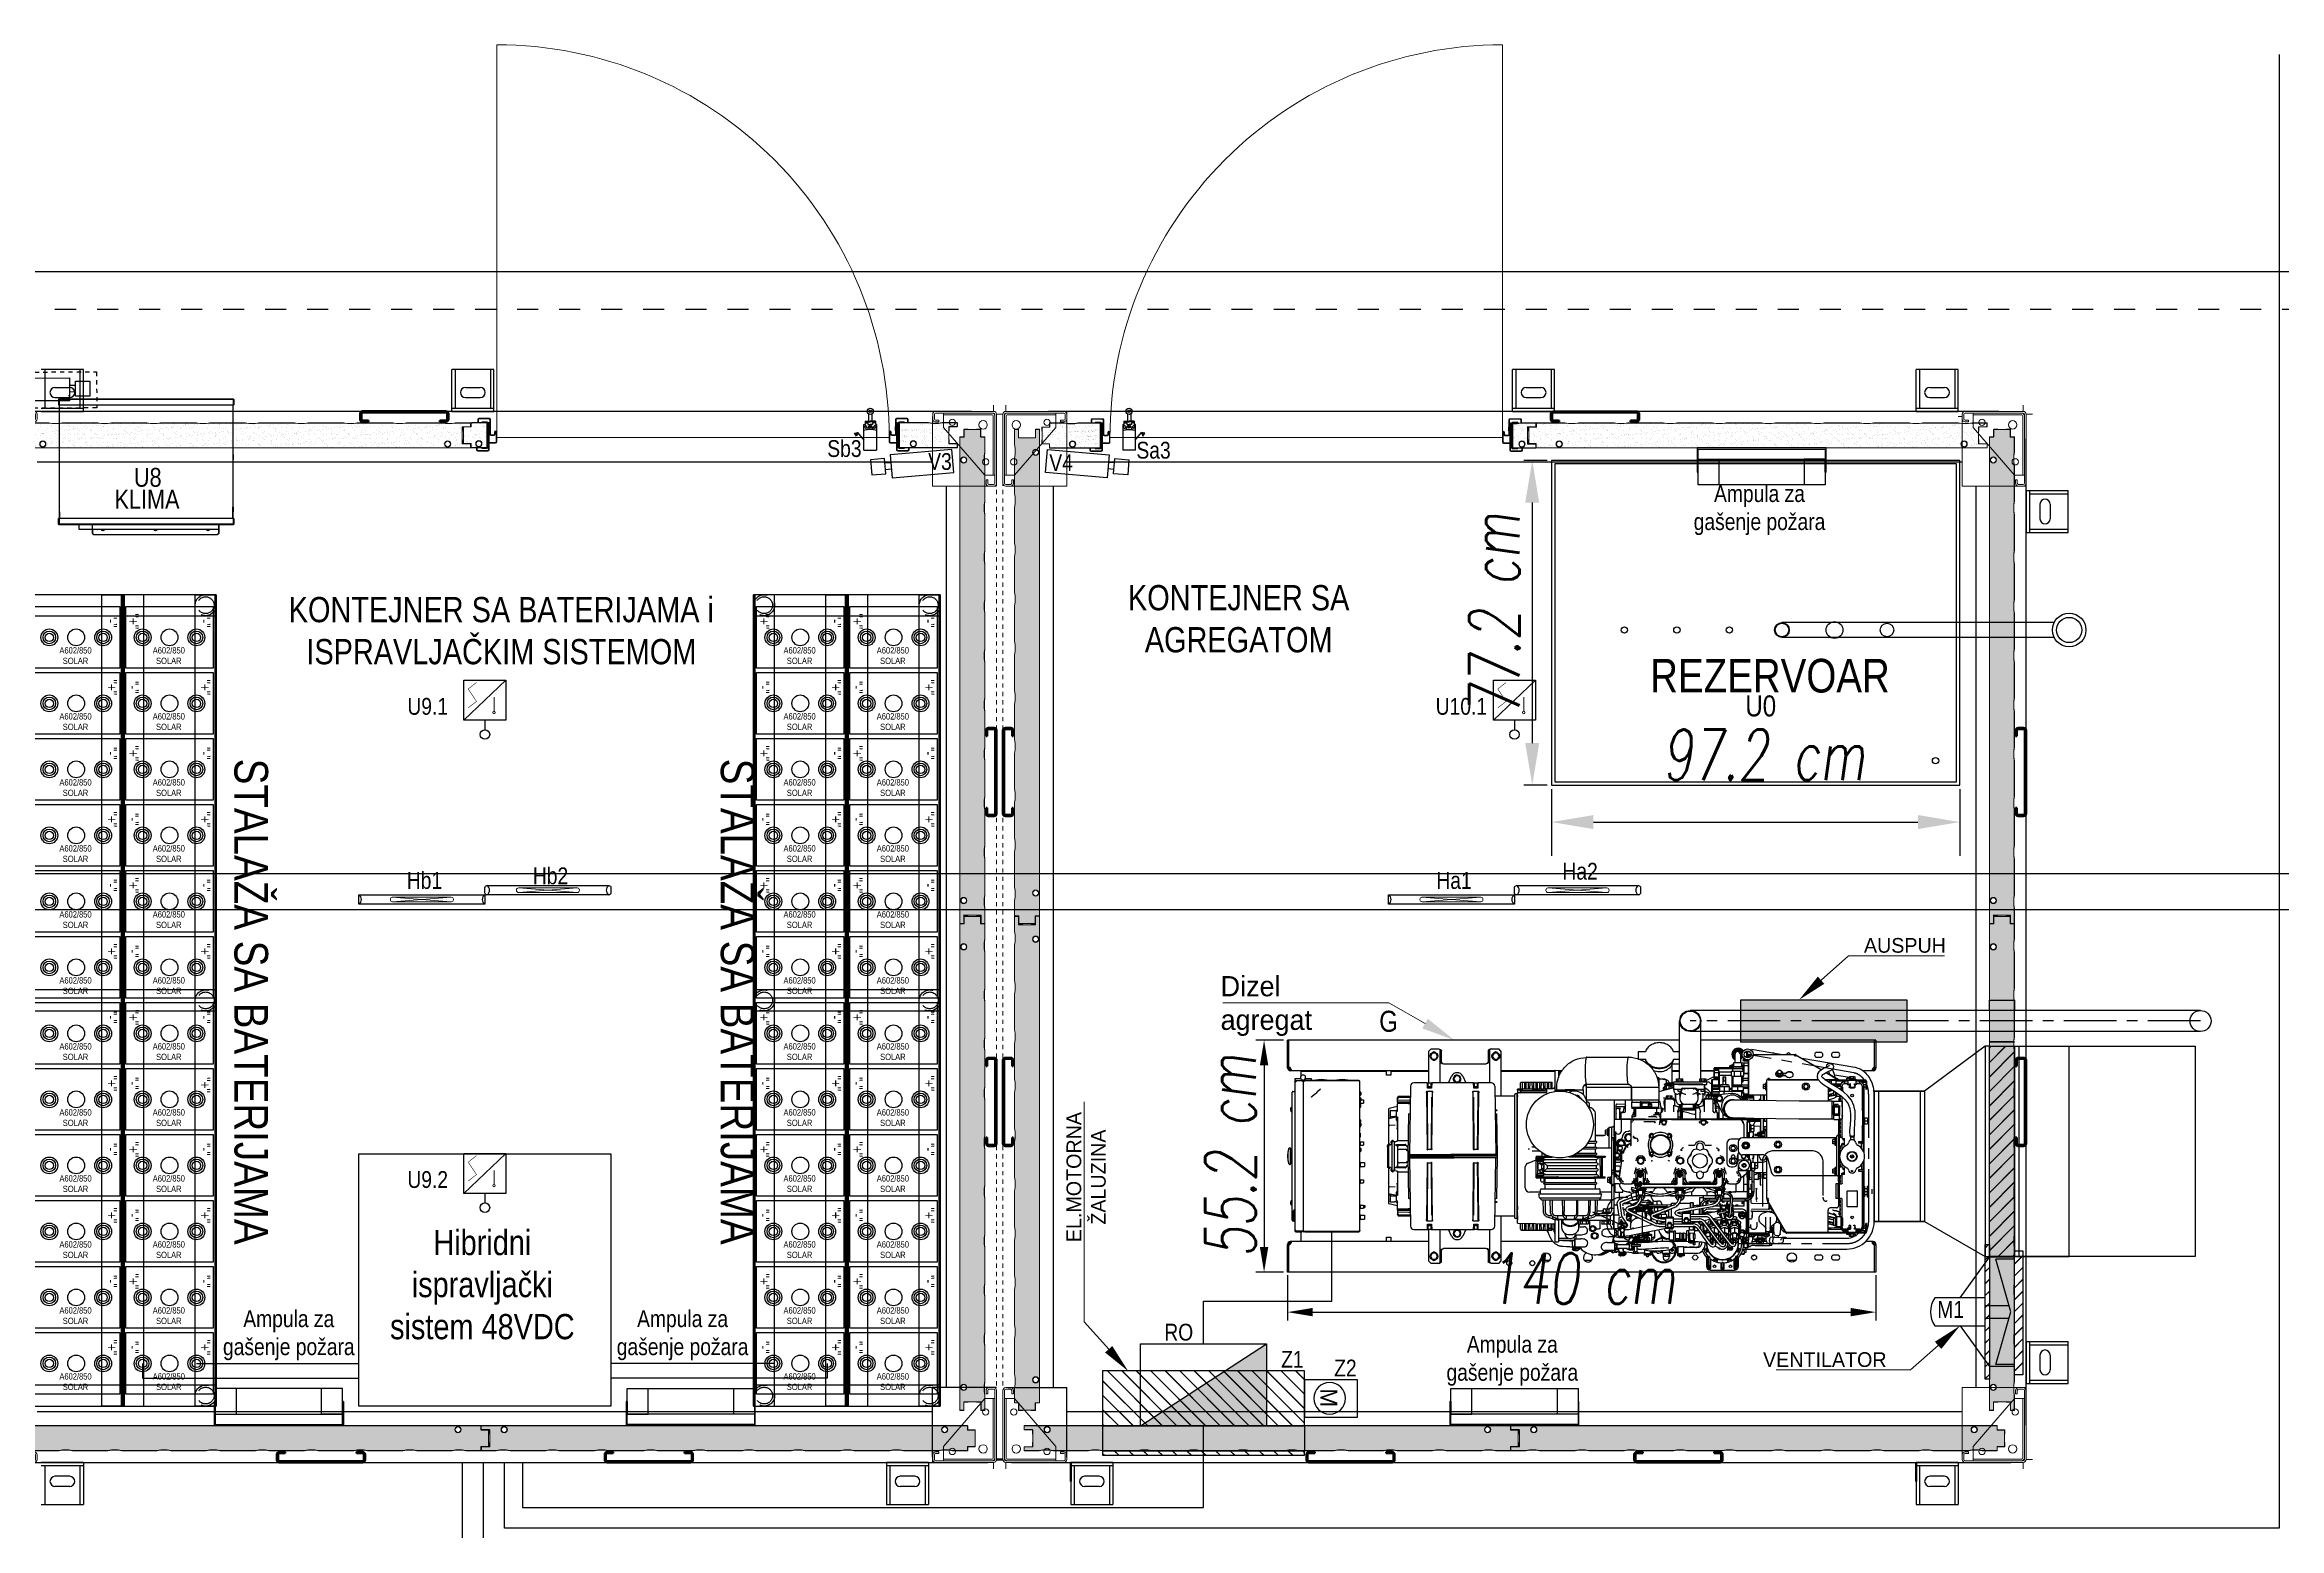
# Model space of a CAD drawing. Header units: millimetres. Extents: x 9130 to 9550, y -18883 to -17651.
# Drawn here: x 9315.8 to 9369, y -18053.6 to -18018.4 of the extents above; entities that cross this region are included whole.
import ezdxf
from ezdxf import colors
from ezdxf.entities.mleader import LeaderData, LeaderLine
from ezdxf.math import Vec2, Vec3

# ---------------------------------------------------------------- set-up
doc = ezdxf.new("R2010")
doc.units = ezdxf.units.MM
for name, pattern in [('ACAD_ISO07W100', [3, 0, -3]), ('CENTER', [2, 1.25, -0.25, 0.25, -0.25]), ('DASHED', [0.75, 0.5, -0.25]), ('DASHEDX2', [1.5, 1, -0.5]), ('EPL_DASH', [1, 0.5, -0.5]), ('HIDDEN', [9.525, 6.35, -3.175])]:
    doc.linetypes.add(name, pattern=pattern)
for name, color, linetype in [('00 uvodnice', 82, 'Continuous'), ('01-KOSTUR ORMARA', 7, 'Continuous'), ('02-MODULI', 7, 'Continuous'), ('0863279_L_DXF_CONTINUOUS_LINE', 7, 'Continuous'), ('09__COSM', 7, 'Continuous'), ('1313540_DXF_CONTINUOUS_LINE', 7, 'Continuous'), ('1429459_RE01_DXF_HIDDEN_LINE', 7, 'Continuous'), ('1429459_RE01DXF_CONTINUOUS_LINE', 7, 'Continuous'), ('1430851_DXF_CONTINUOUS_LINE', 7, 'Continuous'), ('1430853_DXF_CONTINUOUS_LINE', 7, 'Continuous'), ('1430856_DXF_CONTINUOUS_LINE', 7, 'Continuous'), ('1542949_DXF_CONTINUOUS_LINE', 7, 'Continuous'), ('1663777_DXF_CONTINUOUS_LINE', 7, 'Continuous'), ('1694481_CP01DXF_CONTINUOUS_LINE', 7, 'Continuous'), ('1978540_DXF_CONTINUOUS_LINE', 7, 'Continuous'), ('2033145_DXF_CONTINUOUS_LINE', 7, 'Continuous'), ('2035398_DXF_CONTINUOUS_LINE', 7, 'Continuous'), ('2266446_RE01DXF_CONTINUOUS_LINE', 7, 'Continuous'), ('2275829_DKREDXF_CONTINUOUS_LINE', 7, 'Continuous'), ('2518101_DXF_CONTINUOUS_LINE', 7, 'Continuous'), ('2588541_VG01DXF_CONTINUOUS_LINE', 7, 'Continuous'), ('2588541_VG10DXF_CONTINUOUS_LINE', 7, 'Continuous'), ('2606672_DXF_CONTINUOUS_LINE', 7, 'Continuous'), ('2606682_CP02DXF_CONTINUOUS_LINE', 7, 'Continuous'), ('2620489_VG01DXF_CONTINUOUS_LINE', 7, 'Continuous'), ('2620490_VG01DXF_CONTINUOUS_LINE', 7, 'Continuous'), ('2620532_DKREDXF_CONTINUOUS_LINE', 7, 'Continuous'), ('2630754_DKREDXF_CONTINUOUS_LINE', 7, 'Continuous'), ('2630764_DKREDXF_CONTINUOUS_LINE', 7, 'Continuous'), ('2630768_VG06DXF_CONTINUOUS_LINE', 7, 'Continuous'), ('2643645_L_DXF_CONTINUOUS_LINE', 7, 'Continuous'), ('2654754_DXF_CONTINUOUS_LINE', 7, 'Continuous'), ('2661570_DKREDXF_CONTINUOUS_LINE', 7, 'Continuous'), ('2685282_CP02DXF_CONTINUOUS_LINE', 7, 'Continuous'), ('2702101_DXF_CONTINUOUS_LINE', 7, 'Continuous'), ('2706792_BM03DXF_CONTINUOUS_LINE', 7, 'Continuous'), ('2706792_BM04DXF_CONTINUOUS_LINE', 7, 'Continuous'), ('2731608_DXF_CONTINUOUS_LINE', 7, 'Continuous'), ('2757515_DXF_AXIS', 7, 'Continuous'), ('2761804_DXF_CONTINUOUS_LINE', 7, 'Continuous'), ('3405962_DXF_CONTINUOUS_LINE', 7, 'Continuous'), ('3429913_L_DXF_CONTINUOUS_LINE', 7, 'Continuous'), ('3490706_DXF_CONTINUOUS_LINE', 7, 'Continuous'), ('3490708_DXF_CONTINUOUS_LINE', 7, 'Continuous'), ('3490709_DXF_CONTINUOUS_LINE', 7, 'Continuous'), ('3496808_DXF_CONTINUOUS_LINE', 7, 'Continuous'), ('3504303_DXF_CONTINUOUS_LINE', 7, 'Continuous'), ('3539054_DXF_CONTINUOUS_LINE', 7, 'Continuous'), ('3551370_DKREDXF_CONTINUOUS_LINE', 7, 'Continuous'), ('3563231_DXF_CONTINUOUS_LINE', 7, 'Continuous'), ('3570559_DXF_CONTINUOUS_LINE', 7, 'Continuous'), ('3570567_DXF_CONTINUOUS_LINE', 7, 'Continuous'), ('3570568_DXF_CONTINUOUS_LINE', 7, 'Continuous'), ('3570569_DXF_CONTINUOUS_LINE', 7, 'Continuous'), ('3570570_DXF_CONTINUOUS_LINE', 7, 'Continuous'), ('3583940_CP01DXF_CONTINUOUS_LINE', 7, 'Continuous'), ('3583940_CP03DXF_CONTINUOUS_LINE', 7, 'Continuous'), ('3642481_DKREDXF_CONTINUOUS_LINE', 7, 'Continuous'), ('3650520_DXF_CONTINUOUS_LINE', 7, 'Continuous'), ('3792201_DXF_CONTINUOUS_LINE', 7, 'Continuous'), ('3792202_DXF_CONTINUOUS_LINE', 7, 'Continuous'), ('3884027_DKREDXF_CONTINUOUS_LINE', 7, 'Continuous'), ('3E4304_DXF_CONTINUOUS_LINE', 7, 'Continuous'), ('4L6454_DXF_CONTINUOUS_LINE', 7, 'Continuous'), ('5D1026_DKVG0DXF_CONTINUOUS_LINE', 7, 'Continuous'), ('5P0798_BM01_DXF_CONTINUOUS_LINE', 7, 'Continuous'), ('5P4115_DXF_CONTINUOUS_LINE', 7, 'Continuous'), ('8T4224_DXF_CONTINUOUS_LINE', 7, 'Continuous'), ('8T4896_DXF_CONTINUOUS_LINE', 7, 'Continuous'), ('8T4908_DXF_CONTINUOUS_LINE', 7, 'Continuous'), ('_Videonadzor', 1, 'Continuous'), ('ALPHA', 255, 'Continuous'), ('DEFAULT_1', 7, 'CENTER'), ('DIMENS', 4, 'Continuous'), ('OO cn60', 1, 'Continuous'), ('vanjski i unutarnji zid', 7, 'Continuous'), ('vatrodojava', 242, 'Continuous'), ('Video Nadzor', 3, 'Continuous')]:
    doc.layers.add(name, color=color, linetype=linetype)
for name, color, linetype, lineweight in [('50 plava', 5, 'Continuous', 0), ('CRTANJE', 4, 'Continuous', 30), ('SRAFURE', 3, 'Continuous', 18), ('Visible Edges(ISO)', 7, 'Continuous', 20)]:
    doc.layers.add(name, color=color, linetype=linetype, lineweight=lineweight)
doc.layers.add('Hatch', color=7, linetype='Continuous', lineweight=9, true_color=0x1e1e47)
doc.styles.add('Annotative', font='txt')
doc.styles.add('ARIAL NARROW', font='ARIALN.TTF')
doc.styles.add('KOTE ZA MONNTAZU', font='simplex.shx', dxfattribs={"width": 0.7, "oblique": 8, "height": 3})
doc.styles.add('simboli', font='symbol.ttf', dxfattribs={"width": 0.6, "height": 2.2})
doc.dimstyles.new('KOTE ZA MONTAZU u cm', dxfattribs={"dimscale": 0, "dimtxt": 1.5, "dimasz": 1.5, "dimexe": 0.8, "dimexo": 0.1, "dimgap": 1, "dimtad": 1, "dimdec": 1, "dimlfac": 10, "dimzin": 12, "dimdsep": 46, "dimtxsty": 'KOTE ZA MONNTAZU', "dimcen": 1.5, "dimclrt": 1, "dimadec": 0, "dimazin": 0, "dimtfac": 1, "dimtdec": 1, "dimtmove": 0, "dimatfit": 3, "dimfxl": 1, "dimtolj": 2, "dimtzin": 0, "dimarcsym": 0})

msp = doc.modelspace()

# ---------------------------------------------------------------- texts
at = {"layer": '00 uvodnice', "color": 0, "linetype": 'Continuous', "attachment_point": 2, "style": 'ARIAL NARROW'}
for s, insert, char_height, width in [('Sb3', (9334.8648, -18027.7653), 0.4, 1.028354), ('Sa3', (9342.2218, -18027.8042), 0.4, 1.028354), ('U8', (9318.2872, -18028.425), 0.45, 1.161001), ('V3', (9337.1388, -18028.0728), 0.4, 1.028354), ('V4', (9340.021, -18028.1021), 0.4, 1.028354), ('KLIMA', (9318.2696, -18028.9466), 0.45, 3.842766), ('Ampula za \\Pgašenje požara', (9356.6407, -18028.8366), 0.4, 4.980071), ('KONTEJNER SA BATERIJAMA i ISPRAVLJAČKIM SISTEMOM', (9326.7013, -18031.496), 0.6, 11.200352), ('KONTEJNER SA \\PAGREGATOM', (9344.2471, -18031.2124), 0.6, 11.200352), ('REZERVOAR', (9356.89, -18032.9677), 0.8, 17.804923), ('U9.1', (9324.9493, -18033.8974), 0.4, 1.960933), ('U10.1', (9349.5463, -18033.8974), 0.4, 2.301277), ('U0', (9356.6702, -18033.8372), 0.5, 1.028354), ('Hb1', (9324.8719, -18038.0387), 0.4, 1.960933), ('Hb2', (9327.8719, -18037.9287), 0.4, 1.960933), ('Ha2', (9352.3719, -18037.8187), 0.4, 1.960933), ('Ha1', (9349.3719, -18038.0387), 0.4, 1.960933), ('G', (9347.8137, -18041.3384), 0.5, 1.028354), ('U9.2', (9324.9493, -18045.1523), 0.4, 1.960933), ('Hibridni\\Pispravljački \\Psistem 48VDC', (9326.2495, -18046.5505), 0.6, 11.200352), ('{\\H0.8x;Ampula za \\Pgašenje požara}', (9321.6438, -18048.4626), 0.5, 4.456564), ('{\\H0.8x;Ampula za \\Pgašenje požara}', (9331.0142, -18048.4626), 0.5, 4.456564), ('M1', (9361.1895, -18048.244), 0.4, 2.089891), ('RO', (9342.8211, -18048.7825), 0.4, 2.089891), ('Ampula za \\Pgašenje požara', (9350.7586, -18049.0715), 0.4, 4.980071), ('Z1', (9345.5255, -18049.4275), 0.4, 2.089891), ('Z2', (9346.7864, -18049.6357), 0.4, 2.089891)]:
    msp.add_mtext(s, dxfattribs=dict(at, insert=insert, char_height=char_height, width=width))
at = {"layer": '00 uvodnice', "color": 0, "linetype": 'Continuous', "char_height": 0.8, "width": 17.804923, "attachment_point": 2, "rotation": 270, "style": 'ARIAL NARROW'}
for insert in [(9321.1498, -18041.1221), (9332.7239, -18041.1221)]:
    msp.add_mtext('STALAŽA SA BATERIJAMA', dxfattribs=dict(at, insert=insert))
at = {"layer": '02-MODULI', "char_height": 0.25, "width": 1.256723, "attachment_point": 2, "rotation": 270, "style": 'ARIAL NARROW'}
for s, insert in [('"-"', (9317.5559, -18032.0742)), ('"+"', (9318.0689, -18032.0742)), ('"-"', (9319.7759, -18032.0742)), ('"+"', (9333.0789, -18032.0742)), ('"-"', (9334.7859, -18032.0742)), ('"+"', (9335.2989, -18032.0742)), ('"-"', (9337.0059, -18032.0742)), ('"+"', (9317.5559, -18033.6442)), ('"-"', (9318.0689, -18033.6442)), ('"+"', (9319.7759, -18033.6442)), ('"-"', (9333.0789, -18033.6442)), ('"+"', (9334.7859, -18033.6442)), ('"-"', (9335.2989, -18033.6442)), ('"+"', (9337.0059, -18033.6442)), ('"-"', (9317.5559, -18035.2142)), ('"+"', (9318.0689, -18035.2142)), ('"-"', (9319.7759, -18035.2142)), ('"+"', (9333.0789, -18035.2142)), ('"-"', (9334.7859, -18035.2142)), ('"+"', (9335.2989, -18035.2142)), ('"-"', (9337.0059, -18035.2142)), ('"+"', (9317.5559, -18036.7842)), ('"-"', (9318.0689, -18036.7842)), ('"+"', (9319.7759, -18036.7842)), ('"-"', (9333.0789, -18036.7842)), ('"+"', (9334.7859, -18036.7842)), ('"-"', (9335.2989, -18036.7842)), ('"+"', (9337.0059, -18036.7842)), ('"-"', (9317.5559, -18038.3542)), ('"+"', (9318.0689, -18038.3542)), ('"-"', (9319.7759, -18038.3542)), ('"+"', (9333.0789, -18038.3542)), ('"-"', (9334.7859, -18038.3542)), ('"+"', (9335.2989, -18038.3542)), ('"-"', (9337.0059, -18038.3542)), ('"+"', (9317.5559, -18039.9242)), ('"-"', (9318.0689, -18039.9242)), ('"+"', (9319.7759, -18039.9242)), ('"-"', (9333.0789, -18039.9242)), ('"+"', (9334.7859, -18039.9242)), ('"-"', (9335.2989, -18039.9242)), ('"+"', (9337.0059, -18039.9242)), ('"-"', (9317.5559, -18041.4942)), ('"+"', (9318.0689, -18041.4942)), ('"-"', (9319.7759, -18041.4942)), ('"+"', (9333.0789, -18041.4942)), ('"-"', (9334.7859, -18041.4942)), ('"+"', (9335.2989, -18041.4942)), ('"-"', (9337.0059, -18041.4942)), ('"+"', (9317.5559, -18043.0642)), ('"-"', (9318.0689, -18043.0642)), ('"+"', (9319.7759, -18043.1042)), ('"-"', (9333.0789, -18043.0642)), ('"+"', (9334.7859, -18043.0642)), ('"-"', (9335.2989, -18043.0642)), ('"+"', (9337.0059, -18043.0642)), ('"-"', (9317.5559, -18044.6342)), ('"+"', (9318.0689, -18044.6342)), ('"-"', (9319.7759, -18044.6342)), ('"+"', (9333.0789, -18044.6342)), ('"-"', (9334.7859, -18044.6342)), ('"+"', (9335.2989, -18044.6342)), ('"-"', (9337.0059, -18044.6342)), ('"+"', (9317.5559, -18046.2042)), ('"-"', (9318.0689, -18046.2042)), ('"+"', (9319.7759, -18046.2042)), ('"-"', (9333.0789, -18046.2042)), ('"+"', (9334.7859, -18046.2042)), ('"-"', (9335.2989, -18046.2042)), ('"+"', (9337.0059, -18046.2042)), ('"-"', (9317.5559, -18047.7742)), ('"+"', (9318.0689, -18047.7742)), ('"-"', (9319.7759, -18047.7742)), ('"+"', (9333.0789, -18047.7742)), ('"-"', (9334.7859, -18047.7742)), ('"+"', (9335.2989, -18047.7742)), ('"-"', (9337.0059, -18047.7742)), ('"+"', (9317.5559, -18049.3442)), ('"+"', (9319.7759, -18049.3442)), ('"+"', (9334.7859, -18049.3442)), ('"+"', (9337.0059, -18049.3442)), ('"-"', (9318.0689, -18049.3442)), ('"-"', (9333.0789, -18049.3442)), ('"-"', (9335.2989, -18049.3442))]:
    msp.add_mtext(s, dxfattribs=dict(at, insert=insert))
at = {"layer": '02-MODULI', "char_height": 0.15, "width": 1.750903, "attachment_point": 2, "style": 'ARIAL NARROW'}
for insert in [(9316.5683, -18032.6901), (9318.7883, -18032.6901), (9333.7983, -18032.6901), (9336.0183, -18032.6901), (9316.5683, -18034.2601), (9318.7883, -18034.2601), (9333.7983, -18034.2601), (9336.0183, -18034.2601), (9316.5683, -18035.8301), (9318.7883, -18035.8301), (9333.7983, -18035.8301), (9336.0183, -18035.8301), (9316.5683, -18037.4001), (9318.7883, -18037.4001), (9333.7983, -18037.4001), (9336.0183, -18037.4001), (9316.5683, -18038.9701), (9318.7883, -18038.9701), (9333.7983, -18038.9701), (9336.0183, -18038.9701), (9316.5683, -18040.5401), (9318.7883, -18040.5401), (9333.7983, -18040.5401), (9336.0183, -18040.5401), (9316.5683, -18042.1101), (9318.7883, -18042.1101), (9333.7983, -18042.1101), (9336.0183, -18042.1101), (9316.5683, -18043.6801), (9318.7883, -18043.6801), (9333.7983, -18043.6801), (9336.0183, -18043.6801), (9316.5683, -18045.2501), (9318.7883, -18045.2501), (9333.7983, -18045.2501), (9336.0183, -18045.2501), (9316.5683, -18046.8201), (9318.7883, -18046.8201), (9333.7983, -18046.8201), (9336.0183, -18046.8201), (9316.5683, -18048.3901), (9318.7883, -18048.3901), (9333.7983, -18048.3901), (9336.0183, -18048.3901), (9316.5683, -18049.9601), (9318.7883, -18049.9601), (9333.7983, -18049.9601), (9336.0183, -18049.9601)]:
    msp.add_mtext('A602/850\\PSOLAR', dxfattribs=dict(at, insert=insert))

# ---------------------------------------------------------------- blocks, each defined once
blk = doc.blocks.new('ENERGOINVEST KROV')
at = {"layer": 'Visible Edges(ISO)'}
for p, q in [((260563.8, 136548), (260563.8, 136563)), ((262984.8, 136548), (262984.8, 136563)), ((260556.8, 136541), (260541.8, 136541)), ((262991.8, 136541), (263006.8, 136541)), ((260556.8, 134055), (260541.8, 134055)), ((262991.8, 134055), (263006.8, 134055)), ((260563.8, 134048), (260563.8, 134033)), ((262984.8, 134048), (262984.8, 134033))]:
    blk.add_line(p, q, dxfattribs=at)
at = {"layer": 'Visible Edges(ISO)', "color": 7}
for p, q in [((260556.8, 136541), (260556.8, 136377)), ((260560.8, 136377), (260560.8, 136541)), ((260701.8, 136548), (260563.8, 136548)), ((260563.8, 136544), (260701.8, 136544)), ((260564.8, 136396), (260564.8, 136537.5)), ((260567.3, 136540), (260682.8, 136540)), ((260682.8, 136510), (260584.8, 136396)), ((260682.8, 136540), (260682.8, 136544)), ((260682.8, 136540), (260682.8, 136510)), ((260701.8, 136527), (260693.8, 136527)), ((260693.8, 136527), (260693.8, 136523)), ((260693.8, 136523), (260701.8, 136523)), ((260704.8, 136541), (260704.8, 136530)), ((260708.8, 136530), (260708.8, 136541)), ((262839.8, 136541), (262839.8, 136530)), ((262843.8, 136530), (262843.8, 136541)), ((262984.8, 136548), (262846.8, 136548)), ((262846.8, 136544), (262984.8, 136544)), ((262854.8, 136527), (262846.8, 136527)), ((262846.8, 136523), (262854.8, 136523)), ((262854.8, 136523), (262854.8, 136527)), ((262865.8, 136540), (262865.8, 136544)), ((262981.3, 136540), (262865.8, 136540)), ((262865.8, 136510), (262865.8, 136540)), ((262963.8, 136396), (262865.8, 136510)), ((262983.8, 136396), (262983.8, 136537.5)), ((262987.8, 136541), (262987.8, 136377)), ((262991.8, 136377), (262991.8, 136541)), ((260560.8, 136396), (260564.8, 136396)), ((260584.8, 136396), (260564.8, 136396)), ((262983.8, 136396), (262963.8, 136396)), ((262987.8, 136396), (262983.8, 136396)), ((260574.8, 136374), (260563.8, 136374)), ((260563.8, 136370), (260574.8, 136370)), ((260581.8, 136385), (260577.8, 136385)), ((260577.8, 136385), (260577.8, 136377)), ((260581.8, 136377), (260581.8, 136385)), ((262970.8, 136385), (262966.8, 136385)), ((262966.8, 136385), (262966.8, 136377)), ((262970.8, 136377), (262970.8, 136385)), ((262984.8, 136374), (262973.8, 136374)), ((262973.8, 136370), (262984.8, 136370)), ((260556.8, 134219), (260556.8, 134055)), ((260560.8, 134055), (260560.8, 134219)), ((260574.8, 134226), (260563.8, 134226)), ((260563.8, 134222), (260574.8, 134222)), ((260577.8, 134219), (260577.8, 134211)), ((260581.8, 134211), (260581.8, 134219)), ((262966.8, 134219), (262966.8, 134211)), ((262970.8, 134211), (262970.8, 134219)), ((262984.8, 134226), (262973.8, 134226)), ((262973.8, 134222), (262984.8, 134222)), ((262987.8, 134219), (262987.8, 134055)), ((262991.8, 134055), (262991.8, 134219)), ((260560.8, 134200), (260564.8, 134200)), ((260564.8, 134200), (260564.8, 134058.5)), ((260564.8, 134200), (260584.8, 134200)), ((260577.8, 134211), (260581.8, 134211)), ((260584.8, 134200), (260682.8, 134086)), ((262865.8, 134086), (262963.8, 134200)), ((262963.8, 134200), (262983.8, 134200)), ((262966.8, 134211), (262970.8, 134211)), ((262983.8, 134200), (262983.8, 134058.5)), ((262987.8, 134200), (262983.8, 134200)), ((260567.3, 134056), (260682.8, 134056)), ((260682.8, 134086), (260682.8, 134056)), ((260682.8, 134056), (260682.8, 134052)), ((260701.8, 134073), (260693.8, 134073)), ((260693.8, 134073), (260693.8, 134069)), ((260693.8, 134069), (260701.8, 134069)), ((260704.8, 134066), (260704.8, 134055)), ((260708.8, 134055), (260708.8, 134066)), ((262839.8, 134066), (262839.8, 134055)), ((262843.8, 134055), (262843.8, 134066)), ((262854.8, 134073), (262846.8, 134073)), ((262846.8, 134069), (262854.8, 134069)), ((262854.8, 134069), (262854.8, 134073)), ((262865.8, 134056), (262865.8, 134086)), ((262981.3, 134056), (262865.8, 134056)), ((262865.8, 134056), (262865.8, 134052)), ((260701.8, 134052), (260563.8, 134052)), ((260563.8, 134048), (260701.8, 134048)), ((262984.8, 134052), (262846.8, 134052)), ((262846.8, 134048), (262984.8, 134048))]:
    blk.add_line(p, q, dxfattribs=at)
at = {"layer": 'Visible Edges(ISO)', "color": 7, "linetype": 'ACAD_ISO07W100'}
for p, q in [((260556.8, 136541), (260556.8, 134055)), ((262984.8, 136548), (260563.8, 136548)), ((262991.8, 136541), (262991.8, 134055)), ((262984.8, 134048), (260563.8, 134048))]:
    blk.add_line(p, q, dxfattribs=at)
at = {"layer": 'Visible Edges(ISO)', "color": 7}
for centre, radius in [((260588.8, 136516), 10), ((260661.8, 136522), 7.5), ((262886.8, 136522), 7.5), ((262959.8, 136516), 10), ((260582.8, 136428), 7.5), ((262965.8, 136428), 7.5), ((260582.8, 134168), 7.5), ((262965.8, 134168), 7.5), ((260588.8, 134080), 10), ((260661.8, 134074), 7.5), ((262886.8, 134074), 7.5), ((262959.8, 134080), 10)]:
    blk.add_circle(centre, radius, dxfattribs=at)
for centre, radius, start, end in [((260563.8, 136541), 7, 90, 180), ((260563.8, 136541), 3, 90, 180), ((260567.3, 136537.5), 6.5, 90, 180), ((260567.3, 136537.5), 2.5, 90, 180), ((260701.8, 136541), 7, 0, 90), ((260701.8, 136541), 3, 0, 90), ((260701.8, 136530), 3, 270, 0), ((260701.8, 136530), 7, 270, 0), ((262846.8, 136541), 7, 90, 180), ((262846.8, 136530), 7, 180, 270), ((262846.8, 136541), 3, 90, 180), ((262846.8, 136530), 3, 180, 270), ((262981.3, 136537.5), 6.5, 0, 90), ((262981.3, 136537.5), 2.5, 0, 90), ((262984.8, 136541), 7, 0, 90), ((262984.8, 136541), 3, 0, 90), ((260563.8, 136377), 7, 180, 270), ((260563.8, 136377), 3, 180, 270), ((260574.8, 136377), 7, 270, 0), ((260574.8, 136377), 3, 270, 0), ((262973.8, 136377), 7, 180, 270), ((262973.8, 136377), 3, 180, 270), ((262984.8, 136377), 3, 270, 0), ((262984.8, 136377), 7, 270, 0), ((260563.8, 134219), 7, 90, 180), ((260563.8, 134219), 3, 90, 180), ((260574.8, 134219), 7, 0, 90), ((260574.8, 134219), 3, 0, 90), ((262973.8, 134219), 7, 90, 180), ((262973.8, 134219), 3, 90, 180), ((262984.8, 134219), 7, 0, 90), ((262984.8, 134219), 3, 0, 90), ((260563.8, 134055), 7, 180, 270), ((260567.3, 134058.5), 6.5, 180, 270), ((260563.8, 134055), 3, 180, 270), ((260567.3, 134058.5), 2.5, 180, 270), ((260701.8, 134066), 7, 0, 90), ((260701.8, 134066), 3, 0, 90), ((260701.8, 134055), 7, 270, 0), ((260701.8, 134055), 3, 270, 0), ((262846.8, 134066), 7, 90, 180), ((262846.8, 134055), 7, 180, 270), ((262846.8, 134066), 3, 90, 180), ((262846.8, 134055), 3, 180, 270), ((262981.3, 134058.5), 2.5, 270, 0), ((262981.3, 134058.5), 6.5, 270, 0), ((262984.8, 134055), 3, 270, 0), ((262984.8, 134055), 7, 270, 0)]:
    blk.add_arc(centre, radius, start, end, dxfattribs=at)
blk = doc.blocks.new('C STUB')
at = {"layer": 'CRTANJE', "lineweight": 50}
for p, q in [((266066.4, 120661.6), (266066.4, 120648.6)), ((266069.4, 120661.6), (266069.4, 120648.6)), ((266072.4, 120667.6), (266270.4, 120667.6)), ((266072.4, 120664.6), (266270.4, 120664.6)), ((266273.4, 120661.6), (266273.4, 120648.6)), ((266276.4, 120661.6), (266276.4, 120648.6)), ((266072.4, 120645.6), (266086.4, 120645.6)), ((266072.4, 120642.6), (266086.4, 120642.6)), ((266086.4, 120645.6), (266086.4, 120642.6)), ((266270.4, 120645.6), (266256.4, 120645.6)), ((266256.4, 120642.6), (266256.4, 120645.6)), ((266270.4, 120642.6), (266256.4, 120642.6))]:
    blk.add_line(p, q, dxfattribs=at)
for centre, radius, start, end in [((266072.4, 120661.6), 6, 90, 180), ((266072.4, 120661.6), 3, 90, 180), ((266270.4, 120661.6), 6, 0, 90), ((266270.4, 120661.6), 3, 0, 90), ((266072.4, 120648.6), 6, 180, 270), ((266072.4, 120648.6), 3, 180, 270), ((266270.4, 120648.6), 3, 270, 0), ((266270.4, 120648.6), 6, 270, 0)]:
    blk.add_arc(centre, radius, start, end, dxfattribs=at)
blk = doc.blocks.new('M_CTX PU60 PANEL')
at = {"layer": 'SRAFURE'}
h = blk.add_hatch(dxfattribs=at)
h.set_pattern_fill('ANSI31', color=256, scale=423.333333, angle=90, style=0)
h.set_pattern_definition([(135, (-3155.2, -2578.757), (-37.4177, -37.4177), [])])
edge = h.paths.add_edge_path()
edge.add_line((-1176, -10), (-1176, -18.8))
edge.add_line((-1176, -18.8), (-1175.4, -18.8))
edge.add_line((-1175.4, -18.8), (-1175.4, -10))
edge.add_ellipse((-1174.8, -10), major_axis=(-0.6, 0), ratio=1, start_angle=270, end_angle=360, ccw=False)
edge.add_line((-1174.8, -9.4), (-1158.6, -9.4))
edge.add_ellipse((-1158.6, -8.2), major_axis=(0, -1.2), ratio=1, start_angle=0, end_angle=90)
edge.add_line((-1157.4, -8.2), (-1157.4, 0))
edge.add_ellipse((-1156.8, 0), major_axis=(-0.6, 0), ratio=1, start_angle=270, end_angle=360, ccw=False)
edge.add_line((-1156.8, 0.6), (-1122.1, 0.6))
edge.add_line((-1122.1, 0.6), (-1122.1, 0.6))
edge.add_ellipse((-1122.1, 0), major_axis=(0, 0.6), ratio=1, start_angle=350.5377, end_angle=360, ccw=False)
edge.add_line((-1122, 0.6), (-1113.1, -0.9))
edge.add_ellipse((-1113, 0.3), major_axis=(-0.2, -1.18), ratio=1, start_angle=0, end_angle=9.4623)
edge.add_line((-1113, -0.9), (-1098, -0.9))
edge.add_ellipse((-1098, 0.3), major_axis=(0, -1.2), ratio=1, start_angle=0, end_angle=9.4717)
edge.add_line((-1097.9, -0.9), (-1089, 0.6))
edge.add_ellipse((-1088.9, 0), major_axis=(-0.099, 0.592), ratio=1, start_angle=350.5283, end_angle=360, ccw=False)
edge.add_line((-1088.9, 0.6), (-1088.9, 0.6))
edge.add_line((-1088.9, 0.6), (-1005.1, 0.6))
edge.add_line((-1005.1, 0.6), (-1005.1, 0.6))
edge.add_ellipse((-1005.1, 0), major_axis=(0, 0.6), ratio=1, start_angle=350.5377, end_angle=360, ccw=False)
edge.add_line((-1005, 0.6), (-996.1, -0.9))
edge.add_ellipse((-996, 0.3), major_axis=(-0.2, -1.18), ratio=1, start_angle=0, end_angle=9.4623)
edge.add_line((-996, -0.9), (-981, -0.9))
edge.add_ellipse((-981, 0.3), major_axis=(0, -1.2), ratio=1, start_angle=0, end_angle=9.4623)
edge.add_line((-980.9, -0.9), (-972, 0.6))
edge.add_ellipse((-971.9, 0), major_axis=(-0.099, 0.592), ratio=1, start_angle=350.5377, end_angle=360, ccw=False)
edge.add_line((-971.9, 0.6), (-971.9, 0.6))
edge.add_line((-971.9, 0.6), (-888.1, 0.6))
edge.add_line((-888.1, 0.6), (-888.1, 0.6))
edge.add_ellipse((-888.1, 0), major_axis=(0, 0.6), ratio=1, start_angle=350.5377, end_angle=360, ccw=False)
edge.add_line((-888, 0.6), (-879.1, -0.9))
edge.add_ellipse((-879, 0.3), major_axis=(-0.2, -1.18), ratio=1, start_angle=0, end_angle=9.4623)
edge.add_line((-879, -0.9), (-864, -0.9))
edge.add_ellipse((-864, 0.3), major_axis=(0, -1.2), ratio=1, start_angle=0, end_angle=9.4623)
edge.add_line((-863.9, -0.9), (-855, 0.6))
edge.add_ellipse((-854.9, 0), major_axis=(-0.099, 0.592), ratio=1, start_angle=350.5377, end_angle=360, ccw=False)
edge.add_line((-854.9, 0.6), (-854.9, 0.6))
edge.add_line((-854.9, 0.6), (-771.1, 0.6))
edge.add_line((-771.1, 0.6), (-771.1, 0.6))
edge.add_ellipse((-771.1, 0), major_axis=(0, 0.6), ratio=1, start_angle=350.5377, end_angle=360, ccw=False)
edge.add_line((-771, 0.6), (-762.1, -0.9))
edge.add_ellipse((-762, 0.3), major_axis=(-0.2, -1.18), ratio=1, start_angle=0, end_angle=9.4623)
edge.add_line((-762, -0.9), (-747, -0.9))
edge.add_ellipse((-747, 0.3), major_axis=(0, -1.2), ratio=1, start_angle=0, end_angle=9.4623)
edge.add_line((-746.9, -0.9), (-738, 0.6))
edge.add_ellipse((-737.9, 0), major_axis=(-0.099, 0.592), ratio=1, start_angle=350.5377, end_angle=360, ccw=False)
edge.add_line((-737.9, 0.6), (-737.9, 0.6))
edge.add_line((-737.9, 0.6), (-654.1, 0.6))
edge.add_line((-654.1, 0.6), (-654.1, 0.6))
edge.add_ellipse((-654.1, 0), major_axis=(0, 0.6), ratio=1, start_angle=350.5377, end_angle=360, ccw=False)
edge.add_line((-654, 0.6), (-645.1, -0.9))
edge.add_ellipse((-645, 0.3), major_axis=(-0.2, -1.18), ratio=1, start_angle=0, end_angle=9.4623)
edge.add_line((-645, -0.9), (-630, -0.9))
edge.add_ellipse((-630, 0.3), major_axis=(0, -1.2), ratio=1, start_angle=0, end_angle=9.4623)
edge.add_line((-629.9, -0.9), (-621, 0.6))
edge.add_ellipse((-620.9, 0), major_axis=(-0.099, 0.592), ratio=1, start_angle=350.5377, end_angle=360, ccw=False)
edge.add_line((-620.9, 0.6), (-620.9, 0.6))
edge.add_line((-620.9, 0.6), (-537.1, 0.6))
edge.add_line((-537.1, 0.6), (-537.1, 0.6))
edge.add_ellipse((-537.1, 0), major_axis=(0, 0.6), ratio=1, start_angle=350.5377, end_angle=360, ccw=False)
edge.add_line((-537, 0.6), (-528.1, -0.9))
edge.add_ellipse((-528, 0.3), major_axis=(-0.2, -1.18), ratio=1, start_angle=0, end_angle=9.4623)
edge.add_line((-528, -0.9), (-513, -0.9))
edge.add_ellipse((-513, 0.3), major_axis=(0, -1.2), ratio=1, start_angle=0, end_angle=9.4623)
edge.add_line((-512.9, -0.9), (-504, 0.6))
edge.add_ellipse((-503.9, 0), major_axis=(-0.099, 0.592), ratio=1, start_angle=350.5377, end_angle=360, ccw=False)
edge.add_line((-503.9, 0.6), (-503.9, 0.6))
edge.add_line((-503.9, 0.6), (-420.1, 0.6))
edge.add_line((-420.1, 0.6), (-420.1, 0.6))
edge.add_ellipse((-420.1, 0), major_axis=(0, 0.6), ratio=1, start_angle=350.5377, end_angle=360, ccw=False)
edge.add_line((-420, 0.6), (-411.1, -0.9))
edge.add_ellipse((-411, 0.3), major_axis=(-0.2, -1.18), ratio=1, start_angle=0, end_angle=9.4623)
edge.add_line((-411, -0.9), (-396, -0.9))
edge.add_ellipse((-396, 0.3), major_axis=(0, -1.2), ratio=1, start_angle=0, end_angle=9.4623)
edge.add_line((-395.9, -0.9), (-387, 0.6))
edge.add_ellipse((-386.9, 0), major_axis=(-0.099, 0.592), ratio=1, start_angle=350.5377, end_angle=360, ccw=False)
edge.add_line((-386.9, 0.6), (-386.9, 0.6))
edge.add_line((-386.9, 0.6), (-303.1, 0.6))
edge.add_line((-303.1, 0.6), (-303.1, 0.6))
edge.add_ellipse((-303.1, 0), major_axis=(0, 0.6), ratio=1, start_angle=350.5377, end_angle=360, ccw=False)
edge.add_line((-303, 0.6), (-294.1, -0.9))
edge.add_ellipse((-294, 0.3), major_axis=(-0.2, -1.18), ratio=1, start_angle=0, end_angle=9.4623)
edge.add_line((-294, -0.9), (-279, -0.9))
edge.add_ellipse((-279, 0.3), major_axis=(0, -1.2), ratio=1, start_angle=0, end_angle=9.4623)
edge.add_line((-278.9, -0.9), (-270, 0.6))
edge.add_ellipse((-269.9, 0), major_axis=(-0.099, 0.592), ratio=1, start_angle=350.5377, end_angle=360, ccw=False)
edge.add_line((-269.9, 0.6), (-269.9, 0.6))
edge.add_line((-269.9, 0.6), (-186.1, 0.6))
edge.add_line((-186.1, 0.6), (-186.1, 0.6))
edge.add_ellipse((-186.1, 0), major_axis=(0, 0.6), ratio=1, start_angle=350.5377, end_angle=360, ccw=False)
edge.add_line((-186, 0.6), (-177.1, -0.9))
edge.add_ellipse((-177, 0.3), major_axis=(-0.2, -1.18), ratio=1, start_angle=0, end_angle=9.4623)
edge.add_line((-177, -0.9), (-162, -0.9))
edge.add_ellipse((-162, 0.3), major_axis=(0, -1.2), ratio=1, start_angle=0, end_angle=9.4623)
edge.add_line((-161.9, -0.9), (-153, 0.6))
edge.add_ellipse((-152.9, 0), major_axis=(-0.099, 0.592), ratio=1, start_angle=350.5377, end_angle=360, ccw=False)
edge.add_line((-152.9, 0.6), (-152.9, 0.6))
edge.add_line((-152.9, 0.6), (-69.1, 0.6))
edge.add_line((-69.1, 0.6), (-69.1, 0.6))
edge.add_ellipse((-69.1, 0), major_axis=(0, 0.6), ratio=1, start_angle=350.5377, end_angle=360, ccw=False)
edge.add_line((-69, 0.6), (-60.1, -0.9))
edge.add_ellipse((-60, 0.3), major_axis=(-0.2, -1.18), ratio=1, start_angle=0, end_angle=9.4623)
edge.add_line((-60, -0.9), (-45, -0.9))
edge.add_ellipse((-45, 0.3), major_axis=(0, -1.2), ratio=1, start_angle=0, end_angle=9.4623)
edge.add_line((-44.9, -0.9), (-36, 0.6))
edge.add_ellipse((-35.9, 0), major_axis=(-0.099, 0.592), ratio=1, start_angle=350.5377, end_angle=360, ccw=False)
edge.add_line((-35.9, 0.6), (-35.9, 0.6))
edge.add_line((-35.9, 0.6), (-1.2, 0.6))
edge.add_ellipse((-1.2, 0), major_axis=(0, 0.6), ratio=1, start_angle=270, end_angle=360, ccw=False)
edge.add_line((-0.6, 0), (-0.6, -7.6))
edge.add_ellipse((-1.2, -7.6), major_axis=(0.6, 0), ratio=1, start_angle=270, end_angle=360, ccw=False)
edge.add_line((-1.2, -8.2), (-19.4, -8.2))
edge.add_ellipse((-19.4, -9.4), major_axis=(0, 1.2), ratio=1, start_angle=0, end_angle=90)
edge.add_line((-20.6, -9.4), (-20.6, -18.8))
edge.add_line((-20.6, -18.8), (-20, -18.8))
edge.add_line((-20, -18.8), (-20, -9.4))
edge.add_ellipse((-19.4, -9.4), major_axis=(-0.6, 0), ratio=1, start_angle=270, end_angle=360, ccw=False)
edge.add_line((-19.4, -8.8), (-1.2, -8.8))
edge.add_ellipse((-1.2, -7.6), major_axis=(0, -1.2), ratio=1, start_angle=0, end_angle=90)
edge.add_line((0, -7.6), (0, 0))
edge.add_ellipse((-1.2, 0), major_axis=(1.2, 0), ratio=1, start_angle=0, end_angle=90)
edge.add_line((-1.2, 1.2), (-35.9, 1.2))
edge.add_ellipse((-35.9, 0), major_axis=(0, 1.2), ratio=1, start_angle=0, end_angle=9.4623)
edge.add_line((-36.1, 1.2), (-45, -0.3))
edge.add_ellipse((-45, 0.3), major_axis=(0.099, -0.592), ratio=1, start_angle=350.5377, end_angle=360, ccw=False)
edge.add_line((-45, -0.3), (-60, -0.3))
edge.add_ellipse((-60, 0.3), major_axis=(0, -0.6), ratio=1, start_angle=350.5377, end_angle=360, ccw=False)
edge.add_line((-60, -0.3), (-68.9, 1.2))
edge.add_ellipse((-69.1, 0), major_axis=(0.2, 1.18), ratio=1, start_angle=0, end_angle=9.4623)
edge.add_line((-69.1, 1.2), (-152.9, 1.2))
edge.add_ellipse((-152.9, 0), major_axis=(0, 1.2), ratio=1, start_angle=0, end_angle=9.4623)
edge.add_line((-153.1, 1.2), (-162, -0.3))
edge.add_ellipse((-162, 0.3), major_axis=(0.099, -0.592), ratio=1, start_angle=350.5377, end_angle=360, ccw=False)
edge.add_line((-162, -0.3), (-177, -0.3))
edge.add_ellipse((-177, 0.3), major_axis=(0, -0.6), ratio=1, start_angle=350.5377, end_angle=360, ccw=False)
edge.add_line((-177, -0.3), (-185.9, 1.2))
edge.add_ellipse((-186.1, 0), major_axis=(0.2, 1.18), ratio=1, start_angle=0, end_angle=9.4623)
edge.add_line((-186.1, 1.2), (-269.9, 1.2))
edge.add_ellipse((-269.9, 0), major_axis=(0, 1.2), ratio=1, start_angle=0, end_angle=9.4623)
edge.add_line((-270.1, 1.2), (-279, -0.3))
edge.add_ellipse((-279, 0.3), major_axis=(0.099, -0.592), ratio=1, start_angle=350.5377, end_angle=360, ccw=False)
edge.add_line((-279, -0.3), (-294, -0.3))
edge.add_ellipse((-294, 0.3), major_axis=(0, -0.6), ratio=1, start_angle=350.5377, end_angle=360, ccw=False)
edge.add_line((-294, -0.3), (-302.9, 1.2))
edge.add_ellipse((-303.1, 0), major_axis=(0.2, 1.18), ratio=1, start_angle=0, end_angle=9.4623)
edge.add_line((-303.1, 1.2), (-386.9, 1.2))
edge.add_ellipse((-386.9, 0), major_axis=(0, 1.2), ratio=1, start_angle=0, end_angle=9.4623)
edge.add_line((-387.1, 1.2), (-396, -0.3))
edge.add_ellipse((-396, 0.3), major_axis=(0.099, -0.592), ratio=1, start_angle=350.5377, end_angle=360, ccw=False)
edge.add_line((-396, -0.3), (-411, -0.3))
edge.add_ellipse((-411, 0.3), major_axis=(0, -0.6), ratio=1, start_angle=350.5377, end_angle=360, ccw=False)
edge.add_line((-411, -0.3), (-419.9, 1.2))
edge.add_ellipse((-420.1, 0), major_axis=(0.2, 1.18), ratio=1, start_angle=0, end_angle=9.4623)
edge.add_line((-420.1, 1.2), (-503.9, 1.2))
edge.add_ellipse((-503.9, 0), major_axis=(0, 1.2), ratio=1, start_angle=0, end_angle=9.4623)
edge.add_line((-504.1, 1.2), (-513, -0.3))
edge.add_ellipse((-513, 0.3), major_axis=(0.099, -0.592), ratio=1, start_angle=350.5377, end_angle=360, ccw=False)
edge.add_line((-513, -0.3), (-528, -0.3))
edge.add_ellipse((-528, 0.3), major_axis=(0, -0.6), ratio=1, start_angle=350.5377, end_angle=360, ccw=False)
edge.add_line((-528, -0.3), (-536.9, 1.2))
edge.add_ellipse((-537.1, 0), major_axis=(0.2, 1.18), ratio=1, start_angle=0, end_angle=9.4623)
edge.add_line((-537.1, 1.2), (-620.9, 1.2))
edge.add_ellipse((-620.9, 0), major_axis=(0, 1.2), ratio=1, start_angle=0, end_angle=9.4623)
edge.add_line((-621.1, 1.2), (-630, -0.3))
edge.add_ellipse((-630, 0.3), major_axis=(0.099, -0.592), ratio=1, start_angle=350.5377, end_angle=360, ccw=False)
edge.add_line((-630, -0.3), (-645, -0.3))
edge.add_ellipse((-645, 0.3), major_axis=(0, -0.6), ratio=1, start_angle=350.5377, end_angle=360, ccw=False)
edge.add_line((-645, -0.3), (-653.9, 1.2))
edge.add_ellipse((-654.1, 0), major_axis=(0.2, 1.18), ratio=1, start_angle=0, end_angle=9.4623)
edge.add_line((-654.1, 1.2), (-737.9, 1.2))
edge.add_ellipse((-737.9, 0), major_axis=(0, 1.2), ratio=1, start_angle=0, end_angle=9.4623)
edge.add_line((-738.1, 1.2), (-747, -0.3))
edge.add_ellipse((-747, 0.3), major_axis=(0.099, -0.592), ratio=1, start_angle=350.5377, end_angle=360, ccw=False)
edge.add_line((-747, -0.3), (-762, -0.3))
edge.add_ellipse((-762, 0.3), major_axis=(0, -0.6), ratio=1, start_angle=350.5377, end_angle=360, ccw=False)
edge.add_line((-762, -0.3), (-770.9, 1.2))
edge.add_ellipse((-771.1, 0), major_axis=(0.2, 1.18), ratio=1, start_angle=0, end_angle=9.4623)
edge.add_line((-771.1, 1.2), (-854.9, 1.2))
edge.add_ellipse((-854.9, 0), major_axis=(0, 1.2), ratio=1, start_angle=0, end_angle=9.4623)
edge.add_line((-855.1, 1.2), (-864, -0.3))
edge.add_ellipse((-864, 0.3), major_axis=(0.099, -0.592), ratio=1, start_angle=350.5377, end_angle=360, ccw=False)
edge.add_line((-864, -0.3), (-879, -0.3))
edge.add_ellipse((-879, 0.3), major_axis=(0, -0.6), ratio=1, start_angle=350.5377, end_angle=360, ccw=False)
edge.add_line((-879, -0.3), (-887.9, 1.2))
edge.add_ellipse((-888.1, 0), major_axis=(0.2, 1.18), ratio=1, start_angle=0, end_angle=9.4623)
edge.add_line((-888.1, 1.2), (-971.9, 1.2))
edge.add_ellipse((-971.9, 0), major_axis=(0, 1.2), ratio=1, start_angle=0, end_angle=9.4623)
edge.add_line((-972.1, 1.2), (-981, -0.3))
edge.add_ellipse((-981, 0.3), major_axis=(0.099, -0.592), ratio=1, start_angle=350.5377, end_angle=360, ccw=False)
edge.add_line((-981, -0.3), (-996, -0.3))
edge.add_ellipse((-996, 0.3), major_axis=(0, -0.6), ratio=1, start_angle=350.5377, end_angle=360, ccw=False)
edge.add_line((-996, -0.3), (-1004.9, 1.2))
edge.add_ellipse((-1005.1, 0), major_axis=(0.2, 1.18), ratio=1, start_angle=0, end_angle=9.4623)
edge.add_line((-1005.1, 1.2), (-1088.9, 1.2))
edge.add_ellipse((-1088.9, 0), major_axis=(0, 1.2), ratio=1, start_angle=0, end_angle=9.4717)
edge.add_line((-1089.1, 1.2), (-1098, -0.3))
edge.add_ellipse((-1098, 0.3), major_axis=(0.099, -0.592), ratio=1, start_angle=350.5283, end_angle=360, ccw=False)
edge.add_line((-1098, -0.3), (-1113, -0.3))
edge.add_ellipse((-1113, 0.3), major_axis=(0, -0.6), ratio=1, start_angle=350.5377, end_angle=360, ccw=False)
edge.add_line((-1113, -0.3), (-1121.9, 1.2))
edge.add_ellipse((-1122.1, 0), major_axis=(0.2, 1.18), ratio=1, start_angle=0, end_angle=9.4623)
edge.add_line((-1122.1, 1.2), (-1156.8, 1.2))
edge.add_ellipse((-1156.8, 0), major_axis=(0, 1.2), ratio=1, start_angle=0, end_angle=90)
edge.add_line((-1158, 0), (-1158, -8.2))
edge.add_ellipse((-1158.6, -8.2), major_axis=(0.6, 0), ratio=1, start_angle=270, end_angle=360, ccw=False)
edge.add_line((-1158.6, -8.8), (-1174.8, -8.8))
edge.add_ellipse((-1174.8, -10), major_axis=(0, 1.2), ratio=1, start_angle=0, end_angle=90)
at = {"layer": 'SRAFURE', "lineweight": 13}
h = blk.add_hatch(dxfattribs=at)
h.set_pattern_fill('AR-SAND', color=256, scale=0.4, style=0)
h.set_pattern_definition([(37.5, (-95129.983, -66077.144), (-0.6400125, 19.5765295), [0, -15.4432, 0, -17.272, 0, -16.51]), (7.5, (-95129.983, -66077.144), (17.9809313, 28.673004), [0, -8.3312, 0, -13.9192, 0, -5.334]), (327.5, (-95142.48, -66077.144), (31.6396948, 0.0574874), [0, -5.08, 0, -18.288, 0, -23.876]), (317.5, (-95142.48, -66077.144), (30.542258, 8.917173), [0, -2.54, 0, -11.9888, 0, -13.716])])
h.paths.add_polyline_path([(-20.6, -9.4, -0.414214), (-19.4, -8.2), (-0.6, -8.2), (-0.6, 0, 0.668179), (-1.6, 0.4, -0.198912), (-1.2, 0.6), (-35.9, 0.6, 0.044994), (-36, 0.6, -0.003676), (-36, 0.6), (-45, -0.9), (-60, -0.9), (-69, 0.6, 0.041311), (-69.1, 0.6), (-152.9, 0.6, 0.043696), (-153, 0.6, -0.002381), (-153, 0.6), (-162, -0.9), (-177, -0.9), (-186, 0.6, 0.041311), (-186.1, 0.6), (-269.9, 0.6, 0.043696), (-270, 0.6, -0.002381), (-270, 0.6), (-279, -0.9), (-294, -0.9), (-303, 0.6, 0.041311), (-303.1, 0.6), (-386.9, 0.6, 0.044994), (-387, 0.6, -0.003676), (-387, 0.6), (-396, -0.9), (-411, -0.9), (-420, 0.6, 0.041311), (-420.1, 0.6), (-420.1, 0.6), (-503.9, 0.6, 0.049389), (-504, 0.6, -0.008062), (-504, 0.6), (-512.9, -0.9), (-528, -0.9), (-528, -0.9), (-537, 0.6, 0.041311), (-537.1, 0.6), (-620.9, 0.6, 0.049389), (-621, 0.6, -0.008062), (-621, 0.6), (-629.9, -0.9), (-645, -0.9), (-645, -0.9), (-654, 0.6, 0.041311), (-654.1, 0.6), (-737.9, 0.6, 419429.333303), (-737.9, 0.6), (-737.9, 0.6, 0.041312), (-738, 0.6), (-746.9, -0.9), (-762, -0.9), (-762, -0.9), (-771, 0.6, 0.041311), (-771.1, 0.6), (-771.1, 0.6), (-854.9, 0.6, 419429.333303), (-854.9, 0.6), (-854.9, 0.6, 0.041312), (-855, 0.6), (-863.9, -0.9), (-879, -0.9), (-879, -0.9), (-888, 0.6, 0.041311), (-888.1, 0.6), (-971.9, 0.6, 419429.333303), (-971.9, 0.6), (-971.9, 0.6, 0.041312), (-972, 0.6), (-980.9, -0.9), (-996, -0.9), (-996.1, -0.9), (-1005, 0.6, 0.041311), (-1005.1, 0.6), (-1088.9, 0.6, 0.041352), (-1089, 0.6), (-1098, -0.9), (-1113, -0.9), (-1113, -0.9), (-1122, 0.6, 0.041311), (-1122.1, 0.6), (-1122.1, 0.6), (-1156.8, 0.6, 0.413511), (-1157.4, 0), (-1157.4, -8.2, -0.414213), (-1158.6, -9.4), (-1174.8, -9.4, 0.414008), (-1175.4, -10), (-1175.4, -18.8), (-1175.4, -47.8, 0.414262), (-1174.9, -48.3), (-1158.5, -48.3, -0.414214), (-1157.5, -49.3), (-1157.5, -57.8, 1), (-1156.5, -57.8, -0.414214), (-1157, -58.3), (-1103.9, -58.3), (-1103.6, -56.8, -0.392551), (-1110.5, -49.3, -1), (-1095.5, -49.3, -0.414214), (-1103, -56.8), (-1103, -58.3), (-55.9, -58.3), (-55.6, -56.8, -0.392551), (-62.5, -49.3, -1), (-47.5, -49.3, -0.414214), (-55, -56.8), (-55, -58.3), (-1, -58.3, 0.412845), (-0.5, -57.8), (-0.5, -49.8, 0.414214), (-1, -49.3), (-19.3, -49.3, -0.045594), (-19.5, -49.3, -0.44237), (-20.6, -48.2)])
at = {"layer": 'SRAFURE'}
h = blk.add_hatch(dxfattribs=at)
h.set_pattern_fill('ANSI31', color=256, scale=423.333333, style=0)
h.set_pattern_definition([(45, (-3155.2, -2578.757), (-37.4177, 37.4177), [])])
edge = h.paths.add_edge_path()
edge.add_line((-20, -48.3), (-20, -38.8))
edge.add_line((-20, -38.8), (-20.5, -38.8))
edge.add_line((-20.5, -38.8), (-20.5, -48.3))
edge.add_ellipse((-19.5, -48.3), major_axis=(-1, 0), ratio=1, start_angle=0, end_angle=90)
edge.add_line((-19.5, -49.3), (-1, -49.3))
edge.add_ellipse((-1, -49.8), major_axis=(0, 0.5), ratio=1, start_angle=270, end_angle=360, ccw=False)
edge.add_line((-0.5, -49.8), (-0.5, -57.8))
edge.add_ellipse((-1, -57.8), major_axis=(0.5, 0), ratio=1, start_angle=270, end_angle=360, ccw=False)
edge.add_line((-1, -58.3), (-1157, -58.3))
edge.add_ellipse((-1157, -57.8), major_axis=(0, -0.5), ratio=1, start_angle=270, end_angle=360, ccw=False)
edge.add_line((-1157.5, -57.8), (-1157.5, -49.3))
edge.add_ellipse((-1158.5, -49.3), major_axis=(1, 0), ratio=1, start_angle=0, end_angle=90)
edge.add_line((-1158.5, -48.3), (-1174.9, -48.3))
edge.add_line((-1174.9, -48.3), (-1175, -48.3))
edge.add_ellipse((-1175, -47.8), major_axis=(0, -0.5), ratio=1, start_angle=270, end_angle=360, ccw=False)
edge.add_line((-1175.5, -47.8), (-1175.5, -38.8))
edge.add_line((-1175.5, -38.8), (-1176, -38.8))
edge.add_line((-1176, -38.8), (-1176, -47.8))
edge.add_ellipse((-1175, -47.8), major_axis=(-1, 0), ratio=1, start_angle=0, end_angle=90)
edge.add_line((-1175, -48.8), (-1158.5, -48.8))
edge.add_ellipse((-1158.5, -49.3), major_axis=(0, 0.5), ratio=1, start_angle=270, end_angle=360, ccw=False)
edge.add_line((-1158, -49.3), (-1158, -57.8))
edge.add_ellipse((-1157, -57.8), major_axis=(-1, 0), ratio=1, start_angle=0, end_angle=90)
edge.add_line((-1157, -58.8), (-1, -58.8))
edge.add_ellipse((-1, -57.8), major_axis=(0, -1), ratio=1, start_angle=0, end_angle=90)
edge.add_line((0, -57.8), (0, -49.8))
edge.add_ellipse((-1, -49.8), major_axis=(1, 0), ratio=1, start_angle=0, end_angle=90)
edge.add_line((-1, -48.8), (-19.5, -48.8))
edge.add_ellipse((-19.5, -48.3), major_axis=(0, -0.5), ratio=1, start_angle=270, end_angle=360, ccw=False)
at = {"layer": 'CRTANJE', "lineweight": 9}
for p, q in [((-1122.1, 1.2), (-1156.8, 1.2)), ((-1156.8, 0.6), (-1122.1, 0.6)), ((-1122.1, 0.6), (-1156.8, 0.6)), ((-1122, 0.6), (-1113.1, -0.9)), ((-1113.1, -0.9), (-1122, 0.6)), ((-1113, -0.3), (-1121.9, 1.2)), ((-1089.1, 1.2), (-1098, -0.3)), ((-1097.9, -0.9), (-1089, 0.6)), ((-1089, 0.6), (-1097.9, -0.9)), ((-1005.1, 1.2), (-1088.9, 1.2)), ((-1088.9, 0.6), (-1005.1, 0.6)), ((-1005.1, 0.6), (-1088.9, 0.6)), ((-1005, 0.6), (-996.1, -0.9)), ((-996.1, -0.9), (-1005, 0.6)), ((-996, -0.3), (-1004.9, 1.2)), ((-972.1, 1.2), (-981, -0.3)), ((-980.9, -0.9), (-972, 0.6)), ((-972, 0.6), (-980.9, -0.9)), ((-888.1, 1.2), (-971.9, 1.2)), ((-971.9, 0.6), (-888.1, 0.6)), ((-888.1, 0.6), (-971.9, 0.6)), ((-888, 0.6), (-879.1, -0.9)), ((-879.1, -0.9), (-888, 0.6)), ((-879, -0.3), (-887.9, 1.2)), ((-855.1, 1.2), (-864, -0.3)), ((-863.9, -0.9), (-855, 0.6)), ((-855, 0.6), (-863.9, -0.9)), ((-771.1, 1.2), (-854.9, 1.2)), ((-854.9, 0.6), (-771.1, 0.6)), ((-771.1, 0.6), (-854.9, 0.6)), ((-771, 0.6), (-762.1, -0.9)), ((-762.1, -0.9), (-771, 0.6)), ((-762, -0.3), (-770.9, 1.2)), ((-738.1, 1.2), (-747, -0.3)), ((-746.9, -0.9), (-738, 0.6)), ((-738, 0.6), (-746.9, -0.9)), ((-654.1, 1.2), (-737.9, 1.2)), ((-737.9, 0.6), (-654.1, 0.6)), ((-654.1, 0.6), (-737.9, 0.6)), ((-654, 0.6), (-645.1, -0.9)), ((-645.1, -0.9), (-654, 0.6)), ((-645, -0.3), (-653.9, 1.2)), ((-621.1, 1.2), (-630, -0.3)), ((-629.9, -0.9), (-621, 0.6)), ((-621, 0.6), (-629.9, -0.9)), ((-537.1, 1.2), (-620.9, 1.2)), ((-620.9, 0.6), (-537.1, 0.6)), ((-537.1, 0.6), (-620.9, 0.6)), ((-537, 0.6), (-528.1, -0.9)), ((-528.1, -0.9), (-537, 0.6)), ((-528, -0.3), (-536.9, 1.2)), ((-504.1, 1.2), (-513, -0.3)), ((-512.9, -0.9), (-504, 0.6)), ((-504, 0.6), (-512.9, -0.9)), ((-420.1, 1.2), (-503.9, 1.2)), ((-503.9, 0.6), (-420.1, 0.6)), ((-420.1, 0.6), (-503.9, 0.6)), ((-420, 0.6), (-411.1, -0.9)), ((-411.1, -0.9), (-420, 0.6)), ((-411, -0.3), (-419.9, 1.2)), ((-387.1, 1.2), (-396, -0.3)), ((-395.9, -0.9), (-387, 0.6)), ((-387, 0.6), (-395.9, -0.9)), ((-303.1, 1.2), (-386.9, 1.2)), ((-386.9, 0.6), (-303.1, 0.6)), ((-303.1, 0.6), (-386.9, 0.6)), ((-303, 0.6), (-294.1, -0.9)), ((-294.1, -0.9), (-303, 0.6)), ((-294, -0.3), (-302.9, 1.2)), ((-270.1, 1.2), (-279, -0.3)), ((-278.9, -0.9), (-270, 0.6)), ((-270, 0.6), (-278.9, -0.9)), ((-186.1, 1.2), (-269.9, 1.2)), ((-269.9, 0.6), (-186.1, 0.6)), ((-186.1, 0.6), (-269.9, 0.6)), ((-186, 0.6), (-177.1, -0.9)), ((-177.1, -0.9), (-186, 0.6)), ((-177, -0.3), (-185.9, 1.2)), ((-153.1, 1.2), (-162, -0.3)), ((-161.9, -0.9), (-153, 0.6)), ((-153, 0.6), (-161.9, -0.9)), ((-69.1, 1.2), (-152.9, 1.2)), ((-152.9, 0.6), (-69.1, 0.6)), ((-69.1, 0.6), (-152.9, 0.6)), ((-69, 0.6), (-60.1, -0.9)), ((-60.1, -0.9), (-69, 0.6)), ((-60, -0.3), (-68.9, 1.2)), ((-36.1, 1.2), (-45, -0.3)), ((-44.9, -0.9), (-36, 0.6)), ((-36, 0.6), (-44.9, -0.9)), ((-1.2, 1.2), (-35.9, 1.2)), ((-35.9, 0.6), (-1.2, 0.6)), ((-1.2, 0.6), (-35.9, 0.6)), ((-0.6, 0), (-0.6, -7.6)), ((-0.6, -7.6), (-0.6, 0)), ((0, -7.6), (0, 0)), ((-1176, -10), (-1176, -18.8)), ((-1176, -18.8), (-1175.4, -18.8)), ((-1175.5, -38.8), (-1176, -38.8)), ((-1176, -38.8), (-1176, -47.8)), ((-1175.5, -47.8), (-1175.5, -38.8)), ((-1175.4, -18.8), (-1175.4, -10)), ((-1175.4, -10), (-1175.4, -47.8)), ((-1158.5, -48.3), (-1175, -48.3)), ((-1175, -48.8), (-1158.5, -48.8)), ((-1174.9, -48.3), (-1158.5, -48.3)), ((-1158.6, -8.8), (-1174.8, -8.8)), ((-1174.8, -9.4), (-1158.6, -9.4)), ((-1158.6, -9.4), (-1174.8, -9.4)), ((-1158, 0), (-1158, -8.2)), ((-1158, -49.3), (-1158, -57.8)), ((-1157.5, -57.8), (-1157.5, -49.3)), ((-1157.5, -49.3), (-1157.5, -57.8)), ((-1157.4, -8.2), (-1157.4, 0)), ((-1157.4, 0), (-1157.4, -8.2)), ((-1098, -0.3), (-1113, -0.3)), ((-1113, -0.9), (-1098, -0.9)), ((-1098, -0.9), (-1113, -0.9)), ((-981, -0.3), (-996, -0.3)), ((-996, -0.9), (-981, -0.9)), ((-981, -0.9), (-996, -0.9)), ((-864, -0.3), (-879, -0.3)), ((-879, -0.9), (-864, -0.9)), ((-864, -0.9), (-879, -0.9)), ((-747, -0.3), (-762, -0.3)), ((-762, -0.9), (-747, -0.9)), ((-747, -0.9), (-762, -0.9)), ((-630, -0.3), (-645, -0.3)), ((-645, -0.9), (-630, -0.9)), ((-630, -0.9), (-645, -0.9)), ((-513, -0.3), (-528, -0.3)), ((-528, -0.9), (-513, -0.9)), ((-513, -0.9), (-528, -0.9)), ((-396, -0.3), (-411, -0.3)), ((-411, -0.9), (-396, -0.9)), ((-396, -0.9), (-411, -0.9)), ((-279, -0.3), (-294, -0.3)), ((-294, -0.9), (-279, -0.9)), ((-279, -0.9), (-294, -0.9)), ((-162, -0.3), (-177, -0.3)), ((-177, -0.9), (-162, -0.9)), ((-162, -0.9), (-177, -0.9)), ((-45, -0.3), (-60, -0.3)), ((-60, -0.9), (-45, -0.9)), ((-45, -0.9), (-60, -0.9)), ((-20.6, -9.4), (-20.6, -18.8)), ((-20.6, -48.3), (-20.6, -9.4)), ((-20.6, -18.8), (-20, -18.8)), ((-20, -38.8), (-20.5, -38.8)), ((-20.5, -38.8), (-20.5, -48.3)), ((-20, -18.8), (-20, -9.4)), ((-20, -48.3), (-20, -38.8)), ((-1, -48.8), (-19.5, -48.8)), ((-19.5, -49.3), (-1, -49.3)), ((-1, -49.3), (-19.5, -49.3)), ((-1.2, -8.2), (-19.4, -8.2)), ((-19.4, -8.2), (-1.2, -8.2)), ((-19.4, -8.8), (-1.2, -8.8)), ((-0.5, -49.8), (-0.5, -57.8)), ((-0.5, -57.8), (-0.5, -49.8)), ((0, -57.8), (0, -49.8)), ((-1, -58.3), (-1157, -58.3)), ((-1157, -58.3), (-1, -58.3)), ((-1157, -58.8), (-1, -58.8))]:
    blk.add_line(p, q, dxfattribs=at)
at = {"layer": 'CRTANJE', "color": 252, "lineweight": 13}
for centre, radius in [((-1103, -49.3), 7.5), ((-1103, -49.3), 6.5), ((-55, -49.3), 7.5), ((-55, -49.3), 6.5)]:
    blk.add_circle(centre, radius, dxfattribs=at)
at = {"layer": 'CRTANJE', "lineweight": 9}
for centre, radius, start, end in [((-1156.8, 0), 1.2, 90, 180), ((-1156.8, 0), 0.601, 90.0687, 179.9313), ((-1122.1, 0), 1.2, 80.5377, 90), ((-1122.1, 0), 0.6, 80.5377, 90), ((-1122.1, 0), 0.6, 80.5377, 90), ((-1088.9, 0), 1.2, 90, 99.4717), ((-1088.9, 0), 0.6, 90, 99.4717), ((-1088.9, 0), 0.6, 90, 99.4717), ((-1005.1, 0), 1.2, 80.5377, 90), ((-1005.1, 0), 0.6, 80.5377, 90), ((-1005.1, 0), 0.6, 80.5377, 90), ((-971.9, 0), 1.2, 90, 99.4623), ((-971.9, 0), 0.6, 90, 99.4623), ((-971.9, 0), 0.6, 90, 99.4623), ((-888.1, 0), 1.2, 80.5377, 90), ((-888.1, 0), 0.6, 80.5377, 90), ((-888.1, 0), 0.6, 80.5377, 90), ((-854.9, 0), 1.2, 90, 99.4623), ((-854.9, 0), 0.6, 90, 99.4623), ((-854.9, 0), 0.6, 90, 99.4623), ((-771.1, 0), 1.2, 80.5377, 90), ((-771.1, 0), 0.6, 80.5377, 90), ((-771.1, 0), 0.6, 80.5377, 90), ((-737.9, 0), 1.2, 90, 99.4623), ((-737.9, 0), 0.6, 90, 99.4623), ((-737.9, 0), 0.6, 90, 99.4623), ((-654.1, 0), 1.2, 80.5377, 90), ((-654.1, 0), 0.6, 80.5377, 90), ((-654.1, 0), 0.6, 80.5377, 90), ((-620.9, 0), 1.2, 90, 99.4623), ((-620.9, 0), 0.6, 90, 99.4623), ((-620.9, 0), 0.6, 90, 99.4623), ((-537.1, 0), 1.2, 80.5377, 90), ((-537.1, 0), 0.6, 80.5377, 90), ((-537.1, 0), 0.6, 80.5377, 90), ((-503.9, 0), 1.2, 90, 99.4623), ((-503.9, 0), 0.6, 90, 99.4623), ((-503.9, 0), 0.6, 90, 99.4623), ((-420.1, 0), 1.2, 80.5377, 90), ((-420.1, 0), 0.6, 80.5377, 90), ((-420.1, 0), 0.6, 80.5377, 90), ((-386.9, 0), 1.2, 90, 99.4623), ((-386.9, 0), 0.6, 90, 99.4623), ((-386.9, 0), 0.6, 90, 99.4623), ((-303.1, 0), 1.2, 80.5377, 90), ((-303.1, 0), 0.6, 80.5377, 90), ((-303.1, 0), 0.6, 80.5377, 90), ((-269.9, 0), 1.2, 90, 99.4623), ((-269.9, 0), 0.6, 90, 99.4623), ((-269.9, 0), 0.6, 90, 99.4623), ((-186.1, 0), 1.2, 80.5377, 90), ((-186.1, 0), 0.6, 80.5377, 90), ((-186.1, 0), 0.6, 80.5377, 90), ((-152.9, 0), 1.2, 90, 99.4623), ((-152.9, 0), 0.6, 90, 99.4623), ((-152.9, 0), 0.6, 90, 99.4623), ((-69.1, 0), 1.2, 80.5377, 90), ((-69.1, 0), 0.6, 80.5377, 90), ((-69.1, 0), 0.6, 80.5377, 90), ((-35.9, 0), 1.2, 90, 99.4623), ((-35.9, 0), 0.6, 90, 99.4623), ((-35.9, 0), 0.6, 90, 99.4623), ((-1.2, 0), 1.2, 0, 90), ((-1.2, 0), 0.6, 0, 90), ((-1.2, 0), 0.6, 0, 90), ((-1174.8, -10), 1.2, 90, 180), ((-1175, -47.8), 1, 180, 270), ((-1175, -47.8), 0.5, 180, 270), ((-1174.8, -10), 0.6, 89.9799, 180.0201), ((-1174.8, -10), 0.6, 89.9799, 180.0201), ((-1174.9, -47.8), 0.5, 179.9906, 270.0094), ((-1158.6, -8.2), 1.2, 270, 360), ((-1158.6, -8.2), 0.6, 270, 0), ((-1158.6, -8.2), 1.2, 270, 360), ((-1158.5, -49.3), 1, 0, 90), ((-1158.5, -49.3), 1, 0, 90), ((-1158.5, -49.3), 0.5, 0, 90), ((-1113, 0.3), 1.2, 260.5377, 270), ((-1113, 0.3), 1.2, 260.5377, 270), ((-1113, 0.3), 0.6, 260.5377, 270), ((-1098, 0.3), 0.6, 270, 279.4717), ((-1098, 0.3), 1.2, 270, 279.4717), ((-1098, 0.3), 1.2, 270, 279.4717), ((-996, 0.3), 1.2, 260.5377, 270), ((-996, 0.3), 1.2, 260.5377, 270), ((-996, 0.3), 0.6, 260.5377, 270), ((-981, 0.3), 0.6, 270, 279.4623), ((-981, 0.3), 1.2, 270, 279.4623), ((-981, 0.3), 1.2, 270, 279.4623), ((-879, 0.3), 1.2, 260.5377, 270), ((-879, 0.3), 1.2, 260.5377, 270), ((-879, 0.3), 0.6, 260.5377, 270), ((-864, 0.3), 0.6, 270, 279.4623), ((-864, 0.3), 1.2, 270, 279.4623), ((-864, 0.3), 1.2, 270, 279.4623), ((-762, 0.3), 1.2, 260.5377, 270), ((-762, 0.3), 1.2, 260.5377, 270), ((-762, 0.3), 0.6, 260.5377, 270), ((-747, 0.3), 0.6, 270, 279.4623), ((-747, 0.3), 1.2, 270, 279.4623), ((-747, 0.3), 1.2, 270, 279.4623), ((-645, 0.3), 1.2, 260.5377, 270), ((-645, 0.3), 1.2, 260.5377, 270), ((-645, 0.3), 0.6, 260.5377, 270), ((-630, 0.3), 0.6, 270, 279.4623), ((-630, 0.3), 1.2, 270, 279.4623), ((-630, 0.3), 1.2, 270, 279.4623), ((-528, 0.3), 1.2, 260.5377, 270), ((-528, 0.3), 1.2, 260.5377, 270), ((-528, 0.3), 0.6, 260.5377, 270), ((-513, 0.3), 0.6, 270, 279.4623), ((-513, 0.3), 1.2, 270, 279.4623), ((-513, 0.3), 1.2, 270, 279.4623), ((-411, 0.3), 1.2, 260.5377, 270), ((-411, 0.3), 1.2, 260.5377, 270), ((-411, 0.3), 0.6, 260.5377, 270), ((-396, 0.3), 0.6, 270, 279.4623), ((-396, 0.3), 1.2, 270, 279.4623), ((-396, 0.3), 1.2, 270, 279.4623), ((-294, 0.3), 1.2, 260.5377, 270), ((-294, 0.3), 1.2, 260.5377, 270), ((-294, 0.3), 0.6, 260.5377, 270), ((-279, 0.3), 0.6, 270, 279.4623), ((-279, 0.3), 1.2, 270, 279.4623), ((-279, 0.3), 1.2, 270, 279.4623), ((-177, 0.3), 1.2, 260.5377, 270), ((-177, 0.3), 1.2, 260.5377, 270), ((-177, 0.3), 0.6, 260.5377, 270), ((-162, 0.3), 0.6, 270, 279.4623), ((-162, 0.3), 1.2, 270, 279.4623), ((-162, 0.3), 1.2, 270, 279.4623), ((-60, 0.3), 1.2, 260.5377, 270), ((-60, 0.3), 1.2, 260.5377, 270), ((-60, 0.3), 0.6, 260.5377, 270), ((-45, 0.3), 0.6, 270, 279.4623), ((-45, 0.3), 1.2, 270, 279.4623), ((-45, 0.3), 1.2, 270, 279.4623), ((-19.4, -9.4), 1.2, 90, 180), ((-19.4, -9.4), 1.2, 90, 180), ((-19.6, -48.3), 1.05, 182.6374, 272.8152), ((-19.4, -48.2), 1.11, 185.221, 264.779), ((-19.4, -9.4), 0.6, 90, 180), ((-19.5, -48.3), 0.5, 180, 270), ((-1.2, -7.6), 0.6, 270, 0), ((-1.2, -7.6), 1.2, 270, 0), ((-1.2, -7.6), 0.6, 270, 0), ((-1, -49.8), 1, 0, 90), ((-1, -49.8), 0.5, 0, 90), ((-1157, -57.8), 1, 180, 270), ((-1157, -57.8), 0.5, 180, 270), ((-1157, -57.8), 0.5, 180, 270), ((-1, -57.8), 1, 270, 0), ((-1, -57.8), 0.501, 270.134, 359.866)]:
    blk.add_arc(centre, radius, start, end, dxfattribs=at)
blk = doc.blocks.new('PU PANEL 60 OSTATAK ZA ENERGOINVEST')
at = {"layer": 'CRTANJE', "lineweight": 9}
for p, q in [((253619.8, 125341.3), (253619.8, 125333.1)), ((253620.4, 125333.1), (253620.4, 125341.3)), ((253620.4, 125341.3), (253620.4, 125333.1)), ((253655.7, 125342.5), (253621, 125342.5)), ((253621, 125341.9), (253655.7, 125341.9)), ((253655.7, 125341.9), (253621, 125341.9)), ((253621.5, 125341.9), (253688.2, 125341.9)), ((253688.2, 125341.9), (253621.5, 125341.9)), ((253688.2, 125342.5), (253621.6, 125342.5)), ((253688.3, 125341.9), (253697.2, 125340.4)), ((253697.2, 125340.4), (253688.3, 125341.9)), ((253697.3, 125341), (253688.4, 125342.5)), ((253712.3, 125341), (253697.4, 125341)), ((253697.4, 125340.4), (253712.3, 125340.4)), ((253712.3, 125340.4), (253697.4, 125340.4)), ((253721.2, 125342.5), (253712.4, 125341)), ((253712.5, 125340.4), (253721.3, 125341.9)), ((253721.3, 125341.9), (253712.5, 125340.4)), ((253805.2, 125342.5), (253721.4, 125342.5)), ((253721.4, 125341.9), (253805.2, 125341.9)), ((253805.2, 125341.9), (253721.4, 125341.9)), ((253805.3, 125341.9), (253814.2, 125340.4)), ((253814.2, 125340.4), (253805.3, 125341.9)), ((253814.3, 125341), (253805.4, 125342.5)), ((253829.3, 125341), (253814.4, 125341)), ((253814.4, 125340.4), (253829.3, 125340.4)), ((253829.3, 125340.4), (253814.4, 125340.4)), ((253838.2, 125342.5), (253829.4, 125341)), ((253829.5, 125340.4), (253838.3, 125341.9)), ((253838.3, 125341.9), (253829.5, 125340.4)), ((253922.2, 125342.5), (253838.4, 125342.5)), ((253838.4, 125341.9), (253922.2, 125341.9)), ((253922.2, 125341.9), (253838.4, 125341.9)), ((253922.3, 125341.9), (253931.2, 125340.4)), ((253931.2, 125340.4), (253922.3, 125341.9)), ((253931.3, 125341), (253922.4, 125342.5)), ((253946.3, 125341), (253931.4, 125341)), ((253931.4, 125340.4), (253946.3, 125340.4)), ((253946.3, 125340.4), (253931.4, 125340.4)), ((253955.2, 125342.5), (253946.4, 125341)), ((253946.5, 125340.4), (253955.3, 125341.9)), ((253955.3, 125341.9), (253946.5, 125340.4)), ((254039.2, 125342.5), (253955.4, 125342.5)), ((253955.4, 125341.9), (254039.2, 125341.9)), ((254039.2, 125341.9), (253955.4, 125341.9)), ((254039.3, 125341.9), (254048.2, 125340.4)), ((254048.2, 125340.4), (254039.3, 125341.9)), ((254048.3, 125341), (254039.4, 125342.5)), ((254063.3, 125341), (254048.4, 125341)), ((254048.4, 125340.4), (254063.3, 125340.4)), ((254063.3, 125340.4), (254048.4, 125340.4)), ((254072.2, 125342.5), (254063.4, 125341)), ((254063.5, 125340.4), (254072.3, 125341.9)), ((254072.3, 125341.9), (254063.5, 125340.4)), ((254156.2, 125342.5), (254072.4, 125342.5)), ((254072.4, 125341.9), (254156.2, 125341.9)), ((254156.2, 125341.9), (254072.4, 125341.9)), ((254156.3, 125341.9), (254165.2, 125340.4)), ((254165.2, 125340.4), (254156.3, 125341.9)), ((254165.3, 125341), (254156.4, 125342.5)), ((254180.3, 125341), (254165.4, 125341)), ((254165.4, 125340.4), (254180.3, 125340.4)), ((254180.3, 125340.4), (254165.4, 125340.4)), ((254189.2, 125342.5), (254180.4, 125341)), ((254180.5, 125340.4), (254189.3, 125341.9)), ((254189.3, 125341.9), (254180.5, 125340.4)), ((254273.2, 125342.5), (254189.4, 125342.5)), ((254189.4, 125341.9), (254273.2, 125341.9)), ((254273.2, 125341.9), (254189.4, 125341.9)), ((254273.3, 125341.9), (254282.2, 125340.4)), ((254282.2, 125340.4), (254273.3, 125341.9)), ((254282.3, 125341), (254273.4, 125342.5)), ((254297.3, 125341), (254282.4, 125341)), ((254282.4, 125340.4), (254297.3, 125340.4)), ((254297.3, 125340.4), (254282.4, 125340.4)), ((254306.2, 125342.5), (254297.4, 125341)), ((254297.5, 125340.4), (254306.3, 125341.9)), ((254306.3, 125341.9), (254297.5, 125340.4)), ((254390.2, 125342.5), (254306.4, 125342.5)), ((254306.4, 125341.9), (254390.2, 125341.9)), ((254390.2, 125341.9), (254306.4, 125341.9)), ((254390.3, 125341.9), (254399.2, 125340.4)), ((254399.2, 125340.4), (254390.3, 125341.9)), ((254399.3, 125341), (254390.4, 125342.5)), ((254414.3, 125341), (254399.4, 125341)), ((254399.4, 125340.4), (254414.3, 125340.4)), ((254414.3, 125340.4), (254399.4, 125340.4)), ((254423.2, 125342.5), (254414.4, 125341)), ((254414.5, 125340.4), (254423.3, 125341.9)), ((254423.3, 125341.9), (254414.5, 125340.4)), ((254507.2, 125342.5), (254423.4, 125342.5)), ((254423.4, 125341.9), (254507.2, 125341.9)), ((254507.2, 125341.9), (254423.4, 125341.9)), ((254507.3, 125341.9), (254516.2, 125340.4)), ((254516.2, 125340.4), (254507.3, 125341.9)), ((254516.3, 125341), (254507.4, 125342.5)), ((254531.3, 125341), (254516.4, 125341)), ((254516.4, 125340.4), (254531.3, 125340.4)), ((254531.3, 125340.4), (254516.4, 125340.4)), ((254540.2, 125342.5), (254531.4, 125341)), ((254531.5, 125340.4), (254540.3, 125341.9)), ((254540.3, 125341.9), (254531.5, 125340.4)), ((254624.2, 125342.5), (254540.4, 125342.5)), ((254540.4, 125341.9), (254624.2, 125341.9)), ((254624.2, 125341.9), (254540.4, 125341.9)), ((254624.3, 125341.9), (254633.2, 125340.4)), ((254633.2, 125340.4), (254624.3, 125341.9)), ((254633.3, 125341), (254624.4, 125342.5)), ((254648.3, 125341), (254633.4, 125341)), ((254633.4, 125340.4), (254648.3, 125340.4)), ((254648.3, 125340.4), (254633.4, 125340.4)), ((254657.2, 125342.5), (254648.4, 125341)), ((254648.5, 125340.4), (254657.3, 125341.9)), ((254657.3, 125341.9), (254648.5, 125340.4)), ((254692.1, 125342.5), (254657.4, 125342.5)), ((254657.4, 125341.9), (254692.1, 125341.9)), ((254692.1, 125341.9), (254657.4, 125341.9)), ((254692.7, 125341.3), (254692.7, 125333.7)), ((254692.7, 125333.7), (254692.7, 125341.3)), ((254693.3, 125333.7), (254693.3, 125341.3)), ((253601.8, 125331.3), (253601.8, 125322.5)), ((253601.8, 125322.5), (253602.4, 125322.5)), ((253602.3, 125302.5), (253601.8, 125302.5)), ((253601.8, 125302.5), (253601.8, 125293.5)), ((253602.3, 125293.5), (253602.3, 125302.5)), ((253602.4, 125322.5), (253602.4, 125331.3)), ((253602.4, 125331.3), (253602.4, 125293.5)), ((253619.3, 125293), (253602.8, 125293)), ((253602.8, 125292.5), (253619.3, 125292.5)), ((253602.9, 125293), (253619.3, 125293)), ((253619.2, 125332.5), (253603, 125332.5)), ((253603, 125331.9), (253619.2, 125331.9)), ((253619.2, 125331.9), (253603, 125331.9)), ((253619.8, 125292), (253619.8, 125283.5)), ((253620.3, 125283.5), (253620.3, 125292)), ((253620.3, 125292), (253620.3, 125283.5)), ((254692.3, 125283), (253620.8, 125283)), ((253620.8, 125283), (254692.3, 125283)), ((253620.8, 125282.5), (254692.3, 125282.5)), ((254672.7, 125331.9), (254672.7, 125322.5)), ((254672.7, 125293), (254672.7, 125331.9)), ((254672.7, 125322.5), (254673.3, 125322.5)), ((254673.3, 125302.5), (254672.8, 125302.5)), ((254672.8, 125302.5), (254672.8, 125293)), ((254673.3, 125322.5), (254673.3, 125331.9)), ((254673.3, 125293), (254673.3, 125302.5)), ((254692.3, 125292.5), (254673.8, 125292.5)), ((254673.8, 125292), (254692.3, 125292)), ((254692.3, 125292), (254673.8, 125292)), ((254692.1, 125333.1), (254673.9, 125333.1)), ((254673.9, 125333.1), (254692.1, 125333.1)), ((254673.9, 125332.5), (254692.1, 125332.5)), ((254692.8, 125291.5), (254692.8, 125283.5)), ((254692.8, 125283.5), (254692.8, 125291.5)), ((254693.3, 125283.5), (254693.3, 125291.5))]:
    blk.add_line(p, q, dxfattribs=at)
at = {"layer": 'CRTANJE', "color": 252, "lineweight": 13}
for centre, radius in [((253674.8, 125292), 7.5), ((253674.8, 125292), 6.5), ((254638.3, 125292), 7.5), ((254638.3, 125292), 6.5)]:
    blk.add_circle(centre, radius, dxfattribs=at)
at = {"layer": 'CRTANJE', "lineweight": 9}
for centre, radius, start, end in [((253621, 125341.3), 1.2, 90, 180), ((253621, 125341.3), 0.601, 90.0687, 179.9313), ((253655.7, 125341.3), 1.2, 80.5377, 90), ((253655.7, 125341.3), 0.6, 80.5377, 90), ((253655.7, 125341.3), 0.6, 80.5377, 90), ((253688.2, 125341.3), 1.2, 80.5377, 90), ((253688.2, 125341.3), 0.6, 80.5377, 90), ((253688.2, 125341.3), 0.6, 80.5377, 90), ((253688.9, 125341.3), 1.2, 90, 99.4717), ((253688.9, 125341.3), 0.6, 90, 99.4717), ((253688.9, 125341.3), 0.6, 90, 99.4717), ((253697.4, 125341.6), 1.2, 260.5377, 270), ((253697.4, 125341.6), 1.2, 260.5377, 270), ((253697.4, 125341.6), 0.6, 260.5377, 270), ((253712.3, 125341.6), 0.6, 270, 279.4623), ((253712.3, 125341.6), 1.2, 270, 279.4623), ((253712.3, 125341.6), 1.2, 270, 279.4623), ((253721.4, 125341.3), 1.2, 90, 99.4623), ((253721.4, 125341.3), 0.6, 90, 99.4623), ((253721.4, 125341.3), 0.6, 90, 99.4623), ((253805.2, 125341.3), 1.2, 80.5377, 90), ((253805.2, 125341.3), 0.6, 80.5377, 90), ((253805.2, 125341.3), 0.6, 80.5377, 90), ((253814.4, 125341.6), 1.2, 260.5377, 270), ((253814.4, 125341.6), 1.2, 260.5377, 270), ((253814.4, 125341.6), 0.6, 260.5377, 270), ((253829.3, 125341.6), 0.6, 270, 279.4623), ((253829.3, 125341.6), 1.2, 270, 279.4623), ((253829.3, 125341.6), 1.2, 270, 279.4623), ((253838.4, 125341.3), 1.2, 90, 99.4623), ((253838.4, 125341.3), 0.6, 90, 99.4623), ((253838.4, 125341.3), 0.6, 90, 99.4623), ((253922.2, 125341.3), 1.2, 80.5377, 90), ((253922.2, 125341.3), 0.6, 80.5377, 90), ((253922.2, 125341.3), 0.6, 80.5377, 90), ((253931.4, 125341.6), 1.2, 260.5377, 270), ((253931.4, 125341.6), 1.2, 260.5377, 270), ((253931.4, 125341.6), 0.6, 260.5377, 270), ((253946.3, 125341.6), 0.6, 270, 279.4623), ((253946.3, 125341.6), 1.2, 270, 279.4623), ((253946.3, 125341.6), 1.2, 270, 279.4623), ((253955.4, 125341.3), 1.2, 90, 99.4623), ((253955.4, 125341.3), 0.6, 90, 99.4623), ((253955.4, 125341.3), 0.6, 90, 99.4623), ((254039.2, 125341.3), 1.2, 80.5377, 90), ((254039.2, 125341.3), 0.6, 80.5377, 90), ((254039.2, 125341.3), 0.6, 80.5377, 90), ((254048.4, 125341.6), 1.2, 260.5377, 270), ((254048.4, 125341.6), 1.2, 260.5377, 270), ((254048.4, 125341.6), 0.6, 260.5377, 270), ((254063.3, 125341.6), 0.6, 270, 279.4623), ((254063.3, 125341.6), 1.2, 270, 279.4623), ((254063.3, 125341.6), 1.2, 270, 279.4623), ((254072.4, 125341.3), 1.2, 90, 99.4623), ((254072.4, 125341.3), 0.6, 90, 99.4623), ((254072.4, 125341.3), 0.6, 90, 99.4623), ((254156.2, 125341.3), 1.2, 80.5377, 90), ((254156.2, 125341.3), 0.6, 80.5377, 90), ((254156.2, 125341.3), 0.6, 80.5377, 90), ((254165.4, 125341.6), 1.2, 260.5377, 270), ((254165.4, 125341.6), 1.2, 260.5377, 270), ((254165.4, 125341.6), 0.6, 260.5377, 270), ((254180.3, 125341.6), 0.6, 270, 279.4623), ((254180.3, 125341.6), 1.2, 270, 279.4623), ((254180.3, 125341.6), 1.2, 270, 279.4623), ((254189.4, 125341.3), 1.2, 90, 99.4623), ((254189.4, 125341.3), 0.6, 90, 99.4623), ((254189.4, 125341.3), 0.6, 90, 99.4623), ((254273.2, 125341.3), 1.2, 80.5377, 90), ((254273.2, 125341.3), 0.6, 80.5377, 90), ((254273.2, 125341.3), 0.6, 80.5377, 90), ((254282.4, 125341.6), 1.2, 260.5377, 270), ((254282.4, 125341.6), 1.2, 260.5377, 270), ((254282.4, 125341.6), 0.6, 260.5377, 270), ((254297.3, 125341.6), 0.6, 270, 279.4623), ((254297.3, 125341.6), 1.2, 270, 279.4623), ((254297.3, 125341.6), 1.2, 270, 279.4623), ((254306.4, 125341.3), 1.2, 90, 99.4623), ((254306.4, 125341.3), 0.6, 90, 99.4623), ((254306.4, 125341.3), 0.6, 90, 99.4623), ((254390.2, 125341.3), 1.2, 80.5377, 90), ((254390.2, 125341.3), 0.6, 80.5377, 90), ((254390.2, 125341.3), 0.6, 80.5377, 90), ((254399.4, 125341.6), 1.2, 260.5377, 270), ((254399.4, 125341.6), 1.2, 260.5377, 270), ((254399.4, 125341.6), 0.6, 260.5377, 270), ((254414.3, 125341.6), 0.6, 270, 279.4623), ((254414.3, 125341.6), 1.2, 270, 279.4623), ((254414.3, 125341.6), 1.2, 270, 279.4623), ((254423.4, 125341.3), 1.2, 90, 99.4623), ((254423.4, 125341.3), 0.6, 90, 99.4623), ((254423.4, 125341.3), 0.6, 90, 99.4623), ((254507.2, 125341.3), 1.2, 80.5377, 90), ((254507.2, 125341.3), 0.6, 80.5377, 90), ((254507.2, 125341.3), 0.6, 80.5377, 90), ((254516.4, 125341.6), 1.2, 260.5377, 270), ((254516.4, 125341.6), 1.2, 260.5377, 270), ((254516.4, 125341.6), 0.6, 260.5377, 270), ((254531.3, 125341.6), 0.6, 270, 279.4623), ((254531.3, 125341.6), 1.2, 270, 279.4623), ((254531.3, 125341.6), 1.2, 270, 279.4623), ((254540.4, 125341.3), 1.2, 90, 99.4623), ((254540.4, 125341.3), 0.6, 90, 99.4623), ((254540.4, 125341.3), 0.6, 90, 99.4623), ((254624.2, 125341.3), 1.2, 80.5377, 90), ((254624.2, 125341.3), 0.6, 80.5377, 90), ((254624.2, 125341.3), 0.6, 80.5377, 90), ((254633.4, 125341.6), 1.2, 260.5377, 270), ((254633.4, 125341.6), 1.2, 260.5377, 270), ((254633.4, 125341.6), 0.6, 260.5377, 270), ((254648.3, 125341.6), 0.6, 270, 279.4623), ((254648.3, 125341.6), 1.2, 270, 279.4623), ((254648.3, 125341.6), 1.2, 270, 279.4623), ((254657.4, 125341.3), 1.2, 90, 99.4623), ((254657.4, 125341.3), 0.6, 90, 99.4623), ((254657.4, 125341.3), 0.6, 90, 99.4623), ((254692.1, 125341.3), 1.2, 0, 90), ((254692.1, 125341.3), 0.6, 0, 90), ((254692.1, 125341.3), 0.6, 0, 90), ((254692.1, 125333.7), 0.6, 270, 0), ((254692.1, 125333.7), 1.2, 270, 0), ((254692.1, 125333.7), 0.6, 270, 0), ((253603, 125331.3), 1.2, 90, 180), ((253602.8, 125293.5), 1, 180, 270), ((253602.8, 125293.5), 0.5, 180, 270), ((253603, 125331.3), 0.6, 89.9799, 180.0201), ((253603, 125331.3), 0.6, 89.9799, 180.0201), ((253602.9, 125293.5), 0.5, 179.9906, 270.0094), ((253619.2, 125333.1), 1.2, 270, 360), ((253619.2, 125333.1), 0.6, 270, 0), ((253619.2, 125333.1), 1.2, 270, 360), ((253619.3, 125292), 1, 0, 90), ((253619.3, 125292), 1, 0, 90), ((253619.3, 125292), 0.5, 0, 90), ((253620.8, 125283.5), 1, 180, 270), ((253620.8, 125283.5), 0.5, 180, 270), ((253620.8, 125283.5), 0.5, 180, 270), ((254673.9, 125331.9), 1.2, 90, 180), ((254673.9, 125331.9), 1.2, 90, 180), ((254673.8, 125293.1), 1.05, 182.6374, 272.8152), ((254673.9, 125293.1), 1.11, 185.221, 264.779), ((254673.9, 125331.9), 0.6, 90, 180), ((254673.8, 125293), 0.5, 180, 270), ((254692.3, 125291.5), 1, 0, 90), ((254692.3, 125291.5), 0.5, 0, 90), ((254692.3, 125283.5), 1, 270, 0), ((254692.3, 125283.5), 0.501, 270.134, 359.866)]:
    blk.add_arc(centre, radius, start, end, dxfattribs=at)
at = {"layer": 'SRAFURE', "lineweight": 13}
for p, q in [((253620.3, 125337.1), (253620.3, 125337.1)), ((253634.1, 125338.9), (253634.1, 125338.9)), ((253637.8, 125339.5), (253637.8, 125339.5)), ((253639.4, 125339.6), (253639.4, 125339.6)), ((253647.6, 125340.7), (253647.6, 125340.7)), ((253654.3, 125337), (253654.3, 125337)), ((253656.2, 125335.3), (253656.2, 125335.3)), ((253669.4, 125339.5), (253669.4, 125339.5)), ((253695.6, 125336.1), (253695.6, 125336.1)), ((253701.1, 125339.6), (253701.1, 125339.6)), ((253721.9, 125333.8), (253721.9, 125333.8)), ((253732.7, 125339.7), (253732.7, 125339.7)), ((253736.2, 125335.8), (253736.2, 125335.8)), ((253738.1, 125334), (253738.1, 125334)), ((253748.5, 125334.1), (253748.5, 125334.1)), ((253764.3, 125339.7), (253764.3, 125339.7)), ((253774.5, 125334), (253774.5, 125334)), ((253777.5, 125334.9), (253777.5, 125334.9)), ((253793.7, 125333.6), (253793.7, 125333.6)), ((253796, 125339.8), (253796, 125339.8)), ((253801.9, 125335), (253801.9, 125335)), ((253807.5, 125335.4), (253807.5, 125335.4)), ((253812.8, 125336.1), (253812.8, 125336.1)), ((253818.2, 125334.5), (253818.2, 125334.5)), ((253821.1, 125337.2), (253821.1, 125337.2)), ((253827.6, 125339.8), (253827.6, 125339.8)), ((253828.5, 125335.3), (253828.5, 125335.3)), ((253834.9, 125339), (253834.9, 125339)), ((253840.2, 125339.7), (253840.2, 125339.7)), ((253848.4, 125340.8), (253848.4, 125340.8)), ((253850.6, 125341.7), (253850.6, 125341.7)), ((253854.5, 125335.2), (253854.5, 125335.2)), ((253859.3, 125339.9), (253859.3, 125339.9)), ((253859.4, 125333.6), (253859.4, 125333.6)), ((253882, 125336.2), (253882, 125336.2)), ((253890.9, 125339.9), (253890.9, 125339.9)), ((253908.6, 125336.5), (253908.6, 125336.5)), ((253922.5, 125340), (253922.5, 125340)), ((253934.6, 125336.4), (253934.6, 125336.4)), ((253954.2, 125340.1), (253954.2, 125340.1)), ((253962, 125337.4), (253962, 125337.4)), ((253971.9, 125341.3), (253971.9, 125341.3)), ((253985.8, 125340.1), (253985.8, 125340.1)), ((253988.6, 125337.7), (253988.6, 125337.7)), ((253994.6, 125333.8), (253994.6, 125333.8)), ((254008.4, 125335.6), (254008.4, 125335.6)), ((254012.5, 125340.9), (254012.5, 125340.9)), ((254013.6, 125336.3), (254013.6, 125336.3)), ((254014.4, 125339.2), (254014.4, 125339.2)), ((254014.6, 125337.6), (254014.6, 125337.6)), ((254017.5, 125340.2), (254017.5, 125340.2)), ((254021.9, 125337.4), (254021.9, 125337.4)), ((254035.7, 125339.2), (254035.7, 125339.2)), ((254041, 125339.9), (254041, 125339.9)), ((254042, 125338.6), (254042, 125338.6)), ((254049.1, 125340.2), (254049.1, 125340.2)), ((254053.8, 125340), (254053.8, 125340)), ((254068.6, 125338.9), (254068.6, 125338.9)), ((254080.7, 125340.3), (254080.7, 125340.3)), ((254094.4, 125339.7), (254094.4, 125339.7)), ((254094.6, 125338.8), (254094.6, 125338.8)), ((254096.3, 125338), (254096.3, 125338)), ((254112.4, 125340.3), (254112.4, 125340.3)), ((254122, 125339.8), (254122, 125339.8)), ((254135.7, 125338.8), (254135.7, 125338.8)), ((254144, 125340.4), (254144, 125340.4)), ((254148.6, 125340.1), (254148.6, 125340.1)), ((254174.6, 125340), (254174.6, 125340)), ((254176.3, 125338.4), (254176.3, 125338.4)), ((254178.2, 125336.7), (254178.2, 125336.7)), ((254195.4, 125333.9), (254195.4, 125333.9)), ((254202.1, 125341), (254202.1, 125341)), ((254207.3, 125340.5), (254207.3, 125340.5)), ((254209.2, 125335.7), (254209.2, 125335.7)), ((254214.5, 125336.4), (254214.5, 125336.4)), ((254217.6, 125337.5), (254217.6, 125337.5)), ((254222.7, 125337.5), (254222.7, 125337.5)), ((254228.7, 125341.3), (254228.7, 125341.3)), ((254236.5, 125339.3), (254236.5, 125339.3)), ((254238.9, 125340.6), (254238.9, 125340.6)), ((254241.8, 125340), (254241.8, 125340)), ((254250.1, 125341.1), (254250.1, 125341.1)), ((254254.7, 125341.2), (254254.7, 125341.2)), ((254258.2, 125337.2), (254258.2, 125337.2)), ((254260.1, 125335.5), (254260.1, 125335.5)), ((254270.6, 125340.6), (254270.6, 125340.6)), ((254299.5, 125336.3), (254299.5, 125336.3)), ((254302.2, 125340.7), (254302.2, 125340.7)), ((254333.9, 125340.7), (254333.9, 125340.7)), ((254340.1, 125335.9), (254340.1, 125335.9)), ((254342, 125334.2), (254342, 125334.2)), ((254365.5, 125340.8), (254365.5, 125340.8)), ((254381.4, 125335), (254381.4, 125335)), ((254396.2, 125334), (254396.2, 125334)), ((254402.5, 125334.2), (254402.5, 125334.2)), ((254410, 125335.8), (254410, 125335.8)), ((254415.3, 125336.5), (254415.3, 125336.5)), ((254422.1, 125334.7), (254422.1, 125334.7)), ((254423.5, 125337.6), (254423.5, 125337.6)), ((254428.8, 125340.9), (254428.8, 125340.9)), ((254429.1, 125334.6), (254429.1, 125334.6)), ((254437.3, 125339.4), (254437.3, 125339.4)), ((254442.6, 125340.1), (254442.6, 125340.1)), ((254450.9, 125341.2), (254450.9, 125341.2)), ((254454.5, 125341.9), (254454.5, 125341.9)), ((254455, 125334.4), (254455, 125334.4)), ((254460.4, 125341), (254460.4, 125341)), ((254463.3, 125333.8), (254463.3, 125333.8)), ((254482.5, 125335.4), (254482.5, 125335.4)), ((254492.1, 125341), (254492.1, 125341)), ((254509.1, 125335.8), (254509.1, 125335.8)), ((254535.1, 125335.6), (254535.1, 125335.6)), ((254536.4, 125340.6), (254536.4, 125340.6)), ((254555.3, 125341.1), (254555.3, 125341.1)), ((254562.5, 125336.6), (254562.5, 125336.6)), ((254575.8, 125341.5), (254575.8, 125341.5)), ((254587, 125341.2), (254587, 125341.2)), ((254589.1, 125337), (254589.1, 125337)), ((254597, 125334.1), (254597, 125334.1)), ((254610.8, 125336), (254610.8, 125336)), ((254615.1, 125336.8), (254615.1, 125336.8)), ((254616.1, 125336.7), (254616.1, 125336.7)), ((254616.4, 125341.1), (254616.4, 125341.1)), ((254618.3, 125339.4), (254618.3, 125339.4)), ((254618.6, 125341.3), (254618.6, 125341.3)), ((254624.3, 125337.7), (254624.3, 125337.7)), ((254638.1, 125339.6), (254638.1, 125339.6)), ((254642.5, 125337.8), (254642.5, 125337.8)), ((254643.4, 125340.3), (254643.4, 125340.3)), ((254657.7, 125340.2), (254657.7, 125340.2)), ((254669.1, 125338.2), (254669.1, 125338.2)), ((254681.9, 125341.4), (254681.9, 125341.4)), ((253602.2, 125322.2), (253602.2, 125322.2)), ((253602.3, 125308.4), (253602.3, 125308.4)), ((253602.8, 125302.6), (253602.8, 125302.6)), ((253604, 125309.4), (253604, 125309.4)), ((253610.1, 125316.7), (253610.1, 125316.7)), ((253614.1, 125300.1), (253614.1, 125300.1)), ((253614.4, 125314), (253614.4, 125314)), ((253614.5, 125331.6), (253614.5, 125331.6)), ((253615.1, 125312), (253615.1, 125312)), ((253615.7, 125292.4), (253615.7, 125292.4)), ((253615.9, 125298.4), (253615.9, 125298.4)), ((253616.1, 125310.2), (253616.1, 125310.2)), ((253618.3, 125291.3), (253618.3, 125291.3)), ((253621.4, 125310.9), (253621.4, 125310.9)), ((253621.6, 125329.6), (253621.6, 125329.6)), ((253622.6, 125288.5), (253622.6, 125288.5)), ((253623.8, 125328.1), (253623.8, 125328.1)), ((253624.8, 125290.3), (253624.8, 125290.3)), ((253625.5, 125285.2), (253625.5, 125285.2)), ((253625.7, 125326.4), (253625.7, 125326.4)), ((253628.8, 125322.5), (253628.8, 125322.5)), ((253629.4, 125302.9), (253629.4, 125302.9)), ((253629.7, 125312), (253629.7, 125312)), ((253629.8, 125304.2), (253629.8, 125304.2)), ((253630.1, 125283.4), (253630.1, 125283.4)), ((253630.8, 125285.9), (253630.8, 125285.9)), ((253634.5, 125318.3), (253634.5, 125318.3)), ((253639, 125286.9), (253639, 125286.9)), ((253641.7, 125316.8), (253641.7, 125316.8)), ((253641.9, 125332.6), (253641.9, 125332.6)), ((253642.5, 125313), (253642.5, 125313)), ((253643.2, 125293.4), (253643.2, 125293.4)), ((253643.5, 125313.8), (253643.5, 125313.8)), ((253644.6, 125309), (253644.6, 125309)), ((253646, 125314), (253646, 125314)), ((253646.5, 125307.3), (253646.5, 125307.3)), ((253648.7, 125314.5), (253648.7, 125314.5)), ((253649.9, 125291.3), (253649.9, 125291.3)), ((253652.8, 125288.8), (253652.8, 125288.8)), ((253653.2, 125329.7), (253653.2, 125329.7)), ((253654.2, 125288.6), (253654.2, 125288.6)), ((253654.8, 125322.4), (253654.8, 125322.4)), ((253655.3, 125299.2), (253655.3, 125299.2)), ((253655.4, 125302.8), (253655.4, 125302.8)), ((253656.1, 125283.2), (253656.1, 125283.2)), ((253657, 125315.6), (253657, 125315.6)), ((253658.1, 125289.5), (253658.1, 125289.5)), ((253661.4, 125304.2), (253661.4, 125304.2)), ((253665, 125327.2), (253665, 125327.2)), ((253665.4, 125289.9), (253665.4, 125289.9)), ((253666.4, 125290.5), (253666.4, 125290.5)), ((253667.3, 125288.2), (253667.3, 125288.2)), ((253668.5, 125332.9), (253668.5, 125332.9)), ((253669.1, 125313.3), (253669.1, 125313.3)), ((253669.8, 125293.8), (253669.8, 125293.8)), ((253670.8, 125317.4), (253670.8, 125317.4)), ((253673.4, 125316.8), (253673.4, 125316.8)), ((253675.2, 125317.9), (253675.2, 125317.9)), ((253676.1, 125318.1), (253676.1, 125318.1)), ((253677, 125316.2), (253677, 125316.2)), ((253677.6, 125314.1), (253677.6, 125314.1)), ((253680.2, 125292.4), (253680.2, 125292.4)), ((253681.6, 125291.4), (253681.6, 125291.4)), ((253682.2, 125323.4), (253682.2, 125323.4)), ((253682.9, 125303.8), (253682.9, 125303.8)), ((253683.5, 125284.2), (253683.5, 125284.2)), ((253684.4, 125319.2), (253684.4, 125319.2)), ((253684.9, 125329.7), (253684.9, 125329.7)), ((253685.5, 125293.1), (253685.5, 125293.1)), ((253685.8, 125288.7), (253685.8, 125288.7)), ((253685.9, 125308.1), (253685.9, 125308.1)), ((253693.1, 125304.3), (253693.1, 125304.3)), ((253693.7, 125294.1), (253693.7, 125294.1)), ((253694.5, 125332.8), (253694.5, 125332.8)), ((253695.1, 125313.2), (253695.1, 125313.2)), ((253695.8, 125293.6), (253695.8, 125293.6)), ((253696, 125298.8), (253696, 125298.8)), ((253697.9, 125297.1), (253697.9, 125297.1)), ((253698.2, 125321), (253698.2, 125321)), ((253703.4, 125321.7), (253703.4, 125321.7)), ((253705, 125316.9), (253705, 125316.9)), ((253705.7, 125326.8), (253705.7, 125326.8)), ((253706.7, 125289), (253706.7, 125289)), ((253707.5, 125296), (253707.5, 125296)), ((253707.6, 125325.1), (253707.6, 125325.1)), ((253708.8, 125323.7), (253708.8, 125323.7)), ((253709.3, 125314.2), (253709.3, 125314.2)), ((253709.5, 125304.2), (253709.5, 125304.2)), ((253710.1, 125284.6), (253710.1, 125284.6)), ((253711.7, 125322.8), (253711.7, 125322.8)), ((253712.8, 125296.7), (253712.8, 125296.7)), ((253713.2, 125291.4), (253713.2, 125291.4)), ((253716.4, 125317), (253716.4, 125317)), ((253716.5, 125329.8), (253716.5, 125329.8)), ((253717.5, 125288.7), (253717.5, 125288.7)), ((253721.1, 125297.7), (253721.1, 125297.7)), ((253722.6, 125314.2), (253722.6, 125314.2)), ((253723.2, 125294.6), (253723.2, 125294.6)), ((253724.7, 125304.3), (253724.7, 125304.3)), ((253725.5, 125324.6), (253725.5, 125324.6)), ((253726.5, 125307.8), (253726.5, 125307.8)), ((253728.4, 125306), (253728.4, 125306)), ((253730.8, 125325.3), (253730.8, 125325.3)), ((253734.8, 125323.6), (253734.8, 125323.6)), ((253734.9, 125299.6), (253734.9, 125299.6)), ((253735.4, 125304), (253735.4, 125304)), ((253736.1, 125284.5), (253736.1, 125284.5)), ((253736.6, 125316.9), (253736.6, 125316.9)), ((253737.2, 125297.9), (253737.2, 125297.9)), ((253739.1, 125326.4), (253739.1, 125326.4)), ((253740.2, 125300.3), (253740.2, 125300.3)), ((253740.9, 125314.2), (253740.9, 125314.2)), ((253744.8, 125291.5), (253744.8, 125291.5)), ((253747, 125325.9), (253747, 125325.9)), ((253747.3, 125288.7), (253747.3, 125288.7)), ((253748.1, 125329.8), (253748.1, 125329.8)), ((253748.4, 125301.4), (253748.4, 125301.4)), ((253749.1, 125288.8), (253749.1, 125288.8)), ((253749.2, 125314.5), (253749.2, 125314.5)), ((253749.2, 125287), (253749.2, 125287)), ((253749.8, 125295), (253749.8, 125295)), ((253752.9, 125328.2), (253752.9, 125328.2)), ((253756.3, 125304.4), (253756.3, 125304.4)), ((253757.1, 125316.7), (253757.1, 125316.7)), ((253758.1, 125328.9), (253758.1, 125328.9)), ((253758.9, 125315), (253758.9, 125315)), ((253762.2, 125303.2), (253762.2, 125303.2)), ((253762.3, 125324.6), (253762.3, 125324.6)), ((253762.9, 125305), (253762.9, 125305)), ((253763.5, 125285.4), (253763.5, 125285.4)), ((253766.4, 125330), (253766.4, 125330)), ((253767.5, 125303.9), (253767.5, 125303.9)), ((253767.8, 125306.9), (253767.8, 125306.9)), ((253768.3, 125317), (253768.3, 125317)), ((253772.6, 125314.3), (253772.6, 125314.3)), ((253775.1, 125314.4), (253775.1, 125314.4)), ((253775.8, 125305), (253775.8, 125305)), ((253775.8, 125294.8), (253775.8, 125294.8)), ((253776.5, 125291.6), (253776.5, 125291.6)), ((253777.9, 125297.6), (253777.9, 125297.6)), ((253779.8, 125329.9), (253779.8, 125329.9)), ((253779.8, 125295.9), (253779.8, 125295.9)), ((253780.2, 125331.8), (253780.2, 125331.8)), ((253780.8, 125288.8), (253780.8, 125288.8)), ((253785.5, 125332.5), (253785.5, 125332.5)), ((253787.6, 125325.6), (253787.6, 125325.6)), ((253788, 125304.4), (253788, 125304.4)), ((253788.6, 125287.8), (253788.6, 125287.8)), ((253788.8, 125324.9), (253788.8, 125324.9)), ((253789.5, 125323.9), (253789.5, 125323.9)), ((253789.5, 125305.4), (253789.5, 125305.4)), ((253789.6, 125306.8), (253789.6, 125306.8)), ((253790.1, 125285.8), (253790.1, 125285.8)), ((253794.9, 125307.5), (253794.9, 125307.5)), ((253798.3, 125315.8), (253798.3, 125315.8)), ((253799.9, 125317.1), (253799.9, 125317.1)), ((253802.6, 125315.4), (253802.6, 125315.4)), ((253803.1, 125308.6), (253803.1, 125308.6)), ((253803.2, 125295.8), (253803.2, 125295.8)), ((253804.2, 125314.3), (253804.2, 125314.3)), ((253808.1, 125291.6), (253808.1, 125291.6)), ((253808.4, 125306.5), (253808.4, 125306.5)), ((253810.3, 125304.8), (253810.3, 125304.8)), ((253811.4, 125329.9), (253811.4, 125329.9)), ((253812.4, 125288.9), (253812.4, 125288.9)), ((253812.5, 125283.5), (253812.5, 125283.5)), ((253814.8, 125324.8), (253814.8, 125324.8)), ((253815.5, 125305.2), (253815.5, 125305.2)), ((253816.1, 125285.7), (253816.1, 125285.7)), ((253816.9, 125310.4), (253816.9, 125310.4)), ((253819.1, 125296.7), (253819.1, 125296.7)), ((253819.6, 125304.5), (253819.6, 125304.5)), ((253820, 125332.8), (253820, 125332.8)), ((253822.2, 125311.1), (253822.2, 125311.1)), ((253826.3, 125285.3), (253826.3, 125285.3)), ((253828.9, 125324.7), (253828.9, 125324.7)), ((253829.2, 125315.7), (253829.2, 125315.7)), ((253829.3, 125287.4), (253829.3, 125287.4)), ((253829.8, 125296.2), (253829.8, 125296.2)), ((253830.5, 125312.2), (253830.5, 125312.2)), ((253831.1, 125285.7), (253831.1, 125285.7)), ((253831.6, 125317.1), (253831.6, 125317.1)), ((253831.6, 125286), (253831.6, 125286)), ((253835.8, 125314.4), (253835.8, 125314.4)), ((253839, 125315.4), (253839, 125315.4)), ((253839.8, 125291.7), (253839.8, 125291.7)), ((253839.8, 125287.1), (253839.8, 125287.1)), ((253840.8, 125313.7), (253840.8, 125313.7)), ((253842.3, 125325.8), (253842.3, 125325.8)), ((253842.9, 125306.2), (253842.9, 125306.2)), ((253843.1, 125330), (253843.1, 125330)), ((253843.6, 125286.6), (253843.6, 125286.6)), ((253844, 125288.9), (253844, 125288.9)), ((253844.3, 125314), (253844.3, 125314)), ((253849.6, 125314.7), (253849.6, 125314.7)), ((253849.7, 125305.6), (253849.7, 125305.6)), ((253851.3, 125304.6), (253851.3, 125304.6)), ((253853.6, 125288.9), (253853.6, 125288.9)), ((253855.2, 125315.6), (253855.2, 125315.6)), ((253855.8, 125296), (253855.8, 125296)), ((253857.8, 125315.8), (253857.8, 125315.8)), ((253858.9, 125289.6), (253858.9, 125289.6)), ((253859.8, 125296.3), (253859.8, 125296.3)), ((253861.7, 125294.6), (253861.7, 125294.6)), ((253863.2, 125317.2), (253863.2, 125317.2)), ((253867.2, 125290.7), (253867.2, 125290.7)), ((253867.5, 125314.4), (253867.5, 125314.4)), ((253868.9, 125326.1), (253868.9, 125326.1)), ((253869.5, 125324.3), (253869.5, 125324.3)), ((253869.5, 125306.6), (253869.5, 125306.6)), ((253870.2, 125287), (253870.2, 125287)), ((253870.5, 125286.5), (253870.5, 125286.5)), ((253871.4, 125322.6), (253871.4, 125322.6)), ((253871.4, 125291.7), (253871.4, 125291.7)), ((253871.6, 125317.6), (253871.6, 125317.6)), ((253874.7, 125330.1), (253874.7, 125330.1)), ((253875.7, 125289), (253875.7, 125289)), ((253876.9, 125318.3), (253876.9, 125318.3)), ((253880.2, 125314.5), (253880.2, 125314.5)), ((253881, 125292.5), (253881, 125292.5)), ((253882.6, 125316.6), (253882.6, 125316.6)), ((253882.9, 125304.6), (253882.9, 125304.6)), ((253883.2, 125297), (253883.2, 125297)), ((253885.2, 125319.4), (253885.2, 125319.4)), ((253886.3, 125293.2), (253886.3, 125293.2)), ((253890.3, 125305.3), (253890.3, 125305.3)), ((253892.2, 125303.5), (253892.2, 125303.5)), ((253894.5, 125294.3), (253894.5, 125294.3)), ((253894.8, 125317.2), (253894.8, 125317.2)), ((253894.9, 125326), (253894.9, 125326)), ((253895.5, 125306.4), (253895.5, 125306.4)), ((253896.1, 125286.9), (253896.1, 125286.9)), ((253899, 125321.2), (253899, 125321.2)), ((253899.1, 125314.5), (253899.1, 125314.5)), ((253900.1, 125333.3), (253900.1, 125333.3)), ((253901.1, 125295.4), (253901.1, 125295.4)), ((253901.9, 125331.5), (253901.9, 125331.5)), ((253903, 125291.8), (253903, 125291.8)), ((253904.3, 125321.9), (253904.3, 125321.9)), ((253906.3, 125330.1), (253906.3, 125330.1)), ((253907.3, 125289.1), (253907.3, 125289.1)), ((253908.3, 125296.1), (253908.3, 125296.1)), ((253909.2, 125316.9), (253909.2, 125316.9)), ((253909.8, 125297.4), (253909.8, 125297.4)), ((253910.8, 125323.4), (253910.8, 125323.4)), ((253911.2, 125286.2), (253911.2, 125286.2)), ((253912.5, 125323), (253912.5, 125323)), ((253913, 125284.5), (253913, 125284.5)), ((253913.6, 125296.8), (253913.6, 125296.8)), ((253914.5, 125304.7), (253914.5, 125304.7)), ((253920.9, 125314.2), (253920.9, 125314.2)), ((253921.9, 125297.9), (253921.9, 125297.9)), ((253922.3, 125327), (253922.3, 125327)), ((253922.8, 125312.5), (253922.8, 125312.5)), ((253922.9, 125307.4), (253922.9, 125307.4)), ((253923.6, 125287.8), (253923.6, 125287.8)), ((253926.3, 125324.8), (253926.3, 125324.8)), ((253926.5, 125317.3), (253926.5, 125317.3)), ((253930.8, 125314.6), (253930.8, 125314.6)), ((253931.6, 125325.5), (253931.6, 125325.5)), ((253931.6, 125304.4), (253931.6, 125304.4)), ((253934.7, 125291.8), (253934.7, 125291.8)), ((253935.2, 125316.8), (253935.2, 125316.8)), ((253935.7, 125299.7), (253935.7, 125299.7)), ((253935.8, 125297.2), (253935.8, 125297.2)), ((253938, 125330.2), (253938, 125330.2)), ((253939, 125289.1), (253939, 125289.1)), ((253939.9, 125326.6), (253939.9, 125326.6)), ((253941, 125300.4), (253941, 125300.4)), ((253941.3, 125332.4), (253941.3, 125332.4)), ((253941.7, 125295.1), (253941.7, 125295.1)), ((253943.6, 125293.4), (253943.6, 125293.4)), ((253946.2, 125304.7), (253946.2, 125304.7)), ((253948.9, 125327.3), (253948.9, 125327.3)), ((253949.2, 125301.5), (253949.2, 125301.5)), ((253949.5, 125307.8), (253949.5, 125307.8)), ((253950.2, 125288.2), (253950.2, 125288.2)), ((253951.4, 125323.1), (253951.4, 125323.1)), ((253952.4, 125285.3), (253952.4, 125285.3)), ((253953.3, 125321.4), (253953.3, 125321.4)), ((253953.7, 125328.4), (253953.7, 125328.4)), ((253958.1, 125317.3), (253958.1, 125317.3)), ((253958.9, 125329.1), (253958.9, 125329.1)), ((253962.1, 125313.3), (253962.1, 125313.3)), ((253962.4, 125314.6), (253962.4, 125314.6)), ((253962.6, 125317.8), (253962.6, 125317.8)), ((253963, 125303.3), (253963, 125303.3)), ((253963.3, 125298.2), (253963.3, 125298.2)), ((253966.3, 125291.9), (253966.3, 125291.9)), ((253967.2, 125330.2), (253967.2, 125330.2)), ((253968.3, 125304), (253968.3, 125304)), ((253969.6, 125330.2), (253969.6, 125330.2)), ((253970.6, 125289.2), (253970.6, 125289.2)), ((253972.2, 125304), (253972.2, 125304)), ((253974.1, 125302.3), (253974.1, 125302.3)), ((253974.9, 125327.2), (253974.9, 125327.2)), ((253975.5, 125307.6), (253975.5, 125307.6)), ((253976.2, 125288.1), (253976.2, 125288.1)), ((253976.6, 125305.1), (253976.6, 125305.1)), ((253977.8, 125304.8), (253977.8, 125304.8)), ((253981, 125332), (253981, 125332)), ((253982, 125332), (253982, 125332)), ((253983, 125294.2), (253983, 125294.2)), ((253983.8, 125330.3), (253983.8, 125330.3)), ((253986.3, 125332.7), (253986.3, 125332.7)), ((253989.2, 125318.2), (253989.2, 125318.2)), ((253989.7, 125317.4), (253989.7, 125317.4)), ((253989.9, 125298.6), (253989.9, 125298.6)), ((253990.4, 125306.9), (253990.4, 125306.9)), ((253992.7, 125322.2), (253992.7, 125322.2)), ((253993.1, 125284.9), (253993.1, 125284.9)), ((253994, 125314.7), (253994, 125314.7)), ((253994.9, 125283.2), (253994.9, 125283.2)), ((253995.7, 125307.6), (253995.7, 125307.6)), ((253998, 125292), (253998, 125292)), ((254001.3, 125330.3), (254001.3, 125330.3)), ((254002.2, 125289.2), (254002.2, 125289.2)), ((254002.3, 125328.2), (254002.3, 125328.2)), ((254002.8, 125312.9), (254002.8, 125312.9)), ((254003, 125308.6), (254003, 125308.6)), ((254003.6, 125289), (254003.6, 125289)), ((254003.9, 125308.7), (254003.9, 125308.7)), ((254004.7, 125311.2), (254004.7, 125311.2)), ((254009.5, 125304.8), (254009.5, 125304.8)), ((254013.3, 125283.6), (254013.3, 125283.6)), ((254013.5, 125303.1), (254013.5, 125303.1)), ((254015.2, 125318), (254015.2, 125318)), ((254015.9, 125298.5), (254015.9, 125298.5)), ((254017.7, 125310.5), (254017.7, 125310.5)), ((254021.4, 125317.5), (254021.4, 125317.5)), ((254023, 125311.2), (254023, 125311.2)), ((254023.2, 125331.1), (254023.2, 125331.1)), ((254023.6, 125293.9), (254023.6, 125293.9)), ((254025.5, 125292.1), (254025.5, 125292.1)), ((254025.7, 125314.7), (254025.7, 125314.7)), ((254027.1, 125285.4), (254027.1, 125285.4)), ((254028.9, 125328.5), (254028.9, 125328.5)), ((254029.6, 125309), (254029.6, 125309)), ((254029.6, 125292), (254029.6, 125292)), ((254030.2, 125289.4), (254030.2, 125289.4)), ((254031.3, 125312.3), (254031.3, 125312.3)), ((254032.4, 125286.1), (254032.4, 125286.1)), ((254032.9, 125330.3), (254032.9, 125330.3)), ((254033.3, 125321.9), (254033.3, 125321.9)), ((254033.9, 125289.3), (254033.9, 125289.3)), ((254034.3, 125284), (254034.3, 125284)), ((254035.2, 125320.1), (254035.2, 125320.1)), ((254040.6, 125287.2), (254040.6, 125287.2)), ((254041.1, 125304.9), (254041.1, 125304.9)), ((254042.7, 125319), (254042.7, 125319)), ((254043.3, 125299.4), (254043.3, 125299.4)), ((254044, 125312), (254044, 125312)), ((254045.1, 125314.1), (254045.1, 125314.1)), ((254050.4, 125314.8), (254050.4, 125314.8)), ((254053, 125317.5), (254053, 125317.5)), ((254054.2, 125302.8), (254054.2, 125302.8)), ((254054.4, 125289), (254054.4, 125289)), ((254054.9, 125328.4), (254054.9, 125328.4)), ((254055.6, 125308.8), (254055.6, 125308.8)), ((254056, 125301.1), (254056, 125301.1)), ((254056.2, 125289.3), (254056.2, 125289.3)), ((254057.3, 125314.8), (254057.3, 125314.8)), ((254058.6, 125315.9), (254058.6, 125315.9)), ((254059.7, 125289.7), (254059.7, 125289.7)), ((254061.2, 125292.1), (254061.2, 125292.1)), ((254063.9, 125330.8), (254063.9, 125330.8)), ((254064.5, 125330.4), (254064.5, 125330.4)), ((254064.9, 125293), (254064.9, 125293)), ((254065.5, 125289.3), (254065.5, 125289.3)), ((254065.7, 125329.1), (254065.7, 125329.1)), ((254068, 125290.8), (254068, 125290.8)), ((254069.3, 125319.4), (254069.3, 125319.4)), ((254069.9, 125299.8), (254069.9, 125299.8)), ((254072.4, 125317.7), (254072.4, 125317.7)), ((254072.7, 125305), (254072.7, 125305)), ((254074.6, 125321), (254074.6, 125321)), ((254075, 125283.7), (254075, 125283.7)), ((254077.7, 125318.4), (254077.7, 125318.4)), ((254081.8, 125292.6), (254081.8, 125292.6)), ((254082.4, 125329.4), (254082.4, 125329.4)), ((254083, 125309.8), (254083, 125309.8)), ((254083.6, 125290.3), (254083.6, 125290.3)), ((254084.7, 125317.6), (254084.7, 125317.6)), ((254084.7, 125311.7), (254084.7, 125311.7)), ((254086, 125319.5), (254086, 125319.5)), ((254086.6, 125310), (254086.6, 125310)), ((254087.1, 125293.3), (254087.1, 125293.3)), ((254089, 125314.8), (254089, 125314.8)), ((254092.9, 125292.1), (254092.9, 125292.1)), ((254095.2, 125319.2), (254095.2, 125319.2)), ((254095.3, 125294.4), (254095.3, 125294.4)), ((254095.4, 125301.9), (254095.4, 125301.9)), ((254095.9, 125299.7), (254095.9, 125299.7)), ((254096.2, 125330.5), (254096.2, 125330.5)), ((254097.2, 125289.4), (254097.2, 125289.4)), ((254099.8, 125321.3), (254099.8, 125321.3)), ((254104.4, 125305), (254104.4, 125305)), ((254105.1, 125329.9), (254105.1, 125329.9)), ((254105.1, 125322), (254105.1, 125322)), ((254105.5, 125292.6), (254105.5, 125292.6)), ((254107.4, 125290.9), (254107.4, 125290.9)), ((254108.9, 125329.7), (254108.9, 125329.7)), ((254109.1, 125296.2), (254109.1, 125296.2)), ((254109.6, 125310.2), (254109.6, 125310.2)), ((254110.2, 125290.6), (254110.2, 125290.6)), ((254113.3, 125323.1), (254113.3, 125323.1)), ((254114.4, 125296.9), (254114.4, 125296.9)), ((254115.2, 125320.6), (254115.2, 125320.6)), ((254116.3, 125317.6), (254116.3, 125317.6)), ((254117.1, 125318.9), (254117.1, 125318.9)), ((254120.6, 125314.9), (254120.6, 125314.9)), ((254122.7, 125320.2), (254122.7, 125320.2)), ((254122.7, 125298), (254122.7, 125298)), ((254123.3, 125300.6), (254123.3, 125300.6)), ((254124.5, 125292.2), (254124.5, 125292.2)), ((254126, 125310.8), (254126, 125310.8)), ((254127.1, 125324.9), (254127.1, 125324.9)), ((254127.8, 125330.5), (254127.8, 125330.5)), ((254128.8, 125289.5), (254128.8, 125289.5)), ((254132.4, 125325.6), (254132.4, 125325.6)), ((254134.9, 125329.6), (254134.9, 125329.6)), ((254135.6, 125310), (254135.6, 125310)), ((254136, 125305.1), (254136, 125305.1)), ((254136.1, 125301.5), (254136.1, 125301.5)), ((254136.2, 125290.5), (254136.2, 125290.5)), ((254136.5, 125299.8), (254136.5, 125299.8)), ((254137.9, 125299.8), (254137.9, 125299.8)), ((254140.7, 125326.7), (254140.7, 125326.7)), ((254141.8, 125300.5), (254141.8, 125300.5)), ((254145.8, 125329.5), (254145.8, 125329.5)), ((254146.8, 125291.7), (254146.8, 125291.7)), ((254147.7, 125327.8), (254147.7, 125327.8)), ((254147.9, 125317.7), (254147.9, 125317.7)), ((254149.3, 125320.6), (254149.3, 125320.6)), ((254149.9, 125301), (254149.9, 125301)), ((254150, 125301.6), (254150, 125301.6)), ((254152.2, 125315), (254152.2, 125315)), ((254154.5, 125328.5), (254154.5, 125328.5)), ((254156.2, 125292.2), (254156.2, 125292.2)), ((254156.5, 125319.7), (254156.5, 125319.7)), ((254159.5, 125330.6), (254159.5, 125330.6)), ((254159.8, 125329.2), (254159.8, 125329.2)), ((254160.4, 125289.5), (254160.4, 125289.5)), ((254162.4, 125330.6), (254162.4, 125330.6)), ((254163, 125311), (254163, 125311)), ((254163.7, 125291.5), (254163.7, 125291.5)), ((254163.8, 125303.4), (254163.8, 125303.4)), ((254166.6, 125310.4), (254166.6, 125310.4)), ((254167.7, 125305.1), (254167.7, 125305.1)), ((254168, 125330.3), (254168, 125330.3)), ((254168.5, 125308.7), (254168.5, 125308.7)), ((254169.1, 125304.1), (254169.1, 125304.1)), ((254175.3, 125320.4), (254175.3, 125320.4)), ((254175.9, 125300.9), (254175.9, 125300.9)), ((254177.3, 125300.6), (254177.3, 125300.6)), ((254177.4, 125305.2), (254177.4, 125305.2)), ((254179.6, 125317.7), (254179.6, 125317.7)), ((254181.8, 125332.1), (254181.8, 125332.1)), ((254183.9, 125315), (254183.9, 125315)), ((254187, 125328.6), (254187, 125328.6)), ((254187.1, 125332.8), (254187.1, 125332.8)), ((254187.4, 125291.4), (254187.4, 125291.4)), ((254187.8, 125292.3), (254187.8, 125292.3)), ((254189, 125330.9), (254189, 125330.9)), ((254189.3, 125289.6), (254189.3, 125289.6)), ((254189.6, 125311.4), (254189.6, 125311.4)), ((254190.3, 125291.8), (254190.3, 125291.8)), ((254191.1, 125330.6), (254191.1, 125330.6)), ((254191.2, 125307), (254191.2, 125307)), ((254192.1, 125289.6), (254192.1, 125289.6)), ((254196.5, 125307.7), (254196.5, 125307.7)), ((254197.2, 125319.4), (254197.2, 125319.4)), ((254199, 125317.6), (254199, 125317.6)), ((254199.3, 125305.2), (254199.3, 125305.2)), ((254202.7, 125321.4), (254202.7, 125321.4)), ((254203.4, 125301.8), (254203.4, 125301.8)), ((254204.7, 125308.8), (254204.7, 125308.8)), ((254207.9, 125309.5), (254207.9, 125309.5)), ((254211.2, 125317.8), (254211.2, 125317.8)), ((254214.1, 125283.7), (254214.1, 125283.7)), ((254215, 125330.8), (254215, 125330.8)), ((254215.5, 125315.1), (254215.5, 125315.1)), ((254215.6, 125311.2), (254215.6, 125311.2)), ((254216.2, 125291.7), (254216.2, 125291.7)), ((254218, 125300.3), (254218, 125300.3)), ((254218.5, 125310.6), (254218.5, 125310.6)), ((254219.4, 125292.4), (254219.4, 125292.4)), ((254219.8, 125298.6), (254219.8, 125298.6)), ((254222.7, 125330.7), (254222.7, 125330.7)), ((254223.7, 125289.6), (254223.7, 125289.6)), ((254223.8, 125311.3), (254223.8, 125311.3)), ((254227.7, 125328.3), (254227.7, 125328.3)), ((254227.9, 125285.6), (254227.9, 125285.6)), ((254228.7, 125290.5), (254228.7, 125290.5)), ((254229.3, 125321.8), (254229.3, 125321.8)), ((254229.6, 125326.6), (254229.6, 125326.6)), ((254229.9, 125302.2), (254229.9, 125302.2)), ((254230.9, 125305.2), (254230.9, 125305.2)), ((254232.1, 125312.4), (254232.1, 125312.4)), ((254233.2, 125286.3), (254233.2, 125286.3)), ((254238.4, 125318.5), (254238.4, 125318.5)), ((254241.4, 125287.3), (254241.4, 125287.3)), ((254242.4, 125331.8), (254242.4, 125331.8)), ((254242.9, 125317.9), (254242.9, 125317.9)), ((254243, 125312.2), (254243, 125312.2)), ((254243.7, 125292.7), (254243.7, 125292.7)), ((254245.9, 125314.2), (254245.9, 125314.2)), ((254247.2, 125315.1), (254247.2, 125315.1)), ((254248.5, 125309.2), (254248.5, 125309.2)), ((254250.4, 125307.5), (254250.4, 125307.5)), ((254251.1, 125292.4), (254251.1, 125292.4)), ((254251.2, 125314.9), (254251.2, 125314.9)), ((254254.4, 125330.7), (254254.4, 125330.7)), ((254255.2, 125289.2), (254255.2, 125289.2)), ((254255.3, 125321.6), (254255.3, 125321.6)), ((254255.4, 125289.7), (254255.4, 125289.7)), ((254255.9, 125302.1), (254255.9, 125302.1)), ((254259.2, 125299.4), (254259.2, 125299.4)), ((254259.4, 125316), (254259.4, 125316)), ((254260.5, 125289.9), (254260.5, 125289.9)), ((254262.6, 125305.3), (254262.6, 125305.3)), ((254268.8, 125290.9), (254268.8, 125290.9)), ((254268.9, 125327.4), (254268.9, 125327.4)), ((254269, 125332.2), (254269, 125332.2)), ((254269.3, 125290.1), (254269.3, 125290.1)), ((254269.6, 125312.6), (254269.6, 125312.6)), ((254270.3, 125293), (254270.3, 125293)), ((254271.2, 125288.4), (254271.2, 125288.4)), ((254273.2, 125317.8), (254273.2, 125317.8)), ((254274.5, 125317.9), (254274.5, 125317.9)), ((254278.5, 125318.5), (254278.5, 125318.5)), ((254278.8, 125315.2), (254278.8, 125315.2)), ((254279.1, 125318.1), (254279.1, 125318.1)), ((254280.9, 125316.4), (254280.9, 125316.4)), ((254282.6, 125292.8), (254282.6, 125292.8)), ((254282.7, 125322.6), (254282.7, 125322.6)), ((254282.7, 125292.5), (254282.7, 125292.5)), ((254283.4, 125303), (254283.4, 125303)), ((254284, 125283.5), (254284, 125283.5)), ((254286, 125330.8), (254286, 125330.8)), ((254286.8, 125319.6), (254286.8, 125319.6)), ((254287, 125289.7), (254287, 125289.7)), ((254287.9, 125293.5), (254287.9, 125293.5)), ((254289.8, 125308.3), (254289.8, 125308.3)), ((254294.2, 125305.4), (254294.2, 125305.4)), ((254295, 125332), (254295, 125332)), ((254295.6, 125312.4), (254295.6, 125312.4)), ((254296.1, 125294.5), (254296.1, 125294.5)), ((254296.3, 125292.9), (254296.3, 125292.9)), ((254299.9, 125299), (254299.9, 125299)), ((254300.6, 125321.4), (254300.6, 125321.4)), ((254301.8, 125297.3), (254301.8, 125297.3)), ((254305.9, 125322.1), (254305.9, 125322.1)), ((254306.1, 125318), (254306.1, 125318)), ((254309.3, 125323), (254309.3, 125323)), ((254309.6, 125327), (254309.6, 125327)), ((254309.9, 125296.4), (254309.9, 125296.4)), ((254310, 125303.4), (254310, 125303.4)), ((254310.4, 125315.2), (254310.4, 125315.2)), ((254310.6, 125289.2), (254310.6, 125289.2)), ((254310.6, 125283.8), (254310.6, 125283.8)), ((254311.5, 125325.3), (254311.5, 125325.3)), ((254314.1, 125323.2), (254314.1, 125323.2)), ((254314.4, 125292.5), (254314.4, 125292.5)), ((254315.2, 125297.1), (254315.2, 125297.1)), ((254317.6, 125330.9), (254317.6, 125330.9)), ((254318.6, 125289.8), (254318.6, 125289.8)), ((254320.3, 125317.2), (254320.3, 125317.2)), ((254322.4, 125333), (254322.4, 125333)), ((254323.1, 125313.4), (254323.1, 125313.4)), ((254323.5, 125298.1), (254323.5, 125298.1)), ((254323.7, 125293.9), (254323.7, 125293.9)), ((254325.9, 125305.4), (254325.9, 125305.4)), ((254327.9, 125325), (254327.9, 125325)), ((254330.4, 125307.9), (254330.4, 125307.9)), ((254332.3, 125306.2), (254332.3, 125306.2)), ((254333.2, 125325.7), (254333.2, 125325.7)), ((254335.3, 125322.8), (254335.3, 125322.8)), ((254336, 125303.3), (254336, 125303.3)), ((254336.6, 125283.7), (254336.6, 125283.7)), ((254337.3, 125300), (254337.3, 125300)), ((254337.8, 125318), (254337.8, 125318)), ((254341.1, 125298.1), (254341.1, 125298.1)), ((254341.5, 125326.8), (254341.5, 125326.8)), ((254342.1, 125315.3), (254342.1, 125315.3)), ((254342.6, 125300.7), (254342.6, 125300.7)), ((254346, 125292.6), (254346, 125292.6)), ((254349, 125333.4), (254349, 125333.4)), ((254349.3, 125330.9), (254349.3, 125330.9)), ((254349.7, 125313.8), (254349.7, 125313.8)), ((254350.3, 125294.2), (254350.3, 125294.2)), ((254350.3, 125289.9), (254350.3, 125289.9)), ((254350.8, 125301.7), (254350.8, 125301.7)), ((254350.9, 125326.1), (254350.9, 125326.1)), ((254351.3, 125288.9), (254351.3, 125288.9)), ((254353.1, 125287.1), (254353.1, 125287.1)), ((254355.3, 125328.6), (254355.3, 125328.6)), ((254357.5, 125305.5), (254357.5, 125305.5)), ((254360.6, 125329.3), (254360.6, 125329.3)), ((254361, 125316.9), (254361, 125316.9)), ((254362.8, 125323.8), (254362.8, 125323.8)), ((254362.8, 125315.1), (254362.8, 125315.1)), ((254363.4, 125304.3), (254363.4, 125304.3)), ((254364, 125284.7), (254364, 125284.7)), ((254364.6, 125303.6), (254364.6, 125303.6)), ((254368.8, 125330.4), (254368.8, 125330.4)), ((254369.4, 125318.1), (254369.4, 125318.1)), ((254369.9, 125304.3), (254369.9, 125304.3)), ((254371.7, 125307), (254371.7, 125307)), ((254373.7, 125315.4), (254373.7, 125315.4)), ((254375, 125333.2), (254375, 125333.2)), ((254375.7, 125313.7), (254375.7, 125313.7)), ((254376.3, 125294.1), (254376.3, 125294.1)), ((254377.6, 125292.6), (254377.6, 125292.6)), ((254378.2, 125305.3), (254378.2, 125305.3)), ((254380.9, 125331), (254380.9, 125331)), ((254381.8, 125297.8), (254381.8, 125297.8)), ((254381.9, 125289.9), (254381.9, 125289.9)), ((254382.6, 125332.2), (254382.6, 125332.2)), ((254383.7, 125296.1), (254383.7, 125296.1)), ((254387.9, 125332.9), (254387.9, 125332.9)), ((254389.1, 125305.5), (254389.1, 125305.5)), ((254389.4, 125324.2), (254389.4, 125324.2)), ((254390, 125304.6), (254390, 125304.6)), ((254390.6, 125285), (254390.6, 125285)), ((254391.5, 125325.8), (254391.5, 125325.8)), ((254392, 125307.2), (254392, 125307.2)), ((254392.5, 125288), (254392.5, 125288)), ((254393.4, 125324.1), (254393.4, 125324.1)), ((254397.3, 125307.9), (254397.3, 125307.9)), ((254401.1, 125318.1), (254401.1, 125318.1)), ((254402.2, 125316), (254402.2, 125316)), ((254403.1, 125314.6), (254403.1, 125314.6)), ((254403.7, 125295.1), (254403.7, 125295.1)), ((254405.3, 125315.4), (254405.3, 125315.4)), ((254405.5, 125308.9), (254405.5, 125308.9)), ((254409.3, 125292.7), (254409.3, 125292.7)), ((254412.3, 125306.7), (254412.3, 125306.7)), ((254412.6, 125331), (254412.6, 125331)), ((254413.6, 125290), (254413.6, 125290)), ((254414.2, 125305), (254414.2, 125305)), ((254414.9, 125283.9), (254414.9, 125283.9)), ((254415.4, 125324), (254415.4, 125324)), ((254416, 125304.5), (254416, 125304.5)), ((254416.6, 125284.9), (254416.6, 125284.9)), ((254419.3, 125310.8), (254419.3, 125310.8)), ((254420.8, 125305.6), (254420.8, 125305.6)), ((254423, 125296.9), (254423, 125296.9)), ((254423.9, 125333), (254423.9, 125333)), ((254424.6, 125311.5), (254424.6, 125311.5)), ((254428.7, 125285.7), (254428.7, 125285.7)), ((254429.7, 125315), (254429.7, 125315)), ((254430.3, 125295.4), (254430.3, 125295.4)), ((254432.7, 125318.2), (254432.7, 125318.2)), ((254432.8, 125324.9), (254432.8, 125324.9)), ((254432.9, 125312.5), (254432.9, 125312.5)), ((254433.2, 125287.6), (254433.2, 125287.6)), ((254434, 125286.4), (254434, 125286.4)), ((254435, 125285.9), (254435, 125285.9)), ((254437, 125315.5), (254437, 125315.5)), ((254440.9, 125292.8), (254440.9, 125292.8)), ((254442.3, 125287.5), (254442.3, 125287.5)), ((254442.8, 125325), (254442.8, 125325)), ((254442.9, 125315.6), (254442.9, 125315.6)), ((254443.4, 125305.5), (254443.4, 125305.5)), ((254444.1, 125285.9), (254444.1, 125285.9)), ((254444.2, 125331.1), (254444.2, 125331.1)), ((254444.8, 125313.9), (254444.8, 125313.9)), ((254445.2, 125290), (254445.2, 125290)), ((254446.7, 125314.4), (254446.7, 125314.4)), ((254452, 125315.1), (254452, 125315.1)), ((254452.4, 125305.6), (254452.4, 125305.6)), ((254453.6, 125305.8), (254453.6, 125305.8)), ((254455.7, 125314.9), (254455.7, 125314.9)), ((254456.1, 125289.3), (254456.1, 125289.3)), ((254456.3, 125295.3), (254456.3, 125295.3)), ((254460.2, 125316.1), (254460.2, 125316.1)), ((254461.3, 125290), (254461.3, 125290)), ((254463.7, 125296.5), (254463.7, 125296.5)), ((254464.3, 125318.3), (254464.3, 125318.3)), ((254465.6, 125294.8), (254465.6, 125294.8)), ((254468.6, 125315.5), (254468.6, 125315.5)), ((254469.4, 125325.4), (254469.4, 125325.4)), ((254469.6, 125291.1), (254469.6, 125291.1)), ((254470, 125305.8), (254470, 125305.8)), ((254470.7, 125286.2), (254470.7, 125286.2)), ((254472.5, 125292.8), (254472.5, 125292.8)), ((254473.4, 125324.5), (254473.4, 125324.5)), ((254474, 125318), (254474, 125318)), ((254474.4, 125286.7), (254474.4, 125286.7)), ((254475.3, 125322.8), (254475.3, 125322.8)), ((254475.8, 125331.1), (254475.8, 125331.1)), ((254476.8, 125290.1), (254476.8, 125290.1)), ((254479.3, 125318.7), (254479.3, 125318.7)), ((254483.1, 125315.8), (254483.1, 125315.8)), ((254483.4, 125292.9), (254483.4, 125292.9)), ((254483.8, 125296.3), (254483.8, 125296.3)), ((254484.1, 125314.7), (254484.1, 125314.7)), ((254484.1, 125305.7), (254484.1, 125305.7)), ((254487.6, 125319.7), (254487.6, 125319.7)), ((254488.7, 125293.6), (254488.7, 125293.6)), ((254494.2, 125305.4), (254494.2, 125305.4)), ((254495.4, 125325.2), (254495.4, 125325.2)), ((254496, 125318.3), (254496, 125318.3)), ((254496, 125305.7), (254496, 125305.7)), ((254496.1, 125303.7), (254496.1, 125303.7)), ((254496.7, 125286.1), (254496.7, 125286.1)), ((254496.9, 125294.7), (254496.9, 125294.7)), ((254500.3, 125315.6), (254500.3, 125315.6)), ((254501.4, 125321.6), (254501.4, 125321.6)), ((254504, 125333.4), (254504, 125333.4)), ((254504.2, 125292.9), (254504.2, 125292.9)), ((254505, 125295.6), (254505, 125295.6)), ((254505.8, 125331.7), (254505.8, 125331.7)), ((254506.7, 125322.3), (254506.7, 125322.3)), ((254507.5, 125331.2), (254507.5, 125331.2)), ((254508.5, 125290.1), (254508.5, 125290.1)), ((254509.7, 125316.2), (254509.7, 125316.2)), ((254510.4, 125296.6), (254510.4, 125296.6)), ((254510.7, 125296.5), (254510.7, 125296.5)), ((254514.7, 125323.6), (254514.7, 125323.6)), ((254514.9, 125323.3), (254514.9, 125323.3)), ((254515.1, 125286.4), (254515.1, 125286.4)), ((254515.7, 125305.8), (254515.7, 125305.8)), ((254516, 125297.2), (254516, 125297.2)), ((254516.9, 125284.7), (254516.9, 125284.7)), ((254522.8, 125326.2), (254522.8, 125326.2)), ((254523.5, 125306.7), (254523.5, 125306.7)), ((254524.1, 125287.1), (254524.1, 125287.1)), ((254524.3, 125298.3), (254524.3, 125298.3)), ((254524.8, 125314.4), (254524.8, 125314.4)), ((254526.7, 125312.7), (254526.7, 125312.7)), ((254527.6, 125318.4), (254527.6, 125318.4)), ((254528.7, 125325.2), (254528.7, 125325.2)), ((254531.9, 125315.6), (254531.9, 125315.6)), ((254534, 125325.9), (254534, 125325.9)), ((254535.5, 125304.6), (254535.5, 125304.6)), ((254535.7, 125316.1), (254535.7, 125316.1)), ((254535.8, 125292.9), (254535.8, 125292.9)), ((254536.3, 125296.5), (254536.3, 125296.5)), ((254538.1, 125300.1), (254538.1, 125300.1)), ((254539.1, 125331.3), (254539.1, 125331.3)), ((254540.1, 125290.2), (254540.1, 125290.2)), ((254542.3, 125326.9), (254542.3, 125326.9)), ((254543.4, 125300.8), (254543.4, 125300.8)), ((254545.2, 125332.6), (254545.2, 125332.6)), ((254545.6, 125295.3), (254545.6, 125295.3)), ((254547.3, 125305.8), (254547.3, 125305.8)), ((254547.5, 125293.6), (254547.5, 125293.6)), ((254549.4, 125326.6), (254549.4, 125326.6)), ((254550.1, 125307), (254550.1, 125307)), ((254550.7, 125287.4), (254550.7, 125287.4)), ((254551.6, 125301.9), (254551.6, 125301.9)), ((254555.3, 125323.3), (254555.3, 125323.3)), ((254556.1, 125328.8), (254556.1, 125328.8)), ((254556.3, 125285.5), (254556.3, 125285.5)), ((254557.2, 125321.6), (254557.2, 125321.6)), ((254559.3, 125318.4), (254559.3, 125318.4)), ((254561.4, 125329.5), (254561.4, 125329.5)), ((254563.2, 125317), (254563.2, 125317)), ((254563.5, 125315.7), (254563.5, 125315.7)), ((254563.8, 125297.5), (254563.8, 125297.5)), ((254565.4, 125303.7), (254565.4, 125303.7)), ((254566, 125313.5), (254566, 125313.5)), ((254567.5, 125293), (254567.5, 125293)), ((254569.6, 125330.5), (254569.6, 125330.5)), ((254570.7, 125304.4), (254570.7, 125304.4)), ((254570.8, 125331.3), (254570.8, 125331.3)), ((254571.8, 125290.3), (254571.8, 125290.3)), ((254575.4, 125326.4), (254575.4, 125326.4)), ((254576, 125306.9), (254576, 125306.9)), ((254576.2, 125304.2), (254576.2, 125304.2)), ((254576.7, 125287.3), (254576.7, 125287.3)), ((254578, 125302.5), (254578, 125302.5)), ((254579, 125305.9), (254579, 125305.9)), ((254579, 125305.5), (254579, 125305.5)), ((254583.4, 125332.4), (254583.4, 125332.4)), ((254585.9, 125332.2), (254585.9, 125332.2)), ((254586.9, 125294.4), (254586.9, 125294.4)), ((254587.7, 125330.5), (254587.7, 125330.5)), ((254588.7, 125333.1), (254588.7, 125333.1)), ((254589.7, 125317.4), (254589.7, 125317.4)), ((254590.4, 125297.8), (254590.4, 125297.8)), ((254590.9, 125318.5), (254590.9, 125318.5)), ((254592.8, 125307.3), (254592.8, 125307.3)), ((254595.2, 125315.8), (254595.2, 125315.8)), ((254596.6, 125322.4), (254596.6, 125322.4)), ((254597, 125285.1), (254597, 125285.1)), ((254598.1, 125308), (254598.1, 125308)), ((254598.9, 125283.4), (254598.9, 125283.4)), ((254599.1, 125293.1), (254599.1, 125293.1)), ((254602.4, 125331.4), (254602.4, 125331.4)), ((254602.8, 125327.4), (254602.8, 125327.4)), ((254603.4, 125290.3), (254603.4, 125290.3)), ((254603.5, 125307.9), (254603.5, 125307.9)), ((254604.1, 125288.3), (254604.1, 125288.3)), ((254606.3, 125309.1), (254606.3, 125309.1)), ((254606.7, 125313.1), (254606.7, 125313.1)), ((254608.6, 125311.4), (254608.6, 125311.4)), ((254610.6, 125305.9), (254610.6, 125305.9)), ((254615.7, 125317.3), (254615.7, 125317.3)), ((254615.7, 125284), (254615.7, 125284)), ((254616.4, 125297.7), (254616.4, 125297.7)), ((254617.4, 125303.3), (254617.4, 125303.3)), ((254620.1, 125310.9), (254620.1, 125310.9)), ((254622.5, 125318.5), (254622.5, 125318.5)), ((254625.4, 125311.6), (254625.4, 125311.6)), ((254626.8, 125315.8), (254626.8, 125315.8)), ((254627.1, 125331.3), (254627.1, 125331.3)), ((254627.5, 125294), (254627.5, 125294)), ((254629.4, 125327.8), (254629.4, 125327.8)), ((254629.4, 125292.3), (254629.4, 125292.3)), ((254629.5, 125285.8), (254629.5, 125285.8)), ((254630.1, 125308.2), (254630.1, 125308.2)), ((254630.7, 125293.1), (254630.7, 125293.1)), ((254630.7, 125288.6), (254630.7, 125288.6)), ((254633.7, 125312.7), (254633.7, 125312.7)), ((254634, 125331.4), (254634, 125331.4)), ((254637.2, 125322), (254637.2, 125322)), ((254639.1, 125320.3), (254639.1, 125320.3)), ((254642.3, 125306), (254642.3, 125306)), ((254643.2, 125318.3), (254643.2, 125318.3)), ((254643.8, 125298.7), (254643.8, 125298.7)), ((254647.5, 125314.5), (254647.5, 125314.5)), ((254647.9, 125312.2), (254647.9, 125312.2)), ((254652.8, 125315.2), (254652.8, 125315.2)), ((254654.2, 125318.6), (254654.2, 125318.6)), ((254655.4, 125327.7), (254655.4, 125327.7)), ((254656.1, 125308.1), (254656.1, 125308.1)), ((254656.7, 125288.5), (254656.7, 125288.5)), ((254656.9, 125289.4), (254656.9, 125289.4)), ((254658.1, 125303), (254658.1, 125303)), ((254658.5, 125315.9), (254658.5, 125315.9)), ((254659.9, 125301.2), (254659.9, 125301.2)), ((254661, 125316.3), (254661, 125316.3)), ((254662.1, 125290.1), (254662.1, 125290.1)), ((254662.4, 125293.2), (254662.4, 125293.2)), ((254665.7, 125331.5), (254665.7, 125331.5)), ((254666.7, 125290.4), (254666.7, 125290.4)), ((254667.8, 125331), (254667.8, 125331)), ((254668.8, 125293.1), (254668.8, 125293.1)), ((254669.7, 125329.2), (254669.7, 125329.2)), ((254669.8, 125318.6), (254669.8, 125318.6)), ((254670.4, 125299), (254670.4, 125299)), ((254670.4, 125291.2), (254670.4, 125291.2)), ((254678.9, 125283.9), (254678.9, 125283.9)), ((254684.1, 125289.5), (254684.1, 125289.5))]:
    blk.add_line(p, q, dxfattribs=at)
blk = doc.blocks.new('M_U-profil za vrata_prejsek')
at = {"layer": 'CRTANJE'}
blk.add_hatch(color=256, dxfattribs=at).paths.add_polyline_path([(0, 0), (-1, 0), (-1, -13, 0.414214), (1, -15), (59, -15, 0.414214), (61, -13), (61, 0), (60, 0), (60, -13, -0.414214), (59, -14), (1, -14, -0.414214), (0, -13)])
for p, q in [((-1, 0), (-1, -13)), ((-1, 0), (0, 0)), ((0, 0), (0, -13)), ((60, -13), (60, 0)), ((60, 0), (61, 0)), ((61, -13), (61, 0)), ((1, -14), (59, -14)), ((1, -15), (59, -15))]:
    blk.add_line(p, q, dxfattribs=at)
for centre, radius, start, end in [((1, -13), 2, 180, 270), ((1, -13), 1, 180, 270), ((59, -13), 2, 270, 0), ((59, -13), 1, 270, 0)]:
    blk.add_arc(centre, radius, start, end, dxfattribs=at)
blk = doc.blocks.new('M_STOK I RAM 1000 ZA PU60')
at = {"layer": 'Hatch'}
h = blk.add_hatch(dxfattribs=at)
h.set_pattern_fill('ANSI31', scale=508, style=0)
h.set_pattern_definition([(45, (-3797.41, -2304.99), (-44.9013, 44.9013), [])])
edge = h.paths.add_edge_path()
edge.add_ellipse((2.5, 7.5), major_axis=(-1, 0), ratio=1, start_angle=270, end_angle=360)
edge.add_line((1.5, 7.5), (1.5, 0))
edge.add_line((1.5, 0), (0, 0))
edge.add_line((0, 0), (0, 7.5))
edge.add_ellipse((2.5, 7.5), major_axis=(0, 2.5), ratio=1, start_angle=0, end_angle=90, ccw=False)
edge.add_line((2.5, 10), (27.5, 10))
edge.add_ellipse((27.5, 7.5), major_axis=(2.5, 0), ratio=1, start_angle=0, end_angle=90, ccw=False)
edge.add_line((30, 7.5), (30, -28))
edge.add_ellipse((31, -28), major_axis=(0, -1), ratio=1, start_angle=270, end_angle=360)
edge.add_line((31, -29), (39, -29))
edge.add_ellipse((39, -28), major_axis=(1, 0), ratio=1, start_angle=270, end_angle=360)
edge.add_line((40, -28), (40, -22.5))
edge.add_ellipse((42.5, -22.5), major_axis=(2.5, 0), ratio=1, start_angle=0, end_angle=180, ccw=False)
edge.add_line((45, -22.5), (45, -46.5))
edge.add_ellipse((42.5, -46.5), major_axis=(0, -2.5), ratio=1, start_angle=0, end_angle=90, ccw=False)
edge.add_line((42.5, -49), (28.5, -49))
edge.add_line((28.5, -49), (28.5, -47.5))
edge.add_line((28.5, -47.5), (42.5, -47.5))
edge.add_ellipse((42.5, -46.5), major_axis=(1, 0), ratio=1, start_angle=270, end_angle=360)
edge.add_line((43.5, -46.5), (43.5, -22.5))
edge.add_ellipse((42.5, -22.5), major_axis=(-1, 0), ratio=1, start_angle=180, end_angle=360)
edge.add_line((41.5, -22.5), (41.5, -28))
edge.add_ellipse((39, -28), major_axis=(0, -2.5), ratio=1, start_angle=0, end_angle=90, ccw=False)
edge.add_line((39, -30.5), (31, -30.5))
edge.add_ellipse((31, -28), major_axis=(-2.5, 0), ratio=1, start_angle=0, end_angle=90, ccw=False)
edge.add_line((28.5, -28), (28.5, 7.5))
edge.add_ellipse((27.5, 7.5), major_axis=(0, 1), ratio=1, start_angle=270, end_angle=360)
edge.add_line((27.5, 8.5), (2.5, 8.5))
h = blk.add_hatch(dxfattribs=at)
h.set_pattern_fill('ANSI31', scale=508, angle=90, style=0)
h.set_pattern_definition([(135, (-3673.41, -2304.99), (-44.9013, -44.9013), [])])
edge = h.paths.add_edge_path()
edge.add_ellipse((1021.5, 7.5), major_axis=(2.5, 0), ratio=1, start_angle=0, end_angle=90)
edge.add_line((1021.5, 10), (996.5, 10))
edge.add_ellipse((996.5, 7.5), major_axis=(0, 2.5), ratio=1, start_angle=0, end_angle=90)
edge.add_line((994, 7.5), (994, -28))
edge.add_ellipse((993, -28), major_axis=(1, 0), ratio=1, start_angle=270, end_angle=360, ccw=False)
edge.add_line((993, -29), (985, -29))
edge.add_ellipse((985, -28), major_axis=(0, -1), ratio=1, start_angle=270, end_angle=360, ccw=False)
edge.add_line((984, -28), (984, -22.5))
edge.add_ellipse((981.5, -22.5), major_axis=(2.5, 0), ratio=1, start_angle=0, end_angle=180)
edge.add_line((979, -22.5), (979, -46.5))
edge.add_ellipse((981.5, -46.5), major_axis=(-2.5, 0), ratio=1, start_angle=0, end_angle=90)
edge.add_line((981.5, -49), (995.5, -49))
edge.add_line((995.5, -49), (995.5, -47.5))
edge.add_line((995.5, -47.5), (981.5, -47.5))
edge.add_ellipse((981.5, -46.5), major_axis=(0, -1), ratio=1, start_angle=270, end_angle=360, ccw=False)
edge.add_line((980.5, -46.5), (980.5, -22.5))
edge.add_ellipse((981.5, -22.5), major_axis=(-1, 0), ratio=1, start_angle=180, end_angle=360, ccw=False)
edge.add_line((982.5, -22.5), (982.5, -28))
edge.add_ellipse((985, -28), major_axis=(-2.5, 0), ratio=1, start_angle=0, end_angle=90)
edge.add_line((985, -30.5), (993, -30.5))
edge.add_ellipse((993, -28), major_axis=(0, -2.5), ratio=1, start_angle=0, end_angle=90)
edge.add_line((995.5, -28), (995.5, 7.5))
edge.add_ellipse((996.5, 7.5), major_axis=(-1, 0), ratio=1, start_angle=270, end_angle=360, ccw=False)
edge.add_line((996.5, 8.5), (1021.5, 8.5))
edge.add_ellipse((1021.5, 7.5), major_axis=(0, 1), ratio=1, start_angle=270, end_angle=360, ccw=False)
edge.add_line((1022.5, 7.5), (1022.5, 0))
edge.add_line((1022.5, 0), (1024, 0))
edge.add_line((1024, 0), (1024, 7.5))
at = {"layer": 'Visible Edges(ISO)', "color": 7}
for p, q in [((0, 7.5), (0, 0)), ((1.5, 0), (1.5, 7.5)), ((27.5, 10), (2.5, 10)), ((2.5, 8.5), (27.5, 8.5)), ((28.5, 7.5), (28.5, -28)), ((30, -28), (30, 7.5)), ((994, 7.5), (994, -28)), ((995.5, -28), (995.5, 7.5)), ((1021.5, 10), (996.5, 10)), ((996.5, 8.5), (1021.5, 8.5)), ((1022.5, 7.5), (1022.5, 0)), ((1024, 0), (1024, 7.5)), ((0, 0), (1.5, 0)), ((25.5, -11.6), (24.5, -11.6)), ((25.5, -16.4), (24.5, -16.4)), ((27, 0), (25.5, 0)), ((25.5, 0), (25.5, -65)), ((27, -65), (27, 0)), ((27.7, -11.6), (27, -11.6)), ((27.7, -16.4), (27, -16.4)), ((27.7, -11.6), (28.5, -10.9)), ((27.7, -11.6), (27.7, -16.4)), ((27.7, -16.4), (28.5, -17.2)), ((42.5, -47.5), (28.5, -47.5)), ((28.5, -47.5), (28.5, -49)), ((28.5, -49), (42.5, -49)), ((30.5, -9.4), (30, -9.4)), ((30.5, -18.7), (30, -18.7)), ((30.5, -9.4), (30.5, -18.7)), ((39, -29), (31, -29)), ((31, -30.5), (39, -30.5)), ((40, -22.5), (40, -28)), ((41.5, -28), (41.5, -22.5)), ((43.5, -22.5), (43.5, -46.5)), ((45, -46.5), (45, -22.5)), ((979, -22.5), (979, -46.5)), ((980.5, -46.5), (980.5, -22.5)), ((995.5, -47.5), (981.5, -47.5)), ((981.5, -49), (995.5, -49)), ((982.5, -22.5), (982.5, -28)), ((984, -28), (984, -22.5)), ((993, -29), (985, -29)), ((985, -30.5), (993, -30.5)), ((993.4, -18.7), (993.4, -9.4)), ((993.4, -9.4), (994, -9.4)), ((993.4, -18.7), (994, -18.7)), ((996.2, -11.6), (995.5, -10.9)), ((996.2, -16.4), (995.5, -17.2)), ((995.5, -49), (995.5, -47.5)), ((996.2, -16.4), (996.2, -11.6)), ((996.2, -11.6), (996.3, -11.6)), ((996.2, -16.4), (996.3, -16.4)), ((997.8, 0), (996.3, 0)), ((996.3, 0), (996.3, -65)), ((997.8, -65), (997.8, 0)), ((997.8, -25), (997.8, -25.6)), ((998, -11.6), (1000.5, -11.6)), ((998, -16.4), (1000.5, -16.4)), ((1022.5, 0), (1024, 0)), ((-1.5, -60), (-3, -60)), ((-3, -60), (-3, -65)), ((-1.5, -65), (-1.5, -60)), ((24, -66.5), (0, -66.5)), ((0, -68), (24, -68)), ((1023.3, -66.5), (999.3, -66.5)), ((999.3, -68), (1023.3, -68)), ((1026.3, -60), (1024.8, -60)), ((1024.8, -60), (1024.8, -65)), ((1026.3, -65), (1026.3, -60))]:
    blk.add_line(p, q, dxfattribs=at)
for centre, radius, start, end in [((2.5, 7.5), 2.5, 90, 180), ((2.5, 7.5), 1, 90, 180), ((27.5, 7.5), 2.5, 0, 90), ((27.5, 7.5), 1, 0, 90), ((996.5, 7.5), 2.5, 90, 180), ((996.5, 7.5), 1, 90, 180), ((1021.5, 7.5), 2.5, 0, 90), ((1021.5, 7.5), 1, 0, 90), ((31, -28), 2.5, 180, 270), ((31, -28), 1, 180, 270), ((39, -28), 2.5, 270, 0), ((39, -28), 1, 270, 0), ((42.5, -22.5), 2.5, 0, 180), ((42.5, -22.5), 1, 0, 180), ((42.5, -46.5), 1, 270, 0), ((42.5, -46.5), 2.5, 270, 0), ((981.5, -22.5), 2.5, 0, 180), ((981.5, -46.5), 2.5, 180, 270), ((981.5, -22.5), 1, 0, 180), ((981.5, -46.5), 1, 180, 270), ((985, -28), 2.5, 180, 270), ((985, -28), 1, 180, 270), ((993, -28), 1, 270, 0), ((993, -28), 2.5, 270, 0), ((0, -65), 3, 180, 270), ((0, -65), 1.5, 180, 270), ((24, -65), 3, 270, 0), ((24, -65), 1.5, 270, 0), ((999.3, -65), 3, 180, 270), ((999.3, -65), 1.5, 180, 270), ((1023.3, -65), 1.5, 270, 0), ((1023.3, -65), 3, 270, 0)]:
    blk.add_arc(centre, radius, start, end, dxfattribs=at)
blk = doc.blocks.new('motorić za usisnu žaluzinu')
at = {"layer": 'vanjski i unutarnji zid'}
blk.add_lwpolyline([(0, 126.1), (89.4, 126.1), (89.4, 0), (0, 0)], close=True, dxfattribs=at)
blk.add_circle((45.2, 60.1), 37.5, dxfattribs=at)
at = {"layer": 'vanjski i unutarnji zid', "insert": (24.4, 78.3), "char_height": 40, "attachment_point": 1}
blk.add_mtext_dynamic_manual_height_columns('M', width=61.494, gutter_width=12.5, heights=[0], dxfattribs=at)
blk = doc.blocks.new('*D1102')
at = {"color": 0, "lineweight": -2, "transparency": 16777216}
for p, q in [((9345.41, -18047.626), (9345.41, -18048.707)), ((9359.41, -18047.626), (9359.41, -18048.707)), ((9346.01, -18048.507), (9358.81, -18048.507))]:
    blk.add_line(p, q, dxfattribs=at)
at = {"color": 0, "transparency": 16777216}
for points in [[(9346.01, -18048.407), (9346.01, -18048.607), (9345.41, -18048.507)], [(9358.81, -18048.407), (9358.81, -18048.607), (9359.41, -18048.507)]]:
    blk.add_solid(points, dxfattribs=at)
at = {"layer": 'Defpoints', "color": 0, "transparency": 16777216}
for p in [(9345.41, -18047.526), (9359.41, -18047.526), (9359.41, -18048.507)]:
    blk.add_point(p, dxfattribs=at)
at = {"color": 1, "transparency": 16777216, "insert": (9352.41, -18047.707), "char_height": 3, "width": 6.92319, "attachment_point": 5, "style": 'KOTE ZA MONNTAZU'}
blk.add_mtext('\\A2;{\\H0.4x;140 cm}', dxfattribs=at)
blk = doc.blocks.new('*D1103')
at = {"color": 0, "lineweight": -2, "transparency": 16777216}
for p, q in [((9345.31, -18042.036), (9344.652, -18042.036)), ((9344.852, -18042.636), (9344.852, -18046.956)), ((9345.31, -18047.556), (9344.652, -18047.556))]:
    blk.add_line(p, q, dxfattribs=at)
at = {"color": 0, "transparency": 16777216}
for points in [[(9344.752, -18042.636), (9344.952, -18042.636), (9344.852, -18042.036)], [(9344.752, -18046.956), (9344.952, -18046.956), (9344.852, -18047.556)]]:
    blk.add_solid(points, dxfattribs=at)
at = {"layer": 'Defpoints', "color": 0, "transparency": 16777216}
for p in [(9345.41, -18042.036), (9344.852, -18047.556), (9345.41, -18047.556)]:
    blk.add_point(p, dxfattribs=at)
at = {"color": 1, "transparency": 16777216, "insert": (9344.052, -18044.796), "char_height": 3, "width": 6.92319, "attachment_point": 5, "rotation": 90, "style": 'KOTE ZA MONNTAZU'}
blk.add_mtext('\\A2;{\\H0.4x;55.2 cm}', dxfattribs=at)
blk = doc.blocks.new('optički javljač sa sijalicom')
for p, q in [((0, 4.47), (4.49, 4.47)), ((0, 0.19), (0, 4.47)), ((4.49, 4.47), (4.49, 0.19)), ((4.49, 0.19), (0, 0.19))]:
    blk.add_line(p, q)
at = {"linetype": 'Continuous', "ltscale": 0.5}
for p, q in [((0, 0.19), (4.49, 4.47)), ((2.25, 0.19), (2.25, -0.81))]:
    blk.add_line(p, q, dxfattribs=at)
at = {"linetype": 'Continuous', "lineweight": 20, "ltscale": 0.5}
blk.add_line((3.23, 2.65), (3.23, 1.16), dxfattribs=at)
at = {"const_width": 0.056}
for points in [[(1.35, 4.23), (0.46, 3.53)], [(0.46, 3.53), (1.35, 2.21)], [(1.35, 2.21), (0.46, 1.51)]]:
    blk.add_lwpolyline(points, dxfattribs=at)
at = {"linetype": 'Continuous', "lineweight": 20, "ltscale": 0.5}
blk.add_circle((3.23, 1.02), 0.132, dxfattribs=at)
at = {"linetype": 'Continuous', "ltscale": 0.5}
blk.add_circle((2.25, -1.33), 0.511, dxfattribs=at)
blk = doc.blocks.new('*D1104')
at = {"color": 0, "linetype": 'Continuous', "lineweight": -2, "transparency": 16777216}
for p, q in [((9351.69, -18036.071), (9351.69, -18037.65)), ((9361.41, -18036.071), (9361.41, -18037.65)), ((9352.69, -18036.85), (9360.41, -18036.85))]:
    blk.add_line(p, q, dxfattribs=at)
at = {"color": 0, "transparency": 16777216}
for points in [[(9352.69, -18036.683), (9352.69, -18037.016), (9351.69, -18036.85)], [(9360.41, -18036.683), (9360.41, -18037.016), (9361.41, -18036.85)]]:
    blk.add_solid(points, dxfattribs=at)
at = {"layer": 'Defpoints', "color": 0, "transparency": 16777216}
for p in [(9351.69, -18035.971), (9361.41, -18035.971), (9361.41, -18036.85)]:
    blk.add_point(p, dxfattribs=at)
at = {"color": 1, "transparency": 16777216, "insert": (9356.74, -18035.25), "char_height": 3, "attachment_point": 5, "style": 'KOTE ZA MONNTAZU'}
blk.add_mtext('\\A2;{\\H0.4x;97.2 cm}', dxfattribs=at)
blk = doc.blocks.new('*D1105')
at = {"color": 0, "linetype": 'Continuous', "lineweight": -2, "transparency": 16777216}
for p, q in [((9351.59, -18028.251), (9351.033, -18028.251)), ((9351.233, -18029.251), (9351.233, -18034.971)), ((9351.59, -18035.971), (9351.033, -18035.971))]:
    blk.add_line(p, q, dxfattribs=at)
at = {"color": 0, "transparency": 16777216}
for points in [[(9351.066, -18029.251), (9351.399, -18029.251), (9351.233, -18028.251)], [(9351.066, -18034.971), (9351.399, -18034.971), (9351.233, -18035.971)]]:
    blk.add_solid(points, dxfattribs=at)
at = {"layer": 'Defpoints', "color": 0, "transparency": 16777216}
for p in [(9351.69, -18028.251), (9351.233, -18035.971), (9351.69, -18035.971)]:
    blk.add_point(p, dxfattribs=at)
at = {"color": 1, "transparency": 16777216, "insert": (9350.333, -18031.921), "char_height": 3, "attachment_point": 5, "rotation": 90, "style": 'KOTE ZA MONNTAZU'}
blk.add_mtext('\\A2;{\\H0.4x;77.2 cm}', dxfattribs=at)
blk = doc.blocks.new('A$C32FE4A33')
at = {"layer": 'Video Nadzor', "color": 3}
for p, q in [((53.8, 12.2), (49, 12.2)), ((53.8, 7), (49, 7)), ((53.8, 15.6), (65.1, 15.6)), ((53.8, 12.2), (53.8, 15.6)), ((53.8, 7), (53.8, 12.2)), ((53.8, 3.6), (53.8, 7)), ((65.1, 3.6), (53.8, 3.6)), ((65.1, 15.6), (65.1, 3.6))]:
    blk.add_line(p, q, dxfattribs=at)
blk.add_lwpolyline([(0, 18.2), (49, 18.2), (49, 0), (0, 0)], close=True, dxfattribs=at)
blk = doc.blocks.new('Zaglavlje A4 prazno-Sue')
at = {"layer": '50 plava', "linetype": 'Continuous'}
h = blk.add_hatch(color=152, dxfattribs=at)
h.paths.add_polyline_path([(140.2, 18.67), (140.81, 18.67, 0.414214), (140.85, 18.7), (140.85, 18.96, 0.414214), (140.81, 18.99), (140.2, 18.99), (140.2, 19.45), (140.81, 19.45, 0.414214), (140.85, 19.48), (140.85, 19.74, 0.414214), (140.81, 19.77), (139.37, 19.77, 0.414214), (139.33, 19.74), (139.33, 17.86, 0.414214), (139.37, 17.83), (140.81, 17.83, 0.414214), (140.85, 17.86), (140.85, 18.17, 0.414214), (140.81, 18.21), (140.2, 18.21)])
h.paths.add_polyline_path([(141.39, 17.86, 0.414214), (141.42, 17.83), (142.22, 17.83, 0.414214), (142.25, 17.86), (142.25, 18.64), (142.78, 17.84, 0.250765), (142.81, 17.83), (143.57, 17.83, 0.414214), (143.6, 17.86), (143.6, 19.74, 0.414214), (143.57, 19.77), (142.82, 19.77, 0.414214), (142.79, 19.74), (142.79, 18.8), (142.21, 19.76, 0.261275), (142.18, 19.77), (141.42, 19.77, 0.414214), (141.39, 19.74)])
h.paths.add_polyline_path([(144.13, 17.86, 0.414214), (144.16, 17.83), (145.61, 17.83, 0.414214), (145.64, 17.86), (145.64, 18.17, 0.414214), (145.61, 18.21), (144.99, 18.21), (144.99, 18.67), (145.61, 18.67, 0.414214), (145.64, 18.7), (145.64, 18.96, 0.414214), (145.61, 18.99), (144.99, 18.99), (144.99, 19.45), (145.61, 19.45, 0.414214), (145.64, 19.48), (145.64, 19.74, 0.414214), (145.61, 19.77), (144.16, 19.77, 0.414214), (144.13, 19.74)])
h.paths.add_polyline_path([(146.14, 17.83), (146.91, 17.83, 0.414214), (146.95, 17.86), (146.95, 18.75), (146.95, 19.45), (147.38, 19.45, -1.104988), (147.33, 18.91), (146.95, 18.91), (146.95, 18.75), (147.53, 17.84, 0.254408), (147.56, 17.83), (148.24, 17.83, 0.593374), (148.26, 17.88), (147.81, 18.58, 1), (147.81, 19.77), (146.17, 19.77, 0.414214), (146.14, 19.74)])
h.paths.add_polyline_path([(148.77, 18.31, 0.360865), (149.18, 17.82), (151.04, 17.82), (151.04, 18.7, 0.414214), (151, 18.74), (150.32, 18.74, 0.414214), (150.28, 18.7), (150.28, 18.31, -0.333333), (150.12, 18.09), (149.8, 18.09, -0.5), (149.63, 18.31), (149.63, 19.17, -0.414214), (149.96, 19.49), (150.39, 19.49, -0.2), (151.04, 19.22), (151.04, 19.49), (150.44, 19.71), (150.26, 19.78), (149.98, 19.78), (149.58, 19.78, 0.332065), (148.77, 19.17)])
h.paths.add_polyline_path([(151.32, 18.26, 0.414214), (151.75, 17.83), (153.16, 17.83, 0.396216), (153.56, 18.22), (153.56, 19.42, 0.440087), (153.16, 19.77), (151.75, 19.77, 0.443886), (151.32, 19.4)])
h.paths.add_polyline_path([(152.13, 19.2, -0.414214), (152.35, 19.42), (152.56, 19.42, -0.414214), (152.78, 19.2), (152.78, 18.4, -0.414214), (152.56, 18.18), (152.35, 18.18, -0.414214), (152.13, 18.4)], flags=16)
h.paths.add_polyline_path([(154.08, 17.86, 0.414214), (154.11, 17.83), (154.85, 17.83, 0.414214), (154.89, 17.86), (154.89, 19.74, 0.414214), (154.85, 19.77), (154.11, 19.77, 0.414214), (154.08, 19.74)])
h.paths.add_polyline_path([(156.34, 18.64), (156.87, 17.84, 0.250765), (156.9, 17.83), (157.66, 17.83, 0.414214), (157.69, 17.86), (157.69, 19.74, 0.414214), (157.66, 19.77), (156.92, 19.77, 0.414214), (156.88, 19.74), (156.88, 18.8), (156.3, 19.76, 0.261275), (156.27, 19.77), (155.51, 19.77, 0.414214), (155.48, 19.74), (155.48, 17.86, 0.414214), (155.51, 17.83), (156.31, 17.83, 0.414214), (156.34, 17.86)])
h.paths.add_polyline_path([(158.61, 17.85, 0.325009), (158.64, 17.83), (159.56, 17.83, 0.336906), (159.59, 17.85), (160.11, 19.73, 0.495992), (160.08, 19.77), (159.4, 19.77, 0.336906), (159.36, 19.75), (159.1, 18.8), (158.8, 19.75, 0.32721), (158.77, 19.77), (158.03, 19.77, 0.509423), (158, 19.73)])
h.paths.add_polyline_path([(160.61, 17.86, 0.414214), (160.64, 17.83), (162.09, 17.83, 0.414214), (162.12, 17.86), (162.12, 18.17, 0.414214), (162.09, 18.21), (161.47, 18.21), (161.47, 18.67), (162.09, 18.67, 0.414214), (162.12, 18.7), (162.12, 18.96, 0.414214), (162.09, 18.99), (161.47, 18.99), (161.47, 19.45), (162.09, 19.45, 0.414214), (162.12, 19.48), (162.12, 19.74, 0.414214), (162.09, 19.77), (160.64, 19.77, 0.414214), (160.61, 19.74)])
h.paths.add_polyline_path([(163.31, 19.22), (163.34, 19.33), (163.41, 19.37), (163.54, 19.42), (163.68, 19.42), (163.83, 19.41), (164.01, 19.36), (164.18, 19.32), (164.5, 19.24), (164.5, 19.54), (164.17, 19.66), (163.93, 19.76), (163.66, 19.76), (163.24, 19.76), (163.02, 19.75), (162.73, 19.61), (162.59, 19.49), (162.5, 19.33), (162.49, 19.19), (162.51, 19.06), (162.56, 18.95), (162.61, 18.92), (162.67, 18.87), (162.75, 18.82), (162.84, 18.78), (162.96, 18.74), (163.09, 18.71), (163.21, 18.68), (163.44, 18.59), (163.59, 18.54), (163.66, 18.46), (163.67, 18.37), (163.67, 18.3), (163.63, 18.25), (163.55, 18.2), (163.41, 18.18), (163.24, 18.17), (163.09, 18.19), (162.93, 18.2), (162.73, 18.26), (162.5, 18.36), (162.47, 18.29), (162.45, 18.1), (162.59, 18.01), (162.71, 17.96), (162.9, 17.9), (163.08, 17.85), (163.24, 17.82), (163.95, 17.82), (164.19, 17.88), (164.33, 17.97), (164.42, 18.06), (164.49, 18.21), (164.52, 18.32), (164.53, 18.44), (164.52, 18.51), (164.47, 18.64), (164.37, 18.75), (164.24, 18.85), (164.08, 18.87), (163.91, 18.92), (163.8, 18.98), (163.68, 19.01), (163.55, 19.04), (163.37, 19.1)])
h.paths.add_polyline_path([(165.39, 17.87, 0.414214), (165.42, 17.83), (166.11, 17.83, 0.414214), (166.14, 17.87), (166.14, 19.46), (166.61, 19.46, 0.414214), (166.64, 19.5), (166.64, 19.74, 0.414214), (166.61, 19.77), (164.91, 19.77, 0.414214), (164.87, 19.74), (164.87, 19.5, 0.414214), (164.91, 19.46), (165.39, 19.46)])
h = blk.add_hatch(color=152, dxfattribs=at)
h.paths.add_polyline_path([(174.09, 18.99), (174.09, 19.45), (174.71, 19.45, 0.414214), (174.74, 19.48), (174.74, 19.74, 0.414214), (174.71, 19.77), (173.26, 19.77, 0.414214), (173.23, 19.74), (173.23, 17.86, 0.414214), (173.26, 17.83), (174.71, 17.83, 0.414214), (174.74, 17.86), (174.74, 18.17, 0.414214), (174.71, 18.21), (174.09, 18.21), (174.09, 18.67), (174.71, 18.67, 0.414214), (174.74, 18.7), (174.74, 18.96, 0.414214), (174.71, 18.99)])
h.paths.add_polyline_path([(172.84, 19.77), (172.05, 19.77), (172.05, 18.4, -0.414214), (171.84, 18.18), (171.62, 18.18, -0.414214), (171.41, 18.4), (171.41, 19.77), (170.6, 19.77), (170.6, 18.26, 0.414214), (171.03, 17.83), (172.43, 17.83, 0.42682), (172.84, 18.26)])
h.paths.add_polyline_path([(170.23, 18.21), (170.27, 18.32), (170.28, 18.44), (170.27, 18.51), (170.22, 18.64), (170.12, 18.75), (169.98, 18.85), (169.83, 18.87), (169.66, 18.92), (169.54, 18.98), (169.43, 19.01), (169.3, 19.04), (169.15, 19.09), (169.11, 19.13), (169.06, 19.22), (169.08, 19.33), (169.16, 19.37), (169.29, 19.42), (169.43, 19.42), (169.58, 19.41), (169.76, 19.36), (169.93, 19.32), (170.25, 19.24), (170.25, 19.54), (169.92, 19.66), (169.68, 19.76), (169.41, 19.76), (168.99, 19.76), (168.76, 19.75), (168.47, 19.61), (168.34, 19.49), (168.25, 19.33), (168.24, 19.19), (168.26, 19.06), (168.3, 18.95), (168.36, 18.92), (168.42, 18.87), (168.5, 18.82), (168.59, 18.78), (168.71, 18.74), (168.83, 18.71), (168.96, 18.68), (169.18, 18.59), (169.34, 18.54), (169.41, 18.46), (169.42, 18.37), (169.42, 18.3), (169.38, 18.25), (169.3, 18.2), (169.16, 18.18), (168.99, 18.17), (168.83, 18.19), (168.68, 18.2), (168.47, 18.26), (168.25, 18.36), (168.21, 18.29), (168.2, 18.1), (168.34, 18.01), (168.46, 17.96), (168.64, 17.9), (168.82, 17.85), (168.99, 17.82), (169.7, 17.82), (169.94, 17.88), (170.08, 17.97), (170.17, 18.06)])
h.paths.add_polyline_path([(167.76, 18.58), (167.76, 18.9), (166.66, 18.9), (166.66, 18.58)])
at = {"color": 7, "true_color": 0xffffff}
blk.add_lwpolyline([(297, 0), (0, 0), (0, 210), (297, 210)], close=True, dxfattribs=at)
at = {"color": 7, "lineweight": 0, "true_color": 0xffffff}
for points in [[(5, 205), (0, 205), (0, 210), (5, 210)], [(5, 0), (0, 0), (0, 5), (5, 5)]]:
    blk.add_lwpolyline(points, close=True, dxfattribs=at)
at = {"layer": '01-KOSTUR ORMARA'}
for p, q in [((36.96, 201.53), (36.96, 205)), ((73.93, 201.53), (73.93, 205)), ((110.89, 201.53), (110.89, 205)), ((147.86, 201.53), (147.86, 205)), ((184.82, 201.53), (184.82, 205)), ((221.78, 201.53), (221.78, 205)), ((258.75, 201.53), (258.75, 205)), ((288.53, 174.79), (292, 174.79)), ((288.53, 140.13), (292, 140.13)), ((288.53, 105.48), (292, 105.48)), ((288.53, 70.83), (292, 70.83)), ((288.53, 36.17), (292, 36.17)), ((18.35, 5), (18.35, 22.33)), ((29.7, 5), (29.7, 22.33)), ((37.21, 5), (37.21, 22.33)), ((48.56, 5), (48.56, 22.33)), ((63.76, 5), (63.76, 22.33)), ((73.18, 5), (73.18, 22.33)), ((248.58, 15.4), (248.58, 22.33)), ((263.39, 15.4), (263.39, 22.33)), ((280.35, 15.4), (280.35, 22.33)), ((7, 18.86), (81.79, 18.86)), ((237.86, 18.86), (280.35, 18.86)), ((7, 15.4), (81.79, 15.4)), ((237.86, 15.4), (288.53, 15.4)), ((7, 11.93), (81.79, 11.93)), ((237.86, 11.93), (288.53, 11.93)), ((7, 8.47), (81.79, 8.47))]:
    blk.add_line(p, q, dxfattribs=at)
for points in [[(7, 205), (292, 205), (292, 5), (7, 5)], [(7, 22.33), (288.53, 22.33), (288.53, 5), (7, 5)], [(81.79, 13.66), (130.83, 13.66), (130.83, 22.33), (81.79, 22.33)], [(130.83, 11.93), (184.55, 11.93), (184.55, 22.33), (130.83, 22.33)], [(184.55, 22.33), (237.86, 22.33), (237.86, 5), (184.55, 5)], [(81.79, 13.66), (130.83, 13.66), (130.83, 5), (81.79, 5)], [(130.83, 11.93), (184.55, 11.93), (184.55, 8.47), (130.83, 8.47)], [(130.83, 8.47), (184.55, 8.47), (184.55, 5), (130.83, 5)]]:
    blk.add_lwpolyline(points, close=True, dxfattribs=at)
blk.add_lwpolyline([(7, 201.53), (288.53, 201.53), (288.53, 5)], dxfattribs=at)
at = {"layer": '50 plava', "color": 152, "linetype": 'Continuous', "const_width": 0.104}
for points in [[(140.81, 17.83), (139.37, 17.83, -0.414214), (139.33, 17.86), (139.33, 19.74, -0.414214), (139.37, 19.77), (140.81, 19.77, -0.414214), (140.85, 19.74), (140.85, 19.48, -0.414214), (140.81, 19.45), (140.2, 19.45), (140.2, 18.99), (140.81, 18.99, -0.414214), (140.85, 18.96), (140.85, 18.7, -0.414214), (140.81, 18.67), (140.2, 18.67), (140.2, 18.21), (140.81, 18.21, -0.414214), (140.85, 18.17), (140.85, 17.86, -0.414214)], [(141.39, 19.74), (141.39, 17.86, 0.414214), (141.42, 17.83), (142.22, 17.83, 0.414214), (142.25, 17.86), (142.25, 18.64), (142.78, 17.84, 0.250765), (142.81, 17.83), (143.57, 17.83, 0.414214), (143.6, 17.86), (143.6, 19.74, 0.414214), (143.57, 19.77), (142.82, 19.77, 0.414214), (142.79, 19.74), (142.79, 18.8), (142.21, 19.76, 0.261275), (142.18, 19.77), (141.42, 19.77, 0.414214)], [(145.61, 17.83), (144.16, 17.83, -0.414214), (144.13, 17.86), (144.13, 19.74, -0.414214), (144.16, 19.77), (145.61, 19.77, -0.414214), (145.64, 19.74), (145.64, 19.48, -0.414214), (145.61, 19.45), (144.99, 19.45), (144.99, 18.99), (145.61, 18.99, -0.414214), (145.64, 18.96), (145.64, 18.7, -0.414214), (145.61, 18.67), (144.99, 18.67), (144.99, 18.21), (145.61, 18.21, -0.414214), (145.64, 18.17), (145.64, 17.86, -0.414214)], [(151.32, 18.26), (151.32, 19.4, -0.443886), (151.75, 19.77), (153.16, 19.77, -0.459508), (153.56, 19.4), (153.56, 18.26, -0.42682), (153.16, 17.83), (151.75, 17.83, -0.414214)], [(152.13, 18.4), (152.13, 19.2, -0.414214), (152.35, 19.42), (152.56, 19.42, -0.414214), (152.78, 19.2), (152.78, 18.4, -0.414214), (152.56, 18.18), (152.35, 18.18, -0.414214)], [(154.08, 17.86), (154.08, 19.74, -0.414214), (154.11, 19.77), (154.85, 19.77, -0.414214), (154.89, 19.74), (154.89, 17.86, -0.414214), (154.85, 17.83), (154.11, 17.83, -0.414214)], [(155.48, 19.74), (155.48, 17.86, 0.414214), (155.51, 17.83), (156.31, 17.83, 0.414214), (156.34, 17.86), (156.34, 18.64), (156.87, 17.84, 0.250765), (156.9, 17.83), (157.66, 17.83, 0.414214), (157.69, 17.86), (157.69, 19.74, 0.414214), (157.66, 19.77), (156.92, 19.77, 0.414214), (156.88, 19.74), (156.88, 18.8), (156.3, 19.76, 0.261275), (156.27, 19.77), (155.51, 19.77, 0.414214)], [(158, 19.73), (158.61, 17.85, 0.325009), (158.64, 17.83), (159.56, 17.83, 0.336906), (159.59, 17.85), (160.11, 19.73, 0.495992), (160.08, 19.77), (159.4, 19.77, 0.336906), (159.36, 19.75), (159.1, 18.8), (158.8, 19.75, 0.32721), (158.77, 19.77), (158.03, 19.77, 0.509423)], [(162.09, 17.83), (160.64, 17.83, -0.414214), (160.61, 17.86), (160.61, 19.74, -0.414214), (160.64, 19.77), (162.09, 19.77, -0.414214), (162.12, 19.74), (162.12, 19.48, -0.414214), (162.09, 19.45), (161.47, 19.45), (161.47, 18.99), (162.09, 18.99, -0.414214), (162.12, 18.96), (162.12, 18.7, -0.414214), (162.09, 18.67), (161.47, 18.67), (161.47, 18.21), (162.09, 18.21, -0.414214), (162.12, 18.17), (162.12, 17.86, -0.414214)], [(164.87, 19.5), (164.87, 19.74, -0.414214), (164.91, 19.77), (166.61, 19.77, -0.414214), (166.64, 19.74), (166.64, 19.5, -0.414214), (166.61, 19.46), (166.14, 19.46), (166.14, 17.87, -0.414214), (166.11, 17.83), (165.42, 17.83, -0.414214), (165.39, 17.87), (165.39, 19.46), (164.91, 19.46, -0.414214)], [(171.41, 19.77), (171.41, 18.4, 0.414214), (171.62, 18.18), (171.84, 18.18, 0.414214), (172.05, 18.4), (172.05, 19.77), (172.84, 19.77), (172.84, 18.26, -0.42682), (172.43, 17.83), (171.03, 17.83, -0.414214), (170.6, 18.26), (170.6, 19.77)], [(174.71, 17.83), (173.26, 17.83, -0.414214), (173.23, 17.86), (173.23, 19.74, -0.414214), (173.26, 19.77), (174.71, 19.77, -0.414214), (174.74, 19.74), (174.74, 19.48, -0.414214), (174.71, 19.45), (174.09, 19.45), (174.09, 18.99), (174.71, 18.99, -0.414214), (174.74, 18.96), (174.74, 18.7, -0.414214), (174.71, 18.67), (174.09, 18.67), (174.09, 18.21), (174.71, 18.21, -0.414214), (174.74, 18.17), (174.74, 17.86, -0.414214)]]:
    blk.add_lwpolyline(points, format="xyb", close=True, dxfattribs=at)
for points in [[(146.14, 17.83), (146.14, 19.74, -0.414214), (146.17, 19.77), (147.81, 19.77, -1), (147.81, 18.58), (148.26, 17.88, -0.593374), (148.24, 17.83), (147.56, 17.83, -0.254408), (147.53, 17.84), (146.95, 18.75), (146.95, 17.86, -0.414214), (146.91, 17.83), (146.14, 17.83)], [(146.95, 18.75), (146.95, 19.45), (147.38, 19.45, -1.104988), (147.33, 18.91), (146.95, 18.91)], [(151.04, 17.82), (151.04, 18.7, 0.414214), (151, 18.74), (150.32, 18.74, 0.414214), (150.28, 18.7), (150.28, 18.31, -0.333333), (150.12, 18.09), (149.8, 18.09, -0.5), (149.63, 18.31), (149.63, 19.17, -0.414214), (149.96, 19.49), (150.39, 19.49, -0.2), (151.04, 19.22), (151.04, 19.49), (150.44, 19.71), (150.26, 19.78), (149.98, 19.78), (149.58, 19.78, 0.332065), (148.77, 19.17), (148.77, 18.31, 0.360865), (149.18, 17.82), (151.04, 17.82)]]:
    blk.add_lwpolyline(points, format="xyb", dxfattribs=at)
for points in [[(164.5, 19.24), (164.5, 19.54), (164.17, 19.66), (163.93, 19.76), (163.66, 19.76), (163.24, 19.76), (163.02, 19.75), (162.73, 19.61), (162.59, 19.49), (162.5, 19.33), (162.49, 19.19), (162.51, 19.06), (162.56, 18.95), (162.61, 18.92), (162.67, 18.87), (162.75, 18.82), (162.84, 18.78), (162.96, 18.74), (163.09, 18.71), (163.21, 18.68), (163.44, 18.59), (163.59, 18.54), (163.66, 18.46), (163.67, 18.37), (163.67, 18.3), (163.63, 18.25), (163.55, 18.2), (163.41, 18.18), (163.24, 18.17), (163.09, 18.19), (162.93, 18.2), (162.73, 18.26), (162.5, 18.36), (162.47, 18.29), (162.45, 18.1), (162.59, 18.01), (162.71, 17.96), (162.9, 17.9), (163.08, 17.85), (163.24, 17.82), (163.95, 17.82), (164.19, 17.88), (164.33, 17.97), (164.42, 18.06), (164.49, 18.21), (164.52, 18.32), (164.53, 18.44), (164.52, 18.51), (164.47, 18.64), (164.37, 18.75), (164.24, 18.85), (164.08, 18.87), (163.91, 18.92), (163.8, 18.98), (163.68, 19.01), (163.55, 19.04), (163.4, 19.09), (163.36, 19.13), (163.31, 19.22), (163.34, 19.33), (163.41, 19.37), (163.54, 19.42), (163.68, 19.42), (163.83, 19.41), (164.01, 19.36), (164.18, 19.32)], [(170.25, 19.24), (170.25, 19.54), (169.92, 19.66), (169.68, 19.76), (169.41, 19.76), (168.99, 19.76), (168.76, 19.75), (168.47, 19.61), (168.34, 19.49), (168.25, 19.33), (168.24, 19.19), (168.26, 19.06), (168.3, 18.95), (168.36, 18.92), (168.42, 18.87), (168.5, 18.82), (168.59, 18.78), (168.71, 18.74), (168.83, 18.71), (168.96, 18.68), (169.18, 18.59), (169.34, 18.54), (169.41, 18.46), (169.42, 18.37), (169.42, 18.3), (169.38, 18.25), (169.3, 18.2), (169.16, 18.18), (168.99, 18.17), (168.83, 18.19), (168.68, 18.2), (168.47, 18.26), (168.25, 18.36), (168.21, 18.29), (168.2, 18.1), (168.34, 18.01), (168.46, 17.96), (168.64, 17.9), (168.82, 17.85), (168.99, 17.82), (169.7, 17.82), (169.94, 17.88), (170.08, 17.97), (170.17, 18.06), (170.23, 18.21), (170.27, 18.32), (170.28, 18.44), (170.27, 18.51), (170.22, 18.64), (170.12, 18.75), (169.98, 18.85), (169.83, 18.87), (169.66, 18.92), (169.54, 18.98), (169.43, 19.01), (169.3, 19.04), (169.15, 19.09), (169.11, 19.13), (169.06, 19.22), (169.08, 19.33), (169.16, 19.37), (169.29, 19.42), (169.43, 19.42), (169.58, 19.41), (169.76, 19.36), (169.93, 19.32)]]:
    blk.add_lwpolyline(points, close=True, dxfattribs=at)
at = {"layer": '50 plava', "color": 152, "linetype": 'Continuous', "elevation": -0.1}
blk.add_lwpolyline([(166.66, 18.9), (167.76, 18.9), (167.76, 18.58), (166.66, 18.58)], close=True, dxfattribs=at)
at = {"color": 7, "width": 0.7}
blk.add_text('Ne dijeliti ovaj dokument reprodukovan u bilo kojoj formi ili na bilo koji način uključujući fotokopiranje i kopiranje file-a, bez pismenog odobrenja odgovornih u Energoinvestu SUE', height=1.5, rotation=90, dxfattribs=at).set_placement((6.54, 28.38))
at = {"layer": '00 uvodnice', "color": 0, "linetype": 'Continuous', "insert": (142.7, 15.95), "char_height": 1.8, "width": 32.6967, "attachment_point": 1, "style": 'ARIAL NARROW'}
blk.add_mtext('Sistemi upravljanja energijom', dxfattribs=at)
at = {"layer": 'OO cn60', "color": 0, "linetype": 'Continuous', "style": 'simboli'}
for s, insert, char_height, width, attachment_point in [('{\\Fsimplex|c238;1}', (22.35, 204.3), 2.1214, 5.8258, 2), ('{\\Fsimplex|c238;2}', (55.31, 204.3), 2.1214, 5.8258, 2), ('{\\Fsimplex|c0;3}', (92.27, 204.3), 2.1214, 5.8258, 2), ('{\\Fsimplex|c238;4}', (129.24, 204.3), 2.1214, 5.8258, 2), ('{\\Fsimplex|c238;5}', (166.2, 204.3), 2.1214, 5.8258, 2), ('{\\Fsimplex|c238;6}', (203.17, 204.3), 2.1214, 5.8258, 2), ('{\\Fsimplex|c238;7}', (240.13, 204.3), 2.1214, 5.8258, 2), ('{\\Fsimplex|c238;8}', (278.25, 204.3), 2.1214, 5.8258, 2), ('{\\Fsimplex|c238;A}', (290.3, 191.31), 2.1214, 5.8258, 2), ('{\\Fsimplex|c238;B}', (290.3, 156.66), 2.1214, 5.8258, 2), ('{\\Fsimplex|c238;C}', (290.3, 122), 2.1214, 5.8258, 2), ('{\\Fsimplex|c238;D}', (290.3, 87.35), 2.1214, 5.8258, 2), ('{\\Fsimplex|c238;E}', (290.3, 52.7), 2.1214, 5.8258, 2), ('{\\Fsimplex|c238;Crtao}', (43.76, 21.56), 1.7679, 11.3046, 2), ('{\\Fsimplex|c238;Investitor :}', (88.39, 21.56), 1.7679, 11.3046, 2), ('{\\Fsimplex|c238;Naziv :}', (191.15, 21.56), 1.7679, 11.3046, 2), ('{\\Fsimplex|c238;List :}', (244.68, 21.41), 1.7679, 11.3046, 2), ('{\\Fsimplex|c238;F}', (290.3, 23.18), 2.1214, 5.8258, 2), ('{\\Fsimplex|c238;A4}', (284.73, 19.89), 1.7679, 4.0787, 2), ('{\\Fsimplex|c238;Konstruisao}', (43.76, 18.09), 1.7679, 11.3046, 2), ('{\\Fsimplex|c238;Listova :}', (244.68, 17.94), 1.7679, 11.3046, 2), ('{\\Fsimplex|c238;Pregledao}', (43.76, 14.63), 1.7679, 11.3046, 2), ('{\\Fsimplex|c238;Projekat :}', (88.39, 12.9), 1.7679, 11.3046, 2), ('{\\Fsimplex|c238;Odobrio}', (43.76, 11.16), 1.7679, 11.3046, 2), ('{\\Fsimplex|c238;Broj ugovora :}', (131.54, 11.44), 1.7679, 14.0447, 1), ('{\\Fsimplex|c238;Broj dokumenta :}', (238.58, 11.01), 1.7679, 16.5025, 1), ('{\\Fsimplex|c238;Revizija}', (12.7, 7.78), 1.7679, 11.3046, 2), ('{\\Fsimplex|c238;Izmjena}', (24.06, 7.78), 1.7679, 11.3046, 2), ('{\\Fsimplex|c238;Datum}', (33.53, 7.78), 1.7679, 11.3046, 2), ('{\\Fsimplex|c238;Izvedba}', (42.91, 7.78), 1.7679, 11.3046, 2), ('{\\Fsimplex|c238;Ime}', (56.55, 7.78), 1.7679, 11.3046, 2), ('{\\Fsimplex|c238;Datum}', (68.51, 7.78), 1.7679, 11.3046, 2), ('{\\Fsimplex|c238;Potpis}', (77.61, 7.78), 1.7679, 11.3046, 2), ('{\\Fsimplex|c238;Datum :}', (131.54, 7.98), 1.7679, 11.3046, 1)]:
    blk.add_mtext(s, dxfattribs=dict(at, insert=insert, char_height=char_height, width=width, attachment_point=attachment_point))
blk = doc.blocks.new('A$C15F85CE2')
at = {"layer": '_Videonadzor', "linetype": 'DASHEDX2'}
blk.add_lwpolyline([(0, 28.6), (75.7, 28.6), (75.7, 0), (0, 0)], close=True, dxfattribs=at)
at = {"layer": '_Videonadzor', "color": 3}
blk.add_blockref('A$C32FE4A33', (5.2, 5.7), dxfattribs=at)

# ---------------------------------------------------------------- dimensions: what is measured, and where the dimension line sits
at = {"color": 4}
for base, p1, p2, override, picture, middle in [((9351.2328, -18035.9715), (9351.6898, -18028.2515), (9351.6898, -18035.9715), {"dimscale": 1, "dimasz": 1, "dimexe": 0.2, "dimgap": 0.3, "dimpost": ' cm', "dimfxl": 1.25, "dimfxlon": 1}, '*D1105', (9351.2328, -18031.9215)), ((9344.8515, -18047.5565), (9345.4099, -18042.0365), (9345.4099, -18047.5565), {"dimscale": 1, "dimasz": 0.6, "dimexe": 0.2, "dimgap": 0.2, "dimdec": 2, "dimpost": ' cm'}, '*D1103', (9344.8515, -18044.7965))]:
    dim = msp.add_linear_dim(base=base, p1=p1, p2=p2, angle=270, text='{\\H0.4x;<>}', dimstyle='KOTE ZA MONTAZU u cm', override=override, dxfattribs=at)
    dim.commit()
    dim.dimension.update_dxf_attribs({"geometry": picture, "text_midpoint": middle, "dimtype": 160})
for base, p1, p2, override, picture, middle in [((9361.4098, -18036.8495), (9351.6898, -18035.9715), (9361.4098, -18035.9715), {"dimscale": 1, "dimasz": 1, "dimpost": ' cm', "dimfxl": 1.25, "dimfxlon": 1}, '*D1104', (9356.7398, -18036.8495)), ((9359.4099, -18048.5074), (9345.4099, -18047.5265), (9359.4099, -18047.5265), {"dimscale": 1, "dimasz": 0.6, "dimexe": 0.2, "dimgap": 0.2, "dimpost": ' cm'}, '*D1102', (9352.4099, -18048.5074))]:
    dim = msp.add_linear_dim(base=base, p1=p1, p2=p2, text='{\\H0.4x;<>}', dimstyle='KOTE ZA MONTAZU u cm', override=override, dxfattribs=at)
    dim.commit()
    dim.dimension.update_dxf_attribs({"geometry": picture, "text_midpoint": middle, "dimtype": 160})

# ---------------------------------------------------------------- hatches: boundary and pattern name
for points in [[(9335.1545, -18027.6672), (9335.1037, -18027.5972), (9335.1882, -18027.5813)], [(9341.9653, -18027.6672), (9342.0161, -18027.5972), (9341.9316, -18027.5813)]]:
    msp.add_hatch(color=8).paths.add_polyline_path(points)
h = msp.add_hatch(color=7)
h.dxf.hatch_style = 1
h.paths.add_polyline_path([(9356.1957, -18041.0777), (9360.1439, -18041.0777), (9360.1439, -18042.0852), (9356.1957, -18042.0852)])
h = msp.add_hatch()
h.set_pattern_fill('JIS_LC_20', color=1, scale=0.01218, angle=180, style=0)
h.set_pattern_definition([(225, (9362.9848, -18084.06937), (0.1722512, -0.1722512), []), (225, (9362.97992, -18084.06937), (0.1722512, -0.1722512), [])])
h.paths.add_polyline_path([(9362.7099, -18047.1815), (9362.1099, -18047.1815), (9362.1099, -18042.1815), (9362.7099, -18042.1815)])
h = msp.add_hatch(color=256)
h.dxf.hatch_style = 1
h.paths.add_polyline_path([(9344.9099, -18051.2115), (9344.9099, -18049.2615), (9341.9099, -18051.2115)])
h = msp.add_hatch()
h.set_pattern_fill('JIS_LC_20', color=256, scale=0.01218, angle=270, style=0)
h.set_pattern_definition([(315, (9392.52355, -18050.6617), (0.1722512, 0.1722512), []), (315, (9392.52355, -18050.66658), (0.1722512, 0.1722512), [])])
h.paths.add_polyline_path([(9345.8099, -18049.9065), (9345.8099, -18051.2115), (9341.0099, -18051.2115), (9341.0099, -18049.9065)])
h = msp.add_hatch()
h.set_pattern_fill('JIS_LC_20', color=256, scale=0.01218, angle=270, style=0)
h.set_pattern_definition([(315, (9392.52355, -18051.3615), (0.1722512, 0.1722512), []), (315, (9392.52355, -18051.36637), (0.1722512, 0.1722512), [])])
h.paths.add_polyline_path([(9345.8099, -18051.8115), (9345.8099, -18051.9113), (9341.0099, -18051.9113), (9341.0099, -18051.8115)])
at = {"layer": 'vanjski i unutarnji zid'}
h = msp.add_hatch(dxfattribs=at)
h.set_pattern_fill('JIS_LC_20', color=253, scale=0.01, angle=360, style=0)
h.set_pattern_definition([(45, (9333.27674, -18056.75952), (-0.1414214, 0.1414214), []), (45, (9333.28074, -18056.75952), (-0.1414214, 0.1414214), [])])
h.paths.add_polyline_path([(9362.1099, -18050.0982), (9362.0097, -18050.0982), (9362.0097, -18046.8982), (9362.1099, -18046.8982)])
h = msp.add_hatch(dxfattribs=at)
h.set_pattern_fill('JIS_LC_20', color=253, scale=0.01, angle=360, style=0)
h.set_pattern_definition([(45, (9334.07696, -18056.75952), (-0.1414214, 0.1414214), []), (45, (9334.08096, -18056.75952), (-0.1414214, 0.1414214), [])])
h.paths.add_polyline_path([(9362.9101, -18050.0015), (9362.7099, -18050.0015), (9362.7099, -18047.0515), (9362.9101, -18047.0515)])

# ---------------------------------------------------------------- linework, layer by layer
at = {"color": 8}
for p, q in [((9335.1037, -18027.5972), (9335.1882, -18027.5813)), ((9335.1545, -18027.6672), (9335.1037, -18027.5972)), ((9335.1882, -18027.5813), (9335.1545, -18027.6672)), ((9335.3361, -18027.7655), (9335.1882, -18027.5813)), ((9341.7837, -18027.7655), (9341.9316, -18027.5813)), ((9341.9316, -18027.5813), (9341.9653, -18027.6672)), ((9342.0161, -18027.5972), (9341.9316, -18027.5813)), ((9341.9653, -18027.6672), (9342.0161, -18027.5972))]:
    msp.add_line(p, q, dxfattribs=at)
at = {"lineweight": 30}
for p, q in [((9362.1099, -18041.0863), (9362.7099, -18041.0863)), ((9362.7099, -18042.0767), (9362.1099, -18042.0767)), ((9362.1099, -18042.0767), (9362.1749, -18042.0767)), ((9362.1749, -18042.0767), (9362.5449, -18042.0767)), ((9362.5449, -18042.0767), (9362.7099, -18042.0767)), ((9341.0099, -18051.2115), (9341.0099, -18051.8115)), ((9345.8099, -18051.2115), (9345.8099, -18051.8115))]:
    msp.add_line(p, q, dxfattribs=at)
at = {"lineweight": 25}
for points in [[(9370.0099, -18018.5962), (9370.0099, -18054.6479), (9325.7768, -18054.6479), (9325.7768, -18052.0815)], [(9369.5099, -18018.5962), (9369.5099, -18054.1479), (9326.2768, -18054.1479), (9326.2768, -18052.0815)], [(9369.0099, -18018.5962), (9369.0099, -18053.6479), (9326.7768, -18053.6479), (9326.7768, -18052.0815)], [(9343.4099, -18049.2615), (9343.4099, -18048.2489), (9346.4629, -18048.2489), (9346.4629, -18046.5965)], [(9327.2018, -18052.0815), (9327.2018, -18053.1515), (9343.4099, -18053.1515), (9343.4099, -18051.2065)]]:
    msp.add_lwpolyline(points, dxfattribs=at)
at = {"color": 30, "true_color": 0xf8991e}
for points in [[(9306.0799, -18023.7528), (9371.0399, -18023.7528), (9371.0399, -18055.4868), (9306.0799, -18055.4868)], [(9306.0799, -18038.0707), (9371.0399, -18038.0707), (9371.0399, -18038.9368), (9306.0799, -18038.9368)]]:
    msp.add_lwpolyline(points, close=True, dxfattribs=at)
at = {"color": 30, "linetype": 'EPL_DASH', "true_color": 0xf8991e}
msp.add_lwpolyline([(9306.0799, -18024.6469), (9371.0399, -18024.6469), (9371.0399, -18054.6207), (9306.0799, -18054.6207)], close=True, dxfattribs=at)
at = {"color": 4}
msp.add_lwpolyline([(9316.4203, -18026.6976), (9316.4283, -18026.7016), (9316.4283, -18026.6976), (9316.4283, -18026.7096), (9316.4276, -18026.7136), (9316.4203, -18026.7136), (9316.4203, -18026.6936), (9316.4203, -18026.7096), (9316.4083, -18026.7775), (9316.4163, -18026.7775), (9316.4283, -18026.7096), (9316.4163, -18026.7775), (9316.4163, -18026.7815), (9316.4083, -18026.7815), (9316.4083, -18026.7775), (9316.4083, -18026.7815), (9316.1766, -18026.7815), (9316.1647, -18026.8015), (9316.1647, -18026.9293), (9316.1766, -18026.9293), (9316.1766, -18026.7815), (9320.3227, -18026.7815), (9320.3347, -18026.8015), (9320.3347, -18026.9293), (9320.3267, -18026.9293), (9320.3267, -18026.7882), (9320.3267, -18026.8015), (9316.1766, -18026.8015), (9316.1766, -18026.9293), (9316.1647, -18026.9293), (9320.3347, -18026.9293), (9320.3147, -18026.9293), (9320.3147, -18029.6294), (9320.3147, -18029.3578), (9320.3187, -18029.3578), (9320.3187, -18029.3538), (9320.3187, -18029.3858), (9320.3147, -18029.3858), (9320.3187, -18029.3858), (9320.3187, -18029.4457), (9320.3147, -18029.4457), (9320.3187, -18029.4457), (9320.3187, -18029.4736), (9320.3147, -18029.4736), (9320.3147, -18029.6294), (9320.3347, -18029.6294), (9320.3347, -18029.7572), (9320.3267, -18029.7705), (9320.3267, -18029.7772), (9320.3267, -18029.6254), (9320.3267, -18029.6294), (9320.3267, -18029.7705), (9320.3267, -18029.7772), (9320.3107, -18029.7812), (9319.9752, -18029.7812), (9319.9752, -18029.9889), (9319.9472, -18030.0133), (9319.9472, -18030.0089), (9319.9472, -18030.0168), (9317.0035, -18030.0168), (9316.9755, -18029.9889), (9316.9755, -18029.9849), (9317.0035, -18030.0128), (9317.0035, -18030.0168), (9317.0035, -18030.0128), (9319.9472, -18030.0128), (9319.9752, -18029.9809), (9319.9752, -18029.893), (9319.7635, -18029.893), (9319.7635, -18029.885), (9319.7635, -18029.889), (9319.7515, -18029.909), (9319.7235, -18029.921), (9319.6996, -18029.913), (9319.6823, -18029.885), (9319.6872, -18029.893), (9318.5133, -18029.893), (9318.5133, -18029.885), (9318.5133, -18029.889), (9318.5013, -18029.909), (9318.4733, -18029.921), (9318.4494, -18029.913), (9318.4321, -18029.885), (9318.437, -18029.893), (9317.2631, -18029.893), (9317.2631, -18029.885), (9317.2631, -18029.889), (9317.2511, -18029.909), (9317.2231, -18029.921), (9317.1992, -18029.913), (9317.1819, -18029.885), (9317.1868, -18029.893), (9316.9755, -18029.893), (9316.9755, -18029.885), (9316.9755, -18029.9889), (9316.9755, -18029.7812), (9316.648, -18029.7812), (9316.648, -18029.885), (9319.9752, -18029.885), (9319.9752, -18029.7812), (9316.1886, -18029.7812), (9316.1766, -18029.7772), (9316.1647, -18029.7572), (9316.1647, -18029.6294), (9316.1766, -18029.6294), (9316.1766, -18029.6254), (9316.1766, -18029.7772), (9316.1766, -18029.7572), (9320.3267, -18029.7572), (9320.3267, -18029.6294), (9320.3347, -18029.6294), (9316.1647, -18029.6294), (9316.1846, -18029.6294), (9316.1846, -18029.3578), (9316.1766, -18029.3578), (9316.1806, -18029.3578), (9316.1806, -18029.3858), (9316.1846, -18029.3858), (9316.1766, -18029.3858), (9316.1806, -18029.3858), (9316.1806, -18029.4457), (9316.1766, -18029.4457), (9316.1846, -18029.4457), (9316.1806, -18029.4457), (9316.1806, -18029.4736), (9316.1766, -18029.4736), (9316.1846, -18029.4736), (9316.1846, -18029.6294), (9316.1846, -18028.1076), (9316.1766, -18028.1076), (9316.1806, -18028.1076), (9316.1806, -18028.1355), (9316.1766, -18028.1355), (9316.1846, -18028.1355), (9316.1806, -18028.1355), (9316.1806, -18028.1955), (9316.1766, -18028.1955), (9316.1846, -18028.1955), (9316.1806, -18028.1955), (9316.1806, -18028.2234), (9316.1766, -18028.2234), (9316.1846, -18028.2234), (9316.1846, -18026.9293), (9320.3147, -18026.9293), (9320.3147, -18028.1076), (9320.3187, -18028.1076), (9320.3187, -18028.1036), (9320.3187, -18028.1355), (9320.3147, -18028.1355), (9320.3187, -18028.1355), (9320.3187, -18028.1955), (9320.3147, -18028.1955), (9320.3187, -18028.1955), (9320.3187, -18028.2234), (9320.3147, -18028.2234)], dxfattribs=at)
for points in [[(9351.6898, -18035.9715), (9361.4098, -18035.9715), (9361.4098, -18028.2515), (9351.6898, -18028.2515)], [(9351.7698, -18035.8915), (9361.3298, -18035.8915), (9361.3298, -18028.3315), (9351.7698, -18028.3315)], [(9329.3099, -18050.7415), (9323.3099, -18050.7415), (9323.3099, -18044.7415), (9329.3099, -18044.7415)]]:
    msp.add_lwpolyline(points, close=True, dxfattribs=at)
at = {"color": 1}
for points in [[(9358.2271, -18028.5265), (9358.2271, -18027.9515), (9355.1571, -18027.9515), (9355.1571, -18028.5265), (9355.1771, -18028.5265), (9355.1771, -18027.9765), (9358.2071, -18027.9765), (9358.2071, -18028.5265), (9358.2271, -18028.5265), (9358.2071, -18028.5265), (9358.2071, -18028.2215), (9358.2071, -18028.8315), (9355.1771, -18028.8315), (9355.1771, -18028.2215), (9358.2071, -18028.2215), (9357.7071, -18028.2215), (9357.7071, -18028.8315), (9355.6771, -18028.8315), (9355.6771, -18028.2215)], [(9362.0099, -18042.1815), (9362.0099, -18047.1815), (9362.1099, -18047.1815), (9362.1099, -18042.1815), (9362.0099, -18042.1815), (9360.5684, -18043.254), (9359.3684, -18043.254), (9359.3684, -18046.354), (9360.5684, -18046.354), (9362.0099, -18047.1815)], [(9362.7099, -18042.1815), (9362.8099, -18042.1815), (9362.8099, -18047.1815), (9362.7099, -18047.1815), (9362.7099, -18042.1815), (9367.0099, -18042.1815), (9367.0099, -18047.1815), (9362.7099, -18047.1815), (9364.0099, -18047.1815), (9364.0099, -18042.1815)], [(9359.3684, -18043.254), (9359.4684, -18043.254), (9359.4684, -18046.354), (9360.4684, -18046.354), (9360.4684, -18043.254), (9360.5684, -18043.254), (9360.5684, -18046.354), (9359.3684, -18046.354), (9359.3684, -18043.254), (9360.4684, -18043.254)], [(9334.4549, -18049.7265), (9334.4549, -18050.0791), (9329.3099, -18050.0791)], [(9322.9449, -18050.6315), (9322.9449, -18051.2065), (9319.8749, -18051.2065), (9319.8749, -18050.6315), (9319.8949, -18050.6315), (9319.8949, -18051.1815), (9322.9249, -18051.1815), (9322.9249, -18050.6315), (9322.9449, -18050.6315), (9322.9249, -18050.6315), (9322.9249, -18050.9365), (9322.9249, -18050.3265), (9319.8949, -18050.3265), (9319.8949, -18050.9365), (9322.9249, -18050.9365), (9322.4249, -18050.9365), (9322.4249, -18050.3265), (9320.3949, -18050.3265), (9320.3949, -18050.9365)], [(9329.6749, -18050.6315), (9329.6749, -18051.2065), (9332.7449, -18051.2065), (9332.7449, -18050.6315), (9332.7249, -18050.6315), (9332.7249, -18051.1815), (9329.6949, -18051.1815), (9329.6949, -18050.6315), (9329.6749, -18050.6315), (9329.6949, -18050.6315), (9329.6949, -18050.9365), (9329.6949, -18050.3265), (9332.7249, -18050.3265), (9332.7249, -18050.9365), (9329.6949, -18050.9365), (9330.1949, -18050.9365), (9330.1949, -18050.3265), (9332.2249, -18050.3265), (9332.2249, -18050.9365)], [(9349.2749, -18050.6315), (9349.2749, -18051.2065), (9352.3449, -18051.2065), (9352.3449, -18050.6315), (9352.3249, -18050.6315), (9352.3249, -18051.1815), (9349.2949, -18051.1815), (9349.2949, -18050.6315), (9349.2749, -18050.6315), (9349.2949, -18050.6315), (9349.2949, -18050.9365), (9349.2949, -18050.3265), (9352.3249, -18050.3265), (9352.3249, -18050.9365), (9349.2949, -18050.9365), (9349.7949, -18050.9365), (9349.7949, -18050.3265), (9351.8249, -18050.3265), (9351.8249, -18050.9365)]]:
    msp.add_lwpolyline(points, dxfattribs=at)
at = {"color": 8}
for points in [[(9326.3599, -18038.3615), (9329.2599, -18038.3615, -0.4142136), (9329.3099, -18038.4115), (9329.3099, -18038.5315, -0.4142136), (9329.2599, -18038.5815), (9326.3599, -18038.5815, -0.4142136), (9326.3099, -18038.5315), (9326.3099, -18038.4115, -0.4142136)], [(9350.8599, -18038.3615), (9353.7599, -18038.3615, -0.4142136), (9353.8099, -18038.4115), (9353.8099, -18038.5315, -0.4142136), (9353.7599, -18038.5815), (9350.8599, -18038.5815, -0.4142136), (9350.8099, -18038.5315), (9350.8099, -18038.4115, -0.4142136)]]:
    msp.add_lwpolyline(points, format="xyb", close=True, dxfattribs=at)
at = {"lineweight": 5}
for points in [[(9327.1099, -18038.4165), (9328.5099, -18038.4165, -0.4142136), (9328.5599, -18038.4665), (9328.5599, -18038.4765, -0.4142136), (9328.5099, -18038.5265), (9327.1099, -18038.5265, -0.4142136), (9327.0599, -18038.4765), (9327.0599, -18038.4665, -0.4142136)], [(9351.6099, -18038.4165), (9353.0099, -18038.4165, -0.4142136), (9353.0599, -18038.4665), (9353.0599, -18038.4765, -0.4142136), (9353.0099, -18038.5265), (9351.6099, -18038.5265, -0.4142136), (9351.5599, -18038.4765), (9351.5599, -18038.4665, -0.4142136)], [(9324.1099, -18038.6365), (9325.5099, -18038.6365, -0.4142136), (9325.5599, -18038.6865), (9325.5599, -18038.6965, -0.4142136), (9325.5099, -18038.7465), (9324.1099, -18038.7465, -0.4142136), (9324.0599, -18038.6965), (9324.0599, -18038.6865, -0.4142136)], [(9348.6099, -18038.6365), (9350.0099, -18038.6365, -0.4142136), (9350.0599, -18038.6865), (9350.0599, -18038.6965, -0.4142136), (9350.0099, -18038.7465), (9348.6099, -18038.7465, -0.4142136), (9348.5599, -18038.6965), (9348.5599, -18038.6865, -0.4142136)]]:
    msp.add_lwpolyline(points, format="xyb", close=True, dxfattribs=at)
for points in [[(9327.1057, -18038.4165), (9328.5099, -18038.5265)], [(9328.5099, -18038.4165), (9327.1099, -18038.5265)], [(9351.6057, -18038.4165), (9353.0099, -18038.5265)], [(9353.0099, -18038.4165), (9351.6099, -18038.5265)], [(9324.1057, -18038.6365), (9325.5099, -18038.7465)], [(9325.5099, -18038.6365), (9324.1099, -18038.7465)], [(9348.6057, -18038.6365), (9350.0099, -18038.7465)], [(9350.0099, -18038.6365), (9348.6099, -18038.7465)]]:
    msp.add_lwpolyline(points, dxfattribs=at)
at = {"color": 8}
for points in [[(9323.3099, -18038.5815), (9326.3099, -18038.5815), (9326.3099, -18038.8015), (9323.3099, -18038.8015)], [(9347.8099, -18038.5815), (9350.8099, -18038.5815), (9350.8099, -18038.8015), (9347.8099, -18038.8015)]]:
    msp.add_lwpolyline(points, close=True, dxfattribs=at)
for points in [[(9356.1957, -18041.0777), (9360.1439, -18041.0777), (9360.1439, -18042.0852), (9356.1957, -18042.0852)], [(9344.9099, -18051.2115), (9341.9099, -18051.2115), (9341.9099, -18049.2615), (9344.9099, -18049.2615)]]:
    msp.add_lwpolyline(points, close=True)
at = {"color": 253}
for points in [[(9362.0099, -18048.3482), (9362.5811, -18048.3482)], [(9362.0099, -18048.6482), (9362.5811, -18048.6482)]]:
    msp.add_lwpolyline(points, dxfattribs=at)
msp.add_lwpolyline([(9341.9099, -18051.2115), (9344.9099, -18049.2615)])
at = {"color": 5}
msp.add_lwpolyline([(9318.1649, -18049.7265), (9318.1649, -18050.0791), (9323.3099, -18050.0791)], dxfattribs=at)
at = {"color": 1, "lineweight": 25}
msp.add_lwpolyline([(9319.4449, -18049.7265), (9323.3099, -18049.7265)], dxfattribs=at)
at = {"color": 5, "lineweight": 25}
msp.add_lwpolyline([(9333.1749, -18049.7265), (9329.3099, -18049.7265)], dxfattribs=at)
at = {"color": 8}
for centre, radius in [((9335.4809, -18027.0815), 0.075), ((9335.4809, -18027.0815), 0.03), ((9341.6389, -18027.0815), 0.075), ((9341.6389, -18027.0815), 0.03)]:
    msp.add_circle(centre, radius, dxfattribs=at)
at = {"color": 4}
for centre, radius in [((9357.1748, -18032.2815), 0.175), ((9357.1748, -18032.2815), 0.16), ((9358.4248, -18032.2815), 0.2), ((9359.6748, -18032.2815), 0.16), ((9364.0099, -18032.2815), 0.3), ((9353.4248, -18032.2815), 0.075), ((9354.6748, -18032.2815), 0.075), ((9355.9248, -18032.2815), 0.075), ((9360.8298, -18035.3915), 0.075)]:
    msp.add_circle(centre, radius, dxfattribs=at)
at = {"color": 8}
for centre, start, end in [((9326.2964, -18038.4715), 300, 60), ((9329.3234, -18038.4715), 120, 240), ((9350.7964, -18038.4715), 300, 60), ((9353.8234, -18038.4715), 120, 240), ((9323.2464, -18038.6915), 300, 60), ((9326.3734, -18038.6915), 120, 240), ((9347.7464, -18038.6915), 300, 60), ((9350.8734, -18038.6915), 120, 240)]:
    msp.add_arc(centre, 0.127, start, end, dxfattribs=at)
at = {"layer": '0863279_L_DXF_CONTINUOUS_LINE', "color": 7, "linetype": 'Continuous'}
for p, q in [((9347.2209, -18045.9723), (9347.2488, -18045.9723)), ((9347.2488, -18045.9723), (9347.2488, -18046.0206)), ((9347.2209, -18046.0206), (9347.2488, -18046.0206))]:
    msp.add_line(p, q, dxfattribs=at)
at = {"layer": '09__COSM', "color": 2, "linetype": 'CENTER'}
for p, q in [((9353.3653, -18046.2142), (9353.3215, -18045.9074)), ((9353.6192, -18045.7732), (9353.7464, -18045.7318)), ((9352.6664, -18046.1218), (9353.3179, -18046.4114)), ((9353.4941, -18046.4134), (9353.3814, -18046.2443))]:
    msp.add_line(p, q, dxfattribs=at)
for points, knots in [([(9353.3215, -18045.9074), (9353.322, -18045.9066), (9353.3227, -18045.9053), (9353.3237, -18045.9037), (9353.3245, -18045.9025), (9353.3252, -18045.9013), (9353.326, -18045.9001), (9353.3267, -18045.8988), (9353.3274, -18045.8978), (9353.3279, -18045.897), (9353.3282, -18045.8965), (9353.3284, -18045.8961), (9353.3286, -18045.8958), (9353.3288, -18045.8955), (9353.329, -18045.8952), (9353.3291, -18045.8949), (9353.3293, -18045.8947), (9353.3293, -18045.8946), (9353.3294, -18045.8946), (9353.3294, -18045.8945), (9353.3294, -18045.8945), (9353.3295, -18045.8944), (9353.3295, -18045.8944), (9353.3295, -18045.8944), (9353.3295, -18045.8944), (9353.3295, -18045.8944), (9353.3296, -18045.8943), (9353.3296, -18045.8943), (9353.3297, -18045.8942), (9353.3299, -18045.8941), (9353.3301, -18045.894), (9353.3303, -18045.8938), (9353.3306, -18045.8936), (9353.3311, -18045.8933), (9353.3316, -18045.893), (9353.3322, -18045.8926), (9353.333, -18045.892), (9353.3341, -18045.8913), (9353.3353, -18045.8905), (9353.3366, -18045.8896), (9353.3382, -18045.8885), (9353.3403, -18045.8871), (9353.3428, -18045.8855), (9353.3453, -18045.8838), (9353.3474, -18045.8824), (9353.3491, -18045.8813), (9353.3503, -18045.8804), (9353.3516, -18045.8796), (9353.3526, -18045.8789), (9353.3535, -18045.8784), (9353.3541, -18045.8779), (9353.3546, -18045.8776), (9353.355, -18045.8773), (9353.3553, -18045.8771), (9353.3556, -18045.8769), (9353.3558, -18045.8768), (9353.3559, -18045.8767), (9353.3561, -18045.8766), (9353.3561, -18045.8766), (9353.3562, -18045.8766), (9353.3562, -18045.8765), (9353.3562, -18045.8765), (9353.3563, -18045.8765), (9353.3564, -18045.8765), (9353.3565, -18045.8764), (9353.3567, -18045.8763), (9353.3569, -18045.8762), (9353.3571, -18045.8761), (9353.3575, -18045.8759), (9353.3581, -18045.8756), (9353.359, -18045.8752), (9353.36, -18045.8747), (9353.361, -18045.8742), (9353.3621, -18045.8736), (9353.3635, -18045.873), (9353.3652, -18045.8721), (9353.368, -18045.8707), (9353.3714, -18045.869), (9353.3756, -18045.867), (9353.3797, -18045.8649), (9353.3832, -18045.8632), (9353.386, -18045.8618), (9353.388, -18045.8608), (9353.3901, -18045.8598), (9353.3922, -18045.8587), (9353.3939, -18045.8579), (9353.3953, -18045.8572), (9353.3963, -18045.8567), (9353.3972, -18045.8562), (9353.3979, -18045.8559), (9353.3984, -18045.8556), (9353.3989, -18045.8554), (9353.3994, -18045.8552), (9353.3997, -18045.855), (9353.3999, -18045.8549), (9353.4001, -18045.8548), (9353.4002, -18045.8547), (9353.4004, -18045.8547), (9353.4004, -18045.8547), (9353.4005, -18045.8546), (9353.4005, -18045.8546), (9353.4005, -18045.8546), (9353.4006, -18045.8546), (9353.4007, -18045.8545), (9353.4009, -18045.8545), (9353.401, -18045.8544), (9353.4013, -18045.8543), (9353.4016, -18045.8542), (9353.402, -18045.854), (9353.4026, -18045.8537), (9353.4033, -18045.8534), (9353.404, -18045.8531), (9353.405, -18045.8528), (9353.4061, -18045.8523), (9353.4076, -18045.8517), (9353.4094, -18045.8509), (9353.4118, -18045.8499), (9353.4146, -18045.8487), (9353.4174, -18045.8475), (9353.4203, -18045.8464), (9353.424, -18045.8448), (9353.4287, -18045.8428), (9353.4344, -18045.8405), (9353.44, -18045.8381), (9353.4447, -18045.8361), (9353.4485, -18045.8346), (9353.4508, -18045.8336), (9353.4527, -18045.8328), (9353.4541, -18045.8322), (9353.4555, -18045.8316), (9353.4569, -18045.831), (9353.4581, -18045.8305), (9353.4589, -18045.8302), (9353.4594, -18045.83), (9353.4598, -18045.8298), (9353.4601, -18045.8297), (9353.4604, -18045.8296), (9353.4605, -18045.8295), (9353.4606, -18045.8295), (9353.4607, -18045.8294), (9353.4607, -18045.8294), (9353.4609, -18045.8294), (9353.4611, -18045.8293), (9353.4613, -18045.8292), (9353.4617, -18045.8291), (9353.4623, -18045.8288), (9353.463, -18045.8286), (9353.4639, -18045.8283), (9353.465, -18045.8278), (9353.4665, -18045.8273), (9353.4682, -18045.8266), (9353.4705, -18045.8258), (9353.4734, -18045.8247), (9353.4768, -18045.8234), (9353.4803, -18045.8221), (9353.4849, -18045.8204), (9353.4906, -18045.8183), (9353.4975, -18045.8157), (9353.5044, -18045.8131), (9353.5102, -18045.811), (9353.5148, -18045.8093), (9353.5183, -18045.808), (9353.5217, -18045.8067), (9353.5246, -18045.8056), (9353.5269, -18045.8048), (9353.5286, -18045.8041), (9353.5301, -18045.8036), (9353.5312, -18045.8032), (9353.5321, -18045.8029), (9353.5328, -18045.8026), (9353.5334, -18045.8024), (9353.5337, -18045.8022), (9353.534, -18045.8021), (9353.5342, -18045.8021), (9353.5343, -18045.802), (9353.5345, -18045.802), (9353.5348, -18045.8019), (9353.5352, -18045.8017), (9353.5359, -18045.8015), (9353.5367, -18045.8012), (9353.538, -18045.8008), (9353.5397, -18045.8002), (9353.5417, -18045.7995), (9353.5437, -18045.7988), (9353.5457, -18045.7982), (9353.5483, -18045.7973), (9353.5516, -18045.7961), (9353.5569, -18045.7943), (9353.5636, -18045.7921), (9353.5715, -18045.7894), (9353.5795, -18045.7867), (9353.5874, -18045.784), (9353.5954, -18045.7813), (9353.606, -18045.7777), (9353.6139, -18045.775), (9353.6192, -18045.7732)], [0, 0, 0, 0, 0.03125, 0.046875, 0.0625, 0.078125, 0.09375, 0.109375, 0.125, 0.1328125, 0.140625, 0.1445312, 0.1484375, 0.1523438, 0.15625, 0.1601562, 0.1621094, 0.1630859, 0.1640625, 0.1650391, 0.1655273, 0.1660156, 0.1662598, 0.1665039, 0.166626, 0.166748, 0.1669922, 0.1674805, 0.1679688, 0.1689453, 0.1699219, 0.171875, 0.1738281, 0.1757812, 0.1796875, 0.1835938, 0.1875, 0.1953125, 0.203125, 0.2109375, 0.21875, 0.234375, 0.25, 0.265625, 0.28125, 0.2890625, 0.296875, 0.3046875, 0.3125, 0.3164062, 0.3203125, 0.3242188, 0.3261719, 0.328125, 0.3300781, 0.3310547, 0.3320312, 0.3325195, 0.3330078, 0.333252, 0.333374, 0.3334961, 0.3337402, 0.3339844, 0.3344727, 0.3349609, 0.3359375, 0.3369141, 0.3378906, 0.3398438, 0.34375, 0.3476562, 0.3515625, 0.3554688, 0.359375, 0.3671875, 0.375, 0.390625, 0.40625, 0.421875, 0.4375, 0.4453125, 0.453125, 0.4609375, 0.46875, 0.4765625, 0.4804688, 0.484375, 0.4882812, 0.4902344, 0.4921875, 0.4941406, 0.4960938, 0.4970703, 0.4980469, 0.4985352, 0.4990234, 0.4995117, 0.4997559, 0.4998779, 0.5, 0.5001221, 0.5002441, 0.5004883, 0.5009766, 0.5014648, 0.5019531, 0.5029297, 0.5039062, 0.5058594, 0.5078125, 0.5097656, 0.5117188, 0.515625, 0.5195312, 0.5234375, 0.53125, 0.5390625, 0.546875, 0.5546875, 0.5625, 0.578125, 0.59375, 0.609375, 0.625, 0.6328125, 0.640625, 0.6445312, 0.6484375, 0.6523438, 0.65625, 0.6601562, 0.6621094, 0.6630859, 0.6640625, 0.6650391, 0.6660156, 0.6662598, 0.6665039, 0.666626, 0.666748, 0.6669922, 0.6674805, 0.6679688, 0.6689453, 0.6699219, 0.671875, 0.6738281, 0.6757812, 0.6796875, 0.6835938, 0.6875, 0.6953125, 0.703125, 0.7109375, 0.71875, 0.734375, 0.75, 0.765625, 0.78125, 0.7890625, 0.796875, 0.8046875, 0.8125, 0.8164062, 0.8203125, 0.8242188, 0.8261719, 0.828125, 0.8300781, 0.8310547, 0.8320312, 0.8325195, 0.8330078, 0.833252, 0.8334961, 0.8339844, 0.8349609, 0.8359375, 0.8378906, 0.8398438, 0.84375, 0.8476562, 0.8515625, 0.8554688, 0.859375, 0.8671875, 0.875, 0.890625, 0.90625, 0.921875, 0.9375, 0.953125, 0.96875, 1, 1, 1, 1]), ([(9353.3179, -18046.4114), (9353.322, -18046.4131), (9353.3283, -18046.4156), (9353.3366, -18046.419), (9353.3428, -18046.4215), (9353.349, -18046.4241), (9353.3553, -18046.4266), (9353.3615, -18046.4292), (9353.3667, -18046.4313), (9353.3708, -18046.433), (9353.3734, -18046.4341), (9353.3755, -18046.4349), (9353.3771, -18046.4355), (9353.3786, -18046.4362), (9353.3802, -18046.4368), (9353.3815, -18046.4373), (9353.3824, -18046.4377), (9353.3829, -18046.4379), (9353.3833, -18046.4381), (9353.3837, -18046.4383), (9353.384, -18046.4384), (9353.3842, -18046.4384), (9353.3842, -18046.4385), (9353.3843, -18046.4385), (9353.3844, -18046.4385), (9353.3845, -18046.4386), (9353.3846, -18046.4386), (9353.3848, -18046.4387), (9353.3851, -18046.4387), (9353.3855, -18046.4389), (9353.386, -18046.439), (9353.3866, -18046.4392), (9353.3875, -18046.4395), (9353.3885, -18046.4398), (9353.3898, -18046.4402), (9353.3915, -18046.4408), (9353.3936, -18046.4414), (9353.3961, -18046.4422), (9353.3987, -18046.443), (9353.402, -18046.4441), (9353.4063, -18046.4454), (9353.4113, -18046.447), (9353.4164, -18046.4486), (9353.4206, -18046.4499), (9353.424, -18046.451), (9353.4265, -18046.4518), (9353.429, -18046.4526), (9353.4311, -18046.4532), (9353.4328, -18046.4538), (9353.4341, -18046.4542), (9353.4351, -18046.4545), (9353.436, -18046.4548), (9353.4366, -18046.455), (9353.4371, -18046.4551), (9353.4376, -18046.4553), (9353.4378, -18046.4554), (9353.438, -18046.4554), (9353.4382, -18046.4555), (9353.4383, -18046.4555), (9353.4383, -18046.4555), (9353.4384, -18046.4555), (9353.4384, -18046.4555), (9353.4385, -18046.4555), (9353.4386, -18046.4555), (9353.4387, -18046.4556), (9353.4389, -18046.4556), (9353.4392, -18046.4556), (9353.4395, -18046.4557), (9353.44, -18046.4558), (9353.4408, -18046.4559), (9353.4417, -18046.456), (9353.4427, -18046.4562), (9353.4436, -18046.4563), (9353.4448, -18046.4565), (9353.4464, -18046.4568), (9353.4489, -18046.4571), (9353.452, -18046.4576), (9353.4557, -18046.4582), (9353.4595, -18046.4588), (9353.4626, -18046.4592), (9353.4651, -18046.4596), (9353.467, -18046.4599), (9353.4688, -18046.4602), (9353.4707, -18046.4605), (9353.4722, -18046.4607), (9353.4735, -18046.4609), (9353.4744, -18046.4611), (9353.4752, -18046.4612), (9353.4758, -18046.4613), (9353.4763, -18046.4614), (9353.4768, -18046.4614), (9353.4771, -18046.4615), (9353.4775, -18046.4615), (9353.4777, -18046.4616), (9353.4778, -18046.4616), (9353.4779, -18046.4616), (9353.478, -18046.4616), (9353.4781, -18046.4616), (9353.4781, -18046.4616), (9353.4782, -18046.4616), (9353.4782, -18046.4616), (9353.4782, -18046.4616), (9353.4782, -18046.4616), (9353.4783, -18046.4616), (9353.4784, -18046.4616), (9353.4784, -18046.4616), (9353.4786, -18046.4615), (9353.4787, -18046.4615), (9353.479, -18046.4615), (9353.4792, -18046.4614), (9353.4795, -18046.4613), (9353.4798, -18046.4613), (9353.4803, -18046.4612), (9353.4808, -18046.461), (9353.4815, -18046.4609), (9353.4824, -18046.4607), (9353.4835, -18046.4604), (9353.4846, -18046.4602), (9353.4856, -18046.4599), (9353.487, -18046.4596), (9353.4888, -18046.4592), (9353.491, -18046.4587), (9353.4931, -18046.4582), (9353.4949, -18046.4578), (9353.4963, -18046.4575), (9353.4972, -18046.4573), (9353.4979, -18046.4571), (9353.4984, -18046.457), (9353.499, -18046.4569), (9353.4995, -18046.4568), (9353.4999, -18046.4567), (9353.5002, -18046.4566), (9353.5004, -18046.4566), (9353.5006, -18046.4565), (9353.5007, -18046.4565), (9353.5008, -18046.4565), (9353.5008, -18046.4565), (9353.5009, -18046.4565), (9353.5009, -18046.4565), (9353.5009, -18046.4565), (9353.5009, -18046.4564), (9353.5009, -18046.4564), (9353.5009, -18046.4564), (9353.501, -18046.4563), (9353.501, -18046.4562), (9353.501, -18046.4561), (9353.5011, -18046.456), (9353.5012, -18046.4558), (9353.5012, -18046.4555), (9353.5013, -18046.4552), (9353.5015, -18046.4548), (9353.5017, -18046.4543), (9353.5019, -18046.4537), (9353.5021, -18046.4529), (9353.5024, -18046.4522), (9353.5027, -18046.4512), (9353.5032, -18046.4499), (9353.5037, -18046.4484), (9353.5041, -18046.4472), (9353.5045, -18046.4461), (9353.5047, -18046.4454), (9353.505, -18046.4446), (9353.5052, -18046.4439), (9353.5055, -18046.4431), (9353.5057, -18046.4425), (9353.5059, -18046.442), (9353.506, -18046.4416), (9353.5061, -18046.4413), (9353.5062, -18046.4411), (9353.5063, -18046.4409), (9353.5063, -18046.4407), (9353.5064, -18046.4406), (9353.5064, -18046.4405), (9353.5064, -18046.4404), (9353.5064, -18046.4404), (9353.5064, -18046.4404), (9353.5064, -18046.4404), (9353.5064, -18046.4403), (9353.5064, -18046.4403), (9353.5064, -18046.4402), (9353.5064, -18046.4402), (9353.5063, -18046.4401), (9353.5063, -18046.4399), (9353.5062, -18046.4398), (9353.5061, -18046.4396), (9353.5059, -18046.4392), (9353.5057, -18046.4387), (9353.5054, -18046.438), (9353.5051, -18046.4374), (9353.5048, -18046.4368), (9353.5044, -18046.4359), (9353.5039, -18046.4349), (9353.5034, -18046.4336), (9353.5028, -18046.4324), (9353.502, -18046.4307), (9353.5011, -18046.4286), (9353.4999, -18046.426), (9353.4987, -18046.4235), (9353.4976, -18046.421), (9353.496, -18046.4176), (9353.4949, -18046.4151), (9353.4941, -18046.4134)], [0, 0, 0, 0, 0.03125, 0.046875, 0.0625, 0.078125, 0.09375, 0.109375, 0.125, 0.1328125, 0.140625, 0.1445312, 0.1484375, 0.1523438, 0.15625, 0.1601562, 0.1621094, 0.1630859, 0.1640625, 0.1650391, 0.1660156, 0.1662598, 0.1665039, 0.166626, 0.166748, 0.1669922, 0.1674805, 0.1679688, 0.1689453, 0.1699219, 0.171875, 0.1738281, 0.1757812, 0.1796875, 0.1835938, 0.1875, 0.1953125, 0.203125, 0.2109375, 0.21875, 0.234375, 0.25, 0.265625, 0.28125, 0.2890625, 0.296875, 0.3046875, 0.3125, 0.3164062, 0.3203125, 0.3242188, 0.3261719, 0.328125, 0.3300781, 0.3310547, 0.3320312, 0.3325195, 0.3330078, 0.333252, 0.333374, 0.3334961, 0.3337402, 0.3339844, 0.3344727, 0.3349609, 0.3359375, 0.3369141, 0.3378906, 0.3398438, 0.34375, 0.3476562, 0.3515625, 0.3554688, 0.359375, 0.3671875, 0.375, 0.390625, 0.40625, 0.421875, 0.4375, 0.4453125, 0.453125, 0.4609375, 0.46875, 0.4765625, 0.4804688, 0.484375, 0.4882812, 0.4902344, 0.4921875, 0.4941406, 0.4960938, 0.4970703, 0.4980469, 0.4985352, 0.4990234, 0.4995117, 0.4997559, 0.4998779, 0.5, 0.5001221, 0.5002441, 0.5004883, 0.5009766, 0.5014648, 0.5019531, 0.5029297, 0.5039062, 0.5058594, 0.5078125, 0.5097656, 0.5117188, 0.515625, 0.5195312, 0.5234375, 0.53125, 0.5390625, 0.546875, 0.5546875, 0.5625, 0.578125, 0.59375, 0.609375, 0.625, 0.6328125, 0.640625, 0.6445312, 0.6484375, 0.6523438, 0.65625, 0.6601562, 0.6621094, 0.6630859, 0.6640625, 0.6650391, 0.6655273, 0.6660156, 0.6662598, 0.6665039, 0.666626, 0.666748, 0.6669922, 0.6674805, 0.6679688, 0.6689453, 0.6699219, 0.671875, 0.6738281, 0.6757812, 0.6796875, 0.6835938, 0.6875, 0.6953125, 0.703125, 0.7109375, 0.71875, 0.734375, 0.75, 0.765625, 0.7734375, 0.78125, 0.7890625, 0.796875, 0.8046875, 0.8125, 0.8164062, 0.8203125, 0.8242188, 0.8261719, 0.828125, 0.8300781, 0.8310547, 0.8320312, 0.8325195, 0.8330078, 0.833252, 0.833374, 0.8334961, 0.8337402, 0.8339844, 0.8344727, 0.8349609, 0.8359375, 0.8369141, 0.8378906, 0.8398438, 0.84375, 0.8476562, 0.8515625, 0.8554688, 0.859375, 0.8671875, 0.875, 0.8828125, 0.890625, 0.90625, 0.921875, 0.9375, 0.953125, 0.96875, 1, 1, 1, 1]), ([(9353.3814, -18046.2443), (9353.3809, -18046.2435), (9353.38, -18046.2422), (9353.379, -18046.2406), (9353.3783, -18046.2395), (9353.3777, -18046.2387), (9353.3774, -18046.2382), (9353.3771, -18046.2378), (9353.377, -18046.2376), (9353.3769, -18046.2374), (9353.3767, -18046.2371), (9353.3764, -18046.2365), (9353.3758, -18046.2356), (9353.3751, -18046.2344), (9353.3745, -18046.2334), (9353.374, -18046.2326), (9353.3737, -18046.2322), (9353.3734, -18046.2318), (9353.3733, -18046.2315), (9353.3732, -18046.2313), (9353.3731, -18046.2312), (9353.3731, -18046.2311), (9353.373, -18046.231), (9353.3729, -18046.2309), (9353.3728, -18046.2306), (9353.3726, -18046.2303), (9353.3723, -18046.2299), (9353.372, -18046.2293), (9353.3717, -18046.2288), (9353.3714, -18046.2283), (9353.3711, -18046.2278), (9353.3708, -18046.2273), (9353.3706, -18046.2268), (9353.3704, -18046.2265), (9353.3703, -18046.2262), (9353.3701, -18046.226), (9353.37, -18046.2258), (9353.37, -18046.2258), (9353.37, -18046.2257), (9353.3699, -18046.2256), (9353.3699, -18046.2256), (9353.3698, -18046.2254), (9353.3697, -18046.2253), (9353.3696, -18046.225), (9353.3695, -18046.2247), (9353.3693, -18046.2244), (9353.3691, -18046.2239), (9353.3689, -18046.2235), (9353.3686, -18046.223), (9353.3684, -18046.2226), (9353.3682, -18046.2222), (9353.368, -18046.2218), (9353.3679, -18046.2215), (9353.3678, -18046.2213), (9353.3677, -18046.2212), (9353.3677, -18046.2211), (9353.3676, -18046.221), (9353.3676, -18046.2209), (9353.3675, -18046.2208), (9353.3675, -18046.2207), (9353.3674, -18046.2204), (9353.3673, -18046.2201), (9353.3671, -18046.2197), (9353.3668, -18046.2191), (9353.3666, -18046.2185), (9353.3664, -18046.218), (9353.3663, -18046.2177), (9353.3662, -18046.2174), (9353.3661, -18046.2173), (9353.3661, -18046.2172), (9353.366, -18046.2171), (9353.366, -18046.2171), (9353.366, -18046.217), (9353.366, -18046.2169), (9353.366, -18046.2168), (9353.3659, -18046.2166), (9353.3659, -18046.2164), (9353.3658, -18046.2161), (9353.3657, -18046.2158), (9353.3655, -18046.2151), (9353.3654, -18046.2146), (9353.3653, -18046.2142)], [0, 0, 0, 0, 0.0625, 0.09375, 0.125, 0.140625, 0.15625, 0.1640625, 0.1679688, 0.171875, 0.1796875, 0.1875, 0.21875, 0.25, 0.28125, 0.296875, 0.3125, 0.3203125, 0.328125, 0.3320312, 0.3339844, 0.3359375, 0.3398438, 0.34375, 0.3515625, 0.359375, 0.375, 0.390625, 0.40625, 0.421875, 0.4375, 0.453125, 0.46875, 0.4765625, 0.484375, 0.4921875, 0.4960938, 0.4980469, 0.5, 0.5019531, 0.5039062, 0.5078125, 0.515625, 0.5234375, 0.53125, 0.546875, 0.5625, 0.578125, 0.59375, 0.609375, 0.625, 0.640625, 0.6484375, 0.65625, 0.6601562, 0.6640625, 0.6660156, 0.6679688, 0.671875, 0.6796875, 0.6875, 0.703125, 0.71875, 0.75, 0.78125, 0.796875, 0.8125, 0.8203125, 0.828125, 0.8320312, 0.8339844, 0.8359375, 0.8398438, 0.84375, 0.8515625, 0.859375, 0.875, 0.890625, 0.90625, 0.9375, 1, 1, 1, 1])]:
    msp.add_open_spline(points, degree=3, knots=knots, dxfattribs=at)
at = {"layer": '1313540_DXF_CONTINUOUS_LINE', "color": 7, "linetype": 'Continuous'}
for p, q in [((9354.8198, -18046.7638), (9354.8198, -18046.7605)), ((9354.8299, -18046.7665), (9354.8198, -18046.7638)), ((9354.8339, -18046.7665), (9354.8299, -18046.7665)), ((9354.8719, -18046.7665), (9354.9058, -18046.7665))]:
    msp.add_line(p, q, dxfattribs=at)
for centre, radius, start, end in [((9354.8951, -18046.5118), 0.2547, 265.44637, 269.94475), ((9354.8949, -18046.5202), 0.2463, 270.00973, 272.55725)]:
    msp.add_arc(centre, radius, start, end, dxfattribs=at)
msp.add_open_spline([(9354.8198, -18046.7638), (9354.821, -18046.7641), (9354.8256, -18046.7653), (9354.8304, -18046.766), (9354.8339, -18046.7663)], degree=3, knots=[0, 0, 0, 0, 0.2525444, 1, 1, 1, 1], dxfattribs=at)
at = {"layer": '1429459_RE01_DXF_HIDDEN_LINE', "color": 8, "linetype": 'HIDDEN'}
msp.add_open_spline([(9358.9157, -18043.092), (9358.9156, -18043.0921), (9358.9156, -18043.0922), (9358.9155, -18043.0924), (9358.9154, -18043.0926), (9358.9153, -18043.0928), (9358.9152, -18043.093), (9358.9151, -18043.0933), (9358.9149, -18043.0936), (9358.9148, -18043.0938), (9358.9147, -18043.0941), (9358.9146, -18043.0944), (9358.9145, -18043.0947), (9358.9143, -18043.095), (9358.9142, -18043.0953), (9358.9142, -18043.0955), (9358.9141, -18043.0957), (9358.914, -18043.0959), (9358.9139, -18043.0962), (9358.9139, -18043.0964), (9358.9138, -18043.0965)], degree=3, knots=[0, 0, 0, 0, 0.0625, 0.125, 0.15625, 0.1875, 0.25, 0.3125, 0.375, 0.4375, 0.5, 0.5625, 0.625, 0.6875, 0.75, 0.8125, 0.84375, 0.875, 0.9375, 1, 1, 1, 1], dxfattribs=at)
at = {"layer": '1429459_RE01DXF_CONTINUOUS_LINE', "color": 7, "linetype": 'Continuous'}
for centre, radius, start, end in [((9358.9407, -18043.1042), 0.0333, 162.53939, 166.42478), ((9358.9399, -18043.104), 0.0326, 158.07662, 162.53226)]:
    msp.add_arc(centre, radius, start, end, dxfattribs=at)
at = {"layer": '1430851_DXF_CONTINUOUS_LINE', "color": 7, "linetype": 'Continuous'}
for p, q in [((9354.5614, -18043.0477), (9354.5614, -18042.6072)), ((9354.5614, -18043.1762), (9354.5614, -18043.126))]:
    msp.add_line(p, q, dxfattribs=at)
at = {"layer": '1430853_DXF_CONTINUOUS_LINE', "color": 7, "linetype": 'Continuous'}
for p, q in [((9353.9245, -18042.3134), (9353.7559, -18042.3134)), ((9353.7559, -18042.3134), (9353.7559, -18042.484)), ((9353.7644, -18042.4866), (9353.9245, -18042.4866)), ((9353.9245, -18042.4866), (9353.9245, -18042.5016)), ((9353.9559, -18042.5646), (9353.9559, -18042.5914)), ((9354.5639, -18042.5646), (9354.5639, -18042.6016)), ((9354.5639, -18042.6016), (9354.7399, -18042.6016)), ((9354.7399, -18042.3134), (9354.5953, -18042.3134)), ((9354.5953, -18042.4866), (9354.5953, -18042.5016)), ((9354.5953, -18042.4866), (9354.7399, -18042.4866))]:
    msp.add_line(p, q, dxfattribs=at)
for points, knots in [([(9354.5953, -18042.3134), (9354.5845, -18042.282), (9354.5502, -18042.2214), (9354.4707, -18042.1516), (9354.3706, -18042.107), (9354.2599, -18042.0918), (9354.1492, -18042.107), (9354.0491, -18042.1516), (9353.9696, -18042.2214), (9353.9353, -18042.282), (9353.9245, -18042.3134)], [0, 0, 0, 0, 0.1176101, 0.2405507, 0.3687028, 0.5, 0.6312972, 0.7594493, 0.8823899, 1, 1, 1, 1]), ([(9354.5953, -18042.4866), (9354.5845, -18042.518), (9354.5502, -18042.5786), (9354.4707, -18042.6484), (9354.3706, -18042.693), (9354.2599, -18042.7082), (9354.1492, -18042.693), (9354.0491, -18042.6484), (9353.9696, -18042.5786), (9353.9353, -18042.518), (9353.9245, -18042.4866)], [0, 0, 0, 0, 0.1176101, 0.2405507, 0.3687028, 0.5, 0.6312972, 0.7594493, 0.8823899, 1, 1, 1, 1]), ([(9354.5953, -18042.5016), (9354.5845, -18042.533), (9354.5502, -18042.5936), (9354.4707, -18042.6634), (9354.3706, -18042.708), (9354.2599, -18042.7232), (9354.1492, -18042.708), (9354.0491, -18042.6634), (9353.9696, -18042.5936), (9353.9353, -18042.533), (9353.9245, -18042.5016)], [0, 0, 0, 0, 0.1176101, 0.2405507, 0.3687028, 0.5, 0.6312972, 0.7594493, 0.8823899, 1, 1, 1, 1]), ([(9354.5639, -18042.6016), (9354.5567, -18042.6204), (9354.5376, -18042.6569), (9354.4826, -18042.721), (9354.3868, -18042.7784), (9354.2535, -18042.8003), (9354.1635, -18042.7822), (9354.1223, -18042.7652)], [0, 0, 0, 0, 0.1161308, 0.2355806, 0.4839734, 0.7422579, 1, 1, 1, 1])]:
    msp.add_open_spline(points, degree=3, knots=knots, dxfattribs=at)
at = {"layer": '1430856_DXF_CONTINUOUS_LINE', "color": 7, "linetype": 'Continuous'}
msp.add_line((9354.1699, -18046.1065), (9354.1699, -18046.1244), dxfattribs=at)
at = {"layer": '1542949_DXF_CONTINUOUS_LINE', "color": 7, "linetype": 'Continuous'}
for p, q in [((9359.1329, -18045.509), (9359.1429, -18045.509)), ((9359.1329, -18045.764), (9359.1429, -18045.764)), ((9359.1429, -18045.509), (9359.1429, -18045.764)), ((9359.2036, -18045.509), (9359.2174, -18045.509)), ((9359.2036, -18045.764), (9359.2174, -18045.764))]:
    msp.add_line(p, q, dxfattribs=at)
for points, knots in [([(9359.1897, -18045.5665), (9359.1913, -18045.5665), (9359.1934, -18045.5694), (9359.1951, -18045.5735), (9359.196, -18045.5766), (9359.1965, -18045.5783)], [0, 0, 0, 0, 0.3311416, 0.6211618, 1, 1, 1, 1]), ([(9359.1965, -18045.6947), (9359.196, -18045.6964), (9359.1951, -18045.6995), (9359.1934, -18045.7036), (9359.1913, -18045.7065), (9359.1897, -18045.7065)], [0, 0, 0, 0, 0.3788382, 0.6688584, 1, 1, 1, 1]), ([(9359.1965, -18045.5783), (9359.1974, -18045.582), (9359.199, -18045.5904), (9359.2013, -18045.6098), (9359.2023, -18045.6365), (9359.2013, -18045.6632), (9359.199, -18045.6826), (9359.1974, -18045.691), (9359.1965, -18045.6947)], [0, 0, 0, 0, 0.097488, 0.2180059, 0.5, 0.7819941, 0.902512, 1, 1, 1, 1])]:
    msp.add_open_spline(points, degree=3, knots=knots, dxfattribs=at)
for points in [[(9359.2036, -18045.509), (9359.2073, -18045.5514), (9359.2104, -18045.6365), (9359.2073, -18045.7216), (9359.2036, -18045.764)], [(9359.2174, -18045.764), (9359.2211, -18045.7216), (9359.2241, -18045.6365), (9359.2211, -18045.5514), (9359.2174, -18045.509)]]:
    msp.add_open_spline(points, degree=3, dxfattribs=at)
at = {"layer": '1663777_DXF_CONTINUOUS_LINE', "color": 7, "linetype": 'Continuous'}
for p, q in [((9345.4897, -18043.7135), (9345.4897, -18043.6535)), ((9345.5227, -18043.631), (9345.5147, -18043.631)), ((9345.5147, -18043.736), (9345.5147, -18043.631)), ((9345.5227, -18043.736), (9345.5147, -18043.736)), ((9345.4897, -18044.8265), (9345.4897, -18044.7665)), ((9345.5227, -18044.744), (9345.5147, -18044.744)), ((9345.5147, -18044.849), (9345.5147, -18044.744)), ((9345.5227, -18044.849), (9345.5147, -18044.849)), ((9345.4897, -18045.9395), (9345.4897, -18045.8795)), ((9345.5227, -18045.857), (9345.5147, -18045.857)), ((9345.5147, -18045.962), (9345.5147, -18045.857)), ((9345.5227, -18045.962), (9345.5147, -18045.962))]:
    msp.add_line(p, q, dxfattribs=at)
for centre, start, end in [((9345.5123, -18043.6535), 83.97442, 180), ((9345.5123, -18043.7135), 180, 276.02558), ((9345.5123, -18044.7665), 83.97442, 180), ((9345.5123, -18044.8265), 180, 276.02558), ((9345.5123, -18045.8795), 83.97442, 180), ((9345.5123, -18045.9395), 180, 276.02558)]:
    msp.add_arc(centre, 0.0226, start, end, dxfattribs=at)
at = {"layer": '1694481_CP01DXF_CONTINUOUS_LINE', "color": 7, "linetype": 'Continuous'}
for p, q in [((9345.7291, -18042.9565), (9345.5811, -18042.9565)), ((9345.5811, -18042.9565), (9345.5811, -18042.9965)), ((9345.6033, -18042.9965), (9345.5811, -18042.9965)), ((9345.7411, -18042.9765), (9345.7479, -18042.9765)), ((9345.7411, -18042.9965), (9345.7411, -18042.9765)), ((9345.8143, -18042.9765), (9345.8211, -18042.9765)), ((9345.8211, -18042.9765), (9345.8211, -18042.9965)), ((9345.9811, -18042.9565), (9345.8331, -18042.9565)), ((9345.9811, -18042.9965), (9345.9811, -18042.9565))]:
    msp.add_line(p, q, dxfattribs=at)
for start, end in [(330, 210), (236.44269, 303.55731)]:
    msp.add_arc((9345.7811, -18042.9265), 0.06, start, end, dxfattribs=at)
at = {"layer": '1978540_DXF_CONTINUOUS_LINE', "color": 7, "linetype": 'Continuous'}
for p, q in [((9352.3665, -18046.9845), (9352.3783, -18046.9859)), ((9353.0395, -18047.0603), (9353.0414, -18047.0603)), ((9353.0414, -18047.0601), (9353.1129, -18047.0681)), ((9353.2341, -18046.8804), (9353.2507, -18046.8823)), ((9353.2814, -18047.0266), (9353.2491, -18047.023)), ((9353.2719, -18046.8934), (9353.2587, -18046.8882)), ((9353.2604, -18046.8912), (9353.2719, -18046.8934)), ((9352.8285, -18047.1346), (9352.8283, -18047.1347)), ((9353.1129, -18047.0675), (9353.1128, -18047.069)), ((9353.1156, -18047.0693), (9353.1128, -18047.069)), ((9353.1455, -18047.0869), (9353.1576, -18047.0882)), ((9353.1459, -18047.085), (9353.146, -18047.085)), ((9353.1593, -18047.0733), (9353.2284, -18047.0811)), ((9353.2376, -18047.0771), (9353.2324, -18047.0775)), ((9353.2516, -18047.0749), (9353.2376, -18047.0771)), ((9353.2516, -18047.0749), (9353.2467, -18047.0753))]:
    msp.add_line(p, q, dxfattribs=at)
for centre, radius, start, end in [((9352.3956, -18046.924), 0.0714, 210.99992, 214.69026), ((9352.3799, -18046.9366), 0.0512, 224.60049, 226.71219), ((9352.3787, -18046.9378), 0.0495, 226.72004, 227.45583), ((9353.0451, -18047.0272), 0.0331, 260.48362, 263.60587), ((9352.8598, -18046.8), 0.3276, 306.28778, 306.86119), ((9353.275, -18047.0093), 0.0894, 201.33717, 206.72085), ((9353.2704, -18046.9436), 0.055, 126.02123, 129.42264), ((9353.2595, -18046.9245), 0.0334, 64.40796, 68.25727), ((9353.2373, -18046.9303), 0.0513, 44.28795, 46.9154), ((9352.831, -18046.7998), 0.3445, 259.63261, 284.39437), ((9352.8253, -18046.8011), 0.3336, 265.97191, 269.99866), ((9352.831, -18046.7339), 0.4008, 266.2124, 267.56862), ((9352.8253, -18046.8013), 0.3334, 270.00013, 270.51448), ((9352.8253, -18046.8011), 0.3335, 270.55155, 272.50245), ((9352.8253, -18046.8003), 0.3344, 272.50469, 276.67319), ((9352.8247, -18046.796), 0.3387, 276.68276, 282.64873), ((9352.9204, -18047.0583), 0.0714, 252.36877, 266.13097), ((9352.8288, -18046.7897), 0.3548, 284.3203, 285.75137), ((9352.8283, -18046.7879), 0.3568, 285.75094, 286.67108), ((9352.8221, -18046.7859), 0.3491, 287.38706, 288.24864), ((9352.8588, -18046.7985), 0.3294, 305.99176, 306.28805), ((9353.2281, -18047.035), 0.047, 294.56265, 300.44418), ((9353.2464, -18047.0418), 0.0335, 279.03025, 282.11165), ((9353.2266, -18047.0323), 0.0501, 300.38917, 300.95091), ((9353.2259, -18047.0313), 0.0513, 300.95461, 302.41231)]:
    msp.add_arc(centre, radius, start, end, dxfattribs=at)
msp.add_ellipse((9353.1548, -18046.9722), major_axis=(-0.1961, 0.0158), ratio=0.5076098, start_param=1.3965586, end_param=1.4035755, dxfattribs=at)
for points, knots in [([(9352.3228, -18046.9518), (9352.3236, -18046.9532), (9352.3267, -18046.9583), (9352.3305, -18046.963), (9352.3337, -18046.9659)], [0, 0, 0, 0, 0.265306, 1, 1, 1, 1]), ([(9352.3453, -18046.9743), (9352.346, -18046.975), (9352.3489, -18046.9775), (9352.3522, -18046.9796), (9352.3547, -18046.9809)], [0, 0, 0, 0, 0.2590498, 1, 1, 1, 1]), ([(9353.0395, -18047.0603), (9353.0312, -18047.0666), (9352.9977, -18047.0899), (9352.9604, -18047.1079), (9352.9315, -18047.1175)], [0, 0, 0, 0, 0.2551381, 1, 1, 1, 1]), ([(9353.0172, -18047.047), (9353.0188, -18047.0487), (9353.0251, -18047.0547), (9353.0334, -18047.0588), (9353.0396, -18047.0599)], [0, 0, 0, 0, 0.2702825, 1, 1, 1, 1]), ([(9353.0511, -18047.0612), (9353.0514, -18047.0619), (9353.0522, -18047.064), (9353.0522, -18047.0671), (9353.0509, -18047.068)], [0, 0, 0, 0, 0.3303397, 1, 1, 1, 1]), ([(9353.1001, -18047.0416), (9353.1024, -18047.0478), (9353.1076, -18047.0592), (9353.1182, -18047.0734), (9353.1309, -18047.0832), (9353.1407, -18047.0863), (9353.1454, -18047.0869)], [0, 0, 0, 0, 0.2942366, 0.5552145, 0.7866145, 1, 1, 1, 1]), ([(9353.1118, -18047.0416), (9353.1136, -18047.0467), (9353.1208, -18047.0637), (9353.1338, -18047.0795), (9353.1459, -18047.085)], [0, 0, 0, 0, 0.289935, 1, 1, 1, 1]), ([(9353.1231, -18047.0417), (9353.1269, -18047.05), (9353.1361, -18047.0644), (9353.1519, -18047.0725), (9353.1593, -18047.0733)], [0, 0, 0, 0, 0.5488991, 1, 1, 1, 1]), ([(9353.189, -18047.0417), (9353.191, -18047.0471), (9353.1955, -18047.057), (9353.2047, -18047.0694), (9353.2158, -18047.0779), (9353.2243, -18047.0806), (9353.2284, -18047.0811)], [0, 0, 0, 0, 0.2942374, 0.555213, 0.78661, 1, 1, 1, 1]), ([(9353.2324, -18047.0775), (9353.2288, -18047.0775), (9353.2213, -18047.0762), (9353.2069, -18047.0681), (9353.1992, -18047.0573), (9353.1952, -18047.0495)], [0, 0, 0, 0, 0.2226301, 0.4564326, 1, 1, 1, 1]), ([(9353.198, -18046.8644), (9353.199, -18046.8649), (9353.203, -18046.8673), (9353.2066, -18046.8703), (9353.2092, -18046.8728)], [0, 0, 0, 0, 0.2414241, 1, 1, 1, 1]), ([(9353.2019, -18047.02), (9353.2032, -18047.0277), (9353.2071, -18047.042), (9353.2171, -18047.06), (9353.2305, -18047.0723), (9353.2415, -18047.0753), (9353.2467, -18047.0753)], [0, 0, 0, 0, 0.3066665, 0.5727531, 0.7982365, 1, 1, 1, 1]), ([(9353.235, -18047.0111), (9353.2353, -18047.0117), (9353.2365, -18047.0141), (9353.2381, -18047.0163), (9353.2394, -18047.0177)], [0, 0, 0, 0, 0.2649856, 1, 1, 1, 1]), ([(9353.2356, -18046.884), (9353.2368, -18046.8836), (9353.2417, -18046.8822), (9353.2469, -18046.8819), (9353.2507, -18046.8823)], [0, 0, 0, 0, 0.2577831, 1, 1, 1, 1]), ([(9353.2446, -18046.9487), (9353.2441, -18046.9492), (9353.2421, -18046.9511), (9353.2405, -18046.9533), (9353.2393, -18046.9551)], [0, 0, 0, 0, 0.2370828, 1, 1, 1, 1]), ([(9353.253, -18046.9439), (9353.2523, -18046.9441), (9353.2492, -18046.9451), (9353.2464, -18046.947), (9353.2446, -18046.9487)], [0, 0, 0, 0, 0.2328333, 1, 1, 1, 1]), ([(9353.2604, -18046.8912), (9353.2592, -18046.8912), (9353.2545, -18046.8915), (9353.2498, -18046.8928), (9353.2464, -18046.8943)], [0, 0, 0, 0, 0.2426961, 1, 1, 1, 1]), ([(9353.289, -18047.0442), (9353.2866, -18047.0482), (9353.2779, -18047.0612), (9353.2644, -18047.0722), (9353.2534, -18047.0746)], [0, 0, 0, 0, 0.2913681, 1, 1, 1, 1]), ([(9353.274, -18046.8943), (9353.2753, -18046.895), (9353.2809, -18046.8981), (9353.2857, -18046.9027), (9353.2887, -18046.9065)], [0, 0, 0, 0, 0.235623, 1, 1, 1, 1]), ([(9352.8988, -18047.1264), (9352.8965, -18047.1257), (9352.8877, -18047.1224), (9352.8796, -18047.1175), (9352.874, -18047.1131)], [0, 0, 0, 0, 0.2462536, 1, 1, 1, 1]), ([(9352.9265, -18047.1188), (9352.9237, -18047.1185), (9352.9121, -18047.1165), (9352.9013, -18047.1108), (9352.8943, -18047.1053)], [0, 0, 0, 0, 0.2429492, 1, 1, 1, 1]), ([(9352.9156, -18047.1295), (9352.917, -18047.1296), (9352.9199, -18047.1295), (9352.9233, -18047.127), (9352.9252, -18047.1233), (9352.926, -18047.1206), (9352.9265, -18047.1191)], [0, 0, 0, 0, 0.2651809, 0.4878343, 0.7214138, 1, 1, 1, 1]), ([(9353.0509, -18047.068), (9353.0417, -18047.075), (9353.0046, -18047.1007), (9352.9629, -18047.12), (9352.9307, -18047.1296)], [0, 0, 0, 0, 0.2552163, 1, 1, 1, 1]), ([(9353.0509, -18047.068), (9353.0504, -18047.0684), (9353.0483, -18047.0689), (9353.0448, -18047.067), (9353.0426, -18047.0649), (9353.0415, -18047.0635)], [0, 0, 0, 0, 0.1708134, 0.5292396, 1, 1, 1, 1]), ([(9353.1576, -18047.0882), (9353.1633, -18047.0889), (9353.1758, -18047.0873), (9353.1865, -18047.0811), (9353.1915, -18047.0772)], [0, 0, 0, 0, 0.4727778, 1, 1, 1, 1]), ([(9353.2284, -18047.0811), (9353.23, -18047.0812), (9353.2366, -18047.0815), (9353.2431, -18047.0798), (9353.2476, -18047.0777)], [0, 0, 0, 0, 0.2431156, 1, 1, 1, 1])]:
    msp.add_open_spline(points, degree=3, knots=knots, dxfattribs=at)
for points in [[(9352.3297, -18046.9516), (9352.3311, -18046.9547), (9352.3327, -18046.9578), (9352.3345, -18046.9608)], [(9352.3369, -18046.9646), (9352.3389, -18046.9674), (9352.3411, -18046.9701), (9352.3435, -18046.9725)], [(9352.3547, -18046.9809), (9352.3584, -18046.9828), (9352.3624, -18046.9841), (9352.3665, -18046.9845)], [(9353.013, -18047.0418), (9353.0143, -18047.0436), (9353.0157, -18047.0453), (9353.0172, -18047.047)], [(9353.0415, -18047.0635), (9353.0408, -18047.0625), (9353.0401, -18047.0614), (9353.0395, -18047.0603)], [(9353.2393, -18046.9551), (9353.2378, -18046.9573), (9353.2366, -18046.9597), (9353.2355, -18046.9621)], [(9353.2356, -18046.8877), (9353.2392, -18046.8865), (9353.243, -18046.8858), (9353.2467, -18046.8858)], [(9353.2464, -18046.8943), (9353.2435, -18046.8956), (9353.2407, -18046.8973), (9353.2381, -18046.8992)], [(9353.2394, -18047.0177), (9353.2409, -18047.0194), (9353.2427, -18047.0208), (9353.2447, -18047.0217)], [(9353.2447, -18047.0217), (9353.2461, -18047.0224), (9353.2476, -18047.0228), (9353.2491, -18047.023)], [(9353.2467, -18046.8858), (9353.2508, -18046.8858), (9353.2549, -18046.8867), (9353.2587, -18046.8882)], [(9353.2507, -18046.8823), (9353.254, -18046.8827), (9353.2572, -18046.8835), (9353.2602, -18046.8848)], [(9353.2602, -18046.8848), (9353.2629, -18046.886), (9353.2655, -18046.8875), (9353.2679, -18046.8892)], [(9353.2679, -18046.8892), (9353.2694, -18046.8903), (9353.2709, -18046.8916), (9353.2723, -18046.8928)], [(9352.9489, -18047.124), (9352.943, -18047.1264), (9352.9368, -18047.1281), (9352.9305, -18047.129)], [(9353.146, -18047.085), (9353.1497, -18047.0867), (9353.1536, -18047.0878), (9353.1576, -18047.0882)]]:
    msp.add_open_spline(points, degree=3, dxfattribs=at)
at = {"layer": '2033145_DXF_CONTINUOUS_LINE', "color": 7, "linetype": 'Continuous'}
msp.add_arc((9354.2649, -18046.1215), 0.1515, 128.59267, 134.01689, dxfattribs=at)
at = {"layer": '2035398_DXF_CONTINUOUS_LINE', "color": 7, "linetype": 'Continuous'}
for p, q in [((9347.1329, -18043.5341), (9347.1409, -18043.5341)), ((9347.1409, -18043.5391), (9347.1409, -18043.4915)), ((9347.1409, -18043.5391), (9347.1459, -18043.5391)), ((9347.1459, -18043.5391), (9347.1459, -18043.4852)), ((9347.1459, -18043.5341), (9347.2209, -18043.5341)), ((9347.1529, -18043.4589), (9347.2209, -18043.4589)), ((9347.2209, -18043.4589), (9347.2209, -18043.5341)), ((9347.1329, -18044.4589), (9347.1409, -18044.4589)), ((9347.1329, -18044.5341), (9347.1409, -18044.5341)), ((9347.1409, -18044.4539), (9347.1459, -18044.4539)), ((9347.1409, -18044.5391), (9347.1409, -18044.4539)), ((9347.1409, -18044.5391), (9347.1459, -18044.5391)), ((9347.1459, -18044.5391), (9347.1459, -18044.4539)), ((9347.1459, -18044.4589), (9347.2209, -18044.4589)), ((9347.1459, -18044.5341), (9347.2209, -18044.5341)), ((9347.2209, -18044.4589), (9347.2209, -18044.5341)), ((9347.1329, -18045.3589), (9347.1409, -18045.3589)), ((9347.1329, -18045.4341), (9347.1409, -18045.4341)), ((9347.1409, -18045.3539), (9347.1459, -18045.3539)), ((9347.1409, -18045.4391), (9347.1409, -18045.3539)), ((9347.1409, -18045.4391), (9347.1459, -18045.4391)), ((9347.1459, -18045.4391), (9347.1459, -18045.3539)), ((9347.1459, -18045.3589), (9347.2209, -18045.3589)), ((9347.1459, -18045.4341), (9347.2209, -18045.4341)), ((9347.2209, -18045.3589), (9347.2209, -18045.4341)), ((9347.1329, -18045.9589), (9347.1409, -18045.9589)), ((9347.1409, -18045.9539), (9347.1459, -18045.9539)), ((9347.1409, -18046.0391), (9347.1409, -18045.9539)), ((9347.1459, -18046.0391), (9347.1459, -18045.9539)), ((9347.1459, -18045.9589), (9347.2209, -18045.9589)), ((9347.2209, -18045.9589), (9347.2209, -18046.0341)), ((9347.1329, -18046.0341), (9347.1409, -18046.0341)), ((9347.1409, -18046.0391), (9347.1459, -18046.0391)), ((9347.1459, -18046.0341), (9347.2209, -18046.0341))]:
    msp.add_line(p, q, dxfattribs=at)
at = {"layer": '2266446_RE01DXF_CONTINUOUS_LINE', "color": 7, "linetype": 'Continuous'}
for p, q in [((9345.4153, -18044.7015), (9345.4183, -18044.7015)), ((9345.4153, -18044.7015), (9345.4153, -18044.8915)), ((9345.4153, -18044.8915), (9345.4183, -18044.8915)), ((9345.4183, -18044.7015), (9345.4183, -18044.8915)), ((9345.4651, -18044.5965), (9345.4713, -18044.5965)), ((9345.4713, -18044.5965), (9345.4713, -18044.9965)), ((9345.4813, -18044.6165), (9345.4813, -18044.9765)), ((9345.4813, -18044.6515), (9345.5227, -18044.6515)), ((9345.4651, -18044.9965), (9345.4713, -18044.9965)), ((9345.4813, -18044.9415), (9345.5227, -18044.9415))]:
    msp.add_line(p, q, dxfattribs=at)
for centre, radius, start, end in [((9346.0593, -18044.7965), 0.648, 173.7535, 186.2465), ((9346.0593, -18044.7965), 0.648, 164.03264, 171.56951), ((9346.0593, -18044.7965), 0.648, 188.43049, 195.96736), ((9345.4651, -18044.6265), 0.03, 90, 164.03264), ((9345.4713, -18044.6165), 0.01, 0, 90), ((9345.4651, -18044.9665), 0.03, 195.96736, 270), ((9345.4713, -18044.9765), 0.01, 270, 0)]:
    msp.add_arc(centre, radius, start, end, dxfattribs=at)
at = {"layer": '2275829_DKREDXF_CONTINUOUS_LINE', "color": 7, "linetype": 'Continuous'}
for p, q in [((9345.5227, -18046.3212), (9345.5227, -18043.2718)), ((9345.5369, -18043.2568), (9345.5653, -18043.2553)), ((9345.5369, -18046.3362), (9345.5567, -18046.3372)), ((9345.5369, -18046.3362), (9345.5567, -18046.3372))]:
    msp.add_line(p, q, dxfattribs=at)
for centre, start, end in [((9345.5377, -18043.2718), 93, 180), ((9345.5661, -18043.2703), 0, 93), ((9345.5377, -18046.3212), 180, 267)]:
    msp.add_arc(centre, 0.015, start, end, dxfattribs=at)
at = {"layer": '2518101_DXF_CONTINUOUS_LINE', "color": 7, "linetype": 'Continuous'}
for p, q in [((9346.1579, -18042.9889), (9346.1534, -18042.9934)), ((9346.1534, -18042.9934), (9346.2525, -18042.9934)), ((9346.1534, -18042.9965), (9346.1534, -18042.9934)), ((9346.1579, -18042.9889), (9346.248, -18042.9889)), ((9346.248, -18042.9889), (9346.2525, -18042.9934)), ((9346.2525, -18042.9965), (9346.2525, -18042.9934)), ((9347.1329, -18043.5469), (9347.136, -18043.5469)), ((9347.1329, -18043.646), (9347.136, -18043.646)), ((9347.1405, -18043.5514), (9347.136, -18043.5469)), ((9347.136, -18043.5469), (9347.136, -18043.5567)), ((9347.136, -18043.6363), (9347.136, -18043.646)), ((9347.1405, -18043.6415), (9347.136, -18043.646)), ((9347.1405, -18043.5514), (9347.1405, -18043.5582)), ((9347.1405, -18043.6348), (9347.1405, -18043.6415)), ((9347.1329, -18044.2469), (9347.136, -18044.2469)), ((9347.1329, -18044.346), (9347.136, -18044.346)), ((9347.1405, -18044.2514), (9347.136, -18044.2469)), ((9347.136, -18044.2469), (9347.136, -18044.346)), ((9347.1405, -18044.3415), (9347.136, -18044.346)), ((9347.1405, -18044.2514), (9347.1405, -18044.3415))]:
    msp.add_line(p, q, dxfattribs=at)
at = {"layer": '2588541_VG01DXF_CONTINUOUS_LINE', "color": 7, "linetype": 'Continuous'}
for p, q in [((9351.6542, -18046.7188), (9351.6827, -18046.7699)), ((9351.9575, -18046.94), (9352.049, -18046.9438)), ((9351.9633, -18046.8001), (9352.0548, -18046.8039)), ((9354.0584, -18047.1008), (9354.0584, -18047.0489)), ((9353.6051, -18047.0931), (9353.4626, -18047.0771)), ((9353.8934, -18047.1008), (9353.7584, -18047.1008)), ((9354.0584, -18047.1008), (9354.0534, -18047.1008))]:
    msp.add_line(p, q, dxfattribs=at)
for centre, radius, start, end in [((9352.1201, -18046.4571), 0.3944, 203.50135, 206.98379), ((9351.971, -18046.6175), 0.1827, 258.51662, 267.58353), ((9353.3982, -18046.9995), 0.1204, 173.66197, 179.97619), ((9353.7252, -18046.0119), 1.0878, 263.65963, 265.30543), ((9353.7584, -18045.4362), 1.6646, 269.39649, 270.00015)]:
    msp.add_arc(centre, radius, start, end, dxfattribs=at)
for points, knots in [([(9351.5975, -18046.5564), (9351.5981, -18046.5607), (9351.6006, -18046.5782), (9351.6045, -18046.5955), (9351.608, -18046.6083)], [0, 0, 0, 0, 0.2439151, 1, 1, 1, 1]), ([(9351.608, -18046.6083), (9351.6106, -18046.6176), (9351.6225, -18046.6558), (9351.6394, -18046.6923), (9351.6542, -18046.7188)], [0, 0, 0, 0, 0.2408956, 1, 1, 1, 1]), ([(9351.6827, -18046.7699), (9351.6964, -18046.7944), (9351.7302, -18046.8402), (9351.7964, -18046.8937), (9351.8737, -18046.9291), (9351.9296, -18046.9388), (9351.9575, -18046.94)], [0, 0, 0, 0, 0.2501524, 0.5010039, 0.7513137, 1, 1, 1, 1]), ([(9351.7445, -18046.5765), (9351.7454, -18046.5796), (9351.7495, -18046.5924), (9351.7543, -18046.6049), (9351.7584, -18046.6143)], [0, 0, 0, 0, 0.2390109, 1, 1, 1, 1]), ([(9352.049, -18046.9438), (9352.0618, -18046.9443), (9352.1122, -18046.947), (9352.1625, -18046.9517), (9352.1998, -18046.9566)], [0, 0, 0, 0, 0.2541227, 1, 1, 1, 1]), ([(9352.0548, -18046.8039), (9352.0668, -18046.8044), (9352.1147, -18046.8069), (9352.1625, -18046.8111), (9352.1981, -18046.8153)], [0, 0, 0, 0, 0.2513435, 1, 1, 1, 1]), ([(9353.2937, -18047.0507), (9353.2882, -18047.0447), (9353.28, -18047.0276), (9353.2778, -18047.0094), (9353.2778, -18046.9994)], [0, 0, 0, 0, 0.4518868, 1, 1, 1, 1])]:
    msp.add_open_spline(points, degree=3, knots=knots, dxfattribs=at)
at = {"layer": '2588541_VG10DXF_CONTINUOUS_LINE', "color": 7, "linetype": 'Continuous'}
for p, q in [((9354.304, -18046.2612), (9354.2882, -18046.2612)), ((9354.4099, -18046.2612), (9354.3793, -18046.2613)), ((9355.1663, -18046.5218), (9355.1678, -18046.528)), ((9355.2044, -18046.3551), (9355.2001, -18046.3493)), ((9355.2251, -18046.3865), (9355.2214, -18046.3806)), ((9355.2388, -18046.438), (9355.2387, -18046.438)), ((9355.2732, -18046.3805), (9355.2727, -18046.379)), ((9355.2846, -18046.4209), (9355.2732, -18046.3805)), ((9354.6954, -18046.9607), (9354.6776, -18046.9608)), ((9355.1288, -18046.9662), (9355.1237, -18046.9662)), ((9355.1288, -18046.9662), (9355.13, -18046.9662)), ((9354.6791, -18047.1008), (9354.68, -18047.1008)), ((9354.68, -18047.1008), (9354.6854, -18047.1007)), ((9354.68, -18047.1008), (9354.6854, -18047.1008)), ((9355.1302, -18047.1062), (9355.131, -18047.1062))]:
    msp.add_line(p, q, dxfattribs=at)
for points in [[(9354.2882, -18046.2612), (9354.256, -18046.2611), (9354.2396, -18046.2611), (9354.223, -18046.2611), (9354.215, -18046.2611)], [(9354.3793, -18046.2613), (9354.3648, -18046.2613), (9354.35, -18046.2612), (9354.304, -18046.2612)], [(9355.0188, -18046.3844), (9355.0238, -18046.3854), (9355.0299, -18046.3868), (9355.0356, -18046.3885), (9355.0408, -18046.3904), (9355.0456, -18046.3927)], [(9355.0456, -18046.3927), (9355.0507, -18046.3956), (9355.0566, -18046.3997), (9355.063, -18046.405), (9355.0659, -18046.4077)], [(9355.1227, -18046.4838), (9355.1243, -18046.4857), (9355.1326, -18046.4933), (9355.1453, -18046.5015), (9355.1484, -18046.5026)], [(9355.1678, -18046.528), (9355.1735, -18046.5517), (9355.179, -18046.5758)], [(9355.2141, -18046.3693), (9355.2096, -18046.3625), (9355.2044, -18046.3551)], [(9355.2214, -18046.3806), (9355.218, -18046.3753), (9355.2141, -18046.3693)], [(9355.2205, -18046.4945), (9355.2339, -18046.481), (9355.2424, -18046.4665), (9355.2468, -18046.4531), (9355.2484, -18046.4419), (9355.2484, -18046.4403)], [(9355.3039, -18046.4954), (9355.2961, -18046.4638), (9355.2846, -18046.4209)], [(9354.9085, -18046.961), (9354.8946, -18046.9612), (9354.855, -18046.9612), (9354.8304, -18046.9611)], [(9355.1237, -18046.9662), (9355.0961, -18046.9651), (9355.0663, -18046.963), (9355.0347, -18046.961), (9355.0019, -18046.96), (9354.9736, -18046.96)], [(9355.2106, -18046.8379), (9355.21, -18046.8507), (9355.2085, -18046.8684), (9355.2062, -18046.8853), (9355.2031, -18046.9014), (9355.199, -18046.9165), (9355.1939, -18046.9302), (9355.1877, -18046.9421), (9355.1802, -18046.9518), (9355.1719, -18046.9585), (9355.1621, -18046.9627), (9355.1499, -18046.965), (9355.1374, -18046.966), (9355.13, -18046.9662)], [(9355.131, -18047.1062), (9355.1716, -18047.1034), (9355.2146, -18047.0927), (9355.2511, -18047.074), (9355.2825, -18047.0474), (9355.3092, -18047.0117), (9355.33, -18046.9664), (9355.3437, -18046.9121), (9355.3494, -18046.8574)], [(9354.8454, -18047.1011), (9354.879, -18047.1012), (9354.9117, -18047.101)], [(9354.9731, -18047.1), (9355.0387, -18047.1015), (9355.1081, -18047.1058), (9355.1302, -18047.1062)]]:
    msp.add_lwpolyline(points, dxfattribs=at)
for centre, radius, start, end in [((9354.3039, -18046.3313), 0.2452, 176.86218, 181.82821), ((9354.4771, -18047.0187), 0.9562, 39.40387, 40.0478), ((9351.514, -18047.2816), 3.8083, 11.33364, 12.19917), ((9354.7161, -18050.6345), 3.6739, 90.32316, 90.59979), ((9323.0598, -18047.364), 31.6204, 0.53056, 0.67687), ((9354.8643, -18041.6906), 5.2706, 269.63166, 270.48132), ((9354.8668, -18042.2899), 4.8113, 269.74516, 270.53477)]:
    msp.add_arc(centre, radius, start, end, dxfattribs=at)
for points, knots in [([(9354.059, -18046.3179), (9354.0596, -18046.3078), (9354.0616, -18046.2905), (9354.0665, -18046.2733), (9354.0703, -18046.2671)], [0, 0, 0, 0, 0.5825902, 1, 1, 1, 1]), ([(9355.2091, -18046.4035), (9355.2057, -18046.3994), (9355.1908, -18046.3822), (9355.1746, -18046.3659), (9355.1606, -18046.3553)], [0, 0, 0, 0, 0.2316263, 1, 1, 1, 1]), ([(9355.2265, -18046.4246), (9355.2257, -18046.4236), (9355.2222, -18046.4193), (9355.2187, -18046.415), (9355.216, -18046.4117)], [0, 0, 0, 0, 0.2309308, 1, 1, 1, 1]), ([(9355.2476, -18046.4403), (9355.2473, -18046.4409), (9355.2465, -18046.4421), (9355.244, -18046.442), (9355.2415, -18046.4404), (9355.2398, -18046.439), (9355.2388, -18046.438)], [0, 0, 0, 0, 0.1850648, 0.3625731, 0.6247388, 1, 1, 1, 1]), ([(9354.6776, -18046.9608), (9354.6778, -18046.9608), (9354.6775, -18046.9619), (9354.6778, -18046.963), (9354.6777, -18046.9656), (9354.6779, -18046.9706), (9354.6779, -18046.9791), (9354.678, -18046.9863), (9354.6781, -18046.9904)], [0, 0, 0, 0, 0.016899, 0.067188, 0.1502543, 0.2648793, 0.5818229, 1, 1, 1, 1]), ([(9354.9736, -18046.96), (9354.9995, -18046.9598), (9355.0513, -18046.961), (9355.1029, -18046.9664), (9355.1288, -18046.9662)], [0, 0, 0, 0, 0.5003018, 1, 1, 1, 1]), ([(9355.13, -18046.9662), (9355.1347, -18046.9661), (9355.144, -18046.9658), (9355.1567, -18046.9645), (9355.1681, -18046.9635), (9355.1832, -18046.964), (9355.2044, -18046.9631), (9355.2294, -18046.95), (9355.2481, -18046.9276), (9355.2649, -18046.8926), (9355.271, -18046.8639), (9355.2737, -18046.8449)], [0, 0, 0, 0, 0.0657536, 0.127424, 0.1771531, 0.2240284, 0.3359808, 0.4663448, 0.6001571, 0.7337343, 1, 1, 1, 1]), ([(9354.6789, -18047.0712), (9354.6789, -18047.0742), (9354.679, -18047.0831), (9354.6791, -18047.092), (9354.6791, -18047.098)], [0, 0, 0, 0, 0.3349516, 1, 1, 1, 1]), ([(9354.6791, -18047.098), (9354.6791, -18047.0987), (9354.6788, -18047.0993), (9354.6794, -18047.1008), (9354.6791, -18047.1008)], [0, 0, 0, 0, 0.7482265, 1, 1, 1, 1]), ([(9354.9731, -18047.1), (9354.9993, -18047.0998), (9355.0517, -18047.1015), (9355.104, -18047.1064), (9355.1302, -18047.1062)], [0, 0, 0, 0, 0.4999355, 1, 1, 1, 1])]:
    msp.add_open_spline(points, degree=3, knots=knots, dxfattribs=at)
for points in [[(9354.0701, -18046.3183), (9354.0664, -18046.3182), (9354.0627, -18046.318), (9354.059, -18046.3179)], [(9354.9085, -18046.961), (9354.9302, -18046.9608), (9354.9519, -18046.9603), (9354.9736, -18046.96)], [(9354.9117, -18047.101), (9354.9322, -18047.1008), (9354.9526, -18047.1003), (9354.9731, -18047.1)]]:
    msp.add_open_spline(points, degree=3, dxfattribs=at)
at = {"layer": '2606672_DXF_CONTINUOUS_LINE', "color": 7, "linetype": 'Continuous'}
msp.add_line((9354.8582, -18046.7702), (9354.8582, -18046.7765), dxfattribs=at)
at = {"layer": '2606682_CP02DXF_CONTINUOUS_LINE', "color": 7, "linetype": 'Continuous'}
for p, q in [((9347.1479, -18043.5705), (9347.1479, -18043.6225)), ((9347.1479, -18043.9385), (9347.1479, -18043.9905))]:
    msp.add_line(p, q, dxfattribs=at)
for centre, start, end in [((9347.1339, -18043.5705), 0, 90), ((9347.1339, -18043.6225), 270, 0), ((9347.1339, -18043.9385), 0, 90), ((9347.1339, -18043.9905), 270, 0)]:
    msp.add_arc(centre, 0.014, start, end, dxfattribs=at)
at = {"layer": '2620489_VG01DXF_CONTINUOUS_LINE', "color": 7, "linetype": 'Continuous'}
for p, q in [((9353.5903, -18045.6874), (9353.6942, -18045.6536)), ((9353.6362, -18045.6424), (9353.6302, -18045.6424)), ((9353.6455, -18045.8394), (9353.6484, -18045.839)), ((9353.6484, -18045.839), (9353.7292, -18045.8127)), ((9353.6592, -18045.6209), (9353.6833, -18045.6131))]:
    msp.add_line(p, q, dxfattribs=at)
for points, knots in [([(9353.5903, -18045.6874), (9353.5893, -18045.6892), (9353.5875, -18045.6936), (9353.5853, -18045.7042), (9353.5851, -18045.7206), (9353.588, -18045.7425), (9353.594, -18045.766), (9353.6025, -18045.7891), (9353.6127, -18045.8095), (9353.6224, -18045.8238), (9353.6305, -18045.8322), (9353.6345, -18045.8353), (9353.6365, -18045.8365)], [0, 0, 0, 0, 0.0384314, 0.0844259, 0.1985187, 0.3368232, 0.4890682, 0.6429997, 0.7861411, 0.9075008, 0.9575878, 1, 1, 1, 1]), ([(9353.6194, -18045.5952), (9353.617, -18045.5966), (9353.6126, -18045.6002), (9353.6083, -18045.6076), (9353.6065, -18045.6161), (9353.6072, -18045.6219), (9353.6079, -18045.6246)], [0, 0, 0, 0, 0.2432716, 0.4925226, 0.745959, 1, 1, 1, 1]), ([(9353.6302, -18045.6424), (9353.6277, -18045.6424), (9353.6227, -18045.6415), (9353.616, -18045.6377), (9353.6108, -18045.6319), (9353.6087, -18045.6271), (9353.6079, -18045.6246)], [0, 0, 0, 0, 0.2432569, 0.4900296, 0.7423387, 1, 1, 1, 1]), ([(9353.6524, -18045.6101), (9353.6535, -18045.6138), (9353.6539, -18045.6217), (9353.6503, -18045.6309), (9353.6453, -18045.6366), (9353.6393, -18045.6409), (9353.6338, -18045.6424), (9353.6302, -18045.6424)], [0, 0, 0, 0, 0.2570491, 0.5114504, 0.6367113, 0.7598976, 1, 1, 1, 1]), ([(9353.6362, -18045.6424), (9353.6389, -18045.6424), (9353.6445, -18045.6413), (9353.6518, -18045.6366), (9353.657, -18045.6295), (9353.6588, -18045.6239), (9353.6592, -18045.6209)], [0, 0, 0, 0, 0.2423241, 0.4889174, 0.7418293, 1, 1, 1, 1]), ([(9353.6365, -18045.8365), (9353.6373, -18045.837), (9353.6401, -18045.8385), (9353.6432, -18045.8394), (9353.6455, -18045.8394)], [0, 0, 0, 0, 0.2824214, 1, 1, 1, 1])]:
    msp.add_open_spline(points, degree=3, knots=knots, dxfattribs=at)
msp.add_open_spline([(9353.6524, -18045.6101), (9353.6518, -18045.6078), (9353.6508, -18045.6056), (9353.6496, -18045.6036)], degree=3, dxfattribs=at)
at = {"layer": '2620490_VG01DXF_CONTINUOUS_LINE', "color": 7, "linetype": 'Continuous'}
for p, q in [((9354.214, -18046.2185), (9354.1141, -18046.2183)), ((9354.2258, -18046.2312), (9354.1173, -18046.2309)), ((9354.2144, -18046.2121), (9354.121, -18046.2119)), ((9354.2225, -18046.2495), (9354.1506, -18046.2494)), ((9354.1877, -18046.1819), (9354.198, -18046.1965)), ((9354.1888, -18046.1965), (9354.2394, -18046.1966)), ((9354.214, -18046.2185), (9354.2144, -18046.2121)), ((9354.2195, -18046.2569), (9354.2324, -18046.257)), ((9354.2225, -18046.2495), (9354.2237, -18046.2497)), ((9354.2229, -18046.2562), (9354.2225, -18046.2561)), ((9354.2237, -18046.2497), (9354.2229, -18046.2562)), ((9354.2265, -18046.225), (9354.2258, -18046.2312)), ((9354.2324, -18046.257), (9354.2394, -18046.1966)), ((9354.2324, -18046.257), (9354.2353, -18046.2611)), ((9354.2394, -18046.1966), (9354.2531, -18046.2161)), ((9354.2479, -18046.2611), (9354.2531, -18046.2161)), ((9352.1822, -18046.9615), (9352.1812, -18046.968)), ((9352.1812, -18046.968), (9352.291, -18046.9803)), ((9352.1822, -18046.9615), (9352.292, -18046.9738)), ((9352.1985, -18046.971), (9352.1966, -18046.9975)), ((9352.1996, -18046.9567), (9352.1991, -18046.9634)), ((9352.2014, -18046.9714), (9352.3112, -18046.9837)), ((9352.2049, -18046.9941), (9352.2222, -18046.9941)), ((9352.2049, -18047.0291), (9352.2222, -18047.0291)), ((9352.2222, -18046.9791), (9352.2372, -18046.9791)), ((9352.2222, -18047.0441), (9352.2372, -18047.0441)), ((9352.2541, -18046.9866), (9352.259, -18046.9866)), ((9352.2541, -18047.0366), (9352.3192, -18047.0366)), ((9352.3264, -18047.0161), (9352.2794, -18047.0108)), ((9352.292, -18046.9738), (9352.291, -18046.9803)), ((9352.3086, -18046.9767), (9352.3169, -18046.9776)), ((9352.3112, -18046.9837), (9352.3164, -18046.9842)), ((9352.3169, -18046.9776), (9352.3119, -18046.9771)), ((9352.3164, -18046.9842), (9352.3169, -18046.9776)), ((9352.3293, -18046.977), (9352.3264, -18047.0161)), ((9352.3567, -18047.0161), (9352.3264, -18047.0161)), ((9352.3592, -18046.9824), (9352.3567, -18047.0161)), ((9353.3022, -18047.0623), (9353.3003, -18047.0867)), ((9353.9084, -18047.12), (9353.9084, -18047.0239)), ((9354.0434, -18047.12), (9354.0434, -18047.0481)), ((9354.6954, -18046.9492), (9354.6954, -18047.1081)), ((9354.6954, -18046.9492), (9354.8304, -18046.9492)), ((9354.8304, -18046.9492), (9354.8304, -18047.1081)), ((9353.2834, -18047.0848), (9353.2825, -18047.0913)), ((9353.2825, -18047.0913), (9353.3922, -18047.1036)), ((9353.2834, -18047.0848), (9353.3932, -18047.0971)), ((9353.2998, -18047.0943), (9353.2978, -18047.1209)), ((9353.3027, -18047.0947), (9353.4124, -18047.107)), ((9353.3062, -18047.1175), (9353.3235, -18047.1175)), ((9353.3062, -18047.1525), (9353.3235, -18047.1525)), ((9353.3099, -18047.0688), (9353.4196, -18047.0811)), ((9353.3235, -18047.1025), (9353.3385, -18047.1025)), ((9353.3235, -18047.1675), (9353.3385, -18047.1675)), ((9353.3553, -18047.11), (9353.3603, -18047.11)), ((9353.3553, -18047.16), (9353.4205, -18047.16)), ((9353.4276, -18047.1394), (9353.3807, -18047.1341)), ((9353.3932, -18047.0971), (9353.3922, -18047.1036)), ((9353.4098, -18047.1), (9353.4182, -18047.101)), ((9353.4124, -18047.107), (9353.4177, -18047.1075)), ((9353.4182, -18047.101), (9353.4132, -18047.1005)), ((9353.4177, -18047.1075), (9353.4182, -18047.101)), ((9353.4324, -18047.0747), (9353.419, -18047.0732)), ((9353.4196, -18047.0811), (9353.4202, -18047.0742)), ((9353.4324, -18047.0747), (9353.4276, -18047.1394)), ((9353.4579, -18047.1394), (9353.4276, -18047.1394)), ((9353.4409, -18047.0747), (9353.4324, -18047.0747)), ((9353.4626, -18047.0771), (9353.4579, -18047.1394)), ((9353.8934, -18047.0888), (9353.8934, -18047.1538)), ((9353.9511, -18047.1538), (9353.8934, -18047.1538)), ((9354.0434, -18047.12), (9353.9084, -18047.12)), ((9354.0534, -18047.1538), (9354.0007, -18047.1538)), ((9354.0534, -18047.0888), (9354.0534, -18047.1538)), ((9354.6854, -18047.1002), (9354.6854, -18047.1652)), ((9354.6954, -18047.1002), (9354.6854, -18047.1002)), ((9354.7307, -18047.1652), (9354.6854, -18047.1652)), ((9354.6954, -18047.1081), (9354.8304, -18047.1081)), ((9354.6954, -18047.1241), (9354.6954, -18047.1306)), ((9354.6954, -18047.1241), (9354.8304, -18047.1241)), ((9354.6954, -18047.1306), (9354.6954, -18047.1346)), ((9354.6954, -18047.1306), (9354.8304, -18047.1306)), ((9354.6954, -18047.1346), (9354.8304, -18047.1346)), ((9354.8454, -18047.1652), (9354.7951, -18047.1652)), ((9354.8454, -18047.1002), (9354.8304, -18047.1002)), ((9354.8304, -18047.1241), (9354.8304, -18047.1306)), ((9354.8304, -18047.1306), (9354.8304, -18047.1346)), ((9354.8454, -18047.1002), (9354.8454, -18047.1652))]:
    msp.add_line(p, q, dxfattribs=at)
for centre, radius in [((9353.9759, -18047.1569), 0.025), ((9354.7629, -18047.1683), 0.0325), ((9354.7629, -18047.1683), 0.0175)]:
    msp.add_circle(centre, radius, dxfattribs=at)
for centre, radius, start, end in [((9354.3561, -18046.3315), 0.2864, 178.4043, 182.62537), ((9354.353, -18046.3313), 0.2832, 177.36052, 178.41478), ((9354.1504, -18046.183), 0.0264, 231.31929, 231.97007), ((9354.1613, -18046.1964), 0.0201, 218.91373, 229.52408), ((9354.1614, -18046.1963), 0.0202, 229.52236, 231.2197), ((9354.4878, -18046.3318), 0.2886, 179.83717, 180.92534), ((9354.4628, -18046.3317), 0.2617, 179.97441, 183.38987), ((9352.2218, -18046.7893), 0.1832, 257.18855, 262.69101), ((9352.2217, -18046.7903), 0.1823, 262.69826, 263.60924), ((9352.3316, -18046.8017), 0.1831, 257.18845, 263.60005), ((9352.3321, -18046.7973), 0.1809, 257.18845, 263.60005), ((9353.3231, -18046.9126), 0.1832, 257.18855, 262.69101), ((9353.3229, -18046.9136), 0.1823, 262.69826, 263.60924), ((9353.4328, -18046.925), 0.1831, 257.18845, 263.60005), ((9353.4333, -18046.9206), 0.1809, 257.18845, 263.60005), ((9353.4387, -18047.0469), 0.033, 230.28126, 235.8489), ((9353.9759, -18047.1569), 0.0325, 174.48144, 5.51856)]:
    msp.add_arc(centre, radius, start, end, dxfattribs=at)
for points, knots in [([(9354.07, -18046.3183), (9354.0704, -18046.3102), (9354.0718, -18046.2951), (9354.0746, -18046.2802), (9354.0765, -18046.2734)], [0, 0, 0, 0, 0.5357268, 1, 1, 1, 1]), ([(9354.1342, -18046.2038), (9354.1377, -18046.2065), (9354.1466, -18046.2104), (9354.1561, -18046.2098), (9354.1607, -18046.2086)], [0, 0, 0, 0, 0.4872656, 1, 1, 1, 1]), ([(9354.1421, -18046.1999), (9354.1435, -18046.2001), (9354.1494, -18046.2003), (9354.1554, -18046.1988), (9354.1595, -18046.197)], [0, 0, 0, 0, 0.2461046, 1, 1, 1, 1]), ([(9354.1607, -18046.2086), (9354.1669, -18046.207), (9354.1784, -18046.2003), (9354.1849, -18046.1886), (9354.1862, -18046.1825)], [0, 0, 0, 0, 0.5059127, 1, 1, 1, 1]), ([(9354.1888, -18046.1965), (9354.1881, -18046.1996), (9354.1852, -18046.2056), (9354.1804, -18046.2103), (9354.1777, -18046.2121)], [0, 0, 0, 0, 0.4929185, 1, 1, 1, 1]), ([(9354.2089, -18046.398), (9354.2074, -18046.3941), (9354.2047, -18046.3852), (9354.2007, -18046.3647), (9354.1995, -18046.348), (9354.1993, -18046.3364)], [0, 0, 0, 0, 0.2020966, 0.4431457, 1, 1, 1, 1]), ([(9354.2016, -18046.3472), (9354.2022, -18046.357), (9354.2037, -18046.3709), (9354.208, -18046.3875), (9354.2106, -18046.3944), (9354.2122, -18046.3973)], [0, 0, 0, 0, 0.5720654, 0.8085123, 1, 1, 1, 1]), ([(9354.2072, -18046.2698), (9354.2082, -18046.2669), (9354.2101, -18046.2617), (9354.2138, -18046.2551), (9354.2177, -18046.2508), (9354.221, -18046.2495), (9354.2225, -18046.2495)], [0, 0, 0, 0, 0.3488178, 0.6269626, 0.8372299, 1, 1, 1, 1]), ([(9354.215, -18046.261), (9354.2145, -18046.2616), (9354.2124, -18046.2647), (9354.2109, -18046.2681), (9354.2098, -18046.2708)], [0, 0, 0, 0, 0.2159397, 1, 1, 1, 1]), ([(9354.2258, -18046.2312), (9354.2248, -18046.23), (9354.2211, -18046.2256), (9354.2171, -18046.2214), (9354.214, -18046.2185)], [0, 0, 0, 0, 0.2624836, 1, 1, 1, 1]), ([(9354.2144, -18046.2121), (9354.2155, -18046.2131), (9354.2197, -18046.2172), (9354.2237, -18046.2216), (9354.2265, -18046.225)], [0, 0, 0, 0, 0.2378216, 1, 1, 1, 1]), ([(9354.2225, -18046.2561), (9354.2211, -18046.2561), (9354.2181, -18046.2573), (9354.216, -18046.2596), (9354.215, -18046.261)], [0, 0, 0, 0, 0.4363269, 1, 1, 1, 1]), ([(9352.1913, -18046.829), (9352.1875, -18046.8386), (9352.1823, -18046.8589), (9352.1813, -18046.8895), (9352.1868, -18046.9173), (9352.1954, -18046.9332), (9352.2009, -18046.9391)], [0, 0, 0, 0, 0.2689051, 0.5416574, 0.7916005, 1, 1, 1, 1]), ([(9352.1992, -18047.0277), (9352.1963, -18047.0261), (9352.1916, -18047.0206), (9352.1904, -18047.0136), (9352.1907, -18047.01)], [0, 0, 0, 0, 0.4762319, 1, 1, 1, 1]), ([(9352.1992, -18046.9956), (9352.1968, -18046.9969), (9352.1925, -18047.0013), (9352.1909, -18047.007), (9352.1907, -18047.01)], [0, 0, 0, 0, 0.4770254, 1, 1, 1, 1]), ([(9352.2134, -18046.7963), (9352.2086, -18046.8003), (9352.2, -18046.8105), (9352.194, -18046.8224), (9352.1913, -18046.829)], [0, 0, 0, 0, 0.4652439, 1, 1, 1, 1]), ([(9352.2222, -18047.0441), (9352.2199, -18047.0441), (9352.2151, -18047.0433), (9352.2062, -18047.0387), (9352.2013, -18047.0323), (9352.1991, -18047.0276)], [0, 0, 0, 0, 0.2357199, 0.4790094, 1, 1, 1, 1]), ([(9352.2222, -18046.9791), (9352.2199, -18046.9791), (9352.2151, -18046.9799), (9352.2062, -18046.9846), (9352.2013, -18046.9909), (9352.1992, -18046.9956)], [0, 0, 0, 0, 0.23575, 0.4790487, 1, 1, 1, 1]), ([(9352.2049, -18046.9941), (9352.2034, -18046.9941), (9352.2014, -18046.9945), (9352.1997, -18046.9954), (9352.1992, -18046.9956)], [0, 0, 0, 0, 0.7447703, 1, 1, 1, 1]), ([(9352.2049, -18047.0291), (9352.2034, -18047.0291), (9352.2014, -18047.0287), (9352.1996, -18047.0279), (9352.1992, -18047.0277)], [0, 0, 0, 0, 0.7447052, 1, 1, 1, 1]), ([(9352.2009, -18046.9391), (9352.2015, -18046.9397), (9352.2038, -18046.9421), (9352.2065, -18046.9442), (9352.2086, -18046.9455)], [0, 0, 0, 0, 0.26014, 1, 1, 1, 1]), ([(9352.2191, -18047.0132), (9352.2193, -18047.0108), (9352.2189, -18047.0061), (9352.2159, -18046.9997), (9352.2111, -18046.9953), (9352.2069, -18046.9941), (9352.2049, -18046.9941)], [0, 0, 0, 0, 0.2724382, 0.5335112, 0.7746975, 1, 1, 1, 1]), ([(9352.2191, -18047.0132), (9352.219, -18047.0153), (9352.2181, -18047.0194), (9352.2149, -18047.0247), (9352.2104, -18047.0283), (9352.2067, -18047.0291), (9352.2049, -18047.0291)], [0, 0, 0, 0, 0.2728221, 0.5318411, 0.772542, 1, 1, 1, 1]), ([(9352.2487, -18047.0146), (9352.249, -18047.0102), (9352.2482, -18047.0013), (9352.2427, -18046.9895), (9352.2337, -18046.9812), (9352.2259, -18046.9791), (9352.2222, -18046.9791)], [0, 0, 0, 0, 0.2724331, 0.5335106, 0.7746969, 1, 1, 1, 1]), ([(9352.2365, -18047.0132), (9352.2366, -18047.0108), (9352.2362, -18047.0061), (9352.2333, -18046.9997), (9352.2284, -18046.9953), (9352.2242, -18046.9941), (9352.2222, -18046.9941)], [0, 0, 0, 0, 0.2724382, 0.5335112, 0.7746975, 1, 1, 1, 1]), ([(9352.2365, -18047.0132), (9352.2363, -18047.0153), (9352.2354, -18047.0194), (9352.2322, -18047.0247), (9352.2277, -18047.0283), (9352.224, -18047.0291), (9352.2222, -18047.0291)], [0, 0, 0, 0, 0.2728221, 0.5318411, 0.772542, 1, 1, 1, 1]), ([(9352.2487, -18047.0146), (9352.2484, -18047.0185), (9352.2467, -18047.0261), (9352.2408, -18047.0359), (9352.2324, -18047.0425), (9352.2255, -18047.0441), (9352.2222, -18047.0441)], [0, 0, 0, 0, 0.2728099, 0.5318391, 0.7725413, 1, 1, 1, 1]), ([(9352.2541, -18046.9866), (9352.2519, -18046.9843), (9352.2466, -18046.9805), (9352.2403, -18046.9791), (9352.2372, -18046.9791)], [0, 0, 0, 0, 0.5125732, 1, 1, 1, 1]), ([(9352.2541, -18047.0367), (9352.2519, -18047.039), (9352.2466, -18047.0428), (9352.2403, -18047.0441), (9352.2372, -18047.0441)], [0, 0, 0, 0, 0.5125693, 1, 1, 1, 1]), ([(9352.2637, -18047.0146), (9352.2641, -18047.0094), (9352.2629, -18046.9991), (9352.2576, -18046.99), (9352.2541, -18046.9866)], [0, 0, 0, 0, 0.5147847, 1, 1, 1, 1]), ([(9352.2637, -18047.0146), (9352.2634, -18047.0188), (9352.2615, -18047.0269), (9352.2569, -18047.0339), (9352.2541, -18047.0367)], [0, 0, 0, 0, 0.5144273, 1, 1, 1, 1]), ([(9352.259, -18046.9866), (9352.2617, -18046.9866), (9352.2671, -18046.988), (9352.2738, -18046.9935), (9352.2782, -18047.0015), (9352.2794, -18047.0077), (9352.2794, -18047.0108)], [0, 0, 0, 0, 0.2266985, 0.4674732, 0.7271489, 1, 1, 1, 1]), ([(9352.3393, -18047.0161), (9352.3389, -18047.0189), (9352.3373, -18047.0243), (9352.3328, -18047.031), (9352.3265, -18047.0355), (9352.3216, -18047.0366), (9352.3192, -18047.0366)], [0, 0, 0, 0, 0.2724968, 0.530559, 0.7712805, 1, 1, 1, 1]), ([(9353.2842, -18046.9862), (9353.2829, -18046.9978), (9353.283, -18047.0199), (9353.289, -18047.0414), (9353.2938, -18047.0505)], [0, 0, 0, 0, 0.5314342, 1, 1, 1, 1]), ([(9353.2938, -18047.0505), (9353.2944, -18047.0516), (9353.2968, -18047.0559), (9353.2997, -18047.0598), (9353.3021, -18047.0624)], [0, 0, 0, 0, 0.263573, 1, 1, 1, 1]), ([(9353.3021, -18047.0624), (9353.3027, -18047.0631), (9353.3051, -18047.0654), (9353.3078, -18047.0675), (9353.3099, -18047.0688)], [0, 0, 0, 0, 0.26014, 1, 1, 1, 1]), ([(9353.396, -18046.9862), (9353.394, -18046.9959), (9353.392, -18047.0153), (9353.3946, -18047.039), (9353.4, -18047.0559), (9353.4066, -18047.0693), (9353.4139, -18047.0776), (9353.4196, -18047.0811)], [0, 0, 0, 0, 0.2894283, 0.5645043, 0.6899324, 0.8046367, 1, 1, 1, 1]), ([(9353.4176, -18047.0722), (9353.4129, -18047.0683), (9353.4048, -18047.057), (9353.3981, -18047.036), (9353.3961, -18047.0116), (9353.398, -18046.9946), (9353.3999, -18046.9862)], [0, 0, 0, 0, 0.2014132, 0.4436457, 0.716398, 1, 1, 1, 1]), ([(9353.3004, -18047.151), (9353.2976, -18047.1495), (9353.2928, -18047.1439), (9353.2917, -18047.1369), (9353.2919, -18047.1334)], [0, 0, 0, 0, 0.4762319, 1, 1, 1, 1]), ([(9353.3005, -18047.1189), (9353.298, -18047.1202), (9353.2938, -18047.1246), (9353.2922, -18047.1304), (9353.2919, -18047.1334)], [0, 0, 0, 0, 0.4770254, 1, 1, 1, 1]), ([(9353.3235, -18047.1025), (9353.3211, -18047.1025), (9353.3164, -18047.1033), (9353.3075, -18047.1079), (9353.3026, -18047.1143), (9353.3004, -18047.1189)], [0, 0, 0, 0, 0.23575, 0.4790487, 1, 1, 1, 1]), ([(9353.3235, -18047.1675), (9353.3211, -18047.1675), (9353.3163, -18047.1667), (9353.3074, -18047.162), (9353.3025, -18047.1556), (9353.3004, -18047.151)], [0, 0, 0, 0, 0.2357199, 0.4790094, 1, 1, 1, 1]), ([(9353.3062, -18047.1525), (9353.3047, -18047.1525), (9353.3027, -18047.1521), (9353.3009, -18047.1512), (9353.3004, -18047.151)], [0, 0, 0, 0, 0.7447052, 1, 1, 1, 1]), ([(9353.3062, -18047.1175), (9353.3047, -18047.1175), (9353.3027, -18047.1179), (9353.3009, -18047.1187), (9353.3005, -18047.1189)], [0, 0, 0, 0, 0.7447703, 1, 1, 1, 1]), ([(9353.3204, -18047.1366), (9353.3206, -18047.1342), (9353.3201, -18047.1294), (9353.3172, -18047.1231), (9353.3123, -18047.1186), (9353.3081, -18047.1175), (9353.3062, -18047.1175)], [0, 0, 0, 0, 0.2724382, 0.5335112, 0.7746975, 1, 1, 1, 1]), ([(9353.3204, -18047.1366), (9353.3202, -18047.1387), (9353.3193, -18047.1428), (9353.3162, -18047.148), (9353.3116, -18047.1516), (9353.3079, -18047.1525), (9353.3062, -18047.1525)], [0, 0, 0, 0, 0.2728221, 0.5318411, 0.772542, 1, 1, 1, 1]), ([(9353.3499, -18047.1379), (9353.3502, -18047.1335), (9353.3494, -18047.1246), (9353.3439, -18047.1129), (9353.3349, -18047.1046), (9353.3272, -18047.1025), (9353.3235, -18047.1025)], [0, 0, 0, 0, 0.2724331, 0.5335106, 0.7746969, 1, 1, 1, 1]), ([(9353.3377, -18047.1366), (9353.3379, -18047.1342), (9353.3374, -18047.1294), (9353.3345, -18047.1231), (9353.3296, -18047.1186), (9353.3255, -18047.1175), (9353.3235, -18047.1175)], [0, 0, 0, 0, 0.2724382, 0.5335112, 0.7746975, 1, 1, 1, 1]), ([(9353.3377, -18047.1366), (9353.3376, -18047.1387), (9353.3366, -18047.1428), (9353.3335, -18047.148), (9353.3289, -18047.1516), (9353.3252, -18047.1525), (9353.3235, -18047.1525)], [0, 0, 0, 0, 0.2728221, 0.5318411, 0.772542, 1, 1, 1, 1]), ([(9353.3499, -18047.1379), (9353.3496, -18047.1419), (9353.3479, -18047.1495), (9353.3421, -18047.1592), (9353.3336, -18047.1659), (9353.3268, -18047.1675), (9353.3235, -18047.1675)], [0, 0, 0, 0, 0.2728099, 0.5318391, 0.7725413, 1, 1, 1, 1]), ([(9353.3554, -18047.1099), (9353.3531, -18047.1076), (9353.3479, -18047.1039), (9353.3415, -18047.1025), (9353.3385, -18047.1025)], [0, 0, 0, 0, 0.5125732, 1, 1, 1, 1]), ([(9353.3554, -18047.1601), (9353.3531, -18047.1623), (9353.3479, -18047.1661), (9353.3415, -18047.1675), (9353.3385, -18047.1675)], [0, 0, 0, 0, 0.5125693, 1, 1, 1, 1]), ([(9353.3649, -18047.1379), (9353.3653, -18047.1327), (9353.3641, -18047.1224), (9353.3588, -18047.1134), (9353.3554, -18047.1099)], [0, 0, 0, 0, 0.5147847, 1, 1, 1, 1]), ([(9353.3649, -18047.1379), (9353.3646, -18047.1421), (9353.3627, -18047.1502), (9353.3582, -18047.1572), (9353.3554, -18047.1601)], [0, 0, 0, 0, 0.5144273, 1, 1, 1, 1]), ([(9353.3603, -18047.11), (9353.3629, -18047.11), (9353.3684, -18047.1113), (9353.3751, -18047.1168), (9353.3795, -18047.1248), (9353.3806, -18047.131), (9353.3807, -18047.1341)], [0, 0, 0, 0, 0.2266985, 0.4674732, 0.7271489, 1, 1, 1, 1]), ([(9353.4406, -18047.1394), (9353.4401, -18047.1422), (9353.4386, -18047.1476), (9353.434, -18047.1543), (9353.4278, -18047.1589), (9353.4228, -18047.16), (9353.4205, -18047.16)], [0, 0, 0, 0, 0.2724968, 0.530559, 0.7712805, 1, 1, 1, 1]), ([(9353.4612, -18047.0951), (9353.4625, -18047.0939), (9353.4674, -18047.0889), (9353.4716, -18047.0831), (9353.4744, -18047.0784)], [0, 0, 0, 0, 0.2361435, 1, 1, 1, 1]), ([(9353.4694, -18047.0779), (9353.4688, -18047.0788), (9353.4665, -18047.0821), (9353.4639, -18047.0852), (9353.4618, -18047.0874)], [0, 0, 0, 0, 0.2587533, 1, 1, 1, 1])]:
    msp.add_open_spline(points, degree=3, knots=knots, dxfattribs=at)
msp.add_open_spline([(9354.1595, -18046.197), (9354.164, -18046.1949), (9354.1681, -18046.1919), (9354.1714, -18046.1883)], degree=3, dxfattribs=at)
at = {"layer": '2620532_DKREDXF_CONTINUOUS_LINE', "color": 7, "linetype": 'Continuous'}
for p, q in [((9355.9705, -18042.8915), (9355.9705, -18042.7765)), ((9355.9705, -18042.7765), (9356.2673, -18042.7765)), ((9356.0051, -18042.7215), (9355.9904, -18042.7765)), ((9356.0051, -18042.6815), (9356.0051, -18042.7215)), ((9356.2327, -18042.6815), (9356.0051, -18042.6815)), ((9356.2327, -18042.7215), (9356.0051, -18042.7215)), ((9356.0229, -18042.5765), (9356.0229, -18042.6715)), ((9356.2149, -18042.5765), (9356.0229, -18042.5765)), ((9356.2149, -18042.6715), (9356.0229, -18042.6715)), ((9356.0327, -18042.6715), (9356.0327, -18042.6815)), ((9356.0447, -18042.8915), (9356.0447, -18042.7765)), ((9356.0529, -18042.3765), (9356.0529, -18042.5765)), ((9356.1849, -18042.3765), (9356.1849, -18042.5765)), ((9356.1931, -18042.8915), (9356.1931, -18042.7765)), ((9356.2051, -18042.6715), (9356.2051, -18042.6815)), ((9356.2149, -18042.5765), (9356.2149, -18042.6715)), ((9356.2327, -18042.6815), (9356.2327, -18042.7215)), ((9356.2327, -18042.7215), (9356.2474, -18042.7765)), ((9356.2673, -18042.8915), (9356.2673, -18042.7765)), ((9355.9705, -18042.8915), (9356.2673, -18042.8915)), ((9354.4294, -18046.1815), (9354.1887, -18046.1815)), ((9354.3009, -18046.1815), (9354.3009, -18046.2612)), ((9354.4294, -18046.1815), (9354.4294, -18046.2463)), ((9354.5009, -18046.7915), (9354.5009, -18046.6015)), ((9354.5989, -18046.6015), (9354.5009, -18046.6015)), ((9354.5989, -18046.7915), (9354.5009, -18046.7915)), ((9354.5989, -18046.819), (9354.5989, -18046.574)), ((9354.5989, -18046.574), (9354.6439, -18046.574)), ((9354.5989, -18046.819), (9354.6439, -18046.819)), ((9354.6439, -18046.819), (9354.6439, -18046.574)), ((9354.7439, -18046.6325), (9354.6439, -18046.6325)), ((9354.7439, -18046.6325), (9354.6439, -18046.6325)), ((9354.7439, -18046.7605), (9354.6439, -18046.7605)), ((9354.7439, -18046.7605), (9354.6439, -18046.7605)), ((9354.7439, -18046.7755), (9354.7439, -18046.6175)), ((9354.7439, -18046.6175), (9354.7489, -18046.6175)), ((9354.7439, -18046.7755), (9354.7489, -18046.7755)), ((9354.7489, -18046.7755), (9354.7489, -18046.6175)), ((9354.7489, -18046.6175), (9354.8039, -18046.6325)), ((9354.7489, -18046.7755), (9354.8039, -18046.7605)), ((9354.8039, -18046.7605), (9354.8039, -18046.6325)), ((9354.8339, -18046.6325), (9354.8039, -18046.6325)), ((9354.8339, -18046.6325), (9354.8039, -18046.6325)), ((9354.8339, -18046.7605), (9354.8039, -18046.7605)), ((9354.8339, -18046.7605), (9354.8039, -18046.7605)), ((9354.8339, -18046.7755), (9354.8339, -18046.6175)), ((9354.8339, -18046.6175), (9354.8389, -18046.6175)), ((9354.8339, -18046.7755), (9354.8389, -18046.7755)), ((9354.8389, -18046.7755), (9354.8389, -18046.6175)), ((9354.8389, -18046.6175), (9354.8939, -18046.6325)), ((9354.8389, -18046.7755), (9354.8939, -18046.7605)), ((9354.8939, -18046.7605), (9354.8939, -18046.6325)), ((9354.9071, -18046.6325), (9354.8939, -18046.6325)), ((9354.9071, -18046.6325), (9354.8939, -18046.6325)), ((9354.9059, -18046.7605), (9354.8939, -18046.7605)), ((9354.9059, -18046.7605), (9354.8939, -18046.7605))]:
    msp.add_line(p, q, dxfattribs=at)
for centre, radius, start, end in [((9356.1189, -18042.3765), 0.1225, 16.98013, 237.35166), ((9356.1189, -18042.3765), 0.095, 314.08232, 225.91768), ((9356.1189, -18042.3765), 0.066, 0, 180), ((9356.1189, -18042.3765), 0.1225, 302.64834, 342.72456), ((9354.5009, -18046.4965), 0.134, 189.29394, 270), ((9354.5009, -18046.4965), 0.266, 190.44933, 270)]:
    msp.add_arc(centre, radius, start, end, dxfattribs=at)
at = {"layer": '2630754_DKREDXF_CONTINUOUS_LINE', "color": 7, "linetype": 'Continuous'}
for p, q in [((9354.7399, -18042.9545), (9354.7399, -18041.5815)), ((9355.2479, -18042.9545), (9355.2479, -18041.5815)), ((9354.5989, -18043.0895), (9354.5989, -18043.0295)), ((9354.5989, -18043.0295), (9355.3889, -18043.0295)), ((9354.702, -18043.0895), (9355.3889, -18043.0895)), ((9355.3889, -18043.0895), (9355.3889, -18043.0295))]:
    msp.add_line(p, q, dxfattribs=at)
for radius in [0.25, 0.2375]:
    msp.add_circle((9354.9939, -18041.5815), radius, dxfattribs=at)
at = {"layer": '2630764_DKREDXF_CONTINUOUS_LINE', "color": 7, "linetype": 'Continuous'}
for p, q in [((9349.2363, -18043.0508), (9349.3093, -18042.8964)), ((9349.5805, -18042.8964), (9349.6538, -18043.0515)), ((9355.369, -18042.9935), (9355.5589, -18042.9037)), ((9349.3093, -18046.6966), (9349.2362, -18046.542)), ((9349.6538, -18046.5415), (9349.5805, -18046.6966))]:
    msp.add_line(p, q, dxfattribs=at)
for centre, radius, start, end in [((9349.4449, -18042.9605), 0.15, 25.30176, 154.69824), ((9355.7739, -18043.1765), 0.3, 152.26634, 157.99721), ((9355.7739, -18043.1765), 0.3, 136.00552, 138.08359), ((9349.4449, -18046.6325), 0.15, 205.30176, 334.69824)]:
    msp.add_arc(centre, radius, start, end, dxfattribs=at)
at = {"layer": '2630768_VG06DXF_CONTINUOUS_LINE', "color": 7, "linetype": 'Continuous'}
for p, q in [((9353.301, -18046.2234), (9353.2571, -18045.9166)), ((9353.397, -18045.9766), (9353.3906, -18045.9319)), ((9353.633, -18045.8371), (9353.6358, -18045.8361)), ((9353.1669, -18046.2731), (9353.1789, -18046.2785)), ((9353.1669, -18046.4154), (9353.1783, -18046.4204)), ((9353.3702, -18046.3447), (9353.3469, -18046.3097)), ((9353.3977, -18046.3859), (9353.3901, -18046.3746)), ((9353.4296, -18046.205), (9353.4087, -18046.0585))]:
    msp.add_line(p, q, dxfattribs=at)
msp.add_arc((9353.8613, -18045.189), 1.2727, 246.02978, 246.81843, dxfattribs=at)
for points, knots in [([(9353.2571, -18045.9166), (9353.2546, -18045.8988), (9353.2632, -18045.8661), (9353.2945, -18045.8376), (9353.3264, -18045.8181), (9353.3635, -18045.7996), (9353.4083, -18045.7802), (9353.4825, -18045.7509), (9353.5426, -18045.73), (9353.5849, -18045.716)], [0, 0, 0, 0, 0.1330572, 0.2235399, 0.3087931, 0.4093892, 0.5298767, 0.6700186, 1, 1, 1, 1]), ([(9353.3727, -18045.9429), (9353.371, -18045.9444), (9353.3805, -18045.9371), (9353.3851, -18045.935), (9353.4002, -18045.9264), (9353.4213, -18045.9164), (9353.4535, -18045.9022), (9353.4912, -18045.8871), (9353.5516, -18045.8644), (9353.5995, -18045.848), (9353.633, -18045.8371)], [0, 0, 0, 0, 0.0235834, 0.0529613, 0.0911246, 0.1897369, 0.3138748, 0.4599662, 0.6249533, 1, 1, 1, 1])]:
    msp.add_open_spline(points, degree=3, knots=knots, dxfattribs=at)
at = {"layer": '2643645_L_DXF_CONTINUOUS_LINE', "color": 7, "linetype": 'Continuous'}
for p, q in [((9354.3483, -18047.1308), (9354.3483, -18047.1838)), ((9354.4984, -18047.1838), (9354.3483, -18047.1838)), ((9354.3859, -18047.1308), (9354.3859, -18047.1838)), ((9354.4609, -18047.1308), (9354.4609, -18047.1838)), ((9354.4984, -18047.1308), (9354.4984, -18047.1838))]:
    msp.add_line(p, q, dxfattribs=at)
at = {"layer": '2654754_DXF_CONTINUOUS_LINE', "color": 3, "linetype": 'Continuous'}
for p, q in [((9358.7074, -18042.9495), (9358.7074, -18042.98)), ((9358.7746, -18042.9495), (9358.7074, -18042.9495)), ((9358.8874, -18042.98), (9358.8874, -18042.96)), ((9358.7074, -18046.628), (9358.7074, -18046.6495)), ((9358.7074, -18046.6495), (9358.7746, -18046.6495)), ((9358.8874, -18046.648), (9358.8874, -18046.628))]:
    msp.add_line(p, q, dxfattribs=at)
at = {"layer": '2661570_DKREDXF_CONTINUOUS_LINE', "color": 7, "linetype": 'Continuous'}
for p, q in [((9345.5711, -18046.0742), (9345.5411, -18046.1025)), ((9345.5411, -18046.1025), (9345.5411, -18046.3225)), ((9345.5711, -18046.3508), (9345.5411, -18046.3225)), ((9345.5811, -18046.0742), (9345.5711, -18046.0742)), ((9345.5711, -18046.0742), (9345.5711, -18046.3508)), ((9345.5811, -18046.3508), (9345.5711, -18046.3508))]:
    msp.add_line(p, q, dxfattribs=at)
at = {"layer": '2685282_CP02DXF_CONTINUOUS_LINE', "color": 7, "linetype": 'Continuous'}
for centre, radius, start, end in [((9353.3269, -18046.4155), 0.413, 247.22367, 266.81244), ((9353.8589, -18046.7335), 0.095, 293.33571, 306.01644), ((9353.8589, -18046.7335), 0.095, 316.04405, 319.11847)]:
    msp.add_arc(centre, radius, start, end, dxfattribs=at)
at = {"layer": '2702101_DXF_CONTINUOUS_LINE', "color": 7, "linetype": 'Continuous'}
for p, q in [((9347.7049, -18042.7665), (9347.7049, -18042.7715)), ((9348.6749, -18042.7715), (9348.6749, -18042.7665)), ((9347.7049, -18046.8215), (9347.7049, -18046.8265)), ((9348.6749, -18046.8265), (9348.6749, -18046.8215))]:
    msp.add_line(p, q, dxfattribs=at)
at = {"layer": '2706792_BM03DXF_CONTINUOUS_LINE', "color": 7, "linetype": 'Continuous'}
for p, q in [((9354.9052, -18046.8303), (9354.9077, -18046.5713)), ((9354.9602, -18046.8308), (9354.9052, -18046.8303)), ((9354.9627, -18046.5718), (9354.9077, -18046.5713)), ((9355.0965, -18046.8321), (9355.0952, -18046.8321)), ((9355.099, -18046.5731), (9355.0977, -18046.5731)), ((9355.7075, -18046.9954), (9355.575, -18046.938)), ((9355.7058, -18046.7124), (9355.6621, -18046.6935))]:
    msp.add_line(p, q, dxfattribs=at)
for centre, radius, start, end in [((9355.0831, -18048.3117), 1.7387, 85.93568, 89.47811), ((9355.1048, -18048.0872), 1.5131, 81.68763, 83.14046), ((9355.7589, -18046.8765), 0.1295, 246.6075, 11.03366)]:
    msp.add_arc(centre, radius, start, end, dxfattribs=at)
msp.add_open_spline([(9355.4185, -18046.8746), (9355.3703, -18046.8602), (9355.2632, -18046.8398), (9355.1547, -18046.8326), (9355.0965, -18046.8321)], degree=3, knots=[0, 0, 0, 0, 0.4637648, 1, 1, 1, 1], dxfattribs=at)
at = {"layer": '2706792_BM04DXF_CONTINUOUS_LINE', "color": 7, "linetype": 'Continuous'}
for p, q in [((9357.1372, -18042.3799), (9356.4463, -18042.2599)), ((9356.3776, -18042.5109), (9356.3676, -18042.5091)), ((9358.9077, -18042.6873), (9357.6563, -18042.47)), ((9358.7746, -18042.927), (9358.4293, -18042.8671)), ((9359.3684, -18046.3582), (9359.3684, -18043.3281)), ((9356.3189, -18047.0057), (9358.721, -18047.0057)), ((9357.1968, -18046.7467), (9358.721, -18046.7467))]:
    msp.add_line(p, q, dxfattribs=at)
for radius in [0.1295, 0.0795]:
    msp.add_circle((9356.3589, -18042.3762), radius, dxfattribs=at)
for centre, radius, start, end in [((9358.8287, -18043.1416), 0.4612, 74.93276, 80.14027), ((9358.8197, -18043.1671), 0.2292, 63.69683, 65.82137), ((9358.812, -18043.1818), 0.2459, 56.02241, 63.62608), ((9358.804, -18043.1943), 0.2607, 55.5835, 56.08889), ((9358.5898, -18043.3278), 0.7786, 359.98063, 12.69621), ((9358.7207, -18046.3578), 0.3889, 295.02159, 296.90574), ((9358.7199, -18046.3569), 0.3902, 299.84373, 315.90325)]:
    msp.add_arc(centre, radius, start, end, dxfattribs=at)
for points, knots in [([(9359.3494, -18043.1567), (9359.3252, -18043.0501), (9359.2532, -18042.8959), (9359.0931, -18042.7531), (9358.9976, -18042.7095), (9358.9486, -18042.6963)], [0, 0, 0, 0, 0.5150388, 0.7610616, 1, 1, 1, 1]), ([(9358.721, -18047.0057), (9358.8052, -18047.0057), (9358.9755, -18046.972), (9359.1906, -18046.8279), (9359.3347, -18046.6127), (9359.3684, -18046.4424), (9359.3684, -18046.3582)], [0, 0, 0, 0, 0.2499865, 0.4999809, 0.7499865, 1, 1, 1, 1])]:
    msp.add_open_spline(points, degree=3, knots=knots, dxfattribs=at)
msp.add_open_spline([(9358.721, -18046.7467), (9358.7771, -18046.7467), (9358.8344, -18046.734), (9358.8852, -18046.7103)], degree=3, dxfattribs=at)
at = {"layer": '2731608_DXF_CONTINUOUS_LINE', "color": 7, "linetype": 'Continuous'}
for p, q in [((9356.4799, -18047.1746), (9356.4658, -18047.1665)), ((9356.5239, -18047.1493), (9356.4799, -18047.1746))]:
    msp.add_line(p, q, dxfattribs=at)
msp.add_arc((9356.4799, -18047.0765), 0.085, 264.67746, 301.05018, dxfattribs=at)
at = {"layer": '2757515_DXF_AXIS', "color": 7, "linetype": 'CENTER'}
msp.add_line((9367.1349, -18041.5815), (9354.9939, -18041.5815), dxfattribs=at)
at = {"layer": '2761804_DXF_CONTINUOUS_LINE', "color": 7, "linetype": 'Continuous'}
for p, q in [((9354.1063, -18047.0536), (9354.1109, -18047.0509)), ((9354.1063, -18047.0509), (9354.1063, -18047.0536)), ((9354.3334, -18046.8243), (9354.3334, -18046.7417)), ((9354.3334, -18047.1108), (9354.3334, -18047.0403)), ((9354.5134, -18046.8321), (9354.5134, -18046.7915)), ((9354.6405, -18046.9908), (9354.678, -18046.9908)), ((9354.0584, -18047.0708), (9354.1799, -18047.0708)), ((9354.5134, -18047.1108), (9354.3334, -18047.1108)), ((9354.3563, -18047.2107), (9354.3563, -18047.1838)), ((9354.5134, -18047.1108), (9354.5134, -18047.0867)), ((9354.6405, -18047.0708), (9354.6788, -18047.0708))]:
    msp.add_line(p, q, dxfattribs=at)
for radius in [0.03, 0.02]:
    msp.add_circle((9354.5634, -18047.0308), radius, dxfattribs=at)
for centre, radius, start, end in [((9354.3634, -18047.0308), 0.3, 97.55518, 139.87594), ((9354.3634, -18047.0308), 0.28, 96.15064, 135.66207), ((9354.2434, -18047.0308), 0.075, 195.44338, 351.43642), ((9354.2434, -18047.0308), 0.03, 217.68819, 329.80036), ((9354.2434, -18047.0308), 0.02, 242.0225, 306.65359), ((9354.5634, -18047.0308), 0.075, 168.80262, 71.10461), ((9354.3634, -18047.0308), 0.28, 7.95069, 57.60763), ((9354.3634, -18047.0308), 0.3, 7.67027, 52.93587), ((9354.8747, -18047.0308), 0.236, 179.35479, 180.00313), ((9354.3634, -18047.0308), 0.3, 187.67027, 352.32973), ((9354.3634, -18047.0308), 0.28, 188.22417, 352.04931)]:
    msp.add_arc(centre, radius, start, end, dxfattribs=at)
for points, knots in [([(9354.6407, -18046.9921), (9354.6409, -18046.9937), (9354.6406, -18046.9981), (9354.6396, -18047.0101), (9354.6389, -18047.0205), (9354.6388, -18047.0281)], [0, 0, 0, 0, 0.1373886, 0.3660427, 1, 1, 1, 1]), ([(9354.6388, -18047.0308), (9354.6388, -18047.0351), (9354.639, -18047.0433), (9354.6399, -18047.0544), (9354.6406, -18047.063), (9354.6409, -18047.0678), (9354.6407, -18047.0695)], [0, 0, 0, 0, 0.3341056, 0.6323147, 0.8627403, 1, 1, 1, 1]), ([(9354.489, -18047.1838), (9354.4867, -18047.2028), (9354.4792, -18047.2317), (9354.454, -18047.2615), (9354.4281, -18047.2757), (9354.403, -18047.2783), (9354.3847, -18047.2724), (9354.3697, -18047.2613), (9354.3585, -18047.2395), (9354.3563, -18047.2204), (9354.3563, -18047.2107)], [0, 0, 0, 0, 0.2510667, 0.3750261, 0.5027918, 0.6308133, 0.6920723, 0.7514003, 0.8716181, 1, 1, 1, 1])]:
    msp.add_open_spline(points, degree=3, knots=knots, dxfattribs=at)
at = {"layer": '3405962_DXF_CONTINUOUS_LINE', "color": 7, "linetype": 'Continuous'}
for p, q in [((9347.1419, -18046.1875), (9347.1329, -18046.1875)), ((9347.1419, -18046.3055), (9347.1329, -18046.3055)), ((9347.1419, -18046.1919), (9347.1419, -18046.1875)), ((9347.1419, -18046.301), (9347.1419, -18046.3055))]:
    msp.add_line(p, q, dxfattribs=at)
at = {"layer": '3429913_L_DXF_CONTINUOUS_LINE', "color": 7, "linetype": 'Continuous'}
for p, q in [((9346.148, -18042.9793), (9346.1497, -18042.9775)), ((9346.1497, -18042.9775), (9346.1738, -18042.9775))]:
    msp.add_line(p, q, dxfattribs=at)
at = {"layer": '3490706_DXF_CONTINUOUS_LINE', "color": 3, "linetype": 'Continuous'}
for p, q in [((9347.1039, -18042.9965), (9345.8219, -18042.9965)), ((9347.1039, -18043.0085), (9345.8219, -18043.0085)), ((9347.1329, -18046.5675), (9347.1329, -18043.0255)), ((9345.8219, -18046.5845), (9347.1039, -18046.5845)), ((9345.8219, -18046.5965), (9347.1039, -18046.5965))]:
    msp.add_line(p, q, dxfattribs=at)
at = {"layer": '3490706_DXF_CONTINUOUS_LINE', "color": 7, "linetype": 'Continuous'}
for p, q in [((9345.8219, -18043.0085), (9345.8219, -18042.9965)), ((9345.8219, -18046.5845), (9345.8219, -18046.5965))]:
    msp.add_line(p, q, dxfattribs=at)
at = {"layer": '3490706_DXF_CONTINUOUS_LINE', "color": 3, "linetype": 'Continuous'}
for centre, radius, start, end in [((9345.8219, -18043.0255), 0.029, 90, 167.82767), ((9345.8725, -18043.1658), 0.165, 111.75165, 113.25432), ((9347.1039, -18043.0255), 0.029, 0, 90), ((9345.8219, -18046.5675), 0.029, 192.17233, 270), ((9345.8725, -18046.4272), 0.165, 246.74568, 248.24835), ((9347.1039, -18046.5675), 0.029, 270, 0)]:
    msp.add_arc(centre, radius, start, end, dxfattribs=at)
for points in [[(9345.7929, -18043.0255), (9345.7929, -18043.0232), (9345.795, -18043.0212), (9345.7968, -18043.0198)], [(9345.8001, -18043.0177), (9345.8024, -18043.0164), (9345.8049, -18043.0152), (9345.8074, -18043.0142)], [(9345.8114, -18043.0125), (9345.8149, -18043.0111), (9345.8184, -18043.0098), (9345.8219, -18043.0085)], [(9347.1143, -18043.0096), (9347.1109, -18043.0089), (9347.1074, -18043.0085), (9347.1039, -18043.0085)], [(9347.1285, -18043.0165), (9347.1247, -18043.0129), (9347.1194, -18043.0108), (9347.1143, -18043.0096)], [(9347.1329, -18043.0255), (9347.1329, -18043.0222), (9347.131, -18043.0188), (9347.1285, -18043.0165)], [(9345.7929, -18046.5675), (9345.7929, -18046.5698), (9345.795, -18046.5718), (9345.7968, -18046.5732)], [(9345.8001, -18046.5753), (9345.8024, -18046.5766), (9345.8049, -18046.5778), (9345.8074, -18046.5788)], [(9345.8114, -18046.5805), (9345.8149, -18046.5819), (9345.8184, -18046.5832), (9345.8219, -18046.5845)], [(9347.1143, -18046.5834), (9347.1109, -18046.5841), (9347.1074, -18046.5845), (9347.1039, -18046.5845)], [(9347.1329, -18046.5675), (9347.1329, -18046.5708), (9347.131, -18046.5742), (9347.1285, -18046.5764)]]:
    msp.add_open_spline(points, degree=3, dxfattribs=at)
for points, knots in [([(9345.7968, -18043.0198), (9345.7973, -18043.0195), (9345.7984, -18043.0187), (9345.7995, -18043.0181), (9345.8001, -18043.0177)], [0, 0, 0, 0, 0.475882, 1, 1, 1, 1]), ([(9345.7968, -18046.5732), (9345.7973, -18046.5735), (9345.7984, -18046.5743), (9345.7995, -18046.5749), (9345.8001, -18046.5753)], [0, 0, 0, 0, 0.475882, 1, 1, 1, 1]), ([(9347.1285, -18046.5764), (9347.1277, -18046.5772), (9347.1235, -18046.5805), (9347.1183, -18046.5825), (9347.1143, -18046.5834)], [0, 0, 0, 0, 0.2156904, 1, 1, 1, 1])]:
    msp.add_open_spline(points, degree=3, knots=knots, dxfattribs=at)
at = {"layer": '3490708_DXF_CONTINUOUS_LINE', "color": 7, "linetype": 'Continuous'}
for p, q in [((9345.7809, -18042.9965), (9345.7929, -18042.9965)), ((9345.7929, -18042.9965), (9345.7929, -18043.0195)), ((9345.7809, -18046.5965), (9345.7929, -18046.5965)), ((9345.7929, -18046.5735), (9345.7929, -18046.5965))]:
    msp.add_line(p, q, dxfattribs=at)
at = {"layer": '3490708_DXF_CONTINUOUS_LINE', "color": 3, "linetype": 'Continuous'}
for p, q in [((9345.7809, -18042.9965), (9345.7809, -18043.0195)), ((9345.7809, -18046.5735), (9345.7809, -18046.5965))]:
    msp.add_line(p, q, dxfattribs=at)
at = {"layer": '3490709_DXF_CONTINUOUS_LINE', "color": 7, "linetype": 'Continuous'}
for p, q in [((9345.5931, -18043.0239), (9345.5811, -18043.0239)), ((9345.5811, -18043.0239), (9345.5811, -18046.5691)), ((9345.5931, -18043.0255), (9345.5811, -18043.0255)), ((9345.5931, -18043.0243), (9345.5812, -18043.0234)), ((9345.6101, -18042.9965), (9345.7521, -18042.9965)), ((9345.6101, -18043.0085), (9345.6101, -18042.9965)), ((9345.6167, -18043.0085), (9345.6167, -18042.9965)), ((9345.7521, -18043.0085), (9345.6167, -18043.0085)), ((9345.7521, -18043.0085), (9345.7521, -18042.9965)), ((9345.5931, -18046.5675), (9345.5811, -18046.5675)), ((9345.5931, -18046.5691), (9345.5811, -18046.5691)), ((9345.5931, -18046.5687), (9345.5812, -18046.5696)), ((9345.6101, -18046.5845), (9345.6101, -18046.5965)), ((9345.6101, -18046.5965), (9345.7521, -18046.5965)), ((9345.7521, -18046.5845), (9345.6167, -18046.5845)), ((9345.6167, -18046.5845), (9345.6167, -18046.5965)), ((9345.7521, -18046.5845), (9345.7521, -18046.5965))]:
    msp.add_line(p, q, dxfattribs=at)
at = {"layer": '3490709_DXF_CONTINUOUS_LINE', "color": 3, "linetype": 'Continuous'}
for p, q in [((9345.5931, -18043.0239), (9345.5931, -18043.0255)), ((9345.6101, -18043.0085), (9345.6167, -18043.0085)), ((9345.5931, -18046.5691), (9345.5931, -18046.5675)), ((9345.6101, -18046.5845), (9345.6167, -18046.5845))]:
    msp.add_line(p, q, dxfattribs=at)
at = {"layer": '3490709_DXF_CONTINUOUS_LINE', "color": 7, "linetype": 'Continuous'}
for centre, radius, start, end in [((9345.6101, -18043.0255), 0.029, 90, 180), ((9345.5876, -18042.9947), 0.0372, 283.11276, 294.80609), ((9345.5927, -18043.0078), 0.024, 316.39091, 358.22116), ((9345.7521, -18043.0255), 0.029, 18.01476, 90), ((9345.6765, -18043.2277), 0.2318, 68.06284, 68.58634), ((9345.6101, -18046.5675), 0.029, 180, 270), ((9345.5876, -18046.5983), 0.0372, 65.19391, 76.88724), ((9345.5927, -18046.5852), 0.024, 1.77884, 43.60909), ((9345.7521, -18046.5675), 0.029, 270, 341.98524), ((9345.6765, -18046.3653), 0.2318, 291.41366, 291.93716)]:
    msp.add_arc(centre, radius, start, end, dxfattribs=at)
at = {"layer": '3490709_DXF_CONTINUOUS_LINE', "color": 3, "linetype": 'Continuous'}
for centre, start, end in [((9345.6101, -18043.0255), 90, 180), ((9345.7521, -18043.0255), 49.81981, 90), ((9345.6101, -18046.5675), 180, 270), ((9345.7521, -18046.5675), 270, 310.18019)]:
    msp.add_arc(centre, 0.017, start, end, dxfattribs=at)
at = {"layer": '3490709_DXF_CONTINUOUS_LINE', "color": 7, "linetype": 'Continuous'}
for points, knots in [([(9345.5812, -18043.0256), (9345.5812, -18043.0254), (9345.5811, -18043.0248), (9345.5811, -18043.0242), (9345.5811, -18043.0239)], [0, 0, 0, 0, 0.4848467, 1, 1, 1, 1]), ([(9345.5817, -18043.0278), (9345.5816, -18043.0274), (9345.5814, -18043.0267), (9345.5812, -18043.026), (9345.5812, -18043.0256)], [0, 0, 0, 0, 0.4804114, 1, 1, 1, 1]), ([(9345.5898, -18043.0318), (9345.5888, -18043.0318), (9345.5857, -18043.0316), (9345.5825, -18043.0297), (9345.5817, -18043.0278)], [0, 0, 0, 0, 0.3139068, 1, 1, 1, 1]), ([(9345.593, -18043.0315), (9345.5924, -18043.0316), (9345.5913, -18043.0317), (9345.5903, -18043.0318), (9345.5898, -18043.0318)], [0, 0, 0, 0, 0.5164933, 1, 1, 1, 1]), ([(9345.5961, -18043.031), (9345.5956, -18043.0311), (9345.5945, -18043.0313), (9345.5935, -18043.0315), (9345.593, -18043.0315)], [0, 0, 0, 0, 0.5105734, 1, 1, 1, 1]), ([(9345.7756, -18043.0187), (9345.7747, -18043.0182), (9345.7707, -18043.0159), (9345.7664, -18043.014), (9345.763, -18043.0127)], [0, 0, 0, 0, 0.2150628, 1, 1, 1, 1]), ([(9345.7811, -18043.0255), (9345.7811, -18043.0249), (9345.7804, -18043.0219), (9345.7776, -18043.02), (9345.7756, -18043.0187)], [0, 0, 0, 0, 0.1929391, 1, 1, 1, 1]), ([(9345.5812, -18046.5673), (9345.5812, -18046.5676), (9345.5811, -18046.5682), (9345.5811, -18046.5688), (9345.5811, -18046.5691)], [0, 0, 0, 0, 0.4848467, 1, 1, 1, 1]), ([(9345.5817, -18046.5652), (9345.5816, -18046.5656), (9345.5814, -18046.5663), (9345.5812, -18046.567), (9345.5812, -18046.5673)], [0, 0, 0, 0, 0.4804114, 1, 1, 1, 1]), ([(9345.5898, -18046.5612), (9345.5888, -18046.5612), (9345.5857, -18046.5614), (9345.5825, -18046.5632), (9345.5817, -18046.5652)], [0, 0, 0, 0, 0.3139068, 1, 1, 1, 1]), ([(9345.593, -18046.5615), (9345.5924, -18046.5614), (9345.5913, -18046.5613), (9345.5903, -18046.5612), (9345.5898, -18046.5612)], [0, 0, 0, 0, 0.5164933, 1, 1, 1, 1]), ([(9345.5961, -18046.562), (9345.5956, -18046.5619), (9345.5945, -18046.5617), (9345.5935, -18046.5615), (9345.593, -18046.5615)], [0, 0, 0, 0, 0.5105734, 1, 1, 1, 1]), ([(9345.7756, -18046.5743), (9345.7747, -18046.5748), (9345.7707, -18046.5771), (9345.7664, -18046.579), (9345.763, -18046.5803)], [0, 0, 0, 0, 0.2150628, 1, 1, 1, 1]), ([(9345.7811, -18046.5675), (9345.7811, -18046.5681), (9345.7804, -18046.5711), (9345.7776, -18046.573), (9345.7756, -18046.5743)], [0, 0, 0, 0, 0.1929391, 1, 1, 1, 1])]:
    msp.add_open_spline(points, degree=3, knots=knots, dxfattribs=at)
at = {"layer": '3490709_DXF_CONTINUOUS_LINE', "color": 3, "linetype": 'Continuous'}
for points, knots in [([(9345.5931, -18043.0256), (9345.5931, -18043.0253), (9345.5931, -18043.0248), (9345.5931, -18043.0242), (9345.5931, -18043.0239)], [0, 0, 0, 0, 0.4914423, 1, 1, 1, 1]), ([(9345.5936, -18043.0283), (9345.5935, -18043.0279), (9345.5933, -18043.027), (9345.5932, -18043.0261), (9345.5931, -18043.0256)], [0, 0, 0, 0, 0.4792353, 1, 1, 1, 1]), ([(9345.5936, -18046.5647), (9345.5935, -18046.5651), (9345.5933, -18046.566), (9345.5932, -18046.5669), (9345.5931, -18046.5674)], [0, 0, 0, 0, 0.4792353, 1, 1, 1, 1]), ([(9345.5931, -18046.5674), (9345.5931, -18046.5677), (9345.5931, -18046.5682), (9345.5931, -18046.5688), (9345.5931, -18046.5691)], [0, 0, 0, 0, 0.4914423, 1, 1, 1, 1])]:
    msp.add_open_spline(points, degree=3, knots=knots, dxfattribs=at)
at = {"layer": '3490709_DXF_CONTINUOUS_LINE', "color": 7, "linetype": 'Continuous'}
for points in [[(9345.6101, -18043.0243), (9345.608, -18043.026), (9345.6057, -18043.0274), (9345.6033, -18043.0285)], [(9345.7611, -18043.0119), (9345.7581, -18043.0107), (9345.7551, -18043.0096), (9345.7521, -18043.0085)], [(9345.6101, -18046.5687), (9345.608, -18046.567), (9345.6057, -18046.5656), (9345.6033, -18046.5645)], [(9345.7611, -18046.5811), (9345.7581, -18046.5823), (9345.7551, -18046.5834), (9345.7521, -18046.5845)]]:
    msp.add_open_spline(points, degree=3, dxfattribs=at)
at = {"layer": '3496808_DXF_CONTINUOUS_LINE', "color": 7, "linetype": 'Continuous'}
for p, q in [((9347.1529, -18043.2785), (9347.1333, -18043.254)), ((9347.1333, -18043.363), (9347.1529, -18043.3385)), ((9347.1529, -18043.2785), (9347.1529, -18043.3385)), ((9347.1529, -18043.4165), (9347.1333, -18043.392)), ((9347.1333, -18043.501), (9347.1529, -18043.4765)), ((9347.1529, -18043.4165), (9347.1529, -18043.4765)), ((9347.1529, -18044.0765), (9347.1333, -18044.101)), ((9347.1529, -18044.0165), (9347.1415, -18044.0022)), ((9347.1529, -18044.0165), (9347.1529, -18044.0765)), ((9347.1529, -18044.6165), (9347.1333, -18044.592)), ((9347.1333, -18044.701), (9347.1529, -18044.6765)), ((9347.1529, -18044.6165), (9347.1529, -18044.6765))]:
    msp.add_line(p, q, dxfattribs=at)
at = {"layer": '3504303_DXF_CONTINUOUS_LINE', "color": 7, "linetype": 'Continuous'}
for p, q in [((9346.3429, -18042.9865), (9346.0829, -18042.9865)), ((9346.0829, -18042.9965), (9346.0829, -18042.9865)), ((9346.3429, -18042.9965), (9346.3429, -18042.9865)), ((9346.8429, -18042.9865), (9346.5829, -18042.9865)), ((9346.5829, -18042.9965), (9346.5829, -18042.9865)), ((9346.8429, -18042.9965), (9346.8429, -18042.9865))]:
    msp.add_line(p, q, dxfattribs=at)
for centre in [(9346.2129, -18043.8265), (9346.7129, -18043.8265)]:
    msp.add_arc(centre, 0.85, 81.20259, 98.79741, dxfattribs=at)
at = {"layer": '3539054_DXF_CONTINUOUS_LINE', "color": 3, "linetype": 'Continuous'}
for p, q in [((9354.504, -18046.5858), (9354.5539, -18046.5858)), ((9354.6949, -18046.7965), (9354.7389, -18046.7965)), ((9354.7789, -18046.7965), (9354.9056, -18046.7965))]:
    msp.add_line(p, q, dxfattribs=at)
at = {"layer": '3539054_DXF_CONTINUOUS_LINE', "color": 7, "linetype": 'Continuous'}
msp.add_line((9354.9053, -18046.8265), (9354.6949, -18046.8265), dxfattribs=at)
msp.add_arc((9354.6949, -18046.7565), 0.07, 222.98863, 270, dxfattribs=at)
at = {"layer": '3539054_DXF_CONTINUOUS_LINE', "color": 3, "linetype": 'Continuous'}
msp.add_arc((9354.6949, -18046.7565), 0.04, 185.86039, 270, dxfattribs=at)
at = {"layer": '3551370_DKREDXF_CONTINUOUS_LINE', "color": 6, "linetype": 'Continuous'}
for p, q in [((9351.7689, -18042.7663), (9351.7689, -18043.2572)), ((9351.7787, -18042.7563), (9351.8589, -18042.7549)), ((9351.8589, -18042.7549), (9351.8589, -18042.9297)), ((9348.338, -18043.1301), (9348.3094, -18044.7665)), ((9348.7273, -18043.0515), (9348.418, -18043.0515)), ((9348.7388, -18044.6266), (9348.7272, -18043.2937)), ((9348.7391, -18043.162), (9348.7373, -18043.0613)), ((9348.834, -18043.1515), (9348.7438, -18043.1515)), ((9348.8335, -18043.1815), (9348.7443, -18043.1815)), ((9348.7473, -18043.0515), (9348.8305, -18043.0515)), ((9348.8405, -18043.0613), (9348.8387, -18043.162)), ((9348.8506, -18043.2937), (9348.839, -18044.6266)), ((9349.8273, -18043.0515), (9348.8505, -18043.0515)), ((9349.8388, -18044.6266), (9349.8272, -18043.2937)), ((9349.8391, -18043.162), (9349.8373, -18043.0613)), ((9349.934, -18043.1515), (9349.8438, -18043.1515)), ((9349.9335, -18043.1815), (9349.8443, -18043.1815)), ((9349.8473, -18043.0515), (9349.9305, -18043.0515)), ((9349.9405, -18043.0613), (9349.9387, -18043.162)), ((9349.9506, -18043.2937), (9349.939, -18044.6266)), ((9350.2598, -18043.0515), (9349.9505, -18043.0515)), ((9350.3398, -18043.1301), (9350.3682, -18044.7567)), ((9350.8189, -18046.2667), (9350.8189, -18043.3263)), ((9350.8691, -18043.3156), (9350.8287, -18043.3163)), ((9350.8793, -18043.2263), (9350.8782, -18043.2872)), ((9350.884, -18043.2014), (9350.8895, -18043.2013)), ((9351.5738, -18043.289), (9350.884, -18043.3011)), ((9350.8895, -18043.2015), (9350.8849, -18043.2026)), ((9350.8893, -18043.2165), (9350.9886, -18043.2165)), ((9350.93, -18043.2006), (9350.9502, -18043.2003)), ((9351.0339, -18043.2938), (9350.9487, -18043.2953)), ((9350.9487, -18043.2999), (9350.9487, -18043.3002)), ((9350.9496, -18043.2489), (9350.9495, -18043.2494)), ((9350.9504, -18043.2015), (9350.9529, -18043.0562)), ((9350.9729, -18043.0365), (9351.6954, -18043.0365)), ((9351.0339, -18043.2465), (9350.9732, -18043.2465)), ((9350.9939, -18043.1995), (9350.9939, -18043.1995)), ((9350.9988, -18043.2416), (9350.9985, -18043.2263)), ((9351.0338, -18043.1988), (9351.0488, -18043.1985)), ((9351.0339, -18043.2938), (9351.0339, -18043.2985)), ((9351.2839, -18043.2465), (9351.0539, -18043.2465)), ((9351.0772, -18043.2977), (9351.0774, -18043.2865)), ((9351.0781, -18043.2465), (9351.0782, -18043.2418)), ((9351.0818, -18043.0369), (9351.0788, -18043.2063)), ((9351.0788, -18043.198), (9351.1388, -18043.197)), ((9351.136, -18043.0369), (9351.139, -18043.2063)), ((9351.1397, -18043.2465), (9351.1396, -18043.2418)), ((9351.1406, -18043.2966), (9351.1404, -18043.2865)), ((9351.1688, -18043.1964), (9351.2288, -18043.1954)), ((9351.1718, -18043.0369), (9351.1689, -18043.2015)), ((9351.2588, -18043.1949), (9351.3188, -18043.1938)), ((9351.2618, -18043.0369), (9351.2589, -18043.2015)), ((9351.5339, -18043.2465), (9351.3039, -18043.2465)), ((9351.3488, -18043.1933), (9351.4087, -18043.1922)), ((9351.3518, -18043.0369), (9351.3489, -18043.2015)), ((9351.406, -18043.0369), (9351.4089, -18043.2015)), ((9351.4387, -18043.1917), (9351.4987, -18043.1907)), ((9351.496, -18043.0369), (9351.4989, -18043.2015)), ((9351.5274, -18043.2898), (9351.5274, -18043.2865)), ((9351.5281, -18043.2464), (9351.5282, -18043.2417)), ((9351.5318, -18043.0369), (9351.5288, -18043.2063)), ((9351.5292, -18043.1901), (9351.7296, -18043.1866)), ((9351.586, -18043.0369), (9351.5887, -18043.1885)), ((9351.7079, -18043.187), (9351.7054, -18043.0463)), ((9347.8089, -18043.6934), (9347.8089, -18045.8996)), ((9348.0213, -18043.6135), (9347.8316, -18043.6608)), ((9347.8489, -18043.7189), (9347.8489, -18043.8589)), ((9347.8589, -18043.896), (9347.8589, -18043.8509)), ((9347.9989, -18043.9389), (9347.9989, -18043.7375)), ((9348.0192, -18043.7303), (9348.0086, -18043.7307)), ((9348.0086, -18043.8585), (9348.0192, -18043.8586)), ((9348.0094, -18043.7053), (9348.021, -18043.7027)), ((9348.0289, -18043.4059), (9348.0289, -18043.4059)), ((9348.029, -18043.4124), (9348.0289, -18043.4149)), ((9348.0289, -18043.5087), (9348.0289, -18043.4166)), ((9348.0291, -18043.4402), (9348.0289, -18043.4444)), ((9348.3311, -18043.5269), (9348.0289, -18043.5295)), ((9348.0289, -18043.532), (9348.0289, -18043.5295)), ((9348.3307, -18043.546), (9348.0289, -18043.5535)), ((9348.0289, -18043.7236), (9348.0289, -18043.5541)), ((9348.0289, -18043.866), (9348.0289, -18044.4328)), ((9348.0324, -18043.4002), (9348.029, -18043.4124)), ((9348.033, -18043.4274), (9348.0291, -18043.4402)), ((9348.0301, -18043.4052), (9348.0296, -18043.4071)), ((9348.04, -18043.3906), (9348.0324, -18043.4002)), ((9348.0409, -18043.4176), (9348.033, -18043.4274)), ((9348.0503, -18043.3849), (9348.04, -18043.3906)), ((9348.0513, -18043.412), (9348.0409, -18043.4176)), ((9348.0584, -18043.3836), (9348.0503, -18043.3849)), ((9348.0583, -18043.4109), (9348.0513, -18043.412)), ((9348.3332, -18043.4046), (9348.0583, -18043.4109)), ((9348.3338, -18043.371), (9348.0584, -18043.3759)), ((9348.3337, -18043.3782), (9348.0584, -18043.3836)), ((9348.2789, -18043.5459), (9348.3308, -18043.5419)), ((9348.2789, -18043.5473), (9348.2789, -18043.5459)), ((9350.8189, -18043.3715), (9350.344, -18043.3715)), ((9350.8767, -18043.3715), (9350.8691, -18043.3715)), ((9350.8765, -18043.382), (9350.8746, -18043.4937)), ((9350.8789, -18045.9838), (9350.8789, -18043.5313)), ((9347.9723, -18044.0613), (9347.8379, -18044.066)), ((9347.8589, -18044.0706), (9347.8589, -18044.0652)), ((9348.0192, -18043.9503), (9348.0086, -18043.9499)), ((9347.7889, -18044.5738), (9347.7919, -18044.5496)), ((9347.7889, -18044.5738), (9347.7889, -18045.0192)), ((9347.7919, -18044.5496), (9347.7989, -18044.5215)), ((9347.8939, -18044.4647), (9347.8939, -18045.1283)), ((9347.9136, -18044.4447), (9348.0191, -18044.4428)), ((9347.9439, -18044.4645), (9347.9439, -18045.1285)), ((9348.0101, -18044.5327), (9348.2163, -18044.5363)), ((9348.0289, -18044.5714), (9348.0289, -18045.0216)), ((9348.2768, -18044.6397), (9348.0764, -18044.6362)), ((9348.2789, -18044.6692), (9348.2789, -18044.9238)), ((9350.3989, -18044.7965), (9348.2789, -18044.7965)), ((9349.3689, -18044.8265), (9348.29, -18044.8265)), ((9349.3089, -18044.7665), (9348.2987, -18044.7665)), ((9348.3096, -18044.8363), (9348.338, -18046.4629)), ((9348.3394, -18044.8265), (9348.3396, -18044.836)), ((9348.71, -18044.836), (9348.71, -18044.8265)), ((9348.7839, -18044.6365), (9348.7488, -18044.6365)), ((9348.829, -18044.6365), (9348.7939, -18044.6365)), ((9348.8678, -18044.8265), (9348.8679, -18044.836)), ((9349.81, -18044.7665), (9349.81, -18044.757)), ((9349.8839, -18044.6365), (9349.8488, -18044.6365)), ((9349.929, -18044.6365), (9349.8939, -18044.6365)), ((9349.9679, -18044.757), (9349.9678, -18044.7665)), ((9350.3384, -18044.7665), (9350.3382, -18044.757)), ((9350.3398, -18046.4629), (9350.3684, -18044.8265)), ((9351.303, -18044.5796), (9351.2217, -18044.581)), ((9351.2337, -18044.6664), (9351.4004, -18044.6693)), ((9351.4639, -18044.7144), (9351.4639, -18044.7935)), ((9347.7889, -18045.0192), (9347.7919, -18045.0434)), ((9347.7919, -18045.0434), (9347.7989, -18045.0715)), ((9348.0191, -18045.1502), (9347.9136, -18045.1483)), ((9348.2163, -18045.0567), (9348.0101, -18045.0603)), ((9348.0289, -18045.1602), (9348.0289, -18045.7269)), ((9348.2768, -18044.9533), (9348.0764, -18044.9568)), ((9348.7272, -18046.2993), (9348.7388, -18044.9664)), ((9348.7488, -18044.9565), (9348.7839, -18044.9565)), ((9348.7939, -18044.9565), (9348.829, -18044.9565)), ((9348.839, -18044.9664), (9348.8506, -18046.2993)), ((9349.8272, -18046.2993), (9349.8388, -18044.9664)), ((9349.8488, -18044.9565), (9349.8839, -18044.9565)), ((9349.8939, -18044.9565), (9349.929, -18044.9565)), ((9349.939, -18044.9664), (9349.9506, -18046.2993)), ((9348.0213, -18045.9795), (9347.8316, -18045.9322)), ((9347.9722, -18045.5317), (9347.8379, -18045.527)), ((9347.8494, -18045.8529), (9347.8484, -18045.8526)), ((9347.8489, -18045.7341), (9347.8489, -18045.8741)), ((9347.8589, -18045.697), (9347.8589, -18045.7421)), ((9347.9989, -18045.8555), (9347.9989, -18045.6533)), ((9348.0192, -18045.6427), (9348.0086, -18045.6431)), ((9348.0192, -18045.7344), (9348.0086, -18045.7345)), ((9348.0086, -18045.8623), (9348.0192, -18045.8627)), ((9348.021, -18045.8903), (9348.0094, -18045.8877)), ((9348.0289, -18046.0389), (9348.0289, -18045.8694)), ((9348.0289, -18046.0395), (9348.3307, -18046.047)), ((9348.0289, -18046.0635), (9348.0289, -18046.061)), ((9348.0289, -18046.0635), (9348.3311, -18046.0661)), ((9348.0289, -18046.0843), (9348.0289, -18046.1764)), ((9348.0289, -18046.1487), (9348.029, -18046.1515)), ((9348.0289, -18046.1786), (9348.0318, -18046.1914)), ((9348.0289, -18046.1871), (9348.0289, -18046.1871)), ((9348.029, -18046.1515), (9348.0322, -18046.164)), ((9348.0296, -18046.1859), (9348.0306, -18046.1896)), ((9348.0485, -18046.2075), (9348.0584, -18046.2094)), ((9348.0491, -18046.1803), (9348.0583, -18046.1821)), ((9348.0583, -18046.1821), (9348.3332, -18046.1884)), ((9348.0584, -18046.2094), (9348.3337, -18046.2148)), ((9348.0584, -18046.2171), (9348.3338, -18046.222)), ((9348.2789, -18046.047), (9348.2789, -18046.0457)), ((9348.3308, -18046.0511), (9348.2789, -18046.047)), ((9348.7373, -18046.5317), (9348.7391, -18046.431)), ((9348.7438, -18046.4415), (9348.834, -18046.4415)), ((9348.7443, -18046.4115), (9348.8335, -18046.4115)), ((9348.8387, -18046.431), (9348.8405, -18046.5317)), ((9349.8373, -18046.5317), (9349.8391, -18046.431)), ((9349.8438, -18046.4415), (9349.934, -18046.4415)), ((9349.8443, -18046.4115), (9349.9335, -18046.4115)), ((9349.9387, -18046.431), (9349.9405, -18046.5317)), ((9350.8189, -18046.2215), (9350.344, -18046.2215)), ((9350.8691, -18046.2774), (9350.8287, -18046.2767)), ((9350.8767, -18046.2215), (9350.8691, -18046.2215)), ((9350.8782, -18046.3038), (9350.8782, -18046.3092)), ((9350.8789, -18046.2386), (9350.8789, -18046.0643)), ((9350.8795, -18046.3817), (9350.881, -18046.3868)), ((9350.881, -18046.3868), (9350.884, -18046.3895)), ((9350.884, -18046.3916), (9351.7296, -18046.4063)), ((9350.9529, -18046.5368), (9350.9504, -18046.3927)), ((9351.079, -18046.395), (9351.0818, -18046.5561)), ((9351.1388, -18046.396), (9351.136, -18046.5561)), ((9351.169, -18046.3966), (9351.1718, -18046.5561)), ((9351.259, -18046.3981), (9351.2618, -18046.5561)), ((9351.349, -18046.3997), (9351.3518, -18046.5561)), ((9351.4087, -18046.4007), (9351.406, -18046.5561)), ((9351.4987, -18046.4023), (9351.496, -18046.5561)), ((9351.5291, -18046.4028), (9351.5318, -18046.5561)), ((9351.5887, -18046.4045), (9351.586, -18046.5561)), ((9351.7054, -18046.5467), (9351.7079, -18046.406)), ((9351.7689, -18046.4463), (9351.7672, -18046.4355)), ((9351.7689, -18046.2935), (9351.7689, -18046.8218)), ((9351.8589, -18046.3138), (9351.8589, -18046.8381)), ((9348.418, -18046.5415), (9348.7273, -18046.5415)), ((9348.8305, -18046.5415), (9348.7473, -18046.5415)), ((9348.8505, -18046.5415), (9349.8273, -18046.5415)), ((9349.9305, -18046.5415), (9349.8473, -18046.5415)), ((9349.9505, -18046.5415), (9350.2598, -18046.5415)), ((9350.9729, -18046.5565), (9351.6954, -18046.5565)), ((9351.7787, -18046.8367), (9351.8589, -18046.8381))]:
    msp.add_line(p, q, dxfattribs=at)
at = {"layer": '3551370_DKREDXF_CONTINUOUS_LINE', "color": 7, "linetype": 'Continuous'}
for p, q in [((9348.7188, -18043.2701), (9348.732, -18043.2701)), ((9348.7203, -18043.2642), (9348.7319, -18043.2642)), ((9348.7273, -18043.0515), (9348.7473, -18043.0515)), ((9348.7318, -18043.2501), (9348.846, -18043.2501)), ((9348.7318, -18043.2528), (9348.846, -18043.2528)), ((9348.7318, -18043.2528), (9348.7319, -18043.264)), ((9348.7319, -18043.264), (9348.732, -18043.2699)), ((9348.732, -18043.2699), (9348.7322, -18043.2936)), ((9348.7322, -18043.2936), (9348.7322, -18043.2987)), ((9348.7322, -18043.2987), (9348.7331, -18043.3945)), ((9348.7481, -18043.1065), (9348.739, -18043.1065)), ((9348.7438, -18043.1515), (9348.744, -18043.1646)), ((9348.744, -18043.1646), (9348.7441, -18043.1649)), ((9348.7441, -18043.1649), (9348.7443, -18043.1807)), ((9348.8335, -18043.1807), (9348.7443, -18043.1807)), ((9348.7443, -18043.1824), (9348.7443, -18043.1807)), ((9348.8335, -18043.1824), (9348.7443, -18043.1824)), ((9348.7473, -18043.0515), (9348.7473, -18043.0613)), ((9348.7473, -18043.0613), (9348.7488, -18043.1466)), ((9348.829, -18043.1466), (9348.7488, -18043.1466)), ((9348.829, -18043.1466), (9348.8305, -18043.0613)), ((9348.8388, -18043.1065), (9348.8297, -18043.1065)), ((9348.8305, -18043.0515), (9348.8505, -18043.0515)), ((9348.8305, -18043.0515), (9348.8305, -18043.0613)), ((9348.8335, -18043.1807), (9348.8338, -18043.1646)), ((9348.8335, -18043.1824), (9348.8335, -18043.1807)), ((9348.8338, -18043.1643), (9348.8339, -18043.1548)), ((9348.8338, -18043.1646), (9348.8338, -18043.1643)), ((9348.8339, -18043.1548), (9348.834, -18043.1515)), ((9348.8493, -18043.2642), (9348.8575, -18043.2642)), ((9348.8499, -18043.2701), (9348.859, -18043.2701)), ((9349.8188, -18043.2701), (9349.8279, -18043.2701)), ((9349.8203, -18043.2642), (9349.8285, -18043.2642)), ((9349.8273, -18043.0515), (9349.8473, -18043.0515)), ((9349.8318, -18043.2501), (9349.946, -18043.2501)), ((9349.8318, -18043.2528), (9349.946, -18043.2528)), ((9349.8481, -18043.1065), (9349.839, -18043.1065)), ((9349.8438, -18043.1515), (9349.844, -18043.1646)), ((9349.844, -18043.1646), (9349.8441, -18043.1649)), ((9349.8441, -18043.1649), (9349.8443, -18043.1807)), ((9349.9335, -18043.1807), (9349.8443, -18043.1807)), ((9349.8443, -18043.1824), (9349.8443, -18043.1807)), ((9349.9335, -18043.1824), (9349.8443, -18043.1824)), ((9349.8473, -18043.0515), (9349.8473, -18043.0613)), ((9349.8473, -18043.0613), (9349.8488, -18043.1466)), ((9349.929, -18043.1466), (9349.8488, -18043.1466)), ((9349.929, -18043.1466), (9349.9305, -18043.0613)), ((9349.9388, -18043.1065), (9349.9297, -18043.1065)), ((9349.9305, -18043.0515), (9349.9505, -18043.0515)), ((9349.9305, -18043.0515), (9349.9305, -18043.0613)), ((9349.9335, -18043.1807), (9349.9338, -18043.1646)), ((9349.9335, -18043.1824), (9349.9335, -18043.1807)), ((9349.9338, -18043.1643), (9349.9339, -18043.1548)), ((9349.9338, -18043.1646), (9349.9338, -18043.1643)), ((9349.9339, -18043.1548), (9349.934, -18043.1515)), ((9349.9447, -18043.3945), (9349.9456, -18043.2987)), ((9349.9456, -18043.2936), (9349.9458, -18043.2699)), ((9349.9456, -18043.2987), (9349.9456, -18043.2936)), ((9349.9458, -18043.2699), (9349.9459, -18043.264)), ((9349.9458, -18043.2701), (9349.959, -18043.2701)), ((9349.9459, -18043.264), (9349.946, -18043.2528)), ((9349.9459, -18043.2642), (9349.9575, -18043.2642)), ((9350.8691, -18043.3156), (9350.8691, -18046.2774)), ((9350.8765, -18043.382), (9350.8782, -18043.2872)), ((9351.5838, -18043.2865), (9350.8782, -18043.2865)), ((9350.8789, -18043.2114), (9350.8789, -18043.2066)), ((9350.8789, -18043.5313), (9350.8789, -18043.3063)), ((9350.8793, -18043.2263), (9350.8795, -18043.2113)), ((9350.884, -18043.3505), (9350.884, -18043.3111)), ((9350.8894, -18043.2165), (9350.8896, -18043.2062)), ((9351.5838, -18043.2015), (9350.8895, -18043.2015)), ((9351.5838, -18043.2063), (9350.8896, -18043.2062)), ((9350.9287, -18043.3003), (9350.9289, -18043.2865)), ((9350.9487, -18043.2999), (9350.9489, -18043.2865)), ((9350.9496, -18043.2489), (9350.9496, -18043.2465)), ((9350.9509, -18043.2465), (9350.9732, -18043.2465)), ((9350.9694, -18043.245), (9350.9694, -18043.2416)), ((9351.0368, -18043.2455), (9350.9694, -18043.245)), ((9350.9706, -18043.2416), (9350.9988, -18043.2416)), ((9350.9968, -18043.0369), (9350.9939, -18043.2015)), ((9351.0338, -18043.1988), (9350.9939, -18043.1995)), ((9350.9988, -18043.2418), (9351.0339, -18043.2418)), ((9351.0068, -18043.0367), (9351.036, -18043.0367)), ((9351.0683, -18043.2458), (9351.0449, -18043.2456)), ((9351.046, -18043.0369), (9351.0489, -18043.2015)), ((9351.0539, -18043.2418), (9351.2839, -18043.2418)), ((9351.0539, -18043.2514), (9351.0539, -18043.2465)), ((9351.0604, -18043.2975), (9351.0602, -18043.2856)), ((9351.0918, -18043.0367), (9351.126, -18043.0367)), ((9351.1672, -18043.2961), (9351.1674, -18043.2865)), ((9351.1681, -18043.2465), (9351.1682, -18043.2418)), ((9351.1688, -18043.2063), (9351.1689, -18043.2015)), ((9351.1818, -18043.0367), (9351.216, -18043.0367)), ((9351.226, -18043.0369), (9351.2289, -18043.2015)), ((9351.229, -18043.2054), (9351.4089, -18043.2022)), ((9351.2297, -18043.2465), (9351.2296, -18043.2418)), ((9351.2305, -18043.295), (9351.2304, -18043.2865)), ((9351.2573, -18043.2946), (9351.2574, -18043.2865)), ((9351.2581, -18043.2465), (9351.2582, -18043.2418)), ((9351.2588, -18043.2063), (9351.2589, -18043.2015)), ((9351.2718, -18043.0367), (9351.306, -18043.0367)), ((9351.2839, -18043.2514), (9351.2839, -18043.2465)), ((9351.2915, -18043.2478), (9351.2839, -18043.2477)), ((9351.2943, -18043.2441), (9351.2935, -18043.2441)), ((9351.2936, -18043.2345), (9351.2944, -18043.2345)), ((9351.3039, -18043.2479), (9351.2964, -18043.2478)), ((9351.3039, -18043.2418), (9351.5339, -18043.2418)), ((9351.3039, -18043.2514), (9351.3039, -18043.2465)), ((9351.316, -18043.0369), (9351.3189, -18043.2015)), ((9351.3197, -18043.2465), (9351.3196, -18043.2418)), ((9351.3205, -18043.2935), (9351.3204, -18043.2865)), ((9351.3376, -18043.2856), (9351.3375, -18043.2931)), ((9351.3473, -18043.293), (9351.3474, -18043.2865)), ((9351.3481, -18043.2465), (9351.3482, -18043.2418)), ((9351.3488, -18043.2063), (9351.3489, -18043.2015)), ((9351.3618, -18043.0367), (9351.396, -18043.0367)), ((9351.409, -18043.2063), (9351.4089, -18043.2015)), ((9351.4097, -18043.2465), (9351.4096, -18043.2418)), ((9351.4105, -18043.2919), (9351.4104, -18043.2865)), ((9351.4374, -18043.2865), (9351.4373, -18043.2914)), ((9351.4382, -18043.2418), (9351.4381, -18043.2465)), ((9351.4418, -18043.0369), (9351.4389, -18043.2015)), ((9351.4389, -18043.2017), (9351.4989, -18043.2007)), ((9351.4518, -18043.0367), (9351.486, -18043.0367)), ((9351.499, -18043.2063), (9351.4989, -18043.2015)), ((9351.4997, -18043.2465), (9351.4996, -18043.2418)), ((9351.5005, -18043.2903), (9351.5004, -18043.2865)), ((9351.5103, -18043.2896), (9351.5102, -18043.2856)), ((9351.5289, -18043.2002), (9351.5838, -18043.1992)), ((9351.5339, -18043.2514), (9351.5339, -18043.2465)), ((9351.5418, -18043.0367), (9351.576, -18043.0367)), ((9351.5452, -18043.2463), (9351.5426, -18043.2463)), ((9351.5427, -18043.2367), (9351.5453, -18043.2367)), ((9351.5474, -18043.2895), (9351.5474, -18043.2865)), ((9351.5481, -18043.2495), (9351.5483, -18043.2367)), ((9351.5488, -18043.2063), (9351.5489, -18043.2015)), ((9351.5539, -18043.2418), (9351.5838, -18043.2418)), ((9351.5539, -18043.2465), (9351.5838, -18043.2465)), ((9351.5838, -18043.2514), (9351.5539, -18043.2514)), ((9351.5738, -18043.289), (9351.5839, -18043.2889)), ((9351.5789, -18043.2849), (9351.5789, -18043.1942)), ((9351.5838, -18043.2849), (9351.5838, -18043.1992)), ((9351.6218, -18043.0369), (9351.6191, -18043.1885)), ((9351.6318, -18043.0367), (9351.666, -18043.0367)), ((9351.676, -18043.0369), (9351.6787, -18043.1875)), ((9347.8484, -18043.7403), (9347.8489, -18043.7402)), ((9347.8489, -18043.8589), (9347.8489, -18043.88)), ((9347.8587, -18043.7097), (9347.9522, -18043.7083)), ((9347.8587, -18043.8509), (9347.9522, -18043.8495)), ((9348.021, -18043.7027), (9348.0185, -18043.7032)), ((9348.0191, -18043.704), (9348.0191, -18043.7303)), ((9348.021, -18043.7027), (9348.021, -18043.7027)), ((9348.0289, -18043.4166), (9348.0289, -18043.4059)), ((9348.3315, -18043.5041), (9348.0289, -18043.5087)), ((9348.0289, -18043.5087), (9348.0289, -18043.5283)), ((9348.331, -18043.5294), (9348.0289, -18043.532)), ((9348.0289, -18043.532), (9348.0289, -18043.5541)), ((9348.0584, -18043.3852), (9348.0584, -18043.3836)), ((9348.2791, -18044.786), (9348.2965, -18043.7894)), ((9348.2965, -18043.7894), (9348.3166, -18043.7815)), ((9348.7331, -18043.3945), (9348.7438, -18044.6266)), ((9348.834, -18044.6266), (9348.8447, -18043.3945)), ((9349.8331, -18043.3945), (9349.8438, -18044.6266)), ((9349.934, -18044.6266), (9349.9447, -18043.3945)), ((9350.3612, -18043.7815), (9350.3813, -18043.7894)), ((9350.3813, -18043.7894), (9350.3987, -18044.786)), ((9350.8745, -18043.4964), (9350.8746, -18043.4937)), ((9350.8789, -18043.4937), (9350.8746, -18043.4937)), ((9350.8789, -18043.382), (9350.8765, -18043.382)), ((9350.884, -18043.3978), (9350.884, -18043.3586)), ((9350.884, -18043.403), (9350.884, -18043.3978)), ((9350.884, -18043.4095), (9350.884, -18043.403)), ((9350.884, -18043.4174), (9350.884, -18043.4095)), ((9350.884, -18043.5215), (9350.884, -18043.4174)), ((9350.884, -18043.5287), (9350.884, -18043.5215)), ((9347.8461, -18043.8988), (9347.8413, -18043.8998)), ((9347.8527, -18043.8974), (9347.8461, -18043.8988)), ((9348.0192, -18044.0604), (9348.0192, -18044.1335)), ((9348.0213, -18043.9503), (9348.0213, -18044.0491)), ((9347.7989, -18045.0715), (9347.7989, -18044.5215)), ((9347.8417, -18044.5084), (9347.8316, -18044.5086)), ((9347.8712, -18044.4729), (9347.8712, -18044.4791)), ((9347.8736, -18044.4788), (9347.8736, -18044.4584)), ((9347.8942, -18044.4467), (9347.8942, -18044.4627)), ((9347.9636, -18044.4691), (9347.9636, -18044.477)), ((9348.0029, -18044.5164), (9348.2163, -18044.5201)), ((9348.0029, -18044.5325), (9348.0101, -18044.5327)), ((9348.0289, -18044.4263), (9348.2853, -18044.4275)), ((9348.0346, -18044.5725), (9348.0361, -18044.5726)), ((9348.0361, -18044.5726), (9348.0377, -18044.5726)), ((9348.0789, -18044.5339), (9348.0789, -18044.5178)), ((9348.0884, -18044.5215), (9348.0884, -18044.5179)), ((9348.2789, -18044.6692), (9348.2494, -18044.6692)), ((9348.2494, -18044.9238), (9348.2789, -18044.9238)), ((9348.2789, -18044.7965), (9348.28, -18044.776)), ((9348.2789, -18044.7965), (9348.28, -18044.817)), ((9348.2965, -18045.8036), (9348.2791, -18044.807)), ((9348.29, -18044.7665), (9348.2987, -18044.7665)), ((9348.3096, -18044.8363), (9348.3094, -18044.8265)), ((9348.3294, -18044.8265), (9348.3296, -18044.8361)), ((9348.3895, -18044.836), (9349.3784, -18044.836)), ((9348.7488, -18044.6316), (9348.829, -18044.6316)), ((9348.7488, -18044.646), (9348.7488, -18044.6365)), ((9348.7939, -18044.6365), (9348.7839, -18044.6365)), ((9348.829, -18044.646), (9348.829, -18044.6365)), ((9350.2883, -18044.757), (9349.2994, -18044.757)), ((9349.3784, -18044.836), (9349.2994, -18044.757)), ((9349.3089, -18044.7665), (9350.3878, -18044.7665)), ((9349.3689, -18044.8265), (9350.3878, -18044.8265)), ((9349.8488, -18044.6316), (9349.929, -18044.6316)), ((9349.8488, -18044.646), (9349.8488, -18044.6365)), ((9349.8939, -18044.6365), (9349.8839, -18044.6365)), ((9349.929, -18044.646), (9349.929, -18044.6365)), ((9350.3682, -18044.7567), (9350.3684, -18044.7665)), ((9350.3987, -18044.807), (9350.3813, -18045.8036)), ((9350.3989, -18044.7965), (9350.3978, -18044.776)), ((9350.3989, -18044.7965), (9350.3978, -18044.817)), ((9351.1318, -18044.6208), (9351.1318, -18044.6251)), ((9351.1638, -18044.619), (9351.1638, -18044.6233)), ((9347.8316, -18045.0844), (9347.8417, -18045.0846)), ((9347.8712, -18045.1139), (9347.8712, -18045.1201)), ((9347.8736, -18045.1346), (9347.8736, -18045.1142)), ((9347.8942, -18045.1303), (9347.8942, -18045.1463)), ((9347.9636, -18045.116), (9347.9636, -18045.1239)), ((9348.0101, -18045.0603), (9348.0029, -18045.0605)), ((9348.2163, -18045.0729), (9348.0029, -18045.0766)), ((9348.0192, -18045.4595), (9348.0192, -18045.5326)), ((9348.0289, -18045.1667), (9348.2853, -18045.1655)), ((9348.0377, -18045.0203), (9348.0346, -18045.0205)), ((9348.0789, -18045.0752), (9348.0789, -18045.0591)), ((9348.0884, -18045.0751), (9348.0884, -18045.0715)), ((9348.2614, -18045.0166), (9348.2493, -18045.0167)), ((9348.7438, -18044.9664), (9348.7331, -18046.1985)), ((9348.7488, -18044.947), (9348.7488, -18044.9565)), ((9348.829, -18044.9614), (9348.7488, -18044.9614)), ((9348.7839, -18044.9565), (9348.7939, -18044.9565)), ((9348.829, -18044.947), (9348.829, -18044.9565)), ((9348.8447, -18046.1985), (9348.834, -18044.9664)), ((9349.8438, -18044.9664), (9349.8331, -18046.1985)), ((9349.8488, -18044.947), (9349.8488, -18044.9565)), ((9349.929, -18044.9614), (9349.8488, -18044.9614)), ((9349.8839, -18044.9565), (9349.8939, -18044.9565)), ((9349.929, -18044.947), (9349.929, -18044.9565)), ((9349.9447, -18046.1985), (9349.934, -18044.9664)), ((9347.8413, -18045.6932), (9347.8461, -18045.6942)), ((9347.8461, -18045.6942), (9347.8527, -18045.6956)), ((9347.8489, -18045.8528), (9347.8484, -18045.8526)), ((9347.8489, -18045.713), (9347.8489, -18045.7341)), ((9347.8587, -18045.7421), (9347.9522, -18045.7435)), ((9347.8587, -18045.8833), (9347.9522, -18045.8847)), ((9348.0185, -18045.8898), (9348.0198, -18045.89)), ((9348.0191, -18045.8627), (9348.0191, -18045.889)), ((9348.0198, -18045.89), (9348.021, -18045.8903)), ((9348.021, -18045.8903), (9348.021, -18045.8903)), ((9348.021, -18045.8903), (9348.0212, -18045.8905)), ((9348.0212, -18045.8905), (9348.0213, -18045.8911)), ((9348.0213, -18045.5439), (9348.0213, -18045.6427)), ((9348.3166, -18045.8114), (9348.2965, -18045.8036)), ((9350.3813, -18045.8036), (9350.3612, -18045.8114)), ((9350.8789, -18045.9838), (9350.8789, -18046.0643)), ((9348.0289, -18046.061), (9348.0289, -18046.0389)), ((9348.0289, -18046.061), (9348.331, -18046.0636)), ((9348.0289, -18046.0843), (9348.0289, -18046.0635)), ((9348.0289, -18046.0843), (9348.3315, -18046.0889)), ((9348.0289, -18046.1871), (9348.0289, -18046.1764)), ((9348.0289, -18046.1781), (9348.0289, -18046.1787)), ((9348.0584, -18046.2094), (9348.0584, -18046.2078)), ((9348.732, -18046.3229), (9348.7188, -18046.3229)), ((9348.7319, -18046.3288), (9348.7203, -18046.3288)), ((9348.7319, -18046.329), (9348.7318, -18046.3402)), ((9348.846, -18046.3402), (9348.7318, -18046.3402)), ((9348.846, -18046.3429), (9348.7318, -18046.3429)), ((9348.732, -18046.3231), (9348.7319, -18046.329)), ((9348.7322, -18046.2994), (9348.732, -18046.3231)), ((9348.7331, -18046.1985), (9348.7322, -18046.2943)), ((9348.7322, -18046.2943), (9348.7322, -18046.2994)), ((9348.7481, -18046.4865), (9348.739, -18046.4865)), ((9348.7439, -18046.4382), (9348.7438, -18046.4415)), ((9348.744, -18046.4287), (9348.7439, -18046.4382)), ((9348.7443, -18046.4123), (9348.744, -18046.4284)), ((9348.744, -18046.4284), (9348.744, -18046.4287)), ((9348.7443, -18046.4106), (9348.8335, -18046.4106)), ((9348.7443, -18046.4106), (9348.7443, -18046.4123)), ((9348.7443, -18046.4123), (9348.8335, -18046.4123)), ((9348.7488, -18046.4464), (9348.7473, -18046.5317)), ((9348.7488, -18046.4464), (9348.829, -18046.4464)), ((9348.8305, -18046.5317), (9348.829, -18046.4464)), ((9348.8388, -18046.4865), (9348.8297, -18046.4865)), ((9348.8335, -18046.4106), (9348.8335, -18046.4123)), ((9348.8338, -18046.4281), (9348.8335, -18046.4123)), ((9348.8338, -18046.4284), (9348.8338, -18046.4281)), ((9348.834, -18046.4415), (9348.8338, -18046.4284)), ((9348.8575, -18046.3288), (9348.8493, -18046.3288)), ((9348.859, -18046.3229), (9348.8499, -18046.3229)), ((9349.8279, -18046.3229), (9349.8188, -18046.3229)), ((9349.8285, -18046.3288), (9349.8203, -18046.3288)), ((9349.946, -18046.3402), (9349.8318, -18046.3402)), ((9349.946, -18046.3429), (9349.8318, -18046.3429)), ((9349.8481, -18046.4865), (9349.839, -18046.4865)), ((9349.8439, -18046.4382), (9349.8438, -18046.4415)), ((9349.844, -18046.4287), (9349.8439, -18046.4382)), ((9349.8443, -18046.4123), (9349.844, -18046.4284)), ((9349.844, -18046.4284), (9349.844, -18046.4287)), ((9349.8443, -18046.4106), (9349.9335, -18046.4106)), ((9349.8443, -18046.4106), (9349.8443, -18046.4123)), ((9349.8443, -18046.4123), (9349.9335, -18046.4123)), ((9349.8488, -18046.4464), (9349.8473, -18046.5317)), ((9349.8488, -18046.4464), (9349.929, -18046.4464)), ((9349.9305, -18046.5317), (9349.929, -18046.4464)), ((9349.9388, -18046.4865), (9349.9297, -18046.4865)), ((9349.9335, -18046.4106), (9349.9335, -18046.4123)), ((9349.9338, -18046.4281), (9349.9335, -18046.4123)), ((9349.9338, -18046.4284), (9349.9338, -18046.4281)), ((9349.934, -18046.4415), (9349.9338, -18046.4284)), ((9349.9456, -18046.2943), (9349.9447, -18046.1985)), ((9349.9456, -18046.2994), (9349.9456, -18046.2943)), ((9349.9458, -18046.3231), (9349.9456, -18046.2994)), ((9349.959, -18046.3229), (9349.9458, -18046.3229)), ((9349.9459, -18046.329), (9349.9458, -18046.3231)), ((9349.9575, -18046.3288), (9349.9459, -18046.3288)), ((9349.946, -18046.3402), (9349.9459, -18046.329)), ((9350.8745, -18046.0966), (9350.8782, -18046.3038)), ((9350.8782, -18046.3065), (9350.884, -18046.3065)), ((9350.8789, -18046.3864), (9350.8789, -18046.2386)), ((9350.8789, -18046.3091), (9350.8841, -18046.3091)), ((9350.8789, -18046.3816), (9350.8841, -18046.3816)), ((9350.884, -18046.3816), (9350.884, -18046.2425)), ((9350.9939, -18046.3935), (9350.9968, -18046.5561)), ((9351.0488, -18046.3945), (9351.046, -18046.5561)), ((9351.2288, -18046.3976), (9351.226, -18046.5561)), ((9351.3188, -18046.3992), (9351.316, -18046.5561)), ((9351.4391, -18046.4013), (9351.4418, -18046.5561)), ((9351.6191, -18046.4045), (9351.6218, -18046.5561)), ((9351.6787, -18046.4055), (9351.676, -18046.5561)), ((9348.7273, -18046.5415), (9348.7473, -18046.5415)), ((9348.7473, -18046.5415), (9348.7473, -18046.5317)), ((9348.8305, -18046.5415), (9348.8305, -18046.5317)), ((9348.8305, -18046.5415), (9348.8505, -18046.5415)), ((9349.8273, -18046.5415), (9349.8473, -18046.5415)), ((9349.8473, -18046.5415), (9349.8473, -18046.5317)), ((9349.9305, -18046.5415), (9349.9305, -18046.5317)), ((9349.9305, -18046.5415), (9349.9505, -18046.5415)), ((9351.0068, -18046.5563), (9351.036, -18046.5563)), ((9351.0918, -18046.5563), (9351.126, -18046.5563)), ((9351.1818, -18046.5563), (9351.216, -18046.5563)), ((9351.2718, -18046.5563), (9351.306, -18046.5563)), ((9351.3618, -18046.5563), (9351.396, -18046.5563)), ((9351.4518, -18046.5563), (9351.486, -18046.5563)), ((9351.5418, -18046.5563), (9351.576, -18046.5563)), ((9351.6318, -18046.5563), (9351.666, -18046.5563))]:
    msp.add_line(p, q, dxfattribs=at)
at = {"layer": '3551370_DKREDXF_CONTINUOUS_LINE', "color": 6, "linetype": 'Continuous'}
for points in [[(9348.7393, -18043.1651), (9348.7391, -18043.1629), (9348.7391, -18043.162)], [(9348.8387, -18043.162), (9348.8387, -18043.1631), (9348.8385, -18043.1651)], [(9349.8393, -18043.1651), (9349.8391, -18043.1629), (9349.8391, -18043.162)], [(9349.9387, -18043.162), (9349.9387, -18043.1631), (9349.9385, -18043.1651)], [(9350.8849, -18043.2026), (9350.881, -18043.2062), (9350.8795, -18043.2113)], [(9348.3315, -18043.4608), (9348.3007, -18043.4617), (9348.0289, -18043.4693)], [(9348.0289, -18046.1237), (9348.2997, -18046.1313), (9348.3322, -18046.1322)], [(9348.0318, -18046.1914), (9348.0386, -18046.2012), (9348.0485, -18046.2075)], [(9348.0322, -18046.164), (9348.0393, -18046.174), (9348.0491, -18046.1803)], [(9348.7391, -18046.431), (9348.7391, -18046.4299), (9348.7393, -18046.4279)], [(9348.8385, -18046.4279), (9348.8387, -18046.4301), (9348.8387, -18046.431)], [(9349.8391, -18046.431), (9349.8391, -18046.4299), (9349.8393, -18046.4279)], [(9349.9385, -18046.4279), (9349.9387, -18046.4301), (9349.9387, -18046.431)]]:
    msp.add_lwpolyline(points, dxfattribs=at)
at = {"layer": '3551370_DKREDXF_CONTINUOUS_LINE', "color": 7, "linetype": 'Continuous'}
for points in [[(9348.0213, -18043.7019), (9348.0212, -18043.7025), (9348.021, -18043.7027)], [(9347.8942, -18044.4467), (9347.8957, -18044.4464), (9347.8972, -18044.4464)], [(9347.8972, -18045.1466), (9347.8957, -18045.1466), (9347.8942, -18045.1463)]]:
    msp.add_lwpolyline(points, dxfattribs=at)
at = {"layer": '3551370_DKREDXF_CONTINUOUS_LINE', "color": 6, "linetype": 'Continuous'}
for centre, radius, start, end in [((9351.7789, -18042.7663), 0.01, 91.00003, 180.00188), ((9348.418, -18043.1315), 0.08, 90, 179), ((9350.2598, -18043.1315), 0.08, 1, 90), ((9350.8289, -18043.3263), 0.01, 91, 180), ((9350.8893, -18043.2265), 0.01, 89.99992, 179), ((9350.9729, -18043.0565), 0.02, 90, 179), ((9350.97, -18043.2215), 0.02, 90, 129.31012), ((9350.9886, -18043.2265), 0.01, 1, 90.0002), ((9351.0339, -18043.2415), 0.005, 270.00378, 357.14472), ((9351.0682, -18043.239), 0.01, 309.01715, 343.33395), ((9351.1496, -18043.239), 0.01, 196.66605, 230.98285), ((9351.1582, -18043.239), 0.01, 309.01715, 343.33395), ((9351.2396, -18043.239), 0.01, 196.66605, 230.98285), ((9351.2482, -18043.239), 0.01, 309.01715, 343.33395), ((9351.3296, -18043.239), 0.01, 196.66605, 230.98285), ((9351.4196, -18043.239), 0.01, 196.66605, 230.98285), ((9351.4282, -18043.239), 0.01, 309.01715, 343.33395), ((9351.5182, -18043.239), 0.01, 309.01715, 343.33395), ((9351.6954, -18043.0465), 0.01, 1, 90), ((9351.7289, -18043.1467), 0.04, 271, 350.16833), ((9347.8389, -18043.6899), 0.03, 104.00061, 180.0024), ((9348.0189, -18043.6038), 0.01, 283.99835, 334.66587), ((9348.0592, -18043.4059), 0.0303, 168.15511, 179.9836), ((9348.0573, -18043.4121), 0.0284, 161.32287, 169.60584), ((9348.059, -18043.4059), 0.0301, 163.6504, 168.14063), ((9348.0591, -18043.4059), 0.0301, 160.11108, 163.65094), ((9348.0589, -18043.4058), 0.03, 92.98209, 161.73448), ((9348.059, -18043.4059), 0.0301, 157.35167, 160.11114), ((9348.059, -18043.4059), 0.0301, 147.47735, 157.34541), ((9348.0589, -18043.4059), 0.03, 144.80552, 147.46413), ((9348.059, -18043.4059), 0.0301, 142.08676, 144.80588), ((9348.059, -18043.4059), 0.0301, 138.37103, 142.08744), ((9348.0589, -18043.4058), 0.03, 134.51816, 138.37122), ((9348.0588, -18043.4057), 0.0299, 126.73235, 134.51949), ((9348.059, -18043.4059), 0.0301, 124.82422, 126.73881), ((9348.059, -18043.406), 0.0302, 122.15874, 124.82436), ((9348.0589, -18043.4059), 0.03, 115.03799, 122.16583), ((9348.0588, -18043.4057), 0.0298, 112.68326, 115.02657), ((9348.0589, -18043.4058), 0.0299, 108.25652, 112.68251), ((9348.0589, -18043.406), 0.0301, 92.7365, 108.21621), ((9348.0589, -18043.4057), 0.0298, 91.00148, 92.70737), ((9347.8389, -18044.096), 0.03, 92.00009, 180.00073), ((9348.0089, -18043.9399), 0.01, 179.99711, 267.99987), ((9348.0189, -18043.9603), 0.01, 19.22919, 88.00011), ((9347.8389, -18044.5609), 0.03, 93.18474, 180), ((9347.8339, -18044.4711), 0.06, 273.18474, 0), ((9347.9139, -18044.4647), 0.02, 91, 180), ((9347.9239, -18044.4645), 0.02, 0, 91), ((9348.0039, -18044.4725), 0.06, 180, 261.37307), ((9347.9889, -18044.5714), 0.04, 0, 81.37307), ((9348.0039, -18044.4725), 0.06, 262.16729, 269.00513), ((9347.8389, -18045.0321), 0.03, 180, 266.81526), ((9347.8339, -18045.1219), 0.06, 0, 86.81526), ((9347.9139, -18045.1283), 0.02, 180, 269), ((9347.9239, -18045.1285), 0.02, 269, 0), ((9348.0039, -18045.1205), 0.06, 90.98798, 180), ((9347.9889, -18045.0216), 0.04, 278.62693, 0), ((9347.8389, -18045.497), 0.03, 179.99932, 267.99992), ((9347.8389, -18045.9031), 0.03, 179.9998, 255.99995), ((9348.0089, -18045.6531), 0.01, 92.00003, 180.0007), ((9348.0189, -18045.6327), 0.01, 271.99997, 359.99908), ((9348.0189, -18045.9892), 0.01, 0.00304, 76.00073), ((9348.0593, -18046.187), 0.0304, 180.05947, 198.25057), ((9348.0573, -18046.1809), 0.0284, 192.16227, 198.66627), ((9348.059, -18046.1871), 0.0301, 198.31537, 207.27115), ((9348.0589, -18046.1871), 0.03, 198.34479, 269), ((9348.059, -18046.1871), 0.0301, 207.27517, 215.64275), ((9348.0588, -18046.1872), 0.0299, 215.65321, 217.43624), ((9348.059, -18046.1871), 0.03, 217.43781, 221.02076), ((9348.059, -18046.187), 0.0302, 221.01966, 228.43227), ((9348.0589, -18046.1872), 0.0299, 228.4291, 234.24035), ((9348.0589, -18046.1872), 0.03, 234.25613, 242.28326), ((9348.0589, -18046.1872), 0.03, 242.2747, 248.89232), ((9348.0588, -18046.1874), 0.0297, 248.89564, 251.85392), ((9348.0589, -18046.187), 0.0302, 251.88345, 264.41783), ((9348.0589, -18046.1874), 0.0298, 264.42625, 266.51168), ((9348.0589, -18046.1877), 0.0294, 266.51036, 269.02561), ((9348.418, -18046.4615), 0.08, 181, 270), ((9350.2598, -18046.4615), 0.08, 270, 359), ((9350.8289, -18046.2667), 0.01, 180, 269), ((9351.7289, -18046.4463), 0.04, 0, 89), ((9350.9729, -18046.5365), 0.02, 181, 270), ((9351.6954, -18046.5465), 0.01, 270, 359), ((9351.7789, -18046.8267), 0.01, 179.99996, 269)]:
    msp.add_arc(centre, radius, start, end, dxfattribs=at)
at = {"layer": '3551370_DKREDXF_CONTINUOUS_LINE', "color": 7, "linetype": 'Continuous'}
for centre, radius, start, end in [((9348.8119, -18043.2873), 0.0948, 176.08148, 180.50755), ((9348.7273, -18043.0615), 0.01, 1.00003, 90.00157), ((9348.739, -18043.0967), 0.00979, 264.83784, 269.96937), ((9348.7949, -18043.161), 0.0559, 181.01454, 183.50572), ((9348.7975, -18043.1609), 0.0585, 183.49408, 184.45883), ((9348.7784, -18043.1607), 0.0604, 351.80487, 356.49912), ((9348.7824, -18043.161), 0.0563, 356.51163, 358.97301), ((9348.8388, -18043.0966), 0.00992, 270.03577, 275.08659), ((9348.8505, -18043.0615), 0.01, 89.99843, 178.99997), ((9348.5234, -18043.2957), 0.3275, 4.48869, 4.87387), ((9348.8042, -18043.2807), 0.0558, 14.74373, 17.19116), ((9348.7959, -18043.2829), 0.0644, 11.46663, 14.73328), ((9349.9119, -18043.2873), 0.0948, 176.08148, 180.50755), ((9349.8273, -18043.0615), 0.01, 1.00003, 90.00157), ((9350.2172, -18043.3016), 0.3905, 174.98196, 175.37058), ((9349.839, -18043.0967), 0.00978, 264.83886, 269.95968), ((9349.8949, -18043.161), 0.0559, 181.01454, 183.50572), ((9349.8975, -18043.1609), 0.0585, 183.49408, 184.45883), ((9349.8784, -18043.1607), 0.0604, 351.80487, 356.49912), ((9349.8824, -18043.161), 0.0563, 356.51163, 358.97301), ((9349.9388, -18043.0967), 0.00977, 270.05029, 275.16665), ((9349.9505, -18043.0615), 0.01, 89.99843, 178.99997), ((9350.8949, -18043.2566), 0.0162, 165.37734, 179.0123), ((9350.8841, -18043.3063), 0.0052, 91, 180), ((9350.8895, -18043.2115), 0.01, 89.99998, 179), ((9351.1097, -18043.2026), 0.2257, 179.83087, 180.204), ((9351.7551, -18043.3028), 0.8711, 180.15777, 180.54406), ((9351.0012, -18043.526), 0.2814, 98.99341, 100.10167), ((9350.9733, -18043.3061), 0.0596, 90.0444, 92.45322), ((9351.6689, -18043.2017), 0.6351, 179.9765, 180.41325), ((9351.045, -18043.2422), 0.00893, 2.94525, 11.27604), ((9351.2936, -18043.2445), 0.0101, 150.78558, 164.21595), ((9351.2943, -18043.2442), 0.005, 15.8448, 89.5), ((9351.2939, -18043.2448), 0.0105, 41.83066, 53.2193), ((9351.5839, -18043.1942), 0.005, 91, 180), ((9352.4904, -18043.1909), 0.9066, 180.15167, 180.5231), ((9351.7289, -18043.1467), 0.04, 350.16833, 0.0002), ((9351.7789, -18043.1502), 0.0117, 111.14979, 119.60272), ((9351.7791, -18043.1507), 0.0122, 100.77601, 111.20451), ((9351.7282, -18043.1385), 0.0505, 350.21635, 355.08066), ((9351.7282, -18043.1385), 0.0505, 355.08409, 359.99919), ((9347.8401, -18043.6994), 0.0418, 271.66569, 277.15296), ((9347.9376, -18042.749), 0.9594, 270.87057, 271.23875), ((9347.9389, -18042.8089), 0.8994, 271.23421, 271.96165), ((9347.9716, -18044.1774), 0.3278, 85.22712, 86.51119), ((9347.9702, -18043.3391), 0.3683, 275.05323, 275.45664), ((9347.9299, -18043.2227), 0.4887, 278.86251, 279.77537), ((9347.9756, -18043.3952), 0.3119, 275.448, 276.21554), ((9347.9539, -18043.3633), 0.346, 279.80922, 280.06546), ((9347.9711, -18043.4593), 0.2485, 280.03654, 281.00008), ((9347.9987, -18043.579), 0.1266, 279.05489, 279.25891), ((9348.0591, -18043.4059), 0.0302, 163.76868, 179.9494), ((9348.062, -18043.4166), 0.0331, 172.36036, 179.99682), ((9348.0616, -18043.4149), 0.0327, 175.18555, 179.9949), ((9348.0618, -18043.415), 0.0329, 172.05352, 175.18821), ((9348.0617, -18043.415), 0.0328, 170.02683, 172.05375), ((9348.0618, -18043.4166), 0.0329, 168.83884, 172.35921), ((9348.0614, -18043.4149), 0.0325, 162.12161, 170.03601), ((9348.0615, -18043.4165), 0.0326, 158.52481, 168.8394), ((9348.0588, -18043.4058), 0.0299, 161.75177, 163.74176), ((9348.059, -18043.4059), 0.0301, 144.81193, 161.70368), ((9348.061, -18043.4148), 0.032, 156.72982, 162.1043), ((9348.061, -18043.4163), 0.032, 149.07857, 158.51083), ((9348.0607, -18043.4146), 0.0318, 149.39178, 156.73558), ((9348.0603, -18043.4144), 0.0313, 144.14975, 149.38818), ((9348.0604, -18043.416), 0.0314, 140.14476, 149.05955), ((9348.0587, -18043.4057), 0.0298, 142.01917, 144.76632), ((9348.0601, -18043.4142), 0.031, 135.03526, 144.14562), ((9348.059, -18043.406), 0.0302, 125.74301, 141.98726), ((9348.0596, -18043.4138), 0.0304, 128.38848, 135.0314), ((9348.0593, -18043.4134), 0.0299, 126.34504, 128.37611), ((9348.0589, -18043.406), 0.0301, 108.23605, 125.64524), ((9348.059, -18043.4128), 0.0292, 95.97108, 108.14432), ((9348.0589, -18043.4122), 0.0286, 93.24019, 95.95157), ((9348.0589, -18043.4118), 0.0282, 91.04686, 93.23939), ((9351.1883, -18043.356), 0.3043, 179.27539, 179.45191), ((9351.1998, -18043.3558), 0.3158, 179.51185, 180.50929), ((9347.8291, -18044.1548), 0.0202, 184.56892, 189.25139), ((9347.8154, -18043.8766), 0.0338, 343.76164, 346.40516), ((9347.1028, -18044.232), 0.9217, 5.18825, 6.13232), ((9347.2949, -18044.2143), 0.7288, 4.99494, 5.17042), ((9347.3837, -18044.2066), 0.6396, 4.59721, 5.00185), ((9347.9307, -18044.5042), 0.0991, 182.55295, 186.01597), ((9347.9212, -18044.4749), 0.0508, 107.61206, 120.405), ((9347.8931, -18044.4557), 0.0284, 66.52832, 73.90979), ((9347.8969, -18044.459), 0.0125, 59.78294, 70.93869), ((9347.9213, -18044.4755), 0.0515, 91.1256, 107.55225), ((9347.8943, -18044.4536), 0.026, 33.13084, 49.32531), ((9347.8947, -18044.4534), 0.0255, 28.9257, 33.0538), ((9349.0227, -18044.5317), 1.0199, 179.14025, 179.60453), ((9347.8153, -18044.4193), 0.206, 356.89707, 357.35469), ((9347.7787, -18044.4176), 0.2427, 357.35855, 357.96982), ((9347.733, -18044.416), 0.2884, 357.97341, 358.78345), ((9347.9861, -18044.5722), 0.0485, 359.65945, 1.97621), ((9347.982, -18044.5722), 0.0556, 359.5032, 1.94934), ((9352.413, -18044.5467), 4.3247, 179.66565, 179.83168), ((9348.2143, -18044.6416), 0.1215, 83.99298, 89.03791), ((9348.2142, -18044.661), 0.1247, 84.92787, 89.02621), ((9348.2488, -18044.6693), 0.0301, 53.42033, 71.19136), ((9348.2489, -18044.9238), 0.03, 288.76995, 0.00005), ((9348.29, -18044.7765), 0.01, 90, 177), ((9348.29, -18044.8165), 0.01, 183, 270), ((9348.7488, -18044.626), 0.02, 180.53001, 186.459), ((9348.7488, -18044.6258), 0.0201, 252.13721, 269.92648), ((9348.829, -18044.6262), 0.0198, 270.00735, 274.27152), ((9348.8288, -18044.6259), 0.0202, 341.69248, 359.42396), ((9349.8488, -18044.626), 0.02, 180.53001, 186.459), ((9349.8488, -18044.6258), 0.0201, 252.13721, 269.92648), ((9349.929, -18044.6262), 0.0198, 270.00735, 274.27152), ((9349.9288, -18044.6259), 0.0202, 341.69248, 359.42396), ((9350.3878, -18044.7765), 0.01, 3, 90), ((9350.3878, -18044.8165), 0.01, 270, 357), ((9347.9307, -18045.0888), 0.0991, 173.97227, 177.44707), ((9347.9394, -18045.0496), 0.077, 229.38256, 231.82358), ((9347.9212, -18045.1181), 0.0508, 239.65942, 252.40292), ((9347.8969, -18045.134), 0.0125, 289.08053, 298.76688), ((9347.8931, -18045.1373), 0.0284, 286.0795, 293.47729), ((9347.9213, -18045.1175), 0.0515, 252.46264, 268.87452), ((9347.8947, -18045.1396), 0.0255, 326.96946, 331.0725), ((9347.1035, -18045.3611), 0.921, 353.86773, 354.81229), ((9347.2944, -18045.3786), 0.7293, 354.83033, 355.00593), ((9347.385, -18045.3865), 0.6384, 354.99891, 355.40435), ((9347.8153, -18045.1737), 0.206, 2.64529, 3.10296), ((9347.7787, -18045.1754), 0.2427, 2.03016, 2.64144), ((9347.733, -18045.177), 0.2884, 1.21655, 2.02657), ((9347.9861, -18045.0208), 0.0485, 358.02359, 0.34009), ((9347.982, -18045.0208), 0.0556, 358.05075, 0.4968), ((9352.413, -18045.0463), 4.3247, 180.16832, 180.33435), ((9348.2142, -18044.932), 0.1247, 270.97381, 275.07207), ((9348.2143, -18044.9514), 0.1215, 270.96223, 276.00689), ((9348.2241, -18045.0186), 0.0373, 351.574, 3.10787), ((9348.749, -18044.967), 0.0202, 161.69248, 179.42396), ((9348.7488, -18044.9668), 0.0198, 90.00735, 94.27152), ((9348.829, -18044.9672), 0.0201, 72.13721, 89.92648), ((9348.829, -18044.967), 0.02, 0.52999, 6.45265), ((9349.849, -18044.967), 0.0202, 161.69248, 179.42396), ((9349.8488, -18044.9668), 0.0198, 90.00735, 94.27152), ((9349.929, -18044.9672), 0.0201, 72.13721, 89.92648), ((9349.929, -18044.967), 0.02, 0.52999, 6.45265), ((9347.7947, -18045.7239), 0.0558, 25.92509, 33.45045), ((9347.938, -18046.8215), 0.9368, 88.33681, 89.13408), ((9347.9712, -18046.2425), 0.3568, 84.38328, 84.90075), ((9347.9765, -18046.1894), 0.3035, 83.77621, 84.38359), ((9347.9818, -18046.1401), 0.2539, 83.20582, 83.77696), ((9347.9867, -18046.0994), 0.2129, 82.51248, 83.20666), ((9347.9947, -18046.0398), 0.1527, 80.80935, 82.56993), ((9348.0619, -18046.1764), 0.033, 180.0031, 182.83379), ((9348.062, -18046.1764), 0.0331, 182.8359, 190.73936), ((9348.0617, -18046.178), 0.0328, 181.06486, 191.22806), ((9348.0591, -18046.1871), 0.0302, 180.05368, 198.4037), ((9348.0618, -18046.1764), 0.0329, 190.74425, 193.31121), ((9348.0613, -18046.1781), 0.0324, 191.24252, 201.52032), ((9348.0614, -18046.1765), 0.0325, 193.30342, 199.05147), ((9348.0589, -18046.1872), 0.03, 198.46584, 202.75609), ((9348.059, -18046.1871), 0.0301, 202.78593, 217.42591), ((9348.0589, -18046.1871), 0.03, 217.4566, 221.76106), ((9348.0597, -18046.1791), 0.0305, 220.02673, 236.26271), ((9348.0589, -18046.1871), 0.03, 221.78855, 235.04849), ((9348.059, -18046.187), 0.0302, 235.06692, 237.95166), ((9348.0589, -18046.187), 0.0301, 237.97055, 251.86587), ((9348.0589, -18046.1808), 0.0286, 267.02075, 268.91366), ((9348.739, -18046.4963), 0.00977, 90.05029, 95.16665), ((9348.7954, -18046.432), 0.0563, 176.51163, 178.97301), ((9348.7994, -18046.4323), 0.0604, 171.80487, 176.49912), ((9348.7803, -18046.4321), 0.0585, 3.49408, 4.45883), ((9348.7829, -18046.432), 0.0559, 1.01454, 3.50572), ((9348.8388, -18046.4963), 0.00978, 84.83886, 89.95968), ((9348.4606, -18046.2914), 0.3905, 354.98196, 355.37058), ((9348.7659, -18046.3057), 0.0948, 356.08148, 0.50755), ((9349.8819, -18046.3101), 0.0644, 191.46663, 194.73328), ((9349.8736, -18046.3123), 0.0558, 194.74373, 197.19116), ((9350.1544, -18046.2973), 0.3275, 184.48869, 184.87387), ((9349.839, -18046.4964), 0.00992, 90.03577, 95.08659), ((9349.8954, -18046.432), 0.0563, 176.51163, 178.97301), ((9349.8994, -18046.4323), 0.0604, 171.80487, 176.49912), ((9349.8803, -18046.4321), 0.0585, 3.49408, 4.45883), ((9349.8829, -18046.432), 0.0559, 1.01454, 3.50572), ((9349.9388, -18046.4963), 0.00979, 84.83784, 89.96937), ((9349.8659, -18046.3057), 0.0948, 356.08148, 0.50755), ((9350.8895, -18046.3815), 0.01, 181, 235.83391), ((9351.8878, -18046.3907), 1.0038, 179.48172, 179.65708), ((9351.3537, -18046.5153), 0.4215, 10.53018, 10.70843), ((9351.6625, -18046.4579), 0.1074, 9.86962, 10.52665), ((9351.7288, -18046.4463), 0.0401, 0.00901, 9.82278), ((9351.7789, -18046.4428), 0.0117, 240.39752, 248.85041), ((9351.7791, -18046.4423), 0.0122, 248.79569, 259.22408), ((9351.7282, -18046.4545), 0.0506, 0.00829, 9.77549), ((9348.7273, -18046.5315), 0.01, 269.99843, 358.99997), ((9348.8505, -18046.5315), 0.01, 181.00003, 270.00157), ((9349.8273, -18046.5315), 0.01, 269.99843, 358.99997), ((9349.9505, -18046.5315), 0.01, 181.00003, 270.00157)]:
    msp.add_arc(centre, radius, start, end, dxfattribs=at)
at = {"layer": '3551370_DKREDXF_CONTINUOUS_LINE', "color": 6, "linetype": 'Continuous'}
for centre, major_axis, start_param, end_param in [((9348.0764, -18044.6962), (-0.0564, 0.024), -1.1780211, -0.4909035), ((9348.0764, -18044.8968), (-0.0564, -0.024), 0.4909035, 1.1780211)]:
    msp.add_ellipse(centre, major_axis=major_axis, ratio=0.9751956, start_param=start_param, end_param=end_param, dxfattribs=at)
at = {"layer": '3551370_DKREDXF_CONTINUOUS_LINE', "color": 7, "linetype": 'Continuous'}
for points, knots in [([(9348.7172, -18043.2881), (9348.7185, -18043.2881), (9348.7222, -18043.2884), (9348.7272, -18043.291), (9348.7272, -18043.2937)], [0, 0, 0, 0, 0.3215698, 1, 1, 1, 1]), ([(9348.7203, -18043.2642), (9348.7207, -18043.2628), (9348.7227, -18043.2572), (9348.7271, -18043.25), (9348.7318, -18043.2501)], [0, 0, 0, 0, 0.2426818, 1, 1, 1, 1]), ([(9348.7443, -18043.1807), (9348.7437, -18043.1807), (9348.7415, -18043.1795), (9348.7415, -18043.177), (9348.741, -18043.1756)], [0, 0, 0, 0, 0.3046399, 1, 1, 1, 1]), ([(9348.7478, -18043.1089), (9348.7478, -18043.1092), (9348.7479, -18043.1097), (9348.7482, -18043.1102), (9348.7483, -18043.1104)], [0, 0, 0, 0, 0.4479937, 1, 1, 1, 1]), ([(9348.83, -18043.1089), (9348.83, -18043.1092), (9348.8299, -18043.1097), (9348.8296, -18043.1102), (9348.8295, -18043.1104)], [0, 0, 0, 0, 0.448002, 1, 1, 1, 1]), ([(9348.8381, -18043.1693), (9348.8378, -18043.1713), (9348.837, -18043.1747), (9348.8357, -18043.1807), (9348.8335, -18043.1807)], [0, 0, 0, 0, 0.4634119, 1, 1, 1, 1]), ([(9348.8493, -18043.2642), (9348.8494, -18043.2648), (9348.8495, -18043.2661), (9348.8497, -18043.2673), (9348.8497, -18043.2679)], [0, 0, 0, 0, 0.4969689, 1, 1, 1, 1]), ([(9348.8606, -18043.2881), (9348.8593, -18043.2881), (9348.8556, -18043.2884), (9348.8506, -18043.291), (9348.8506, -18043.2937)], [0, 0, 0, 0, 0.3215701, 1, 1, 1, 1]), ([(9349.8172, -18043.2881), (9349.8185, -18043.2881), (9349.8222, -18043.2884), (9349.8272, -18043.291), (9349.8272, -18043.2937)], [0, 0, 0, 0, 0.3215698, 1, 1, 1, 1]), ([(9349.8203, -18043.2642), (9349.8207, -18043.2628), (9349.8227, -18043.2572), (9349.8271, -18043.25), (9349.8318, -18043.2501)], [0, 0, 0, 0, 0.2426818, 1, 1, 1, 1]), ([(9349.8281, -18043.2675), (9349.8282, -18043.2669), (9349.8283, -18043.2658), (9349.8284, -18043.2648), (9349.8285, -18043.2642)], [0, 0, 0, 0, 0.5016814, 1, 1, 1, 1]), ([(9349.8285, -18043.2642), (9349.8287, -18043.2623), (9349.8296, -18043.2591), (9349.8298, -18043.2527), (9349.8318, -18043.2528)], [0, 0, 0, 0, 0.4917732, 1, 1, 1, 1]), ([(9349.8443, -18043.1807), (9349.8437, -18043.1807), (9349.8415, -18043.1795), (9349.8415, -18043.177), (9349.841, -18043.1756)], [0, 0, 0, 0, 0.3046399, 1, 1, 1, 1]), ([(9349.9381, -18043.1693), (9349.9378, -18043.1713), (9349.937, -18043.1747), (9349.9357, -18043.1807), (9349.9335, -18043.1807)], [0, 0, 0, 0, 0.4634119, 1, 1, 1, 1]), ([(9349.9606, -18043.2881), (9349.9593, -18043.2881), (9349.9556, -18043.2884), (9349.9506, -18043.291), (9349.9506, -18043.2937)], [0, 0, 0, 0, 0.3215701, 1, 1, 1, 1]), ([(9350.8797, -18043.2104), (9350.8797, -18043.2103), (9350.8798, -18043.2101), (9350.8799, -18043.21), (9350.8799, -18043.2099)], [0, 0, 0, 0, 0.4933999, 1, 1, 1, 1]), ([(9350.8799, -18043.2099), (9350.88, -18043.2097), (9350.8803, -18043.2093), (9350.8806, -18043.209), (9350.8808, -18043.2088)], [0, 0, 0, 0, 0.4799474, 1, 1, 1, 1]), ([(9350.884, -18043.2019), (9350.884, -18043.2018), (9350.8841, -18043.2017), (9350.884, -18043.2014), (9350.884, -18043.2014)], [0, 0, 0, 0, 0.7427112, 1, 1, 1, 1]), ([(9350.884, -18043.3016), (9350.884, -18043.3015), (9350.884, -18043.3014), (9350.884, -18043.3011), (9350.884, -18043.3011)], [0, 0, 0, 0, 0.7422858, 1, 1, 1, 1]), ([(9350.884, -18043.3052), (9350.884, -18043.3045), (9350.884, -18043.3033), (9350.884, -18043.3021), (9350.884, -18043.3016)], [0, 0, 0, 0, 0.6028309, 1, 1, 1, 1]), ([(9350.9677, -18043.2418), (9350.9682, -18043.2417), (9350.9691, -18043.2416), (9350.9701, -18043.2416), (9350.9706, -18043.2416)], [0, 0, 0, 0, 0.5045321, 1, 1, 1, 1]), ([(9350.9968, -18043.0369), (9350.9968, -18043.0366), (9350.9983, -18043.0371), (9351.0009, -18043.0364), (9351.0044, -18043.0367), (9351.0068, -18043.0367)], [0, 0, 0, 0, 0.0768811, 0.2928966, 1, 1, 1, 1]), ([(9351.0338, -18043.1993), (9351.0338, -18043.1992), (9351.0339, -18043.1991), (9351.0338, -18043.1988), (9351.0338, -18043.1988)], [0, 0, 0, 0, 0.7419275, 1, 1, 1, 1]), ([(9351.0338, -18043.2014), (9351.0338, -18043.201), (9351.0338, -18043.2003), (9351.0338, -18043.1996), (9351.0338, -18043.1993)], [0, 0, 0, 0, 0.585574, 1, 1, 1, 1]), ([(9351.0339, -18043.2418), (9351.0339, -18043.2413), (9351.034, -18043.2405), (9351.0342, -18043.2397), (9351.0344, -18043.2393)], [0, 0, 0, 0, 0.4983339, 1, 1, 1, 1]), ([(9351.036, -18043.0367), (9351.0384, -18043.0367), (9351.0419, -18043.0364), (9351.0445, -18043.0371), (9351.046, -18043.0366), (9351.046, -18043.0369)], [0, 0, 0, 0, 0.7071034, 0.9231189, 1, 1, 1, 1]), ([(9351.0439, -18043.2419), (9351.0428, -18043.2419), (9351.0421, -18043.2418), (9351.0391, -18043.2417), (9351.04, -18043.2418), (9351.0402, -18043.2418)], [0, 0, 0, 0, 0.6986419, 0.8782401, 1, 1, 1, 1]), ([(9351.0818, -18043.0369), (9351.0818, -18043.0366), (9351.0833, -18043.0371), (9351.0859, -18043.0364), (9351.0894, -18043.0367), (9351.0918, -18043.0367)], [0, 0, 0, 0, 0.0768811, 0.2928966, 1, 1, 1, 1]), ([(9351.126, -18043.0367), (9351.1284, -18043.0367), (9351.1319, -18043.0364), (9351.1345, -18043.0371), (9351.136, -18043.0366), (9351.136, -18043.0369)], [0, 0, 0, 0, 0.7071034, 0.9231189, 1, 1, 1, 1]), ([(9351.1718, -18043.0369), (9351.1718, -18043.0366), (9351.1733, -18043.0371), (9351.1759, -18043.0364), (9351.1794, -18043.0367), (9351.1818, -18043.0367)], [0, 0, 0, 0, 0.0768811, 0.2928966, 1, 1, 1, 1]), ([(9351.216, -18043.0367), (9351.2184, -18043.0367), (9351.2219, -18043.0364), (9351.2245, -18043.0371), (9351.226, -18043.0366), (9351.226, -18043.0369)], [0, 0, 0, 0, 0.7071034, 0.9231189, 1, 1, 1, 1]), ([(9351.2618, -18043.0369), (9351.2618, -18043.0366), (9351.2633, -18043.0371), (9351.2659, -18043.0364), (9351.2694, -18043.0367), (9351.2718, -18043.0367)], [0, 0, 0, 0, 0.0768811, 0.2928966, 1, 1, 1, 1]), ([(9351.2922, -18043.247), (9351.2919, -18043.2475), (9351.2912, -18043.2483), (9351.2904, -18043.2491), (9351.2899, -18043.2494)], [0, 0, 0, 0, 0.499758, 1, 1, 1, 1]), ([(9351.2935, -18043.2441), (9351.2934, -18043.2446), (9351.293, -18043.2457), (9351.2925, -18043.2466), (9351.2922, -18043.247)], [0, 0, 0, 0, 0.4974101, 1, 1, 1, 1]), ([(9351.3017, -18043.2378), (9351.302, -18043.2382), (9351.3026, -18043.2389), (9351.3031, -18043.2397), (9351.3033, -18043.2401)], [0, 0, 0, 0, 0.5019325, 1, 1, 1, 1]), ([(9351.3033, -18043.2401), (9351.3034, -18043.2404), (9351.3036, -18043.2409), (9351.3038, -18043.2415), (9351.3039, -18043.2418)], [0, 0, 0, 0, 0.5024889, 1, 1, 1, 1]), ([(9351.306, -18043.0367), (9351.3084, -18043.0367), (9351.3119, -18043.0364), (9351.3145, -18043.0371), (9351.316, -18043.0366), (9351.316, -18043.0369)], [0, 0, 0, 0, 0.7071025, 0.9231182, 1, 1, 1, 1]), ([(9351.3518, -18043.0369), (9351.3518, -18043.0366), (9351.3533, -18043.0371), (9351.3559, -18043.0364), (9351.3594, -18043.0367), (9351.3618, -18043.0367)], [0, 0, 0, 0, 0.0768811, 0.2928966, 1, 1, 1, 1]), ([(9351.396, -18043.0367), (9351.3984, -18043.0367), (9351.4019, -18043.0364), (9351.4045, -18043.0371), (9351.406, -18043.0366), (9351.406, -18043.0369)], [0, 0, 0, 0, 0.7071034, 0.9231189, 1, 1, 1, 1]), ([(9351.4418, -18043.0369), (9351.4418, -18043.0366), (9351.4433, -18043.0371), (9351.4459, -18043.0364), (9351.4494, -18043.0367), (9351.4518, -18043.0367)], [0, 0, 0, 0, 0.0768811, 0.2928966, 1, 1, 1, 1]), ([(9351.486, -18043.0367), (9351.4884, -18043.0367), (9351.4919, -18043.0364), (9351.4945, -18043.0371), (9351.496, -18043.0366), (9351.496, -18043.0369)], [0, 0, 0, 0, 0.7071034, 0.9231189, 1, 1, 1, 1]), ([(9351.5318, -18043.0369), (9351.5318, -18043.0366), (9351.5333, -18043.0371), (9351.5359, -18043.0364), (9351.5394, -18043.0367), (9351.5418, -18043.0367)], [0, 0, 0, 0, 0.0768811, 0.2928966, 1, 1, 1, 1]), ([(9351.5339, -18043.2418), (9351.5342, -18043.2412), (9351.5348, -18043.2402), (9351.5356, -18043.2393), (9351.536, -18043.2389)], [0, 0, 0, 0, 0.4908765, 1, 1, 1, 1]), ([(9351.536, -18043.2389), (9351.5362, -18043.2386), (9351.5367, -18043.2381), (9351.5373, -18043.2378), (9351.5376, -18043.2376)], [0, 0, 0, 0, 0.5110061, 1, 1, 1, 1]), ([(9351.5376, -18043.2376), (9351.5379, -18043.2375), (9351.5384, -18043.2373), (9351.5389, -18043.2373), (9351.5392, -18043.2373)], [0, 0, 0, 0, 0.5003752, 1, 1, 1, 1]), ([(9351.5392, -18043.2373), (9351.5396, -18043.2373), (9351.5405, -18043.2374), (9351.5412, -18043.2379), (9351.5416, -18043.2382)], [0, 0, 0, 0, 0.4565296, 1, 1, 1, 1]), ([(9351.5475, -18043.2491), (9351.547, -18043.2487), (9351.5462, -18043.2479), (9351.5455, -18043.2469), (9351.5452, -18043.2463)], [0, 0, 0, 0, 0.5019065, 1, 1, 1, 1]), ([(9351.5453, -18043.2367), (9351.5458, -18043.2367), (9351.5468, -18043.2367), (9351.5478, -18043.2369), (9351.5483, -18043.237)], [0, 0, 0, 0, 0.4896625, 1, 1, 1, 1]), ([(9351.5483, -18043.237), (9351.549, -18043.2371), (9351.5503, -18043.2376), (9351.5514, -18043.2385), (9351.5517, -18043.2391)], [0, 0, 0, 0, 0.5186811, 1, 1, 1, 1]), ([(9351.5517, -18043.2391), (9351.5518, -18043.2393), (9351.552, -18043.2396), (9351.5521, -18043.2401), (9351.5521, -18043.2403)], [0, 0, 0, 0, 0.4827394, 1, 1, 1, 1]), ([(9351.5521, -18043.2403), (9351.5521, -18043.2405), (9351.5521, -18043.2409), (9351.5521, -18043.2413), (9351.5521, -18043.2415)], [0, 0, 0, 0, 0.4757917, 1, 1, 1, 1]), ([(9351.574, -18043.299), (9351.574, -18043.2967), (9351.5745, -18043.2931), (9351.5737, -18043.2906), (9351.5742, -18043.289), (9351.574, -18043.289)], [0, 0, 0, 0, 0.7072802, 0.9237451, 1, 1, 1, 1]), ([(9351.576, -18043.0367), (9351.5784, -18043.0367), (9351.5819, -18043.0364), (9351.5845, -18043.0371), (9351.586, -18043.0366), (9351.586, -18043.0369)], [0, 0, 0, 0, 0.7071034, 0.9231189, 1, 1, 1, 1]), ([(9351.5838, -18043.1897), (9351.5838, -18043.1896), (9351.5839, -18043.1895), (9351.5838, -18043.1892), (9351.5838, -18043.1892)], [0, 0, 0, 0, 0.7419275, 1, 1, 1, 1]), ([(9351.5838, -18043.1933), (9351.5838, -18043.1926), (9351.5838, -18043.1914), (9351.5838, -18043.1902), (9351.5838, -18043.1897)], [0, 0, 0, 0, 0.6029058, 1, 1, 1, 1]), ([(9351.6218, -18043.0369), (9351.6218, -18043.0366), (9351.6233, -18043.0371), (9351.6259, -18043.0364), (9351.6294, -18043.0367), (9351.6318, -18043.0367)], [0, 0, 0, 0, 0.0768811, 0.2928966, 1, 1, 1, 1]), ([(9351.666, -18043.0367), (9351.6684, -18043.0367), (9351.6719, -18043.0364), (9351.6745, -18043.0371), (9351.676, -18043.0366), (9351.676, -18043.0369)], [0, 0, 0, 0, 0.7071034, 0.9231189, 1, 1, 1, 1]), ([(9351.7679, -18043.156), (9351.7679, -18043.1556), (9351.7681, -18043.1547), (9351.7682, -18043.1539), (9351.7683, -18043.1535)], [0, 0, 0, 0, 0.5023442, 1, 1, 1, 1]), ([(9351.7689, -18043.1467), (9351.7689, -18043.1462), (9351.769, -18043.1454), (9351.7692, -18043.1446), (9351.7694, -18043.1442)], [0, 0, 0, 0, 0.4948917, 1, 1, 1, 1]), ([(9351.7689, -18043.1926), (9351.7689, -18043.1922), (9351.769, -18043.1914), (9351.7692, -18043.1906), (9351.7694, -18043.1902)], [0, 0, 0, 0, 0.4943984, 1, 1, 1, 1]), ([(9351.773, -18043.1863), (9351.7734, -18043.1861), (9351.7743, -18043.1856), (9351.7752, -18043.1853), (9351.7757, -18043.1852)], [0, 0, 0, 0, 0.4951562, 1, 1, 1, 1]), ([(9351.7757, -18043.1852), (9351.7762, -18043.185), (9351.7772, -18043.1848), (9351.7782, -18043.1847), (9351.7787, -18043.1847)], [0, 0, 0, 0, 0.5018749, 1, 1, 1, 1]), ([(9351.7768, -18043.1387), (9351.7771, -18043.1387), (9351.7778, -18043.1386), (9351.7784, -18043.1385), (9351.7787, -18043.1385)], [0, 0, 0, 0, 0.502006, 1, 1, 1, 1]), ([(9351.7768, -18043.1531), (9351.7769, -18043.1526), (9351.7771, -18043.1517), (9351.7773, -18043.1507), (9351.7774, -18043.1502)], [0, 0, 0, 0, 0.5002759, 1, 1, 1, 1]), ([(9351.7774, -18043.1502), (9351.7775, -18043.1497), (9351.7777, -18043.1486), (9351.7779, -18043.1476), (9351.778, -18043.1471)], [0, 0, 0, 0, 0.5008304, 1, 1, 1, 1]), ([(9347.8413, -18043.7412), (9347.8419, -18043.7415), (9347.8431, -18043.7421), (9347.8443, -18043.7425), (9347.8449, -18043.7427)], [0, 0, 0, 0, 0.5308614, 1, 1, 1, 1]), ([(9347.8449, -18043.7427), (9347.8457, -18043.7428), (9347.8472, -18043.743), (9347.8485, -18043.7419), (9347.8487, -18043.7412)], [0, 0, 0, 0, 0.4981606, 1, 1, 1, 1]), ([(9347.8453, -18043.7409), (9347.8458, -18043.7408), (9347.8469, -18043.7407), (9347.8479, -18043.7405), (9347.8484, -18043.7403)], [0, 0, 0, 0, 0.5024553, 1, 1, 1, 1]), ([(9347.8487, -18043.7412), (9347.8488, -18043.7411), (9347.8488, -18043.7408), (9347.8489, -18043.7406), (9347.8489, -18043.7405)], [0, 0, 0, 0, 0.4748643, 1, 1, 1, 1]), ([(9347.8489, -18043.7405), (9347.8489, -18043.7404), (9347.8489, -18043.7402), (9347.8489, -18043.74), (9347.8489, -18043.7399)], [0, 0, 0, 0, 0.4797806, 1, 1, 1, 1]), ([(9348.0289, -18043.7236), (9348.0289, -18043.7265), (9348.0244, -18043.7298), (9348.0205, -18043.7303), (9348.0192, -18043.7303)], [0, 0, 0, 0, 0.6949139, 1, 1, 1, 1]), ([(9348.0252, -18043.7001), (9348.0258, -18043.6997), (9348.0268, -18043.6987), (9348.0276, -18043.6975), (9348.0279, -18043.6969)], [0, 0, 0, 0, 0.5042128, 1, 1, 1, 1]), ([(9348.0289, -18043.4059), (9348.0289, -18043.4054), (9348.0295, -18043.4041), (9348.0306, -18043.4033), (9348.0312, -18043.403)], [0, 0, 0, 0, 0.43441, 1, 1, 1, 1]), ([(9348.0289, -18043.4059), (9348.0289, -18043.4062), (9348.0291, -18043.407), (9348.0296, -18043.4076), (9348.0299, -18043.4079)], [0, 0, 0, 0, 0.4641782, 1, 1, 1, 1]), ([(9348.0319, -18043.4026), (9348.0322, -18043.4025), (9348.0328, -18043.4022), (9348.0335, -18043.402), (9348.0339, -18043.4019)], [0, 0, 0, 0, 0.4828794, 1, 1, 1, 1]), ([(9348.8497, -18043.3945), (9348.8497, -18043.3948), (9348.8476, -18043.3941), (9348.8467, -18043.3945), (9348.8458, -18043.3945)], [0, 0, 0, 0, 0.2502999, 1, 1, 1, 1]), ([(9349.8281, -18043.3945), (9349.8281, -18043.3948), (9349.8302, -18043.3941), (9349.8311, -18043.3945), (9349.832, -18043.3945)], [0, 0, 0, 0, 0.2502989, 1, 1, 1, 1]), ([(9350.8789, -18043.5313), (9350.8789, -18043.5301), (9350.8811, -18043.5286), (9350.8829, -18043.5289), (9350.8834, -18043.5291)], [0, 0, 0, 0, 0.6600972, 1, 1, 1, 1]), ([(9350.882, -18043.3732), (9350.8823, -18043.3732), (9350.8828, -18043.3733), (9350.8832, -18043.3735), (9350.8834, -18043.3736)], [0, 0, 0, 0, 0.4672658, 1, 1, 1, 1]), ([(9350.8822, -18043.5182), (9350.8824, -18043.5182), (9350.8828, -18043.5183), (9350.8832, -18043.5185), (9350.8834, -18043.5186)], [0, 0, 0, 0, 0.4694722, 1, 1, 1, 1]), ([(9347.8486, -18043.8831), (9347.8485, -18043.8833), (9347.8484, -18043.8838), (9347.8483, -18043.8843), (9347.8483, -18043.8846)], [0, 0, 0, 0, 0.5025095, 1, 1, 1, 1]), ([(9347.8489, -18043.88), (9347.8489, -18043.8805), (9347.8488, -18043.8815), (9347.8487, -18043.8826), (9347.8486, -18043.8831)], [0, 0, 0, 0, 0.496338, 1, 1, 1, 1]), ([(9348.0213, -18044.0491), (9348.0212, -18044.0505), (9348.0207, -18044.0542), (9348.0206, -18044.0584), (9348.0192, -18044.0604)], [0, 0, 0, 0, 0.3615391, 1, 1, 1, 1]), ([(9348.0213, -18044.1554), (9348.0223, -18044.1552), (9348.0253, -18044.1546), (9348.0289, -18044.1522), (9348.0289, -18044.1501)], [0, 0, 0, 0, 0.3255803, 1, 1, 1, 1]), ([(9347.84, -18044.5223), (9347.8398, -18044.5232), (9347.839, -18044.5259), (9347.838, -18044.5288), (9347.8367, -18044.5302)], [0, 0, 0, 0, 0.3212107, 1, 1, 1, 1]), ([(9347.8954, -18044.431), (9347.8882, -18044.4353), (9347.8757, -18044.4477), (9347.8712, -18044.4646), (9347.8712, -18044.4729)], [0, 0, 0, 0, 0.5057992, 1, 1, 1, 1]), ([(9347.8712, -18044.4791), (9347.8727, -18044.479), (9347.8783, -18044.4785), (9347.8838, -18044.4775), (9347.8875, -18044.4762)], [0, 0, 0, 0, 0.2830627, 1, 1, 1, 1]), ([(9347.8875, -18044.4762), (9347.8885, -18044.4758), (9347.8909, -18044.4749), (9347.8939, -18044.4728), (9347.8939, -18044.4711)], [0, 0, 0, 0, 0.3545437, 1, 1, 1, 1]), ([(9347.8972, -18044.4464), (9347.8978, -18044.4464), (9347.8991, -18044.4466), (9347.9004, -18044.4469), (9347.901, -18044.4471)], [0, 0, 0, 0, 0.5037809, 1, 1, 1, 1]), ([(9347.9165, -18044.4421), (9347.9161, -18044.4428), (9347.9154, -18044.4439), (9347.9141, -18044.4447), (9347.9136, -18044.4447)], [0, 0, 0, 0, 0.5910957, 1, 1, 1, 1]), ([(9347.9203, -18044.424), (9347.9202, -18044.4259), (9347.9195, -18044.432), (9347.9186, -18044.4383), (9347.9165, -18044.4421)], [0, 0, 0, 0, 0.3087965, 1, 1, 1, 1]), ([(9347.9439, -18044.4645), (9347.9439, -18044.4648), (9347.9451, -18044.4669), (9347.9477, -18044.4673), (9347.9496, -18044.4677)], [0, 0, 0, 0, 0.1409294, 1, 1, 1, 1]), ([(9347.9439, -18044.4725), (9347.9439, -18044.4728), (9347.9443, -18044.4736), (9347.945, -18044.474), (9347.9454, -18044.4742)], [0, 0, 0, 0, 0.4033944, 1, 1, 1, 1]), ([(9347.9454, -18044.4742), (9347.9463, -18044.4747), (9347.9522, -18044.4767), (9347.9585, -18044.477), (9347.9636, -18044.477)], [0, 0, 0, 0, 0.1711547, 1, 1, 1, 1]), ([(9348.0029, -18044.5325), (9348.0027, -18044.5325), (9348.003, -18044.5314), (9348.0028, -18044.531), (9348.0028, -18044.5305)], [0, 0, 0, 0, 0.2559982, 1, 1, 1, 1]), ([(9348.021, -18044.4304), (9348.021, -18044.4316), (9348.0207, -18044.4353), (9348.0204, -18044.4389), (9348.0198, -18044.4413)], [0, 0, 0, 0, 0.3276484, 1, 1, 1, 1]), ([(9348.0208, -18044.5358), (9348.0225, -18044.5369), (9348.0295, -18044.5424), (9348.0338, -18044.5509), (9348.0357, -18044.5575)], [0, 0, 0, 0, 0.2282393, 1, 1, 1, 1]), ([(9348.2252, -18044.5367), (9348.2253, -18044.5362), (9348.2259, -18044.5309), (9348.2265, -18044.5256), (9348.227, -18044.5208)], [0, 0, 0, 0, 0.0987123, 1, 1, 1, 1]), ([(9348.2252, -18044.5367), (9348.2324, -18044.5381), (9348.2461, -18044.5505), (9348.2493, -18044.5673), (9348.2493, -18044.5763)], [0, 0, 0, 0, 0.4465098, 1, 1, 1, 1]), ([(9348.2252, -18044.5367), (9348.2349, -18044.5377), (9348.2547, -18044.546), (9348.2619, -18044.5668), (9348.2614, -18044.5764)], [0, 0, 0, 0, 0.5029863, 1, 1, 1, 1]), ([(9348.2494, -18044.6692), (9348.2495, -18044.6654), (9348.2494, -18044.6585), (9348.2502, -18044.6485), (9348.2488, -18044.6439), (9348.2502, -18044.6392), (9348.2494, -18044.6392)], [0, 0, 0, 0, 0.3826036, 0.7068406, 0.9236124, 1, 1, 1, 1]), ([(9348.2494, -18044.9538), (9348.2502, -18044.9538), (9348.2488, -18044.9491), (9348.2502, -18044.9445), (9348.2494, -18044.9345), (9348.2495, -18044.9276), (9348.2494, -18044.9238)], [0, 0, 0, 0, 0.0763714, 0.2931379, 0.617383, 1, 1, 1, 1]), ([(9348.2493, -18044.5763), (9348.2506, -18044.5763), (9348.2546, -18044.5764), (9348.2586, -18044.5763), (9348.2614, -18044.5763)], [0, 0, 0, 0, 0.3194979, 1, 1, 1, 1]), ([(9348.3096, -18044.8363), (9348.3096, -18044.8358), (9348.3128, -18044.8368), (9348.3162, -18044.8357), (9348.3241, -18044.8362), (9348.3336, -18044.8359), (9348.3457, -18044.836), (9348.3645, -18044.8359), (9348.3793, -18044.836), (9348.3895, -18044.836)], [0, 0, 0, 0, 0.0191919, 0.0759889, 0.1682809, 0.2925601, 0.4440904, 0.6170276, 1, 1, 1, 1]), ([(9348.7288, -18044.6261), (9348.7312, -18044.6261), (9348.7334, -18044.627), (9348.7388, -18044.6256), (9348.7388, -18044.6266)], [0, 0, 0, 0, 0.7056294, 1, 1, 1, 1]), ([(9348.7457, -18044.6305), (9348.7459, -18044.6305), (9348.7465, -18044.6303), (9348.747, -18044.63), (9348.7473, -18044.6297)], [0, 0, 0, 0, 0.4158146, 1, 1, 1, 1]), ([(9348.8329, -18044.6297), (9348.8329, -18044.6295), (9348.8327, -18044.6289), (9348.8324, -18044.6284), (9348.8321, -18044.6282)], [0, 0, 0, 0, 0.4160665, 1, 1, 1, 1]), ([(9348.849, -18044.6261), (9348.8466, -18044.6261), (9348.8444, -18044.627), (9348.839, -18044.6256), (9348.839, -18044.6266)], [0, 0, 0, 0, 0.7056296, 1, 1, 1, 1]), ([(9349.8288, -18044.6261), (9349.8312, -18044.6261), (9349.8334, -18044.627), (9349.8388, -18044.6256), (9349.8388, -18044.6266)], [0, 0, 0, 0, 0.7056294, 1, 1, 1, 1]), ([(9349.8457, -18044.6305), (9349.8459, -18044.6305), (9349.8465, -18044.6303), (9349.847, -18044.63), (9349.8473, -18044.6297)], [0, 0, 0, 0, 0.4158146, 1, 1, 1, 1]), ([(9349.9329, -18044.6297), (9349.9329, -18044.6295), (9349.9327, -18044.6289), (9349.9324, -18044.6284), (9349.9321, -18044.6282)], [0, 0, 0, 0, 0.4160665, 1, 1, 1, 1]), ([(9349.949, -18044.6261), (9349.9466, -18044.6261), (9349.9444, -18044.627), (9349.939, -18044.6256), (9349.939, -18044.6266)], [0, 0, 0, 0, 0.7056296, 1, 1, 1, 1]), ([(9350.3682, -18044.7567), (9350.3682, -18044.7572), (9350.365, -18044.7562), (9350.3616, -18044.7573), (9350.3537, -18044.7568), (9350.3442, -18044.7571), (9350.3321, -18044.757), (9350.3133, -18044.7571), (9350.2985, -18044.757), (9350.2883, -18044.757)], [0, 0, 0, 0, 0.0191919, 0.0759889, 0.1682809, 0.2925601, 0.4440904, 0.6170276, 1, 1, 1, 1]), ([(9351.1498, -18044.6203), (9351.1512, -18044.6203), (9351.1559, -18044.6199), (9351.1605, -18044.6195), (9351.1638, -18044.619)], [0, 0, 0, 0, 0.2866463, 1, 1, 1, 1]), ([(9351.1498, -18044.6246), (9351.1512, -18044.6246), (9351.1559, -18044.6243), (9351.1605, -18044.6238), (9351.1638, -18044.6233)], [0, 0, 0, 0, 0.2866828, 1, 1, 1, 1]), ([(9347.84, -18045.0707), (9347.8398, -18045.0698), (9347.839, -18045.0671), (9347.838, -18045.0642), (9347.8367, -18045.0628)], [0, 0, 0, 0, 0.3212114, 1, 1, 1, 1]), ([(9347.8712, -18045.1139), (9347.8727, -18045.114), (9347.8783, -18045.1145), (9347.8838, -18045.1155), (9347.8875, -18045.1168)], [0, 0, 0, 0, 0.2830633, 1, 1, 1, 1]), ([(9347.8712, -18045.1201), (9347.8712, -18045.1284), (9347.8757, -18045.1454), (9347.8882, -18045.1577), (9347.8955, -18045.162)], [0, 0, 0, 0, 0.4942092, 1, 1, 1, 1]), ([(9347.8875, -18045.1168), (9347.8885, -18045.1172), (9347.8909, -18045.1181), (9347.8939, -18045.1201), (9347.8939, -18045.1219)], [0, 0, 0, 0, 0.3545497, 1, 1, 1, 1]), ([(9347.901, -18045.1459), (9347.9004, -18045.1461), (9347.8991, -18045.1464), (9347.8978, -18045.1466), (9347.8972, -18045.1466)], [0, 0, 0, 0, 0.4962184, 1, 1, 1, 1]), ([(9347.9165, -18045.1509), (9347.9161, -18045.1502), (9347.9154, -18045.1491), (9347.9141, -18045.1483), (9347.9136, -18045.1483)], [0, 0, 0, 0, 0.5910949, 1, 1, 1, 1]), ([(9347.9203, -18045.169), (9347.9202, -18045.1671), (9347.9195, -18045.161), (9347.9186, -18045.1547), (9347.9165, -18045.1509)], [0, 0, 0, 0, 0.3087957, 1, 1, 1, 1]), ([(9347.9439, -18045.1205), (9347.9439, -18045.1201), (9347.9443, -18045.1194), (9347.945, -18045.119), (9347.9454, -18045.1188)], [0, 0, 0, 0, 0.4033959, 1, 1, 1, 1]), ([(9347.9439, -18045.1285), (9347.9439, -18045.1282), (9347.9451, -18045.1261), (9347.9477, -18045.1257), (9347.9496, -18045.1253)], [0, 0, 0, 0, 0.1409288, 1, 1, 1, 1]), ([(9347.9454, -18045.1188), (9347.9463, -18045.1183), (9347.9522, -18045.1163), (9347.9585, -18045.116), (9347.9636, -18045.116)], [0, 0, 0, 0, 0.1711528, 1, 1, 1, 1]), ([(9348.0029, -18045.0605), (9348.0027, -18045.0605), (9348.003, -18045.0616), (9348.0028, -18045.062), (9348.0028, -18045.0625)], [0, 0, 0, 0, 0.2559989, 1, 1, 1, 1]), ([(9348.0028, -18045.0625), (9348.0028, -18045.0634), (9348.0027, -18045.068), (9348.0028, -18045.0727), (9348.0029, -18045.0766)], [0, 0, 0, 0, 0.1763957, 1, 1, 1, 1]), ([(9348.0191, -18045.1502), (9348.0202, -18045.1502), (9348.02, -18045.1566), (9348.0209, -18045.1595), (9348.021, -18045.1626)], [0, 0, 0, 0, 0.2737408, 1, 1, 1, 1]), ([(9348.0208, -18045.0572), (9348.0225, -18045.0561), (9348.0295, -18045.0506), (9348.0338, -18045.0421), (9348.0357, -18045.0355)], [0, 0, 0, 0, 0.2282393, 1, 1, 1, 1]), ([(9348.0213, -18045.4376), (9348.0223, -18045.4378), (9348.0253, -18045.4384), (9348.0289, -18045.4407), (9348.0289, -18045.4429)], [0, 0, 0, 0, 0.3255826, 1, 1, 1, 1]), ([(9348.2252, -18045.0563), (9348.2324, -18045.0549), (9348.2461, -18045.0425), (9348.2493, -18045.0257), (9348.2493, -18045.0167)], [0, 0, 0, 0, 0.44651, 1, 1, 1, 1]), ([(9348.261, -18045.0241), (9348.2598, -18045.0325), (9348.251, -18045.049), (9348.2337, -18045.0555), (9348.2252, -18045.0563)], [0, 0, 0, 0, 0.497249, 1, 1, 1, 1]), ([(9348.2252, -18045.0563), (9348.2253, -18045.0568), (9348.2259, -18045.0621), (9348.2265, -18045.0674), (9348.227, -18045.0722)], [0, 0, 0, 0, 0.0987119, 1, 1, 1, 1]), ([(9348.7288, -18044.9668), (9348.7312, -18044.9669), (9348.7334, -18044.966), (9348.7388, -18044.9674), (9348.7388, -18044.9664)], [0, 0, 0, 0, 0.7056296, 1, 1, 1, 1]), ([(9348.7449, -18044.9633), (9348.7449, -18044.9635), (9348.7451, -18044.9641), (9348.7454, -18044.9646), (9348.7457, -18044.9648)], [0, 0, 0, 0, 0.4160665, 1, 1, 1, 1]), ([(9348.8321, -18044.9625), (9348.8319, -18044.9625), (9348.8313, -18044.9627), (9348.8308, -18044.963), (9348.8305, -18044.9633)], [0, 0, 0, 0, 0.4158146, 1, 1, 1, 1]), ([(9348.849, -18044.9668), (9348.8466, -18044.9669), (9348.8444, -18044.966), (9348.839, -18044.9674), (9348.839, -18044.9664)], [0, 0, 0, 0, 0.7056294, 1, 1, 1, 1]), ([(9349.8288, -18044.9668), (9349.8312, -18044.9669), (9349.8334, -18044.966), (9349.8388, -18044.9674), (9349.8388, -18044.9664)], [0, 0, 0, 0, 0.7056296, 1, 1, 1, 1]), ([(9349.8449, -18044.9633), (9349.8449, -18044.9635), (9349.8451, -18044.9641), (9349.8454, -18044.9646), (9349.8457, -18044.9648)], [0, 0, 0, 0, 0.4160665, 1, 1, 1, 1]), ([(9349.9321, -18044.9625), (9349.9319, -18044.9625), (9349.9313, -18044.9627), (9349.9308, -18044.963), (9349.9305, -18044.9633)], [0, 0, 0, 0, 0.4158146, 1, 1, 1, 1]), ([(9349.949, -18044.9668), (9349.9466, -18044.9669), (9349.9444, -18044.966), (9349.939, -18044.9674), (9349.939, -18044.9664)], [0, 0, 0, 0, 0.7056294, 1, 1, 1, 1]), ([(9347.8427, -18045.8511), (9347.8424, -18045.8513), (9347.8419, -18045.8516), (9347.8415, -18045.852), (9347.8413, -18045.8522)], [0, 0, 0, 0, 0.4616989, 1, 1, 1, 1]), ([(9347.8441, -18045.852), (9347.8436, -18045.852), (9347.8427, -18045.852), (9347.8418, -18045.8521), (9347.8413, -18045.8522)], [0, 0, 0, 0, 0.4890345, 1, 1, 1, 1]), ([(9347.8449, -18045.8503), (9347.8446, -18045.8504), (9347.8438, -18045.8506), (9347.843, -18045.8509), (9347.8427, -18045.8511)], [0, 0, 0, 0, 0.4698538, 1, 1, 1, 1]), ([(9347.8459, -18045.8502), (9347.8457, -18045.8502), (9347.8454, -18045.8503), (9347.8451, -18045.8503), (9347.8449, -18045.8503)], [0, 0, 0, 0, 0.4903389, 1, 1, 1, 1]), ([(9347.8489, -18045.8531), (9347.8489, -18045.8523), (9347.8483, -18045.8504), (9347.8466, -18045.8502), (9347.8459, -18045.8502)], [0, 0, 0, 0, 0.5681638, 1, 1, 1, 1]), ([(9347.8487, -18045.7107), (9347.8488, -18045.711), (9347.8489, -18045.7118), (9347.8489, -18045.7126), (9347.8489, -18045.713)], [0, 0, 0, 0, 0.502645, 1, 1, 1, 1]), ([(9348.0192, -18045.5326), (9348.0195, -18045.533), (9348.0207, -18045.5367), (9348.021, -18045.5406), (9348.0213, -18045.5439)], [0, 0, 0, 0, 0.133529, 1, 1, 1, 1]), ([(9348.0192, -18045.8627), (9348.0205, -18045.8627), (9348.0244, -18045.8632), (9348.0289, -18045.8665), (9348.0289, -18045.8694)], [0, 0, 0, 0, 0.3050861, 1, 1, 1, 1]), ([(9348.0252, -18045.8929), (9348.0258, -18045.8933), (9348.0268, -18045.8943), (9348.0276, -18045.8955), (9348.0279, -18045.8961)], [0, 0, 0, 0, 0.5042128, 1, 1, 1, 1]), ([(9348.0289, -18046.1871), (9348.0289, -18046.1869), (9348.029, -18046.1862), (9348.0294, -18046.1857), (9348.0296, -18046.1854)], [0, 0, 0, 0, 0.4725148, 1, 1, 1, 1]), ([(9348.0289, -18046.1871), (9348.0289, -18046.1876), (9348.0295, -18046.1889), (9348.0306, -18046.1897), (9348.0312, -18046.19)], [0, 0, 0, 0, 0.4343321, 1, 1, 1, 1]), ([(9348.7172, -18046.3049), (9348.7185, -18046.3049), (9348.7222, -18046.3046), (9348.7272, -18046.302), (9348.7272, -18046.2993)], [0, 0, 0, 0, 0.3215701, 1, 1, 1, 1]), ([(9348.7397, -18046.4237), (9348.74, -18046.4217), (9348.7408, -18046.4183), (9348.7421, -18046.4123), (9348.7443, -18046.4123)], [0, 0, 0, 0, 0.4634119, 1, 1, 1, 1]), ([(9348.7478, -18046.484), (9348.7478, -18046.4838), (9348.7479, -18046.4833), (9348.7482, -18046.4828), (9348.7483, -18046.4826)], [0, 0, 0, 0, 0.448002, 1, 1, 1, 1]), ([(9348.83, -18046.484), (9348.83, -18046.4838), (9348.8299, -18046.4833), (9348.8296, -18046.4828), (9348.8295, -18046.4826)], [0, 0, 0, 0, 0.4479937, 1, 1, 1, 1]), ([(9348.8335, -18046.4123), (9348.8341, -18046.4123), (9348.8363, -18046.4135), (9348.8363, -18046.416), (9348.8368, -18046.4174)], [0, 0, 0, 0, 0.3046399, 1, 1, 1, 1]), ([(9348.8497, -18046.1985), (9348.8497, -18046.1982), (9348.8476, -18046.1989), (9348.8467, -18046.1985), (9348.8458, -18046.1985)], [0, 0, 0, 0, 0.2502989, 1, 1, 1, 1]), ([(9348.8575, -18046.3288), (9348.8571, -18046.3302), (9348.8551, -18046.3358), (9348.8507, -18046.343), (9348.846, -18046.3429)], [0, 0, 0, 0, 0.2426818, 1, 1, 1, 1]), ([(9348.8493, -18046.3288), (9348.8491, -18046.3307), (9348.8482, -18046.3339), (9348.848, -18046.3403), (9348.846, -18046.3402)], [0, 0, 0, 0, 0.4917732, 1, 1, 1, 1]), ([(9348.8497, -18046.3255), (9348.8496, -18046.3261), (9348.8495, -18046.3272), (9348.8494, -18046.3282), (9348.8493, -18046.3288)], [0, 0, 0, 0, 0.5016814, 1, 1, 1, 1]), ([(9348.8606, -18046.3049), (9348.8593, -18046.3049), (9348.8556, -18046.3046), (9348.8506, -18046.302), (9348.8506, -18046.2993)], [0, 0, 0, 0, 0.3215698, 1, 1, 1, 1]), ([(9349.8172, -18046.3049), (9349.8185, -18046.3049), (9349.8222, -18046.3046), (9349.8272, -18046.302), (9349.8272, -18046.2993)], [0, 0, 0, 0, 0.3215701, 1, 1, 1, 1]), ([(9349.8281, -18046.1985), (9349.8281, -18046.1982), (9349.8302, -18046.1989), (9349.8311, -18046.1985), (9349.832, -18046.1985)], [0, 0, 0, 0, 0.2502999, 1, 1, 1, 1]), ([(9349.8285, -18046.3288), (9349.8284, -18046.3282), (9349.8283, -18046.3269), (9349.8281, -18046.3257), (9349.8281, -18046.3251)], [0, 0, 0, 0, 0.4969689, 1, 1, 1, 1]), ([(9349.8397, -18046.4237), (9349.84, -18046.4217), (9349.8408, -18046.4183), (9349.8421, -18046.4123), (9349.8443, -18046.4123)], [0, 0, 0, 0, 0.4634119, 1, 1, 1, 1]), ([(9349.9335, -18046.4123), (9349.9341, -18046.4123), (9349.9363, -18046.4135), (9349.9363, -18046.416), (9349.9368, -18046.4174)], [0, 0, 0, 0, 0.3046399, 1, 1, 1, 1]), ([(9349.9575, -18046.3288), (9349.9571, -18046.3302), (9349.9551, -18046.3358), (9349.9507, -18046.343), (9349.946, -18046.3429)], [0, 0, 0, 0, 0.2426818, 1, 1, 1, 1]), ([(9349.9606, -18046.3049), (9349.9593, -18046.3049), (9349.9556, -18046.3046), (9349.9506, -18046.302), (9349.9506, -18046.2993)], [0, 0, 0, 0, 0.3215698, 1, 1, 1, 1]), ([(9350.8755, -18046.1508), (9350.8755, -18046.1514), (9350.8757, -18046.1524), (9350.876, -18046.1534), (9350.8763, -18046.1539)], [0, 0, 0, 0, 0.4913999, 1, 1, 1, 1]), ([(9350.8763, -18046.1539), (9350.8766, -18046.1544), (9350.8773, -18046.1555), (9350.8783, -18046.1564), (9350.8788, -18046.1567)], [0, 0, 0, 0, 0.4884922, 1, 1, 1, 1]), ([(9350.8789, -18046.2386), (9350.8789, -18046.2381), (9350.8792, -18046.237), (9350.8798, -18046.236), (9350.8802, -18046.2356)], [0, 0, 0, 0, 0.479188, 1, 1, 1, 1]), ([(9350.881, -18046.3844), (9350.8808, -18046.3842), (9350.8804, -18046.3838), (9350.8801, -18046.3834), (9350.8799, -18046.3831)], [0, 0, 0, 0, 0.5238179, 1, 1, 1, 1]), ([(9350.8802, -18046.2356), (9350.8805, -18046.2354), (9350.881, -18046.2349), (9350.8817, -18046.2348), (9350.882, -18046.2348)], [0, 0, 0, 0, 0.4995386, 1, 1, 1, 1]), ([(9350.8826, -18046.3854), (9350.8823, -18046.3853), (9350.8818, -18046.3849), (9350.8812, -18046.3846), (9350.881, -18046.3844)], [0, 0, 0, 0, 0.5233113, 1, 1, 1, 1]), ([(9350.882, -18046.2348), (9350.8823, -18046.2348), (9350.8828, -18046.2348), (9350.8832, -18046.235), (9350.8834, -18046.2351)], [0, 0, 0, 0, 0.4672658, 1, 1, 1, 1]), ([(9350.884, -18046.3916), (9350.8834, -18046.3916), (9350.8848, -18046.3878), (9350.884, -18046.3864), (9350.884, -18046.3847)], [0, 0, 0, 0, 0.2682626, 1, 1, 1, 1]), ([(9350.884, -18046.2425), (9350.884, -18046.2409), (9350.884, -18046.239), (9350.884, -18046.2372), (9350.884, -18046.2369)], [0, 0, 0, 0, 0.8710198, 1, 1, 1, 1]), ([(9350.884, -18046.2369), (9350.884, -18046.2369), (9350.884, -18046.2369), (9350.884, -18046.2369), (9350.884, -18046.2369)], [0, 0, 0, 0, 0.5742545, 1, 1, 1, 1]), ([(9351.7679, -18046.437), (9351.7677, -18046.4363), (9351.7675, -18046.435), (9351.7673, -18046.4336), (9351.7672, -18046.433)], [0, 0, 0, 0, 0.4939281, 1, 1, 1, 1]), ([(9351.7689, -18046.4004), (9351.7689, -18046.4008), (9351.769, -18046.4016), (9351.7692, -18046.4024), (9351.7694, -18046.4028)], [0, 0, 0, 0, 0.4943979, 1, 1, 1, 1]), ([(9351.7689, -18046.4463), (9351.7689, -18046.4468), (9351.769, -18046.4476), (9351.7692, -18046.4484), (9351.7694, -18046.4488)], [0, 0, 0, 0, 0.4948915, 1, 1, 1, 1]), ([(9351.773, -18046.4067), (9351.7734, -18046.4069), (9351.7743, -18046.4073), (9351.7752, -18046.4077), (9351.7757, -18046.4078)], [0, 0, 0, 0, 0.4951567, 1, 1, 1, 1]), ([(9351.7757, -18046.4078), (9351.7762, -18046.4079), (9351.7772, -18046.4082), (9351.7782, -18046.4083), (9351.7787, -18046.4083)], [0, 0, 0, 0, 0.5018748, 1, 1, 1, 1]), ([(9351.7768, -18046.4543), (9351.7771, -18046.4543), (9351.7778, -18046.4544), (9351.7784, -18046.4545), (9351.7787, -18046.4545)], [0, 0, 0, 0, 0.502006, 1, 1, 1, 1]), ([(9351.778, -18046.4459), (9351.7779, -18046.4454), (9351.7777, -18046.4444), (9351.7775, -18046.4433), (9351.7774, -18046.4428)], [0, 0, 0, 0, 0.4991764, 1, 1, 1, 1]), ([(9351.0068, -18046.5563), (9351.0044, -18046.5563), (9351.0009, -18046.5566), (9350.9983, -18046.5559), (9350.9968, -18046.5564), (9350.9968, -18046.5561)], [0, 0, 0, 0, 0.7071034, 0.9231189, 1, 1, 1, 1]), ([(9351.046, -18046.5561), (9351.046, -18046.5564), (9351.0445, -18046.5559), (9351.0419, -18046.5566), (9351.0384, -18046.5563), (9351.036, -18046.5563)], [0, 0, 0, 0, 0.0768811, 0.2928966, 1, 1, 1, 1]), ([(9351.0918, -18046.5563), (9351.0894, -18046.5563), (9351.0859, -18046.5566), (9351.0833, -18046.5559), (9351.0818, -18046.5564), (9351.0818, -18046.5561)], [0, 0, 0, 0, 0.7071034, 0.9231189, 1, 1, 1, 1]), ([(9351.136, -18046.5561), (9351.136, -18046.5564), (9351.1345, -18046.5559), (9351.1319, -18046.5566), (9351.1284, -18046.5563), (9351.126, -18046.5563)], [0, 0, 0, 0, 0.0768811, 0.2928966, 1, 1, 1, 1]), ([(9351.1818, -18046.5563), (9351.1794, -18046.5563), (9351.1759, -18046.5566), (9351.1733, -18046.5559), (9351.1718, -18046.5564), (9351.1718, -18046.5561)], [0, 0, 0, 0, 0.7071034, 0.9231189, 1, 1, 1, 1]), ([(9351.226, -18046.5561), (9351.226, -18046.5564), (9351.2245, -18046.5559), (9351.2219, -18046.5566), (9351.2184, -18046.5563), (9351.216, -18046.5563)], [0, 0, 0, 0, 0.0768811, 0.2928966, 1, 1, 1, 1]), ([(9351.2718, -18046.5563), (9351.2694, -18046.5563), (9351.2659, -18046.5566), (9351.2633, -18046.5559), (9351.2618, -18046.5564), (9351.2618, -18046.5561)], [0, 0, 0, 0, 0.7071034, 0.9231189, 1, 1, 1, 1]), ([(9351.316, -18046.5561), (9351.316, -18046.5564), (9351.3145, -18046.5559), (9351.3119, -18046.5566), (9351.3084, -18046.5563), (9351.306, -18046.5563)], [0, 0, 0, 0, 0.0768811, 0.2928966, 1, 1, 1, 1]), ([(9351.3618, -18046.5563), (9351.3594, -18046.5563), (9351.3559, -18046.5566), (9351.3533, -18046.5559), (9351.3518, -18046.5564), (9351.3518, -18046.5561)], [0, 0, 0, 0, 0.7071025, 0.9231182, 1, 1, 1, 1]), ([(9351.406, -18046.5561), (9351.406, -18046.5564), (9351.4045, -18046.5559), (9351.4019, -18046.5566), (9351.3984, -18046.5563), (9351.396, -18046.5563)], [0, 0, 0, 0, 0.0768811, 0.2928966, 1, 1, 1, 1]), ([(9351.4518, -18046.5563), (9351.4494, -18046.5563), (9351.4459, -18046.5566), (9351.4433, -18046.5559), (9351.4418, -18046.5564), (9351.4418, -18046.5561)], [0, 0, 0, 0, 0.7071034, 0.9231189, 1, 1, 1, 1]), ([(9351.496, -18046.5561), (9351.496, -18046.5564), (9351.4945, -18046.5559), (9351.4919, -18046.5566), (9351.4884, -18046.5563), (9351.486, -18046.5563)], [0, 0, 0, 0, 0.0768811, 0.2928966, 1, 1, 1, 1]), ([(9351.5418, -18046.5563), (9351.5394, -18046.5563), (9351.5359, -18046.5566), (9351.5333, -18046.5559), (9351.5318, -18046.5564), (9351.5318, -18046.5561)], [0, 0, 0, 0, 0.7071034, 0.9231189, 1, 1, 1, 1]), ([(9351.586, -18046.5561), (9351.586, -18046.5564), (9351.5845, -18046.5559), (9351.5819, -18046.5566), (9351.5784, -18046.5563), (9351.576, -18046.5563)], [0, 0, 0, 0, 0.0768811, 0.2928966, 1, 1, 1, 1]), ([(9351.6318, -18046.5563), (9351.6294, -18046.5563), (9351.6259, -18046.5566), (9351.6233, -18046.5559), (9351.6218, -18046.5564), (9351.6218, -18046.5561)], [0, 0, 0, 0, 0.7071034, 0.9231189, 1, 1, 1, 1]), ([(9351.676, -18046.5561), (9351.676, -18046.5564), (9351.6745, -18046.5559), (9351.6719, -18046.5566), (9351.6684, -18046.5563), (9351.666, -18046.5563)], [0, 0, 0, 0, 0.0768811, 0.2928966, 1, 1, 1, 1])]:
    msp.add_open_spline(points, degree=3, knots=knots, dxfattribs=at)
for points in [[(9348.7174, -18043.2808), (9348.7176, -18043.2772), (9348.7181, -18043.2736), (9348.7188, -18043.2701)], [(9348.7188, -18043.2701), (9348.7192, -18043.2681), (9348.7197, -18043.2661), (9348.7203, -18043.2642)], [(9348.741, -18043.1756), (9348.7399, -18043.1723), (9348.7395, -18043.1688), (9348.7392, -18043.1654)], [(9348.846, -18043.2501), (9348.8486, -18043.2501), (9348.8512, -18043.2521), (9348.8527, -18043.2543)], [(9348.846, -18043.2528), (9348.8476, -18043.2531), (9348.848, -18043.2557), (9348.8482, -18043.2573)], [(9348.8482, -18043.2573), (9348.8485, -18043.2596), (9348.8491, -18043.2619), (9348.8493, -18043.2642)], [(9348.8499, -18043.2701), (9348.8505, -18043.2779), (9348.8507, -18043.2858), (9348.8506, -18043.2937)], [(9348.8527, -18043.2543), (9348.8549, -18043.2572), (9348.8564, -18043.2607), (9348.8575, -18043.2642)], [(9348.859, -18043.2701), (9348.8602, -18043.276), (9348.8607, -18043.2821), (9348.8606, -18043.2881)], [(9349.8174, -18043.2808), (9349.8176, -18043.2772), (9349.8181, -18043.2736), (9349.8188, -18043.2701)], [(9349.8188, -18043.2701), (9349.8192, -18043.2681), (9349.8197, -18043.2661), (9349.8203, -18043.2642)], [(9349.8272, -18043.2937), (9349.8271, -18043.2858), (9349.8273, -18043.2779), (9349.8279, -18043.2701)], [(9349.841, -18043.1756), (9349.8399, -18043.1723), (9349.8395, -18043.1688), (9349.8392, -18043.1654)], [(9349.946, -18043.2501), (9349.9486, -18043.2501), (9349.9512, -18043.2521), (9349.9527, -18043.2543)], [(9349.9527, -18043.2543), (9349.9549, -18043.2572), (9349.9564, -18043.2607), (9349.9575, -18043.2642)], [(9349.9575, -18043.2642), (9349.9581, -18043.2661), (9349.9586, -18043.2681), (9349.959, -18043.2701)], [(9349.959, -18043.2701), (9349.9602, -18043.276), (9349.9607, -18043.2821), (9349.9606, -18043.2881)], [(9350.8823, -18043.2465), (9350.8809, -18043.2483), (9350.8798, -18043.2504), (9350.8793, -18043.2525)], [(9350.9389, -18043.2514), (9350.9429, -18043.2497), (9350.9468, -18043.248), (9350.9509, -18043.2465)], [(9350.9389, -18043.2514), (9350.9432, -18043.2506), (9350.9475, -18043.2497), (9350.9519, -18043.249)], [(9350.9509, -18043.2465), (9350.9525, -18043.2459), (9350.9541, -18043.2453), (9350.9558, -18043.2447)], [(9350.9558, -18043.2447), (9350.9597, -18043.2434), (9350.9636, -18043.2422), (9350.9677, -18043.2418)], [(9350.9572, -18043.2481), (9350.9602, -18043.2476), (9350.9633, -18043.2472), (9350.9663, -18043.2469)], [(9350.9663, -18043.2469), (9350.9678, -18043.2467), (9350.9692, -18043.2466), (9350.9707, -18043.2466)], [(9350.9698, -18043.2063), (9350.9699, -18043.2047), (9350.97, -18043.2031), (9350.9701, -18043.2015)], [(9351.0344, -18043.2393), (9351.0349, -18043.2375), (9351.0361, -18043.2357), (9351.0376, -18043.2345)], [(9351.0376, -18043.2345), (9351.0411, -18043.2316), (9351.0484, -18043.2322), (9351.0514, -18043.2357)], [(9351.0482, -18043.2496), (9351.0458, -18043.2479), (9351.0441, -18043.2448), (9351.0439, -18043.2419)], [(9351.0539, -18043.2514), (9351.0519, -18043.2514), (9351.0498, -18043.2508), (9351.0482, -18043.2496)], [(9351.0514, -18043.2357), (9351.0525, -18043.237), (9351.0534, -18043.2387), (9351.0537, -18043.2405)], [(9351.2899, -18043.2494), (9351.2882, -18043.2507), (9351.286, -18043.2514), (9351.2839, -18043.2514)], [(9351.2848, -18043.2396), (9351.2856, -18043.2382), (9351.2868, -18043.2369), (9351.2882, -18043.2361)], [(9351.2882, -18043.2361), (9351.2898, -18043.2351), (9351.2917, -18043.2345), (9351.2936, -18043.2345)], [(9351.2979, -18043.2494), (9351.2962, -18043.2481), (9351.2949, -18043.2462), (9351.2943, -18043.2441)], [(9351.2944, -18043.2345), (9351.2964, -18043.2345), (9351.2985, -18043.2352), (9351.3002, -18043.2364)], [(9351.3039, -18043.2514), (9351.3018, -18043.2514), (9351.2996, -18043.2507), (9351.2979, -18043.2494)], [(9351.5426, -18043.2463), (9351.541, -18043.2492), (9351.5373, -18043.2514), (9351.5339, -18043.2514)], [(9351.5539, -18043.2514), (9351.5516, -18043.2514), (9351.5492, -18043.2506), (9351.5475, -18043.2491)], [(9351.574, -18043.299), (9351.5763, -18043.2974), (9351.5787, -18043.2956), (9351.5806, -18043.2934)], [(9351.5806, -18043.2934), (9351.5825, -18043.291), (9351.5838, -18043.288), (9351.5838, -18043.2849)], [(9351.7667, -18043.1694), (9351.7665, -18043.1649), (9351.767, -18043.1604), (9351.7679, -18043.156)], [(9351.7679, -18043.1809), (9351.7673, -18043.1771), (9351.7668, -18043.1732), (9351.7667, -18043.1694)], [(9351.7689, -18043.1926), (9351.7689, -18043.1887), (9351.7684, -18043.1848), (9351.7679, -18043.1809)], [(9351.7694, -18043.1442), (9351.77, -18043.1424), (9351.7715, -18043.141), (9351.7731, -18043.1401)], [(9351.7694, -18043.1902), (9351.77, -18043.1886), (9351.7714, -18043.1872), (9351.773, -18043.1863)], [(9351.7774, -18043.1738), (9351.7761, -18043.167), (9351.7756, -18043.1599), (9351.7768, -18043.1531)], [(9351.7787, -18043.1847), (9351.7787, -18043.1811), (9351.7781, -18043.1774), (9351.7774, -18043.1738)], [(9347.8518, -18043.7124), (9347.8501, -18043.714), (9347.8489, -18043.7165), (9347.8489, -18043.7189)], [(9347.8587, -18043.8509), (9347.8545, -18043.8509), (9347.8489, -18043.8547), (9347.8489, -18043.8589)], [(9347.8587, -18043.7097), (9347.8563, -18043.7097), (9347.8537, -18043.7107), (9347.8518, -18043.7124)], [(9347.9989, -18043.8655), (9347.9502, -18043.8761), (9347.9014, -18043.8867), (9347.8527, -18043.8974)], [(9347.9916, -18043.8502), (9347.9785, -18043.8494), (9347.9653, -18043.8493), (9347.9522, -18043.8495)], [(9347.9697, -18043.7078), (9347.9807, -18043.7075), (9347.9917, -18043.7069), (9348.0026, -18043.7059)], [(9348.0094, -18043.7053), (9348.0125, -18043.7049), (9348.0156, -18043.7045), (9348.0186, -18043.7041)], [(9348.0213, -18043.7019), (9348.0227, -18043.7016), (9348.0241, -18043.701), (9348.0252, -18043.7001)], [(9348.0363, -18043.3959), (9348.0382, -18043.3937), (9348.0404, -18043.3917), (9348.0427, -18043.3901)], [(9348.0499, -18043.3851), (9348.0469, -18043.386), (9348.0441, -18043.3875), (9348.0416, -18043.3893)], [(9348.0427, -18043.3901), (9348.0473, -18043.3871), (9348.0529, -18043.3853), (9348.0584, -18043.3852)], [(9348.3166, -18043.7815), (9348.3182, -18043.7809), (9348.3197, -18043.7802), (9348.321, -18043.7792)], [(9348.321, -18043.7792), (9348.3232, -18043.7777), (9348.3251, -18043.7756), (9348.3261, -18043.7731)], [(9350.351, -18043.7695), (9350.351, -18043.7733), (9350.3538, -18043.7772), (9350.357, -18043.7794)], [(9350.357, -18043.7794), (9350.3583, -18043.7803), (9350.3597, -18043.781), (9350.3612, -18043.7815)], [(9350.8789, -18043.3771), (9350.8789, -18043.3754), (9350.8804, -18043.3733), (9350.882, -18043.3732)], [(9350.8789, -18043.5221), (9350.8789, -18043.5204), (9350.8805, -18043.5181), (9350.8822, -18043.5182)], [(9350.8789, -18043.5227), (9350.8789, -18043.521), (9350.8804, -18043.5186), (9350.8822, -18043.5187)], [(9347.8449, -18043.8935), (9347.8439, -18043.8956), (9347.8429, -18043.8978), (9347.8413, -18043.8994)], [(9347.8479, -18043.8861), (9347.8471, -18043.8886), (9347.8461, -18043.8911), (9347.8449, -18043.8935)], [(9347.8321, -18044.5146), (9347.8324, -18044.5179), (9347.833, -18044.5213), (9347.8339, -18044.5245)], [(9347.8339, -18044.5245), (9347.8345, -18044.5265), (9347.8352, -18044.5287), (9347.8367, -18044.5302)], [(9347.8411, -18044.5159), (9347.8408, -18044.5181), (9347.8404, -18044.5202), (9347.84, -18044.5223)], [(9347.8417, -18044.5084), (9347.8416, -18044.5109), (9347.8414, -18044.5134), (9347.8411, -18044.5159)], [(9347.9044, -18044.4297), (9347.9069, -18044.4307), (9347.9092, -18044.4322), (9347.9113, -18044.4339)], [(9347.9496, -18044.4677), (9347.9517, -18044.4682), (9347.9539, -18044.4685), (9347.956, -18044.4687)], [(9347.956, -18044.4687), (9347.9585, -18044.4689), (9347.961, -18044.4691), (9347.9636, -18044.4691)], [(9348.0028, -18044.5305), (9348.0027, -18044.5285), (9348.0028, -18044.5266), (9348.0028, -18044.5247)], [(9348.0029, -18044.5325), (9348.0071, -18044.5326), (9348.0114, -18044.5338), (9348.0151, -18044.5357)], [(9348.0101, -18044.5327), (9348.0138, -18044.5327), (9348.0176, -18044.5339), (9348.0208, -18044.5358)], [(9348.0151, -18044.5357), (9348.0191, -18044.5378), (9348.0226, -18044.5409), (9348.0254, -18044.5444)], [(9348.0289, -18044.4328), (9348.0289, -18044.4375), (9348.0237, -18044.4427), (9348.0191, -18044.4428)], [(9348.0213, -18044.4221), (9348.0236, -18044.4219), (9348.026, -18044.4217), (9348.0279, -18044.4204)], [(9348.0254, -18044.5444), (9348.0284, -18044.5483), (9348.0307, -18044.5527), (9348.0322, -18044.5573)], [(9348.0322, -18044.5573), (9348.0336, -18044.5616), (9348.0344, -18044.5661), (9348.0346, -18044.5706)], [(9348.0357, -18044.5575), (9348.0369, -18044.5616), (9348.0375, -18044.566), (9348.0377, -18044.5703)], [(9348.2668, -18044.6451), (9348.274, -18044.6505), (9348.2789, -18044.6602), (9348.2789, -18044.6692)], [(9348.7427, -18044.645), (9348.7358, -18044.6428), (9348.7298, -18044.6354), (9348.7289, -18044.6282)], [(9348.7438, -18044.6266), (9348.7438, -18044.6281), (9348.7443, -18044.6305), (9348.7457, -18044.6305)], [(9348.829, -18044.6316), (9348.8304, -18044.6316), (9348.8329, -18044.6312), (9348.8329, -18044.6297)], [(9348.848, -18044.6323), (9348.8456, -18044.6393), (9348.8378, -18044.6454), (9348.8305, -18044.6459)], [(9349.8427, -18044.645), (9349.8358, -18044.6428), (9349.8298, -18044.6354), (9349.8289, -18044.6282)], [(9349.8438, -18044.6266), (9349.8438, -18044.6281), (9349.8443, -18044.6305), (9349.8457, -18044.6305)], [(9349.929, -18044.6316), (9349.9304, -18044.6316), (9349.9329, -18044.6312), (9349.9329, -18044.6297)], [(9349.948, -18044.6323), (9349.9456, -18044.6393), (9349.9378, -18044.6454), (9349.9305, -18044.6459)], [(9351.1318, -18044.6208), (9351.1378, -18044.6208), (9351.1438, -18044.6207), (9351.1498, -18044.6203)], [(9351.1318, -18044.6251), (9351.1378, -18044.6251), (9351.1438, -18044.625), (9351.1498, -18044.6246)], [(9347.8089, -18045.4381), (9347.8089, -18045.4347), (9347.8099, -18045.4311), (9347.8116, -18045.4281)], [(9347.8339, -18045.0685), (9347.833, -18045.0717), (9347.8324, -18045.0751), (9347.8321, -18045.0784)], [(9347.8367, -18045.0628), (9347.8352, -18045.0643), (9347.8345, -18045.0665), (9347.8339, -18045.0685)], [(9347.8411, -18045.0771), (9347.8408, -18045.0749), (9347.8404, -18045.0728), (9347.84, -18045.0707)], [(9347.8417, -18045.0846), (9347.8416, -18045.0821), (9347.8414, -18045.0796), (9347.8411, -18045.0771)], [(9347.911, -18045.1592), (9347.9091, -18045.1609), (9347.9068, -18045.1623), (9347.9044, -18045.1633)], [(9347.9161, -18045.1536), (9347.9147, -18045.1557), (9347.913, -18045.1576), (9347.911, -18045.1592)], [(9347.9496, -18045.1253), (9347.9517, -18045.1248), (9347.9539, -18045.1245), (9347.956, -18045.1243)], [(9347.956, -18045.1243), (9347.9585, -18045.1241), (9347.961, -18045.1239), (9347.9636, -18045.1239)], [(9348.0029, -18045.0605), (9348.0071, -18045.0604), (9348.0114, -18045.0592), (9348.0151, -18045.0573)], [(9348.0101, -18045.0603), (9348.0138, -18045.0603), (9348.0176, -18045.0591), (9348.0208, -18045.0572)], [(9348.0151, -18045.0573), (9348.0191, -18045.0552), (9348.0226, -18045.0521), (9348.0254, -18045.0486)], [(9348.0191, -18045.1502), (9348.0237, -18045.1502), (9348.0289, -18045.1555), (9348.0289, -18045.1602)], [(9348.0213, -18045.1709), (9348.0236, -18045.1711), (9348.026, -18045.1713), (9348.0279, -18045.1726)], [(9348.0254, -18045.0486), (9348.0284, -18045.0447), (9348.0307, -18045.0403), (9348.0322, -18045.0357)], [(9348.0322, -18045.0357), (9348.0336, -18045.0314), (9348.0344, -18045.0269), (9348.0346, -18045.0224)], [(9348.0357, -18045.0355), (9348.0369, -18045.0314), (9348.0375, -18045.027), (9348.0377, -18045.0227)], [(9348.7298, -18044.9607), (9348.7322, -18044.9537), (9348.74, -18044.9476), (9348.7473, -18044.9471)], [(9348.7488, -18044.9614), (9348.7474, -18044.9614), (9348.7449, -18044.9618), (9348.7449, -18044.9633)], [(9348.834, -18044.9664), (9348.834, -18044.9649), (9348.8335, -18044.9625), (9348.8321, -18044.9625)], [(9348.8351, -18044.948), (9348.842, -18044.9502), (9348.848, -18044.9576), (9348.8489, -18044.9648)], [(9349.8298, -18044.9607), (9349.8322, -18044.9537), (9349.84, -18044.9476), (9349.8473, -18044.9471)], [(9349.8488, -18044.9614), (9349.8474, -18044.9614), (9349.8449, -18044.9618), (9349.8449, -18044.9633)], [(9349.934, -18044.9664), (9349.934, -18044.9649), (9349.9335, -18044.9625), (9349.9321, -18044.9625)], [(9349.9351, -18044.948), (9349.942, -18044.9502), (9349.948, -18044.9576), (9349.9489, -18044.9648)], [(9347.8484, -18045.8526), (9347.847, -18045.8523), (9347.8455, -18045.852), (9347.8441, -18045.852)], [(9347.8449, -18045.6995), (9347.8467, -18045.703), (9347.8482, -18045.7068), (9347.8487, -18045.7107)], [(9347.8587, -18045.7421), (9347.8545, -18045.7421), (9347.8489, -18045.7383), (9347.8489, -18045.7341)], [(9347.8518, -18045.8806), (9347.8501, -18045.879), (9347.8489, -18045.8765), (9347.8489, -18045.8741)], [(9347.8587, -18045.8833), (9347.8563, -18045.8833), (9347.8537, -18045.8823), (9347.8518, -18045.8806)], [(9347.8527, -18045.6956), (9347.9014, -18045.7063), (9347.9502, -18045.7169), (9347.9989, -18045.7275)], [(9347.9522, -18045.7435), (9347.9677, -18045.7438), (9347.9834, -18045.7435), (9347.9989, -18045.7422)], [(9348.0029, -18045.8871), (9347.9904, -18045.886), (9347.9778, -18045.8854), (9347.9652, -18045.885)], [(9348.006, -18045.8876), (9348.0102, -18045.8883), (9348.0143, -18045.8889), (9348.0185, -18045.8898)], [(9348.0213, -18045.8911), (9348.0227, -18045.8914), (9348.0241, -18045.892), (9348.0252, -18045.8929)], [(9348.3208, -18045.8136), (9348.3195, -18045.8127), (9348.3181, -18045.812), (9348.3166, -18045.8114)], [(9348.3268, -18045.8235), (9348.3268, -18045.8197), (9348.324, -18045.8158), (9348.3208, -18045.8136)], [(9350.3568, -18045.8138), (9350.3546, -18045.8153), (9350.3527, -18045.8174), (9350.3517, -18045.8199)], [(9350.3612, -18045.8114), (9350.3596, -18045.8121), (9350.3581, -18045.8128), (9350.3568, -18045.8138)], [(9348.035, -18046.1954), (9348.0332, -18046.1929), (9348.0317, -18046.1901), (9348.0307, -18046.1871)], [(9348.0312, -18046.19), (9348.0324, -18046.1931), (9348.0342, -18046.1961), (9348.0363, -18046.1987)], [(9348.0416, -18046.2021), (9348.0391, -18046.2002), (9348.0368, -18046.1979), (9348.035, -18046.1954)], [(9348.0584, -18046.2078), (9348.0525, -18046.2077), (9348.0464, -18046.2056), (9348.0416, -18046.2021)], [(9348.0428, -18046.2045), (9348.0471, -18046.2073), (9348.0523, -18046.2091), (9348.0574, -18046.2094)], [(9348.7188, -18046.3229), (9348.7176, -18046.317), (9348.7171, -18046.3109), (9348.7172, -18046.3049)], [(9348.7203, -18046.3288), (9348.7197, -18046.3268), (9348.7192, -18046.3249), (9348.7188, -18046.3229)], [(9348.7251, -18046.3387), (9348.7229, -18046.3358), (9348.7214, -18046.3323), (9348.7203, -18046.3288)], [(9348.7318, -18046.3429), (9348.7292, -18046.3429), (9348.7266, -18046.3409), (9348.7251, -18046.3387)], [(9348.8368, -18046.4174), (9348.8379, -18046.4207), (9348.8383, -18046.4242), (9348.8386, -18046.4276)], [(9348.8506, -18046.2993), (9348.8507, -18046.3072), (9348.8505, -18046.3151), (9348.8499, -18046.3229)], [(9348.859, -18046.3229), (9348.8586, -18046.3249), (9348.8581, -18046.3268), (9348.8575, -18046.3288)], [(9348.8604, -18046.3122), (9348.8602, -18046.3158), (9348.8597, -18046.3194), (9348.859, -18046.3229)], [(9349.8188, -18046.3229), (9349.8176, -18046.317), (9349.8171, -18046.3109), (9349.8172, -18046.3049)], [(9349.8251, -18046.3387), (9349.8229, -18046.3358), (9349.8214, -18046.3323), (9349.8203, -18046.3288)], [(9349.8318, -18046.3429), (9349.8292, -18046.3429), (9349.8266, -18046.3409), (9349.8251, -18046.3387)], [(9349.8279, -18046.3229), (9349.8273, -18046.3151), (9349.8271, -18046.3072), (9349.8272, -18046.2993)], [(9349.8296, -18046.3357), (9349.8293, -18046.3334), (9349.8287, -18046.3311), (9349.8285, -18046.3288)], [(9349.8318, -18046.3402), (9349.8302, -18046.3399), (9349.8298, -18046.3373), (9349.8296, -18046.3357)], [(9349.9368, -18046.4174), (9349.9379, -18046.4207), (9349.9383, -18046.4242), (9349.9386, -18046.4276)], [(9349.959, -18046.3229), (9349.9586, -18046.3249), (9349.9581, -18046.3268), (9349.9575, -18046.3288)], [(9349.9604, -18046.3122), (9349.9602, -18046.3158), (9349.9597, -18046.3194), (9349.959, -18046.3229)], [(9350.8754, -18046.1469), (9350.8755, -18046.1494), (9350.8769, -18046.1519), (9350.8788, -18046.1534)], [(9351.7672, -18046.433), (9351.7667, -18046.4297), (9351.7665, -18046.4264), (9351.7667, -18046.4231)], [(9351.7667, -18046.4231), (9351.7669, -18046.4194), (9351.7674, -18046.4158), (9351.7679, -18046.4121)], [(9351.7679, -18046.4121), (9351.7684, -18046.4082), (9351.7689, -18046.4043), (9351.7689, -18046.4004)], [(9351.7694, -18046.4028), (9351.77, -18046.4044), (9351.7714, -18046.4058), (9351.773, -18046.4067)], [(9351.7694, -18046.4488), (9351.77, -18046.4505), (9351.7715, -18046.452), (9351.7731, -18046.4529)], [(9351.7759, -18046.4334), (9351.7756, -18046.4287), (9351.7765, -18046.4239), (9351.7774, -18046.4192)], [(9351.7774, -18046.4428), (9351.7768, -18046.4397), (9351.7762, -18046.4366), (9351.7759, -18046.4334)], [(9351.7774, -18046.4192), (9351.7781, -18046.4156), (9351.7787, -18046.4119), (9351.7787, -18046.4083)]]:
    msp.add_open_spline(points, degree=3, dxfattribs=at)
at = {"layer": '3551370_DKREDXF_CONTINUOUS_LINE', "color": 6, "linetype": 'Continuous'}
for points, knots in [([(9348.0086, -18043.7307), (9348.0073, -18043.7308), (9348.0034, -18043.7313), (9347.9989, -18043.7346), (9347.9989, -18043.7375)], [0, 0, 0, 0, 0.3041073, 1, 1, 1, 1]), ([(9347.9989, -18043.8511), (9347.9989, -18043.8541), (9348.0031, -18043.8579), (9348.0073, -18043.8585), (9348.0086, -18043.8585)], [0, 0, 0, 0, 0.7069789, 1, 1, 1, 1]), ([(9348.0192, -18043.8586), (9348.0205, -18043.8586), (9348.0247, -18043.8592), (9348.0289, -18043.863), (9348.0289, -18043.866)], [0, 0, 0, 0, 0.2922046, 1, 1, 1, 1]), ([(9350.3496, -18043.6974), (9350.3507, -18043.6963), (9350.3562, -18043.6921), (9350.3635, -18043.6906), (9350.3689, -18043.6906)], [0, 0, 0, 0, 0.2210777, 1, 1, 1, 1]), ([(9350.3689, -18043.7195), (9350.367, -18043.7195), (9350.3603, -18043.7189), (9350.3533, -18043.7162), (9350.3499, -18043.7126)], [0, 0, 0, 0, 0.2745889, 1, 1, 1, 1]), ([(9350.3689, -18043.6906), (9350.3718, -18043.6906), (9350.3807, -18043.6913), (9350.3914, -18043.6985), (9350.3914, -18043.7049)], [0, 0, 0, 0, 0.311382, 1, 1, 1, 1]), ([(9350.3914, -18043.7049), (9350.3914, -18043.7068), (9350.388, -18043.7163), (9350.3765, -18043.7195), (9350.3689, -18043.7195)], [0, 0, 0, 0, 0.204079, 1, 1, 1, 1]), ([(9348.0377, -18044.6491), (9348.0355, -18044.6509), (9348.0277, -18044.6616), (9348.0289, -18044.6753), (9348.0289, -18044.6851)], [0, 0, 0, 0, 0.2235158, 1, 1, 1, 1]), ([(9348.0289, -18044.9079), (9348.0289, -18044.9114), (9348.0289, -18044.9235), (9348.0307, -18044.9384), (9348.0377, -18044.9439)], [0, 0, 0, 0, 0.2857317, 1, 1, 1, 1]), ([(9348.0086, -18045.7345), (9348.0073, -18045.7345), (9348.0031, -18045.7351), (9347.9989, -18045.7389), (9347.9989, -18045.7419)], [0, 0, 0, 0, 0.2930313, 1, 1, 1, 1]), ([(9347.9989, -18045.8555), (9347.9989, -18045.8584), (9348.0034, -18045.8617), (9348.0073, -18045.8622), (9348.0086, -18045.8623)], [0, 0, 0, 0, 0.6959029, 1, 1, 1, 1]), ([(9348.0289, -18045.7269), (9348.0289, -18045.73), (9348.0247, -18045.7338), (9348.0205, -18045.7344), (9348.0192, -18045.7344)], [0, 0, 0, 0, 0.7077954, 1, 1, 1, 1]), ([(9350.3689, -18045.9024), (9350.367, -18045.9024), (9350.3602, -18045.9019), (9350.3531, -18045.8992), (9350.3497, -18045.8956)], [0, 0, 0, 0, 0.2764985, 1, 1, 1, 1]), ([(9350.3499, -18045.8804), (9350.3509, -18045.8793), (9350.3564, -18045.8751), (9350.3636, -18045.8735), (9350.3689, -18045.8735)], [0, 0, 0, 0, 0.2231211, 1, 1, 1, 1]), ([(9350.3689, -18045.8735), (9350.3718, -18045.8735), (9350.3808, -18045.8743), (9350.3914, -18045.8817), (9350.3914, -18045.8881)], [0, 0, 0, 0, 0.3097181, 1, 1, 1, 1]), ([(9350.3914, -18045.8881), (9350.3914, -18045.89), (9350.388, -18045.8995), (9350.3764, -18045.9024), (9350.3689, -18045.9024)], [0, 0, 0, 0, 0.2036708, 1, 1, 1, 1])]:
    msp.add_open_spline(points, degree=3, knots=knots, dxfattribs=at)
at = {"layer": '3563231_DXF_CONTINUOUS_LINE', "color": 7, "linetype": 'Continuous'}
msp.add_line((9359.3099, -18045.5802), (9359.3099, -18045.6928), dxfattribs=at)
at = {"layer": '3570559_DXF_CONTINUOUS_LINE', "color": 3, "linetype": 'Continuous'}
for p, q in [((9355.5589, -18042.7715), (9355.2479, -18042.7715)), ((9355.0999, -18043.6565), (9355.0999, -18043.5645)), ((9355.0999, -18046.5731), (9355.0999, -18046.473)), ((9355.0999, -18046.8515), (9355.0999, -18046.8321))]:
    msp.add_line(p, q, dxfattribs=at)
at = {"layer": '3570559_DXF_CONTINUOUS_LINE', "color": 7, "linetype": 'Continuous'}
for p, q in [((9355.0699, -18043.6565), (9355.0699, -18043.5645)), ((9355.0699, -18046.5543), (9355.0699, -18046.4684)), ((9355.0999, -18046.8515), (9355.0951, -18046.8515))]:
    msp.add_line(p, q, dxfattribs=at)
at = {"layer": '3570567_DXF_CONTINUOUS_LINE', "color": 7, "linetype": 'Continuous'}
for p, q in [((9345.7349, -18042.7715), (9345.8149, -18042.7715)), ((9345.7349, -18042.8886), (9345.7349, -18042.7715)), ((9345.8149, -18042.7715), (9347.7649, -18042.7715)), ((9347.7649, -18042.8715), (9347.7649, -18042.7715)), ((9347.8649, -18042.7715), (9348.7749, -18042.7715)), ((9347.8649, -18042.7715), (9347.8649, -18042.8715)), ((9350.4849, -18042.7715), (9351.7689, -18042.7715)), ((9351.8589, -18042.7715), (9351.9347, -18042.7715)), ((9354.5614, -18042.7715), (9354.7399, -18042.7715)), ((9347.8649, -18042.8715), (9347.7649, -18042.8715)), ((9345.7349, -18046.8215), (9345.7349, -18046.5965)), ((9345.7349, -18046.8215), (9345.8149, -18046.8215)), ((9345.8149, -18046.8215), (9347.7649, -18046.8215)), ((9347.7649, -18046.7215), (9347.8649, -18046.7215)), ((9347.7649, -18046.8215), (9347.7649, -18046.7215)), ((9347.8649, -18046.7215), (9347.8649, -18046.8215)), ((9347.8649, -18046.8215), (9348.7749, -18046.8215)), ((9350.4849, -18046.8215), (9351.7192, -18046.8215)), ((9353.1482, -18046.8215), (9353.2525, -18046.8215)), ((9353.8966, -18046.8215), (9353.9439, -18046.8215)), ((9354.0439, -18046.8215), (9354.1491, -18046.8215)), ((9354.5777, -18046.8215), (9354.6705, -18046.8215)), ((9357.0949, -18046.7272), (9357.0949, -18046.6856))]:
    msp.add_line(p, q, dxfattribs=at)
at = {"layer": '3570568_DXF_CONTINUOUS_LINE', "color": 7, "linetype": 'Continuous'}
for p, q in [((9347.9099, -18042.7673), (9347.9099, -18042.7715)), ((9347.9099, -18046.8257), (9347.9099, -18046.8215))]:
    msp.add_line(p, q, dxfattribs=at)
at = {"layer": '3570568_DXF_CONTINUOUS_LINE', "color": 3, "linetype": 'Continuous'}
for p, q in [((9347.9399, -18042.7673), (9347.9399, -18042.7715)), ((9351.6984, -18042.7715), (9351.6984, -18042.7673)), ((9351.7244, -18042.7665), (9351.7414, -18042.77)), ((9347.9399, -18046.8257), (9347.9399, -18046.8215)), ((9357.1699, -18046.7325), (9357.1699, -18046.7215)), ((9357.1699, -18046.7215), (9357.2699, -18046.7215)), ((9357.2699, -18046.7215), (9357.2699, -18046.7467))]:
    msp.add_line(p, q, dxfattribs=at)
for centre, radius, start, end in [((9351.7424, -18042.7651), 0.005, 258.39561, 342.27453), ((9357.2599, -18046.4965), 0.1025, 151.71568, 268.19809)]:
    msp.add_arc(centre, radius, start, end, dxfattribs=at)
at = {"layer": '3570569_DXF_CONTINUOUS_LINE', "color": 7, "linetype": 'Continuous'}
for p, q in [((9354.7399, -18042.0365), (9345.4099, -18042.0365)), ((9345.4099, -18042.6965), (9345.4099, -18042.0365)), ((9345.4399, -18042.6824), (9345.4399, -18042.0365)), ((9359.4099, -18042.0365), (9355.2479, -18042.0365)), ((9359.3799, -18042.6824), (9359.3799, -18042.0365)), ((9359.4099, -18042.0365), (9359.4099, -18042.6965)), ((9345.4399, -18042.6834), (9345.4099, -18042.6834)), ((9345.4399, -18042.6965), (9345.4099, -18042.6965)), ((9345.4756, -18042.7363), (9345.4756, -18042.7661)), ((9348.7749, -18042.7665), (9345.4799, -18042.7665)), ((9351.7689, -18042.7665), (9350.4849, -18042.7665)), ((9351.938, -18042.7665), (9351.8589, -18042.7665)), ((9354.7399, -18042.7665), (9354.5614, -18042.7665)), ((9355.5589, -18042.7665), (9355.2479, -18042.7665)), ((9358.0924, -18042.329), (9358.0074, -18042.329)), ((9358.0074, -18042.444), (9358.0924, -18042.444)), ((9358.4924, -18042.329), (9358.4074, -18042.329)), ((9358.4074, -18042.444), (9358.4924, -18042.444)), ((9359.3399, -18042.7665), (9359.0971, -18042.7665)), ((9359.3447, -18042.7363), (9359.3441, -18042.7661)), ((9359.3799, -18042.6834), (9359.4099, -18042.6834)), ((9359.3799, -18042.6965), (9359.4099, -18042.6965))]:
    msp.add_line(p, q, dxfattribs=at)
at = {"layer": '3570569_DXF_CONTINUOUS_LINE', "color": 3, "linetype": 'Continuous'}
for p, q in [((9345.4399, -18042.6965), (9345.4399, -18042.6834)), ((9359.3799, -18042.6834), (9359.3799, -18042.6965))]:
    msp.add_line(p, q, dxfattribs=at)
at = {"layer": '3570569_DXF_CONTINUOUS_LINE', "color": 7, "linetype": 'Continuous'}
for centre, radius, start, end in [((9345.4799, -18042.6965), 0.07, 180, 265.84744), ((9345.438, -18042.7374), 0.055, 56.50713, 87.9786), ((9345.1599, -18042.7052), 0.318, 353.36664, 354.37697), ((9345.4155, -18042.7486), 0.0778, 13.45592, 16.13173), ((9356.9499, -18042.3865), 0.045, 51.65283, 109.42932), ((9357.3299, -18042.3865), 0.045, 8.57155, 171.42845), ((9358.0074, -18042.3865), 0.0575, 90, 270), ((9358.0924, -18042.3865), 0.0575, 270, 90), ((9358.4074, -18042.3865), 0.0575, 90, 270), ((9358.4924, -18042.3865), 0.0575, 270, 90), ((9359.4072, -18042.7493), 0.0807, 148.9192, 166.51367), ((9359.8219, -18042.6892), 0.48, 185.62824, 186.02486), ((9359.3399, -18042.6965), 0.07, 274.14712, 0), ((9359.3818, -18042.7374), 0.055, 92.0214, 123.49287)]:
    msp.add_arc(centre, radius, start, end, dxfattribs=at)
at = {"layer": '3570569_DXF_CONTINUOUS_LINE', "color": 3, "linetype": 'Continuous'}
for centre, start, end in [((9345.4799, -18042.6965), 180, 266.8625), ((9359.3399, -18042.6965), 273.13172, 0)]:
    msp.add_arc(centre, 0.04, start, end, dxfattribs=at)
at = {"layer": '3570569_DXF_CONTINUOUS_LINE', "color": 7, "linetype": 'Continuous'}
for points in [[(9345.4683, -18042.6915), (9345.4737, -18042.696), (9345.4782, -18042.7017), (9345.4818, -18042.7077)], [(9345.4757, -18042.7419), (9345.4748, -18042.75), (9345.4733, -18042.758), (9345.4724, -18042.7661)], [(9345.4818, -18042.7077), (9345.4854, -18042.7137), (9345.4883, -18042.7202), (9345.4902, -18042.727)], [(9345.4912, -18042.7305), (9345.4923, -18042.7351), (9345.493, -18042.7398), (9345.493, -18042.7445)], [(9359.3268, -18042.7445), (9359.3268, -18042.7398), (9359.3275, -18042.7351), (9359.3286, -18042.7305)], [(9359.3287, -18042.7558), (9359.3273, -18042.7522), (9359.3268, -18042.7483), (9359.3268, -18042.7445)], [(9359.3345, -18042.763), (9359.3319, -18042.7613), (9359.3299, -18042.7586), (9359.3287, -18042.7558)], [(9359.3441, -18042.7661), (9359.3408, -18042.7657), (9359.3373, -18042.7649), (9359.3345, -18042.763)], [(9359.338, -18042.7077), (9359.3416, -18042.7017), (9359.3461, -18042.696), (9359.3515, -18042.6915)], [(9359.3446, -18042.7396), (9359.3455, -18042.7484), (9359.3465, -18042.7572), (9359.3475, -18042.7661)]]:
    msp.add_open_spline(points, degree=3, dxfattribs=at)
at = {"layer": '3570569_DXF_CONTINUOUS_LINE', "color": 3, "linetype": 'Continuous'}
for points, knots in [([(9345.48, -18042.7358), (9345.4793, -18042.7359), (9345.4778, -18042.7361), (9345.4764, -18042.7362), (9345.4756, -18042.7363)], [0, 0, 0, 0, 0.489832, 1, 1, 1, 1]), ([(9345.4851, -18042.7345), (9345.4843, -18042.7348), (9345.4826, -18042.7353), (9345.4809, -18042.7356), (9345.48, -18042.7358)], [0, 0, 0, 0, 0.4836931, 1, 1, 1, 1]), ([(9345.4908, -18042.7304), (9345.4902, -18042.7313), (9345.4884, -18042.733), (9345.4862, -18042.7341), (9345.4851, -18042.7345)], [0, 0, 0, 0, 0.4835029, 1, 1, 1, 1])]:
    msp.add_open_spline(points, degree=3, knots=knots, dxfattribs=at)
at = {"layer": '3570569_DXF_CONTINUOUS_LINE', "color": 7, "linetype": 'Continuous'}
for points, knots in [([(9345.4799, -18042.7653), (9345.4792, -18042.7655), (9345.4778, -18042.7658), (9345.4764, -18042.766), (9345.4757, -18042.7661)], [0, 0, 0, 0, 0.4857629, 1, 1, 1, 1]), ([(9345.493, -18042.7445), (9345.493, -18042.7493), (9345.4919, -18042.7588), (9345.4837, -18042.7643), (9345.4799, -18042.7653)], [0, 0, 0, 0, 0.5425778, 1, 1, 1, 1])]:
    msp.add_open_spline(points, degree=3, knots=knots, dxfattribs=at)
at = {"layer": '3570569_DXF_CONTINUOUS_LINE', "color": 3, "linetype": 'Continuous'}
msp.add_open_spline([(9359.3442, -18042.7363), (9359.3387, -18042.7359), (9359.3319, -18042.7347), (9359.3288, -18042.7301)], degree=3, dxfattribs=at)
at = {"layer": '3570570_DXF_CONTINUOUS_LINE', "color": 7, "linetype": 'Continuous'}
for p, q in [((9345.4399, -18046.8965), (9345.4099, -18046.8965)), ((9345.4099, -18047.5565), (9345.4099, -18046.8965)), ((9345.4399, -18046.9095), (9345.4099, -18046.9095)), ((9345.4399, -18047.5565), (9345.4399, -18046.9105)), ((9345.4751, -18046.8567), (9345.4756, -18046.8269)), ((9348.7749, -18046.8265), (9345.4799, -18046.8265)), ((9351.7234, -18046.8265), (9350.4849, -18046.8265)), ((9353.5432, -18046.8265), (9353.1466, -18046.8265)), ((9353.6735, -18046.8265), (9353.6109, -18046.8265)), ((9353.7467, -18046.8265), (9353.7055, -18046.8265)), ((9353.9439, -18046.8265), (9353.8976, -18046.8265)), ((9354.1444, -18046.8265), (9354.0439, -18046.8265)), ((9354.6949, -18046.8265), (9354.5824, -18046.8265)), ((9355.0649, -18046.8623), (9355.0649, -18046.9035)), ((9355.1049, -18046.9035), (9355.0649, -18046.9035)), ((9355.1049, -18046.8324), (9355.1049, -18046.9035)), ((9359.3399, -18046.8265), (9359.1661, -18046.8265)), ((9359.3442, -18046.8567), (9359.3442, -18046.8269)), ((9359.3799, -18046.8965), (9359.4099, -18046.8965)), ((9359.3799, -18046.9095), (9359.4099, -18046.9095)), ((9359.3799, -18047.5565), (9359.3799, -18046.9105)), ((9359.4099, -18046.8965), (9359.4099, -18047.5565)), ((9359.4099, -18047.5565), (9345.4099, -18047.5565)), ((9358.0924, -18047.149), (9358.0074, -18047.149)), ((9358.0074, -18047.264), (9358.0924, -18047.264)), ((9358.4924, -18047.149), (9358.4074, -18047.149)), ((9358.4074, -18047.264), (9358.4924, -18047.264))]:
    msp.add_line(p, q, dxfattribs=at)
at = {"layer": '3570570_DXF_CONTINUOUS_LINE', "color": 3, "linetype": 'Continuous'}
for p, q in [((9345.4399, -18046.9095), (9345.4399, -18046.8965)), ((9355.1049, -18046.8565), (9355.095, -18046.8565)), ((9359.3799, -18046.8965), (9359.3799, -18046.9095)), ((9351.6426, -18047.2765), (9351.4772, -18047.2765)), ((9352.6426, -18047.2765), (9352.4772, -18047.2765)), ((9357.4926, -18047.2765), (9357.3272, -18047.2765))]:
    msp.add_line(p, q, dxfattribs=at)
at = {"layer": '3570570_DXF_CONTINUOUS_LINE', "color": 7, "linetype": 'Continuous'}
for centre, radius in [((9350.6849, -18047.3415), 0.06), ((9351.2349, -18047.3415), 0.06), ((9351.5599, -18047.2065), 0.11), ((9355.1099, -18047.2065), 0.06), ((9356.5099, -18047.2065), 0.06), ((9357.4099, -18047.2065), 0.11)]:
    msp.add_circle(centre, radius, dxfattribs=at)
for centre, radius, start, end in [((9345.4799, -18046.8965), 0.07, 94.20404, 180), ((9345.438, -18046.8555), 0.055, 272.0214, 303.2419), ((9345.004, -18046.9038), 0.4738, 5.70613, 6.10703), ((9345.4131, -18046.8436), 0.0803, 328.69366, 346.43658), ((9359.4039, -18046.8444), 0.0774, 193.53277, 196.24679), ((9359.6553, -18046.8878), 0.3133, 173.28275, 174.29912), ((9359.3399, -18046.8965), 0.07, 0, 85.79039), ((9359.3818, -18046.8555), 0.055, 236.7581, 267.9786), ((9352.5599, -18047.2065), 0.11, 104.26482, 41.84149), ((9358.0074, -18047.2065), 0.0575, 90, 270), ((9358.0924, -18047.2065), 0.0575, 270, 90), ((9358.4074, -18047.2065), 0.0575, 90, 270), ((9358.4924, -18047.2065), 0.0575, 270, 90)]:
    msp.add_arc(centre, radius, start, end, dxfattribs=at)
at = {"layer": '3570570_DXF_CONTINUOUS_LINE', "color": 3, "linetype": 'Continuous'}
for centre, start, end in [((9345.4799, -18046.8965), 93.17581, 180), ((9359.3399, -18046.8965), 0, 86.82273)]:
    msp.add_arc(centre, 0.04, start, end, dxfattribs=at)
at = {"layer": '3570570_DXF_CONTINUOUS_LINE', "color": 7, "linetype": 'Continuous'}
for points in [[(9345.4817, -18046.8854), (9345.478, -18046.8914), (9345.4735, -18046.897), (9345.4681, -18046.9015)], [(9345.4752, -18046.8534), (9345.4742, -18046.8446), (9345.4732, -18046.8358), (9345.4722, -18046.8269)], [(9345.4756, -18046.8269), (9345.479, -18046.8273), (9345.4824, -18046.8282), (9345.4853, -18046.83)], [(9345.4853, -18046.83), (9345.4879, -18046.8317), (9345.4899, -18046.8344), (9345.4911, -18046.8372)], [(9345.4911, -18046.8372), (9345.4925, -18046.8408), (9345.493, -18046.8447), (9345.493, -18046.8485)], [(9345.493, -18046.8485), (9345.493, -18046.8532), (9345.4923, -18046.8579), (9345.4912, -18046.8625)], [(9359.3286, -18046.8625), (9359.3275, -18046.8579), (9359.3268, -18046.8532), (9359.3268, -18046.8485)], [(9359.3381, -18046.8854), (9359.3344, -18046.8794), (9359.3316, -18046.8728), (9359.3296, -18046.866)], [(9359.3517, -18046.9015), (9359.3463, -18046.897), (9359.3418, -18046.8914), (9359.3381, -18046.8854)], [(9359.3441, -18046.8511), (9359.3451, -18046.843), (9359.3466, -18046.835), (9359.3475, -18046.8269)]]:
    msp.add_open_spline(points, degree=3, dxfattribs=at)
at = {"layer": '3570570_DXF_CONTINUOUS_LINE', "color": 3, "linetype": 'Continuous'}
msp.add_open_spline([(9345.4756, -18046.8567), (9345.4811, -18046.8571), (9345.4879, -18046.8583), (9345.491, -18046.8629)], degree=3, dxfattribs=at)
at = {"layer": '3570570_DXF_CONTINUOUS_LINE', "color": 7, "linetype": 'Continuous'}
for points, knots in [([(9359.3268, -18046.8485), (9359.3268, -18046.8437), (9359.3279, -18046.8342), (9359.3361, -18046.8287), (9359.34, -18046.8277)], [0, 0, 0, 0, 0.5420368, 1, 1, 1, 1]), ([(9359.34, -18046.8277), (9359.3406, -18046.8275), (9359.342, -18046.8272), (9359.3434, -18046.827), (9359.3442, -18046.8269)], [0, 0, 0, 0, 0.4856834, 1, 1, 1, 1])]:
    msp.add_open_spline(points, degree=3, knots=knots, dxfattribs=at)
at = {"layer": '3570570_DXF_CONTINUOUS_LINE', "color": 3, "linetype": 'Continuous'}
for points, knots in [([(9359.329, -18046.8626), (9359.3297, -18046.8617), (9359.3314, -18046.86), (9359.3336, -18046.8589), (9359.3348, -18046.8585)], [0, 0, 0, 0, 0.4832896, 1, 1, 1, 1]), ([(9359.3348, -18046.8585), (9359.3355, -18046.8582), (9359.3372, -18046.8577), (9359.3389, -18046.8574), (9359.3398, -18046.8572)], [0, 0, 0, 0, 0.4838728, 1, 1, 1, 1]), ([(9359.3398, -18046.8572), (9359.3405, -18046.8571), (9359.342, -18046.8569), (9359.3435, -18046.8568), (9359.3442, -18046.8567)], [0, 0, 0, 0, 0.4897794, 1, 1, 1, 1])]:
    msp.add_open_spline(points, degree=3, knots=knots, dxfattribs=at)
at = {"layer": '3583940_CP01DXF_CONTINUOUS_LINE', "color": 6, "linetype": 'Continuous'}
for p, q in [((9355.3219, -18047.015), (9355.3211, -18047.0127)), ((9355.3217, -18047.0145), (9355.3544, -18047.0009)), ((9355.3219, -18047.015), (9355.3546, -18047.0014)), ((9355.3547, -18047.0018), (9355.322, -18047.0153)), ((9355.3513, -18046.9983), (9355.369, -18046.991)), ((9355.354, -18046.9995), (9355.3546, -18047.0014)), ((9355.3547, -18047.0018), (9355.355, -18047.0026)), ((9355.355, -18047.0026), (9355.3552, -18047.0025)), ((9355.3678, -18046.9934), (9355.361, -18046.9962)), ((9355.369, -18046.991), (9355.3678, -18046.9934)), ((9356.1389, -18046.676), (9356.1452, -18046.6734)), ((9356.1665, -18046.7547), (9356.1488, -18046.762)), ((9356.1488, -18046.762), (9356.15, -18046.7596)), ((9356.1488, -18046.991), (9356.15, -18046.9934)), ((9356.1488, -18046.991), (9356.1665, -18046.9983)), ((9356.15, -18046.7596), (9356.1568, -18046.7568)), ((9356.1967, -18047.0127), (9356.15, -18046.9934)), ((9356.1629, -18046.7504), (9356.1626, -18046.7506)), ((9356.1626, -18047.0025), (9356.1628, -18047.0026)), ((9356.1628, -18047.0026), (9356.1634, -18047.0009)), ((9356.1631, -18046.7512), (9356.1629, -18046.7504)), ((9356.1631, -18046.7512), (9356.1958, -18046.7377)), ((9356.196, -18046.738), (9356.1632, -18046.7516)), ((9356.1638, -18046.7535), (9356.1632, -18046.7516)), ((9356.1961, -18046.7385), (9356.1634, -18046.7521)), ((9356.1634, -18047.0009), (9356.1638, -18046.9995)), ((9356.1634, -18047.0009), (9356.1961, -18047.0145)), ((9356.196, -18046.738), (9356.1967, -18046.7403)), ((9356.1967, -18047.0127), (9356.1961, -18047.0145)), ((9355.3849, -18047.0745), (9355.3522, -18047.0881)), ((9355.353, -18047.0897), (9355.3522, -18047.0881)), ((9355.3997, -18047.0704), (9355.353, -18047.0897)), ((9355.3779, -18047.2067), (9355.3779, -18047.415)), ((9355.3846, -18047.0728), (9355.3841, -18047.073)), ((9355.3841, -18047.073), (9355.3856, -18047.0758)), ((9355.4022, -18047.0713), (9355.3845, -18047.0786)), ((9355.4022, -18047.0713), (9355.3997, -18047.0704)), ((9355.4065, -18047.4658), (9355.4065, -18047.1714)), ((9355.4255, -18047.3885), (9355.4255, -18047.1845)), ((9355.4573, -18047.2197), (9355.4573, -18047.3885)), ((9355.4744, -18047.5115), (9356.0434, -18047.5115)), ((9355.4763, -18047.2375), (9355.4763, -18047.4658)), ((9355.5473, -18047.2832), (9355.5457, -18047.2824)), ((9355.5481, -18047.2836), (9355.5478, -18047.2835)), ((9355.5617, -18047.2509), (9355.5481, -18047.2836)), ((9355.5568, -18047.2509), (9355.5641, -18047.2332)), ((9355.5614, -18047.2507), (9355.5624, -18047.2513)), ((9355.565, -18047.2357), (9355.5622, -18047.2425)), ((9355.5624, -18047.2513), (9355.5626, -18047.2508)), ((9355.5641, -18047.2332), (9355.565, -18047.2357)), ((9355.6345, -18047.281), (9355.6209, -18047.3137)), ((9355.6227, -18047.3143), (9355.6209, -18047.3137)), ((9355.642, -18047.2676), (9355.6227, -18047.3143)), ((9355.6331, -18047.2799), (9355.6328, -18047.2804)), ((9355.6328, -18047.2804), (9355.6345, -18047.281)), ((9355.6345, -18047.281), (9355.6359, -18047.2814)), ((9355.6444, -18047.2664), (9355.6371, -18047.2841)), ((9355.6444, -18047.2664), (9355.642, -18047.2676)), ((9355.7272, -18047.4761), (9355.7272, -18047.3339)), ((9355.743, -18047.437), (9355.743, -18047.3341)), ((9355.7748, -18047.3341), (9355.7748, -18047.437)), ((9355.7907, -18047.3339), (9355.7907, -18047.4761)), ((9355.8807, -18047.2841), (9355.8734, -18047.2664)), ((9355.8734, -18047.2664), (9355.8758, -18047.2676)), ((9355.8758, -18047.2676), (9355.8786, -18047.2744)), ((9355.8819, -18047.2814), (9355.8838, -18047.2808)), ((9355.8969, -18047.3137), (9355.8833, -18047.281)), ((9355.8974, -18047.3135), (9355.8838, -18047.2808)), ((9355.8842, -18047.2807), (9355.885, -18047.2804)), ((9355.8842, -18047.2807), (9355.8977, -18047.3134)), ((9355.885, -18047.2804), (9355.8848, -18047.2802)), ((9355.8974, -18047.3135), (9355.8951, -18047.3143)), ((9355.9537, -18047.2332), (9355.9528, -18047.2357)), ((9355.9528, -18047.2357), (9355.9721, -18047.2824)), ((9355.9537, -18047.2332), (9355.961, -18047.2509)), ((9355.9551, -18047.2508), (9355.9554, -18047.2513)), ((9355.9554, -18047.2513), (9355.9569, -18047.2505)), ((9355.9569, -18047.2505), (9355.9582, -18047.2498)), ((9355.9569, -18047.2505), (9355.9705, -18047.2832)), ((9355.9721, -18047.2824), (9355.9705, -18047.2832)), ((9356.0415, -18047.4658), (9356.0415, -18047.2375)), ((9356.0605, -18047.3885), (9356.0605, -18047.2197)), ((9356.0923, -18047.3885), (9356.0923, -18047.1845)), ((9356.1113, -18047.1714), (9356.1113, -18047.4658)), ((9356.1156, -18047.0713), (9356.1181, -18047.0704)), ((9356.1333, -18047.0786), (9356.1156, -18047.0713)), ((9356.1181, -18047.0704), (9356.1249, -18047.0732)), ((9356.1322, -18047.0758), (9356.1329, -18047.0745)), ((9356.1331, -18047.074), (9356.1337, -18047.073)), ((9356.1337, -18047.073), (9356.1332, -18047.0728)), ((9356.1333, -18047.0737), (9356.166, -18047.0873)), ((9356.1399, -18047.415), (9356.1399, -18047.2067)), ((9356.1656, -18047.0881), (9356.1648, -18047.0897)), ((9356.166, -18047.0873), (9356.1659, -18047.0876))]:
    msp.add_line(p, q, dxfattribs=at)
at = {"layer": '3583940_CP01DXF_CONTINUOUS_LINE', "color": 7, "linetype": 'Continuous'}
for p, q in [((9355.4065, -18047.1714), (9355.4093, -18047.1732)), ((9355.5473, -18047.2832), (9355.5609, -18047.2505)), ((9355.5473, -18047.2832), (9355.5478, -18047.2835)), ((9355.5478, -18047.2835), (9355.5614, -18047.2507)), ((9355.5614, -18047.2507), (9355.5609, -18047.2505)), ((9356.1089, -18047.1726), (9356.1113, -18047.1714)), ((9356.1331, -18047.074), (9356.1329, -18047.0745)), ((9356.1656, -18047.0881), (9356.1329, -18047.0745)), ((9356.1659, -18047.0876), (9356.1331, -18047.074)), ((9356.1656, -18047.0881), (9356.1659, -18047.0876))]:
    msp.add_line(p, q, dxfattribs=at)
at = {"layer": '3583940_CP01DXF_CONTINUOUS_LINE', "color": 6, "linetype": 'Continuous'}
for centre, radius in [((9355.5684, -18047.4162), 0.0323), ((9355.5684, -18047.4162), 0.0318), ((9355.9494, -18047.4162), 0.0323), ((9355.9494, -18047.4162), 0.0318)]:
    msp.add_circle(centre, radius, dxfattribs=at)
for centre, radius, start, end in [((9355.7589, -18046.8765), 0.5042, 199.58891, 220.91629), ((9355.7589, -18046.8765), 0.4585, 195.10897, 197.28417), ((9355.7589, -18046.8765), 0.4585, 197.62548, 207.48142), ((9355.7589, -18046.8765), 0.4082, 196.63954, 208.36046), ((9355.7589, -18046.8765), 0.4064, 196.36015, 208.63985), ((9355.7589, -18046.8765), 0.3844, 178.05162, 10.41973), ((9355.7589, -18046.8765), 0.3772, 178.28265, 9.27887), ((9355.7589, -18046.8765), 0.4064, 331.36015, 343.63985), ((9355.7589, -18046.8765), 0.4082, 331.63954, 343.36046), ((9355.7589, -18046.8765), 0.5042, 319.08374, 2.53141), ((9355.7589, -18046.8765), 0.4064, 16.36015, 19.41971), ((9355.7589, -18046.8765), 0.4082, 16.63954, 19.83598), ((9355.7589, -18046.8765), 0.4585, 332.62548, 342.48142), ((9355.7589, -18046.8765), 0.4585, 17.62548, 23.65535), ((9355.7589, -18046.8765), 0.4585, 342.71583, 17.28417), ((9355.7589, -18046.8765), 0.5042, 15.36659, 19.89812), ((9355.7589, -18046.8765), 0.4585, 207.71583, 223.35227), ((9355.4744, -18047.415), 0.0965, 180, 270), ((9355.4414, -18047.4658), 0.0349, 180, 0), ((9355.7589, -18046.8765), 0.4585, 228.86049, 242.28417), ((9355.7589, -18046.8765), 0.4585, 242.62548, 252.48142), ((9355.7589, -18046.8765), 0.4232, 241.90378, 242.10025), ((9355.7589, -18046.8765), 0.4064, 241.36015, 253.63985), ((9355.7589, -18046.8765), 0.4082, 241.63954, 253.36046), ((9355.7589, -18046.8765), 0.4585, 252.71583, 268.01568), ((9355.7589, -18047.4761), 0.0318, 180, 0), ((9355.7589, -18046.8765), 0.4585, 271.98432, 287.28417), ((9355.7589, -18046.8765), 0.4064, 286.36015, 298.63985), ((9355.7589, -18046.8765), 0.4082, 286.63954, 298.36046), ((9355.7589, -18046.8765), 0.4585, 287.62548, 297.48142), ((9355.7589, -18046.8765), 0.4585, 297.71583, 311.13951), ((9356.0764, -18047.4658), 0.0349, 180, 0), ((9356.0434, -18047.415), 0.0965, 270, 0), ((9355.7589, -18046.8765), 0.4585, 316.64773, 332.28417)]:
    msp.add_arc(centre, radius, start, end, dxfattribs=at)
for points, knots in [([(9355.3211, -18047.0127), (9355.3211, -18047.0125), (9355.3221, -18047.0118), (9355.3235, -18047.0109), (9355.3264, -18047.0094), (9355.3317, -18047.0068), (9355.3402, -18047.003), (9355.3473, -18046.9999), (9355.3513, -18046.9983)], [0, 0, 0, 0, 0.0226428, 0.0810133, 0.1740627, 0.2983475, 0.6207744, 1, 1, 1, 1]), ([(9355.3545, -18046.9992), (9355.3544, -18046.9992), (9355.3542, -18046.9993), (9355.354, -18046.9995), (9355.354, -18046.9995)], [0, 0, 0, 0, 0.7195078, 1, 1, 1, 1]), ([(9356.1638, -18046.9995), (9356.1638, -18046.9995), (9356.1636, -18046.9993), (9356.1635, -18046.9993), (9356.1633, -18046.9992)], [0, 0, 0, 0, 0.2796113, 1, 1, 1, 1]), ([(9356.1634, -18046.7538), (9356.1635, -18046.7537), (9356.1636, -18046.7536), (9356.1638, -18046.7535), (9356.1638, -18046.7535)], [0, 0, 0, 0, 0.717759, 1, 1, 1, 1]), ([(9356.1967, -18046.7403), (9356.1967, -18046.7405), (9356.1957, -18046.7412), (9356.1943, -18046.7421), (9356.1914, -18046.7436), (9356.1861, -18046.7462), (9356.1776, -18046.75), (9356.1705, -18046.7531), (9356.1665, -18046.7547)], [0, 0, 0, 0, 0.0226428, 0.0810133, 0.1740627, 0.2983475, 0.6207744, 1, 1, 1, 1]), ([(9356.1665, -18046.9983), (9356.1705, -18046.9999), (9356.1776, -18047.003), (9356.1861, -18047.0068), (9356.1914, -18047.0094), (9356.1943, -18047.0109), (9356.1957, -18047.0118), (9356.1967, -18047.0125), (9356.1967, -18047.0127)], [0, 0, 0, 0, 0.3792254, 0.7016535, 0.825945, 0.9189879, 0.9773596, 1, 1, 1, 1]), ([(9355.3845, -18047.0786), (9355.3806, -18047.0802), (9355.3734, -18047.0831), (9355.3647, -18047.0864), (9355.3591, -18047.0883), (9355.356, -18047.0894), (9355.3544, -18047.0896), (9355.3532, -18047.0899), (9355.353, -18047.0897)], [0, 0, 0, 0, 0.3792254, 0.7016535, 0.825945, 0.9189879, 0.9773596, 1, 1, 1, 1]), ([(9355.3856, -18047.0758), (9355.3856, -18047.0759), (9355.3859, -18047.0758), (9355.3861, -18047.0758), (9355.3862, -18047.0757)], [0, 0, 0, 0, 0.2788974, 1, 1, 1, 1]), ([(9355.4255, -18047.3885), (9355.4255, -18047.3957), (9355.4259, -18047.4102), (9355.4273, -18047.4283), (9355.4293, -18047.4427), (9355.4313, -18047.4533), (9355.4339, -18047.4622), (9355.4366, -18047.4685), (9355.4414, -18047.4732), (9355.4462, -18047.4685), (9355.4489, -18047.4622), (9355.4515, -18047.4533), (9355.4535, -18047.4427), (9355.4555, -18047.4283), (9355.4569, -18047.4102), (9355.4573, -18047.3957), (9355.4573, -18047.3885)], [0, 0, 0, 0, 0.1252767, 0.250546, 0.3131862, 0.3758196, 0.4384109, 0.4696863, 0.4999634, 0.5303155, 0.5615887, 0.6241804, 0.6868138, 0.749454, 0.8747233, 1, 1, 1, 1]), ([(9355.4259, -18047.1805), (9355.4268, -18047.1812), (9355.4299, -18047.182), (9355.4375, -18047.183), (9355.4442, -18047.183), (9355.4489, -18047.1825)], [0, 0, 0, 0, 0.145206, 0.3937761, 1, 1, 1, 1]), ([(9355.4489, -18047.1825), (9355.4469, -18047.1824), (9355.4392, -18047.182), (9355.4315, -18047.1813), (9355.4259, -18047.1805)], [0, 0, 0, 0, 0.2665121, 1, 1, 1, 1]), ([(9355.4489, -18047.1825), (9355.4491, -18047.1861), (9355.4501, -18047.1932), (9355.4527, -18047.2032), (9355.4551, -18047.211), (9355.4567, -18047.2164), (9355.4573, -18047.2187), (9355.4573, -18047.2197)], [0, 0, 0, 0, 0.2844553, 0.5587363, 0.8117554, 0.9202061, 1, 1, 1, 1]), ([(9355.5457, -18047.2824), (9355.5454, -18047.2822), (9355.5458, -18047.281), (9355.546, -18047.2794), (9355.5471, -18047.2763), (9355.549, -18047.2707), (9355.5522, -18047.262), (9355.5552, -18047.2548), (9355.5568, -18047.2509)], [0, 0, 0, 0, 0.0226435, 0.0810152, 0.1740653, 0.2983507, 0.6207771, 1, 1, 1, 1]), ([(9355.5597, -18047.2492), (9355.5596, -18047.2493), (9355.5596, -18047.2495), (9355.5596, -18047.2498), (9355.5596, -18047.2498)], [0, 0, 0, 0, 0.7195078, 1, 1, 1, 1]), ([(9355.6371, -18047.2841), (9355.6355, -18047.2881), (9355.6324, -18047.2952), (9355.6286, -18047.3037), (9355.626, -18047.309), (9355.6245, -18047.3119), (9355.6236, -18047.3133), (9355.6229, -18047.3143), (9355.6227, -18047.3143)], [0, 0, 0, 0, 0.3792254, 0.7016535, 0.825945, 0.9189879, 0.9773596, 1, 1, 1, 1]), ([(9355.6359, -18047.2814), (9355.6359, -18047.2814), (9355.6361, -18047.2812), (9355.6362, -18047.281), (9355.6362, -18047.2809)], [0, 0, 0, 0, 0.2787501, 1, 1, 1, 1]), ([(9355.743, -18047.437), (9355.7428, -18047.4422), (9355.7435, -18047.4527), (9355.7449, -18047.4657), (9355.747, -18047.4759), (9355.7493, -18047.4835), (9355.752, -18047.4904), (9355.7589, -18047.4972), (9355.7658, -18047.4904), (9355.7685, -18047.4835), (9355.7708, -18047.4759), (9355.7729, -18047.4657), (9355.7744, -18047.4527), (9355.7748, -18047.4422), (9355.7748, -18047.437)], [0, 0, 0, 0, 0.1255892, 0.2511621, 0.3139609, 0.3767442, 0.4394331, 0.5000017, 0.5605672, 0.6232557, 0.6860391, 0.7488379, 0.8744105, 1, 1, 1, 1]), ([(9355.7748, -18047.3341), (9355.7748, -18047.3332), (9355.7729, -18047.3312), (9355.77, -18047.328), (9355.7655, -18047.324), (9355.7589, -18047.3204), (9355.7523, -18047.324), (9355.7478, -18047.328), (9355.7449, -18047.3312), (9355.743, -18047.3332), (9355.743, -18047.3341)], [0, 0, 0, 0, 0.063297, 0.1780635, 0.3270383, 0.4999755, 0.6729464, 0.8219252, 0.9366918, 1, 1, 1, 1]), ([(9355.8951, -18047.3143), (9355.8949, -18047.3143), (9355.8942, -18047.3133), (9355.8933, -18047.3119), (9355.8918, -18047.309), (9355.8892, -18047.3037), (9355.8854, -18047.2952), (9355.8823, -18047.2881), (9355.8807, -18047.2841)], [0, 0, 0, 0, 0.0226428, 0.0810133, 0.1740627, 0.2983475, 0.6207744, 1, 1, 1, 1]), ([(9355.8816, -18047.2809), (9355.8817, -18047.281), (9355.8817, -18047.2812), (9355.8819, -18047.2814), (9355.8819, -18047.2814)], [0, 0, 0, 0, 0.7195078, 1, 1, 1, 1]), ([(9355.9582, -18047.2498), (9355.9583, -18047.2498), (9355.9582, -18047.2495), (9355.9582, -18047.2493), (9355.9581, -18047.2492)], [0, 0, 0, 0, 0.2788974, 1, 1, 1, 1]), ([(9355.961, -18047.2509), (9355.9626, -18047.2548), (9355.9656, -18047.262), (9355.9688, -18047.2707), (9355.9707, -18047.2763), (9355.9718, -18047.2794), (9355.972, -18047.281), (9355.9724, -18047.2822), (9355.9721, -18047.2824)], [0, 0, 0, 0, 0.3792254, 0.7016535, 0.825945, 0.9189879, 0.9773596, 1, 1, 1, 1]), ([(9356.0689, -18047.1825), (9356.0687, -18047.1861), (9356.0677, -18047.1932), (9356.0651, -18047.2032), (9356.0627, -18047.211), (9356.0611, -18047.2164), (9356.0605, -18047.2187), (9356.0605, -18047.2197)], [0, 0, 0, 0, 0.2844553, 0.5587363, 0.8117554, 0.9202061, 1, 1, 1, 1]), ([(9356.0605, -18047.3885), (9356.0605, -18047.3957), (9356.0609, -18047.4102), (9356.0623, -18047.4283), (9356.0643, -18047.4427), (9356.0663, -18047.4533), (9356.0689, -18047.4622), (9356.0716, -18047.4685), (9356.0764, -18047.4732), (9356.0812, -18047.4685), (9356.0839, -18047.4622), (9356.0865, -18047.4533), (9356.0885, -18047.4427), (9356.0905, -18047.4283), (9356.0919, -18047.4102), (9356.0923, -18047.3957), (9356.0923, -18047.3885)], [0, 0, 0, 0, 0.1252767, 0.250546, 0.3131862, 0.3758196, 0.4384109, 0.4696863, 0.4999634, 0.5303155, 0.5615887, 0.6241804, 0.6868138, 0.749454, 0.8747233, 1, 1, 1, 1]), ([(9356.0919, -18047.1805), (9356.091, -18047.1812), (9356.0879, -18047.182), (9356.0803, -18047.183), (9356.0736, -18047.183), (9356.0689, -18047.1825)], [0, 0, 0, 0, 0.145206, 0.3937761, 1, 1, 1, 1]), ([(9356.0919, -18047.1805), (9356.0902, -18047.1807), (9356.0825, -18047.1817), (9356.0748, -18047.1822), (9356.0689, -18047.1825)], [0, 0, 0, 0, 0.2296685, 1, 1, 1, 1]), ([(9356.1316, -18047.0757), (9356.1318, -18047.0758), (9356.1319, -18047.0758), (9356.1322, -18047.0758), (9356.1322, -18047.0758)], [0, 0, 0, 0, 0.7190628, 1, 1, 1, 1]), ([(9356.1648, -18047.0897), (9356.1647, -18047.0899), (9356.1634, -18047.0896), (9356.1618, -18047.0894), (9356.1587, -18047.0883), (9356.1531, -18047.0864), (9356.1444, -18047.0831), (9356.1372, -18047.0802), (9356.1333, -18047.0786)], [0, 0, 0, 0, 0.0226435, 0.0810152, 0.1740653, 0.2983507, 0.6207771, 1, 1, 1, 1])]:
    msp.add_open_spline(points, degree=3, knots=knots, dxfattribs=at)
for points in [[(9355.4255, -18047.1845), (9355.4255, -18047.1832), (9355.4257, -18047.1818), (9355.4259, -18047.1805)], [(9356.0923, -18047.1845), (9356.0923, -18047.1832), (9356.0921, -18047.1818), (9356.0919, -18047.1805)]]:
    msp.add_open_spline(points, degree=3, dxfattribs=at)
at = {"layer": '3583940_CP01DXF_CONTINUOUS_LINE', "color": 7, "linetype": 'Continuous'}
for points, knots in [([(9355.7515, -18047.5069), (9355.7496, -18047.5067), (9355.7467, -18047.5061), (9355.7436, -18047.5046), (9355.7431, -18047.5036)], [0, 0, 0, 0, 0.6369244, 1, 1, 1, 1]), ([(9355.7747, -18047.5036), (9355.7742, -18047.5046), (9355.7711, -18047.5061), (9355.7682, -18047.5067), (9355.7663, -18047.5069)], [0, 0, 0, 0, 0.3632577, 1, 1, 1, 1])]:
    msp.add_open_spline(points, degree=3, knots=knots, dxfattribs=at)
at = {"layer": '3583940_CP03DXF_CONTINUOUS_LINE', "color": 6, "linetype": 'Continuous'}
for start, end in [(196.87528, 208.12612), (241.87528, 253.12604), (286.87528, 298.12612), (331.86523, 331.87567)]:
    msp.add_arc((9355.7589, -18046.8765), 0.4227, start, end, dxfattribs=at)
at = {"layer": '3583940_CP03DXF_CONTINUOUS_LINE', "color": 7, "linetype": 'Continuous'}
for radius, start, end in [(0.4214, 196.84295, 208.15815), (0.4214, 331.8432, 343.19402), (0.4227, 331.87567, 343.14305), (0.4227, 16.82941, 24.95465), (0.4214, 16.84108, 24.58129), (0.4214, 241.84295, 253.15809), (0.4214, 286.84295, 298.15815)]:
    msp.add_arc((9355.7589, -18046.8765), radius, start, end, dxfattribs=at)
at = {"layer": '3642481_DKREDXF_CONTINUOUS_LINE', "color": 7, "linetype": 'Continuous'}
for p, q in [((9351.5854, -18046.4038), (9351.5854, -18046.5562)), ((9351.7454, -18046.4099), (9351.7454, -18046.5688)), ((9351.5854, -18046.5565), (9351.5854, -18046.5688))]:
    msp.add_line(p, q, dxfattribs=at)
for centre, radius, start, end in [((9351.626, -18046.5688), 0.0406, 167.35721, 179.94091), ((9351.6275, -18046.5692), 0.0421, 162.46588, 167.36231), ((9351.7049, -18046.5688), 0.0405, 348.94422, 359.95811)]:
    msp.add_arc(centre, radius, start, end, dxfattribs=at)
for points, knots in [([(9351.6211, -18046.5217), (9351.6252, -18046.5197), (9351.643, -18046.513), (9351.6625, -18046.5113), (9351.6768, -18046.5128)], [0, 0, 0, 0, 0.2417229, 1, 1, 1, 1]), ([(9351.6212, -18046.5304), (9351.6251, -18046.5281), (9351.6425, -18046.5202), (9351.6623, -18046.5183), (9351.6767, -18046.5199)], [0, 0, 0, 0, 0.2389584, 1, 1, 1, 1]), ([(9351.706, -18046.52), (9351.7125, -18046.5227), (9351.7243, -18046.5293), (9351.7339, -18046.539), (9351.7375, -18046.5443)], [0, 0, 0, 0, 0.5249229, 1, 1, 1, 1]), ([(9351.5854, -18046.5688), (9351.5854, -18046.5725), (9351.5864, -18046.58), (9351.5927, -18046.5946), (9351.6016, -18046.6036), (9351.6083, -18046.6084)], [0, 0, 0, 0, 0.2327488, 0.4737489, 1, 1, 1, 1]), ([(9351.5954, -18046.5688), (9351.5954, -18046.5677), (9351.5956, -18046.5636), (9351.5965, -18046.5594), (9351.5976, -18046.5565)], [0, 0, 0, 0, 0.2479393, 1, 1, 1, 1]), ([(9351.5954, -18046.5688), (9351.5954, -18046.573), (9351.597, -18046.5819), (9351.6016, -18046.5896), (9351.6044, -18046.5931)], [0, 0, 0, 0, 0.4855545, 1, 1, 1, 1]), ([(9351.7375, -18046.5443), (9351.74, -18046.548), (9351.744, -18046.5558), (9351.7454, -18046.5646), (9351.7454, -18046.5688)], [0, 0, 0, 0, 0.5112969, 1, 1, 1, 1])]:
    msp.add_open_spline(points, degree=3, knots=knots, dxfattribs=at)
at = {"layer": '3650520_DXF_CONTINUOUS_LINE', "color": 7, "linetype": 'Continuous'}
for p, q in [((9348.8249, -18042.2465), (9348.7749, -18042.2965)), ((9348.8249, -18042.2465), (9348.9999, -18042.2465)), ((9350.2599, -18042.2465), (9350.4349, -18042.2465)), ((9350.4849, -18042.2965), (9350.4349, -18042.2465)), ((9348.7749, -18043.0515), (9348.7749, -18042.2965)), ((9349.0449, -18042.28), (9349.0749, -18042.28)), ((9349.0449, -18043.0515), (9349.0449, -18042.28)), ((9349.0749, -18042.563), (9349.0449, -18042.563)), ((9349.1199, -18042.5965), (9350.1399, -18042.5965)), ((9350.2149, -18042.28), (9350.1849, -18042.28)), ((9350.1849, -18042.563), (9350.2149, -18042.563)), ((9350.2149, -18042.28), (9350.2149, -18043.0515)), ((9350.4849, -18042.2965), (9350.4849, -18043.3715)), ((9350.4849, -18046.2215), (9350.4849, -18047.2965)), ((9348.7749, -18047.2965), (9348.7749, -18046.5415)), ((9349.0449, -18047.313), (9349.0449, -18046.5415)), ((9349.0749, -18047.03), (9349.0449, -18047.03)), ((9350.1399, -18046.9965), (9349.1199, -18046.9965)), ((9350.1849, -18047.03), (9350.2149, -18047.03)), ((9350.2149, -18046.5415), (9350.2149, -18047.313)), ((9348.7749, -18047.2965), (9348.8249, -18047.3465)), ((9348.9999, -18047.3465), (9348.8249, -18047.3465)), ((9349.0449, -18047.313), (9349.0749, -18047.313)), ((9350.2149, -18047.313), (9350.1849, -18047.313)), ((9350.4349, -18047.3465), (9350.2599, -18047.3465)), ((9350.4349, -18047.3465), (9350.4849, -18047.2965))]:
    msp.add_line(p, q, dxfattribs=at)
at = {"layer": '3650520_DXF_CONTINUOUS_LINE', "color": 3, "linetype": 'Continuous'}
for p, q in [((9349.0749, -18042.563), (9349.0749, -18042.28)), ((9350.1849, -18042.28), (9350.1849, -18042.563)), ((9349.0749, -18047.313), (9349.0749, -18047.03)), ((9350.1849, -18047.03), (9350.1849, -18047.313))]:
    msp.add_line(p, q, dxfattribs=at)
at = {"layer": '3650520_DXF_CONTINUOUS_LINE', "color": 7, "linetype": 'Continuous'}
for centre, start, end in [((9348.8949, -18042.374), 46.68743, 133.31257), ((9348.8949, -18042.459), 226.68743, 313.31257), ((9350.3649, -18042.374), 46.68743, 133.31257), ((9350.3649, -18042.459), 226.68743, 313.31257), ((9348.8949, -18047.134), 46.68743, 133.31257), ((9348.8949, -18047.219), 226.68743, 313.31257), ((9350.3649, -18047.134), 46.68743, 133.31257), ((9350.3649, -18047.219), 226.68743, 313.31257)]:
    msp.add_arc(centre, 0.0575, start, end, dxfattribs=at)
for points, knots in [([(9348.9999, -18042.2465), (9349.0107, -18042.2516), (9349.0268, -18042.2586), (9349.0449, -18042.2729), (9349.0449, -18042.28)], [0, 0, 0, 0, 0.6278154, 1, 1, 1, 1]), ([(9350.2599, -18042.2465), (9350.2491, -18042.2516), (9350.233, -18042.2586), (9350.2149, -18042.2729), (9350.2149, -18042.28)], [0, 0, 0, 0, 0.6278154, 1, 1, 1, 1]), ([(9349.0449, -18042.563), (9349.0449, -18042.5664), (9349.0528, -18042.5741), (9349.0779, -18042.5845), (9349.1021, -18042.5914), (9349.1199, -18042.5965)], [0, 0, 0, 0, 0.1206331, 0.338256, 1, 1, 1, 1]), ([(9350.2149, -18042.563), (9350.2149, -18042.5664), (9350.207, -18042.5741), (9350.1819, -18042.5845), (9350.1577, -18042.5914), (9350.1399, -18042.5965)], [0, 0, 0, 0, 0.1206331, 0.338256, 1, 1, 1, 1]), ([(9349.0449, -18047.03), (9349.0449, -18047.0266), (9349.0528, -18047.0189), (9349.0779, -18047.0085), (9349.1021, -18047.0016), (9349.1199, -18046.9965)], [0, 0, 0, 0, 0.1206331, 0.338256, 1, 1, 1, 1]), ([(9350.2149, -18047.03), (9350.2149, -18047.0266), (9350.207, -18047.0189), (9350.1819, -18047.0085), (9350.1577, -18047.0016), (9350.1399, -18046.9965)], [0, 0, 0, 0, 0.1206331, 0.338256, 1, 1, 1, 1]), ([(9348.9999, -18047.3465), (9349.0107, -18047.3414), (9349.0268, -18047.3344), (9349.0449, -18047.3201), (9349.0449, -18047.313)], [0, 0, 0, 0, 0.6278154, 1, 1, 1, 1]), ([(9350.2599, -18047.3465), (9350.2491, -18047.3414), (9350.233, -18047.3344), (9350.2149, -18047.3201), (9350.2149, -18047.313)], [0, 0, 0, 0, 0.6278154, 1, 1, 1, 1])]:
    msp.add_open_spline(points, degree=3, knots=knots, dxfattribs=at)
at = {"layer": '3650520_DXF_CONTINUOUS_LINE', "color": 3, "linetype": 'Continuous'}
for points, knots in [([(9348.9999, -18042.2465), (9349.0177, -18042.2516), (9349.0419, -18042.2585), (9349.067, -18042.2689), (9349.0749, -18042.2766), (9349.0749, -18042.28)], [0, 0, 0, 0, 0.661744, 0.8793669, 1, 1, 1, 1]), ([(9350.2599, -18042.2465), (9350.2421, -18042.2516), (9350.2179, -18042.2585), (9350.1928, -18042.2689), (9350.1849, -18042.2766), (9350.1849, -18042.28)], [0, 0, 0, 0, 0.661744, 0.8793669, 1, 1, 1, 1]), ([(9349.0749, -18042.563), (9349.0749, -18042.5701), (9349.093, -18042.5844), (9349.1091, -18042.5914), (9349.1199, -18042.5965)], [0, 0, 0, 0, 0.3721846, 1, 1, 1, 1]), ([(9350.1849, -18042.563), (9350.1849, -18042.5701), (9350.1668, -18042.5844), (9350.1507, -18042.5914), (9350.1399, -18042.5965)], [0, 0, 0, 0, 0.3721846, 1, 1, 1, 1]), ([(9349.0749, -18047.03), (9349.0749, -18047.0229), (9349.093, -18047.0086), (9349.1091, -18047.0016), (9349.1199, -18046.9965)], [0, 0, 0, 0, 0.3721846, 1, 1, 1, 1]), ([(9350.1849, -18047.03), (9350.1849, -18047.0229), (9350.1668, -18047.0086), (9350.1507, -18047.0016), (9350.1399, -18046.9965)], [0, 0, 0, 0, 0.3721846, 1, 1, 1, 1]), ([(9348.9999, -18047.3465), (9349.0177, -18047.3414), (9349.0419, -18047.3345), (9349.067, -18047.3241), (9349.0749, -18047.3164), (9349.0749, -18047.313)], [0, 0, 0, 0, 0.661744, 0.8793669, 1, 1, 1, 1]), ([(9350.2599, -18047.3465), (9350.2421, -18047.3414), (9350.2179, -18047.3345), (9350.1928, -18047.3241), (9350.1849, -18047.3164), (9350.1849, -18047.313)], [0, 0, 0, 0, 0.661744, 0.8793669, 1, 1, 1, 1])]:
    msp.add_open_spline(points, degree=3, knots=knots, dxfattribs=at)
at = {"layer": '3792201_DXF_CONTINUOUS_LINE', "color": 7, "linetype": 'Continuous'}
for p, q in [((9355.9839, -18043.1465), (9355.9839, -18043.2465)), ((9356.2539, -18043.1465), (9355.9839, -18043.1465)), ((9356.2539, -18043.2465), (9355.9839, -18043.2465)), ((9356.0149, -18043.1115), (9356.0149, -18042.8915)), ((9356.0269, -18043.1184), (9356.0149, -18043.1115)), ((9356.2229, -18043.1115), (9356.0149, -18043.1115)), ((9356.0149, -18043.1465), (9356.0269, -18043.1384)), ((9356.0269, -18043.1384), (9356.0269, -18043.1184)), ((9356.2109, -18043.1184), (9356.0269, -18043.1184)), ((9356.2109, -18043.1384), (9356.0269, -18043.1384)), ((9356.1189, -18043.1465), (9356.1189, -18043.2465)), ((9356.2074, -18043.2615), (9356.2074, -18043.2465)), ((9356.2109, -18043.1184), (9356.2229, -18043.1115)), ((9356.2109, -18043.1384), (9356.2109, -18043.1184)), ((9356.2229, -18043.1465), (9356.2109, -18043.1384)), ((9356.2229, -18043.1115), (9356.2229, -18042.8915)), ((9356.2539, -18043.1465), (9356.2539, -18043.2465))]:
    msp.add_line(p, q, dxfattribs=at)
at = {"layer": '3792202_DXF_CONTINUOUS_LINE', "color": 7, "linetype": 'Continuous'}
for p, q in [((9354.1704, -18046.0165), (9354.1704, -18045.9985)), ((9354.4274, -18046.0165), (9354.4274, -18045.9985)), ((9354.1439, -18046.1065), (9354.1439, -18046.0165)), ((9354.1439, -18046.0165), (9354.4506, -18046.0165)), ((9354.1439, -18046.1065), (9354.2166, -18046.1065)), ((9354.203, -18046.1117), (9354.1946, -18046.1065)), ((9354.1949, -18046.1815), (9354.1949, -18046.1791)), ((9354.2227, -18046.1041), (9354.2227, -18046.0165)), ((9354.4029, -18046.1315), (9354.3187, -18046.1315)), ((9354.3909, -18046.126), (9354.333, -18046.126)), ((9354.3909, -18046.1141), (9354.3639, -18046.1141)), ((9354.3747, -18046.0457), (9354.3747, -18046.0165)), ((9354.3838, -18046.1065), (9354.4539, -18046.1065)), ((9354.3909, -18046.1141), (9354.4032, -18046.1065)), ((9354.3909, -18046.126), (9354.3909, -18046.1141)), ((9354.4029, -18046.1315), (9354.3909, -18046.126)), ((9354.4029, -18046.1815), (9354.4029, -18046.1315)), ((9354.4539, -18046.1065), (9354.4539, -18046.0795))]:
    msp.add_line(p, q, dxfattribs=at)
at = {"layer": '3884027_DKREDXF_CONTINUOUS_LINE', "color": 6, "linetype": 'Continuous'}
for p, q in [((9351.8589, -18042.7965), (9351.9214, -18042.7965)), ((9352.528, -18042.4415), (9353.5211, -18042.4415)), ((9356.0051, -18042.6991), (9355.5639, -18042.6991)), ((9355.9489, -18042.6495), (9355.9339, -18042.6495)), ((9355.9489, -18042.6775), (9355.9339, -18042.6775)), ((9355.9489, -18042.6495), (9355.9549, -18042.6435)), ((9355.9489, -18042.6775), (9355.9549, -18042.6835)), ((9355.9779, -18042.6435), (9355.9549, -18042.6435)), ((9355.9689, -18042.6835), (9355.9549, -18042.6835)), ((9356.0139, -18042.649), (9355.9689, -18042.649)), ((9355.9939, -18042.6989), (9356.0051, -18042.6869)), ((9356.0139, -18042.6185), (9356.0089, -18042.6185)), ((9356.0229, -18042.6035), (9356.0139, -18042.6035)), ((9356.3776, -18042.586), (9356.2149, -18042.586)), ((9356.2474, -18042.6645), (9356.2149, -18042.6645)), ((9356.2492, -18042.7144), (9356.2327, -18042.7144)), ((9356.2689, -18042.7202), (9356.263, -18042.7202)), ((9356.3999, -18042.3799), (9356.4372, -18042.3799)), ((9356.3999, -18042.3899), (9356.4076, -18042.3899)), ((9356.4875, -18042.3799), (9357.4762, -18042.3799)), ((9357.0572, -18042.8315), (9357.0572, -18042.7958)), ((9357.1726, -18042.8315), (9357.1726, -18042.7958)), ((9357.4676, -18042.3899), (9357.4762, -18042.3899)), ((9357.5435, -18042.4164), (9358.1136, -18042.7456)), ((9357.5485, -18042.4078), (9358.123, -18042.7394)), ((9358.2248, -18042.6677), (9358.2277, -18042.6847)), ((9358.2352, -18042.8042), (9358.4659, -18042.9374)), ((9358.2794, -18042.7829), (9358.2891, -18042.8024)), ((9358.2891, -18042.8024), (9358.3053, -18042.8447)), ((9358.3073, -18042.6444), (9358.2989, -18042.6497)), ((9358.405, -18042.6541), (9358.3925, -18042.6322)), ((9358.4077, -18042.6662), (9358.4049, -18042.6538)), ((9351.8108, -18043.2526), (9351.8108, -18043.2165)), ((9351.8158, -18043.2165), (9351.8158, -18043.1665)), ((9351.8589, -18042.8464), (9351.8947, -18042.8464)), ((9351.9808, -18043.2538), (9351.9808, -18043.2465)), ((9352.0158, -18043.2115), (9352.2458, -18043.2115)), ((9352.0158, -18043.2465), (9352.0158, -18043.2115)), ((9352.0408, -18043.2465), (9352.0408, -18043.2315)), ((9352.0504, -18043.2648), (9352.0504, -18043.2315)), ((9352.2112, -18043.2508), (9352.2112, -18043.2315)), ((9352.2208, -18043.2499), (9352.2208, -18043.2315)), ((9352.2309, -18043.2482), (9352.2309, -18043.2115)), ((9352.2458, -18043.2482), (9352.2458, -18043.2115)), ((9352.4458, -18043.2165), (9352.4458, -18043.1665)), ((9352.4508, -18043.3395), (9352.4508, -18043.2165)), ((9352.4663, -18043.1118), (9352.5268, -18043.1118)), ((9352.5268, -18043.4665), (9352.5268, -18043.0913)), ((9353.5933, -18043.1665), (9353.5933, -18043.4665)), ((9353.5946, -18043.4665), (9353.5946, -18043.1665)), ((9354.2448, -18042.9368), (9354.2022, -18042.9348)), ((9354.2433, -18043.1665), (9354.2433, -18043.4665)), ((9354.2433, -18043.2577), (9354.5764, -18043.1724)), ((9354.2545, -18043.2549), (9354.2545, -18042.9494)), ((9354.3646, -18042.9635), (9354.2546, -18042.9615)), ((9354.3584, -18043.2011), (9354.3584, -18043.1809)), ((9354.3584, -18043.2072), (9354.3637, -18043.2072)), ((9354.3584, -18043.2282), (9354.3584, -18043.2169)), ((9354.3637, -18043.1618), (9354.3637, -18043.2255)), ((9354.3645, -18042.9635), (9354.3682, -18042.9635)), ((9354.3791, -18043.1714), (9354.3667, -18043.1722)), ((9354.3678, -18043.2258), (9354.3678, -18043.224)), ((9354.3785, -18042.9637), (9354.3682, -18042.9635)), ((9354.3682, -18042.9635), (9354.3751, -18042.9637)), ((9354.3751, -18042.9637), (9354.3785, -18042.9637)), ((9354.3826, -18042.9769), (9354.3785, -18042.9768)), ((9354.3886, -18043.0811), (9354.3785, -18043.0813)), ((9354.3791, -18043.1714), (9354.383, -18043.1702)), ((9354.3792, -18043.1845), (9354.3792, -18043.2043)), ((9354.3871, -18042.977), (9354.3826, -18042.9769)), ((9354.383, -18043.1702), (9354.3869, -18043.1666)), ((9354.3837, -18043.1696), (9354.3837, -18043.2079)), ((9354.4086, -18042.977), (9354.3845, -18042.9764)), ((9354.3869, -18043.1666), (9354.3884, -18043.1614)), ((9354.3907, -18042.9771), (9354.3871, -18042.977)), ((9354.3884, -18042.9765), (9354.3884, -18042.9737)), ((9354.3884, -18043.104), (9354.3884, -18043.1613)), ((9354.4085, -18043.0807), (9354.3886, -18043.0811)), ((9354.3965, -18042.9773), (9354.3907, -18042.9771)), ((9354.4005, -18042.9774), (9354.3965, -18042.9773)), ((9354.4184, -18042.987), (9354.4184, -18043.1906)), ((9354.4189, -18043.0441), (9354.4437, -18043.0978)), ((9354.4537, -18043.0984), (9354.4216, -18043.0968)), ((9354.4531, -18043.1097), (9354.427, -18043.1092)), ((9354.4303, -18043.114), (9354.427, -18043.1139)), ((9354.453, -18043.1144), (9354.4303, -18043.114)), ((9354.453, -18043.0543), (9354.4562, -18043.0543)), ((9354.453, -18043.1194), (9354.4562, -18043.1194)), ((9354.4562, -18043.0543), (9354.46, -18043.0477)), ((9354.4562, -18043.1194), (9354.4562, -18043.0543)), ((9354.4562, -18043.1194), (9354.46, -18043.126)), ((9354.4662, -18043.099), (9354.46, -18043.0987)), ((9354.4656, -18043.11), (9354.46, -18043.1098)), ((9354.4655, -18043.1147), (9354.4602, -18043.1145)), ((9354.4655, -18043.0543), (9354.4687, -18043.0543)), ((9354.4655, -18043.1194), (9354.4687, -18043.1194)), ((9354.478, -18043.1149), (9354.4686, -18043.1147)), ((9354.4781, -18043.1102), (9354.4687, -18043.11)), ((9354.4786, -18043.0996), (9354.4693, -18043.0992)), ((9354.4735, -18043.019), (9354.4898, -18043.0546)), ((9354.478, -18043.0543), (9354.4812, -18043.0543)), ((9354.478, -18043.1194), (9354.4812, -18043.1194)), ((9354.4845, -18043.115), (9354.4811, -18043.115)), ((9354.4845, -18043.1103), (9354.4812, -18043.1103)), ((9354.4845, -18043.0999), (9354.4818, -18043.0998)), ((9354.4884, -18043.1043), (9354.4884, -18043.1134)), ((9354.4884, -18043.1952), (9354.4884, -18043.1162)), ((9354.492, -18043.1732), (9354.4884, -18043.1716)), ((9354.4884, -18043.1739), (9354.5037, -18043.1807)), ((9354.4905, -18043.0543), (9354.4937, -18043.0543)), ((9354.4905, -18043.1194), (9354.4937, -18043.1194)), ((9354.492, -18043.1732), (9354.4947, -18043.175)), ((9354.4933, -18043.062), (9354.4975, -18043.0712)), ((9354.4992, -18043.0477), (9354.4975, -18043.0477)), ((9354.4992, -18043.126), (9354.4975, -18043.126)), ((9354.4992, -18043.075), (9354.5228, -18043.1263)), ((9354.5037, -18043.1807), (9354.5037, -18043.191)), ((9354.5264, -18043.1353), (9354.5228, -18043.1263)), ((9354.528, -18043.0543), (9354.5242, -18043.0477)), ((9354.528, -18043.1194), (9354.5242, -18043.126)), ((9354.5405, -18043.0543), (9354.5367, -18043.0477)), ((9354.5405, -18043.1194), (9354.5367, -18043.126)), ((9354.5437, -18043.0543), (9354.5475, -18043.0477)), ((9354.5437, -18043.1194), (9354.5475, -18043.126)), ((9354.553, -18043.0543), (9354.5492, -18043.0477)), ((9354.553, -18043.1194), (9354.5492, -18043.126)), ((9354.5562, -18043.0543), (9354.56, -18043.0477)), ((9354.5562, -18043.1194), (9354.56, -18043.126)), ((9354.5655, -18043.0543), (9354.5617, -18043.0477)), ((9354.5655, -18043.1194), (9354.5617, -18043.126)), ((9354.5687, -18043.0543), (9354.5725, -18043.0477)), ((9354.5687, -18043.1194), (9354.5725, -18043.126)), ((9354.578, -18043.0543), (9354.5742, -18043.0477)), ((9354.578, -18043.1194), (9354.5742, -18043.126)), ((9354.5812, -18043.0543), (9354.585, -18043.0477)), ((9354.5812, -18043.1194), (9354.585, -18043.126)), ((9354.5905, -18043.0543), (9354.5867, -18043.0477)), ((9354.5905, -18043.1194), (9354.5867, -18043.126)), ((9354.5937, -18043.0543), (9354.596, -18043.0502)), ((9354.5937, -18043.1194), (9354.5973, -18043.1257)), ((9354.5973, -18043.0571), (9354.5973, -18043.048)), ((9354.5989, -18043.049), (9354.5973, -18043.048)), ((9354.5989, -18043.1895), (9354.5989, -18043.0895)), ((9354.5989, -18043.2295), (9354.5989, -18043.1896)), ((9354.7631, -18043.2095), (9354.6189, -18043.2095)), ((9354.7439, -18043.2595), (9354.7439, -18043.4295)), ((9354.8089, -18043.1795), (9355.1189, -18043.1795)), ((9354.9329, -18043.1795), (9354.9329, -18043.2043)), ((9355.3089, -18043.2095), (9355.1647, -18043.2095)), ((9355.1839, -18043.4296), (9355.1839, -18043.2395)), ((9355.238, -18043.3195), (9355.2202, -18043.3175)), ((9355.3289, -18043.0895), (9355.3289, -18043.1895)), ((9355.3839, -18043.0265), (9355.4439, -18043.0265)), ((9355.3939, -18043.3645), (9355.3939, -18043.3215)), ((9355.3939, -18043.3215), (9355.4739, -18043.3215)), ((9355.4739, -18043.3645), (9355.4739, -18043.3215)), ((9355.5348, -18043.3688), (9355.4799, -18043.2873)), ((9355.5089, -18042.9833), (9355.5089, -18042.9829)), ((9355.5089, -18043.1126), (9355.5089, -18043.1124)), ((9355.5589, -18042.9198), (9355.5589, -18042.9257)), ((9355.6789, -18043.3343), (9355.6789, -18043.2715)), ((9355.9677, -18043.31), (9355.6815, -18043.3343)), ((9355.689, -18043.2615), (9355.6889, -18043.2615)), ((9355.6989, -18043.1417), (9355.7014, -18043.1415)), ((9355.6989, -18043.2615), (9355.6989, -18043.1417)), ((9355.7014, -18043.1415), (9355.7014, -18043.1202)), ((9355.7014, -18043.1415), (9355.9164, -18043.1415)), ((9356.2089, -18043.2615), (9355.7077, -18043.2615)), ((9355.7229, -18043.1015), (9355.7203, -18043.1013)), ((9355.8975, -18043.1013), (9355.7203, -18043.1013)), ((9355.8949, -18043.1015), (9355.7229, -18043.1015)), ((9355.7777, -18043.1015), (9355.7777, -18043.0015)), ((9355.7777, -18043.0015), (9355.8402, -18043.0015)), ((9355.7989, -18043.3244), (9355.7989, -18043.2715)), ((9355.8089, -18043.2615), (9355.8089, -18043.1571)), ((9355.8402, -18043.1015), (9355.8402, -18043.0015)), ((9355.8949, -18043.1015), (9355.8975, -18043.1013)), ((9355.9164, -18043.1415), (9355.9164, -18043.1202)), ((9355.9189, -18043.1417), (9355.9164, -18043.1415)), ((9355.9189, -18043.1417), (9355.9189, -18043.2615)), ((9356.0289, -18043.2465), (9356.0149, -18043.2615)), ((9356.0289, -18043.2615), (9356.0289, -18043.2465)), ((9356.1489, -18043.2615), (9356.1489, -18043.2465)), ((9356.2189, -18043.4064), (9356.2189, -18043.2715)), ((9356.2489, -18042.8947), (9356.2229, -18042.8947)), ((9356.2714, -18043.3123), (9356.2714, -18043.3402)), ((9356.6659, -18043.3403), (9356.6659, -18043.4744)), ((9356.7259, -18043.3403), (9356.7259, -18043.4753)), ((9356.7909, -18043.09), (9356.7404, -18043.09)), ((9356.7909, -18043.14), (9356.7404, -18043.14)), ((9356.7909, -18043.19), (9356.7404, -18043.19)), ((9356.7909, -18043.225), (9356.7909, -18043.055)), ((9356.8189, -18043.055), (9356.7909, -18043.055)), ((9356.8189, -18043.225), (9356.7909, -18043.225)), ((9356.8189, -18043.4767), (9356.8189, -18042.9799)), ((9356.8429, -18042.9799), (9358.0432, -18042.9799)), ((9356.8619, -18042.9799), (9356.8619, -18042.9784)), ((9357.0299, -18042.8527), (9357.0299, -18042.8315)), ((9357.0572, -18042.8315), (9357.086, -18042.8668)), ((9357.086, -18042.8668), (9357.086, -18042.8311)), ((9357.086, -18042.8668), (9357.1438, -18042.8668)), ((9357.1438, -18042.8668), (9357.1438, -18042.8311)), ((9357.1438, -18042.8668), (9357.1726, -18042.8315)), ((9357.1999, -18042.8527), (9357.1999, -18042.8315)), ((9357.716, -18043.09), (9357.6872, -18043.14)), ((9357.6872, -18043.14), (9357.716, -18043.19)), ((9357.7449, -18043.09), (9357.716, -18043.09)), ((9357.716, -18043.19), (9357.7449, -18043.19)), ((9358.0118, -18042.9135), (9358.0177, -18042.9364)), ((9358.125, -18042.9063), (9358.1219, -18042.8987)), ((9358.2, -18042.9799), (9358.2219, -18042.9799)), ((9358.3089, -18042.98), (9358.2219, -18042.98)), ((9358.2245, -18042.8096), (9358.4609, -18042.9461)), ((9358.2719, -18043.1593), (9358.2719, -18043.4865)), ((9358.2719, -18043.3247), (9358.3589, -18043.3059)), ((9358.2719, -18043.354), (9358.36, -18043.3349)), ((9358.3089, -18043.0519), (9358.3089, -18043.004)), ((9358.3089, -18043.232), (9358.3089, -18043.1818)), ((9358.3451, -18043.074), (9358.579, -18043.074)), ((9358.4039, -18043.2402), (9358.4039, -18043.334)), ((9358.4039, -18043.334), (9358.4539, -18043.334)), ((9358.4628, -18043.0311), (9358.4535, -18042.9746)), ((9358.4566, -18043.2741), (9358.4566, -18043.334)), ((9358.4669, -18043.074), (9358.4628, -18043.0311)), ((9358.4912, -18043.2964), (9358.5911, -18043.3711)), ((9358.6391, -18043.2674), (9358.5205, -18043.1828)), ((9358.6071, -18043.152), (9358.6055, -18043.152)), ((9358.6139, -18043.152), (9358.6104, -18043.152)), ((9358.6122, -18043.2482), (9358.6122, -18043.1521)), ((9358.6239, -18043.0329), (9358.6239, -18043.0393)), ((9358.7421, -18043.3602), (9358.6391, -18043.2674)), ((9358.7439, -18042.992), (9358.7439, -18043.0724)), ((9358.8031, -18043.0965), (9358.7577, -18043.0965)), ((9358.7746, -18042.96), (9358.7746, -18042.9104)), ((9358.7749, -18043.1163), (9358.7749, -18043.154)), ((9358.7785, -18043.0889), (9358.7869, -18043.0887)), ((9358.7854, -18042.905), (9358.8959, -18042.905)), ((9358.8093, -18042.96), (9358.8093, -18042.9104)), ((9358.8785, -18042.96), (9358.8785, -18042.9104)), ((9358.9301, -18043.0965), (9358.8935, -18043.0965)), ((9358.9036, -18043.0888), (9358.9093, -18043.0889)), ((9358.9122, -18043.1596), (9358.9089, -18043.1663)), ((9358.9129, -18043.154), (9358.9122, -18043.1596)), ((9358.9129, -18043.1163), (9358.9129, -18043.154)), ((9358.9132, -18042.96), (9358.9132, -18042.9104)), ((9358.9439, -18043.0724), (9358.9439, -18042.992)), ((9358.9446, -18043.0775), (9358.9439, -18043.0724)), ((9358.9487, -18043.0854), (9358.9446, -18043.0775)), ((9359.1719, -18043.1), (9359.1229, -18043.1)), ((9359.1329, -18043.182), (9359.1329, -18043.144)), ((9359.1719, -18043.155), (9359.1329, -18043.155)), ((9359.1329, -18043.278), (9359.1329, -18043.222)), ((9359.1329, -18043.374), (9359.1329, -18043.318)), ((9359.1719, -18043.012), (9359.1719, -18043.2)), ((9359.1719, -18043.2), (9359.1839, -18043.2)), ((9359.1839, -18043.012), (9359.1839, -18043.2)), ((9352.5541, -18043.5135), (9352.5304, -18043.5135)), ((9352.6091, -18043.6435), (9352.5803, -18043.6435)), ((9352.588, -18043.5435), (9352.588, -18043.6435)), ((9352.6586, -18043.664), (9352.7175, -18043.723)), ((9352.738, -18044.4435), (9352.738, -18043.7725)), ((9353.1789, -18043.4665), (9353.1789, -18044.0989)), ((9353.2289, -18043.7856), (9353.2289, -18043.5734)), ((9353.2289, -18043.7959), (9353.2289, -18043.7874)), ((9353.2289, -18043.7971), (9353.2289, -18043.7959)), ((9353.2289, -18043.9215), (9353.2289, -18043.8285)), ((9353.3286, -18043.6602), (9353.2486, -18043.6594)), ((9353.2487, -18043.5562), (9353.4539, -18043.5519)), ((9353.4284, -18043.6268), (9353.2487, -18043.6256)), ((9353.3089, -18043.6855), (9353.3089, -18043.9215)), ((9353.3289, -18043.8081), (9353.3089, -18043.8081)), ((9353.3439, -18043.7748), (9353.3287, -18043.7747)), ((9353.3289, -18043.8061), (9353.3439, -18043.8061)), ((9353.3439, -18043.7745), (9353.3439, -18043.9195)), ((9353.3638, -18043.7545), (9353.3829, -18043.7545)), ((9353.4239, -18043.7545), (9353.3833, -18043.7545)), ((9353.3919, -18043.7346), (9353.3856, -18043.7449)), ((9353.393, -18043.7306), (9353.3919, -18043.7346)), ((9353.4045, -18043.6866), (9353.393, -18043.7306)), ((9353.4284, -18043.6268), (9353.4045, -18043.6866)), ((9353.4494, -18043.5885), (9353.4284, -18043.6268)), ((9353.4539, -18043.7406), (9353.4539, -18043.4665)), ((9353.5983, -18043.5115), (9353.5983, -18043.6415)), ((9353.6033, -18043.4665), (9353.6033, -18043.5115)), ((9353.6033, -18043.6415), (9353.6033, -18043.6665)), ((9354.2333, -18043.6665), (9353.6033, -18043.6665)), ((9353.612, -18043.9165), (9353.612, -18043.8265)), ((9353.6223, -18043.8165), (9353.6939, -18043.8165)), ((9353.632, -18043.8015), (9353.627, -18043.8015)), ((9353.632, -18043.7615), (9353.632, -18043.8015)), ((9353.632, -18043.7615), (9353.6939, -18043.7615)), ((9353.6816, -18043.8015), (9353.6324, -18043.8015)), ((9353.6328, -18043.8565), (9353.674, -18043.8565)), ((9353.6539, -18043.6665), (9353.6539, -18043.7408)), ((9353.6784, -18043.856), (9353.6743, -18043.8565)), ((9353.682, -18043.8015), (9353.682, -18043.766)), ((9353.6939, -18043.8015), (9353.6824, -18043.8015)), ((9353.6939, -18043.8366), (9353.6939, -18043.6665)), ((9353.8033, -18043.5065), (9353.8033, -18043.6465)), ((9353.8182, -18043.5065), (9353.8033, -18043.5065)), ((9353.8182, -18043.6465), (9353.8033, -18043.6465)), ((9353.8283, -18043.5265), (9354.0083, -18043.5265)), ((9354.0083, -18043.6265), (9353.8283, -18043.6265)), ((9353.8379, -18043.5265), (9353.8379, -18043.6265)), ((9353.9987, -18043.5265), (9353.9987, -18043.6265)), ((9353.9987, -18043.5765), (9354.0683, -18043.5765)), ((9354.0002, -18043.8565), (9354.166, -18043.8565)), ((9354.006, -18043.5415), (9354.0683, -18043.5415)), ((9354.006, -18043.6115), (9354.0683, -18043.6115)), ((9354.0683, -18043.5415), (9354.0683, -18043.6115)), ((9354.1084, -18043.8165), (9354.1596, -18043.8165)), ((9354.1558, -18043.7615), (9354.1558, -18043.8015)), ((9354.1558, -18043.7615), (9354.2558, -18043.7615)), ((9354.1939, -18043.7615), (9354.1939, -18043.6665)), ((9354.2058, -18043.8015), (9354.2058, -18043.766)), ((9354.2333, -18043.4665), (9354.2333, -18043.5115)), ((9354.2333, -18043.6415), (9354.2333, -18043.6665)), ((9354.2333, -18043.6548), (9354.2994, -18043.6446)), ((9354.2383, -18043.5115), (9354.2383, -18043.6415)), ((9354.2404, -18043.8165), (9354.2655, -18043.8165)), ((9354.2558, -18043.8015), (9354.2558, -18043.7615)), ((9354.2633, -18043.8015), (9354.2633, -18043.8165)), ((9354.2839, -18043.8035), (9354.2633, -18043.8035)), ((9354.2758, -18043.8265), (9354.2758, -18043.9265)), ((9354.2839, -18043.8505), (9354.2758, -18043.8505)), ((9354.2839, -18043.7745), (9354.2839, -18043.9195)), ((9354.2994, -18043.6446), (9354.3067, -18043.6444)), ((9354.3067, -18043.6444), (9354.3197, -18043.6486)), ((9354.3197, -18043.6486), (9354.3294, -18043.6582)), ((9354.3339, -18043.6766), (9354.3298, -18043.7282)), ((9354.3656, -18043.4595), (9354.3939, -18043.4595)), ((9354.3656, -18043.4873), (9354.3939, -18043.4873)), ((9354.3939, -18043.7406), (9354.3939, -18043.4595)), ((9354.5739, -18043.4395), (9354.4139, -18043.4395)), ((9354.4214, -18043.4195), (9354.4214, -18043.4395)), ((9354.4214, -18043.4195), (9354.4939, -18043.4195)), ((9354.4246, -18043.4195), (9354.4246, -18043.3699)), ((9354.4348, -18043.3645), (9354.5539, -18043.3645)), ((9354.4593, -18043.4195), (9354.4593, -18043.3699)), ((9354.516, -18043.4195), (9354.5664, -18043.4195)), ((9354.5285, -18043.4195), (9354.5285, -18043.3699)), ((9354.5632, -18043.4195), (9354.5632, -18043.3699)), ((9354.5664, -18043.4195), (9354.5664, -18043.4395)), ((9354.5739, -18043.4395), (9354.5742, -18043.4395)), ((9354.5806, -18043.4406), (9354.5739, -18043.4395)), ((9354.5742, -18043.4395), (9354.5758, -18043.4396)), ((9354.5758, -18043.4396), (9354.5774, -18043.4398)), ((9354.5782, -18043.44), (9354.5806, -18043.4406)), ((9354.6251, -18043.4595), (9354.5936, -18043.4595)), ((9354.6251, -18043.4718), (9354.5936, -18043.4718)), ((9354.5939, -18043.5841), (9354.5939, -18043.7407)), ((9354.6237, -18043.5905), (9354.6241, -18043.5849)), ((9354.7306, -18043.6284), (9354.6896, -18043.7343)), ((9354.7039, -18043.9195), (9354.7039, -18043.7745)), ((9354.7496, -18043.8674), (9354.7039, -18043.8674)), ((9354.7306, -18043.6284), (9354.7379, -18043.6135)), ((9354.7496, -18043.5986), (9354.7496, -18043.9195)), ((9354.7611, -18043.767), (9354.7496, -18043.767)), ((9354.7654, -18043.6494), (9354.7596, -18043.6375)), ((9354.7654, -18043.7048), (9354.7596, -18043.7167)), ((9354.7611, -18043.887), (9354.7611, -18043.767)), ((9354.7912, -18043.7734), (9354.7611, -18043.7734)), ((9354.7912, -18043.7833), (9354.7611, -18043.7833)), ((9354.7611, -18043.8369), (9354.7912, -18043.8369)), ((9354.7991, -18043.6508), (9354.7654, -18043.6508)), ((9354.7993, -18043.6548), (9354.7654, -18043.6548)), ((9354.7991, -18043.7034), (9354.7654, -18043.7034)), ((9355.1597, -18043.5645), (9354.7677, -18043.5645)), ((9354.7696, -18043.6508), (9354.7696, -18043.5809)), ((9354.7696, -18043.5856), (9354.7912, -18043.5856)), ((9354.7912, -18043.6294), (9354.7696, -18043.6294)), ((9354.7696, -18043.7734), (9354.7696, -18043.7034)), ((9354.7991, -18043.752), (9354.7696, -18043.752)), ((9354.7802, -18043.5745), (9354.808, -18043.5658)), ((9354.7956, -18043.6245), (9354.7952, -18043.626)), ((9354.7956, -18043.6252), (9354.7952, -18043.626)), ((9354.7956, -18043.7776), (9354.7952, -18043.7768)), ((9354.7956, -18043.7783), (9354.7952, -18043.7768)), ((9354.7956, -18043.6252), (9354.7956, -18043.5688)), ((9354.7956, -18043.8765), (9354.7956, -18043.7776)), ((9354.7989, -18043.752), (9354.7989, -18043.9215)), ((9354.8034, -18043.6572), (9354.8028, -18043.6562)), ((9354.8034, -18043.697), (9354.8028, -18043.698)), ((9354.8034, -18043.7058), (9354.8028, -18043.7048)), ((9354.8034, -18043.7456), (9354.8028, -18043.7466)), ((9354.803, -18043.6565), (9355.1244, -18043.6565)), ((9354.8034, -18043.6575), (9354.8032, -18043.6577)), ((9354.8034, -18043.7061), (9354.8032, -18043.7063)), ((9354.8034, -18043.697), (9354.8034, -18043.6575)), ((9354.8034, -18043.7456), (9354.8034, -18043.7061)), ((9354.808, -18043.5658), (9354.8239, -18043.5645)), ((9354.8239, -18043.5645), (9354.8239, -18043.5645)), ((9354.8389, -18043.6748), (9355.1244, -18043.6748)), ((9354.8389, -18043.6981), (9355.1244, -18043.6981)), ((9355.1039, -18043.5645), (9355.1219, -18043.5661)), ((9355.1219, -18043.5661), (9355.1499, -18043.5757)), ((9355.1244, -18043.583), (9355.1244, -18043.643)), ((9355.1615, -18043.583), (9355.1244, -18043.583)), ((9355.1244, -18043.9215), (9355.1244, -18043.6465)), ((9355.1244, -18043.6465), (9355.2046, -18043.6465)), ((9355.1369, -18043.5706), (9355.1369, -18043.583)), ((9355.1499, -18043.5757), (9355.1735, -18043.5927)), ((9355.1644, -18043.643), (9355.1644, -18043.6465)), ((9355.1839, -18043.4295), (9355.1839, -18043.4294)), ((9355.1972, -18043.6284), (9355.2361, -18043.7289)), ((9355.2239, -18043.7745), (9355.2239, -18043.9195)), ((9355.3339, -18043.7406), (9355.3339, -18043.4595)), ((9355.3489, -18043.4295), (9355.3489, -18043.4395)), ((9355.5189, -18043.4295), (9355.3489, -18043.4295)), ((9355.3738, -18043.4252), (9355.3646, -18043.4295)), ((9355.3739, -18043.4295), (9355.3739, -18043.3645)), ((9355.4939, -18043.3645), (9355.3739, -18043.3645)), ((9355.4339, -18043.4295), (9355.4339, -18043.3699)), ((9355.4939, -18043.3645), (9355.4939, -18043.4295)), ((9355.494, -18043.4252), (9355.5032, -18043.4295)), ((9355.5189, -18043.4295), (9355.5189, -18043.4395)), ((9355.5339, -18043.4595), (9355.5339, -18043.7408)), ((9355.57, -18043.4605), (9355.5348, -18043.3688)), ((9355.5992, -18043.4253), (9355.5593, -18043.4253)), ((9355.5639, -18043.7545), (9355.5837, -18043.7545)), ((9355.5685, -18043.4565), (9355.6057, -18043.4565)), ((9355.5825, -18043.5348), (9355.57, -18043.4605)), ((9355.5979, -18043.727), (9355.5825, -18043.5348)), ((9355.5825, -18043.5465), (9355.6091, -18043.5465)), ((9355.5934, -18043.583), (9355.5864, -18043.583)), ((9355.6839, -18043.6565), (9355.5923, -18043.6565)), ((9355.5933, -18043.6465), (9355.6839, -18043.6465)), ((9355.5934, -18043.583), (9355.5934, -18043.643)), ((9355.6077, -18043.4622), (9355.7297, -18043.7222)), ((9355.6091, -18043.6115), (9355.6091, -18043.4654)), ((9355.6777, -18043.6115), (9355.6091, -18043.6115)), ((9355.6189, -18043.6692), (9355.6189, -18043.6565)), ((9355.6189, -18043.7533), (9355.6189, -18043.708)), ((9355.6545, -18043.364), (9355.6199, -18043.424)), ((9355.6199, -18043.424), (9355.6545, -18043.484)), ((9355.6389, -18043.6565), (9355.6389, -18043.6465)), ((9355.6439, -18043.9195), (9355.6439, -18043.7745)), ((9355.6479, -18043.8065), (9355.6439, -18043.8065)), ((9355.6479, -18043.7885), (9355.6479, -18043.8985)), ((9355.6521, -18043.7792), (9355.6533, -18043.7772)), ((9355.6839, -18043.7772), (9355.6533, -18043.7772)), ((9355.6839, -18043.8119), (9355.6533, -18043.8119)), ((9355.7238, -18043.364), (9355.6545, -18043.364)), ((9355.6545, -18043.484), (9355.7238, -18043.484)), ((9355.6839, -18043.9115), (9355.6839, -18043.6246)), ((9355.7584, -18043.424), (9355.7238, -18043.364)), ((9355.7238, -18043.484), (9355.7584, -18043.424)), ((9355.7785, -18043.9115), (9355.7785, -18043.7948)), ((9356.0656, -18043.4628), (9356.0139, -18043.4616)), ((9356.2212, -18043.4087), (9356.2212, -18043.396)), ((9356.3289, -18043.3865), (9356.2289, -18043.3865)), ((9356.2319, -18043.3915), (9356.3289, -18043.3915)), ((9356.2498, -18043.4315), (9356.2412, -18043.4315)), ((9356.2489, -18043.3865), (9356.2489, -18043.3715)), ((9356.2489, -18043.3715), (9356.3089, -18043.3715)), ((9356.25, -18043.4315), (9356.25, -18043.396)), ((9356.2789, -18043.4315), (9356.2505, -18043.4315)), ((9356.3073, -18043.4315), (9356.2955, -18043.4315)), ((9356.3078, -18043.4315), (9356.3078, -18043.396)), ((9356.3364, -18043.4315), (9356.308, -18043.4315)), ((9356.3089, -18043.3865), (9356.3089, -18043.3715)), ((9356.3289, -18043.3865), (9356.3289, -18043.391)), ((9356.3364, -18043.4315), (9356.3364, -18043.4465)), ((9356.3366, -18043.4315), (9356.3366, -18043.396)), ((9356.3366, -18043.4002), (9356.4714, -18043.4002)), ((9356.3439, -18043.4385), (9356.3366, -18043.4385)), ((9356.3439, -18043.4385), (9356.3439, -18043.4465)), ((9356.3439, -18043.4688), (9356.3439, -18043.4565)), ((9356.3973, -18043.4682), (9356.3964, -18043.4698)), ((9356.4218, -18043.4703), (9356.4213, -18043.4694)), ((9356.4714, -18043.3753), (9356.4714, -18043.4002)), ((9356.4864, -18043.4694), (9356.4854, -18043.4715)), ((9356.5126, -18043.472), (9356.5104, -18043.4681)), ((9356.6339, -18043.4385), (9356.6339, -18043.4739)), ((9356.6339, -18043.4385), (9356.6659, -18043.4385)), ((9356.7589, -18043.4485), (9356.7439, -18043.4485)), ((9358.3589, -18043.4865), (9358.1089, -18043.4865)), ((9358.4012, -18043.4216), (9358.2719, -18043.4668)), ((9358.3589, -18043.4859), (9358.6089, -18043.4859)), ((9358.4039, -18043.8071), (9358.4039, -18043.822)), ((9358.4039, -18043.822), (9358.5439, -18043.822)), ((9358.4239, -18043.797), (9358.4239, -18043.617)), ((9358.4239, -18043.6266), (9358.5239, -18043.6266)), ((9358.4239, -18043.7874), (9358.5239, -18043.7874)), ((9358.4389, -18043.6193), (9358.4389, -18043.557)), ((9358.4389, -18043.557), (9358.5089, -18043.557)), ((9358.4739, -18043.6266), (9358.4739, -18043.557)), ((9358.5056, -18043.374), (9358.5057, -18043.369)), ((9358.5089, -18043.6193), (9358.5089, -18043.557)), ((9358.5239, -18043.617), (9358.5239, -18043.797)), ((9358.5439, -18043.8071), (9358.5439, -18043.822)), ((9358.5549, -18043.414), (9358.5549, -18043.47)), ((9358.6113, -18043.5425), (9358.6089, -18043.5548)), ((9358.6096, -18043.846), (9358.6131, -18043.8279)), ((9358.6121, -18043.8512), (9358.6103, -18043.842)), ((9358.826, -18043.4662), (9358.7421, -18043.3602)), ((9359.1329, -18043.47), (9359.1329, -18043.414)), ((9359.1329, -18043.566), (9359.1329, -18043.51)), ((9359.1329, -18043.662), (9359.1329, -18043.606)), ((9359.1329, -18043.758), (9359.1329, -18043.702)), ((9359.1329, -18043.854), (9359.1329, -18043.798)), ((9352.8818, -18044.3018), (9352.738, -18044.2999)), ((9352.738, -18044.3019), (9352.9327, -18044.3046)), ((9352.9209, -18044.3031), (9352.9132, -18044.3027)), ((9352.9327, -18044.3046), (9352.938, -18044.3048)), ((9352.9786, -18044.3062), (9352.9607, -18044.3052)), ((9352.9739, -18044.2765), (9352.9739, -18044.1765)), ((9353.0289, -18044.1765), (9352.9739, -18044.1765)), ((9353.0289, -18044.2765), (9352.9739, -18044.2765)), ((9353.0289, -18044.2265), (9352.9784, -18044.2265)), ((9353.0289, -18044.3115), (9353.0289, -18044.1415)), ((9353.0589, -18044.1415), (9353.0289, -18044.1415)), ((9353.0589, -18044.3115), (9353.0289, -18044.3115)), ((9353.0589, -18044.1165), (9353.0589, -18044.6035)), ((9353.1189, -18044.1165), (9353.0589, -18044.1165)), ((9353.1189, -18044.0995), (9353.1789, -18044.0995)), ((9353.1189, -18044.1197), (9353.1189, -18046.0965)), ((9353.1189, -18044.3535), (9353.1789, -18044.3535)), ((9353.1564, -18044.3535), (9353.1564, -18044.4308)), ((9353.1669, -18044.3535), (9353.1669, -18045.1263)), ((9353.1789, -18044.0995), (9353.1789, -18044.1365)), ((9353.1789, -18044.1865), (9353.1889, -18044.1865)), ((9353.1789, -18044.2665), (9353.1889, -18044.2665)), ((9353.1789, -18044.3165), (9353.1789, -18044.7635)), ((9353.1889, -18044.7419), (9353.1889, -18043.9215)), ((9353.4772, -18043.9215), (9353.1889, -18043.9215)), ((9353.2118, -18044.2065), (9353.2118, -18044.7178)), ((9353.3557, -18043.9195), (9353.3439, -18043.9195)), ((9353.346, -18043.9215), (9353.346, -18044.2065)), ((9353.73, -18043.9195), (9353.3697, -18043.9195)), ((9353.5839, -18043.9865), (9353.5839, -18043.9265)), ((9353.5839, -18043.9265), (9353.6325, -18043.9265)), ((9353.5839, -18044.5341), (9353.5839, -18043.9895)), ((9353.6029, -18043.9215), (9353.927, -18043.9215)), ((9353.6353, -18043.9265), (9354.2014, -18043.9265)), ((9353.7639, -18043.9195), (9353.7639, -18043.9165)), ((9353.8689, -18043.9195), (9353.8689, -18043.9165)), ((9354.0753, -18044.2775), (9354.0403, -18044.2977)), ((9354.0403, -18044.2977), (9354.0403, -18044.3381)), ((9354.0403, -18044.3381), (9354.0753, -18044.3583)), ((9354.1103, -18044.2977), (9354.0753, -18044.2775)), ((9354.0753, -18044.3583), (9354.1103, -18044.3381)), ((9354.1103, -18044.3381), (9354.1103, -18044.2977)), ((9354.2432, -18043.9265), (9354.2748, -18043.9265)), ((9354.2758, -18043.9215), (9354.4415, -18043.9215)), ((9356.1539, -18043.9265), (9354.2758, -18043.9265)), ((9354.2788, -18043.9265), (9354.2788, -18043.9538)), ((9354.34, -18043.9465), (9354.3112, -18043.9965)), ((9354.3112, -18043.9965), (9354.34, -18044.0465)), ((9354.67, -18043.9195), (9354.3178, -18043.9195)), ((9354.3978, -18043.9465), (9354.34, -18043.9465)), ((9354.34, -18044.0465), (9354.3978, -18044.0465)), ((9354.4266, -18043.9965), (9354.3978, -18043.9465)), ((9354.3978, -18044.0465), (9354.4266, -18043.9965)), ((9354.4925, -18044.2775), (9354.4575, -18044.2977)), ((9354.4575, -18044.2977), (9354.4575, -18044.3381)), ((9354.4575, -18044.3381), (9354.4925, -18044.3583)), ((9354.5275, -18044.2977), (9354.4925, -18044.2775)), ((9354.4925, -18044.3583), (9354.5275, -18044.3381)), ((9354.5275, -18044.3381), (9354.5275, -18044.2977)), ((9354.5466, -18043.9215), (9355.3815, -18043.9215)), ((9354.7611, -18043.887), (9354.7496, -18043.887)), ((9354.7912, -18043.8807), (9354.7611, -18043.8807)), ((9354.7956, -18043.8758), (9354.7952, -18043.8772)), ((9354.7956, -18043.8765), (9354.7952, -18043.8773)), ((9355.28, -18043.9465), (9355.2512, -18043.9965)), ((9355.2512, -18043.9965), (9355.28, -18044.0465)), ((9355.3378, -18043.9465), (9355.28, -18043.9465)), ((9355.28, -18044.0465), (9355.3378, -18044.0465)), ((9355.3666, -18043.9965), (9355.3378, -18043.9465)), ((9355.3378, -18044.0465), (9355.3666, -18043.9965)), ((9355.4866, -18043.9215), (9356.3489, -18043.9215)), ((9355.6479, -18043.8865), (9355.6439, -18043.8865)), ((9355.6839, -18043.8811), (9355.6533, -18043.8811)), ((9355.7129, -18043.9158), (9355.6533, -18043.9158)), ((9355.7129, -18043.9191), (9355.7129, -18043.9215)), ((9355.7189, -18043.9215), (9355.7189, -18043.9115)), ((9355.7789, -18043.9215), (9355.7789, -18043.9115)), ((9355.8089, -18043.9115), (9355.8089, -18043.9215)), ((9356.1668, -18044.3925), (9355.9639, -18044.3925)), ((9356.0039, -18043.8814), (9356.0557, -18043.8826)), ((9356.0168, -18043.888), (9356.0745, -18043.8831)), ((9356.1343, -18043.8844), (9356.0655, -18043.8969)), ((9356.0809, -18043.9196), (9356.0809, -18043.9215)), ((9358.4814, -18044.3645), (9356.2353, -18044.3645)), ((9356.2489, -18043.9215), (9356.2489, -18043.9115)), ((9356.2639, -18044.0365), (9356.2639, -18044.3645)), ((9356.3489, -18043.9115), (9356.2789, -18043.9115)), ((9356.3389, -18043.9865), (9356.3389, -18044.1119)), ((9356.3389, -18044.0559), (9356.3489, -18044.0559)), ((9356.3389, -18044.0865), (9356.3489, -18044.0865)), ((9356.3389, -18044.1835), (9356.3389, -18044.3645)), ((9356.3389, -18044.1865), (9356.3489, -18044.1865)), ((9356.3439, -18043.8888), (9356.3439, -18043.9115)), ((9356.3489, -18043.9115), (9356.3489, -18044.2364)), ((9356.6659, -18043.9648), (9356.3489, -18043.9648)), ((9356.4089, -18043.9915), (9356.3489, -18043.9915)), ((9356.4089, -18044.2415), (9356.3489, -18044.2415)), ((9356.3489, -18044.2465), (9356.3489, -18044.2705)), ((9356.3609, -18044.3265), (9356.3489, -18044.3265)), ((9356.3539, -18044.3365), (9356.3489, -18044.3365)), ((9356.3589, -18043.9915), (9356.3589, -18043.9644)), ((9356.3609, -18044.3645), (9356.3609, -18044.2415)), ((9356.3909, -18044.3645), (9356.3909, -18044.2858)), ((9356.3989, -18044.3645), (9356.3989, -18044.2861)), ((9356.4062, -18044.3265), (9356.3989, -18044.3265)), ((9356.4009, -18044.3632), (9356.4009, -18044.3561)), ((9356.4029, -18044.3625), (9356.4048, -18044.3618)), ((9356.4089, -18044.2415), (9356.4089, -18043.9915)), ((9356.4339, -18044.224), (9356.4089, -18044.224)), ((9356.4139, -18044.0505), (9356.4139, -18043.9644)), ((9356.4339, -18044.0535), (9356.4339, -18044.224)), ((9356.5039, -18044.0665), (9356.4339, -18044.0665)), ((9356.4339, -18044.1365), (9356.4976, -18044.1365)), ((9356.4339, -18044.2065), (9356.5039, -18044.2065)), ((9356.4791, -18044.223), (9356.4339, -18044.2222)), ((9356.4839, -18044.3604), (9356.4789, -18044.3605)), ((9356.4789, -18044.3608), (9356.4789, -18044.3622)), ((9356.4889, -18044.233), (9356.4889, -18044.3645)), ((9356.4986, -18044.2665), (9356.4889, -18044.2665)), ((9356.4959, -18044.2765), (9356.4909, -18044.2715)), ((9356.4959, -18044.3265), (9356.4909, -18044.3315)), ((9356.4959, -18044.2765), (9356.4959, -18044.3265)), ((9356.5037, -18044.0784), (9356.6571, -18044.0811)), ((9356.5039, -18044.0665), (9356.5039, -18044.2065)), ((9356.5389, -18044.2715), (9356.5389, -18044.3015)), ((9356.5389, -18044.2715), (9356.6529, -18044.2715)), ((9356.5389, -18044.3015), (9356.6529, -18044.3015)), ((9356.5939, -18044.3545), (9356.5938, -18044.3514)), ((9356.5939, -18044.3545), (9356.5939, -18044.3645)), ((9356.6049, -18044.253), (9356.6051, -18044.2569)), ((9356.6076, -18044.2477), (9356.6078, -18044.2467)), ((9356.6076, -18044.2489), (9356.6077, -18044.2471)), ((9356.6077, -18044.2471), (9356.6076, -18044.2477)), ((9356.6076, -18044.2477), (9356.6076, -18044.2477)), ((9356.6078, -18044.2467), (9356.6092, -18044.2431)), ((9356.6139, -18044.2333), (9356.6139, -18044.238)), ((9356.6139, -18044.2715), (9356.6139, -18044.26)), ((9356.6139, -18044.3645), (9356.6139, -18044.3015)), ((9356.6289, -18044.354), (9356.6139, -18044.354)), ((9356.6146, -18044.2394), (9356.6149, -18044.2381)), ((9356.6149, -18044.2381), (9356.6185, -18044.234)), ((9356.6571, -18044.2319), (9356.6161, -18044.2326)), ((9356.6166, -18044.2357), (9356.6202, -18044.2335)), ((9356.6185, -18044.234), (9356.6237, -18044.2325)), ((9356.6202, -18044.2335), (9356.6265, -18044.2324)), ((9356.6289, -18044.2465), (9356.6289, -18044.2414)), ((9356.6289, -18044.2465), (9356.6644, -18044.2465)), ((9356.6289, -18044.2715), (9356.6289, -18044.2469)), ((9356.6289, -18044.3461), (9356.6289, -18044.3015)), ((9356.6289, -18044.354), (9356.6289, -18044.3465)), ((9356.6289, -18044.3465), (9356.6689, -18044.3465)), ((9356.6529, -18044.2615), (9356.6529, -18044.3115)), ((9356.6571, -18044.1225), (9356.6609, -18044.1225)), ((9356.6571, -18044.1905), (9356.6609, -18044.1905)), ((9356.6629, -18044.2515), (9356.6729, -18044.2515)), ((9356.6629, -18044.3215), (9356.6729, -18044.3215)), ((9356.6659, -18043.8944), (9356.6659, -18044.2069)), ((9356.6659, -18044.21), (9356.6659, -18044.2515)), ((9356.6689, -18044.3215), (9356.6689, -18044.3465)), ((9356.6754, -18044.2188), (9356.6717, -18044.2181)), ((9356.6717, -18044.3549), (9356.6754, -18044.3542)), ((9356.6729, -18044.2406), (9356.6729, -18044.3324)), ((9356.6729, -18044.2406), (9356.6889, -18044.2406)), ((9356.6729, -18044.3324), (9356.6889, -18044.3324)), ((9356.6754, -18044.1988), (9356.6791, -18044.1995)), ((9356.6759, -18044.1988), (9356.7729, -18044.1988)), ((9356.6759, -18044.2188), (9356.7729, -18044.2188)), ((9356.6759, -18044.3542), (9356.7729, -18044.3542)), ((9356.6834, -18044.2188), (9356.7004, -18044.2232)), ((9356.7004, -18044.3498), (9356.6834, -18044.3542)), ((9356.6889, -18044.2406), (9356.6889, -18044.3324)), ((9356.6889, -18044.2515), (9356.7729, -18044.2515)), ((9356.6889, -18044.2565), (9356.7729, -18044.2565)), ((9356.6889, -18044.3165), (9356.7729, -18044.3165)), ((9356.6889, -18044.3215), (9356.7729, -18044.3215)), ((9356.7259, -18043.8953), (9356.7259, -18044.1988)), ((9356.7259, -18043.9265), (9356.7439, -18043.9265)), ((9356.7259, -18044.227), (9356.7259, -18044.2515)), ((9356.7459, -18044.229), (9356.7259, -18044.229)), ((9356.8189, -18043.9663), (9356.7439, -18043.9663)), ((9356.8009, -18044.0965), (9356.7459, -18044.0965)), ((9356.7459, -18044.1565), (9356.7955, -18044.1565)), ((9356.7729, -18044.3645), (9356.7729, -18044.1865)), ((9356.7729, -18044.1865), (9356.8129, -18044.1865)), ((9356.8009, -18044.0965), (9356.8009, -18044.1865)), ((9356.8129, -18044.3645), (9356.8129, -18044.1865)), ((9356.8189, -18044.1988), (9356.8129, -18044.1988)), ((9356.8189, -18044.2188), (9356.8129, -18044.2188)), ((9356.8129, -18044.2315), (9356.8189, -18044.2315)), ((9356.8129, -18044.2565), (9356.8189, -18044.2565)), ((9356.8129, -18044.3165), (9356.8189, -18044.3165)), ((9356.8129, -18044.3215), (9356.8189, -18044.3215)), ((9356.8189, -18044.3415), (9356.8129, -18044.3415)), ((9356.8189, -18044.3542), (9356.8129, -18044.3542)), ((9356.8199, -18044.2515), (9356.8143, -18044.2515)), ((9356.8189, -18044.3645), (9356.8189, -18043.8967)), ((9358.1089, -18043.9065), (9358.4089, -18043.9065)), ((9358.4394, -18044.404), (9358.3889, -18044.404)), ((9358.4089, -18043.927), (9358.5389, -18043.927)), ((9358.4394, -18044.539), (9358.4394, -18044.369)), ((9358.4694, -18044.369), (9358.4394, -18044.369)), ((9358.4814, -18045.2645), (9358.4814, -18044.3145)), ((9358.5214, -18044.3145), (9358.4814, -18044.3145)), ((9358.5219, -18044.278), (9358.5219, -18044.6684)), ((9358.5219, -18044.278), (9358.5339, -18044.278)), ((9358.5339, -18044.278), (9358.5339, -18044.678)), ((9358.5874, -18044.354), (9358.5339, -18044.354)), ((9358.5389, -18043.9065), (9358.6089, -18043.9065)), ((9358.5549, -18043.9059), (9358.5549, -18043.95)), ((9358.5549, -18043.99), (9358.5549, -18044.046)), ((9358.5549, -18044.086), (9358.5549, -18044.142)), ((9358.5549, -18044.182), (9358.5549, -18044.238)), ((9358.5549, -18044.278), (9358.5549, -18044.334)), ((9358.592, -18044.3535), (9358.5874, -18044.354)), ((9358.5997, -18044.3497), (9358.592, -18044.3535)), ((9358.6061, -18044.3409), (9358.6062, -18044.3406)), ((9358.6399, -18044.385), (9358.641, -18044.385)), ((9358.6599, -18044.521), (9358.6599, -18044.387)), ((9358.7916, -18044.3237), (9358.7919, -18044.3237)), ((9358.7936, -18044.3236), (9358.7945, -18044.3236)), ((9358.7945, -18044.3236), (9358.7956, -18044.3236)), ((9358.7956, -18044.3236), (9358.7971, -18044.3235)), ((9358.8039, -18044.3412), (9358.8039, -18044.416)), ((9358.8287, -18044.3229), (9358.8341, -18044.3229)), ((9358.8453, -18044.3227), (9358.8509, -18044.3226)), ((9358.8509, -18044.3226), (9358.8564, -18044.3226)), ((9358.8564, -18044.3226), (9358.8618, -18044.3225)), ((9358.8839, -18044.3412), (9358.8839, -18044.416)), ((9358.8846, -18044.336), (9358.8864, -18044.3292)), ((9358.898, -18044.3225), (9358.8977, -18044.1718)), ((9359.1329, -18043.95), (9359.1329, -18043.894)), ((9359.1329, -18044.046), (9359.1329, -18043.99)), ((9359.1329, -18044.142), (9359.1329, -18044.086)), ((9359.1329, -18044.238), (9359.1329, -18044.182)), ((9359.1329, -18044.334), (9359.1329, -18044.278)), ((9359.1329, -18044.43), (9359.1329, -18044.374)), ((9359.1389, -18043.8865), (9359.2026, -18043.8865)), ((9359.1389, -18043.9565), (9359.2026, -18043.9565)), ((9359.1389, -18044.0265), (9359.2089, -18044.0265)), ((9359.2089, -18043.8987), (9359.2089, -18044.0265)), ((9351.1326, -18044.96), (9351.328, -18044.8858)), ((9351.328, -18044.7935), (9351.6271, -18044.7935)), ((9351.328, -18044.8185), (9351.7139, -18044.8185)), ((9351.328, -18045.2885), (9351.328, -18044.8185)), ((9351.3562, -18044.8865), (9351.5435, -18044.8865)), ((9351.358, -18044.896), (9351.358, -18044.9735)), ((9351.41, -18044.9041), (9351.41, -18044.9735)), ((9351.4974, -18044.9205), (9351.4974, -18044.8865)), ((9351.5059, -18044.7935), (9351.5059, -18044.8185)), ((9351.538, -18044.7635), (9351.5127, -18044.7554)), ((9351.538, -18044.7635), (9351.5538, -18044.7635)), ((9351.538, -18044.7935), (9351.538, -18044.7635)), ((9351.5435, -18044.8764), (9352.7646, -18044.8764)), ((9351.5435, -18044.8865), (9351.5435, -18044.8764)), ((9352.103, -18044.8106), (9352.6948, -18044.8106)), ((9352.154, -18044.7935), (9352.9694, -18044.7935)), ((9352.2273, -18044.7635), (9352.738, -18044.7635)), ((9352.3021, -18044.7235), (9352.738, -18044.7235)), ((9352.4341, -18044.6235), (9352.738, -18044.6235)), ((9352.4748, -18044.5835), (9352.738, -18044.5835)), ((9352.5526, -18044.4835), (9352.738, -18044.4835)), ((9352.5781, -18044.4435), (9352.738, -18044.4435)), ((9352.6948, -18044.8106), (9352.6948, -18044.7935)), ((9352.7245, -18044.8185), (9352.9694, -18044.8185)), ((9352.7634, -18044.4516), (9352.738, -18044.4435)), ((9352.738, -18044.4835), (9352.7634, -18044.4754)), ((9352.738, -18044.5835), (9352.738, -18044.4835)), ((9352.7634, -18044.5916), (9352.738, -18044.5835)), ((9352.738, -18044.6235), (9352.7634, -18044.6154)), ((9352.738, -18044.7235), (9352.738, -18044.6235)), ((9352.7634, -18044.7316), (9352.738, -18044.7235)), ((9352.738, -18044.7635), (9352.7634, -18044.7554)), ((9352.738, -18044.7935), (9352.738, -18044.7635)), ((9352.7646, -18044.9506), (9352.7646, -18044.8764)), ((9353.1189, -18044.6035), (9352.7717, -18044.6035)), ((9352.908, -18045.2885), (9352.908, -18044.8185)), ((9352.9694, -18044.7935), (9352.9694, -18044.8185)), ((9353.1789, -18044.7765), (9353.1789, -18045.1065)), ((9353.225, -18044.7265), (9353.1962, -18044.7765)), ((9353.1962, -18044.7765), (9353.225, -18044.8265)), ((9353.2089, -18044.8339), (9353.2089, -18044.8665)), ((9353.2089, -18044.8865), (9353.2089, -18045.1465)), ((9353.2089, -18044.8865), (9353.3139, -18044.8865)), ((9353.2828, -18044.7265), (9353.225, -18044.7265)), ((9353.225, -18044.8265), (9353.2828, -18044.8265)), ((9353.2559, -18044.7065), (9353.2489, -18044.7065)), ((9353.2559, -18044.6238), (9353.2559, -18044.7065)), ((9353.3085, -18044.4315), (9353.2681, -18044.5015)), ((9353.2681, -18044.5015), (9353.2931, -18044.5449)), ((9353.297, -18044.5565), (9353.2682, -18044.6065)), ((9353.2682, -18044.6065), (9353.297, -18044.6565)), ((9353.3116, -18044.7765), (9353.2828, -18044.7265)), ((9353.2828, -18044.8265), (9353.3116, -18044.7765)), ((9353.3548, -18044.5565), (9353.297, -18044.5565)), ((9353.297, -18044.6565), (9353.3548, -18044.6565)), ((9353.3053, -18045.3048), (9353.3634, -18044.9057)), ((9353.3893, -18044.4315), (9353.3085, -18044.4315)), ((9353.3239, -18044.7065), (9353.3439, -18044.7065)), ((9353.3259, -18044.5365), (9353.4703, -18044.5365)), ((9353.3439, -18044.6765), (9353.3439, -18044.8839)), ((9353.3454, -18044.6765), (9353.3439, -18044.6765)), ((9353.3836, -18044.6065), (9353.3548, -18044.5565)), ((9353.3548, -18044.6565), (9353.3836, -18044.6065)), ((9353.3639, -18044.8985), (9353.3639, -18044.7185)), ((9353.4297, -18044.5015), (9353.3893, -18044.4315)), ((9353.4095, -18044.5365), (9353.4297, -18044.5015)), ((9353.4855, -18044.5501), (9353.5097, -18044.5892)), ((9353.5663, -18044.4939), (9353.4972, -18044.5252)), ((9353.5152, -18044.5383), (9353.5101, -18044.5383)), ((9353.8139, -18044.8257), (9353.7439, -18044.8661)), ((9353.7439, -18044.8661), (9353.7439, -18044.9469)), ((9353.8839, -18044.8661), (9353.8139, -18044.8257)), ((9353.8839, -18044.9469), (9353.8839, -18044.8661)), ((9354.0753, -18044.6947), (9354.0403, -18044.7149)), ((9354.0403, -18044.7149), (9354.0403, -18044.7553)), ((9354.0403, -18044.7553), (9354.0753, -18044.7755)), ((9354.1103, -18044.7149), (9354.0753, -18044.6947)), ((9354.0753, -18044.7755), (9354.1103, -18044.7553)), ((9354.1103, -18044.7553), (9354.1103, -18044.7149)), ((9354.4925, -18044.6947), (9354.4575, -18044.7149)), ((9354.4575, -18044.7149), (9354.4575, -18044.7553)), ((9354.4575, -18044.7553), (9354.4925, -18044.7755)), ((9354.5275, -18044.7149), (9354.4925, -18044.6947)), ((9354.4925, -18044.7755), (9354.5275, -18044.7553)), ((9354.5275, -18044.7553), (9354.5275, -18044.7149)), ((9354.7539, -18044.8257), (9354.6839, -18044.8661)), ((9354.6839, -18044.8661), (9354.6839, -18044.9469)), ((9354.8239, -18044.8661), (9354.7539, -18044.8257)), ((9354.8239, -18044.9469), (9354.8239, -18044.8661)), ((9355.1437, -18044.5665), (9355.1437, -18044.6273)), ((9355.3041, -18044.6273), (9355.3041, -18044.5665)), ((9355.6939, -18044.8257), (9355.6239, -18044.8661)), ((9355.6239, -18044.8661), (9355.6239, -18044.9469)), ((9355.7639, -18044.8661), (9355.6939, -18044.8257)), ((9355.7639, -18044.9469), (9355.7639, -18044.8661)), ((9355.8639, -18044.4925), (9355.8639, -18044.9525)), ((9355.985, -18044.5565), (9355.9562, -18044.6065)), ((9355.9562, -18044.6065), (9355.985, -18044.6565)), ((9355.985, -18044.8615), (9355.9562, -18044.9115)), ((9355.9562, -18044.9115), (9355.985, -18044.9615)), ((9356.0428, -18044.5565), (9355.985, -18044.5565)), ((9355.985, -18044.6565), (9356.0428, -18044.6565)), ((9356.0139, -18044.8615), (9355.985, -18044.8615)), ((9356.0716, -18044.6065), (9356.0428, -18044.5565)), ((9356.0428, -18044.6565), (9356.0716, -18044.6065)), ((9356.1164, -18044.9525), (9356.1164, -18044.7925)), ((9356.1339, -18044.9412), (9356.1339, -18044.7366)), ((9356.1339, -18044.8865), (9356.4239, -18044.8865)), ((9356.1353, -18044.4645), (9356.1353, -18044.6645)), ((9356.1569, -18044.7265), (9356.1415, -18044.7265)), ((9356.2241, -18044.7654), (9356.2062, -18044.7965)), ((9356.2062, -18044.7965), (9356.235, -18044.8465)), ((9356.7382, -18044.7645), (9356.2353, -18044.7645)), ((9356.2539, -18044.5079), (9356.3139, -18044.4732)), ((9356.2539, -18044.5771), (9356.2539, -18044.5079)), ((9356.3139, -18044.6118), (9356.2539, -18044.5771)), ((9356.2928, -18044.8465), (9356.3216, -18044.7965)), ((9356.3216, -18044.7965), (9356.3072, -18044.7715)), ((9356.3139, -18044.4732), (9356.3739, -18044.5079)), ((9356.3739, -18044.5771), (9356.3139, -18044.6118)), ((9356.3724, -18044.8294), (9356.3269, -18044.7645)), ((9356.3389, -18044.7645), (9356.3389, -18044.7816)), ((9356.3609, -18044.8065), (9356.3563, -18044.8065)), ((9356.3609, -18044.8027), (9356.3609, -18044.7645)), ((9356.3739, -18044.5079), (9356.3739, -18044.5771)), ((9356.3778, -18044.8466), (9356.3778, -18044.8665)), ((9356.3989, -18044.8537), (9356.3989, -18044.8387)), ((9356.4239, -18044.8865), (9356.4239, -18045.1465)), ((9356.4789, -18044.8604), (9356.4789, -18044.9428)), ((9356.4889, -18044.7656), (9356.4889, -18044.8394)), ((9356.4889, -18044.8425), (9356.4889, -18044.8441)), ((9356.4959, -18044.7965), (9356.4909, -18044.8015)), ((9356.4959, -18044.7694), (9356.4959, -18044.7965)), ((9356.5939, -18044.7645), (9356.5939, -18044.7972)), ((9356.5939, -18044.7972), (9356.5939, -18044.7985)), ((9356.6392, -18044.7645), (9356.6208, -18044.7963)), ((9356.6208, -18044.7966), (9356.6697, -18044.8814)), ((9356.67, -18044.8815), (9356.7679, -18044.8815)), ((9356.7681, -18044.8814), (9356.8149, -18044.8003)), ((9356.8189, -18045.806), (9356.8189, -18044.8064)), ((9356.8348, -18044.8386), (9356.929, -18045.1904)), ((9357.0525, -18044.468), (9357.0237, -18044.518)), ((9357.0237, -18044.518), (9357.0525, -18044.568)), ((9357.0814, -18044.468), (9357.0525, -18044.468)), ((9357.0525, -18044.568), (9357.0814, -18044.568)), ((9358.4394, -18044.454), (9358.3889, -18044.454)), ((9358.4394, -18044.504), (9358.3889, -18044.504)), ((9358.4694, -18044.539), (9358.4394, -18044.539)), ((9358.5214, -18044.678), (9358.5214, -18044.978)), ((9358.5339, -18044.554), (9358.5874, -18044.554)), ((9358.5549, -18044.566), (9358.5549, -18044.622)), ((9358.5549, -18044.662), (9358.5549, -18044.718)), ((9358.5549, -18044.89), (9358.5549, -18044.946)), ((9358.6038, -18044.514), (9358.6036, -18044.5039)), ((9358.604, -18044.5232), (9358.6038, -18044.514)), ((9358.6042, -18044.5317), (9358.604, -18044.5232)), ((9358.606, -18044.5671), (9358.6063, -18044.5682)), ((9358.641, -18044.523), (9358.6399, -18044.523)), ((9359.1222, -18044.454), (9359.0029, -18044.454)), ((9359.0682, -18044.6098), (9359.0682, -18044.494)), ((9359.1082, -18044.494), (9359.1082, -18044.6692)), ((9359.1096, -18044.484), (9359.1131, -18044.484)), ((9359.1134, -18044.494), (9359.1134, -18044.68)), ((9359.1134, -18044.928), (9359.1134, -18045.114)), ((9359.1148, -18044.484), (9359.1183, -18044.484)), ((9359.1187, -18044.494), (9359.1187, -18044.6928)), ((9359.1187, -18044.9152), (9359.1187, -18045.114)), ((9359.1201, -18044.484), (9359.1222, -18044.484)), ((9359.1329, -18044.526), (9359.1329, -18044.47)), ((9359.1329, -18044.622), (9359.1329, -18044.566)), ((9359.1329, -18044.718), (9359.1329, -18044.662)), ((9359.1329, -18044.946), (9359.1329, -18044.89)), ((9351.068, -18045.5535), (9351.068, -18045.0535)), ((9351.328, -18045.2885), (9351.8332, -18045.2885)), ((9351.328, -18045.3135), (9352.9694, -18045.3135)), ((9351.3562, -18045.2205), (9351.5435, -18045.2205)), ((9351.358, -18044.9985), (9351.358, -18045.1085)), ((9351.358, -18045.1335), (9351.358, -18045.211)), ((9351.4719, -18045.1335), (9351.358, -18045.1335)), ((9351.358, -18045.211), (9351.4974, -18045.211)), ((9351.5317, -18044.9805), (9351.368, -18044.9805)), ((9351.5317, -18045.1265), (9351.368, -18045.1265)), ((9351.41, -18045.1335), (9351.41, -18045.2029)), ((9351.4289, -18045.2635), (9351.4289, -18045.2885)), ((9351.4289, -18045.3135), (9351.4289, -18045.3635)), ((9351.5095, -18045.0055), (9351.4447, -18045.0055)), ((9351.4537, -18045.0055), (9351.4537, -18045.1015)), ((9351.493, -18044.9506), (9352.7646, -18044.9506)), ((9351.493, -18045.1564), (9352.7646, -18045.1564)), ((9351.5059, -18045.3135), (9351.5059, -18045.2885)), ((9351.538, -18045.3235), (9351.5127, -18045.3154)), ((9351.5127, -18045.4316), (9351.538, -18045.4235)), ((9351.538, -18045.4635), (9351.5127, -18045.4554)), ((9351.5189, -18045.3635), (9351.5189, -18045.3174)), ((9351.538, -18045.4235), (9351.538, -18045.3235)), ((9351.538, -18045.3235), (9352.738, -18045.3235)), ((9351.538, -18045.4235), (9352.738, -18045.4235)), ((9351.538, -18045.5735), (9351.538, -18045.4635)), ((9351.538, -18045.4635), (9352.738, -18045.4635)), ((9351.5435, -18045.2306), (9351.5435, -18045.2205)), ((9351.5435, -18045.2306), (9352.7646, -18045.2306)), ((9351.5917, -18045.0164), (9352.7646, -18045.0164)), ((9351.5917, -18045.0906), (9352.7646, -18045.0906)), ((9351.8612, -18045.3135), (9351.8612, -18045.2964)), ((9351.8612, -18045.2964), (9352.6948, -18045.2964)), ((9352.6948, -18045.3135), (9352.6948, -18045.2964)), ((9352.7245, -18045.2885), (9352.9694, -18045.2885)), ((9352.738, -18045.3235), (9352.7634, -18045.3154)), ((9352.738, -18045.4235), (9352.738, -18045.3235)), ((9352.7634, -18045.4316), (9352.738, -18045.4235)), ((9352.738, -18045.4635), (9352.7634, -18045.4554)), ((9352.738, -18045.5735), (9352.738, -18045.4635)), ((9352.7646, -18045.0906), (9352.7646, -18045.0164)), ((9352.7646, -18045.2306), (9352.7646, -18045.1564)), ((9352.8515, -18045.036), (9352.8515, -18045.071)), ((9352.8515, -18045.041), (9352.878, -18045.041)), ((9352.878, -18045.066), (9352.8515, -18045.066)), ((9352.9694, -18045.3135), (9352.9694, -18045.2885)), ((9353.0279, -18045.4265), (9353.0279, -18045.3065)), ((9353.0829, -18045.3065), (9353.0279, -18045.3065)), ((9353.0829, -18045.4265), (9353.0279, -18045.4265)), ((9353.0829, -18045.3665), (9353.0333, -18045.3665)), ((9353.0829, -18045.4356), (9353.0829, -18045.294)), ((9353.0829, -18045.294), (9353.1029, -18045.294)), ((9353.1029, -18045.2815), (9353.1029, -18045.4515)), ((9353.1029, -18045.2815), (9353.1189, -18045.2815)), ((9353.1029, -18045.4515), (9353.1189, -18045.4515)), ((9353.1189, -18045.1265), (9353.1789, -18045.1265)), ((9353.1189, -18045.1765), (9353.1789, -18045.1765)), ((9353.1789, -18045.2215), (9353.1189, -18045.2215)), ((9353.1789, -18046.5265), (9353.1789, -18045.1265)), ((9353.1789, -18045.2765), (9353.2374, -18045.2765)), ((9353.2983, -18045.4565), (9353.1789, -18045.4565)), ((9353.2089, -18044.9412), (9353.3139, -18044.9412)), ((9353.2089, -18045.0242), (9353.3001, -18045.0242)), ((9353.2089, -18045.1465), (9353.2829, -18045.1465)), ((9353.2089, -18045.6565), (9353.2089, -18045.4565)), ((9353.2157, -18045.2121), (9353.2564, -18045.3325)), ((9353.2341, -18045.2319), (9353.2999, -18045.2921)), ((9353.2564, -18045.3325), (9353.2963, -18045.3325)), ((9353.3237, -18045.0836), (9353.2963, -18045.3235)), ((9353.298, -18045.4558), (9353.3124, -18045.4983)), ((9353.4306, -18045.4535), (9353.5689, -18045.4535)), ((9353.6769, -18045.458), (9353.6769, -18045.4968)), ((9353.6989, -18045.2265), (9353.6989, -18045.3235)), ((9353.7039, -18045.4161), (9353.7039, -18045.3813)), ((9353.7339, -18045.2047), (9353.7339, -18045.4733)), ((9353.7439, -18044.9469), (9353.8139, -18044.9873)), ((9353.7663, -18045.1575), (9353.7521, -18045.1812)), ((9353.7539, -18045.1728), (9353.7539, -18045.1782)), ((9353.7539, -18045.1822), (9353.7664, -18045.1822)), ((9353.7539, -18045.1853), (9353.7664, -18045.1853)), ((9353.7539, -18045.2433), (9353.7539, -18045.2451)), ((9353.7635, -18045.2477), (9353.7635, -18045.2572)), ((9353.7663, -18045.1575), (9353.7663, -18045.1753)), ((9353.7689, -18045.4299), (9353.7689, -18045.4727)), ((9353.7752, -18045.1525), (9353.7752, -18045.1703)), ((9353.8326, -18045.1525), (9353.7752, -18045.1525)), ((9353.7837, -18045.2139), (9353.7837, -18045.2234)), ((9353.7837, -18045.2897), (9353.7837, -18045.2911)), ((9353.7839, -18045.2581), (9353.7839, -18045.27)), ((9353.7839, -18045.4478), (9353.7839, -18045.4176)), ((9353.8389, -18045.1365), (9353.7889, -18045.1365)), ((9353.8039, -18045.4647), (9353.8039, -18045.4858)), ((9353.8139, -18044.9873), (9353.8839, -18044.9469)), ((9353.8239, -18045.2581), (9353.8239, -18045.27)), ((9353.8239, -18045.4478), (9353.8239, -18045.4176)), ((9353.8241, -18045.2139), (9353.8241, -18045.2234)), ((9353.8241, -18045.2897), (9353.8241, -18045.2911)), ((9353.8326, -18045.1525), (9353.8326, -18045.1703)), ((9353.8389, -18045.4299), (9353.8389, -18045.4735)), ((9353.8414, -18045.1822), (9353.8539, -18045.1822)), ((9353.8414, -18045.1853), (9353.8539, -18045.1853)), ((9353.8415, -18045.1575), (9353.8415, -18045.1753)), ((9353.8557, -18045.1812), (9353.8415, -18045.1575)), ((9353.8443, -18045.2477), (9353.8443, -18045.2572)), ((9353.8539, -18045.1727), (9353.8539, -18045.1782)), ((9353.8539, -18045.2433), (9353.8539, -18045.2451)), ((9353.8739, -18045.2047), (9353.8739, -18045.4561)), ((9353.9039, -18045.416), (9353.9039, -18045.3813)), ((9353.9289, -18045.3235), (9353.9289, -18045.2265)), ((9353.9309, -18045.458), (9353.9309, -18045.4733)), ((9354.0589, -18045.4535), (9354.5089, -18045.4535)), ((9354.6169, -18045.458), (9354.6169, -18045.4733)), ((9354.6389, -18045.3235), (9354.6389, -18045.2265)), ((9354.6439, -18045.4161), (9354.6439, -18045.3813)), ((9354.6739, -18045.2047), (9354.6739, -18045.4561)), ((9354.6839, -18044.9469), (9354.7539, -18044.9873)), ((9354.7063, -18045.1575), (9354.6921, -18045.1812)), ((9354.6939, -18045.1728), (9354.6939, -18045.1782)), ((9354.6939, -18045.1822), (9354.7064, -18045.1822)), ((9354.6939, -18045.1853), (9354.7064, -18045.1853)), ((9354.6939, -18045.2433), (9354.6939, -18045.2451)), ((9354.7035, -18045.2477), (9354.7035, -18045.2572)), ((9354.7063, -18045.1575), (9354.7063, -18045.1753)), ((9354.7152, -18045.1525), (9354.7152, -18045.1703)), ((9354.7726, -18045.1525), (9354.7152, -18045.1525)), ((9354.7237, -18045.2139), (9354.7237, -18045.2234)), ((9354.7237, -18045.2897), (9354.7237, -18045.2911)), ((9354.7239, -18045.2581), (9354.7239, -18045.27)), ((9354.7789, -18045.1365), (9354.7289, -18045.1365)), ((9354.7539, -18044.9873), (9354.8239, -18044.9469)), ((9354.7639, -18045.2581), (9354.7639, -18045.27)), ((9354.7641, -18045.2139), (9354.7641, -18045.2234)), ((9354.7641, -18045.2897), (9354.7641, -18045.2911)), ((9354.7726, -18045.1525), (9354.7726, -18045.1703)), ((9354.7814, -18045.1822), (9354.7939, -18045.1822)), ((9354.7814, -18045.1853), (9354.7939, -18045.1853)), ((9354.7815, -18045.1575), (9354.7815, -18045.1753)), ((9354.7957, -18045.1812), (9354.7815, -18045.1575)), ((9354.7843, -18045.2477), (9354.7843, -18045.2572)), ((9354.7939, -18045.1727), (9354.7939, -18045.1782)), ((9354.7939, -18045.2433), (9354.7939, -18045.2451)), ((9354.8139, -18045.2047), (9354.8139, -18045.4561)), ((9354.8439, -18045.416), (9354.8439, -18045.3813)), ((9354.8689, -18045.3235), (9354.8689, -18045.2265)), ((9354.8709, -18045.458), (9354.8709, -18045.4733)), ((9354.9989, -18045.4535), (9355.4489, -18045.4535)), ((9355.1437, -18045.1857), (9355.1437, -18045.2465)), ((9355.1437, -18045.1857), (9355.1437, -18045.206)), ((9355.1437, -18045.2262), (9355.1437, -18045.2465)), ((9355.3041, -18045.206), (9355.3041, -18045.1857)), ((9355.3041, -18045.2465), (9355.3041, -18045.1857)), ((9355.3041, -18045.2465), (9355.3041, -18045.2262)), ((9355.5569, -18045.458), (9355.5569, -18045.4733)), ((9355.5789, -18045.3235), (9355.5789, -18045.2265)), ((9355.5839, -18045.4161), (9355.5839, -18045.3813)), ((9355.6139, -18045.2047), (9355.6139, -18045.4561)), ((9355.6239, -18044.9469), (9355.6939, -18044.9873)), ((9355.6463, -18045.1575), (9355.6321, -18045.1812)), ((9355.6339, -18045.1728), (9355.6339, -18045.1782)), ((9355.6339, -18045.1822), (9355.6464, -18045.1822)), ((9355.6339, -18045.1853), (9355.6464, -18045.1853)), ((9355.6339, -18045.2433), (9355.6339, -18045.2451)), ((9355.6435, -18045.2477), (9355.6435, -18045.2572)), ((9355.6463, -18045.1575), (9355.6463, -18045.1753)), ((9355.6552, -18045.1525), (9355.6552, -18045.1703)), ((9355.7126, -18045.1525), (9355.6552, -18045.1525)), ((9355.6637, -18045.2139), (9355.6637, -18045.2234)), ((9355.6637, -18045.2897), (9355.6637, -18045.2911)), ((9355.6639, -18045.2581), (9355.6639, -18045.27)), ((9355.6689, -18045.1365), (9355.7189, -18045.1365)), ((9355.6939, -18044.9873), (9355.7639, -18044.9469)), ((9355.7039, -18045.2581), (9355.7039, -18045.27)), ((9355.7041, -18045.2139), (9355.7041, -18045.2234)), ((9355.7041, -18045.2897), (9355.7041, -18045.2911)), ((9355.7126, -18045.1525), (9355.7126, -18045.1703)), ((9355.7214, -18045.1822), (9355.7339, -18045.1822)), ((9355.7214, -18045.1853), (9355.7339, -18045.1853)), ((9355.7215, -18045.1575), (9355.7215, -18045.1753)), ((9355.7357, -18045.1812), (9355.7215, -18045.1575)), ((9355.7243, -18045.2477), (9355.7243, -18045.2572)), ((9355.7339, -18045.1727), (9355.7339, -18045.1782)), ((9355.7339, -18045.2433), (9355.7339, -18045.2451)), ((9355.7539, -18045.2047), (9355.7539, -18045.4733)), ((9355.7839, -18045.416), (9355.7839, -18045.3813)), ((9355.8089, -18045.3235), (9355.8089, -18045.2265)), ((9355.8109, -18045.458), (9355.8109, -18045.4968)), ((9355.9389, -18045.4535), (9356.0639, -18045.4535)), ((9355.9639, -18045.0525), (9356.0164, -18045.0525)), ((9355.985, -18044.9615), (9356.0139, -18044.9615)), ((9356.0789, -18045.4518), (9356.0789, -18045.6465)), ((9356.1339, -18045.0165), (9356.1339, -18045.1559)), ((9356.4239, -18045.1465), (9356.1339, -18045.1465)), ((9356.1617, -18045.2044), (9356.1485, -18045.1913)), ((9356.1929, -18045.3094), (9356.301, -18045.2338)), ((9356.1939, -18045.3235), (9356.1939, -18045.2822)), ((9356.2589, -18045.2632), (9356.2589, -18045.6465)), ((9356.2589, -18045.4665), (9356.3489, -18045.4665)), ((9356.3399, -18045.1965), (9356.3489, -18045.1965)), ((9356.3489, -18045.1965), (9356.3489, -18045.1833)), ((9356.3609, -18045.1865), (9356.3489, -18045.1865)), ((9356.3609, -18045.2452), (9356.3489, -18045.2452)), ((9356.3489, -18045.3012), (9356.3489, -18045.8021)), ((9356.3609, -18045.3452), (9356.3489, -18045.3452)), ((9356.3539, -18045.1865), (9356.3539, -18045.2452)), ((9356.3609, -18045.3064), (9356.3609, -18045.1623)), ((9356.3609, -18045.3465), (9356.3609, -18045.3433)), ((9356.3989, -18045.3165), (9356.3709, -18045.3165)), ((9356.3989, -18045.3565), (9356.3709, -18045.3565)), ((9356.3769, -18045.3565), (9356.3769, -18045.7184)), ((9356.3819, -18045.3565), (9356.3819, -18045.3565)), ((9356.3989, -18045.3165), (9356.3989, -18045.3085)), ((9356.4062, -18045.3163), (9356.3989, -18045.3145)), ((9356.3989, -18045.3565), (9356.3989, -18045.3402)), ((9356.4062, -18045.3563), (9356.3989, -18045.3545)), ((9356.4651, -18045.3152), (9356.4062, -18045.3163)), ((9356.4651, -18045.3552), (9356.4062, -18045.3563)), ((9356.4239, -18044.9415), (9356.4339, -18044.9415)), ((9356.4239, -18045.0915), (9356.4339, -18045.0915)), ((9356.4319, -18045.4626), (9356.4319, -18045.552)), ((9356.4489, -18044.944), (9356.4389, -18044.944)), ((9356.4489, -18045.089), (9356.4389, -18045.089)), ((9356.4514, -18045.0809), (9356.4514, -18045.115)), ((9356.4651, -18045.6365), (9356.4651, -18045.1378)), ((9356.5127, -18045.6365), (9356.5127, -18045.1378)), ((9356.8189, -18045.1906), (9356.5127, -18045.1959)), ((9356.5127, -18045.2329), (9356.5359, -18045.2325)), ((9356.6041, -18045.3528), (9356.5127, -18045.3544)), ((9356.5264, -18045.0809), (9356.5264, -18045.115)), ((9356.5389, -18044.944), (9356.5289, -18044.944)), ((9356.5389, -18045.089), (9356.5289, -18045.089)), ((9356.5939, -18044.9515), (9356.5389, -18044.9515)), ((9356.5389, -18045.0165), (9356.5881, -18045.0165)), ((9356.5389, -18045.0815), (9356.5939, -18045.0815)), ((9356.5939, -18044.9525), (9356.5939, -18045.0815)), ((9356.5979, -18045.1979), (9356.5979, -18045.1945)), ((9356.5994, -18045.197), (9356.5984, -18045.1944)), ((9356.6008, -18045.2006), (9356.6024, -18045.2008)), ((9356.6024, -18045.2006), (9356.6016, -18045.2)), ((9356.6017, -18044.9386), (9356.7213, -18044.9365)), ((9356.6041, -18045.2002), (9356.6018, -18045.2001)), ((9356.6028, -18045.2008), (9356.6024, -18045.2006)), ((9356.6024, -18045.2008), (9356.6027, -18045.2008)), ((9356.6027, -18045.2008), (9356.6028, -18045.2008)), ((9356.6139, -18045.3428), (9356.6139, -18045.2102)), ((9356.6289, -18045.3327), (9356.6139, -18045.3327)), ((9356.6689, -18045.2252), (9356.6289, -18045.2252)), ((9356.6289, -18045.2752), (9356.6644, -18045.2752)), ((9356.6289, -18045.3252), (9356.6689, -18045.3252)), ((9356.6619, -18045.4522), (9356.6619, -18045.3266)), ((9356.6689, -18045.2252), (9356.6689, -18045.3252)), ((9356.7448, -18045.3205), (9356.7388, -18045.3193)), ((9356.7389, -18045.2405), (9356.7389, -18045.3193)), ((9356.8189, -18045.2405), (9356.7389, -18045.2405)), ((9356.7439, -18045.2405), (9356.7439, -18045.1919)), ((9356.7452, -18045.3205), (9356.8189, -18045.3205)), ((9357.0525, -18045.068), (9357.0237, -18045.118)), ((9357.0237, -18045.118), (9357.0525, -18045.168)), ((9358.5214, -18045.2645), (9357.0256, -18045.2645)), ((9357.0814, -18045.068), (9357.0525, -18045.068)), ((9357.0525, -18045.168), (9357.0814, -18045.168)), ((9358.4394, -18045.104), (9358.3889, -18045.104)), ((9358.4394, -18045.154), (9358.3889, -18045.154)), ((9358.4394, -18045.204), (9358.3889, -18045.204)), ((9358.4394, -18045.239), (9358.4394, -18045.069)), ((9358.4694, -18045.069), (9358.4394, -18045.069)), ((9358.4694, -18045.239), (9358.4394, -18045.239)), ((9358.4592, -18045.456), (9358.4592, -18045.806)), ((9358.5092, -18045.456), (9358.4592, -18045.456)), ((9358.5092, -18045.456), (9358.5339, -18045.456)), ((9358.5219, -18044.978), (9358.5219, -18045.378)), ((9358.5219, -18045.378), (9358.5339, -18045.378)), ((9358.5339, -18044.978), (9358.5339, -18045.378)), ((9358.5339, -18045.054), (9358.5874, -18045.054)), ((9358.5339, -18045.254), (9358.5874, -18045.254)), ((9358.5339, -18045.456), (9358.59, -18045.456)), ((9358.5549, -18044.986), (9358.5549, -18045.042)), ((9358.5549, -18045.274), (9358.5549, -18045.33)), ((9358.5549, -18045.37), (9358.5549, -18045.426)), ((9358.5925, -18045.0533), (9358.5874, -18045.054)), ((9358.5952, -18045.4553), (9358.59, -18045.456)), ((9358.6004, -18045.0492), (9358.5925, -18045.0533)), ((9358.6034, -18045.4508), (9358.5952, -18045.4553)), ((9358.606, -18045.2673), (9358.6063, -18045.2683)), ((9358.6399, -18045.085), (9358.641, -18045.085)), ((9358.641, -18045.223), (9358.6399, -18045.223)), ((9358.6599, -18045.221), (9358.6599, -18045.087)), ((9359.0029, -18045.154), (9359.1222, -18045.154)), ((9359.0682, -18044.9982), (9359.0682, -18045.114)), ((9359.1082, -18044.9388), (9359.1082, -18045.114)), ((9359.1131, -18045.124), (9359.1096, -18045.124)), ((9359.1183, -18045.124), (9359.1148, -18045.124)), ((9359.1222, -18045.124), (9359.1201, -18045.124)), ((9359.1329, -18045.042), (9359.1329, -18044.986)), ((9359.1329, -18045.138), (9359.1329, -18045.082)), ((9359.1329, -18045.234), (9359.1329, -18045.178)), ((9359.1329, -18045.33), (9359.1329, -18045.274)), ((9359.1329, -18045.426), (9359.1329, -18045.37)), ((9359.1329, -18045.522), (9359.1329, -18045.466)), ((9351.428, -18045.6535), (9351.168, -18045.6535)), ((9351.391, -18045.6935), (9352.885, -18045.6935)), ((9351.4077, -18045.788), (9351.391, -18045.6935)), ((9351.4077, -18045.788), (9352.8684, -18045.788)), ((9351.4077, -18045.788), (9351.4532, -18045.8335)), ((9351.428, -18045.6935), (9351.428, -18045.5935)), ((9351.448, -18045.5735), (9352.828, -18045.5735)), ((9351.4532, -18045.8335), (9352.8229, -18045.8335)), ((9351.5002, -18046.1184), (9351.4905, -18045.8335)), ((9351.5425, -18045.8335), (9351.5425, -18046.1135)), ((9351.6678, -18046.1183), (9351.6606, -18045.8335)), ((9351.7086, -18045.8335), (9351.7086, -18046.1135)), ((9351.958, -18046.1181), (9351.9554, -18045.8335)), ((9351.9897, -18045.8335), (9351.9897, -18046.1135)), ((9352.2864, -18045.8335), (9352.2864, -18046.1135)), ((9352.3181, -18046.1181), (9352.3207, -18045.8335)), ((9352.5675, -18045.8335), (9352.5675, -18046.1135)), ((9352.6083, -18046.1183), (9352.6155, -18045.8335)), ((9352.7336, -18045.8335), (9352.7336, -18046.1135)), ((9352.7759, -18046.1184), (9352.7856, -18045.8335)), ((9352.7856, -18045.8365), (9353.1189, -18045.8365)), ((9352.8684, -18045.788), (9352.8229, -18045.8335)), ((9352.848, -18045.6935), (9352.848, -18045.5935)), ((9353.1189, -18045.6535), (9352.848, -18045.6535)), ((9352.8684, -18045.788), (9352.885, -18045.6935)), ((9353.1789, -18045.4715), (9353.1189, -18045.4715)), ((9353.1189, -18045.4965), (9353.1789, -18045.4965)), ((9353.2635, -18045.9615), (9353.1789, -18045.9615)), ((9353.2089, -18045.6565), (9353.3889, -18045.6565)), ((9353.3089, -18045.7891), (9353.3089, -18045.6565)), ((9353.3889, -18045.6565), (9353.3889, -18045.6035)), ((9353.5934, -18045.6765), (9353.459, -18045.6381)), ((9353.4968, -18045.8852), (9353.4989, -18045.8852)), ((9353.4989, -18045.8845), (9353.5139, -18045.8845)), ((9353.4989, -18045.8852), (9353.4989, -18045.8846)), ((9353.4989, -18045.916), (9353.4989, -18045.9208)), ((9353.5189, -18045.9022), (9353.5189, -18045.8895)), ((9353.5239, -18045.9185), (9353.5799, -18045.9185)), ((9353.5322, -18045.8721), (9353.5322, -18045.9185)), ((9353.5364, -18045.6458), (9353.5605, -18045.6448)), ((9353.5443, -18045.9855), (9353.6322, -18045.9639)), ((9353.5799, -18045.9185), (9353.5799, -18045.9525)), ((9353.5799, -18045.9525), (9353.5799, -18045.9642)), ((9353.5799, -18045.9642), (9353.5799, -18045.9767)), ((9353.5889, -18045.9385), (9353.5889, -18045.9585)), ((9353.5889, -18045.9385), (9353.6878, -18045.9385)), ((9353.5889, -18045.9585), (9353.5889, -18045.9745)), ((9353.5903, -18045.8516), (9353.7291, -18045.8362)), ((9353.7052, -18045.6192), (9353.5908, -18045.5873)), ((9353.718, -18045.5733), (9353.6036, -18045.5414)), ((9353.7291, -18045.8911), (9353.6302, -18045.9385)), ((9353.7237, -18045.8981), (9353.648, -18045.9385)), ((9353.6942, -18045.5667), (9353.6942, -18045.5278)), ((9353.6942, -18045.6712), (9353.6942, -18045.6435)), ((9353.7039, -18045.6192), (9353.7039, -18045.6276)), ((9353.7058, -18045.6804), (9353.7058, -18045.7768)), ((9353.7491, -18045.5984), (9353.7491, -18045.5707)), ((9353.7548, -18045.6152), (9353.7548, -18045.7117)), ((9353.7739, -18045.8224), (9353.7739, -18045.7972)), ((9353.7793, -18045.9385), (9353.8089, -18045.9385)), ((9353.9736, -18045.8881), (9353.7966, -18045.917)), ((9353.8089, -18045.9385), (9353.8089, -18045.9807)), ((9354.4389, -18045.9585), (9353.8089, -18045.9585)), ((9353.9745, -18045.8473), (9353.8214, -18045.8722)), ((9353.8339, -18045.5307), (9355.6539, -18045.5307)), ((9353.8339, -18045.5405), (9355.6539, -18045.5405)), ((9353.8339, -18045.8224), (9353.8339, -18045.7972)), ((9353.8364, -18045.9585), (9353.8364, -18045.9563)), ((9353.853, -18045.6152), (9353.853, -18045.7117)), ((9353.8587, -18045.5984), (9353.8587, -18045.5707)), ((9353.9021, -18045.6804), (9353.9021, -18045.7768)), ((9354.1417, -18045.7365), (9353.9021, -18045.7365)), ((9354.6439, -18045.4733), (9353.9039, -18045.4733)), ((9353.9039, -18045.5995), (9353.9039, -18045.6276)), ((9354.1093, -18045.6824), (9353.9047, -18045.6254)), ((9354.0965, -18045.7283), (9353.9104, -18045.6764)), ((9353.9136, -18045.5876), (9353.9136, -18045.5405)), ((9353.9136, -18045.6712), (9353.9136, -18045.6435)), ((9353.9483, -18045.5881), (9353.922, -18045.5881)), ((9353.9878, -18045.9105), (9353.987, -18045.9105)), ((9353.987, -18045.9105), (9353.987, -18045.9105)), ((9353.9878, -18045.9105), (9353.9879, -18045.9105)), ((9354.4389, -18045.9985), (9354.0198, -18045.9985)), ((9354.0587, -18045.9985), (9354.0587, -18046.0209)), ((9354.0589, -18045.7465), (9354.0589, -18045.7365)), ((9354.1739, -18045.7465), (9354.0589, -18045.7465)), ((9354.0689, -18045.7615), (9354.0689, -18045.7465)), ((9354.0752, -18045.6465), (9354.1021, -18045.6465)), ((9354.0832, -18045.6465), (9354.0832, -18045.6751)), ((9354.0832, -18045.7246), (9354.0832, -18045.7365)), ((9354.1056, -18045.8394), (9354.1056, -18045.9577)), ((9354.1248, -18046.1418), (9354.5851, -18045.9648)), ((9354.2089, -18045.8715), (9354.1469, -18045.8715)), ((9354.1599, -18045.9985), (9354.1599, -18046.0165)), ((9354.2039, -18045.9985), (9354.2039, -18046.0165)), ((9354.2089, -18045.9585), (9354.2089, -18045.8715)), ((9354.27, -18045.8643), (9354.2283, -18045.8643)), ((9354.6458, -18045.7365), (9354.4061, -18045.7365)), ((9354.4357, -18045.6465), (9354.5026, -18045.6465)), ((9354.6431, -18045.6254), (9354.4385, -18045.6824)), ((9354.4389, -18045.9535), (9354.5289, -18045.9485)), ((9354.6374, -18045.6764), (9354.4513, -18045.7283)), ((9354.4546, -18045.6779), (9354.4546, -18045.6465)), ((9354.4546, -18045.7365), (9354.4546, -18045.7283)), ((9354.5189, -18045.7465), (9354.5189, -18045.7365)), ((9354.6458, -18045.7465), (9354.5189, -18045.7465)), ((9354.5289, -18045.9485), (9354.5389, -18045.9335)), ((9354.5289, -18045.9485), (9354.5289, -18045.9864)), ((9354.5389, -18045.9335), (9354.5389, -18045.9826)), ((9354.5589, -18045.9135), (9354.6588, -18045.9135)), ((9354.6342, -18045.5881), (9354.6295, -18045.5881)), ((9354.6342, -18045.5876), (9354.6342, -18045.5405)), ((9354.6342, -18045.6712), (9354.6342, -18045.6435)), ((9354.6439, -18045.5995), (9354.6439, -18045.6276)), ((9354.6458, -18045.6804), (9354.6458, -18045.7768)), ((9354.6891, -18045.5984), (9354.6891, -18045.5707)), ((9354.6948, -18045.6152), (9354.6948, -18045.7117)), ((9354.7356, -18045.9135), (9354.9939, -18045.9135)), ((9354.743, -18046.0663), (9355.5128, -18045.9347)), ((9354.7532, -18046.1254), (9355.5229, -18045.9938)), ((9354.7739, -18045.8122), (9354.7739, -18045.7972)), ((9354.793, -18045.6152), (9354.793, -18045.7117)), ((9354.7987, -18045.5984), (9354.7987, -18045.5707)), ((9354.9475, -18045.5405), (9354.8298, -18045.5733)), ((9354.8421, -18045.6804), (9354.8421, -18045.7768)), ((9355.5858, -18045.7365), (9354.8421, -18045.7365)), ((9355.0493, -18045.5616), (9354.8426, -18045.6192)), ((9355.5839, -18045.4733), (9354.8439, -18045.4733)), ((9354.8439, -18045.6192), (9354.8439, -18045.6276)), ((9354.8536, -18045.5667), (9354.8536, -18045.5405)), ((9354.8536, -18045.6712), (9354.8536, -18045.6435)), ((9354.9939, -18045.9085), (9355.0039, -18045.8985)), ((9355.0039, -18046.0217), (9355.0039, -18045.8985)), ((9355.0039, -18045.8985), (9355.0539, -18045.8985)), ((9355.0152, -18045.6465), (9355.0421, -18045.6465)), ((9355.0232, -18045.6465), (9355.0232, -18045.7365)), ((9355.0539, -18045.8985), (9355.0539, -18046.0131)), ((9355.0739, -18045.9185), (9355.0539, -18045.8985)), ((9355.0739, -18046.0097), (9355.0739, -18045.9185)), ((9355.0739, -18045.9685), (9355.2039, -18045.9685)), ((9355.1548, -18045.9607), (9355.2089, -18045.9607)), ((9355.2039, -18045.9635), (9355.2089, -18045.9635)), ((9355.2089, -18045.7886), (9355.2089, -18045.9866)), ((9355.3039, -18045.7886), (9355.2089, -18045.7886)), ((9355.2251, -18045.9754), (9355.2251, -18045.9779)), ((9355.2251, -18045.9839), (9355.2251, -18045.9779)), ((9355.3039, -18045.7365), (9355.3039, -18045.8533)), ((9355.3039, -18045.7953), (9355.5972, -18045.7953)), ((9355.3039, -18045.9704), (9355.3039, -18045.9129)), ((9355.3757, -18045.6465), (9355.4516, -18045.6465)), ((9355.5852, -18045.6192), (9355.3785, -18045.5616)), ((9355.3799, -18045.9125), (9355.3799, -18045.9085)), ((9355.3946, -18045.7365), (9355.3946, -18045.6465)), ((9355.4179, -18045.9125), (9355.4179, -18045.9085)), ((9355.4489, -18045.8127), (9355.6092, -18045.8127)), ((9355.4489, -18045.8603), (9355.6368, -18045.8603)), ((9355.598, -18045.5733), (9355.4803, -18045.5405)), ((9355.6981, -18045.9863), (9355.5553, -18045.9863)), ((9355.5742, -18045.5667), (9355.5742, -18045.5405)), ((9355.5742, -18045.6712), (9355.5742, -18045.6435)), ((9355.5839, -18045.6192), (9355.5839, -18045.6276)), ((9355.5858, -18045.6804), (9355.5858, -18045.7768)), ((9355.6291, -18045.5984), (9355.6291, -18045.5707)), ((9355.6348, -18045.6152), (9355.6348, -18045.7117)), ((9355.6539, -18045.8188), (9355.6539, -18045.7972)), ((9355.7164, -18045.9312), (9355.6872, -18045.9378)), ((9355.6872, -18045.9378), (9355.713, -18046.0529)), ((9355.7053, -18045.8603), (9355.9451, -18045.8603)), ((9355.7139, -18045.8188), (9355.7139, -18045.7972)), ((9355.7164, -18045.9312), (9355.7423, -18046.0463)), ((9355.8389, -18045.9863), (9355.7288, -18045.9863)), ((9355.733, -18045.6152), (9355.733, -18045.7117)), ((9355.7387, -18045.5984), (9355.7387, -18045.5707)), ((9355.7586, -18045.8127), (9355.951, -18045.8127)), ((9355.7706, -18045.7953), (9355.9514, -18045.7953)), ((9355.7821, -18045.6804), (9355.7821, -18045.7768)), ((9355.8513, -18045.6963), (9355.7821, -18045.7167)), ((9355.7839, -18045.5995), (9355.7839, -18045.6264)), ((9355.7845, -18045.6269), (9355.8832, -18045.6561)), ((9355.7895, -18045.678), (9355.8697, -18045.7017)), ((9355.7936, -18045.5876), (9355.7936, -18045.5278)), ((9355.7936, -18045.6712), (9355.7936, -18045.6435)), ((9355.8283, -18045.5881), (9355.802, -18045.5881)), ((9355.8539, -18045.9376), (9355.8539, -18045.9474)), ((9355.8662, -18045.9311), (9355.8662, -18045.909)), ((9355.8662, -18045.9311), (9355.895, -18045.973)), ((9355.8697, -18045.7017), (9355.8861, -18045.7076)), ((9355.9083, -18045.6654), (9355.8832, -18045.6561)), ((9355.895, -18045.973), (9355.895, -18045.9509)), ((9355.895, -18045.973), (9355.9339, -18045.973)), ((9355.951, -18045.8008), (9355.9121, -18046.1916)), ((9356.0203, -18045.6465), (9355.9236, -18045.675)), ((9355.9514, -18045.7935), (9355.951, -18045.8016)), ((9355.9565, -18045.6455), (9355.9753, -18045.6461)), ((9355.9984, -18045.8055), (9355.9595, -18046.1963)), ((9355.9929, -18045.8603), (9356.2889, -18045.8603)), ((9355.9939, -18045.9376), (9355.9939, -18045.9474)), ((9355.999, -18045.7935), (9355.9947, -18045.7613)), ((9355.9984, -18045.8055), (9355.999, -18045.7934)), ((9355.9984, -18045.8127), (9356.2889, -18045.8127)), ((9355.999, -18045.7934), (9355.999, -18045.7935)), ((9355.999, -18045.7953), (9356.3489, -18045.7953)), ((9356.2689, -18045.9863), (9356.0089, -18045.9863)), ((9356.0203, -18045.6465), (9356.0501, -18045.6465)), ((9356.3489, -18045.6465), (9356.0789, -18045.6465)), ((9356.2199, -18045.9125), (9356.2199, -18045.9085)), ((9356.2579, -18045.9125), (9356.2579, -18045.9085)), ((9356.3539, -18045.5335), (9356.3489, -18045.5335)), ((9356.3539, -18045.5935), (9356.3489, -18045.5935)), ((9356.3489, -18045.7265), (9356.3819, -18045.7265)), ((9356.3489, -18045.7865), (9356.3539, -18045.7865)), ((9356.3489, -18045.8518), (9356.3489, -18046.6065)), ((9356.3489, -18045.9465), (9356.3539, -18045.9465)), ((9356.3539, -18045.9565), (9356.3489, -18045.9565)), ((9356.3539, -18045.5965), (9356.3539, -18045.7191)), ((9356.3539, -18045.7416), (9356.3539, -18045.8003)), ((9356.3819, -18045.5335), (9356.3769, -18045.5335)), ((9356.3819, -18045.5935), (9356.3769, -18045.5935)), ((9356.3769, -18045.7424), (9356.3769, -18045.7891)), ((9356.3769, -18045.7865), (9356.3813, -18045.7865)), ((9356.3769, -18045.9465), (9356.3819, -18045.9465)), ((9356.3819, -18045.9565), (9356.3769, -18045.9565)), ((9356.3819, -18045.5821), (9356.3869, -18045.5821)), ((9356.442, -18045.6957), (9356.3819, -18045.6965)), ((9356.3869, -18045.5772), (9356.3869, -18045.5821)), ((9356.4405, -18045.5779), (9356.3869, -18045.5772)), ((9356.3869, -18045.5772), (9356.442, -18045.578)), ((9356.4319, -18045.8242), (9356.4319, -18045.8932)), ((9356.4519, -18045.5791), (9356.4519, -18045.6968)), ((9356.4585, -18045.9162), (9356.852, -18045.9214)), ((9356.5669, -18045.8432), (9356.5669, -18045.5847)), ((9356.5768, -18045.8165), (9356.5669, -18045.8165)), ((9356.7977, -18045.5782), (9356.8189, -18045.5822)), ((9357.267, -18046.616), (9356.8331, -18045.8645)), ((9357.2563, -18046.591), (9356.8429, -18045.8751)), ((9356.8444, -18045.8601), (9356.8435, -18045.8585)), ((9356.8619, -18045.9144), (9356.8619, -18045.9294)), ((9356.8769, -18045.9865), (9356.9035, -18045.9865)), ((9358.5092, -18045.806), (9358.4592, -18045.806)), ((9358.5092, -18045.806), (9358.5339, -18045.806)), ((9358.59, -18045.806), (9358.5339, -18045.806)), ((9358.5549, -18045.806), (9358.5549, -18045.81)), ((9358.5549, -18045.85), (9358.5549, -18045.906)), ((9358.5549, -18045.946), (9358.5549, -18046.002)), ((9359.1329, -18045.618), (9359.1329, -18045.562)), ((9359.1329, -18045.714), (9359.1329, -18045.658)), ((9359.1329, -18045.81), (9359.1329, -18045.754)), ((9359.1329, -18045.906), (9359.1329, -18045.85)), ((9359.1329, -18046.002), (9359.1329, -18045.946)), ((9359.1429, -18045.5665), (9359.1897, -18045.5665)), ((9359.1429, -18045.6365), (9359.2026, -18045.6365)), ((9359.1429, -18045.7065), (9359.1897, -18045.7065)), ((9351.7244, -18046.2876), (9351.5964, -18046.2475)), ((9351.7001, -18046.2135), (9351.6391, -18046.2135)), ((9351.7164, -18046.2317), (9351.7164, -18046.2635)), ((9351.728, -18046.2935), (9352.548, -18046.2935)), ((9351.8323, -18046.2868), (9351.7393, -18046.247)), ((9351.748, -18046.2935), (9351.8245, -18046.3128)), ((9351.9704, -18046.2135), (9351.7793, -18046.2135)), ((9351.8245, -18046.3128), (9351.833, -18046.3138)), ((9352.443, -18046.3138), (9351.833, -18046.3138)), ((9351.8359, -18046.2135), (9351.8359, -18046.2635)), ((9351.938, -18046.513), (9351.938, -18046.3238)), ((9351.968, -18046.338), (9351.968, -18046.3138)), ((9352.0169, -18046.2816), (9351.9844, -18046.2437)), ((9352.2605, -18046.2135), (9352.0156, -18046.2135)), ((9352.0363, -18046.2135), (9352.0363, -18046.2635)), ((9352.2398, -18046.2135), (9352.2398, -18046.2635)), ((9352.2592, -18046.2816), (9352.2917, -18046.2437)), ((9352.4968, -18046.2135), (9352.3057, -18046.2135)), ((9352.308, -18046.338), (9352.308, -18046.3138)), ((9352.338, -18046.513), (9352.338, -18046.3238)), ((9352.338, -18046.4765), (9352.4574, -18046.4765)), ((9352.3464, -18046.3138), (9352.3464, -18046.3265)), ((9353.0894, -18046.3265), (9352.3464, -18046.3265)), ((9352.3708, -18046.3465), (9352.3708, -18046.4089)), ((9352.3789, -18046.3465), (9352.3789, -18046.3265)), ((9352.5425, -18046.4165), (9352.3953, -18046.4165)), ((9352.4198, -18046.3465), (9352.4198, -18046.4089)), ((9352.4402, -18046.2135), (9352.4402, -18046.2635)), ((9352.4516, -18046.3128), (9352.443, -18046.3138)), ((9352.4438, -18046.2868), (9352.5368, -18046.247)), ((9352.4516, -18046.3128), (9352.528, -18046.2935)), ((9352.518, -18046.3465), (9352.518, -18046.4089)), ((9352.5517, -18046.2875), (9352.6797, -18046.2475)), ((9352.5589, -18046.3465), (9352.5589, -18046.3265)), ((9352.5596, -18046.2317), (9352.5596, -18046.2635)), ((9352.5671, -18046.3465), (9352.5671, -18046.4089)), ((9352.6369, -18046.2135), (9352.576, -18046.2135)), ((9352.5929, -18046.3265), (9352.5929, -18046.5243)), ((9352.5929, -18046.5243), (9352.598, -18046.5242)), ((9353.0894, -18046.2165), (9352.7299, -18046.2165)), ((9352.7479, -18046.5242), (9352.8276, -18046.5242)), ((9352.7688, -18046.1565), (9353.0589, -18046.1565)), ((9352.7751, -18046.098), (9352.8823, -18046.094)), ((9352.8429, -18046.3265), (9352.8429, -18046.5243)), ((9352.8823, -18046.094), (9352.8903, -18046.0937)), ((9352.8888, -18046.3465), (9352.8888, -18046.4089)), ((9352.8949, -18046.1315), (9353.0789, -18046.1315)), ((9352.8969, -18046.3465), (9352.8969, -18046.3265)), ((9353.0605, -18046.4165), (9352.9133, -18046.4165)), ((9352.9169, -18046.0515), (9352.9169, -18046.1252)), ((9352.9169, -18046.0515), (9353.0569, -18046.0515)), ((9352.9378, -18046.3465), (9352.9378, -18046.4089)), ((9352.9446, -18046.0515), (9352.9461, -18046.0465)), ((9352.9461, -18046.0465), (9353.0277, -18046.0465)), ((9352.9869, -18046.0577), (9352.9869, -18046.1252)), ((9353.0126, -18046.5265), (9353.1879, -18046.5265)), ((9353.0292, -18046.0515), (9353.0277, -18046.0465)), ((9353.036, -18046.3465), (9353.036, -18046.4089)), ((9353.0861, -18046.0327), (9353.053, -18046.0505)), ((9353.0564, -18046.0502), (9353.0661, -18046.0462)), ((9353.0569, -18046.0515), (9353.0569, -18046.1252)), ((9353.0661, -18046.0462), (9353.1117, -18046.0154)), ((9353.0769, -18046.3465), (9353.0769, -18046.3265)), ((9353.0851, -18046.3465), (9353.0851, -18046.4089)), ((9353.0894, -18046.2165), (9353.0894, -18046.3265)), ((9353.1117, -18046.0154), (9353.106, -18046.0199)), ((9353.1189, -18046.0365), (9353.1789, -18046.0365)), ((9353.15, -18046.4108), (9353.151, -18046.4084)), ((9353.1669, -18046.1478), (9353.1669, -18046.5265)), ((9353.1879, -18046.5265), (9353.1879, -18046.7165)), ((9353.2989, -18046.5265), (9353.1979, -18046.5265)), ((9353.2751, -18046.4882), (9353.2751, -18046.3989)), ((9353.2901, -18046.3859), (9353.4601, -18046.3859)), ((9353.2901, -18046.4059), (9353.4601, -18046.4059)), ((9353.3178, -18046.5011), (9353.2901, -18046.5011)), ((9353.2989, -18046.3859), (9353.2989, -18046.2565)), ((9353.3516, -18046.2565), (9353.2989, -18046.2565)), ((9353.2989, -18046.5265), (9353.2989, -18046.5011)), ((9353.3462, -18046.4936), (9353.3174, -18046.5369)), ((9353.3462, -18046.5161), (9353.3174, -18046.5594)), ((9353.3178, -18046.5363), (9353.3178, -18046.4764)), ((9353.3338, -18046.5123), (9353.3338, -18046.4764)), ((9353.3412, -18046.5011), (9353.3338, -18046.5011)), ((9353.3402, -18046.3859), (9353.348, -18046.2968)), ((9353.3451, -18046.4699), (9353.3451, -18046.4936)), ((9353.3452, -18046.3483), (9353.3579, -18046.3263)), ((9353.3462, -18046.4936), (9353.3462, -18046.5161)), ((9353.404, -18046.4936), (9353.3462, -18046.4936)), ((9353.404, -18046.5161), (9353.3462, -18046.5161)), ((9353.3601, -18046.3866), (9353.3601, -18046.3569)), ((9353.3889, -18046.0128), (9353.3889, -18046.0555)), ((9353.3901, -18046.3866), (9353.3901, -18046.3569)), ((9353.3919, -18046.0585), (9353.4591, -18046.0585)), ((9353.3979, -18046.3859), (9353.3979, -18046.3569)), ((9353.404, -18046.4936), (9353.404, -18046.5161)), ((9353.4328, -18046.5369), (9353.404, -18046.4936)), ((9353.4328, -18046.5594), (9353.404, -18046.5161)), ((9353.4051, -18046.4699), (9353.4051, -18046.4936)), ((9353.4164, -18046.5011), (9353.409, -18046.5011)), ((9353.4164, -18046.5123), (9353.4164, -18046.4764)), ((9353.4324, -18046.5363), (9353.4324, -18046.4764)), ((9353.4601, -18046.5011), (9353.4324, -18046.5011)), ((9353.473, -18046.1869), (9353.473, -18046.1862)), ((9353.4737, -18046.2153), (9353.473, -18046.1869)), ((9353.4739, -18046.23), (9353.4746, -18046.2584)), ((9353.4751, -18046.3989), (9353.4751, -18046.4882)), ((9353.4789, -18046.2647), (9353.4789, -18046.2877)), ((9353.4934, -18046.3095), (9353.558, -18046.2711)), ((9353.494, -18046.3098), (9353.494, -18046.313)), ((9353.5644, -18046.2765), (9353.4998, -18046.3149)), ((9353.5249, -18046.0585), (9353.5799, -18046.0585)), ((9354.1389, -18046.4441), (9353.5287, -18046.1513)), ((9353.5342, -18046.0577), (9353.5342, -18046.0652)), ((9354.1649, -18046.39), (9353.5547, -18046.0972)), ((9353.5669, -18046.0585), (9353.5561, -18046.0718)), ((9353.5561, -18046.0718), (9353.5561, -18046.0972)), ((9353.5586, -18046.0437), (9353.6465, -18046.0222)), ((9353.559, -18046.5315), (9354.0924, -18046.4218)), ((9353.5638, -18046.2571), (9353.5638, -18046.2624)), ((9353.5699, -18046.4309), (9353.5699, -18046.4684)), ((9353.5702, -18046.2678), (9353.5702, -18046.2625)), ((9353.5756, -18046.2525), (9353.5771, -18046.2579)), ((9353.5771, -18046.2579), (9353.5779, -18046.2623)), ((9353.5779, -18046.2623), (9353.578, -18046.2637)), ((9353.578, -18046.2638), (9353.5792, -18046.295)), ((9353.578, -18046.2933), (9353.5782, -18046.2984)), ((9353.5782, -18046.2984), (9353.5789, -18046.3131)), ((9353.5789, -18046.3131), (9353.581, -18046.3602)), ((9353.5791, -18046.0585), (9353.5791, -18046.0698)), ((9353.5792, -18046.295), (9353.5805, -18046.3276)), ((9353.5805, -18046.3276), (9353.5813, -18046.347)), ((9353.581, -18046.3602), (9353.5818, -18046.3772)), ((9353.5813, -18046.347), (9353.5818, -18046.361)), ((9353.5818, -18046.361), (9353.5823, -18046.3761)), ((9353.5889, -18046.0363), (9353.5889, -18046.0385)), ((9353.5892, -18046.6784), (9354.4166, -18046.5083)), ((9353.6187, -18046.0377), (9353.6185, -18046.029)), ((9353.6187, -18046.0518), (9353.6187, -18046.0475)), ((9353.6189, -18046.0524), (9353.6196, -18046.0808)), ((9353.6222, -18046.095), (9353.6213, -18046.0905)), ((9353.6239, -18046.0871), (9353.6239, -18046.1101)), ((9353.6254, -18046.493), (9353.6254, -18046.5179)), ((9353.6384, -18046.1319), (9353.703, -18046.0935)), ((9353.639, -18046.1322), (9353.639, -18046.1354)), ((9353.7094, -18046.0989), (9353.6448, -18046.1373)), ((9353.7088, -18046.0795), (9353.7088, -18046.0848)), ((9353.7152, -18046.0902), (9353.7152, -18046.0849)), ((9353.7239, -18046.0871), (9353.7239, -18046.1101)), ((9353.9139, -18046.0871), (9353.9139, -18046.1101)), ((9353.9284, -18046.1319), (9353.993, -18046.0935)), ((9353.929, -18046.1322), (9353.929, -18046.1354)), ((9353.9994, -18046.0989), (9353.9348, -18046.1373)), ((9353.9988, -18046.0795), (9353.9988, -18046.0848)), ((9354.0052, -18046.0902), (9354.0052, -18046.0849)), ((9354.0139, -18046.0871), (9354.0139, -18046.1101)), ((9354.0165, -18046.0905), (9354.0156, -18046.095)), ((9354.0189, -18046.0524), (9354.0182, -18046.0808)), ((9354.0191, -18046.0377), (9354.0198, -18046.0093)), ((9354.0191, -18046.0518), (9354.0191, -18046.0475)), ((9354.0569, -18046.3382), (9354.0576, -18046.3198)), ((9354.0576, -18046.3198), (9354.0585, -18046.2967)), ((9354.0577, -18046.3386), (9354.0598, -18046.2933)), ((9354.0585, -18046.2967), (9354.0595, -18046.2705)), ((9354.0595, -18046.2705), (9354.0598, -18046.2638)), ((9354.0817, -18046.0178), (9354.0683, -18046.0014)), ((9354.0817, -18046.0178), (9354.0817, -18046.0492)), ((9354.2036, -18046.3325), (9354.1278, -18046.3049)), ((9354.1463, -18046.1978), (9354.6067, -18046.0208)), ((9354.2241, -18046.2761), (9354.1483, -18046.2485)), ((9354.1599, -18046.1065), (9354.1599, -18046.1283)), ((9354.1958, -18046.4006), (9354.4099, -18046.3565)), ((9354.2283, -18046.0065), (9354.3495, -18046.0065)), ((9354.2491, -18046.4073), (9354.4099, -18046.4073)), ((9354.2491, -18046.4673), (9354.4099, -18046.4673)), ((9354.3074, -18046.2893), (9354.4099, -18046.2893)), ((9354.3074, -18046.3493), (9354.4099, -18046.3493)), ((9354.4099, -18046.2556), (9354.4099, -18046.2463)), ((9354.5899, -18046.2463), (9354.4099, -18046.2463)), ((9354.4099, -18046.5067), (9354.4099, -18046.2642)), ((9354.4099, -18046.5067), (9354.5899, -18046.5067)), ((9354.4389, -18046.0035), (9354.4787, -18046.0057)), ((9354.4422, -18046.4185), (9354.4422, -18046.4459)), ((9354.471, -18046.3776), (9354.471, -18046.405)), ((9354.4792, -18046.2336), (9354.4792, -18046.0698)), ((9354.5064, -18046.5405), (9354.5064, -18046.5067)), ((9354.5288, -18046.3776), (9354.5288, -18046.405)), ((9354.5389, -18046.0468), (9354.5389, -18046.2463)), ((9354.5539, -18046.5067), (9354.5539, -18046.6015)), ((9354.5576, -18046.4185), (9354.5576, -18046.4459)), ((9354.5899, -18046.2463), (9354.5899, -18046.2556)), ((9354.5899, -18046.2642), (9354.5899, -18046.5067)), ((9354.5899, -18046.2835), (9354.765, -18046.2835)), ((9354.5899, -18046.2893), (9354.8099, -18046.2893)), ((9354.5899, -18046.3493), (9354.8099, -18046.3493)), ((9354.5899, -18046.4073), (9355.0624, -18046.4073)), ((9354.5899, -18046.4673), (9355.0624, -18046.4673)), ((9354.5899, -18046.4727), (9354.6161, -18046.4673)), ((9354.737, -18046.2893), (9354.8099, -18046.2743)), ((9354.8099, -18046.1406), (9354.8099, -18046.1313)), ((9354.9899, -18046.1313), (9354.8099, -18046.1313)), ((9354.8099, -18046.3917), (9354.8099, -18046.1492)), ((9354.8099, -18046.1492), (9354.9899, -18046.1492)), ((9354.8099, -18046.3917), (9354.9899, -18046.3917)), ((9354.8422, -18046.3035), (9354.8422, -18046.3309)), ((9354.871, -18046.2626), (9354.871, -18046.29)), ((9354.9079, -18046.4073), (9354.9835, -18046.3917)), ((9354.9288, -18046.2626), (9354.9288, -18046.29)), ((9354.9576, -18046.3035), (9354.9576, -18046.3309)), ((9354.9639, -18046.4673), (9354.9639, -18046.5533)), ((9354.9814, -18046.3921), (9354.9814, -18046.4073)), ((9354.9899, -18046.1313), (9354.9899, -18046.1406)), ((9354.9899, -18046.1492), (9354.9899, -18046.3917)), ((9354.9899, -18046.1743), (9355.3541, -18046.1743)), ((9354.9899, -18046.2343), (9355.3541, -18046.2343)), ((9354.9899, -18046.2373), (9355.0045, -18046.2343)), ((9354.9899, -18046.2893), (9355.2079, -18046.2893)), ((9354.9899, -18046.3493), (9355.2079, -18046.3493)), ((9354.9915, -18046.3901), (9355.1899, -18046.3493)), ((9355.0039, -18046.1743), (9355.0039, -18046.0826)), ((9355.0539, -18046.074), (9355.0539, -18046.1743)), ((9355.0739, -18046.1743), (9355.0739, -18046.0706)), ((9355.4219, -18046.8806), (9355.163, -18046.5171)), ((9355.4707, -18046.8458), (9355.2118, -18046.4823)), ((9355.2239, -18046.1714), (9355.2239, -18046.0558)), ((9355.2251, -18046.1743), (9355.2251, -18046.0447)), ((9355.2251, -18046.4165), (9355.2251, -18046.3518)), ((9355.2727, -18046.1743), (9355.2727, -18046.0366)), ((9355.2727, -18046.4165), (9355.2727, -18046.3674)), ((9355.2839, -18046.4184), (9355.2839, -18046.374)), ((9355.2962, -18046.1743), (9355.5535, -18046.1213)), ((9355.3039, -18046.1727), (9355.3039, -18046.0313)), ((9355.3039, -18046.5429), (9355.3039, -18046.3932)), ((9355.6673, -18046.8837), (9355.3083, -18046.3974)), ((9355.3153, -18046.3235), (9355.4634, -18046.293)), ((9355.319, -18046.3258), (9355.319, -18046.3227)), ((9355.3239, -18046.6108), (9355.3192, -18046.4122)), ((9355.3206, -18046.3269), (9355.3207, -18046.3224)), ((9355.3227, -18046.1688), (9355.3239, -18046.1152)), ((9355.7156, -18046.8481), (9355.3566, -18046.3618)), ((9355.4139, -18046.1219), (9355.5509, -18046.1219)), ((9355.4189, -18046.1289), (9355.4789, -18046.1289)), ((9355.4189, -18046.4462), (9355.4189, -18046.3976)), ((9355.449, -18046.4862), (9355.4908, -18046.3588)), ((9355.449, -18046.465), (9355.468, -18046.407)), ((9355.9108, -18046.8849), (9355.4546, -18046.2813)), ((9355.4709, -18046.5166), (9355.4709, -18046.5051)), ((9355.4889, -18046.3885), (9355.4889, -18046.3708)), ((9355.9587, -18046.8487), (9355.5024, -18046.2452)), ((9355.5116, -18046.3764), (9355.5223, -18046.3709)), ((9355.5116, -18046.3764), (9355.5116, -18046.4012)), ((9355.5116, -18046.4012), (9355.5358, -18046.3888)), ((9355.5316, -18046.4447), (9355.5116, -18046.4012)), ((9355.5285, -18046.2796), (9355.5838, -18046.2683)), ((9355.578, -18046.4447), (9355.5316, -18046.4447)), ((9355.5639, -18046.4841), (9355.5639, -18046.6079)), ((9355.5924, -18046.3642), (9355.6162, -18046.3764)), ((9355.6162, -18046.3764), (9355.6162, -18046.3957)), ((9355.6198, -18046.3142), (9355.7285, -18046.3142)), ((9355.637, -18046.3376), (9355.6788, -18046.465)), ((9355.637, -18046.3588), (9355.6735, -18046.4701)), ((9355.6389, -18046.3885), (9355.6389, -18046.3708)), ((9355.6429, -18046.1384), (9355.8474, -18046.0924)), ((9355.6517, -18046.1774), (9355.6429, -18046.1384)), ((9355.6517, -18046.1774), (9355.8562, -18046.1314)), ((9355.6597, -18046.0987), (9355.6617, -18046.0982)), ((9355.6769, -18046.0949), (9355.6823, -18046.0936)), ((9355.6823, -18046.0936), (9355.6901, -18046.0919)), ((9355.7759, -18046.0552), (9355.6864, -18046.0753)), ((9355.6864, -18046.0753), (9355.6899, -18046.0909)), ((9355.6944, -18046.4698), (9355.689, -18046.4698)), ((9355.7794, -18046.0708), (9355.6899, -18046.0909)), ((9355.7518, -18046.0442), (9355.6984, -18046.0562)), ((9355.7054, -18046.0874), (9355.7133, -18046.1225)), ((9355.7112, -18046.2453), (9355.7075, -18046.2417)), ((9355.7076, -18046.2417), (9355.7104, -18046.2411)), ((9355.7104, -18046.2411), (9355.7122, -18046.2407)), ((9355.7109, -18046.521), (9355.7109, -18046.5051)), ((9355.7114, -18046.2455), (9355.7112, -18046.2453)), ((9355.7144, -18046.2225), (9355.7131, -18046.2379)), ((9355.7137, -18046.2088), (9355.7144, -18046.2225)), ((9355.7221, -18046.1616), (9355.7515, -18046.2923)), ((9355.8365, -18046.2732), (9355.725, -18046.2983)), ((9355.725, -18046.2983), (9355.7348, -18046.3422)), ((9355.7289, -18046.2369), (9355.7385, -18046.2347)), ((9355.7289, -18046.3885), (9355.7289, -18046.3708)), ((9355.7303, -18046.2279), (9355.7295, -18046.2017)), ((9355.8464, -18046.3171), (9355.7348, -18046.3422)), ((9355.7516, -18046.4012), (9355.8039, -18046.3743)), ((9355.7516, -18046.3764), (9355.7516, -18046.4012)), ((9355.7716, -18046.4447), (9355.7516, -18046.4012)), ((9355.7597, -18046.2905), (9355.7696, -18046.3344)), ((9355.764, -18046.0743), (9355.7718, -18046.1094)), ((9355.8362, -18046.4447), (9355.7716, -18046.4447)), ((9355.7759, -18046.0552), (9355.7794, -18046.0708)), ((9355.7797, -18046.0718), (9355.8074, -18046.0655)), ((9355.7806, -18046.1484), (9355.81, -18046.2792)), ((9355.7971, -18046.2216), (9355.8403, -18046.2119)), ((9355.7985, -18046.2279), (9355.8242, -18046.2279)), ((9355.8039, -18046.3496), (9355.8039, -18046.3743)), ((9355.8039, -18046.3743), (9355.8562, -18046.4012)), ((9355.8039, -18046.4841), (9355.8039, -18046.6079)), ((9355.8155, -18046.2779), (9355.8254, -18046.3218)), ((9355.8239, -18046.2331), (9355.8239, -18046.2156)), ((9355.8562, -18046.4012), (9355.8362, -18046.4447)), ((9355.8365, -18046.2732), (9355.8464, -18046.3171)), ((9355.8389, -18046.0924), (9355.8389, -18046.0348)), ((9355.8562, -18046.1314), (9355.8474, -18046.0924)), ((9355.8562, -18046.3764), (9355.8562, -18046.4012)), ((9355.8598, -18046.3142), (9355.988, -18046.3142)), ((9355.8789, -18046.3885), (9355.8789, -18046.3708)), ((9355.8969, -18046.0318), (9355.8946, -18046.1152)), ((9355.8969, -18046.5229), (9355.8969, -18046.5051)), ((9355.8989, -18046.5229), (9355.8989, -18046.6467)), ((9355.9188, -18046.524), (9355.8989, -18046.5847)), ((9355.9034, -18046.212), (9355.9034, -18046.214)), ((9355.9037, -18046.1891), (9355.9058, -18046.1155)), ((9355.9077, -18046.2255), (9355.9075, -18046.2262)), ((9355.9188, -18046.4698), (9355.9134, -18046.4698)), ((9355.929, -18046.2591), (9355.9405, -18046.2562)), ((9355.929, -18046.465), (9355.9708, -18046.3376)), ((9355.929, -18046.4862), (9355.9708, -18046.3588)), ((9355.9489, -18046.5229), (9355.9489, -18046.6467)), ((9355.9509, -18046.5229), (9355.9509, -18046.5051)), ((9355.9573, -18046.2164), (9355.9584, -18046.2064)), ((9355.9584, -18046.2064), (9355.9595, -18046.1963)), ((9355.9689, -18046.3885), (9355.9689, -18046.3708)), ((9355.9916, -18046.3764), (9356.0439, -18046.3496)), ((9355.9916, -18046.4012), (9356.0439, -18046.3743)), ((9355.9916, -18046.3764), (9355.9916, -18046.4012)), ((9356.0116, -18046.4447), (9355.9916, -18046.4012)), ((9356.0089, -18046.1056), (9356.0089, -18046.0348)), ((9356.0762, -18046.4447), (9356.0116, -18046.4447)), ((9356.0235, -18046.1219), (9356.2239, -18046.1219)), ((9356.0236, -18046.2279), (9356.0439, -18046.2279)), ((9356.0239, -18046.2331), (9356.0239, -18046.1571)), ((9356.0439, -18046.3496), (9356.0439, -18046.3743)), ((9356.0439, -18046.3496), (9356.0962, -18046.3764)), ((9356.0439, -18046.3743), (9356.0962, -18046.4012)), ((9356.0439, -18046.4841), (9356.0439, -18046.6079)), ((9356.0962, -18046.4012), (9356.0762, -18046.4447)), ((9356.0939, -18046.3101), (9356.0939, -18046.2633)), ((9356.0962, -18046.3764), (9356.0962, -18046.4012)), ((9356.117, -18046.3588), (9356.1588, -18046.4862)), ((9356.1189, -18046.3885), (9356.1189, -18046.3708)), ((9356.1369, -18046.5229), (9356.1369, -18046.5051)), ((9356.1389, -18046.5229), (9356.1389, -18046.6467)), ((9356.1398, -18046.407), (9356.1588, -18046.465)), ((9356.1639, -18046.1681), (9356.1639, -18046.2593)), ((9356.1839, -18046.2355), (9356.1839, -18046.2548)), ((9356.1889, -18046.4839), (9356.1889, -18046.3976)), ((9356.2239, -18046.1436), (9356.2239, -18046.1858)), ((9356.2639, -18046.2355), (9356.2639, -18046.2548)), ((9356.2839, -18046.1681), (9356.2839, -18046.2593)), ((9356.3139, -18046.1141), (9356.3239, -18046.3283)), ((9356.3139, -18046.1834), (9356.3239, -18046.3976)), ((9356.3239, -18046.3976), (9356.3139, -18046.6119)), ((9356.3239, -18046.3283), (9356.3239, -18046.3976)), ((9356.3539, -18046.0165), (9356.3489, -18046.0165)), ((9356.3539, -18046.0465), (9356.3489, -18046.0465)), ((9356.3539, -18046.1065), (9356.3489, -18046.1065)), ((9356.3489, -18046.3302), (9356.3539, -18046.3302)), ((9356.3489, -18046.4302), (9356.3539, -18046.4302)), ((9356.3489, -18046.4592), (9356.3539, -18046.4592)), ((9356.3539, -18046.5065), (9356.3489, -18046.5065)), ((9356.3819, -18046.0165), (9356.3769, -18046.0165)), ((9356.3819, -18046.0465), (9356.3769, -18046.0465)), ((9356.3819, -18046.1065), (9356.3769, -18046.1065)), ((9356.3769, -18046.3302), (9356.3819, -18046.3302)), ((9356.3769, -18046.4302), (9356.3819, -18046.4302)), ((9356.3769, -18046.4592), (9356.3819, -18046.4592)), ((9356.3819, -18046.5065), (9356.3769, -18046.5065)), ((9356.3819, -18046.1399), (9356.3819, -18046.4823)), ((9356.3819, -18046.2843), (9356.452, -18046.2843)), ((9356.3819, -18046.4823), (9356.4268, -18046.4823)), ((9356.3819, -18046.4844), (9356.3819, -18046.6315)), ((9356.4256, -18046.4196), (9356.4268, -18046.4814)), ((9356.4541, -18046.0568), (9356.4514, -18046.057)), ((9356.4533, -18046.0568), (9356.852, -18046.0516)), ((9356.4627, -18046.1065), (9356.4577, -18046.1065)), ((9356.4633, -18046.1284), (9356.462, -18046.2631)), ((9356.462, -18046.2745), (9356.4621, -18046.2702)), ((9356.5791, -18046.3701), (9356.577, -18046.4814)), ((9356.6153, -18046.1148), (9356.6163, -18046.1128)), ((9356.6319, -18046.3016), (9356.6319, -18046.2706)), ((9356.6419, -18046.1164), (9356.6419, -18046.1126)), ((9356.6968, -18046.4134), (9356.7116, -18046.4235)), ((9356.7908, -18046.5065), (9356.7833, -18046.5065)), ((9356.7919, -18046.5659), (9356.7919, -18046.2481)), ((9356.8769, -18046.044), (9356.8619, -18046.044)), ((9356.8619, -18046.0522), (9356.8619, -18046.0721)), ((9356.8769, -18046.0365), (9356.9169, -18046.0365)), ((9356.8919, -18046.2481), (9356.8919, -18046.5659)), ((9356.8965, -18046.496), (9356.9003, -18046.4961)), ((9356.899, -18046.4908), (9356.9094, -18046.4907)), ((9356.9003, -18046.4879), (9356.9789, -18046.4871)), ((9356.905, -18046.4955), (9356.9078, -18046.4942)), ((9356.9111, -18046.4907), (9356.9789, -18046.49)), ((9356.9169, -18046.0115), (9356.9169, -18046.0365)), ((9356.9169, -18046.4906), (9356.9169, -18046.5865)), ((9356.9235, -18046.4592), (9356.9335, -18046.4509)), ((9356.9243, -18046.4897), (9356.9264, -18046.4896)), ((9356.9264, -18046.4896), (9356.9285, -18046.4896)), ((9356.9289, -18046.0304), (9356.9289, -18046.0735)), ((9356.9335, -18046.4509), (9356.9428, -18046.4438)), ((9356.9339, -18046.6068), (9356.9339, -18046.4905)), ((9356.9428, -18046.4438), (9356.9701, -18046.425)), ((9356.9489, -18046.6065), (9356.9489, -18046.4889)), ((9356.9701, -18046.425), (9356.987, -18046.4134)), ((9356.9789, -18046.5304), (9356.9789, -18046.4227)), ((9357.0519, -18046.3016), (9357.0519, -18046.2706)), ((9357.0569, -18046.252), (9357.0569, -18046.2636)), ((9357.1489, -18046.5304), (9357.1489, -18046.4227)), ((9358.2719, -18046.616), (9358.2719, -18046.078)), ((9358.2719, -18046.1412), (9358.4012, -18046.1864)), ((9358.2719, -18046.283), (9358.36, -18046.3021)), ((9358.3589, -18046.3021), (9358.2719, -18046.2832)), ((9358.4719, -18046.028), (9358.3219, -18046.028)), ((9358.4039, -18046.274), (9358.4039, -18046.434)), ((9358.4539, -18046.274), (9358.4039, -18046.274)), ((9358.4039, -18046.434), (9358.4539, -18046.434)), ((9358.4259, -18046.4444), (9358.4631, -18046.4631)), ((9358.4281, -18046.4449), (9358.4639, -18046.4629)), ((9358.4566, -18046.274), (9358.4566, -18046.434)), ((9358.4689, -18046.234), (9358.5739, -18046.234)), ((9358.5739, -18046.474), (9358.4689, -18046.474)), ((9358.5549, -18046.042), (9358.5549, -18046.098)), ((9358.5549, -18046.138), (9358.5549, -18046.194)), ((9358.6032, -18046.464), (9358.5739, -18046.464)), ((9358.6122, -18046.456), (9358.6122, -18046.264)), ((9358.7309, -18046.5169), (9358.7305, -18046.5168)), ((9358.7334, -18046.5171), (9358.7309, -18046.5169)), ((9358.7396, -18046.5233), (9358.7434, -18046.531)), ((9358.7434, -18046.531), (9358.7439, -18046.5356)), ((9358.7749, -18046.4917), (9358.7749, -18046.454)), ((9358.8031, -18046.5195), (9358.7978, -18046.5195)), ((9358.9093, -18046.5191), (9358.9038, -18046.5192)), ((9358.9129, -18046.454), (9358.9129, -18046.4917)), ((9359.124, -18046.508), (9359.1719, -18046.508)), ((9359.1329, -18046.098), (9359.1329, -18046.042)), ((9359.1329, -18046.194), (9359.1329, -18046.138)), ((9359.1329, -18046.29), (9359.1329, -18046.234)), ((9359.1329, -18046.386), (9359.1329, -18046.33)), ((9359.1329, -18046.464), (9359.1329, -18046.426)), ((9359.1329, -18046.453), (9359.1719, -18046.453)), ((9359.1719, -18046.598), (9359.1719, -18046.396)), ((9359.1839, -18046.396), (9359.1719, -18046.396)), ((9359.1839, -18046.396), (9359.1839, -18046.598)), ((9351.8589, -18046.7466), (9352.0889, -18046.7466)), ((9351.8589, -18046.7965), (9352.2379, -18046.7965)), ((9352.018, -18046.661), (9352.018, -18046.6322)), ((9352.2479, -18046.7615), (9352.2479, -18046.9515)), ((9352.2479, -18046.7615), (9352.3875, -18046.7615)), ((9352.2479, -18046.9515), (9352.4729, -18046.9515)), ((9352.258, -18046.6665), (9352.3811, -18046.6665)), ((9352.4729, -18046.9515), (9352.4982, -18046.9481)), ((9352.6859, -18046.636), (9352.6538, -18046.6915)), ((9352.6538, -18046.6915), (9352.6859, -18046.747)), ((9352.7499, -18046.636), (9352.6859, -18046.636)), ((9352.6859, -18046.747), (9352.7499, -18046.747)), ((9352.782, -18046.6915), (9352.7499, -18046.636)), ((9352.7499, -18046.747), (9352.782, -18046.6915)), ((9353.1879, -18047.0415), (9352.9629, -18047.0415)), ((9353.0153, -18046.8515), (9353.1879, -18046.8515)), ((9353.1879, -18046.7165), (9353.0547, -18046.7165)), ((9353.1669, -18046.7965), (9353.155, -18046.7965)), ((9353.1669, -18046.7193), (9353.1669, -18046.7965)), ((9353.2299, -18046.558), (9353.1879, -18046.558)), ((9353.2299, -18046.6215), (9353.1879, -18046.6215)), ((9353.2299, -18046.685), (9353.1879, -18046.685)), ((9353.1879, -18046.8515), (9353.1879, -18047.0415)), ((9353.2299, -18046.8732), (9353.1879, -18046.8732)), ((9353.2299, -18046.9098), (9353.1879, -18046.9098)), ((9353.2299, -18046.9832), (9353.1879, -18046.9832)), ((9353.2299, -18047.0198), (9353.1879, -18047.0198)), ((9353.2356, -18046.5918), (9353.2751, -18046.5918)), ((9353.2356, -18046.6512), (9353.2751, -18046.6512)), ((9353.2356, -18047.01), (9353.2356, -18046.883)), ((9353.52, -18046.9068), (9353.253, -18046.9068)), ((9353.253, -18046.9862), (9353.4943, -18046.9862)), ((9353.2751, -18046.5465), (9353.3181, -18046.5465)), ((9353.2751, -18046.6965), (9353.3272, -18046.6965)), ((9353.3174, -18046.5369), (9353.3174, -18046.5594)), ((9353.3174, -18046.5594), (9353.3462, -18046.6027)), ((9353.3254, -18046.7036), (9353.3251, -18046.7044)), ((9353.326, -18046.7016), (9353.3254, -18046.7036)), ((9353.3392, -18046.7121), (9353.3403, -18046.7096)), ((9353.342, -18046.7033), (9353.3429, -18046.6992)), ((9353.3429, -18046.6965), (9353.4073, -18046.6965)), ((9353.3462, -18046.6027), (9353.404, -18046.6027)), ((9353.404, -18046.6027), (9353.4328, -18046.5594)), ((9353.4087, -18046.7052), (9353.4095, -18046.7083)), ((9353.4095, -18046.7083), (9353.4104, -18046.7109)), ((9353.4165, -18046.7166), (9353.4165, -18046.7383)), ((9353.4213, -18046.6868), (9353.4203, -18046.6802)), ((9353.423, -18046.6964), (9353.4249, -18046.6964)), ((9353.425, -18046.7044), (9353.4252, -18046.7046)), ((9353.428, -18046.7017), (9353.4281, -18046.6973)), ((9353.4281, -18046.6972), (9353.4281, -18046.6959)), ((9353.4328, -18046.5369), (9353.4328, -18046.5594)), ((9353.5745, -18047.0103), (9353.5063, -18047.0103)), ((9353.5595, -18046.8603), (9353.5139, -18046.8603)), ((9353.5477, -18046.7644), (9353.5333, -18046.7889)), ((9353.5949, -18046.7101), (9353.5602, -18046.7566)), ((9353.6138, -18046.8603), (9353.5837, -18046.8603)), ((9353.5919, -18046.9353), (9353.5919, -18046.8953)), ((9353.5919, -18046.8953), (9353.807, -18046.8953)), ((9353.5919, -18046.9353), (9353.807, -18046.9353)), ((9353.5946, -18046.8573), (9353.593, -18046.8591)), ((9353.5959, -18046.84), (9353.617, -18046.821)), ((9353.6264, -18047.0103), (9353.5997, -18047.0103)), ((9353.6096, -18046.9436), (9353.6083, -18046.9507)), ((9353.6099, -18046.9353), (9353.6096, -18046.9436)), ((9353.6211, -18046.9673), (9353.6253, -18046.9478)), ((9353.6222, -18046.8072), (9353.6606, -18046.7641)), ((9353.6253, -18046.9478), (9353.6259, -18046.9353)), ((9353.6259, -18046.8853), (9353.6259, -18046.8953)), ((9353.6427, -18046.8603), (9353.6307, -18046.8603)), ((9353.6427, -18046.8433), (9353.6427, -18046.8593)), ((9353.7344, -18046.8593), (9353.6427, -18046.8593)), ((9353.713, -18046.8273), (9353.6466, -18046.8273)), ((9353.6585, -18047.0103), (9353.6472, -18047.0103)), ((9353.6508, -18046.8953), (9353.6508, -18046.8853)), ((9353.6585, -18046.8593), (9353.6585, -18046.8953)), ((9353.6585, -18046.9353), (9353.6585, -18047.0693)), ((9353.6735, -18046.7965), (9353.6589, -18046.7965)), ((9353.6735, -18046.7093), (9353.6735, -18046.8273)), ((9353.7035, -18046.7093), (9353.6736, -18046.7093)), ((9353.7035, -18046.7093), (9353.7035, -18046.8273)), ((9353.7273, -18046.7965), (9353.7035, -18046.7965)), ((9353.712, -18046.7525), (9353.717, -18046.7464)), ((9353.7151, -18046.7251), (9353.7625, -18046.6669)), ((9353.7185, -18046.8593), (9353.7185, -18046.8953)), ((9353.7185, -18046.9353), (9353.7185, -18047.0693)), ((9353.758, -18047.0103), (9353.7185, -18047.0103)), ((9353.7241, -18046.7718), (9353.7234, -18046.7804)), ((9353.7234, -18046.7802), (9353.7245, -18046.7907)), ((9353.7335, -18046.7495), (9353.7241, -18046.7718)), ((9353.7245, -18046.727), (9353.7352, -18046.7512)), ((9353.7342, -18046.7488), (9353.7335, -18046.7495)), ((9353.7344, -18046.8433), (9353.7344, -18046.8593)), ((9353.758, -18046.8603), (9353.7344, -18046.8603)), ((9353.7352, -18046.7512), (9353.7566, -18046.772)), ((9353.7394, -18046.7166), (9353.7399, -18046.7105)), ((9353.7416, -18046.7293), (9353.7394, -18046.7165)), ((9353.7394, -18046.7802), (9353.741, -18046.7698)), ((9353.7401, -18046.7874), (9353.7394, -18046.7802)), ((9353.7399, -18046.7105), (9353.7439, -18046.7011)), ((9353.7488, -18046.8045), (9353.7401, -18046.7874)), ((9353.741, -18046.7698), (9353.7439, -18046.7648)), ((9353.7527, -18046.7474), (9353.7416, -18046.7293)), ((9353.7439, -18046.733), (9353.7439, -18046.6897)), ((9353.7439, -18046.7808), (9353.7439, -18046.7597)), ((9353.7439, -18046.781), (9353.744, -18046.789)), ((9353.744, -18046.789), (9353.7444, -18046.7958)), ((9353.7483, -18046.8412), (9353.7512, -18046.8603)), ((9353.7667, -18046.8181), (9353.7488, -18046.8045)), ((9353.7718, -18046.7628), (9353.7527, -18046.7474)), ((9353.7568, -18046.831), (9353.7862, -18046.8413)), ((9353.7611, -18046.6658), (9353.7607, -18046.6659)), ((9353.7607, -18046.6659), (9353.7617, -18046.666)), ((9353.7913, -18046.826), (9353.7667, -18046.8181)), ((9353.7694, -18046.6717), (9353.7729, -18046.6674)), ((9353.7966, -18046.7734), (9353.7718, -18046.7628)), ((9353.7768, -18046.6746), (9353.779, -18046.718)), ((9353.7862, -18046.8413), (9353.8198, -18046.8429)), ((9353.824, -18046.7778), (9353.7966, -18046.7734)), ((9353.807, -18046.9353), (9353.807, -18046.8953)), ((9353.8719, -18046.8085), (9353.8476, -18046.8208)), ((9353.8588, -18046.718), (9353.861, -18046.6745)), ((9353.8894, -18046.7916), (9353.8719, -18046.8085)), ((9353.8902, -18046.7535), (9353.8738, -18046.7672)), ((9353.8822, -18046.7808), (9353.9032, -18046.7629)), ((9353.8978, -18046.7726), (9353.8894, -18046.7916)), ((9353.8979, -18046.7365), (9353.8902, -18046.7535)), ((9353.8939, -18046.7454), (9353.8939, -18046.6777)), ((9353.8939, -18046.7808), (9353.8939, -18046.7708)), ((9353.8939, -18046.7833), (9353.8939, -18046.7808)), ((9353.8983, -18046.7671), (9353.8978, -18046.7726)), ((9353.8984, -18046.7307), (9353.8979, -18046.7365)), ((9353.9032, -18046.7629), (9353.9136, -18046.7399)), ((9353.9033, -18046.7996), (9353.9136, -18046.7752)), ((9353.9073, -18046.8541), (9353.9039, -18046.8472)), ((9353.9136, -18046.7752), (9353.9144, -18046.7661)), ((9353.9144, -18046.6953), (9353.9144, -18046.7135)), ((9353.9144, -18046.766), (9353.9144, -18046.7402)), ((9354.0128, -18046.8469), (9353.9298, -18046.8532)), ((9353.9939, -18046.8023), (9353.9439, -18046.8227)), ((9353.9439, -18046.8227), (9353.9439, -18046.8521)), ((9353.948, -18046.6833), (9353.948, -18046.6873)), ((9353.9939, -18046.8341), (9353.9512, -18046.8515)), ((9353.9551, -18046.6661), (9353.9564, -18046.6656)), ((9353.9632, -18046.652), (9353.9564, -18046.652)), ((9353.9579, -18046.66), (9353.9579, -18046.7319)), ((9353.9579, -18046.8016), (9353.9579, -18046.7484)), ((9353.9639, -18046.7484), (9353.9639, -18046.8145)), ((9353.9729, -18046.6494), (9354.0529, -18046.6494)), ((9353.9729, -18046.6777), (9354.0529, -18046.6777)), ((9353.9789, -18046.6086), (9353.9789, -18046.6494)), ((9353.9939, -18046.8023), (9353.9939, -18046.8341)), ((9354.0439, -18046.8227), (9353.9939, -18046.8023)), ((9354.0232, -18046.8461), (9353.9939, -18046.8341)), ((9354.0089, -18046.5921), (9354.0089, -18046.6494)), ((9354.0893, -18046.8409), (9354.0128, -18046.8469)), ((9354.0239, -18046.7484), (9354.0239, -18046.8145)), ((9354.0529, -18046.8191), (9354.035, -18046.8191)), ((9354.0439, -18046.8227), (9354.0439, -18046.8445)), ((9354.0679, -18046.66), (9354.0679, -18046.8085)), ((9354.1413, -18046.5649), (9354.1413, -18046.7383)), ((9354.4861, -18046.5618), (9354.5157, -18046.6015)), ((9354.4889, -18046.5655), (9354.4889, -18046.5475)), ((9354.7156, -18046.7605), (9354.7156, -18046.7815)), ((9354.8022, -18046.7815), (9354.7156, -18046.7815)), ((9354.7389, -18046.7815), (9354.7389, -18046.8105)), ((9354.7789, -18046.8105), (9354.7389, -18046.8105)), ((9354.7589, -18046.7728), (9354.7589, -18046.7815)), ((9354.7789, -18046.7815), (9354.7789, -18046.8105)), ((9354.8022, -18046.7605), (9354.8022, -18046.7815)), ((9355.3793, -18046.5773), (9355.3446, -18046.6197)), ((9355.3446, -18046.6197), (9355.3446, -18046.659)), ((9355.3793, -18046.5773), (9355.3793, -18046.6166)), ((9355.4411, -18046.5773), (9355.3793, -18046.5773)), ((9355.4485, -18046.5874), (9355.4485, -18046.6166)), ((9355.4658, -18046.6925), (9355.4658, -18046.7986)), ((9355.4689, -18046.615), (9355.4689, -18046.6467)), ((9355.5148, -18046.6772), (9355.5148, -18046.7385)), ((9355.5306, -18046.8988), (9355.5313, -18046.8985)), ((9355.5339, -18046.8779), (9355.5339, -18046.821)), ((9355.5852, -18046.6257), (9355.5962, -18046.6257)), ((9355.5939, -18046.8779), (9355.5939, -18046.821)), ((9355.613, -18046.6324), (9355.613, -18046.7091)), ((9355.6589, -18046.5517), (9355.6589, -18046.6467)), ((9355.7089, -18046.6734), (9355.6589, -18046.6734)), ((9355.6621, -18046.6925), (9355.6621, -18046.7756)), ((9355.7058, -18046.6925), (9355.7058, -18046.7986)), ((9355.7089, -18046.6178), (9355.7089, -18046.6467)), ((9355.7548, -18046.6786), (9355.7548, -18046.7385)), ((9355.7708, -18046.8963), (9355.7717, -18046.896)), ((9355.7739, -18046.8755), (9355.7739, -18046.821)), ((9355.8252, -18046.6257), (9355.8362, -18046.6257)), ((9355.8339, -18046.8755), (9355.8339, -18046.821)), ((9355.853, -18046.6324), (9355.853, -18046.7089)), ((9355.9489, -18046.6734), (9355.8989, -18046.6734)), ((9355.9021, -18046.6925), (9355.9021, -18046.7738)), ((9355.9458, -18046.6925), (9355.9458, -18046.7986)), ((9355.9948, -18046.6324), (9355.9948, -18046.7385)), ((9356.0116, -18046.6257), (9356.0226, -18046.6257)), ((9356.0139, -18046.8732), (9356.0139, -18046.821)), ((9356.0652, -18046.6257), (9356.0762, -18046.6257)), ((9356.0739, -18046.8732), (9356.0739, -18046.821)), ((9356.093, -18046.6324), (9356.093, -18046.7385)), ((9356.164, -18046.6734), (9356.1389, -18046.6734)), ((9356.1421, -18046.6925), (9356.1421, -18046.7986)), ((9356.1893, -18046.5773), (9356.1546, -18046.6197)), ((9356.1546, -18046.6197), (9356.1546, -18046.659)), ((9356.1893, -18046.5773), (9356.1893, -18046.6166)), ((9356.2585, -18046.5773), (9356.1893, -18046.5773)), ((9356.2366, -18046.7532), (9356.2344, -18046.7577)), ((9356.2346, -18046.7571), (9356.2344, -18046.7577)), ((9356.2346, -18046.8358), (9356.2344, -18046.8353)), ((9356.2344, -18046.8353), (9356.2366, -18046.8398)), ((9356.2828, -18046.7388), (9356.2494, -18046.7388)), ((9356.2828, -18046.8542), (9356.2494, -18046.8542)), ((9356.2585, -18046.5773), (9356.2585, -18046.6166)), ((9356.2932, -18046.6197), (9356.2585, -18046.5773)), ((9356.2999, -18046.7676), (9356.2665, -18046.7676)), ((9356.2999, -18046.8254), (9356.2665, -18046.8254)), ((9356.2739, -18046.7388), (9356.2739, -18046.6863)), ((9356.2739, -18046.9746), (9356.2739, -18046.8542)), ((9356.3489, -18046.9797), (9356.2789, -18046.9797)), ((9356.2828, -18046.7388), (9356.282, -18046.74)), ((9356.282, -18046.853), (9356.2828, -18046.8542)), ((9356.2999, -18046.7676), (9356.2828, -18046.7388)), ((9356.2828, -18046.8542), (9356.2999, -18046.8254)), ((9356.2938, -18046.7424), (9356.2922, -18046.746)), ((9356.2938, -18046.8506), (9356.2922, -18046.847)), ((9356.2932, -18046.6197), (9356.2932, -18046.659)), ((9356.3643, -18046.7315), (9356.2999, -18046.7315)), ((9356.2999, -18046.8254), (9356.2999, -18046.7676)), ((9356.2999, -18046.8615), (9356.3643, -18046.8615)), ((9356.3139, -18046.6065), (9356.3489, -18046.6065)), ((9356.3238, -18046.7403), (9356.3695, -18046.7403)), ((9356.3238, -18046.8527), (9356.3695, -18046.8527)), ((9356.332, -18046.6365), (9356.332, -18046.7315)), ((9356.3332, -18046.7877), (9356.3789, -18046.7877)), ((9356.3332, -18046.8053), (9356.3789, -18046.8053)), ((9356.3539, -18046.5665), (9356.3489, -18046.5665)), ((9356.3539, -18046.6065), (9356.3769, -18046.6065)), ((9356.3539, -18046.9746), (9356.3539, -18046.8726)), ((9356.3539, -18046.96), (9356.3769, -18046.96)), ((9356.4237, -18046.8765), (9356.3626, -18046.8765)), ((9356.3819, -18046.5665), (9356.3769, -18046.5665)), ((9356.3769, -18046.6084), (9356.3769, -18046.6365)), ((9356.3769, -18046.8765), (9356.3769, -18046.96)), ((9356.7769, -18046.6315), (9356.3819, -18046.6315)), ((9356.4123, -18046.9493), (9356.3819, -18046.9497)), ((9356.3836, -18046.7965), (9356.3836, -18046.6366)), ((9356.3869, -18046.6315), (9356.3869, -18046.6465)), ((9356.4019, -18046.6715), (9356.4019, -18046.7115)), ((9356.5019, -18046.7115), (9356.4019, -18046.7115)), ((9356.8363, -18046.6465), (9356.4075, -18046.6465)), ((9356.4519, -18046.6715), (9356.4519, -18046.707)), ((9356.5389, -18046.9226), (9356.4552, -18046.9237)), ((9356.4677, -18046.8265), (9356.5487, -18046.8265)), ((9356.4708, -18046.7378), (9356.571, -18046.6632)), ((9356.4708, -18046.7115), (9356.4708, -18046.7965)), ((9356.4708, -18046.7665), (9356.5487, -18046.7665)), ((9356.5019, -18046.6715), (9356.5019, -18046.7115)), ((9356.5094, -18046.6715), (9356.5094, -18046.6565)), ((9356.5389, -18046.9226), (9356.879, -18046.9182)), ((9356.5569, -18046.7625), (9356.5569, -18046.7945)), ((9356.5569, -18046.7625), (9356.7469, -18046.7625)), ((9356.7469, -18046.7945), (9356.5569, -18046.7945)), ((9356.5719, -18046.7945), (9356.5719, -18046.8265)), ((9356.5719, -18046.8265), (9356.6219, -18046.8265)), ((9356.5719, -18046.8289), (9356.5719, -18046.8905)), ((9356.7319, -18046.8905), (9356.5719, -18046.8905)), ((9356.5819, -18046.6785), (9356.7219, -18046.6785)), ((9356.5826, -18046.7605), (9356.5826, -18046.7625)), ((9356.5826, -18046.7945), (9356.5826, -18046.8201)), ((9356.5939, -18046.8255), (9356.7039, -18046.8255)), ((9356.6019, -18046.7575), (9356.6019, -18046.6815)), ((9356.6173, -18046.7605), (9356.6173, -18046.7625)), ((9356.6173, -18046.7945), (9356.6173, -18046.8201)), ((9356.6219, -18046.7605), (9356.6219, -18046.7575)), ((9356.6219, -18046.8775), (9356.6219, -18046.8255)), ((9356.6819, -18046.8675), (9356.6219, -18046.8675)), ((9356.6819, -18046.8775), (9356.6219, -18046.8775)), ((9356.6819, -18046.7605), (9356.6819, -18046.7575)), ((9356.6819, -18046.8255), (9356.6819, -18046.8775)), ((9356.6819, -18046.8265), (9356.7319, -18046.8265)), ((9356.6865, -18046.7605), (9356.6865, -18046.7625)), ((9356.6865, -18046.7945), (9356.6865, -18046.8201)), ((9356.7019, -18046.7575), (9356.7019, -18046.6815)), ((9356.7212, -18046.7605), (9356.7212, -18046.7625)), ((9356.7212, -18046.7945), (9356.7212, -18046.8201)), ((9356.7319, -18046.6716), (9356.7419, -18046.6797)), ((9356.7319, -18046.8905), (9356.7319, -18046.7945)), ((9356.7419, -18046.6715), (9356.7419, -18046.7115)), ((9356.8419, -18046.7115), (9356.7419, -18046.7115)), ((9356.807, -18046.8265), (9356.7427, -18046.8265)), ((9356.7469, -18046.7625), (9356.7469, -18046.7945)), ((9356.8029, -18046.7665), (9356.7469, -18046.7665)), ((9356.7812, -18046.7115), (9356.8028, -18046.7289)), ((9356.7926, -18046.5722), (9356.7867, -18046.5724)), ((9356.7869, -18046.5765), (9356.7869, -18046.6215)), ((9356.854, -18046.6016), (9356.7869, -18046.6025)), ((9356.7919, -18046.6715), (9356.7919, -18046.707)), ((9356.8029, -18046.7965), (9356.8029, -18046.7115)), ((9356.8419, -18046.6715), (9356.8419, -18046.7115)), ((9356.8494, -18046.6715), (9356.8494, -18046.6565)), ((9356.8569, -18046.6065), (9356.8569, -18046.6465)), ((9356.9142, -18046.8765), (9356.8579, -18046.8765)), ((9356.858, -18046.6487), (9356.8588, -18046.6497)), ((9356.8605, -18046.6523), (9356.8616, -18046.6539)), ((9356.8616, -18046.6539), (9356.8627, -18046.6556)), ((9356.8619, -18046.5965), (9356.8619, -18046.594)), ((9356.8769, -18046.594), (9356.8619, -18046.594)), ((9356.8619, -18046.6015), (9356.8619, -18046.6065)), ((9356.8636, -18046.6065), (9356.9567, -18046.6065)), ((9356.8769, -18046.5865), (9356.9169, -18046.5865)), ((9356.879, -18046.6068), (9356.879, -18046.5865)), ((9356.879, -18046.8765), (9356.879, -18046.9182)), ((9356.879, -18046.9182), (9356.8839, -18046.9182)), ((9356.8889, -18046.6068), (9356.8889, -18046.5865)), ((9356.8889, -18046.9247), (9356.8889, -18046.8765)), ((9356.9339, -18046.9247), (9356.8889, -18046.9247)), ((9356.8919, -18046.5365), (9356.9124, -18046.5365)), ((9356.9189, -18046.719), (9356.9925, -18046.7205)), ((9356.9189, -18046.874), (9356.9925, -18046.8725)), ((9356.9339, -18046.9247), (9356.9339, -18046.8737)), ((9356.9489, -18046.5525), (9356.9813, -18046.5525)), ((9356.9489, -18046.5958), (9356.9869, -18046.5958)), ((9356.9567, -18046.7198), (9356.9567, -18046.6065)), ((9356.993, -18046.6425), (9356.9793, -18046.5368)), ((9356.9934, -18046.7205), (9356.9925, -18046.7205)), ((9356.9934, -18046.8725), (9356.9925, -18046.8725)), ((9356.9934, -18046.7205), (9357.1755, -18046.7325)), ((9356.9934, -18046.8725), (9357.1755, -18046.8605)), ((9357.1348, -18046.6425), (9357.1485, -18046.5368)), ((9358.2687, -18046.628), (9357.2878, -18046.628)), ((9358.2689, -18046.628), (9358.2689, -18046.616)), ((9358.2689, -18046.628), (9358.2689, -18046.616)), ((9358.4439, -18046.628), (9358.2719, -18046.628)), ((9358.4439, -18046.616), (9358.2835, -18046.616)), ((9358.4939, -18046.628), (9358.4939, -18046.616)), ((9359.1539, -18046.616), (9358.4939, -18046.616)), ((9359.1539, -18046.628), (9358.4939, -18046.628)), ((9358.6239, -18046.5674), (9358.6239, -18046.5751)), ((9358.6639, -18046.5772), (9358.6639, -18046.589)), ((9358.6779, -18046.589), (9358.6779, -18046.578)), ((9358.7439, -18046.5356), (9358.7439, -18046.616)), ((9358.7746, -18046.648), (9358.7746, -18046.6976)), ((9358.9024, -18046.703), (9358.8439, -18046.703)), ((9358.9132, -18046.648), (9358.9132, -18046.6976)), ((9358.9439, -18046.616), (9358.9439, -18046.5356)), ((9353.6362, -18047.0693), (9353.6362, -18047.1143)), ((9353.7409, -18047.0693), (9353.6362, -18047.0693)), ((9353.7409, -18047.1143), (9353.6362, -18047.1143)), ((9353.6413, -18047.0693), (9353.6413, -18047.1143)), ((9353.6936, -18047.0693), (9353.6936, -18047.1143)), ((9353.7409, -18047.0693), (9353.7409, -18047.1143))]:
    msp.add_line(p, q, dxfattribs=at)
at = {"layer": '3884027_DKREDXF_CONTINUOUS_LINE', "color": 7, "linetype": 'Continuous'}
for p, q in [((9355.5589, -18042.9184), (9355.5589, -18042.7041)), ((9355.5589, -18042.7278), (9355.5589, -18042.7272)), ((9355.5589, -18042.7348), (9355.5589, -18042.735)), ((9355.5589, -18042.74), (9355.5589, -18042.7402)), ((9355.5589, -18042.7447), (9355.5589, -18042.7443)), ((9355.5589, -18042.8086), (9355.5589, -18042.809)), ((9355.5639, -18042.6991), (9355.5639, -18042.9749)), ((9355.5639, -18042.7079), (9356.0051, -18042.7079)), ((9355.5639, -18042.7138), (9356.0051, -18042.7138)), ((9356.0051, -18042.7208), (9355.5639, -18042.7208)), ((9355.5639, -18042.7372), (9355.6689, -18042.7372)), ((9355.5639, -18042.7512), (9355.6689, -18042.7512)), ((9355.5639, -18042.8032), (9355.6689, -18042.8032)), ((9355.6689, -18043.1791), (9355.6689, -18042.7372)), ((9355.6689, -18042.7881), (9355.9705, -18042.7881)), ((9355.6889, -18043.1791), (9355.6889, -18042.7881)), ((9355.9339, -18042.6775), (9355.9339, -18042.6495)), ((9355.9489, -18042.6536), (9355.9339, -18042.6536)), ((9355.9339, -18042.6734), (9355.9489, -18042.6734)), ((9355.9489, -18042.6775), (9355.9489, -18042.6495)), ((9355.9549, -18042.6493), (9355.9508, -18042.6522)), ((9355.9508, -18042.6747), (9355.9549, -18042.6776)), ((9355.9549, -18042.6435), (9355.9549, -18042.6835)), ((9355.9689, -18042.6493), (9355.9549, -18042.6493)), ((9355.9549, -18042.6777), (9355.9689, -18042.6777)), ((9355.9689, -18042.6989), (9355.9689, -18042.6491)), ((9355.9689, -18042.6508), (9356.0139, -18042.6508)), ((9355.9689, -18042.6806), (9356.0327, -18042.6806)), ((9355.9779, -18042.649), (9355.9779, -18042.6285)), ((9355.981, -18042.6244), (9356.0089, -18042.6244)), ((9355.981, -18042.635), (9356.0089, -18042.635)), ((9356.0089, -18042.6446), (9356.0089, -18042.6185)), ((9356.0139, -18042.6316), (9356.0089, -18042.6316)), ((9356.0139, -18042.6508), (9356.0139, -18042.6035)), ((9356.0139, -18042.6176), (9356.0229, -18042.6176)), ((9356.2689, -18042.6725), (9356.2051, -18042.6725)), ((9356.3776, -18042.5863), (9356.2149, -18042.5863)), ((9356.3776, -18042.5879), (9356.2149, -18042.5879)), ((9356.2149, -18042.6255), (9356.2689, -18042.6255)), ((9356.2585, -18042.7173), (9356.2327, -18042.7173)), ((9356.2327, -18042.7246), (9356.2677, -18042.7246)), ((9356.2454, -18042.7689), (9356.2689, -18042.7689)), ((9356.2501, -18042.6651), (9356.2489, -18042.6648)), ((9356.2585, -18042.716), (9356.2689, -18042.716)), ((9356.263, -18042.7211), (9356.2677, -18042.7246)), ((9356.2689, -18042.5879), (9356.2689, -18042.8275)), ((9356.3776, -18042.6448), (9356.2689, -18042.6448)), ((9356.3676, -18042.4541), (9356.3676, -18042.4099)), ((9356.3676, -18042.5065), (9356.3676, -18043.0099)), ((9356.3776, -18042.4099), (9356.3776, -18042.4525)), ((9356.3776, -18042.503), (9356.3776, -18043.3403)), ((9356.3999, -18042.3799), (9356.3976, -18042.3799)), ((9356.3999, -18042.3899), (9356.3976, -18042.3899)), ((9357.4762, -18042.3799), (9357.4922, -18042.3799)), ((9357.4762, -18042.3899), (9357.4922, -18042.3899)), ((9357.5147, -18042.4107), (9357.4976, -18042.4107)), ((9357.5435, -18042.4164), (9357.5022, -18042.3926)), ((9357.5072, -18042.3839), (9357.5485, -18042.4078)), ((9357.5207, -18042.4033), (9357.5257, -18042.3946)), ((9357.5435, -18042.4164), (9357.5485, -18042.4078)), ((9358.1119, -18042.7467), (9357.5464, -18042.4187)), ((9351.8108, -18043.2165), (9352.0158, -18043.2165)), ((9352.0431, -18043.2465), (9351.9808, -18043.2465)), ((9352.2208, -18043.2315), (9352.0408, -18043.2315)), ((9352.2458, -18043.2165), (9352.4508, -18043.2165)), ((9353.5223, -18043.0913), (9352.5268, -18043.0913)), ((9354.2433, -18043.1665), (9352.5268, -18043.1665)), ((9354.3584, -18043.1809), (9354.3584, -18043.1786)), ((9354.3584, -18043.2011), (9354.3584, -18043.2169)), ((9354.367, -18043.1682), (9354.3787, -18043.1674)), ((9354.367, -18043.1722), (9354.367, -18043.1961)), ((9354.3707, -18043.2169), (9354.367, -18043.2169)), ((9354.3672, -18043.2184), (9354.3707, -18043.2184)), ((9354.3678, -18043.224), (9354.3678, -18043.1791)), ((9354.3679, -18043.2043), (9354.3679, -18043.2142)), ((9354.3679, -18043.214), (9354.3679, -18043.2142)), ((9354.3707, -18043.1722), (9354.3707, -18043.205)), ((9354.3735, -18043.2169), (9354.3707, -18043.2169)), ((9354.3707, -18043.2184), (9354.3735, -18043.2184)), ((9354.3735, -18043.1808), (9354.3735, -18043.2079)), ((9354.3837, -18043.2169), (9354.3735, -18043.2169)), ((9354.3735, -18043.2184), (9354.3837, -18043.2183)), ((9354.3754, -18043.2113), (9354.3837, -18043.2113)), ((9354.3837, -18043.2113), (9354.3837, -18043.2079)), ((9354.4025, -18043.2169), (9354.3837, -18043.2169)), ((9354.3837, -18043.2183), (9354.397, -18043.2183)), ((9354.3883, -18043.1024), (9354.3884, -18043.104)), ((9354.397, -18043.0983), (9354.397, -18043.129)), ((9354.4184, -18043.2103), (9354.4184, -18043.1906)), ((9354.427, -18043.101), (9354.427, -18043.1092)), ((9354.427, -18043.1105), (9354.427, -18043.1092)), ((9354.427, -18043.1893), (9354.4845, -18043.1912)), ((9354.427, -18043.1916), (9354.427, -18043.1963)), ((9354.427, -18043.1916), (9354.4845, -18043.1935)), ((9354.427, -18043.1987), (9354.427, -18043.1963)), ((9354.4303, -18043.1443), (9354.4303, -18043.0164)), ((9354.453, -18043.0543), (9354.453, -18043.1194)), ((9354.46, -18043.0477), (9354.46, -18043.126)), ((9354.4655, -18043.0543), (9354.4655, -18043.1194)), ((9354.4687, -18043.1194), (9354.4687, -18043.0543)), ((9354.478, -18043.0543), (9354.478, -18043.1194)), ((9354.4812, -18043.1194), (9354.4812, -18043.0543)), ((9354.4845, -18043.1103), (9354.4845, -18043.1124)), ((9354.4845, -18043.1124), (9354.4845, -18043.115)), ((9354.4845, -18043.1952), (9354.4845, -18043.1935)), ((9354.4878, -18043.103), (9354.4884, -18043.1043)), ((9354.4878, -18043.1119), (9354.4884, -18043.1134)), ((9354.4878, -18043.1156), (9354.4884, -18043.1162)), ((9354.4884, -18043.1043), (9354.4884, -18043.1041)), ((9354.4884, -18043.1162), (9354.4884, -18043.1134)), ((9354.4905, -18043.0543), (9354.4905, -18043.1194)), ((9354.4937, -18043.1194), (9354.4937, -18043.0543)), ((9354.4975, -18043.0477), (9354.4975, -18043.126)), ((9354.4992, -18043.126), (9354.4992, -18043.0477)), ((9354.5242, -18043.126), (9354.5242, -18043.0477)), ((9354.528, -18043.0543), (9354.528, -18043.1194)), ((9354.5367, -18043.126), (9354.5367, -18043.0477)), ((9354.5405, -18043.0543), (9354.5405, -18043.1194)), ((9354.5437, -18043.1194), (9354.5437, -18043.0543)), ((9354.5475, -18043.0477), (9354.5475, -18043.126)), ((9354.5492, -18043.126), (9354.5492, -18043.0477)), ((9354.553, -18043.0543), (9354.553, -18043.1194)), ((9354.5562, -18043.1194), (9354.5562, -18043.0543)), ((9354.56, -18043.0477), (9354.56, -18043.126)), ((9354.5617, -18043.126), (9354.5617, -18043.0477)), ((9354.5655, -18043.0543), (9354.5655, -18043.1194)), ((9354.5687, -18043.1194), (9354.5687, -18043.0543)), ((9354.5725, -18043.0477), (9354.5725, -18043.126)), ((9354.5742, -18043.126), (9354.5742, -18043.0477)), ((9354.578, -18043.0543), (9354.578, -18043.1194)), ((9354.5812, -18043.1194), (9354.5812, -18043.0543)), ((9354.585, -18043.0477), (9354.585, -18043.126)), ((9354.5867, -18043.126), (9354.5867, -18043.0477)), ((9355.2945, -18043.087), (9354.5889, -18043.087)), ((9355.2945, -18043.0895), (9354.5889, -18043.0895)), ((9354.5905, -18043.0543), (9354.5905, -18043.1194)), ((9354.5937, -18043.1194), (9354.5937, -18043.0543)), ((9354.5973, -18043.0571), (9354.5973, -18043.1257)), ((9354.5973, -18043.0571), (9354.5989, -18043.0578)), ((9354.6233, -18043.3334), (9354.6231, -18043.3293)), ((9354.6233, -18043.3334), (9354.6283, -18043.3321)), ((9354.6336, -18043.3351), (9354.6336, -18043.4295)), ((9354.642, -18043.3351), (9354.6336, -18043.3351)), ((9354.6427, -18043.3357), (9354.6427, -18043.4295)), ((9355.1706, -18043.2395), (9355.1706, -18043.2531)), ((9355.1706, -18043.2395), (9355.1747, -18043.2395)), ((9355.2902, -18043.3335), (9355.2902, -18043.4295)), ((9355.2948, -18043.3315), (9355.2973, -18043.3316)), ((9355.2974, -18043.4295), (9355.2974, -18043.3335)), ((9355.5089, -18042.9833), (9355.5089, -18042.9827)), ((9355.5089, -18043.1124), (9355.5089, -18042.9833)), ((9355.5089, -18043.0954), (9355.5089, -18043.0955)), ((9355.5089, -18043.0955), (9355.5089, -18043.0954)), ((9355.5089, -18043.1124), (9355.5089, -18043.113)), ((9355.5089, -18043.3134), (9355.5089, -18043.113)), ((9355.5089, -18043.1339), (9355.5089, -18043.1336)), ((9355.5089, -18043.1855), (9355.5089, -18043.186)), ((9355.5089, -18043.2039), (9355.5089, -18043.2025)), ((9355.5089, -18043.2071), (9355.5089, -18043.2039)), ((9355.5089, -18043.2088), (9355.5089, -18043.2071)), ((9355.5089, -18043.2127), (9355.5089, -18043.2088)), ((9355.5089, -18043.2145), (9355.5089, -18043.2127)), ((9355.5089, -18043.2176), (9355.5089, -18043.2145)), ((9355.5089, -18043.2205), (9355.5089, -18043.2176)), ((9355.5089, -18043.2263), (9355.5089, -18043.2205)), ((9355.5089, -18043.2282), (9355.5089, -18043.2263)), ((9355.5089, -18043.2302), (9355.5089, -18043.2282)), ((9355.5089, -18043.2319), (9355.5089, -18043.2302)), ((9355.5089, -18043.2365), (9355.5089, -18043.2319)), ((9355.5089, -18043.2419), (9355.5089, -18043.2365)), ((9355.5089, -18043.2438), (9355.5089, -18043.2419)), ((9355.5089, -18043.2456), (9355.5089, -18043.2438)), ((9355.5089, -18043.2525), (9355.5089, -18043.2456)), ((9355.5089, -18043.2541), (9355.5089, -18043.2525)), ((9355.5089, -18043.2557), (9355.5089, -18043.2541)), ((9355.5089, -18043.2573), (9355.5089, -18043.2557)), ((9355.5089, -18043.2602), (9355.5089, -18043.2573)), ((9355.5089, -18043.2651), (9355.5089, -18043.2602)), ((9355.5089, -18043.2682), (9355.5089, -18043.2683)), ((9355.5089, -18043.312), (9355.5089, -18043.3125)), ((9355.5089, -18043.3137), (9355.5089, -18043.3134)), ((9355.5139, -18042.9763), (9355.5139, -18043.1996)), ((9355.5139, -18042.9763), (9355.6689, -18042.9763)), ((9355.5139, -18043.0967), (9355.6689, -18043.0967)), ((9355.5139, -18043.1193), (9355.6689, -18043.1193)), ((9355.5139, -18043.1387), (9355.6689, -18043.1387)), ((9355.5139, -18043.1791), (9355.6989, -18043.1791)), ((9355.5139, -18043.1997), (9355.5139, -18043.2692)), ((9355.5139, -18043.1997), (9355.6989, -18043.1997)), ((9355.5139, -18043.2016), (9355.5139, -18043.1997)), ((9355.5139, -18043.2035), (9355.5139, -18043.2016)), ((9355.5139, -18043.2076), (9355.5139, -18043.2035)), ((9355.5139, -18043.2119), (9355.5139, -18043.2076)), ((9355.5139, -18043.2159), (9355.5139, -18043.2119)), ((9355.5139, -18043.2199), (9355.5139, -18043.2159)), ((9355.5139, -18043.2239), (9355.5139, -18043.2199)), ((9355.5139, -18043.2263), (9355.5139, -18043.2239)), ((9355.5139, -18043.228), (9355.5139, -18043.2263)), ((9355.5139, -18043.232), (9355.5139, -18043.228)), ((9355.5139, -18043.2361), (9355.5139, -18043.232)), ((9355.5139, -18043.2476), (9355.5139, -18043.2361)), ((9355.5139, -18043.2512), (9355.5139, -18043.2476)), ((9355.5139, -18043.2529), (9355.5139, -18043.2512)), ((9355.5139, -18043.2546), (9355.5139, -18043.2529)), ((9355.5439, -18043.2546), (9355.5139, -18043.2546)), ((9355.6789, -18043.2692), (9355.5139, -18043.2692)), ((9355.5139, -18043.3173), (9355.5139, -18043.2695)), ((9355.5139, -18043.3173), (9355.6689, -18043.3173)), ((9355.5168, -18043.2635), (9355.6833, -18043.2635)), ((9355.5589, -18042.9091), (9355.5589, -18042.9092)), ((9355.5589, -18042.9749), (9355.5589, -18042.9257)), ((9355.5639, -18042.9104), (9355.6689, -18042.9104)), ((9355.5639, -18042.9243), (9355.6689, -18042.9243)), ((9355.5639, -18042.9593), (9355.6689, -18042.9593)), ((9355.6689, -18043.3368), (9355.6689, -18043.3173)), ((9355.6889, -18042.8689), (9355.9705, -18042.8689)), ((9355.7774, -18043.0015), (9355.7774, -18042.9115)), ((9355.7774, -18042.9115), (9355.8404, -18042.9115)), ((9355.7849, -18043.0015), (9355.7849, -18042.9115)), ((9355.8329, -18043.0015), (9355.8329, -18042.9115)), ((9355.8404, -18043.0015), (9355.8404, -18042.9115)), ((9355.9189, -18043.1791), (9355.9839, -18043.1791)), ((9355.9189, -18043.1997), (9355.9839, -18043.1997)), ((9355.9939, -18043.1465), (9355.9939, -18042.8915)), ((9356.0089, -18043.1465), (9356.0089, -18042.8915)), ((9356.0089, -18043.2615), (9356.0089, -18043.2546)), ((9356.0213, -18043.2546), (9356.0089, -18043.2546)), ((9356.2168, -18043.2657), (9356.2689, -18043.2657)), ((9356.2189, -18043.291), (9356.2689, -18043.291)), ((9356.2489, -18042.9002), (9356.2229, -18042.9002)), ((9356.2229, -18042.9093), (9356.2489, -18042.9093)), ((9356.2229, -18042.9487), (9356.2489, -18042.9487)), ((9356.2229, -18043.031), (9356.2489, -18043.031)), ((9356.2229, -18043.1036), (9356.3676, -18043.1036)), ((9356.2489, -18043.031), (9356.2489, -18042.8915)), ((9356.2489, -18042.9385), (9356.3776, -18042.9385)), ((9356.2489, -18042.9914), (9356.3776, -18042.9914)), ((9356.2539, -18043.151), (9356.3676, -18043.151)), ((9356.2539, -18043.1822), (9356.3676, -18043.1822)), ((9356.2673, -18042.8479), (9356.2689, -18042.8479)), ((9356.2673, -18042.8841), (9356.2689, -18042.8841)), ((9356.2689, -18042.8275), (9356.3776, -18042.8275)), ((9356.2689, -18042.8841), (9356.2689, -18042.8278)), ((9356.3776, -18042.8278), (9356.2689, -18042.8278)), ((9356.2689, -18043.3715), (9356.2689, -18043.2657)), ((9356.2689, -18043.3123), (9356.3676, -18043.3123)), ((9356.2689, -18043.3402), (9356.3676, -18043.3402)), ((9356.368, -18043.0099), (9356.368, -18043.3399)), ((9356.3786, -18043.0099), (9356.368, -18043.0099)), ((9356.3786, -18043.3399), (9356.368, -18043.3399)), ((9356.3776, -18043.3403), (9356.7829, -18043.3403)), ((9356.3786, -18043.0099), (9356.3786, -18043.3399)), ((9356.7359, -18043.19), (9356.7359, -18043.09)), ((9356.7404, -18043.09), (9356.7359, -18043.09)), ((9356.7359, -18043.19), (9356.7404, -18043.19)), ((9356.7589, -18043.4758), (9356.7589, -18043.3403)), ((9356.8429, -18042.9799), (9356.8189, -18042.9799)), ((9356.8329, -18042.9786), (9356.8329, -18042.9645)), ((9356.8419, -18042.9583), (9356.8419, -18042.9799)), ((9356.8504, -18042.9549), (9356.8619, -18042.9549)), ((9356.8619, -18042.9784), (9356.8619, -18042.9549)), ((9356.8649, -18042.9477), (9356.8649, -18042.9799)), ((9356.8649, -18042.9765), (9357.4829, -18042.9765)), ((9356.8829, -18042.9703), (9356.8829, -18042.9645)), ((9356.8829, -18042.9703), (9358.0349, -18042.9703)), ((9356.8829, -18042.9774), (9356.8829, -18042.9715)), ((9358.0411, -18042.9774), (9356.8829, -18042.9774)), ((9357.2659, -18042.889), (9357.1825, -18042.889)), ((9357.1999, -18042.8254), (9357.2659, -18042.8254)), ((9357.1999, -18042.8324), (9357.2659, -18042.8324)), ((9357.2659, -18042.8254), (9357.2659, -18042.8324)), ((9357.4829, -18042.98), (9357.4829, -18042.9703)), ((9357.7738, -18043.09), (9357.7449, -18043.09)), ((9357.7449, -18043.19), (9357.7738, -18043.19)), ((9357.8026, -18043.14), (9357.7738, -18043.09)), ((9357.7738, -18043.19), (9357.8026, -18043.14)), ((9357.7999, -18043.1447), (9357.7999, -18043.1353)), ((9358.1885, -18042.9703), (9358.4366, -18042.9703)), ((9358.4366, -18042.9774), (9358.1969, -18042.9774)), ((9358.4753, -18042.9574), (9358.2224, -18042.8107)), ((9358.2719, -18043.3475), (9358.3567, -18043.3291)), ((9358.3073, -18042.8424), (9358.5429, -18042.9784)), ((9358.3089, -18043.004), (9358.3089, -18042.98)), ((9358.3089, -18042.98), (9359.1519, -18042.98)), ((9358.3089, -18042.992), (9359.1519, -18042.992)), ((9358.348, -18043.012), (9358.3089, -18043.012)), ((9358.3879, -18043.2307), (9358.3888, -18043.2305)), ((9358.4539, -18043.334), (9358.4539, -18043.2724)), ((9358.4689, -18043.334), (9358.4539, -18043.334)), ((9358.4575, -18043.3399), (9358.4549, -18043.3403)), ((9358.4599, -18043.3395), (9358.4575, -18043.3399)), ((9358.7439, -18043.012), (9358.4596, -18043.012)), ((9358.4628, -18043.339), (9358.4599, -18043.3395)), ((9358.4659, -18042.9374), (9358.4609, -18042.9461)), ((9358.4609, -18042.9461), (9358.5238, -18042.9824)), ((9358.4614, -18042.9452), (9358.5369, -18042.9888)), ((9358.4647, -18043.3387), (9358.4628, -18043.339)), ((9358.4639, -18043.1474), (9358.4639, -18043.139)), ((9358.4639, -18043.2789), (9358.4639, -18043.3801)), ((9358.4662, -18043.3385), (9358.4647, -18043.3387)), ((9358.4659, -18042.9374), (9358.5288, -18042.9737)), ((9358.4689, -18043.134), (9358.4689, -18043.1505)), ((9358.4689, -18043.134), (9358.5739, -18043.134)), ((9358.5739, -18043.139), (9358.4689, -18043.139)), ((9358.4689, -18043.2821), (9358.4689, -18043.369)), ((9358.4753, -18042.9645), (9358.4695, -18042.9611)), ((9358.5288, -18042.9737), (9358.5238, -18042.9824)), ((9358.5739, -18043.134), (9358.559, -18043.1375)), ((9358.5739, -18043.139), (9358.5739, -18043.2209)), ((9358.6032, -18043.154), (9358.5739, -18043.154)), ((9358.5999, -18043.138), (9358.5999, -18043.154)), ((9358.6032, -18043.2418), (9358.6032, -18043.154)), ((9358.6104, -18043.174), (9358.6032, -18043.174)), ((9358.6033, -18043.144), (9358.6055, -18043.1438)), ((9358.6039, -18043.1534), (9358.6039, -18043.1439)), ((9358.6055, -18043.1436), (9358.6059, -18043.144)), ((9358.6061, -18043.144), (9358.6059, -18043.144)), ((9358.6066, -18043.144), (9358.6061, -18043.144)), ((9358.6129, -18043.144), (9358.6066, -18043.144)), ((9358.6071, -18043.144), (9358.6071, -18043.2445)), ((9358.6088, -18043.2458), (9358.6088, -18043.174)), ((9358.6104, -18043.174), (9358.6104, -18043.144)), ((9358.6132, -18043.154), (9358.6131, -18043.1512)), ((9358.6132, -18043.154), (9358.6132, -18043.2489)), ((9358.6435, -18043.0329), (9358.6239, -18043.0329)), ((9358.7439, -18043.075), (9358.6629, -18043.075)), ((9358.6639, -18043.0302), (9358.6639, -18043.012)), ((9358.6689, -18043.061), (9358.6689, -18043.03)), ((9358.6689, -18043.061), (9358.7439, -18043.061)), ((9358.7721, -18043.092), (9358.8031, -18043.092)), ((9358.7731, -18043.108), (9358.8031, -18043.108)), ((9358.9132, -18042.96), (9358.7746, -18042.96)), ((9358.7949, -18043.1713), (9358.7949, -18043.1745)), ((9358.8031, -18043.1513), (9358.8031, -18043.0762)), ((9358.8847, -18043.1513), (9358.9129, -18043.1513)), ((9358.8913, -18043.092), (9358.9157, -18043.092)), ((9358.8929, -18043.1745), (9358.8929, -18043.1713)), ((9358.9004, -18043.108), (9358.9147, -18043.108)), ((9359.1495, -18043.012), (9358.9439, -18043.012)), ((9358.9439, -18043.061), (9359.0189, -18043.061)), ((9359.0249, -18043.075), (9358.9439, -18043.075)), ((9359.0189, -18043.03), (9359.0189, -18043.061)), ((9359.0239, -18043.0308), (9359.0239, -18043.012)), ((9359.1719, -18043.045), (9359.0753, -18043.045)), ((9359.0879, -18043.694), (9359.0879, -18043.138)), ((9359.1315, -18043.126), (9359.1163, -18043.126)), ((9359.1169, -18043.222), (9359.1169, -18043.182)), ((9359.1169, -18043.318), (9359.1169, -18043.278)), ((9359.1179, -18043.144), (9359.1179, -18043.182)), ((9359.1179, -18043.182), (9359.1329, -18043.182)), ((9359.1179, -18043.222), (9359.1179, -18043.278)), ((9359.1329, -18043.222), (9359.1179, -18043.222)), ((9359.1179, -18043.278), (9359.1329, -18043.278)), ((9359.1179, -18043.318), (9359.1179, -18043.374)), ((9359.1329, -18043.318), (9359.1179, -18043.318)), ((9359.1329, -18043.222), (9359.1329, -18043.182)), ((9359.1329, -18043.318), (9359.1329, -18043.278)), ((9359.1519, -18042.992), (9359.1519, -18042.98)), ((9354.2433, -18043.4665), (9352.5268, -18043.4665)), ((9353.2289, -18043.7874), (9353.2289, -18043.7856)), ((9353.2414, -18043.6752), (9353.2422, -18043.6744)), ((9353.3085, -18043.6842), (9353.3089, -18043.6855)), ((9353.3289, -18043.8061), (9353.3289, -18043.9215)), ((9353.5983, -18043.5115), (9353.8033, -18043.5115)), ((9353.8033, -18043.6415), (9353.5983, -18043.6415)), ((9353.627, -18043.8015), (9353.6245, -18043.8015)), ((9353.8182, -18043.5065), (9353.8182, -18043.6465)), ((9353.8182, -18043.5065), (9354.0333, -18043.5065)), ((9353.8182, -18043.5115), (9353.862, -18043.5115)), ((9353.862, -18043.6415), (9353.8182, -18043.6415)), ((9353.8182, -18043.6465), (9354.0333, -18043.6465)), ((9353.8283, -18043.5265), (9353.8283, -18043.6265)), ((9353.862, -18043.5115), (9353.862, -18043.5265)), ((9353.862, -18043.6265), (9353.862, -18043.6415)), ((9353.9747, -18043.5115), (9353.9747, -18043.5265)), ((9353.9747, -18043.5115), (9354.2383, -18043.5115)), ((9353.9747, -18043.6265), (9353.9747, -18043.6415)), ((9354.2383, -18043.6415), (9353.9747, -18043.6415)), ((9354.0083, -18043.5265), (9354.0083, -18043.5415)), ((9354.0083, -18043.6115), (9354.0083, -18043.6265)), ((9354.0333, -18043.5065), (9354.0333, -18043.5415)), ((9354.0333, -18043.6115), (9354.0333, -18043.6465)), ((9354.1483, -18043.8015), (9354.1558, -18043.8015)), ((9354.2054, -18043.8015), (9354.1562, -18043.8015)), ((9354.2404, -18043.8165), (9354.1596, -18043.8165)), ((9354.2554, -18043.8015), (9354.2062, -18043.8015)), ((9354.2558, -18043.8015), (9354.2633, -18043.8015)), ((9354.3089, -18043.7546), (9354.3089, -18043.6446)), ((9354.3675, -18043.3989), (9354.3675, -18043.4195)), ((9354.3675, -18043.3989), (9354.3695, -18043.3989)), ((9354.3675, -18043.4195), (9354.3693, -18043.4195)), ((9354.3692, -18043.4195), (9354.3692, -18043.3989)), ((9354.4939, -18043.4195), (9354.4846, -18043.4395)), ((9354.4939, -18043.4195), (9354.4939, -18043.4395)), ((9354.516, -18043.4195), (9354.4939, -18043.4195)), ((9354.516, -18043.4195), (9354.5066, -18043.4395)), ((9354.7052, -18043.6942), (9354.7196, -18043.6942)), ((9354.7596, -18043.7167), (9354.7596, -18043.6375)), ((9354.7654, -18043.7048), (9354.7654, -18043.6494)), ((9355.2028, -18043.643), (9355.1244, -18043.643)), ((9355.2848, -18043.4381), (9355.2849, -18043.4356)), ((9355.2902, -18043.4295), (9355.2851, -18043.4295)), ((9355.5189, -18043.4395), (9355.3489, -18043.4395)), ((9355.523, -18043.3476), (9355.6421, -18043.3476)), ((9355.5368, -18043.3739), (9355.6147, -18043.3739)), ((9355.5561, -18043.4165), (9355.6, -18043.4165)), ((9355.5912, -18043.643), (9355.5934, -18043.643)), ((9355.6891, -18043.484), (9355.6891, -18043.4965)), ((9355.7112, -18043.484), (9355.7112, -18043.4931)), ((9356.2289, -18043.391), (9356.2289, -18043.3865)), ((9356.3439, -18043.4465), (9356.2524, -18043.4465)), ((9356.2789, -18043.4315), (9356.2719, -18043.4465)), ((9356.2789, -18043.4315), (9356.2789, -18043.4465)), ((9356.2955, -18043.4315), (9356.2789, -18043.4315)), ((9356.2955, -18043.4315), (9356.2885, -18043.4465)), ((9356.5069, -18043.3753), (9356.3089, -18043.3753)), ((9356.3366, -18043.4059), (9356.5069, -18043.4059)), ((9356.5069, -18043.4656), (9356.5069, -18043.3753)), ((9356.7259, -18043.3753), (9356.7589, -18043.3753)), ((9356.7439, -18043.4755), (9356.7439, -18043.4485)), ((9358.3407, -18043.3613), (9358.3369, -18043.3621)), ((9358.3589, -18043.4859), (9358.3589, -18043.9059)), ((9358.4039, -18043.8071), (9358.4039, -18043.592)), ((9358.4039, -18043.7928), (9358.4239, -18043.7928)), ((9358.4039, -18043.8071), (9358.5439, -18043.8071)), ((9358.4089, -18043.6604), (9358.4089, -18043.487)), ((9358.4089, -18043.6604), (9358.4239, -18043.6604)), ((9358.4089, -18043.7928), (9358.4089, -18043.7536)), ((9358.4089, -18043.7536), (9358.4239, -18043.7536)), ((9358.4089, -18043.927), (9358.4089, -18043.8211)), ((9358.4162, -18043.347), (9358.4129, -18043.3475)), ((9358.4203, -18043.3462), (9358.4162, -18043.347)), ((9358.4239, -18043.617), (9358.4389, -18043.617)), ((9358.4239, -18043.797), (9358.5239, -18043.797)), ((9358.4559, -18043.3461), (9358.4585, -18043.3456)), ((9358.4585, -18043.3456), (9358.4608, -18043.3452)), ((9358.4608, -18043.3452), (9358.4647, -18043.3446)), ((9358.4647, -18043.3446), (9358.4664, -18043.3443)), ((9358.4664, -18043.3443), (9358.4689, -18043.3439)), ((9358.4689, -18043.369), (9358.5739, -18043.369)), ((9358.4689, -18043.374), (9358.4689, -18043.3845)), ((9358.5739, -18043.374), (9358.4689, -18043.374)), ((9358.5039, -18043.374), (9358.5039, -18043.369)), ((9358.5089, -18043.617), (9358.5239, -18043.617)), ((9358.5239, -18043.6604), (9358.5389, -18043.6604)), ((9358.5239, -18043.7536), (9358.5389, -18043.7536)), ((9358.5239, -18043.7928), (9358.5439, -18043.7928)), ((9358.5339, -18043.4708), (9358.5339, -18043.4217)), ((9358.5389, -18043.5929), (9358.5389, -18043.6604)), ((9358.5389, -18043.7536), (9358.5389, -18043.7928)), ((9358.5389, -18043.822), (9358.5389, -18043.927)), ((9358.5406, -18043.4073), (9358.5739, -18043.374)), ((9358.5439, -18043.592), (9358.5439, -18043.8071)), ((9358.5549, -18043.369), (9358.5549, -18043.374)), ((9358.5549, -18043.393), (9358.5549, -18043.414)), ((9358.5699, -18043.414), (9358.5549, -18043.414)), ((9358.5549, -18043.47), (9358.5549, -18043.4859)), ((9358.5549, -18043.47), (9358.5699, -18043.47)), ((9358.5699, -18043.47), (9358.5699, -18043.414)), ((9358.5739, -18043.3582), (9358.5739, -18043.369)), ((9358.5999, -18043.3795), (9358.5999, -18043.4859)), ((9358.6089, -18043.4859), (9358.6089, -18043.9059)), ((9358.6125, -18043.7099), (9358.613, -18043.707)), ((9358.6126, -18043.8405), (9358.6126, -18043.842)), ((9358.613, -18043.705), (9358.613, -18043.7019)), ((9358.613, -18043.707), (9358.613, -18043.705)), ((9358.613, -18043.7096), (9358.613, -18043.707)), ((9359.0866, -18043.706), (9359.0866, -18043.694)), ((9359.0866, -18043.694), (9359.0879, -18043.694)), ((9359.0879, -18043.706), (9359.0866, -18043.706)), ((9359.0879, -18043.706), (9359.0879, -18044.078)), ((9359.1169, -18043.414), (9359.1169, -18043.374)), ((9359.1169, -18043.51), (9359.1169, -18043.47)), ((9359.1169, -18043.606), (9359.1169, -18043.566)), ((9359.1169, -18043.706), (9359.1169, -18043.662)), ((9359.1169, -18043.798), (9359.1169, -18043.758)), ((9359.1169, -18043.894), (9359.1169, -18043.854)), ((9359.1179, -18043.374), (9359.1329, -18043.374)), ((9359.1179, -18043.414), (9359.1179, -18043.47)), ((9359.1329, -18043.414), (9359.1179, -18043.414)), ((9359.1179, -18043.47), (9359.1329, -18043.47)), ((9359.1179, -18043.51), (9359.1179, -18043.566)), ((9359.1329, -18043.51), (9359.1179, -18043.51)), ((9359.1179, -18043.566), (9359.1329, -18043.566)), ((9359.1179, -18043.606), (9359.1179, -18043.662)), ((9359.1329, -18043.606), (9359.1179, -18043.606)), ((9359.1179, -18043.662), (9359.1329, -18043.662)), ((9359.1179, -18043.702), (9359.1179, -18043.758)), ((9359.1329, -18043.702), (9359.1179, -18043.702)), ((9359.1179, -18043.758), (9359.1329, -18043.758)), ((9359.1179, -18043.798), (9359.1179, -18043.854)), ((9359.1329, -18043.798), (9359.1179, -18043.798)), ((9359.1179, -18043.854), (9359.1329, -18043.854)), ((9359.1329, -18043.414), (9359.1329, -18043.374)), ((9359.1329, -18043.51), (9359.1329, -18043.47)), ((9359.1329, -18043.606), (9359.1329, -18043.566)), ((9359.1329, -18043.702), (9359.1329, -18043.662)), ((9359.1329, -18043.798), (9359.1329, -18043.758)), ((9359.1329, -18043.894), (9359.1329, -18043.854)), ((9353.1189, -18044.0995), (9353.1189, -18044.1197)), ((9353.1739, -18044.3524), (9353.1739, -18045.1263)), ((9353.1789, -18044.3165), (9353.1789, -18044.1365)), ((9353.1789, -18044.1365), (9353.189, -18044.1365)), ((9353.1789, -18044.3165), (9353.189, -18044.3165)), ((9353.3697, -18043.9195), (9353.3557, -18043.9195)), ((9353.6029, -18043.9215), (9353.4772, -18043.9215)), ((9353.5166, -18044.2067), (9353.5539, -18044.1893)), ((9353.5839, -18043.9865), (9353.5839, -18043.9895)), ((9353.6192, -18043.9865), (9353.5839, -18043.9865)), ((9353.6192, -18043.9895), (9353.5839, -18043.9895)), ((9353.612, -18043.9165), (9354.2758, -18043.9165)), ((9353.6192, -18043.9865), (9353.6192, -18043.9895)), ((9353.6325, -18043.9618), (9353.6325, -18043.9265)), ((9353.6353, -18043.9265), (9353.6325, -18043.9265)), ((9353.6353, -18043.9618), (9353.6325, -18043.9618)), ((9353.6536, -18044.3308), (9353.6336, -18044.3308)), ((9353.6353, -18043.9618), (9353.6353, -18043.9265)), ((9353.6635, -18044.3411), (9353.6635, -18044.3605)), ((9353.6725, -18044.3683), (9353.6989, -18044.3683)), ((9353.927, -18043.9195), (9353.73, -18043.9195)), ((9353.9063, -18043.9761), (9353.8915, -18043.9761)), ((9353.9439, -18043.9761), (9353.8915, -18043.9761)), ((9353.927, -18043.9165), (9353.927, -18043.9265)), ((9354.1471, -18043.9761), (9353.9439, -18043.9761)), ((9354.1404, -18043.9971), (9354.1546, -18043.9971)), ((9354.1598, -18043.9941), (9354.1565, -18043.9941)), ((9354.2432, -18043.9265), (9354.2014, -18043.9265)), ((9354.2636, -18044.0415), (9354.2647, -18044.0367)), ((9354.2698, -18043.9832), (9354.2698, -18043.981)), ((9354.2698, -18043.9965), (9354.2698, -18043.9832)), ((9354.2712, -18043.9832), (9354.2712, -18043.981)), ((9354.2742, -18043.9681), (9354.2742, -18043.9681)), ((9354.3178, -18043.9195), (9354.2758, -18043.9195)), ((9354.2787, -18043.9965), (9354.2787, -18043.9782)), ((9354.2887, -18043.9965), (9354.2787, -18043.9965)), ((9354.283, -18043.9682), (9354.2961, -18043.9682)), ((9354.2887, -18043.9965), (9354.2887, -18043.9782)), ((9354.2961, -18043.9782), (9354.2887, -18043.9782)), ((9354.2938, -18043.9633), (9354.2938, -18043.9525)), ((9354.2961, -18043.9782), (9354.2961, -18043.9682)), ((9354.3689, -18044.0465), (9354.3689, -18044.054)), ((9354.3855, -18044.0465), (9354.3855, -18044.0516)), ((9354.5466, -18043.9215), (9354.4415, -18043.9215)), ((9355.6439, -18043.9195), (9354.67, -18043.9195)), ((9355.2149, -18043.9782), (9355.2075, -18043.9849)), ((9355.2297, -18044.0091), (9355.2198, -18044.0107)), ((9355.3089, -18044.0465), (9355.3089, -18044.054)), ((9355.3255, -18044.0465), (9355.3255, -18044.0516)), ((9355.4866, -18043.9215), (9355.3815, -18043.9215)), ((9355.3881, -18044.0091), (9355.398, -18044.0107)), ((9355.4029, -18043.9782), (9355.4103, -18043.9849)), ((9356.2789, -18043.9115), (9355.6839, -18043.9115)), ((9355.8909, -18043.9215), (9355.8909, -18043.9115)), ((9355.9779, -18043.9211), (9355.9779, -18043.9121)), ((9355.981, -18043.9115), (9355.981, -18043.916)), ((9355.981, -18043.9159), (9355.981, -18043.9181)), ((9355.981, -18043.9181), (9355.981, -18043.9215)), ((9356.0089, -18043.9215), (9356.0089, -18043.9115)), ((9356.0089, -18043.9192), (9356.0139, -18043.9192)), ((9356.0139, -18043.9215), (9356.0139, -18043.9115)), ((9356.0389, -18043.9115), (9356.0389, -18043.9215)), ((9356.0809, -18043.9115), (9356.0809, -18043.9196)), ((9356.0834, -18043.9215), (9356.0834, -18043.9115)), ((9356.0889, -18043.9215), (9356.0889, -18043.9115)), ((9356.2789, -18043.9115), (9356.2789, -18043.9215)), ((9356.3489, -18043.9865), (9356.3389, -18043.9865)), ((9356.3389, -18044.1119), (9356.3389, -18044.1835)), ((9356.3489, -18043.9125), (9356.6659, -18043.9125)), ((9356.3489, -18043.9223), (9356.6659, -18043.9223)), ((9356.3489, -18043.9286), (9356.6659, -18043.9286)), ((9356.6659, -18043.9362), (9356.3489, -18043.9362)), ((9356.6659, -18043.9364), (9356.3489, -18043.9364)), ((9356.3489, -18043.9644), (9356.6659, -18043.9644)), ((9356.6659, -18043.9645), (9356.3489, -18043.9645)), ((9356.3489, -18044.2465), (9356.3489, -18044.2364)), ((9356.3489, -18044.3645), (9356.3489, -18044.2705)), ((9356.3609, -18044.2705), (9356.3489, -18044.2705)), ((9356.3539, -18044.3649), (9356.3539, -18044.3257)), ((9356.3909, -18044.2858), (9356.3909, -18044.2415)), ((9356.3989, -18044.2861), (9356.3989, -18044.2408)), ((9356.4062, -18044.3645), (9356.4062, -18044.3223)), ((9356.4339, -18044.0535), (9356.4339, -18044.049)), ((9356.4773, -18044.3361), (9356.4791, -18044.3351)), ((9356.4789, -18044.3622), (9356.4789, -18044.3645)), ((9356.4839, -18044.3576), (9356.4839, -18044.3645)), ((9356.4889, -18044.2557), (9356.4986, -18044.2557)), ((9356.4905, -18044.318), (9356.4889, -18044.3171)), ((9356.4909, -18044.2715), (9356.4909, -18044.3315)), ((9356.4986, -18044.3197), (9356.4953, -18044.3194)), ((9356.4986, -18044.3197), (9356.497, -18044.3196)), ((9356.5945, -18044.3565), (9356.5945, -18044.3645)), ((9356.6049, -18044.253), (9356.605, -18044.2515)), ((9356.605, -18044.2502), (9356.605, -18044.2515)), ((9356.6139, -18044.26), (9356.6139, -18044.238)), ((9356.6289, -18044.2414), (9356.6289, -18044.239)), ((9356.6571, -18044.0811), (9356.6571, -18044.2319)), ((9356.6609, -18044.1225), (9356.6609, -18044.1905)), ((9356.8189, -18043.9102), (9356.7259, -18043.9102)), ((9356.7439, -18043.9663), (9356.7439, -18043.9102)), ((9356.7439, -18043.9314), (9356.7589, -18043.9314)), ((9356.7459, -18044.084), (9356.7459, -18044.1988)), ((9356.7589, -18043.9652), (9356.7589, -18043.9102)), ((9356.7589, -18043.9652), (9356.8189, -18043.9652)), ((9358.3844, -18044.504), (9358.3844, -18044.404)), ((9358.3889, -18044.404), (9358.3844, -18044.404)), ((9358.4694, -18044.539), (9358.4694, -18044.369)), ((9358.5099, -18044.266), (9358.5099, -18044.3145)), ((9358.5219, -18043.927), (9358.5219, -18044.254)), ((9358.5549, -18043.95), (9358.5549, -18043.99)), ((9358.5549, -18043.95), (9358.5699, -18043.95)), ((9358.5699, -18043.99), (9358.5549, -18043.99)), ((9358.5549, -18044.046), (9358.5549, -18044.086)), ((9358.5549, -18044.046), (9358.5699, -18044.046)), ((9358.5699, -18044.086), (9358.5549, -18044.086)), ((9358.5549, -18044.142), (9358.5549, -18044.182)), ((9358.5549, -18044.142), (9358.5699, -18044.142)), ((9358.5699, -18044.182), (9358.5549, -18044.182)), ((9358.5549, -18044.238), (9358.5549, -18044.278)), ((9358.5549, -18044.238), (9358.5699, -18044.238)), ((9358.5699, -18044.278), (9358.5549, -18044.278)), ((9358.5549, -18044.334), (9358.5549, -18044.354)), ((9358.5549, -18044.334), (9358.5699, -18044.334)), ((9358.5699, -18043.95), (9358.5699, -18043.9059)), ((9358.5699, -18044.046), (9358.5699, -18043.99)), ((9358.5699, -18044.142), (9358.5699, -18044.086)), ((9358.5699, -18044.238), (9358.5699, -18044.182)), ((9358.5699, -18044.334), (9358.5699, -18044.278)), ((9358.5999, -18043.9059), (9358.5999, -18044.3495)), ((9358.6312, -18044.385), (9358.6312, -18044.4132)), ((9358.6312, -18044.385), (9358.6399, -18044.385)), ((9358.6329, -18044.4132), (9358.6329, -18044.385)), ((9358.8839, -18044.3412), (9358.8039, -18044.3412)), ((9358.8244, -18044.336), (9358.8235, -18044.3292)), ((9358.8864, -18044.3292), (9358.8235, -18044.3292)), ((9358.8244, -18044.336), (9358.8846, -18044.336)), ((9358.8643, -18044.3292), (9358.8634, -18044.336)), ((9359.0866, -18044.09), (9359.0866, -18044.078)), ((9359.0866, -18044.078), (9359.0879, -18044.078)), ((9359.0879, -18044.09), (9359.0866, -18044.09)), ((9359.0879, -18044.454), (9359.0879, -18044.09)), ((9359.1169, -18043.99), (9359.1169, -18043.95)), ((9359.1169, -18044.09), (9359.1169, -18044.046)), ((9359.1169, -18044.182), (9359.1169, -18044.142)), ((9359.1169, -18044.278), (9359.1169, -18044.238)), ((9359.1169, -18044.374), (9359.1169, -18044.334)), ((9359.1179, -18043.894), (9359.1179, -18043.95)), ((9359.1329, -18043.894), (9359.1179, -18043.894)), ((9359.1179, -18043.95), (9359.1329, -18043.95)), ((9359.1179, -18043.99), (9359.1179, -18044.046)), ((9359.1329, -18043.99), (9359.1179, -18043.99)), ((9359.1179, -18044.046), (9359.1329, -18044.046)), ((9359.1179, -18044.086), (9359.1179, -18044.142)), ((9359.1329, -18044.086), (9359.1179, -18044.086)), ((9359.1179, -18044.142), (9359.1329, -18044.142)), ((9359.1179, -18044.182), (9359.1179, -18044.238)), ((9359.1329, -18044.182), (9359.1179, -18044.182)), ((9359.1179, -18044.238), (9359.1329, -18044.238)), ((9359.1179, -18044.278), (9359.1179, -18044.334)), ((9359.1329, -18044.278), (9359.1179, -18044.278)), ((9359.1179, -18044.334), (9359.1329, -18044.334)), ((9359.1179, -18044.374), (9359.1179, -18044.43)), ((9359.1329, -18044.374), (9359.1179, -18044.374)), ((9359.1329, -18043.99), (9359.1329, -18043.95)), ((9359.1329, -18044.086), (9359.1329, -18044.046)), ((9359.1329, -18044.182), (9359.1329, -18044.142)), ((9359.1329, -18044.278), (9359.1329, -18044.238)), ((9359.1329, -18044.374), (9359.1329, -18044.334)), ((9359.1389, -18043.8865), (9359.1389, -18044.0265)), ((9351.328, -18044.7935), (9351.328, -18044.8185)), ((9351.353, -18044.8185), (9351.353, -18044.871)), ((9351.353, -18044.871), (9351.3562, -18044.871)), ((9351.3562, -18044.9205), (9351.3562, -18044.8185)), ((9351.3562, -18044.8525), (9351.5016, -18044.8525)), ((9351.3902, -18044.9205), (9351.3562, -18044.9205)), ((9351.4228, -18044.896), (9351.358, -18044.896)), ((9351.3902, -18044.8185), (9351.3902, -18044.8525)), ((9351.3902, -18044.8865), (9351.3902, -18044.9205)), ((9351.4228, -18044.8185), (9351.4228, -18044.8525)), ((9351.4228, -18044.8865), (9351.4228, -18044.9205)), ((9351.4974, -18044.9205), (9351.4228, -18044.9205)), ((9351.493, -18044.9205), (9351.493, -18044.9506)), ((9352.8515, -18045.036), (9352.8515, -18044.8185)), ((9352.878, -18044.8185), (9352.878, -18045.2885)), ((9353.2089, -18044.8865), (9353.2089, -18044.8665)), ((9353.3139, -18044.8665), (9353.2089, -18044.8665)), ((9353.3259, -18044.6945), (9353.3239, -18044.6965)), ((9353.3239, -18044.6965), (9353.3239, -18044.8565)), ((9353.3259, -18044.6565), (9353.3259, -18044.664)), ((9353.3259, -18044.6765), (9353.3439, -18044.6765)), ((9353.3259, -18044.6945), (9353.3259, -18044.6778)), ((9353.3425, -18044.6565), (9353.3425, -18044.6616)), ((9353.3772, -18044.6937), (9353.3772, -18044.6745)), ((9353.3772, -18044.6745), (9353.3833, -18044.6745)), ((9353.3772, -18044.6937), (9353.3833, -18044.6937)), ((9353.4069, -18044.6685), (9353.4061, -18044.6716)), ((9353.4078, -18044.6654), (9353.4069, -18044.6685)), ((9353.4601, -18044.5595), (9353.4078, -18044.6654)), ((9353.4691, -18044.5639), (9353.4168, -18044.6699)), ((9353.461, -18044.5578), (9353.4601, -18044.5595)), ((9353.4619, -18044.5561), (9353.461, -18044.5578)), ((9353.4619, -18044.5561), (9353.4705, -18044.5612)), ((9353.4698, -18044.5626), (9353.4691, -18044.5639)), ((9353.4705, -18044.5612), (9353.4698, -18044.5626)), ((9353.4798, -18044.5378), (9353.4784, -18044.5381)), ((9353.5739, -18044.519), (9353.5739, -18044.5442)), ((9353.6986, -18044.9065), (9353.6984, -18044.9065)), ((9353.9292, -18044.9065), (9353.9294, -18044.9065)), ((9354.0077, -18044.6907), (9354.0244, -18044.7017)), ((9354.008, -18044.6804), (9354.0255, -18044.6706)), ((9354.0679, -18044.8156), (9354.0697, -18044.7957)), ((9354.0679, -18044.8156), (9354.0864, -18044.8156)), ((9354.0708, -18044.9065), (9354.0885, -18044.901)), ((9354.073, -18044.9124), (9354.086, -18044.9069)), ((9354.086, -18044.9069), (9354.09, -18044.9053)), ((9354.4878, -18044.9094), (9354.4778, -18044.9053)), ((9354.4835, -18044.9023), (9354.4793, -18044.901)), ((9354.4999, -18044.8156), (9354.4814, -18044.8156)), ((9354.497, -18044.9065), (9354.4835, -18044.9023)), ((9354.4948, -18044.9124), (9354.4878, -18044.9094)), ((9354.4999, -18044.8156), (9354.4981, -18044.7957)), ((9354.5598, -18044.6804), (9354.5423, -18044.6706)), ((9354.5601, -18044.6907), (9354.5434, -18044.7017)), ((9354.6384, -18044.9065), (9354.6386, -18044.9065)), ((9354.7419, -18044.7916), (9354.742, -18044.7918)), ((9354.7684, -18044.6596), (9354.7686, -18044.6596)), ((9354.7886, -18044.6596), (9354.7702, -18044.6596)), ((9354.7773, -18044.638), (9354.8279, -18044.5874)), ((9354.7916, -18044.6523), (9354.7786, -18044.6393)), ((9354.8279, -18044.5874), (9354.8281, -18044.5875)), ((9354.9521, -18044.536), (9354.9521, -18044.5362)), ((9354.9521, -18044.536), (9355.081, -18044.536)), ((9355.3241, -18044.6273), (9355.3041, -18044.6273)), ((9355.3668, -18044.536), (9355.4957, -18044.536)), ((9355.4957, -18044.536), (9355.4957, -18044.5362)), ((9355.6199, -18044.5874), (9355.6197, -18044.5875)), ((9355.6199, -18044.5874), (9355.6705, -18044.638)), ((9355.6562, -18044.6523), (9355.6692, -18044.6393)), ((9355.6592, -18044.6596), (9355.6776, -18044.6596)), ((9355.6794, -18044.6596), (9355.6792, -18044.6596)), ((9355.7059, -18044.7916), (9355.7058, -18044.7918)), ((9355.8094, -18044.9065), (9355.8092, -18044.9065)), ((9355.9729, -18044.8372), (9355.9729, -18044.8065)), ((9356.0428, -18044.8615), (9356.0139, -18044.8615)), ((9356.0716, -18044.9115), (9356.0428, -18044.8615)), ((9356.0428, -18044.9615), (9356.0716, -18044.9115)), ((9356.0549, -18044.8065), (9356.0549, -18044.8372)), ((9356.235, -18044.8465), (9356.2928, -18044.8465)), ((9356.3489, -18044.7959), (9356.3489, -18044.7645)), ((9356.3909, -18044.8851), (9356.3909, -18044.7645)), ((9356.3989, -18044.8387), (9356.3989, -18044.7645)), ((9356.3989, -18044.8537), (9356.3989, -18044.8865)), ((9356.4839, -18044.8518), (9356.4839, -18044.8529)), ((9356.4889, -18044.8394), (9356.4889, -18044.8425)), ((9356.4909, -18044.7645), (9356.4909, -18044.8011)), ((9356.4909, -18044.8011), (9356.4909, -18044.8015)), ((9356.4987, -18044.7645), (9356.4987, -18044.784)), ((9356.4987, -18044.784), (9356.4987, -18044.7965)), ((9356.4987, -18044.7965), (9356.4987, -18044.8015)), ((9356.4987, -18044.8015), (9356.4987, -18044.8149)), ((9356.4987, -18044.8149), (9356.4987, -18044.8395)), ((9356.4987, -18044.8395), (9356.4987, -18044.8425)), ((9357.1103, -18044.468), (9357.0814, -18044.468)), ((9357.0814, -18044.568), (9357.1103, -18044.568)), ((9357.1391, -18044.518), (9357.1103, -18044.468)), ((9357.1103, -18044.568), (9357.1391, -18044.518)), ((9358.3844, -18044.504), (9358.3889, -18044.504)), ((9358.5339, -18044.678), (9358.5219, -18044.678)), ((9358.5339, -18044.678), (9358.5339, -18044.978)), ((9358.5549, -18044.554), (9358.5549, -18044.566)), ((9358.5699, -18044.566), (9358.5549, -18044.566)), ((9358.5549, -18044.622), (9358.5549, -18044.662)), ((9358.5549, -18044.622), (9358.5699, -18044.622)), ((9358.5699, -18044.662), (9358.5549, -18044.662)), ((9358.5549, -18044.718), (9358.5549, -18044.7367)), ((9358.5549, -18044.718), (9358.56, -18044.718)), ((9358.5549, -18044.8713), (9358.5549, -18044.89)), ((9358.56, -18044.89), (9358.5549, -18044.89)), ((9358.5699, -18044.622), (9358.5699, -18044.566)), ((9358.5699, -18044.6914), (9358.5699, -18044.662)), ((9358.5699, -18044.946), (9358.5699, -18044.9166)), ((9358.5999, -18044.5586), (9358.5999, -18044.6365)), ((9358.6039, -18044.5197), (9358.6039, -18044.5037)), ((9358.6399, -18044.4132), (9358.6312, -18044.4132)), ((9358.6312, -18044.4948), (9358.6399, -18044.4948)), ((9358.6399, -18044.523), (9358.6312, -18044.523)), ((9358.6329, -18044.523), (9358.6329, -18044.4948)), ((9358.9985, -18044.454), (9358.9985, -18044.484)), ((9359.0029, -18044.454), (9358.9985, -18044.454)), ((9359.1078, -18044.484), (9358.9985, -18044.484)), ((9359.0029, -18044.484), (9359.0029, -18044.454)), ((9359.1082, -18044.494), (9359.0682, -18044.494)), ((9359.0879, -18044.494), (9359.0879, -18044.484)), ((9359.1187, -18044.494), (9359.1096, -18044.494)), ((9359.1169, -18044.454), (9359.1169, -18044.43)), ((9359.1179, -18044.43), (9359.1329, -18044.43)), ((9359.1179, -18044.484), (9359.1179, -18044.494)), ((9359.1197, -18044.526), (9359.1329, -18044.526)), ((9359.1329, -18044.566), (9359.1197, -18044.566)), ((9359.1197, -18044.622), (9359.1329, -18044.622)), ((9359.1329, -18044.662), (9359.1197, -18044.662)), ((9359.1329, -18044.47), (9359.1227, -18044.47)), ((9359.1278, -18044.718), (9359.1329, -18044.718)), ((9359.1329, -18044.89), (9359.1278, -18044.89)), ((9359.1329, -18044.47), (9359.1329, -18044.43)), ((9359.1329, -18044.566), (9359.1329, -18044.526)), ((9359.1329, -18044.662), (9359.1329, -18044.622)), ((9359.1329, -18044.7367), (9359.1329, -18044.718)), ((9359.1329, -18044.89), (9359.1329, -18044.8713)), ((9351.328, -18045.3135), (9351.328, -18045.2885)), ((9351.353, -18045.2885), (9351.353, -18045.236)), ((9351.353, -18045.236), (9351.3562, -18045.236)), ((9351.3562, -18045.2545), (9351.3562, -18045.2205)), ((9351.3562, -18045.2545), (9351.5016, -18045.2545)), ((9351.4719, -18044.9735), (9351.358, -18044.9735)), ((9351.368, -18044.9985), (9351.358, -18044.9985)), ((9351.368, -18045.1085), (9351.358, -18045.1085)), ((9351.368, -18044.9805), (9351.368, -18045.1265)), ((9351.4974, -18045.1865), (9351.4228, -18045.1865)), ((9351.4242, -18045.2065), (9351.4242, -18045.1865)), ((9351.4582, -18045.2065), (9351.4242, -18045.2065)), ((9351.5095, -18045.1015), (9351.4447, -18045.1015)), ((9351.453, -18045.2545), (9351.453, -18045.2885)), ((9351.4582, -18045.2065), (9351.4582, -18045.1865)), ((9351.493, -18045.1564), (9351.493, -18045.1865)), ((9351.4974, -18045.2205), (9351.4974, -18045.1865)), ((9351.5095, -18045.0055), (9351.5095, -18045.1015)), ((9352.8515, -18045.036), (9352.878, -18045.036)), ((9352.8515, -18045.071), (9352.8515, -18045.2885)), ((9352.8515, -18045.071), (9352.878, -18045.071)), ((9353.0829, -18045.4356), (9353.0829, -18045.439)), ((9353.1939, -18045.1615), (9353.2089, -18045.1465)), ((9353.1939, -18045.1615), (9353.2829, -18045.1615)), ((9353.2089, -18045.2765), (9353.2089, -18045.2029)), ((9353.2978, -18045.1782), (9353.3127, -18045.1799)), ((9353.7837, -18045.2139), (9353.7635, -18045.2477)), ((9353.7764, -18045.195), (9353.7764, -18045.2032)), ((9353.8241, -18045.2139), (9353.7837, -18045.2139)), ((9353.8443, -18045.2477), (9353.8241, -18045.2139)), ((9353.8314, -18045.195), (9353.8314, -18045.2032)), ((9353.8419, -18045.4733), (9353.8419, -18045.4651)), ((9354.7237, -18045.2139), (9354.7035, -18045.2477)), ((9354.7061, -18045.252), (9354.7077, -18045.2547)), ((9354.7164, -18045.195), (9354.7164, -18045.2032)), ((9354.7641, -18045.2139), (9354.7237, -18045.2139)), ((9354.7843, -18045.2477), (9354.7641, -18045.2139)), ((9354.7714, -18045.195), (9354.7714, -18045.2032)), ((9354.9687, -18045.4313), (9355.4792, -18045.4313)), ((9355.4684, -18045.4131), (9354.9795, -18045.4131)), ((9355.3241, -18045.1857), (9355.3041, -18045.1857)), ((9355.6637, -18045.2139), (9355.6435, -18045.2477)), ((9355.6564, -18045.195), (9355.6564, -18045.2032)), ((9355.7041, -18045.2139), (9355.6637, -18045.2139)), ((9355.7243, -18045.2477), (9355.7041, -18045.2139)), ((9355.7114, -18045.195), (9355.7114, -18045.2032)), ((9356.0139, -18044.9615), (9356.0428, -18044.9615)), ((9356.2871, -18045.2435), (9356.2589, -18045.2939)), ((9356.3489, -18045.3012), (9356.3489, -18045.1965)), ((9356.3609, -18045.3012), (9356.3489, -18045.3012)), ((9356.3609, -18045.179), (9356.3535, -18045.179)), ((9356.3539, -18045.5965), (9356.3539, -18045.3465)), ((9356.3609, -18045.3433), (9356.3609, -18045.3065)), ((9356.3819, -18045.3565), (9356.3819, -18045.7861)), ((9356.3909, -18045.3565), (9356.3909, -18045.1465)), ((9356.3989, -18045.1465), (9356.3989, -18045.3085)), ((9356.3989, -18045.3402), (9356.3989, -18045.3165)), ((9356.4339, -18044.9415), (9356.4339, -18045.0915)), ((9356.4389, -18045.089), (9356.4389, -18044.944)), ((9356.4489, -18045.089), (9356.4489, -18044.944)), ((9356.5289, -18045.089), (9356.5289, -18044.944)), ((9356.5389, -18045.0815), (9356.5389, -18044.944)), ((9356.5389, -18045.089), (9356.5389, -18045.0824)), ((9356.5939, -18044.9485), (9356.5939, -18044.9525)), ((9356.5939, -18044.9525), (9356.6037, -18044.9525)), ((9356.7213, -18044.9465), (9356.6037, -18044.9485)), ((9356.6037, -18044.9485), (9356.6037, -18044.9525)), ((9356.6289, -18045.2177), (9356.6289, -18045.2252)), ((9356.6289, -18045.2748), (9356.6289, -18045.2256)), ((9356.6289, -18045.3248), (9356.6289, -18045.2756)), ((9356.6289, -18045.3327), (9356.6289, -18045.3252)), ((9356.6619, -18045.4599), (9356.6619, -18045.4522)), ((9357.1103, -18045.068), (9357.0814, -18045.068)), ((9357.0814, -18045.168), (9357.1103, -18045.168)), ((9357.1048, -18045.068), (9357.113, -18045.0727)), ((9357.113, -18045.0727), (9357.1048, -18045.068)), ((9357.113, -18045.1632), (9357.1048, -18045.168)), ((9357.1048, -18045.168), (9357.113, -18045.1633)), ((9357.1391, -18045.118), (9357.1103, -18045.068)), ((9357.1103, -18045.168), (9357.1391, -18045.118)), ((9358.3844, -18045.204), (9358.3844, -18045.104)), ((9358.3844, -18045.104), (9358.3889, -18045.104)), ((9358.3844, -18045.204), (9358.3889, -18045.204)), ((9358.4694, -18045.239), (9358.4694, -18045.069)), ((9358.5092, -18045.806), (9358.5092, -18045.456)), ((9358.5099, -18045.2645), (9358.5099, -18045.39)), ((9358.5339, -18044.978), (9358.5219, -18044.978)), ((9358.5219, -18045.402), (9358.5219, -18045.456)), ((9358.5339, -18045.456), (9358.5339, -18045.806)), ((9358.5549, -18044.946), (9358.5549, -18044.986)), ((9358.5549, -18044.946), (9358.5699, -18044.946)), ((9358.5699, -18044.986), (9358.5549, -18044.986)), ((9358.5549, -18045.042), (9358.5549, -18045.054)), ((9358.5549, -18045.042), (9358.5699, -18045.042)), ((9358.5549, -18045.254), (9358.5549, -18045.274)), ((9358.5699, -18045.274), (9358.5549, -18045.274)), ((9358.5549, -18045.33), (9358.5549, -18045.37)), ((9358.5549, -18045.33), (9358.5699, -18045.33)), ((9358.5699, -18045.37), (9358.5549, -18045.37)), ((9358.5549, -18045.426), (9358.5549, -18045.456)), ((9358.5549, -18045.426), (9358.5699, -18045.426)), ((9358.5699, -18045.042), (9358.5699, -18044.986)), ((9358.5699, -18045.33), (9358.5699, -18045.274)), ((9358.5699, -18045.426), (9358.5699, -18045.37)), ((9358.5999, -18044.9715), (9358.5999, -18045.0494)), ((9358.5999, -18045.2585), (9358.5999, -18045.4527)), ((9358.6039, -18045.2199), (9358.6039, -18045.2037)), ((9358.6312, -18045.085), (9358.6312, -18045.1132)), ((9358.6312, -18045.085), (9358.6399, -18045.085)), ((9358.6399, -18045.1132), (9358.6312, -18045.1132)), ((9358.6312, -18045.1948), (9358.6399, -18045.1948)), ((9358.6399, -18045.223), (9358.6312, -18045.223)), ((9358.6329, -18045.1132), (9358.6329, -18045.085)), ((9358.6329, -18045.223), (9358.6329, -18045.1948)), ((9358.9985, -18045.124), (9358.9985, -18045.154)), ((9359.1078, -18045.124), (9358.9985, -18045.124)), ((9358.9985, -18045.154), (9359.0029, -18045.154)), ((9359.0029, -18045.154), (9359.0029, -18045.124)), ((9359.1082, -18045.114), (9359.0682, -18045.114)), ((9359.0879, -18045.124), (9359.0879, -18045.114)), ((9359.0879, -18046.47), (9359.0879, -18045.154)), ((9359.1096, -18045.114), (9359.1134, -18045.114)), ((9359.1187, -18045.114), (9359.1148, -18045.114)), ((9359.1169, -18045.178), (9359.1169, -18045.154)), ((9359.1169, -18045.274), (9359.1169, -18045.234)), ((9359.1169, -18045.37), (9359.1169, -18045.33)), ((9359.1169, -18045.466), (9359.1169, -18045.426)), ((9359.1179, -18045.114), (9359.1179, -18045.124)), ((9359.1179, -18045.178), (9359.1179, -18045.234)), ((9359.1329, -18045.178), (9359.1179, -18045.178)), ((9359.1179, -18045.234), (9359.1329, -18045.234)), ((9359.1179, -18045.274), (9359.1179, -18045.33)), ((9359.1329, -18045.274), (9359.1179, -18045.274)), ((9359.1179, -18045.33), (9359.1329, -18045.33)), ((9359.1179, -18045.37), (9359.1179, -18045.426)), ((9359.1329, -18045.37), (9359.1179, -18045.37)), ((9359.1179, -18045.426), (9359.1329, -18045.426)), ((9359.1179, -18045.466), (9359.1179, -18045.522)), ((9359.1329, -18045.466), (9359.1179, -18045.466)), ((9359.1197, -18044.946), (9359.1329, -18044.946)), ((9359.1329, -18044.986), (9359.1197, -18044.986)), ((9359.1197, -18045.042), (9359.1329, -18045.042)), ((9359.1329, -18045.082), (9359.1197, -18045.082)), ((9359.1227, -18045.138), (9359.1329, -18045.138)), ((9359.1329, -18044.986), (9359.1329, -18044.946)), ((9359.1329, -18045.082), (9359.1329, -18045.042)), ((9359.1329, -18045.178), (9359.1329, -18045.138)), ((9359.1329, -18045.274), (9359.1329, -18045.234)), ((9359.1329, -18045.37), (9359.1329, -18045.33)), ((9359.1329, -18045.466), (9359.1329, -18045.426)), ((9353.4127, -18045.9208), (9353.5139, -18045.9208)), ((9353.5139, -18045.916), (9353.4226, -18045.916)), ((9353.5139, -18045.9022), (9353.5139, -18045.916)), ((9353.5139, -18045.9022), (9353.5189, -18045.9022)), ((9353.5189, -18045.9138), (9353.5189, -18045.9022)), ((9353.5239, -18045.9188), (9353.5239, -18045.9185)), ((9353.7689, -18045.4727), (9353.7689, -18045.4742)), ((9353.8364, -18045.9564), (9353.8364, -18045.9561)), ((9353.8389, -18045.4742), (9353.8389, -18045.4735)), ((9354.4389, -18045.9535), (9354.4389, -18046.0035)), ((9354.7439, -18045.7565), (9354.7439, -18045.7892)), ((9354.9939, -18045.9085), (9354.9939, -18046.0234)), ((9355.2039, -18045.9635), (9355.2039, -18045.9875)), ((9355.3689, -18045.9593), (9355.3689, -18045.874)), ((9355.4699, -18045.8701), (9355.4699, -18045.8878)), ((9355.4766, -18045.8701), (9355.4699, -18045.8701)), ((9355.4699, -18045.8878), (9355.4729, -18045.8878)), ((9355.4729, -18045.8878), (9355.4729, -18045.8803)), ((9355.4729, -18045.8803), (9355.4766, -18045.8803)), ((9355.4785, -18045.8703), (9355.4766, -18045.8701)), ((9355.4825, -18045.8724), (9355.4815, -18045.8714)), ((9355.4832, -18045.8737), (9355.4825, -18045.8724)), ((9355.4834, -18045.8752), (9355.4832, -18045.8737)), ((9355.4832, -18045.8767), (9355.4834, -18045.8752)), ((9355.4887, -18045.8866), (9355.4898, -18045.8872)), ((9355.4891, -18045.8817), (9355.4992, -18045.8817)), ((9355.4898, -18045.8872), (9355.4914, -18045.8877)), ((9355.4914, -18045.8877), (9355.4932, -18045.8878)), ((9355.4932, -18045.8878), (9355.4948, -18045.8877)), ((9355.4993, -18045.8835), (9355.4964, -18045.8835)), ((9355.4989, -18045.8848), (9355.4993, -18045.8835)), ((9355.5043, -18045.8754), (9355.5043, -18045.8878)), ((9355.507, -18045.8754), (9355.5043, -18045.8754)), ((9355.5043, -18045.8878), (9355.507, -18045.8878)), ((9355.507, -18045.878), (9355.507, -18045.8754)), ((9355.507, -18045.8878), (9355.507, -18045.8811)), ((9355.5139, -18045.8776), (9355.5139, -18045.8754)), ((9355.5193, -18045.8701), (9355.5193, -18045.8878)), ((9355.522, -18045.8701), (9355.5193, -18045.8701)), ((9355.5193, -18045.8878), (9355.522, -18045.8878)), ((9355.522, -18045.881), (9355.522, -18045.8701)), ((9355.5284, -18045.8754), (9355.522, -18045.881)), ((9355.522, -18045.8834), (9355.5248, -18045.8812)), ((9355.522, -18045.8878), (9355.522, -18045.8834)), ((9355.5248, -18045.8812), (9355.5296, -18045.8878)), ((9355.5266, -18045.8797), (9355.5316, -18045.8754)), ((9355.5325, -18045.8878), (9355.5266, -18045.8797)), ((9355.5316, -18045.8754), (9355.5284, -18045.8754)), ((9355.5296, -18045.8878), (9355.5325, -18045.8878)), ((9355.5404, -18045.8754), (9355.5404, -18045.8878)), ((9355.5432, -18045.8754), (9355.5404, -18045.8754)), ((9355.5404, -18045.8878), (9355.5432, -18045.8878)), ((9355.5432, -18045.8878), (9355.5432, -18045.8754)), ((9355.552, -18045.8754), (9355.552, -18045.8878)), ((9355.5547, -18045.8754), (9355.552, -18045.8754)), ((9355.552, -18045.8878), (9355.5547, -18045.8878)), ((9355.5547, -18045.8777), (9355.5547, -18045.8754)), ((9355.5547, -18045.8813), (9355.5549, -18045.88)), ((9355.5547, -18045.8878), (9355.5547, -18045.8813)), ((9355.562, -18045.8789), (9355.562, -18045.8878)), ((9355.562, -18045.8878), (9355.5647, -18045.8878)), ((9355.5647, -18045.8878), (9355.5647, -18045.8787)), ((9355.5687, -18045.883), (9355.5688, -18045.8845)), ((9355.5713, -18045.883), (9355.5687, -18045.883)), ((9355.5688, -18045.8845), (9355.5693, -18045.8857)), ((9355.5693, -18045.8857), (9355.5702, -18045.8867)), ((9355.5702, -18045.8805), (9355.5714, -18045.8812)), ((9355.5702, -18045.8867), (9355.5714, -18045.8873)), ((9355.5714, -18045.8812), (9355.5729, -18045.8816)), ((9355.5714, -18045.8873), (9355.573, -18045.8877)), ((9355.5729, -18045.8816), (9355.5756, -18045.8824)), ((9355.573, -18045.8877), (9355.5749, -18045.8878)), ((9355.5739, -18045.9813), (9355.5756, -18045.9815)), ((9355.5749, -18045.8878), (9355.5766, -18045.8877)), ((9355.5756, -18045.9815), (9355.5772, -18045.9813)), ((9355.5778, -18045.8791), (9355.5804, -18045.8791)), ((9355.7271, -18045.9638), (9355.7255, -18045.964)), ((9355.7288, -18045.9639), (9355.7271, -18045.9638)), ((9355.7291, -18045.9723), (9355.7273, -18045.9714)), ((9355.731, -18045.9731), (9355.7291, -18045.9723)), ((9355.7303, -18045.9687), (9355.7333, -18045.9687)), ((9355.7326, -18045.974), (9355.731, -18045.9731)), ((9355.7325, -18045.9659), (9355.7315, -18045.9649)), ((9355.732, -18045.9802), (9355.733, -18045.9792)), ((9355.733, -18045.9792), (9355.7337, -18045.978)), ((9355.7337, -18045.978), (9355.7339, -18045.9766)), ((9355.7372, -18045.9638), (9355.7372, -18045.9815)), ((9355.7497, -18045.9638), (9355.7372, -18045.9638)), ((9355.7372, -18045.9815), (9355.7503, -18045.9815)), ((9355.7402, -18045.9712), (9355.7402, -18045.9655)), ((9355.7402, -18045.9655), (9355.7497, -18045.9655)), ((9355.7489, -18045.9712), (9355.7402, -18045.9712)), ((9355.7402, -18045.9798), (9355.7402, -18045.973)), ((9355.7402, -18045.973), (9355.7489, -18045.973)), ((9355.7503, -18045.9798), (9355.7402, -18045.9798)), ((9355.7489, -18045.973), (9355.7489, -18045.9712)), ((9355.7497, -18045.9655), (9355.7497, -18045.9638)), ((9355.7503, -18045.9815), (9355.7503, -18045.9798)), ((9355.7532, -18045.9638), (9355.7532, -18045.9815)), ((9355.7597, -18045.9638), (9355.7532, -18045.9638)), ((9355.7532, -18045.9815), (9355.7562, -18045.9815)), ((9355.756, -18045.8737), (9355.7619, -18045.8833)), ((9355.7589, -18045.8737), (9355.756, -18045.8737)), ((9355.7562, -18045.9815), (9355.7562, -18045.9733)), ((9355.7562, -18045.9733), (9355.7598, -18045.9733)), ((9355.7634, -18045.8808), (9355.7589, -18045.8737)), ((9355.7598, -18045.9733), (9355.7642, -18045.9815)), ((9355.7619, -18045.8833), (9355.7619, -18045.8913)), ((9355.7619, -18045.8913), (9355.7649, -18045.8913)), ((9355.7673, -18045.9815), (9355.7626, -18045.9731)), ((9355.768, -18045.8737), (9355.7635, -18045.8808)), ((9355.7642, -18045.9815), (9355.7673, -18045.9815)), ((9355.7649, -18045.8833), (9355.771, -18045.8737)), ((9355.7649, -18045.8913), (9355.7649, -18045.8833)), ((9355.771, -18045.8737), (9355.768, -18045.8737)), ((9355.7734, -18045.8737), (9355.7734, -18045.8913)), ((9355.7802, -18045.8737), (9355.7734, -18045.8737)), ((9355.7734, -18045.8913), (9355.7765, -18045.8913)), ((9355.7765, -18045.8913), (9355.7765, -18045.8838)), ((9355.7765, -18045.8838), (9355.7802, -18045.8838)), ((9355.7821, -18045.8738), (9355.7802, -18045.8737)), ((9355.7802, -18045.8838), (9355.7821, -18045.8837)), ((9355.7861, -18045.8759), (9355.7851, -18045.8749)), ((9355.7915, -18045.9638), (9355.7851, -18045.9815)), ((9355.7851, -18045.9815), (9355.7882, -18045.9815)), ((9355.7868, -18045.8802), (9355.787, -18045.8787)), ((9355.7882, -18045.9815), (9355.79, -18045.9763)), ((9355.79, -18045.8737), (9355.79, -18045.8913)), ((9355.8025, -18045.8737), (9355.79, -18045.8737)), ((9355.79, -18045.8913), (9355.8032, -18045.8913)), ((9355.79, -18045.9763), (9355.7956, -18045.9763)), ((9355.7941, -18045.9638), (9355.7915, -18045.9638)), ((9355.793, -18045.8811), (9355.793, -18045.8754)), ((9355.793, -18045.8754), (9355.8025, -18045.8754)), ((9355.8017, -18045.8811), (9355.793, -18045.8811)), ((9355.793, -18045.8896), (9355.793, -18045.8828)), ((9355.793, -18045.8828), (9355.8017, -18045.8828)), ((9355.8032, -18045.8896), (9355.793, -18045.8896)), ((9355.8005, -18045.9815), (9355.7941, -18045.9638)), ((9355.7956, -18045.9763), (9355.7974, -18045.9815)), ((9355.7974, -18045.9815), (9355.8005, -18045.9815)), ((9355.8017, -18045.8828), (9355.8017, -18045.8811)), ((9355.8025, -18045.8754), (9355.8025, -18045.8737)), ((9355.8026, -18045.9638), (9355.8026, -18045.9815)), ((9355.8056, -18045.9638), (9355.8026, -18045.9638)), ((9355.8026, -18045.9815), (9355.816, -18045.9815)), ((9355.8032, -18045.8913), (9355.8032, -18045.8896)), ((9355.8056, -18045.9798), (9355.8056, -18045.9638)), ((9355.816, -18045.9798), (9355.8056, -18045.9798)), ((9355.816, -18045.9815), (9355.816, -18045.9798)), ((9355.8351, -18045.9638), (9355.8351, -18045.9815)), ((9355.8388, -18045.9638), (9355.8351, -18045.9638)), ((9355.8351, -18045.9815), (9355.8382, -18045.9815)), ((9355.8389, -18045.9525), (9355.8531, -18045.9457)), ((9355.8389, -18046.0348), (9355.8389, -18045.9525)), ((9355.9947, -18045.9457), (9356.0089, -18045.9525)), ((9356.0089, -18045.9525), (9356.0089, -18046.0348)), ((9356.0501, -18045.6465), (9356.0501, -18045.6377)), ((9356.0501, -18045.6465), (9356.0789, -18045.6465)), ((9356.0805, -18045.9781), (9356.0798, -18045.9789)), ((9356.0809, -18045.9771), (9356.0805, -18045.9781)), ((9356.0811, -18045.9759), (9356.0809, -18045.9771)), ((9356.0812, -18045.9747), (9356.0811, -18045.9759)), ((9356.0843, -18045.9747), (9356.0812, -18045.9747)), ((9356.0813, -18045.97), (9356.0842, -18045.97)), ((9356.0935, -18045.9638), (9356.0918, -18045.9639)), ((9356.0918, -18045.9813), (9356.0935, -18045.9815)), ((9356.0952, -18045.9639), (9356.0935, -18045.9638)), ((9356.0935, -18045.9815), (9356.0952, -18045.9813)), ((9356.0966, -18045.9643), (9356.0952, -18045.9639)), ((9356.0952, -18045.9813), (9356.0966, -18045.981)), ((9356.0978, -18045.965), (9356.0966, -18045.9643)), ((9356.0966, -18045.981), (9356.0978, -18045.9803)), ((9356.1032, -18045.9638), (9356.1032, -18045.9815)), ((9356.1076, -18045.9638), (9356.1032, -18045.9638)), ((9356.1032, -18045.9815), (9356.1076, -18045.9815)), ((9356.1102, -18045.964), (9356.1076, -18045.9638)), ((9356.1123, -18045.9646), (9356.1102, -18045.964)), ((9356.1139, -18045.9654), (9356.1123, -18045.9646)), ((9356.12, -18045.9638), (9356.12, -18045.9815)), ((9356.1325, -18045.9638), (9356.12, -18045.9638)), ((9356.12, -18045.9815), (9356.1332, -18045.9815)), ((9356.123, -18045.9712), (9356.123, -18045.9655)), ((9356.123, -18045.9655), (9356.1325, -18045.9655)), ((9356.1317, -18045.9712), (9356.123, -18045.9712)), ((9356.123, -18045.9798), (9356.123, -18045.973)), ((9356.123, -18045.973), (9356.1317, -18045.973)), ((9356.1332, -18045.9798), (9356.123, -18045.9798)), ((9356.1317, -18045.973), (9356.1317, -18045.9712)), ((9356.1325, -18045.9655), (9356.1325, -18045.9638)), ((9356.1332, -18045.9815), (9356.1332, -18045.9798)), ((9356.2689, -18045.8603), (9356.2689, -18045.9863)), ((9356.2889, -18045.8127), (9356.2889, -18045.8603)), ((9356.3539, -18045.7191), (9356.3539, -18045.7416)), ((9356.3769, -18045.7191), (9356.3539, -18045.7191)), ((9356.3769, -18045.7416), (9356.3539, -18045.7416)), ((9356.3539, -18045.8497), (9356.3539, -18046.6365)), ((9356.3769, -18045.7424), (9356.3769, -18045.7184)), ((9356.3769, -18045.8422), (9356.3769, -18046.6065)), ((9356.4169, -18045.7305), (9356.3819, -18045.7303)), ((9356.3819, -18045.7307), (9356.4169, -18045.7305)), ((9356.3819, -18045.7492), (9356.4122, -18045.7493)), ((9356.3819, -18045.7534), (9356.4102, -18045.7535)), ((9356.3819, -18045.84), (9356.3819, -18046.1399)), ((9356.4102, -18045.7493), (9356.4102, -18045.7518)), ((9356.4102, -18045.7535), (9356.4122, -18045.7535)), ((9356.4122, -18045.7535), (9356.4122, -18045.7493)), ((9356.4421, -18045.6921), (9356.442, -18045.6865)), ((9356.4421, -18045.6941), (9356.4421, -18045.6921)), ((9356.4421, -18045.6959), (9356.4421, -18045.6941)), ((9356.4651, -18045.6365), (9356.5127, -18045.6365)), ((9356.5686, -18045.8645), (9356.5669, -18045.8654)), ((9356.5708, -18045.5728), (9356.5718, -18045.5702)), ((9356.5767, -18045.8093), (9356.5767, -18045.8121)), ((9356.5767, -18045.8121), (9356.5767, -18045.8148)), ((9356.5768, -18045.7888), (9356.5768, -18045.7933)), ((9356.5768, -18045.7933), (9356.5768, -18045.7972)), ((9356.5768, -18045.7972), (9356.5768, -18045.8001)), ((9356.5768, -18045.8197), (9356.5768, -18045.8218)), ((9356.8022, -18045.6917), (9356.8189, -18045.692)), ((9356.8189, -18045.806), (9356.8189, -18045.8335)), ((9356.8189, -18045.8335), (9356.8309, -18045.8335)), ((9356.8221, -18045.8455), (9356.8325, -18045.8395)), ((9356.8221, -18045.8455), (9356.8317, -18045.8621)), ((9356.8309, -18045.8035), (9356.8309, -18045.8335)), ((9356.8325, -18045.8395), (9356.8421, -18045.8561)), ((9356.8331, -18045.8645), (9356.8359, -18045.8629)), ((9356.841, -18045.8615), (9356.8429, -18045.861)), ((9356.842, -18045.8594), (9356.8435, -18045.8585)), ((9356.8619, -18045.9294), (9356.8619, -18046.0522)), ((9356.8769, -18045.9861), (9356.8769, -18045.9404)), ((9356.8769, -18046.0361), (9356.8769, -18045.9869)), ((9358.5219, -18045.806), (9358.5219, -18045.978)), ((9358.5549, -18045.81), (9358.5549, -18045.85)), ((9358.5549, -18045.81), (9358.5699, -18045.81)), ((9358.5699, -18045.85), (9358.5549, -18045.85)), ((9358.5549, -18045.906), (9358.5549, -18045.946)), ((9358.5549, -18045.906), (9358.5699, -18045.906)), ((9358.5699, -18045.946), (9358.5549, -18045.946)), ((9358.5699, -18045.81), (9358.5699, -18045.806)), ((9358.5699, -18045.906), (9358.5699, -18045.85)), ((9358.5699, -18046.002), (9358.5699, -18045.946)), ((9358.5999, -18045.8093), (9358.5999, -18046.274)), ((9358.7239, -18045.9952), (9358.7239, -18045.6252)), ((9358.7289, -18045.6202), (9358.9589, -18045.6202)), ((9358.9639, -18045.6252), (9358.9639, -18045.9952)), ((9359.1169, -18045.562), (9359.1169, -18045.522)), ((9359.1169, -18045.658), (9359.1169, -18045.618)), ((9359.1169, -18045.754), (9359.1169, -18045.714)), ((9359.1169, -18045.85), (9359.1169, -18045.81)), ((9359.1169, -18045.946), (9359.1169, -18045.906)), ((9359.1179, -18045.522), (9359.1329, -18045.522)), ((9359.1179, -18045.562), (9359.1179, -18045.618)), ((9359.1329, -18045.562), (9359.1179, -18045.562)), ((9359.1179, -18045.618), (9359.1329, -18045.618)), ((9359.1179, -18045.658), (9359.1179, -18045.714)), ((9359.1329, -18045.658), (9359.1179, -18045.658)), ((9359.1179, -18045.714), (9359.1329, -18045.714)), ((9359.1179, -18045.754), (9359.1179, -18045.81)), ((9359.1329, -18045.754), (9359.1179, -18045.754)), ((9359.1179, -18045.81), (9359.1329, -18045.81)), ((9359.1179, -18045.85), (9359.1179, -18045.906)), ((9359.1329, -18045.85), (9359.1179, -18045.85)), ((9359.1179, -18045.906), (9359.1329, -18045.906)), ((9359.1179, -18045.946), (9359.1179, -18046.002)), ((9359.1329, -18045.946), (9359.1179, -18045.946)), ((9359.1329, -18045.562), (9359.1329, -18045.522)), ((9359.1329, -18045.658), (9359.1329, -18045.618)), ((9359.1329, -18045.754), (9359.1329, -18045.714)), ((9359.1329, -18045.85), (9359.1329, -18045.81)), ((9359.1329, -18045.946), (9359.1329, -18045.906)), ((9352.5671, -18046.3465), (9352.3708, -18046.3465)), ((9353.0851, -18046.3465), (9352.8888, -18046.3465)), ((9353.0569, -18046.1252), (9353.0569, -18046.1315)), ((9353.0789, -18046.1528), (9353.0789, -18046.1315)), ((9353.2971, -18046.1965), (9353.1789, -18046.1965)), ((9353.1879, -18046.5265), (9353.1979, -18046.5265)), ((9353.1979, -18046.558), (9353.1979, -18046.5265)), ((9353.3178, -18046.4764), (9353.3181, -18046.4745)), ((9353.3338, -18046.4764), (9353.3335, -18046.4783)), ((9353.4164, -18046.4764), (9353.4167, -18046.4783)), ((9353.4324, -18046.4764), (9353.4321, -18046.4745)), ((9353.4739, -18046.2182), (9353.4739, -18046.226)), ((9353.4739, -18046.23), (9353.4739, -18046.2327)), ((9353.5134, -18046.221), (9353.5132, -18046.1921)), ((9353.5399, -18046.2033), (9353.5399, -18046.2033)), ((9353.5408, -18046.2013), (9353.5402, -18046.1728)), ((9353.5432, -18046.221), (9353.5432, -18046.221)), ((9353.5615, -18046.2584), (9353.5638, -18046.2571)), ((9353.5702, -18046.2625), (9353.5628, -18046.2669)), ((9353.565, -18046.2579), (9353.5638, -18046.2571)), ((9353.5661, -18046.2588), (9353.565, -18046.2579)), ((9353.5672, -18046.2597), (9353.5661, -18046.2588)), ((9353.5683, -18046.2606), (9353.5672, -18046.2597)), ((9353.5683, -18046.1776), (9353.5683, -18046.1776)), ((9353.5693, -18046.2615), (9353.5683, -18046.2606)), ((9353.5702, -18046.2625), (9353.5693, -18046.2615)), ((9353.5781, -18046.263), (9353.5783, -18046.2698)), ((9353.5788, -18046.3112), (9353.5781, -18046.2937)), ((9353.5781, -18046.2937), (9353.5788, -18046.3113)), ((9353.5783, -18046.2698), (9353.5789, -18046.2846)), ((9353.5789, -18046.2991), (9353.5786, -18046.2905)), ((9353.5789, -18046.2991), (9353.5786, -18046.2905)), ((9353.5792, -18046.3188), (9353.5788, -18046.3112)), ((9353.5788, -18046.3113), (9353.5794, -18046.3234)), ((9353.5789, -18046.2846), (9353.5792, -18046.2917)), ((9353.5793, -18046.3084), (9353.5789, -18046.2991)), ((9353.5793, -18046.3084), (9353.5789, -18046.2991)), ((9353.5792, -18046.2917), (9353.5795, -18046.2997)), ((9353.5794, -18046.3234), (9353.5792, -18046.3188)), ((9353.5796, -18046.3161), (9353.5793, -18046.3084)), ((9353.5796, -18046.3163), (9353.5793, -18046.3084)), ((9353.5795, -18046.2997), (9353.58, -18046.3138)), ((9353.5799, -18046.3231), (9353.5796, -18046.3161)), ((9353.5804, -18046.3359), (9353.5796, -18046.3163)), ((9353.5804, -18046.3359), (9353.5799, -18046.3231)), ((9353.58, -18046.3138), (9353.5803, -18046.3199)), ((9353.5813, -18046.3652), (9353.581, -18046.3594)), ((9353.5811, -18046.3616), (9353.5815, -18046.3709)), ((9353.5816, -18046.3664), (9353.5813, -18046.3596)), ((9353.5816, -18046.3662), (9353.5813, -18046.3605)), ((9353.5814, -18046.3677), (9353.5813, -18046.3652)), ((9353.5815, -18046.3699), (9353.5814, -18046.3677)), ((9353.5816, -18046.3719), (9353.5815, -18046.3699)), ((9353.5815, -18046.3709), (9353.5818, -18046.3772)), ((9353.5819, -18046.3735), (9353.5816, -18046.3662)), ((9353.5819, -18046.3745), (9353.5816, -18046.3664)), ((9353.5817, -18046.3736), (9353.5816, -18046.3719)), ((9353.5817, -18046.3593), (9353.582, -18046.3651)), ((9353.582, -18046.3658), (9353.582, -18046.3651)), ((9353.582, -18046.3651), (9353.582, -18046.3669)), ((9353.582, -18046.3652), (9353.5821, -18046.3677)), ((9353.582, -18046.3669), (9353.582, -18046.3658)), ((9353.582, -18046.3669), (9353.5823, -18046.376)), ((9353.5821, -18046.3672), (9353.5824, -18046.376)), ((9353.5821, -18046.3677), (9353.5824, -18046.376)), ((9353.6108, -18046.1157), (9353.6103, -18046.0869)), ((9353.6204, -18046.0608), (9353.6207, -18046.0727)), ((9353.6218, -18046.0694), (9353.6219, -18046.0691)), ((9353.6483, -18046.0463), (9353.6483, -18046.0463)), ((9353.7065, -18046.0809), (9353.7088, -18046.0795)), ((9353.7152, -18046.0849), (9353.7069, -18046.0898)), ((9353.71, -18046.0803), (9353.7088, -18046.0795)), ((9353.7112, -18046.0523), (9353.7117, -18046.0235)), ((9353.7133, -18046.083), (9353.7122, -18046.0821)), ((9353.749, -18046.0593), (9353.7488, -18046.0304)), ((9353.8888, -18046.0593), (9353.889, -18046.0304)), ((9353.9266, -18046.0523), (9353.9261, -18046.0235)), ((9353.9444, -18046.0443), (9353.9446, -18046.0443)), ((9353.9873, -18046.0087), (9353.9873, -18046.0164)), ((9353.9955, -18046.012), (9353.9955, -18046.0198)), ((9353.9965, -18046.0809), (9353.9988, -18046.0795)), ((9354.0052, -18046.0849), (9353.9969, -18046.0898)), ((9354, -18046.0803), (9353.9988, -18046.0795)), ((9354.0033, -18046.083), (9354.0022, -18046.0821)), ((9354.0171, -18046.0729), (9354.0174, -18046.0608)), ((9354.0251, -18046.1141), (9354.0251, -18046.1142)), ((9354.027, -18046.1157), (9354.0275, -18046.0869)), ((9354.057, -18046.3338), (9354.0568, -18046.3382)), ((9354.0574, -18046.3222), (9354.057, -18046.3338)), ((9354.0577, -18046.3157), (9354.0574, -18046.3222)), ((9354.0575, -18046.3204), (9354.0578, -18046.3142)), ((9354.0575, -18046.3355), (9354.0582, -18046.3163)), ((9354.058, -18046.3229), (9354.0575, -18046.3355)), ((9354.058, -18046.3081), (9354.0577, -18046.3157)), ((9354.0581, -18046.3301), (9354.0577, -18046.3386)), ((9354.0581, -18046.3301), (9354.0577, -18046.3386)), ((9354.0578, -18046.3142), (9354.058, -18046.3081)), ((9354.058, -18046.3081), (9354.0583, -18046.3001)), ((9354.0583, -18046.3009), (9354.058, -18046.3081)), ((9354.0582, -18046.3159), (9354.058, -18046.3229)), ((9354.0586, -18046.3189), (9354.0581, -18046.3301)), ((9354.0586, -18046.3196), (9354.0581, -18046.3301)), ((9354.0585, -18046.3082), (9354.0582, -18046.3159)), ((9354.0582, -18046.3163), (9354.0585, -18046.3084)), ((9354.0583, -18046.3001), (9354.0586, -18046.292)), ((9354.0586, -18046.2925), (9354.0583, -18046.3009)), ((9354.0589, -18046.2998), (9354.0585, -18046.3082)), ((9354.0585, -18046.3084), (9354.0589, -18046.2998)), ((9354.0589, -18046.2846), (9354.0586, -18046.2925)), ((9354.0586, -18046.292), (9354.0589, -18046.2846)), ((9354.059, -18046.3113), (9354.0586, -18046.3189)), ((9354.0589, -18046.3117), (9354.0586, -18046.3196)), ((9354.0593, -18046.2736), (9354.0589, -18046.2846)), ((9354.0589, -18046.2846), (9354.0593, -18046.2736)), ((9354.0592, -18046.2905), (9354.0589, -18046.2998)), ((9354.0589, -18046.2998), (9354.0592, -18046.2905)), ((9354.0593, -18046.3031), (9354.0589, -18046.3117)), ((9354.0593, -18046.3029), (9354.059, -18046.3113)), ((9354.0597, -18046.263), (9354.0593, -18046.2736)), ((9354.0593, -18046.2736), (9354.0597, -18046.263)), ((9354.0597, -18046.2937), (9354.0593, -18046.3031)), ((9354.0597, -18046.2937), (9354.0593, -18046.3029)), ((9354.4099, -18046.2642), (9354.4099, -18046.2556)), ((9354.5899, -18046.2556), (9354.4099, -18046.2556)), ((9354.4099, -18046.2642), (9354.5899, -18046.2642)), ((9354.5899, -18046.4974), (9354.4099, -18046.4974)), ((9354.471, -18046.3776), (9354.4422, -18046.4185)), ((9354.5288, -18046.3776), (9354.471, -18046.3776)), ((9354.5576, -18046.4185), (9354.5288, -18046.3776)), ((9354.5899, -18046.2556), (9354.5899, -18046.2642)), ((9354.8099, -18046.1492), (9354.8099, -18046.1406)), ((9354.9899, -18046.1406), (9354.8099, -18046.1406)), ((9354.9899, -18046.3824), (9354.8099, -18046.3824)), ((9354.871, -18046.2626), (9354.8422, -18046.3035)), ((9354.9288, -18046.2626), (9354.871, -18046.2626)), ((9354.9576, -18046.3035), (9354.9288, -18046.2626)), ((9354.9899, -18046.1406), (9354.9899, -18046.1492)), ((9354.9939, -18046.0843), (9354.9939, -18046.1743)), ((9355.2039, -18046.0484), (9355.2039, -18046.1743)), ((9355.2089, -18046.0475), (9355.2089, -18046.0558)), ((9355.2239, -18046.0558), (9355.2089, -18046.0558)), ((9355.2239, -18046.0558), (9355.2239, -18046.0441)), ((9355.3239, -18046.1185), (9355.3239, -18046.1162)), ((9355.4139, -18046.0526), (9355.713, -18046.0526)), ((9355.449, -18046.465), (9355.449, -18046.4862)), ((9355.468, -18046.407), (9355.4908, -18046.3376)), ((9355.474, -18046.5208), (9355.5639, -18046.4841)), ((9355.5639, -18046.4841), (9355.6275, -18046.5101)), ((9355.6788, -18046.465), (9355.6788, -18046.4785)), ((9355.689, -18046.465), (9355.7308, -18046.3376)), ((9355.689, -18046.4862), (9355.7308, -18046.3588)), ((9355.6965, -18046.1161), (9355.6964, -18046.1161)), ((9355.6965, -18046.1161), (9355.6987, -18046.1258)), ((9355.7116, -18046.5218), (9355.8039, -18046.4841)), ((9355.7308, -18046.3376), (9355.7308, -18046.3588)), ((9355.7516, -18046.3764), (9355.8039, -18046.3496)), ((9355.7616, -18046.0526), (9355.8399, -18046.0526)), ((9355.8039, -18046.3496), (9355.8562, -18046.3764)), ((9355.8039, -18046.4841), (9355.8989, -18046.5229)), ((9355.8389, -18046.0233), (9355.8584, -18046.0139)), ((9355.8961, -18046.0625), (9355.8389, -18046.0348)), ((9355.9052, -18046.1377), (9355.854, -18046.1129)), ((9355.877, -18046.3376), (9355.877, -18046.3588)), ((9355.877, -18046.3376), (9355.9188, -18046.465)), ((9355.877, -18046.3588), (9355.9188, -18046.4862)), ((9355.929, -18046.465), (9355.929, -18046.4862)), ((9355.9489, -18046.5847), (9355.929, -18046.524)), ((9355.9489, -18046.5229), (9356.0439, -18046.4841)), ((9356.0089, -18046.1056), (9355.9685, -18046.1252)), ((9356.0089, -18046.0348), (9355.9753, -18046.0511)), ((9355.9941, -18046.0162), (9356.0089, -18046.0233)), ((9356.0079, -18046.0526), (9356.2239, -18046.0526)), ((9356.0439, -18046.4841), (9356.1389, -18046.5229)), ((9356.117, -18046.3376), (9356.1398, -18046.407)), ((9356.1588, -18046.524), (9356.1389, -18046.5847)), ((9356.1588, -18046.465), (9356.1588, -18046.4862)), ((9356.3819, -18046.4823), (9356.3819, -18046.4844)), ((9356.4633, -18046.127), (9356.4632, -18046.1257)), ((9356.4633, -18046.1284), (9356.4633, -18046.127)), ((9356.4723, -18046.2532), (9356.4723, -18046.2458)), ((9356.4726, -18046.2318), (9356.4731, -18046.2028)), ((9356.4732, -18046.12), (9356.4731, -18046.1187)), ((9356.4733, -18046.1214), (9356.4732, -18046.12)), ((9356.8447, -18046.1114), (9356.8419, -18046.1114)), ((9356.8447, -18046.1168), (9356.8419, -18046.1168)), ((9356.8769, -18046.044), (9356.8769, -18046.0365)), ((9356.8922, -18046.1106), (9356.8908, -18046.112)), ((9356.8953, -18046.1192), (9356.8951, -18046.1212)), ((9356.9036, -18046.1268), (9356.903, -18046.1286)), ((9356.9071, -18046.4907), (9356.9094, -18046.4907)), ((9356.9284, -18046.4893), (9356.9311, -18046.4892)), ((9356.9289, -18046.0735), (9356.9289, -18046.0753)), ((9356.9311, -18046.4892), (9356.9338, -18046.4892)), ((9356.9338, -18046.121), (9356.9318, -18046.1214)), ((9358.2719, -18046.1389), (9358.3999, -18046.1837)), ((9358.3369, -18046.2459), (9358.3407, -18046.2467)), ((9358.4129, -18046.2604), (9358.4162, -18046.261)), ((9358.4162, -18046.261), (9358.4203, -18046.2618)), ((9358.4539, -18046.434), (9358.4539, -18046.274)), ((9358.4539, -18046.274), (9358.4689, -18046.274)), ((9358.4689, -18046.434), (9358.4539, -18046.434)), ((9358.4549, -18046.2677), (9358.4575, -18046.2681)), ((9358.4585, -18046.2624), (9358.4559, -18046.2619)), ((9358.4575, -18046.2681), (9358.4589, -18046.2683)), ((9358.4608, -18046.2628), (9358.4585, -18046.2624)), ((9358.4589, -18046.2683), (9358.4628, -18046.269)), ((9358.4639, -18046.2633), (9358.4608, -18046.2628)), ((9358.4628, -18046.269), (9358.4647, -18046.2693)), ((9358.4639, -18046.2279), (9358.4639, -18046.469)), ((9358.4657, -18046.2636), (9358.4639, -18046.2633)), ((9358.4639, -18046.4627), (9358.4639, -18046.4623)), ((9358.4647, -18046.2693), (9358.4662, -18046.2695)), ((9358.4672, -18046.2638), (9358.4657, -18046.2636)), ((9358.4689, -18046.2235), (9358.4689, -18046.474)), ((9358.5339, -18046.1863), (9358.5339, -18046.1372)), ((9358.5406, -18046.2007), (9358.5739, -18046.234)), ((9358.5506, -18046.1168), (9358.5527, -18046.1173)), ((9358.5538, -18046.1126), (9358.5516, -18046.112)), ((9358.5527, -18046.1173), (9358.5548, -18046.1177)), ((9358.5549, -18046.002), (9358.5549, -18046.042)), ((9358.5549, -18046.002), (9358.5699, -18046.002)), ((9358.5699, -18046.042), (9358.5549, -18046.042)), ((9358.5549, -18046.098), (9358.5549, -18046.138)), ((9358.5549, -18046.098), (9358.5699, -18046.098)), ((9358.5699, -18046.138), (9358.5549, -18046.138)), ((9358.5549, -18046.194), (9358.5549, -18046.215)), ((9358.5549, -18046.194), (9358.5699, -18046.194)), ((9358.5739, -18046.492), (9358.5584, -18046.492)), ((9358.5699, -18046.098), (9358.5699, -18046.042)), ((9358.5699, -18046.194), (9358.5699, -18046.138)), ((9358.5739, -18046.234), (9358.5739, -18046.474)), ((9358.6029, -18046.274), (9358.5739, -18046.274)), ((9358.5739, -18046.4665), (9358.5789, -18046.4665)), ((9358.5999, -18046.464), (9358.5999, -18046.47)), ((9358.5999, -18046.47), (9358.6059, -18046.464)), ((9358.6055, -18046.4642), (9358.5999, -18046.47)), ((9358.6027, -18046.274), (9358.6027, -18046.264)), ((9358.6027, -18046.264), (9358.6071, -18046.264)), ((9358.6032, -18046.464), (9358.6032, -18046.274)), ((9358.6032, -18046.434), (9358.6104, -18046.434)), ((9358.6032, -18046.464), (9358.6129, -18046.464)), ((9358.6039, -18046.274), (9358.6039, -18046.264)), ((9358.6055, -18046.456), (9358.6071, -18046.456)), ((9358.6071, -18046.4573), (9358.6055, -18046.4573)), ((9358.6055, -18046.4574), (9358.6071, -18046.4574)), ((9358.6059, -18046.464), (9358.6061, -18046.464)), ((9358.6071, -18046.264), (9358.6071, -18046.464)), ((9358.6088, -18046.434), (9358.6088, -18046.264)), ((9358.6088, -18046.264), (9358.6132, -18046.264)), ((9358.6104, -18046.464), (9358.6104, -18046.434)), ((9358.6104, -18046.456), (9358.6139, -18046.456)), ((9358.6139, -18046.4573), (9358.6104, -18046.4573)), ((9358.6104, -18046.4574), (9358.6139, -18046.4574)), ((9358.6131, -18046.4568), (9358.6132, -18046.454)), ((9358.6132, -18046.264), (9358.6132, -18046.454)), ((9358.9589, -18046.0002), (9358.7289, -18046.0002)), ((9358.8031, -18046.506), (9358.7689, -18046.506)), ((9358.8031, -18046.5), (9358.7731, -18046.5)), ((9358.8031, -18046.4567), (9358.8031, -18046.5318)), ((9358.9129, -18046.4567), (9358.8847, -18046.4567)), ((9358.9189, -18046.506), (9358.8965, -18046.506)), ((9358.9152, -18046.5043), (9358.8975, -18046.5043)), ((9358.9147, -18046.5), (9358.9004, -18046.5)), ((9359.1089, -18046.4665), (9359.1169, -18046.4665)), ((9359.1294, -18046.492), (9359.1139, -18046.492)), ((9359.1163, -18046.482), (9359.1315, -18046.482)), ((9359.1169, -18046.042), (9359.1169, -18046.002)), ((9359.1169, -18046.138), (9359.1169, -18046.098)), ((9359.1169, -18046.234), (9359.1169, -18046.194)), ((9359.1169, -18046.33), (9359.1169, -18046.29)), ((9359.1169, -18046.426), (9359.1169, -18046.386)), ((9359.1179, -18046.002), (9359.1329, -18046.002)), ((9359.1179, -18046.042), (9359.1179, -18046.098)), ((9359.1329, -18046.042), (9359.1179, -18046.042)), ((9359.1179, -18046.098), (9359.1329, -18046.098)), ((9359.1179, -18046.138), (9359.1179, -18046.194)), ((9359.1329, -18046.138), (9359.1179, -18046.138)), ((9359.1179, -18046.194), (9359.1329, -18046.194)), ((9359.1179, -18046.234), (9359.1179, -18046.29)), ((9359.1329, -18046.234), (9359.1179, -18046.234)), ((9359.1179, -18046.29), (9359.1329, -18046.29)), ((9359.1179, -18046.33), (9359.1179, -18046.386)), ((9359.1329, -18046.33), (9359.1179, -18046.33)), ((9359.1179, -18046.386), (9359.1329, -18046.386)), ((9359.1179, -18046.426), (9359.1179, -18046.464)), ((9359.1329, -18046.426), (9359.1179, -18046.426)), ((9359.1329, -18046.042), (9359.1329, -18046.002)), ((9359.1329, -18046.138), (9359.1329, -18046.098)), ((9359.1329, -18046.234), (9359.1329, -18046.194)), ((9359.1329, -18046.33), (9359.1329, -18046.29)), ((9359.1329, -18046.426), (9359.1329, -18046.386)), ((9352.2379, -18046.7615), (9352.2379, -18046.9515)), ((9352.2479, -18046.7615), (9352.2379, -18046.7615)), ((9352.2479, -18046.9515), (9352.2379, -18046.9515)), ((9353.1879, -18046.7165), (9353.1979, -18046.7165)), ((9353.1879, -18046.8515), (9353.1979, -18046.8515)), ((9353.1879, -18047.0415), (9353.1979, -18047.0415)), ((9353.1979, -18046.7165), (9353.1979, -18046.685)), ((9353.1979, -18046.8732), (9353.1979, -18046.8515)), ((9353.1979, -18047.0415), (9353.1979, -18047.0198)), ((9353.2299, -18046.558), (9353.2356, -18046.558)), ((9353.2299, -18046.685), (9353.2356, -18046.685)), ((9353.2356, -18046.6584), (9353.2356, -18046.685)), ((9353.253, -18046.9862), (9353.253, -18046.9068)), ((9353.2751, -18046.6965), (9353.2751, -18046.5465)), ((9353.6113, -18046.8853), (9353.6099, -18046.8853)), ((9353.6113, -18046.8853), (9353.6113, -18046.8953)), ((9353.6244, -18046.8853), (9353.6244, -18046.8953)), ((9353.7344, -18046.8433), (9353.6427, -18046.8433)), ((9353.6646, -18046.7256), (9353.6735, -18046.7147)), ((9353.6647, -18046.7276), (9353.6735, -18046.7167)), ((9353.6735, -18046.7312), (9353.6647, -18046.7276)), ((9353.6716, -18046.7286), (9353.6699, -18046.7279)), ((9353.6999, -18046.6929), (9353.6714, -18046.7099)), ((9353.673, -18046.7106), (9353.6714, -18046.7099)), ((9353.6735, -18046.7293), (9353.6716, -18046.7286)), ((9353.6963, -18046.7075), (9353.6999, -18046.6929)), ((9353.6995, -18046.6929), (9353.7, -18046.6911)), ((9353.7593, -18046.674), (9353.7651, -18046.6669)), ((9353.7665, -18046.6665), (9353.7602, -18046.6741)), ((9353.7789, -18046.717), (9353.779, -18046.718)), ((9353.8556, -18046.6417), (9353.8554, -18046.6424)), ((9353.8588, -18046.718), (9353.8589, -18046.717)), ((9353.865, -18046.6429), (9353.87, -18046.6392)), ((9353.87, -18046.641), (9353.865, -18046.6447)), ((9353.8651, -18046.6275), (9353.8674, -18046.6247)), ((9353.8651, -18046.6293), (9353.8674, -18046.6265)), ((9353.8803, -18046.6337), (9353.8651, -18046.6275)), ((9353.8803, -18046.6355), (9353.8651, -18046.6293)), ((9353.8737, -18046.6409), (9353.8669, -18046.6458)), ((9353.8669, -18046.6476), (9353.8737, -18046.6427)), ((9353.8674, -18046.6247), (9353.8816, -18046.6305)), ((9353.8674, -18046.6265), (9353.8816, -18046.6323)), ((9353.8699, -18046.6334), (9353.8683, -18046.6363)), ((9353.8683, -18046.638), (9353.8699, -18046.6352)), ((9353.8691, -18046.65), (9353.8709, -18046.6472)), ((9353.8709, -18046.649), (9353.8691, -18046.6518)), ((9353.87, -18046.6392), (9353.8713, -18046.6384)), ((9353.8713, -18046.6401), (9353.87, -18046.641)), ((9353.8877, -18046.6248), (9353.8775, -18046.6206)), ((9353.8877, -18046.623), (9353.878, -18046.619)), ((9353.8812, -18046.6184), (9353.8977, -18046.6251)), ((9353.887, -18046.619), (9353.8977, -18046.6233)), ((9353.8956, -18046.6258), (9353.8929, -18046.6247)), ((9353.8956, -18046.6276), (9353.8929, -18046.6264)), ((9353.901, -18046.6211), (9353.893, -18046.6178)), ((9353.901, -18046.6193), (9353.8956, -18046.6171)), ((9353.8977, -18046.6233), (9353.8956, -18046.6258)), ((9353.8977, -18046.6251), (9353.8956, -18046.6276)), ((9353.8973, -18046.6159), (9353.9032, -18046.6183)), ((9353.9032, -18046.6166), (9353.901, -18046.6193)), ((9353.9032, -18046.6183), (9353.901, -18046.6211)), ((9353.9014, -18046.6158), (9353.9032, -18046.6166)), ((9353.9048, -18046.6135), (9353.9055, -18046.6155)), ((9353.9064, -18046.6145), (9353.9055, -18046.6155)), ((9353.9564, -18046.6656), (9353.9564, -18046.6543)), ((9353.9603, -18046.6543), (9353.9564, -18046.6543)), ((9355.4689, -18046.6467), (9355.4869, -18046.6393)), ((9355.4689, -18046.6875), (9355.4689, -18046.6467)), ((9355.5442, -18046.6159), (9355.5639, -18046.6079)), ((9355.5639, -18046.6079), (9355.6589, -18046.6467)), ((9355.6023, -18046.6236), (9355.5899, -18046.6287)), ((9355.6665, -18046.5617), (9355.6589, -18046.5847)), ((9355.6589, -18046.6467), (9355.6589, -18046.6875)), ((9355.7089, -18046.6467), (9355.7256, -18046.6399)), ((9355.7089, -18046.6875), (9355.7089, -18046.6467)), ((9355.783, -18046.6164), (9355.8039, -18046.6079)), ((9355.8039, -18046.6079), (9355.8989, -18046.6467)), ((9355.8423, -18046.6236), (9355.8299, -18046.6287)), ((9355.8989, -18046.6467), (9355.8989, -18046.6875)), ((9355.9489, -18046.6467), (9356.0439, -18046.6079)), ((9355.9489, -18046.6875), (9355.9489, -18046.6467)), ((9356.0179, -18046.6287), (9356.0055, -18046.6236)), ((9356.0439, -18046.6079), (9356.1389, -18046.6467)), ((9356.0823, -18046.6236), (9356.0699, -18046.6287)), ((9356.1389, -18046.6467), (9356.1389, -18046.6875)), ((9356.3861, -18046.6365), (9356.332, -18046.6365)), ((9356.3489, -18046.6065), (9356.3489, -18046.6365)), ((9356.3819, -18046.6365), (9356.3819, -18046.6315)), ((9356.3819, -18046.9547), (9356.3819, -18046.8765)), ((9356.3944, -18046.6715), (9356.4019, -18046.6715)), ((9356.56, -18046.6565), (9356.3948, -18046.6565)), ((9356.4023, -18046.6715), (9356.4515, -18046.6715)), ((9356.4523, -18046.6715), (9356.5015, -18046.6715)), ((9356.5019, -18046.6715), (9356.5094, -18046.6715)), ((9356.7369, -18046.7505), (9356.5669, -18046.7505)), ((9356.7319, -18046.6665), (9356.5719, -18046.6665)), ((9356.7319, -18046.6685), (9356.5719, -18046.6685)), ((9356.6019, -18046.6815), (9356.7019, -18046.6815)), ((9356.7019, -18046.7575), (9356.6019, -18046.7575)), ((9356.7344, -18046.6715), (9356.7419, -18046.6715)), ((9356.7348, -18046.6565), (9356.8494, -18046.6565)), ((9356.7423, -18046.6715), (9356.7915, -18046.6715)), ((9356.8619, -18046.6065), (9356.7869, -18046.6065)), ((9356.7923, -18046.6715), (9356.8415, -18046.6715)), ((9356.8419, -18046.6715), (9356.8494, -18046.6715)), ((9356.8619, -18046.6015), (9356.8544, -18046.6015)), ((9356.8619, -18046.594), (9356.8619, -18046.5867)), ((9356.8634, -18046.6387), (9356.8636, -18046.6365)), ((9356.881, -18046.6365), (9356.8636, -18046.6365)), ((9356.8742, -18046.6965), (9356.8729, -18046.6965)), ((9356.8769, -18046.5861), (9356.8769, -18046.5848)), ((9356.8769, -18046.594), (9356.8769, -18046.5865)), ((9357.267, -18046.616), (9357.2774, -18046.61)), ((9357.2878, -18046.628), (9357.2878, -18046.616)), ((9358.2719, -18046.616), (9357.2996, -18046.616)), ((9358.2719, -18046.534), (9358.5797, -18046.534)), ((9358.2719, -18046.604), (9358.7439, -18046.604)), ((9358.4439, -18046.628), (9358.4439, -18046.616)), ((9358.4439, -18046.616), (9358.4939, -18046.616)), ((9358.4939, -18046.628), (9358.4439, -18046.628)), ((9358.6239, -18046.5751), (9358.6436, -18046.5751)), ((9358.6619, -18046.5778), (9358.6619, -18046.5627)), ((9358.7439, -18046.533), (9358.6629, -18046.533)), ((9358.6639, -18046.596), (9358.6639, -18046.589)), ((9358.6779, -18046.589), (9358.6639, -18046.589)), ((9358.6664, -18046.554), (9358.6664, -18046.562)), ((9358.7439, -18046.578), (9358.6689, -18046.578)), ((9358.6719, -18046.563), (9358.6719, -18046.578)), ((9358.7439, -18046.563), (9358.6719, -18046.563)), ((9358.6779, -18046.596), (9358.6779, -18046.589)), ((9358.9132, -18046.648), (9358.7746, -18046.648)), ((9358.7919, -18046.703), (9358.8439, -18046.703)), ((9358.8093, -18046.648), (9358.8093, -18046.6976)), ((9358.8785, -18046.648), (9358.8785, -18046.6976)), ((9359.0249, -18046.533), (9358.9439, -18046.533)), ((9359.0159, -18046.563), (9358.9439, -18046.563)), ((9359.0189, -18046.578), (9358.9439, -18046.578)), ((9358.9439, -18046.604), (9359.1264, -18046.604)), ((9359.0099, -18046.596), (9359.0099, -18046.578)), ((9359.0159, -18046.578), (9359.0159, -18046.563)), ((9359.0214, -18046.562), (9359.0214, -18046.554)), ((9359.0239, -18046.596), (9359.0239, -18046.5778)), ((9359.0259, -18046.5627), (9359.0259, -18046.5778)), ((9359.0753, -18046.563), (9359.1719, -18046.563)), ((9359.1539, -18046.586), (9359.1719, -18046.586))]:
    msp.add_line(p, q, dxfattribs=at)
for points in [[(9355.5589, -18042.735), (9355.5589, -18042.7351), (9355.559, -18042.7354), (9355.5592, -18042.7357)], [(9355.5593, -18042.7468), (9355.5591, -18042.746), (9355.5589, -18042.7452), (9355.5589, -18042.7447)], [(9355.5593, -18042.8067), (9355.5591, -18042.8074), (9355.5589, -18042.8082), (9355.5589, -18042.8086)], [(9355.5592, -18042.7357), (9355.5596, -18042.7361), (9355.5601, -18042.7364), (9355.5606, -18042.7367), (9355.5612, -18042.7369), (9355.5619, -18042.737), (9355.5625, -18042.7372), (9355.5632, -18042.7372), (9355.5639, -18042.7372)], [(9355.5639, -18042.7512), (9355.5633, -18042.7512), (9355.5628, -18042.751), (9355.5622, -18042.7508), (9355.5616, -18042.7505), (9355.5611, -18042.75), (9355.5605, -18042.7494), (9355.56, -18042.7487), (9355.5596, -18042.7478), (9355.5593, -18042.7468)], [(9355.5639, -18042.8032), (9355.5633, -18042.8032), (9355.5627, -18042.8033), (9355.5621, -18042.8036), (9355.5615, -18042.8039), (9355.561, -18042.8043), (9355.5605, -18042.8048), (9355.56, -18042.8053), (9355.5596, -18042.806), (9355.5593, -18042.8067)], [(9356.2467, -18042.7158), (9356.2468, -18042.7161), (9356.247, -18042.7164), (9356.2473, -18042.7168), (9356.2477, -18042.7173)], [(9356.2535, -18042.6663), (9356.2517, -18042.6656), (9356.2501, -18042.6651)], [(9356.2535, -18042.6701), (9356.2542, -18042.6706), (9356.2551, -18042.6712), (9356.256, -18042.6718), (9356.257, -18042.6725)], [(9356.2585, -18042.7173), (9356.2591, -18042.7179), (9356.2598, -18042.7185)], [(9356.2598, -18042.7185), (9356.2607, -18042.7193), (9356.2618, -18042.7201), (9356.263, -18042.7211)], [(9354.3876, -18043.0995), (9354.388, -18043.1009), (9354.3883, -18043.1024)], [(9354.4265, -18043.0982), (9354.4268, -18043.0992), (9354.427, -18043.1001), (9354.427, -18043.101)], [(9354.427, -18043.1139), (9354.427, -18043.1121), (9354.427, -18043.1105)], [(9354.427, -18043.1904), (9354.427, -18043.1896), (9354.427, -18043.1893)], [(9354.4845, -18043.1011), (9354.4864, -18043.1015), (9354.4878, -18043.1026), (9354.4884, -18043.1041)], [(9354.4845, -18043.1103), (9354.4864, -18043.1107), (9354.4878, -18043.1119)], [(9354.4845, -18043.115), (9354.4864, -18043.1152), (9354.4878, -18043.1156)], [(9354.4845, -18043.1912), (9354.4864, -18043.1918), (9354.4878, -18043.1932)], [(9354.6231, -18043.3293), (9354.6235, -18043.3295), (9354.6244, -18043.33), (9354.6254, -18043.3306), (9354.6264, -18043.3311), (9354.6273, -18043.3316), (9354.6283, -18043.3321)], [(9355.2902, -18043.3314), (9355.2902, -18043.3315), (9355.2902, -18043.3325), (9355.2902, -18043.3335)], [(9355.2974, -18043.3335), (9355.2974, -18043.333), (9355.2975, -18043.3321), (9355.2975, -18043.3312)], [(9355.5093, -18043.1835), (9355.5091, -18043.1842), (9355.5089, -18043.1851), (9355.5089, -18043.1855)], [(9355.5093, -18043.1987), (9355.5091, -18043.1986), (9355.5089, -18043.1984), (9355.5089, -18043.1983)], [(9355.5139, -18043.1791), (9355.5133, -18043.1791), (9355.5128, -18043.1793), (9355.5122, -18043.1795), (9355.5116, -18043.1798), (9355.5111, -18043.1803), (9355.5105, -18043.1809), (9355.51, -18043.1816), (9355.5096, -18043.1825), (9355.5093, -18043.1835)], [(9355.5139, -18043.1996), (9355.5133, -18043.1995), (9355.5128, -18043.1995), (9355.5122, -18043.1995), (9355.5116, -18043.1994), (9355.5111, -18043.1993), (9355.5105, -18043.1992), (9355.51, -18043.1991), (9355.5096, -18043.1989), (9355.5093, -18043.1987)], [(9353.2407, -18043.7959), (9353.2407, -18043.7963), (9353.2407, -18043.7967), (9353.2406, -18043.7971)], [(9353.2407, -18043.6773), (9353.2409, -18043.6762), (9353.2414, -18043.6752)], [(9353.306, -18043.6829), (9353.3074, -18043.6833), (9353.3085, -18043.6842)], [(9355.2842, -18043.4499), (9355.2854, -18043.4507), (9355.2875, -18043.4521), (9355.2897, -18043.4535)], [(9354.1565, -18043.9941), (9354.1561, -18043.9942), (9354.1558, -18043.9943), (9354.1555, -18043.9945), (9354.1552, -18043.9949), (9354.1549, -18043.9953), (9354.1547, -18043.9959), (9354.1546, -18043.9965), (9354.1546, -18043.9971)], [(9354.2698, -18043.981), (9354.2698, -18043.9806), (9354.2697, -18043.9803), (9354.2697, -18043.9801), (9354.2695, -18043.9801), (9354.2694, -18043.9803)], [(9354.2727, -18043.9695), (9354.2724, -18043.9699), (9354.2721, -18043.9702)], [(9356.4741, -18044.3385), (9356.4756, -18044.3373), (9356.4773, -18044.3361)], [(9356.5989, -18044.2528), (9356.5989, -18044.2515), (9356.599, -18044.2501), (9356.5993, -18044.2487)], [(9356.6064, -18044.2572), (9356.6064, -18044.2566), (9356.6064, -18044.256), (9356.6065, -18044.2553)], [(9353.4824, -18044.5363), (9353.4812, -18044.5372), (9353.4798, -18044.5378)], [(9354.0708, -18044.9065), (9354.0718, -18044.9095), (9354.073, -18044.9124)], [(9354.0885, -18044.901), (9354.0892, -18044.9032), (9354.09, -18044.9053)], [(9354.4778, -18044.9053), (9354.4786, -18044.9032), (9354.4793, -18044.901)], [(9354.4948, -18044.9124), (9354.496, -18044.9095), (9354.497, -18044.9065)], [(9353.8364, -18045.9561), (9353.8364, -18045.9559), (9353.8364, -18045.9554), (9353.8363, -18045.9549), (9353.8362, -18045.9544), (9353.8361, -18045.954), (9353.8359, -18045.9537)], [(9355.4766, -18045.8803), (9355.4785, -18045.8801), (9355.4802, -18045.8797), (9355.4815, -18045.879)], [(9355.4815, -18045.8714), (9355.4801, -18045.8707), (9355.4785, -18045.8703)], [(9355.4815, -18045.879), (9355.4825, -18045.878), (9355.4832, -18045.8767)], [(9355.493, -18045.8754), (9355.4913, -18045.8755), (9355.4898, -18045.876), (9355.4884, -18045.8767)], [(9355.4906, -18045.8854), (9355.4898, -18045.8848), (9355.4894, -18045.8839), (9355.4891, -18045.8828), (9355.4891, -18045.8817)], [(9355.4932, -18045.8861), (9355.4922, -18045.886), (9355.4913, -18045.8858), (9355.4906, -18045.8854)], [(9355.497, -18045.8765), (9355.4957, -18045.8759), (9355.4944, -18045.8755), (9355.493, -18045.8754)], [(9355.4955, -18045.8854), (9355.4948, -18045.8858), (9355.4941, -18045.886), (9355.4932, -18045.8861)], [(9355.4948, -18045.8877), (9355.4962, -18045.8873), (9355.4974, -18045.8866)], [(9355.4964, -18045.8835), (9355.4962, -18045.8843), (9355.496, -18045.8849), (9355.4955, -18045.8854)], [(9355.4974, -18045.8866), (9355.4983, -18045.8858), (9355.4989, -18045.8848)], [(9355.5563, -18045.8765), (9355.5557, -18045.8769), (9355.5552, -18045.8773), (9355.5547, -18045.8777)], [(9355.5549, -18045.88), (9355.5555, -18045.8789), (9355.5565, -18045.878)], [(9355.5601, -18045.8754), (9355.5587, -18045.8755), (9355.5573, -18045.8759), (9355.5563, -18045.8765)], [(9355.5565, -18045.878), (9355.5574, -18045.8775), (9355.5584, -18045.8771), (9355.5593, -18045.877)], [(9355.5593, -18045.877), (9355.5601, -18045.8771), (9355.5608, -18045.8773), (9355.5614, -18045.8776)], [(9355.5634, -18045.8763), (9355.5626, -18045.8758), (9355.5614, -18045.8755), (9355.5601, -18045.8754)], [(9355.5614, -18045.8776), (9355.5617, -18045.878), (9355.5619, -18045.8784), (9355.562, -18045.8789)], [(9355.5647, -18045.8787), (9355.5646, -18045.8778), (9355.5641, -18045.8769), (9355.5634, -18045.8763)], [(9355.5705, -18045.8764), (9355.5697, -18045.8771), (9355.5692, -18045.8778), (9355.5691, -18045.8785)], [(9355.5691, -18045.8785), (9355.5692, -18045.8793), (9355.5696, -18045.88), (9355.5702, -18045.8805)], [(9355.5749, -18045.8754), (9355.5731, -18045.8755), (9355.5716, -18045.8758), (9355.5705, -18045.8764)], [(9355.5712, -18045.9803), (9355.5724, -18045.9809), (9355.5739, -18045.9813)], [(9355.572, -18045.8855), (9355.5715, -18045.8848), (9355.5713, -18045.884), (9355.5713, -18045.883)], [(9355.5718, -18045.8786), (9355.5719, -18045.8782), (9355.5721, -18045.8778), (9355.5725, -18045.8775)], [(9355.5724, -18045.8795), (9355.5721, -18045.8793), (9355.5719, -18045.879), (9355.5718, -18045.8786)], [(9355.5747, -18045.8862), (9355.5737, -18045.8861), (9355.5728, -18045.8859), (9355.572, -18045.8855)], [(9355.5748, -18045.8805), (9355.5735, -18045.8801), (9355.5724, -18045.8795)], [(9355.5725, -18045.8775), (9355.5732, -18045.8772), (9355.574, -18045.877), (9355.5749, -18045.877)], [(9355.5774, -18045.8855), (9355.5767, -18045.8859), (9355.5758, -18045.8861), (9355.5747, -18045.8862)], [(9355.5796, -18045.8822), (9355.5787, -18045.8817), (9355.5775, -18045.8812), (9355.5748, -18045.8805)], [(9355.579, -18045.8765), (9355.5779, -18045.8759), (9355.5765, -18045.8755), (9355.5749, -18045.8754)], [(9355.5749, -18045.877), (9355.5757, -18045.8771), (9355.5764, -18045.8773), (9355.5769, -18045.8776)], [(9355.5756, -18045.8824), (9355.5766, -18045.8827), (9355.5774, -18045.8832)], [(9355.5766, -18045.8877), (9355.5782, -18045.8872), (9355.5795, -18045.8865)], [(9355.5769, -18045.8776), (9355.5774, -18045.878), (9355.5777, -18045.8785), (9355.5778, -18045.8791)], [(9355.5772, -18045.9813), (9355.5787, -18045.981), (9355.5798, -18045.9803)], [(9355.5774, -18045.8832), (9355.5778, -18045.8835), (9355.5781, -18045.8839), (9355.5782, -18045.8843)], [(9355.5782, -18045.8843), (9355.5781, -18045.8847), (9355.5778, -18045.8852), (9355.5774, -18045.8855)], [(9355.5804, -18045.8791), (9355.5803, -18045.8781), (9355.5798, -18045.8772), (9355.579, -18045.8765)], [(9355.5795, -18045.8865), (9355.5802, -18045.8859), (9355.5806, -18045.8851), (9355.5808, -18045.8844)], [(9355.5808, -18045.8844), (9355.5806, -18045.8835), (9355.5802, -18045.8828), (9355.5796, -18045.8822)], [(9355.7249, -18045.9663), (9355.7256, -18045.9659), (9355.7263, -18045.9657), (9355.7271, -18045.9656)], [(9355.7298, -18045.979), (9355.729, -18045.9794), (9355.7279, -18045.9796), (9355.7267, -18045.9797)], [(9355.727, -18045.9815), (9355.729, -18045.9813), (9355.7307, -18045.9809), (9355.732, -18045.9802)], [(9355.7271, -18045.9656), (9355.7279, -18045.9657), (9355.7287, -18045.9659), (9355.7293, -18045.9663)], [(9355.7315, -18045.9649), (9355.7303, -18045.9643), (9355.7288, -18045.9639)], [(9355.7292, -18045.9747), (9355.7301, -18045.9753), (9355.7307, -18045.976), (9355.731, -18045.9769)], [(9355.7293, -18045.9663), (9355.7299, -18045.9669), (9355.7303, -18045.9677), (9355.7303, -18045.9687)], [(9355.731, -18045.9769), (9355.7308, -18045.9777), (9355.7304, -18045.9784), (9355.7298, -18045.979)], [(9355.7333, -18045.9687), (9355.7331, -18045.9672), (9355.7325, -18045.9659)], [(9355.7339, -18045.9766), (9355.7336, -18045.9752), (9355.7326, -18045.974)], [(9355.7649, -18045.9653), (9355.7635, -18045.9645), (9355.7617, -18045.964), (9355.7597, -18045.9638)], [(9355.7626, -18045.9731), (9355.7635, -18045.9728), (9355.7643, -18045.9724), (9355.7649, -18045.9719)], [(9355.7666, -18045.9686), (9355.7664, -18045.9673), (9355.7659, -18045.9661), (9355.7649, -18045.9653)], [(9355.7649, -18045.9719), (9355.7659, -18045.971), (9355.7664, -18045.9699), (9355.7666, -18045.9686)], [(9355.7851, -18045.8749), (9355.7837, -18045.8742), (9355.7821, -18045.8738)], [(9355.7821, -18045.8837), (9355.7838, -18045.8832), (9355.7851, -18045.8825)], [(9355.7851, -18045.8825), (9355.7861, -18045.8815), (9355.7868, -18045.8802)], [(9355.787, -18045.8787), (9355.7868, -18045.8772), (9355.7861, -18045.8759)], [(9356.0734, -18045.9802), (9356.0747, -18045.9809), (9356.0761, -18045.9814), (9356.0776, -18045.9815)], [(9356.0778, -18045.9638), (9356.0762, -18045.964), (9356.0749, -18045.9644), (9356.0736, -18045.9651)], [(9356.0776, -18045.9796), (9356.0768, -18045.9795), (9356.076, -18045.9793), (9356.0753, -18045.9789)], [(9356.0757, -18045.9662), (9356.0763, -18045.9658), (9356.077, -18045.9656), (9356.0778, -18045.9655)], [(9356.0798, -18045.9789), (9356.0791, -18045.9793), (9356.0784, -18045.9795), (9356.0776, -18045.9796)], [(9356.0776, -18045.9815), (9356.0792, -18045.9813), (9356.0806, -18045.9809), (9356.0819, -18045.9802)], [(9356.0816, -18045.9648), (9356.0806, -18045.9643), (9356.0793, -18045.9639), (9356.0778, -18045.9638)], [(9356.0778, -18045.9655), (9356.0786, -18045.9656), (9356.0792, -18045.9658), (9356.0798, -18045.9661)], [(9356.0798, -18045.9661), (9356.0805, -18045.9668), (9356.081, -18045.9677), (9356.0812, -18045.9688), (9356.0813, -18045.97)], [(9356.0918, -18045.9639), (9356.0903, -18045.9644), (9356.0892, -18045.965)], [(9356.0892, -18045.9803), (9356.0903, -18045.9809), (9356.0918, -18045.9813)], [(9356.5718, -18045.8634), (9356.5703, -18045.8638), (9356.5686, -18045.8645)], [(9356.5768, -18045.8001), (9356.5768, -18045.8006), (9356.5767, -18045.8011), (9356.5767, -18045.8017), (9356.5767, -18045.8024), (9356.5767, -18045.8032)], [(9356.8372, -18045.8623), (9356.8391, -18045.8619), (9356.841, -18045.8615)], [(9353.7122, -18046.0821), (9353.7111, -18046.0812), (9353.71, -18046.0803)], [(9353.7152, -18046.0849), (9353.7143, -18046.0839), (9353.7133, -18046.083)], [(9354.0022, -18046.0821), (9354.0011, -18046.0812), (9354, -18046.0803)], [(9354.0052, -18046.0849), (9354.0043, -18046.0839), (9354.0033, -18046.083)], [(9356.4553, -18046.1054), (9356.4544, -18046.1052), (9356.4535, -18046.1051)], [(9356.4562, -18046.1019), (9356.4554, -18046.1017), (9356.4546, -18046.1016)], [(9356.4731, -18046.1187), (9356.4729, -18046.1182), (9356.4726, -18046.1177), (9356.4724, -18046.1172), (9356.4722, -18046.1166)], [(9356.7908, -18046.5045), (9356.7907, -18046.5053), (9356.7907, -18046.5061), (9356.7907, -18046.5069)], [(9356.8447, -18046.1114), (9356.8447, -18046.113), (9356.8447, -18046.1149), (9356.8447, -18046.1168)], [(9356.8948, -18046.1072), (9356.8936, -18046.109), (9356.8922, -18046.1106)], [(9356.8962, -18046.1155), (9356.8957, -18046.1172), (9356.8953, -18046.1192)], [(9356.9006, -18046.4948), (9356.9022, -18046.4948), (9356.9036, -18046.4946), (9356.9048, -18046.4944), (9356.9057, -18046.4941)], [(9356.9044, -18046.1225), (9356.9041, -18046.1246), (9356.9036, -18046.1268)], [(9356.9302, -18046.4876), (9356.931, -18046.488), (9356.9319, -18046.4884), (9356.933, -18046.4888), (9356.9338, -18046.4892)], [(9353.6699, -18046.7279), (9353.6681, -18046.7272), (9353.6664, -18046.7264)], [(9353.8555, -18046.6435), (9353.8553, -18046.6428), (9353.8553, -18046.6421), (9353.8553, -18046.6413), (9353.8554, -18046.6406), (9353.8556, -18046.6399)], [(9353.8554, -18046.6424), (9353.8553, -18046.6431), (9353.8553, -18046.6438), (9353.8553, -18046.6446), (9353.8555, -18046.6453)], [(9353.8604, -18046.6382), (9353.8598, -18046.6389), (9353.8593, -18046.6397), (9353.8589, -18046.6405)], [(9353.8589, -18046.6423), (9353.8593, -18046.6415), (9353.8598, -18046.6407), (9353.8604, -18046.64)], [(9353.8748, -18046.6502), (9353.874, -18046.6504), (9353.8732, -18046.6505), (9353.8723, -18046.6505), (9353.8715, -18046.6505), (9353.8707, -18046.6504), (9353.8699, -18046.6502), (9353.8691, -18046.65)], [(9353.8691, -18046.6518), (9353.8699, -18046.652), (9353.8707, -18046.6522), (9353.8715, -18046.6522), (9353.8723, -18046.6523)], [(9353.8709, -18046.6472), (9353.8714, -18046.6473), (9353.8719, -18046.6474), (9353.8725, -18046.6474)], [(9353.8753, -18046.6486), (9353.8748, -18046.6488), (9353.8742, -18046.649), (9353.8737, -18046.6491), (9353.8731, -18046.6492), (9353.8725, -18046.6492), (9353.872, -18046.6492), (9353.8714, -18046.6491), (9353.8709, -18046.649)], [(9353.8723, -18046.6523), (9353.8732, -18046.6522), (9353.874, -18046.6521), (9353.8748, -18046.652)], [(9353.8725, -18046.6474), (9353.8731, -18046.6474), (9353.8736, -18046.6473), (9353.8742, -18046.6472), (9353.8747, -18046.647), (9353.8752, -18046.6468), (9353.8757, -18046.6466), (9353.8761, -18046.6462), (9353.8765, -18046.6459)], [(9353.8779, -18046.6409), (9353.8776, -18046.6407), (9353.8773, -18046.6406), (9353.877, -18046.6405), (9353.8766, -18046.6404), (9353.8763, -18046.6403), (9353.8759, -18046.6403), (9353.8755, -18046.6403), (9353.8751, -18046.6403), (9353.8747, -18046.6404), (9353.8743, -18046.6406), (9353.874, -18046.6407), (9353.8737, -18046.6409)], [(9353.8737, -18046.6427), (9353.874, -18046.6425), (9353.8744, -18046.6423), (9353.8748, -18046.6422), (9353.8752, -18046.6421), (9353.8756, -18046.642), (9353.8761, -18046.6421), (9353.8765, -18046.6421), (9353.8769, -18046.6422), (9353.8773, -18046.6423), (9353.8776, -18046.6425), (9353.8779, -18046.6427)], [(9353.8765, -18046.6477), (9353.8761, -18046.648), (9353.8757, -18046.6483), (9353.8753, -18046.6486)], [(9353.8765, -18046.6459), (9353.877, -18046.6454), (9353.8775, -18046.6449), (9353.8779, -18046.6444), (9353.8782, -18046.6438), (9353.8784, -18046.6432)], [(9353.8775, -18046.6467), (9353.877, -18046.6472), (9353.8765, -18046.6477)], [(9353.8784, -18046.645), (9353.8782, -18046.6456), (9353.8779, -18046.6461), (9353.8775, -18046.6467)], [(9353.8785, -18046.642), (9353.8785, -18046.6418), (9353.8784, -18046.6416), (9353.8783, -18046.6413), (9353.8781, -18046.6411), (9353.8779, -18046.6409)], [(9353.8779, -18046.6427), (9353.8781, -18046.6429), (9353.8783, -18046.6431), (9353.8784, -18046.6433), (9353.8785, -18046.6435), (9353.8785, -18046.6438)], [(9353.8784, -18046.6432), (9353.8785, -18046.6426), (9353.8785, -18046.642)], [(9353.8785, -18046.6438), (9353.8785, -18046.6444), (9353.8784, -18046.645)], [(9356.8618, -18046.6426), (9356.8628, -18046.6407), (9356.8634, -18046.6387)]]:
    msp.add_lwpolyline(points, dxfattribs=at)
at = {"layer": '3884027_DKREDXF_CONTINUOUS_LINE', "color": 6, "linetype": 'Continuous'}
for points in [[(9358.0539, -18042.7928), (9358.021, -18042.8409), (9358.0118, -18042.9135)], [(9358.2989, -18042.6497), (9358.2829, -18042.6583), (9358.2605, -18042.6693), (9358.2326, -18042.6824), (9358.2006, -18042.6976), (9358.1655, -18042.7152), (9358.1287, -18042.7356), (9358.0911, -18042.7604), (9358.0539, -18042.7928)], [(9358.1221, -18042.8994), (9358.1211, -18042.8899), (9358.1279, -18042.8766), (9358.1485, -18042.8561), (9358.1784, -18042.8351), (9358.2118, -18042.816), (9358.2455, -18042.799), (9358.2774, -18042.7838), (9358.3065, -18042.7701), (9358.3319, -18042.7577), (9358.3534, -18042.7463), (9358.3714, -18042.7349), (9358.3873, -18042.7214), (9358.4022, -18042.7001), (9358.4077, -18042.6662)], [(9358.3925, -18042.6322), (9358.3682, -18042.6142), (9358.3465, -18042.6068), (9358.3252, -18042.6032), (9358.3046, -18042.6022), (9358.2848, -18042.6035), (9358.2627, -18042.6097), (9358.2362, -18042.6313), (9358.2248, -18042.6677)], [(9358.4181, -18042.8296), (9358.405, -18042.7929), (9358.3806, -18042.7365), (9358.3772, -18042.73)], [(9354.5198, -18043.1869), (9354.5263, -18043.1768), (9354.53, -18043.1568), (9354.5264, -18043.1353)], [(9354.7139, -18043.3156), (9354.7115, -18043.3157), (9354.7089, -18043.316), (9354.7077, -18043.3162)], [(9355.1747, -18043.2395), (9355.1747, -18043.2394), (9355.1747, -18043.2392), (9355.1748, -18043.239), (9355.1748, -18043.2387), (9355.1749, -18043.2385), (9355.1749, -18043.2383), (9355.175, -18043.238), (9355.175, -18043.2378), (9355.175, -18043.2376), (9355.175, -18043.2374), (9355.175, -18043.2372)], [(9355.4799, -18043.2873), (9355.408, -18043.2201), (9355.3454, -18043.1814)], [(9358.0165, -18042.933), (9358.0323, -18042.9673), (9358.0894, -18043.0332), (9358.1736, -18043.097), (9358.2757, -18043.1617), (9358.3843, -18043.2276), (9358.4912, -18043.2964)], [(9358.5205, -18043.1828), (9358.3973, -18043.1058), (9358.2868, -18043.0384), (9358.2024, -18042.982), (9358.1488, -18042.9369), (9358.125, -18042.9063)], [(9358.3419, -18042.98), (9358.3483, -18043.0135), (9358.356, -18043.074)], [(9358.4435, -18042.9245), (9358.4325, -18042.8779), (9358.418, -18042.8295)], [(9358.7439, -18043.0724), (9358.7433, -18043.0773), (9358.7396, -18043.0848), (9358.7345, -18043.0893), (9358.7306, -18043.091), (9358.7296, -18043.0913)], [(9358.7296, -18043.0913), (9358.7296, -18043.0913), (9358.7307, -18043.0911), (9358.733, -18043.0909)], [(9358.7789, -18043.1663), (9358.7756, -18043.1593), (9358.7749, -18043.154)], [(9358.7869, -18043.0887), (9358.7973, -18043.0886), (9358.8031, -18043.0885)], [(9358.8898, -18043.0885), (9358.8925, -18043.0886), (9358.9036, -18043.0888)], [(9358.9571, -18043.0911), (9358.9581, -18043.0913), (9358.9576, -18043.0911), (9358.9542, -18043.0898), (9358.9487, -18043.0854)], [(9353.3856, -18043.7449), (9353.3756, -18043.752), (9353.3638, -18043.7545)], [(9353.3675, -18043.7542), (9353.3659, -18043.7544), (9353.3645, -18043.7545), (9353.364, -18043.7545)], [(9353.3713, -18043.7535), (9353.3693, -18043.7539), (9353.3675, -18043.7542)], [(9353.3773, -18043.7512), (9353.3753, -18043.7521), (9353.3732, -18043.7529), (9353.3713, -18043.7535)], [(9353.3814, -18043.7487), (9353.3794, -18043.75), (9353.3773, -18043.7512)], [(9353.3869, -18043.7434), (9353.3852, -18043.7453), (9353.3833, -18043.7471), (9353.3814, -18043.7487)], [(9353.3921, -18043.7338), (9353.3911, -18043.7364), (9353.3899, -18043.7389), (9353.3885, -18043.7412), (9353.3869, -18043.7434)], [(9353.393, -18043.7306), (9353.3929, -18043.7311), (9353.3921, -18043.7338)], [(9353.6939, -18043.8365), (9353.6926, -18043.8436), (9353.6869, -18043.8518), (9353.6784, -18043.856)], [(9354.3294, -18043.6582), (9354.3338, -18043.6709), (9354.3339, -18043.6766)], [(9354.7379, -18043.6135), (9354.7562, -18043.5909), (9354.7802, -18043.5745)], [(9355.1735, -18043.5927), (9355.1909, -18043.6152), (9355.1972, -18043.6284)], [(9355.6051, -18043.7442), (9355.6034, -18043.742), (9355.6018, -18043.7397), (9355.6005, -18043.7371), (9355.5994, -18043.7344), (9355.5986, -18043.7315), (9355.5981, -18043.7285), (9355.5979, -18043.727)], [(9355.6255, -18043.7546), (9355.6247, -18043.7545), (9355.6226, -18043.7542), (9355.6202, -18043.7537), (9355.6179, -18043.753), (9355.6156, -18043.752), (9355.6133, -18043.7509), (9355.6111, -18043.7496), (9355.609, -18043.748), (9355.6069, -18043.7462), (9355.6051, -18043.7442)], [(9356.5127, -18043.472), (9356.4163, -18043.4702), (9356.3067, -18043.4681), (9356.2089, -18043.466), (9356.1273, -18043.4642), (9356.0656, -18043.4628)], [(9356.4213, -18043.4694), (9356.415, -18043.4635), (9356.4052, -18043.4626), (9356.3973, -18043.4682)], [(9356.5104, -18043.4681), (9356.5025, -18043.4625), (9356.4927, -18043.4635), (9356.4864, -18043.4694)], [(9358.1089, -18043.4865), (9357.5823, -18043.4849), (9357.0376, -18043.48), (9356.5127, -18043.472)], [(9358.5911, -18043.3711), (9358.6793, -18043.4555), (9358.749, -18043.5534), (9358.7924, -18043.666)], [(9358.7924, -18043.666), (9358.8081, -18043.7878), (9358.8052, -18043.9158)], [(9358.8977, -18044.1718), (9358.9088, -18044.0134), (9358.9187, -18043.8646), (9358.9144, -18043.7226), (9358.8848, -18043.5878), (9358.826, -18043.4662)], [(9352.9132, -18044.3027), (9352.8879, -18044.3019), (9352.8818, -18044.3018)], [(9352.9607, -18044.3052), (9352.9382, -18044.304), (9352.9209, -18044.3031)], [(9356.0557, -18043.8826), (9356.1176, -18043.884), (9356.1995, -18043.8859), (9356.2979, -18043.8879), (9356.4081, -18043.8901), (9356.5051, -18043.8919)], [(9356.5386, -18043.9644), (9356.5283, -18043.9776), (9356.5015, -18044.0475), (9356.4995, -18044.066)], [(9356.5051, -18043.8919), (9357.0325, -18043.8999), (9357.5798, -18043.9049), (9358.1089, -18043.9065)], [(9356.6092, -18044.2431), (9356.6133, -18044.2377), (9356.6141, -18044.2372)], [(9356.7004, -18044.2232), (9356.7282, -18044.2273), (9356.7617, -18044.2301), (9356.7729, -18044.2305)], [(9356.7729, -18044.3425), (9356.7616, -18044.3429), (9356.7282, -18044.3457), (9356.7004, -18044.3498)], [(9358.6062, -18044.3406), (9358.6063, -18044.3397), (9358.606, -18044.3407), (9358.6043, -18044.3445), (9358.5997, -18044.3497)], [(9358.8052, -18043.9158), (9358.7946, -18044.0493), (9358.7861, -18044.1916), (9358.7871, -18044.3239)], [(9358.7919, -18044.3237), (9358.7954, -18044.3236), (9358.8026, -18044.3234)], [(9353.5839, -18044.5341), (9353.5839, -18044.535), (9353.5831, -18044.5381)], [(9358.5874, -18044.554), (9358.592, -18044.5545), (9358.5995, -18044.5581)], [(9358.5995, -18044.5581), (9358.604, -18044.5631), (9358.606, -18044.5671)], [(9356.5359, -18045.2325), (9356.5577, -18045.2278), (9356.5766, -18045.2152), (9356.5894, -18045.1962)], [(9356.5879, -18045.1972), (9356.5877, -18045.1974), (9356.5885, -18045.1966), (9356.5912, -18045.1951)], [(9356.6016, -18045.2), (9356.6006, -18045.1989), (9356.5994, -18045.197)], [(9358.5874, -18045.254), (9358.5923, -18045.2546), (9358.5998, -18045.2583)], [(9358.5998, -18045.2583), (9358.6043, -18045.2634), (9358.606, -18045.2673)], [(9358.6061, -18045.0408), (9358.6063, -18045.0398), (9358.6061, -18045.0403), (9358.6048, -18045.0437), (9358.6004, -18045.0492)], [(9358.6084, -18045.4428), (9358.6084, -18045.4428), (9358.6074, -18045.4453), (9358.6034, -18045.4508)], [(9358.6039, -18045.2207), (9358.6037, -18045.2109), (9358.6036, -18045.2039)], [(9358.6042, -18045.2327), (9358.6042, -18045.2296), (9358.6039, -18045.2207)], [(9355.8861, -18045.7076), (9355.9149, -18045.7247), (9355.9361, -18045.7468), (9355.9483, -18045.7719), (9355.9514, -18045.7935)], [(9355.9947, -18045.7613), (9355.9776, -18045.7233), (9355.9482, -18045.6904), (9355.9083, -18045.6654)], [(9358.59, -18045.806), (9358.5952, -18045.8067), (9358.6034, -18045.8113), (9358.6073, -18045.8165), (9358.6084, -18045.8191), (9358.6084, -18045.8193)], [(9352.8903, -18046.0937), (9352.9163, -18046.0914), (9352.9169, -18046.0913)], [(9353.57, -18046.2403), (9353.5733, -18046.2466), (9353.5756, -18046.2525)], [(9355.6909, -18046.2454), (9355.6971, -18046.2542), (9355.7084, -18046.2612), (9355.7204, -18046.2581)], [(9355.7131, -18046.2379), (9355.7107, -18046.2452), (9355.7104, -18046.2457)], [(9355.7104, -18046.2457), (9355.7108, -18046.2456), (9355.7114, -18046.2455)], [(9355.7204, -18046.2581), (9355.7274, -18046.2466), (9355.7303, -18046.2279)], [(9355.9034, -18046.214), (9355.9035, -18046.2228), (9355.9038, -18046.2298), (9355.9044, -18046.2354)], [(9355.9044, -18046.2354), (9355.9055, -18046.2409), (9355.909, -18046.2484)], [(9355.9075, -18046.2262), (9355.9075, -18046.2261), (9355.9081, -18046.2247)], [(9355.9121, -18046.1916), (9355.9117, -18046.1961), (9355.9107, -18046.2046), (9355.9098, -18046.2122), (9355.9089, -18046.2184), (9355.9082, -18046.2229), (9355.9077, -18046.2255)], [(9355.909, -18046.2484), (9355.9172, -18046.256), (9355.929, -18046.2591)], [(9355.9405, -18046.2562), (9355.9485, -18046.2493), (9355.9522, -18046.2424), (9355.9538, -18046.2371)], [(9355.9538, -18046.2371), (9355.955, -18046.2315), (9355.9561, -18046.2247), (9355.9573, -18046.2164)], [(9356.4515, -18046.057), (9356.453, -18046.0569), (9356.4535, -18046.0568)], [(9356.7116, -18046.4235), (9356.7395, -18046.4427), (9356.7634, -18046.4621), (9356.7807, -18046.4818), (9356.7903, -18046.5018), (9356.7919, -18046.5135)], [(9356.8919, -18046.5135), (9356.8932, -18046.5029), (9356.9036, -18046.4809), (9356.9235, -18046.4592)], [(9356.9003, -18046.4961), (9356.9007, -18046.4961), (9356.905, -18046.4955)], [(9356.9141, -18046.4906), (9356.9139, -18046.4906), (9356.9122, -18046.4907)], [(9358.7305, -18046.5168), (9358.7296, -18046.5167), (9358.7306, -18046.517), (9358.7345, -18046.5187), (9358.7396, -18046.5233)], [(9358.7488, -18046.5181), (9358.7424, -18046.5178), (9358.7373, -18046.5175), (9358.7334, -18046.5171)], [(9358.7752, -18046.519), (9358.7652, -18046.5187), (9358.7564, -18046.5184), (9358.7488, -18046.5181)], [(9358.7978, -18046.5195), (9358.7861, -18046.5193), (9358.7752, -18046.519)], [(9358.9038, -18046.5192), (9358.8939, -18046.5194), (9358.8898, -18046.5194)], [(9358.9439, -18046.5356), (9358.9444, -18046.531), (9358.948, -18046.5235), (9358.953, -18046.5189), (9358.957, -18046.517), (9358.9582, -18046.5167)], [(9358.9582, -18046.5167), (9358.9582, -18046.5167), (9358.9573, -18046.5168), (9358.9551, -18046.5171)], [(9353.3221, -18046.6973), (9353.3222, -18046.7014), (9353.3223, -18046.7046), (9353.3225, -18046.7073)], [(9353.3225, -18046.7073), (9353.3229, -18046.7096), (9353.3239, -18046.7123), (9353.327, -18046.7157), (9353.3323, -18046.717), (9353.3369, -18046.715), (9353.3392, -18046.7121)], [(9353.3251, -18046.7044), (9353.3251, -18046.7046), (9353.3252, -18046.7044)], [(9353.3272, -18046.6961), (9353.3267, -18046.6986), (9353.326, -18046.7016)], [(9353.3403, -18046.7096), (9353.3411, -18046.7068), (9353.342, -18046.7033)], [(9353.4073, -18046.6992), (9353.4077, -18046.7012), (9353.4087, -18046.7052)], [(9353.4104, -18046.7109), (9353.412, -18046.7136), (9353.4156, -18046.7164), (9353.4212, -18046.7166)], [(9353.4212, -18046.7166), (9353.4255, -18046.7135), (9353.4271, -18046.7104), (9353.4276, -18046.7078), (9353.4279, -18046.7051), (9353.428, -18046.7017)], [(9353.423, -18046.6961), (9353.4223, -18046.6924), (9353.4213, -18046.6868)], [(9353.4252, -18046.7046), (9353.4251, -18046.7044), (9353.4246, -18046.703), (9353.424, -18046.7005), (9353.4232, -18046.6969), (9353.423, -18046.6961)], [(9353.5189, -18047.0103), (9353.537, -18047.0252), (9353.5603, -18047.0308), (9353.5835, -18047.0244), (9353.6036, -18047.0069), (9353.617, -18046.9822)], [(9353.5777, -18047.0093), (9353.56, -18047.0148), (9353.5439, -18047.0103)], [(9353.6031, -18046.9737), (9353.5934, -18046.9939), (9353.5777, -18047.0093)], [(9353.592, -18047.017), (9353.5978, -18047.024), (9353.6174, -18047.0308), (9353.6369, -18047.0233), (9353.6516, -18047.0049), (9353.6585, -18046.9866)], [(9353.6305, -18047.0074), (9353.6211, -18047.0141), (9353.6131, -18047.0142), (9353.6072, -18047.0103)], [(9353.6492, -18046.9547), (9353.6474, -18046.9691), (9353.6402, -18046.9919), (9353.6305, -18047.0074)], [(9353.7245, -18046.7907), (9353.7354, -18046.8134), (9353.7568, -18046.831)], [(9353.7463, -18046.8224), (9353.7464, -18046.8234), (9353.7483, -18046.8412)], [(9353.7566, -18046.772), (9353.786, -18046.7868), (9353.8196, -18046.7936), (9353.8531, -18046.7915), (9353.8822, -18046.7808)], [(9353.7576, -18047.0103), (9353.8369, -18047.0083), (9353.9259, -18047.0037), (9354.0093, -18046.998), (9354.0867, -18046.9918), (9354.1582, -18046.986), (9354.2233, -18046.981), (9354.2815, -18046.9772), (9354.3322, -18046.9745), (9354.3751, -18046.9731), (9354.41, -18046.973), (9354.4377, -18046.9738), (9354.4591, -18046.9754), (9354.4744, -18046.9774), (9354.4834, -18046.9791), (9354.4847, -18046.9794)], [(9353.9298, -18046.8532), (9353.8403, -18046.8587), (9353.7583, -18046.8603)], [(9353.8476, -18046.8208), (9353.8195, -18046.8269), (9353.7913, -18046.826)], [(9353.8198, -18046.8429), (9353.8532, -18046.8358), (9353.8823, -18046.8207), (9353.9033, -18046.7996)], [(9353.8738, -18046.7672), (9353.8508, -18046.7757), (9353.824, -18046.7778)], [(9353.8637, -18047.0069), (9353.8711, -18047.0119), (9353.9465, -18047.0361), (9354.0224, -18047.0469), (9354.0929, -18047.0508), (9354.1604, -18047.0511), (9354.2267, -18047.0487), (9354.2921, -18047.0443), (9354.3548, -18047.0382), (9354.4125, -18047.0308), (9354.4613, -18047.0227), (9354.4988, -18047.0143), (9354.527, -18047.0058), (9354.5497, -18046.9959), (9354.5706, -18046.9814), (9354.589, -18046.9584), (9354.5986, -18046.9283), (9354.5979, -18046.9058)], [(9353.9039, -18046.8472), (9353.8985, -18046.8309), (9353.8953, -18046.8148), (9353.8948, -18046.8081)], [(9354.5978, -18046.9054), (9354.5911, -18046.8847), (9354.5731, -18046.8601), (9354.5525, -18046.8456), (9354.5336, -18046.8375), (9354.5151, -18046.8325), (9354.4952, -18046.8288), (9354.4725, -18046.826), (9354.4458, -18046.8241), (9354.4143, -18046.823), (9354.3768, -18046.8231), (9354.3327, -18046.8244), (9354.2818, -18046.827), (9354.224, -18046.8307), (9354.1597, -18046.8355), (9354.0893, -18046.8409)], [(9356.8572, -18046.6477), (9356.8571, -18046.6476), (9356.8573, -18046.6478), (9356.8576, -18046.6482), (9356.858, -18046.6487)], [(9356.8662, -18046.6604), (9356.8655, -18046.659), (9356.8647, -18046.6577), (9356.864, -18046.6565), (9356.8633, -18046.6554), (9356.8626, -18046.6544), (9356.862, -18046.6534), (9356.8613, -18046.6525), (9356.8607, -18046.6517), (9356.8601, -18046.651), (9356.8595, -18046.6503), (9356.859, -18046.6496), (9356.8585, -18046.649), (9356.858, -18046.6485), (9356.8575, -18046.648), (9356.8572, -18046.6477)], [(9356.8588, -18046.6497), (9356.8592, -18046.6503), (9356.8596, -18046.6509), (9356.8601, -18046.6516), (9356.8605, -18046.6523)], [(9356.8627, -18046.6556), (9356.8633, -18046.6566), (9356.8639, -18046.6576), (9356.8645, -18046.6587)], [(9356.8645, -18046.6587), (9356.8652, -18046.6598), (9356.8658, -18046.661), (9356.8665, -18046.6623)], [(9356.8688, -18046.6661), (9356.8682, -18046.6647), (9356.8676, -18046.6633), (9356.8669, -18046.6619), (9356.8662, -18046.6604)], [(9356.8665, -18046.6623), (9356.8673, -18046.6638), (9356.8681, -18046.6654), (9356.8689, -18046.667)], [(9356.8707, -18046.6713), (9356.8703, -18046.6701), (9356.8698, -18046.6688), (9356.8693, -18046.6674), (9356.8688, -18046.6661)], [(9356.8689, -18046.667), (9356.8694, -18046.6682), (9356.87, -18046.6695), (9356.8706, -18046.6713)]]:
    msp.add_lwpolyline(points, dxfattribs=at)
for centre, radius in [((9351.8905, -18044.0435), 0.796), ((9355.6891, -18043.424), 0.06), ((9354.0753, -18044.3179), 0.035), ((9354.2839, -18044.5265), 0.23), ((9354.3689, -18043.9965), 0.05), ((9354.4925, -18044.3179), 0.035), ((9355.3089, -18043.9965), 0.05), ((9353.2539, -18044.7765), 0.05), ((9353.3259, -18044.6065), 0.05), ((9353.8139, -18044.9065), 0.07), ((9354.0753, -18044.7351), 0.035), ((9354.4925, -18044.7351), 0.035), ((9354.7539, -18044.9065), 0.0825), ((9354.7539, -18044.9065), 0.07), ((9355.2239, -18044.9065), 0.175), ((9355.6939, -18044.9065), 0.0825), ((9355.6939, -18044.9065), 0.07), ((9356.0139, -18044.6065), 0.05), ((9356.2739, -18045.0165), 0.125), ((9356.3139, -18044.5425), 0.06), ((9356.3139, -18044.5425), 0.04), ((9357.0814, -18044.518), 0.085), ((9357.0814, -18045.118), 0.085), ((9352.6729, -18046.5215), 0.075), ((9352.6729, -18046.5215), 0.05), ((9352.7179, -18046.6915), 0.08)]:
    msp.add_circle(centre, radius, dxfattribs=at)
at = {"layer": '3884027_DKREDXF_CONTINUOUS_LINE', "color": 7, "linetype": 'Continuous'}
for centre, radius in [((9357.7449, -18043.14), 0.085), ((9358.8439, -18043.354), 0.03), ((9354.2839, -18044.5265), 0.24), ((9356.0139, -18044.6065), 0.085), ((9356.0139, -18044.9115), 0.085), ((9356.3139, -18044.5425), 0.085), ((9356.3139, -18044.5425), 0.0693), ((9358.8439, -18044.804), 0.1174), ((9358.8439, -18044.804), 0.108), ((9358.8439, -18044.804), 0.04), ((9358.8439, -18044.804), 0.00623), ((9356.2739, -18045.0165), 0.0458), ((9356.2739, -18045.0165), 0.03), ((9358.8439, -18045.151), 0.015), ((9358.8439, -18046.254), 0.03)]:
    msp.add_circle(centre, radius, dxfattribs=at)
for centre, radius, start, end in [((9355.2463, -18042.7665), 2.7564, 179.99928, 180.51297), ((9356.2393, -18042.7665), 2.7564, 179.99928, 180.51297), ((9354.218, -18042.6188), 0.7285, 171.15792, 172.5826), ((9356.007, -18042.6388), 0.0291, 179.78679, 185.98246), ((9356.2405, -18042.6969), 0.0332, 62.91447, 67.00724), ((9356.2459, -18042.7409), 0.027, 66.29489, 70.05985), ((9356.2386, -18042.7006), 0.0373, 59.16569, 62.92246), ((9356.3976, -18042.4099), 0.03, 90, 180), ((9356.3913, -18042.3884), 0.0163, 336.46697, 345.34101), ((9356.3919, -18042.3886), 0.0157, 345.37646, 349.51396), ((9356.3923, -18042.3886), 0.0153, 349.5079, 355.28162), ((9356.3927, -18042.3887), 0.0149, 355.28773, 359.9927), ((9357.4824, -18042.3894), 0.0149, 177.02866, 181.72046), ((9357.4829, -18042.3894), 0.0154, 181.77432, 194.71041), ((9357.4838, -18042.3892), 0.0162, 194.67506, 202.46975), ((9357.4922, -18042.4099), 0.03, 60, 90), ((9357.4922, -18042.4099), 0.02, 60, 90), ((9357.5147, -18042.4812), 0.0705, 85.56837, 89.99626), ((9357.5148, -18042.48), 0.0694, 80.66845, 85.58213), ((9354.2579, -18042.9084), 0.7689, 186.95134, 188.7899), ((9353.5199, -18043.1646), 0.0732, 88.18392, 89.99871), ((9353.5198, -18043.1659), 0.0745, 79.10747, 88.1651), ((9353.5198, -18043.1659), 0.0746, 74.93737, 79.11521), ((9353.5184, -18043.1666), 0.0762, 0.06103, 17.81622), ((9354.643, -18043.2523), 0.2935, 160.01357, 160.65326), ((9354.8744, -18043.1784), 0.5078, 178.32463, 178.84987), ((9355.3153, -18043.1908), 0.9489, 178.01518, 178.35112), ((9355.3076, -18043.1904), 0.9411, 177.66472, 178.02758), ((9354.2707, -18043.148), 0.1268, 29.7685, 31.71545), ((9354.2731, -18043.1466), 0.124, 26.27332, 29.77651), ((9354.3838, -18043.0059), 0.0295, 88.55762, 93.1427), ((9354.2966, -18043.1351), 0.0978, 24.42531, 26.3268), ((9354.3839, -18043.0019), 0.0255, 83.37147, 88.55852), ((9354.3785, -18043.1232), 0.0208, 298.22326, 305.09887), ((9354.3833, -18043.0983), 0.0138, 8.72394, 25.57644), ((9354.3835, -18043.0983), 0.0136, 0.01596, 8.72904), ((9354.3555, -18043.1789), 0.065, 335.88841, 338.26879), ((9354.3617, -18043.1814), 0.0583, 338.283, 340.72225), ((9354.399, -18043.1849), 0.0321, 314.23942, 319.48025), ((9354.5568, -18043.2943), 0.0944, 334.42175, 335.68526), ((9354.5551, -18043.2944), 0.0968, 334.77735, 336.49673), ((9354.56, -18043.2965), 0.0915, 336.49169, 338.25648), ((9354.6449, -18043.311), 0.00267, 53.2212, 61.60794), ((9354.6458, -18043.3114), 0.00255, 51.24924, 62.16721), ((9354.9861, -18043.191), 0.1947, 341.38189, 341.81763), ((9354.9861, -18043.191), 0.1948, 341.81768, 342.68753), ((9354.9844, -18043.1905), 0.1965, 342.69305, 345.54591), ((9355.3585, -18041.5839), 1.7488, 267.76298, 267.91239), ((9355.5307, -18043.254), 0.0164, 213.85577, 220.98155), ((9355.6891, -18043.424), 0.09, 108.90948, 205.15008), ((9355.9923, -18043.599), 0.29, 89.83605, 94.8513), ((9355.9923, -18043.599), 0.29, 86.89009, 87.31558), ((9355.9923, -18043.599), 0.29, 79.12235, 86.5209), ((9355.9923, -18043.599), 0.29, 76.02869, 77.68052), ((9355.9923, -18043.599), 0.29, 67.69978, 71.78355), ((9356.8018, -18043.165), 0.0659, 180.02005, 185.35415), ((9356.8385, -18043.1572), 0.1034, 194.7506, 198.5098), ((9356.7829, -18043.2903), 0.05, 270, 316.20627), ((9356.8579, -18042.982), 0.0352, 82.92146, 97.07854), ((9356.8579, -18042.9891), 0.0352, 82.92146, 97.07854), ((9356.862, -18043.4875), 0.5207, 89.78855, 90.01001), ((9356.8619, -18043.4869), 0.52, 89.77772, 89.99944), ((9356.8581, -18042.9807), 0.0339, 78.1812, 82.90286), ((9356.8581, -18042.9877), 0.0339, 78.1812, 82.90286), ((9357.1134, -18042.8023), 0.1104, 252.80985, 259.2688), ((9357.1147, -18042.7954), 0.1174, 259.26352, 266.67201), ((9357.1149, -18042.7927), 0.1201, 266.6496, 273.3504), ((9357.1151, -18042.7954), 0.1174, 273.32799, 280.73648), ((9357.1164, -18042.8023), 0.1104, 280.73108, 287.19837), ((9357.1286, -18042.8295), 0.0804, 303.06021, 304.07752), ((9357.7449, -18043.14), 0.05, 270, 90), ((9357.7589, -18043.138), 0.045, 63.89414, 83.49221), ((9358.0764, -18041.9576), 1.3112, 280.09241, 280.58659), ((9358.0742, -18041.9546), 1.3052, 280.31842, 280.59072), ((9359.0209, -18046.7518), 3.4581, 99.42068, 100.00235), ((9358.4366, -18042.9008), 0.0695, 269.95998, 282.01976), ((9358.4366, -18042.9079), 0.0695, 269.95998, 282.01976), ((9358.4422, -18042.9173), 0.052, 295.26172, 302.09821), ((9358.4381, -18043.1659), 0.1748, 279.25165, 280.15272), ((9358.5489, -18042.968), 0.024, 240, 270), ((9358.6689, -18043.144), 0.114, 90, 174.96611), ((9358.6628, -18043.1379), 0.0629, 99.47402, 180.01528), ((9358.6629, -18043.1381), 0.0631, 94.7365, 99.47415), ((9358.6629, -18043.138), 0.063, 90.00318, 94.74002), ((9358.7949, -18043.1546), 0.0199, 215.7363, 233.11441), ((9358.8375, -18040.4413), 2.7303, 269.10629, 269.2698), ((9358.8439, -18039.9934), 3.1783, 269.25698, 270.88327), ((9358.8439, -18040.9724), 2.1793, 268.92638, 271.07362), ((9359.0189, -18043.144), 0.114, 0, 90), ((9359.025, -18043.1379), 0.0629, 9.474, 90.01528), ((9359.0248, -18043.138), 0.0631, 4.73649, 9.47414), ((9359.0249, -18043.138), 0.063, 0.00317, 4.74001), ((9359.0189, -18043.144), 0.099, 0, 10.47568), ((9359.1719, -18042.992), 0.03, 221.81031, 270), ((9359.1519, -18043.012), 0.02, 0, 90), ((9352.238, -18043.5435), 0.2013, 31.12563, 79.88897), ((9353.2391, -18043.6664), 0.0103, 205.51672, 218.43423), ((9353.2392, -18043.6663), 0.0104, 218.40236, 228.78406), ((9353.3636, -18043.7248), 0.0297, 270.36191, 276.45817), ((9353.3636, -18043.7248), 0.0296, 270.35918, 276.00962), ((9353.3635, -18043.7241), 0.0304, 276.00965, 286.93035), ((9353.3635, -18043.7241), 0.0304, 276.45354, 286.93026), ((9353.3637, -18043.7247), 0.0298, 286.918, 293.84726), ((9353.3636, -18043.7244), 0.0301, 293.91936, 309.87573), ((9353.3635, -18043.7244), 0.0301, 309.89024, 317.22253), ((9353.3636, -18043.7245), 0.03, 341.50753, 348.32599), ((9354.5739, -18043.4595), 0.02, 70.49306, 90), ((9354.574, -18043.4593), 0.0198, 74.71099, 76.87715), ((9354.5739, -18043.4596), 0.0201, 70.48233, 74.70345), ((9354.6864, -18043.4279), 0.053, 193.39208, 194.54739), ((9354.708, -18043.4206), 0.0759, 201.77505, 203.00642), ((9354.5179, -18043.2149), 0.2719, 297.12306, 297.35254), ((9354.7649, -18043.6295), 0.0153, 175.5222, 180.07667), ((9355.2616, -18043.4309), 0.0356, 331.59768, 338.59705), ((9355.2597, -18043.4302), 0.0376, 338.58056, 343.95182), ((9355.2584, -18043.4298), 0.0389, 343.94154, 347.78038), ((9355.2577, -18043.4296), 0.0397, 347.77583, 350.60716), ((9355.2569, -18043.4295), 0.0405, 350.61839, 0.00214), ((9355.4826, -18042.1248), 1.3407, 262.14789, 262.36545), ((9355.3038, -18044.8338), 1.3749, 89.92927, 90.18133), ((9355.4473, -18042.3965), 1.0666, 262.30571, 263.28844), ((9355.3051, -18044.5538), 1.095, 89.12871, 89.97858), ((9355.3147, -18043.9301), 0.4712, 88.34215, 89.13685), ((9355.3735, -18043.0231), 0.4357, 263.29311, 264.09242), ((9355.5811, -18043.7258), 0.0375, 196.27903, 199.88178), ((9355.5641, -18043.7398), 0.0147, 252.42397, 260.4916), ((9355.6891, -18043.424), 0.0725, 280.12193, 287.72256), ((9355.9923, -18043.599), 0.29, 205.14867, 265.3991), ((9355.9923, -18043.599), 0.253, 31.83033, 235.39734), ((9355.9988, -18043.6737), 0.22, 73.83383, 287.79571), ((9356.0089, -18043.6715), 0.21, 88.63935, 269.33314), ((9355.9923, -18043.599), 0.29, 51.86906, 58.46597), ((9355.9923, -18043.599), 0.29, 48.21642, 49.5434), ((9355.9923, -18043.599), 0.29, 37.60224, 40.13752), ((9355.9923, -18043.599), 0.29, 29.6977, 33.47908), ((9358.8897, -18046.0342), 2.7287, 101.86892, 103.08948), ((9358.895, -18045.9628), 2.6533, 101.50928, 103.58405), ((9358.8446, -18045.8238), 2.5135, 101.65484, 101.84901), ((9358.8732, -18045.9634), 2.656, 101.0919, 101.56534), ((9358.9365, -18046.2899), 2.9886, 100.21567, 101.07939), ((9358.9675, -18046.3391), 3.0364, 99.93347, 101.43199), ((9359.0195, -18046.6257), 3.3277, 99.75045, 99.96484), ((9358.5326, -18043.3872), 0.034, 154.11637, 157.0312), ((9358.535, -18043.3884), 0.0366, 147.93595, 154.07248), ((9358.5539, -18043.4415), 0.0394, 262.47854, 270.00805), ((9357.6394, -18043.6362), 0.9726, 2.37385, 2.74158), ((9357.1398, -18043.791), 1.4737, 357.34285, 357.95606), ((9356.9664, -18043.8997), 1.6472, 2.06041, 2.35062), ((9356.4189, -18043.7649), 2.1951, 357.94748, 358.41784), ((9354.7387, -18043.7056), 3.8744, 0.35213, 0.49844), ((9354.5326, -18043.7069), 4.0805, 0.06939, 0.35169), ((9354.4973, -18043.707), 4.1157, 359.78992, 359.96458), ((9354.5733, -18043.7073), 4.0398, 359.64798, 359.79012), ((9353.2927, -18043.7067), 5.3218, 0.19278, 0.32276), ((9353.2107, -18043.707), 5.4039, 0.06425, 0.19298), ((9353.2023, -18043.707), 5.4123, 359.80709, 0.06445), ((9353.5239, -18044.3565), 0.08, 41.37559, 318.62441), ((9353.5239, -18044.3565), 0.0716, 32.95097, 327.04903), ((9353.6635, -18044.3304), 0.0301, 216.46629, 234.2857), ((9353.6636, -18044.3302), 0.0303, 234.38865, 252.10678), ((9353.6636, -18044.3299), 0.0306, 252.19479, 269.76902), ((9353.6989, -18044.4236), 0.0553, 325.32016, 90.00418), ((9353.9438, -18059.5834), 15.6073, 89.99968, 90.13757), ((9354.2982, -18043.9964), 0.1578, 177.07064, 178.62344), ((9354.3209, -18043.997), 0.1805, 178.60144, 180.02717), ((9353.5817, -18043.8866), 0.6993, 347.6061, 348.03838), ((9353.9654, -18043.9678), 0.3071, 348.02739, 349.08184), ((9354.0794, -18043.9898), 0.191, 349.07646, 350.9115), ((9353.8743, -18044.0118), 0.3969, 357.29629, 358.24776), ((9353.865, -18044.0118), 0.4062, 358.28635, 359.3576), ((9354.2315, -18043.963), 0.0435, 336.54611, 344.23728), ((9354.2606, -18043.9611), 0.0147, 325.0273, 334.99946), ((9354.2275, -18043.9618), 0.0477, 344.22142, 351.64075), ((9354.2252, -18043.9615), 0.0501, 351.60525, 359.06635), ((9355.2613, -18043.9778), 0.9826, 179.43491, 180.02216), ((9355.3726, -18043.9531), 1.0938, 180.03409, 180.34622), ((9355.1548, -18043.9544), 0.8759, 180.34798, 180.51293), ((9354.61, -18043.9697), 0.3312, 178.70413, 179.05407), ((9354.8092, -18043.9731), 0.5304, 179.04629, 179.28163), ((9354.9696, -18043.9752), 0.6908, 179.27711, 179.41456), ((9354.2691, -18044.8145), 0.8464, 89.05652, 89.34426), ((9354.2939, -18043.9337), 0.0296, 290.40973, 297.53276), ((9354.3334, -18043.9229), 0.0361, 223.52409, 225.75847), ((9354.2937, -18043.9333), 0.03, 297.55869, 304.77575), ((9354.2935, -18043.933), 0.0305, 304.76009, 312.09512), ((9354.294, -18043.9335), 0.0298, 312.07571, 319.83181), ((9354.3689, -18043.9965), 0.0575, 267.66569, 270), ((9354.3689, -18043.9965), 0.0575, 279.5665, 288.04841), ((9355.1702, -18044.0187), 0.0503, 25.63813, 42.19902), ((9355.1706, -18044.0184), 0.0598, 38.83229, 42.23321), ((9355.1703, -18044.0186), 0.0502, 9.0708, 25.55405), ((9355.1702, -18044.0187), 0.0603, 25.65861, 38.82544), ((9355.1703, -18044.0186), 0.0602, 9.06673, 25.58902), ((9355.3089, -18043.9965), 0.0575, 267.66569, 270), ((9355.3089, -18043.9965), 0.0575, 279.5665, 288.04841), ((9355.4475, -18044.0186), 0.0602, 154.35807, 170.93135), ((9355.4476, -18044.0187), 0.0603, 141.18606, 154.29582), ((9355.4475, -18044.0186), 0.0502, 154.39001, 170.92892), ((9355.4471, -18044.0183), 0.0597, 137.76018, 141.17649), ((9355.4476, -18044.0187), 0.0503, 137.7983, 154.30834), ((9355.9923, -18043.599), 0.29, 266.5209, 266.88605), ((9355.9923, -18043.599), 0.29, 266.89009, 274.8513), ((9356.0161, -18043.9107), 0.0383, 192.04033, 196.39312), ((9355.9245, -18043.9163), 0.0566, 1.88776, 3.57619), ((9355.9327, -18043.916), 0.0483, 0.06684, 1.89355), ((9355.9469, -18043.9159), 0.0342, 357.59343, 359.99143), ((9356.406, -18044.3712), 0.00946, 107.89061, 122.89617), ((9356.4059, -18044.3744), 0.0191, 95.51564, 101.39279), ((9356.4059, -18044.2659), 0.0564, 266.44397, 270.24211), ((9356.4059, -18044.374), 0.0186, 90.80492, 95.5283), ((9356.3629, -18044.3655), 0.1142, 13.65745, 14.60489), ((9356.4976, -18044.315), 0.00876, 193.95375, 204.34671), ((9356.4979, -18044.3148), 0.00907, 204.32328, 217.77601), ((9356.4989, -18044.2556), 0.0201, 256.04544, 268.94794), ((9357.5632, -18044.2737), 1.0648, 179.03268, 179.43398), ((9356.6194, -18044.253), 0.0206, 143.4522, 155.16002), ((9356.6196, -18044.2539), 0.0213, 96.62734, 105.41927), ((9356.6239, -18044.2425), 0.01, 91.31511, 161.95817), ((9356.6194, -18044.252), 0.0194, 91.04837, 96.60425), ((9356.6569, -18044.0911), 0.01, 24.92659, 89), ((9356.6569, -18044.2219), 0.01, 271, 315.48032), ((9358.5219, -18044.266), 0.012, 90, 180), ((9353.2539, -18044.7765), 0.0575, 123.00431, 177.1628), ((9353.2539, -18044.7765), 0.0575, 182.44709, 236.60738), ((9353.2539, -18044.7765), 0.0575, 241.89678, 270), ((9353.2539, -18044.7765), 0.0575, 63.55796, 117.72119), ((9353.2539, -18044.7765), 0.0575, 279.5665, 299.59185), ((9353.2539, -18044.7765), 0.0575, 4.10611, 59.59185), ((9353.2539, -18044.7765), 0.0575, 300.40815, 359.59185), ((9353.3139, -18044.8565), 0.01, 270, 0), ((9353.3259, -18044.6065), 0.0575, 267.66886, 270), ((9353.3259, -18044.6065), 0.0575, 279.5665, 288.0065), ((9353.3833, -18044.6946), 0.0201, 75.15086, 89.94102), ((9353.3139, -18044.9026), 0.0719, 351.7154, 355.86099), ((9353.3139, -18044.9026), 0.0719, 355.85754, 359.99716), ((9353.4938, -18044.7226), 0.108, 176.70404, 179.99509), ((9353.4941, -18044.7226), 0.1083, 167.78108, 176.69669), ((9353.3834, -18044.6943), 0.0198, 58.43441, 75.1963), ((9353.3834, -18044.6945), 0.0199, 26.67335, 34.7684), ((9353.3138, -18044.8985), 0.087, 351.66918, 359.94516), ((9353.4939, -18044.7185), 0.0931, 173.93369, 180.04224), ((9353.3835, -18044.6945), 0.0198, 14.03501, 26.6896), ((9353.4941, -18044.7185), 0.0933, 167.82131, 173.92899), ((9353.3832, -18044.6945), 0.0202, 0.98568, 13.96138), ((9353.5032, -18044.7247), 0.1018, 163.70735, 164.42399), ((9353.5043, -18044.725), 0.1029, 160.62837, 163.67787), ((9353.5052, -18044.7252), 0.1038, 155.56678, 160.69952), ((9353.5009, -18044.7233), 0.0991, 153.30866, 155.55671), ((9352.1207, -18044.0307), 1.4451, 333.35317, 333.54902), ((9352.0959, -18044.0183), 1.4728, 333.54647, 333.74208), ((9353.8139, -18044.9065), 0.1155, 360, 180), ((9353.8139, -18044.9065), 0.1153, 360, 180), ((9353.8139, -18044.9065), 0.0825, 0, 180), ((9354.0661, -18044.8155), 0.0203, 359.58799, 4.63503), ((9354.7539, -18044.9065), 0.1155, 95.93777, 180), ((9354.7539, -18044.9065), 0.1153, 95.93777, 180), ((9354.7989, -18044.6596), 0.0305, 135, 180), ((9354.7989, -18044.6596), 0.0103, 135, 180), ((9355.081, -18044.5065), 0.0295, 270, 337.22603), ((9355.081, -18044.5065), 0.0297, 270, 337.22603), ((9355.2239, -18044.5665), 0.1255, 22.77397, 157.22603), ((9355.2239, -18044.5665), 0.1253, 22.77397, 157.22603), ((9355.1137, -18044.6273), 0.03, 352.433, 359.98296), ((9355.1138, -18044.6273), 0.03, 352.41756, 359.98171), ((9355.334, -18044.6273), 0.0299, 179.99622, 186.56495), ((9355.3668, -18044.5065), 0.0297, 202.77397, 270), ((9355.3668, -18044.5065), 0.0295, 202.77397, 270), ((9355.6489, -18044.6596), 0.0103, 0, 45), ((9355.6489, -18044.6596), 0.0305, 360, 45), ((9355.6939, -18044.9065), 0.1153, 360, 84.06223), ((9355.6939, -18044.9065), 0.1155, 360, 84.06223), ((9356.0139, -18044.8065), 0.041, 0, 180), ((9356.0139, -18044.9115), 0.05, 270, 90), ((9356.2639, -18044.7965), 0.0575, 142.68878, 177.1628), ((9356.2639, -18044.7965), 0.0575, 182.44709, 236.60738), ((9356.2639, -18044.7965), 0.0575, 241.89678, 270), ((9356.2839, -18044.5415), 0.041, 137.47859, 145.38462), ((9356.2839, -18044.5415), 0.041, 214.61538, 222.52141), ((9356.2639, -18044.7965), 0.0575, 279.5665, 299.59185), ((9356.2639, -18044.7965), 0.0575, 300.40815, 359.59185), ((9356.2639, -18044.7965), 0.0575, 4.10611, 33.95366), ((9356.4195, -18044.9028), 0.0748, 40.53854, 41.89668), ((9356.4874, -18044.8029), 0.0472, 258.03455, 259.88719), ((9356.4889, -18044.9072), 0.0476, 90.18622, 94.72222), ((9356.4989, -18044.9006), 0.0581, 90.15186, 93.86952), ((9357.0814, -18044.518), 0.05, 270, 90), ((9358.4503, -18044.479), 0.0659, 180.02005, 185.35415), ((9358.487, -18044.4712), 0.1034, 194.7506, 198.5098), ((9358.6399, -18044.5426), 0.0478, 87.30869, 89.99233), ((9351.505, -18044.9835), 0.035, 110.05104, 175.0829), ((9351.505, -18045.1235), 0.035, 184.9171, 249.94896), ((9353.2829, -18045.1765), 0.03, 10.87828, 90), ((9353.2829, -18045.1765), 0.015, 353.49428, 90), ((9353.8023, -18045.2459), 0.0466, 137.00678, 149.09429), ((9353.803, -18045.2466), 0.0476, 125.05466, 136.97384), ((9353.8036, -18045.2474), 0.0486, 113.26996, 125.02489), ((9353.8032, -18045.2305), 0.0397, 125.05564, 132.7072), ((9353.8026, -18045.2581), 0.0187, 164.43336, 179.9288), ((9353.8026, -18045.258), 0.0187, 180.0712, 195.56664), ((9353.8039, -18045.232), 0.0415, 90.01339, 101.58055), ((9353.8042, -18045.2311), 0.0405, 54.97511, 66.73004), ((9353.8052, -18045.258), 0.0187, 344.43336, 359.9288), ((9353.8042, -18045.2474), 0.0486, 54.97511, 66.73004), ((9353.8046, -18045.2305), 0.0397, 47.2928, 54.94436), ((9353.8048, -18045.2466), 0.0476, 43.02616, 54.94534), ((9353.8055, -18045.2459), 0.0466, 30.90571, 42.99322), ((9354.7423, -18045.2459), 0.0466, 137.00678, 149.09429), ((9354.2854, -18044.9827), 0.5001, 326.71096, 327.33442), ((9355.2261, -18044.9713), 0.5957, 208.68814, 210.18125), ((9354.3329, -18045.0133), 0.4437, 327.34109, 328.27219), ((9354.743, -18045.2466), 0.0476, 125.05466, 136.97384), ((9354.7418, -18045.2581), 0.0329, 161.43427, 178.2306), ((9354.349, -18045.0232), 0.4248, 328.27186, 329.12867), ((9354.7422, -18045.2583), 0.0334, 149.13634, 161.36916), ((9354.7422, -18045.2578), 0.0334, 198.63084, 210.86366), ((9355.0999, -18045.0441), 0.45, 210.24058, 210.86042), ((9354.7436, -18045.2474), 0.0486, 113.26996, 125.02489), ((9354.7432, -18045.2305), 0.0397, 125.05564, 132.7072), ((9354.7426, -18045.2581), 0.0187, 164.43336, 179.9288), ((9354.7426, -18045.258), 0.0187, 180.0712, 195.56664), ((9354.7439, -18045.232), 0.0415, 90.01339, 101.58055), ((9354.7442, -18045.2311), 0.0405, 54.97511, 66.73004), ((9354.7452, -18045.258), 0.0187, 344.43336, 359.9288), ((9354.7442, -18045.2474), 0.0486, 54.97511, 66.73004), ((9354.7446, -18045.2305), 0.0397, 47.2928, 54.94436), ((9354.7448, -18045.2466), 0.0476, 43.02616, 54.94534), ((9354.7455, -18045.2459), 0.0466, 30.90571, 42.99322), ((9355.1138, -18045.1857), 0.0299, 0.00094, 6.57567), ((9355.1138, -18045.1857), 0.0299, 359.99622, 6.56495), ((9355.2236, -18045.2476), 0.079, 254.22191, 257.2098), ((9355.2239, -18045.2466), 0.0801, 254.21548, 258.60371), ((9355.224, -18045.2458), 0.0809, 257.22778, 266.55968), ((9355.2239, -18045.2463), 0.0804, 258.60113, 261.25026), ((9355.2239, -18045.2464), 0.0803, 261.26312, 272.61061), ((9355.224, -18045.2461), 0.0806, 266.54633, 272.56729), ((9355.2239, -18045.2466), 0.08, 272.6256, 274.39799), ((9355.224, -18045.2473), 0.0793, 272.57716, 274.36487), ((9355.2239, -18045.2466), 0.0801, 274.4004, 278.75608), ((9355.224, -18045.247), 0.0796, 274.36737, 278.14237), ((9355.2239, -18045.2466), 0.08, 278.14169, 281.77097), ((9355.2239, -18045.2463), 0.0804, 278.7538, 281.39664), ((9355.2239, -18045.2466), 0.0801, 281.39409, 285.78425), ((9355.2239, -18045.2464), 0.0803, 281.77043, 285.78083), ((9355.3341, -18045.1857), 0.03, 172.433, 179.98296), ((9355.6823, -18045.2459), 0.0466, 137.00678, 149.09429), ((9355.683, -18045.2466), 0.0476, 125.05466, 136.97384), ((9355.6836, -18045.2474), 0.0486, 113.26996, 125.02489), ((9355.6832, -18045.2305), 0.0397, 125.05564, 132.7072), ((9355.6826, -18045.2581), 0.0187, 164.43336, 179.9288), ((9355.6826, -18045.258), 0.0187, 180.0712, 195.56664), ((9355.6839, -18045.232), 0.0415, 90.01339, 101.58055), ((9355.6842, -18045.2311), 0.0405, 54.97511, 66.73004), ((9355.6852, -18045.258), 0.0187, 344.43336, 359.9288), ((9355.6842, -18045.2474), 0.0486, 54.97511, 66.73004), ((9355.6846, -18045.2305), 0.0397, 47.2928, 54.94436), ((9355.6848, -18045.2466), 0.0476, 43.02616, 54.94534), ((9355.6855, -18045.2459), 0.0466, 30.90571, 42.99322), ((9356.475, -18045.115), 0.0236, 165.03965, 179.9545), ((9356.4889, -18045.0978), 0.0468, 266.44158, 269.99178), ((9356.4889, -18045.0975), 0.047, 269.97122, 282.7904), ((9356.5028, -18045.115), 0.0236, 345.03965, 359.9545), ((9356.6039, -18044.9485), 0.01, 113.25, 180), ((9356.6205, -18044.9522), 0.0265, 159.38537, 163.90634), ((9356.6194, -18044.9518), 0.0254, 147.79072, 159.44045), ((9356.906, -18045.3844), 0.2476, 162.24994, 163.2836), ((9356.8482, -18045.4567), 0.2313, 140.28503, 140.80223), ((9357.2584, -18044.9371), 0.5371, 180.59269, 181.00012), ((9357.0814, -18045.118), 0.05, 270, 90), ((9358.4503, -18045.179), 0.0659, 180.02005, 185.35415), ((9358.487, -18045.1712), 0.1034, 194.7506, 198.5098), ((9358.5219, -18045.39), 0.012, 180, 270), ((9358.6399, -18045.2426), 0.0478, 87.30794, 89.99233), ((9353.8326, -18045.369), 0.123, 238.82123, 240.79489), ((9353.821, -18045.3896), 0.0993, 240.79665, 243.09702), ((9353.7917, -18045.7972), 0.0178, 167.34804, 179.97363), ((9353.7929, -18045.7968), 0.0191, 197.13631, 204.36019), ((9353.8147, -18045.4021), 0.0853, 243.1108, 245.68343), ((9353.8107, -18045.4109), 0.0757, 245.6802, 248.50269), ((9353.8074, -18045.4194), 0.0666, 248.49861, 251.64196), ((9353.8011, -18045.4351), 0.0515, 249.83134, 255.37967), ((9353.8064, -18045.4223), 0.0635, 251.67529, 258.09871), ((9353.8028, -18045.4286), 0.0583, 255.37404, 260.48436), ((9353.8033, -18045.434), 0.0611, 258.10962, 262.87521), ((9353.8037, -18045.4237), 0.0632, 260.46381, 265.30291), ((9353.8039, -18045.4296), 0.0655, 262.87522, 276.50385), ((9353.8039, -18045.421), 0.0659, 265.29338, 274.70662), ((9353.8085, -18045.406), 0.0799, 264.06923, 266.70405), ((9353.8041, -18045.4237), 0.0632, 274.69709, 279.53619), ((9353.8043, -18045.4334), 0.0617, 276.4982, 281.23178), ((9353.8151, -18045.7969), 0.0189, 335.56274, 345.09545), ((9353.816, -18045.7972), 0.0179, 0.06567, 16.39771), ((9353.8163, -18045.4629), 0.0296, 304.94003, 307.67165), ((9353.8161, -18045.7971), 0.0178, 345.06811, 359.95467), ((9353.7755, -18045.3694), 0.1225, 299.19215, 301.1738), ((9353.829, -18045.4733), 0.0129, 346.39939, 354.51266), ((9353.8294, -18045.4733), 0.0125, 354.53763, 359.9914), ((9354.2845, -18045.9946), 0.441, 174.53164, 175.01826), ((9354.7372, -18045.7766), 0.0356, 227.66274, 232.26429), ((9354.7318, -18045.8122), 0.0179, 164.63244, 179.89392), ((9354.7433, -18045.8254), 0.0361, 104.46405, 108.46403), ((9354.7439, -18045.8045), 0.052, 82.37214, 90.00636), ((9354.7598, -18045.7864), 0.0231, 348.31666, 1.25449), ((9355.3892, -18045.9085), 0.00928, 170.92084, 179.94889), ((9355.4066, -18045.9091), 0.0114, 24.95381, 32.75445), ((9355.4086, -18045.9085), 0.00928, 350.92084, 359.94889), ((9355.4922, -18045.8819), 0.00586, 215.13687, 232.99639), ((9355.576, -18045.9751), 0.00647, 306.77769, 320.99906), ((9355.6694, -18045.6108), 0.0878, 126.73693, 129.34462), ((9355.6717, -18045.7972), 0.0178, 165.06811, 179.95467), ((9355.6729, -18045.7968), 0.0191, 197.13631, 204.36019), ((9355.6951, -18045.7969), 0.0189, 335.56274, 345.09545), ((9355.6961, -18045.7971), 0.0178, 345.06811, 359.95467), ((9355.6964, -18045.6133), 0.091, 50.71594, 58.13654), ((9355.9049, -18045.9373), 0.051, 190.28785, 201.20879), ((9355.9047, -18045.9373), 0.0508, 190.2696, 199.31653), ((9355.9149, -18045.9307), 0.0631, 220.97772, 230.37929), ((9355.9239, -18045.9135), 0.0828, 256.23235, 270.01629), ((9355.9239, -18045.9131), 0.0833, 262.44458, 270.00278), ((9355.9239, -18045.9129), 0.0834, 269.99982, 275.32263), ((9355.9429, -18045.9373), 0.0511, 338.7929, 349.2584), ((9355.9431, -18045.9373), 0.0508, 340.68347, 349.7304), ((9356.0777, -18045.9699), 0.00643, 34.97336, 52.98319), ((9356.0787, -18045.9761), 0.00523, 307.59767, 323.42534), ((9356.0939, -18045.9751), 0.00647, 306.77769, 320.99906), ((9356.2292, -18045.9085), 0.00928, 170.92084, 179.94889), ((9356.2466, -18045.9091), 0.0114, 24.95381, 32.75445), ((9356.2486, -18045.9085), 0.00928, 350.92084, 359.94889), ((9356.2889, -18045.6365), 0.2238, 270, 0), ((9356.2889, -18045.6365), 0.2168, 270, 0), ((9356.2889, -18045.6365), 0.1832, 270, 0), ((9356.2889, -18045.6365), 0.1762, 270, 0), ((9356.3174, -18045.256), 0.3985, 307.47971, 307.72182), ((9356.4393, -18045.4139), 0.199, 307.79128, 309.07424), ((9356.4315, -18045.4042), 0.2115, 309.06228, 309.82547), ((9356.6139, -18045.8231), 0.0632, 222.05046, 223.9222), ((9356.619, -18045.818), 0.0705, 223.98615, 233.16053), ((9356.7277, -18045.6374), 0.1697, 158.49162, 159.24311), ((9356.8872, -18045.7003), 0.3411, 158.06409, 158.49185), ((9356.5369, -18045.5235), 0.0523, 314.02665, 319.3115), ((9356.4283, -18045.5055), 0.1573, 338.85471, 340.65012), ((9356.6296, -18045.5072), 0.0432, 37.89696, 39.41569), ((9356.8094, -18045.7339), 0.0428, 96.90743, 99.5682), ((9356.645, -18045.9636), 0.3736, 62.26296, 63.27878), ((9356.8531, -18045.6369), 0.0408, 147.2479, 160.67247), ((9356.8217, -18045.9378), 0.2471, 90.65883, 91.26994), ((9356.8429, -18045.8335), 0.024, 180, 210), ((9357.6174, -18045.5185), 0.8526, 203.77843, 204.40397), ((9357.7753, -18045.4471), 1.0259, 204.39473, 204.65288), ((9358.7289, -18045.6252), 0.005, 90, 180), ((9358.7289, -18045.9952), 0.005, 180, 270), ((9358.9589, -18045.6252), 0.005, 0, 90), ((9358.9589, -18045.9952), 0.005, 270, 0), ((9352.9639, -18045.9846), 0.1483, 251.51711, 254.47549), ((9353.0108, -18045.9878), 0.1449, 285.50429, 287.80791), ((9353.0062, -18045.9733), 0.1602, 287.78266, 288.43765), ((9353.6464, -18046.2216), 0.1725, 178.88651, 179.62884), ((9353.5016, -18046.2294), 0.0277, 171.92548, 177.26669), ((9353.6464, -18046.2294), 0.1725, 178.88651, 181.11345), ((9353.5014, -18046.2294), 0.0275, 177.27001, 181.41437), ((9353.5015, -18046.2293), 0.0276, 181.42215, 187.79466), ((9353.5024, -18046.2295), 0.0285, 163.35376, 171.89718), ((9353.5021, -18046.2293), 0.0282, 187.79462, 193.03399), ((9353.5029, -18046.2291), 0.0291, 193.04005, 198.20518), ((9353.5018, -18046.2578), 0.0272, 172.09248, 181.40249), ((9353.502, -18046.2578), 0.0274, 181.36428, 189.70643), ((9353.5027, -18046.2579), 0.0281, 162.915, 172.08676), ((9353.5025, -18046.2577), 0.0279, 189.69367, 192.26221), ((9353.503, -18046.2575), 0.0285, 192.26704, 196.16822), ((9353.5067, -18046.2274), 0.0332, 207.77683, 210.32385), ((9353.504, -18046.2647), 0.0251, 180.00026, 187.26793), ((9353.5155, -18046.2385), 0.0446, 130.12474, 133.9434), ((9353.5152, -18046.2662), 0.0433, 131.08568, 134.96282), ((9353.5154, -18046.2665), 0.0436, 130.61557, 134.50718), ((9353.514, -18046.2702), 0.0366, 134.71602, 141.07541), ((9353.5185, -18046.2421), 0.0493, 122.9639, 130.06874), ((9353.5213, -18046.2463), 0.0543, 119.70956, 123.02474), ((9353.5229, -18046.2491), 0.0576, 116.55058, 119.70966), ((9353.5243, -18046.2519), 0.0607, 113.53002, 116.55282), ((9353.5245, -18046.2847), 0.0546, 113.22434, 118.09883), ((9353.5255, -18046.2548), 0.0638, 110.50822, 113.52925), ((9353.5255, -18046.2827), 0.0629, 110.49979, 113.5407), ((9353.5266, -18046.2576), 0.0669, 107.38447, 110.50879), ((9353.5272, -18046.2872), 0.0677, 104.08643, 110.67647), ((9353.5272, -18046.2873), 0.0678, 104.08893, 110.46016), ((9353.5278, -18046.2615), 0.0709, 101.90455, 107.3633), ((9353.528, -18046.2905), 0.0711, 101.92792, 104.13209), ((9353.528, -18046.2905), 0.071, 101.92816, 104.13293), ((9353.5282, -18046.2952), 0.0658, 101.65894, 104.19452), ((9353.5024, -18046.1264), 0.052, 281.92438, 284.97184), ((9353.5025, -18046.1417), 0.0515, 281.92836, 285.04509), ((9353.5603, -18046.1746), 0.0473, 187.42255, 191.47611), ((9353.5287, -18046.2977), 0.0683, 95.71751, 101.63754), ((9353.503, -18046.1435), 0.0497, 285.014, 291.42086), ((9353.5045, -18046.1753), 0.0464, 291.3111, 294.6318), ((9353.5289, -18046.2996), 0.0703, 91.61791, 95.73603), ((9353.5053, -18046.177), 0.0446, 294.63854, 296.81158), ((9353.5053, -18046.1771), 0.0445, 294.63842, 296.87293), ((9353.5289, -18046.3), 0.0707, 87.51368, 91.61789), ((9353.5082, -18046.1542), 0.0377, 301.96316, 305.10634), ((9353.5061, -18046.1798), 0.0557, 293.74897, 297.01571), ((9353.5061, -18046.1798), 0.0557, 293.76178, 297.01872), ((9353.529, -18046.2986), 0.0692, 79.20765, 87.54028), ((9353.5162, -18046.1626), 0.0261, 322.71437, 327.55273), ((9353.5174, -18046.1486), 0.0245, 327.358, 332.48513), ((9353.5191, -18046.1495), 0.0225, 332.48289, 337.87336), ((9353.5195, -18046.1927), 0.023, 332.48289, 337.87336), ((9353.6907, -18046.2339), 0.1625, 157.11201, 157.91097), ((9353.6928, -18046.263), 0.164, 154.8749, 157.90323), ((9353.6927, -18046.2347), 0.1646, 155.43242, 157.1101), ((9353.5146, -18046.1925), 0.0403, 311.14485, 315.11931), ((9353.5146, -18046.1926), 0.0403, 311.16454, 315.14337), ((9353.6944, -18046.2355), 0.1666, 154.87424, 155.4346), ((9353.6966, -18046.2365), 0.1689, 152.91781, 154.87086), ((9353.6973, -18046.2651), 0.169, 152.46658, 154.87689), ((9353.6979, -18046.2501), 0.1697, 205.27607, 208.09098), ((9353.6999, -18046.2665), 0.1719, 151.91379, 152.47175), ((9353.7033, -18046.2683), 0.1757, 149.01143, 151.90782), ((9353.7039, -18046.2468), 0.1765, 208.09764, 211.67158), ((9353.5235, -18046.1993), 0.029, 332.95939, 337.87037), ((9353.5235, -18046.1993), 0.029, 332.93695, 337.87862), ((9353.6962, -18046.2694), 0.1573, 156.35605, 157.90746), ((9353.6961, -18046.2694), 0.1572, 156.35375, 157.90674), ((9353.698, -18046.2593), 0.1592, 202.78036, 205.39906), ((9353.532, -18046.2876), 0.0578, 65.70944, 70.40862), ((9353.6986, -18046.2705), 0.1599, 154.60649, 156.35315), ((9353.6986, -18046.2704), 0.1599, 154.60382, 156.35548), ((9353.7091, -18046.2718), 0.1825, 146.18653, 149.01071), ((9353.7091, -18046.2718), 0.1825, 146.20399, 149.01672), ((9353.7098, -18046.2433), 0.1834, 211.66363, 213.8102), ((9353.7028, -18046.2569), 0.1646, 205.40112, 208.62363), ((9353.7027, -18046.257), 0.1644, 205.40448, 208.63067), ((9353.5332, -18046.2848), 0.0548, 63.76672, 65.68048), ((9353.7137, -18046.2749), 0.1881, 144.7499, 146.19296), ((9353.7137, -18046.2749), 0.1881, 144.74983, 146.21028), ((9353.7186, -18046.2373), 0.194, 213.84374, 219.2675), ((9353.534, -18046.2832), 0.053, 60.75491, 63.77388), ((9353.7085, -18046.2538), 0.1711, 208.63145, 211.77221), ((9353.7085, -18046.2538), 0.1711, 208.62398, 211.76666), ((9353.5358, -18046.2801), 0.0494, 55.57797, 60.78415), ((9353.7182, -18046.2477), 0.1825, 211.8082, 217.82416), ((9353.7181, -18046.2477), 0.1825, 211.80383, 217.82333), ((9353.5388, -18046.2757), 0.0441, 49.94253, 55.59148), ((9353.7019, -18046.2682), 0.1453, 155.48239, 161.89425), ((9353.7017, -18046.2682), 0.1451, 155.48967, 161.90818), ((9353.7033, -18046.2606), 0.1468, 200.57639, 204.49896), ((9353.7031, -18046.2607), 0.1466, 200.56335, 204.49051), ((9353.6196, -18046.2137), 0.0564, 198.16763, 200.22266), ((9353.6187, -18046.2139), 0.0555, 198.25452, 201.40695), ((9353.6139, -18046.2158), 0.0503, 200.2332, 201.95672), ((9353.6115, -18046.2168), 0.0477, 201.41294, 204.69892), ((9353.6096, -18046.2176), 0.0457, 201.94764, 204.75961), ((9353.6069, -18046.2188), 0.0427, 204.76521, 208.16174), ((9353.6066, -18046.219), 0.0424, 204.69616, 208.92776), ((9353.7204, -18046.2834), 0.1853, 143.10346, 145.18047), ((9353.7203, -18046.2833), 0.1852, 143.10301, 145.17828), ((9353.7283, -18046.2294), 0.2065, 219.2411, 221.84263), ((9353.6062, -18046.2192), 0.0419, 208.1717, 210.31133), ((9353.7083, -18046.2711), 0.1524, 152.52164, 155.50277), ((9353.7079, -18046.2709), 0.1519, 152.517, 155.50748), ((9353.7076, -18046.2586), 0.1515, 204.49055, 206.56282), ((9353.7071, -18046.2589), 0.151, 204.48521, 206.56545), ((9353.6006, -18046.2225), 0.0355, 210.27, 212.46873), ((9353.71, -18046.2574), 0.1542, 206.55981, 207.59162), ((9353.7098, -18046.2575), 0.154, 206.56202, 207.59532), ((9353.7115, -18046.2728), 0.156, 151.4706, 152.52863), ((9353.7115, -18046.2727), 0.1559, 151.46661, 152.52511), ((9353.5104, -18046.2724), 0.0687, 22.90867, 23.67451), ((9353.7117, -18046.2565), 0.1562, 207.59175, 208.64914), ((9353.7117, -18046.2566), 0.1561, 207.59536, 208.65315), ((9353.5095, -18046.2728), 0.0696, 21.24195, 22.9071), ((9353.7282, -18046.24), 0.1952, 217.79326, 220.66978), ((9353.7282, -18046.24), 0.1952, 217.79182, 220.67083), ((9353.7202, -18046.2777), 0.1659, 143.49621, 151.3907), ((9353.7201, -18046.2777), 0.1658, 143.49334, 151.3948), ((9353.7323, -18046.2259), 0.2119, 221.83393, 222.34949), ((9353.7144, -18046.255), 0.1593, 208.65625, 210.62903), ((9353.7144, -18046.2551), 0.1592, 208.6521, 210.62216), ((9353.5081, -18046.2679), 0.0701, 13.38593, 17.42655), ((9353.7357, -18046.2227), 0.2165, 222.35494, 224.3675), ((9353.5019, -18046.2693), 0.0764, 10.54943, 13.3566), ((9353.5514, -18046.2641), 0.0276, 335.18749, 342.86873), ((9353.4984, -18046.2702), 0.0801, 10.7215, 12.74971), ((9353.4942, -18046.2708), 0.0843, 9.72801, 10.59026), ((9353.5008, -18046.2698), 0.0776, 9.52053, 10.72355), ((9353.4983, -18046.2701), 0.0801, 8.60624, 9.73569), ((9353.5049, -18046.2691), 0.0734, 8.5625, 9.51996), ((9353.718, -18046.2529), 0.1634, 210.62853, 212.44589), ((9353.7178, -18046.253), 0.1632, 210.62183, 212.44531), ((9353.5132, -18046.2679), 0.065, 6.77588, 8.64105), ((9353.5149, -18046.2676), 0.0633, 6.69843, 8.59644), ((9353.5527, -18046.2645), 0.0262, 342.89326, 348.30392), ((9353.5546, -18046.2638), 0.0235, 2.0559, 3.43034), ((9353.5548, -18046.2639), 0.0232, 2.10475, 3.45829), ((9353.5825, -18046.2636), 0.00446, 172.12347, 181.26085), ((9353.6997, -18046.2785), 0.1226, 171.50067, 172.73122), ((9353.7006, -18046.2787), 0.1235, 171.95694, 172.68914), ((9353.701, -18046.2788), 0.1239, 171.4675, 171.95708), ((9353.7019, -18046.2789), 0.1249, 169.0821, 171.46508), ((9353.7006, -18046.2787), 0.1236, 169.09358, 171.49913), ((9353.7032, -18046.2792), 0.1262, 167.47415, 169.08348), ((9353.7018, -18046.2789), 0.1247, 167.46146, 169.09447), ((9353.7044, -18046.2794), 0.1274, 165.47708, 167.47353), ((9353.7031, -18046.2792), 0.1261, 165.49265, 167.46076), ((9353.7324, -18046.2365), 0.2006, 220.65935, 221.18848), ((9353.7323, -18046.2365), 0.2006, 220.66038, 221.18882), ((9353.7045, -18046.2795), 0.1276, 163.76008, 165.49286), ((9353.7392, -18046.2194), 0.2213, 224.3623, 224.92512), ((9353.7063, -18046.2799), 0.1294, 161.86421, 165.47239), ((9353.7061, -18046.28), 0.1293, 161.94162, 163.7598), ((9353.7427, -18046.2716), 0.2272, 133.17262, 134.83946), ((9353.7089, -18046.2809), 0.1322, 158.44735, 161.93434), ((9353.7485, -18046.2777), 0.2355, 130.78892, 133.16803), ((9353.7525, -18046.2824), 0.2417, 130.3078, 130.79692), ((9353.7558, -18046.2863), 0.2469, 128.47234, 130.30302), ((9353.7617, -18046.2938), 0.2564, 126.21589, 128.46948), ((9353.7615, -18046.3216), 0.2552, 126.8014, 128.11784), ((9353.7642, -18046.3251), 0.2596, 126.22307, 126.80354), ((9353.59, -18046.0593), 0.0343, 306.20704, 310.29593), ((9353.5912, -18046.0607), 0.0324, 310.29211, 314.5584), ((9353.5963, -18046.0651), 0.0257, 323.62358, 328.5665), ((9353.5918, -18046.0919), 0.0442, 306.21695, 309.92931), ((9353.5918, -18046.0919), 0.0442, 306.21185, 309.94559), ((9353.5981, -18046.0662), 0.0236, 328.56216, 335.25994), ((9353.6466, -18046.0518), 0.0277, 171.81073, 177.12596), ((9353.6463, -18046.0518), 0.0274, 177.13032, 181.41709), ((9353.6466, -18046.0518), 0.0277, 181.42991, 188.10826), ((9353.6472, -18046.0519), 0.0283, 165.87984, 171.80277), ((9353.6473, -18046.0517), 0.0284, 188.10451, 193.42265), ((9353.6469, -18046.0802), 0.0273, 172.3969, 177.68221), ((9353.6469, -18046.0802), 0.0273, 172.54751, 177.65909), ((9353.6468, -18046.0802), 0.0271, 177.66437, 181.82084), ((9353.6469, -18046.0802), 0.0273, 181.41345, 188.27956), ((9353.6469, -18046.0802), 0.0273, 181.82627, 188.28437), ((9353.6487, -18046.0523), 0.0298, 156.27367, 165.83738), ((9353.648, -18046.0515), 0.0291, 193.42298, 198.58195), ((9353.6476, -18046.0803), 0.028, 164.23627, 172.3787), ((9353.6476, -18046.0803), 0.028, 164.20825, 172.52761), ((9353.6479, -18046.08), 0.0283, 188.32253, 198.62476), ((9353.5936, -18046.094), 0.0414, 309.92638, 313.81082), ((9353.5936, -18046.094), 0.0414, 309.94279, 313.83532), ((9353.6491, -18046.0807), 0.0296, 156.98056, 164.2314), ((9353.6491, -18046.0807), 0.0295, 157.43277, 164.21013), ((9353.6258, -18046.0889), 0.0047, 181.41474, 199.14512), ((9353.6507, -18046.0531), 0.032, 151.53094, 156.32174), ((9353.6013, -18046.0957), 0.0209, 5.62853, 10.85021), ((9353.6016, -18046.0957), 0.0205, 349.75524, 355.56049), ((9353.6016, -18046.0957), 0.0205, 350.06899, 355.84134), ((9353.6015, -18046.0957), 0.0207, 1.43898, 5.62332), ((9353.6016, -18046.0957), 0.0206, 355.56216, 1.94751), ((9353.5957, -18046.0961), 0.0385, 313.80772, 317.90225), ((9353.5957, -18046.0962), 0.0384, 313.83233, 317.92547), ((9353.649, -18046.0871), 0.0251, 170.88174, 179.98901), ((9353.6489, -18046.0871), 0.025, 179.99772, 183.98525), ((9353.649, -18046.0871), 0.0251, 183.98574, 187.26408), ((9353.6497, -18046.087), 0.0258, 187.29342, 195.40442), ((9353.6499, -18046.0873), 0.026, 162.87441, 170.86104), ((9353.5977, -18046.098), 0.0357, 317.90221, 322.53462), ((9353.5977, -18046.098), 0.0357, 317.92591, 322.5371), ((9353.658, -18046.0865), 0.0402, 135.1376, 139.28583), ((9353.6583, -18046.0867), 0.0406, 134.6626, 138.74199), ((9353.6601, -18046.0885), 0.0432, 131.19232, 135.1397), ((9353.6603, -18046.0888), 0.0435, 130.77379, 134.66456), ((9353.659, -18046.0926), 0.0366, 134.71602, 141.07541), ((9353.7722, -18046.3296), 0.2398, 125.13419, 125.65981), ((9353.6695, -18046.1071), 0.0546, 113.22434, 118.09883), ((9353.6736, -18046.1194), 0.0676, 95.69435, 104.14288), ((9353.6737, -18046.1163), 0.0745, 93.93887, 102.07962), ((9353.6737, -18046.1163), 0.0745, 94.11137, 102.04261), ((9353.787, -18046.3555), 0.2421, 120.19051, 121.01037), ((9353.7864, -18046.3547), 0.241, 120.17861, 120.97044), ((9353.6739, -18046.1223), 0.0705, 87.51103, 95.72714), ((9353.6739, -18046.1184), 0.0767, 88.89472, 94.13956), ((9353.6739, -18046.1185), 0.0767, 88.63048, 93.9686), ((9353.6739, -18046.1184), 0.0766, 86.26305, 88.89688), ((9353.6739, -18046.1183), 0.0765, 85.95744, 88.63242), ((9353.6739, -18046.0903), 0.0774, 85.57772, 88.23444), ((9353.6739, -18046.1217), 0.07, 83.38565, 87.52022), ((9353.674, -18046.1171), 0.0753, 80.90599, 86.27431), ((9353.674, -18046.1176), 0.0758, 83.26557, 85.95928), ((9353.674, -18046.0895), 0.0766, 82.91424, 85.57748), ((9353.6743, -18046.0874), 0.0745, 77.53459, 82.93052), ((9353.6749, -18046.0845), 0.0715, 74.76194, 77.52003), ((9353.6754, -18046.0824), 0.0694, 72.5939, 74.75842), ((9353.6762, -18046.0799), 0.0667, 69.124, 72.60377), ((9353.6804, -18046.1032), 0.0501, 57.17858, 60.7621), ((9353.6818, -18046.1011), 0.0477, 55.53754, 57.16279), ((9353.6838, -18046.0981), 0.0441, 49.94253, 55.59148), ((9353.6821, -18046.0959), 0.0525, 56.27768, 58.99277), ((9353.6821, -18046.0959), 0.0524, 56.27794, 58.99378), ((9350.8705, -18046.0166), 2.8454, 356.85893, 357.82039), ((9353.6866, -18046.0949), 0.0398, 43.90602, 49.92632), ((9351.3918, -18046.0085), 2.3283, 355.92914, 357.17549), ((9351.393, -18046.0085), 2.3271, 355.92932, 357.17629), ((9353.6894, -18046.0921), 0.0358, 37.45449, 43.91548), ((9353.737, -18046.0123), 0.0615, 249.33467, 252.37037), ((9353.737, -18046.0123), 0.0615, 249.3469, 252.37289), ((9353.7363, -18046.0134), 0.0463, 243.55641, 250.22993), ((9353.7363, -18046.0134), 0.0463, 243.5436, 250.23044), ((9353.6923, -18046.0899), 0.0322, 30.50893, 37.44622), ((9353.7377, -18046.01), 0.064, 252.37051, 255.25495), ((9353.7377, -18046.01), 0.064, 252.36792, 255.25149), ((9353.7372, -18045.9833), 0.0477, 247.77027, 250.30519), ((9353.6948, -18046.0885), 0.0294, 23.1427, 30.5092), ((9353.8116, -18046.4113), 0.3031, 106.12655, 107.53024), ((9353.8113, -18046.4103), 0.3021, 106.52523, 107.5471), ((9353.7377, -18046.0097), 0.0502, 250.18115, 253.38131), ((9353.7376, -18046.0098), 0.0502, 250.18007, 253.27102), ((9353.7377, -18045.9819), 0.0491, 250.30625, 253.51541), ((9353.6964, -18046.0865), 0.0276, 335.18749, 342.86873), ((9353.6967, -18046.0876), 0.0272, 15.35982, 23.12849), ((9353.6979, -18046.087), 0.026, 342.87441, 350.86104), ((9353.6981, -18046.0872), 0.0258, 7.29301, 15.35362), ((9353.7386, -18046.0063), 0.0538, 253.32688, 262.3593), ((9353.7387, -18046.0062), 0.0539, 253.43701, 262.53061), ((9353.6988, -18046.0871), 0.0251, 350.88174, 359.98901), ((9353.6988, -18046.0871), 0.0251, 0.00026, 7.26793), ((9353.7569, -18046.1354), 0.0481, 131.06595, 133.44556), ((9353.7636, -18046.143), 0.0582, 129.85366, 131.1151), ((9353.8118, -18046.4118), 0.3037, 106.21173, 106.52588), ((9353.7674, -18046.1476), 0.0642, 128.15269, 129.84492), ((9353.814, -18046.4197), 0.3119, 102.25304, 106.19271), ((9353.8143, -18046.4212), 0.3134, 102.19827, 106.11305), ((9353.739, -18046.0042), 0.0559, 262.30881, 265.28416), ((9353.739, -18046.0041), 0.056, 262.47972, 265.44435), ((9353.7391, -18045.975), 0.0562, 262.63437, 268.38089), ((9353.7391, -18045.9748), 0.0564, 268.37166, 271.21709), ((9353.7391, -18046.0028), 0.0714, 269.08874, 277.21657), ((9353.7391, -18046.0028), 0.0713, 269.07191, 277.21963), ((9353.7392, -18045.9755), 0.0557, 271.19365, 279.95193), ((9353.8163, -18046.43), 0.3502, 100.34176, 102.20325), ((9353.8163, -18046.4298), 0.35, 100.42368, 102.20961), ((9353.7394, -18046.0048), 0.0694, 277.22586, 279.97441), ((9353.7394, -18046.0048), 0.0693, 277.22898, 279.97914), ((9353.817, -18046.4173), 0.3928, 99.62482, 99.99018), ((9353.8176, -18046.4494), 0.3961, 96.94339, 99.98426), ((9353.8178, -18046.4225), 0.3981, 96.60805, 99.61928), ((9353.8175, -18046.4483), 0.381, 98.14723, 99.98721), ((9353.8174, -18046.4482), 0.3809, 98.14602, 99.98649), ((9353.8172, -18046.4345), 0.3548, 98.65784, 100.42533), ((9353.8173, -18046.4352), 0.3555, 98.65365, 100.342), ((9353.8182, -18046.4533), 0.386, 96.32091, 98.14628), ((9353.8181, -18046.4529), 0.3857, 96.31719, 98.14702), ((9353.818, -18046.4399), 0.3603, 96.90501, 98.65389), ((9353.8179, -18046.4389), 0.3592, 96.90156, 98.6565), ((9353.8189, -18046.46), 0.4068, 80.51428, 96.93255), ((9353.8189, -18046.4331), 0.4088, 83.39789, 96.59124), ((9353.8183, -18046.4425), 0.3629, 96.3721, 96.90653), ((9353.8183, -18046.4424), 0.3628, 96.36983, 96.90375), ((9353.8189, -18046.461), 0.3938, 83.7001, 96.2999), ((9353.8189, -18046.461), 0.3938, 83.69618, 96.30353), ((9353.8188, -18046.4473), 0.3677, 91.71797, 96.3623), ((9353.8188, -18046.447), 0.3674, 91.71629, 96.36471), ((9353.8189, -18046.4496), 0.37, 90.50877, 91.72175), ((9353.8189, -18046.4494), 0.3698, 90.51, 91.7238), ((9353.8189, -18046.4498), 0.3702, 90.00139, 90.50889), ((9353.8189, -18046.4491), 0.3695, 90.00142, 90.50996), ((9353.8189, -18046.448), 0.3685, 83.7103, 90.00719), ((9353.8189, -18046.4479), 0.3683, 83.70929, 90.00844), ((9353.8195, -18046.4426), 0.363, 83.09481, 83.69765), ((9353.8195, -18046.4425), 0.3629, 83.0993, 83.69994), ((9353.8196, -18046.4533), 0.386, 81.85325, 83.67879), ((9353.8197, -18046.4529), 0.3857, 81.85513, 83.68281), ((9353.8197, -18046.4408), 0.3612, 82.51171, 83.09932), ((9353.8196, -18046.4413), 0.3617, 82.51046, 83.09478), ((9353.8198, -18046.4243), 0.3999, 81.70052, 83.37733), ((9353.8199, -18046.4392), 0.3596, 81.34702, 82.51109), ((9353.8201, -18046.4379), 0.3582, 81.34403, 82.51256), ((9353.8205, -18046.4352), 0.3555, 79.65792, 81.34823), ((9353.8206, -18046.4346), 0.3549, 79.65063, 81.34392), ((9353.8203, -18046.4483), 0.381, 80.01282, 81.8549), ((9353.8204, -18046.4482), 0.3809, 80.01348, 81.8535), ((9353.8205, -18046.4194), 0.3951, 80.01167, 81.70079), ((9353.8215, -18046.43), 0.3502, 77.79828, 79.6581), ((9353.8214, -18046.4299), 0.3501, 77.7921, 79.65261), ((9353.8208, -18046.4453), 0.392, 80.00985, 80.44561), ((9353.8987, -18046.0032), 0.0569, 260.06492, 271.68806), ((9353.8986, -18045.9754), 0.0558, 260.08059, 268.96321), ((9353.823, -18046.4234), 0.3156, 75.40201, 77.82864), ((9353.8228, -18046.4239), 0.3162, 75.40256, 77.79391), ((9353.8586, -18046.1283), 0.0549, 44.60648, 47.75619), ((9353.8987, -18045.9745), 0.0567, 268.89206, 274.69544), ((9353.8987, -18046.0029), 0.0572, 271.65501, 277.36573), ((9353.8987, -18046.0029), 0.0572, 271.6546, 277.49739), ((9353.8247, -18046.4167), 0.3088, 73.80468, 75.39975), ((9353.8252, -18046.4146), 0.3066, 73.86382, 75.39778), ((9353.7602, -18046.2059), 0.1803, 35.16025, 36.16528), ((9353.6745, -18046.2663), 0.2851, 34.56428, 35.16648), ((9353.4214, -18046.4407), 0.5925, 34.29968, 34.56711), ((9353.8263, -18046.4107), 0.3026, 72.44886, 73.8624), ((9353.8257, -18046.4131), 0.305, 73.48934, 73.80204), ((9355.1616, -18045.2551), 1.5132, 214.25492, 214.43779), ((9353.8265, -18046.4105), 0.3023, 72.46406, 73.4904), ((9353.939, -18046.0871), 0.0251, 180.00026, 187.26793), ((9353.9397, -18046.087), 0.0258, 187.29301, 195.35362), ((9353.9001, -18045.9818), 0.0493, 286.72864, 289.85962), ((9353.9001, -18046.01), 0.064, 284.73576, 287.65692), ((9353.9001, -18046.01), 0.064, 284.75046, 287.65968), ((9353.9009, -18045.9838), 0.0471, 289.86467, 292.17917), ((9353.9018, -18045.9861), 0.0446, 292.16448, 296.47826), ((9356.4913, -18045.9948), 2.574, 182.86, 183.70324), ((9353.9559, -18046.068), 0.0535, 120.2795, 123.71398), ((9353.9577, -18046.0713), 0.0573, 116.9551, 120.2825), ((9353.9574, -18046.1032), 0.0502, 118.10578, 122.81745), ((9353.9595, -18046.1071), 0.0546, 113.22434, 118.09883), ((9353.9612, -18046.1112), 0.0591, 108.60523, 113.23226), ((9353.9623, -18046.1103), 0.0683, 105.06506, 107.96536), ((9353.9623, -18046.1102), 0.0683, 105.22417, 107.96605), ((9353.9637, -18046.1206), 0.0688, 95.72931, 99.90563), ((9353.9638, -18046.0898), 0.0769, 93.74516, 96.41465), ((9353.9639, -18046.1221), 0.0703, 91.61791, 95.73603), ((9353.9639, -18046.1182), 0.0764, 91.74016, 94.39913), ((9353.9639, -18046.1183), 0.0765, 91.40164, 94.07652), ((9353.9639, -18046.0904), 0.0776, 91.09162, 93.74695), ((9353.9639, -18046.1185), 0.0767, 86.38422, 91.74245), ((9353.9639, -18046.1225), 0.0707, 87.51368, 91.61789), ((9353.9639, -18046.1185), 0.0767, 86.06629, 91.40461), ((9353.9639, -18046.0906), 0.0778, 88.45323, 91.09145), ((9353.9639, -18046.0904), 0.0775, 85.84057, 88.45494), ((9353.964, -18046.1172), 0.0754, 80.95839, 86.39337), ((9353.964, -18046.1176), 0.0758, 83.37806, 86.06518), ((9353.964, -18046.089), 0.0761, 80.57213, 85.85114), ((9353.9642, -18046.1156), 0.0738, 77.9326, 83.39307), ((9353.8509, -18046.3554), 0.2419, 58.99082, 59.71498), ((9353.8517, -18046.3542), 0.2405, 58.93838, 59.72765), ((9353.8571, -18046.3453), 0.23, 54.20693, 59.02474), ((9353.9643, -18046.115), 0.0731, 78.16829, 80.94882), ((9353.8562, -18046.3468), 0.2318, 56.51862, 58.94885), ((9353.9646, -18046.0858), 0.0728, 75.0599, 80.58123), ((9353.9656, -18046.1141), 0.0621, 70.40302, 74.88497), ((9353.9654, -18046.0825), 0.0695, 72.49115, 75.03839), ((9353.8677, -18046.3297), 0.2112, 48.83806, 56.56574), ((9353.9662, -18046.0799), 0.0668, 69.24607, 72.49732), ((9353.8399, -18046.3813), 0.4007, 67.58096, 68.42742), ((9353.8395, -18046.3903), 0.402, 68.00441, 68.42672), ((9353.9673, -18046.1051), 0.0629, 66.29855, 69.32596), ((9353.9674, -18046.077), 0.0636, 66.231, 69.24343), ((9353.841, -18046.3866), 0.398, 67.15485, 68.00516), ((9353.869, -18046.3289), 0.2098, 49.08257, 54.20907), ((9353.8415, -18046.3775), 0.3966, 67.1541, 67.58026), ((9353.9694, -18046.0725), 0.0587, 59.73028, 66.28091), ((9353.9708, -18046.1025), 0.0494, 55.57797, 60.78415), ((9353.9738, -18046.0981), 0.0441, 49.94253, 55.59148), ((9353.9728, -18046.0666), 0.0518, 52.57396, 59.74597), ((9353.9765, -18046.0949), 0.0399, 44.13375, 49.92271), ((9353.8652, -18046.3302), 0.2406, 54.34401, 55.03068), ((9353.8676, -18046.3268), 0.2363, 52.57487, 55.03197), ((9353.9758, -18046.0626), 0.0468, 48.76147, 52.51588), ((9353.8686, -18046.3254), 0.2346, 52.57765, 54.34882), ((9353.9779, -18046.0602), 0.0437, 44.81466, 48.76097), ((9353.9794, -18046.0869), 0.0408, 41.64812, 45.64103), ((9353.9795, -18046.0867), 0.0406, 41.31161, 45.38784), ((9353.9848, -18046.0884), 0.0293, 23.13687, 30.11506), ((9353.8715, -18046.3216), 0.2298, 52.00138, 52.56593), ((9353.8721, -18046.3208), 0.2288, 52.00591, 52.57261), ((9353.9865, -18046.0866), 0.0274, 335.16789, 344.51802), ((9353.9867, -18046.0876), 0.0272, 15.35982, 23.12849), ((9353.984, -18046.0549), 0.0356, 31.92404, 36.38625), ((9353.9881, -18046.0872), 0.0258, 7.29301, 15.35362), ((9353.988, -18046.087), 0.0259, 344.55649, 350.87432), ((9353.8752, -18046.3169), 0.2239, 49.70126, 52.00895), ((9353.8756, -18046.3164), 0.2232, 49.69769, 52.01257), ((9353.9888, -18046.0871), 0.0251, 350.88174, 359.98901), ((9353.9888, -18046.0871), 0.0251, 0.00026, 7.26793), ((9353.9859, -18046.0538), 0.0334, 27.29197, 31.9211), ((9354.0442, -18046.094), 0.0414, 226.19202, 230.07525), ((9354.0442, -18046.094), 0.0414, 226.16442, 230.07998), ((9353.9875, -18046.0529), 0.0316, 22.52277, 27.2916), ((9354.0361, -18046.0957), 0.0204, 172.65083, 178.06368), ((9354.036, -18046.0957), 0.0204, 172.67085, 178.57853), ((9354.0359, -18046.0957), 0.0203, 178.0771, 184.21422), ((9354.036, -18046.0957), 0.0203, 178.59298, 184.21288), ((9354.0363, -18046.0957), 0.0207, 184.21728, 190.00013), ((9354.0363, -18046.0957), 0.0207, 184.21617, 189.79992), ((9354.0365, -18046.0958), 0.0209, 167.51702, 172.67151), ((9354.0368, -18046.0956), 0.0212, 189.80314, 195.39082), ((9354.0368, -18046.0956), 0.0212, 190.0029, 195.64299), ((9354.0375, -18046.0954), 0.0219, 195.39435, 200.87083), ((9354.0376, -18046.0954), 0.022, 195.64686, 201.16422), ((9354.012, -18046.0889), 0.0047, 340.85444, 358.58453), ((9353.9893, -18046.0522), 0.0297, 14.11392, 22.55034), ((9353.9893, -18046.0798), 0.0289, 341.42749, 343.55278), ((9354.0385, -18046.095), 0.0229, 200.87398, 206.22102), ((9353.9897, -18046.0799), 0.0286, 343.55099, 346.53391), ((9354.0385, -18046.095), 0.023, 201.16714, 206.52448), ((9353.9901, -18046.0803), 0.0281, 8.22376, 15.75843), ((9353.9901, -18046.0803), 0.0281, 7.66362, 15.75629), ((9353.9902, -18046.0516), 0.0287, 341.37528, 351.66835), ((9353.99, -18046.08), 0.0282, 346.5354, 348.9047), ((9354.046, -18046.0919), 0.0442, 230.07233, 233.78302), ((9354.046, -18046.0919), 0.0442, 230.07669, 233.78925), ((9353.9903, -18046.0801), 0.0279, 348.90494, 351.79311), ((9353.9904, -18046.0801), 0.0278, 348.90378, 351.7926), ((9353.9909, -18046.0802), 0.0273, 2.89104, 8.20568), ((9353.9907, -18046.0801), 0.0275, 351.79435, 354.09423), ((9353.9907, -18046.0801), 0.0275, 351.79386, 354.09468), ((9354.0396, -18046.0944), 0.0242, 206.22349, 211.42154), ((9354.0397, -18046.0944), 0.0243, 206.52652, 211.69644), ((9353.9909, -18046.0802), 0.0273, 2.34127, 7.64213), ((9353.9907, -18046.0519), 0.0282, 7.43949, 14.08526), ((9353.991, -18046.0802), 0.0272, 354.08997, 358.57767), ((9353.9911, -18046.0802), 0.0271, 358.17196, 2.88668), ((9353.9912, -18046.0518), 0.0277, 351.71121, 358.58656), ((9354.0403, -18046.0658), 0.0243, 206.78299, 211.82159), ((9353.9912, -18046.0518), 0.0277, 2.3231, 7.43026), ((9353.9914, -18046.0518), 0.0275, 358.59261, 2.31785), ((9353.8741, -18046.3265), 0.2466, 51.32272, 53.78458), ((9353.8742, -18046.3265), 0.2466, 51.32434, 53.78361), ((9353.8793, -18046.312), 0.2175, 48.84782, 49.69404), ((9353.8794, -18046.3119), 0.2174, 48.84459, 49.69124), ((9354.0448, -18046.0625), 0.0298, 220.9504, 225.61497), ((9353.8825, -18046.3083), 0.2126, 47.12397, 48.84784), ((9353.8826, -18046.3083), 0.2125, 47.12586, 48.8512), ((9354.0476, -18046.0876), 0.0349, 229.70404, 233.79293), ((9354.0477, -18046.0875), 0.0349, 229.74919, 233.79253), ((9353.8733, -18046.3256), 0.2602, 53.45022, 53.77656), ((9353.891, -18046.2994), 0.2003, 41.98727, 47.1573), ((9353.8911, -18046.2993), 0.2001, 41.98417, 47.15878), ((9353.8761, -18046.2938), 0.2563, 51.52556, 53.78411), ((9353.8764, -18046.3214), 0.255, 51.52839, 53.45572), ((9353.8811, -18046.3179), 0.2355, 48.7867, 51.32442), ((9353.8812, -18046.3177), 0.2353, 48.78146, 51.32218), ((9353.8819, -18046.3145), 0.2462, 49.65849, 51.52784), ((9353.8827, -18046.2855), 0.2457, 49.19559, 51.52577), ((9353.8883, -18046.3096), 0.2246, 46.16641, 48.78745), ((9353.8882, -18046.3097), 0.2247, 46.16207, 48.78179), ((9353.8998, -18046.2913), 0.1883, 40.04577, 41.94903), ((9353.8999, -18046.2912), 0.1882, 40.04773, 41.95221), ((9353.8852, -18046.3106), 0.241, 49.20531, 49.65343), ((9353.8852, -18046.3106), 0.241, 49.203, 49.65343), ((9353.8892, -18046.306), 0.235, 46.83194, 49.21105), ((9353.8892, -18046.306), 0.235, 46.82699, 49.21342), ((9353.8894, -18046.2777), 0.2355, 46.80322, 49.19566), ((9353.903, -18046.2886), 0.1841, 39.23347, 40.04168), ((9353.9033, -18046.2884), 0.1838, 39.23352, 40.04338), ((9353.8992, -18046.2954), 0.2204, 41.89255, 46.85774), ((9353.8993, -18046.2954), 0.2203, 41.87056, 46.85295), ((9353.9339, -18046.2793), 0.1269, 10.94992, 14.54361), ((9353.9353, -18046.279), 0.1255, 10.91235, 14.51337), ((9353.9355, -18046.279), 0.1252, 9.58132, 10.94457), ((9353.9369, -18046.2787), 0.1238, 9.55976, 10.90631), ((9353.9363, -18046.2789), 0.1245, 8.57288, 9.58095), ((9353.9375, -18046.2786), 0.1232, 8.54051, 9.55946), ((9353.9371, -18046.2787), 0.1237, 7.3113, 8.57314), ((9353.9381, -18046.2785), 0.1226, 7.26878, 8.54069), ((9354.0554, -18046.2636), 0.00443, 348.21152, 7.90081), ((9354.1413, -18046.2704), 0.082, 169.48623, 171.42183), ((9353.9094, -18046.2862), 0.2066, 39.26973, 41.86483), ((9353.9095, -18046.2861), 0.2065, 39.2411, 41.84264), ((9353.9164, -18046.2841), 0.1866, 34.82487, 37.79114), ((9353.9164, -18046.2841), 0.1865, 34.82763, 37.79282), ((9353.9188, -18046.2786), 0.1945, 34.19687, 39.29216), ((9353.9189, -18046.2786), 0.1945, 34.19621, 39.26312), ((9353.9164, -18046.2523), 0.1984, 36.54102, 39.21175), ((9353.9228, -18046.2475), 0.1904, 33.79654, 36.54062), ((9353.929, -18046.2434), 0.183, 30.98325, 33.79598), ((9353.9348, -18046.2399), 0.1762, 28.09497, 30.98256), ((9353.9385, -18046.2379), 0.172, 27.21352, 28.08662), ((9355.3689, -18046.1162), 0.045, 176.01593, 179.99812), ((9355.5054, -18046.4839), 0.0595, 170.36298, 178.92975), ((9355.5074, -18046.4843), 0.0615, 163.47833, 170.34443), ((9355.5089, -18046.4847), 0.0631, 161.80873, 163.49747), ((9355.5307, -18046.3507), 0.042, 153.90332, 161.75595), ((9355.5638, -18046.4008), 0.1042, 89.95659, 101.59936), ((9355.5639, -18046.402), 0.1055, 83.58728, 90.00748), ((9355.7454, -18046.4839), 0.0595, 170.37712, 184.02288), ((9355.7474, -18046.4843), 0.0615, 163.47833, 170.34443), ((9355.7481, -18046.5057), 0.0623, 163.49634, 165.74833), ((9355.7489, -18046.4847), 0.0631, 161.80873, 163.49747), ((9355.7489, -18046.5059), 0.0631, 161.80873, 163.49747), ((9355.7671, -18046.3885), 0.0382, 166.51698, 179.93005), ((9355.7788, -18046.3944), 0.0514, 138.38595, 145.564), ((9355.7823, -18046.3975), 0.056, 135.04948, 138.43785), ((9355.7849, -18046.4001), 0.0598, 131.02261, 135.04042), ((9355.7954, -18046.4148), 0.0779, 117.18907, 119.90896), ((9355.7963, -18046.3603), 0.0799, 241.50363, 244.17901), ((9355.7971, -18046.4182), 0.0817, 114.55339, 117.18897), ((9355.7983, -18046.3561), 0.0845, 244.19034, 248.18473), ((9355.8027, -18046.4336), 0.098, 102.36042, 104.69276), ((9355.8037, -18046.4385), 0.1031, 93.28366, 102.30635), ((9355.8039, -18046.4413), 0.1058, 90.0027, 93.32942), ((9355.8091, -18046.3553), 0.0855, 291.81426, 294.55339), ((9355.8116, -18046.3774), 0.0795, 59.06764, 66.30582), ((9355.8115, -18046.3604), 0.0798, 294.52288, 299.87627), ((9355.9054, -18046.0667), 0.0659, 147.74861, 154.40208), ((9355.909, -18046.0691), 0.0702, 138.27262, 147.70176), ((9355.8133, -18046.4132), 0.0761, 58.74005, 61.50356), ((9355.9086, -18046.0797), 0.0697, 141.40651, 145.91298), ((9355.9103, -18046.0698), 0.0718, 215.32888, 224.16689), ((9355.816, -18046.3699), 0.0709, 53.25388, 59.04114), ((9355.9085, -18046.08), 0.0655, 213.08362, 216.35288), ((9355.9101, -18046.0788), 0.0674, 216.35274, 219.55827), ((9355.9121, -18046.0718), 0.0743, 134.06305, 138.3137), ((9355.9121, -18046.1425), 0.07, 217.60992, 226.98302), ((9355.913, -18046.0763), 0.0712, 219.62302, 228.88809), ((9355.8191, -18046.3657), 0.0657, 51.67551, 53.2019), ((9355.9125, -18046.0676), 0.075, 224.11773, 225.20383), ((9355.9143, -18046.0658), 0.0774, 225.2316, 231.12177), ((9355.9155, -18046.1389), 0.075, 226.9548, 232.92517), ((9355.9163, -18046.0634), 0.0806, 231.10311, 233.97156), ((9355.9157, -18046.0734), 0.0752, 228.83845, 231.81761), ((9355.9165, -18046.0948), 0.0765, 125.82861, 129.7343), ((9355.9181, -18046.0608), 0.0838, 233.99073, 239.5792), ((9355.9176, -18046.0709), 0.0783, 231.83794, 237.63547), ((9355.9186, -18046.1347), 0.0802, 232.96025, 241.52171), ((9355.2831, -18046.389), 0.643, 23.41916, 23.67937), ((9355.8333, -18046.3915), 0.0462, 28.71296, 32.56587), ((9355.9196, -18046.0677), 0.0821, 237.62992, 242.51144), ((9355.9202, -18046.0464), 0.0879, 239.57934, 244.99294), ((9355.9202, -18046.0573), 0.0879, 239.57934, 244.99294), ((9355.8407, -18046.3885), 0.0382, 3.38166, 13.48663), ((9355.8414, -18046.3885), 0.0375, 359.9997, 3.35336), ((9355.9214, -18046.0643), 0.086, 242.52218, 248.68507), ((9355.9215, -18046.1386), 0.0827, 241.28337, 249.61806), ((9355.9221, -18046.0422), 0.0925, 245.01484, 252.85947), ((9355.9221, -18046.053), 0.0925, 245.01484, 252.85947), ((9355.9218, -18045.9766), 0.0755, 241.72968, 250.37985), ((9355.9224, -18046.0617), 0.0887, 248.66675, 251.33477), ((9355.9226, -18046.1355), 0.0859, 249.58309, 252.29134), ((9355.9229, -18046.0603), 0.0903, 251.33517, 253.97308), ((9355.9233, -18046.0495), 0.0963, 252.8406, 257.93544), ((9355.9232, -18046.1245), 0.0914, 252.32408, 257.46053), ((9355.9231, -18046.1342), 0.0874, 252.29045, 254.96898), ((9355.9233, -18046.059), 0.0916, 253.97224, 256.58408), ((9355.9234, -18046.1331), 0.0885, 254.968, 256.97511), ((9355.9235, -18046.058), 0.0926, 256.58301, 258.38631), ((9355.9236, -18046.0481), 0.0977, 257.92573, 259.03225), ((9355.86, -18046.5056), 0.0619, 10.29298, 18.21871), ((9355.8589, -18046.5043), 0.0631, 341.80873, 343.49747), ((9355.8604, -18046.5048), 0.0615, 343.47833, 350.34443), ((9355.8618, -18046.5052), 0.0601, 7.95576, 10.25627), ((9355.8622, -18046.5051), 0.0597, 350.41375, 7.89361), ((9355.9856, -18046.4839), 0.0597, 170.41375, 187.89361), ((9355.9857, -18046.5051), 0.0598, 169.74614, 187.88267), ((9355.9875, -18046.5047), 0.0616, 188.016, 198.2313), ((9355.9874, -18046.4843), 0.0615, 163.47833, 170.34443), ((9355.9868, -18046.5054), 0.0609, 166.90731, 169.6987), ((9355.9879, -18046.5057), 0.0621, 163.49292, 166.90509), ((9355.9889, -18046.4847), 0.0631, 161.80873, 163.49747), ((9355.9889, -18046.5059), 0.0631, 161.80873, 163.49747), ((9355.9269, -18046.1397), 0.0815, 291.90266, 300.86374), ((9355.926, -18046.1286), 0.0871, 291.55241, 293.75072), ((9355.9269, -18046.1307), 0.0848, 293.74027, 298.46691), ((9355.9282, -18046.0584), 0.0866, 295.46829, 303.62052), ((9355.9283, -18046.1333), 0.0819, 298.47375, 302.08018), ((9355.9305, -18046.062), 0.0824, 303.66778, 306.49473), ((9355.9321, -18046.0937), 0.0752, 48.83845, 51.81761), ((9355.9346, -18046.0909), 0.0715, 40.5368, 48.87853), ((9355.9357, -18046.0827), 0.0744, 39.15833, 48.15921), ((9355.9373, -18046.1615), 0.0647, 37.02583, 38.69145), ((9355.9491, -18046.0035), 0.0417, 340.4293, 348.64434), ((9355.9387, -18046.0801), 0.0704, 35.95816, 39.09759), ((9355.9399, -18046.0792), 0.0689, 34.07446, 35.953), ((9356.0439, -18046.4022), 0.1056, 84.31164, 90.00424), ((9356.1, -18046.5056), 0.0619, 10.29298, 18.21871), ((9356.0989, -18046.5043), 0.0631, 341.80873, 343.49747), ((9356.1004, -18046.5048), 0.0615, 343.47833, 350.34443), ((9356.102, -18046.5051), 0.0599, 350.45115, 10.18578), ((9356.2688, -18046.1162), 0.0451, 2.03098, 4.3815), ((9356.2691, -18046.1162), 0.0448, 0.00093, 2.03056), ((9356.4392, -18046.1687), 0.0653, 77.42028, 83.93532), ((9356.4457, -18046.149), 0.0483, 79.38465, 88.48893), ((9356.4538, -18046.1157), 0.014, 70.99978, 80.48006), ((9356.4545, -18045.5181), 0.5921, 270.62355, 271.02694), ((9356.4534, -18046.1169), 0.0153, 49.48713, 56.0541), ((9356.4539, -18046.1163), 0.0145, 42.82416, 49.51209), ((9356.4546, -18046.1156), 0.0135, 27.98123, 42.79532), ((9356.6358, -18101.918), 55.8016, 89.78841, 90.16805), ((9353.4853, -18046.1711), 2.9879, 359.39236, 359.65557), ((9352.36, -18046.1624), 4.1133, 359.62859, 359.8391), ((9354.1263, -18046.1673), 2.347, 359.83693, 359.99003), ((9358.1267, -18046.9426), 1.7316, 151.36841, 151.50221), ((9356.2636, -18045.8485), 0.4488, 323.34742, 323.93631), ((9356.7925, -18046.3075), 0.173, 130.51961, 131.81487), ((9356.7725, -18046.5103), 0.0111, 54.02702, 60.48623), ((9356.773, -18046.5095), 0.0102, 46.66623, 54.00119), ((9356.7862, -18046.4077), 0.1002, 270.85497, 272.56386), ((9356.8419, -18046.4182), 0.296, 89.99668, 95.09784), ((9356.8419, -18046.4185), 0.2964, 89.55126, 89.99996), ((9356.8419, -18046.4181), 0.2959, 84.90188, 89.55495), ((9356.8425, -18046.4122), 0.2901, 80.78018, 84.90419), ((9357.0614, -18045.894), 0.2769, 227.6553, 229.10451), ((9356.9613, -18045.9219), 0.1969, 244.1064, 246.08651), ((9356.9613, -18045.9221), 0.1966, 246.05345, 248.11997), ((9356.9544, -18045.9393), 0.1782, 248.12484, 249.81047), ((9356.8433, -18046.4067), 0.2845, 79.71021, 80.77183), ((9356.9502, -18045.9506), 0.1661, 249.82164, 250.53212), ((9356.844, -18046.4029), 0.2806, 77.63369, 79.7124), ((9356.908, -18046.0605), 0.062, 257.93609, 260.15434), ((9356.9199, -18046.0352), 0.0838, 253.57516, 255.07394), ((9356.9209, -18046.0313), 0.0878, 255.0734, 256.50273), ((9356.9124, -18047.7848), 1.2942, 90.23715, 90.53562), ((9356.9218, -18046.0276), 0.0916, 256.50202, 257.84286), ((9356.9445, -18045.7868), 0.3381, 262.80924, 263.19214), ((9356.9225, -18046.0242), 0.0951, 257.84209, 259.08315), ((9357.0682, -18045.806), 0.3625, 242.87732, 243.73788), ((9356.8451, -18046.398), 0.2756, 76.10502, 77.63257), ((9356.9273, -18046.0094), 0.1105, 258.06566, 259.09395), ((9356.8698, -18046.3982), 0.1025, 290.56105, 292.23017), ((9356.8488, -18046.3468), 0.1579, 292.21496, 293.23955), ((9356.8458, -18046.3951), 0.2726, 75.77485, 76.10292), ((9356.8465, -18046.3922), 0.2696, 74.36218, 75.77694), ((9356.9377, -18045.9703), 0.1508, 260.87382, 261.84988), ((9356.911, -18046.0203), 0.1031, 271.92988, 273.40595), ((9356.9379, -18045.969), 0.1521, 261.8502, 262.73466), ((9356.9382, -18045.9663), 0.1548, 262.73587, 264.25946), ((9356.848, -18046.387), 0.2642, 72.60368, 74.363), ((9356.9378, -18045.9711), 0.15, 264.25618, 266.69078), ((9356.9762, -18045.4883), 0.6381, 265.43048, 265.61811), ((9356.8491, -18046.3834), 0.2604, 72.1298, 72.60073), ((9356.9933, -18045.2656), 0.8615, 265.61745, 265.74213), ((9356.8498, -18046.3813), 0.2582, 71.36873, 72.13022), ((9356.9389, -18045.9512), 0.17, 266.69101, 267.53026), ((9356.9401, -18045.9244), 0.1967, 267.52816, 268.16088), ((9356.8519, -18046.3752), 0.2518, 68.76618, 71.37682), ((9356.8315, -18045.9529), 0.1582, 315.6124, 316.69957), ((9356.8691, -18045.9819), 0.1121, 312.7574, 314.13898), ((9357.0215, -18046.4227), 0.0426, 174.60004, 179.99505), ((9357.0217, -18046.4354), 0.0427, 171.32272, 179.98574), ((9357.0215, -18046.4354), 0.0426, 173.94305, 179.99789), ((9357.0216, -18046.4354), 0.0427, 180.00683, 188.67829), ((9357.0219, -18046.4354), 0.043, 171.33122, 173.94428), ((9357.0233, -18046.4357), 0.0444, 162.07103, 171.28489), ((9357.0263, -18046.4367), 0.0476, 153.61915, 162.03937), ((9356.8913, -18046.3075), 0.173, 48.18513, 49.48039), ((9356.8987, -18046.2995), 0.1621, 41.96779, 48.23823), ((9357.0622, -18046.4726), 0.1098, 101.70275, 107.08218), ((9357.0638, -18046.4934), 0.1181, 89.95574, 101.6545), ((9356.9377, -18046.2728), 0.1145, 15.15324, 23.4472), ((9356.944, -18046.271), 0.1079, 5.1324, 15.12642), ((9356.9466, -18046.2707), 0.1053, 0.00291, 5.0849), ((9356.9466, -18046.2706), 0.1053, 354.91439, 358.32883), ((9356.9468, -18046.2706), 0.1051, 358.32962, 359.99996), ((9357.0639, -18046.495), 0.1197, 84.06891, 90.00501), ((9357.0639, -18046.4949), 0.1196, 84.06796, 90.00603), ((9357.0643, -18046.4787), 0.1161, 78.29505, 84.21537), ((9357.0643, -18046.4914), 0.116, 78.29416, 84.0778), ((9357.1054, -18046.4355), 0.0435, 8.57909, 11.49342), ((9357.1062, -18046.4354), 0.0427, 0.01395, 8.59297), ((9357.1062, -18046.4354), 0.0427, 0.00683, 8.67829), ((9357.1062, -18046.4354), 0.0427, 351.3189, 359.99316), ((9358.8897, -18043.5738), 2.7287, 256.91052, 258.13112), ((9358.895, -18043.6452), 2.6532, 256.41603, 258.49093), ((9358.0181, -18047.9921), 1.6578, 80.50759, 81.1864), ((9358.0274, -18047.9203), 1.5762, 80.46869, 81.06825), ((9358.8446, -18043.7842), 2.5135, 258.15102, 258.34516), ((9358.8732, -18043.6446), 2.656, 258.43466, 258.9081), ((9358.9365, -18043.3181), 2.9886, 258.92061, 259.78433), ((9358.9673, -18043.27), 3.0353, 258.56778, 260.06352), ((9360.7525, -18036.5237), 9.8426, 256.02047, 256.55891), ((9360.5933, -18037.3518), 8.995, 255.73535, 256.88087), ((9358.2008, -18047.084), 0.7217, 73.65162, 75.21245), ((9358.2022, -18047.0797), 0.7266, 73.86685, 75.19834), ((9358.3389, -18046.341), 0.185, 67.57223, 70.73581), ((9358.3378, -18046.3458), 0.1968, 69.03299, 70.70737), ((9358.3408, -18046.3378), 0.1883, 68.39591, 69.02542), ((9358.3422, -18046.3342), 0.1844, 67.96388, 68.39523), ((9359.0209, -18042.8562), 3.4581, 259.99766, 260.57932), ((9359.0204, -18042.9772), 3.3329, 260.03267, 260.24968), ((9358.4263, -18046.2279), 0.0376, 0.0056, 5.96464), ((9358.4689, -18046.239), 0.005, 89.99942, 179.99888), ((9358.4689, -18046.469), 0.005, 180.00111, 269.99889), ((9360.691, -18036.7808), 9.5782, 256.55903, 257.08719), ((9358.4382, -18046.4418), 0.1746, 79.84712, 80.74938), ((9358.4297, -18046.2236), 0.0392, 0.03949, 8.43769), ((9358.6689, -18046.464), 0.114, 185.03389, 194.21812), ((9358.6664, -18046.4665), 0.0955, 184.28571, 197.85848), ((9358.6689, -18046.464), 0.099, 196.42908, 265.9454), ((9358.6664, -18046.4665), 0.0875, 180, 270), ((9358.6628, -18046.4701), 0.0629, 179.98475, 260.53504), ((9358.6841, -18046.4594), 0.0711, 177.91793, 179.27971), ((9358.7238, -18046.5356), 0.0201, 6.46241, 13.4554), ((9358.7881, -18047.377), 0.8649, 92.10307, 92.79204), ((9358.8019, -18047.7395), 1.2276, 91.85525, 92.12699), ((9358.7949, -18046.4556), 0.0189, 90.04222, 96.84417), ((9358.7544, -18046.4573), 0.0487, 0.74715, 3.29132), ((9358.9347, -18046.4546), 0.0534, 238.29237, 240.02392), ((9358.9335, -18046.4568), 0.0509, 239.97332, 248.99663), ((9358.8942, -18046.4567), 0.0187, 0.02182, 4.87586), ((9358.9532, -18046.2788), 0.2286, 260.443, 261.0655), ((9359.0214, -18046.4665), 0.0875, 270, 0), ((9359.025, -18046.4701), 0.0629, 269.98473, 350.53501), ((9359.0189, -18046.464), 0.099, 274.0546, 343.57092), ((9359.0248, -18046.47), 0.0631, 350.53487, 355.26656), ((9359.0249, -18046.47), 0.063, 355.26305, 359.99682), ((9359.0214, -18046.4665), 0.0955, 342.85714, 347.14286), ((9359.0189, -18046.464), 0.099, 349.52432, 0), ((9359.0189, -18046.464), 0.114, 345.78188, 350.91528), ((9352.4729, -18046.8565), 0.095, 270, 285.46766), ((9352.4729, -18046.8565), 0.095, 276.90156, 278.61559), ((9352.4729, -18046.8564), 0.0951, 278.61863, 285.46458), ((9353.4928, -18046.9252), 0.0331, 29.76133, 34.28223), ((9352.113, -18046.2955), 1.6355, 345.68861, 345.93815), ((9353.8107, -18046.602), 0.0785, 238.80738, 244.91125), ((9353.8097, -18046.6038), 0.0764, 238.79886, 241.90491), ((9353.8117, -18046.6001), 0.0806, 241.90307, 244.8988), ((9353.8134, -18046.5963), 0.0847, 244.86957, 247.76943), ((9353.8134, -18046.5963), 0.0848, 244.89886, 247.79588), ((9353.8149, -18046.5926), 0.0888, 247.79413, 250.60423), ((9353.8149, -18046.5927), 0.0887, 247.76949, 250.58242), ((9353.8162, -18046.5892), 0.0924, 250.58071, 253.31802), ((9353.8162, -18046.5891), 0.0925, 250.60428, 253.33896), ((9353.8175, -18046.5845), 0.0973, 253.33846, 258.62795), ((9353.8175, -18046.5774), 0.0974, 253.36288, 258.65091), ((9353.8175, -18046.5774), 0.0974, 253.35838, 258.64908), ((9353.8175, -18046.5844), 0.0974, 253.3585, 258.64445), ((9353.8187, -18046.5784), 0.1035, 258.64593, 267.06887), ((9353.8184, -18046.5734), 0.1014, 258.63076, 261.20279), ((9353.8184, -18046.5734), 0.1014, 258.6281, 261.20365), ((9353.8187, -18046.5784), 0.1035, 258.66218, 267.14194), ((9353.8189, -18046.6257), 0.105, 260.89491, 270.01878), ((9353.8189, -18046.5698), 0.1051, 261.23353, 270.35852), ((9353.8189, -18046.5698), 0.105, 261.2312, 270.34656), ((9353.8189, -18046.5761), 0.1058, 267.03694, 268.89681), ((9353.8189, -18046.576), 0.1059, 267.11068, 268.5134), ((9353.8189, -18046.5758), 0.1061, 268.51309, 269.39381), ((9353.8189, -18046.5758), 0.1061, 268.89717, 271.404), ((9353.8189, -18046.5758), 0.1061, 269.3936, 271.02036), ((9353.8189, -18046.6257), 0.105, 269.98118, 279.11515), ((9353.8189, -18046.5699), 0.1049, 270.30856, 278.77143), ((9353.8189, -18046.5699), 0.1049, 270.32045, 278.80032), ((9353.8189, -18046.576), 0.1059, 271.02062, 272.95503), ((9353.8189, -18046.5761), 0.1058, 271.9213, 272.88976), ((9353.8191, -18046.5783), 0.1036, 272.85754, 281.32734), ((9353.8191, -18046.5784), 0.1035, 272.9242, 281.33415), ((9353.8203, -18046.5844), 0.0974, 281.35124, 286.64084), ((9353.866, -18046.6491), 0.0145, 81.79382, 89.61859), ((9353.8304, -18046.6075), 0.0721, 301.18445, 304.48682), ((9353.8304, -18046.6075), 0.072, 301.20775, 304.4826), ((9353.8889, -18046.6296), 0.00508, 21.0105, 37.93867), ((9353.889, -18046.6278), 0.00501, 350.009, 5.7433), ((9355.5491, -18046.821), 0.0152, 180.05382, 193.80932), ((9355.5498, -18046.8208), 0.0159, 193.75984, 198.442), ((9355.5641, -18046.4983), 0.1292, 273.3573, 279.0046), ((9355.5648, -18046.5028), 0.1246, 279.00829, 283.13108), ((9355.5659, -18046.5076), 0.1197, 283.13581, 286.33987), ((9355.7891, -18046.821), 0.0152, 180.05382, 193.80932), ((9355.7898, -18046.8208), 0.0159, 193.75984, 198.442), ((9355.8041, -18046.4983), 0.1292, 273.3573, 279.0046), ((9355.8048, -18046.5028), 0.1246, 279.00829, 283.13108), ((9355.8059, -18046.5076), 0.1197, 283.13581, 286.33987), ((9356.0419, -18046.5076), 0.1197, 253.65959, 256.83856), ((9356.0291, -18046.821), 0.0152, 180.05382, 193.80932), ((9356.0298, -18046.8208), 0.0159, 193.75984, 198.442), ((9356.043, -18046.5029), 0.1245, 256.84241, 260.96675), ((9356.0437, -18046.4989), 0.1286, 260.96308, 264.99956), ((9356.0441, -18046.4983), 0.1292, 273.3573, 279.0046), ((9356.0448, -18046.5028), 0.1246, 279.00829, 283.13108), ((9356.0459, -18046.5076), 0.1197, 283.13581, 286.33987), ((9356.2849, -18046.7822), 0.094, 7.5217, 11.16635), ((9356.2849, -18046.8108), 0.094, 348.83365, 352.47898), ((9356.6633, -18046.5632), 0.2025, 256.86301, 258.20512), ((9356.6405, -18046.5632), 0.2025, 281.79488, 283.13699), ((9356.7369, -18046.6465), 0.01, 180, 252.38805), ((9356.8469, -18046.6365), 0.01, 325.54343, 0), ((9356.771, -18046.326), 0.3293, 285.99922, 286.61282), ((9356.7571, -18046.2793), 0.3781, 286.61639, 288.20663), ((9356.8209, -18046.6847), 0.0511, 25.08699, 29.15451), ((9356.8122, -18046.6887), 0.0607, 20.46698, 25.07148), ((9356.8035, -18046.692), 0.07, 17.1533, 20.49608), ((9356.7948, -18046.6947), 0.079, 13.33066, 17.1477), ((9356.7833, -18046.6955), 0.0895, 5.86156, 12.18876), ((9356.7743, -18046.6965), 0.0985, 359.97994, 5.91002), ((9356.7652, -18046.3036), 0.3525, 288.18981, 289.18459), ((9357.2878, -18046.604), 0.024, 210, 270), ((9358.6629, -18046.4699), 0.0631, 260.53489, 265.26659), ((9358.6629, -18046.47), 0.063, 265.26307, 269.99683), ((9358.6664, -18046.4665), 0.0955, 265.71429, 270), ((9358.6689, -18046.464), 0.114, 266.47962, 270), ((9358.724, -18046.5356), 0.0199, 0.0091, 6.46747), ((9358.7941, -18046.6679), 0.0353, 249.55044, 252.48264), ((9358.793, -18046.6712), 0.0319, 252.48265, 255.6782), ((9358.7924, -18046.6736), 0.0294, 255.68175, 259.80692), ((9359.0189, -18046.464), 0.114, 270, 273.52038), ((9359.0214, -18046.4665), 0.0955, 270, 272.68166), ((9359.1539, -18046.616), 0.03, 90, 156.42182), ((9359.1539, -18046.598), 0.018, 270, 0)]:
    msp.add_arc(centre, radius, start, end, dxfattribs=at)
at = {"layer": '3884027_DKREDXF_CONTINUOUS_LINE', "color": 6, "linetype": 'Continuous'}
for centre, radius, start, end in [((9355.5639, -18042.7041), 0.005, 90, 180), ((9357.1043, -18042.8597), 0.0863, 116.60869, 122.99628), ((9357.1254, -18042.8597), 0.0863, 57.00372, 63.39125), ((9352.238, -18043.5435), 0.2953, 354.59796, 115.79979), ((9352.5282, -18043.1622), 0.0807, 96.24863, 109.72385), ((9353.5152, -18043.1666), 0.0781, 0.04178, 16.10067), ((9354.2444, -18042.9469), 0.0102, 359.99996, 87.4194), ((9354.3583, -18043.3077), 0.3443, 88.96426, 89.58069), ((9354.3637, -18043.1937), 0.00419, 270, 359.99997), ((9354.4162, -18043.7344), 0.5844, 94.43743, 94.80944), ((9354.4084, -18042.987), 0.01, 359.98986, 88.48276), ((9354.4247, -18043.0318), 0.0482, 82.76082, 97.66497), ((9354.5689, -18043.1433), 0.03, 284.37951, 337.72042), ((9354.6189, -18043.1895), 0.02, 180, 270), ((9354.6889, -18043.2295), 0.09, 180, 274.25286), ((9354.1079, -18043.0522), 0.597, 331.71235, 331.96046), ((9354.4619, -18043.2306), 0.2006, 334.08018, 335.10727), ((9354.6889, -18043.2295), 0.09, 278.10542, 281.19352), ((9354.7631, -18043.1895), 0.02, 270, 336.42182), ((9354.8089, -18043.2095), 0.03, 90, 156.42182), ((9355.1189, -18043.2095), 0.03, 23.57818, 90), ((9355.1647, -18043.1895), 0.02, 203.57818, 270), ((9355.2139, -18043.2395), 0.03, 90, 180), ((9355.2139, -18043.3469), 0.03, 77.9753, 180), ((9355.203, -18043.2362), 0.0267, 110.06996, 117.12956), ((9355.2389, -18043.2295), 0.09, 260.83622, 269.39933), ((9355.2389, -18043.2295), 0.09, 288.14865, 295.13673), ((9355.2389, -18043.2295), 0.09, 297.78048, 303.69617), ((9355.3587, -18043.2957), 0.0773, 205.65129, 207.5171), ((9355.3089, -18043.1895), 0.02, 270, 0), ((9355.3589, -18043.1546), 0.03, 209.11056, 243.15279), ((9355.1489, -18043.5695), 0.435, 4.57756, 63.15279), ((9355.3839, -18043.1265), 0.1, 90, 95.98682), ((9355.2927, -18043.4349), 0.1928, 37.86498, 40.2866), ((9355.4839, -18043.0265), 0.04, 180, 308.99845), ((9355.283, -18043.4424), 0.2052, 36.1195, 37.87202), ((9355.6891, -18043.424), 0.09, 94.84989, 108.90948), ((9355.6889, -18043.2715), 0.01, 90, 180), ((9355.7014, -18043.1615), 0.02, 90, 97.18076), ((9355.7203, -18043.1202), 0.0189, 90, 180), ((9355.8089, -18043.2715), 0.01, 90, 180), ((9355.8975, -18043.1202), 0.0189, 0, 90), ((9355.9164, -18043.1615), 0.02, 82.81924, 90), ((9355.9923, -18043.599), 0.29, 87.31558, 94.84989), ((9355.9923, -18043.599), 0.29, 33.47908, 86.89009), ((9356.2089, -18043.2715), 0.01, 0, 90), ((9357.1104, -18042.7907), 0.1003, 245.28208, 252.83752), ((9357.1135, -18042.7807), 0.1107, 252.8187, 259.89205), ((9357.1147, -18042.7739), 0.1177, 259.87411, 266.66686), ((9357.1149, -18042.7715), 0.1201, 266.6496, 273.3504), ((9357.1151, -18042.7739), 0.1177, 273.33314, 280.12589), ((9357.1163, -18042.7807), 0.1107, 280.10795, 287.1813), ((9357.1194, -18042.7907), 0.1003, 287.16248, 294.71792), ((9357.3186, -18042.8726), 0.0663, 138.55397, 142.71437), ((9357.3186, -18042.8489), 0.0663, 217.28563, 221.44603), ((9357.3966, -18042.8572), 0.048, 0.02313, 10.16747), ((9357.3966, -18042.8572), 0.0479, 351.54619, 355.73576), ((9357.3969, -18042.8572), 0.0477, 355.73711, 359.99927), ((9357.7449, -18043.14), 0.05, 90, 270), ((9358.2219, -18043.0299), 0.05, 0, 90), ((9358.2589, -18043.232), 0.05, 285.19032, 0), ((9358.0821, -18042.1443), 1.0799, 282.13751, 283.32512), ((9358.0671, -18042.106), 1.1495, 282.15446, 282.57565), ((9358.0859, -18042.1662), 1.0575, 282.20662, 283.46302), ((9358.4898, -18034.0939), 9.0098, 269.38413, 270.46162), ((9358.8194, -18044.521), 1.4, 91.34793, 91.82254), ((9358.8323, -18045.066), 1.9452, 90.8614, 91.34916), ((9359.1519, -18043.012), 0.032, 0, 90), ((9352.558, -18043.5435), 0.03, 0, 90), ((9352.6091, -18043.7135), 0.07, 45, 90), ((9352.668, -18043.7725), 0.07, 0, 45), ((9353.3639, -18043.7745), 0.02, 90.34263, 180), ((9353.8239, -18043.8195), 0.44, 148.32757, 168.3387), ((9353.4239, -18043.7245), 0.03, 270, 326.9367), ((9353.622, -18043.8265), 0.01, 89.99948, 180), ((9353.6836, -18043.7251), 0.0294, 233.78843, 238.83316), ((9353.6897, -18043.8328), 0.1159, 87.92709, 96.7864), ((9353.6838, -18043.7259), 0.0287, 263.40324, 265.98953), ((9354.2658, -18043.8265), 0.01, 0, 90.00052), ((9354.3039, -18043.7745), 0.02, 94.48532, 180), ((9354.3421, -18043.6779), 0.0422, 355.4551, 357.14354), ((9354.4139, -18043.4595), 0.02, 90, 180), ((9354.4139, -18043.423), 0.0165, 266.63793, 269.99612), ((9354.442, -18043.3911), 0.0266, 90.04952, 99.23104), ((9354.5739, -18043.418), 0.0215, 270.00318, 272.94235), ((9354.6896, -18043.7276), 0.0264, 277.67046, 285.37553), ((9354.6839, -18043.7745), 0.02, 0, 44.19322), ((9354.6895, -18043.7281), 0.0261, 42.63821, 59.60753), ((9354.8789, -18043.4295), 0.135, 180, 270), ((9354.7125, -18043.5996), 0.0841, 339.29944, 342.94418), ((9354.6775, -18043.8183), 0.119, 13.86934, 17.14449), ((9354.7182, -18043.8101), 0.0775, 0.04323, 6.46868), ((9354.8069, -18043.9127), 0.3483, 91.08329, 91.61701), ((9354.7786, -18043.6737), 0.0253, 21.58299, 29.51053), ((9354.7786, -18043.7222), 0.0253, 21.58299, 29.51053), ((9354.8254, -18043.7617), 0.0627, 102.12937, 104.59979), ((9354.8288, -18043.7778), 0.0791, 100.03588, 102.14115), ((9354.7586, -18044.5551), 0.8139, 74.43557, 84.33457), ((9355.2299, -18042.8633), 0.9424, 254.42697, 263.56668), ((9355.0489, -18043.4295), 0.135, 270, 0), ((9355.2439, -18043.7745), 0.02, 135.80682, 180), ((9355.3539, -18043.4595), 0.02, 103.99519, 180), ((9355.4048, -18043.4096), 0.0644, 179.93739, 187.90695), ((9355.3783, -18043.4156), 0.0372, 198.77829, 202.06212), ((9355.5139, -18043.4595), 0.02, 0, 76.00481), ((9355.5639, -18043.7245), 0.03, 203.16126, 270), ((9355.585, -18043.9684), 0.4311, 95.47007, 95.82018), ((9355.6891, -18043.424), 0.0725, 287.72256, 270), ((9355.6276, -18043.728), 0.0267, 263.2453, 265.49916), ((9355.6239, -18043.7745), 0.02, 0, 85.51462), ((9355.6742, -18043.7946), 0.0263, 172.54427, 179.95517), ((9355.7032, -18043.8061), 0.0577, 149.97807, 151.95892), ((9356.0089, -18043.6715), 0.21, 178.63999, 268.63814), ((9356.0089, -18043.6715), 0.21, 88.63362, 178.63177), ((9356.0107, -18043.672), 0.2119, 165.83447, 166.62828), ((9356.0089, -18043.6714), 0.2099, 94.62505, 165.84928), ((9356.0139, -18043.6115), 0.29, 237.20192, 280.25224), ((9356.0088, -18043.6727), 0.2111, 91.80454, 94.59318), ((9356.0139, -18043.6115), 0.29, 29.89367, 62.85998), ((9356.2625, -18043.4914), 0.1059, 105.52098, 108.4817), ((9355.9923, -18043.599), 0.29, 27.23027, 29.6977), ((9356.3039, -18043.4514), 0.0649, 85.63541, 89.97044), ((9356.3034, -18043.457), 0.0705, 81.62546, 85.63612), ((9356.3025, -18043.4633), 0.0769, 77.88719, 81.62655), ((9356.3339, -18043.4565), 0.01, 0, 90), ((9358.3373, -18043.2393), 0.1931, 289.2954, 289.71769), ((9358.4156, -18043.3571), 0.0495, 325.2124, 331.41844), ((9358.4281, -18043.3625), 0.0358, 345.79643, 350.66859), ((9358.4292, -18043.3627), 0.0347, 350.68346, 353.22597), ((9358.4302, -18043.3628), 0.0337, 353.20943, 359.98288), ((9353.2789, -18044.2065), 0.0671, 180, 0), ((9353.3489, -18044.5015), 0.11, 92.01727, 219.80007), ((9353.3489, -18044.5015), 0.1, 339.45325, 218.71234), ((9353.344, -18044.3616), 0.03, 272.01727, 1.61938), ((9353.5239, -18044.3565), 0.15, 92.77576, 181.61938), ((9353.5239, -18044.3565), 0.0927, 49.34517, 310.5156), ((9353.5239, -18044.3565), 0.09, 47.12369, 311.96697), ((9353.6939, -18044.0365), 0.11, 122.38218, 124.14499), ((9354.2839, -18044.5265), 0.295, 150.75087, 209.24913), ((9354.0753, -18044.3179), 0.06, 56.40484, 213.59516), ((9354.0003, -18044.3677), 0.03, 330.75087, 33.59516), ((9354.1251, -18044.2429), 0.03, 236.40484, 299.24913), ((9354.2839, -18044.5265), 0.295, 60.75087, 119.24913), ((9354.3689, -18043.9965), 0.0575, 120.40815, 176.66165), ((9354.3689, -18043.9965), 0.0575, 183.23724, 239.59185), ((9354.3125, -18048.4685), 4.5405, 89.28874, 89.95917), ((9354.3689, -18043.9965), 0.0575, 242.85746, 267.66569), ((9354.3689, -18043.9965), 0.0575, 62.14582, 116.64928), ((9354.3689, -18043.9965), 0.0575, 288.04841, 299.59185), ((9354.3689, -18043.9965), 0.0575, 0.40815, 59.59185), ((9354.3689, -18043.9965), 0.0575, 300.40815, 359.59185), ((9354.444, -18043.9334), 0.03, 220.17382, 229.12448), ((9354.444, -18043.9333), 0.0301, 229.11155, 234.37134), ((9354.4439, -18043.9335), 0.0299, 234.38104, 244.12684), ((9354.4427, -18044.2429), 0.03, 240.75087, 303.59516), ((9354.4439, -18043.9335), 0.0299, 244.11672, 252.70703), ((9354.444, -18043.9332), 0.0302, 252.75321, 269.93462), ((9354.4925, -18044.3179), 0.06, 326.40484, 123.59516), ((9354.5675, -18044.3677), 0.03, 146.40484, 209.24913), ((9354.2839, -18044.5265), 0.295, 330.75087, 29.24913), ((9354.6895, -18043.9061), 0.0262, 328.57444, 344.0649), ((9354.7746, -18043.9264), 0.025, 134.09166, 168.4639), ((9354.7289, -18043.8792), 0.0407, 314.09166, 357.8311), ((9354.7125, -18043.8509), 0.0841, 339.29944, 342.94418), ((9355.2339, -18043.9335), 0.0299, 290.18778, 304.95245), ((9355.2337, -18043.9333), 0.0301, 304.9805, 312.41412), ((9355.2467, -18048.9512), 5.0232, 89.29054, 89.94577), ((9355.3089, -18043.9965), 0.0575, 120.40815, 176.66165), ((9355.3089, -18043.9965), 0.0575, 183.23724, 239.59185), ((9355.2338, -18043.9334), 0.03, 312.3991, 319.82869), ((9355.3089, -18043.9965), 0.0575, 242.85746, 267.66569), ((9355.3089, -18043.9965), 0.0575, 62.14582, 116.64928), ((9355.3693, -18048.6354), 4.7074, 90.1662, 90.73539), ((9355.3089, -18043.9965), 0.0575, 288.04841, 299.59185), ((9355.3089, -18043.9965), 0.0575, 0.40815, 59.59185), ((9355.3089, -18043.9965), 0.0575, 300.40815, 359.59185), ((9355.3665, -18047.8438), 3.9158, 90.00171, 90.15811), ((9355.3838, -18043.9336), 0.0298, 220.18936, 228.19425), ((9355.3843, -18043.933), 0.0305, 228.17297, 235.63081), ((9355.384, -18043.9335), 0.0299, 235.62561, 249.88014), ((9355.384, -18043.9332), 0.0302, 250.02068, 269.91946), ((9355.698, -18043.8897), 0.0518, 205.67412, 208.9868), ((9355.7047, -18043.8861), 0.0594, 208.93998, 210.00663), ((9355.9639, -18044.4925), 0.1, 90, 180), ((9355.9923, -18043.599), 0.29, 265.3991, 266.5209), ((9355.9923, -18043.599), 0.29, 266.88605, 274.84989), ((9356.0089, -18043.6703), 0.2111, 262.67858, 265.46722), ((9356.0089, -18043.6699), 0.2116, 265.46655, 266.60497), ((9356.2353, -18044.4645), 0.1, 90, 180), ((9356.1539, -18044.0365), 0.11, 0, 90), ((9356.1538, -18044.0369), 0.1089, 77.4315, 89.96676), ((9356.1539, -18044.0366), 0.1085, 13.09709, 77.42051), ((9356.1535, -18044.0366), 0.109, 2.07597, 13.08468), ((9356.1547, -18044.0366), 0.1077, 0.02891, 2.06091), ((9356.4789, -18044.233), 0.01, 359.99937, 89), ((9356.3765, -18044.3546), 0.2174, 359.99575, 0.1607), ((9356.6252, -18044.2523), 0.0203, 145.93978, 158.876), ((9356.6629, -18044.2615), 0.01, 18, 342), ((9356.6629, -18044.3115), 0.01, 54, 342), ((9356.6569, -18044.2007), 0.01, 271, 316.14089), ((9356.5663, -18044.3137), 0.1035, 341.49027, 345.24747), ((9356.6754, -18044.2088), 0.01, 90, 248.17216), ((9356.6754, -18044.3642), 0.01, 111.82784, 183.82784), ((9356.5855, -18044.3187), 0.0836, 345.25432, 349.62925), ((9356.6754, -18044.2088), 0.01, 270, 284.17216), ((9356.8129, -18045.1848), 0.9537, 89.63867, 89.99992), ((9356.8129, -18045.2551), 0.9336, 89.63699, 89.99992), ((9356.8129, -18043.3882), 0.9537, 270.00008, 270.36133), ((9356.8129, -18043.3177), 0.9338, 270.08893, 270.36891), ((9358.632, -18044.3633), 0.0219, 184.41573, 188.28907), ((9358.6322, -18044.3633), 0.0221, 188.29496, 202.46363), ((9358.6313, -18044.3647), 0.0203, 259.69641, 264.83625), ((9358.6312, -18044.3648), 0.0202, 264.83376, 269.99616), ((9358.6399, -18044.405), 0.02, 87.52394, 89.99607), ((9358.8091, -18044.8707), 0.5473, 91.62504, 91.82815), ((9358.8572, -18046.808), 2.4852, 91.01351, 91.38656), ((9358.9095, -18049.5978), 5.2755, 90.87814, 91.04558), ((9358.896, -18047.4946), 3.1723, 90.23385, 90.61816), ((9351.5165, -18044.7435), 0.0125, 159.42163, 252.26437), ((9352.7595, -18044.4635), 0.0125, 287.73563, 72.26437), ((9352.7595, -18044.6035), 0.0125, 287.73563, 72.26437), ((9352.7595, -18044.7435), 0.0125, 287.73563, 72.26437), ((9353.2489, -18044.7765), 0.07, 90, 235.1501), ((9353.3259, -18044.6065), 0.07, 90, 270), ((9353.3259, -18044.6065), 0.0575, 120.40815, 179.59185), ((9353.3259, -18044.6065), 0.0575, 180.40815, 235.99586), ((9353.3489, -18044.5015), 0.07, 330, 218.13412), ((9353.3259, -18044.6065), 0.0575, 60.40815, 119.59185), ((9353.3259, -18044.6065), 0.0575, 240.40815, 267.66886), ((9353.3139, -18044.8565), 0.03, 270, 339.45923), ((9353.3259, -18044.6065), 0.0575, 288.0065, 299.59185), ((9353.3259, -18044.6065), 0.0575, 0.40815, 59.59185), ((9353.3259, -18044.6065), 0.0575, 300.40815, 359.59185), ((9353.3457, -18044.6965), 0.0199, 351.57962, 11.48288), ((9353.4936, -18044.7186), 0.1282, 175.41498, 179.97377), ((9353.4943, -18044.7187), 0.1289, 170.86611, 175.415), ((9353.4677, -18044.5065), 0.03, 270, 298.9547), ((9353.4702, -18044.5159), 0.0206, 284.75158, 290.17311), ((9353.4879, -18043.9977), 0.5405, 268.99368, 269.17872), ((9353.5838, -18044.7165), 0.2086, 114.30018, 119.6561), ((9353.5839, -18044.7165), 0.21, 114.39402, 118.95507), ((9353.5842, -18044.7173), 0.2095, 112.48925, 114.30402), ((9353.5842, -18044.7175), 0.2097, 107.72316, 112.48801), ((9353.5842, -18044.7174), 0.2095, 107.07917, 107.72234), ((9353.5841, -18044.7172), 0.2094, 105.34014, 107.07934), ((9353.5839, -18044.7163), 0.2085, 98.2219, 105.34492), ((9353.5539, -18044.4666), 0.03, 294.39402, 0), ((9353.8139, -18044.9065), 0.0825, 180, 0), ((9354.0753, -18044.7351), 0.06, 146.40484, 303.59516), ((9354.0003, -18044.6853), 0.03, 326.40484, 29.24913), ((9354.1251, -18044.8101), 0.03, 60.75087, 123.59516), ((9354.2839, -18044.5265), 0.295, 240.75087, 299.24913), ((9354.4427, -18044.8101), 0.03, 56.40484, 119.24913), ((9354.4925, -18044.7351), 0.06, 236.40484, 33.59516), ((9354.5675, -18044.6853), 0.03, 150.75087, 213.59516), ((9355.0439, -18044.9065), 0.12, 118.03428, 241.96572), ((9355.2239, -18044.9065), 0.2702, 140.83826, 159.02841), ((9355.2242, -18044.9066), 0.2705, 155.83642, 159.02971), ((9355.2241, -18044.9066), 0.2704, 148.88188, 155.83699), ((9354.964, -18044.7564), 0.05, 298.03428, 1.96572), ((9355.2239, -18044.9065), 0.2702, 144.07661, 148.87161), ((9355.2244, -18044.9069), 0.2709, 141.1752, 144.07778), ((9355.1339, -18044.7506), 0.12, 58.03428, 181.96572), ((9355.2239, -18044.5665), 0.0802, 360, 180), ((9355.2244, -18044.5666), 0.0806, 163.68518, 179.95036), ((9355.2235, -18044.5664), 0.0797, 161.5888, 163.65137), ((9355.2239, -18044.6064), 0.05, 238.03428, 301.96572), ((9355.3139, -18044.7506), 0.12, 358.03428, 121.96572), ((9355.2243, -18044.5664), 0.0797, 16.34867, 18.41122), ((9355.2234, -18044.5666), 0.0806, 0.04964, 16.31486), ((9355.2239, -18044.9065), 0.2702, 20.97161, 39.16176), ((9355.4838, -18044.7564), 0.05, 178.03428, 241.96572), ((9355.2234, -18044.9069), 0.2709, 35.92222, 38.82482), ((9355.2239, -18044.9065), 0.2702, 31.12841, 35.92339), ((9355.2237, -18044.9066), 0.2704, 24.16301, 31.11815), ((9355.4039, -18044.9065), 0.12, 298.03428, 61.96572), ((9355.2236, -18044.9066), 0.2705, 20.97031, 24.16358), ((9356.0139, -18044.9115), 0.05, 90, 270), ((9356.2164, -18044.7925), 0.1, 130.9153, 180), ((9356.2353, -18044.6645), 0.1, 180, 270), ((9356.2639, -18044.7965), 0.05, 140, 39.80406), ((9356.3478, -18044.8466), 0.03, 0, 34.98598), ((9356.3978, -18044.8665), 0.02, 180, 270), ((9356.7189, -18044.7965), 0.14, 271, 315.79814), ((9356.7382, -18044.8645), 0.1, 15, 90), ((9357.0814, -18044.518), 0.05, 90, 270), ((9358.8439, -18044.804), 0.2968, 115.60246, 244.39754), ((9358.6399, -18044.503), 0.02, 270.0039, 272.47599), ((9358.6854, -18044.4733), 0.07, 295.60246, 352.10031), ((9358.8439, -18044.4952), 0.09, 7.89969, 172.10031), ((9359.0024, -18044.4733), 0.07, 187.89969, 244.39754), ((9358.8439, -18044.804), 0.2968, 295.60246, 64.39754), ((9351.168, -18045.0535), 0.1, 110.78275, 180), ((9351.1792, -18045.0438), 0.2463, 16.67847, 20.42347), ((9351.1792, -18045.0632), 0.2463, 339.57642, 343.32154), ((9351.4739, -18045.2635), 0.045, 168.32482, 180), ((9351.4739, -18045.3635), 0.045, 180, 0), ((9351.5165, -18045.4435), 0.0125, 107.73563, 252.26437), ((9351.5165, -18045.3035), 0.0125, 235.68985, 252.26437), ((9352.7595, -18045.3035), 0.0125, 287.73563, 304.31015), ((9352.7595, -18045.4435), 0.0125, 287.73563, 72.26437), ((9353.3489, -18045.1065), 0.17, 180, 227.52204), ((9353.4306, -18045.3192), 0.1343, 181.84867, 270), ((9353.4339, -18045.3235), 0.1286, 171.69552, 242.45237), ((9353.2829, -18045.1765), 0.03, 353.49428, 10.87828), ((9353.4348, -18045.3243), 0.0926, 171.31271, 248.15583), ((9353.4338, -18045.3236), 0.1284, 242.46563, 249.57454), ((9353.4339, -18045.3234), 0.1287, 249.57208, 256.27653), ((9353.434, -18045.3229), 0.1292, 256.29431, 269.27871), ((9353.4339, -18045.3252), 0.1269, 269.30838, 269.99373), ((9353.5689, -18045.3235), 0.13, 270, 0), ((9353.5688, -18045.3231), 0.129, 270.0337, 282.57555), ((9353.5689, -18045.3235), 0.1286, 282.58683, 287.50994), ((9353.5673, -18045.3229), 0.0941, 291.80931, 297.09802), ((9353.5689, -18045.3236), 0.1285, 287.51677, 346.92837), ((9353.568, -18045.3242), 0.0927, 297.10533, 0.43609), ((9353.7562, -18045.4163), 0.1033, 206.65652, 213.58174), ((9353.7616, -18045.4048), 0.1098, 212.35309, 217.44606), ((9354.3398, -18045.848), 0.7691, 148.49295, 149.52558), ((9353.5731, -18045.091), 0.1254, 328.02122, 338.66133), ((9353.5742, -18045.0942), 0.1239, 329.08381, 332.70606), ((9354.1831, -18045.7518), 0.5853, 146.85894, 148.51228), ((9353.572, -18045.0931), 0.1264, 332.71072, 338.92709), ((9353.5708, -18045.0926), 0.1277, 338.92123, 341.68131), ((9353.7894, -18045.2269), 0.1276, 124.36176, 140.88464), ((9353.569, -18045.0921), 0.1296, 341.69618, 0.38377), ((9353.5684, -18045.3235), 0.129, 346.94211, 359.98915), ((9358.0669, -18045.0682), 4.3684, 179.99696, 180.30185), ((9353.7889, -18045.2265), 0.09, 90, 180), ((9353.7909, -18045.5283), 0.1067, 122.39349, 125.39365), ((9353.7875, -18045.3981), 0.0894, 126.76644, 130.53769), ((9353.7529, -18045.2051), 0.019, 160.57837, 169.5217), ((9353.8006, -18045.2451), 0.0467, 173.79277, 180.0017), ((9353.8006, -18045.2451), 0.0467, 179.99974, 183.3025), ((9353.8005, -18045.2451), 0.0466, 183.30223, 186.20924), ((9353.8009, -18045.2452), 0.047, 161.41665, 173.76253), ((9353.8009, -18045.2451), 0.047, 186.23747, 198.58335), ((9353.8007, -18045.2477), 0.0448, 173.79277, 186.20723), ((9353.801, -18045.2478), 0.0451, 161.41665, 173.76253), ((9353.801, -18045.2476), 0.0451, 186.23747, 198.58335), ((9353.8015, -18045.2454), 0.0476, 149.13312, 161.37365), ((9353.7999, -18045.1722), 0.0459, 154.00585, 158.45281), ((9353.8016, -18045.248), 0.0457, 149.13312, 161.37365), ((9353.8016, -18045.2474), 0.0457, 198.62635, 210.86688), ((9353.8022, -18045.2459), 0.0485, 137.00678, 149.09429), ((9353.789, -18045.2269), 0.1274, 90.0311, 102.60193), ((9353.8023, -18045.2485), 0.0466, 137.00678, 149.09429), ((9353.8023, -18045.2469), 0.0466, 210.90571, 222.99322), ((9352.8067, -18044.6429), 1.0974, 330.58486, 330.97652), ((9353.3735, -18045.001), 0.4666, 326.69261, 328.24626), ((9354.2861, -18044.9713), 0.5957, 208.68814, 210.18125), ((9353.8034, -18045.2135), 0.0672, 114.77584, 123.51901), ((9353.8034, -18045.2313), 0.0672, 114.77584, 123.51901), ((9353.803, -18045.2448), 0.0496, 125.05466, 136.97384), ((9353.803, -18045.2466), 0.0496, 125.05466, 136.97384), ((9353.803, -18045.2492), 0.0476, 125.05466, 136.97384), ((9353.8028, -18045.2465), 0.0473, 223.00147, 230.36395), ((9353.8323, -18045.5347), 0.1225, 119.19215, 121.1738), ((9353.8033, -18045.2317), 0.0603, 119.15429, 124.05482), ((9353.409, -18045.0232), 0.4248, 328.27186, 329.12867), ((9353.8022, -18045.2583), 0.0334, 149.13634, 161.36916), ((9353.8022, -18045.2578), 0.0334, 198.63084, 210.86366), ((9354.1599, -18045.0441), 0.45, 210.24058, 210.86042), ((9353.8031, -18045.2461), 0.0478, 230.3554, 234.94125), ((9353.8028, -18045.2586), 0.034, 137.01306, 149.09151), ((9354.1527, -18045.0481), 0.4418, 210.89347, 213.02941), ((9353.8024, -18045.2577), 0.0336, 210.8725, 214.62396), ((9353.8036, -18045.2324), 0.0611, 109.37714, 119.13466), ((9353.8033, -18045.2452), 0.0501, 121.27607, 125.05561), ((9353.8032, -18045.247), 0.05, 122.58882, 125.05775), ((9353.8028, -18045.2574), 0.0341, 214.62862, 222.98263), ((9353.8083, -18044.6581), 0.5133, 266.30421, 267.12328), ((9353.8033, -18045.2496), 0.0481, 121.23127, 125.05552), ((9353.8035, -18045.2455), 0.0484, 234.96194, 243.93274), ((9353.8034, -18045.2473), 0.0503, 120.27202, 122.58929), ((9353.8036, -18045.2458), 0.0507, 113.27325, 121.26956), ((9353.8036, -18045.2476), 0.0507, 113.27167, 120.26862), ((9353.8036, -18045.1961), 0.0506, 114.94968, 119.87677), ((9353.8036, -18045.25), 0.0487, 113.27043, 121.22786), ((9353.8036, -18045.2328), 0.0404, 114.94622, 127.56354), ((9353.7663, -18045.5172), 0.0641, 74.07762, 78.09613), ((9353.8038, -18045.1967), 0.0513, 102.43157, 114.91813), ((9354.2255, -18045.0011), 0.5284, 213.00601, 213.28093), ((9353.8042, -18044.7444), 0.4268, 267.0889, 269.95608), ((9353.7991, -18045.4173), 0.0411, 246.25215, 248.17001), ((9353.8084, -18044.961), 0.331, 265.71232, 266.62074), ((9353.8002, -18045.4145), 0.0441, 248.18709, 251.70075), ((9353.7667, -18045.5159), 0.0627, 71.68061, 74.07117), ((9353.8038, -18045.2506), 0.0493, 101.60114, 113.24761), ((9353.8038, -18045.2447), 0.0493, 251.89512, 258.40277), ((9353.8054, -18045.0127), 0.2792, 266.62239, 267.66215), ((9353.8039, -18045.1973), 0.0519, 90.01647, 102.40606), ((9353.8039, -18045.2511), 0.0498, 90.01339, 101.58055), ((9353.8039, -18045.2443), 0.0498, 258.41945, 269.98661), ((9353.804, -18045.0475), 0.2444, 267.64894, 269.97362), ((9353.8039, -18045.2605), 0.0363, 90.01359, 101.58444), ((9353.8039, -18045.2556), 0.0363, 258.41556, 269.98641), ((9353.8039, -18045.1973), 0.0519, 77.59394, 89.98353), ((9353.8039, -18045.2511), 0.0498, 78.41945, 89.98661), ((9353.8039, -18045.2605), 0.0363, 78.41556, 89.98641), ((9353.8039, -18045.2556), 0.0363, 270.01359, 281.58444), ((9353.8036, -18045.0354), 0.2564, 270.07754, 273.51493), ((9353.8039, -18045.2443), 0.0498, 270.01339, 281.58055), ((9353.804, -18045.2506), 0.0493, 66.75239, 78.39886), ((9353.804, -18045.2447), 0.0493, 281.59721, 288.17058), ((9353.804, -18045.1967), 0.0513, 65.08187, 77.56843), ((9353.8423, -18045.5192), 0.0663, 108.35422, 111.32799), ((9353.7993, -18044.9597), 0.3323, 273.45269, 274.28779), ((9353.8042, -18045.2328), 0.0404, 52.43646, 65.05378), ((9353.8076, -18045.4145), 0.0441, 288.29925, 291.81291), ((9353.8414, -18045.5167), 0.0636, 105.96463, 108.32275), ((9353.8042, -18045.25), 0.0487, 58.77214, 66.72957), ((9353.3839, -18045.0021), 0.5265, 326.71953, 326.99773), ((9353.8042, -18045.2458), 0.0507, 58.73044, 66.72675), ((9353.8042, -18045.2476), 0.0507, 59.73138, 66.72833), ((9353.8042, -18045.2323), 0.061, 54.72602, 70.61273), ((9353.4152, -18045.0224), 0.4892, 326.99833, 327.26167), ((9353.8042, -18045.1961), 0.0506, 60.12323, 65.05032), ((9353.8043, -18045.2455), 0.0484, 296.07776, 305.0381), ((9353.4563, -18045.0488), 0.4404, 327.25354, 328.47934), ((9353.8045, -18045.2496), 0.0481, 54.94448, 58.76873), ((9353.8044, -18045.2473), 0.0503, 57.41071, 59.72798), ((9353.805, -18045.2586), 0.034, 30.90849, 42.98694), ((9353.805, -18045.2575), 0.034, 317.01306, 329.09151), ((9353.8148, -18045.4286), 0.0281, 303.54941, 306.75374), ((9353.8045, -18045.2452), 0.0501, 54.94439, 58.72393), ((9353.8046, -18045.247), 0.05, 54.94225, 57.41118), ((9353.469, -18045.0567), 0.4255, 328.48784, 329.13129), ((9353.8048, -18045.2492), 0.0476, 43.02616, 54.94534), ((9353.8047, -18045.2461), 0.0478, 305.05875, 309.6446), ((9353.8044, -18045.2135), 0.0672, 56.48099, 65.22416), ((9353.8043, -18045.2314), 0.0674, 60.85251, 65.21874), ((9353.8048, -18045.2448), 0.0496, 43.02616, 54.94534), ((9353.8048, -18045.2466), 0.0496, 43.02616, 54.94534), ((9354.1994, -18045.0229), 0.4255, 210.86871, 211.51216), ((9353.8056, -18045.2583), 0.0334, 18.63084, 30.86366), ((9353.8056, -18045.2578), 0.0334, 329.13634, 341.36916), ((9353.4412, -18045.0402), 0.4578, 329.14657, 329.96169), ((9353.805, -18045.2465), 0.0473, 309.63605, 316.99853), ((9353.7752, -18045.5351), 0.123, 58.82123, 60.79489), ((9353.8054, -18045.1735), 0.0487, 36.50734, 50.34484), ((9354.2298, -18045.0039), 0.4613, 211.54747, 213.31465), ((9353.8046, -18045.231), 0.0669, 56.47138, 60.85765), ((9353.3065, -18044.9628), 0.6131, 329.99986, 331.29698), ((9353.8388, -18045.2269), 0.1274, 77.39956, 89.96907), ((9353.8389, -18045.2265), 0.09, 0, 90), ((9353.8055, -18045.2485), 0.0466, 30.90571, 42.99322), ((9353.8055, -18045.2469), 0.0466, 317.00678, 329.09429), ((9353.8056, -18045.2459), 0.0485, 30.90571, 42.99322), ((9354.7957, -18044.6458), 1.0912, 209.02272, 209.44279), ((9353.8055, -18045.1734), 0.0485, 23.77308, 36.51411), ((9353.8062, -18045.248), 0.0457, 18.62635, 30.86688), ((9353.8062, -18045.2474), 0.0457, 329.13312, 341.37365), ((9353.8063, -18045.2454), 0.0476, 18.62635, 30.86688), ((9353.8068, -18045.2478), 0.0451, 6.23747, 18.58335), ((9353.8068, -18045.2476), 0.0451, 341.41665, 353.76253), ((9353.8073, -18045.1726), 0.0466, 13.64661, 23.75567), ((9353.8069, -18045.2452), 0.047, 6.23747, 18.58335), ((9353.8069, -18045.2451), 0.047, 341.41665, 353.76253), ((9353.8071, -18045.2477), 0.0448, 353.79277, 6.20723), ((9353.8072, -18045.1726), 0.0467, 0.08272, 13.52354), ((9353.8072, -18045.2451), 0.0467, 359.9983, 6.20723), ((9353.8073, -18045.2451), 0.0466, 353.79076, 356.69777), ((9353.8072, -18045.2451), 0.0467, 356.6975, 0.00026), ((9354.3788, -18045.1154), 0.5914, 211.37748, 213.13527), ((9353.8169, -18045.5283), 0.1067, 54.60635, 57.60651), ((9353.7983, -18045.49), 0.1895, 63.27292, 66.40735), ((9353.8215, -18045.3967), 0.0876, 46.11393, 51.80179), ((9353.8196, -18045.5245), 0.1021, 51.36055, 54.60669), ((9353.8255, -18045.3924), 0.0816, 43.18036, 46.08065), ((9353.8226, -18045.5208), 0.0973, 47.68566, 51.36443), ((9353.7941, -18045.4983), 0.1989, 54.07699, 63.26713), ((9354.262, -18045.1915), 0.452, 213.14874, 214.91623), ((9353.8273, -18045.3908), 0.0793, 41.96535, 43.16993), ((9353.825, -18045.5181), 0.0936, 46.15134, 47.67207), ((9354.1946, -18045.2385), 0.3698, 214.91889, 216.97368), ((9354.1498, -18045.2723), 0.3137, 216.97014, 219.87242), ((9353.8384, -18045.2269), 0.1276, 39.11416, 55.63871), ((9353.792, -18045.5013), 0.2025, 52.70467, 54.08407), ((9353.7846, -18045.5107), 0.2144, 45.91795, 52.65249), ((9353.2619, -18045.8517), 0.7763, 30.47765, 31.4279), ((9354.0589, -18045.3235), 0.13, 180, 270), ((9349.5639, -18045.0682), 4.3653, 359.69808, 0.00317), ((9354.0592, -18045.092), 0.1301, 179.64286, 196.19746), ((9354.0594, -18045.3235), 0.129, 180.01074, 193.05668), ((9353.8459, -18045.4046), 0.1101, 322.36627, 328.10349), ((9354.0589, -18045.3236), 0.1285, 193.07028, 252.49729), ((9354.0562, -18045.0929), 0.1269, 196.20541, 210.83728), ((9353.8497, -18045.4151), 0.1055, 325.93348, 330.97938), ((9354.0547, -18045.091), 0.1254, 201.33863, 211.97869), ((9353.8664, -18045.4214), 0.0875, 0.31315, 5.07118), ((9354.0589, -18045.3235), 0.1286, 252.50412, 257.41733), ((9354.059, -18045.3231), 0.129, 257.42864, 269.96619), ((9354.5089, -18045.3235), 0.13, 270, 0), ((9354.5088, -18045.3231), 0.129, 270.0337, 282.57555), ((9354.5089, -18045.3235), 0.1286, 282.58682, 287.49682), ((9354.5073, -18045.3229), 0.0941, 291.81119, 297.09757), ((9354.5089, -18045.3236), 0.1285, 287.50362, 346.92837), ((9354.508, -18045.3242), 0.0927, 297.10433, 0.43609), ((9354.6962, -18045.4163), 0.1033, 206.65652, 213.58174), ((9354.7016, -18045.4048), 0.1098, 212.35309, 217.44606), ((9355.2798, -18045.848), 0.7691, 148.49295, 149.52558), ((9354.5131, -18045.091), 0.1254, 328.02122, 338.66133), ((9354.5142, -18045.0942), 0.1239, 329.08385, 332.70571), ((9355.1231, -18045.7518), 0.5853, 146.85894, 148.51228), ((9354.512, -18045.0931), 0.1264, 332.71044, 338.9266), ((9354.5108, -18045.0926), 0.1277, 338.92073, 341.68073), ((9354.7294, -18045.2269), 0.1276, 124.36176, 140.88464), ((9354.509, -18045.0921), 0.1296, 341.6956, 0.38377), ((9354.5084, -18045.3235), 0.129, 346.94211, 359.98915), ((9359.0069, -18045.0682), 4.3683, 179.99696, 180.30185), ((9354.7289, -18045.2265), 0.09, 90, 180), ((9354.3944, -18045.2695), 0.3183, 320.74734, 323.01811), ((9354.3427, -18045.2309), 0.3828, 323.0541, 325.79009), ((9354.2875, -18045.1928), 0.4498, 325.73355, 326.14914), ((9354.7252, -18045.5208), 0.0973, 128.63557, 132.31433), ((9354.2394, -18045.1607), 0.5076, 326.16848, 327.46222), ((9354.7282, -18045.5245), 0.1021, 125.39331, 128.63945), ((9354.1418, -18045.0985), 0.6234, 327.46197, 328.59527), ((9354.7309, -18045.5283), 0.1067, 122.39349, 125.39365), ((9354.7275, -18045.3981), 0.0894, 126.76644, 130.53769), ((9354.6929, -18045.2051), 0.019, 160.57837, 169.5217), ((9354.7406, -18045.2451), 0.0467, 173.79277, 180.0017), ((9354.7406, -18045.2451), 0.0467, 179.99974, 183.3025), ((9354.7405, -18045.2451), 0.0466, 183.30223, 186.20924), ((9354.7409, -18045.2452), 0.047, 161.41665, 173.76253), ((9354.7409, -18045.2451), 0.047, 186.23747, 198.58335), ((9354.7407, -18045.2477), 0.0448, 173.79277, 186.20723), ((9354.741, -18045.2478), 0.0451, 161.41665, 173.76253), ((9354.741, -18045.2476), 0.0451, 186.23747, 198.58335), ((9354.7415, -18045.2454), 0.0476, 149.13312, 161.37365), ((9354.7399, -18045.1722), 0.0459, 154.00585, 158.45281), ((9354.7416, -18045.248), 0.0457, 149.13312, 161.37365), ((9354.7416, -18045.2474), 0.0457, 198.62635, 210.86688), ((9354.7422, -18045.2459), 0.0485, 137.00678, 149.09429), ((9354.729, -18045.2269), 0.1274, 90.0311, 102.60193), ((9354.7423, -18045.2485), 0.0466, 137.00678, 149.09429), ((9354.7423, -18045.2469), 0.0466, 210.90571, 222.99322), ((9353.7467, -18044.6429), 1.0974, 330.58486, 330.97652), ((9354.7434, -18045.2135), 0.0672, 114.77584, 123.51901), ((9354.7434, -18045.2313), 0.0672, 114.77584, 123.51901), ((9354.743, -18045.2448), 0.0496, 125.05466, 136.97384), ((9354.743, -18045.2466), 0.0496, 125.05466, 136.97384), ((9354.743, -18045.2492), 0.0476, 125.05466, 136.97384), ((9354.7428, -18045.2465), 0.0473, 223.00147, 230.36395), ((9354.7433, -18045.2317), 0.0603, 119.15429, 124.05482), ((9354.7431, -18045.2461), 0.0478, 230.3554, 234.94125), ((9354.7428, -18045.2586), 0.034, 137.01306, 149.09151), ((9355.0927, -18045.0481), 0.4418, 210.89347, 213.02941), ((9354.7424, -18045.2577), 0.0336, 210.8725, 214.62396), ((9354.7436, -18045.2324), 0.0611, 109.37714, 119.13466), ((9354.7433, -18045.2452), 0.0501, 121.27607, 125.05561), ((9354.7432, -18045.247), 0.05, 122.58882, 125.05775), ((9354.7428, -18045.2574), 0.0341, 214.62862, 222.98263), ((9354.7483, -18044.6581), 0.5133, 266.30421, 267.12328), ((9354.7433, -18045.2496), 0.0481, 121.23127, 125.05552), ((9354.7435, -18045.2455), 0.0484, 234.96194, 243.93274), ((9354.7434, -18045.2473), 0.0503, 120.27202, 122.58929), ((9354.7436, -18045.2458), 0.0507, 113.27325, 121.26956), ((9354.7436, -18045.2476), 0.0507, 113.27167, 120.26862), ((9354.7436, -18045.1961), 0.0506, 114.94968, 119.87677), ((9354.7436, -18045.25), 0.0487, 113.27043, 121.22786), ((9354.7436, -18045.2328), 0.0404, 114.94622, 127.56354), ((9354.7438, -18045.1967), 0.0513, 102.43157, 114.91813), ((9355.1655, -18045.0011), 0.5284, 213.00601, 213.28093), ((9354.7442, -18044.7444), 0.4268, 267.0889, 269.95608), ((9354.7484, -18044.961), 0.331, 265.71232, 266.62074), ((9354.7438, -18045.2506), 0.0493, 101.60114, 113.24761), ((9354.7438, -18045.2447), 0.0493, 251.89512, 258.40277), ((9354.7454, -18045.0127), 0.2792, 266.62239, 267.66215), ((9354.7439, -18045.1973), 0.0519, 90.01647, 102.40606), ((9354.7439, -18045.2511), 0.0498, 90.01339, 101.58055), ((9354.7439, -18045.2443), 0.0498, 258.41945, 269.98661), ((9354.744, -18045.0475), 0.2444, 267.64894, 269.97362), ((9354.7439, -18045.2605), 0.0363, 90.01359, 101.58444), ((9354.7439, -18045.2556), 0.0363, 258.41556, 269.98641), ((9354.7439, -18045.1973), 0.0519, 77.59394, 89.98353), ((9354.7439, -18045.2511), 0.0498, 78.41945, 89.98661), ((9354.7439, -18045.2605), 0.0363, 78.41556, 89.98641), ((9354.7439, -18045.2556), 0.0363, 270.01359, 281.58444), ((9354.7436, -18045.0354), 0.2564, 270.07754, 273.51493), ((9354.7439, -18045.2443), 0.0498, 270.01339, 281.58055), ((9354.744, -18045.2506), 0.0493, 66.75239, 78.39886), ((9354.744, -18045.2447), 0.0493, 281.59721, 288.17058), ((9354.744, -18045.1967), 0.0513, 65.08187, 77.56843), ((9354.7393, -18044.9597), 0.3323, 273.45269, 274.28779), ((9354.7442, -18045.2328), 0.0404, 52.43646, 65.05378), ((9354.7442, -18045.25), 0.0487, 58.77214, 66.72957), ((9354.3239, -18045.0021), 0.5265, 326.71953, 326.99773), ((9354.7442, -18045.2458), 0.0507, 58.73044, 66.72675), ((9354.7442, -18045.2476), 0.0507, 59.73138, 66.72833), ((9354.7442, -18045.2323), 0.061, 54.72602, 70.61273), ((9354.3552, -18045.0224), 0.4892, 326.99833, 327.26167), ((9354.7442, -18045.1961), 0.0506, 60.12323, 65.05032), ((9354.7443, -18045.2455), 0.0484, 296.07776, 305.0381), ((9354.3963, -18045.0488), 0.4404, 327.25354, 328.47934), ((9354.7445, -18045.2496), 0.0481, 54.94448, 58.76873), ((9354.7444, -18045.2473), 0.0503, 57.41071, 59.72798), ((9354.745, -18045.2586), 0.034, 30.90849, 42.98694), ((9354.745, -18045.2575), 0.034, 317.01306, 329.09151), ((9354.7445, -18045.2452), 0.0501, 54.94439, 58.72393), ((9354.7446, -18045.247), 0.05, 54.94225, 57.41118), ((9354.409, -18045.0567), 0.4255, 328.48784, 329.13129), ((9354.7448, -18045.2492), 0.0476, 43.02616, 54.94534), ((9354.7447, -18045.2461), 0.0478, 305.05875, 309.6446), ((9354.7444, -18045.2135), 0.0672, 56.48099, 65.22416), ((9354.7443, -18045.2314), 0.0674, 60.85251, 65.21874), ((9354.7448, -18045.2448), 0.0496, 43.02616, 54.94534), ((9354.7448, -18045.2466), 0.0496, 43.02616, 54.94534), ((9355.1394, -18045.0229), 0.4255, 210.86871, 211.51216), ((9354.7456, -18045.2583), 0.0334, 18.63084, 30.86366), ((9354.7456, -18045.2578), 0.0334, 329.13634, 341.36916), ((9354.3812, -18045.0402), 0.4578, 329.14657, 329.96169), ((9354.745, -18045.2465), 0.0473, 309.63605, 316.99853), ((9354.7454, -18045.1735), 0.0487, 36.50734, 50.34484), ((9355.1698, -18045.0039), 0.4613, 211.54747, 213.31465), ((9354.7446, -18045.231), 0.0669, 56.47138, 60.85765), ((9354.2465, -18044.9628), 0.6131, 329.99986, 331.29698), ((9354.7788, -18045.2269), 0.1274, 77.39957, 89.96908), ((9354.7789, -18045.2265), 0.09, 0, 90), ((9354.7455, -18045.2485), 0.0466, 30.90571, 42.99322), ((9354.7455, -18045.2469), 0.0466, 317.00678, 329.09429), ((9354.7456, -18045.2459), 0.0485, 30.90571, 42.99322), ((9355.7357, -18044.6458), 1.0912, 209.02272, 209.44279), ((9354.7455, -18045.1734), 0.0485, 23.77308, 36.51411), ((9354.7462, -18045.248), 0.0457, 18.62635, 30.86688), ((9354.7462, -18045.2474), 0.0457, 329.13312, 341.37365), ((9354.7463, -18045.2454), 0.0476, 18.62635, 30.86688), ((9354.7468, -18045.2478), 0.0451, 6.23747, 18.58335), ((9354.7468, -18045.2476), 0.0451, 341.41665, 353.76253), ((9354.7473, -18045.1726), 0.0466, 13.64661, 23.75567), ((9354.7469, -18045.2452), 0.047, 6.23747, 18.58335), ((9354.7469, -18045.2451), 0.047, 341.41665, 353.76253), ((9354.7471, -18045.2477), 0.0448, 353.79277, 6.20723), ((9354.7472, -18045.1726), 0.0467, 0.08272, 13.52354), ((9354.7472, -18045.2451), 0.0467, 359.9983, 6.20723), ((9354.7473, -18045.2451), 0.0466, 353.79076, 356.69777), ((9354.7472, -18045.2451), 0.0467, 356.6975, 0.00026), ((9354.7789, -18045.2264), 0.1269, 359.96738, 77.38031), ((9355.3188, -18045.1154), 0.5914, 211.37748, 213.13527), ((9354.7569, -18045.5283), 0.1067, 54.60635, 57.60651), ((9354.7383, -18045.49), 0.1895, 63.27292, 66.40735), ((9354.7615, -18045.3967), 0.0876, 46.11393, 51.80179), ((9354.7596, -18045.5245), 0.1021, 51.36055, 54.60669), ((9354.7655, -18045.3924), 0.0816, 43.18036, 46.08065), ((9354.7626, -18045.5208), 0.0973, 47.68566, 51.36443), ((9354.7341, -18045.4983), 0.1989, 54.07699, 63.26713), ((9355.202, -18045.1915), 0.452, 213.14874, 214.91623), ((9354.7673, -18045.3908), 0.0793, 41.96535, 43.16993), ((9354.765, -18045.5181), 0.0936, 46.15134, 47.67207), ((9355.1346, -18045.2385), 0.3698, 214.91889, 216.97368), ((9355.0898, -18045.2723), 0.3137, 216.97014, 219.87242), ((9354.732, -18045.5013), 0.2025, 52.70467, 54.08407), ((9354.7246, -18045.5107), 0.2144, 45.91795, 52.65249), ((9354.2019, -18045.8517), 0.7763, 30.47765, 31.4279), ((9354.9989, -18045.3235), 0.13, 180, 270), ((9354.9994, -18045.3235), 0.129, 180.01074, 193.05668), ((9354.7859, -18045.4046), 0.1101, 322.36627, 328.10349), ((9354.7897, -18045.4151), 0.1055, 325.93348, 330.97938), ((9354.8064, -18045.4214), 0.0875, 0.31315, 5.07118), ((9354.9992, -18045.3231), 0.1291, 228.6984, 244.70261), ((9354.9989, -18045.3234), 0.1287, 244.75863, 253.94212), ((9354.9989, -18045.3236), 0.1285, 253.94252, 257.41871), ((9354.999, -18045.3231), 0.129, 257.42864, 269.96619), ((9355.2242, -18044.9064), 0.2705, 200.97031, 204.16358), ((9355.2239, -18044.9065), 0.2702, 200.97161, 219.16176), ((9355.2241, -18044.9064), 0.2704, 204.16301, 211.11815), ((9354.964, -18045.0566), 0.05, 358.03428, 61.96572), ((9355.2239, -18044.9065), 0.2702, 211.12841, 215.92339), ((9355.2244, -18044.9061), 0.2709, 215.92222, 218.82482), ((9355.1339, -18045.0624), 0.12, 178.03428, 301.96572), ((9355.224, -18045.2465), 0.0803, 180.00982, 188.80239), ((9355.2239, -18045.2465), 0.0802, 180, 0), ((9355.224, -18045.2465), 0.0803, 188.81013, 196.76089), ((9355.2238, -18045.2465), 0.0801, 196.76605, 198.12057), ((9355.2244, -18045.2462), 0.0807, 198.18247, 216.9267), ((9355.2243, -18045.2461), 0.0808, 217.06097, 235.5563), ((9355.2238, -18045.2467), 0.0799, 235.60472, 239.68111), ((9355.2239, -18045.2464), 0.0803, 239.69094, 247.28373), ((9355.2239, -18045.2464), 0.0803, 247.29169, 254.2157), ((9355.2239, -18045.2066), 0.05, 58.03428, 121.96572), ((9355.3139, -18045.0624), 0.12, 238.03428, 1.96572), ((9355.2239, -18044.9065), 0.2702, 320.83826, 339.02841), ((9355.4838, -18045.0566), 0.05, 118.03428, 181.96572), ((9355.2234, -18044.9061), 0.2709, 321.1752, 324.07778), ((9355.2239, -18044.9065), 0.2702, 324.07661, 328.87161), ((9355.4489, -18045.3235), 0.13, 270, 0), ((9355.4488, -18045.3231), 0.129, 270.0337, 282.57555), ((9355.2237, -18044.9064), 0.2704, 328.88188, 335.83699), ((9355.2236, -18044.9064), 0.2705, 335.83642, 339.02971), ((9355.4489, -18045.3236), 0.1285, 282.58548, 286.11311), ((9355.4489, -18045.3234), 0.1287, 286.11339, 295.24709), ((9355.4486, -18045.3231), 0.1291, 295.30321, 311.33574), ((9355.6689, -18045.2264), 0.1269, 102.62136, 180.03263), ((9355.6362, -18045.4163), 0.1033, 206.65652, 213.58174), ((9355.6416, -18045.4048), 0.1098, 212.35309, 217.44606), ((9356.2198, -18045.848), 0.7691, 148.49295, 149.52558), ((9356.0631, -18045.7518), 0.5853, 146.85894, 148.51228), ((9355.4484, -18045.3235), 0.129, 346.94211, 359.98915), ((9355.6689, -18045.2265), 0.09, 90, 180), ((9355.3344, -18045.2695), 0.3183, 320.74734, 323.01811), ((9355.2827, -18045.2309), 0.3828, 323.0541, 325.79009), ((9355.2275, -18045.1928), 0.4498, 325.73355, 326.14914), ((9355.6652, -18045.5208), 0.0973, 128.63557, 132.31433), ((9355.1794, -18045.1607), 0.5076, 326.16848, 327.46222), ((9355.6682, -18045.5245), 0.1021, 125.39331, 128.63945), ((9355.0818, -18045.0985), 0.6234, 327.46197, 328.59527), ((9355.6709, -18045.5283), 0.1067, 122.39349, 125.39365), ((9355.6329, -18045.2051), 0.019, 160.57837, 169.5217), ((9355.6806, -18045.2451), 0.0467, 173.79277, 180.0017), ((9355.6806, -18045.2451), 0.0467, 179.99974, 183.3025), ((9355.6805, -18045.2451), 0.0466, 183.30223, 186.20924), ((9355.6809, -18045.2452), 0.047, 161.41665, 173.76253), ((9355.6809, -18045.2451), 0.047, 186.23747, 198.58335), ((9355.6807, -18045.2477), 0.0448, 173.79277, 186.20723), ((9355.681, -18045.2478), 0.0451, 161.41665, 173.76253), ((9355.681, -18045.2476), 0.0451, 186.23747, 198.58335), ((9355.6815, -18045.2454), 0.0476, 149.13312, 161.37365), ((9355.6799, -18045.1722), 0.0459, 154.00585, 158.45281), ((9355.6816, -18045.248), 0.0457, 149.13312, 161.37365), ((9355.6816, -18045.2474), 0.0457, 198.62635, 210.86688), ((9355.6822, -18045.2459), 0.0485, 137.00678, 149.09429), ((9355.669, -18045.2269), 0.1274, 90.0311, 102.60193), ((9355.6823, -18045.2485), 0.0466, 137.00678, 149.09429), ((9355.6823, -18045.2469), 0.0466, 210.90571, 222.99322), ((9354.6867, -18044.6429), 1.0974, 330.58486, 330.97652), ((9355.2535, -18045.001), 0.4666, 326.69261, 328.24626), ((9356.1661, -18044.9713), 0.5957, 208.68814, 210.18125), ((9355.6834, -18045.2135), 0.0672, 114.77584, 123.51901), ((9355.6834, -18045.2313), 0.0672, 114.77584, 123.51901), ((9355.683, -18045.2448), 0.0496, 125.05466, 136.97384), ((9355.683, -18045.2466), 0.0496, 125.05466, 136.97384), ((9355.683, -18045.2492), 0.0476, 125.05466, 136.97384), ((9355.6828, -18045.2465), 0.0473, 223.00147, 230.36395), ((9355.6833, -18045.2317), 0.0603, 119.15429, 124.05482), ((9355.289, -18045.0232), 0.4248, 328.27186, 329.12867), ((9355.6822, -18045.2583), 0.0334, 149.13634, 161.36916), ((9355.6822, -18045.2578), 0.0334, 198.63084, 210.86366), ((9356.0399, -18045.0441), 0.45, 210.24058, 210.86042), ((9355.6831, -18045.2461), 0.0478, 230.3554, 234.94125), ((9355.6828, -18045.2586), 0.034, 137.01306, 149.09151), ((9356.0327, -18045.0481), 0.4418, 210.89347, 213.02941), ((9355.6824, -18045.2577), 0.0336, 210.8725, 214.62396), ((9355.6836, -18045.2324), 0.0611, 109.37714, 119.13466), ((9355.6833, -18045.2452), 0.0501, 121.27607, 125.05561), ((9355.6832, -18045.247), 0.05, 122.58882, 125.05775), ((9355.6828, -18045.2574), 0.0341, 214.62862, 222.98263), ((9355.6883, -18044.6581), 0.5133, 266.30421, 267.12328), ((9355.6833, -18045.2496), 0.0481, 121.23127, 125.05552), ((9355.6835, -18045.2455), 0.0484, 234.96194, 243.93274), ((9355.6834, -18045.2473), 0.0503, 120.27202, 122.58929), ((9355.6836, -18045.2458), 0.0507, 113.27325, 121.26956), ((9355.6836, -18045.2476), 0.0507, 113.27167, 120.26862), ((9355.6836, -18045.1961), 0.0506, 114.94968, 119.87677), ((9355.6836, -18045.25), 0.0487, 113.27043, 121.22786), ((9355.6836, -18045.2328), 0.0404, 114.94622, 127.56354), ((9355.6838, -18045.1967), 0.0513, 102.43157, 114.91813), ((9356.1055, -18045.0011), 0.5284, 213.00601, 213.28093), ((9355.6842, -18044.7444), 0.4268, 267.0889, 269.95608), ((9355.6884, -18044.961), 0.331, 265.71232, 266.62074), ((9355.6838, -18045.2506), 0.0493, 101.60114, 113.24761), ((9355.6838, -18045.2447), 0.0493, 251.89512, 258.40277), ((9355.6854, -18045.0127), 0.2792, 266.62239, 267.66215), ((9355.6839, -18045.1973), 0.0519, 90.01647, 102.40606), ((9355.6839, -18045.2511), 0.0498, 90.01339, 101.58055), ((9355.6839, -18045.2443), 0.0498, 258.41945, 269.98661), ((9355.684, -18045.0475), 0.2444, 267.64894, 269.97362), ((9355.6839, -18045.2605), 0.0363, 90.01359, 101.58444), ((9355.6839, -18045.2556), 0.0363, 258.41556, 269.98641), ((9355.6839, -18045.1973), 0.0519, 77.59394, 89.98353), ((9355.6839, -18045.2511), 0.0498, 78.41945, 89.98661), ((9355.6839, -18045.2605), 0.0363, 78.41556, 89.98641), ((9355.6839, -18045.2556), 0.0363, 270.01359, 281.58444), ((9355.6836, -18045.0354), 0.2564, 270.07754, 273.51493), ((9355.6839, -18045.2443), 0.0498, 270.01339, 281.58055), ((9355.684, -18045.2506), 0.0493, 66.75239, 78.39886), ((9355.684, -18045.2447), 0.0493, 281.59721, 288.17058), ((9355.684, -18045.1967), 0.0513, 65.08187, 77.56843), ((9355.6793, -18044.9597), 0.3323, 273.45269, 274.28779), ((9355.6842, -18045.2328), 0.0404, 52.43646, 65.05378), ((9355.6842, -18045.25), 0.0487, 58.77214, 66.72957), ((9355.2639, -18045.0021), 0.5265, 326.71953, 326.99773), ((9355.6842, -18045.2458), 0.0507, 58.73044, 66.72675), ((9355.6842, -18045.2476), 0.0507, 59.73138, 66.72833), ((9355.6842, -18045.2323), 0.061, 54.72602, 70.61273), ((9355.2952, -18045.0224), 0.4892, 326.99833, 327.26167), ((9355.6842, -18045.1961), 0.0506, 60.12323, 65.05032), ((9355.6843, -18045.2455), 0.0484, 296.07776, 305.0381), ((9355.3363, -18045.0488), 0.4404, 327.25354, 328.47934), ((9355.6845, -18045.2496), 0.0481, 54.94448, 58.76873), ((9355.6844, -18045.2473), 0.0503, 57.41071, 59.72798), ((9355.685, -18045.2586), 0.034, 30.90849, 42.98694), ((9355.685, -18045.2575), 0.034, 317.01306, 329.09151), ((9355.6845, -18045.2452), 0.0501, 54.94439, 58.72393), ((9355.6846, -18045.247), 0.05, 54.94225, 57.41118), ((9355.349, -18045.0567), 0.4255, 328.48784, 329.13129), ((9355.6848, -18045.2492), 0.0476, 43.02616, 54.94534), ((9355.6847, -18045.2461), 0.0478, 305.05875, 309.6446), ((9355.6844, -18045.2135), 0.0672, 56.48099, 65.22416), ((9355.6843, -18045.2314), 0.0674, 60.85251, 65.21874), ((9355.6848, -18045.2448), 0.0496, 43.02616, 54.94534), ((9355.6848, -18045.2466), 0.0496, 43.02616, 54.94534), ((9356.0794, -18045.0229), 0.4255, 210.86871, 211.51216), ((9355.6856, -18045.2583), 0.0334, 18.63084, 30.86366), ((9355.6856, -18045.2578), 0.0334, 329.13634, 341.36916), ((9355.3212, -18045.0402), 0.4578, 329.14657, 329.96169), ((9355.685, -18045.2465), 0.0473, 309.63605, 316.99853), ((9355.6854, -18045.1735), 0.0487, 36.50734, 50.34484), ((9356.1098, -18045.0039), 0.4613, 211.54747, 213.31465), ((9355.6846, -18045.231), 0.0669, 56.47138, 60.85765), ((9355.1865, -18044.9628), 0.6131, 329.99986, 331.29698), ((9355.7188, -18045.2269), 0.1274, 77.39956, 89.96907), ((9355.7189, -18045.2265), 0.09, 0, 90), ((9355.6855, -18045.2485), 0.0466, 30.90571, 42.99322), ((9355.6855, -18045.2469), 0.0466, 317.00678, 329.09429), ((9355.6856, -18045.2459), 0.0485, 30.90571, 42.99322), ((9356.6757, -18044.6458), 1.0912, 209.02272, 209.44279), ((9355.6855, -18045.1734), 0.0485, 23.77308, 36.51411), ((9355.6862, -18045.248), 0.0457, 18.62635, 30.86688), ((9355.6862, -18045.2474), 0.0457, 329.13312, 341.37365), ((9355.6863, -18045.2454), 0.0476, 18.62635, 30.86688), ((9355.6868, -18045.2478), 0.0451, 6.23747, 18.58335), ((9355.6868, -18045.2476), 0.0451, 341.41665, 353.76253), ((9355.6873, -18045.1726), 0.0466, 13.64661, 23.75567), ((9355.6869, -18045.2452), 0.047, 6.23747, 18.58335), ((9355.6869, -18045.2451), 0.047, 341.41665, 353.76253), ((9355.6871, -18045.2477), 0.0448, 353.79277, 6.20723), ((9355.6872, -18045.1726), 0.0467, 0.08272, 13.52354), ((9355.6872, -18045.2451), 0.0467, 359.9983, 6.20723), ((9355.6873, -18045.2451), 0.0466, 353.79076, 356.69777), ((9355.6872, -18045.2451), 0.0467, 356.6975, 0.00026), ((9356.2588, -18045.1154), 0.5914, 211.37748, 213.13527), ((9355.6969, -18045.5283), 0.1067, 54.60635, 57.60651), ((9355.6783, -18045.49), 0.1895, 63.27292, 66.40735), ((9355.6741, -18045.4983), 0.1989, 54.07699, 63.26713), ((9355.7073, -18045.3908), 0.0793, 41.96535, 43.16993), ((9355.7184, -18045.2269), 0.1276, 39.11416, 55.63871), ((9355.672, -18045.5013), 0.2025, 52.70467, 54.08407), ((9355.6646, -18045.5107), 0.2144, 45.91795, 52.65249), ((9355.1419, -18045.8517), 0.7763, 30.47765, 31.4279), ((9355.9389, -18045.3235), 0.13, 180, 270), ((9351.444, -18045.0682), 4.3653, 359.69808, 0.00317), ((9355.9392, -18045.092), 0.1301, 179.64286, 196.19699), ((9355.9394, -18045.3235), 0.129, 180.01074, 193.05668), ((9355.7259, -18045.4046), 0.1101, 322.36627, 328.10349), ((9355.9389, -18045.3236), 0.1285, 193.07028, 252.49566), ((9355.9362, -18045.0929), 0.1269, 196.20504, 210.83718), ((9355.9347, -18045.091), 0.1254, 201.33863, 211.97869), ((9355.7464, -18045.4214), 0.0875, 0.31315, 5.07118), ((9355.9639, -18044.9525), 0.1, 180, 270), ((9355.9389, -18045.3235), 0.1286, 252.50249, 257.41733), ((9355.939, -18045.3231), 0.129, 257.42864, 269.96619), ((9356.0164, -18044.9525), 0.1, 270, 0), ((9356.0639, -18045.3235), 0.13, 270, 0), ((9356.0638, -18045.3231), 0.129, 270.0337, 282.57555), ((9356.0638, -18045.3233), 0.1288, 282.59021, 290.12334), ((9356.1841, -18045.1557), 0.0871, 180.12165, 195.10918), ((9356.1847, -18045.1555), 0.0877, 195.13646, 210.12337), ((9356.064, -18045.3238), 0.1283, 290.12313, 295.25598), ((9356.1841, -18045.1558), 0.0871, 210.15454, 224.96588), ((9356.0639, -18045.3235), 0.1286, 295.26729, 346.92449), ((9356.1839, -18045.1559), 0.05, 180, 225), ((9356.0847, -18045.2813), 0.1073, 33.83061, 44.96511), ((9356.0839, -18045.2822), 0.11, 0, 45), ((9356.0634, -18045.3235), 0.129, 346.94211, 359.98915), ((9356.0847, -18045.2824), 0.1077, 2.06907, 11.3935), ((9356.0873, -18045.2823), 0.1052, 0.03071, 2.04124), ((9356.1978, -18045.0863), 0.18, 304.98598, 340.45871), ((9356.3709, -18045.3065), 0.01, 179.99995, 270), ((9356.3709, -18045.3465), 0.01, 179.99986, 270), ((9356.4889, -18045.0165), 0.075, 57.76905, 122.23095), ((9356.4889, -18045.0165), 0.075, 237.76905, 302.23095), ((9356.4828, -18045.0513), 0.0331, 225.87895, 230.32339), ((9356.4889, -18045.3805), 0.0238, 180, 0), ((9356.4887, -18045.0399), 0.0462, 254.12227, 264.79795), ((9356.4889, -18045.0385), 0.0475, 264.7606, 268.25145), ((9356.4889, -18045.0386), 0.0475, 268.25028, 269.99937), ((9356.4889, -18045.0391), 0.047, 269.96694, 283.41368), ((9356.4925, -18045.0481), 0.0372, 298.49328, 306.72855), ((9356.4941, -18045.0503), 0.0345, 306.77658, 311.09886), ((9356.6039, -18044.9485), 0.01, 102.21774, 113.25), ((9356.6039, -18045.2102), 0.01, 0, 89), ((9356.6039, -18045.3428), 0.01, 271, 0), ((9357.0256, -18045.1645), 0.1, 195, 270), ((9357.0814, -18045.118), 0.05, 90, 270), ((9358.632, -18045.0633), 0.0219, 184.41555, 188.28568), ((9358.6322, -18045.0633), 0.0221, 188.28546, 202.45852), ((9358.6313, -18045.0647), 0.0203, 259.70842, 264.84352), ((9358.6312, -18045.0648), 0.0202, 264.84051, 269.99405), ((9358.6399, -18045.105), 0.02, 87.52401, 89.9961), ((9358.6399, -18045.203), 0.02, 270.00393, 272.47606), ((9358.6854, -18045.1347), 0.07, 7.89969, 64.39754), ((9358.8439, -18045.1127), 0.09, 187.89969, 352.10031), ((9359.0024, -18045.1347), 0.07, 115.60246, 172.10031), ((9351.168, -18045.5535), 0.1, 180, 270), ((9351.448, -18045.5935), 0.02, 90, 180), ((9352.828, -18045.5935), 0.02, 0, 90), ((9353.4184, -18045.7886), 0.1096, 187.78661, 199.59203), ((9353.5189, -18045.4285), 0.218, 198.66627, 274.60682), ((9353.5139, -18045.8895), 0.005, 0, 90), ((9353.5859, -18046.1616), 0.1809, 108.27257, 109.58284), ((9353.5921, -18046.1808), 0.2011, 103.72611, 108.2159), ((9353.5979, -18045.8249), 0.1432, 283.85373, 288.36589), ((9353.5906, -18045.8025), 0.1667, 288.33783, 291.88793), ((9353.5826, -18045.7827), 0.1881, 291.88584, 295.51626), ((9353.5764, -18045.7694), 0.2027, 295.50577, 297.48373), ((9353.5653, -18045.7486), 0.2263, 297.54196, 304.32917), ((9353.762, -18045.4124), 0.1103, 213.57805, 218.26851), ((9354.3459, -18045.103), 0.7763, 210.47765, 211.4279), ((9354.2143, -18045.1835), 0.622, 211.4263, 212.53883), ((9354.1245, -18045.2407), 0.5156, 212.54402, 213.62272), ((9353.7604, -18045.5028), 0.0665, 185.65681, 197.65249), ((9354.3166, -18046.01), 0.7223, 149.17351, 149.50657), ((9353.5151, -18045.4838), 0.2592, 313.70228, 314.07259), ((9354.2557, -18045.3409), 0.6515, 210.46702, 211.67852), ((9353.5238, -18045.4926), 0.2468, 314.05631, 318.3326), ((9354.2059, -18045.9436), 0.5932, 147.81015, 149.20529), ((9354.1443, -18045.4094), 0.5207, 211.69457, 212.61017), ((9354.1045, -18045.88), 0.4735, 146.83202, 147.78874), ((9354.2747, -18046.0154), 0.6603, 149.33671, 149.50475), ((9354.2053, -18045.9741), 0.5795, 148.45385, 149.35174), ((9353.5206, -18045.49), 0.251, 318.36216, 320.73561), ((9353.7655, -18045.6767), 0.0566, 167.02493, 178.03607), ((9353.7729, -18045.6034), 0.0698, 145.53976, 152.66387), ((9353.429, -18045.477), 0.3113, 335.00486, 336.17649), ((9354.107, -18045.9137), 0.4641, 147.19695, 148.46291), ((9353.5021, -18045.4749), 0.2749, 320.7474, 323.01811), ((9353.7758, -18045.6053), 0.0733, 143.54075, 145.57385), ((9353.7784, -18045.6073), 0.0765, 139.15067, 143.52372), ((9354.0298, -18045.8639), 0.3722, 145.70202, 147.19827), ((9353.7826, -18045.611), 0.0821, 132.84059, 139.12716), ((9353.9348, -18045.6464), 0.2668, 139.35656, 143.04566), ((9353.4665, -18045.4481), 0.3194, 323.02634, 325.08169), ((9353.8031, -18046.047), 0.1687, 116.89352, 118.0792), ((9353.7856, -18045.6141), 0.0864, 130.84716, 132.87633), ((9353.8049, -18046.0506), 0.1728, 115.47243, 116.89269), ((9353.8085, -18046.0582), 0.1811, 111.06514, 115.45083), ((9353.9105, -18045.7779), 0.2251, 135.78959, 142.0615), ((9353.7914, -18045.6133), 0.091, 121.86399, 129.28463), ((9353.9201, -18045.7498), 0.2476, 133.67959, 138.79825), ((9353.2481, -18045.3051), 0.5805, 328.29347, 328.52106), ((9353.1735, -18045.2597), 0.6679, 328.53982, 329.52373), ((9353.7855, -18045.4632), 0.0544, 220.06257, 221.48977), ((9353.8189, -18046.3889), 0.4084, 80.08506, 99.91492), ((9353.9109, -18045.7786), 0.2259, 133.69312, 135.71827), ((9353.8153, -18045.5174), 0.33, 259.44089, 261.9844), ((9353.8034, -18045.6938), 0.1258, 95.26161, 106.123), ((9353.8032, -18045.7227), 0.1188, 97.65831, 105.53902), ((9353.805, -18045.8614), 0.2511, 92.47093, 96.91313), ((9353.8042, -18045.3362), 0.2677, 264.15833, 269.93457), ((9353.8039, -18045.7273), 0.1234, 89.99353, 97.67439), ((9353.8039, -18045.6983), 0.1304, 84.6974, 95.3026), ((9353.8039, -18045.8412), 0.2308, 90.00472, 92.41289), ((9353.8036, -18045.3362), 0.2677, 270.06547, 275.84275), ((9353.8039, -18045.7273), 0.1234, 82.32561, 90.00647), ((9353.8338, -18045.359), 0.1717, 262.58636, 270.0255), ((9353.8338, -18045.3688), 0.1717, 262.58636, 270.0255), ((9353.8044, -18045.6938), 0.1258, 73.877, 84.73839), ((9353.8046, -18045.7227), 0.1188, 74.46098, 82.34169), ((9353.6969, -18045.7786), 0.2259, 44.28155, 46.30688), ((9354.4343, -18045.2597), 0.6679, 210.47627, 211.46018), ((9353.6973, -18045.7779), 0.2251, 37.93795, 44.21021), ((9354.3412, -18045.3165), 0.5588, 211.4736, 212.0922), ((9353.8184, -18045.6108), 0.0878, 50.65595, 53.26305), ((9354.1826, -18045.3355), 0.3698, 213.66725, 215.27923), ((9354.1413, -18045.4481), 0.3194, 214.91894, 216.97368), ((9353.8252, -18045.611), 0.0821, 40.87284, 47.15941), ((9353.578, -18045.8639), 0.3723, 32.80154, 34.29766), ((9354.1057, -18045.4749), 0.2749, 216.98188, 219.25334), ((9353.8294, -18045.6073), 0.0765, 36.47637, 40.84933), ((9353.832, -18045.6053), 0.0733, 34.42615, 36.45935), ((9353.5008, -18045.9137), 0.4641, 31.53699, 32.80286), ((9354.0872, -18045.49), 0.251, 219.26515, 221.63877), ((9353.9039, -18045.4221), 0.0512, 261.32258, 270.04069), ((9353.4025, -18045.9741), 0.5795, 30.64827, 31.54605), ((9354.083, -18045.4101), 0.2454, 220.69702, 224.97437), ((9353.8423, -18045.6767), 0.0566, 1.96394, 12.97507), ((9353.5032, -18045.88), 0.4736, 32.21128, 33.16737), ((9354.084, -18045.4926), 0.2468, 221.66833, 225.94369), ((9354.062, -18045.8477), 0.2315, 133.70208, 134.15557), ((9353.8429, -18045.5999), 0.061, 9.93591, 17.83974), ((9353.3331, -18046.0154), 0.6603, 30.49525, 30.66329), ((9353.4793, -18045.4195), 0.5019, 327.38109, 327.90548), ((9353.8447, -18045.5995), 0.0592, 0.03671, 9.92963), ((9354.0752, -18045.9465), 0.3, 118.37181, 124.95969), ((9353.4474, -18045.3158), 0.5396, 327.78006, 328.29457), ((9353.4473, -18045.9154), 0.5397, 31.70324, 32.2199), ((9353.8189, -18045.6265), 0.11, 320.60573, 331.2869), ((9353.4427, -18045.3965), 0.5451, 327.90369, 328.27718), ((9353.8409, -18045.5058), 0.0735, 26.24993, 27.435), ((9353.3531, -18045.3415), 0.6502, 328.30465, 329.53375), ((9353.3522, -18045.2574), 0.6513, 328.31942, 329.53307), ((9353.375, -18045.9599), 0.6246, 30.81455, 31.69298), ((9353.8139, -18045.6265), 0.1, 0, 17.96269), ((9354.0886, -18045.4044), 0.2534, 224.97594, 225.99456), ((9353.2912, -18046.01), 0.7223, 30.49343, 30.82649), ((9354.0927, -18045.4838), 0.2592, 225.92741, 226.29772), ((9354.0928, -18045.4001), 0.2594, 225.99209, 226.29756), ((9353.8189, -18045.6265), 0.11, 357.17942, 20.42159), ((9353.8189, -18045.6265), 0.135, 16.51757, 39.73008), ((9353.9636, -18046.0732), 0.0751, 96.41668, 101.94342), ((9353.9637, -18046.0462), 0.077, 96.1097, 98.88496), ((9353.9638, -18046.0751), 0.0771, 93.69926, 96.43288), ((9353.9639, -18046.0473), 0.0782, 93.36274, 96.11168), ((9353.9639, -18046.076), 0.0779, 88.22848, 93.69731), ((9353.9639, -18046.048), 0.0789, 90.62882, 93.3626), ((9353.9639, -18046.0481), 0.079, 87.90008, 90.63076), ((9353.9639, -18046.0757), 0.0777, 85.45693, 88.23023), ((9353.9874, -18045.933), 0.0841, 91.31649, 99.21641), ((9353.987, -18045.9237), 0.0774, 98.1383, 99.24438), ((9353.9874, -18045.9273), 0.0811, 84.23446, 98.09253), ((9353.9874, -18045.9334), 0.0844, 80.81068, 91.35816), ((9353.9874, -18045.8663), 0.0442, 270.49835, 277.77938), ((9353.9879, -18045.9301), 0.0811, 78.0589, 80.77225), ((9354.0752, -18045.9465), 0.3, 90, 102.8952), ((9354.0356, -18046.0511), 0.0956, 80.89026, 99.10974), ((9354.0001, -18045.9039), 0.0519, 49.89606, 52.93934), ((9353.8812, -18046.0406), 0.2345, 49.14768, 49.87991), ((9353.8844, -18046.0371), 0.2298, 47.17174, 49.15195), ((9353.8933, -18046.0276), 0.2168, 41.82447, 47.20471), ((9354.0232, -18045.8234), 0.0819, 66.34982, 68.90627), ((9353.9038, -18046.0181), 0.2026, 39.1385, 41.79327), ((9354.0165, -18045.8385), 0.0985, 64.1716, 66.34803), ((9353.9205, -18046.0479), 0.1842, 33.41412, 36.37045), ((9353.9284, -18046.0427), 0.1748, 28.82643, 33.42581), ((9353.928, -18046.001), 0.1729, 27.11885, 30.9648), ((9353.9455, -18045.9935), 0.1538, 16.45428, 16.89233), ((9353.9473, -18045.993), 0.152, 14.00601, 16.45824), ((9354.0694, -18046.0037), 0.0342, 0.01481, 8.6897), ((9354.2643, -18045.1264), 0.5773, 254.4207, 254.68851), ((9354.2283, -18045.9865), 0.02, 217.17922, 270), ((9354.3495, -18045.9865), 0.02, 270, 322.82078), ((9354.2835, -18045.1264), 0.5773, 285.31148, 285.5793), ((9354.5026, -18045.9465), 0.3, 80.45515, 90), ((9354.5589, -18045.9335), 0.02, 90, 180), ((9354.7589, -18045.6265), 0.135, 158.3588, 163.48243), ((9354.4548, -18045.3999), 0.2597, 313.70247, 313.99022), ((9355.212, -18045.2476), 0.6705, 210.47765, 211.4279), ((9355.2566, -18046.01), 0.7223, 149.17351, 149.50657), ((9354.4551, -18045.4838), 0.2592, 313.70228, 314.07259), ((9355.1957, -18045.3409), 0.6515, 210.46702, 211.67852), ((9354.5026, -18045.9465), 0.3, 62.75668, 63.98152), ((9354.4591, -18045.4043), 0.2535, 313.98762, 315.00387), ((9354.4638, -18045.4926), 0.2468, 314.05631, 318.3326), ((9355.1459, -18045.9436), 0.5932, 147.81015, 149.20529), ((9354.4651, -18045.4103), 0.245, 315.0008, 318.346), ((9354.4112, -18045.2831), 0.2966, 320.08811, 320.72534), ((9355.1126, -18045.3082), 0.554, 211.43612, 212.21506), ((9355.0843, -18045.4094), 0.5207, 211.69457, 212.61017), ((9354.6439, -18045.4221), 0.0512, 269.95931, 278.67742), ((9354.7027, -18045.5995), 0.0588, 173.2091, 179.98457), ((9355.0445, -18045.88), 0.4735, 146.83202, 147.78874), ((9354.7036, -18045.5996), 0.0597, 170.08566, 173.2157), ((9354.7049, -18045.5999), 0.061, 162.16026, 170.06409), ((9355.2147, -18046.0154), 0.6603, 149.33671, 149.50475), ((9355.1453, -18045.9741), 0.5795, 148.45385, 149.35174), ((9354.4606, -18045.49), 0.251, 318.36216, 320.73561), ((9354.7055, -18045.6767), 0.0566, 167.02493, 178.03607), ((9355.047, -18045.9137), 0.4641, 147.19695, 148.46291), ((9354.4421, -18045.4749), 0.2749, 320.7474, 323.01811), ((9354.7158, -18045.6053), 0.0733, 143.54075, 145.57385), ((9354.7184, -18045.6073), 0.0765, 139.15067, 143.52372), ((9354.9698, -18045.8639), 0.3722, 145.70202, 147.19827), ((9354.7226, -18045.611), 0.0821, 132.84059, 139.12716), ((9354.4065, -18045.4481), 0.3194, 323.02634, 325.08169), ((9354.8505, -18045.7779), 0.2251, 135.78959, 142.0615), ((9354.7294, -18045.6108), 0.0878, 126.73693, 129.34462), ((9354.1881, -18045.3051), 0.5805, 328.29347, 328.52106), ((9354.1135, -18045.2597), 0.6679, 328.53982, 329.52373), ((9354.8509, -18045.7786), 0.2259, 133.69312, 135.71827), ((9354.7567, -18045.5094), 0.3382, 259.4591, 261.40148), ((9354.7404, -18045.7533), 0.0914, 246.18702, 249.2451), ((9354.7434, -18045.6938), 0.1258, 95.26161, 106.123), ((9354.7432, -18045.7227), 0.1188, 97.65831, 105.53902), ((9354.745, -18045.8614), 0.2511, 92.47093, 96.91313), ((9354.7442, -18045.3362), 0.2677, 264.15833, 269.93457), ((9354.7439, -18045.7273), 0.1234, 89.99353, 97.67439), ((9354.7439, -18045.6983), 0.1304, 84.6974, 95.3026), ((9354.7439, -18045.8412), 0.2308, 90.00472, 92.41289), ((9354.7436, -18045.3362), 0.2677, 270.06547, 275.84275), ((9354.7439, -18045.7273), 0.1234, 82.32561, 90.00647), ((9354.7444, -18045.6938), 0.1258, 73.877, 84.73839), ((9354.7446, -18045.7227), 0.1188, 74.46098, 82.34169), ((9354.6026, -18045.8015), 0.1724, 341.96974, 344.02113), ((9354.7409, -18045.5777), 0.2692, 275.89047, 276.85063), ((9354.7455, -18045.748), 0.097, 284.08174, 289.23966), ((9354.6514, -18045.8114), 0.1225, 353.94455, 355.6813), ((9354.6561, -18045.8118), 0.1178, 355.68538, 356.82249), ((9354.6626, -18045.8121), 0.1113, 356.80386, 359.97813), ((9354.6369, -18045.7786), 0.2259, 44.28155, 46.30688), ((9354.6277, -18045.7498), 0.2476, 41.2018, 46.32041), ((9355.3743, -18045.2597), 0.6679, 210.47627, 211.46018), ((9354.6373, -18045.7779), 0.2251, 37.93795, 44.21021), ((9355.2812, -18045.3165), 0.5588, 211.4736, 212.0922), ((9354.7584, -18045.6108), 0.0878, 50.65595, 53.26305), ((9355.1226, -18045.3355), 0.3698, 213.66725, 215.27923), ((9354.7622, -18045.6141), 0.0864, 47.12367, 49.15284), ((9355.0813, -18045.4481), 0.3194, 214.91894, 216.97368), ((9354.7652, -18045.611), 0.0821, 40.87284, 47.15941), ((9354.518, -18045.8639), 0.3723, 32.80154, 34.29766), ((9355.0457, -18045.4749), 0.2749, 216.98188, 219.25334), ((9354.7694, -18045.6073), 0.0765, 36.47637, 40.84933), ((9354.7704, -18045.6515), 0.0753, 34.46328, 40.41509), ((9354.772, -18045.6053), 0.0733, 34.42615, 36.45935), ((9354.4408, -18045.9137), 0.4641, 31.53699, 32.80286), ((9354.7749, -18045.6034), 0.0698, 27.33613, 34.46024), ((9354.7743, -18045.6488), 0.0705, 29.62833, 34.44084), ((9355.0272, -18045.49), 0.251, 219.26515, 221.63877), ((9354.8439, -18045.4221), 0.0512, 261.32258, 270.04069), ((9354.3425, -18045.9741), 0.5795, 30.64827, 31.54605), ((9354.7823, -18045.6767), 0.0566, 1.96394, 12.97507), ((9354.4432, -18045.88), 0.4736, 32.21128, 33.16737), ((9355.024, -18045.4926), 0.2468, 221.66833, 225.94369), ((9354.2731, -18046.0154), 0.6603, 30.49525, 30.66329), ((9354.4193, -18045.4195), 0.5019, 327.38109, 327.90548), ((9355.0152, -18045.9465), 0.3, 90, 124.95969), ((9354.7589, -18045.6265), 0.11, 320.60573, 6.9855), ((9354.3873, -18045.9154), 0.5397, 31.70324, 32.2199), ((9354.3827, -18045.3965), 0.5451, 327.90369, 328.27718), ((9354.7809, -18045.5058), 0.0735, 26.24993, 27.435), ((9354.2931, -18045.3415), 0.6502, 328.30465, 329.53375), ((9354.315, -18045.9599), 0.6246, 30.81455, 31.69298), ((9354.2312, -18046.01), 0.7223, 30.49343, 30.82649), ((9355.0327, -18045.4838), 0.2592, 225.92741, 226.29772), ((9354.7539, -18045.6265), 0.1, 351.23794, 5.90019), ((9354.7589, -18045.6265), 0.135, 29.40726, 39.73008), ((9355.2043, -18046.1176), 0.5773, 105.31149, 105.5793), ((9355.2124, -18045.7), 0.172, 111.60714, 116.17682), ((9355.3499, -18045.9779), 0.1248, 170.34767, 178.70631), ((9355.337, -18045.9779), 0.1119, 177.43609, 178.74431), ((9355.3388, -18045.978), 0.1137, 167.26158, 177.39626), ((9355.4398, -18046.0788), 0.2173, 107.60761, 111.31648), ((9355.2235, -18046.1176), 0.5773, 74.4207, 74.68852), ((9355.3919, -18045.9125), 0.012, 180.34271, 192.63839), ((9355.3935, -18045.912), 0.0137, 207.30648, 214.95654), ((9355.4485, -18046.0962), 0.2429, 92.19946, 102.47812), ((9355.4004, -18045.9074), 0.0197, 293.55188, 301.74902), ((9355.4042, -18045.9119), 0.0138, 324.29877, 331.73056), ((9355.4489, -18046.1362), 0.3165, 89.99979, 92.11517), ((9355.4489, -18046.1024), 0.2491, 89.99966, 92.24616), ((9355.4489, -18046.1166), 0.3039, 90.00008, 90.42833), ((9355.4516, -18045.9465), 0.3, 65.55145, 90), ((9355.4834, -18045.7627), 0.1744, 279.71483, 282.23469), ((9355.481, -18045.7519), 0.1856, 282.23256, 284.67218), ((9355.4834, -18045.7627), 0.2345, 279.71134, 282.24021), ((9355.4785, -18045.7422), 0.1956, 284.67013, 287.03354), ((9355.4805, -18045.7496), 0.2479, 282.24784, 285.73897), ((9355.4771, -18045.7375), 0.2005, 287.03956, 288.34327), ((9355.4722, -18045.7233), 0.2155, 288.39084, 296.20959), ((9355.4779, -18045.7402), 0.2577, 285.72378, 287.03001), ((9356.1966, -18046.01), 0.7223, 149.17351, 149.50657), ((9355.3951, -18045.4838), 0.2592, 313.70228, 314.07259), ((9356.1357, -18045.3409), 0.6515, 210.46702, 211.67852), ((9355.4038, -18045.4926), 0.2468, 314.05631, 318.3326), ((9356.0859, -18045.9436), 0.5932, 147.81015, 149.20529), ((9355.3512, -18045.2831), 0.2966, 320.08811, 320.72534), ((9356.0243, -18045.4094), 0.5207, 211.69457, 212.61017), ((9355.5839, -18045.4221), 0.0512, 269.95931, 278.67742), ((9355.9845, -18045.88), 0.4735, 146.83202, 147.78874), ((9356.1547, -18046.0154), 0.6603, 149.33671, 149.50475), ((9356.0853, -18045.9741), 0.5795, 148.45385, 149.35174), ((9355.4006, -18045.49), 0.251, 318.36216, 320.73561), ((9355.6455, -18045.6767), 0.0566, 167.02493, 178.03607), ((9355.6529, -18045.6034), 0.0698, 145.53976, 152.66387), ((9355.309, -18045.477), 0.3113, 335.00486, 336.17649), ((9355.987, -18045.9137), 0.4641, 147.19695, 148.46291), ((9355.3821, -18045.4749), 0.2749, 320.7474, 323.01811), ((9355.6558, -18045.6053), 0.0733, 143.54075, 145.57385), ((9355.6584, -18045.6073), 0.0765, 139.15067, 143.52372), ((9355.9098, -18045.8639), 0.3722, 145.70202, 147.19827), ((9355.6626, -18045.611), 0.0821, 132.84059, 139.12716), ((9355.3465, -18045.4481), 0.3194, 323.02634, 325.08169), ((9355.6656, -18045.6141), 0.0864, 130.84716, 132.87633), ((9355.7905, -18045.7779), 0.2251, 135.78959, 142.0615), ((9355.8001, -18045.7498), 0.2476, 133.67959, 138.79825), ((9355.1281, -18045.3051), 0.5805, 328.29347, 328.52106), ((9355.0535, -18045.2597), 0.6679, 328.53982, 329.52373), ((9355.7909, -18045.7786), 0.2259, 133.69312, 135.71827), ((9355.6965, -18045.5104), 0.3372, 259.45705, 261.47376), ((9355.6834, -18045.6938), 0.1258, 95.26161, 106.123), ((9355.6832, -18045.7227), 0.1188, 97.65831, 105.53902), ((9355.654, -18045.359), 0.1717, 269.9745, 277.41364), ((9355.654, -18045.3688), 0.1717, 269.9745, 277.41364), ((9355.685, -18045.8614), 0.2511, 92.47093, 96.91313), ((9355.6842, -18045.3362), 0.2677, 264.15833, 269.93457), ((9355.6839, -18045.7273), 0.1234, 89.99353, 97.67439), ((9355.6839, -18045.6983), 0.1304, 84.6974, 95.3026), ((9355.6839, -18045.8412), 0.2308, 90.00472, 92.41289), ((9355.6836, -18045.3362), 0.2677, 270.06547, 275.84275), ((9355.6839, -18045.7273), 0.1234, 82.32561, 90.00647), ((9355.6844, -18045.6938), 0.1258, 73.877, 84.73839), ((9355.6846, -18045.7227), 0.1188, 74.46098, 82.34169), ((9355.5769, -18045.7786), 0.2259, 44.28155, 46.30688), ((9356.3143, -18045.2597), 0.6679, 210.47627, 211.46018), ((9355.5773, -18045.7779), 0.2251, 37.93795, 44.21021), ((9356.2212, -18045.3165), 0.5588, 211.4736, 212.0922), ((9355.5642, -18045.637), 0.2522, 39.26792, 41.2212), ((9355.7032, -18045.5342), 0.0793, 44.85446, 46.15205), ((9355.5466, -18045.6513), 0.2749, 36.98189, 39.25266), ((9356.0213, -18045.4481), 0.3194, 214.91894, 216.97368), ((9355.7064, -18045.5311), 0.0749, 37.07829, 44.91733), ((9355.7052, -18045.611), 0.0821, 40.87284, 47.15941), ((9355.458, -18045.8639), 0.3723, 32.80154, 34.29766), ((9355.9857, -18045.4749), 0.2749, 216.98188, 219.25334), ((9355.7094, -18045.6073), 0.0765, 36.47637, 40.84933), ((9355.712, -18045.6053), 0.0733, 34.42615, 36.45935), ((9355.3808, -18045.9137), 0.4641, 31.53699, 32.80286), ((9355.9672, -18045.49), 0.251, 219.26515, 221.63877), ((9355.2825, -18045.9741), 0.5795, 30.64827, 31.54605), ((9355.963, -18045.4101), 0.2454, 220.69702, 224.97437), ((9355.7223, -18045.6767), 0.0566, 1.96394, 12.97507), ((9355.3832, -18045.88), 0.4736, 32.21128, 33.16737), ((9355.964, -18045.4926), 0.2468, 221.66833, 225.94369), ((9355.7229, -18045.5999), 0.061, 9.93591, 17.83974), ((9355.7233, -18045.6448), 0.0606, 5.34843, 17.85441), ((9355.2131, -18046.0154), 0.6603, 30.49525, 30.66329), ((9355.3593, -18045.4195), 0.5019, 327.38109, 327.90548), ((9355.7247, -18045.5995), 0.0592, 0.03671, 9.92963), ((9355.9565, -18045.9455), 0.3, 119.34795, 125.31739), ((9355.3274, -18045.3158), 0.5396, 327.78006, 328.29457), ((9355.3273, -18045.9154), 0.5397, 31.70324, 32.2199), ((9355.6989, -18045.6265), 0.11, 320.60573, 330.52982), ((9355.3227, -18045.3965), 0.5451, 327.90369, 328.27718), ((9355.2331, -18045.3415), 0.6502, 328.30465, 329.53375), ((9355.2322, -18045.2574), 0.6513, 328.31942, 329.53307), ((9355.255, -18045.9599), 0.6246, 30.81455, 31.69298), ((9355.6939, -18045.6265), 0.1, 358.1961, 17.96269), ((9355.9686, -18045.4044), 0.2534, 224.97594, 225.99456), ((9355.7276, -18045.5029), 0.0664, 343.37984, 354.35681), ((9355.1712, -18046.01), 0.7223, 30.49343, 30.82649), ((9355.9727, -18045.4838), 0.2592, 225.92741, 226.29772), ((9355.3302, -18045.2191), 0.5551, 326.41236, 328.34252), ((9355.9728, -18045.4001), 0.2594, 225.99209, 226.29756), ((9355.6989, -18045.6265), 0.135, 16.51757, 45.36879), ((9355.6989, -18045.6265), 0.11, 356.13361, 20.42159), ((9355.2339, -18045.159), 0.6686, 328.29098, 328.47201), ((9355.148, -18045.1067), 0.7691, 328.49295, 329.52558), ((9355.9035, -18045.9311), 0.0496, 169.30484, 179.97317), ((9355.9031, -18045.9311), 0.0492, 180.00243, 183.8197), ((9355.9034, -18045.9839), 0.0495, 170.27148, 179.9798), ((9355.9032, -18045.9839), 0.0493, 180.00474, 185.7228), ((9355.9036, -18045.931), 0.0497, 183.82325, 190.69666), ((9355.9036, -18045.9838), 0.0497, 185.72008, 189.72727), ((9355.9046, -18045.9841), 0.0508, 160.68177, 170.23606), ((9355.9049, -18045.9314), 0.0511, 158.7929, 169.2584), ((9355.9049, -18045.9307), 0.0511, 190.7416, 201.2071), ((9355.9077, -18045.9325), 0.054, 148.67496, 158.75617), ((9355.9077, -18045.9296), 0.054, 201.24383, 211.32504), ((9355.9111, -18045.9346), 0.0581, 139.04214, 148.64809), ((9355.9111, -18045.9275), 0.0581, 211.35191, 220.95786), ((9355.9338, -18045.982), 0.0704, 176.65708, 192.15121), ((9355.9338, -18045.9818), 0.0705, 192.26738, 211.27156), ((9355.7178, -18046.0394), 0.1976, 35.92227, 41.31542), ((9355.9149, -18045.9379), 0.063, 129.92976, 139.02709), ((9355.9149, -18045.9242), 0.063, 220.97291, 230.07024), ((9355.9166, -18045.9386), 0.0657, 225.99014, 234.0387), ((9355.8289, -18045.8311), 0.1398, 62.81002, 72.36111), ((9355.918, -18045.9416), 0.0679, 122.81247, 129.94218), ((9355.9131, -18045.9051), 0.0395, 205.13808, 214.59383), ((9355.7106, -18046.0445), 0.2064, 34.54085, 35.90317), ((9356.0449, -18045.9986), 0.1994, 138.71395, 145.46669), ((9355.9155, -18045.9097), 0.0424, 136.81069, 145.39853), ((9355.9565, -18045.9455), 0.3, 90, 104.22478), ((9355.9238, -18045.9076), 0.0822, 259.64087, 262.4349), ((9355.9239, -18045.9063), 0.0835, 262.46205, 275.76183), ((9355.9239, -18045.8893), 0.0592, 269.98848, 282.26699), ((9355.9238, -18046.1129), 0.1644, 85.64604, 89.96346), ((9355.8672, -18045.7934), 0.0841, 359.97856, 9.58889), ((9355.9889, -18045.4285), 0.218, 266.41198, 294.27183), ((9355.8747, -18045.7961), 0.1246, 18.59818, 27.94748), ((9355.9409, -18045.9321), 0.0531, 21.19643, 26.8099), ((9355.9429, -18045.9314), 0.0511, 10.7416, 21.2071), ((9355.9432, -18045.9471), 0.0508, 340.68177, 350.23607), ((9355.8802, -18045.7941), 0.1189, 11.87401, 18.55072), ((9355.9443, -18045.9311), 0.0496, 0.02683, 10.69516), ((9355.9441, -18045.931), 0.0498, 349.30751, 352.44148), ((9355.9444, -18045.9474), 0.0495, 350.27148, 359.9798), ((9355.9443, -18045.931), 0.0496, 352.44073, 356.18073), ((9355.9447, -18045.9311), 0.0492, 356.1803, 359.99757), ((9355.933, -18045.9821), 0.0704, 12.25837, 29.69499), ((9355.8829, -18045.7935), 0.1161, 7.44695, 11.85974), ((9355.8839, -18045.7934), 0.1151, 359.97575, 7.43771), ((9355.8845, -18045.7934), 0.1145, 354.31851, 355.53682), ((9355.8843, -18045.7934), 0.1147, 355.53844, 359.91485), ((9355.9328, -18045.982), 0.0706, 352.38525, 12.12661), ((9356.2319, -18045.9125), 0.012, 180.34271, 192.63839), ((9356.2335, -18045.912), 0.0137, 207.30648, 214.95654), ((9356.2404, -18045.9074), 0.0197, 293.55188, 301.74902), ((9356.2442, -18045.9119), 0.0138, 324.29877, 331.73056), ((9356.2689, -18045.8465), 0.09, 334.12179, 342), ((9356.4589, -18045.8892), 0.027, 193.02535, 269.24999), ((9356.4419, -18045.6857), 0.01, 270.75, 330.25), ((9356.4177, -18045.6968), 0.0342, 354.89386, 359.9697), ((9356.8309, -18045.8335), 0.03, 293.57818, 66.42182), ((9356.8519, -18045.9314), 0.01, 10.88102, 89.25), ((9358.4719, -18045.978), 0.05, 270, 0), ((9351.6427, -18046.1136), 0.1426, 181.95888, 182.94272), ((9351.6462, -18046.1135), 0.1036, 180.01097, 190.83704), ((9351.6356, -18046.1222), 0.1312, 250.50954, 252.61772), ((9351.6391, -18046.12), 0.0935, 257.41294, 258.39714), ((9351.6392, -18046.1197), 0.0938, 258.40301, 266.04088), ((9351.6392, -18046.1203), 0.0932, 266.04106, 269.99683), ((9351.8579, -18046.1136), 0.1902, 181.43421, 182.21954), ((9351.728, -18046.2635), 0.03, 217.20161, 270), ((9351.7475, -18046.2635), 0.0311, 180.01938, 187.50734), ((9351.7474, -18046.2635), 0.0309, 187.48305, 194.47735), ((9351.7735, -18046.1674), 0.0866, 240.55733, 246.80743), ((9351.833, -18046.2788), 0.035, 270, 281.88445), ((9351.8777, -18046.2635), 0.0418, 179.96606, 190.66217), ((9352.0383, -18046.3238), 0.1003, 174.2613, 179.99218), ((9352.0535, -18046.513), 0.1154, 180.0211, 188.15575), ((9352.0579, -18046.5122), 0.1199, 188.21553, 200.82693), ((9352.0484, -18046.3238), 0.0903, 173.61714, 179.98899), ((9352.0893, -18046.179), 0.1243, 200.06609, 200.97582), ((9352.1485, -18046.2636), 0.1122, 179.96868, 183.9312), ((9352.138, -18046.1967), 0.2544, 266.92917, 273.07083), ((9352.1276, -18046.2636), 0.1122, 356.0688, 0.03132), ((9352.1868, -18046.179), 0.1243, 339.02418, 339.93391), ((9352.2277, -18046.3238), 0.0903, 0.01101, 6.38286), ((9352.2183, -18046.5122), 0.1198, 339.30247, 351.79001), ((9352.2226, -18046.513), 0.1154, 351.84729, 359.97851), ((9352.2377, -18046.3238), 0.1003, 0.00782, 5.7387), ((9352.7179, -18046.6915), 0.45, 140.58218, 147.71117), ((9352.2383, -18046.3238), 0.0997, 358.96119, 359.99985), ((9352.443, -18046.2788), 0.035, 258.11555, 270), ((9352.3984, -18046.2635), 0.0418, 349.33783, 0.03394), ((9352.4358, -18046.2663), 0.0218, 310.00525, 315.41014), ((9352.5026, -18046.1674), 0.0866, 293.19257, 299.44267), ((9352.548, -18046.2635), 0.03, 270, 322.7894), ((9352.5406, -18046.265), 0.0252, 305.65867, 318.42047), ((9352.508, -18046.2581), 0.0524, 340.53018, 345.44349), ((9352.5287, -18046.2635), 0.0309, 345.52266, 352.51869), ((9352.5286, -18046.2635), 0.0311, 352.4944, 359.98063), ((9352.5392, -18046.2637), 0.027, 318.41475, 334.24742), ((9352.4182, -18046.1136), 0.1902, 357.78046, 358.56579), ((9352.6369, -18046.1203), 0.0932, 270.00317, 273.95894), ((9352.6369, -18046.1197), 0.0938, 273.95912, 281.59699), ((9352.6405, -18046.1222), 0.1312, 287.38228, 289.49046), ((9352.6299, -18046.1135), 0.1036, 349.16296, 359.98903), ((9352.6334, -18046.1136), 0.1426, 357.05728, 358.04112), ((9352.8278, -18050.4129), 3.8887, 89.77791, 90.00407), ((9352.952, -18046.1443), 0.0928, 93.51088, 94.28934), ((9352.9519, -18046.1431), 0.0916, 90.00691, 93.5173), ((9352.9375, -18046.2058), 0.1561, 71.55366, 72.92997), ((9353.0363, -18046.2058), 0.1561, 107.07003, 108.44634), ((9353.0589, -18046.0965), 0.12, 270, 0), ((9353.0589, -18046.0965), 0.06, 270, 0), ((9352.7179, -18046.6915), 0.45, 21.51019, 37.84143), ((9352.9189, -18046.3209), 0.248, 339.28446, 0), ((9353.0285, -18046.3623), 0.1308, 339.38443, 345.37514), ((9352.9186, -18046.3208), 0.2483, 340.22557, 344.46533), ((9353.0091, -18046.3573), 0.1508, 345.39445, 351.30209), ((9352.9186, -18046.3208), 0.2483, 344.46466, 347.0121), ((9352.9183, -18046.3208), 0.2486, 347.03322, 358.56304), ((9352.9192, -18046.3209), 0.2477, 358.57156, 359.99432), ((9353.2901, -18046.4231), 0.0172, 90.07581, 103.11888), ((9353.3751, -18046.4787), 0.0347, 80.29787, 99.70213), ((9353.3919, -18046.0555), 0.003, 180, 270), ((9353.3825, -18046.47), 0.0226, 0.06693, 13.00372), ((9353.501, -18046.1862), 0.028, 181.42972, 185.47239), ((9353.5018, -18046.1861), 0.0288, 185.50757, 196.19243), ((9353.5016, -18046.2146), 0.0278, 169.16609, 179.97733), ((9353.5017, -18046.2216), 0.028, 170.60018, 173.04303), ((9353.5019, -18046.2294), 0.0281, 167.40283, 173.0283), ((9353.5021, -18046.2217), 0.0284, 167.43035, 170.59812), ((9353.5025, -18046.2148), 0.0287, 163.8474, 169.17847), ((9353.5028, -18046.2218), 0.0291, 161.92969, 167.41952), ((9353.5029, -18046.2296), 0.0292, 162.70915, 167.40714), ((9353.5071, -18046.2577), 0.0325, 181.3139, 190.54245), ((9353.504, -18046.2222), 0.0304, 156.58587, 161.92284), ((9353.5069, -18046.2577), 0.0323, 190.55473, 195.21159), ((9353.5094, -18046.2253), 0.0366, 141.7816, 146.49946), ((9353.5083, -18046.2877), 0.0294, 180.01592, 195.22936), ((9353.5144, -18046.2227), 0.0432, 131.98701, 136.00648), ((9353.5142, -18046.2847), 0.036, 212.93693, 219.43173), ((9353.516, -18046.2314), 0.0456, 128.93842, 133.00862), ((9353.516, -18046.2392), 0.0456, 128.94949, 133.02026), ((9353.5165, -18046.225), 0.0464, 128.13498, 131.98614), ((9353.5158, -18046.2833), 0.0382, 219.41095, 223.82084), ((9353.5182, -18046.2418), 0.0491, 125.0715, 128.94913), ((9353.5203, -18046.2448), 0.0526, 121.37197, 125.07422), ((9353.5221, -18046.2478), 0.0562, 117.82909, 121.37154), ((9353.5246, -18046.2525), 0.0615, 111.11453, 117.78355), ((9353.5268, -18046.2156), 0.0687, 104.75351, 111.85618), ((9353.527, -18046.251), 0.0682, 104.89315, 111.1128), ((9353.5267, -18046.258), 0.0674, 106.07435, 111.14286), ((9353.5265, -18046.2427), 0.0668, 107.82495, 110.9621), ((9353.5274, -18046.2457), 0.0699, 104.82759, 107.82871), ((9353.5276, -18046.2609), 0.0704, 104.9303, 106.10363), ((9353.528, -18046.2197), 0.0729, 101.92578, 104.80971), ((9353.5279, -18046.2542), 0.0715, 103.34703, 104.9379), ((9353.528, -18046.2625), 0.0721, 101.92371, 104.92407), ((9353.5279, -18046.2473), 0.0716, 103.20488, 104.83449), ((9353.5281, -18046.255), 0.0723, 101.92948, 103.34773), ((9353.5281, -18046.2481), 0.0724, 101.92995, 103.20583), ((9353.6091, -18045.9806), 0.1886, 239.12239, 240.09215), ((9353.5024, -18046.1333), 0.052, 281.92431, 284.98315), ((9353.5025, -18046.1418), 0.0513, 281.9283, 285.02766), ((9353.6183, -18045.9642), 0.2074, 240.14431, 244.41243), ((9353.503, -18046.1435), 0.0495, 284.99781, 291.2891), ((9353.5054, -18046.1417), 0.0431, 294.67672, 298.13521), ((9353.5066, -18046.144), 0.0405, 298.13229, 301.73861), ((9353.5082, -18046.1542), 0.0376, 301.74831, 305.29579), ((9353.5687, -18046.0718), 0.0345, 167.95184, 179.94883), ((9353.5161, -18046.1626), 0.026, 322.68161, 327.53373), ((9353.5191, -18046.1565), 0.0225, 332.51257, 337.87394), ((9353.6909, -18046.2262), 0.1629, 156.70766, 157.91026), ((9353.6906, -18046.2339), 0.1626, 157.08869, 157.91093), ((9353.6926, -18046.2347), 0.1647, 155.42535, 157.08685), ((9353.693, -18046.2271), 0.1652, 155.29127, 156.70715), ((9353.6946, -18046.2356), 0.1669, 154.60571, 155.42717), ((9353.6967, -18046.2367), 0.1693, 152.90879, 154.60353), ((9353.7045, -18046.249), 0.1765, 204.64822, 210.93054), ((9353.7127, -18046.2442), 0.186, 210.90227, 213.71688), ((9353.7163, -18046.2056), 0.193, 142.20006, 146.06199), ((9353.7238, -18046.2365), 0.1995, 213.77604, 220.90439), ((9353.695, -18046.4309), 0.1251, 172.83872, 179.98967), ((9353.6944, -18046.4309), 0.1245, 180.00012, 181.34467), ((9353.6963, -18046.4307), 0.1264, 181.3883, 192.32827), ((9353.6968, -18046.4311), 0.1269, 168.97186, 172.83648), ((9353.6992, -18046.4316), 0.1294, 165.15314, 168.96882), ((9353.7365, -18046.2258), 0.2162, 220.86091, 224.35314), ((9353.7045, -18046.4331), 0.1349, 157.69255, 165.1175), ((9353.7106, -18046.4657), 0.141, 198.08921, 202.77877), ((9353.7394, -18046.2605), 0.2227, 133.83733, 136.54055), ((9353.5497, -18046.2877), 0.0292, 344.64599, 349.32269), ((9353.5496, -18046.2877), 0.0293, 349.32253, 354.41042), ((9353.5495, -18046.2877), 0.0294, 354.40973, 359.99764), ((9353.711, -18046.4357), 0.1419, 154.12511, 157.71509), ((9353.7154, -18046.4638), 0.1462, 202.7687, 205.45729), ((9353.7417, -18046.2707), 0.2259, 133.84632, 134.84286), ((9353.7162, -18046.4382), 0.1477, 150.63082, 154.12344), ((9353.7461, -18046.2324), 0.2331, 131.73648, 133.7391), ((9353.7469, -18046.2683), 0.2334, 131.21744, 133.83732), ((9353.7469, -18046.2761), 0.2334, 131.21745, 133.83733), ((9353.722, -18046.4415), 0.1543, 147.23562, 150.62946), ((9353.7533, -18046.2406), 0.244, 128.67338, 131.72797), ((9353.7315, -18046.4478), 0.1657, 140.7184, 147.19283), ((9353.7563, -18046.2792), 0.2478, 127.23918, 131.20289), ((9353.7518, -18046.2816), 0.2408, 130.32666, 131.22629), ((9353.7555, -18046.286), 0.2465, 128.68324, 130.32377), ((9353.7606, -18046.2496), 0.2556, 126.66305, 128.68091), ((9353.7614, -18046.2934), 0.256, 126.21441, 128.67783), ((9353.7634, -18046.2883), 0.2593, 126.22197, 127.261), ((9353.7641, -18046.2542), 0.2614, 126.22328, 126.66896), ((9353.5897, -18046.0512), 0.0346, 306.2023, 310.21411), ((9353.59, -18046.0593), 0.0341, 306.20712, 310.27291), ((9353.5912, -18046.0529), 0.0323, 310.21072, 314.40828), ((9353.5927, -18046.0194), 0.0292, 314.40296, 318.83598), ((9353.5929, -18046.0478), 0.0298, 314.38848, 318.80673), ((9353.5961, -18046.065), 0.0257, 323.41342, 328.30643), ((9353.5972, -18046.0228), 0.0237, 328.37426, 333.46751), ((9353.598, -18046.0662), 0.0234, 328.28465, 336.22245), ((9353.6465, -18046.0371), 0.0278, 169.2909, 179.97351), ((9353.6463, -18046.044), 0.0276, 176.12902, 180.00036), ((9353.6463, -18046.0518), 0.0275, 176.13264, 180.00641), ((9353.6464, -18046.0518), 0.0277, 180.02065, 187.72005), ((9353.6465, -18046.044), 0.0278, 173.13891, 176.1276), ((9353.6469, -18046.0518), 0.0282, 165.20564, 176.09519), ((9353.6468, -18046.044), 0.028, 170.47372, 173.13902), ((9353.6473, -18046.0441), 0.0286, 164.89852, 170.46345), ((9353.6523, -18046.08), 0.0327, 181.82069, 193.65121), ((9353.6483, -18046.0444), 0.0297, 159.46393, 164.89146), ((9353.6528, -18046.0799), 0.0332, 193.62825, 196.05949), ((9353.6529, -18046.0799), 0.0334, 196.05958, 198.57156), ((9353.6514, -18046.0535), 0.033, 149.16866, 154.22113), ((9353.6533, -18046.1101), 0.0294, 180.01592, 195.22936), ((9353.6542, -18046.1098), 0.0303, 195.34124, 204.33816), ((9353.6568, -18046.1086), 0.0332, 204.34187, 212.96472), ((9353.6592, -18046.1071), 0.036, 212.93693, 219.43173), ((9353.6608, -18046.1057), 0.0382, 219.41095, 223.82084), ((9353.5981, -18045.8256), 0.2025, 283.82874, 288.05373), ((9353.6735, -18046.0834), 0.0642, 256.22101, 262.51521), ((9353.5892, -18045.7986), 0.2308, 288.07995, 293.57177), ((9353.6739, -18046.0803), 0.0673, 262.50468, 274.4589), ((9353.6739, -18046.0906), 0.0778, 87.80613, 88.95054), ((9353.6739, -18046.0903), 0.0775, 84.94806, 87.80693), ((9353.674, -18046.0813), 0.0663, 274.46999, 276.7436), ((9353.6742, -18046.0877), 0.0749, 76.22076, 84.99264), ((9353.5806, -18045.7782), 0.253, 293.51465, 295.4904), ((9353.674, -18046.0818), 0.0658, 276.73984, 280.40579), ((9353.6751, -18046.0836), 0.0708, 73.83108, 76.16624), ((9353.6764, -18046.0795), 0.0664, 66.81298, 73.88525), ((9353.6768, -18046.0708), 0.0655, 67.80662, 70.93425), ((9353.682, -18046.0534), 0.0537, 56.28666, 59.7675), ((9353.6874, -18046.1061), 0.0376, 316.36732, 324.03809), ((9353.7363, -18045.9707), 0.0452, 243.55565, 250.18909), ((9353.7363, -18045.9776), 0.0453, 243.57019, 250.27618), ((9353.7376, -18045.9823), 0.0487, 249.45902, 253.35585), ((9353.7377, -18045.9671), 0.0491, 250.14036, 253.27134), ((9353.7377, -18045.974), 0.0492, 250.22628, 253.39504), ((9353.6936, -18046.1098), 0.0304, 335.12933, 344.5739), ((9353.6946, -18046.1101), 0.0293, 344.65736, 357.31343), ((9353.7387, -18045.9705), 0.0528, 253.45065, 262.52725), ((9353.6945, -18046.1101), 0.0294, 357.30344, 359.99711), ((9353.7391, -18045.9674), 0.0559, 262.52056, 271.24622), ((9353.7391, -18045.9751), 0.056, 262.49375, 268.30457), ((9353.7391, -18045.9599), 0.0565, 265.30454, 271.10792), ((9353.7391, -18045.9749), 0.0562, 268.29473, 271.19706), ((9353.7392, -18045.9608), 0.0556, 271.03677, 279.91939), ((9353.7392, -18045.9678), 0.0555, 271.15599, 279.92126), ((9353.7392, -18045.9756), 0.0555, 271.17372, 279.95187), ((9353.8174, -18046.412), 0.3955, 98.14464, 99.98795), ((9353.8169, -18046.4174), 0.3931, 99.62197, 99.99017), ((9353.8179, -18046.423), 0.3988, 96.3136, 99.61537), ((9353.8181, -18046.4172), 0.4008, 96.31787, 98.14499), ((9353.8189, -18046.4255), 0.4091, 83.69953, 96.30045), ((9353.8189, -18046.4333), 0.4091, 83.69953, 96.30045), ((9353.82, -18046.4147), 0.3982, 80.01824, 83.68797), ((9353.8197, -18046.425), 0.4008, 81.85499, 83.68211), ((9353.8204, -18046.4198), 0.3955, 80.01203, 81.85534), ((9353.8986, -18045.9609), 0.0555, 260.04805, 268.80633), ((9353.8986, -18045.9679), 0.0555, 260.04811, 268.82627), ((9353.8986, -18045.9756), 0.0555, 260.07872, 268.84399), ((9353.8987, -18045.9602), 0.0562, 268.78289, 271.62832), ((9353.8987, -18045.9671), 0.0562, 268.80292, 271.70525), ((9353.8987, -18045.9752), 0.0559, 268.75376, 277.47942), ((9353.8987, -18045.9604), 0.056, 271.61909, 277.36561), ((9353.8987, -18045.9674), 0.056, 271.69541, 277.50623), ((9353.8991, -18045.9783), 0.0528, 277.47273, 286.54933), ((9353.9433, -18046.1101), 0.0294, 179.99698, 182.71324), ((9353.9432, -18046.1101), 0.0293, 182.7033, 195.26477), ((9353.9002, -18045.9743), 0.0488, 286.6478, 289.83633), ((9353.9002, -18045.982), 0.0489, 286.59854, 290.48211), ((9353.9442, -18046.1098), 0.0304, 195.34915, 204.8624), ((9353.9011, -18045.9699), 0.0461, 289.64922, 296.30827), ((9353.9462, -18046.1089), 0.0325, 204.80472, 208.86711), ((9353.9011, -18045.9845), 0.0463, 290.49236, 293.06651), ((9353.9477, -18046.1081), 0.0342, 208.87888, 214.21921), ((9353.9019, -18045.9865), 0.0441, 293.06349, 296.47347), ((9353.9494, -18046.1069), 0.0363, 214.218, 219.41827), ((9353.9508, -18046.1057), 0.0382, 219.41095, 223.82084), ((9353.903, -18045.9737), 0.0419, 296.34827, 299.93248), ((9353.9047, -18045.9767), 0.0384, 299.92781, 303.70539), ((9353.9047, -18045.9837), 0.0384, 299.94858, 303.70583), ((9353.9559, -18046.0682), 0.0538, 120.06044, 123.71124), ((9353.9593, -18046.0667), 0.061, 113.23702, 116.58972), ((9353.9607, -18046.0699), 0.0644, 110.00683, 113.23947), ((9353.9618, -18046.0729), 0.0676, 106.87488, 110.00701), ((9353.9629, -18046.0768), 0.0717, 100.82767, 106.84997), ((9353.9633, -18046.086), 0.0732, 97.89447, 106.09389), ((9353.9634, -18046.084), 0.0637, 256.20617, 260.92331), ((9353.9636, -18046.08), 0.075, 97.93248, 100.8546), ((9353.9638, -18046.082), 0.0771, 92.18397, 97.9235), ((9353.9639, -18046.0898), 0.0771, 92.1916, 97.93006), ((9353.9638, -18046.0816), 0.0661, 260.91124, 264.31177), ((9353.9639, -18046.0803), 0.0674, 264.30983, 274.45478), ((9353.9639, -18046.0907), 0.078, 86.50492, 92.20225), ((9353.964, -18046.0893), 0.0766, 80.75122, 86.516), ((9353.964, -18046.0814), 0.0663, 274.46924, 277.81627), ((9353.9646, -18046.0855), 0.0727, 73.99092, 80.76972), ((9353.9657, -18046.0817), 0.0688, 71.70324, 73.95483), ((9353.9687, -18046.0593), 0.0606, 61.42943, 67.85027), ((9353.9699, -18046.0639), 0.0579, 60.2599, 63.73441), ((9353.9699, -18046.0715), 0.0577, 60.24858, 63.73242), ((9353.971, -18046.0549), 0.0555, 57.94038, 61.38839), ((9353.9715, -18046.0688), 0.0545, 56.64309, 60.25223), ((9353.9736, -18046.0656), 0.0507, 52.85847, 56.6472), ((9353.9758, -18046.0627), 0.047, 48.86709, 52.856), ((9353.978, -18046.0525), 0.0438, 44.6821, 48.86477), ((9353.9802, -18046.0503), 0.0407, 40.28834, 44.68445), ((9353.9845, -18046.1101), 0.0294, 344.69309, 359.97774), ((9353.9864, -18046.0535), 0.033, 25.79323, 30.84511), ((9353.9881, -18046.0527), 0.0311, 20.53731, 25.78895), ((9353.9848, -18046.0798), 0.0334, 341.42835, 343.93921), ((9353.985, -18046.0799), 0.0332, 343.93931, 346.36852), ((9353.9895, -18046.0522), 0.0296, 14.76452, 20.53869), ((9353.9855, -18046.08), 0.0327, 346.34487, 358.17851), ((9353.9907, -18046.0441), 0.0284, 6.89112, 15.10815), ((9353.9909, -18046.0518), 0.0282, 3.90821, 14.78659), ((9354.0393, -18046.0664), 0.023, 203.76359, 206.5123), ((9354.0399, -18046.0584), 0.0236, 204.90536, 211.70022), ((9354.0401, -18046.0513), 0.0238, 205.87422, 212.15616), ((9353.9914, -18046.0518), 0.0277, 352.29488, 359.99366), ((9354.0404, -18046.0659), 0.0241, 206.53323, 211.6254), ((9353.9913, -18046.044), 0.0277, 3.86737, 6.8653), ((9353.9915, -18046.044), 0.0275, 359.99359, 3.86733), ((9353.9915, -18046.0518), 0.0276, 359.99964, 3.87092), ((9354.0346, -18046.0748), 0.0512, 102.23975, 107.37998), ((9354.0417, -18046.0573), 0.0257, 211.69353, 216.58655), ((9354.0448, -18046.0625), 0.0297, 220.91852, 225.5988), ((9354.0355, -18046.0791), 0.0557, 89.96918, 102.20157), ((9354.0478, -18046.0515), 0.0341, 229.72707, 233.79286), ((9354.0479, -18046.0444), 0.0343, 230.51539, 233.78688), ((9354.0481, -18046.0161), 0.0338, 230.89398, 233.78456), ((9353.8764, -18046.2856), 0.256, 51.32215, 53.78556), ((9353.8764, -18046.2934), 0.256, 51.32215, 53.78556), ((9353.8738, -18046.2542), 0.2613, 53.29798, 53.77674), ((9353.8773, -18046.2495), 0.2555, 51.31885, 53.30365), ((9353.8836, -18046.2767), 0.2445, 48.7824, 51.32234), ((9353.8836, -18046.2844), 0.2445, 48.7824, 51.32234), ((9353.8873, -18046.2372), 0.2395, 46.19361, 51.35147), ((9353.8909, -18046.2683), 0.2334, 46.16264, 48.78252), ((9353.8909, -18046.2761), 0.2334, 46.16265, 48.78253), ((9354.0883, -18046.2877), 0.0294, 179.9966, 185.00134), ((9354.0882, -18046.2877), 0.0293, 184.99859, 192.2224), ((9354.0881, -18046.2877), 0.0291, 192.22563, 195.27718), ((9354.0886, -18046.2876), 0.0297, 195.29281, 199.76497), ((9353.941, -18046.4311), 0.1269, 8.45892, 9.99766), ((9353.9424, -18046.4309), 0.1255, 1.849, 8.46384), ((9353.9202, -18046.2417), 0.1938, 34.82707, 37.79263), ((9353.9202, -18046.2495), 0.1938, 34.82708, 37.79264), ((9354.0451, -18045.9971), 0.0669, 299.39279, 303.63554), ((9353.9271, -18046.2369), 0.1854, 31.77237, 34.82645), ((9353.9271, -18046.2447), 0.1854, 31.77238, 34.82646), ((9354.0477, -18046.001), 0.0622, 303.64182, 307.28856), ((9353.9336, -18046.2329), 0.1778, 28.6305, 31.77151), ((9353.9336, -18046.2407), 0.1778, 28.63051, 31.77152), ((9353.9396, -18046.2296), 0.1709, 25.40423, 28.62944), ((9353.938, -18046.2382), 0.1727, 27.22598, 28.62147), ((9354.1854, -18046.3042), 0.1733, 115.80383, 117.04172), ((9354.1877, -18046.1354), 0.1797, 244.27614, 245.44941), ((9354.1942, -18046.3228), 0.1938, 110.96248, 115.73654), ((9354.1959, -18046.1171), 0.1998, 245.50988, 250.06202), ((9354.2258, -18046.2626), 0.1412, 244.42463, 248.72681), ((9354.2315, -18046.2485), 0.1564, 248.66522, 249.57808), ((9354.2361, -18046.2357), 0.1701, 249.62079, 253.94584), ((9354.2844, -18046.1098), 0.177, 250.07518, 254.12758), ((9354.294, -18046.0767), 0.2114, 254.09191, 257.51888), ((9354.3124, -18046.3263), 0.1764, 317.33499, 324.80043), ((9354.6007, -18046.3672), 0.1764, 215.19957, 222.66501), ((9354.4895, -18046.4457), 0.0403, 215.23629, 217.97193), ((9354.4075, -18046.2778), 0.0814, 22.83549, 25.53979), ((9354.399, -18046.3672), 0.1764, 317.33499, 324.80043), ((9354.5103, -18046.4457), 0.0403, 322.02807, 324.76371), ((9354.6873, -18046.3263), 0.1764, 215.19957, 222.66501), ((9354.512, -18046.4501), 0.0383, 25.71296, 35.28864), ((9354.5309, -18045.8244), 0.2105, 291.10729, 296.13119), ((9354.7978, -18046.3871), 0.3254, 99.68656, 101.8554), ((9354.7124, -18046.2113), 0.1764, 317.33499, 324.80043), ((9355.0007, -18046.2522), 0.1764, 215.19957, 222.66501), ((9354.8895, -18046.3307), 0.0403, 215.23629, 217.97193), ((9354.799, -18046.2522), 0.1764, 317.33499, 324.80043), ((9354.9103, -18046.3307), 0.0403, 322.02807, 324.76371), ((9355.0873, -18046.2113), 0.1764, 215.19957, 222.66501), ((9354.912, -18046.3351), 0.0383, 25.71296, 35.28864), ((9355.0753, -18046.5796), 0.1076, 35.46495, 36.37825), ((9355.2489, -18046.4165), 0.0238, 167.1496, 13.13025), ((9355.2241, -18046.4597), 0.1047, 36.4362, 37.69446), ((9355.369, -18046.1162), 0.0451, 176.01698, 178.6522), ((9355.3027, -18046.1186), 0.0608, 314.14282, 317.38587), ((9355.3051, -18046.1209), 0.0575, 317.38453, 320.75188), ((9355.3959, -18046.2191), 0.0732, 127.1146, 130.40968), ((9355.3983, -18046.2222), 0.077, 124.81861, 127.12167), ((9355.4013, -18046.2266), 0.0824, 119.87559, 124.78973), ((9355.4058, -18046.2345), 0.0915, 113.20657, 119.84379), ((9355.4108, -18046.2336), 0.1114, 105.49547, 109.91296), ((9355.4125, -18046.2397), 0.1177, 101.24231, 105.49879), ((9355.4166, -18046.2299), 0.1007, 105.34858, 107.66544), ((9355.4138, -18046.2471), 0.1252, 89.95985, 101.19179), ((9355.4135, -18046.2581), 0.1164, 95.53231, 101.18597), ((9355.4135, -18046.2652), 0.1164, 95.53231, 101.18597), ((9355.4139, -18046.2614), 0.1197, 89.99574, 95.54245), ((9355.4139, -18046.2685), 0.1197, 89.99574, 95.54245), ((9355.4189, -18046.2416), 0.1126, 92.14367, 94.29343), ((9355.4139, -18046.2614), 0.1197, 84.45755, 90.00426), ((9355.4189, -18046.242), 0.1131, 90.00033, 92.14488), ((9355.4143, -18046.2581), 0.1164, 78.81403, 84.46769), ((9355.3726, -18046.3433), 0.1028, 37.08762, 38.60488), ((9355.5174, -18046.5051), 0.0465, 179.99938, 181.96318), ((9355.5178, -18046.5051), 0.0469, 181.97573, 189.88357), ((9355.5196, -18046.5048), 0.0487, 189.90802, 198.05341), ((9355.5264, -18046.3708), 0.0375, 180.00235, 183.64498), ((9355.5271, -18046.3885), 0.0382, 166.51698, 179.92984), ((9355.5264, -18046.3885), 0.0375, 179.99949, 183.35336), ((9355.5563, -18046.3603), 0.0799, 241.50363, 244.17901), ((9355.5583, -18046.3561), 0.0845, 244.19034, 248.18473), ((9354.09, -18039.0044), 7.2659, 281.62035, 282.31393), ((9354.0966, -18039.0358), 7.3838, 281.61893, 282.60159), ((9355.6007, -18046.3885), 0.0382, 3.38166, 13.48663), ((9355.6014, -18046.3885), 0.0375, 359.99949, 3.35336), ((9355.5932, -18046.1334), 0.0767, 26.28078, 27.41335), ((9355.5992, -18046.1301), 0.0698, 26.02242, 27.32357), ((9355.4064, -18046.21), 0.2787, 18.31019, 20.40181), ((9355.3141, -18046.2408), 0.376, 16.92614, 18.34757), ((9355.6282, -18046.1145), 0.0529, 31.51557, 33.67665), ((9355.6173, -18046.1211), 0.0656, 28.2218, 31.47069), ((9355.606, -18046.1273), 0.0784, 27.15613, 28.28231), ((9355.6041, -18046.128), 0.0805, 26.29757, 27.41385), ((9355.6002, -18046.1302), 0.085, 26.46767, 27.16162), ((9355.4076, -18046.2086), 0.293, 18.31019, 20.40181), ((9355.9712, -18046.1056), 0.2944, 192.65914, 194.16791), ((9355.3024, -18046.2436), 0.4039, 16.64941, 18.33709), ((9355.9432, -18046.1128), 0.2655, 194.15332, 195.77052), ((9355.8946, -18046.1266), 0.215, 195.74936, 197.61112), ((9355.958, -18046.0533), 0.2689, 187.69438, 189.97522), ((9356.0325, -18046.0404), 0.3445, 189.95464, 192.69979), ((9355.7348, -18046.1853), 0.0446, 205.28061, 206.39645), ((9355.4332, -18046.2265), 0.2682, 10.08632, 12.66822), ((9355.4084, -18046.2321), 0.2944, 11.16241, 12.67118), ((9355.7475, -18046.1791), 0.0427, 204.53847, 206.28746), ((9355.4677, -18046.219), 0.2483, 9.38838, 12.72972), ((9355.4418, -18046.2248), 0.2754, 9.82789, 12.70712), ((9355.7574, -18046.5051), 0.0465, 179.99938, 181.96318), ((9355.7578, -18046.5051), 0.0469, 181.97573, 189.88357), ((9355.7598, -18046.5047), 0.049, 189.92532, 199.38622), ((9355.7664, -18046.3708), 0.0375, 180.00235, 183.64498), ((9355.7671, -18046.3707), 0.0382, 183.67039, 193.46645), ((9355.7705, -18046.3506), 0.0418, 154.79736, 161.76739), ((9355.7825, -18046.3616), 0.0563, 220.14929, 226.90744), ((9355.786, -18046.3579), 0.0614, 226.85709, 230.04512), ((9355.7538, -18046.0519), 0.008, 320.2945, 259.19565), ((9355.6997, -18046.1105), 0.0807, 26.22046, 26.84072), ((9355.6711, -18046.1206), 0.112, 23.95321, 25.5497), ((9355.6878, -18046.1163), 0.0939, 24.93774, 26.20334), ((9355.6518, -18046.1292), 0.1332, 23.42334, 23.981), ((9355.6248, -18046.1408), 0.1625, 21.8747, 23.38877), ((9355.5893, -18046.1551), 0.2008, 21.36321, 21.90571), ((9355.4436, -18046.2099), 0.3556, 17.00026, 18.91439), ((9355.3991, -18046.2222), 0.4025, 16.87978, 18.02519), ((9355.7523, -18046.1781), 0.0425, 358.97622, 0.79495), ((9355.5184, -18046.2074), 0.2944, 11.16241, 12.67118), ((9355.7662, -18046.1783), 0.0446, 356.06259, 358.84268), ((9355.7761, -18046.1785), 0.0346, 356.91013, 358.8737), ((9355.7005, -18046.1289), 0.1267, 22.47258, 23.62138), ((9355.6758, -18046.1392), 0.1535, 21.46495, 22.4758), ((9355.5284, -18046.1922), 0.3102, 17.73953, 18.33927), ((9355.8087, -18046.0718), 0.0236, 309.23327, 320.18522), ((9355.8104, -18046.0732), 0.0214, 320.2204, 324.32535), ((9355.9236, -18046.1161), 0.0997, 153.78096, 159.46252), ((9355.9243, -18046.1165), 0.1004, 149.73043, 153.78152), ((9355.3155, -18046.2529), 0.5316, 12.33072, 12.66531), ((9355.3228, -18046.2514), 0.5241, 11.44119, 12.33289), ((9355.3474, -18046.2464), 0.4991, 10.52273, 11.44401), ((9355.3756, -18046.2412), 0.4704, 10.04023, 10.51934), ((9355.3991, -18046.237), 0.4465, 9.54459, 10.04067), ((9355.4405, -18046.2301), 0.4045, 8.49491, 9.55485), ((9355.519, -18046.2186), 0.3252, 6.68804, 8.52819), ((9355.5827, -18046.2109), 0.261, 5.93965, 6.64919), ((9355.9108, -18046.1475), 0.0898, 220.85405, 229.65905), ((9355.7039, -18046.2009), 0.1394, 2.28372, 3.36157), ((9355.9012, -18046.2171), 0.0825, 225.82022, 229.9236), ((9355.9056, -18046.2118), 0.0894, 229.94032, 235.12749), ((9355.84, -18046.203), 0.0207, 50.44011, 60.97164), ((9355.9241, -18046.116), 0.1003, 225.87942, 229.01087), ((9355.9091, -18046.2069), 0.0955, 235.09901, 237.58174), ((9355.9242, -18046.1166), 0.1004, 122.21213, 133.22708), ((9355.9107, -18046.2043), 0.0985, 237.57531, 238.79095), ((9355.924, -18046.1161), 0.1002, 229.02503, 243.24429), ((9355.822, -18046.3581), 0.0611, 310.20552, 313.40336), ((9355.8244, -18046.3606), 0.0577, 313.40385, 316.72743), ((9355.8407, -18046.3707), 0.0382, 346.53106, 359.93), ((9355.9242, -18046.1155), 0.1007, 243.29868, 253.45672), ((9355.9232, -18046.1261), 0.1148, 254.50397, 256.83691), ((9355.924, -18046.1162), 0.1, 253.45973, 258.59916), ((9355.9236, -18046.1244), 0.1165, 256.84074, 260.93565), ((9357.0346, -18046.2211), 1.1314, 178.39211, 178.50788), ((9355.9239, -18045.9233), 0.0828, 256.23235, 270.01629), ((9355.0665, -18046.1102), 0.8496, 353.34298, 354.44685), ((9355.9333, -18045.9407), 0.0677, 255.07624, 267.50807), ((9355.9239, -18045.9227), 0.0834, 270.00012, 274.63831), ((9355.9974, -18046.5051), 0.0465, 179.99938, 181.96318), ((9355.9978, -18046.5051), 0.0469, 181.97573, 189.88357), ((9355.9998, -18046.5047), 0.049, 189.92532, 199.38622), ((9355.2309, -18046.1228), 0.7322, 353.06479, 354.30103), ((9355.9237, -18046.1158), 0.1005, 290.29468, 293.54895), ((9355.9238, -18046.116), 0.1002, 293.54883, 295.99853), ((9355.9241, -18046.1165), 0.0996, 295.99661, 300.15437), ((9356.0064, -18046.3708), 0.0375, 180.00235, 183.64498), ((9356.0071, -18046.3885), 0.0382, 166.51698, 179.92984), ((9355.9237, -18046.1159), 0.1004, 300.18944, 312.73169), ((9355.9237, -18046.1165), 0.1003, 47.23809, 55.75263), ((9355.9336, -18045.9821), 0.0698, 326.21515, 331.99106), ((9355.9241, -18046.1163), 0.0998, 312.73445, 318.99168), ((9356.0363, -18046.3603), 0.0799, 241.50363, 244.17901), ((9355.9232, -18046.1158), 0.1008, 319.06792, 337.9002), ((9356.0383, -18046.3561), 0.0845, 244.19034, 248.18473), ((9355.923, -18046.1167), 0.101, 26.0572, 30.37096), ((9355.9241, -18046.1162), 0.0998, 17.75506, 26.07146), ((9355.9237, -18046.1162), 0.1002, 7.15408, 17.67887), ((9355.9234, -18046.1163), 0.1005, 357.69623, 7.18169), ((9355.9715, -18046.2331), 0.0524, 0.00225, 5.70573), ((9356.069, -18046.2633), 0.0249, 356.10757, 359.84114), ((9356.0807, -18046.3885), 0.0382, 3.38166, 13.48663), ((9356.0814, -18046.3885), 0.0375, 359.99949, 3.35336), ((9356.0582, -18046.4529), 0.1553, 62.95594, 63.44961), ((9356.0626, -18046.4445), 0.1458, 56.2895, 63.02146), ((9356.1815, -18046.1926), 0.0426, 180.0016, 185.52797), ((9356.2001, -18046.2035), 0.0645, 135.04719, 136.4506), ((9356.1995, -18046.188), 0.0459, 212.27553, 219.28971), ((9356.2081, -18046.1725), 0.0767, 232.87535, 234.74134), ((9356.2046, -18046.2388), 0.0214, 165.58719, 168.92319), ((9356.1395, -18046.0687), 0.1438, 292.23154, 294.78788), ((9356.2213, -18046.2691), 0.0727, 106.28594, 112.16288), ((9356.2235, -18046.2418), 0.1164, 95.53231, 101.18597), ((9356.2235, -18046.2489), 0.1164, 95.53231, 101.18597), ((9356.2204, -18046.2387), 0.0438, 243.68574, 245.55954), ((9356.2239, -18046.2452), 0.1197, 89.99574, 95.54245), ((9356.2239, -18046.2522), 0.1197, 89.99574, 95.54245), ((9356.2239, -18046.2412), 0.0976, 89.99624, 95.31266), ((9356.2239, -18046.2829), 0.0563, 90.00648, 95.80619), ((9356.0665, -18045.8808), 0.3063, 299.77136, 300.92096), ((9356.2239, -18046.2268), 0.0563, 265.28674, 269.99426), ((9356.2239, -18046.2489), 0.1271, 86.31643, 90.00132), ((9356.2239, -18046.2452), 0.1197, 84.45755, 90.00426), ((9356.2239, -18046.2522), 0.1197, 84.45755, 90.00426), ((9356.3776, -18045.8871), 0.299, 239.06817, 240.59247), ((9356.2239, -18046.2412), 0.0976, 84.68734, 90.00376), ((9356.2239, -18046.2829), 0.0563, 84.19381, 89.99352), ((9356.2239, -18046.2268), 0.0563, 270.00574, 274.71327), ((9356.2242, -18046.2456), 0.1237, 78.1116, 86.34766), ((9356.2243, -18046.2418), 0.1164, 78.81403, 84.46769), ((9356.2243, -18046.2489), 0.1164, 78.81403, 84.46769), ((9356.2265, -18046.2691), 0.0727, 67.83712, 73.71406), ((9356.3083, -18046.0687), 0.1438, 245.21265, 247.76847), ((9356.229, -18046.2142), 0.066, 292.15457, 298.42386), ((9356.1995, -18046.1421), 0.1438, 292.23153, 294.78735), ((9356.1895, -18046.121), 0.1672, 294.84174, 298.98812), ((9356.2437, -18046.2548), 0.0202, 348.48246, 359.98575), ((9356.2484, -18046.188), 0.0459, 320.71029, 327.72447), ((9356.2397, -18046.1725), 0.0767, 305.25866, 307.12465), ((9356.2477, -18046.2035), 0.0645, 43.5494, 44.95281), ((9356.2663, -18046.1926), 0.0426, 354.47203, 359.9984), ((9356.2689, -18046.1162), 0.045, 2.68644, 4.37695), ((9356.8064, -18046.2567), 0.1913, 233.11564, 235.02547), ((9356.8519, -18046.0416), 0.01, 270.75, 346.72754), ((9356.8454, -18046.5121), 0.0716, 5.37827, 10.3369), ((9356.851, -18046.5115), 0.0659, 0.01995, 5.34603), ((9356.908, -18046.4745), 0.0263, 289.93981, 293.07144), ((9356.8774, -18046.4855), 0.0545, 317.14954, 355.18789), ((9357.0291, -18046.5304), 0.0502, 180.00695, 187.35984), ((9356.8774, -18046.2567), 0.1913, 304.97453, 306.88439), ((9356.9238, -18046.2977), 0.1287, 331.3845, 339.75328), ((9356.9309, -18046.3005), 0.1211, 339.79733, 348.20228), ((9356.9334, -18046.3011), 0.1185, 348.23452, 348.91434), ((9356.9341, -18046.3012), 0.1179, 348.91322, 350.85484), ((9356.9348, -18046.3013), 0.1171, 350.85571, 351.96191), ((9356.9365, -18046.3015), 0.1154, 351.94946, 359.97728), ((9356.9418, -18046.2633), 0.1151, 344.51336, 357.30056), ((9356.9445, -18046.2636), 0.1124, 358.15193, 0.0363), ((9356.9446, -18046.2636), 0.1123, 357.37239, 358.15174), ((9357.0987, -18046.5304), 0.0502, 352.64016, 359.99305), ((9357.0935, -18046.408), 0.0724, 320.21258, 321.35998), ((9357.1017, -18046.4133), 0.0626, 333.15452, 334.72848), ((9357.1204, -18046.4017), 0.055, 312.77652, 321.59507), ((9357.1042, -18046.4144), 0.0598, 334.6848, 342.60445), ((9358.3219, -18046.078), 0.05, 90, 180), ((9358.4927, -18056.0005), 9.4962, 89.57456, 91.33284), ((9358.003, -18047.813), 1.4671, 78.63292, 79.42974), ((9358.2484, -18046.8202), 0.4437, 70.10722, 72.49073), ((9358.2761, -18046.7429), 0.3616, 69.25765, 70.05221), ((9358.3373, -18046.3687), 0.1931, 70.28231, 70.7046), ((9358.2993, -18046.7075), 0.2921, 67.4096, 68.57699), ((9358.3104, -18046.6806), 0.263, 66.76006, 67.39991), ((9358.3185, -18046.6618), 0.2425, 65.94456, 66.76224), ((9358.3259, -18046.6452), 0.2244, 65.34188, 65.94154), ((9358.3338, -18046.6282), 0.2056, 64.2922, 65.34822), ((9358.3427, -18046.6095), 0.1849, 63.28435, 64.29076), ((9358.4156, -18046.2509), 0.0495, 28.58227, 34.7833), ((9358.4198, -18046.2486), 0.0447, 25.12593, 28.52885), ((9358.4281, -18046.2455), 0.0358, 9.3315, 14.17616), ((9358.4292, -18046.2453), 0.0347, 6.7746, 9.31685), ((9358.4302, -18046.2452), 0.0337, 0.01844, 6.79114), ((9358.6689, -18046.464), 0.114, 194.21812, 266.47962), ((9358.6664, -18046.4665), 0.0955, 197.85848, 198), ((9358.8271, -18044.8107), 1.6764, 268.21587, 269.17821), ((9359.0189, -18046.464), 0.114, 273.52038, 345.78188), ((9359.0214, -18046.4665), 0.0955, 342, 342.85714), ((9359.0214, -18046.4665), 0.0955, 347.14286, 350.71603), ((9359.0189, -18046.464), 0.114, 350.91528, 0), ((9352.1828, -18046.6609), 0.0753, 354.36983, 355.68598), ((9352.7179, -18046.6915), 0.45, 176.81526, 188.94902), ((9352.7179, -18046.6915), 0.45, 215.29439, 308.94244), ((9352.4729, -18046.5715), 0.0775, 316.94288, 350.86627), ((9352.9629, -18046.9465), 0.095, 206.53647, 270), ((9352.9629, -18046.6215), 0.0775, 157.52075, 234.37004), ((9352.7179, -18046.6915), 0.45, 339.1725, 356.81526), ((9353.4488, -18046.6962), 0.1265, 180.73157, 181.41324), ((9353.4139, -18046.6971), 0.0916, 181.38752, 182.62374), ((9353.2578, -18046.6847), 0.0703, 345.36177, 346.27725), ((9351.9455, -18046.4818), 1.3986, 354.82979, 355.44654), ((9353.1223, -18046.6552), 0.2249, 348.71214, 349.35992), ((9351.8757, -18046.4755), 1.4847, 354.83592, 355.08454), ((9354.8745, -18046.4755), 1.4847, 184.91546, 185.16408), ((9354.8417, -18046.4796), 1.4516, 185.11779, 187.16354), ((9354.4198, -18046.5321), 1.0264, 187.19553, 187.83976), ((9353.6274, -18046.6553), 0.2244, 190.64033, 191.29713), ((9354.8047, -18046.4818), 1.3986, 184.55346, 185.17021), ((9354.9264, -18046.4709), 1.5207, 185.16373, 186.14108), ((9353.4979, -18046.6801), 0.1, 215.55819, 258.38995), ((9353.6272, -18046.6553), 0.2082, 190.89937, 191.30515), ((9353.4937, -18046.6843), 0.0716, 193.72794, 194.51464), ((9353.4118, -18045.8156), 0.8809, 270.84964, 271.06148), ((9353.4719, -18046.6787), 0.0557, 215.71641, 218.14194), ((9353.3363, -18046.6971), 0.0916, 357.37626, 358.61248), ((9353.276, -18046.6959), 0.1519, 359.25866, 359.59805), ((9353.3014, -18046.6962), 0.1265, 358.58676, 359.26843), ((9353.4116, -18045.814), 0.8825, 271.07175, 281.60886), ((9353.4729, -18046.6779), 0.057, 218.15525, 224.70957), ((9353.4117, -18045.8145), 0.732, 271.5795, 281.61035), ((9353.4749, -18046.6759), 0.0598, 224.71805, 231.45878), ((9353.5729, -18046.9318), 0.1093, 164.57624, 166.68155), ((9353.6589, -18045.8965), 0.9, 258.38995, 261.99244), ((9353.5646, -18046.9009), 0.0669, 138.01071, 139.32956), ((9353.5631, -18046.8995), 0.0648, 136.67263, 138.01074), ((9353.5612, -18046.8978), 0.0623, 134.68045, 136.67682), ((9353.5593, -18046.8958), 0.0595, 132.71517, 134.6799), ((9353.5494, -18046.7983), 0.0186, 149.93126, 153.59665), ((9353.5001, -18046.679), 0.0552, 321.84494, 328.14515), ((9353.5927, -18046.6786), 0.038, 201.62567, 204.52859), ((9353.5697, -18046.7797), 0.0273, 105.91911, 111.79259), ((9353.5843, -18046.7935), 0.0524, 246.17599, 247.79039), ((9353.63, -18046.6387), 0.0935, 238.04768, 242.22824), ((9353.4481, -18046.9353), 0.1418, 0.00073, 0.93217), ((9353.6663, -18046.9353), 0.0763, 180.00136, 181.46948), ((9353.6446, -18046.9002), 0.0659, 136.68345, 139.34022), ((9353.4892, -18046.9252), 0.1155, 18.60623, 23.38821), ((9353.6416, -18046.8974), 0.0617, 133.92302, 136.68384), ((9353.4777, -18046.9291), 0.1276, 15.59836, 18.63843), ((9353.6562, -18046.9373), 0.05, 193.122, 195.83533), ((9353.7031, -18046.8853), 0.0932, 178.81967, 179.99899), ((9353.6014, -18046.8036), 0.0233, 311.94275, 330.23453), ((9353.5979, -18046.8025), 0.0271, 348.25389, 355.64268), ((9353.6932, -18046.6574), 0.1116, 234.10985, 243.06253), ((9353.649, -18046.8577), 0.0309, 121.88959, 124.6953), ((9353.6589, -18045.8965), 0.9, 268.31851, 270), ((9353.6484, -18046.8567), 0.0297, 118.71735, 121.88932), ((9353.6466, -18046.8519), 0.0246, 90.02419, 101.40002), ((9353.6891, -18046.6654), 0.1026, 243.11299, 245.97803), ((9353.6869, -18046.6702), 0.0973, 245.98644, 247.78551), ((9353.6131, -18046.8997), 0.0491, 39.8876, 43.57462), ((9353.6856, -18046.6735), 0.0938, 247.78783, 249.76095), ((9353.6075, -18046.9043), 0.0563, 36.57871, 39.89534), ((9353.744, -18046.8853), 0.0932, 178.81967, 179.99899), ((9353.7444, -18046.8853), 0.0935, 171.50003, 178.83491), ((9353.7372, -18046.8842), 0.0863, 165.95083, 171.53128), ((9353.6846, -18046.6763), 0.0908, 249.75924, 251.93461), ((9353.7293, -18046.8822), 0.0781, 162.67221, 165.91284), ((9353.7003, -18046.6517), 0.0963, 244.19592, 245.16634), ((9353.6987, -18046.6552), 0.0925, 245.15445, 247.78045), ((9353.6969, -18046.6596), 0.0876, 247.77991, 250.50105), ((9353.6949, -18046.6651), 0.0818, 250.49409, 253.63717), ((9353.6798, -18046.6968), 0.0697, 260.99572, 264.86667), ((9353.7135, -18046.8353), 0.008, 288, 216), ((9353.6856, -18046.7311), 0.0339, 314.71786, 321.10683), ((9353.6963, -18046.7196), 0.0254, 310.98481, 323.45825), ((9353.6809, -18046.5838), 0.1531, 286.41816, 287.05221), ((9353.6952, -18046.6219), 0.1123, 293.96166, 295.69998), ((9353.7216, -18046.6723), 0.0284, 348.15019, 356.15494), ((9353.7189, -18046.6722), 0.0312, 0.03517, 5.34766), ((9353.7203, -18046.6722), 0.0297, 356.12389, 0.00949), ((9353.7568, -18046.6884), 0.0147, 80.07488, 89.34543), ((9353.7626, -18046.6605), 0.0138, 260.25906, 269.20949), ((9353.8162, -18046.4205), 0.2515, 257.41292, 257.87942), ((9353.8167, -18046.418), 0.254, 257.88018, 258.82243), ((9353.8173, -18046.4149), 0.2572, 258.82247, 259.82532), ((9353.8101, -18046.6085), 0.0746, 237.11384, 240.82895), ((9353.8181, -18046.4106), 0.2616, 259.82814, 262.01002), ((9353.8127, -18046.6038), 0.08, 240.84985, 246.46252), ((9353.8213, -18046.4198), 0.2522, 282.0178, 282.60035), ((9353.8216, -18046.4211), 0.2509, 282.60015, 283.37768), ((9353.822, -18046.4225), 0.2495, 283.37787, 283.93248), ((9353.8225, -18046.4248), 0.2471, 283.93096, 285.38407), ((9353.8423, -18046.7258), 0.0759, 42.53908, 48.20504), ((9353.8909, -18046.5047), 0.2336, 270.74315, 271.84628), ((9353.842, -18046.7958), 0.0763, 44.90772, 46.57386), ((9353.8593, -18046.7839), 0.0392, 13.86833, 20.82906), ((9353.8613, -18046.7137), 0.0372, 5.78246, 15.36373), ((9353.8471, -18046.7214), 0.0694, 35.94882, 42.54839), ((9353.8629, -18046.7135), 0.0355, 0.01325, 5.7446), ((9353.9263, -18046.7135), 0.0279, 180.02059, 188.17088), ((9353.9314, -18046.7307), 0.033, 173.03467, 177.09836), ((9353.9322, -18046.7308), 0.0338, 167.04972, 173.02599), ((9353.9329, -18046.731), 0.0345, 164.77499, 167.06232), ((9353.9295, -18046.7126), 0.0313, 206.02223, 208.46307), ((9353.8568, -18046.7152), 0.0579, 23.07282, 26.59654), ((9353.858, -18046.7147), 0.0566, 19.19411, 23.07403), ((9353.8601, -18046.714), 0.0544, 8.54437, 19.22822), ((9353.8623, -18046.7136), 0.0522, 4.17187, 8.48665), ((9353.8624, -18046.7833), 0.052, 4.16811, 7.15853), ((9353.8632, -18046.7135), 0.0512, 0.00549, 4.1705), ((9353.8632, -18046.7832), 0.0512, 0.00549, 4.1705), ((9353.9315, -18046.6953), 0.0171, 170.57404, 179.96276), ((9353.9264, -18046.7832), 0.012, 180.02237, 186.95051), ((9353.9367, -18046.7327), 0.0228, 146.69724, 150.37744), ((9353.8989, -18045.8965), 0.9, 271.49582, 273.72682), ((9353.9556, -18046.7258), 0.0737, 99.53958, 107.03285), ((9353.9546, -18046.722), 0.0538, 105.48446, 108.63883), ((9353.9011, -18046.5702), 0.1672, 282.89633, 285.83278), ((9353.9564, -18046.73), 0.078, 91.72651, 99.58518), ((9353.9713, -18046.6833), 0.0233, 164.94, 179.94421), ((9353.9712, -18046.6833), 0.0232, 180.03766, 192.90268), ((9353.973, -18046.6942), 0.0251, 195.7595, 203.63776), ((9353.9767, -18046.6856), 0.0292, 143.53325, 150.88319), ((9353.9789, -18046.6873), 0.032, 138.32868, 143.56516), ((9353.9564, -18046.7293), 0.0773, 90.00168, 91.73055), ((9353.9816, -18046.6898), 0.0356, 132.11745, 136.84449), ((9353.9817, -18046.7011), 0.0357, 132.20625, 136.59094), ((9353.9817, -18046.6881), 0.0357, 223.40906, 227.79375), ((9353.9788, -18046.7484), 0.0149, 175.10714, 179.99417), ((9353.9658, -18046.7135), 0.0126, 346.68776, 353.68513), ((9353.9664, -18046.7135), 0.012, 353.69685, 359.98114), ((9353.9927, -18046.7044), 0.0367, 250.71912, 253.71081), ((9353.8592, -18046.4058), 0.2331, 303.63551, 305.2465), ((9353.9939, -18046.7691), 0.0419, 90.00906, 94.33077), ((9353.9641, -18046.7129), 0.0304, 332.1199, 344.11431), ((9353.9655, -18046.7134), 0.0289, 344.1519, 351.90305), ((9353.9939, -18046.7692), 0.0421, 81.9911, 89.98305), ((9353.9665, -18046.7135), 0.0279, 351.90531, 359.97915), ((9353.8989, -18045.8965), 0.9, 280.82473, 281.61005), ((9354.0599, -18046.6801), 0.1, 281.61005, 324.44181), ((9354.3652, -18046.6784), 0.0638, 175.20094, 179.99617), ((9354.3841, -18046.6765), 0.083, 202.45894, 206.12017), ((9354.387, -18046.6751), 0.0862, 206.12269, 210.0678), ((9354.4289, -18046.6068), 0.1691, 269.43991, 270.26738), ((9354.4316, -18046.6522), 0.116, 282.88, 290.5554), ((9354.4531, -18046.5329), 0.0553, 316.35615, 322.54499), ((9355.3711, -18046.5289), 0.0717, 225.78473, 228.07814), ((9355.3688, -18046.6098), 0.0449, 181.348, 183.37623), ((9355.3719, -18046.6197), 0.043, 168.93096, 179.95885), ((9355.372, -18046.6196), 0.0431, 180.05117, 192.04816), ((9355.6927, -18046.6877), 0.3325, 215.45836, 217.11164), ((9355.3731, -18046.6093), 0.1191, 309.28864, 318.60546), ((9355.6104, -18046.525), 0.1857, 215.41971, 217.1917), ((9355.5871, -18046.5428), 0.1564, 217.18619, 219.1994), ((9355.3601, -18046.5977), 0.1365, 318.57982, 320.78381), ((9355.9112, -18046.9652), 0.5223, 147.87225, 148.52593), ((9355.5716, -18046.5553), 0.1365, 219.21619, 221.42018), ((9355.4353, -18046.659), 0.0395, 320.69646, 328.57251), ((9355.3458, -18046.5861), 0.1549, 320.79446, 322.60849), ((9355.8097, -18046.901), 0.4022, 145.84227, 147.92709), ((9355.6203, -18046.7296), 0.1667, 222.98124, 230.76147), ((9355.5638, -18046.8608), 0.1123, 89.95558, 101.63853), ((9355.5639, -18046.8374), 0.2103, 90.00773, 93.07871), ((9355.5639, -18046.8627), 0.1142, 88.13365, 89.99945), ((9355.4967, -18046.8841), 0.0968, 343.66219, 348.68028), ((9355.5075, -18046.7615), 0.1667, 42.98071, 50.76146), ((9355.5055, -18046.7275), 0.1696, 309.30982, 319.14449), ((9355.3181, -18046.901), 0.4022, 32.07293, 34.15753), ((9355.2166, -18046.9652), 0.5223, 31.47407, 32.12775), ((9355.9235, -18046.6947), 0.3184, 216.42505, 218.3731), ((9356.1512, -18046.9652), 0.5223, 147.87225, 148.52593), ((9356.0497, -18046.901), 0.4022, 145.84227, 147.92709), ((9355.8596, -18046.7302), 0.1658, 225.62443, 230.78769), ((9355.8176, -18046.552), 0.313, 258.43711, 260.32683), ((9355.8105, -18046.5934), 0.271, 260.33294, 262.24149), ((9355.8038, -18046.8608), 0.1123, 89.95558, 101.63853), ((9355.8039, -18046.8379), 0.2108, 90.0107, 93.41278), ((9355.8039, -18046.8627), 0.1142, 88.02626, 89.99941), ((9355.7366, -18046.8817), 0.0969, 343.68365, 348.74098), ((9355.7475, -18046.7615), 0.1667, 42.98071, 50.76146), ((9355.5581, -18046.901), 0.4022, 32.07293, 34.15753), ((9355.4566, -18046.9652), 0.5223, 31.47407, 32.12775), ((9356.1567, -18046.6991), 0.3082, 217.07228, 219.22896), ((9355.9245, -18046.7049), 0.1078, 76.92318, 82.33143), ((9356.3912, -18046.9652), 0.5223, 147.87225, 148.52593), ((9356.2897, -18046.901), 0.4022, 145.84227, 147.92709), ((9356.1003, -18046.7615), 0.1667, 129.23853, 137.01876), ((9356.0996, -18046.7302), 0.1658, 225.62443, 230.78769), ((9356.0576, -18046.552), 0.313, 258.43711, 260.32683), ((9356.0502, -18046.5951), 0.2693, 260.32869, 262.44516), ((9356.0414, -18046.7613), 0.1012, 252.12073, 254.18484), ((9356.0438, -18046.8608), 0.1123, 89.95558, 101.63853), ((9356.0439, -18046.8623), 0.1138, 84.21946, 90.00484), ((9356.0443, -18046.8589), 0.1104, 78.30528, 84.23111), ((9355.9765, -18046.8794), 0.097, 343.69754, 348.77897), ((9355.9652, -18046.8772), 0.1085, 348.75588, 351.94603), ((9355.9875, -18046.7615), 0.1667, 42.98071, 50.76146), ((9355.7981, -18046.901), 0.4022, 32.07293, 34.15753), ((9355.6966, -18046.9652), 0.5223, 31.47407, 32.12775), ((9356.2789, -18046.9747), 0.005, 179.99998, 270), ((9356.4037, -18046.7893), 0.1195, 158.87689, 161.56589), ((9356.4037, -18046.8037), 0.1195, 198.43414, 201.12386), ((9356.3461, -18046.7687), 0.0585, 155.98514, 157.1691), ((9356.3443, -18046.825), 0.0565, 202.81145, 205.05545), ((9356.2658, -18046.6098), 0.0431, 0.05117, 12.04816), ((9356.268, -18046.6097), 0.0459, 346.02106, 357.26062), ((9356.3489, -18046.9747), 0.005, 270, 0.00002), ((9356.3646, -18046.8579), 0.0191, 230.13796, 235.83448), ((9356.3969, -18046.6365), 0.01, 180, 214.45657), ((9356.3969, -18046.6465), 0.01, 180, 270), ((9356.3969, -18046.6365), 0.01, 220.25851, 241.86182), ((9356.3941, -18046.6381), 0.00684, 231.25668, 236.14436), ((9356.412, -18046.9294), 0.0199, 270.75, 330.81059), ((9356.4556, -18046.9537), 0.03, 90.75, 150.81059), ((9356.5069, -18046.6465), 0.01, 283.99521, 0), ((9356.6249, -18046.7965), 0.0864, 180.00274, 183.88415), ((9356.5316, -18046.7966), 0.0352, 43.7001, 56.71641), ((9356.5316, -18046.7963), 0.0352, 303.29993, 321.24533), ((9356.4806, -18046.7971), 0.0784, 352.02357, 356.16008), ((9356.4725, -18046.7965), 0.0864, 356.11585, 359.99726), ((9356.5317, -18046.7965), 0.0351, 321.3264, 335.02309), ((9356.5519, -18046.6665), 0.02, 0, 60.00008), ((9356.5317, -18046.7965), 0.0351, 335.05977, 348.13676), ((9356.5317, -18046.7965), 0.0351, 348.17571, 359.98243), ((9356.5319, -18046.7965), 0.0349, 0.00133, 2.40229), ((9356.5819, -18046.6685), 0.01, 180, 270), ((9356.7219, -18046.6685), 0.01, 270, 0), ((9356.7519, -18046.6665), 0.02, 150, 180), ((9356.7369, -18046.6465), 0.01, 252.38805, 260.00961), ((9356.6985, -18046.7965), 0.0591, 2.45556, 5.67684), ((9356.6984, -18046.7965), 0.0593, 354.32702, 359.99321), ((9356.6985, -18046.7965), 0.0591, 0.00414, 2.46234), ((9356.7769, -18046.6215), 0.01, 270, 0), ((9356.8415, -18046.3041), 0.2836, 263.54923, 263.91402), ((9356.8418, -18046.301), 0.2867, 263.9191, 267.86066), ((9356.8419, -18046.2991), 0.2885, 267.85742, 272.1421), ((9356.8469, -18046.6465), 0.01, 283.99519, 0), ((9356.842, -18046.301), 0.2867, 272.13886, 276.0809), ((9356.8539, -18046.5936), 0.008, 270.75, 0), ((9356.8519, -18046.5965), 0.01, 330, 0), ((9356.8423, -18046.3041), 0.2836, 276.08598, 276.45077), ((9356.8839, -18046.9082), 0.01, 270, 288.24783), ((9356.9142, -18046.8517), 0.0248, 270.05159, 281.7232), ((9356.913, -18046.8487), 0.028, 292.89113, 298.66352), ((9357.0818, -18046.7933), 0.1274, 165.76825, 170.82991), ((9357.0687, -18046.7901), 0.114, 163.49344, 165.72028), ((9357.0687, -18046.8029), 0.114, 194.27972, 196.50656), ((9356.9921, -18046.7397), 0.0192, 83.7098, 86.23883), ((9357.1739, -18046.7565), 0.024, 73.1713, 86.21444), ((9357.2996, -18046.566), 0.05, 210, 270), ((9359.1539, -18046.598), 0.03, 270, 0)]:
    msp.add_arc(centre, radius, start, end, dxfattribs=at)
for centre, major_axis, ratio, start_param, end_param in [((9352.1308, -18043.2115), (0, -0.1559), 0.5773503, 4.9388447, 5.0549313), ((9353.2489, -18043.5731), (-0.02, -0.001), 0.8449198, -1.6030088, -0.0409391), ((9353.9183, -18043.5065), (0, -0.1559), 0.5773503, 1.1050943, 1.3443407), ((9353.9183, -18043.6465), (0, -0.1559), 0.5773503, 1.797252, 2.0364984), ((9354.7196, -18043.7014), (-0.3857, 0.3857), 0.009286, -1.6393602, -1.5615106), ((9358.4039, -18043.707), (-0.1559, 0), 0.5773503, -2.0364984, -1.797252), ((9358.5439, -18043.707), (-0.1559, 0), 0.5773503, 4.9388447, 5.178091), ((9354.7196, -18043.7014), (-0.3659, -0.3659), 0.3339738, 1.2921598, 1.326319), ((9356.1539, -18044.0365), (-0.11, 0), 1, -2.0122016, -1.5707963), ((9356.1539, -18044.0365), (0, -0.11), 1, -3.8049612, -3.5829979), ((9356.1539, -18044.0365), (-0.11, 0), 1, -2.4595774, -2.2341649), ((9356.1539, -18044.0365), (0, -0.11), 1, 1.5707963, 2.2528116), ((9358.6404, -18044.454), (0, -0.102), 0.0349208, -2.3138947, -1.9829799), ((9353.3259, -18044.6065), (0, -0.07), 1, -2.3658795, -1.3038266), ((9353.3259, -18044.6065), (-0.07, 0), 1, 0.2669697, 0.5855892), ((9353.3259, -18044.6065), (0, -0.07), 1, -0.9852071, -0.687647), ((9353.3259, -18044.6065), (-0.07, 0), 1, -1.0548724, -0.7950832), ((9353.3259, -18044.6065), (-0.07, 0), 1, 0.8831493, 1.2823782), ((9353.3259, -18044.6065), (0, -0.07), 1, -3.1415927, -2.6256688), ((9353.3259, -18044.6065), (0, -0.07), 1, -0.2884181, 0), ((9353.3139, -18044.8985), (0, -0.05), 1, 1.4261572, 1.5707963), ((9353.4939, -18044.7185), (0, -0.13), 1, -1.718356, -1.5707963), ((9353.5839, -18044.7165), (0, -0.21), 1, -2.7498255, -2.6250139), ((9353.5839, -18044.7165), (-0.21, 0), 1, -1.4274488, -1.1790292), ((9353.5489, -18044.474), (0, -0.035), 1, 0.1433476, 0.3211903), ((9353.5489, -18044.474), (-0.035, 0), 1, 1.8919866, 2.0681866), ((9353.5489, -18044.474), (0, -0.035), 1, 0.4973903, 1.1989477), ((9358.6404, -18044.454), (0, -0.102), 0.0349208, -1.1586132, -0.8276801), ((9353.4339, -18045.3235), (0, -0.13), 1, -1.7154354, -1.4224456), ((9353.4339, -18045.3235), (-0.13, 0), 1, 0.1483507, 1.4060475), ((9353.4339, -18045.3235), (0, -0.13), 1, -0.1647488, -0.1411435), ((9353.4339, -18045.3235), (-0.13, 0), 1, 1.4296529, 1.496706), ((9353.4339, -18045.3235), (0, -0.13), 1, -0.0740903, -0.0253012), ((9353.4339, -18045.3235), (-0.13, 0), 1, 1.5454951, 1.5707963), ((9353.5689, -18045.3235), (-0.13, 0), 1, 1.5707963, 1.7660319), ((9353.5689, -18045.3235), (0, -0.13), 1, 0.1952356, 0.9155879), ((9353.5689, -18045.3235), (-0.13, 0), 1, 2.4863842, 2.692097), ((9353.5689, -18045.3235), (0, -0.13), 1, 1.1213007, 1.3208352), ((9353.5689, -18045.3235), (-0.13, 0), 1, 2.8916315, 2.937198), ((9353.5689, -18045.3235), (0, -0.13), 1, 1.3664017, 1.5707963), ((9353.8039, -18045.5514), (0, -0.2498), 0.8300227, -2.795945, -2.5994515), ((9353.7889, -18045.2265), (-0.09, 0), 1, -0.7046068, 0), ((9353.7889, -18045.2265), (0, -0.09), 1, -2.4582553, -2.2754031), ((9353.7889, -18045.2265), (-0.09, 0), 1, -1.3147703, -0.8874589), ((9353.7889, -18045.2265), (0, -0.09), 1, -3.1415927, -2.8855667), ((9353.8389, -18045.2265), (0, -0.09), 1, -3.3976187, -3.1415927), ((9353.8389, -18045.2265), (-0.09, 0), 1, -1.8702124, -1.8268224), ((9353.8389, -18045.2265), (0, -0.09), 1, -3.9175157, -3.4410088), ((9353.8389, -18045.2265), (-0.09, 0), 1, -2.4369568, -2.3467193), ((9353.8389, -18045.2265), (0, -0.09), 1, -4.1803099, -4.0077531), ((9353.8389, -18045.2265), (-0.09, 0), 1, 3.1415927, 3.6736718), ((9354.0589, -18045.3235), (0, -0.13), 1, -1.5707963, -1.3285463), ((9354.0589, -18045.3235), (-0.13, 0), 1, 0.24225, 0.6773448), ((9354.0589, -18045.3235), (0, -0.13), 1, -0.8934515, -0.4251571), ((9354.0589, -18045.3235), (-0.13, 0), 1, 1.1456392, 1.5707963), ((9354.5089, -18045.3235), (-0.13, 0), 1, 1.5707963, 1.7660319), ((9354.5089, -18045.3235), (0, -0.13), 1, 0.1952356, 0.4338005), ((9354.5089, -18045.3235), (-0.13, 0), 1, 2.0045968, 2.2099398), ((9354.5089, -18045.3235), (0, -0.13), 1, 0.6391435, 0.6765733), ((9354.5089, -18045.3235), (-0.13, 0), 1, 2.2473696, 2.4433797), ((9354.5089, -18045.3235), (0, -0.13), 1, 0.8725833, 0.9155879), ((9354.5089, -18045.3235), (-0.13, 0), 1, 2.4863842, 2.692097), ((9354.5089, -18045.3235), (0, -0.13), 1, 1.1213007, 1.3208352), ((9354.5089, -18045.3235), (-0.13, 0), 1, 2.8916315, 3.1415927), ((9354.7439, -18045.5514), (0, -0.2498), 0.8300227, -2.795945, -2.5994515), ((9354.7289, -18045.2265), (0, -0.09), 1, -1.8384906, -1.5707963), ((9354.7289, -18045.2265), (-0.09, 0), 1, -0.3326916, -0.2676943), ((9354.7289, -18045.2265), (0, -0.09), 1, -2.2754031, -1.9034879), ((9354.7289, -18045.2265), (-0.09, 0), 1, -0.7948734, -0.7046068), ((9354.7289, -18045.2265), (0, -0.09), 1, -2.4582553, -2.3656697), ((9354.7289, -18045.2265), (-0.09, 0), 1, -1.3147703, -0.8874589), ((9354.7289, -18045.2265), (0, -0.09), 1, -3.1415927, -2.8855667), ((9354.7789, -18045.2265), (0, -0.09), 1, -3.3976187, -3.1415927), ((9354.7789, -18045.2265), (-0.09, 0), 1, -1.8702124, -1.8268224), ((9354.7789, -18045.2265), (0, -0.09), 1, -3.824908, -3.4410088), ((9354.7789, -18045.2265), (-0.09, 0), 1, -2.4369568, -2.2541116), ((9354.7789, -18045.2265), (0, -0.09), 1, -4.1803099, -4.0077531), ((9354.7789, -18045.2265), (-0.09, 0), 1, -2.8738983, -2.6095135), ((9354.7789, -18045.2265), (0, -0.09), 1, 1.5707963, 1.8384907), ((9354.9989, -18045.3235), (-0.13, 0), 1, 0, 0.2080069), ((9354.9989, -18045.3235), (0, -0.13), 1, -1.3627895, -1.3285463), ((9354.9989, -18045.3235), (-0.13, 0), 1, 0.24225, 0.6773448), ((9354.9989, -18045.3235), (0, -0.13), 1, -0.8934515, -0.4614366), ((9354.9989, -18045.3235), (-0.13, 0), 1, 1.1093597, 1.1832373), ((9354.9989, -18045.3235), (0, -0.13), 1, -0.387559, 0), ((9355.4489, -18045.3235), (0, -0.13), 1, 0, 0.1952356), ((9355.4489, -18045.3235), (-0.13, 0), 1, 1.7660319, 1.8100114), ((9355.4489, -18045.3235), (0, -0.13), 1, 0.2392151, 0.4615831), ((9355.4489, -18045.3235), (-0.13, 0), 1, 2.0323794, 2.4433797), ((9355.4489, -18045.3235), (0, -0.13), 1, 0.8725833, 0.9155879), ((9355.4489, -18045.3235), (-0.13, 0), 1, 2.4863842, 2.692097), ((9355.4489, -18045.3235), (0, -0.13), 1, 1.1213007, 1.5707963), ((9355.6839, -18045.5514), (0, -0.2498), 0.8300227, -2.795945, -2.5994515), ((9355.6689, -18045.2265), (0, -0.09), 1, -1.8384906, -1.5707963), ((9355.6689, -18045.2265), (-0.09, 0), 1, -0.7948734, -0.2676943), ((9355.6689, -18045.2265), (0, -0.09), 1, -2.4582553, -2.3656697), ((9355.6689, -18045.2265), (-0.09, 0), 1, -1.2713743, -0.8874589), ((9355.6689, -18045.2265), (0, -0.09), 1, -2.8855667, -2.8421706), ((9355.6689, -18045.2265), (-0.09, 0), 1, -1.5707963, -1.3147703), ((9355.7189, -18045.2265), (0, -0.09), 1, -3.3976187, -3.1415927), ((9355.7189, -18045.2265), (-0.09, 0), 1, -1.8702124, -1.8268224), ((9355.7189, -18045.2265), (0, -0.09), 1, -3.824908, -3.4410088), ((9355.7189, -18045.2265), (-0.09, 0), 1, -2.8089075, -2.2541116), ((9355.7189, -18045.2265), (0, -0.09), 1, 1.5707963, 1.9034815), ((9355.9389, -18045.3235), (-0.13, 0), 1, 0, 0.2080069), ((9355.9389, -18045.3235), (0, -0.13), 1, -1.3627895, -1.3285463), ((9355.9389, -18045.3235), (-0.13, 0), 1, 0.24225, 0.4399271), ((9355.9389, -18045.3235), (0, -0.13), 1, -1.1308692, -0.4251571), ((9355.9389, -18045.3235), (-0.13, 0), 1, 1.1456392, 1.3387563), ((9355.9389, -18045.3235), (0, -0.13), 1, -0.23204, 0), ((9356.0639, -18045.3235), (-0.13, 0), 1, 1.5707963, 1.7660319), ((9356.0639, -18045.3235), (0, -0.13), 1, 0.1952356, 0.4615831), ((9356.0639, -18045.3235), (-0.13, 0), 1, 2.0323794, 2.2099398), ((9356.1839, -18045.1559), (-0.05, 0), 1, 0, 0.3866742), ((9356.1839, -18045.1559), (0, -0.05), 1, -1.1841221, -1.0448988), ((9356.1839, -18045.1559), (-0.05, 0), 1, 0.5258976, 0.7853982), ((9356.0639, -18045.3235), (0, -0.13), 1, 0.6391435, 0.6765733), ((9356.0639, -18045.3235), (-0.13, 0), 1, 2.2473696, 2.4433797), ((9356.0839, -18045.2822), (0, -0.11), 1, -4.1213686, -3.9269908), ((9356.0639, -18045.3235), (0, -0.13), 1, 0.8725833, 0.9155879), ((9356.0639, -18045.3235), (-0.13, 0), 1, 2.4863842, 2.6632653), ((9356.0839, -18045.2822), (-0.11, 0), 1, -2.6601258, -2.5505723), ((9356.0639, -18045.3235), (0, -0.13), 1, 1.092469, 1.1213007), ((9356.0639, -18045.3235), (-0.13, 0), 1, 2.692097, 2.8916315), ((9356.0839, -18045.2822), (0, -0.11), 1, 1.5707963, 2.0522632), ((9356.0639, -18045.3235), (0, -0.13), 1, 1.3208352, 1.5707963), ((9358.6404, -18045.154), (0, -0.102), 0.0349208, -2.3139093, -1.9829789), ((9358.6404, -18045.154), (0, -0.102), 0.0349208, -1.1586122, -0.8276946), ((9353.8189, -18045.8578), (-0.16, 0), 0.1632485, -1.1077765, -0.9748058), ((9353.8189, -18045.9847), (-0.16, 0), 0.7071068, -1.104485, -0.9748058), ((9354.3581, -18045.7217), (-0.3366, 0), 0.1782394, 0.2488373, 0.4335457), ((9354.0356, -18045.9577), (-0.07, 0), 0.7071068, 3.1415927, 4.0192108), ((9354.2283, -18045.8738), (-0.02, 0), 0.4748293, -1.5707963, -0.2526803), ((9354.27, -18045.92), (0, -0.0557), 0.7181161, -4.5491652, -3.1415927), ((9354.3489, -18045.9019), (0, -0.0557), 0.7181161, -1.4075725, -1.2018873), ((9356.4419, -18045.5789), (-0.01, 0.00014), 0.0920486, -3.1403253, -1.5826189), ((9355.9239, -18046.2524), (0, -0.3401), 0.2940315, -1.6798297, -1.6428809), ((9355.9239, -18046.2524), (0, -0.3401), 0.2940315, -4.6403044, -4.5108206)]:
    msp.add_ellipse(centre, major_axis=major_axis, ratio=ratio, start_param=start_param, end_param=end_param, dxfattribs=at)
at = {"layer": '3884027_DKREDXF_CONTINUOUS_LINE', "color": 7, "linetype": 'Continuous'}
for centre, major_axis, ratio, start_param, end_param in [((9353.682, -18043.8015), (0, -0.1233), 0.4663077, 4.712389, 4.8343365), ((9353.682, -18043.837), (0, -0.1233), 0.4663077, 4.4204207, 4.545422), ((9354.2058, -18043.8015), (0, -0.1233), 0.4663077, 4.712389, 4.8343365), ((9354.2058, -18043.837), (0, -0.1233), 0.4663077, 4.4204207, 4.545422), ((9358.608, -18043.707), (0, -0.145), 0.0349208, 0.2072194, 2.9561242), ((9358.6074, -18043.7099), (0, -0.145), 0.0349208, 1.5707963, 2.5267179), ((9356.4339, -18044.1365), (-0.1876, 0), 0.4663077, 4.712389, 4.8460171), ((9356.3747, -18044.1365), (-0.1876, 0), 0.4663077, 4.391668, 4.5293485), ((9356.6289, -18044.2965), (-0.1233, 0), 0.4663077, 4.712389, 4.8343365), ((9356.5934, -18044.2965), (-0.1233, 0), 0.4663077, 4.4204207, 4.545422), ((9356.7459, -18044.1565), (-0.1555, 0), 0.4663077, 4.712389, 4.841383), ((9356.6986, -18044.1565), (-0.1555, 0), 0.4663077, 4.4031014, 4.535728), ((9353.1302, -18045.3665), (-0.1555, 0), 0.4663077, 7.544694, 7.6773206), ((9353.0829, -18045.3665), (-0.1555, 0), 0.4663077, 7.8539816, 7.9829757), ((9353.8039, -18045.4651), (0, -0.091), 0.4177259, 4.712389, 4.8310886), ((9356.6289, -18045.2752), (-0.1233, 0), 0.4663077, 4.712389, 4.8343365), ((9356.5934, -18045.2752), (-0.1233, 0), 0.4663077, 4.4204207, 4.545422), ((9356.8769, -18045.9865), (-0.1233, 0), 0.4663077, 4.7652556, 4.8343365), ((9356.8414, -18045.9865), (-0.1233, 0), 0.4663077, 4.4672892, 4.545422), ((9352.9869, -18046.1315), (0, -0.5111), 0.18, 4.712389, 4.7613215), ((9352.9869, -18046.1565), (0, -0.5111), 0.18, -1.5952553, -1.5707963), ((9353.7015, -18046.6468), (-0.1329, -0.0858), 0.2330394, 1.1944788, 1.4100773), ((9353.6819, -18046.6709), (0.0468, -0.0375), 0.5999941, -1.3285327, -1.2903291), ((9356.4519, -18046.6715), (0, -0.1233), 0.4663077, -1.6927438, -1.5707963), ((9356.4519, -18046.636), (0, -0.1233), 0.4663077, -1.4038294, -1.2788281), ((9356.7919, -18046.6715), (0, -0.1233), 0.4663077, -1.6927438, -1.5707963), ((9356.7919, -18046.636), (0, -0.1233), 0.4663077, -1.4038294, -1.2788281)]:
    msp.add_ellipse(centre, major_axis=major_axis, ratio=ratio, start_param=start_param, end_param=end_param, dxfattribs=at)
at = {"layer": '3884027_DKREDXF_CONTINUOUS_LINE', "color": 6, "linetype": 'Continuous'}
for points, knots in [([(9351.8158, -18043.1665), (9351.8158, -18043.0743), (9351.8521, -18042.8881), (9352.0079, -18042.6518), (9352.2413, -18042.4919), (9352.4268, -18042.4528), (9352.5188, -18042.4516)], [0, 0, 0, 0, 0.2502526, 0.5003554, 0.750248, 1, 1, 1, 1]), ([(9353.5211, -18042.4415), (9353.6151, -18042.4415), (9353.8053, -18042.4793), (9354.0453, -18042.6409), (9354.2058, -18042.8819), (9354.2433, -18043.0723), (9354.2433, -18043.1665)], [0, 0, 0, 0, 0.2497506, 0.4996467, 0.7497497, 1, 1, 1, 1]), ([(9357.0679, -18042.8047), (9357.0684, -18042.8057), (9357.0695, -18042.8076), (9357.0709, -18042.8094), (9357.0716, -18042.8103)], [0, 0, 0, 0, 0.4931344, 1, 1, 1, 1]), ([(9357.1149, -18042.7572), (9357.1106, -18042.7572), (9357.0949, -18042.7586), (9357.0789, -18042.766), (9357.0716, -18042.7749)], [0, 0, 0, 0, 0.273408, 1, 1, 1, 1]), ([(9357.1582, -18042.7749), (9357.1559, -18042.7721), (9357.144, -18042.7614), (9357.1272, -18042.7572), (9357.1149, -18042.7572)], [0, 0, 0, 0, 0.2267913, 1, 1, 1, 1]), ([(9357.4438, -18042.8487), (9357.4414, -18042.8355), (9357.4229, -18042.8087), (9357.3777, -18042.7897), (9357.3262, -18042.7886), (9357.2929, -18042.8016), (9357.2798, -18042.8116)], [0, 0, 0, 0, 0.210809, 0.4651841, 0.7420884, 1, 1, 1, 1]), ([(9357.4378, -18042.8394), (9357.4244, -18042.8156), (9357.3646, -18042.7877), (9357.3035, -18042.8005), (9357.2798, -18042.8187)], [0, 0, 0, 0, 0.4782335, 1, 1, 1, 1]), ([(9352.4458, -18043.1665), (9352.4458, -18043.1488), (9352.4566, -18043.1138), (9352.4856, -18043.0918), (9352.501, -18043.0862)], [0, 0, 0, 0, 0.5186978, 1, 1, 1, 1]), ([(9354.3495, -18042.9645), (9354.3495, -18042.9634), (9354.3555, -18042.9639), (9354.3581, -18042.9634), (9354.3608, -18042.9634)], [0, 0, 0, 0, 0.2900469, 1, 1, 1, 1]), ([(9354.3679, -18043.2142), (9354.3689, -18043.2142), (9354.3711, -18043.214), (9354.3732, -18043.2135), (9354.3742, -18043.213)], [0, 0, 0, 0, 0.484956, 1, 1, 1, 1]), ([(9354.3742, -18043.213), (9354.3746, -18043.2129), (9354.3753, -18043.2125), (9354.376, -18043.2121), (9354.3763, -18043.2119)], [0, 0, 0, 0, 0.517068, 1, 1, 1, 1]), ([(9354.3763, -18043.2119), (9354.3767, -18043.2115), (9354.3774, -18043.2107), (9354.3777, -18043.2096), (9354.3777, -18043.2091)], [0, 0, 0, 0, 0.5088541, 1, 1, 1, 1]), ([(9354.3771, -18043.207), (9354.3771, -18043.2069), (9354.3769, -18043.2065), (9354.3766, -18043.2062), (9354.3765, -18043.206)], [0, 0, 0, 0, 0.4792696, 1, 1, 1, 1]), ([(9354.3777, -18043.2091), (9354.3777, -18043.2088), (9354.3776, -18043.2081), (9354.3773, -18043.2074), (9354.3771, -18043.207)], [0, 0, 0, 0, 0.4592291, 1, 1, 1, 1]), ([(9354.3824, -18042.9646), (9354.3818, -18042.9643), (9354.3805, -18042.9639), (9354.3792, -18042.9637), (9354.3785, -18042.9637)], [0, 0, 0, 0, 0.5040067, 1, 1, 1, 1]), ([(9354.3856, -18042.9668), (9354.3851, -18042.9664), (9354.3841, -18042.9655), (9354.383, -18042.9649), (9354.3824, -18042.9646)], [0, 0, 0, 0, 0.4998166, 1, 1, 1, 1]), ([(9354.3876, -18042.97), (9354.3874, -18042.9694), (9354.3868, -18042.9683), (9354.386, -18042.9673), (9354.3856, -18042.9668)], [0, 0, 0, 0, 0.4998306, 1, 1, 1, 1]), ([(9354.3884, -18042.9737), (9354.3884, -18042.9731), (9354.3882, -18042.9718), (9354.3879, -18042.9706), (9354.3876, -18042.97)], [0, 0, 0, 0, 0.4963531, 1, 1, 1, 1]), ([(9354.6461, -18043.3087), (9354.6467, -18043.309), (9354.6447, -18043.3119), (9354.6445, -18043.3135), (9354.6438, -18043.315)], [0, 0, 0, 0, 0.2643683, 1, 1, 1, 1]), ([(9354.7439, -18043.3451), (9354.7439, -18043.3376), (9354.7374, -18043.3218), (9354.7215, -18043.3156), (9354.7139, -18043.3156)], [0, 0, 0, 0, 0.4972232, 1, 1, 1, 1]), ([(9354.7768, -18043.291), (9354.7745, -18043.2969), (9354.7669, -18043.3185), (9354.7601, -18043.3404), (9354.7559, -18043.3564)], [0, 0, 0, 0, 0.2780328, 1, 1, 1, 1]), ([(9354.7744, -18043.2796), (9354.7738, -18043.2791), (9354.7778, -18043.2824), (9354.7788, -18043.2825), (9354.7796, -18043.2837)], [0, 0, 0, 0, 0.3537525, 1, 1, 1, 1]), ([(9354.8844, -18043.3304), (9354.8744, -18043.3282), (9354.8375, -18043.318), (9354.8015, -18043.3016), (9354.7797, -18043.2838)], [0, 0, 0, 0, 0.2684067, 1, 1, 1, 1]), ([(9354.7827, -18043.1962), (9354.7881, -18043.1934), (9354.8047, -18043.1994), (9354.8181, -18043.2046), (9354.8258, -18043.2095)], [0, 0, 0, 0, 0.4001183, 1, 1, 1, 1]), ([(9354.8447, -18043.1795), (9354.8466, -18043.1795), (9354.8573, -18043.1861), (9354.8577, -18043.1999), (9354.8577, -18043.2095)], [0, 0, 0, 0, 0.1593809, 1, 1, 1, 1]), ([(9355.1476, -18043.2843), (9355.134, -18043.2961), (9355.0994, -18043.3139), (9355.0631, -18043.3261), (9355.0434, -18043.3304)], [0, 0, 0, 0, 0.4700087, 1, 1, 1, 1]), ([(9355.0831, -18043.1795), (9355.0812, -18043.1795), (9355.0705, -18043.1861), (9355.0701, -18043.1999), (9355.0701, -18043.2095)], [0, 0, 0, 0, 0.1593809, 1, 1, 1, 1]), ([(9355.1464, -18043.1975), (9355.1456, -18043.1958), (9355.1384, -18043.195), (9355.1242, -18043.1984), (9355.1105, -18043.204), (9355.102, -18043.2095)], [0, 0, 0, 0, 0.1202146, 0.3629406, 1, 1, 1, 1]), ([(9355.1481, -18043.2838), (9355.149, -18043.283), (9355.1507, -18043.2816), (9355.1525, -18043.2803), (9355.1534, -18043.2796)], [0, 0, 0, 0, 0.5126701, 1, 1, 1, 1]), ([(9355.1715, -18043.3546), (9355.1685, -18043.3435), (9355.1621, -18043.3195), (9355.1516, -18043.2967), (9355.1481, -18043.2838)], [0, 0, 0, 0, 0.4610091, 1, 1, 1, 1]), ([(9355.1706, -18043.2531), (9355.1724, -18043.2478), (9355.1629, -18043.2731), (9355.1573, -18043.2765), (9355.1534, -18043.2796)], [0, 0, 0, 0, 0.5273827, 1, 1, 1, 1]), ([(9355.2865, -18043.3059), (9355.2855, -18043.3065), (9355.2815, -18043.3145), (9355.2861, -18043.3229), (9355.2891, -18043.3291)], [0, 0, 0, 0, 0.1483665, 1, 1, 1, 1]), ([(9355.2975, -18043.3312), (9355.2973, -18043.3313), (9355.3002, -18043.3286), (9355.3007, -18043.3288), (9355.302, -18043.3279)], [0, 0, 0, 0, 0.1060105, 1, 1, 1, 1]), ([(9355.302, -18043.3279), (9355.3029, -18043.3273), (9355.3052, -18043.3257), (9355.3074, -18043.324), (9355.3089, -18043.3228)], [0, 0, 0, 0, 0.3473122, 1, 1, 1, 1]), ([(9355.3157, -18043.317), (9355.3262, -18043.3075), (9355.3439, -18043.2855), (9355.348, -18043.2573), (9355.3469, -18043.2444)], [0, 0, 0, 0, 0.5226745, 1, 1, 1, 1]), ([(9355.4399, -18043.3102), (9355.4298, -18043.2983), (9355.4101, -18043.2776), (9355.3595, -18043.265), (9355.3422, -18043.3036), (9355.3367, -18043.3313), (9355.3327, -18043.3467), (9355.3318, -18043.3546)], [0, 0, 0, 0, 0.2670916, 0.4983746, 0.7320747, 0.864512, 1, 1, 1, 1]), ([(9355.3469, -18043.2444), (9355.3462, -18043.2355), (9355.3445, -18043.2203), (9355.3455, -18043.1996), (9355.3436, -18043.1893), (9355.3466, -18043.182), (9355.3454, -18043.1814)], [0, 0, 0, 0, 0.42382, 0.7413597, 0.9338443, 1, 1, 1, 1]), ([(9355.7299, -18043.1424), (9355.7212, -18043.1432), (9355.7085, -18043.1449), (9355.7, -18043.1542), (9355.6989, -18043.1571)], [0, 0, 0, 0, 0.7355584, 1, 1, 1, 1]), ([(9355.8089, -18043.1571), (9355.804, -18043.1445), (9355.7681, -18043.141), (9355.7436, -18043.1412), (9355.7299, -18043.1424)], [0, 0, 0, 0, 0.4951053, 1, 1, 1, 1]), ([(9355.8878, -18043.1424), (9355.8741, -18043.1412), (9355.8496, -18043.141), (9355.8138, -18043.1445), (9355.8089, -18043.1571)], [0, 0, 0, 0, 0.504096, 1, 1, 1, 1]), ([(9355.9189, -18043.1571), (9355.9178, -18043.1542), (9355.9092, -18043.1449), (9355.8965, -18043.1431), (9355.8878, -18043.1424)], [0, 0, 0, 0, 0.2649216, 1, 1, 1, 1]), ([(9357.0716, -18042.8103), (9357.0739, -18042.8131), (9357.0858, -18042.8238), (9357.1026, -18042.828), (9357.1149, -18042.828)], [0, 0, 0, 0, 0.2267913, 1, 1, 1, 1]), ([(9357.1149, -18042.828), (9357.1192, -18042.828), (9357.1349, -18042.8266), (9357.1509, -18042.8192), (9357.1582, -18042.8103)], [0, 0, 0, 0, 0.273408, 1, 1, 1, 1]), ([(9357.1725, -18042.8757), (9357.1758, -18042.8736), (9357.1872, -18042.865), (9357.196, -18042.8522), (9357.1986, -18042.8421)], [0, 0, 0, 0, 0.2733414, 1, 1, 1, 1]), ([(9357.2798, -18042.9028), (9357.3035, -18042.9209), (9357.3646, -18042.9338), (9357.4244, -18042.9058), (9357.4378, -18042.882)], [0, 0, 0, 0, 0.5217665, 1, 1, 1, 1]), ([(9358.3174, -18043.2279), (9358.3216, -18043.227), (9358.3377, -18043.2233), (9358.3536, -18043.2192), (9358.3652, -18043.2159)], [0, 0, 0, 0, 0.2661263, 1, 1, 1, 1]), ([(9358.3589, -18043.3059), (9358.363, -18043.305), (9358.3781, -18043.3015), (9358.3931, -18043.2973), (9358.4039, -18043.2937)], [0, 0, 0, 0, 0.2684671, 1, 1, 1, 1]), ([(9358.9096, -18042.9084), (9358.9102, -18042.9087), (9358.9114, -18042.9093), (9358.9126, -18042.91), (9358.9132, -18042.9104)], [0, 0, 0, 0, 0.4964687, 1, 1, 1, 1]), ([(9353.3287, -18043.7747), (9353.3287, -18043.772), (9353.3285, -18043.7558), (9353.3285, -18043.7396), (9353.3286, -18043.7262)], [0, 0, 0, 0, 0.1700391, 1, 1, 1, 1]), ([(9353.6142, -18043.8665), (9353.615, -18043.8653), (9353.6197, -18043.8598), (9353.6271, -18043.8565), (9353.6328, -18043.8565)], [0, 0, 0, 0, 0.2074874, 1, 1, 1, 1]), ([(9353.6722, -18043.715), (9353.6696, -18043.7154), (9353.6634, -18043.7167), (9353.6539, -18043.7202), (9353.6539, -18043.7247)], [0, 0, 0, 0, 0.3615059, 1, 1, 1, 1]), ([(9353.6722, -18043.715), (9353.6705, -18043.7237), (9353.6699, -18043.7367), (9353.6765, -18043.7538), (9353.6818, -18043.7546)], [0, 0, 0, 0, 0.619681, 1, 1, 1, 1]), ([(9353.676, -18043.7177), (9353.6779, -18043.7166), (9353.6767, -18043.7109), (9353.6787, -18043.7031), (9353.6808, -18043.6877), (9353.6828, -18043.6751), (9353.6838, -18043.6665)], [0, 0, 0, 0, 0.1239391, 0.2506381, 0.4999733, 1, 1, 1, 1]), ([(9354.2736, -18043.8665), (9354.2728, -18043.8653), (9354.2681, -18043.8598), (9354.2607, -18043.8565), (9354.255, -18043.8565)], [0, 0, 0, 0, 0.2074874, 1, 1, 1, 1]), ([(9354.2638, -18043.4766), (9354.2671, -18043.4982), (9354.2737, -18043.5379), (9354.2825, -18043.585), (9354.2892, -18043.6148), (9354.2932, -18043.631), (9354.2961, -18043.6387), (9354.2982, -18043.6448), (9354.2994, -18043.6446)], [0, 0, 0, 0, 0.3802128, 0.7034303, 0.8276598, 0.920297, 0.9779968, 1, 1, 1, 1]), ([(9354.3848, -18043.6813), (9354.3776, -18043.6806), (9354.3656, -18043.6792), (9354.3482, -18043.679), (9354.3411, -18043.676), (9354.3338, -18043.6778), (9354.3339, -18043.6766)], [0, 0, 0, 0, 0.4241794, 0.7397456, 0.9342326, 1, 1, 1, 1]), ([(9354.3656, -18043.4873), (9354.366, -18043.5014), (9354.3641, -18043.5292), (9354.3692, -18043.5842), (9354.38, -18043.6239), (9354.383, -18043.651)], [0, 0, 0, 0, 0.2565179, 0.5048363, 1, 1, 1, 1]), ([(9354.3916, -18043.4095), (9354.3916, -18043.4126), (9354.3927, -18043.4237), (9354.3998, -18043.435), (9354.4072, -18043.4381)], [0, 0, 0, 0, 0.280332, 1, 1, 1, 1]), ([(9354.4072, -18043.4381), (9354.4082, -18043.4385), (9354.41, -18043.4391), (9354.412, -18043.4394), (9354.4129, -18043.4395)], [0, 0, 0, 0, 0.5045326, 1, 1, 1, 1]), ([(9354.5587, -18043.3675), (9354.5594, -18043.3679), (9354.561, -18043.3686), (9354.5624, -18043.3694), (9354.5632, -18043.3699)], [0, 0, 0, 0, 0.4955719, 1, 1, 1, 1]), ([(9354.5994, -18043.4095), (9354.5994, -18043.4168), (9354.5952, -18043.4313), (9354.5815, -18043.4391), (9354.575, -18043.4395)], [0, 0, 0, 0, 0.5273499, 1, 1, 1, 1]), ([(9354.5806, -18043.4406), (9354.5814, -18043.4409), (9354.5832, -18043.4417), (9354.5849, -18043.4428), (9354.5857, -18043.4435)], [0, 0, 0, 0, 0.4476789, 1, 1, 1, 1]), ([(9354.6161, -18043.5876), (9354.6204, -18043.5884), (9354.6279, -18043.5927), (9354.6434, -18043.5976), (9354.6611, -18043.6046), (9354.6806, -18043.6117), (9354.6974, -18043.6179), (9354.7107, -18043.6223), (9354.7213, -18043.6264), (9354.7263, -18043.627), (9354.7304, -18043.6291), (9354.7306, -18043.6284)], [0, 0, 0, 0, 0.1059908, 0.2085584, 0.4016207, 0.574178, 0.7218384, 0.8408311, 0.9281263, 0.9815361, 1, 1, 1, 1]), ([(9354.6241, -18043.5849), (9354.6254, -18043.5756), (9354.6257, -18043.5567), (9354.6271, -18043.5285), (9354.6277, -18043.5002), (9354.6247, -18043.4813), (9354.6251, -18043.4718)], [0, 0, 0, 0, 0.2492421, 0.4984374, 0.748599, 1, 1, 1, 1]), ([(9354.6452, -18043.4638), (9354.6529, -18043.4775), (9354.6658, -18043.5049), (9354.6859, -18043.5417), (9354.7131, -18043.5717), (9354.7388, -18043.5718), (9354.7499, -18043.5698)], [0, 0, 0, 0, 0.2920909, 0.562656, 0.7897199, 1, 1, 1, 1]), ([(9354.7559, -18043.3564), (9354.753, -18043.3672), (9354.7488, -18043.3891), (9354.7449, -18043.403), (9354.7439, -18043.4354), (9354.7439, -18043.4295)], [0, 0, 0, 0, 0.4535953, 0.7647208, 1, 1, 1, 1]), ([(9354.7952, -18043.626), (9354.7948, -18043.6266), (9354.7936, -18043.6279), (9354.7921, -18043.6289), (9354.7912, -18043.6294)], [0, 0, 0, 0, 0.4374942, 1, 1, 1, 1]), ([(9354.7937, -18043.7751), (9354.7933, -18043.7748), (9354.7925, -18043.7742), (9354.7917, -18043.7737), (9354.7912, -18043.7734)], [0, 0, 0, 0, 0.4736508, 1, 1, 1, 1]), ([(9354.7912, -18043.7833), (9354.7921, -18043.7828), (9354.7935, -18043.7818), (9354.7948, -18043.7806), (9354.7952, -18043.7799)], [0, 0, 0, 0, 0.5602702, 1, 1, 1, 1]), ([(9354.7952, -18043.7768), (9354.795, -18043.7765), (9354.7946, -18043.7759), (9354.794, -18043.7754), (9354.7937, -18043.7751)], [0, 0, 0, 0, 0.4647851, 1, 1, 1, 1]), ([(9354.7952, -18043.7799), (9354.7953, -18043.7797), (9354.7956, -18043.7792), (9354.7956, -18043.7786), (9354.7956, -18043.7783)], [0, 0, 0, 0, 0.5206308, 1, 1, 1, 1]), ([(9354.7996, -18043.6589), (9354.7993, -18043.6578), (9354.7978, -18043.6569), (9354.7992, -18043.6549), (9354.7993, -18043.6551)], [0, 0, 0, 0, 0.8280719, 1, 1, 1, 1]), ([(9354.7996, -18043.7075), (9354.7993, -18043.7064), (9354.7978, -18043.7054), (9354.7992, -18043.7035), (9354.7993, -18043.7037)], [0, 0, 0, 0, 0.8280719, 1, 1, 1, 1]), ([(9354.7996, -18043.6845), (9354.7991, -18043.6834), (9354.7979, -18043.6818), (9354.7996, -18043.6794), (9354.8002, -18043.6796)], [0, 0, 0, 0, 0.6494428, 1, 1, 1, 1]), ([(9354.7996, -18043.7331), (9354.7991, -18043.732), (9354.7979, -18043.7304), (9354.7996, -18043.7279), (9354.8002, -18043.7282)], [0, 0, 0, 0, 0.6494428, 1, 1, 1, 1]), ([(9354.7991, -18043.7031), (9354.799, -18043.7032), (9354.7982, -18043.7015), (9354.7997, -18043.701), (9354.8002, -18043.7002)], [0, 0, 0, 0, 0.1508376, 1, 1, 1, 1]), ([(9354.7991, -18043.7517), (9354.799, -18043.7518), (9354.7982, -18043.7501), (9354.7997, -18043.7496), (9354.8002, -18043.7488)], [0, 0, 0, 0, 0.1508376, 1, 1, 1, 1]), ([(9354.8006, -18043.6527), (9354.8004, -18043.6523), (9354.7999, -18043.6518), (9354.7994, -18043.6513), (9354.7991, -18043.6511)], [0, 0, 0, 0, 0.5927401, 1, 1, 1, 1]), ([(9354.8006, -18043.7015), (9354.8004, -18043.7019), (9354.7999, -18043.7024), (9354.7994, -18043.7029), (9354.7991, -18043.7031)], [0, 0, 0, 0, 0.5927412, 1, 1, 1, 1]), ([(9354.8006, -18043.7501), (9354.8004, -18043.7505), (9354.7999, -18043.751), (9354.7994, -18043.7515), (9354.7991, -18043.7517)], [0, 0, 0, 0, 0.5927412, 1, 1, 1, 1]), ([(9354.7993, -18043.6551), (9354.7995, -18043.6553), (9354.7998, -18043.6558), (9354.8, -18043.6563), (9354.8002, -18043.6566)], [0, 0, 0, 0, 0.4073558, 1, 1, 1, 1]), ([(9354.8006, -18043.6612), (9354.8004, -18043.6609), (9354.8001, -18043.6601), (9354.7998, -18043.6593), (9354.7996, -18043.6589)], [0, 0, 0, 0, 0.4532316, 1, 1, 1, 1]), ([(9354.8006, -18043.6856), (9354.8004, -18043.6856), (9354.8, -18043.6852), (9354.7997, -18043.6848), (9354.7996, -18043.6845)], [0, 0, 0, 0, 0.3992878, 1, 1, 1, 1]), ([(9354.8006, -18043.7098), (9354.8004, -18043.7095), (9354.8001, -18043.7087), (9354.7998, -18043.7079), (9354.7996, -18043.7075)], [0, 0, 0, 0, 0.4532316, 1, 1, 1, 1]), ([(9354.8006, -18043.7342), (9354.8004, -18043.7342), (9354.8, -18043.7338), (9354.7997, -18043.7334), (9354.7996, -18043.7331)], [0, 0, 0, 0, 0.3992878, 1, 1, 1, 1]), ([(9354.8006, -18043.6527), (9354.8008, -18043.6531), (9354.8014, -18043.6539), (9354.8019, -18043.6546), (9354.8021, -18043.655)], [0, 0, 0, 0, 0.5220483, 1, 1, 1, 1]), ([(9354.8021, -18043.657), (9354.8018, -18043.6568), (9354.8013, -18043.6563), (9354.8008, -18043.6559), (9354.8006, -18043.6556)], [0, 0, 0, 0, 0.4601869, 1, 1, 1, 1]), ([(9354.8006, -18043.6856), (9354.8014, -18043.6858), (9354.803, -18043.687), (9354.8034, -18043.6889), (9354.8034, -18043.6899)], [0, 0, 0, 0, 0.436151, 1, 1, 1, 1]), ([(9354.8018, -18043.6959), (9354.8016, -18043.6963), (9354.8012, -18043.6972), (9354.8008, -18043.6981), (9354.8006, -18043.6985)], [0, 0, 0, 0, 0.5047201, 1, 1, 1, 1]), ([(9354.8006, -18043.7015), (9354.8008, -18043.7011), (9354.8014, -18043.7003), (9354.8019, -18043.6996), (9354.8021, -18043.6992)], [0, 0, 0, 0, 0.5220496, 1, 1, 1, 1]), ([(9354.8006, -18043.7013), (9354.8008, -18043.7017), (9354.8014, -18043.7025), (9354.8019, -18043.7032), (9354.8021, -18043.7036)], [0, 0, 0, 0, 0.5220483, 1, 1, 1, 1]), ([(9354.8021, -18043.7056), (9354.8018, -18043.7054), (9354.8013, -18043.7049), (9354.8008, -18043.7045), (9354.8006, -18043.7042)], [0, 0, 0, 0, 0.4601869, 1, 1, 1, 1]), ([(9354.8006, -18043.7342), (9354.8014, -18043.7344), (9354.803, -18043.7356), (9354.8034, -18043.7375), (9354.8034, -18043.7385)], [0, 0, 0, 0, 0.436151, 1, 1, 1, 1]), ([(9354.8018, -18043.7445), (9354.8016, -18043.7449), (9354.8012, -18043.7458), (9354.8008, -18043.7467), (9354.8006, -18043.7471)], [0, 0, 0, 0, 0.5047201, 1, 1, 1, 1]), ([(9354.8006, -18043.7501), (9354.8008, -18043.7497), (9354.8014, -18043.7489), (9354.8019, -18043.7481), (9354.8021, -18043.7478)], [0, 0, 0, 0, 0.5220496, 1, 1, 1, 1]), ([(9354.8389, -18043.7452), (9354.8313, -18043.7444), (9354.8187, -18043.7443), (9354.8055, -18043.7462), (9354.8013, -18043.7489)], [0, 0, 0, 0, 0.6052573, 1, 1, 1, 1]), ([(9354.8034, -18043.6899), (9354.8034, -18043.6908), (9354.803, -18043.6929), (9354.8023, -18043.6948), (9354.8018, -18043.6959)], [0, 0, 0, 0, 0.4622353, 1, 1, 1, 1]), ([(9354.8034, -18043.7385), (9354.8034, -18043.7394), (9354.803, -18043.7415), (9354.8023, -18043.7434), (9354.8018, -18043.7445)], [0, 0, 0, 0, 0.4622353, 1, 1, 1, 1]), ([(9354.8021, -18043.655), (9354.8022, -18043.6552), (9354.8025, -18043.6557), (9354.8027, -18043.6561), (9354.8029, -18043.6563)], [0, 0, 0, 0, 0.5334663, 1, 1, 1, 1]), ([(9354.8032, -18043.6576), (9354.8031, -18043.6576), (9354.8027, -18043.6574), (9354.8023, -18043.6572), (9354.8021, -18043.657)], [0, 0, 0, 0, 0.3763441, 1, 1, 1, 1]), ([(9354.8021, -18043.6644), (9354.8023, -18043.6649), (9354.8026, -18043.6658), (9354.8029, -18043.6669), (9354.803, -18043.6674)], [0, 0, 0, 0, 0.5018502, 1, 1, 1, 1]), ([(9354.8021, -18043.6992), (9354.8022, -18043.699), (9354.8025, -18043.6985), (9354.8027, -18043.6981), (9354.8029, -18043.6979)], [0, 0, 0, 0, 0.5334659, 1, 1, 1, 1]), ([(9354.8021, -18043.7036), (9354.8022, -18043.7038), (9354.8025, -18043.7042), (9354.8027, -18043.7047), (9354.8029, -18043.7049)], [0, 0, 0, 0, 0.5334663, 1, 1, 1, 1]), ([(9354.8032, -18043.7062), (9354.8031, -18043.7062), (9354.8027, -18043.706), (9354.8023, -18043.7058), (9354.8021, -18043.7056)], [0, 0, 0, 0, 0.3763441, 1, 1, 1, 1]), ([(9354.8021, -18043.713), (9354.8023, -18043.7134), (9354.8026, -18043.7144), (9354.8029, -18043.7155), (9354.803, -18043.716)], [0, 0, 0, 0, 0.5018502, 1, 1, 1, 1]), ([(9354.8021, -18043.7478), (9354.8022, -18043.7476), (9354.8025, -18043.7471), (9354.8027, -18043.7467), (9354.8029, -18043.7465)], [0, 0, 0, 0, 0.5334659, 1, 1, 1, 1]), ([(9354.8029, -18043.6563), (9354.803, -18043.6565), (9354.8032, -18043.6569), (9354.8034, -18043.6573), (9354.8034, -18043.6575)], [0, 0, 0, 0, 0.6312182, 1, 1, 1, 1]), ([(9354.8029, -18043.6979), (9354.803, -18043.6977), (9354.8032, -18043.6973), (9354.8034, -18043.6969), (9354.8034, -18043.6967)], [0, 0, 0, 0, 0.6312196, 1, 1, 1, 1]), ([(9354.8029, -18043.7049), (9354.803, -18043.7051), (9354.8032, -18043.7055), (9354.8034, -18043.7059), (9354.8034, -18043.7061)], [0, 0, 0, 0, 0.6312182, 1, 1, 1, 1]), ([(9354.8029, -18043.7465), (9354.803, -18043.7463), (9354.8032, -18043.7459), (9354.8034, -18043.7455), (9354.8034, -18043.7453)], [0, 0, 0, 0, 0.6312196, 1, 1, 1, 1]), ([(9354.803, -18043.6674), (9354.8032, -18043.6679), (9354.8033, -18043.6688), (9354.8034, -18043.6698), (9354.8034, -18043.6703)], [0, 0, 0, 0, 0.5113465, 1, 1, 1, 1]), ([(9354.803, -18043.716), (9354.8032, -18043.7165), (9354.8033, -18043.7174), (9354.8034, -18043.7184), (9354.8034, -18043.7189)], [0, 0, 0, 0, 0.5113465, 1, 1, 1, 1]), ([(9354.8389, -18043.6748), (9354.8353, -18043.6748), (9354.8234, -18043.6745), (9354.8114, -18043.6738), (9354.8034, -18043.6717)], [0, 0, 0, 0, 0.3033635, 1, 1, 1, 1]), ([(9355.1839, -18043.4294), (9355.1839, -18043.4279), (9355.1833, -18043.4026), (9355.1775, -18043.3776), (9355.1715, -18043.3546)], [0, 0, 0, 0, 0.0592725, 1, 1, 1, 1]), ([(9355.1754, -18043.5671), (9355.1879, -18043.5688), (9355.2159, -18043.5691), (9355.2452, -18043.5369), (9355.2653, -18043.4981), (9355.2788, -18043.4695), (9355.2878, -18043.456)], [0, 0, 0, 0, 0.2220441, 0.4492645, 0.7147206, 1, 1, 1, 1]), ([(9355.3117, -18043.5945), (9355.3075, -18043.5953), (9355.3, -18043.5992), (9355.2848, -18043.6039), (9355.2617, -18043.6123), (9355.2376, -18043.62), (9355.2177, -18043.6257), (9355.2072, -18043.6282), (9355.2015, -18043.6291), (9355.1975, -18043.6292), (9355.1972, -18043.6284)], [0, 0, 0, 0, 0.1055766, 0.2077264, 0.3997369, 0.7179335, 0.8363126, 0.92353, 0.9778022, 1, 1, 1, 1]), ([(9355.2975, -18043.4674), (9355.2946, -18043.4891), (9355.2971, -18043.5329), (9355.2995, -18043.5763), (9355.3027, -18043.5977)], [0, 0, 0, 0, 0.5017968, 1, 1, 1, 1]), ([(9355.2978, -18043.4651), (9355.2978, -18043.4655), (9355.2977, -18043.4663), (9355.2976, -18043.467), (9355.2975, -18043.4674)], [0, 0, 0, 0, 0.4997703, 1, 1, 1, 1]), ([(9355.2981, -18043.4606), (9355.2981, -18043.4614), (9355.2981, -18043.4629), (9355.2979, -18043.4644), (9355.2978, -18043.4651)], [0, 0, 0, 0, 0.4995635, 1, 1, 1, 1]), ([(9355.5439, -18043.5393), (9355.5494, -18043.5388), (9355.5586, -18043.5376), (9355.5718, -18043.537), (9355.5772, -18043.5349), (9355.5826, -18043.5356), (9355.5825, -18043.5348)], [0, 0, 0, 0, 0.4271569, 0.7417178, 0.9344324, 1, 1, 1, 1]), ([(9355.6189, -18043.6692), (9355.6189, -18043.6717), (9355.6061, -18043.6725), (9355.5998, -18043.674), (9355.5937, -18043.6744)], [0, 0, 0, 0, 0.2890732, 1, 1, 1, 1]), ([(9355.5957, -18043.6989), (9355.6014, -18043.6996), (9355.6088, -18043.7004), (9355.6189, -18043.7052), (9355.6189, -18043.708)], [0, 0, 0, 0, 0.6779868, 1, 1, 1, 1]), ([(9355.5979, -18043.727), (9355.5984, -18043.7338), (9355.6044, -18043.7473), (9355.6177, -18043.7537), (9355.6244, -18043.7545)], [0, 0, 0, 0, 0.4992643, 1, 1, 1, 1]), ([(9355.6145, -18043.7511), (9355.6142, -18043.7509), (9355.6135, -18043.7507), (9355.6128, -18043.7505), (9355.6124, -18043.7504)], [0, 0, 0, 0, 0.4811197, 1, 1, 1, 1]), ([(9355.6176, -18043.7528), (9355.6172, -18043.7525), (9355.6162, -18043.7518), (9355.6151, -18043.7513), (9355.6145, -18043.7511)], [0, 0, 0, 0, 0.4537733, 1, 1, 1, 1]), ([(9356.2463, -18043.394), (9356.2469, -18043.3943), (9356.2482, -18043.3949), (9356.2494, -18043.3956), (9356.25, -18043.396)], [0, 0, 0, 0, 0.4955733, 1, 1, 1, 1]), ([(9356.3329, -18043.394), (9356.3335, -18043.3943), (9356.3348, -18043.3949), (9356.336, -18043.3956), (9356.3366, -18043.396)], [0, 0, 0, 0, 0.4955733, 1, 1, 1, 1]), ([(9356.4871, -18043.4713), (9356.4877, -18043.4708), (9356.4892, -18043.4702), (9356.4907, -18043.4709), (9356.4913, -18043.4714)], [0, 0, 0, 0, 0.495659, 1, 1, 1, 1]), ([(9358.4563, -18043.3853), (9358.455, -18043.3872), (9358.4489, -18043.3949), (9358.4411, -18043.4012), (9358.4348, -18043.4054)], [0, 0, 0, 0, 0.2253728, 1, 1, 1, 1]), ([(9354.7952, -18043.8772), (9354.7948, -18043.8779), (9354.7936, -18043.8792), (9354.7921, -18043.8802), (9354.7912, -18043.8807)], [0, 0, 0, 0, 0.4374942, 1, 1, 1, 1]), ([(9356.5938, -18044.3511), (9356.5939, -18044.3514), (9356.5939, -18044.3523), (9356.5939, -18044.3533), (9356.5939, -18044.354)], [0, 0, 0, 0, 0.3198626, 1, 1, 1, 1]), ([(9356.6063, -18044.245), (9356.606, -18044.2458), (9356.6054, -18044.2475), (9356.6051, -18044.2493), (9356.605, -18044.2502)], [0, 0, 0, 0, 0.4987118, 1, 1, 1, 1]), ([(9356.6187, -18044.2333), (9356.6178, -18044.2336), (9356.6161, -18044.2343), (9356.6145, -18044.2352), (9356.6137, -18044.2357)], [0, 0, 0, 0, 0.4819591, 1, 1, 1, 1]), ([(9356.6237, -18044.2325), (9356.6231, -18044.2325), (9356.6215, -18044.2326), (9356.6198, -18044.233), (9356.6187, -18044.2333)], [0, 0, 0, 0, 0.3142856, 1, 1, 1, 1]), ([(9358.7871, -18044.3239), (9358.7871, -18044.3236), (9358.7896, -18044.3242), (9358.7905, -18044.3237), (9358.7916, -18044.3237)], [0, 0, 0, 0, 0.2443075, 1, 1, 1, 1]), ([(9358.8935, -18044.3224), (9358.8944, -18044.3224), (9358.8958, -18044.3224), (9358.8972, -18044.3224), (9358.8977, -18044.3225)], [0, 0, 0, 0, 0.6531104, 1, 1, 1, 1]), ([(9358.8977, -18044.3225), (9358.8978, -18044.3225), (9358.8978, -18044.3225), (9358.898, -18044.3225), (9358.898, -18044.3225)], [0, 0, 0, 0, 0.7368601, 1, 1, 1, 1]), ([(9351.41, -18044.9041), (9351.4086, -18044.9029), (9351.4036, -18044.8989), (9351.3973, -18044.896), (9351.3927, -18044.896)], [0, 0, 0, 0, 0.2980204, 1, 1, 1, 1]), ([(9351.4731, -18044.8525), (9351.4722, -18044.8493), (9351.4705, -18044.837), (9351.4767, -18044.8244), (9351.4833, -18044.8185)], [0, 0, 0, 0, 0.2720694, 1, 1, 1, 1]), ([(9351.5259, -18044.8719), (9351.5236, -18044.8711), (9351.514, -18044.867), (9351.5049, -18044.8598), (9351.5016, -18044.8525)], [0, 0, 0, 0, 0.2309549, 1, 1, 1, 1]), ([(9352.785, -18044.8185), (9352.7907, -18044.8222), (9352.8025, -18044.8346), (9352.7968, -18044.866), (9352.7756, -18044.8742), (9352.7646, -18044.8764)], [0, 0, 0, 0, 0.253999, 0.5831019, 1, 1, 1, 1]), ([(9353.2089, -18044.8339), (9353.2085, -18044.8342), (9353.2035, -18044.8367), (9353.1985, -18044.8392), (9353.1939, -18044.8413)], [0, 0, 0, 0, 0.0871675, 1, 1, 1, 1]), ([(9353.3439, -18044.8839), (9353.3439, -18044.8951), (9353.339, -18044.9152), (9353.325, -18044.9412), (9353.3139, -18044.9412)], [0, 0, 0, 0, 0.5023505, 1, 1, 1, 1]), ([(9353.4703, -18044.5365), (9353.4712, -18044.5365), (9353.4729, -18044.5364), (9353.4746, -18044.536), (9353.4754, -18044.5358)], [0, 0, 0, 0, 0.4980868, 1, 1, 1, 1]), ([(9353.5051, -18044.5411), (9353.502, -18044.5411), (9353.4884, -18044.5428), (9353.4759, -18044.5521), (9353.4705, -18044.5612)], [0, 0, 0, 0, 0.2273071, 1, 1, 1, 1]), ([(9353.4773, -18044.5352), (9353.4778, -18044.5351), (9353.4788, -18044.5347), (9353.4797, -18044.5342), (9353.4802, -18044.5339)], [0, 0, 0, 0, 0.5025438, 1, 1, 1, 1]), ([(9356.486, -18044.8513), (9356.4857, -18044.8514), (9356.485, -18044.8517), (9356.4842, -18044.8519), (9356.4838, -18044.8519)], [0, 0, 0, 0, 0.4748909, 1, 1, 1, 1]), ([(9356.4878, -18044.8493), (9356.4876, -18044.8497), (9356.4871, -18044.8504), (9356.4864, -18044.851), (9356.486, -18044.8513)], [0, 0, 0, 0, 0.501055, 1, 1, 1, 1]), ([(9356.4889, -18044.8441), (9356.4889, -18044.845), (9356.4888, -18044.8468), (9356.4882, -18044.8485), (9356.4878, -18044.8493)], [0, 0, 0, 0, 0.4977543, 1, 1, 1, 1]), ([(9359.1222, -18044.454), (9359.1236, -18044.454), (9359.1213, -18044.4621), (9359.1231, -18044.4681), (9359.123, -18044.4778), (9359.1221, -18044.4816), (9359.1226, -18044.484), (9359.1222, -18044.484)], [0, 0, 0, 0, 0.146045, 0.4976892, 0.85067, 0.9599857, 1, 1, 1, 1]), ([(9351.4208, -18044.9805), (9351.4229, -18044.9805), (9351.4347, -18044.9843), (9351.4409, -18044.9965), (9351.4447, -18045.0055)], [0, 0, 0, 0, 0.1791835, 1, 1, 1, 1]), ([(9351.4447, -18045.1015), (9351.4432, -18045.1052), (9351.4382, -18045.1153), (9351.4286, -18045.1265), (9351.4208, -18045.1265)], [0, 0, 0, 0, 0.3387743, 1, 1, 1, 1]), ([(9351.5016, -18045.2545), (9351.5035, -18045.2502), (9351.5149, -18045.2372), (9351.5318, -18045.2325), (9351.5435, -18045.2306)], [0, 0, 0, 0, 0.2858888, 1, 1, 1, 1]), ([(9351.5917, -18045.0164), (9351.5776, -18045.0125), (9351.559, -18044.9989), (9351.5404, -18044.9805), (9351.5317, -18044.9805)], [0, 0, 0, 0, 0.6269454, 1, 1, 1, 1]), ([(9351.5317, -18045.1265), (9351.5404, -18045.1265), (9351.559, -18045.1081), (9351.5776, -18045.0945), (9351.5917, -18045.0906)], [0, 0, 0, 0, 0.3730551, 1, 1, 1, 1]), ([(9352.7646, -18044.9506), (9352.7717, -18044.952), (9352.7881, -18044.9569), (9352.8065, -18044.9835), (9352.7882, -18045.0101), (9352.7717, -18045.015), (9352.7646, -18045.0164)], [0, 0, 0, 0, 0.212009, 0.4995448, 0.7879924, 1, 1, 1, 1]), ([(9352.7646, -18045.0906), (9352.7717, -18045.092), (9352.7881, -18045.0969), (9352.8065, -18045.1235), (9352.7882, -18045.1501), (9352.7717, -18045.155), (9352.7646, -18045.1564)], [0, 0, 0, 0, 0.212009, 0.4995448, 0.7879924, 1, 1, 1, 1]), ([(9352.7646, -18045.2306), (9352.7756, -18045.2328), (9352.7968, -18045.241), (9352.8025, -18045.2724), (9352.7907, -18045.2848), (9352.785, -18045.2885)], [0, 0, 0, 0, 0.4166934, 0.7466999, 1, 1, 1, 1]), ([(9353.2989, -18045.4558), (9353.3046, -18045.4558), (9353.3253, -18045.4537), (9353.3462, -18045.442), (9353.3543, -18045.429)], [0, 0, 0, 0, 0.2712602, 1, 1, 1, 1]), ([(9353.3001, -18045.0242), (9353.311, -18045.0242), (9353.3229, -18045.0524), (9353.325, -18045.0724), (9353.3237, -18045.0836)], [0, 0, 0, 0, 0.4930288, 1, 1, 1, 1]), ([(9353.6769, -18045.4968), (9353.6795, -18045.4942), (9353.6909, -18045.483), (9353.7012, -18045.4708), (9353.7086, -18045.4609)], [0, 0, 0, 0, 0.2293465, 1, 1, 1, 1]), ([(9353.7342, -18045.2016), (9353.7341, -18045.2021), (9353.734, -18045.2031), (9353.7339, -18045.2042), (9353.7339, -18045.2047)], [0, 0, 0, 0, 0.5027428, 1, 1, 1, 1]), ([(9353.7349, -18045.1956), (9353.7352, -18045.1946), (9353.736, -18045.1927), (9353.7371, -18045.191), (9353.7377, -18045.1902)], [0, 0, 0, 0, 0.4974667, 1, 1, 1, 1]), ([(9353.7478, -18045.1833), (9353.7488, -18045.1829), (9353.7508, -18045.1824), (9353.7529, -18045.1822), (9353.7539, -18045.1822)], [0, 0, 0, 0, 0.504272, 1, 1, 1, 1]), ([(9353.7702, -18045.1861), (9353.7696, -18045.1859), (9353.7684, -18045.1855), (9353.767, -18045.1853), (9353.7664, -18045.1853)], [0, 0, 0, 0, 0.5032688, 1, 1, 1, 1]), ([(9353.7689, -18045.4389), (9353.7689, -18045.4394), (9353.769, -18045.4402), (9353.7691, -18045.4411), (9353.7692, -18045.4415)], [0, 0, 0, 0, 0.4974179, 1, 1, 1, 1]), ([(9353.7761, -18045.4511), (9353.7766, -18045.4515), (9353.7776, -18045.4522), (9353.7786, -18045.4528), (9353.7792, -18045.4531)], [0, 0, 0, 0, 0.491124, 1, 1, 1, 1]), ([(9353.7792, -18045.4531), (9353.7797, -18045.4534), (9353.7808, -18045.454), (9353.782, -18045.4546), (9353.7826, -18045.4549)], [0, 0, 0, 0, 0.4923626, 1, 1, 1, 1]), ([(9353.7839, -18045.27), (9353.7839, -18045.265), (9353.7883, -18045.2546), (9353.7988, -18045.2506), (9353.8039, -18045.2506)], [0, 0, 0, 0, 0.4937716, 1, 1, 1, 1]), ([(9353.8039, -18045.2893), (9353.7988, -18045.2893), (9353.7883, -18045.2853), (9353.7839, -18045.2749), (9353.7839, -18045.27)], [0, 0, 0, 0, 0.5062284, 1, 1, 1, 1]), ([(9353.7851, -18045.4137), (9353.7847, -18045.4143), (9353.7841, -18045.4156), (9353.7839, -18045.417), (9353.7839, -18045.4176)], [0, 0, 0, 0, 0.5147711, 1, 1, 1, 1]), ([(9353.8239, -18045.27), (9353.8239, -18045.265), (9353.8195, -18045.2546), (9353.809, -18045.2506), (9353.8039, -18045.2506)], [0, 0, 0, 0, 0.4937716, 1, 1, 1, 1]), ([(9353.8039, -18045.2893), (9353.809, -18045.2893), (9353.8195, -18045.2853), (9353.8239, -18045.2749), (9353.8239, -18045.27)], [0, 0, 0, 0, 0.5062284, 1, 1, 1, 1]), ([(9353.8192, -18045.4103), (9353.8184, -18045.4097), (9353.8167, -18045.4087), (9353.8149, -18045.408), (9353.8139, -18045.4077)], [0, 0, 0, 0, 0.4801332, 1, 1, 1, 1]), ([(9353.8319, -18045.192), (9353.8317, -18045.1925), (9353.8315, -18045.1935), (9353.8314, -18045.1945), (9353.8314, -18045.195)], [0, 0, 0, 0, 0.5039267, 1, 1, 1, 1]), ([(9353.8376, -18045.183), (9353.8382, -18045.1827), (9353.8394, -18045.1824), (9353.8408, -18045.1822), (9353.8414, -18045.1822)], [0, 0, 0, 0, 0.5032688, 1, 1, 1, 1]), ([(9353.8389, -18045.4389), (9353.8389, -18045.4385), (9353.8388, -18045.4376), (9353.8387, -18045.4367), (9353.8386, -18045.4363)], [0, 0, 0, 0, 0.4974179, 1, 1, 1, 1]), ([(9353.8386, -18045.4415), (9353.8387, -18045.4411), (9353.8388, -18045.4402), (9353.8389, -18045.4394), (9353.8389, -18045.4389)], [0, 0, 0, 0, 0.5025821, 1, 1, 1, 1]), ([(9353.86, -18045.1864), (9353.859, -18045.186), (9353.857, -18045.1855), (9353.8549, -18045.1853), (9353.8539, -18045.1853)], [0, 0, 0, 0, 0.504272, 1, 1, 1, 1]), ([(9353.8749, -18045.4606), (9353.8746, -18045.4599), (9353.8741, -18045.4584), (9353.8739, -18045.4569), (9353.8739, -18045.4561)], [0, 0, 0, 0, 0.5086729, 1, 1, 1, 1]), ([(9353.8961, -18045.4727), (9353.8937, -18045.4724), (9353.8857, -18045.4706), (9353.8774, -18045.4658), (9353.8749, -18045.4606)], [0, 0, 0, 0, 0.2988107, 1, 1, 1, 1]), ([(9353.9672, -18045.3235), (9353.967, -18045.3424), (9353.9786, -18045.38), (9354.0092, -18045.4038), (9354.0255, -18045.4103)], [0, 0, 0, 0, 0.5186233, 1, 1, 1, 1]), ([(9354.6729, -18045.4606), (9354.6722, -18045.4621), (9354.667, -18045.4689), (9354.6582, -18045.4717), (9354.6517, -18045.4727)], [0, 0, 0, 0, 0.2045877, 1, 1, 1, 1]), ([(9354.6739, -18045.4561), (9354.6739, -18045.4569), (9354.6737, -18045.4584), (9354.6732, -18045.4599), (9354.6729, -18045.4606)], [0, 0, 0, 0, 0.4913271, 1, 1, 1, 1]), ([(9354.6742, -18045.2016), (9354.6741, -18045.2021), (9354.674, -18045.2031), (9354.6739, -18045.2042), (9354.6739, -18045.2047)], [0, 0, 0, 0, 0.5027428, 1, 1, 1, 1]), ([(9354.6878, -18045.1833), (9354.6888, -18045.1829), (9354.6908, -18045.1824), (9354.6929, -18045.1822), (9354.6939, -18045.1822)], [0, 0, 0, 0, 0.504272, 1, 1, 1, 1]), ([(9354.7102, -18045.1861), (9354.7096, -18045.1859), (9354.7084, -18045.1855), (9354.707, -18045.1853), (9354.7064, -18045.1853)], [0, 0, 0, 0, 0.5032688, 1, 1, 1, 1]), ([(9354.7239, -18045.27), (9354.7239, -18045.265), (9354.7283, -18045.2546), (9354.7388, -18045.2506), (9354.7439, -18045.2506)], [0, 0, 0, 0, 0.4937716, 1, 1, 1, 1]), ([(9354.7439, -18045.2893), (9354.7388, -18045.2893), (9354.7283, -18045.2853), (9354.7239, -18045.2749), (9354.7239, -18045.27)], [0, 0, 0, 0, 0.5062284, 1, 1, 1, 1]), ([(9354.7639, -18045.27), (9354.7639, -18045.265), (9354.7595, -18045.2546), (9354.749, -18045.2506), (9354.7439, -18045.2506)], [0, 0, 0, 0, 0.4937716, 1, 1, 1, 1]), ([(9354.7439, -18045.2893), (9354.749, -18045.2893), (9354.7595, -18045.2853), (9354.7639, -18045.2749), (9354.7639, -18045.27)], [0, 0, 0, 0, 0.5062284, 1, 1, 1, 1]), ([(9354.7719, -18045.192), (9354.7717, -18045.1925), (9354.7715, -18045.1935), (9354.7714, -18045.1945), (9354.7714, -18045.195)], [0, 0, 0, 0, 0.5039267, 1, 1, 1, 1]), ([(9354.7776, -18045.183), (9354.7782, -18045.1827), (9354.7794, -18045.1824), (9354.7808, -18045.1822), (9354.7814, -18045.1822)], [0, 0, 0, 0, 0.5032688, 1, 1, 1, 1]), ([(9354.8, -18045.1864), (9354.799, -18045.186), (9354.797, -18045.1855), (9354.7949, -18045.1853), (9354.7939, -18045.1853)], [0, 0, 0, 0, 0.504272, 1, 1, 1, 1]), ([(9354.8149, -18045.4606), (9354.8146, -18045.4599), (9354.8141, -18045.4584), (9354.8139, -18045.4569), (9354.8139, -18045.4561)], [0, 0, 0, 0, 0.5086729, 1, 1, 1, 1]), ([(9354.8361, -18045.4727), (9354.8337, -18045.4724), (9354.8257, -18045.4706), (9354.8174, -18045.4658), (9354.8149, -18045.4606)], [0, 0, 0, 0, 0.2988107, 1, 1, 1, 1]), ([(9355.6129, -18045.4606), (9355.6122, -18045.4621), (9355.607, -18045.4689), (9355.5982, -18045.4717), (9355.5917, -18045.4727)], [0, 0, 0, 0, 0.2045877, 1, 1, 1, 1]), ([(9355.6139, -18045.4561), (9355.6139, -18045.4569), (9355.6137, -18045.4584), (9355.6132, -18045.4599), (9355.6129, -18045.4606)], [0, 0, 0, 0, 0.4913271, 1, 1, 1, 1]), ([(9355.6142, -18045.2016), (9355.6141, -18045.2021), (9355.614, -18045.2031), (9355.6139, -18045.2042), (9355.6139, -18045.2047)], [0, 0, 0, 0, 0.5027428, 1, 1, 1, 1]), ([(9355.6278, -18045.1833), (9355.6288, -18045.1829), (9355.6308, -18045.1824), (9355.6329, -18045.1822), (9355.6339, -18045.1822)], [0, 0, 0, 0, 0.504272, 1, 1, 1, 1]), ([(9355.6502, -18045.1861), (9355.6496, -18045.1859), (9355.6484, -18045.1855), (9355.647, -18045.1853), (9355.6464, -18045.1853)], [0, 0, 0, 0, 0.5032688, 1, 1, 1, 1]), ([(9355.6639, -18045.27), (9355.6639, -18045.265), (9355.6683, -18045.2546), (9355.6788, -18045.2506), (9355.6839, -18045.2506)], [0, 0, 0, 0, 0.4937716, 1, 1, 1, 1]), ([(9355.6839, -18045.2893), (9355.6788, -18045.2893), (9355.6683, -18045.2853), (9355.6639, -18045.2749), (9355.6639, -18045.27)], [0, 0, 0, 0, 0.5062284, 1, 1, 1, 1]), ([(9355.7039, -18045.27), (9355.7039, -18045.265), (9355.6995, -18045.2546), (9355.689, -18045.2506), (9355.6839, -18045.2506)], [0, 0, 0, 0, 0.4937716, 1, 1, 1, 1]), ([(9355.6839, -18045.2893), (9355.689, -18045.2893), (9355.6995, -18045.2853), (9355.7039, -18045.2749), (9355.7039, -18045.27)], [0, 0, 0, 0, 0.5062284, 1, 1, 1, 1]), ([(9355.7119, -18045.192), (9355.7117, -18045.1925), (9355.7115, -18045.1935), (9355.7114, -18045.1945), (9355.7114, -18045.195)], [0, 0, 0, 0, 0.5039267, 1, 1, 1, 1]), ([(9355.7176, -18045.183), (9355.7182, -18045.1827), (9355.7194, -18045.1824), (9355.7208, -18045.1822), (9355.7214, -18045.1822)], [0, 0, 0, 0, 0.5032688, 1, 1, 1, 1]), ([(9355.74, -18045.1864), (9355.739, -18045.186), (9355.737, -18045.1855), (9355.7349, -18045.1853), (9355.7339, -18045.1853)], [0, 0, 0, 0, 0.504272, 1, 1, 1, 1]), ([(9355.7792, -18045.4609), (9355.7818, -18045.4644), (9355.7916, -18045.477), (9355.8025, -18045.4887), (9355.8109, -18045.4968)], [0, 0, 0, 0, 0.2720734, 1, 1, 1, 1]), ([(9355.8472, -18045.3235), (9355.847, -18045.3424), (9355.8586, -18045.38), (9355.8892, -18045.4038), (9355.9055, -18045.4103)], [0, 0, 0, 0, 0.5186208, 1, 1, 1, 1]), ([(9356.0973, -18045.4103), (9356.1136, -18045.4038), (9356.1442, -18045.38), (9356.1558, -18045.3424), (9356.1556, -18045.3235)], [0, 0, 0, 0, 0.4814911, 1, 1, 1, 1]), ([(9356.7727, -18045.3191), (9356.7635, -18045.3186), (9356.7502, -18045.3174), (9356.7405, -18045.3085), (9356.739, -18045.3055)], [0, 0, 0, 0, 0.7365827, 1, 1, 1, 1]), ([(9359.1227, -18045.1354), (9359.1227, -18045.1397), (9359.1233, -18045.1461), (9359.122, -18045.1509), (9359.1227, -18045.154), (9359.1222, -18045.154)], [0, 0, 0, 0, 0.6870712, 0.9154092, 1, 1, 1, 1]), ([(9359.1222, -18045.124), (9359.1223, -18045.124), (9359.1222, -18045.1249), (9359.1224, -18045.1253), (9359.1224, -18045.1257)], [0, 0, 0, 0, 0.2616335, 1, 1, 1, 1]), ([(9353.4591, -18046.0577), (9353.4612, -18046.0422), (9353.4793, -18046.0117), (9353.5093, -18045.9968), (9353.5253, -18045.9911)], [0, 0, 0, 0, 0.478845, 1, 1, 1, 1]), ([(9353.6036, -18045.5414), (9353.6018, -18045.541), (9353.5977, -18045.5475), (9353.5928, -18045.5592), (9353.589, -18045.5726), (9353.589, -18045.5815)], [0, 0, 0, 0, 0.1227137, 0.3919248, 1, 1, 1, 1]), ([(9353.589, -18045.5815), (9353.589, -18045.5829), (9353.589, -18045.5848), (9353.5901, -18045.5871), (9353.5908, -18045.5873)], [0, 0, 0, 0, 0.6545508, 1, 1, 1, 1]), ([(9353.5908, -18045.5873), (9353.5929, -18045.5879), (9353.5976, -18045.5789), (9353.5998, -18045.5737), (9353.6012, -18045.569)], [0, 0, 0, 0, 0.314654, 1, 1, 1, 1]), ([(9353.6012, -18045.569), (9353.603, -18045.5634), (9353.6048, -18045.5561), (9353.6053, -18045.5487), (9353.6053, -18045.5472)], [0, 0, 0, 0, 0.7953723, 1, 1, 1, 1]), ([(9353.6053, -18045.5472), (9353.6053, -18045.5459), (9353.6053, -18045.5439), (9353.6043, -18045.5416), (9353.6036, -18045.5414)], [0, 0, 0, 0, 0.6545508, 1, 1, 1, 1]), ([(9353.6895, -18046.0066), (9353.7235, -18045.9904), (9353.7821, -18045.9462), (9353.8227, -18045.8828), (9353.8306, -18045.8495)], [0, 0, 0, 0, 0.5243096, 1, 1, 1, 1]), ([(9353.6929, -18045.9355), (9353.7001, -18045.9306), (9353.7266, -18045.9103), (9353.7493, -18045.8847), (9353.7612, -18045.8632)], [0, 0, 0, 0, 0.2630056, 1, 1, 1, 1]), ([(9353.7052, -18045.6191), (9353.7047, -18045.6189), (9353.7046, -18045.6165), (9353.7045, -18045.615), (9353.7045, -18045.6137)], [0, 0, 0, 0, 0.2990545, 1, 1, 1, 1]), ([(9353.7058, -18045.6189), (9353.7057, -18045.619), (9353.7055, -18045.6191), (9353.7053, -18045.6191), (9353.7052, -18045.6191)], [0, 0, 0, 0, 0.5945344, 1, 1, 1, 1]), ([(9353.7111, -18045.6085), (9353.7106, -18045.6098), (9353.7088, -18045.6132), (9353.7076, -18045.6171), (9353.7058, -18045.6189)], [0, 0, 0, 0, 0.3568092, 1, 1, 1, 1]), ([(9353.7058, -18045.7768), (9353.71, -18045.7728), (9353.7289, -18045.7532), (9353.744, -18045.7301), (9353.7548, -18045.7117)], [0, 0, 0, 0, 0.2135664, 1, 1, 1, 1]), ([(9353.7548, -18045.8419), (9353.7506, -18045.8379), (9353.7316, -18045.8183), (9353.7166, -18045.7952), (9353.7058, -18045.7768)], [0, 0, 0, 0, 0.2135664, 1, 1, 1, 1]), ([(9353.7131, -18045.5755), (9353.7136, -18045.575), (9353.7146, -18045.5741), (9353.7158, -18045.5735), (9353.7164, -18045.5733)], [0, 0, 0, 0, 0.5559673, 1, 1, 1, 1]), ([(9353.7164, -18045.5733), (9353.7167, -18045.5733), (9353.7172, -18045.5732), (9353.7177, -18045.5733), (9353.7179, -18045.5734)], [0, 0, 0, 0, 0.5143371, 1, 1, 1, 1]), ([(9353.7179, -18045.5734), (9353.7188, -18045.5737), (9353.7205, -18045.5757), (9353.7208, -18045.578), (9353.7208, -18045.5794)], [0, 0, 0, 0, 0.407497, 1, 1, 1, 1]), ([(9353.7208, -18045.5794), (9353.7208, -18045.5802), (9353.7207, -18045.5818), (9353.7204, -18045.5835), (9353.7202, -18045.5843)], [0, 0, 0, 0, 0.4683336, 1, 1, 1, 1]), ([(9353.7359, -18045.8167), (9353.7287, -18045.8081), (9353.7187, -18045.7857), (9353.7309, -18045.7499), (9353.7628, -18045.7266), (9353.7899, -18045.7213), (9353.8039, -18045.7213)], [0, 0, 0, 0, 0.2294541, 0.4561191, 0.7136995, 1, 1, 1, 1]), ([(9353.7364, -18045.4861), (9353.7368, -18045.4871), (9353.7377, -18045.489), (9353.7387, -18045.4909), (9353.7393, -18045.4918)], [0, 0, 0, 0, 0.4939938, 1, 1, 1, 1]), ([(9353.7557, -18045.5091), (9353.7593, -18045.5117), (9353.7765, -18045.522), (9353.7964, -18045.5272), (9353.8117, -18045.5293)], [0, 0, 0, 0, 0.2258622, 1, 1, 1, 1]), ([(9353.8117, -18045.5391), (9353.8063, -18045.5384), (9353.7867, -18045.5348), (9353.7675, -18045.5274), (9353.7557, -18045.5189)], [0, 0, 0, 0, 0.2725182, 1, 1, 1, 1]), ([(9353.7612, -18045.8632), (9353.7626, -18045.8605), (9353.7676, -18045.8508), (9353.7713, -18045.8405), (9353.7728, -18045.8328)], [0, 0, 0, 0, 0.282376, 1, 1, 1, 1]), ([(9353.8039, -18045.7213), (9353.818, -18045.7213), (9353.845, -18045.7266), (9353.8769, -18045.7499), (9353.8891, -18045.7857), (9353.8791, -18045.8081), (9353.8719, -18045.8167)], [0, 0, 0, 0, 0.2863005, 0.5438781, 0.7705407, 1, 1, 1, 1]), ([(9353.8719, -18045.8167), (9353.8642, -18045.8258), (9353.8501, -18045.8354), (9353.8347, -18045.8406), (9353.8305, -18045.8417)], [0, 0, 0, 0, 0.7345937, 1, 1, 1, 1]), ([(9353.853, -18045.7117), (9353.8569, -18045.7183), (9353.871, -18045.7415), (9353.8879, -18045.7633), (9353.9021, -18045.7768)], [0, 0, 0, 0, 0.2829465, 1, 1, 1, 1]), ([(9353.9021, -18045.7768), (9353.8981, -18045.7834), (9353.884, -18045.8066), (9353.8671, -18045.8284), (9353.853, -18045.8419)], [0, 0, 0, 0, 0.2829465, 1, 1, 1, 1]), ([(9353.8587, -18045.5707), (9353.861, -18045.5729), (9353.8708, -18045.5826), (9353.8798, -18045.5932), (9353.8862, -18045.6017)], [0, 0, 0, 0, 0.2293464, 1, 1, 1, 1]), ([(9353.9559, -18045.9307), (9353.9559, -18045.9178), (9353.9874, -18045.899), (9354.0189, -18045.9178), (9354.0189, -18045.9307)], [0, 0, 0, 0, 0.4997501, 1, 1, 1, 1]), ([(9354.0189, -18045.9307), (9354.0189, -18045.9435), (9353.9874, -18045.9624), (9353.9559, -18045.9435), (9353.9559, -18045.9307)], [0, 0, 0, 0, 0.4997501, 1, 1, 1, 1]), ([(9354.0347, -18045.9026), (9354.0309, -18045.8994), (9354.0127, -18045.888), (9353.9897, -18045.8855), (9353.9736, -18045.8881)], [0, 0, 0, 0, 0.2328417, 1, 1, 1, 1]), ([(9354.0018, -18045.9796), (9354.0045, -18045.9814), (9354.0139, -18045.9886), (9354.02, -18046.0008), (9354.0198, -18046.0093)], [0, 0, 0, 0, 0.2799843, 1, 1, 1, 1]), ([(9354.1056, -18045.8394), (9354.1056, -18045.835), (9354.0943, -18045.8265), (9354.0833, -18045.8103), (9354.0716, -18045.7877), (9354.0689, -18045.7703), (9354.0689, -18045.7615)], [0, 0, 0, 0, 0.1498628, 0.4085868, 0.7005234, 1, 1, 1, 1]), ([(9354.1527, -18045.5758), (9354.1471, -18045.581), (9354.1269, -18045.6019), (9354.1111, -18045.6269), (9354.1021, -18045.6465)], [0, 0, 0, 0, 0.2595322, 1, 1, 1, 1]), ([(9354.3388, -18045.9585), (9354.3349, -18045.9568), (9354.3221, -18045.9475), (9354.3146, -18045.9329), (9354.3116, -18045.922)], [0, 0, 0, 0, 0.2730936, 1, 1, 1, 1]), ([(9354.394, -18045.5845), (9354.3896, -18045.58), (9354.3706, -18045.5619), (9354.3479, -18045.5477), (9354.3294, -18045.5403)], [0, 0, 0, 0, 0.2405787, 1, 1, 1, 1]), ([(9354.4357, -18045.6465), (9354.4317, -18045.6349), (9354.4177, -18045.6137), (9354.4028, -18045.5937), (9354.394, -18045.5845)], [0, 0, 0, 0, 0.4913632, 1, 1, 1, 1]), ([(9354.6109, -18045.9521), (9354.6403, -18045.9345), (9354.6741, -18045.9023), (9354.6975, -18045.8639), (9354.7021, -18045.8544)], [0, 0, 0, 0, 0.7633826, 1, 1, 1, 1]), ([(9354.6236, -18046.0134), (9354.6567, -18045.9972), (9354.7144, -18045.9509), (9354.7556, -18045.8886), (9354.7665, -18045.8549)], [0, 0, 0, 0, 0.5094916, 1, 1, 1, 1]), ([(9354.6458, -18045.7768), (9354.65, -18045.7728), (9354.6689, -18045.7532), (9354.684, -18045.7301), (9354.6948, -18045.7117)], [0, 0, 0, 0, 0.2135664, 1, 1, 1, 1]), ([(9354.6948, -18045.8419), (9354.6906, -18045.8379), (9354.6716, -18045.8183), (9354.6566, -18045.7952), (9354.6458, -18045.7768)], [0, 0, 0, 0, 0.2135664, 1, 1, 1, 1]), ([(9354.6616, -18045.6017), (9354.6639, -18045.5987), (9354.6724, -18045.5878), (9354.6818, -18045.5777), (9354.6891, -18045.5707)], [0, 0, 0, 0, 0.2720796, 1, 1, 1, 1]), ([(9354.6759, -18045.8167), (9354.6687, -18045.8081), (9354.6587, -18045.7857), (9354.6709, -18045.7499), (9354.7028, -18045.7266), (9354.7299, -18045.7213), (9354.7439, -18045.7213)], [0, 0, 0, 0, 0.2294541, 0.4561191, 0.7136995, 1, 1, 1, 1]), ([(9354.7021, -18045.8544), (9354.7034, -18045.8517), (9354.7078, -18045.8421), (9354.7112, -18045.8319), (9354.7126, -18045.8244)], [0, 0, 0, 0, 0.2783523, 1, 1, 1, 1]), ([(9354.7439, -18045.7213), (9354.758, -18045.7213), (9354.785, -18045.7266), (9354.8169, -18045.7499), (9354.8291, -18045.7857), (9354.8191, -18045.8081), (9354.8119, -18045.8167)], [0, 0, 0, 0, 0.2863005, 0.5438781, 0.7705407, 1, 1, 1, 1]), ([(9354.793, -18045.7117), (9354.7969, -18045.7183), (9354.811, -18045.7415), (9354.8279, -18045.7633), (9354.8421, -18045.7768)], [0, 0, 0, 0, 0.2829465, 1, 1, 1, 1]), ([(9354.8421, -18045.7768), (9354.8381, -18045.7834), (9354.824, -18045.8066), (9354.8071, -18045.8284), (9354.793, -18045.8419)], [0, 0, 0, 0, 0.2829465, 1, 1, 1, 1]), ([(9354.827, -18045.5794), (9354.827, -18045.578), (9354.8272, -18045.5756), (9354.8289, -18045.5736), (9354.8298, -18045.5733)], [0, 0, 0, 0, 0.5980364, 1, 1, 1, 1]), ([(9354.8276, -18045.5844), (9354.8274, -18045.5835), (9354.8272, -18045.5819), (9354.827, -18045.5802), (9354.827, -18045.5794)], [0, 0, 0, 0, 0.5341427, 1, 1, 1, 1]), ([(9354.8292, -18045.5902), (9354.8289, -18045.5892), (9354.8283, -18045.5873), (9354.8278, -18045.5853), (9354.8276, -18045.5844)], [0, 0, 0, 0, 0.5177753, 1, 1, 1, 1]), ([(9354.8298, -18045.5733), (9354.8306, -18045.5731), (9354.8325, -18045.5735), (9354.8339, -18045.5747), (9354.8347, -18045.5755)], [0, 0, 0, 0, 0.4202478, 1, 1, 1, 1]), ([(9354.8426, -18045.6192), (9354.8409, -18045.6197), (9354.8389, -18045.6102), (9354.8358, -18045.6068), (9354.834, -18045.6027)], [0, 0, 0, 0, 0.2876042, 1, 1, 1, 1]), ([(9354.8433, -18045.6137), (9354.8433, -18045.615), (9354.8432, -18045.6165), (9354.8431, -18045.619), (9354.8426, -18045.6192)], [0, 0, 0, 0, 0.7073713, 1, 1, 1, 1]), ([(9355.1365, -18045.5456), (9355.1301, -18045.5488), (9355.1064, -18045.5622), (9355.086, -18045.581), (9355.0732, -18045.5964)], [0, 0, 0, 0, 0.2616416, 1, 1, 1, 1]), ([(9355.1548, -18045.9607), (9355.1526, -18045.9607), (9355.1469, -18045.9603), (9355.1497, -18045.965), (9355.1489, -18045.9671), (9355.1489, -18045.9685)], [0, 0, 0, 0, 0.501319, 0.6751388, 1, 1, 1, 1]), ([(9355.2269, -18045.957), (9355.234, -18045.9151), (9355.301, -18045.8339), (9355.3964, -18045.8131), (9355.4466, -18045.8127)], [0, 0, 0, 0, 0.4585763, 1, 1, 1, 1]), ([(9355.4372, -18045.8199), (9355.3893, -18045.8217), (9355.3012, -18045.8424), (9355.2365, -18045.9149), (9355.2279, -18045.9529)], [0, 0, 0, 0, 0.551324, 1, 1, 1, 1]), ([(9355.2728, -18045.974), (9355.2738, -18045.9541), (9355.2959, -18045.9096), (9355.3369, -18045.8856), (9355.3608, -18045.8763)], [0, 0, 0, 0, 0.4374131, 1, 1, 1, 1]), ([(9355.334, -18045.5845), (9355.3213, -18045.5714), (9355.3017, -18045.5557), (9355.2796, -18045.5447), (9355.2737, -18045.5421)], [0, 0, 0, 0, 0.7392718, 1, 1, 1, 1]), ([(9355.3615, -18045.8697), (9355.3514, -18045.8738), (9355.3164, -18045.8911), (9355.2864, -18045.9224), (9355.2774, -18045.9492)], [0, 0, 0, 0, 0.2793495, 1, 1, 1, 1]), ([(9355.3757, -18045.6465), (9355.3717, -18045.6349), (9355.3577, -18045.6137), (9355.3428, -18045.5937), (9355.334, -18045.5845)], [0, 0, 0, 0, 0.4913632, 1, 1, 1, 1]), ([(9355.3813, -18045.9182), (9355.3811, -18045.9177), (9355.3806, -18045.9167), (9355.3803, -18045.9157), (9355.3802, -18045.9151)], [0, 0, 0, 0, 0.5012758, 1, 1, 1, 1]), ([(9355.4154, -18045.9199), (9355.4148, -18045.9208), (9355.4134, -18045.9224), (9355.4117, -18045.9236), (9355.4108, -18045.9242)], [0, 0, 0, 0, 0.4926977, 1, 1, 1, 1]), ([(9355.4179, -18045.9126), (9355.4179, -18045.9136), (9355.4176, -18045.9156), (9355.4169, -18045.9175), (9355.4164, -18045.9184)], [0, 0, 0, 0, 0.4990707, 1, 1, 1, 1]), ([(9355.5534, -18045.9865), (9355.5715, -18045.981), (9355.6357, -18045.9537), (9355.6944, -18045.8992), (9355.7091, -18045.8499)], [0, 0, 0, 0, 0.2688235, 1, 1, 1, 1]), ([(9355.5674, -18045.9166), (9355.575, -18045.9129), (9355.6025, -18045.8973), (9355.6271, -18045.8757), (9355.6399, -18045.8566)], [0, 0, 0, 0, 0.2693741, 1, 1, 1, 1]), ([(9355.5852, -18045.6191), (9355.5847, -18045.6189), (9355.5846, -18045.6165), (9355.5845, -18045.615), (9355.5845, -18045.6137)], [0, 0, 0, 0, 0.2990545, 1, 1, 1, 1]), ([(9355.5858, -18045.6189), (9355.5857, -18045.619), (9355.5855, -18045.6191), (9355.5853, -18045.6191), (9355.5852, -18045.6191)], [0, 0, 0, 0, 0.5945344, 1, 1, 1, 1]), ([(9355.5911, -18045.6085), (9355.5906, -18045.6098), (9355.5888, -18045.6132), (9355.5876, -18045.6171), (9355.5858, -18045.6189)], [0, 0, 0, 0, 0.3568092, 1, 1, 1, 1]), ([(9355.5858, -18045.7768), (9355.59, -18045.7728), (9355.6089, -18045.7532), (9355.624, -18045.7301), (9355.6348, -18045.7117)], [0, 0, 0, 0, 0.2135664, 1, 1, 1, 1]), ([(9355.6348, -18045.8419), (9355.6306, -18045.8379), (9355.6116, -18045.8183), (9355.5966, -18045.7952), (9355.5858, -18045.7768)], [0, 0, 0, 0, 0.2135664, 1, 1, 1, 1]), ([(9355.5931, -18045.5755), (9355.5936, -18045.575), (9355.5946, -18045.5741), (9355.5958, -18045.5735), (9355.5964, -18045.5733)], [0, 0, 0, 0, 0.5559673, 1, 1, 1, 1]), ([(9355.5964, -18045.5733), (9355.5967, -18045.5733), (9355.5972, -18045.5732), (9355.5977, -18045.5733), (9355.5979, -18045.5734)], [0, 0, 0, 0, 0.5143371, 1, 1, 1, 1]), ([(9355.5979, -18045.5734), (9355.5988, -18045.5737), (9355.6005, -18045.5757), (9355.6008, -18045.578), (9355.6008, -18045.5794)], [0, 0, 0, 0, 0.407497, 1, 1, 1, 1]), ([(9355.6008, -18045.5794), (9355.6008, -18045.5802), (9355.6007, -18045.5818), (9355.6004, -18045.5835), (9355.6002, -18045.5843)], [0, 0, 0, 0, 0.4683336, 1, 1, 1, 1]), ([(9355.6159, -18045.8167), (9355.6087, -18045.8081), (9355.5987, -18045.7857), (9355.6109, -18045.7499), (9355.6428, -18045.7266), (9355.6699, -18045.7213), (9355.6839, -18045.7213)], [0, 0, 0, 0, 0.2294541, 0.4561191, 0.7136995, 1, 1, 1, 1]), ([(9355.6399, -18045.8566), (9355.6418, -18045.8539), (9355.6476, -18045.8443), (9355.6519, -18045.8338), (9355.6533, -18045.826)], [0, 0, 0, 0, 0.2909068, 1, 1, 1, 1]), ([(9355.7514, -18045.4959), (9355.7492, -18045.5015), (9355.7314, -18045.5263), (9355.6996, -18045.536), (9355.6761, -18045.5391)], [0, 0, 0, 0, 0.20199, 1, 1, 1, 1]), ([(9355.6761, -18045.5293), (9355.6815, -18045.5285), (9355.7011, -18045.525), (9355.7203, -18045.5175), (9355.7321, -18045.5091)], [0, 0, 0, 0, 0.2725182, 1, 1, 1, 1]), ([(9355.6839, -18045.7213), (9355.698, -18045.7213), (9355.725, -18045.7266), (9355.7569, -18045.7499), (9355.7691, -18045.7857), (9355.7591, -18045.8081), (9355.7519, -18045.8167)], [0, 0, 0, 0, 0.2863005, 0.5438781, 0.7705407, 1, 1, 1, 1]), ([(9355.7519, -18045.8167), (9355.7441, -18045.826), (9355.7295, -18045.8357), (9355.7137, -18045.8409), (9355.7095, -18045.8419)], [0, 0, 0, 0, 0.7343936, 1, 1, 1, 1]), ([(9355.7321, -18045.5091), (9355.7354, -18045.5067), (9355.7463, -18045.4977), (9355.7539, -18045.4835), (9355.7539, -18045.4733)], [0, 0, 0, 0, 0.2880037, 1, 1, 1, 1]), ([(9355.733, -18045.7117), (9355.7369, -18045.7183), (9355.751, -18045.7415), (9355.7679, -18045.7633), (9355.7821, -18045.7768)], [0, 0, 0, 0, 0.2829465, 1, 1, 1, 1]), ([(9355.7821, -18045.7768), (9355.7781, -18045.7834), (9355.764, -18045.8066), (9355.7471, -18045.8284), (9355.733, -18045.8419)], [0, 0, 0, 0, 0.2829465, 1, 1, 1, 1]), ([(9355.7387, -18045.5707), (9355.741, -18045.5729), (9355.7508, -18045.5826), (9355.7598, -18045.5932), (9355.7662, -18045.6017)], [0, 0, 0, 0, 0.2293464, 1, 1, 1, 1]), ([(9355.8806, -18045.9275), (9355.8874, -18045.9374), (9355.9033, -18045.9468), (9355.9196, -18045.9485), (9355.9239, -18045.9485)], [0, 0, 0, 0, 0.7349578, 1, 1, 1, 1]), ([(9355.8846, -18045.6608), (9355.8956, -18045.664), (9355.9354, -18045.6794), (9355.9702, -18045.71), (9355.9849, -18045.7377)], [0, 0, 0, 0, 0.2672622, 1, 1, 1, 1]), ([(9355.8928, -18045.7068), (9355.9004, -18045.7107), (9355.9269, -18045.7275), (9355.9464, -18045.7568), (9355.9502, -18045.7794)], [0, 0, 0, 0, 0.2701898, 1, 1, 1, 1]), ([(9356.2213, -18045.9182), (9356.2211, -18045.9177), (9356.2206, -18045.9167), (9356.2203, -18045.9157), (9356.2202, -18045.9151)], [0, 0, 0, 0, 0.5012758, 1, 1, 1, 1]), ([(9356.2554, -18045.9199), (9356.2548, -18045.9208), (9356.2534, -18045.9224), (9356.2517, -18045.9236), (9356.2508, -18045.9242)], [0, 0, 0, 0, 0.4926977, 1, 1, 1, 1]), ([(9356.2579, -18045.9126), (9356.2579, -18045.9136), (9356.2576, -18045.9156), (9356.2569, -18045.9175), (9356.2564, -18045.9184)], [0, 0, 0, 0, 0.4990707, 1, 1, 1, 1]), ([(9356.4171, -18045.7295), (9356.417, -18045.7297), (9356.4169, -18045.73), (9356.4169, -18045.7304), (9356.4169, -18045.7305)], [0, 0, 0, 0, 0.4880688, 1, 1, 1, 1]), ([(9356.442, -18045.7226), (9356.4379, -18045.7233), (9356.4304, -18045.7256), (9356.419, -18045.7254), (9356.4171, -18045.7295)], [0, 0, 0, 0, 0.4855996, 1, 1, 1, 1]), ([(9356.5661, -18045.5933), (9356.5664, -18045.5939), (9356.5668, -18045.5951), (9356.5669, -18045.5964), (9356.5669, -18045.5971)], [0, 0, 0, 0, 0.5039434, 1, 1, 1, 1]), ([(9351.5918, -18046.2459), (9351.5666, -18046.237), (9351.5203, -18046.2024), (9351.5017, -18046.148), (9351.5003, -18046.1209)], [0, 0, 0, 0, 0.496156, 1, 1, 1, 1]), ([(9351.6188, -18046.2112), (9351.6006, -18046.2072), (9351.5658, -18046.1873), (9351.5479, -18046.1516), (9351.5444, -18046.133)], [0, 0, 0, 0, 0.495246, 1, 1, 1, 1]), ([(9351.7112, -18046.2281), (9351.7046, -18046.2218), (9351.6798, -18046.1912), (9351.669, -18046.1509), (9351.6678, -18046.1209)], [0, 0, 0, 0, 0.2335507, 1, 1, 1, 1]), ([(9351.74, -18046.1967), (9351.735, -18046.1919), (9351.716, -18046.1682), (9351.7086, -18046.1367), (9351.7086, -18046.1135)], [0, 0, 0, 0, 0.2290091, 1, 1, 1, 1]), ([(9351.7245, -18046.2876), (9351.724, -18046.2874), (9351.7213, -18046.2858), (9351.7187, -18046.2839), (9351.717, -18046.282)], [0, 0, 0, 0, 0.1671447, 1, 1, 1, 1]), ([(9351.7174, -18046.2713), (9351.7176, -18046.272), (9351.718, -18046.2734), (9351.7185, -18046.2748), (9351.7187, -18046.2755)], [0, 0, 0, 0, 0.5050137, 1, 1, 1, 1]), ([(9351.7187, -18046.2755), (9351.7191, -18046.2766), (9351.7199, -18046.2787), (9351.7209, -18046.2807), (9351.7215, -18046.2817)], [0, 0, 0, 0, 0.5221271, 1, 1, 1, 1]), ([(9351.7215, -18046.2817), (9351.7218, -18046.2824), (9351.7226, -18046.2836), (9351.7234, -18046.2848), (9351.7237, -18046.2854)], [0, 0, 0, 0, 0.5298156, 1, 1, 1, 1]), ([(9351.7237, -18046.2854), (9351.7241, -18046.286), (9351.725, -18046.2863), (9351.7247, -18046.2876), (9351.7245, -18046.2876)], [0, 0, 0, 0, 0.7753536, 1, 1, 1, 1]), ([(9351.8204, -18046.2755), (9351.8201, -18046.2749), (9351.8195, -18046.2735), (9351.8191, -18046.272), (9351.8189, -18046.2713)], [0, 0, 0, 0, 0.5035697, 1, 1, 1, 1]), ([(9351.8226, -18046.2791), (9351.8222, -18046.2786), (9351.8214, -18046.2774), (9351.8207, -18046.2762), (9351.8204, -18046.2755)], [0, 0, 0, 0, 0.4975608, 1, 1, 1, 1]), ([(9351.8252, -18046.282), (9351.8247, -18046.2816), (9351.8238, -18046.2807), (9351.823, -18046.2797), (9351.8226, -18046.2791)], [0, 0, 0, 0, 0.5003892, 1, 1, 1, 1]), ([(9351.8278, -18046.2842), (9351.8273, -18046.2838), (9351.8264, -18046.2831), (9351.8256, -18046.2824), (9351.8252, -18046.282)], [0, 0, 0, 0, 0.5103687, 1, 1, 1, 1]), ([(9351.8323, -18046.2868), (9351.8316, -18046.2865), (9351.83, -18046.2857), (9351.8285, -18046.2847), (9351.8278, -18046.2842)], [0, 0, 0, 0, 0.4900496, 1, 1, 1, 1]), ([(9351.8366, -18046.2713), (9351.837, -18046.2734), (9351.8374, -18046.2775), (9351.8381, -18046.2824), (9351.8377, -18046.2881), (9351.8337, -18046.2874), (9351.8323, -18046.2868)], [0, 0, 0, 0, 0.3242719, 0.5856716, 0.7759773, 1, 1, 1, 1]), ([(9351.938, -18046.3238), (9351.938, -18046.3425), (9351.9501, -18046.3826), (9351.9963, -18046.4286), (9352.0614, -18046.4582), (9352.1368, -18046.4687), (9352.2123, -18046.4589), (9352.2779, -18046.4298), (9352.3249, -18046.3843), (9352.3377, -18046.3443), (9352.338, -18046.3256)], [0, 0, 0, 0, 0.1046393, 0.2220463, 0.3554869, 0.4992842, 0.6432602, 0.7771664, 0.8951051, 1, 1, 1, 1]), ([(9351.9647, -18046.1919), (9351.9636, -18046.1863), (9351.9597, -18046.1619), (9351.9582, -18046.1371), (9351.958, -18046.1181)], [0, 0, 0, 0, 0.2302828, 1, 1, 1, 1]), ([(9352.1244, -18046.4507), (9352.1073, -18046.4498), (9352.0476, -18046.441), (9351.9869, -18046.4044), (9351.9678, -18046.3652)], [0, 0, 0, 0, 0.2824261, 1, 1, 1, 1]), ([(9351.9973, -18046.1842), (9351.996, -18046.1792), (9351.9912, -18046.1559), (9351.9897, -18046.1321), (9351.9897, -18046.1135)], [0, 0, 0, 0, 0.2175115, 1, 1, 1, 1]), ([(9352.0057, -18046.2059), (9352.0048, -18046.2045), (9352.0012, -18046.1977), (9351.9988, -18046.1902), (9351.9973, -18046.1842)], [0, 0, 0, 0, 0.2052551, 1, 1, 1, 1]), ([(9352.0156, -18046.2135), (9352.0127, -18046.2135), (9352.0087, -18046.2105), (9352.0064, -18046.207), (9352.0057, -18046.2059)], [0, 0, 0, 0, 0.6798339, 1, 1, 1, 1]), ([(9352.0366, -18046.2713), (9352.0369, -18046.2763), (9352.0355, -18046.2861), (9352.0233, -18046.2883), (9352.0189, -18046.284), (9352.0169, -18046.2817)], [0, 0, 0, 0, 0.4746553, 0.7150317, 1, 1, 1, 1]), ([(9352.3083, -18046.3652), (9352.3024, -18046.3773), (9352.2648, -18046.4271), (9352.1992, -18046.4482), (9352.1517, -18046.4507)], [0, 0, 0, 0, 0.2214322, 1, 1, 1, 1]), ([(9352.2593, -18046.2817), (9352.256, -18046.2857), (9352.2411, -18046.2906), (9352.2392, -18046.2763), (9352.2395, -18046.2713)], [0, 0, 0, 0, 0.5034474, 1, 1, 1, 1]), ([(9352.2635, -18046.2128), (9352.2631, -18046.213), (9352.2621, -18046.2134), (9352.261, -18046.2135), (9352.2605, -18046.2135)], [0, 0, 0, 0, 0.5114358, 1, 1, 1, 1]), ([(9352.2637, -18046.2713), (9352.2636, -18046.272), (9352.2634, -18046.2734), (9352.263, -18046.2748), (9352.2628, -18046.2755)], [0, 0, 0, 0, 0.5004652, 1, 1, 1, 1]), ([(9352.2656, -18046.2116), (9352.2652, -18046.2118), (9352.2646, -18046.2123), (9352.2639, -18046.2127), (9352.2635, -18046.2128)], [0, 0, 0, 0, 0.5157627, 1, 1, 1, 1]), ([(9352.2788, -18046.1842), (9352.2783, -18046.1864), (9352.2761, -18046.1939), (9352.2733, -18046.2013), (9352.2704, -18046.2059)], [0, 0, 0, 0, 0.2943558, 1, 1, 1, 1]), ([(9352.2864, -18046.1135), (9352.2864, -18046.12), (9352.2858, -18046.1437), (9352.2831, -18046.1675), (9352.2788, -18046.1842)], [0, 0, 0, 0, 0.2740813, 1, 1, 1, 1]), ([(9352.3114, -18046.1919), (9352.3125, -18046.1863), (9352.3164, -18046.1619), (9352.3179, -18046.1371), (9352.3181, -18046.1181)], [0, 0, 0, 0, 0.2302828, 1, 1, 1, 1]), ([(9352.3759, -18046.4116), (9352.375, -18046.4112), (9352.3733, -18046.4103), (9352.3716, -18046.4094), (9352.3708, -18046.4089)], [0, 0, 0, 0, 0.4964657, 1, 1, 1, 1]), ([(9352.4438, -18046.2867), (9352.4424, -18046.2873), (9352.4387, -18046.2888), (9352.4383, -18046.2853), (9352.4383, -18046.2842)], [0, 0, 0, 0, 0.5868011, 1, 1, 1, 1]), ([(9352.4572, -18046.2713), (9352.457, -18046.272), (9352.4566, -18046.2734), (9352.4561, -18046.2748), (9352.4557, -18046.2755)], [0, 0, 0, 0, 0.4967901, 1, 1, 1, 1]), ([(9352.5494, -18046.5838), (9352.5533, -18046.5591), (9352.5399, -18046.5082), (9352.4952, -18046.4787), (9352.4729, -18046.4771)], [0, 0, 0, 0, 0.5279737, 1, 1, 1, 1]), ([(9352.5675, -18046.1135), (9352.5675, -18046.1216), (9352.565, -18046.1515), (9352.552, -18046.1816), (9352.5361, -18046.1967)], [0, 0, 0, 0, 0.2706275, 1, 1, 1, 1]), ([(9352.5517, -18046.2875), (9352.5513, -18046.2876), (9352.5524, -18046.2837), (9352.5537, -18046.2834), (9352.5545, -18046.282)], [0, 0, 0, 0, 0.2193616, 1, 1, 1, 1]), ([(9352.5553, -18046.2854), (9352.5546, -18046.2859), (9352.5535, -18046.2866), (9352.5523, -18046.2873), (9352.5517, -18046.2875)], [0, 0, 0, 0, 0.571075, 1, 1, 1, 1]), ([(9352.5651, -18046.2713), (9352.5649, -18046.272), (9352.5645, -18046.2734), (9352.5639, -18046.2748), (9352.5636, -18046.2755)], [0, 0, 0, 0, 0.4990284, 1, 1, 1, 1]), ([(9352.5649, -18046.2281), (9352.5715, -18046.2218), (9352.5963, -18046.1912), (9352.6071, -18046.1509), (9352.6083, -18046.1209)], [0, 0, 0, 0, 0.2335507, 1, 1, 1, 1]), ([(9352.7317, -18046.133), (9352.7281, -18046.1518), (9352.7099, -18046.1881), (9352.6742, -18046.2078), (9352.6558, -18046.2116)], [0, 0, 0, 0, 0.5048143, 1, 1, 1, 1]), ([(9352.6843, -18046.2459), (9352.7095, -18046.237), (9352.7558, -18046.2024), (9352.7744, -18046.148), (9352.7758, -18046.1209)], [0, 0, 0, 0, 0.496156, 1, 1, 1, 1]), ([(9352.8939, -18046.4116), (9352.893, -18046.4112), (9352.8913, -18046.4103), (9352.8896, -18046.4094), (9352.8888, -18046.4089)], [0, 0, 0, 0, 0.4964657, 1, 1, 1, 1]), ([(9353.0126, -18046.5265), (9353.0087, -18046.5265), (9352.992, -18046.5272), (9352.9755, -18046.53), (9352.9629, -18046.5322)], [0, 0, 0, 0, 0.2348962, 1, 1, 1, 1]), ([(9353.1582, -18046.3801), (9353.1588, -18046.3764), (9353.1604, -18046.3626), (9353.1606, -18046.3485), (9353.1594, -18046.3384)], [0, 0, 0, 0, 0.2700001, 1, 1, 1, 1]), ([(9353.3692, -18046.4445), (9353.3628, -18046.4456), (9353.3507, -18046.4513), (9353.3451, -18046.464), (9353.3451, -18046.4699)], [0, 0, 0, 0, 0.522718, 1, 1, 1, 1]), ([(9353.5123, -18046.1425), (9353.4967, -18046.1331), (9353.4681, -18046.1111), (9353.4569, -18046.0741), (9353.4591, -18046.0577)], [0, 0, 0, 0, 0.523143, 1, 1, 1, 1]), ([(9353.473, -18046.1862), (9353.473, -18046.1827), (9353.476, -18046.1672), (9353.4902, -18046.1563), (9353.5013, -18046.1519)], [0, 0, 0, 0, 0.2269247, 1, 1, 1, 1]), ([(9353.4774, -18046.2154), (9353.4769, -18046.2163), (9353.476, -18046.2181), (9353.4753, -18046.22), (9353.475, -18046.221)], [0, 0, 0, 0, 0.5045033, 1, 1, 1, 1]), ([(9353.4757, -18046.2662), (9353.476, -18046.2672), (9353.4767, -18046.2693), (9353.4776, -18046.2713), (9353.4781, -18046.2723)], [0, 0, 0, 0, 0.4981596, 1, 1, 1, 1]), ([(9353.4761, -18046.2102), (9353.4765, -18046.2093), (9353.4774, -18046.2075), (9353.4784, -18046.2059), (9353.4789, -18046.2051)], [0, 0, 0, 0, 0.4947804, 1, 1, 1, 1]), ([(9353.4807, -18046.2026), (9353.4813, -18046.2018), (9353.4827, -18046.2002), (9353.4841, -18046.1987), (9353.4849, -18046.198)], [0, 0, 0, 0, 0.4938223, 1, 1, 1, 1]), ([(9353.4874, -18046.1959), (9353.4882, -18046.1952), (9353.49, -18046.1939), (9353.4919, -18046.1926), (9353.4929, -18046.192)], [0, 0, 0, 0, 0.4941467, 1, 1, 1, 1]), ([(9353.4882, -18046.3098), (9353.4882, -18046.3095), (9353.4883, -18046.3088), (9353.4886, -18046.3081), (9353.4888, -18046.3077)], [0, 0, 0, 0, 0.3961317, 1, 1, 1, 1]), ([(9353.4934, -18046.3095), (9353.4924, -18046.3101), (9353.4909, -18046.311), (9353.4883, -18046.3105), (9353.4882, -18046.3098)], [0, 0, 0, 0, 0.6195966, 1, 1, 1, 1]), ([(9353.4948, -18046.3157), (9353.4946, -18046.3155), (9353.4946, -18046.3144), (9353.495, -18046.3136), (9353.4953, -18046.3131)], [0, 0, 0, 0, 0.3577813, 1, 1, 1, 1]), ([(9353.4998, -18046.3149), (9353.4989, -18046.3154), (9353.4975, -18046.3161), (9353.4953, -18046.3163), (9353.4948, -18046.3157)], [0, 0, 0, 0, 0.5883146, 1, 1, 1, 1]), ([(9353.5547, -18046.0972), (9353.5433, -18046.0917), (9353.5309, -18046.0835), (9353.5178, -18046.0695), (9353.5184, -18046.0659)], [0, 0, 0, 0, 0.7737392, 1, 1, 1, 1]), ([(9353.5184, -18046.0659), (9353.5189, -18046.0624), (9353.533, -18046.0518), (9353.5469, -18046.0466), (9353.5586, -18046.0437)], [0, 0, 0, 0, 0.224201, 1, 1, 1, 1]), ([(9353.54, -18046.1728), (9353.5397, -18046.1734), (9353.5391, -18046.1747), (9353.5384, -18046.1759), (9353.538, -18046.1765)], [0, 0, 0, 0, 0.4945336, 1, 1, 1, 1]), ([(9353.558, -18046.2711), (9353.5588, -18046.2707), (9353.5602, -18046.2696), (9353.5615, -18046.2683), (9353.5621, -18046.2676)], [0, 0, 0, 0, 0.4776995, 1, 1, 1, 1]), ([(9353.5621, -18046.2676), (9353.5624, -18046.2672), (9353.5629, -18046.2664), (9353.5632, -18046.2655), (9353.5632, -18046.2651)], [0, 0, 0, 0, 0.5576908, 1, 1, 1, 1]), ([(9353.5632, -18046.2651), (9353.5632, -18046.2649), (9353.5631, -18046.2644), (9353.5627, -18046.2641), (9353.5625, -18046.264)], [0, 0, 0, 0, 0.4812586, 1, 1, 1, 1]), ([(9353.5644, -18046.2765), (9353.5647, -18046.2763), (9353.5654, -18046.2759), (9353.5659, -18046.2755), (9353.5662, -18046.2752)], [0, 0, 0, 0, 0.4695063, 1, 1, 1, 1]), ([(9353.5662, -18046.2752), (9353.5673, -18046.2743), (9353.5692, -18046.2731), (9353.5697, -18046.2699), (9353.569, -18046.2694)], [0, 0, 0, 0, 0.6191385, 1, 1, 1, 1]), ([(9353.5799, -18046.0388), (9353.5799, -18046.0412), (9353.5797, -18046.0477), (9353.5803, -18046.0542), (9353.58, -18046.0582)], [0, 0, 0, 0, 0.3792852, 1, 1, 1, 1]), ([(9353.58, -18046.0582), (9353.58, -18046.0583), (9353.58, -18046.0584), (9353.5799, -18046.0585), (9353.5799, -18046.0585)], [0, 0, 0, 0, 0.7240559, 1, 1, 1, 1]), ([(9353.5889, -18046.0385), (9353.5889, -18046.041), (9353.5889, -18046.0456), (9353.589, -18046.0523), (9353.5886, -18046.0554), (9353.5894, -18046.0585), (9353.5889, -18046.0585)], [0, 0, 0, 0, 0.382279, 0.7061204, 0.9230742, 1, 1, 1, 1]), ([(9353.6033, -18046.3428), (9353.6118, -18046.3324), (9353.6541, -18046.2913), (9353.7119, -18046.2686), (9353.7563, -18046.2605)], [0, 0, 0, 0, 0.2293816, 1, 1, 1, 1]), ([(9353.6096, -18046.0434), (9353.6103, -18046.0429), (9353.6115, -18046.0419), (9353.6127, -18046.0409), (9353.6132, -18046.0403)], [0, 0, 0, 0, 0.5058997, 1, 1, 1, 1]), ([(9353.6101, -18046.0721), (9353.6108, -18046.0717), (9353.612, -18046.0707), (9353.6132, -18046.0696), (9353.6138, -18046.069)], [0, 0, 0, 0, 0.5058902, 1, 1, 1, 1]), ([(9353.6138, -18046.076), (9353.6143, -18046.0754), (9353.6154, -18046.0743), (9353.6163, -18046.0732), (9353.6168, -18046.0726)], [0, 0, 0, 0, 0.5063436, 1, 1, 1, 1]), ([(9353.6148, -18046.0387), (9353.6152, -18046.0381), (9353.6162, -18046.037), (9353.617, -18046.0358), (9353.6174, -18046.0352)], [0, 0, 0, 0, 0.5061271, 1, 1, 1, 1]), ([(9353.6154, -18046.0674), (9353.6161, -18046.0665), (9353.6175, -18046.0647), (9353.6187, -18046.0627), (9353.6192, -18046.0617)], [0, 0, 0, 0, 0.5092495, 1, 1, 1, 1]), ([(9353.6168, -18046.0726), (9353.6172, -18046.072), (9353.618, -18046.0708), (9353.6187, -18046.0695), (9353.619, -18046.0689)], [0, 0, 0, 0, 0.5057268, 1, 1, 1, 1]), ([(9353.6217, -18046.0392), (9353.6213, -18046.0401), (9353.6205, -18046.0418), (9353.6199, -18046.0437), (9353.6197, -18046.0446)], [0, 0, 0, 0, 0.5041535, 1, 1, 1, 1]), ([(9353.6332, -18046.1322), (9353.6332, -18046.1319), (9353.6333, -18046.1312), (9353.6336, -18046.1305), (9353.6338, -18046.1301)], [0, 0, 0, 0, 0.3961317, 1, 1, 1, 1]), ([(9353.6384, -18046.1319), (9353.6374, -18046.1325), (9353.6359, -18046.1334), (9353.6333, -18046.1329), (9353.6332, -18046.1322)], [0, 0, 0, 0, 0.6195966, 1, 1, 1, 1]), ([(9353.6448, -18046.1373), (9353.6439, -18046.1378), (9353.6425, -18046.1385), (9353.6403, -18046.1387), (9353.6398, -18046.1381)], [0, 0, 0, 0, 0.5883146, 1, 1, 1, 1]), ([(9353.703, -18046.0935), (9353.7038, -18046.0931), (9353.7052, -18046.092), (9353.7065, -18046.0907), (9353.7071, -18046.09)], [0, 0, 0, 0, 0.4776995, 1, 1, 1, 1]), ([(9353.7071, -18046.09), (9353.7074, -18046.0896), (9353.7079, -18046.0888), (9353.7082, -18046.0879), (9353.7082, -18046.0875)], [0, 0, 0, 0, 0.5576908, 1, 1, 1, 1]), ([(9353.7082, -18046.0875), (9353.7082, -18046.0873), (9353.7081, -18046.0869), (9353.7077, -18046.0865), (9353.7075, -18046.0864)], [0, 0, 0, 0, 0.4812586, 1, 1, 1, 1]), ([(9353.7094, -18046.0141), (9353.7098, -18046.0144), (9353.7105, -18046.0149), (9353.7112, -18046.0155), (9353.7115, -18046.0158)], [0, 0, 0, 0, 0.5049606, 1, 1, 1, 1]), ([(9353.7094, -18046.0989), (9353.7097, -18046.0988), (9353.7104, -18046.0983), (9353.7109, -18046.0979), (9353.7112, -18046.0976)], [0, 0, 0, 0, 0.4695063, 1, 1, 1, 1]), ([(9353.7112, -18046.0976), (9353.7123, -18046.0967), (9353.7142, -18046.0955), (9353.7147, -18046.0923), (9353.714, -18046.0918)], [0, 0, 0, 0, 0.6191385, 1, 1, 1, 1]), ([(9353.7118, -18046.0087), (9353.7125, -18046.0091), (9353.7139, -18046.01), (9353.7154, -18046.0108), (9353.7162, -18046.0112)], [0, 0, 0, 0, 0.4942248, 1, 1, 1, 1]), ([(9353.7118, -18046.0156), (9353.7125, -18046.0161), (9353.7139, -18046.017), (9353.7154, -18046.0178), (9353.7162, -18046.0182)], [0, 0, 0, 0, 0.4942137, 1, 1, 1, 1]), ([(9353.7178, -18046.1282), (9353.7184, -18046.1273), (9353.7196, -18046.1255), (9353.7207, -18046.1235), (9353.7211, -18046.1226)], [0, 0, 0, 0, 0.5034638, 1, 1, 1, 1]), ([(9353.9068, -18046.2661), (9353.9158, -18046.2685), (9353.9499, -18046.2792), (9353.9822, -18046.2962), (9354.003, -18046.3123)], [0, 0, 0, 0, 0.2621979, 1, 1, 1, 1]), ([(9353.926, -18046.0234), (9353.9253, -18046.0239), (9353.9239, -18046.0248), (9353.9224, -18046.0256), (9353.9216, -18046.026)], [0, 0, 0, 0, 0.4942137, 1, 1, 1, 1]), ([(9353.9232, -18046.1322), (9353.9232, -18046.1319), (9353.9233, -18046.1312), (9353.9236, -18046.1305), (9353.9238, -18046.1301)], [0, 0, 0, 0, 0.3961317, 1, 1, 1, 1]), ([(9353.924, -18046.1331), (9353.9238, -18046.133), (9353.9234, -18046.1328), (9353.9232, -18046.1324), (9353.9232, -18046.1322)], [0, 0, 0, 0, 0.5006311, 1, 1, 1, 1]), ([(9353.9284, -18046.1319), (9353.9276, -18046.1323), (9353.9263, -18046.1329), (9353.9247, -18046.1332), (9353.924, -18046.1331)], [0, 0, 0, 0, 0.5470439, 1, 1, 1, 1]), ([(9353.9298, -18046.1381), (9353.9296, -18046.1379), (9353.9296, -18046.1369), (9353.93, -18046.1361), (9353.9303, -18046.1355)], [0, 0, 0, 0, 0.3577813, 1, 1, 1, 1]), ([(9353.9348, -18046.1373), (9353.9339, -18046.1378), (9353.9325, -18046.1385), (9353.9303, -18046.1387), (9353.9298, -18046.1381)], [0, 0, 0, 0, 0.5883146, 1, 1, 1, 1]), ([(9353.993, -18046.0935), (9353.9938, -18046.0931), (9353.9952, -18046.092), (9353.9965, -18046.0907), (9353.9971, -18046.09)], [0, 0, 0, 0, 0.4776995, 1, 1, 1, 1]), ([(9353.9971, -18046.09), (9353.9974, -18046.0896), (9353.9979, -18046.0888), (9353.9982, -18046.0879), (9353.9982, -18046.0875)], [0, 0, 0, 0, 0.5576908, 1, 1, 1, 1]), ([(9353.9982, -18046.0875), (9353.9982, -18046.0873), (9353.9981, -18046.0869), (9353.9977, -18046.0865), (9353.9975, -18046.0864)], [0, 0, 0, 0, 0.4812586, 1, 1, 1, 1]), ([(9353.9994, -18046.0989), (9353.9997, -18046.0988), (9354.0004, -18046.0983), (9354.0009, -18046.0979), (9354.0012, -18046.0976)], [0, 0, 0, 0, 0.4695063, 1, 1, 1, 1]), ([(9354.0005, -18046.0078), (9354.0014, -18046.0084), (9354.0031, -18046.0096), (9354.0048, -18046.0109), (9354.0056, -18046.0115)], [0, 0, 0, 0, 0.5055301, 1, 1, 1, 1]), ([(9354.0012, -18046.0976), (9354.0023, -18046.0967), (9354.0042, -18046.0955), (9354.0047, -18046.0923), (9354.004, -18046.0918)], [0, 0, 0, 0, 0.6191385, 1, 1, 1, 1]), ([(9354.0056, -18046.0115), (9354.0064, -18046.0122), (9354.0079, -18046.0135), (9354.0093, -18046.0149), (9354.01, -18046.0156)], [0, 0, 0, 0, 0.5058034, 1, 1, 1, 1]), ([(9354.0192, -18046.0328), (9354.0195, -18046.0336), (9354.0203, -18046.0351), (9354.0213, -18046.0365), (9354.0218, -18046.0371)], [0, 0, 0, 0, 0.4926213, 1, 1, 1, 1]), ([(9354.0224, -18046.082), (9354.0219, -18046.0814), (9354.021, -18046.0803), (9354.0202, -18046.0791), (9354.0198, -18046.0785)], [0, 0, 0, 0, 0.505952, 1, 1, 1, 1]), ([(9354.0277, -18046.0869), (9354.027, -18046.0864), (9354.0258, -18046.0854), (9354.0246, -18046.0843), (9354.024, -18046.0838)], [0, 0, 0, 0, 0.5059009, 1, 1, 1, 1]), ([(9354.0515, -18046.2246), (9354.0512, -18046.2122), (9354.0588, -18046.1865), (9354.0776, -18046.1685), (9354.088, -18046.1611)], [0, 0, 0, 0, 0.4912953, 1, 1, 1, 1]), ([(9354.0905, -18046.2864), (9354.0851, -18046.2827), (9354.0655, -18046.2676), (9354.052, -18046.2429), (9354.0515, -18046.2246)], [0, 0, 0, 0, 0.2637579, 1, 1, 1, 1]), ([(9354.0531, -18046.0643), (9354.0582, -18046.0691), (9354.0765, -18046.0884), (9354.0911, -18046.1113), (9354.0985, -18046.1295)], [0, 0, 0, 0, 0.2619917, 1, 1, 1, 1]), ([(9354.0702, -18046.0376), (9354.0697, -18046.037), (9354.0686, -18046.0358), (9354.0674, -18046.0346), (9354.0668, -18046.0341)], [0, 0, 0, 0, 0.4928204, 1, 1, 1, 1]), ([(9354.0728, -18046.0414), (9354.0724, -18046.0407), (9354.0716, -18046.0394), (9354.0707, -18046.0382), (9354.0702, -18046.0376)], [0, 0, 0, 0, 0.4948893, 1, 1, 1, 1]), ([(9354.1483, -18046.2485), (9354.1371, -18046.2445), (9354.1249, -18046.2379), (9354.1112, -18046.2263), (9354.1113, -18046.2229)], [0, 0, 0, 0, 0.780968, 1, 1, 1, 1]), ([(9354.1113, -18046.2229), (9354.1115, -18046.2198), (9354.1234, -18046.2084), (9354.1357, -18046.2019), (9354.1463, -18046.1978)], [0, 0, 0, 0, 0.217027, 1, 1, 1, 1]), ([(9354.2491, -18046.4673), (9354.2392, -18046.4673), (9354.2016, -18046.4654), (9354.164, -18046.4562), (9354.1389, -18046.4441)], [0, 0, 0, 0, 0.2610455, 1, 1, 1, 1]), ([(9354.3074, -18046.3493), (9354.2982, -18046.3493), (9354.2631, -18046.3479), (9354.228, -18046.3414), (9354.2036, -18046.3325)], [0, 0, 0, 0, 0.2619829, 1, 1, 1, 1]), ([(9354.4999, -18046.4076), (9354.4955, -18046.4076), (9354.4794, -18046.4092), (9354.4635, -18046.4183), (9354.4566, -18046.428)], [0, 0, 0, 0, 0.2664145, 1, 1, 1, 1]), ([(9354.5432, -18046.428), (9354.5363, -18046.4183), (9354.5204, -18046.4092), (9354.5042, -18046.4076), (9354.4999, -18046.4076)], [0, 0, 0, 0, 0.7335855, 1, 1, 1, 1]), ([(9354.6299, -18046.1477), (9354.6299, -18046.1371), (9354.637, -18046.1157), (9354.6718, -18046.0844), (9354.7067, -18046.0737), (9354.7309, -18046.0686)], [0, 0, 0, 0, 0.2300115, 0.4596455, 1, 1, 1, 1]), ([(9354.8099, -18046.2343), (9354.7881, -18046.2343), (9354.7514, -18046.2316), (9354.703, -18046.2204), (9354.6668, -18046.2051), (9354.6384, -18046.1821), (9354.63, -18046.159), (9354.6299, -18046.1477)], [0, 0, 0, 0, 0.3016189, 0.5066387, 0.6846798, 0.8430934, 1, 1, 1, 1]), ([(9354.6897, -18046.1478), (9354.6898, -18046.1485), (9354.689, -18046.1505), (9354.6908, -18046.1489), (9354.6935, -18046.1461), (9354.6971, -18046.1438), (9354.6994, -18046.1424)], [0, 0, 0, 0, 0.1509732, 0.1658083, 0.4482738, 1, 1, 1, 1]), ([(9354.7062, -18046.1561), (9354.7046, -18046.1554), (9354.6998, -18046.153), (9354.695, -18046.1502), (9354.6922, -18046.1477)], [0, 0, 0, 0, 0.3113611, 1, 1, 1, 1]), ([(9354.6994, -18046.1424), (9354.7026, -18046.1406), (9354.7196, -18046.1324), (9354.7382, -18046.128), (9354.7532, -18046.1254)], [0, 0, 0, 0, 0.1940816, 1, 1, 1, 1]), ([(9354.8099, -18046.1743), (9354.7998, -18046.1743), (9354.7647, -18046.1727), (9354.729, -18046.1667), (9354.7062, -18046.1561)], [0, 0, 0, 0, 0.2860382, 1, 1, 1, 1]), ([(9354.8999, -18046.2926), (9354.8955, -18046.2926), (9354.8794, -18046.2942), (9354.8635, -18046.3033), (9354.8566, -18046.313)], [0, 0, 0, 0, 0.2664145, 1, 1, 1, 1]), ([(9354.9432, -18046.313), (9354.9363, -18046.3033), (9354.9204, -18046.2942), (9354.9042, -18046.2926), (9354.8999, -18046.2926)], [0, 0, 0, 0, 0.7335855, 1, 1, 1, 1]), ([(9355.2118, -18046.4823), (9355.1954, -18046.4592), (9355.1495, -18046.4205), (9355.0914, -18046.4073), (9355.0624, -18046.4073)], [0, 0, 0, 0, 0.4953035, 1, 1, 1, 1]), ([(9355.3566, -18046.3618), (9355.34, -18046.3393), (9355.2941, -18046.3019), (9355.2366, -18046.2893), (9355.2079, -18046.2893)], [0, 0, 0, 0, 0.4937615, 1, 1, 1, 1]), ([(9355.3496, -18046.1572), (9355.3518, -18046.1546), (9355.362, -18046.1442), (9355.3754, -18046.1373), (9355.386, -18046.1339)], [0, 0, 0, 0, 0.2323852, 1, 1, 1, 1]), ([(9355.5024, -18046.2452), (9355.4857, -18046.2231), (9355.4397, -18046.1865), (9355.3827, -18046.1743), (9355.3541, -18046.1743)], [0, 0, 0, 0, 0.4926484, 1, 1, 1, 1]), ([(9355.4189, -18046.3976), (9355.4189, -18046.383), (9355.4255, -18046.3627), (9355.4377, -18046.3469), (9355.4412, -18046.343)], [0, 0, 0, 0, 0.7335415, 1, 1, 1, 1]), ([(9355.425, -18046.4545), (9355.427, -18046.4498), (9355.4372, -18046.4308), (9355.454, -18046.4157), (9355.468, -18046.407)], [0, 0, 0, 0, 0.2340265, 1, 1, 1, 1]), ([(9355.4709, -18046.5051), (9355.4709, -18046.5004), (9355.474, -18046.48), (9355.4899, -18046.4634), (9355.5032, -18046.4553)], [0, 0, 0, 0, 0.2326009, 1, 1, 1, 1]), ([(9355.5708, -18046.3356), (9355.5788, -18046.3362), (9355.6056, -18046.3405), (9355.6333, -18046.3606), (9355.6379, -18046.3796)], [0, 0, 0, 0, 0.2908044, 1, 1, 1, 1]), ([(9355.6502, -18046.1005), (9355.6502, -18046.1001), (9355.6503, -18046.0992), (9355.6503, -18046.0983), (9355.6504, -18046.0979)], [0, 0, 0, 0, 0.5154692, 1, 1, 1, 1]), ([(9355.6504, -18046.0979), (9355.6506, -18046.0949), (9355.6537, -18046.084), (9355.6595, -18046.0948), (9355.6613, -18046.0981)], [0, 0, 0, 0, 0.4472287, 1, 1, 1, 1]), ([(9355.6584, -18046.0932), (9355.6583, -18046.0931), (9355.6571, -18046.0926), (9355.6593, -18046.0946), (9355.6598, -18046.0955)], [0, 0, 0, 0, 0.1091117, 1, 1, 1, 1]), ([(9355.6598, -18046.0955), (9355.66, -18046.0959), (9355.6605, -18046.0967), (9355.661, -18046.0976), (9355.6613, -18046.0981)], [0, 0, 0, 0, 0.470178, 1, 1, 1, 1]), ([(9355.662, -18046.0995), (9355.6624, -18046.1003), (9355.6632, -18046.102), (9355.664, -18046.1038), (9355.6643, -18046.1047)], [0, 0, 0, 0, 0.4790124, 1, 1, 1, 1]), ([(9355.664, -18046.0922), (9355.6642, -18046.0888), (9355.6641, -18046.0788), (9355.6713, -18046.084), (9355.6726, -18046.0859)], [0, 0, 0, 0, 0.5981723, 1, 1, 1, 1]), ([(9355.6726, -18046.0859), (9355.6731, -18046.0867), (9355.6742, -18046.0883), (9355.6751, -18046.09), (9355.6756, -18046.091)], [0, 0, 0, 0, 0.4610437, 1, 1, 1, 1]), ([(9355.6763, -18046.0924), (9355.6767, -18046.0932), (9355.6776, -18046.0951), (9355.6784, -18046.0969), (9355.6788, -18046.0979)], [0, 0, 0, 0, 0.4789058, 1, 1, 1, 1]), ([(9355.6902, -18046.0697), (9355.6902, -18046.0704), (9355.6901, -18046.0719), (9355.6901, -18046.0735), (9355.6902, -18046.0742)], [0, 0, 0, 0, 0.4800189, 1, 1, 1, 1]), ([(9355.6909, -18046.0643), (9355.6907, -18046.0652), (9355.6904, -18046.067), (9355.6902, -18046.0688), (9355.6902, -18046.0697)], [0, 0, 0, 0, 0.4929438, 1, 1, 1, 1]), ([(9355.6932, -18046.0595), (9355.6926, -18046.0602), (9355.6916, -18046.0618), (9355.6911, -18046.0635), (9355.6909, -18046.0643)], [0, 0, 0, 0, 0.5293336, 1, 1, 1, 1]), ([(9355.6984, -18046.0562), (9355.6973, -18046.0565), (9355.6953, -18046.0573), (9355.6938, -18046.0587), (9355.6932, -18046.0595)], [0, 0, 0, 0, 0.53041, 1, 1, 1, 1]), ([(9355.6949, -18046.2052), (9355.6961, -18046.2075), (9355.6988, -18046.2136), (9355.7145, -18046.2153), (9355.7157, -18046.2025), (9355.7155, -18046.1969)], [0, 0, 0, 0, 0.2235431, 0.527987, 1, 1, 1, 1]), ([(9355.6949, -18046.2051), (9355.6958, -18046.2071), (9355.7014, -18046.2139), (9355.7008, -18046.2038), (9355.7006, -18046.2007)], [0, 0, 0, 0, 0.4143086, 1, 1, 1, 1]), ([(9355.6992, -18046.2016), (9355.6985, -18046.2021), (9355.7006, -18046.1974), (9355.6989, -18046.1947), (9355.699, -18046.1909), (9355.6987, -18046.1891)], [0, 0, 0, 0, 0.2019347, 0.5601834, 1, 1, 1, 1]), ([(9355.7006, -18046.2009), (9355.7003, -18046.201), (9355.6998, -18046.2013), (9355.6994, -18046.2015), (9355.6992, -18046.2016)], [0, 0, 0, 0, 0.6042956, 1, 1, 1, 1]), ([(9355.7003, -18046.1956), (9355.7002, -18046.1946), (9355.7, -18046.1925), (9355.6997, -18046.1905), (9355.6996, -18046.1894)], [0, 0, 0, 0, 0.4830904, 1, 1, 1, 1]), ([(9355.7006, -18046.2007), (9355.7006, -18046.1999), (9355.7005, -18046.1982), (9355.7004, -18046.1965), (9355.7003, -18046.1956)], [0, 0, 0, 0, 0.4765968, 1, 1, 1, 1]), ([(9355.7068, -18046.1924), (9355.7071, -18046.1932), (9355.7077, -18046.1947), (9355.7083, -18046.1961), (9355.7086, -18046.1968)], [0, 0, 0, 0, 0.5284621, 1, 1, 1, 1]), ([(9355.7092, -18046.198), (9355.7094, -18046.1983), (9355.7097, -18046.199), (9355.7101, -18046.1996), (9355.7102, -18046.1999)], [0, 0, 0, 0, 0.5277661, 1, 1, 1, 1]), ([(9355.7102, -18046.1999), (9355.7108, -18046.2008), (9355.7117, -18046.203), (9355.7148, -18046.201), (9355.7142, -18046.1964), (9355.7144, -18046.193), (9355.7142, -18046.1908)], [0, 0, 0, 0, 0.2047947, 0.3100943, 0.5668416, 1, 1, 1, 1]), ([(9355.7109, -18046.5051), (9355.7109, -18046.5004), (9355.714, -18046.48), (9355.7299, -18046.4634), (9355.7432, -18046.4553)], [0, 0, 0, 0, 0.2326009, 1, 1, 1, 1]), ([(9355.7595, -18046.0569), (9355.76, -18046.057), (9355.7608, -18046.0574), (9355.7616, -18046.0579), (9355.762, -18046.0581)], [0, 0, 0, 0, 0.5077356, 1, 1, 1, 1]), ([(9355.7881, -18046.1792), (9355.7896, -18046.1829), (9355.7917, -18046.1923), (9355.8053, -18046.1931), (9355.8082, -18046.1893)], [0, 0, 0, 0, 0.4585726, 1, 1, 1, 1]), ([(9355.789, -18046.1788), (9355.7899, -18046.1808), (9355.7923, -18046.1873), (9355.7946, -18046.182), (9355.7947, -18046.1806)], [0, 0, 0, 0, 0.6202989, 1, 1, 1, 1]), ([(9355.7945, -18046.1727), (9355.7944, -18046.1718), (9355.7943, -18046.1699), (9355.794, -18046.168), (9355.7939, -18046.167)], [0, 0, 0, 0, 0.4805149, 1, 1, 1, 1]), ([(9355.7944, -18046.1802), (9355.7944, -18046.1803), (9355.7938, -18046.1807), (9355.7947, -18046.1794), (9355.7948, -18046.1788)], [0, 0, 0, 0, 0.1292341, 1, 1, 1, 1]), ([(9355.7948, -18046.1775), (9355.7948, -18046.1767), (9355.7947, -18046.1751), (9355.7946, -18046.1735), (9355.7945, -18046.1727)], [0, 0, 0, 0, 0.4715379, 1, 1, 1, 1]), ([(9355.7947, -18046.1806), (9355.7947, -18046.1803), (9355.7947, -18046.1797), (9355.7948, -18046.1791), (9355.7948, -18046.1788)], [0, 0, 0, 0, 0.4772996, 1, 1, 1, 1]), ([(9355.8018, -18046.1728), (9355.8021, -18046.1736), (9355.8027, -18046.1751), (9355.8033, -18046.1767), (9355.8036, -18046.1774)], [0, 0, 0, 0, 0.5220221, 1, 1, 1, 1]), ([(9355.8036, -18046.1774), (9355.8039, -18046.1781), (9355.8045, -18046.1795), (9355.8052, -18046.1809), (9355.8055, -18046.1815)], [0, 0, 0, 0, 0.5369505, 1, 1, 1, 1]), ([(9355.8055, -18046.1815), (9355.8064, -18046.183), (9355.8097, -18046.188), (9355.8106, -18046.1821), (9355.8107, -18046.1804)], [0, 0, 0, 0, 0.5000004, 1, 1, 1, 1]), ([(9355.812, -18046.0693), (9355.8113, -18046.0682), (9355.8102, -18046.0665), (9355.8081, -18046.0654), (9355.8074, -18046.0655)], [0, 0, 0, 0, 0.6406042, 1, 1, 1, 1]), ([(9355.8082, -18046.1893), (9355.8083, -18046.1891), (9355.8086, -18046.1887), (9355.8089, -18046.1882), (9355.809, -18046.188)], [0, 0, 0, 0, 0.5045392, 1, 1, 1, 1]), ([(9355.809, -18046.188), (9355.8096, -18046.1869), (9355.8103, -18046.1847), (9355.8106, -18046.1824), (9355.8107, -18046.1814)], [0, 0, 0, 0, 0.5397984, 1, 1, 1, 1]), ([(9355.8242, -18046.2279), (9355.824, -18046.2288), (9355.8238, -18046.2305), (9355.8238, -18046.2323), (9355.8239, -18046.2331)], [0, 0, 0, 0, 0.4997463, 1, 1, 1, 1]), ([(9355.8239, -18046.2331), (9355.8239, -18046.2341), (9355.824, -18046.2359), (9355.8241, -18046.2378), (9355.8242, -18046.2387)], [0, 0, 0, 0, 0.5004991, 1, 1, 1, 1]), ([(9355.8242, -18046.2387), (9355.8252, -18046.2491), (9355.8314, -18046.263), (9355.8409, -18046.2736), (9355.8436, -18046.2763)], [0, 0, 0, 0, 0.7321846, 1, 1, 1, 1]), ([(9355.8302, -18046.0812), (9355.83, -18046.0819), (9355.8293, -18046.0835), (9355.8283, -18046.085), (9355.8278, -18046.0857)], [0, 0, 0, 0, 0.4484065, 1, 1, 1, 1]), ([(9355.8403, -18046.2119), (9355.842, -18046.2115), (9355.8435, -18046.2041), (9355.8433, -18046.1993), (9355.8432, -18046.1953)], [0, 0, 0, 0, 0.3052005, 1, 1, 1, 1]), ([(9355.8532, -18046.187), (9355.8534, -18046.1872), (9355.8537, -18046.1875), (9355.8541, -18046.1878), (9355.8543, -18046.188)], [0, 0, 0, 0, 0.5241053, 1, 1, 1, 1]), ([(9355.8597, -18046.2886), (9355.8895, -18046.3066), (9355.9429, -18046.3111), (9355.9849, -18046.2912), (9355.994, -18046.2847)], [0, 0, 0, 0, 0.7564032, 1, 1, 1, 1]), ([(9355.8647, -18046.4554), (9355.8695, -18046.4583), (9355.8858, -18046.4702), (9355.8969, -18046.4906), (9355.8969, -18046.5051)], [0, 0, 0, 0, 0.2809639, 1, 1, 1, 1]), ([(9355.8946, -18046.1152), (9355.8945, -18046.1194), (9355.8985, -18046.1252), (9355.9035, -18046.1284), (9355.9051, -18046.1293)], [0, 0, 0, 0, 0.6969231, 1, 1, 1, 1]), ([(9355.8951, -18046.1123), (9355.8949, -18046.1127), (9355.8947, -18046.1137), (9355.8946, -18046.1147), (9355.8946, -18046.1152)], [0, 0, 0, 0, 0.5034151, 1, 1, 1, 1]), ([(9355.9214, -18046.0974), (9355.9182, -18046.0978), (9355.9084, -18046.0996), (9355.8972, -18046.1055), (9355.8951, -18046.1123)], [0, 0, 0, 0, 0.3115513, 1, 1, 1, 1]), ([(9355.9298, -18046.0138), (9355.9256, -18046.0138), (9355.9134, -18046.0148), (9355.8972, -18046.0231), (9355.8969, -18046.0318)], [0, 0, 0, 0, 0.326447, 1, 1, 1, 1]), ([(9355.8969, -18046.0318), (9355.8969, -18046.0334), (9355.8987, -18046.0413), (9355.9066, -18046.046), (9355.9124, -18046.0482)], [0, 0, 0, 0, 0.205154, 1, 1, 1, 1]), ([(9355.9081, -18046.2252), (9355.9078, -18046.227), (9355.9072, -18046.2302), (9355.9065, -18046.2329), (9355.9055, -18046.2358), (9355.9029, -18046.2323), (9355.9045, -18046.2247), (9355.9034, -18046.217), (9355.9034, -18046.212)], [0, 0, 0, 0, 0.1592768, 0.2619899, 0.3082469, 0.3372086, 0.5589267, 1, 1, 1, 1]), ([(9355.9058, -18046.1155), (9355.9058, -18046.1148), (9355.906, -18046.1135), (9355.9066, -18046.1123), (9355.907, -18046.1117)], [0, 0, 0, 0, 0.4873138, 1, 1, 1, 1]), ([(9355.9578, -18046.2112), (9355.9572, -18046.2161), (9355.9566, -18046.2227), (9355.9546, -18046.2301), (9355.9546, -18046.2336), (9355.9506, -18046.2362), (9355.9516, -18046.2307), (9355.9514, -18046.2285)], [0, 0, 0, 0, 0.4737084, 0.6340765, 0.7397054, 0.7958155, 1, 1, 1, 1]), ([(9355.9509, -18046.5051), (9355.9509, -18046.5004), (9355.954, -18046.48), (9355.9699, -18046.4634), (9355.9832, -18046.4553)], [0, 0, 0, 0, 0.2326009, 1, 1, 1, 1]), ([(9356.0108, -18046.1986), (9356.0012, -18046.2127), (9355.9816, -18046.2279), (9355.9597, -18046.2355), (9355.9539, -18046.2371)], [0, 0, 0, 0, 0.7372378, 1, 1, 1, 1]), ([(9355.9839, -18046.4202), (9355.9815, -18046.418), (9355.9735, -18046.4092), (9355.9689, -18046.3971), (9355.9689, -18046.3885)], [0, 0, 0, 0, 0.2703943, 1, 1, 1, 1]), ([(9355.9803, -18046.3603), (9355.9838, -18046.3563), (9356.0017, -18046.3413), (9356.026, -18046.3354), (9356.0439, -18046.3354)], [0, 0, 0, 0, 0.2279671, 1, 1, 1, 1]), ([(9355.994, -18046.2847), (9355.9986, -18046.2814), (9356.0141, -18046.2684), (9356.0239, -18046.2478), (9356.0239, -18046.2331)], [0, 0, 0, 0, 0.2773053, 1, 1, 1, 1]), ([(9356.0439, -18046.2279), (9356.0562, -18046.2279), (9356.0791, -18046.2326), (9356.0939, -18046.2537), (9356.0939, -18046.2634)], [0, 0, 0, 0, 0.5597957, 1, 1, 1, 1]), ([(9356.0896, -18046.3464), (9356.0932, -18046.3483), (9356.1056, -18046.3563), (9356.1154, -18046.3692), (9356.1179, -18046.3796)], [0, 0, 0, 0, 0.2772646, 1, 1, 1, 1]), ([(9356.1047, -18046.4554), (9356.1095, -18046.4583), (9356.1258, -18046.4702), (9356.1369, -18046.4906), (9356.1369, -18046.5051)], [0, 0, 0, 0, 0.2809639, 1, 1, 1, 1]), ([(9356.1398, -18046.407), (9356.154, -18046.4158), (9356.1784, -18046.4374), (9356.1889, -18046.4692), (9356.1889, -18046.4839)], [0, 0, 0, 0, 0.5323338, 1, 1, 1, 1]), ([(9356.1703, -18046.1389), (9356.1673, -18046.1406), (9356.1568, -18046.1475), (9356.1479, -18046.1572), (9356.1438, -18046.1654)], [0, 0, 0, 0, 0.2693544, 1, 1, 1, 1]), ([(9356.201, -18046.1347), (9356.1964, -18046.1356), (9356.1795, -18046.14), (9356.1635, -18046.1489), (9356.1545, -18046.1579)], [0, 0, 0, 0, 0.2680872, 1, 1, 1, 1]), ([(9356.1974, -18046.1473), (9356.194, -18046.1483), (9356.1815, -18046.1528), (9356.17, -18046.1606), (9356.1639, -18046.1681)], [0, 0, 0, 0, 0.2698326, 1, 1, 1, 1]), ([(9356.1654, -18046.3417), (9356.1691, -18046.3457), (9356.1819, -18046.3617), (9356.1889, -18046.3826), (9356.1889, -18046.3976)], [0, 0, 0, 0, 0.2671729, 1, 1, 1, 1]), ([(9356.1889, -18046.4839), (9356.1889, -18046.4973), (9356.1835, -18046.5157), (9356.1731, -18046.5306), (9356.1701, -18046.5344)], [0, 0, 0, 0, 0.735844, 1, 1, 1, 1]), ([(9356.1836, -18046.2347), (9356.1835, -18046.2353), (9356.1833, -18046.2366), (9356.1832, -18046.2379), (9356.1832, -18046.2385)], [0, 0, 0, 0, 0.502316, 1, 1, 1, 1]), ([(9356.1839, -18046.2548), (9356.1839, -18046.2619), (9356.1901, -18046.2717), (9356.1985, -18046.2767), (9356.201, -18046.278)], [0, 0, 0, 0, 0.7144402, 1, 1, 1, 1]), ([(9356.2182, -18046.2268), (9356.2145, -18046.2272), (9356.2018, -18046.2297), (9356.1891, -18046.2382), (9356.1855, -18046.2468)], [0, 0, 0, 0, 0.2844229, 1, 1, 1, 1]), ([(9356.2239, -18046.0526), (9356.232, -18046.0526), (9356.2611, -18046.0552), (9356.2909, -18046.0696), (9356.3036, -18046.0867)], [0, 0, 0, 0, 0.2752469, 1, 1, 1, 1]), ([(9356.2639, -18046.2548), (9356.2639, -18046.2475), (9356.2572, -18046.2372), (9356.2482, -18046.2322), (9356.2455, -18046.231)], [0, 0, 0, 0, 0.712816, 1, 1, 1, 1]), ([(9356.2514, -18046.2174), (9356.2506, -18046.2168), (9356.2489, -18046.2158), (9356.2471, -18046.2149), (9356.2461, -18046.2145)], [0, 0, 0, 0, 0.4938493, 1, 1, 1, 1]), ([(9356.2468, -18046.1347), (9356.2514, -18046.1356), (9356.2683, -18046.14), (9356.2843, -18046.1489), (9356.2933, -18046.1579)], [0, 0, 0, 0, 0.2680872, 1, 1, 1, 1]), ([(9356.2468, -18046.278), (9356.249, -18046.2769), (9356.2564, -18046.2725), (9356.2623, -18046.2649), (9356.2635, -18046.2588)], [0, 0, 0, 0, 0.2799599, 1, 1, 1, 1]), ([(9356.2504, -18046.1473), (9356.2538, -18046.1483), (9356.2663, -18046.1528), (9356.2778, -18046.1606), (9356.2839, -18046.1681)], [0, 0, 0, 0, 0.2698326, 1, 1, 1, 1]), ([(9356.2646, -18046.2385), (9356.2646, -18046.2377), (9356.2645, -18046.236), (9356.2641, -18046.2343), (9356.2639, -18046.2335)], [0, 0, 0, 0, 0.4973536, 1, 1, 1, 1]), ([(9356.264, -18046.2433), (9356.2642, -18046.2425), (9356.2645, -18046.2409), (9356.2646, -18046.2393), (9356.2646, -18046.2385)], [0, 0, 0, 0, 0.5030668, 1, 1, 1, 1]), ([(9356.4268, -18046.4814), (9356.427, -18046.4932), (9356.4393, -18046.5182), (9356.4631, -18046.5298), (9356.476, -18046.5333)], [0, 0, 0, 0, 0.4675286, 1, 1, 1, 1]), ([(9356.4607, -18046.2793), (9356.4607, -18046.2788), (9356.4604, -18046.2778), (9356.4598, -18046.2768), (9356.4595, -18046.2763)], [0, 0, 0, 0, 0.4384149, 1, 1, 1, 1]), ([(9356.5277, -18046.5333), (9356.5406, -18046.5299), (9356.5645, -18046.5183), (9356.5768, -18046.4932), (9356.577, -18046.4814)], [0, 0, 0, 0, 0.5324965, 1, 1, 1, 1]), ([(9356.6916, -18046.4097), (9356.6741, -18046.3965), (9356.644, -18046.3648), (9356.6319, -18046.3219), (9356.6319, -18046.3016)], [0, 0, 0, 0, 0.5188404, 1, 1, 1, 1]), ([(9356.907, -18046.0471), (9356.9063, -18046.0466), (9356.9047, -18046.0458), (9356.9031, -18046.0451), (9356.9023, -18046.0447)], [0, 0, 0, 0, 0.5007283, 1, 1, 1, 1]), ([(9358.2721, -18046.4006), (9358.2847, -18046.4029), (9358.3276, -18046.4115), (9358.3703, -18046.4222), (9358.3994, -18046.4327)], [0, 0, 0, 0, 0.2933771, 1, 1, 1, 1]), ([(9358.2741, -18046.4011), (9358.2875, -18046.4036), (9358.332, -18046.4127), (9358.3763, -18046.4239), (9358.406, -18046.4356)], [0, 0, 0, 0, 0.2989586, 1, 1, 1, 1]), ([(9358.3819, -18046.3971), (9358.3755, -18046.395), (9358.3459, -18046.3863), (9358.3157, -18046.3795), (9358.2921, -18046.3747)], [0, 0, 0, 0, 0.2198323, 1, 1, 1, 1]), ([(9358.4039, -18046.3143), (9358.4005, -18046.3132), (9358.3857, -18046.3085), (9358.3706, -18046.3047), (9358.3589, -18046.3021)], [0, 0, 0, 0, 0.2309294, 1, 1, 1, 1]), ([(9358.4348, -18046.2026), (9358.437, -18046.2041), (9358.445, -18046.2098), (9358.4522, -18046.2168), (9358.4563, -18046.2227)], [0, 0, 0, 0, 0.2762831, 1, 1, 1, 1]), ([(9358.7749, -18046.454), (9358.7749, -18046.4493), (9358.7784, -18046.4386), (9358.7892, -18046.4335), (9358.7949, -18046.4335)], [0, 0, 0, 0, 0.451764, 1, 1, 1, 1]), ([(9358.8929, -18046.4335), (9358.8986, -18046.4335), (9358.9094, -18046.4386), (9358.9129, -18046.4493), (9358.9129, -18046.454)], [0, 0, 0, 0, 0.5483119, 1, 1, 1, 1]), ([(9351.9458, -18046.5549), (9351.9526, -18046.5728), (9351.9677, -18046.595), (9351.987, -18046.6122), (9351.9923, -18046.6164)], [0, 0, 0, 0, 0.7401884, 1, 1, 1, 1]), ([(9351.9923, -18046.6164), (9352.0019, -18046.624), (9352.0455, -18046.6519), (9352.0986, -18046.6632), (9352.1378, -18046.6632)], [0, 0, 0, 0, 0.2385038, 1, 1, 1, 1]), ([(9352.0236, -18046.6894), (9352.0399, -18046.7303), (9352.1383, -18046.7791), (9352.2365, -18046.73), (9352.2526, -18046.6891)], [0, 0, 0, 0, 0.5002076, 1, 1, 1, 1]), ([(9352.1378, -18046.6632), (9352.1788, -18046.6633), (9352.2572, -18046.6472), (9352.3177, -18046.5883), (9352.3304, -18046.5546)], [0, 0, 0, 0, 0.5323482, 1, 1, 1, 1]), ([(9352.3811, -18046.6665), (9352.3879, -18046.6665), (9352.4188, -18046.6636), (9352.449, -18046.6562), (9352.4729, -18046.6528)], [0, 0, 0, 0, 0.2208267, 1, 1, 1, 1]), ([(9352.4729, -18046.7735), (9352.4652, -18046.7724), (9352.4368, -18046.7677), (9352.4084, -18046.7615), (9352.3875, -18046.7615)], [0, 0, 0, 0, 0.272264, 1, 1, 1, 1]), ([(9352.4982, -18046.9481), (9352.5148, -18046.9435), (9352.5453, -18046.9161), (9352.5589, -18046.8569), (9352.5341, -18046.7955), (9352.4932, -18046.7766), (9352.4729, -18046.7735)], [0, 0, 0, 0, 0.2192068, 0.4738126, 0.737466, 1, 1, 1, 1]), ([(9352.9629, -18046.8566), (9352.9327, -18046.8608), (9352.8776, -18046.8963), (9352.8657, -18046.9645), (9352.8779, -18046.9889)], [0, 0, 0, 0, 0.5274677, 1, 1, 1, 1]), ([(9352.9629, -18046.5322), (9352.9398, -18046.5363), (9352.9103, -18046.5565), (9352.8945, -18046.5842), (9352.8913, -18046.5919)], [0, 0, 0, 0, 0.7374415, 1, 1, 1, 1]), ([(9352.9629, -18046.7024), (9352.9713, -18046.7036), (9353.0018, -18046.7088), (9353.0323, -18046.7165), (9353.0547, -18046.7165)], [0, 0, 0, 0, 0.2748761, 1, 1, 1, 1]), ([(9353.0153, -18046.8515), (9353.0113, -18046.8515), (9352.9937, -18046.8523), (9352.9763, -18046.8547), (9352.9629, -18046.8566)], [0, 0, 0, 0, 0.2313608, 1, 1, 1, 1]), ([(9353.3251, -18046.7046), (9353.3248, -18046.7056), (9353.3222, -18046.7097), (9353.3225, -18046.7033), (9353.3224, -18046.7013)], [0, 0, 0, 0, 0.3480151, 1, 1, 1, 1]), ([(9353.3258, -18046.7024), (9353.3257, -18046.7028), (9353.3255, -18046.7035), (9353.3252, -18046.7042), (9353.3251, -18046.7046)], [0, 0, 0, 0, 0.5330489, 1, 1, 1, 1]), ([(9353.3272, -18046.6961), (9353.327, -18046.697), (9353.3266, -18046.6988), (9353.3262, -18046.7005), (9353.326, -18046.7013)], [0, 0, 0, 0, 0.5357689, 1, 1, 1, 1]), ([(9353.3384, -18046.6078), (9353.3378, -18046.6143), (9353.3355, -18046.6383), (9353.3326, -18046.6622), (9353.33, -18046.6796)], [0, 0, 0, 0, 0.2695893, 1, 1, 1, 1]), ([(9353.3429, -18046.6992), (9353.3421, -18046.703), (9353.3404, -18046.7161), (9353.3381, -18046.7066), (9353.338, -18046.7046)], [0, 0, 0, 0, 0.6573233, 1, 1, 1, 1]), ([(9353.3543, -18046.6091), (9353.3535, -18046.6176), (9353.3506, -18046.6468), (9353.3472, -18046.6761), (9353.3434, -18046.6967)], [0, 0, 0, 0, 0.2886226, 1, 1, 1, 1]), ([(9353.403, -18046.6721), (9353.4033, -18046.6744), (9353.4045, -18046.6827), (9353.4057, -18046.6909), (9353.4068, -18046.6967)], [0, 0, 0, 0, 0.286857, 1, 1, 1, 1]), ([(9353.4073, -18046.6992), (9353.4081, -18046.7031), (9353.4098, -18046.7161), (9353.4121, -18046.7066), (9353.4122, -18046.7046)], [0, 0, 0, 0, 0.6566805, 1, 1, 1, 1]), ([(9353.4144, -18046.6336), (9353.4148, -18046.6379), (9353.4166, -18046.6533), (9353.4185, -18046.6688), (9353.4203, -18046.68)], [0, 0, 0, 0, 0.2743443, 1, 1, 1, 1]), ([(9353.423, -18046.6961), (9353.4232, -18046.697), (9353.4236, -18046.6988), (9353.424, -18046.7005), (9353.4242, -18046.7013)], [0, 0, 0, 0, 0.5356915, 1, 1, 1, 1]), ([(9353.4244, -18046.7023), (9353.4245, -18046.7027), (9353.4247, -18046.7034), (9353.4249, -18046.7042), (9353.4251, -18046.7045)], [0, 0, 0, 0, 0.5340341, 1, 1, 1, 1]), ([(9353.4251, -18046.7045), (9353.4254, -18046.7055), (9353.428, -18046.7097), (9353.4277, -18046.7033), (9353.4278, -18046.7013)], [0, 0, 0, 0, 0.3499643, 1, 1, 1, 1]), ([(9353.5193, -18046.7315), (9353.5004, -18046.7398), (9353.4686, -18046.7408), (9353.4435, -18046.7274), (9353.4376, -18046.7227)], [0, 0, 0, 0, 0.7332261, 1, 1, 1, 1]), ([(9353.4876, -18046.8677), (9353.4853, -18046.8696), (9353.4759, -18046.8795), (9353.4703, -18046.8925), (9353.4675, -18046.9028)], [0, 0, 0, 0, 0.2192968, 1, 1, 1, 1]), ([(9353.4822, -18046.9974), (9353.4839, -18046.9994), (9353.4903, -18047.006), (9353.4996, -18047.0103), (9353.5063, -18047.0103)], [0, 0, 0, 0, 0.281933, 1, 1, 1, 1]), ([(9353.5331, -18046.8767), (9353.5313, -18046.8742), (9353.5245, -18046.866), (9353.5139, -18046.8603), (9353.5063, -18046.8603)], [0, 0, 0, 0, 0.2880704, 1, 1, 1, 1]), ([(9353.5063, -18047.0103), (9353.5092, -18047.0103), (9353.5229, -18047.0077), (9353.5327, -18046.9958), (9353.5377, -18046.9865)], [0, 0, 0, 0, 0.2186853, 1, 1, 1, 1]), ([(9353.5358, -18046.8593), (9353.5364, -18046.859), (9353.5376, -18046.8583), (9353.5388, -18046.8577), (9353.5395, -18046.8575)], [0, 0, 0, 0, 0.510541, 1, 1, 1, 1]), ([(9353.5377, -18046.9865), (9353.5396, -18046.9829), (9353.5467, -18046.9667), (9353.5493, -18046.9488), (9353.5493, -18046.9353)], [0, 0, 0, 0, 0.2307008, 1, 1, 1, 1]), ([(9353.5493, -18046.9353), (9353.5493, -18046.9231), (9353.5471, -18046.9069), (9353.5415, -18046.892), (9353.5399, -18046.8886)], [0, 0, 0, 0, 0.7656011, 1, 1, 1, 1]), ([(9353.548, -18046.8398), (9353.5529, -18046.8398), (9353.5743, -18046.8444), (9353.5886, -18046.8643), (9353.5952, -18046.8793)], [0, 0, 0, 0, 0.22786, 1, 1, 1, 1]), ([(9353.5595, -18046.8591), (9353.5614, -18046.8602), (9353.5699, -18046.8664), (9353.5757, -18046.8756), (9353.5793, -18046.883)], [0, 0, 0, 0, 0.2090912, 1, 1, 1, 1]), ([(9353.5958, -18046.84), (9353.595, -18046.8407), (9353.5934, -18046.8419), (9353.5915, -18046.8429), (9353.5906, -18046.8434)], [0, 0, 0, 0, 0.4967551, 1, 1, 1, 1]), ([(9353.6026, -18046.9744), (9353.6061, -18046.9782), (9353.615, -18046.9845), (9353.638, -18046.9817), (9353.6468, -18046.9645), (9353.6496, -18046.9537)], [0, 0, 0, 0, 0.2426634, 0.4767748, 1, 1, 1, 1]), ([(9353.6115, -18046.9593), (9353.6135, -18046.9629), (9353.621, -18046.9717), (9353.6284, -18046.9628), (9353.6305, -18046.9591)], [0, 0, 0, 0, 0.4977674, 1, 1, 1, 1]), ([(9353.6329, -18046.8545), (9353.6317, -18046.8566), (9353.6275, -18046.8663), (9353.6259, -18046.8771), (9353.6259, -18046.8853)], [0, 0, 0, 0, 0.2233204, 1, 1, 1, 1]), ([(9353.632, -18046.856), (9353.6325, -18046.8561), (9353.6334, -18046.8563), (9353.6344, -18046.8566), (9353.6348, -18046.8567)], [0, 0, 0, 0, 0.4945091, 1, 1, 1, 1]), ([(9353.6348, -18046.8567), (9353.6357, -18046.857), (9353.6376, -18046.8577), (9353.6394, -18046.8586), (9353.6403, -18046.8591)], [0, 0, 0, 0, 0.4862764, 1, 1, 1, 1]), ([(9353.6397, -18046.846), (9353.6394, -18046.8463), (9353.6386, -18046.8469), (9353.638, -18046.8476), (9353.6376, -18046.8479)], [0, 0, 0, 0, 0.4816388, 1, 1, 1, 1]), ([(9353.6428, -18046.8441), (9353.6423, -18046.8443), (9353.6412, -18046.8449), (9353.6402, -18046.8456), (9353.6397, -18046.846)], [0, 0, 0, 0, 0.4701542, 1, 1, 1, 1]), ([(9353.7095, -18046.7552), (9353.7087, -18046.756), (9353.707, -18046.7576), (9353.7051, -18046.7589), (9353.7042, -18046.7596)], [0, 0, 0, 0, 0.4986467, 1, 1, 1, 1]), ([(9353.7242, -18046.7314), (9353.7244, -18046.7304), (9353.7248, -18046.7284), (9353.725, -18046.7264), (9353.7251, -18046.7253)], [0, 0, 0, 0, 0.4970161, 1, 1, 1, 1]), ([(9353.7693, -18046.6717), (9353.7696, -18046.6713), (9353.7702, -18046.6703), (9353.7704, -18046.6693), (9353.7705, -18046.6688)], [0, 0, 0, 0, 0.5089605, 1, 1, 1, 1]), ([(9353.9668, -18046.6228), (9353.9615, -18046.6274), (9353.9377, -18046.6451), (9353.9098, -18046.6571), (9353.8881, -18046.6631)], [0, 0, 0, 0, 0.2382107, 1, 1, 1, 1]), ([(9353.902, -18046.7275), (9353.9025, -18046.7284), (9353.9037, -18046.7303), (9353.905, -18046.732), (9353.9056, -18046.7328)], [0, 0, 0, 0, 0.4965447, 1, 1, 1, 1]), ([(9353.9341, -18046.6553), (9353.9306, -18046.6563), (9353.9183, -18046.6611), (9353.9072, -18046.6704), (9353.9026, -18046.679)], [0, 0, 0, 0, 0.269182, 1, 1, 1, 1]), ([(9353.9374, -18046.671), (9353.9343, -18046.6721), (9353.9246, -18046.6762), (9353.9158, -18046.6852), (9353.9146, -18046.6925)], [0, 0, 0, 0, 0.3059264, 1, 1, 1, 1]), ([(9353.9403, -18046.7055), (9353.9378, -18046.7062), (9353.9293, -18046.7092), (9353.9213, -18046.7148), (9353.9177, -18046.7202)], [0, 0, 0, 0, 0.2848232, 1, 1, 1, 1]), ([(9353.9489, -18046.6883), (9353.9486, -18046.6893), (9353.9482, -18046.6914), (9353.948, -18046.6936), (9353.948, -18046.6946)], [0, 0, 0, 0, 0.5023602, 1, 1, 1, 1]), ([(9353.948, -18046.6946), (9353.948, -18046.6957), (9353.9482, -18046.6978), (9353.9486, -18046.6999), (9353.9489, -18046.701)], [0, 0, 0, 0, 0.4976398, 1, 1, 1, 1]), ([(9353.9512, -18046.6715), (9353.9507, -18046.6724), (9353.9498, -18046.6743), (9353.9491, -18046.6763), (9353.9488, -18046.6773)], [0, 0, 0, 0, 0.5058218, 1, 1, 1, 1]), ([(9353.9579, -18046.66), (9353.9579, -18046.6555), (9353.9647, -18046.65), (9353.9709, -18046.6494), (9353.9729, -18046.6494)], [0, 0, 0, 0, 0.6996391, 1, 1, 1, 1]), ([(9353.9579, -18046.6883), (9353.9579, -18046.6838), (9353.9647, -18046.6783), (9353.9709, -18046.6777), (9353.9729, -18046.6777)], [0, 0, 0, 0, 0.6996391, 1, 1, 1, 1]), ([(9353.9582, -18046.802), (9353.9592, -18046.8018), (9353.9612, -18046.8012), (9353.9632, -18046.8004), (9353.9642, -18046.8)], [0, 0, 0, 0, 0.5080564, 1, 1, 1, 1]), ([(9353.9639, -18046.7484), (9353.9639, -18046.7561), (9353.9742, -18046.7663), (9353.9848, -18046.7687), (9353.988, -18046.7692)], [0, 0, 0, 0, 0.7012069, 1, 1, 1, 1]), ([(9353.9664, -18046.7292), (9353.9679, -18046.7284), (9353.9729, -18046.7253), (9353.9771, -18046.7204), (9353.9781, -18046.7163)], [0, 0, 0, 0, 0.3015433, 1, 1, 1, 1]), ([(9353.9877, -18046.5982), (9353.9887, -18046.5985), (9353.9907, -18046.599), (9353.9928, -18046.5992), (9353.9939, -18046.5992)], [0, 0, 0, 0, 0.4963567, 1, 1, 1, 1]), ([(9354.0239, -18046.7484), (9354.0239, -18046.7406), (9354.0136, -18046.7305), (9354.003, -18046.728), (9353.9998, -18046.7276)], [0, 0, 0, 0, 0.7012069, 1, 1, 1, 1]), ([(9354.0054, -18046.768), (9354.008, -18046.7672), (9354.0166, -18046.7639), (9354.0239, -18046.7549), (9354.0239, -18046.7484)], [0, 0, 0, 0, 0.2936964, 1, 1, 1, 1]), ([(9354.0529, -18046.6494), (9354.0548, -18046.6494), (9354.061, -18046.65), (9354.0679, -18046.6555), (9354.0679, -18046.66)], [0, 0, 0, 0, 0.3003609, 1, 1, 1, 1]), ([(9354.0529, -18046.6777), (9354.0548, -18046.6777), (9354.061, -18046.6783), (9354.0679, -18046.6838), (9354.0679, -18046.6883)], [0, 0, 0, 0, 0.3003609, 1, 1, 1, 1]), ([(9354.0679, -18046.8085), (9354.0679, -18046.813), (9354.061, -18046.8185), (9354.0548, -18046.8191), (9354.0529, -18046.8191)], [0, 0, 0, 0, 0.6996391, 1, 1, 1, 1]), ([(9354.1413, -18046.6801), (9354.1413, -18046.6912), (9354.1344, -18046.7115), (9354.1072, -18046.7342), (9354.0827, -18046.7389), (9354.0679, -18046.7382)], [0, 0, 0, 0, 0.3212846, 0.5705643, 1, 1, 1, 1]), ([(9354.3216, -18046.7271), (9354.3184, -18046.7236), (9354.3074, -18046.7096), (9354.3014, -18046.6914), (9354.3014, -18046.6784)], [0, 0, 0, 0, 0.2668775, 1, 1, 1, 1]), ([(9354.4272, -18046.7758), (9354.4154, -18046.7757), (9354.3721, -18046.7711), (9354.3284, -18046.7459), (9354.3124, -18046.7183)], [0, 0, 0, 0, 0.2707296, 1, 1, 1, 1]), ([(9354.4289, -18046.7685), (9354.4183, -18046.7685), (9354.3798, -18046.7652), (9354.3407, -18046.7481), (9354.3216, -18046.7271)], [0, 0, 0, 0, 0.2713495, 1, 1, 1, 1]), ([(9354.4003, -18046.7653), (9354.3936, -18046.7638), (9354.3702, -18046.7564), (9354.3483, -18046.7394), (9354.3409, -18046.7233)], [0, 0, 0, 0, 0.280604, 1, 1, 1, 1]), ([(9354.405, -18046.5898), (9354.4292, -18046.5865), (9354.4626, -18046.5888), (9354.4929, -18046.6001), (9354.4999, -18046.6035)], [0, 0, 0, 0, 0.7581705, 1, 1, 1, 1]), ([(9355.4288, -18046.5605), (9355.4208, -18046.5595), (9355.3908, -18046.5587), (9355.359, -18046.57), (9355.3437, -18046.5858)], [0, 0, 0, 0, 0.2689548, 1, 1, 1, 1]), ([(9355.4209, -18046.5499), (9355.4145, -18046.5495), (9355.3903, -18046.55), (9355.3658, -18046.5581), (9355.3516, -18046.5689)], [0, 0, 0, 0, 0.2641406, 1, 1, 1, 1]), ([(9355.4139, -18046.6204), (9355.4087, -18046.6204), (9355.3899, -18046.622), (9355.3707, -18046.6309), (9355.3619, -18046.6416)], [0, 0, 0, 0, 0.273402, 1, 1, 1, 1]), ([(9355.3619, -18046.684), (9355.3647, -18046.6874), (9355.379, -18046.7003), (9355.3992, -18046.7052), (9355.4139, -18046.7052)], [0, 0, 0, 0, 0.2267857, 1, 1, 1, 1]), ([(9355.4608, -18046.6364), (9355.4579, -18046.6338), (9355.4441, -18046.6242), (9355.4267, -18046.6204), (9355.4139, -18046.6204)], [0, 0, 0, 0, 0.2319089, 1, 1, 1, 1]), ([(9355.4139, -18046.7052), (9355.4185, -18046.7052), (9355.4354, -18046.7039), (9355.4525, -18046.697), (9355.4616, -18046.6885)], [0, 0, 0, 0, 0.2681231, 1, 1, 1, 1]), ([(9355.558, -18046.9522), (9355.5476, -18046.9575), (9355.5227, -18046.9611), (9355.4875, -18046.9473), (9355.4555, -18046.9221), (9355.4367, -18046.9004), (9355.4276, -18046.8883)], [0, 0, 0, 0, 0.2232185, 0.4521682, 0.7079607, 1, 1, 1, 1]), ([(9355.4616, -18046.6885), (9355.4624, -18046.6878), (9355.4639, -18046.6864), (9355.4652, -18046.6848), (9355.4659, -18046.684)], [0, 0, 0, 0, 0.5057581, 1, 1, 1, 1]), ([(9355.4658, -18046.7986), (9355.47, -18046.7951), (9355.4893, -18046.7777), (9355.5041, -18046.756), (9355.5148, -18046.7385)], [0, 0, 0, 0, 0.2099433, 1, 1, 1, 1]), ([(9355.4693, -18046.6464), (9355.4688, -18046.6456), (9355.4677, -18046.6439), (9355.4665, -18046.6424), (9355.4659, -18046.6416)], [0, 0, 0, 0, 0.4948724, 1, 1, 1, 1]), ([(9355.5313, -18046.8985), (9355.5228, -18046.8981), (9355.4991, -18046.8807), (9355.4816, -18046.861), (9355.4707, -18046.8458)], [0, 0, 0, 0, 0.3121668, 1, 1, 1, 1]), ([(9355.4904, -18046.8294), (9355.4859, -18046.8224), (9355.4803, -18046.8056), (9355.4926, -18046.7691), (9355.5217, -18046.7548), (9355.5412, -18046.7508)], [0, 0, 0, 0, 0.2274641, 0.4549334, 1, 1, 1, 1]), ([(9355.5338, -18046.8587), (9355.5292, -18046.8574), (9355.5126, -18046.8514), (9355.4973, -18046.8402), (9355.4904, -18046.8294)], [0, 0, 0, 0, 0.2741136, 1, 1, 1, 1]), ([(9355.5312, -18046.8967), (9355.531, -18046.8971), (9355.5308, -18046.8977), (9355.5305, -18046.8983), (9355.5303, -18046.8986)], [0, 0, 0, 0, 0.566571, 1, 1, 1, 1]), ([(9355.5339, -18046.8779), (9355.5339, -18046.88), (9355.5337, -18046.8864), (9355.5328, -18046.8928), (9355.5312, -18046.8967)], [0, 0, 0, 0, 0.3330092, 1, 1, 1, 1]), ([(9355.6322, -18046.8362), (9355.6299, -18046.8388), (9355.619, -18046.849), (9355.605, -18046.8556), (9355.594, -18046.8587)], [0, 0, 0, 0, 0.2328021, 1, 1, 1, 1]), ([(9355.7979, -18046.9499), (9355.788, -18046.9549), (9355.7645, -18046.9585), (9355.7177, -18046.9412), (9355.6903, -18046.9131), (9355.6739, -18046.8923)], [0, 0, 0, 0, 0.2266519, 0.4573823, 1, 1, 1, 1]), ([(9355.7058, -18046.7986), (9355.71, -18046.7951), (9355.7293, -18046.7777), (9355.7441, -18046.756), (9355.7548, -18046.7385)], [0, 0, 0, 0, 0.2099433, 1, 1, 1, 1]), ([(9355.7717, -18046.896), (9355.7642, -18046.8956), (9355.7423, -18046.88), (9355.7259, -18046.8621), (9355.7156, -18046.8481)], [0, 0, 0, 0, 0.3041366, 1, 1, 1, 1]), ([(9355.7263, -18046.8218), (9355.7235, -18046.8149), (9355.7213, -18046.7988), (9355.7365, -18046.7671), (9355.7631, -18046.7546), (9355.7812, -18046.7508)], [0, 0, 0, 0, 0.2214313, 0.4516335, 1, 1, 1, 1]), ([(9355.7712, -18046.8944), (9355.7711, -18046.8947), (9355.7708, -18046.8952), (9355.7706, -18046.8957), (9355.7705, -18046.8959)], [0, 0, 0, 0, 0.5518979, 1, 1, 1, 1]), ([(9355.7739, -18046.8755), (9355.7739, -18046.8776), (9355.7737, -18046.884), (9355.7728, -18046.8905), (9355.7712, -18046.8944)], [0, 0, 0, 0, 0.3339431, 1, 1, 1, 1]), ([(9355.8732, -18046.8351), (9355.8709, -18046.8378), (9355.8598, -18046.8486), (9355.8453, -18046.8555), (9355.834, -18046.8587)], [0, 0, 0, 0, 0.2320851, 1, 1, 1, 1]), ([(9356.0378, -18046.9475), (9356.0191, -18046.9569), (9355.9657, -18046.9482), (9355.9339, -18046.9136), (9355.918, -18046.894)], [0, 0, 0, 0, 0.4530432, 1, 1, 1, 1]), ([(9355.9458, -18046.7986), (9355.95, -18046.7951), (9355.9693, -18046.7777), (9355.9841, -18046.756), (9355.9948, -18046.7385)], [0, 0, 0, 0, 0.2099433, 1, 1, 1, 1]), ([(9355.9937, -18046.8848), (9355.9908, -18046.8827), (9355.9778, -18046.8721), (9355.9667, -18046.8593), (9355.9587, -18046.8487)], [0, 0, 0, 0, 0.2091897, 1, 1, 1, 1]), ([(9355.9663, -18046.8218), (9355.9635, -18046.8149), (9355.9613, -18046.7988), (9355.9765, -18046.7671), (9356.0031, -18046.7546), (9356.0212, -18046.7508)], [0, 0, 0, 0, 0.2214313, 0.4516335, 1, 1, 1, 1]), ([(9356.012, -18046.8935), (9356.0114, -18046.8935), (9356.0092, -18046.8931), (9356.0072, -18046.8924), (9356.0058, -18046.8918)], [0, 0, 0, 0, 0.2992954, 1, 1, 1, 1]), ([(9356.0112, -18046.8921), (9356.0111, -18046.8924), (9356.0109, -18046.8928), (9356.0107, -18046.8932), (9356.0106, -18046.8934)], [0, 0, 0, 0, 0.5432498, 1, 1, 1, 1]), ([(9356.0109, -18046.8939), (9356.0112, -18046.8938), (9356.0116, -18046.8936), (9356.012, -18046.8936), (9356.0121, -18046.8935)], [0, 0, 0, 0, 0.6686507, 1, 1, 1, 1]), ([(9356.0139, -18046.8732), (9356.0139, -18046.8753), (9356.0137, -18046.8817), (9356.0128, -18046.8882), (9356.0112, -18046.8921)], [0, 0, 0, 0, 0.3344393, 1, 1, 1, 1]), ([(9356.0121, -18046.8935), (9356.0121, -18046.8935), (9356.0122, -18046.8935), (9356.0121, -18046.8935), (9356.012, -18046.8935)], [0, 0, 0, 0, 0.1344175, 1, 1, 1, 1]), ([(9356.0667, -18046.7508), (9356.0861, -18046.7548), (9356.1152, -18046.7691), (9356.1275, -18046.8056), (9356.1219, -18046.8224), (9356.1174, -18046.8294)], [0, 0, 0, 0, 0.5450566, 0.7725251, 1, 1, 1, 1]), ([(9356.1174, -18046.8294), (9356.1152, -18046.8328), (9356.1039, -18046.8465), (9356.0871, -18046.855), (9356.074, -18046.8587)], [0, 0, 0, 0, 0.2287454, 1, 1, 1, 1]), ([(9356.093, -18046.7385), (9356.0969, -18046.7448), (9356.1108, -18046.7667), (9356.1277, -18046.7869), (9356.1421, -18046.7986)], [0, 0, 0, 0, 0.2874981, 1, 1, 1, 1]), ([(9356.1421, -18046.7986), (9356.1382, -18046.8049), (9356.1243, -18046.8268), (9356.1073, -18046.847), (9356.093, -18046.8587)], [0, 0, 0, 0, 0.2874981, 1, 1, 1, 1]), ([(9356.2941, -18046.5858), (9356.2865, -18046.5779), (9356.2466, -18046.553), (9356.1895, -18046.5575), (9356.1616, -18046.5788)], [0, 0, 0, 0, 0.2393465, 1, 1, 1, 1]), ([(9356.2239, -18046.6204), (9356.2187, -18046.6204), (9356.1999, -18046.622), (9356.1807, -18046.6309), (9356.1719, -18046.6416)], [0, 0, 0, 0, 0.273402, 1, 1, 1, 1]), ([(9356.1719, -18046.684), (9356.1747, -18046.6874), (9356.189, -18046.7003), (9356.2092, -18046.7052), (9356.2239, -18046.7052)], [0, 0, 0, 0, 0.2267857, 1, 1, 1, 1]), ([(9356.2759, -18046.6416), (9356.2731, -18046.6383), (9356.2588, -18046.6254), (9356.2386, -18046.6204), (9356.2239, -18046.6204)], [0, 0, 0, 0, 0.2267857, 1, 1, 1, 1]), ([(9356.2239, -18046.7052), (9356.2291, -18046.7052), (9356.2479, -18046.7036), (9356.2671, -18046.6947), (9356.2759, -18046.684)], [0, 0, 0, 0, 0.273402, 1, 1, 1, 1]), ([(9356.2281, -18046.7965), (9356.2281, -18046.8049), (9356.2289, -18046.8157), (9356.2314, -18046.8263), (9356.2321, -18046.8286)], [0, 0, 0, 0, 0.7737393, 1, 1, 1, 1]), ([(9356.2366, -18046.7532), (9356.2362, -18046.7539), (9356.2355, -18046.7552), (9356.2349, -18046.7565), (9356.2346, -18046.7572)], [0, 0, 0, 0, 0.5091207, 1, 1, 1, 1]), ([(9356.2346, -18046.8358), (9356.2349, -18046.8365), (9356.2355, -18046.8378), (9356.2362, -18046.8391), (9356.2366, -18046.8398)], [0, 0, 0, 0, 0.4908792, 1, 1, 1, 1]), ([(9356.2393, -18046.7495), (9356.2388, -18046.75), (9356.2379, -18046.7512), (9356.237, -18046.7525), (9356.2366, -18046.7532)], [0, 0, 0, 0, 0.4734378, 1, 1, 1, 1]), ([(9356.2537, -18046.7532), (9356.2521, -18046.7504), (9356.2478, -18046.7446), (9356.2411, -18046.7476), (9356.2393, -18046.7495)], [0, 0, 0, 0, 0.5497495, 1, 1, 1, 1]), ([(9356.2419, -18046.8469), (9356.2424, -18046.8475), (9356.2436, -18046.8487), (9356.2447, -18046.8499), (9356.2453, -18046.8505)], [0, 0, 0, 0, 0.4934608, 1, 1, 1, 1]), ([(9356.2452, -18046.8465), (9356.2457, -18046.8465), (9356.2467, -18046.8464), (9356.2477, -18046.846), (9356.2481, -18046.8457)], [0, 0, 0, 0, 0.4866893, 1, 1, 1, 1]), ([(9356.2453, -18046.8505), (9356.246, -18046.8511), (9356.2473, -18046.8524), (9356.2487, -18046.8536), (9356.2494, -18046.8542)], [0, 0, 0, 0, 0.4946461, 1, 1, 1, 1]), ([(9356.2481, -18046.8457), (9356.2487, -18046.8455), (9356.2497, -18046.8448), (9356.2506, -18046.844), (9356.251, -18046.8435)], [0, 0, 0, 0, 0.4727828, 1, 1, 1, 1]), ([(9356.251, -18046.8435), (9356.2515, -18046.843), (9356.2525, -18046.8418), (9356.2533, -18046.8405), (9356.2537, -18046.8398)], [0, 0, 0, 0, 0.4734378, 1, 1, 1, 1]), ([(9356.2623, -18046.7965), (9356.2623, -18046.7922), (9356.2615, -18046.7775), (9356.2591, -18046.7622), (9356.2537, -18046.7532)], [0, 0, 0, 0, 0.2921464, 1, 1, 1, 1]), ([(9356.2537, -18046.8398), (9356.2552, -18046.8373), (9356.2609, -18046.8235), (9356.2623, -18046.8084), (9356.2623, -18046.7965)], [0, 0, 0, 0, 0.1959081, 1, 1, 1, 1]), ([(9356.2905, -18046.8425), (9356.2908, -18046.8432), (9356.2913, -18046.8447), (9356.2919, -18046.8462), (9356.2922, -18046.847)], [0, 0, 0, 0, 0.5110456, 1, 1, 1, 1]), ([(9356.3062, -18046.7315), (9356.305, -18046.7315), (9356.2984, -18046.7333), (9356.2949, -18046.7401), (9356.2927, -18046.7449)], [0, 0, 0, 0, 0.1887769, 1, 1, 1, 1]), ([(9356.2931, -18046.849), (9356.2938, -18046.8505), (9356.2963, -18046.8551), (9356.2999, -18046.8596), (9356.3033, -18046.8609)], [0, 0, 0, 0, 0.3120313, 1, 1, 1, 1]), ([(9356.2979, -18046.8586), (9356.2982, -18046.8591), (9356.299, -18046.8601), (9356.2999, -18046.861), (9356.3004, -18046.8614)], [0, 0, 0, 0, 0.4805533, 1, 1, 1, 1]), ([(9356.3033, -18046.8609), (9356.3038, -18046.8611), (9356.3048, -18046.8614), (9356.3058, -18046.8615), (9356.3062, -18046.8615)], [0, 0, 0, 0, 0.5078521, 1, 1, 1, 1]), ([(9356.3092, -18046.7321), (9356.3087, -18046.7319), (9356.3077, -18046.7316), (9356.3067, -18046.7315), (9356.3062, -18046.7315)], [0, 0, 0, 0, 0.5078521, 1, 1, 1, 1]), ([(9356.3062, -18046.8615), (9356.3095, -18046.8615), (9356.314, -18046.858), (9356.3166, -18046.8541), (9356.3174, -18046.8528)], [0, 0, 0, 0, 0.6825892, 1, 1, 1, 1]), ([(9356.3255, -18046.764), (9356.324, -18046.7566), (9356.321, -18046.7451), (9356.3135, -18046.7337), (9356.3092, -18046.7321)], [0, 0, 0, 0, 0.616884, 1, 1, 1, 1]), ([(9356.3174, -18046.8528), (9356.3183, -18046.8513), (9356.322, -18046.8437), (9356.3242, -18046.8355), (9356.3255, -18046.829)], [0, 0, 0, 0, 0.2104647, 1, 1, 1, 1]), ([(9356.3445, -18046.8623), (9356.345, -18046.863), (9356.3458, -18046.8645), (9356.3467, -18046.8659), (9356.3472, -18046.8666)], [0, 0, 0, 0, 0.5098972, 1, 1, 1, 1]), ([(9356.3472, -18046.8666), (9356.3477, -18046.8673), (9356.3487, -18046.8687), (9356.3497, -18046.8699), (9356.3503, -18046.8705)], [0, 0, 0, 0, 0.5108073, 1, 1, 1, 1]), ([(9356.3503, -18046.8705), (9356.3506, -18046.8709), (9356.3513, -18046.8716), (9356.352, -18046.8722), (9356.3524, -18046.8725)], [0, 0, 0, 0, 0.5062644, 1, 1, 1, 1]), ([(9356.3899, -18046.6435), (9356.3896, -18046.6433), (9356.3892, -18046.6429), (9356.3888, -18046.6424), (9356.3887, -18046.6422)], [0, 0, 0, 0, 0.4960338, 1, 1, 1, 1]), ([(9356.3928, -18046.645), (9356.3924, -18046.6448), (9356.3915, -18046.6445), (9356.3907, -18046.6441), (9356.3903, -18046.6438)], [0, 0, 0, 0, 0.5180183, 1, 1, 1, 1]), ([(9356.4075, -18046.6465), (9356.4061, -18046.6465), (9356.4011, -18046.6464), (9356.3961, -18046.6461), (9356.3928, -18046.645)], [0, 0, 0, 0, 0.2981385, 1, 1, 1, 1]), ([(9356.4237, -18046.8765), (9356.4362, -18046.8765), (9356.4612, -18046.8601), (9356.4669, -18046.8346), (9356.4689, -18046.822)], [0, 0, 0, 0, 0.494943, 1, 1, 1, 1]), ([(9356.5385, -18046.7965), (9356.5385, -18046.7894), (9356.539, -18046.7798), (9356.5449, -18046.7665), (9356.5487, -18046.7665)], [0, 0, 0, 0, 0.6528019, 1, 1, 1, 1]), ([(9356.5487, -18046.8265), (9356.5456, -18046.8265), (9356.5399, -18046.8163), (9356.5391, -18046.8082), (9356.5387, -18046.8023)], [0, 0, 0, 0, 0.3472817, 1, 1, 1, 1]), ([(9356.5487, -18046.7665), (9356.5491, -18046.7665), (9356.5499, -18046.7666), (9356.5506, -18046.767), (9356.551, -18046.7672)], [0, 0, 0, 0, 0.4795439, 1, 1, 1, 1]), ([(9356.551, -18046.8258), (9356.5506, -18046.826), (9356.5499, -18046.8264), (9356.5491, -18046.8265), (9356.5487, -18046.8265)], [0, 0, 0, 0, 0.5204561, 1, 1, 1, 1]), ([(9356.551, -18046.7672), (9356.5516, -18046.7677), (9356.553, -18046.769), (9356.5539, -18046.7706), (9356.5544, -18046.7716)], [0, 0, 0, 0, 0.4424954, 1, 1, 1, 1]), ([(9356.5582, -18046.808), (9356.5579, -18046.8101), (9356.5567, -18046.8162), (9356.5546, -18046.8234), (9356.551, -18046.8258)], [0, 0, 0, 0, 0.3280933, 1, 1, 1, 1]), ([(9356.5544, -18046.7716), (9356.5547, -18046.7721), (9356.5553, -18046.7734), (9356.5557, -18046.7746), (9356.556, -18046.7753)], [0, 0, 0, 0, 0.4776339, 1, 1, 1, 1]), ([(9356.7176, -18046.8221), (9356.7182, -18046.8218), (9356.7194, -18046.8211), (9356.7206, -18046.8205), (9356.7212, -18046.8201)], [0, 0, 0, 0, 0.4964697, 1, 1, 1, 1]), ([(9356.7343, -18046.8214), (9356.7339, -18046.8208), (9356.733, -18046.8195), (9356.7322, -18046.8181), (9356.7319, -18046.8173)], [0, 0, 0, 0, 0.4824505, 1, 1, 1, 1]), ([(9356.7375, -18046.8246), (9356.7369, -18046.8242), (9356.7358, -18046.8232), (9356.7348, -18046.8221), (9356.7343, -18046.8214)], [0, 0, 0, 0, 0.478019, 1, 1, 1, 1]), ([(9356.7427, -18046.8265), (9356.7418, -18046.8265), (9356.7399, -18046.8261), (9356.7383, -18046.8252), (9356.7375, -18046.8246)], [0, 0, 0, 0, 0.4794609, 1, 1, 1, 1]), ([(9356.7574, -18046.8023), (9356.7571, -18046.8056), (9356.7556, -18046.8146), (9356.7492, -18046.8265), (9356.7427, -18046.8265)], [0, 0, 0, 0, 0.3342594, 1, 1, 1, 1]), ([(9356.7484, -18046.7688), (9356.7489, -18046.7692), (9356.7498, -18046.7701), (9356.7506, -18046.771), (9356.751, -18046.7716)], [0, 0, 0, 0, 0.4816703, 1, 1, 1, 1]), ([(9356.8579, -18046.8765), (9356.8448, -18046.8765), (9356.8176, -18046.8616), (9356.8081, -18046.835), (9356.8053, -18046.8214)], [0, 0, 0, 0, 0.4858409, 1, 1, 1, 1]), ([(9356.8426, -18046.6463), (9356.8416, -18046.6464), (9356.8395, -18046.6465), (9356.8374, -18046.6465), (9356.8363, -18046.6465)], [0, 0, 0, 0, 0.4808778, 1, 1, 1, 1]), ([(9356.8474, -18046.6458), (9356.8467, -18046.6459), (9356.8451, -18046.6461), (9356.8435, -18046.6463), (9356.8426, -18046.6463)], [0, 0, 0, 0, 0.4778473, 1, 1, 1, 1]), ([(9356.8541, -18046.6441), (9356.8545, -18046.6437), (9356.855, -18046.6428), (9356.8555, -18046.6419), (9356.8557, -18046.6414)], [0, 0, 0, 0, 0.5196765, 1, 1, 1, 1]), ([(9356.8557, -18046.6414), (9356.8557, -18046.6413), (9356.8558, -18046.641), (9356.8559, -18046.6407), (9356.8559, -18046.6406)], [0, 0, 0, 0, 0.5680059, 1, 1, 1, 1]), ([(9356.9239, -18046.8745), (9356.9231, -18046.8748), (9356.9216, -18046.8754), (9356.92, -18046.8758), (9356.9192, -18046.8759)], [0, 0, 0, 0, 0.5023725, 1, 1, 1, 1]), ([(9356.9925, -18046.8725), (9356.9891, -18046.8726), (9356.9716, -18046.8676), (9356.9634, -18046.8487), (9356.9594, -18046.8353)], [0, 0, 0, 0, 0.1945781, 1, 1, 1, 1]), ([(9356.9862, -18046.7214), (9356.9841, -18046.7221), (9356.9749, -18046.7267), (9356.9688, -18046.7356), (9356.9652, -18046.7428)], [0, 0, 0, 0, 0.2118507, 1, 1, 1, 1]), ([(9356.9925, -18046.7205), (9356.9914, -18046.7205), (9356.9893, -18046.7206), (9356.9872, -18046.7211), (9356.9862, -18046.7214)], [0, 0, 0, 0, 0.4955122, 1, 1, 1, 1]), ([(9357.038, -18046.6881), (9357.0268, -18046.6848), (9357.0061, -18046.6742), (9356.9943, -18046.653), (9356.993, -18046.6425)], [0, 0, 0, 0, 0.5230901, 1, 1, 1, 1]), ([(9357.1348, -18046.6425), (9357.1335, -18046.653), (9357.1216, -18046.6743), (9357.1008, -18046.6849), (9357.0896, -18046.6881)], [0, 0, 0, 0, 0.4768345, 1, 1, 1, 1]), ([(9357.1755, -18046.8605), (9357.1881, -18046.8597), (9357.2027, -18046.8423), (9357.2074, -18046.8256), (9357.2085, -18046.8204)], [0, 0, 0, 0, 0.7040733, 1, 1, 1, 1])]:
    msp.add_open_spline(points, degree=3, knots=knots, dxfattribs=at)
at = {"layer": '3884027_DKREDXF_CONTINUOUS_LINE', "color": 7, "linetype": 'Continuous'}
for points, knots in [([(9352.5025, -18042.5247), (9352.5003, -18042.5415), (9352.4922, -18042.6219), (9352.4898, -18042.7027), (9352.4898, -18042.7665)], [0, 0, 0, 0, 0.2097488, 1, 1, 1, 1]), ([(9352.4899, -18042.7912), (9352.4901, -18042.8107), (9352.4915, -18042.8809), (9352.4954, -18042.9512), (9352.5016, -18043.0015)], [0, 0, 0, 0, 0.2780677, 1, 1, 1, 1]), ([(9352.5144, -18042.463), (9352.5131, -18042.4669), (9352.5078, -18042.4872), (9352.5047, -18042.508), (9352.5025, -18042.5247)], [0, 0, 0, 0, 0.1958998, 1, 1, 1, 1]), ([(9352.5205, -18042.4479), (9352.5199, -18042.4489), (9352.5174, -18042.4537), (9352.5156, -18042.4589), (9352.5144, -18042.463)], [0, 0, 0, 0, 0.2048881, 1, 1, 1, 1]), ([(9352.528, -18042.4415), (9352.5258, -18042.4415), (9352.5228, -18042.4442), (9352.521, -18042.4469), (9352.5205, -18042.4479)], [0, 0, 0, 0, 0.6664622, 1, 1, 1, 1]), ([(9352.5329, -18042.4441), (9352.5322, -18042.4434), (9352.5308, -18042.4421), (9352.5289, -18042.4415), (9352.528, -18042.4415)], [0, 0, 0, 0, 0.5538464, 1, 1, 1, 1]), ([(9353.4956, -18042.5247), (9353.4934, -18042.5415), (9353.4852, -18042.6219), (9353.4829, -18042.7027), (9353.4829, -18042.7665)], [0, 0, 0, 0, 0.2097488, 1, 1, 1, 1]), ([(9353.483, -18042.7912), (9353.4832, -18042.8107), (9353.4846, -18042.8809), (9353.4885, -18042.9512), (9353.4947, -18043.0015)], [0, 0, 0, 0, 0.2780677, 1, 1, 1, 1]), ([(9353.5074, -18042.463), (9353.5065, -18042.4659), (9353.5026, -18042.4804), (9353.5, -18042.4951), (9353.4981, -18042.5068)], [0, 0, 0, 0, 0.2050254, 1, 1, 1, 1]), ([(9353.5135, -18042.4479), (9353.513, -18042.4489), (9353.5105, -18042.4537), (9353.5087, -18042.4589), (9353.5074, -18042.463)], [0, 0, 0, 0, 0.2048881, 1, 1, 1, 1]), ([(9353.5211, -18042.4415), (9353.5188, -18042.4415), (9353.5159, -18042.4442), (9353.5141, -18042.4469), (9353.5135, -18042.4479)], [0, 0, 0, 0, 0.6664622, 1, 1, 1, 1]), ([(9353.526, -18042.4441), (9353.5253, -18042.4434), (9353.5238, -18042.4421), (9353.5219, -18042.4415), (9353.5211, -18042.4415)], [0, 0, 0, 0, 0.5538464, 1, 1, 1, 1]), ([(9355.5589, -18042.712), (9355.5589, -18042.7114), (9355.5594, -18042.7103), (9355.5602, -18042.7094), (9355.5608, -18042.709)], [0, 0, 0, 0, 0.4627012, 1, 1, 1, 1]), ([(9355.5589, -18042.7236), (9355.5589, -18042.7234), (9355.559, -18042.723), (9355.5593, -18042.7226), (9355.5595, -18042.7225)], [0, 0, 0, 0, 0.4579822, 1, 1, 1, 1]), ([(9355.5589, -18042.7272), (9355.5589, -18042.7266), (9355.5591, -18042.7253), (9355.5594, -18042.7241), (9355.5597, -18042.7235)], [0, 0, 0, 0, 0.493493, 1, 1, 1, 1]), ([(9355.5639, -18042.7373), (9355.5628, -18042.7373), (9355.5609, -18042.7378), (9355.5591, -18042.7392), (9355.5589, -18042.74)], [0, 0, 0, 0, 0.5720578, 1, 1, 1, 1]), ([(9355.5595, -18042.7225), (9355.56, -18042.7219), (9355.5614, -18042.7211), (9355.563, -18042.7208), (9355.5639, -18042.7208)], [0, 0, 0, 0, 0.4688185, 1, 1, 1, 1]), ([(9355.5597, -18042.7235), (9355.56, -18042.7228), (9355.5608, -18042.7211), (9355.5628, -18042.7213), (9355.5635, -18042.7216)], [0, 0, 0, 0, 0.500913, 1, 1, 1, 1]), ([(9355.5608, -18042.709), (9355.5612, -18042.7087), (9355.5622, -18042.7081), (9355.5633, -18042.7079), (9355.5639, -18042.7079)], [0, 0, 0, 0, 0.5088852, 1, 1, 1, 1]), ([(9355.6694, -18042.7996), (9355.6692, -18042.8002), (9355.669, -18042.8012), (9355.6689, -18042.8023), (9355.6689, -18042.8028)], [0, 0, 0, 0, 0.5034676, 1, 1, 1, 1]), ([(9355.6889, -18042.7881), (9355.6867, -18042.7881), (9355.679, -18042.7889), (9355.671, -18042.7943), (9355.6694, -18042.7996)], [0, 0, 0, 0, 0.2877492, 1, 1, 1, 1]), ([(9355.9789, -18042.6267), (9355.9784, -18042.6275), (9355.9776, -18042.6294), (9355.9781, -18042.6313), (9355.9786, -18042.6321)], [0, 0, 0, 0, 0.508763, 1, 1, 1, 1]), ([(9355.9779, -18042.6387), (9355.9779, -18042.6376), (9355.978, -18042.6354), (9355.9784, -18042.6332), (9355.9786, -18042.6321)], [0, 0, 0, 0, 0.4984119, 1, 1, 1, 1]), ([(9355.9786, -18042.6321), (9355.9787, -18042.6323), (9355.979, -18042.6328), (9355.9793, -18042.6332), (9355.9795, -18042.6334)], [0, 0, 0, 0, 0.486073, 1, 1, 1, 1]), ([(9355.981, -18042.6244), (9355.9806, -18042.6248), (9355.9799, -18042.6255), (9355.9792, -18042.6263), (9355.9789, -18042.6267)], [0, 0, 0, 0, 0.5230538, 1, 1, 1, 1]), ([(9355.9795, -18042.6334), (9355.9797, -18042.6337), (9355.9802, -18042.6342), (9355.9807, -18042.6347), (9355.981, -18042.635)], [0, 0, 0, 0, 0.4859738, 1, 1, 1, 1]), ([(9356.2489, -18042.6648), (9356.2487, -18042.6647), (9356.2482, -18042.6646), (9356.2478, -18042.6646), (9356.2476, -18042.6647)], [0, 0, 0, 0, 0.5762297, 1, 1, 1, 1]), ([(9356.2503, -18042.714), (9356.2501, -18042.714), (9356.2496, -18042.7139), (9356.2496, -18042.7144), (9356.2497, -18042.7145)], [0, 0, 0, 0, 0.5535224, 1, 1, 1, 1]), ([(9356.2497, -18042.7145), (9356.2498, -18042.7147), (9356.2501, -18042.7151), (9356.2504, -18042.7155), (9356.2507, -18042.7157)], [0, 0, 0, 0, 0.389128, 1, 1, 1, 1]), ([(9356.2551, -18042.7156), (9356.2543, -18042.7153), (9356.2527, -18042.7147), (9356.2511, -18042.7141), (9356.2503, -18042.714)], [0, 0, 0, 0, 0.5221798, 1, 1, 1, 1]), ([(9356.2634, -18042.6725), (9356.2625, -18042.6718), (9356.2607, -18042.6704), (9356.2587, -18042.6691), (9356.2578, -18042.6685)], [0, 0, 0, 0, 0.508539, 1, 1, 1, 1]), ([(9356.4022, -18042.3801), (9356.4018, -18042.38), (9356.4011, -18042.3799), (9356.4003, -18042.3799), (9356.3999, -18042.3799)], [0, 0, 0, 0, 0.4809656, 1, 1, 1, 1]), ([(9356.4043, -18042.3905), (9356.4037, -18042.3905), (9356.4023, -18042.3908), (9356.401, -18042.3913), (9356.4003, -18042.3917)], [0, 0, 0, 0, 0.4215708, 1, 1, 1, 1]), ([(9356.4043, -18042.3808), (9356.404, -18042.3806), (9356.4033, -18042.3803), (9356.4026, -18042.3801), (9356.4022, -18042.3801)], [0, 0, 0, 0, 0.4843734, 1, 1, 1, 1]), ([(9356.4024, -18042.4006), (9356.4032, -18042.3997), (9356.4047, -18042.398), (9356.4058, -18042.3959), (9356.4062, -18042.3949)], [0, 0, 0, 0, 0.5122093, 1, 1, 1, 1]), ([(9356.4068, -18042.3838), (9356.4065, -18042.3832), (9356.4059, -18042.382), (9356.4048, -18042.3811), (9356.4043, -18042.3808)], [0, 0, 0, 0, 0.5176975, 1, 1, 1, 1]), ([(9356.4071, -18042.3924), (9356.4068, -18042.3918), (9356.4061, -18042.3908), (9356.4049, -18042.3905), (9356.4043, -18042.3905)], [0, 0, 0, 0, 0.4751526, 1, 1, 1, 1]), ([(9356.4076, -18042.3887), (9356.4076, -18042.3878), (9356.4075, -18042.3861), (9356.4071, -18042.3845), (9356.4068, -18042.3838)], [0, 0, 0, 0, 0.5377829, 1, 1, 1, 1]), ([(9357.4762, -18042.3799), (9357.474, -18042.3799), (9357.4688, -18042.381), (9357.4677, -18042.3863), (9357.4676, -18042.3887)], [0, 0, 0, 0, 0.4792623, 1, 1, 1, 1]), ([(9357.4713, -18042.3901), (9357.4707, -18042.3902), (9357.4693, -18042.3905), (9357.4687, -18042.3918), (9357.4687, -18042.3925)], [0, 0, 0, 0, 0.5165478, 1, 1, 1, 1]), ([(9357.4762, -18042.3899), (9357.4754, -18042.3899), (9357.4737, -18042.3898), (9357.4721, -18042.3899), (9357.4713, -18042.3901)], [0, 0, 0, 0, 0.5139834, 1, 1, 1, 1]), ([(9352.5016, -18043.0015), (9352.502, -18043.0048), (9352.5036, -18043.0171), (9352.5055, -18043.0295), (9352.5071, -18043.0384)], [0, 0, 0, 0, 0.2706116, 1, 1, 1, 1]), ([(9352.5071, -18043.0384), (9352.5076, -18043.041), (9352.5093, -18043.0504), (9352.5114, -18043.0597), (9352.5133, -18043.0663)], [0, 0, 0, 0, 0.2801874, 1, 1, 1, 1]), ([(9352.5133, -18043.0663), (9352.5139, -18043.0687), (9352.5163, -18043.0762), (9352.5191, -18043.0839), (9352.5225, -18043.088)], [0, 0, 0, 0, 0.3211449, 1, 1, 1, 1]), ([(9352.5225, -18043.088), (9352.5231, -18043.0888), (9352.5244, -18043.0902), (9352.5261, -18043.0911), (9352.5268, -18043.0913)], [0, 0, 0, 0, 0.5568133, 1, 1, 1, 1]), ([(9353.4981, -18043.0259), (9353.4987, -18043.0298), (9353.5009, -18043.0434), (9353.5037, -18043.0568), (9353.5063, -18043.0663)], [0, 0, 0, 0, 0.2882495, 1, 1, 1, 1]), ([(9353.5063, -18043.0663), (9353.508, -18043.0724), (9353.5108, -18043.0811), (9353.5167, -18043.0905), (9353.5199, -18043.0913)], [0, 0, 0, 0, 0.6552395, 1, 1, 1, 1]), ([(9354.3584, -18043.1786), (9354.3584, -18043.1781), (9354.3584, -18043.1772), (9354.3585, -18043.1763), (9354.3586, -18043.1759)], [0, 0, 0, 0, 0.5014179, 1, 1, 1, 1]), ([(9354.3586, -18043.1759), (9354.3588, -18043.1748), (9354.3593, -18043.1728), (9354.36, -18043.1708), (9354.3604, -18043.1698)], [0, 0, 0, 0, 0.5001956, 1, 1, 1, 1]), ([(9354.3604, -18043.1698), (9354.3607, -18043.1693), (9354.3611, -18043.1681), (9354.3616, -18043.167), (9354.3618, -18043.1664)], [0, 0, 0, 0, 0.5008911, 1, 1, 1, 1]), ([(9354.3618, -18043.1664), (9354.3621, -18043.1657), (9354.3626, -18043.1645), (9354.3631, -18043.1632), (9354.3634, -18043.1625)], [0, 0, 0, 0, 0.49666, 1, 1, 1, 1]), ([(9354.3634, -18043.1625), (9354.3637, -18043.1619), (9354.3641, -18043.1606), (9354.3646, -18043.1593), (9354.3648, -18043.1586)], [0, 0, 0, 0, 0.4965487, 1, 1, 1, 1]), ([(9354.3648, -18043.1586), (9354.3651, -18043.158), (9354.3655, -18043.1569), (9354.3659, -18043.1557), (9354.3661, -18043.1551)], [0, 0, 0, 0, 0.5001726, 1, 1, 1, 1]), ([(9354.3666, -18043.1712), (9354.3666, -18043.1708), (9354.3667, -18043.1698), (9354.3667, -18043.1688), (9354.3667, -18043.1682)], [0, 0, 0, 0, 0.4197873, 1, 1, 1, 1]), ([(9354.3667, -18043.1722), (9354.3666, -18043.1723), (9354.3667, -18043.1716), (9354.3666, -18043.1715), (9354.3666, -18043.1712)], [0, 0, 0, 0, 0.2403689, 1, 1, 1, 1]), ([(9354.3668, -18043.1712), (9354.3668, -18043.1715), (9354.3667, -18043.1717), (9354.3668, -18043.1722), (9354.3667, -18043.1722)], [0, 0, 0, 0, 0.7272039, 1, 1, 1, 1]), ([(9354.367, -18043.1682), (9354.367, -18043.1688), (9354.3669, -18043.1698), (9354.3669, -18043.1708), (9354.3668, -18043.1712)], [0, 0, 0, 0, 0.57395, 1, 1, 1, 1]), ([(9354.3679, -18043.2043), (9354.3679, -18043.2047), (9354.3684, -18043.2057), (9354.3692, -18043.2064), (9354.3697, -18043.2067)], [0, 0, 0, 0, 0.4403068, 1, 1, 1, 1]), ([(9354.3696, -18043.2047), (9354.3693, -18043.2048), (9354.3688, -18043.2049), (9354.3682, -18043.205), (9354.3679, -18043.205)], [0, 0, 0, 0, 0.5059602, 1, 1, 1, 1]), ([(9354.3718, -18043.2035), (9354.3714, -18043.2038), (9354.3707, -18043.2042), (9354.37, -18043.2045), (9354.3696, -18043.2047)], [0, 0, 0, 0, 0.4967144, 1, 1, 1, 1]), ([(9354.3697, -18043.2067), (9354.37, -18043.2069), (9354.3705, -18043.2072), (9354.3711, -18043.2074), (9354.3714, -18043.2075)], [0, 0, 0, 0, 0.4917015, 1, 1, 1, 1]), ([(9354.3714, -18043.2075), (9354.3718, -18043.2076), (9354.3725, -18043.2078), (9354.3732, -18043.2079), (9354.3735, -18043.2079)], [0, 0, 0, 0, 0.5039743, 1, 1, 1, 1]), ([(9354.3735, -18043.1808), (9354.3746, -18043.1808), (9354.3765, -18043.1814), (9354.3782, -18043.1825), (9354.3787, -18043.1833)], [0, 0, 0, 0, 0.5292335, 1, 1, 1, 1]), ([(9354.3792, -18043.1845), (9354.3792, -18043.1855), (9354.3771, -18043.1874), (9354.3748, -18043.1881), (9354.3735, -18043.1881)], [0, 0, 0, 0, 0.4334159, 1, 1, 1, 1]), ([(9354.3822, -18042.9764), (9354.3816, -18042.9764), (9354.3803, -18042.9765), (9354.3791, -18042.9767), (9354.3785, -18042.9768)], [0, 0, 0, 0, 0.498402, 1, 1, 1, 1]), ([(9354.3787, -18043.1833), (9354.3789, -18043.1835), (9354.3791, -18043.1838), (9354.3792, -18043.1843), (9354.3792, -18043.1845)], [0, 0, 0, 0, 0.5263191, 1, 1, 1, 1]), ([(9354.3876, -18043.0995), (9354.3874, -18043.0987), (9354.3867, -18043.0971), (9354.3861, -18043.0955), (9354.3857, -18043.0946)], [0, 0, 0, 0, 0.4869506, 1, 1, 1, 1]), ([(9354.3928, -18043.1383), (9354.3924, -18043.1387), (9354.3917, -18043.1393), (9354.3909, -18043.1399), (9354.3905, -18043.1402)], [0, 0, 0, 0, 0.4949656, 1, 1, 1, 1]), ([(9354.3946, -18043.1362), (9354.3943, -18043.1366), (9354.3937, -18043.1373), (9354.3931, -18043.138), (9354.3928, -18043.1383)], [0, 0, 0, 0, 0.4944377, 1, 1, 1, 1]), ([(9354.3959, -18043.1339), (9354.3958, -18043.1343), (9354.3954, -18043.1351), (9354.3949, -18043.1358), (9354.3946, -18043.1362)], [0, 0, 0, 0, 0.4948817, 1, 1, 1, 1]), ([(9354.397, -18043.129), (9354.397, -18043.1298), (9354.3968, -18043.1315), (9354.3963, -18043.1331), (9354.3959, -18043.1339)], [0, 0, 0, 0, 0.4923608, 1, 1, 1, 1]), ([(9354.418, -18043.1965), (9354.4178, -18043.1972), (9354.4174, -18043.1986), (9354.417, -18043.2), (9354.4168, -18043.2006)], [0, 0, 0, 0, 0.4983971, 1, 1, 1, 1]), ([(9354.4184, -18043.1933), (9354.4184, -18043.1938), (9354.4183, -18043.1949), (9354.4181, -18043.196), (9354.418, -18043.1965)], [0, 0, 0, 0, 0.4848591, 1, 1, 1, 1]), ([(9354.427, -18043.1139), (9354.4246, -18043.1139), (9354.4223, -18043.114), (9354.419, -18043.1126), (9354.419, -18043.1123)], [0, 0, 0, 0, 0.8762423, 1, 1, 1, 1]), ([(9354.4216, -18043.0967), (9354.4212, -18043.0967), (9354.4204, -18043.0967), (9354.4196, -18043.0967), (9354.4191, -18043.0968)], [0, 0, 0, 0, 0.4982544, 1, 1, 1, 1]), ([(9354.4249, -18043.0973), (9354.4244, -18043.0971), (9354.4233, -18043.0968), (9354.4222, -18043.0968), (9354.4216, -18043.0967)], [0, 0, 0, 0, 0.482004, 1, 1, 1, 1]), ([(9354.425, -18043.2037), (9354.4247, -18043.2041), (9354.4242, -18043.2048), (9354.4237, -18043.2054), (9354.4234, -18043.2058)], [0, 0, 0, 0, 0.4985449, 1, 1, 1, 1]), ([(9354.4236, -18043.1885), (9354.424, -18043.1885), (9354.4249, -18043.1884), (9354.4256, -18043.188), (9354.426, -18043.1877)], [0, 0, 0, 0, 0.4587747, 1, 1, 1, 1]), ([(9354.4265, -18043.0982), (9354.4263, -18043.098), (9354.4258, -18043.0976), (9354.4252, -18043.0974), (9354.4249, -18043.0973)], [0, 0, 0, 0, 0.4917196, 1, 1, 1, 1]), ([(9354.4261, -18043.2019), (9354.4259, -18043.2022), (9354.4256, -18043.2028), (9354.4252, -18043.2034), (9354.425, -18043.2037)], [0, 0, 0, 0, 0.491634, 1, 1, 1, 1]), ([(9354.4268, -18043.2002), (9354.4267, -18043.2005), (9354.4265, -18043.201), (9354.4262, -18043.2016), (9354.4261, -18043.2019)], [0, 0, 0, 0, 0.4880129, 1, 1, 1, 1]), ([(9354.427, -18043.1987), (9354.427, -18043.1989), (9354.4269, -18043.1994), (9354.4268, -18043.1999), (9354.4268, -18043.2002)], [0, 0, 0, 0, 0.4890076, 1, 1, 1, 1]), ([(9354.4845, -18043.1001), (9354.4845, -18043.1), (9354.4845, -18043.1008), (9354.4845, -18043.1008), (9354.4845, -18043.1011)], [0, 0, 0, 0, 0.2240499, 1, 1, 1, 1]), ([(9354.4845, -18043.1006), (9354.4845, -18043.1005), (9354.4845, -18043.1003), (9354.4845, -18043.1002), (9354.4845, -18043.1001)], [0, 0, 0, 0, 0.718837, 1, 1, 1, 1]), ([(9354.6456, -18043.3264), (9354.6463, -18043.3244), (9354.6478, -18043.3191), (9354.6495, -18043.3112), (9354.6465, -18043.3089)], [0, 0, 0, 0, 0.3616818, 1, 1, 1, 1]), ([(9354.6473, -18043.3239), (9354.6478, -18043.3222), (9354.6488, -18043.3177), (9354.6498, -18043.3114), (9354.6474, -18043.3094)], [0, 0, 0, 0, 0.3585376, 1, 1, 1, 1]), ([(9355.5089, -18042.9827), (9355.5089, -18042.9822), (9355.509, -18042.9812), (9355.5092, -18042.9802), (9355.5094, -18042.9798)], [0, 0, 0, 0, 0.4881066, 1, 1, 1, 1]), ([(9355.5089, -18043.0955), (9355.5089, -18043.0956), (9355.5091, -18043.0958), (9355.5093, -18043.0959), (9355.5094, -18043.096)], [0, 0, 0, 0, 0.4196931, 1, 1, 1, 1]), ([(9355.5089, -18043.1339), (9355.509, -18043.1345), (9355.5093, -18043.1355), (9355.51, -18043.1364), (9355.5103, -18043.1369)], [0, 0, 0, 0, 0.4820719, 1, 1, 1, 1]), ([(9355.5103, -18043.1369), (9355.51, -18043.1364), (9355.5093, -18043.1355), (9355.509, -18043.1345), (9355.5089, -18043.1339)], [0, 0, 0, 0, 0.517751, 1, 1, 1, 1]), ([(9355.5089, -18043.1818), (9355.5089, -18043.1809), (9355.5109, -18043.1794), (9355.5127, -18043.179), (9355.5139, -18043.179)], [0, 0, 0, 0, 0.4169769, 1, 1, 1, 1]), ([(9355.5102, -18043.2006), (9355.5098, -18043.2009), (9355.5092, -18043.2014), (9355.5089, -18043.2022), (9355.5089, -18043.2025)], [0, 0, 0, 0, 0.5672034, 1, 1, 1, 1]), ([(9355.5089, -18043.2651), (9355.5089, -18043.2654), (9355.509, -18043.266), (9355.5092, -18043.2665), (9355.5093, -18043.2668)], [0, 0, 0, 0, 0.4875303, 1, 1, 1, 1]), ([(9355.5089, -18043.2683), (9355.509, -18043.2688), (9355.5108, -18043.2696), (9355.5123, -18043.2695), (9355.5135, -18043.2694)], [0, 0, 0, 0, 0.2852097, 1, 1, 1, 1]), ([(9355.5089, -18043.3125), (9355.5091, -18043.3137), (9355.5101, -18043.3161), (9355.5127, -18043.3174), (9355.5139, -18043.3171)], [0, 0, 0, 0, 0.5167337, 1, 1, 1, 1]), ([(9355.5139, -18043.3176), (9355.5127, -18043.3176), (9355.5106, -18043.3167), (9355.5091, -18043.3148), (9355.5089, -18043.3137)], [0, 0, 0, 0, 0.5241851, 1, 1, 1, 1]), ([(9355.5095, -18043.096), (9355.5093, -18043.0959), (9355.5091, -18043.0959), (9355.509, -18043.0956), (9355.509, -18043.0955)], [0, 0, 0, 0, 0.6753217, 1, 1, 1, 1]), ([(9355.5093, -18043.2668), (9355.5098, -18043.2675), (9355.5112, -18043.2688), (9355.513, -18043.2692), (9355.5139, -18043.2692)], [0, 0, 0, 0, 0.4940911, 1, 1, 1, 1]), ([(9355.5094, -18042.9798), (9355.5095, -18042.9793), (9355.5099, -18042.9784), (9355.5104, -18042.9776), (9355.5108, -18042.9773)], [0, 0, 0, 0, 0.5307481, 1, 1, 1, 1]), ([(9355.5094, -18043.096), (9355.5095, -18043.0961), (9355.5097, -18043.0962), (9355.51, -18043.0963), (9355.5102, -18043.0964)], [0, 0, 0, 0, 0.4478157, 1, 1, 1, 1]), ([(9355.5105, -18043.0963), (9355.5103, -18043.0963), (9355.51, -18043.0962), (9355.5097, -18043.0961), (9355.5095, -18043.096)], [0, 0, 0, 0, 0.5482716, 1, 1, 1, 1]), ([(9355.5102, -18043.0964), (9355.5106, -18043.0965), (9355.5117, -18043.0966), (9355.5129, -18043.0966), (9355.5135, -18043.0965)], [0, 0, 0, 0, 0.4109592, 1, 1, 1, 1]), ([(9355.5139, -18043.1997), (9355.5133, -18043.1997), (9355.512, -18043.1998), (9355.5107, -18043.2003), (9355.5102, -18043.2006)], [0, 0, 0, 0, 0.4806127, 1, 1, 1, 1]), ([(9355.5103, -18043.1369), (9355.5108, -18043.1374), (9355.5119, -18043.1383), (9355.5132, -18043.1387), (9355.5139, -18043.1387)], [0, 0, 0, 0, 0.5190079, 1, 1, 1, 1]), ([(9355.5139, -18043.1387), (9355.5132, -18043.1387), (9355.5119, -18043.1383), (9355.5108, -18043.1374), (9355.5103, -18043.1369)], [0, 0, 0, 0, 0.4810532, 1, 1, 1, 1]), ([(9355.5139, -18043.0967), (9355.5133, -18043.0967), (9355.5122, -18043.0966), (9355.511, -18043.0964), (9355.5105, -18043.0963)], [0, 0, 0, 0, 0.53609, 1, 1, 1, 1]), ([(9355.5108, -18042.9773), (9355.5111, -18042.977), (9355.5121, -18042.9765), (9355.513, -18042.9768), (9355.5135, -18042.9771)], [0, 0, 0, 0, 0.4516914, 1, 1, 1, 1]), ([(9355.5234, -18043.2692), (9355.5225, -18043.2686), (9355.5207, -18043.2672), (9355.519, -18043.2657), (9355.5183, -18043.2648)], [0, 0, 0, 0, 0.4900861, 1, 1, 1, 1]), ([(9355.5589, -18042.9092), (9355.5589, -18042.9093), (9355.5591, -18042.9095), (9355.5593, -18042.9097), (9355.5594, -18042.9097)], [0, 0, 0, 0, 0.4196086, 1, 1, 1, 1]), ([(9355.5589, -18042.9184), (9355.5589, -18042.9189), (9355.559, -18042.9197), (9355.5593, -18042.9206), (9355.5595, -18042.921)], [0, 0, 0, 0, 0.4806231, 1, 1, 1, 1]), ([(9355.5589, -18042.9559), (9355.5589, -18042.9564), (9355.5596, -18042.9576), (9355.5606, -18042.9583), (9355.5613, -18042.9587)], [0, 0, 0, 0, 0.4410609, 1, 1, 1, 1]), ([(9355.5613, -18042.9587), (9355.5606, -18042.9583), (9355.5596, -18042.9576), (9355.5589, -18042.9564), (9355.5589, -18042.9559)], [0, 0, 0, 0, 0.5596055, 1, 1, 1, 1]), ([(9355.5595, -18042.9097), (9355.5593, -18042.9096), (9355.5589, -18042.9096), (9355.5591, -18042.9092), (9355.5591, -18042.9091)], [0, 0, 0, 0, 0.6461313, 1, 1, 1, 1]), ([(9355.5594, -18042.9097), (9355.5595, -18042.9098), (9355.5597, -18042.9099), (9355.56, -18042.91), (9355.5602, -18042.9101)], [0, 0, 0, 0, 0.4480583, 1, 1, 1, 1]), ([(9355.5605, -18042.91), (9355.5603, -18042.91), (9355.56, -18042.9099), (9355.5597, -18042.9098), (9355.5595, -18042.9097)], [0, 0, 0, 0, 0.5481556, 1, 1, 1, 1]), ([(9355.5595, -18042.921), (9355.5596, -18042.9213), (9355.5599, -18042.9218), (9355.5602, -18042.9222), (9355.5603, -18042.9224)], [0, 0, 0, 0, 0.5023156, 1, 1, 1, 1]), ([(9355.5602, -18042.9101), (9355.5606, -18042.9102), (9355.5617, -18042.9103), (9355.5629, -18042.9103), (9355.5635, -18042.9102)], [0, 0, 0, 0, 0.4107661, 1, 1, 1, 1]), ([(9355.5603, -18042.9224), (9355.5608, -18042.923), (9355.5618, -18042.924), (9355.5632, -18042.9243), (9355.5639, -18042.9241)], [0, 0, 0, 0, 0.5225775, 1, 1, 1, 1]), ([(9355.5639, -18042.9104), (9355.5633, -18042.9104), (9355.5622, -18042.9103), (9355.561, -18042.9101), (9355.5605, -18042.91)], [0, 0, 0, 0, 0.5361768, 1, 1, 1, 1]), ([(9355.5613, -18042.9587), (9355.5617, -18042.9589), (9355.5625, -18042.9592), (9355.5634, -18042.9593), (9355.5639, -18042.9593)], [0, 0, 0, 0, 0.502298, 1, 1, 1, 1]), ([(9355.5639, -18042.9593), (9355.5634, -18042.9593), (9355.5625, -18042.9592), (9355.5617, -18042.9589), (9355.5613, -18042.9587)], [0, 0, 0, 0, 0.4975988, 1, 1, 1, 1]), ([(9356.2467, -18042.8993), (9356.2467, -18042.8994), (9356.2468, -18042.8997), (9356.2469, -18042.9), (9356.247, -18042.9002)], [0, 0, 0, 0, 0.4918007, 1, 1, 1, 1]), ([(9356.247, -18042.9002), (9356.2472, -18042.9007), (9356.2478, -18042.9016), (9356.2485, -18042.9025), (9356.2489, -18042.9029)], [0, 0, 0, 0, 0.4789725, 1, 1, 1, 1]), ([(9356.2497, -18042.8958), (9356.2498, -18042.896), (9356.2501, -18042.8966), (9356.2505, -18042.8971), (9356.2507, -18042.8974)], [0, 0, 0, 0, 0.4225524, 1, 1, 1, 1]), ([(9356.8536, -18042.9471), (9356.8508, -18042.9474), (9356.8418, -18042.9493), (9356.8329, -18042.9579), (9356.8329, -18042.9645)], [0, 0, 0, 0, 0.2988648, 1, 1, 1, 1]), ([(9356.8829, -18042.9645), (9356.8829, -18042.9585), (9356.8755, -18042.9505), (9356.8675, -18042.948), (9356.865, -18042.9475)], [0, 0, 0, 0, 0.7034465, 1, 1, 1, 1]), ([(9356.8704, -18042.9562), (9356.8695, -18042.9559), (9356.8678, -18042.9552), (9356.8659, -18042.9548), (9356.865, -18042.9546)], [0, 0, 0, 0, 0.4942088, 1, 1, 1, 1]), ([(9356.8805, -18042.9639), (9356.88, -18042.9632), (9356.8789, -18042.9619), (9356.8777, -18042.9607), (9356.8771, -18042.9602)], [0, 0, 0, 0, 0.4890191, 1, 1, 1, 1]), ([(9358.378, -18043.2237), (9358.3731, -18043.2249), (9358.352, -18043.2301), (9358.3306, -18043.2345), (9358.3141, -18043.2376)], [0, 0, 0, 0, 0.2306126, 1, 1, 1, 1]), ([(9358.3173, -18043.2464), (9358.3237, -18043.2452), (9358.3474, -18043.2406), (9358.3709, -18043.2352), (9358.3879, -18043.2307)], [0, 0, 0, 0, 0.2721221, 1, 1, 1, 1]), ([(9358.4633, -18043.1449), (9358.4631, -18043.1451), (9358.4625, -18043.1455), (9358.462, -18043.1459), (9358.4618, -18043.1462)], [0, 0, 0, 0, 0.4952667, 1, 1, 1, 1]), ([(9358.4653, -18043.1444), (9358.465, -18043.1444), (9358.4643, -18043.1445), (9358.4637, -18043.1448), (9358.4633, -18043.1449)], [0, 0, 0, 0, 0.4871057, 1, 1, 1, 1]), ([(9358.4668, -18043.1436), (9358.4666, -18043.1437), (9358.4661, -18043.144), (9358.4656, -18043.1443), (9358.4653, -18043.1444)], [0, 0, 0, 0, 0.4766029, 1, 1, 1, 1]), ([(9358.4673, -18043.1432), (9358.4672, -18043.1433), (9358.467, -18043.1434), (9358.4669, -18043.1435), (9358.4668, -18043.1436)], [0, 0, 0, 0, 0.4883404, 1, 1, 1, 1]), ([(9358.4698, -18042.9614), (9358.4708, -18042.9608), (9358.4727, -18042.9595), (9358.4744, -18042.9581), (9358.4753, -18042.9574)], [0, 0, 0, 0, 0.5071726, 1, 1, 1, 1]), ([(9358.6033, -18043.144), (9358.6022, -18043.144), (9358.6038, -18043.1495), (9358.6028, -18043.1517), (9358.6027, -18043.154)], [0, 0, 0, 0, 0.3250424, 1, 1, 1, 1]), ([(9358.613, -18043.1441), (9358.613, -18043.1441), (9358.613, -18043.144), (9358.613, -18043.144), (9358.6129, -18043.144)], [0, 0, 0, 0, 0.676118, 1, 1, 1, 1]), ([(9358.6131, -18043.1512), (9358.613, -18043.1491), (9358.613, -18043.1468), (9358.6131, -18043.1444), (9358.613, -18043.1441)], [0, 0, 0, 0, 0.8743006, 1, 1, 1, 1]), ([(9358.7622, -18043.0955), (9358.7604, -18043.0956), (9358.7588, -18043.0962), (9358.7549, -18043.0956), (9358.7549, -18043.0963)], [0, 0, 0, 0, 0.7393653, 1, 1, 1, 1]), ([(9358.7834, -18043.0864), (9358.7779, -18043.0893), (9358.7711, -18043.0926), (9358.7637, -18043.0954), (9358.7622, -18043.0955)], [0, 0, 0, 0, 0.8032346, 1, 1, 1, 1]), ([(9358.8847, -18043.0762), (9358.8876, -18043.0839), (9358.8924, -18043.0955), (9358.9003, -18043.1083), (9358.9058, -18043.1151), (9358.9092, -18043.1155)], [0, 0, 0, 0, 0.5213128, 0.7801814, 1, 1, 1, 1]), ([(9358.9092, -18043.1155), (9358.9102, -18043.1156), (9358.9129, -18043.115), (9358.9118, -18043.1162), (9358.9116, -18043.1162)], [0, 0, 0, 0, 0.8159512, 1, 1, 1, 1]), ([(9358.9256, -18043.0955), (9358.9249, -18043.0954), (9358.9234, -18043.0951), (9358.9219, -18043.0946), (9358.9211, -18043.0943)], [0, 0, 0, 0, 0.4204336, 1, 1, 1, 1]), ([(9358.9329, -18043.0963), (9358.9329, -18043.0956), (9358.929, -18043.0962), (9358.9274, -18043.0956), (9358.9256, -18043.0955)], [0, 0, 0, 0, 0.2598558, 1, 1, 1, 1]), ([(9359.1422, -18042.986), (9359.142, -18042.9869), (9359.1418, -18042.9888), (9359.1419, -18042.9908), (9359.142, -18042.9918)], [0, 0, 0, 0, 0.4654265, 1, 1, 1, 1]), ([(9353.2289, -18043.6669), (9353.2289, -18043.6665), (9353.23, -18043.6648), (9353.232, -18043.6651), (9353.2333, -18043.665)], [0, 0, 0, 0, 0.2498837, 1, 1, 1, 1]), ([(9353.2348, -18043.6689), (9353.2347, -18043.6685), (9353.2345, -18043.6675), (9353.2347, -18043.6666), (9353.2349, -18043.6661)], [0, 0, 0, 0, 0.4733528, 1, 1, 1, 1]), ([(9353.2365, -18043.6714), (9353.2361, -18043.6711), (9353.2354, -18043.6703), (9353.2349, -18043.6694), (9353.2348, -18043.6689)], [0, 0, 0, 0, 0.51243, 1, 1, 1, 1]), ([(9353.236, -18043.795), (9353.2368, -18043.7953), (9353.2383, -18043.7957), (9353.2399, -18043.7959), (9353.2407, -18043.7959)], [0, 0, 0, 0, 0.5012342, 1, 1, 1, 1]), ([(9353.2406, -18043.7971), (9353.2399, -18043.7971), (9353.2384, -18043.7969), (9353.237, -18043.7965), (9353.2363, -18043.7963)], [0, 0, 0, 0, 0.4983035, 1, 1, 1, 1]), ([(9353.2422, -18043.6744), (9353.2412, -18043.6741), (9353.2392, -18043.6733), (9353.2374, -18043.6722), (9353.2365, -18043.6714)], [0, 0, 0, 0, 0.4870476, 1, 1, 1, 1]), ([(9353.31, -18043.6751), (9353.3091, -18043.6758), (9353.3076, -18043.6772), (9353.3065, -18043.6791), (9353.3064, -18043.6801)], [0, 0, 0, 0, 0.5459937, 1, 1, 1, 1]), ([(9353.3064, -18043.6801), (9353.3064, -18043.6805), (9353.3067, -18043.6814), (9353.3072, -18043.6822), (9353.3076, -18043.6825)], [0, 0, 0, 0, 0.4472681, 1, 1, 1, 1]), ([(9353.3089, -18043.6855), (9353.3089, -18043.6846), (9353.3089, -18043.6826), (9353.3098, -18043.6807), (9353.3105, -18043.68)], [0, 0, 0, 0, 0.4870377, 1, 1, 1, 1]), ([(9353.3286, -18043.6602), (9353.3238, -18043.6642), (9353.3176, -18043.6692), (9353.3113, -18043.6741), (9353.31, -18043.6751)], [0, 0, 0, 0, 0.7857402, 1, 1, 1, 1]), ([(9353.3105, -18043.68), (9353.3109, -18043.6796), (9353.3117, -18043.679), (9353.3127, -18043.6785), (9353.3133, -18043.6783)], [0, 0, 0, 0, 0.4516095, 1, 1, 1, 1]), ([(9353.3286, -18043.6602), (9353.3245, -18043.6649), (9353.3191, -18043.6707), (9353.3136, -18043.6763), (9353.3124, -18043.6776)], [0, 0, 0, 0, 0.7855601, 1, 1, 1, 1]), ([(9354.5739, -18043.4395), (9354.5741, -18043.4395), (9354.5744, -18043.4395), (9354.5748, -18043.4395), (9354.575, -18043.4395)], [0, 0, 0, 0, 0.4961502, 1, 1, 1, 1]), ([(9354.575, -18043.4395), (9354.5753, -18043.4395), (9354.576, -18043.4396), (9354.5767, -18043.4397), (9354.5771, -18043.4398)], [0, 0, 0, 0, 0.4602348, 1, 1, 1, 1]), ([(9354.6336, -18043.4295), (9354.6336, -18043.4298), (9354.6336, -18043.4305), (9354.6336, -18043.4312), (9354.6336, -18043.4316)], [0, 0, 0, 0, 0.4993288, 1, 1, 1, 1]), ([(9354.6429, -18043.4382), (9354.6429, -18043.4404), (9354.643, -18043.4327), (9354.6426, -18043.4305), (9354.6427, -18043.4299)], [0, 0, 0, 0, 0.7911996, 1, 1, 1, 1]), ([(9354.6435, -18043.44), (9354.6434, -18043.4397), (9354.6432, -18043.4391), (9354.643, -18043.4385), (9354.6429, -18043.4382)], [0, 0, 0, 0, 0.4993757, 1, 1, 1, 1]), ([(9354.6461, -18043.4451), (9354.6456, -18043.4442), (9354.6447, -18043.4426), (9354.6438, -18043.4409), (9354.6435, -18043.44)], [0, 0, 0, 0, 0.5022619, 1, 1, 1, 1]), ([(9354.7504, -18043.6286), (9354.7501, -18043.6287), (9354.7497, -18043.6289), (9354.7496, -18043.6294), (9354.7496, -18043.6296)], [0, 0, 0, 0, 0.50786, 1, 1, 1, 1]), ([(9354.7562, -18043.6292), (9354.7549, -18043.6289), (9354.753, -18043.6285), (9354.751, -18043.6284), (9354.7504, -18043.6286)], [0, 0, 0, 0, 0.656289, 1, 1, 1, 1]), ([(9354.7571, -18043.7348), (9354.757, -18043.7344), (9354.7567, -18043.7335), (9354.7563, -18043.7327), (9354.756, -18043.7323)], [0, 0, 0, 0, 0.5204264, 1, 1, 1, 1]), ([(9354.7574, -18043.6263), (9354.7572, -18043.6268), (9354.7569, -18043.6278), (9354.7565, -18043.6287), (9354.7562, -18043.6292)], [0, 0, 0, 0, 0.5156859, 1, 1, 1, 1]), ([(9354.7573, -18043.741), (9354.7575, -18043.74), (9354.7577, -18043.7379), (9354.7574, -18043.7358), (9354.7571, -18043.7348)], [0, 0, 0, 0, 0.5067895, 1, 1, 1, 1]), ([(9354.7576, -18043.62), (9354.7578, -18043.6211), (9354.758, -18043.6232), (9354.7577, -18043.6253), (9354.7574, -18043.6263)], [0, 0, 0, 0, 0.4943514, 1, 1, 1, 1]), ([(9355.2842, -18043.4499), (9355.2843, -18043.4489), (9355.2845, -18043.447), (9355.2846, -18043.4451), (9355.2846, -18043.4441)], [0, 0, 0, 0, 0.4995956, 1, 1, 1, 1]), ([(9355.2846, -18043.4441), (9355.2847, -18043.4431), (9355.2847, -18043.4411), (9355.2848, -18043.4391), (9355.2848, -18043.4381)], [0, 0, 0, 0, 0.4996233, 1, 1, 1, 1]), ([(9355.2849, -18043.4356), (9355.2849, -18043.4346), (9355.285, -18043.4326), (9355.285, -18043.4305), (9355.2851, -18043.4295)], [0, 0, 0, 0, 0.4999719, 1, 1, 1, 1]), ([(9355.2875, -18043.4564), (9355.2871, -18043.4562), (9355.2902, -18043.4539), (9355.2896, -18043.4518), (9355.2932, -18043.4489), (9355.2925, -18043.4482)], [0, 0, 0, 0, 0.1546097, 0.6781864, 1, 1, 1, 1]), ([(9355.2878, -18043.456), (9355.2878, -18043.4561), (9355.2876, -18043.4561), (9355.2876, -18043.4564), (9355.2875, -18043.4564)], [0, 0, 0, 0, 0.7600984, 1, 1, 1, 1]), ([(9355.3339, -18043.4595), (9355.3339, -18043.459), (9355.3309, -18043.4597), (9355.3297, -18043.4592), (9355.3283, -18043.4591)], [0, 0, 0, 0, 0.2579258, 1, 1, 1, 1]), ([(9355.3341, -18043.4568), (9355.334, -18043.4573), (9355.3312, -18043.4562), (9355.33, -18043.4566), (9355.3287, -18043.4565)], [0, 0, 0, 0, 0.2580568, 1, 1, 1, 1]), ([(9355.5339, -18043.7245), (9355.5339, -18043.7254), (9355.539, -18043.725), (9355.5411, -18043.7257), (9355.5435, -18043.7258)], [0, 0, 0, 0, 0.2683092, 1, 1, 1, 1]), ([(9358.4129, -18043.3475), (9358.4119, -18043.3477), (9358.4097, -18043.3481), (9358.4076, -18043.3485), (9358.4065, -18043.3487)], [0, 0, 0, 0, 0.500408, 1, 1, 1, 1]), ([(9358.4639, -18043.3628), (9358.4639, -18043.3617), (9358.4654, -18043.3595), (9358.4677, -18043.3585), (9358.4689, -18043.3585)], [0, 0, 0, 0, 0.4775065, 1, 1, 1, 1]), ([(9358.4639, -18043.3801), (9358.4639, -18043.3813), (9358.4654, -18043.3834), (9358.4677, -18043.3845), (9358.4689, -18043.3845)], [0, 0, 0, 0, 0.477507, 1, 1, 1, 1]), ([(9358.5339, -18043.4708), (9358.5339, -18043.472), (9358.5364, -18043.4781), (9358.5437, -18043.4798), (9358.5487, -18043.4805)], [0, 0, 0, 0, 0.1820349, 1, 1, 1, 1]), ([(9358.6119, -18043.5547), (9358.6117, -18043.5504), (9358.6109, -18043.5385), (9358.6107, -18043.5264), (9358.6089, -18043.519)], [0, 0, 0, 0, 0.3598805, 1, 1, 1, 1]), ([(9358.6109, -18043.5897), (9358.6108, -18043.5868), (9358.6103, -18043.5784), (9358.6099, -18043.5699), (9358.6089, -18043.5645)], [0, 0, 0, 0, 0.3444442, 1, 1, 1, 1]), ([(9358.609, -18043.8489), (9358.6092, -18043.8476), (9358.6102, -18043.8394), (9358.6106, -18043.8312), (9358.6109, -18043.8243)], [0, 0, 0, 0, 0.160232, 1, 1, 1, 1]), ([(9358.6109, -18043.8243), (9358.6112, -18043.8182), (9358.6124, -18043.7875), (9358.6128, -18043.7567), (9358.613, -18043.7321)], [0, 0, 0, 0, 0.1999927, 1, 1, 1, 1]), ([(9358.6129, -18043.6719), (9358.6128, -18043.6647), (9358.6125, -18043.6394), (9358.612, -18043.6141), (9358.6112, -18043.5959)], [0, 0, 0, 0, 0.2838758, 1, 1, 1, 1]), ([(9358.6131, -18043.5885), (9358.613, -18043.5854), (9358.6127, -18043.5742), (9358.6123, -18043.5629), (9358.6119, -18043.5547)], [0, 0, 0, 0, 0.2743188, 1, 1, 1, 1]), ([(9358.6145, -18043.6767), (9358.6144, -18043.6688), (9358.6142, -18043.6394), (9358.6137, -18043.61), (9358.6131, -18043.5885)], [0, 0, 0, 0, 0.2693192, 1, 1, 1, 1]), ([(9358.6131, -18043.8255), (9358.6133, -18043.818), (9358.6141, -18043.7846), (9358.6145, -18043.7511), (9358.6145, -18043.7252)], [0, 0, 0, 0, 0.2253367, 1, 1, 1, 1]), ([(9353.6635, -18044.3411), (9353.6613, -18044.3411), (9353.656, -18044.3412), (9353.6557, -18044.3352), (9353.6569, -18044.3337)], [0, 0, 0, 0, 0.5399141, 1, 1, 1, 1]), ([(9354.1428, -18043.9761), (9354.1416, -18043.9763), (9354.1415, -18043.9823), (9354.1408, -18043.9854), (9354.1406, -18043.9884)], [0, 0, 0, 0, 0.2915036, 1, 1, 1, 1]), ([(9354.1471, -18043.9761), (9354.1479, -18043.9761), (9354.1496, -18043.9763), (9354.1512, -18043.977), (9354.1519, -18043.9775)], [0, 0, 0, 0, 0.4893528, 1, 1, 1, 1]), ([(9354.1519, -18043.9775), (9354.1527, -18043.9779), (9354.154, -18043.979), (9354.1552, -18043.9803), (9354.1557, -18043.981)], [0, 0, 0, 0, 0.4845787, 1, 1, 1, 1]), ([(9354.2704, -18043.9733), (9354.2701, -18043.9738), (9354.2697, -18043.9749), (9354.2696, -18043.9762), (9354.2696, -18043.9768)], [0, 0, 0, 0, 0.5028524, 1, 1, 1, 1]), ([(9354.2696, -18043.9768), (9354.2696, -18043.9772), (9354.2698, -18043.9783), (9354.2702, -18043.9792), (9354.2705, -18043.9797)], [0, 0, 0, 0, 0.4749068, 1, 1, 1, 1]), ([(9354.2721, -18043.9702), (9354.2718, -18043.9707), (9354.2712, -18043.9717), (9354.2706, -18043.9727), (9354.2704, -18043.9733)], [0, 0, 0, 0, 0.4966602, 1, 1, 1, 1]), ([(9354.2752, -18043.9623), (9354.2752, -18043.9631), (9354.2749, -18043.9649), (9354.2743, -18043.9665), (9354.2739, -18043.9673)], [0, 0, 0, 0, 0.4917144, 1, 1, 1, 1]), ([(9354.274, -18043.967), (9354.2741, -18043.9672), (9354.2741, -18043.9676), (9354.2741, -18043.9679), (9354.2741, -18043.968)], [0, 0, 0, 0, 0.6440584, 1, 1, 1, 1]), ([(9354.2741, -18043.968), (9354.2741, -18043.968), (9354.2742, -18043.968), (9354.2742, -18043.9681), (9354.2742, -18043.9681)], [0, 0, 0, 0, 0.6917647, 1, 1, 1, 1]), ([(9354.2938, -18043.9525), (9354.2947, -18043.9525), (9354.2965, -18043.9525), (9354.2984, -18043.9522), (9354.2992, -18043.9519)], [0, 0, 0, 0, 0.5049049, 1, 1, 1, 1]), ([(9354.2992, -18043.9519), (9354.2998, -18043.9516), (9354.3011, -18043.9507), (9354.3015, -18043.9492), (9354.3016, -18043.9484)], [0, 0, 0, 0, 0.4625888, 1, 1, 1, 1]), ([(9354.3016, -18043.9484), (9354.3016, -18043.9482), (9354.3016, -18043.9479), (9354.3016, -18043.9475), (9354.3016, -18043.9473)], [0, 0, 0, 0, 0.4806369, 1, 1, 1, 1]), ([(9354.3104, -18043.9507), (9354.3101, -18043.9504), (9354.3093, -18043.9498), (9354.3086, -18043.9491), (9354.3082, -18043.9488)], [0, 0, 0, 0, 0.4709048, 1, 1, 1, 1]), ([(9354.3167, -18043.9527), (9354.3162, -18043.9532), (9354.3135, -18043.953), (9354.3117, -18043.9517), (9354.3104, -18043.9507)], [0, 0, 0, 0, 0.3088363, 1, 1, 1, 1]), ([(9355.9779, -18043.9121), (9355.9779, -18043.9132), (9355.978, -18043.9154), (9355.9784, -18043.9176), (9355.9786, -18043.9187)], [0, 0, 0, 0, 0.4984116, 1, 1, 1, 1]), ([(9356.3989, -18044.3219), (9356.3995, -18044.322), (9356.4006, -18044.3221), (9356.4018, -18044.3222), (9356.4024, -18044.3222)], [0, 0, 0, 0, 0.4871877, 1, 1, 1, 1]), ([(9356.3989, -18044.3567), (9356.3994, -18044.3565), (9356.4005, -18044.3561), (9356.4016, -18044.3558), (9356.4022, -18044.3557)], [0, 0, 0, 0, 0.4943344, 1, 1, 1, 1]), ([(9356.4031, -18044.3621), (9356.4034, -18044.3621), (9356.404, -18044.3619), (9356.4045, -18044.3618), (9356.4048, -18044.3618)], [0, 0, 0, 0, 0.5030283, 1, 1, 1, 1]), ([(9356.4789, -18044.3622), (9356.4789, -18044.3615), (9356.4797, -18044.36), (9356.481, -18044.359), (9356.4817, -18044.3586)], [0, 0, 0, 0, 0.4371138, 1, 1, 1, 1]), ([(9356.4817, -18044.3586), (9356.4821, -18044.3584), (9356.4828, -18044.358), (9356.4835, -18044.3578), (9356.4839, -18044.3576)], [0, 0, 0, 0, 0.4874459, 1, 1, 1, 1]), ([(9356.4891, -18044.3171), (9356.4891, -18044.3167), (9356.4889, -18044.3161), (9356.4889, -18044.3155), (9356.4889, -18044.3151)], [0, 0, 0, 0, 0.503226, 1, 1, 1, 1]), ([(9356.4987, -18044.3242), (9356.4982, -18044.3242), (9356.4973, -18044.3241), (9356.4963, -18044.3239), (9356.4959, -18044.3238)], [0, 0, 0, 0, 0.4978682, 1, 1, 1, 1]), ([(9356.4978, -18044.3218), (9356.4978, -18044.3217), (9356.4976, -18044.3215), (9356.4974, -18044.3213), (9356.4973, -18044.3212)], [0, 0, 0, 0, 0.491578, 1, 1, 1, 1]), ([(9356.4987, -18044.3242), (9356.4987, -18044.3238), (9356.4985, -18044.3229), (9356.4981, -18044.3221), (9356.4978, -18044.3218)], [0, 0, 0, 0, 0.4756193, 1, 1, 1, 1]), ([(9356.4985, -18044.2632), (9356.4984, -18044.2643), (9356.4984, -18044.2679), (9356.4984, -18044.2715), (9356.4985, -18044.2739)], [0, 0, 0, 0, 0.314822, 1, 1, 1, 1]), ([(9356.4985, -18044.2739), (9356.4985, -18044.2744), (9356.4985, -18044.2749), (9356.4985, -18044.2755), (9356.4986, -18044.2757)], [0, 0, 0, 0, 0.7001548, 1, 1, 1, 1]), ([(9356.5939, -18044.3546), (9356.5939, -18044.3548), (9356.5939, -18044.3552), (9356.5941, -18044.3557), (9356.5941, -18044.3559)], [0, 0, 0, 0, 0.4913606, 1, 1, 1, 1]), ([(9356.5941, -18044.3559), (9356.5942, -18044.356), (9356.5943, -18044.3562), (9356.5944, -18044.3564), (9356.5945, -18044.3565)], [0, 0, 0, 0, 0.4908206, 1, 1, 1, 1]), ([(9356.5993, -18044.2487), (9356.5994, -18044.248), (9356.5998, -18044.2465), (9356.6004, -18044.2451), (9356.6007, -18044.2444)], [0, 0, 0, 0, 0.500107, 1, 1, 1, 1]), ([(9356.5999, -18044.2547), (9356.5999, -18044.2545), (9356.6001, -18044.254), (9356.6006, -18044.2536), (9356.6009, -18044.2535)], [0, 0, 0, 0, 0.3879354, 1, 1, 1, 1]), ([(9356.6024, -18044.2564), (9356.6018, -18044.2562), (9356.6009, -18044.2559), (9356.5999, -18044.2551), (9356.5999, -18044.2547)], [0, 0, 0, 0, 0.6133804, 1, 1, 1, 1]), ([(9356.6064, -18044.2572), (9356.6057, -18044.2571), (9356.6044, -18044.2569), (9356.6031, -18044.2566), (9356.6024, -18044.2564)], [0, 0, 0, 0, 0.4988791, 1, 1, 1, 1]), ([(9356.6055, -18044.2544), (9356.6053, -18044.2542), (9356.6051, -18044.2537), (9356.605, -18044.2533), (9356.6049, -18044.253)], [0, 0, 0, 0, 0.5258225, 1, 1, 1, 1]), ([(9356.6067, -18044.254), (9356.6063, -18044.2538), (9356.6057, -18044.2533), (9356.6053, -18044.2525), (9356.6054, -18044.2521)], [0, 0, 0, 0, 0.5779394, 1, 1, 1, 1]), ([(9356.6054, -18044.2521), (9356.6054, -18044.2519), (9356.6057, -18044.2514), (9356.6062, -18044.2511), (9356.6064, -18044.251)], [0, 0, 0, 0, 0.4085395, 1, 1, 1, 1]), ([(9356.6065, -18044.2553), (9356.607, -18044.2554), (9356.608, -18044.2556), (9356.609, -18044.2558), (9356.6095, -18044.2559)], [0, 0, 0, 0, 0.4947553, 1, 1, 1, 1]), ([(9356.6094, -18044.2555), (9356.609, -18044.2553), (9356.608, -18044.2548), (9356.6071, -18044.2543), (9356.6067, -18044.254)], [0, 0, 0, 0, 0.5056668, 1, 1, 1, 1]), ([(9356.6097, -18044.2525), (9356.6096, -18044.253), (9356.6095, -18044.254), (9356.6095, -18044.255), (9356.6094, -18044.2555)], [0, 0, 0, 0, 0.501323, 1, 1, 1, 1]), ([(9356.6094, -18044.2555), (9356.6102, -18044.2557), (9356.6117, -18044.2564), (9356.6129, -18044.2575), (9356.6133, -18044.258)], [0, 0, 0, 0, 0.5458753, 1, 1, 1, 1]), ([(9356.6095, -18044.2559), (9356.61, -18044.2561), (9356.6109, -18044.2564), (9356.6117, -18044.2567), (9356.6121, -18044.257)], [0, 0, 0, 0, 0.5306523, 1, 1, 1, 1]), ([(9356.6101, -18044.2498), (9356.61, -18044.2503), (9356.6099, -18044.2511), (9356.6097, -18044.252), (9356.6097, -18044.2525)], [0, 0, 0, 0, 0.4971279, 1, 1, 1, 1]), ([(9356.6122, -18044.2447), (9356.6117, -18044.2454), (9356.6109, -18044.2471), (9356.6103, -18044.2489), (9356.6101, -18044.2498)], [0, 0, 0, 0, 0.4831547, 1, 1, 1, 1]), ([(9356.6121, -18044.257), (9356.6124, -18044.2572), (9356.613, -18044.2575), (9356.6134, -18044.2582), (9356.6134, -18044.2585)], [0, 0, 0, 0, 0.5757957, 1, 1, 1, 1]), ([(9356.6134, -18044.2585), (9356.6134, -18044.2587), (9356.6132, -18044.2591), (9356.6128, -18044.2595), (9356.6126, -18044.2596)], [0, 0, 0, 0, 0.4204731, 1, 1, 1, 1]), ([(9356.6139, -18044.238), (9356.6139, -18044.237), (9356.6145, -18044.2349), (9356.6159, -18044.2333), (9356.6167, -18044.2326)], [0, 0, 0, 0, 0.4774706, 1, 1, 1, 1]), ([(9356.6608, -18044.229), (9356.6602, -18044.2292), (9356.659, -18044.2295), (9356.6577, -18044.2297), (9356.6571, -18044.2297)], [0, 0, 0, 0, 0.4997997, 1, 1, 1, 1]), ([(9356.664, -18044.2273), (9356.6636, -18044.2277), (9356.6625, -18044.2284), (9356.6614, -18044.2288), (9356.6608, -18044.229)], [0, 0, 0, 0, 0.4899787, 1, 1, 1, 1]), ([(9356.6865, -18044.3545), (9356.6861, -18044.3544), (9356.6853, -18044.3542), (9356.6845, -18044.3542), (9356.6841, -18044.3542)], [0, 0, 0, 0, 0.5072595, 1, 1, 1, 1]), ([(9353.3851, -18044.913), (9353.3884, -18044.9134), (9353.3927, -18044.9137), (9353.3969, -18044.913), (9353.3976, -18044.9127)], [0, 0, 0, 0, 0.8081921, 1, 1, 1, 1]), ([(9353.3858, -18044.7226), (9353.3893, -18044.7226), (9353.3937, -18044.7222), (9353.4007, -18044.7203), (9353.4008, -18044.7185)], [0, 0, 0, 0, 0.6649976, 1, 1, 1, 1]), ([(9353.3932, -18044.9021), (9353.3943, -18044.9019), (9353.3961, -18044.9015), (9353.3979, -18044.9009), (9353.3987, -18044.9006)], [0, 0, 0, 0, 0.5549659, 1, 1, 1, 1]), ([(9353.3976, -18044.9127), (9353.3982, -18044.9126), (9353.3991, -18044.9122), (9353.3998, -18044.9114), (9353.3999, -18044.9111)], [0, 0, 0, 0, 0.6012836, 1, 1, 1, 1]), ([(9353.3987, -18044.9006), (9353.3993, -18044.9003), (9353.4001, -18044.8998), (9353.4008, -18044.8989), (9353.4008, -18044.8985)], [0, 0, 0, 0, 0.6027033, 1, 1, 1, 1]), ([(9353.4034, -18044.6942), (9353.4034, -18044.695), (9353.4033, -18044.6965), (9353.4031, -18044.6981), (9353.4029, -18044.6988)], [0, 0, 0, 0, 0.5013899, 1, 1, 1, 1]), ([(9353.4057, -18044.6946), (9353.4057, -18044.6951), (9353.4055, -18044.696), (9353.4053, -18044.6969), (9353.4052, -18044.6973)], [0, 0, 0, 0, 0.5006784, 1, 1, 1, 1]), ([(9353.4056, -18044.6746), (9353.4055, -18044.6757), (9353.4054, -18044.6779), (9353.4056, -18044.6801), (9353.4056, -18044.6811)], [0, 0, 0, 0, 0.5057875, 1, 1, 1, 1]), ([(9353.4061, -18044.6716), (9353.406, -18044.6721), (9353.4058, -18044.6731), (9353.4056, -18044.6741), (9353.4056, -18044.6746)], [0, 0, 0, 0, 0.5051861, 1, 1, 1, 1]), ([(9353.4061, -18044.6914), (9353.406, -18044.692), (9353.4059, -18044.693), (9353.4058, -18044.6941), (9353.4057, -18044.6946)], [0, 0, 0, 0, 0.5005899, 1, 1, 1, 1]), ([(9353.4061, -18044.6881), (9353.4061, -18044.6886), (9353.4061, -18044.6897), (9353.4061, -18044.6909), (9353.4061, -18044.6914)], [0, 0, 0, 0, 0.4996327, 1, 1, 1, 1]), ([(9353.4758, -18044.5372), (9353.475, -18044.5374), (9353.4733, -18044.5378), (9353.4716, -18044.5379), (9353.4707, -18044.5379)], [0, 0, 0, 0, 0.5014059, 1, 1, 1, 1]), ([(9353.4725, -18044.5379), (9353.4724, -18044.5379), (9353.4723, -18044.5379), (9353.4721, -18044.5379), (9353.472, -18044.5379)], [0, 0, 0, 0, 0.6127153, 1, 1, 1, 1]), ([(9353.4784, -18044.5381), (9353.4773, -18044.538), (9353.4753, -18044.538), (9353.4733, -18044.538), (9353.4725, -18044.5379)], [0, 0, 0, 0, 0.5840328, 1, 1, 1, 1]), ([(9353.4806, -18044.5353), (9353.4798, -18044.5357), (9353.4783, -18044.5364), (9353.4766, -18044.537), (9353.4758, -18044.5372)], [0, 0, 0, 0, 0.4936738, 1, 1, 1, 1]), ([(9353.4824, -18044.5363), (9353.4821, -18044.5359), (9353.4816, -18044.5355), (9353.4808, -18044.5352), (9353.4806, -18044.5353)], [0, 0, 0, 0, 0.6512966, 1, 1, 1, 1]), ([(9353.5739, -18044.519), (9353.5758, -18044.519), (9353.5779, -18044.5185), (9353.5826, -18044.5187), (9353.5826, -18044.5176)], [0, 0, 0, 0, 0.6324625, 1, 1, 1, 1]), ([(9353.5831, -18044.5381), (9353.5833, -18044.5375), (9353.5838, -18044.5362), (9353.5839, -18044.5348), (9353.5839, -18044.5341)], [0, 0, 0, 0, 0.5039782, 1, 1, 1, 1]), ([(9356.4763, -18044.8542), (9356.4766, -18044.8545), (9356.477, -18044.855), (9356.4774, -18044.8556), (9356.4776, -18044.8559)], [0, 0, 0, 0, 0.5067824, 1, 1, 1, 1]), ([(9356.4776, -18044.8559), (9356.4779, -18044.8564), (9356.4784, -18044.8574), (9356.4787, -18044.8585), (9356.4788, -18044.8591)], [0, 0, 0, 0, 0.5058836, 1, 1, 1, 1]), ([(9356.4788, -18044.8591), (9356.4788, -18044.8593), (9356.4789, -18044.8597), (9356.4789, -18044.8602), (9356.4789, -18044.8604)], [0, 0, 0, 0, 0.4997084, 1, 1, 1, 1]), ([(9356.4789, -18044.8615), (9356.4789, -18044.8609), (9356.4818, -18044.8601), (9356.4835, -18044.8599), (9356.485, -18044.8597)], [0, 0, 0, 0, 0.3045218, 1, 1, 1, 1]), ([(9356.4791, -18044.8494), (9356.4793, -18044.8494), (9356.4796, -18044.8496), (9356.48, -18044.8498), (9356.4801, -18044.8498)], [0, 0, 0, 0, 0.5068078, 1, 1, 1, 1]), ([(9356.4801, -18044.8498), (9356.4803, -18044.8499), (9356.4807, -18044.8501), (9356.4812, -18044.8502), (9356.4813, -18044.8503)], [0, 0, 0, 0, 0.5148357, 1, 1, 1, 1]), ([(9356.4813, -18044.8503), (9356.4819, -18044.8505), (9356.4827, -18044.8509), (9356.4835, -18044.8514), (9356.4838, -18044.8516)], [0, 0, 0, 0, 0.6220056, 1, 1, 1, 1]), ([(9356.4838, -18044.8516), (9356.4838, -18044.8516), (9356.4839, -18044.8517), (9356.4839, -18044.8517), (9356.4839, -18044.8518)], [0, 0, 0, 0, 0.6202514, 1, 1, 1, 1]), ([(9356.4839, -18044.8529), (9356.484, -18044.8528), (9356.4843, -18044.853), (9356.4845, -18044.8533), (9356.4847, -18044.8534)], [0, 0, 0, 0, 0.3119045, 1, 1, 1, 1]), ([(9356.4847, -18044.8534), (9356.4849, -18044.8537), (9356.4856, -18044.8546), (9356.4862, -18044.8555), (9356.4865, -18044.8561)], [0, 0, 0, 0, 0.3967571, 1, 1, 1, 1]), ([(9356.4865, -18044.8561), (9356.4867, -18044.8564), (9356.4872, -18044.8573), (9356.4877, -18044.8581), (9356.4879, -18044.8586)], [0, 0, 0, 0, 0.4607319, 1, 1, 1, 1]), ([(9356.4889, -18044.8441), (9356.4889, -18044.844), (9356.4892, -18044.8437), (9356.4895, -18044.8436), (9356.4897, -18044.8435)], [0, 0, 0, 0, 0.3616918, 1, 1, 1, 1]), ([(9356.4897, -18044.8435), (9356.49, -18044.8434), (9356.4907, -18044.8432), (9356.4914, -18044.8431), (9356.4918, -18044.843)], [0, 0, 0, 0, 0.4318613, 1, 1, 1, 1]), ([(9356.4918, -18044.843), (9356.4923, -18044.8429), (9356.4933, -18044.8428), (9356.4944, -18044.8427), (9356.495, -18044.8426)], [0, 0, 0, 0, 0.4683468, 1, 1, 1, 1]), ([(9358.6312, -18044.4948), (9358.6208, -18044.4948), (9358.6009, -18044.501), (9358.5906, -18044.5196), (9358.5902, -18044.5282)], [0, 0, 0, 0, 0.5498145, 1, 1, 1, 1]), ([(9358.6102, -18044.543), (9358.6103, -18044.5412), (9358.6121, -18044.5313), (9358.6229, -18044.523), (9358.6312, -18044.523)], [0, 0, 0, 0, 0.1743877, 1, 1, 1, 1]), ([(9358.6599, -18044.405), (9358.6599, -18044.4062), (9358.6553, -18044.4131), (9358.6463, -18044.4132), (9358.6399, -18044.4132)], [0, 0, 0, 0, 0.1528552, 1, 1, 1, 1]), ([(9358.6505, -18044.4961), (9358.6519, -18044.4964), (9358.6554, -18044.4975), (9358.6599, -18044.5004), (9358.6599, -18044.503)], [0, 0, 0, 0, 0.3415333, 1, 1, 1, 1]), ([(9359.0679, -18044.484), (9359.0688, -18044.484), (9359.0672, -18044.4895), (9359.0682, -18044.4916), (9359.0682, -18044.494)], [0, 0, 0, 0, 0.2936431, 1, 1, 1, 1]), ([(9359.0693, -18044.494), (9359.0693, -18044.4916), (9359.0703, -18044.4895), (9359.0686, -18044.484), (9359.0696, -18044.484)], [0, 0, 0, 0, 0.7063902, 1, 1, 1, 1]), ([(9359.0731, -18044.484), (9359.0741, -18044.484), (9359.0724, -18044.4895), (9359.0735, -18044.4916), (9359.0735, -18044.494)], [0, 0, 0, 0, 0.2936431, 1, 1, 1, 1]), ([(9359.0745, -18044.494), (9359.0745, -18044.4916), (9359.0755, -18044.4895), (9359.0739, -18044.484), (9359.0748, -18044.484)], [0, 0, 0, 0, 0.7063902, 1, 1, 1, 1]), ([(9359.0785, -18044.4848), (9359.0785, -18044.4853), (9359.0787, -18044.4883), (9359.0787, -18044.4914), (9359.0787, -18044.494)], [0, 0, 0, 0, 0.1633209, 1, 1, 1, 1]), ([(9359.0797, -18044.494), (9359.0797, -18044.4916), (9359.0807, -18044.4895), (9359.0791, -18044.484), (9359.0801, -18044.484)], [0, 0, 0, 0, 0.7063902, 1, 1, 1, 1]), ([(9359.1082, -18044.494), (9359.1082, -18044.4916), (9359.1072, -18044.4895), (9359.1088, -18044.484), (9359.1078, -18044.484)], [0, 0, 0, 0, 0.7063951, 1, 1, 1, 1]), ([(9359.1096, -18044.484), (9359.1086, -18044.484), (9359.1102, -18044.4895), (9359.1092, -18044.4916), (9359.1092, -18044.494)], [0, 0, 0, 0, 0.2936051, 1, 1, 1, 1]), ([(9359.1134, -18044.494), (9359.1134, -18044.4916), (9359.1124, -18044.4895), (9359.1141, -18044.484), (9359.1131, -18044.484)], [0, 0, 0, 0, 0.7063952, 1, 1, 1, 1]), ([(9359.1148, -18044.484), (9359.1138, -18044.484), (9359.1155, -18044.4895), (9359.1145, -18044.4916), (9359.1145, -18044.494)], [0, 0, 0, 0, 0.2936051, 1, 1, 1, 1]), ([(9359.1187, -18044.494), (9359.1187, -18044.4916), (9359.1177, -18044.4895), (9359.1193, -18044.484), (9359.1183, -18044.484)], [0, 0, 0, 0, 0.7063951, 1, 1, 1, 1]), ([(9359.1201, -18044.484), (9359.1191, -18044.484), (9359.1207, -18044.4895), (9359.1197, -18044.4916), (9359.1197, -18044.494)], [0, 0, 0, 0, 0.2936051, 1, 1, 1, 1]), ([(9351.4833, -18045.2885), (9351.4813, -18045.2867), (9351.473, -18045.2777), (9351.4705, -18045.2635), (9351.4731, -18045.2545)], [0, 0, 0, 0, 0.2283841, 1, 1, 1, 1]), ([(9353.7659, -18045.4651), (9353.7659, -18045.4657), (9353.766, -18045.4667), (9353.7662, -18045.4677), (9353.7663, -18045.4682)], [0, 0, 0, 0, 0.4969311, 1, 1, 1, 1]), ([(9353.8039, -18045.2387), (9353.803, -18045.2387), (9353.8013, -18045.2388), (9353.7996, -18045.2392), (9353.7987, -18045.2394)], [0, 0, 0, 0, 0.498558, 1, 1, 1, 1]), ([(9353.8091, -18045.2394), (9353.8082, -18045.2392), (9353.8065, -18045.2388), (9353.8048, -18045.2387), (9353.8039, -18045.2387)], [0, 0, 0, 0, 0.501442, 1, 1, 1, 1]), ([(9353.8139, -18045.2413), (9353.8131, -18045.2409), (9353.8116, -18045.2402), (9353.8099, -18045.2396), (9353.8091, -18045.2394)], [0, 0, 0, 0, 0.4991888, 1, 1, 1, 1]), ([(9353.8415, -18045.4682), (9353.8416, -18045.4677), (9353.8418, -18045.4667), (9353.8419, -18045.4657), (9353.8419, -18045.4651)], [0, 0, 0, 0, 0.5030689, 1, 1, 1, 1]), ([(9354.7439, -18045.2387), (9354.743, -18045.2387), (9354.7413, -18045.2388), (9354.7396, -18045.2392), (9354.7387, -18045.2394)], [0, 0, 0, 0, 0.498558, 1, 1, 1, 1]), ([(9354.7491, -18045.2394), (9354.7482, -18045.2392), (9354.7465, -18045.2388), (9354.7448, -18045.2387), (9354.7439, -18045.2387)], [0, 0, 0, 0, 0.501442, 1, 1, 1, 1]), ([(9354.7539, -18045.2413), (9354.7531, -18045.2409), (9354.7516, -18045.2402), (9354.7499, -18045.2396), (9354.7491, -18045.2394)], [0, 0, 0, 0, 0.4991888, 1, 1, 1, 1]), ([(9354.9601, -18045.4089), (9354.9603, -18045.4099), (9354.9628, -18045.4148), (9354.9649, -18045.4199), (9354.9666, -18045.4241)], [0, 0, 0, 0, 0.1794011, 1, 1, 1, 1]), ([(9355.4872, -18045.4109), (9355.4874, -18045.4105), (9355.4876, -18045.4098), (9355.4879, -18045.4091), (9355.488, -18045.4088)], [0, 0, 0, 0, 0.5695007, 1, 1, 1, 1]), ([(9355.6839, -18045.2387), (9355.683, -18045.2387), (9355.6813, -18045.2388), (9355.6796, -18045.2392), (9355.6787, -18045.2394)], [0, 0, 0, 0, 0.498558, 1, 1, 1, 1]), ([(9355.6891, -18045.2394), (9355.6882, -18045.2392), (9355.6865, -18045.2388), (9355.6848, -18045.2387), (9355.6839, -18045.2387)], [0, 0, 0, 0, 0.501442, 1, 1, 1, 1]), ([(9355.6939, -18045.2413), (9355.6931, -18045.2409), (9355.6916, -18045.2402), (9355.6899, -18045.2396), (9355.6891, -18045.2394)], [0, 0, 0, 0, 0.4991888, 1, 1, 1, 1]), ([(9356.4595, -18045.0966), (9356.4589, -18045.0972), (9356.4578, -18045.0984), (9356.4568, -18045.0998), (9356.4563, -18045.1004)], [0, 0, 0, 0, 0.5045768, 1, 1, 1, 1]), ([(9356.4607, -18045.1345), (9356.4614, -18045.1351), (9356.4628, -18045.1363), (9356.4643, -18045.1373), (9356.4651, -18045.1378)], [0, 0, 0, 0, 0.4953353, 1, 1, 1, 1]), ([(9356.653, -18045.4618), (9356.653, -18045.4621), (9356.653, -18045.4627), (9356.6531, -18045.4633), (9356.6532, -18045.4635)], [0, 0, 0, 0, 0.4985115, 1, 1, 1, 1]), ([(9356.6575, -18045.4615), (9356.6571, -18045.4615), (9356.6561, -18045.4615), (9356.6551, -18045.4614), (9356.6546, -18045.4613)], [0, 0, 0, 0, 0.4631238, 1, 1, 1, 1]), ([(9356.661, -18045.4608), (9356.6606, -18045.461), (9356.6594, -18045.4614), (9356.6582, -18045.4615), (9356.6575, -18045.4615)], [0, 0, 0, 0, 0.4071749, 1, 1, 1, 1]), ([(9356.6619, -18045.4599), (9356.6619, -18045.4601), (9356.6617, -18045.4605), (9356.6613, -18045.4607), (9356.661, -18045.4608)], [0, 0, 0, 0, 0.3833886, 1, 1, 1, 1]), ([(9356.6632, -18045.4569), (9356.6632, -18045.4565), (9356.6635, -18045.4554), (9356.6641, -18045.4546), (9356.6644, -18045.4541)], [0, 0, 0, 0, 0.4350974, 1, 1, 1, 1]), ([(9356.671, -18045.4705), (9356.671, -18045.4693), (9356.6712, -18045.4673), (9356.6714, -18045.4652), (9356.6715, -18045.4642)], [0, 0, 0, 0, 0.5398804, 1, 1, 1, 1]), ([(9356.6715, -18045.4642), (9356.6715, -18045.4638), (9356.6716, -18045.4629), (9356.6717, -18045.462), (9356.6718, -18045.4616)], [0, 0, 0, 0, 0.5326366, 1, 1, 1, 1]), ([(9358.6312, -18045.1948), (9358.6208, -18045.1948), (9358.6009, -18045.201), (9358.5906, -18045.2196), (9358.5902, -18045.2282)], [0, 0, 0, 0, 0.5497938, 1, 1, 1, 1]), ([(9358.6102, -18045.243), (9358.6103, -18045.2412), (9358.6121, -18045.2313), (9358.6229, -18045.223), (9358.6312, -18045.223)], [0, 0, 0, 0, 0.1743955, 1, 1, 1, 1]), ([(9358.6599, -18045.105), (9358.6599, -18045.1062), (9358.6553, -18045.1131), (9358.6463, -18045.1132), (9358.6399, -18045.1132)], [0, 0, 0, 0, 0.152856, 1, 1, 1, 1]), ([(9358.6505, -18045.1961), (9358.6519, -18045.1964), (9358.6554, -18045.1975), (9358.6599, -18045.2004), (9358.6599, -18045.203)], [0, 0, 0, 0, 0.3415312, 1, 1, 1, 1]), ([(9359.0682, -18045.114), (9359.0682, -18045.1164), (9359.0672, -18045.1185), (9359.0688, -18045.124), (9359.0679, -18045.124)], [0, 0, 0, 0, 0.7063902, 1, 1, 1, 1]), ([(9359.0696, -18045.124), (9359.0686, -18045.124), (9359.0703, -18045.1185), (9359.0693, -18045.1164), (9359.0693, -18045.114)], [0, 0, 0, 0, 0.2936431, 1, 1, 1, 1]), ([(9359.0735, -18045.114), (9359.0735, -18045.1164), (9359.0724, -18045.1185), (9359.0741, -18045.124), (9359.0731, -18045.124)], [0, 0, 0, 0, 0.7063902, 1, 1, 1, 1]), ([(9359.0748, -18045.124), (9359.0739, -18045.124), (9359.0755, -18045.1185), (9359.0745, -18045.1164), (9359.0745, -18045.114)], [0, 0, 0, 0, 0.2936431, 1, 1, 1, 1]), ([(9359.0787, -18045.114), (9359.0787, -18045.1164), (9359.0777, -18045.1185), (9359.0793, -18045.124), (9359.0783, -18045.124)], [0, 0, 0, 0, 0.7063902, 1, 1, 1, 1]), ([(9359.0801, -18045.124), (9359.0791, -18045.124), (9359.0807, -18045.1185), (9359.0797, -18045.1164), (9359.0797, -18045.114)], [0, 0, 0, 0, 0.2936431, 1, 1, 1, 1]), ([(9359.1078, -18045.124), (9359.1088, -18045.124), (9359.1072, -18045.1185), (9359.1082, -18045.1164), (9359.1082, -18045.114)], [0, 0, 0, 0, 0.2936051, 1, 1, 1, 1]), ([(9359.1092, -18045.114), (9359.1092, -18045.1164), (9359.1102, -18045.1185), (9359.1086, -18045.124), (9359.1096, -18045.124)], [0, 0, 0, 0, 0.7063951, 1, 1, 1, 1]), ([(9359.1131, -18045.124), (9359.1141, -18045.124), (9359.1124, -18045.1185), (9359.1134, -18045.1164), (9359.1134, -18045.114)], [0, 0, 0, 0, 0.2936051, 1, 1, 1, 1]), ([(9359.1145, -18045.114), (9359.1145, -18045.1164), (9359.1155, -18045.1185), (9359.1138, -18045.124), (9359.1148, -18045.124)], [0, 0, 0, 0, 0.7063952, 1, 1, 1, 1]), ([(9359.1183, -18045.124), (9359.1193, -18045.124), (9359.1177, -18045.1185), (9359.1187, -18045.1164), (9359.1187, -18045.114)], [0, 0, 0, 0, 0.2936051, 1, 1, 1, 1]), ([(9359.1197, -18045.114), (9359.1197, -18045.1164), (9359.1207, -18045.1185), (9359.1191, -18045.124), (9359.1201, -18045.124)], [0, 0, 0, 0, 0.7063951, 1, 1, 1, 1]), ([(9353.5239, -18045.9188), (9353.5245, -18045.9197), (9353.5181, -18045.9202), (9353.5162, -18045.9207), (9353.5139, -18045.9208)], [0, 0, 0, 0, 0.325414, 1, 1, 1, 1]), ([(9353.7216, -18045.5567), (9353.7243, -18045.5532), (9353.7369, -18045.5393), (9353.7542, -18045.53), (9353.7678, -18045.5257)], [0, 0, 0, 0, 0.2360503, 1, 1, 1, 1]), ([(9353.7663, -18045.7937), (9353.7659, -18045.7929), (9353.7652, -18045.7912), (9353.7647, -18045.7894), (9353.7645, -18045.7885)], [0, 0, 0, 0, 0.5036613, 1, 1, 1, 1]), ([(9353.7662, -18045.4759), (9353.7663, -18045.4764), (9353.7665, -18045.4774), (9353.7669, -18045.4783), (9353.7671, -18045.4788)], [0, 0, 0, 0, 0.4937204, 1, 1, 1, 1]), ([(9353.7663, -18045.4682), (9353.7665, -18045.4692), (9353.7672, -18045.471), (9353.7682, -18045.4727), (9353.7688, -18045.4735)], [0, 0, 0, 0, 0.4857988, 1, 1, 1, 1]), ([(9353.7671, -18045.4788), (9353.7676, -18045.4798), (9353.7687, -18045.4818), (9353.7703, -18045.4835), (9353.7711, -18045.4844)], [0, 0, 0, 0, 0.4810218, 1, 1, 1, 1]), ([(9353.7698, -18045.4747), (9353.7701, -18045.4751), (9353.7708, -18045.4759), (9353.7715, -18045.4766), (9353.7719, -18045.4769)], [0, 0, 0, 0, 0.4915124, 1, 1, 1, 1]), ([(9353.7711, -18045.4844), (9353.7714, -18045.4847), (9353.7721, -18045.4853), (9353.7728, -18045.4858), (9353.7731, -18045.4861)], [0, 0, 0, 0, 0.4930569, 1, 1, 1, 1]), ([(9353.7719, -18045.4769), (9353.7724, -18045.4774), (9353.7735, -18045.4782), (9353.7746, -18045.479), (9353.7752, -18045.4794)], [0, 0, 0, 0, 0.4899053, 1, 1, 1, 1]), ([(9353.7731, -18045.4861), (9353.7738, -18045.4867), (9353.7753, -18045.4877), (9353.7768, -18045.4886), (9353.7776, -18045.489)], [0, 0, 0, 0, 0.4879617, 1, 1, 1, 1]), ([(9353.7739, -18045.7972), (9353.7739, -18045.798), (9353.774, -18045.7998), (9353.7744, -18045.8016), (9353.7747, -18045.8024)], [0, 0, 0, 0, 0.4977024, 1, 1, 1, 1]), ([(9353.8039, -18045.7742), (9353.8004, -18045.7742), (9353.7884, -18045.7755), (9353.7762, -18045.7848), (9353.7743, -18045.7933)], [0, 0, 0, 0, 0.2841359, 1, 1, 1, 1]), ([(9353.7752, -18045.4794), (9353.7758, -18045.4798), (9353.777, -18045.4806), (9353.7783, -18045.4813), (9353.779, -18045.4816)], [0, 0, 0, 0, 0.4910043, 1, 1, 1, 1]), ([(9353.7776, -18045.489), (9353.7782, -18045.4894), (9353.7795, -18045.4901), (9353.7809, -18045.4907), (9353.7816, -18045.491)], [0, 0, 0, 0, 0.492178, 1, 1, 1, 1]), ([(9353.779, -18045.4816), (9353.7797, -18045.482), (9353.7811, -18045.4826), (9353.7826, -18045.4832), (9353.7834, -18045.4835)], [0, 0, 0, 0, 0.4924304, 1, 1, 1, 1]), ([(9353.8332, -18045.7921), (9353.8308, -18045.784), (9353.8189, -18045.7755), (9353.8072, -18045.7742), (9353.8039, -18045.7742)], [0, 0, 0, 0, 0.7178813, 1, 1, 1, 1]), ([(9353.8244, -18045.4835), (9353.8252, -18045.4832), (9353.8267, -18045.4826), (9353.8281, -18045.482), (9353.8288, -18045.4816)], [0, 0, 0, 0, 0.5075696, 1, 1, 1, 1]), ([(9353.8288, -18045.4816), (9353.8295, -18045.4813), (9353.8308, -18045.4806), (9353.832, -18045.4798), (9353.8326, -18045.4794)], [0, 0, 0, 0, 0.5089957, 1, 1, 1, 1]), ([(9353.8326, -18045.4794), (9353.8332, -18045.479), (9353.8343, -18045.4782), (9353.8354, -18045.4774), (9353.8359, -18045.4769)], [0, 0, 0, 0, 0.5100947, 1, 1, 1, 1]), ([(9353.8359, -18045.4769), (9353.8363, -18045.4766), (9353.837, -18045.4759), (9353.8377, -18045.4751), (9353.838, -18045.4747)], [0, 0, 0, 0, 0.5084876, 1, 1, 1, 1]), ([(9353.8359, -18045.9537), (9353.8359, -18045.9527), (9353.8364, -18045.9505), (9353.8378, -18045.9487), (9353.8386, -18045.9479)], [0, 0, 0, 0, 0.4609174, 1, 1, 1, 1]), ([(9353.839, -18045.4735), (9353.8396, -18045.4727), (9353.8406, -18045.471), (9353.8413, -18045.4692), (9353.8415, -18045.4682)], [0, 0, 0, 0, 0.5142012, 1, 1, 1, 1]), ([(9354.7756, -18045.769), (9354.775, -18045.7684), (9354.7738, -18045.7672), (9354.7724, -18045.766), (9354.7718, -18045.7655)], [0, 0, 0, 0, 0.4949079, 1, 1, 1, 1]), ([(9355.3817, -18045.9028), (9355.3813, -18045.9035), (9355.3805, -18045.9048), (9355.3801, -18045.9063), (9355.38, -18045.907)], [0, 0, 0, 0, 0.5103988, 1, 1, 1, 1]), ([(9355.3866, -18045.8982), (9355.3856, -18045.8988), (9355.3838, -18045.9002), (9355.3823, -18045.9019), (9355.3817, -18045.9028)], [0, 0, 0, 0, 0.5180563, 1, 1, 1, 1]), ([(9355.3901, -18045.8966), (9355.3895, -18045.8968), (9355.3883, -18045.8973), (9355.3872, -18045.8979), (9355.3866, -18045.8982)], [0, 0, 0, 0, 0.5077659, 1, 1, 1, 1]), ([(9355.4109, -18045.8981), (9355.4104, -18045.8978), (9355.4093, -18045.8972), (9355.4083, -18045.8968), (9355.4077, -18045.8966)], [0, 0, 0, 0, 0.4930766, 1, 1, 1, 1]), ([(9355.4141, -18045.9004), (9355.4136, -18045.9), (9355.4126, -18045.8991), (9355.4115, -18045.8984), (9355.4109, -18045.8981)], [0, 0, 0, 0, 0.4898312, 1, 1, 1, 1]), ([(9355.4162, -18045.9029), (9355.4159, -18045.9025), (9355.4153, -18045.9016), (9355.4145, -18045.9008), (9355.4141, -18045.9004)], [0, 0, 0, 0, 0.4907395, 1, 1, 1, 1]), ([(9355.4179, -18045.9085), (9355.4179, -18045.9078), (9355.4177, -18045.9063), (9355.4173, -18045.9049), (9355.4169, -18045.9043)], [0, 0, 0, 0, 0.4927326, 1, 1, 1, 1]), ([(9355.4864, -18045.8801), (9355.4863, -18045.8804), (9355.4863, -18045.8809), (9355.4862, -18045.8814), (9355.4862, -18045.8816)], [0, 0, 0, 0, 0.5061185, 1, 1, 1, 1]), ([(9355.4862, -18045.8816), (9355.4862, -18045.882), (9355.4863, -18045.8826), (9355.4865, -18045.8833), (9355.4866, -18045.8836)], [0, 0, 0, 0, 0.4924908, 1, 1, 1, 1]), ([(9355.4884, -18045.8767), (9355.4879, -18045.8772), (9355.487, -18045.8782), (9355.4865, -18045.8795), (9355.4864, -18045.8801)], [0, 0, 0, 0, 0.5145277, 1, 1, 1, 1]), ([(9355.4866, -18045.8836), (9355.4867, -18045.8839), (9355.4869, -18045.8845), (9355.4872, -18045.8851), (9355.4874, -18045.8853)], [0, 0, 0, 0, 0.4942918, 1, 1, 1, 1]), ([(9355.498, -18045.8774), (9355.4979, -18045.8772), (9355.4976, -18045.8769), (9355.4972, -18045.8766), (9355.497, -18045.8765)], [0, 0, 0, 0, 0.4871879, 1, 1, 1, 1]), ([(9355.4992, -18045.8817), (9355.4992, -18045.8809), (9355.4991, -18045.8794), (9355.4985, -18045.878), (9355.498, -18045.8774)], [0, 0, 0, 0, 0.4925613, 1, 1, 1, 1]), ([(9355.5086, -18045.8767), (9355.5083, -18045.8769), (9355.5077, -18045.8773), (9355.5072, -18045.8778), (9355.507, -18045.878)], [0, 0, 0, 0, 0.5214398, 1, 1, 1, 1]), ([(9355.507, -18045.8811), (9355.5071, -18045.8809), (9355.5074, -18045.8804), (9355.5078, -18045.8799), (9355.5079, -18045.8797)], [0, 0, 0, 0, 0.4751757, 1, 1, 1, 1]), ([(9355.5079, -18045.8797), (9355.5081, -18045.8795), (9355.5085, -18045.8791), (9355.5089, -18045.8787), (9355.5091, -18045.8785)], [0, 0, 0, 0, 0.4961033, 1, 1, 1, 1]), ([(9355.5104, -18045.8759), (9355.5101, -18045.876), (9355.5095, -18045.8762), (9355.5089, -18045.8766), (9355.5086, -18045.8767)], [0, 0, 0, 0, 0.5073589, 1, 1, 1, 1]), ([(9355.5091, -18045.8785), (9355.5093, -18045.8784), (9355.5097, -18045.878), (9355.5102, -18045.8778), (9355.5104, -18045.8777)], [0, 0, 0, 0, 0.5027981, 1, 1, 1, 1]), ([(9355.5139, -18045.8754), (9355.5133, -18045.8753), (9355.5121, -18045.8754), (9355.511, -18045.8757), (9355.5104, -18045.8759)], [0, 0, 0, 0, 0.4965086, 1, 1, 1, 1]), ([(9355.5104, -18045.8777), (9355.5109, -18045.8775), (9355.512, -18045.8773), (9355.513, -18045.8777), (9355.5135, -18045.8779)], [0, 0, 0, 0, 0.4689912, 1, 1, 1, 1]), ([(9355.581, -18045.9792), (9355.5816, -18045.9785), (9355.5824, -18045.9769), (9355.5826, -18045.9752), (9355.5826, -18045.9743)], [0, 0, 0, 0, 0.513389, 1, 1, 1, 1]), ([(9355.6463, -18045.7937), (9355.6459, -18045.7929), (9355.6452, -18045.7912), (9355.6447, -18045.7894), (9355.6445, -18045.7885)], [0, 0, 0, 0, 0.5036613, 1, 1, 1, 1]), ([(9355.6539, -18045.7972), (9355.6539, -18045.798), (9355.654, -18045.7998), (9355.6544, -18045.8016), (9355.6547, -18045.8024)], [0, 0, 0, 0, 0.4977024, 1, 1, 1, 1]), ([(9355.6839, -18045.7742), (9355.6805, -18045.7742), (9355.6687, -18045.7755), (9355.6567, -18045.7843), (9355.6545, -18045.7926)], [0, 0, 0, 0, 0.2827664, 1, 1, 1, 1]), ([(9355.7131, -18045.7919), (9355.7106, -18045.7838), (9355.6988, -18045.7754), (9355.6872, -18045.7742), (9355.6839, -18045.7742)], [0, 0, 0, 0, 0.7183454, 1, 1, 1, 1]), ([(9355.7139, -18045.7972), (9355.7139, -18045.7963), (9355.7138, -18045.7945), (9355.7134, -18045.7927), (9355.7131, -18045.7919)], [0, 0, 0, 0, 0.4977024, 1, 1, 1, 1]), ([(9355.72, -18045.5257), (9355.7247, -18045.5272), (9355.7421, -18045.534), (9355.7579, -18045.5457), (9355.7662, -18045.5567)], [0, 0, 0, 0, 0.2661035, 1, 1, 1, 1]), ([(9356.0702, -18045.9731), (9356.0702, -18045.9742), (9356.07, -18045.9765), (9356.0714, -18045.9786), (9356.0723, -18045.9792)], [0, 0, 0, 0, 0.4946633, 1, 1, 1, 1]), ([(9356.0723, -18045.9792), (9356.0725, -18045.9793), (9356.073, -18045.9795), (9356.0734, -18045.9797), (9356.0737, -18045.9797)], [0, 0, 0, 0, 0.4726971, 1, 1, 1, 1]), ([(9356.0743, -18045.9778), (9356.0738, -18045.9771), (9356.0732, -18045.9755), (9356.0731, -18045.9738), (9356.0731, -18045.973)], [0, 0, 0, 0, 0.5041281, 1, 1, 1, 1]), ([(9356.0753, -18045.9789), (9356.0751, -18045.9787), (9356.0747, -18045.9784), (9356.0744, -18045.978), (9356.0743, -18045.9778)], [0, 0, 0, 0, 0.5134897, 1, 1, 1, 1]), ([(9356.0829, -18045.9792), (9356.0832, -18045.9788), (9356.0837, -18045.9779), (9356.0839, -18045.9769), (9356.084, -18045.9764)], [0, 0, 0, 0, 0.5040011, 1, 1, 1, 1]), ([(9356.0842, -18045.97), (9356.0842, -18045.9693), (9356.084, -18045.968), (9356.0834, -18045.9668), (9356.083, -18045.9663)], [0, 0, 0, 0, 0.4864479, 1, 1, 1, 1]), ([(9356.084, -18045.9764), (9356.0841, -18045.9761), (9356.0842, -18045.9755), (9356.0843, -18045.975), (9356.0843, -18045.9747)], [0, 0, 0, 0, 0.5057941, 1, 1, 1, 1]), ([(9356.0863, -18045.9726), (9356.0863, -18045.9732), (9356.0862, -18045.9745), (9356.0861, -18045.9757), (9356.0863, -18045.9763)], [0, 0, 0, 0, 0.5019247, 1, 1, 1, 1]), ([(9356.0863, -18045.9763), (9356.0863, -18045.9766), (9356.0865, -18045.9772), (9356.087, -18045.9777), (9356.0872, -18045.9779)], [0, 0, 0, 0, 0.4786291, 1, 1, 1, 1]), ([(9356.0892, -18045.965), (9356.0883, -18045.9657), (9356.0868, -18045.9675), (9356.0864, -18045.9697), (9356.0864, -18045.9707)], [0, 0, 0, 0, 0.5189188, 1, 1, 1, 1]), ([(9356.0864, -18045.9707), (9356.0864, -18045.971), (9356.0865, -18045.9717), (9356.0866, -18045.9723), (9356.0866, -18045.9726)], [0, 0, 0, 0, 0.5145247, 1, 1, 1, 1]), ([(9356.0872, -18045.9779), (9356.0874, -18045.978), (9356.0878, -18045.9782), (9356.0882, -18045.9784), (9356.0885, -18045.9785)], [0, 0, 0, 0, 0.4610742, 1, 1, 1, 1]), ([(9356.0885, -18045.9785), (9356.0887, -18045.9785), (9356.0891, -18045.9786), (9356.0895, -18045.9787), (9356.0897, -18045.9788)], [0, 0, 0, 0, 0.4716538, 1, 1, 1, 1]), ([(9356.0991, -18045.9664), (9356.0989, -18045.9662), (9356.0983, -18045.9659), (9356.0977, -18045.9657), (9356.0974, -18045.9656)], [0, 0, 0, 0, 0.4615896, 1, 1, 1, 1]), ([(9356.0989, -18045.9792), (9356.0995, -18045.9785), (9356.1002, -18045.977), (9356.1005, -18045.9753), (9356.1005, -18045.9745)], [0, 0, 0, 0, 0.5126933, 1, 1, 1, 1]), ([(9356.1004, -18045.9681), (9356.1003, -18045.9678), (9356.0999, -18045.9671), (9356.0994, -18045.9666), (9356.0991, -18045.9664)], [0, 0, 0, 0, 0.479563, 1, 1, 1, 1]), ([(9356.1005, -18045.9745), (9356.1005, -18045.9742), (9356.1005, -18045.9736), (9356.1004, -18045.9729), (9356.1003, -18045.9726)], [0, 0, 0, 0, 0.5143327, 1, 1, 1, 1]), ([(9356.1007, -18045.9703), (9356.1007, -18045.9699), (9356.1006, -18045.9692), (9356.1005, -18045.9684), (9356.1004, -18045.9681)], [0, 0, 0, 0, 0.5066042, 1, 1, 1, 1]), ([(9356.1006, -18045.9726), (9356.1006, -18045.9722), (9356.1006, -18045.9714), (9356.1006, -18045.9707), (9356.1007, -18045.9703)], [0, 0, 0, 0, 0.491215, 1, 1, 1, 1]), ([(9356.1076, -18045.9815), (9356.1084, -18045.9815), (9356.11, -18045.9813), (9356.1116, -18045.9809), (9356.1123, -18045.9806)], [0, 0, 0, 0, 0.5041736, 1, 1, 1, 1]), ([(9356.1123, -18045.9806), (9356.1126, -18045.9805), (9356.1133, -18045.9802), (9356.1139, -18045.9799), (9356.1142, -18045.9797)], [0, 0, 0, 0, 0.5126604, 1, 1, 1, 1]), ([(9356.1153, -18045.9667), (9356.115, -18045.9666), (9356.1145, -18045.9663), (9356.1139, -18045.966), (9356.1136, -18045.966)], [0, 0, 0, 0, 0.4636378, 1, 1, 1, 1]), ([(9356.1142, -18045.9797), (9356.115, -18045.9791), (9356.1162, -18045.9776), (9356.1167, -18045.9757), (9356.1167, -18045.9748)], [0, 0, 0, 0, 0.5233509, 1, 1, 1, 1]), ([(9356.1165, -18045.9684), (9356.1164, -18045.9681), (9356.1161, -18045.9675), (9356.1156, -18045.967), (9356.1153, -18045.9667)], [0, 0, 0, 0, 0.4807127, 1, 1, 1, 1]), ([(9356.1167, -18045.9748), (9356.1167, -18045.9745), (9356.1167, -18045.9738), (9356.1164, -18045.9731), (9356.1163, -18045.9728)], [0, 0, 0, 0, 0.5075694, 1, 1, 1, 1]), ([(9356.1169, -18045.9705), (9356.1169, -18045.9701), (9356.1168, -18045.9694), (9356.1166, -18045.9687), (9356.1165, -18045.9684)], [0, 0, 0, 0, 0.5047138, 1, 1, 1, 1]), ([(9356.1169, -18045.9727), (9356.1169, -18045.9723), (9356.1169, -18045.9716), (9356.1169, -18045.9708), (9356.1169, -18045.9705)], [0, 0, 0, 0, 0.4919648, 1, 1, 1, 1]), ([(9356.2217, -18045.9028), (9356.2213, -18045.9035), (9356.2205, -18045.9048), (9356.2201, -18045.9063), (9356.22, -18045.907)], [0, 0, 0, 0, 0.5103988, 1, 1, 1, 1]), ([(9356.2266, -18045.8982), (9356.2256, -18045.8988), (9356.2238, -18045.9002), (9356.2223, -18045.9019), (9356.2217, -18045.9028)], [0, 0, 0, 0, 0.5180563, 1, 1, 1, 1]), ([(9356.2301, -18045.8966), (9356.2295, -18045.8968), (9356.2283, -18045.8973), (9356.2272, -18045.8979), (9356.2266, -18045.8982)], [0, 0, 0, 0, 0.5077659, 1, 1, 1, 1]), ([(9356.2509, -18045.8981), (9356.2504, -18045.8978), (9356.2493, -18045.8972), (9356.2483, -18045.8968), (9356.2477, -18045.8966)], [0, 0, 0, 0, 0.4930766, 1, 1, 1, 1]), ([(9356.2541, -18045.9004), (9356.2536, -18045.9), (9356.2526, -18045.8991), (9356.2515, -18045.8984), (9356.2509, -18045.8981)], [0, 0, 0, 0, 0.4898312, 1, 1, 1, 1]), ([(9356.2562, -18045.9029), (9356.2559, -18045.9025), (9356.2553, -18045.9016), (9356.2545, -18045.9008), (9356.2541, -18045.9004)], [0, 0, 0, 0, 0.4907395, 1, 1, 1, 1]), ([(9356.2579, -18045.9085), (9356.2579, -18045.9078), (9356.2577, -18045.9063), (9356.2573, -18045.9049), (9356.2569, -18045.9043)], [0, 0, 0, 0, 0.4927326, 1, 1, 1, 1]), ([(9356.447, -18045.6859), (9356.4465, -18045.6859), (9356.4455, -18045.6858), (9356.4445, -18045.6855), (9356.444, -18045.6854)], [0, 0, 0, 0, 0.4634225, 1, 1, 1, 1]), ([(9356.4457, -18045.6995), (9356.4454, -18045.6994), (9356.4448, -18045.6992), (9356.4443, -18045.6988), (9356.444, -18045.6986)], [0, 0, 0, 0, 0.4652477, 1, 1, 1, 1]), ([(9356.447, -18045.6997), (9356.4468, -18045.6997), (9356.4464, -18045.6997), (9356.4459, -18045.6996), (9356.4457, -18045.6995)], [0, 0, 0, 0, 0.479428, 1, 1, 1, 1]), ([(9356.4519, -18045.6822), (9356.4519, -18045.6831), (9356.4506, -18045.6852), (9356.4483, -18045.6859), (9356.447, -18045.6859)], [0, 0, 0, 0, 0.4045125, 1, 1, 1, 1]), ([(9356.5571, -18045.5745), (9356.5571, -18045.5746), (9356.5571, -18045.5746), (9356.557, -18045.5747), (9356.557, -18045.5747)], [0, 0, 0, 0, 0.6033203, 1, 1, 1, 1]), ([(9356.5599, -18045.5722), (9356.5593, -18045.5727), (9356.5584, -18045.5734), (9356.5574, -18045.5742), (9356.5571, -18045.5745)], [0, 0, 0, 0, 0.6298194, 1, 1, 1, 1]), ([(9356.564, -18045.5777), (9356.5645, -18045.5782), (9356.5653, -18045.5792), (9356.5659, -18045.5803), (9356.5661, -18045.5809)], [0, 0, 0, 0, 0.5001673, 1, 1, 1, 1]), ([(9356.5661, -18045.5809), (9356.5664, -18045.5815), (9356.5668, -18045.5828), (9356.5669, -18045.5841), (9356.5669, -18045.5847)], [0, 0, 0, 0, 0.5039346, 1, 1, 1, 1]), ([(9356.5669, -18045.5666), (9356.5674, -18045.5662), (9356.5684, -18045.5654), (9356.5694, -18045.5645), (9356.5699, -18045.5641)], [0, 0, 0, 0, 0.4936306, 1, 1, 1, 1]), ([(9356.5669, -18045.7845), (9356.5669, -18045.7854), (9356.5682, -18045.7876), (9356.5705, -18045.7882), (9356.5718, -18045.7882)], [0, 0, 0, 0, 0.4045136, 1, 1, 1, 1]), ([(9356.5699, -18045.5641), (9356.5705, -18045.5636), (9356.5716, -18045.5626), (9356.5727, -18045.5616), (9356.5733, -18045.5611)], [0, 0, 0, 0, 0.4894663, 1, 1, 1, 1]), ([(9356.5718, -18045.7882), (9356.5723, -18045.7883), (9356.5733, -18045.7882), (9356.5743, -18045.7879), (9356.5748, -18045.7877)], [0, 0, 0, 0, 0.4634206, 1, 1, 1, 1]), ([(9356.5718, -18045.8209), (9356.5723, -18045.8209), (9356.5733, -18045.8207), (9356.5743, -18045.8203), (9356.5748, -18045.82)], [0, 0, 0, 0, 0.4529807, 1, 1, 1, 1]), ([(9356.5767, -18045.8032), (9356.5767, -18045.8042), (9356.5767, -18045.8063), (9356.5767, -18045.8083), (9356.5767, -18045.8093)], [0, 0, 0, 0, 0.5042907, 1, 1, 1, 1]), ([(9356.5767, -18045.8148), (9356.5767, -18045.8156), (9356.5767, -18045.8173), (9356.5768, -18045.8189), (9356.5768, -18045.8197)], [0, 0, 0, 0, 0.516631, 1, 1, 1, 1]), ([(9356.6561, -18045.4711), (9356.6563, -18045.4715), (9356.6568, -18045.4722), (9356.6572, -18045.4729), (9356.6575, -18045.4732)], [0, 0, 0, 0, 0.5004361, 1, 1, 1, 1]), ([(9356.6702, -18045.4908), (9356.6703, -18045.4889), (9356.6704, -18045.4821), (9356.6707, -18045.4753), (9356.671, -18045.4705)], [0, 0, 0, 0, 0.2842696, 1, 1, 1, 1]), ([(9356.813, -18045.6299), (9356.8132, -18045.6288), (9356.8136, -18045.6266), (9356.8142, -18045.6245), (9356.8146, -18045.6234)], [0, 0, 0, 0, 0.4839494, 1, 1, 1, 1]), ([(9356.8259, -18045.8035), (9356.8245, -18045.8035), (9356.8229, -18045.8034), (9356.8197, -18045.8038), (9356.8197, -18045.8046)], [0, 0, 0, 0, 0.6544836, 1, 1, 1, 1]), ([(9356.8197, -18045.8046), (9356.8197, -18045.8048), (9356.8202, -18045.8055), (9356.8208, -18045.806), (9356.8212, -18045.8063)], [0, 0, 0, 0, 0.3487287, 1, 1, 1, 1]), ([(9356.8309, -18045.8038), (9356.8304, -18045.8038), (9356.8297, -18045.8038), (9356.8289, -18045.804), (9356.8286, -18045.8042)], [0, 0, 0, 0, 0.5870045, 1, 1, 1, 1]), ([(9353.3174, -18046.4744), (9353.3173, -18046.4748), (9353.3171, -18046.4754), (9353.317, -18046.4761), (9353.317, -18046.4764)], [0, 0, 0, 0, 0.5083134, 1, 1, 1, 1]), ([(9353.317, -18046.4764), (9353.317, -18046.477), (9353.3172, -18046.478), (9353.3175, -18046.479), (9353.3178, -18046.4794)], [0, 0, 0, 0, 0.4922071, 1, 1, 1, 1]), ([(9353.3222, -18046.4696), (9353.3212, -18046.4701), (9353.3192, -18046.4715), (9353.3178, -18046.4734), (9353.3174, -18046.4744)], [0, 0, 0, 0, 0.5173922, 1, 1, 1, 1]), ([(9353.3187, -18046.4782), (9353.3185, -18046.4779), (9353.3182, -18046.4774), (9353.3181, -18046.4767), (9353.318, -18046.4764)], [0, 0, 0, 0, 0.513611, 1, 1, 1, 1]), ([(9353.3287, -18046.4706), (9353.3296, -18046.4711), (9353.3312, -18046.4722), (9353.3325, -18046.4738), (9353.333, -18046.4746)], [0, 0, 0, 0, 0.5137004, 1, 1, 1, 1]), ([(9353.333, -18046.4746), (9353.3331, -18046.4749), (9353.3334, -18046.4755), (9353.3336, -18046.4762), (9353.3336, -18046.4765)], [0, 0, 0, 0, 0.513611, 1, 1, 1, 1]), ([(9353.333, -18046.4805), (9353.3332, -18046.4802), (9353.3337, -18046.4795), (9353.3341, -18046.4788), (9353.3342, -18046.4784)], [0, 0, 0, 0, 0.5102906, 1, 1, 1, 1]), ([(9353.3346, -18046.4764), (9353.3346, -18046.4757), (9353.3343, -18046.4742), (9353.3336, -18046.4729), (9353.3332, -18046.4723)], [0, 0, 0, 0, 0.488635, 1, 1, 1, 1]), ([(9353.3342, -18046.4784), (9353.3343, -18046.4781), (9353.3345, -18046.4775), (9353.3346, -18046.4768), (9353.3346, -18046.4764)], [0, 0, 0, 0, 0.5083135, 1, 1, 1, 1]), ([(9353.416, -18046.4743), (9353.4159, -18046.4747), (9353.4157, -18046.4754), (9353.4156, -18046.4761), (9353.4156, -18046.4764)], [0, 0, 0, 0, 0.5089968, 1, 1, 1, 1]), ([(9353.4156, -18046.4764), (9353.4156, -18046.4772), (9353.4159, -18046.4786), (9353.4166, -18046.4799), (9353.417, -18046.4805)], [0, 0, 0, 0, 0.488635, 1, 1, 1, 1]), ([(9353.4208, -18046.4696), (9353.4197, -18046.4701), (9353.4178, -18046.4714), (9353.4165, -18046.4733), (9353.416, -18046.4743)], [0, 0, 0, 0, 0.5166505, 1, 1, 1, 1]), ([(9353.4172, -18046.4746), (9353.4171, -18046.4749), (9353.4168, -18046.4755), (9353.4166, -18046.4762), (9353.4166, -18046.4765)], [0, 0, 0, 0, 0.513611, 1, 1, 1, 1]), ([(9353.4215, -18046.4706), (9353.4206, -18046.4711), (9353.419, -18046.4722), (9353.4177, -18046.4738), (9353.4172, -18046.4746)], [0, 0, 0, 0, 0.5137004, 1, 1, 1, 1]), ([(9353.4332, -18046.4764), (9353.4332, -18046.4739), (9353.4296, -18046.4686), (9353.4233, -18046.4684), (9353.4208, -18046.4696)], [0, 0, 0, 0, 0.4735002, 1, 1, 1, 1]), ([(9353.4315, -18046.4782), (9353.4317, -18046.4779), (9353.432, -18046.4774), (9353.4321, -18046.4767), (9353.4322, -18046.4764)], [0, 0, 0, 0, 0.513611, 1, 1, 1, 1]), ([(9353.4323, -18046.4794), (9353.4326, -18046.4789), (9353.433, -18046.478), (9353.4332, -18046.4769), (9353.4332, -18046.4764)], [0, 0, 0, 0, 0.5140079, 1, 1, 1, 1]), ([(9353.4776, -18046.2153), (9353.4771, -18046.2163), (9353.4761, -18046.2183), (9353.4754, -18046.2203), (9353.4751, -18046.2213)], [0, 0, 0, 0, 0.5050548, 1, 1, 1, 1]), ([(9353.4753, -18046.2382), (9353.4756, -18046.239), (9353.4762, -18046.2406), (9353.477, -18046.2422), (9353.4774, -18046.2429)], [0, 0, 0, 0, 0.4959252, 1, 1, 1, 1]), ([(9353.5134, -18046.1807), (9353.5133, -18046.1801), (9353.5132, -18046.1789), (9353.5131, -18046.1778), (9353.5131, -18046.1773)], [0, 0, 0, 0, 0.5360614, 1, 1, 1, 1]), ([(9353.5402, -18046.1728), (9353.5399, -18046.1734), (9353.5393, -18046.1747), (9353.5386, -18046.176), (9353.5382, -18046.1766)], [0, 0, 0, 0, 0.494546, 1, 1, 1, 1]), ([(9353.5414, -18046.1618), (9353.541, -18046.1612), (9353.5403, -18046.16), (9353.54, -18046.1587), (9353.54, -18046.158)], [0, 0, 0, 0, 0.5296949, 1, 1, 1, 1]), ([(9353.5646, -18046.2265), (9353.5645, -18046.226), (9353.5642, -18046.2248), (9353.5639, -18046.2237), (9353.5638, -18046.2231)], [0, 0, 0, 0, 0.5004041, 1, 1, 1, 1]), ([(9353.5638, -18046.2231), (9353.5642, -18046.2238), (9353.565, -18046.2252), (9353.5658, -18046.2267), (9353.5662, -18046.2274)], [0, 0, 0, 0, 0.490796, 1, 1, 1, 1]), ([(9353.5638, -18046.2231), (9353.5642, -18046.2238), (9353.565, -18046.2252), (9353.5658, -18046.2267), (9353.5662, -18046.2274)], [0, 0, 0, 0, 0.4891697, 1, 1, 1, 1]), ([(9353.5647, -18046.2271), (9353.5646, -18046.2264), (9353.5642, -18046.2251), (9353.5639, -18046.2238), (9353.5638, -18046.2231)], [0, 0, 0, 0, 0.5006815, 1, 1, 1, 1]), ([(9353.566, -18046.2313), (9353.5657, -18046.2305), (9353.5653, -18046.2289), (9353.5648, -18046.2273), (9353.5646, -18046.2265)], [0, 0, 0, 0, 0.5014191, 1, 1, 1, 1]), ([(9353.566, -18046.2313), (9353.5658, -18046.2306), (9353.5653, -18046.2292), (9353.5649, -18046.2278), (9353.5647, -18046.2271)], [0, 0, 0, 0, 0.5010099, 1, 1, 1, 1]), ([(9353.5707, -18046.2415), (9353.5705, -18046.2412), (9353.5701, -18046.2405), (9353.5697, -18046.2398), (9353.5695, -18046.2395)], [0, 0, 0, 0, 0.5021234, 1, 1, 1, 1]), ([(9353.5721, -18046.2436), (9353.5719, -18046.2432), (9353.5714, -18046.2426), (9353.5709, -18046.2419), (9353.5707, -18046.2415)], [0, 0, 0, 0, 0.5004679, 1, 1, 1, 1]), ([(9353.5733, -18046.2449), (9353.5731, -18046.2447), (9353.5727, -18046.2442), (9353.5723, -18046.2438), (9353.5721, -18046.2436)], [0, 0, 0, 0, 0.4992248, 1, 1, 1, 1]), ([(9353.575, -18046.2469), (9353.5753, -18046.2479), (9353.5758, -18046.2497), (9353.5763, -18046.2516), (9353.5765, -18046.2526)], [0, 0, 0, 0, 0.5010585, 1, 1, 1, 1]), ([(9353.5778, -18046.2602), (9353.5779, -18046.2606), (9353.5779, -18046.2614), (9353.578, -18046.2621), (9353.578, -18046.2624)], [0, 0, 0, 0, 0.5237846, 1, 1, 1, 1]), ([(9353.5778, -18046.2602), (9353.5779, -18046.2606), (9353.5779, -18046.2614), (9353.578, -18046.2621), (9353.578, -18046.2625)], [0, 0, 0, 0, 0.5215158, 1, 1, 1, 1]), ([(9353.5781, -18046.263), (9353.578, -18046.2633), (9353.578, -18046.2638), (9353.5781, -18046.2643), (9353.5781, -18046.2645)], [0, 0, 0, 0, 0.5741067, 1, 1, 1, 1]), ([(9353.6112, -18046.1909), (9353.608, -18046.1947), (9353.5965, -18046.2095), (9353.5876, -18046.2265), (9353.5834, -18046.2397)], [0, 0, 0, 0, 0.2657928, 1, 1, 1, 1]), ([(9353.6108, -18046.1157), (9353.6108, -18046.1167), (9353.6113, -18046.119), (9353.6123, -18046.121), (9353.6129, -18046.1221)], [0, 0, 0, 0, 0.4565932, 1, 1, 1, 1]), ([(9353.6113, -18046.1187), (9353.6112, -18046.1182), (9353.6109, -18046.1172), (9353.6108, -18046.1162), (9353.6108, -18046.1157)], [0, 0, 0, 0, 0.530805, 1, 1, 1, 1]), ([(9353.617, -18046.0803), (9353.6165, -18046.0809), (9353.6156, -18046.0821), (9353.6145, -18046.0832), (9353.614, -18046.0838)], [0, 0, 0, 0, 0.4937872, 1, 1, 1, 1]), ([(9353.6175, -18046.1091), (9353.6182, -18046.1082), (9353.6194, -18046.1064), (9353.6203, -18046.1044), (9353.6207, -18046.1034)], [0, 0, 0, 0, 0.5080784, 1, 1, 1, 1]), ([(9353.6175, -18046.1091), (9353.618, -18046.1085), (9353.6188, -18046.1072), (9353.6195, -18046.1059), (9353.6199, -18046.1053)], [0, 0, 0, 0, 0.5057617, 1, 1, 1, 1]), ([(9353.6199, -18046.1053), (9353.6203, -18046.1043), (9353.6212, -18046.1024), (9353.6217, -18046.1003), (9353.6219, -18046.0993)], [0, 0, 0, 0, 0.5053267, 1, 1, 1, 1]), ([(9353.6207, -18046.1034), (9353.6209, -18046.1028), (9353.6214, -18046.1014), (9353.6217, -18046.1001), (9353.6218, -18046.0994)], [0, 0, 0, 0, 0.502964, 1, 1, 1, 1]), ([(9353.6213, -18046.0905), (9353.6214, -18046.0907), (9353.6216, -18046.0912), (9353.6219, -18046.0917), (9353.6221, -18046.0919)], [0, 0, 0, 0, 0.4950696, 1, 1, 1, 1]), ([(9353.6221, -18046.0919), (9353.6219, -18046.0917), (9353.6216, -18046.0912), (9353.6214, -18046.0907), (9353.6213, -18046.0905)], [0, 0, 0, 0, 0.504919, 1, 1, 1, 1]), ([(9353.6239, -18046.0934), (9353.6235, -18046.0932), (9353.6229, -18046.0928), (9353.6223, -18046.0922), (9353.6221, -18046.0919)], [0, 0, 0, 0, 0.513418, 1, 1, 1, 1]), ([(9353.7074, -18046.237), (9353.707, -18046.2392), (9353.706, -18046.2438), (9353.7051, -18046.2497), (9353.6997, -18046.2579), (9353.6963, -18046.2504), (9353.6947, -18046.2458), (9353.6928, -18046.2383), (9353.6917, -18046.2329), (9353.691, -18046.2291)], [0, 0, 0, 0, 0.1378933, 0.2810084, 0.4239802, 0.5344698, 0.6486697, 0.7647462, 1, 1, 1, 1]), ([(9353.7008, -18046.254), (9353.6964, -18046.2539), (9353.6936, -18046.2411), (9353.6919, -18046.2337), (9353.691, -18046.2291)], [0, 0, 0, 0, 0.4837714, 1, 1, 1, 1]), ([(9353.7063, -18046.2365), (9353.7061, -18046.2383), (9353.7051, -18046.2422), (9353.7052, -18046.2476), (9353.7019, -18046.2538), (9353.6955, -18046.2502), (9353.6965, -18046.2448), (9353.6941, -18046.2385), (9353.6937, -18046.2335), (9353.6932, -18046.2302)], [0, 0, 0, 0, 0.1331977, 0.27786, 0.4021171, 0.5253159, 0.6456715, 0.7620856, 1, 1, 1, 1]), ([(9353.6932, -18046.2302), (9353.6938, -18046.2346), (9353.6949, -18046.2415), (9353.6972, -18046.2493), (9353.6983, -18046.2545), (9353.7002, -18046.2552)], [0, 0, 0, 0, 0.5143632, 0.7656378, 1, 1, 1, 1]), ([(9353.7002, -18046.2552), (9353.7005, -18046.2553), (9353.7011, -18046.2552), (9353.7015, -18046.2548), (9353.7017, -18046.2546)], [0, 0, 0, 0, 0.4425035, 1, 1, 1, 1]), ([(9353.7019, -18046.2539), (9353.7017, -18046.2539), (9353.7013, -18046.254), (9353.701, -18046.254), (9353.7008, -18046.254)], [0, 0, 0, 0, 0.4927861, 1, 1, 1, 1]), ([(9353.7075, -18046.237), (9353.707, -18046.2399), (9353.7051, -18046.2448), (9353.7048, -18046.2532), (9353.7019, -18046.2539)], [0, 0, 0, 0, 0.492035, 1, 1, 1, 1]), ([(9353.7112, -18046.0523), (9353.7119, -18046.0527), (9353.7134, -18046.0536), (9353.7149, -18046.0545), (9353.7157, -18046.0549)], [0, 0, 0, 0, 0.4942248, 1, 1, 1, 1]), ([(9353.7112, -18046.0523), (9353.7119, -18046.0527), (9353.7134, -18046.0536), (9353.7149, -18046.0545), (9353.7157, -18046.0549)], [0, 0, 0, 0, 0.4942342, 1, 1, 1, 1]), ([(9353.8895, -18046.1148), (9353.8777, -18046.1123), (9353.8308, -18046.1049), (9353.7823, -18046.1074), (9353.7478, -18046.1149)], [0, 0, 0, 0, 0.2555256, 1, 1, 1, 1]), ([(9353.9018, -18046.0944), (9353.9012, -18046.0936), (9353.8998, -18046.092), (9353.8984, -18046.0905), (9353.8977, -18046.0898)], [0, 0, 0, 0, 0.5068245, 1, 1, 1, 1]), ([(9353.9058, -18046.0995), (9353.9051, -18046.0986), (9353.9038, -18046.0969), (9353.9025, -18046.0952), (9353.9018, -18046.0944)], [0, 0, 0, 0, 0.5059179, 1, 1, 1, 1]), ([(9353.9581, -18046.1385), (9353.9544, -18046.1779), (9353.9332, -18046.3379), (9353.9228, -18046.1675), (9353.9205, -18046.1232)], [0, 0, 0, 0, 0.4713587, 1, 1, 1, 1]), ([(9353.9261, -18046.0235), (9353.9254, -18046.024), (9353.924, -18046.0249), (9353.9225, -18046.0257), (9353.9217, -18046.026)], [0, 0, 0, 0, 0.4942248, 1, 1, 1, 1]), ([(9353.9367, -18046.2538), (9353.9333, -18046.251), (9353.9313, -18046.2418), (9353.9284, -18046.2262), (9353.9255, -18046.1991), (9353.9237, -18046.1762), (9353.9227, -18046.161)], [0, 0, 0, 0, 0.1418444, 0.2685432, 0.5152224, 1, 1, 1, 1]), ([(9353.9542, -18046.1372), (9353.9512, -18046.176), (9353.9362, -18046.334), (9353.9256, -18046.1677), (9353.9239, -18046.1248)], [0, 0, 0, 0, 0.475607, 1, 1, 1, 1]), ([(9353.9239, -18046.1248), (9353.9243, -18046.1355), (9353.9252, -18046.1569), (9353.9271, -18046.189), (9353.9288, -18046.2163), (9353.9321, -18046.2377), (9353.9324, -18046.2501), (9353.9361, -18046.2546)], [0, 0, 0, 0, 0.2453583, 0.4919452, 0.7408745, 0.8674044, 1, 1, 1, 1]), ([(9353.9361, -18046.2546), (9353.9363, -18046.2548), (9353.9367, -18046.2552), (9353.9373, -18046.2553), (9353.9376, -18046.2552)], [0, 0, 0, 0, 0.5574471, 1, 1, 1, 1]), ([(9353.9377, -18046.2546), (9353.9376, -18046.2545), (9353.9372, -18046.2543), (9353.9369, -18046.254), (9353.9367, -18046.2538)], [0, 0, 0, 0, 0.4757084, 1, 1, 1, 1]), ([(9353.9376, -18046.2552), (9353.9397, -18046.2544), (9353.9408, -18046.2487), (9353.9432, -18046.2401), (9353.9451, -18046.2275), (9353.9471, -18046.2128), (9353.9493, -18046.1928), (9353.9518, -18046.1676), (9353.9534, -18046.1473), (9353.9542, -18046.1372)], [0, 0, 0, 0, 0.0563107, 0.116694, 0.240203, 0.3653596, 0.4913966, 0.7450409, 1, 1, 1, 1]), ([(9353.9581, -18046.1385), (9353.9572, -18046.1487), (9353.9551, -18046.1688), (9353.9516, -18046.199), (9353.948, -18046.2231), (9353.9446, -18046.2412), (9353.942, -18046.2484), (9353.9396, -18046.2557), (9353.9377, -18046.2546)], [0, 0, 0, 0, 0.2566445, 0.5117162, 0.7639439, 0.8880297, 0.9469308, 1, 1, 1, 1]), ([(9354.0064, -18046.1704), (9354.0115, -18046.1748), (9354.0301, -18046.1927), (9354.0449, -18046.2147), (9354.0518, -18046.2324)], [0, 0, 0, 0, 0.2641838, 1, 1, 1, 1]), ([(9354.0127, -18046.0338), (9354.0121, -18046.033), (9354.0109, -18046.0315), (9354.0096, -18046.0301), (9354.0089, -18046.0294)], [0, 0, 0, 0, 0.4942291, 1, 1, 1, 1]), ([(9354.0155, -18046.1239), (9354.0148, -18046.1232), (9354.0135, -18046.1219), (9354.0123, -18046.1205), (9354.0118, -18046.1197)], [0, 0, 0, 0, 0.5061633, 1, 1, 1, 1]), ([(9354.0155, -18046.1239), (9354.0148, -18046.1232), (9354.0135, -18046.1219), (9354.0123, -18046.1205), (9354.0118, -18046.1197)], [0, 0, 0, 0, 0.5061458, 1, 1, 1, 1]), ([(9354.0157, -18046.0919), (9354.0155, -18046.0921), (9354.0152, -18046.0925), (9354.0147, -18046.0929), (9354.0145, -18046.0931)], [0, 0, 0, 0, 0.4907729, 1, 1, 1, 1]), ([(9354.0145, -18046.0931), (9354.0147, -18046.0929), (9354.0152, -18046.0925), (9354.0155, -18046.0921), (9354.0157, -18046.0919)], [0, 0, 0, 0, 0.5092262, 1, 1, 1, 1]), ([(9354.0165, -18046.0905), (9354.0164, -18046.0907), (9354.0162, -18046.0912), (9354.0159, -18046.0917), (9354.0157, -18046.0919)], [0, 0, 0, 0, 0.4950818, 1, 1, 1, 1]), ([(9354.0157, -18046.0919), (9354.0159, -18046.0917), (9354.0162, -18046.0912), (9354.0164, -18046.0907), (9354.0165, -18046.0905)], [0, 0, 0, 0, 0.5049312, 1, 1, 1, 1]), ([(9354.0222, -18046.0821), (9354.0218, -18046.0815), (9354.0209, -18046.0804), (9354.0201, -18046.0792), (9354.0197, -18046.0786)], [0, 0, 0, 0, 0.5058641, 1, 1, 1, 1]), ([(9354.0275, -18046.0869), (9354.0269, -18046.0865), (9354.0256, -18046.0855), (9354.0245, -18046.0844), (9354.0239, -18046.0838)], [0, 0, 0, 0, 0.5058902, 1, 1, 1, 1]), ([(9354.027, -18046.1157), (9354.027, -18046.1167), (9354.0265, -18046.119), (9354.0255, -18046.121), (9354.0249, -18046.1221)], [0, 0, 0, 0, 0.4565922, 1, 1, 1, 1]), ([(9354.0265, -18046.1187), (9354.0266, -18046.1182), (9354.0269, -18046.1172), (9354.027, -18046.1162), (9354.027, -18046.1157)], [0, 0, 0, 0, 0.5308032, 1, 1, 1, 1]), ([(9354.061, -18046.2749), (9354.0607, -18046.2741), (9354.0601, -18046.2724), (9354.0596, -18046.2707), (9354.0594, -18046.2698)], [0, 0, 0, 0, 0.5037222, 1, 1, 1, 1]), ([(9354.0597, -18046.263), (9354.0598, -18046.2622), (9354.0599, -18046.2606), (9354.0601, -18046.259), (9354.0603, -18046.2582)], [0, 0, 0, 0, 0.4623949, 1, 1, 1, 1]), ([(9355.2201, -18046.1743), (9355.2209, -18046.1736), (9355.2225, -18046.1723), (9355.2242, -18046.1712), (9355.2251, -18046.1707)], [0, 0, 0, 0, 0.4919823, 1, 1, 1, 1]), ([(9355.2727, -18046.1707), (9355.2736, -18046.1712), (9355.2753, -18046.1723), (9355.2769, -18046.1736), (9355.2776, -18046.1742)], [0, 0, 0, 0, 0.5078632, 1, 1, 1, 1]), ([(9355.324, -18046.1131), (9355.3252, -18046.0961), (9355.3525, -18046.0608), (9355.3924, -18046.0526), (9355.4139, -18046.0526)], [0, 0, 0, 0, 0.442489, 1, 1, 1, 1]), ([(9355.6512, -18046.0983), (9355.6508, -18046.0988), (9355.6501, -18046.0999), (9355.6497, -18046.1011), (9355.6495, -18046.1018)], [0, 0, 0, 0, 0.516373, 1, 1, 1, 1]), ([(9355.7439, -18046.4202), (9355.7415, -18046.418), (9355.7335, -18046.4092), (9355.7289, -18046.3971), (9355.7289, -18046.3885)], [0, 0, 0, 0, 0.2703942, 1, 1, 1, 1]), ([(9355.988, -18046.3142), (9355.9916, -18046.3113), (9356.0084, -18046.3007), (9356.0288, -18046.2965), (9356.0439, -18046.2965)], [0, 0, 0, 0, 0.2337691, 1, 1, 1, 1]), ([(9356.0544, -18046.2971), (9356.0597, -18046.2976), (9356.0791, -18046.301), (9356.0981, -18046.3108), (9356.1076, -18046.3216)], [0, 0, 0, 0, 0.2717186, 1, 1, 1, 1]), ([(9356.2239, -18046.0526), (9356.2321, -18046.0526), (9356.2614, -18046.0553), (9356.2914, -18046.0698), (9356.304, -18046.0872)], [0, 0, 0, 0, 0.2756257, 1, 1, 1, 1]), ([(9356.3539, -18046.0331), (9356.3539, -18046.0324), (9356.353, -18046.0308), (9356.3516, -18046.03), (9356.3508, -18046.0296)], [0, 0, 0, 0, 0.4528549, 1, 1, 1, 1]), ([(9356.4345, -18046.1026), (9356.4338, -18046.1029), (9356.4326, -18046.1035), (9356.4315, -18046.1044), (9356.431, -18046.1048)], [0, 0, 0, 0, 0.5534231, 1, 1, 1, 1]), ([(9356.4343, -18046.1039), (9356.4336, -18046.104), (9356.4325, -18046.1042), (9356.4315, -18046.1046), (9356.431, -18046.1048)], [0, 0, 0, 0, 0.5781092, 1, 1, 1, 1]), ([(9356.4578, -18046.1089), (9356.4576, -18046.1089), (9356.4574, -18046.109), (9356.4571, -18046.109), (9356.457, -18046.1091)], [0, 0, 0, 0, 0.4833408, 1, 1, 1, 1]), ([(9356.4601, -18046.1088), (9356.4597, -18046.1087), (9356.459, -18046.1086), (9356.4582, -18046.1088), (9356.4578, -18046.1089)], [0, 0, 0, 0, 0.437669, 1, 1, 1, 1]), ([(9356.4619, -18046.1042), (9356.4614, -18046.1038), (9356.4602, -18046.1032), (9356.459, -18046.1027), (9356.4584, -18046.1025)], [0, 0, 0, 0, 0.492734, 1, 1, 1, 1]), ([(9356.4614, -18046.1096), (9356.4613, -18046.1094), (9356.4609, -18046.109), (9356.4604, -18046.1088), (9356.4601, -18046.1088)], [0, 0, 0, 0, 0.4804499, 1, 1, 1, 1]), ([(9356.4621, -18046.1112), (9356.462, -18046.1109), (9356.4619, -18046.1103), (9356.4616, -18046.1099), (9356.4614, -18046.1096)], [0, 0, 0, 0, 0.5148138, 1, 1, 1, 1]), ([(9356.4627, -18046.1145), (9356.4626, -18046.114), (9356.4624, -18046.1128), (9356.4623, -18046.1117), (9356.4621, -18046.1112)], [0, 0, 0, 0, 0.4871303, 1, 1, 1, 1]), ([(9356.4627, -18046.1169), (9356.4627, -18046.1165), (9356.4628, -18046.1158), (9356.4628, -18046.115), (9356.4629, -18046.1146)], [0, 0, 0, 0, 0.5017221, 1, 1, 1, 1]), ([(9356.4628, -18046.1193), (9356.4627, -18046.1189), (9356.4627, -18046.1181), (9356.4627, -18046.1173), (9356.4627, -18046.1169)], [0, 0, 0, 0, 0.5000005, 1, 1, 1, 1]), ([(9356.4632, -18046.1257), (9356.4631, -18046.1247), (9356.463, -18046.1226), (9356.4628, -18046.1204), (9356.4628, -18046.1193)], [0, 0, 0, 0, 0.4865055, 1, 1, 1, 1]), ([(9356.4726, -18046.2318), (9356.4702, -18046.2317), (9356.4672, -18046.2315), (9356.4632, -18046.2287), (9356.4645, -18046.2267), (9356.4651, -18046.2261)], [0, 0, 0, 0, 0.5746343, 0.7784882, 1, 1, 1, 1]), ([(9356.4733, -18046.1677), (9356.471, -18046.1677), (9356.4679, -18046.1679), (9356.464, -18046.1707), (9356.4652, -18046.1726), (9356.4659, -18046.1732)], [0, 0, 0, 0, 0.5722122, 0.7765514, 1, 1, 1, 1]), ([(9356.4682, -18046.1221), (9356.4673, -18046.1224), (9356.4659, -18046.1228), (9356.4647, -18046.1242), (9356.4647, -18046.1249)], [0, 0, 0, 0, 0.5839473, 1, 1, 1, 1]), ([(9356.4647, -18046.1249), (9356.4647, -18046.125), (9356.4647, -18046.1254), (9356.4649, -18046.1257), (9356.4649, -18046.1259)], [0, 0, 0, 0, 0.4653288, 1, 1, 1, 1]), ([(9356.4649, -18046.1259), (9356.4651, -18046.1261), (9356.4653, -18046.1264), (9356.4657, -18046.1268), (9356.4659, -18046.127)], [0, 0, 0, 0, 0.4548014, 1, 1, 1, 1]), ([(9356.4673, -18046.111), (9356.4672, -18046.1107), (9356.467, -18046.1101), (9356.4667, -18046.1096), (9356.4665, -18046.1093)], [0, 0, 0, 0, 0.4970468, 1, 1, 1, 1]), ([(9356.4693, -18046.1135), (9356.4688, -18046.1132), (9356.4681, -18046.1124), (9356.4675, -18046.1115), (9356.4673, -18046.111)], [0, 0, 0, 0, 0.5300083, 1, 1, 1, 1]), ([(9356.4733, -18046.1214), (9356.4724, -18046.1214), (9356.4707, -18046.1215), (9356.469, -18046.1219), (9356.4682, -18046.1221)], [0, 0, 0, 0, 0.4855774, 1, 1, 1, 1]), ([(9356.4721, -18046.1145), (9356.4716, -18046.1145), (9356.4706, -18046.1143), (9356.4697, -18046.1138), (9356.4693, -18046.1135)], [0, 0, 0, 0, 0.5058221, 1, 1, 1, 1]), ([(9356.6319, -18046.2706), (9356.6319, -18046.2624), (9356.636, -18046.2275), (9356.6574, -18046.1963), (9356.6771, -18046.1786)], [0, 0, 0, 0, 0.2382905, 1, 1, 1, 1]), ([(9356.6801, -18046.176), (9356.6888, -18046.1686), (9356.729, -18046.1404), (9356.7782, -18046.1267), (9356.8156, -18046.1233)], [0, 0, 0, 0, 0.2333484, 1, 1, 1, 1]), ([(9356.7787, -18046.5002), (9356.7792, -18046.4995), (9356.7802, -18046.4982), (9356.7814, -18046.4971), (9356.782, -18046.4965)], [0, 0, 0, 0, 0.4894198, 1, 1, 1, 1]), ([(9356.7824, -18046.5053), (9356.7821, -18046.5047), (9356.7814, -18046.5036), (9356.7805, -18046.5026), (9356.78, -18046.5021)], [0, 0, 0, 0, 0.4796494, 1, 1, 1, 1]), ([(9356.782, -18046.4965), (9356.7827, -18046.4959), (9356.7841, -18046.4948), (9356.7857, -18046.4938), (9356.7865, -18046.4933)], [0, 0, 0, 0, 0.4905621, 1, 1, 1, 1]), ([(9356.7833, -18046.5069), (9356.7832, -18046.5066), (9356.7829, -18046.5061), (9356.7826, -18046.5055), (9356.7824, -18046.5053)], [0, 0, 0, 0, 0.4933504, 1, 1, 1, 1]), ([(9356.7835, -18046.5079), (9356.7841, -18046.5079), (9356.7855, -18046.508), (9356.7869, -18046.508), (9356.7877, -18046.508)], [0, 0, 0, 0, 0.3879654, 1, 1, 1, 1]), ([(9356.9021, -18046.1222), (9356.9014, -18046.1221), (9356.8998, -18046.1219), (9356.8982, -18046.1217), (9356.8974, -18046.1216)], [0, 0, 0, 0, 0.4982608, 1, 1, 1, 1]), ([(9356.9004, -18046.4914), (9356.9004, -18046.4914), (9356.9003, -18046.4917), (9356.9004, -18046.4918), (9356.9003, -18046.492)], [0, 0, 0, 0, 0.1194367, 1, 1, 1, 1]), ([(9356.9005, -18046.4918), (9356.9004, -18046.4917), (9356.9004, -18046.4916), (9356.9004, -18046.4915), (9356.9004, -18046.4914)], [0, 0, 0, 0, 0.6399527, 1, 1, 1, 1]), ([(9356.9006, -18046.4948), (9356.9006, -18046.4942), (9356.9005, -18046.4932), (9356.9005, -18046.4922), (9356.9005, -18046.4918)], [0, 0, 0, 0, 0.5661644, 1, 1, 1, 1]), ([(9356.9007, -18046.4928), (9356.9017, -18046.4928), (9356.9036, -18046.4927), (9356.9055, -18046.4923), (9356.9064, -18046.492)], [0, 0, 0, 0, 0.5090609, 1, 1, 1, 1]), ([(9356.9057, -18046.4941), (9356.9061, -18046.4935), (9356.9066, -18046.4924), (9356.9076, -18046.4912), (9356.9081, -18046.4912)], [0, 0, 0, 0, 0.5880241, 1, 1, 1, 1]), ([(9356.9057, -18046.4941), (9356.9059, -18046.4942), (9356.9064, -18046.4944), (9356.9068, -18046.4944), (9356.907, -18046.4943)], [0, 0, 0, 0, 0.5237658, 1, 1, 1, 1]), ([(9356.907, -18046.4943), (9356.9071, -18046.4943), (9356.9074, -18046.4942), (9356.9076, -18046.4941), (9356.9077, -18046.494)], [0, 0, 0, 0, 0.4957331, 1, 1, 1, 1]), ([(9356.9077, -18046.494), (9356.9079, -18046.4938), (9356.9083, -18046.4934), (9356.9085, -18046.4929), (9356.9086, -18046.4927)], [0, 0, 0, 0, 0.4762841, 1, 1, 1, 1]), ([(9356.9081, -18046.4912), (9356.9082, -18046.4912), (9356.9084, -18046.4912), (9356.9086, -18046.4913), (9356.9087, -18046.4914)], [0, 0, 0, 0, 0.4684243, 1, 1, 1, 1]), ([(9356.9087, -18046.4914), (9356.9088, -18046.4914), (9356.909, -18046.4916), (9356.9091, -18046.4917), (9356.9092, -18046.4918)], [0, 0, 0, 0, 0.4556753, 1, 1, 1, 1]), ([(9356.9275, -18046.0821), (9356.9272, -18046.0827), (9356.9263, -18046.0841), (9356.9251, -18046.0852), (9356.9245, -18046.0857)], [0, 0, 0, 0, 0.471139, 1, 1, 1, 1]), ([(9356.9253, -18046.1382), (9356.9255, -18046.1378), (9356.9261, -18046.1368), (9356.9266, -18046.1359), (9356.9269, -18046.1353)], [0, 0, 0, 0, 0.4576766, 1, 1, 1, 1]), ([(9356.9281, -18046.0814), (9356.9279, -18046.0823), (9356.9272, -18046.0841), (9356.9262, -18046.0857), (9356.9257, -18046.0865)], [0, 0, 0, 0, 0.5114298, 1, 1, 1, 1]), ([(9356.9269, -18046.1353), (9356.9275, -18046.134), (9356.9284, -18046.1323), (9356.9287, -18046.1292), (9356.928, -18046.1288)], [0, 0, 0, 0, 0.630323, 1, 1, 1, 1]), ([(9356.9289, -18046.0753), (9356.9289, -18046.0764), (9356.9288, -18046.0784), (9356.9284, -18046.0804), (9356.9281, -18046.0814)], [0, 0, 0, 0, 0.5172423, 1, 1, 1, 1]), ([(9356.9318, -18046.1214), (9356.9312, -18046.1215), (9356.9301, -18046.1217), (9356.9289, -18046.1219), (9356.9283, -18046.122)], [0, 0, 0, 0, 0.4972557, 1, 1, 1, 1]), ([(9357.0037, -18046.176), (9356.9994, -18046.1723), (9356.9809, -18046.1579), (9356.9597, -18046.147), (9356.9431, -18046.1405)], [0, 0, 0, 0, 0.2393867, 1, 1, 1, 1]), ([(9357.1304, -18046.3979), (9357.1269, -18046.3949), (9357.111, -18046.3833), (9357.0913, -18046.3775), (9357.0763, -18046.3759)], [0, 0, 0, 0, 0.2329482, 1, 1, 1, 1]), ([(9357.0878, -18046.365), (9357.0934, -18046.3662), (9357.1131, -18046.3718), (9357.1317, -18046.384), (9357.1402, -18046.3963)], [0, 0, 0, 0, 0.2746024, 1, 1, 1, 1]), ([(9358.2884, -18046.3658), (9358.2974, -18046.3674), (9358.3299, -18046.3731), (9358.3621, -18046.3801), (9358.3851, -18046.3862)], [0, 0, 0, 0, 0.2785706, 1, 1, 1, 1]), ([(9358.3878, -18046.3773), (9358.3808, -18046.3754), (9358.3489, -18046.3674), (9358.3166, -18046.3612), (9358.2915, -18046.357)], [0, 0, 0, 0, 0.2222969, 1, 1, 1, 1]), ([(9358.3769, -18046.0695), (9358.3768, -18046.0705), (9358.3763, -18046.0724), (9358.3754, -18046.0741), (9358.3748, -18046.0747)], [0, 0, 0, 0, 0.5506873, 1, 1, 1, 1]), ([(9358.4065, -18046.2593), (9358.4076, -18046.2595), (9358.4097, -18046.2599), (9358.4119, -18046.2603), (9358.4129, -18046.2604)], [0, 0, 0, 0, 0.499592, 1, 1, 1, 1]), ([(9358.4267, -18046.1784), (9358.4292, -18046.1799), (9358.4385, -18046.1856), (9358.447, -18046.1926), (9358.4521, -18046.1987)], [0, 0, 0, 0, 0.2723863, 1, 1, 1, 1]), ([(9358.4622, -18046.201), (9358.4605, -18046.1981), (9358.4515, -18046.186), (9358.4388, -18046.177), (9358.4286, -18046.1714)], [0, 0, 0, 0, 0.2212533, 1, 1, 1, 1]), ([(9358.4605, -18046.4588), (9358.4605, -18046.4597), (9358.4612, -18046.4614), (9358.4626, -18046.4626), (9358.4633, -18046.4631)], [0, 0, 0, 0, 0.4866746, 1, 1, 1, 1]), ([(9358.4624, -18046.46), (9358.4621, -18046.4597), (9358.4615, -18046.4593), (9358.4608, -18046.459), (9358.4605, -18046.4588)], [0, 0, 0, 0, 0.4648771, 1, 1, 1, 1]), ([(9358.4639, -18046.4623), (9358.4639, -18046.4619), (9358.4635, -18046.4609), (9358.4628, -18046.4603), (9358.4624, -18046.46)], [0, 0, 0, 0, 0.4311749, 1, 1, 1, 1]), ([(9358.4633, -18046.4631), (9358.4637, -18046.4632), (9358.4643, -18046.4635), (9358.465, -18046.4636), (9358.4653, -18046.4636)], [0, 0, 0, 0, 0.5128974, 1, 1, 1, 1]), ([(9358.4689, -18046.2495), (9358.4677, -18046.2495), (9358.4654, -18046.2485), (9358.4639, -18046.2463), (9358.4639, -18046.2452)], [0, 0, 0, 0, 0.5224937, 1, 1, 1, 1]), ([(9358.4639, -18046.4425), (9358.4639, -18046.4418), (9358.4644, -18046.4404), (9358.4653, -18046.4393), (9358.4658, -18046.4388)], [0, 0, 0, 0, 0.4787166, 1, 1, 1, 1]), ([(9358.4689, -18046.4673), (9358.4677, -18046.4673), (9358.4655, -18046.466), (9358.4641, -18046.4639), (9358.4639, -18046.4627)], [0, 0, 0, 0, 0.4964326, 1, 1, 1, 1]), ([(9358.4653, -18046.4636), (9358.466, -18046.4639), (9358.4672, -18046.4646), (9358.4682, -18046.4655), (9358.4685, -18046.466)], [0, 0, 0, 0, 0.5755082, 1, 1, 1, 1]), ([(9358.4658, -18046.4388), (9358.4663, -18046.4385), (9358.4672, -18046.4378), (9358.4684, -18046.4375), (9358.4689, -18046.4375)], [0, 0, 0, 0, 0.5189277, 1, 1, 1, 1]), ([(9358.5339, -18046.1372), (9358.5339, -18046.1358), (9358.5378, -18046.1282), (9358.5474, -18046.1272), (9358.5539, -18046.1272)], [0, 0, 0, 0, 0.1747867, 1, 1, 1, 1]), ([(9358.6129, -18046.464), (9358.6135, -18046.464), (9358.6125, -18046.461), (9358.613, -18046.4598), (9358.6131, -18046.4585)], [0, 0, 0, 0, 0.2894545, 1, 1, 1, 1]), ([(9358.7242, -18046.5153), (9358.7241, -18046.5153), (9358.724, -18046.5154), (9358.7239, -18046.5155), (9358.7239, -18046.5156)], [0, 0, 0, 0, 0.6149192, 1, 1, 1, 1]), ([(9358.746, -18046.5132), (9358.7409, -18046.5134), (9358.7338, -18046.5143), (9358.7262, -18046.5143), (9358.7242, -18046.5153)], [0, 0, 0, 0, 0.6909217, 1, 1, 1, 1]), ([(9358.7549, -18046.5117), (9358.7549, -18046.5124), (9358.7588, -18046.5118), (9358.7604, -18046.5124), (9358.7622, -18046.5125)], [0, 0, 0, 0, 0.2598554, 1, 1, 1, 1]), ([(9358.7949, -18046.4367), (9358.7957, -18046.4368), (9358.8001, -18046.4391), (9358.8014, -18046.4444), (9358.8022, -18046.4482)], [0, 0, 0, 0, 0.1703424, 1, 1, 1, 1]), ([(9358.8022, -18046.4482), (9358.8024, -18046.4492), (9358.8027, -18046.4513), (9358.8029, -18046.4535), (9358.803, -18046.4546)], [0, 0, 0, 0, 0.4905418, 1, 1, 1, 1]), ([(9358.8847, -18046.4567), (9358.8848, -18046.4542), (9358.8854, -18046.4475), (9358.8881, -18046.4371), (9358.8929, -18046.4367)], [0, 0, 0, 0, 0.3413051, 1, 1, 1, 1]), ([(9358.9036, -18046.522), (9358.9093, -18046.5191), (9358.9163, -18046.5154), (9358.924, -18046.5126), (9358.9256, -18046.5125)], [0, 0, 0, 0, 0.8005347, 1, 1, 1, 1]), ([(9358.9129, -18046.4917), (9358.9129, -18046.492), (9358.911, -18046.4925), (9358.9098, -18046.4924), (9358.9086, -18046.4924)], [0, 0, 0, 0, 0.1636015, 1, 1, 1, 1]), ([(9358.9256, -18046.5125), (9358.9274, -18046.5124), (9358.929, -18046.5118), (9358.9329, -18046.5124), (9358.9329, -18046.5117)], [0, 0, 0, 0, 0.7393651, 1, 1, 1, 1]), ([(9353.5201, -18046.9066), (9353.517, -18046.9021), (9353.5063, -18046.8935), (9353.4955, -18046.9021), (9353.4924, -18046.9066)], [0, 0, 0, 0, 0.5000036, 1, 1, 1, 1]), ([(9353.5145, -18046.8578), (9353.5144, -18046.8581), (9353.5141, -18046.8585), (9353.5139, -18046.859), (9353.5138, -18046.8593)], [0, 0, 0, 0, 0.4968357, 1, 1, 1, 1]), ([(9353.5154, -18046.8569), (9353.5153, -18046.8571), (9353.5149, -18046.8573), (9353.5147, -18046.8577), (9353.5145, -18046.8578)], [0, 0, 0, 0, 0.4976964, 1, 1, 1, 1]), ([(9353.779, -18046.718), (9353.779, -18046.7187), (9353.7792, -18046.7203), (9353.7795, -18046.7217), (9353.7797, -18046.7225)], [0, 0, 0, 0, 0.4909523, 1, 1, 1, 1]), ([(9353.8555, -18046.6453), (9353.856, -18046.6468), (9353.8578, -18046.6499), (9353.8618, -18046.6482), (9353.8621, -18046.647)], [0, 0, 0, 0, 0.5470926, 1, 1, 1, 1]), ([(9353.8556, -18046.6399), (9353.8557, -18046.6394), (9353.8561, -18046.6384), (9353.8566, -18046.6375), (9353.857, -18046.6371)], [0, 0, 0, 0, 0.4883122, 1, 1, 1, 1]), ([(9353.8568, -18046.639), (9353.8566, -18046.6394), (9353.8562, -18046.6402), (9353.8562, -18046.6411), (9353.8563, -18046.6416)], [0, 0, 0, 0, 0.4989752, 1, 1, 1, 1]), ([(9353.8592, -18046.6368), (9353.8588, -18046.6371), (9353.8579, -18046.6378), (9353.8571, -18046.6386), (9353.8568, -18046.639)], [0, 0, 0, 0, 0.5230009, 1, 1, 1, 1]), ([(9353.857, -18046.6371), (9353.8573, -18046.6367), (9353.858, -18046.6359), (9353.8588, -18046.6353), (9353.8593, -18046.6351)], [0, 0, 0, 0, 0.4850138, 1, 1, 1, 1]), ([(9353.8581, -18046.7225), (9353.8583, -18046.7217), (9353.8586, -18046.7203), (9353.8588, -18046.7187), (9353.8588, -18046.718)], [0, 0, 0, 0, 0.5090563, 1, 1, 1, 1]), ([(9353.8589, -18046.6405), (9353.8588, -18046.6407), (9353.8589, -18046.6413), (9353.8593, -18046.6417), (9353.8595, -18046.6418)], [0, 0, 0, 0, 0.4365587, 1, 1, 1, 1]), ([(9353.8598, -18046.6439), (9353.8595, -18046.6436), (9353.859, -18046.6433), (9353.8588, -18046.6425), (9353.8589, -18046.6423)], [0, 0, 0, 0, 0.5811354, 1, 1, 1, 1]), ([(9353.8613, -18046.6356), (9353.8609, -18046.6358), (9353.8602, -18046.6362), (9353.8596, -18046.6366), (9353.8592, -18046.6368)], [0, 0, 0, 0, 0.4997555, 1, 1, 1, 1]), ([(9353.8593, -18046.6351), (9353.8596, -18046.6349), (9353.8603, -18046.6346), (9353.8611, -18046.6345), (9353.8614, -18046.6344)], [0, 0, 0, 0, 0.4774854, 1, 1, 1, 1]), ([(9353.8595, -18046.6418), (9353.8603, -18046.6425), (9353.8621, -18046.6432), (9353.8643, -18046.6435), (9353.865, -18046.6429)], [0, 0, 0, 0, 0.5374161, 1, 1, 1, 1]), ([(9353.8618, -18046.6448), (9353.8615, -18046.6447), (9353.8608, -18046.6444), (9353.8601, -18046.6441), (9353.8598, -18046.6439)], [0, 0, 0, 0, 0.5190763, 1, 1, 1, 1]), ([(9353.8601, -18046.6467), (9353.86, -18046.6467), (9353.86, -18046.6466), (9353.8601, -18046.6464), (9353.8601, -18046.6464)], [0, 0, 0, 0, 0.4751997, 1, 1, 1, 1]), ([(9353.8601, -18046.6464), (9353.8601, -18046.6463), (9353.8601, -18046.6462), (9353.8601, -18046.646), (9353.8602, -18046.646)], [0, 0, 0, 0, 0.475671, 1, 1, 1, 1]), ([(9353.8618, -18046.6476), (9353.8614, -18046.6476), (9353.8606, -18046.6477), (9353.8601, -18046.647), (9353.8601, -18046.6467)], [0, 0, 0, 0, 0.5689288, 1, 1, 1, 1]), ([(9353.8602, -18046.646), (9353.8602, -18046.6459), (9353.8602, -18046.6457), (9353.8603, -18046.6456), (9353.8603, -18046.6455)], [0, 0, 0, 0, 0.4766407, 1, 1, 1, 1]), ([(9353.8603, -18046.6455), (9353.8604, -18046.6454), (9353.8605, -18046.6452), (9353.8606, -18046.6451), (9353.8606, -18046.645)], [0, 0, 0, 0, 0.4765776, 1, 1, 1, 1]), ([(9353.8618, -18046.6369), (9353.8616, -18046.637), (9353.8611, -18046.6374), (9353.8609, -18046.638), (9353.8609, -18046.6382)], [0, 0, 0, 0, 0.5146332, 1, 1, 1, 1]), ([(9353.8613, -18046.6339), (9353.8622, -18046.6335), (9353.8641, -18046.6329), (9353.8661, -18046.6327), (9353.8671, -18046.6328)], [0, 0, 0, 0, 0.4956397, 1, 1, 1, 1]), ([(9353.8631, -18046.635), (9353.8628, -18046.6351), (9353.8622, -18046.6353), (9353.8616, -18046.6356), (9353.8614, -18046.6357)], [0, 0, 0, 0, 0.511902, 1, 1, 1, 1]), ([(9353.8646, -18046.636), (9353.8641, -18046.636), (9353.8631, -18046.6362), (9353.8622, -18046.6366), (9353.8618, -18046.6369)], [0, 0, 0, 0, 0.5335454, 1, 1, 1, 1]), ([(9353.8634, -18046.6451), (9353.8632, -18046.6451), (9353.8626, -18046.645), (9353.8621, -18046.6449), (9353.8618, -18046.6448)], [0, 0, 0, 0, 0.486335, 1, 1, 1, 1]), ([(9353.8635, -18046.6473), (9353.8632, -18046.6474), (9353.8627, -18046.6475), (9353.8621, -18046.6476), (9353.8618, -18046.6476)], [0, 0, 0, 0, 0.5224241, 1, 1, 1, 1]), ([(9353.8661, -18046.6346), (9353.8656, -18046.6346), (9353.8646, -18046.6347), (9353.8636, -18046.6349), (9353.8631, -18046.635)], [0, 0, 0, 0, 0.5095052, 1, 1, 1, 1]), ([(9353.865, -18046.6447), (9353.8648, -18046.6448), (9353.8643, -18046.6451), (9353.8637, -18046.6451), (9353.8634, -18046.6451)], [0, 0, 0, 0, 0.4542409, 1, 1, 1, 1]), ([(9353.8669, -18046.6458), (9353.8664, -18046.6461), (9353.8653, -18046.6467), (9353.8641, -18046.6471), (9353.8635, -18046.6473)], [0, 0, 0, 0, 0.456934, 1, 1, 1, 1]), ([(9353.8669, -18046.636), (9353.8665, -18046.6359), (9353.8658, -18046.6359), (9353.865, -18046.6359), (9353.8646, -18046.636)], [0, 0, 0, 0, 0.496448, 1, 1, 1, 1]), ([(9353.8683, -18046.6363), (9353.868, -18046.6362), (9353.8676, -18046.6361), (9353.8671, -18046.636), (9353.8669, -18046.636)], [0, 0, 0, 0, 0.483589, 1, 1, 1, 1]), ([(9353.8671, -18046.6328), (9353.8675, -18046.6329), (9353.8684, -18046.6331), (9353.8691, -18046.6335), (9353.8695, -18046.6337)], [0, 0, 0, 0, 0.5053872, 1, 1, 1, 1]), ([(9353.8699, -18046.6352), (9353.8696, -18046.6351), (9353.869, -18046.6349), (9353.8684, -18046.6348), (9353.8681, -18046.6348)], [0, 0, 0, 0, 0.4906258, 1, 1, 1, 1]), ([(9353.8713, -18046.6384), (9353.8715, -18046.6382), (9353.8719, -18046.638), (9353.8723, -18046.6378), (9353.8725, -18046.6377)], [0, 0, 0, 0, 0.4802152, 1, 1, 1, 1]), ([(9353.8725, -18046.6377), (9353.8734, -18046.6374), (9353.8751, -18046.6369), (9353.8769, -18046.637), (9353.8777, -18046.6372)], [0, 0, 0, 0, 0.5054832, 1, 1, 1, 1]), ([(9353.8753, -18046.6518), (9353.8755, -18046.6517), (9353.8759, -18046.6515), (9353.8763, -18046.6514), (9353.8765, -18046.6513)], [0, 0, 0, 0, 0.4949225, 1, 1, 1, 1]), ([(9353.8764, -18046.6486), (9353.8762, -18046.6486), (9353.8759, -18046.6486), (9353.8756, -18046.6486), (9353.8754, -18046.6486)], [0, 0, 0, 0, 0.4861658, 1, 1, 1, 1]), ([(9353.8786, -18046.6481), (9353.8783, -18046.6482), (9353.8776, -18046.6485), (9353.8768, -18046.6485), (9353.8764, -18046.6486)], [0, 0, 0, 0, 0.4669476, 1, 1, 1, 1]), ([(9353.8765, -18046.6513), (9353.877, -18046.6511), (9353.8778, -18046.6507), (9353.8785, -18046.6502), (9353.8789, -18046.6499)], [0, 0, 0, 0, 0.5108057, 1, 1, 1, 1]), ([(9353.8939, -18046.6777), (9353.8939, -18046.6868), (9353.8888, -18046.6995), (9353.8801, -18046.7085), (9353.8775, -18046.7107)], [0, 0, 0, 0, 0.7280765, 1, 1, 1, 1]), ([(9353.8777, -18046.6372), (9353.878, -18046.6372), (9353.8784, -18046.6374), (9353.8788, -18046.6376), (9353.879, -18046.6377)], [0, 0, 0, 0, 0.5132639, 1, 1, 1, 1]), ([(9353.8798, -18046.6474), (9353.8796, -18046.6475), (9353.8792, -18046.6478), (9353.8788, -18046.648), (9353.8786, -18046.6481)], [0, 0, 0, 0, 0.4872326, 1, 1, 1, 1]), ([(9353.8789, -18046.6499), (9353.8794, -18046.6496), (9353.8802, -18046.6489), (9353.8806, -18046.6477), (9353.8806, -18046.6472)], [0, 0, 0, 0, 0.5299681, 1, 1, 1, 1]), ([(9353.8824, -18046.6428), (9353.8823, -18046.6421), (9353.8815, -18046.6405), (9353.8799, -18046.6398), (9353.879, -18046.6398)], [0, 0, 0, 0, 0.4640464, 1, 1, 1, 1]), ([(9353.8791, -18046.6377), (9353.8793, -18046.6377), (9353.8797, -18046.6379), (9353.8801, -18046.6382), (9353.8803, -18046.6383)], [0, 0, 0, 0, 0.4968813, 1, 1, 1, 1]), ([(9353.8817, -18046.6445), (9353.8815, -18046.645), (9353.881, -18046.6461), (9353.8802, -18046.647), (9353.8798, -18046.6474)], [0, 0, 0, 0, 0.4926229, 1, 1, 1, 1]), ([(9353.8804, -18046.6464), (9353.8804, -18046.6463), (9353.8803, -18046.6461), (9353.8802, -18046.6459), (9353.8801, -18046.6458)], [0, 0, 0, 0, 0.4809066, 1, 1, 1, 1]), ([(9353.8839, -18046.6345), (9353.8833, -18046.6344), (9353.882, -18046.6343), (9353.8808, -18046.6339), (9353.8803, -18046.6337)], [0, 0, 0, 0, 0.5148692, 1, 1, 1, 1]), ([(9353.8803, -18046.6355), (9353.8805, -18046.6356), (9353.8811, -18046.6358), (9353.8817, -18046.6359), (9353.882, -18046.636)], [0, 0, 0, 0, 0.4917776, 1, 1, 1, 1]), ([(9353.8803, -18046.6383), (9353.8805, -18046.6385), (9353.8811, -18046.6389), (9353.8815, -18046.6393), (9353.8817, -18046.6396)], [0, 0, 0, 0, 0.5098036, 1, 1, 1, 1]), ([(9353.8806, -18046.6472), (9353.8806, -18046.6471), (9353.8805, -18046.6468), (9353.8805, -18046.6466), (9353.8804, -18046.6464)], [0, 0, 0, 0, 0.4825543, 1, 1, 1, 1]), ([(9353.8816, -18046.6305), (9353.8819, -18046.6307), (9353.8825, -18046.6308), (9353.8832, -18046.631), (9353.8835, -18046.631)], [0, 0, 0, 0, 0.4832494, 1, 1, 1, 1]), ([(9353.8836, -18046.6327), (9353.8832, -18046.6327), (9353.8825, -18046.6326), (9353.8819, -18046.6324), (9353.8816, -18046.6323)], [0, 0, 0, 0, 0.5175234, 1, 1, 1, 1]), ([(9353.8817, -18046.6396), (9353.8822, -18046.6401), (9353.883, -18046.6414), (9353.8822, -18046.6428), (9353.8817, -18046.6432)], [0, 0, 0, 0, 0.5139182, 1, 1, 1, 1]), ([(9353.8821, -18046.6434), (9353.8821, -18046.6436), (9353.8819, -18046.644), (9353.8818, -18046.6443), (9353.8817, -18046.6445)], [0, 0, 0, 0, 0.492663, 1, 1, 1, 1]), ([(9353.882, -18046.636), (9353.8826, -18046.6361), (9353.8838, -18046.6363), (9353.8851, -18046.6363), (9353.8857, -18046.6363)], [0, 0, 0, 0, 0.4953066, 1, 1, 1, 1]), ([(9353.8821, -18046.6452), (9353.8823, -18046.6448), (9353.8825, -18046.644), (9353.8825, -18046.6432), (9353.8824, -18046.6428)], [0, 0, 0, 0, 0.4897576, 1, 1, 1, 1]), ([(9353.8835, -18046.631), (9353.8839, -18046.631), (9353.8846, -18046.6311), (9353.8853, -18046.631), (9353.8856, -18046.631)], [0, 0, 0, 0, 0.4972064, 1, 1, 1, 1]), ([(9353.8887, -18046.6313), (9353.888, -18046.6318), (9353.8863, -18046.6325), (9353.8845, -18046.6327), (9353.8836, -18046.6327)], [0, 0, 0, 0, 0.4941151, 1, 1, 1, 1]), ([(9353.8904, -18046.6332), (9353.8895, -18046.6337), (9353.8873, -18046.6344), (9353.8851, -18046.6345), (9353.8839, -18046.6345)], [0, 0, 0, 0, 0.4838452, 1, 1, 1, 1]), ([(9353.8856, -18046.631), (9353.886, -18046.6309), (9353.8867, -18046.6308), (9353.8874, -18046.6306), (9353.8877, -18046.6304)], [0, 0, 0, 0, 0.510415, 1, 1, 1, 1]), ([(9353.8857, -18046.6363), (9353.8862, -18046.6362), (9353.8872, -18046.6361), (9353.8882, -18046.6358), (9353.8886, -18046.6357)], [0, 0, 0, 0, 0.5072736, 1, 1, 1, 1]), ([(9353.8888, -18046.6236), (9353.8886, -18046.6235), (9353.8883, -18046.6233), (9353.8879, -18046.6231), (9353.8877, -18046.623)], [0, 0, 0, 0, 0.4915548, 1, 1, 1, 1]), ([(9353.8877, -18046.6248), (9353.8884, -18046.625), (9353.8895, -18046.6258), (9353.8903, -18046.6269), (9353.8905, -18046.6275)], [0, 0, 0, 0, 0.520656, 1, 1, 1, 1]), ([(9353.8877, -18046.6304), (9353.8879, -18046.6304), (9353.8883, -18046.6301), (9353.8887, -18046.6299), (9353.8889, -18046.6297)], [0, 0, 0, 0, 0.5134816, 1, 1, 1, 1]), ([(9353.8886, -18046.6357), (9353.8891, -18046.6355), (9353.89, -18046.6352), (9353.8908, -18046.6347), (9353.8912, -18046.6344)], [0, 0, 0, 0, 0.5120641, 1, 1, 1, 1]), ([(9353.8905, -18046.6275), (9353.8907, -18046.6282), (9353.8907, -18046.6299), (9353.8894, -18046.6309), (9353.8887, -18046.6313)], [0, 0, 0, 0, 0.4581623, 1, 1, 1, 1]), ([(9353.8902, -18046.6275), (9353.8903, -18046.6268), (9353.8902, -18046.6253), (9353.8893, -18046.6241), (9353.8888, -18046.6236)], [0, 0, 0, 0, 0.4943934, 1, 1, 1, 1]), ([(9353.8889, -18046.6297), (9353.8892, -18046.6295), (9353.8898, -18046.6288), (9353.8901, -18046.6279), (9353.8902, -18046.6275)], [0, 0, 0, 0, 0.5102764, 1, 1, 1, 1]), ([(9353.8934, -18046.6303), (9353.8931, -18046.6309), (9353.8922, -18046.632), (9353.8911, -18046.6328), (9353.8904, -18046.6332)], [0, 0, 0, 0, 0.4758712, 1, 1, 1, 1]), ([(9353.8912, -18046.6344), (9353.8914, -18046.6343), (9353.8919, -18046.6339), (9353.8923, -18046.6335), (9353.8925, -18046.6333)], [0, 0, 0, 0, 0.5093268, 1, 1, 1, 1]), ([(9353.8925, -18046.6333), (9353.8928, -18046.633), (9353.8933, -18046.6324), (9353.8936, -18046.6317), (9353.8937, -18046.6313)], [0, 0, 0, 0, 0.5101691, 1, 1, 1, 1]), ([(9353.8929, -18046.6247), (9353.8932, -18046.6251), (9353.8937, -18046.6259), (9353.894, -18046.6269), (9353.894, -18046.6273)], [0, 0, 0, 0, 0.5089953, 1, 1, 1, 1]), ([(9353.894, -18046.6287), (9353.8939, -18046.629), (9353.8938, -18046.6295), (9353.8935, -18046.63), (9353.8934, -18046.6303)], [0, 0, 0, 0, 0.4942151, 1, 1, 1, 1]), ([(9353.8937, -18046.6313), (9353.8939, -18046.6307), (9353.8941, -18046.6295), (9353.8939, -18046.6283), (9353.8937, -18046.6278)], [0, 0, 0, 0, 0.5026403, 1, 1, 1, 1]), ([(9353.9016, -18046.7261), (9353.9007, -18046.7266), (9353.899, -18046.7277), (9353.8987, -18046.7298), (9353.8989, -18046.7306)], [0, 0, 0, 0, 0.5372256, 1, 1, 1, 1]), ([(9353.9791, -18046.7159), (9353.9788, -18046.7156), (9353.9785, -18046.7148), (9353.9785, -18046.7139), (9353.9786, -18046.7135)], [0, 0, 0, 0, 0.5101731, 1, 1, 1, 1]), ([(9353.9821, -18046.7183), (9353.9815, -18046.718), (9353.9804, -18046.7174), (9353.9794, -18046.7164), (9353.9791, -18046.7159)], [0, 0, 0, 0, 0.525342, 1, 1, 1, 1]), ([(9353.9842, -18046.719), (9353.9839, -18046.7189), (9353.9832, -18046.7187), (9353.9825, -18046.7184), (9353.9821, -18046.7183)], [0, 0, 0, 0, 0.4987372, 1, 1, 1, 1]), ([(9353.9888, -18046.7076), (9353.9884, -18046.7075), (9353.9876, -18046.7074), (9353.9868, -18046.7073), (9353.9864, -18046.7073)], [0, 0, 0, 0, 0.5024723, 1, 1, 1, 1]), ([(9353.9864, -18046.708), (9353.9867, -18046.708), (9353.9875, -18046.7079), (9353.9882, -18046.708), (9353.9886, -18046.7081)], [0, 0, 0, 0, 0.5083988, 1, 1, 1, 1]), ([(9353.9886, -18046.7081), (9353.9889, -18046.7082), (9353.9896, -18046.7083), (9353.9903, -18046.7086), (9353.9907, -18046.7087)], [0, 0, 0, 0, 0.4987372, 1, 1, 1, 1]), ([(9353.9936, -18046.7172), (9353.9949, -18046.7159), (9353.996, -18046.7104), (9353.9912, -18046.7082), (9353.9888, -18046.7076)], [0, 0, 0, 0, 0.4361251, 1, 1, 1, 1]), ([(9353.9907, -18046.7087), (9353.9917, -18046.7092), (9353.9936, -18046.7103), (9353.9944, -18046.7126), (9353.9942, -18046.7135)], [0, 0, 0, 0, 0.5540208, 1, 1, 1, 1]), ([(9355.5293, -18046.7915), (9355.5311, -18046.7893), (9355.5406, -18046.7807), (9355.5541, -18046.7774), (9355.5639, -18046.7774)], [0, 0, 0, 0, 0.2267984, 1, 1, 1, 1]), ([(9355.5639, -18046.7998), (9355.5565, -18046.7998), (9355.5428, -18046.8026), (9355.5339, -18046.8152), (9355.5339, -18046.821)], [0, 0, 0, 0, 0.5597483, 1, 1, 1, 1]), ([(9355.5347, -18046.8259), (9355.5355, -18046.8283), (9355.5418, -18046.8384), (9355.5548, -18046.8422), (9355.5639, -18046.8422)], [0, 0, 0, 0, 0.2182417, 1, 1, 1, 1]), ([(9355.5639, -18046.7774), (9355.5674, -18046.7774), (9355.5799, -18046.7785), (9355.5927, -18046.7844), (9355.5985, -18046.7915)], [0, 0, 0, 0, 0.2733882, 1, 1, 1, 1]), ([(9355.5939, -18046.821), (9355.5939, -18046.8152), (9355.585, -18046.8026), (9355.5713, -18046.7998), (9355.5639, -18046.7998)], [0, 0, 0, 0, 0.4401413, 1, 1, 1, 1]), ([(9355.5761, -18046.8404), (9355.5782, -18046.8397), (9355.5854, -18046.8368), (9355.5918, -18046.8306), (9355.5933, -18046.8252)], [0, 0, 0, 0, 0.2835425, 1, 1, 1, 1]), ([(9355.5933, -18046.8252), (9355.5935, -18046.8245), (9355.5938, -18046.8231), (9355.5939, -18046.8217), (9355.5939, -18046.821)], [0, 0, 0, 0, 0.5024713, 1, 1, 1, 1]), ([(9355.5985, -18046.7915), (9355.6023, -18046.7961), (9355.6068, -18046.8096), (9355.5985, -18046.8208), (9355.5935, -18046.8247)], [0, 0, 0, 0, 0.4858758, 1, 1, 1, 1]), ([(9355.7693, -18046.7915), (9355.7711, -18046.7893), (9355.7806, -18046.7807), (9355.7941, -18046.7774), (9355.8039, -18046.7774)], [0, 0, 0, 0, 0.2267984, 1, 1, 1, 1]), ([(9355.8039, -18046.7998), (9355.7965, -18046.7998), (9355.7828, -18046.8026), (9355.7739, -18046.8152), (9355.7739, -18046.821)], [0, 0, 0, 0, 0.5597483, 1, 1, 1, 1]), ([(9355.7747, -18046.8259), (9355.7755, -18046.8283), (9355.7818, -18046.8384), (9355.7948, -18046.8422), (9355.8039, -18046.8422)], [0, 0, 0, 0, 0.2182417, 1, 1, 1, 1]), ([(9355.8039, -18046.7774), (9355.8074, -18046.7774), (9355.8199, -18046.7785), (9355.8327, -18046.7844), (9355.8385, -18046.7915)], [0, 0, 0, 0, 0.2733882, 1, 1, 1, 1]), ([(9355.8339, -18046.821), (9355.8339, -18046.8152), (9355.825, -18046.8026), (9355.8113, -18046.7998), (9355.8039, -18046.7998)], [0, 0, 0, 0, 0.4401413, 1, 1, 1, 1]), ([(9355.8161, -18046.8404), (9355.8182, -18046.8397), (9355.8254, -18046.8368), (9355.8318, -18046.8306), (9355.8333, -18046.8252)], [0, 0, 0, 0, 0.2835425, 1, 1, 1, 1]), ([(9355.8333, -18046.8252), (9355.8335, -18046.8245), (9355.8338, -18046.8231), (9355.8339, -18046.8217), (9355.8339, -18046.821)], [0, 0, 0, 0, 0.5024713, 1, 1, 1, 1]), ([(9355.8385, -18046.7915), (9355.8423, -18046.7961), (9355.8468, -18046.8096), (9355.8385, -18046.8208), (9355.8335, -18046.8247)], [0, 0, 0, 0, 0.4858758, 1, 1, 1, 1]), ([(9356.0093, -18046.7915), (9356.0111, -18046.7893), (9356.0206, -18046.7807), (9356.0341, -18046.7774), (9356.0439, -18046.7774)], [0, 0, 0, 0, 0.2267984, 1, 1, 1, 1]), ([(9356.0439, -18046.7998), (9356.0365, -18046.7998), (9356.0228, -18046.8026), (9356.0139, -18046.8152), (9356.0139, -18046.821)], [0, 0, 0, 0, 0.5597483, 1, 1, 1, 1]), ([(9356.0147, -18046.8259), (9356.0155, -18046.8283), (9356.0218, -18046.8384), (9356.0348, -18046.8422), (9356.0439, -18046.8422)], [0, 0, 0, 0, 0.2182417, 1, 1, 1, 1]), ([(9356.0439, -18046.7774), (9356.0474, -18046.7774), (9356.0599, -18046.7785), (9356.0727, -18046.7844), (9356.0785, -18046.7915)], [0, 0, 0, 0, 0.2733882, 1, 1, 1, 1]), ([(9356.0739, -18046.821), (9356.0739, -18046.8152), (9356.065, -18046.8026), (9356.0513, -18046.7998), (9356.0439, -18046.7998)], [0, 0, 0, 0, 0.4401413, 1, 1, 1, 1]), ([(9356.0561, -18046.8404), (9356.0582, -18046.8397), (9356.0654, -18046.8368), (9356.0718, -18046.8306), (9356.0733, -18046.8252)], [0, 0, 0, 0, 0.2835425, 1, 1, 1, 1]), ([(9356.0733, -18046.8252), (9356.0735, -18046.8245), (9356.0738, -18046.8231), (9356.0739, -18046.8217), (9356.0739, -18046.821)], [0, 0, 0, 0, 0.5024713, 1, 1, 1, 1]), ([(9356.0785, -18046.7915), (9356.0823, -18046.7961), (9356.0868, -18046.8096), (9356.0785, -18046.8208), (9356.0735, -18046.8247)], [0, 0, 0, 0, 0.4858758, 1, 1, 1, 1]), ([(9356.368, -18046.8557), (9356.3682, -18046.8552), (9356.3686, -18046.8543), (9356.3688, -18046.8533), (9356.3689, -18046.8528)], [0, 0, 0, 0, 0.5127576, 1, 1, 1, 1]), ([(9356.3791, -18046.7936), (9356.3791, -18046.7926), (9356.3789, -18046.7907), (9356.3785, -18046.7888), (9356.3783, -18046.7879)], [0, 0, 0, 0, 0.498286, 1, 1, 1, 1]), ([(9356.5463, -18046.6465), (9356.5471, -18046.6465), (9356.5493, -18046.6482), (9356.5492, -18046.6509), (9356.5489, -18046.6524)], [0, 0, 0, 0, 0.3449393, 1, 1, 1, 1]), ([(9356.5489, -18046.6524), (9356.5489, -18046.6526), (9356.5488, -18046.6531), (9356.5486, -18046.6535), (9356.5486, -18046.6537)], [0, 0, 0, 0, 0.4820508, 1, 1, 1, 1]), ([(9356.561, -18046.6484), (9356.5608, -18046.6489), (9356.5605, -18046.6503), (9356.5607, -18046.6516), (9356.5608, -18046.6524)], [0, 0, 0, 0, 0.4264904, 1, 1, 1, 1]), ([(9356.5608, -18046.6524), (9356.5608, -18046.6526), (9356.5609, -18046.6531), (9356.5611, -18046.6535), (9356.5611, -18046.6537)], [0, 0, 0, 0, 0.4820512, 1, 1, 1, 1]), ([(9356.5826, -18046.7605), (9356.5833, -18046.7608), (9356.5846, -18046.7614), (9356.5859, -18046.7619), (9356.5866, -18046.7622)], [0, 0, 0, 0, 0.5027997, 1, 1, 1, 1]), ([(9356.6133, -18046.7622), (9356.614, -18046.7619), (9356.6153, -18046.7614), (9356.6166, -18046.7608), (9356.6173, -18046.7605)], [0, 0, 0, 0, 0.4972005, 1, 1, 1, 1]), ([(9356.6865, -18046.7605), (9356.6872, -18046.7608), (9356.6885, -18046.7614), (9356.6898, -18046.7619), (9356.6905, -18046.7622)], [0, 0, 0, 0, 0.5028, 1, 1, 1, 1]), ([(9356.7172, -18046.7622), (9356.7179, -18046.7619), (9356.7192, -18046.7614), (9356.7205, -18046.7608), (9356.7212, -18046.7605)], [0, 0, 0, 0, 0.4972003, 1, 1, 1, 1]), ([(9356.7389, -18046.6552), (9356.7383, -18046.6548), (9356.737, -18046.6535), (9356.7373, -18046.6516), (9356.7376, -18046.6508)], [0, 0, 0, 0, 0.4641481, 1, 1, 1, 1]), ([(9356.7376, -18046.6508), (9356.7377, -18046.6506), (9356.7379, -18046.6501), (9356.7382, -18046.6497), (9356.7384, -18046.6494)], [0, 0, 0, 0, 0.4709427, 1, 1, 1, 1]), ([(9356.7876, -18046.5729), (9356.7876, -18046.5733), (9356.7877, -18046.5741), (9356.7881, -18046.5749), (9356.7884, -18046.5752)], [0, 0, 0, 0, 0.45774, 1, 1, 1, 1]), ([(9356.8554, -18046.6412), (9356.8552, -18046.6413), (9356.8549, -18046.6415), (9356.8546, -18046.6417), (9356.8544, -18046.6418)], [0, 0, 0, 0, 0.4786462, 1, 1, 1, 1]), ([(9356.8561, -18046.6404), (9356.856, -18046.6406), (9356.8558, -18046.6408), (9356.8555, -18046.6411), (9356.8554, -18046.6412)], [0, 0, 0, 0, 0.4850391, 1, 1, 1, 1]), ([(9356.8564, -18046.6398), (9356.8564, -18046.6399), (9356.8563, -18046.6401), (9356.8562, -18046.6403), (9356.8561, -18046.6404)], [0, 0, 0, 0, 0.4954934, 1, 1, 1, 1]), ([(9356.8562, -18046.6494), (9356.8571, -18046.65), (9356.8587, -18046.6513), (9356.8601, -18046.6529), (9356.8608, -18046.6538)], [0, 0, 0, 0, 0.4809398, 1, 1, 1, 1]), ([(9356.8567, -18046.6392), (9356.8566, -18046.6393), (9356.8566, -18046.6395), (9356.8565, -18046.6397), (9356.8564, -18046.6398)], [0, 0, 0, 0, 0.4990174, 1, 1, 1, 1]), ([(9356.8565, -18046.6493), (9356.8573, -18046.6499), (9356.859, -18046.6512), (9356.8605, -18046.6528), (9356.8612, -18046.6536)], [0, 0, 0, 0, 0.4807621, 1, 1, 1, 1]), ([(9356.8612, -18046.6536), (9356.8616, -18046.6541), (9356.8623, -18046.655), (9356.863, -18046.6559), (9356.8634, -18046.6564)], [0, 0, 0, 0, 0.4910328, 1, 1, 1, 1]), ([(9356.8634, -18046.6564), (9356.8637, -18046.657), (9356.8645, -18046.6581), (9356.8651, -18046.6592), (9356.8655, -18046.6598)], [0, 0, 0, 0, 0.4913976, 1, 1, 1, 1]), ([(9356.9189, -18046.719), (9356.9147, -18046.7189), (9356.8918, -18046.7272), (9356.8846, -18046.7542), (9356.8816, -18046.7725)], [0, 0, 0, 0, 0.1840602, 1, 1, 1, 1]), ([(9356.9489, -18046.5958), (9356.9493, -18046.595), (9356.95, -18046.5934), (9356.9507, -18046.5917), (9356.951, -18046.5909)], [0, 0, 0, 0, 0.5027997, 1, 1, 1, 1]), ([(9358.7439, -18046.5356), (9358.7439, -18046.5342), (9358.7523, -18046.5348), (9358.7612, -18046.5326), (9358.7811, -18046.5325), (9358.795, -18046.5319), (9358.8031, -18046.5318)], [0, 0, 0, 0, 0.0719001, 0.2742918, 0.5922439, 1, 1, 1, 1]), ([(9358.7782, -18046.6996), (9358.7776, -18046.6993), (9358.7764, -18046.6986), (9358.7752, -18046.698), (9358.7746, -18046.6976)], [0, 0, 0, 0, 0.4964686, 1, 1, 1, 1]), ([(9358.7817, -18046.701), (9358.7811, -18046.7008), (9358.78, -18046.7004), (9358.7788, -18046.6998), (9358.7782, -18046.6996)], [0, 0, 0, 0, 0.4965148, 1, 1, 1, 1]), ([(9358.7919, -18046.703), (9358.7911, -18046.703), (9358.7896, -18046.7029), (9358.788, -18046.7027), (9358.7872, -18046.7026)], [0, 0, 0, 0, 0.498374, 1, 1, 1, 1]), ([(9359.124, -18046.6162), (9359.1241, -18046.6152), (9359.1243, -18046.6132), (9359.1247, -18046.6112), (9359.125, -18046.6102)], [0, 0, 0, 0, 0.4835192, 1, 1, 1, 1]), ([(9359.125, -18046.6102), (9359.1252, -18046.6095), (9359.1257, -18046.608), (9359.1263, -18046.6065), (9359.1267, -18046.6058)], [0, 0, 0, 0, 0.4884541, 1, 1, 1, 1])]:
    msp.add_open_spline(points, degree=3, knots=knots, dxfattribs=at)
for points in [[(9355.5639, -18042.8032), (9355.5613, -18042.8032), (9355.5581, -18042.8075), (9355.5595, -18042.8097)], [(9355.5639, -18042.7512), (9355.5614, -18042.7512), (9355.5583, -18042.7478), (9355.5591, -18042.7455)], [(9355.981, -18042.635), (9355.9799, -18042.6389), (9355.9789, -18042.6428), (9355.9784, -18042.6469)], [(9356.2476, -18042.6647), (9356.245, -18042.6653), (9356.2513, -18042.6686), (9356.2535, -18042.6701)], [(9356.3963, -18042.4052), (9356.3985, -18042.404), (9356.4006, -18042.4024), (9356.4024, -18042.4006)], [(9357.4688, -18042.3954), (9357.4697, -18042.3977), (9357.4712, -18042.3998), (9357.4729, -18042.4015)], [(9357.4729, -18042.4015), (9357.4748, -18042.4035), (9357.4771, -18042.4051), (9357.4796, -18042.4064)], [(9357.4796, -18042.4064), (9357.4822, -18042.4078), (9357.4851, -18042.4089), (9357.4881, -18042.4096)], [(9357.4881, -18042.4096), (9357.4912, -18042.4103), (9357.4944, -18042.4107), (9357.4976, -18042.4107)], [(9357.5368, -18042.4143), (9357.5333, -18042.4131), (9357.5297, -18042.4122), (9357.526, -18042.4116)], [(9357.5464, -18042.4187), (9357.5433, -18042.4169), (9357.5401, -18042.4155), (9357.5368, -18042.4143)], [(9353.5909, -18043.1433), (9353.5836, -18043.1206), (9353.5622, -18043.1001), (9353.5392, -18043.0939)], [(9354.3785, -18043.0813), (9354.3847, -18043.0842), (9354.3911, -18043.0874), (9354.3957, -18043.0923)], [(9354.4148, -18043.2055), (9354.4134, -18043.2088), (9354.4117, -18043.212), (9354.4098, -18043.2151)], [(9354.4214, -18043.2079), (9354.419, -18043.2103), (9354.4162, -18043.2123), (9354.4134, -18043.2142)], [(9354.6429, -18043.3332), (9354.6439, -18043.331), (9354.6448, -18043.3287), (9354.6456, -18043.3264)], [(9354.645, -18043.3304), (9354.6459, -18043.3283), (9354.6466, -18043.3261), (9354.6473, -18043.3239)], [(9355.5139, -18043.1193), (9355.5111, -18043.1193), (9355.5082, -18043.1151), (9355.5091, -18043.1125)], [(9355.5139, -18042.9763), (9355.5112, -18042.9763), (9355.5086, -18042.98), (9355.509, -18042.9827)], [(9355.5089, -18043.113), (9355.509, -18043.1154), (9355.5113, -18043.1196), (9355.5135, -18043.1186)], [(9355.5508, -18043.2635), (9355.5482, -18043.2608), (9355.5456, -18043.2578), (9355.5443, -18043.2543)], [(9355.5639, -18042.9243), (9355.5614, -18042.9242), (9355.5583, -18042.9209), (9355.5591, -18042.9185)], [(9356.0089, -18043.2546), (9356.0074, -18043.257), (9356.0059, -18043.2595), (9356.0038, -18043.2614)], [(9356.7359, -18043.115), (9356.7359, -18043.1065), (9356.7377, -18043.098), (9356.7404, -18043.09)], [(9356.7404, -18043.14), (9356.7377, -18043.132), (9356.7359, -18043.1235), (9356.7359, -18043.115)], [(9356.7359, -18043.165), (9356.7359, -18043.1565), (9356.7377, -18043.148), (9356.7404, -18043.14)], [(9356.7384, -18043.1835), (9356.7374, -18043.1794), (9356.7366, -18043.1753), (9356.7362, -18043.1711)], [(9356.8536, -18042.9541), (9356.8462, -18042.955), (9356.8378, -18042.9589), (9356.8344, -18042.9655)], [(9356.8771, -18042.9602), (9356.8751, -18042.9585), (9356.8728, -18042.9572), (9356.8704, -18042.9562)], [(9356.8829, -18042.9715), (9356.8829, -18042.9689), (9356.882, -18042.9661), (9356.8805, -18042.9639)], [(9357.0299, -18042.8527), (9357.0299, -18042.863), (9357.0342, -18042.8737), (9357.0405, -18042.8818)], [(9357.0405, -18042.8818), (9357.0427, -18042.8846), (9357.0452, -18042.8872), (9357.0478, -18042.8896)], [(9357.0478, -18042.8896), (9357.0508, -18042.8923), (9357.054, -18042.8947), (9357.0573, -18042.8969)], [(9357.0573, -18042.8969), (9357.0645, -18042.9016), (9357.0725, -18042.9052), (9357.0807, -18042.9077)], [(9357.1491, -18042.9077), (9357.1573, -18042.9052), (9357.1653, -18042.9016), (9357.1725, -18042.8969)], [(9357.1737, -18042.8961), (9357.1766, -18042.8942), (9357.1794, -18042.892), (9357.182, -18042.8896)], [(9357.182, -18042.8896), (9357.1853, -18042.8866), (9357.1884, -18042.8832), (9357.191, -18042.8795)], [(9357.191, -18042.8795), (9357.1964, -18042.8718), (9357.1999, -18042.8621), (9357.1999, -18042.8527)], [(9358.4511, -18042.9688), (9358.4557, -18042.9678), (9358.4602, -18042.9664), (9358.4644, -18042.9644)], [(9358.4511, -18042.9759), (9358.4557, -18042.9749), (9358.4602, -18042.9734), (9358.4644, -18042.9714)], [(9358.4644, -18042.9714), (9358.4683, -18042.9696), (9358.472, -18042.9673), (9358.4753, -18042.9645)], [(9358.7549, -18043.0963), (9358.762, -18043.0963), (9358.7698, -18043.1012), (9358.7729, -18043.1076)], [(9358.7729, -18043.1076), (9358.7742, -18043.1103), (9358.7749, -18043.1133), (9358.7749, -18043.1163)], [(9358.7788, -18043.1662), (9358.7763, -18043.1628), (9358.7749, -18043.1583), (9358.7749, -18043.154)], [(9358.7949, -18043.1745), (9358.7907, -18043.1745), (9358.7863, -18043.173), (9358.783, -18043.1705)], [(9358.8031, -18043.0762), (9358.7965, -18043.0796), (9358.79, -18043.0831), (9358.7834, -18043.0864)], [(9358.8231, -18043.3325), (9358.8203, -18043.3377), (9358.8174, -18043.3429), (9358.8145, -18043.348)], [(9358.8733, -18043.348), (9358.8704, -18043.3429), (9358.8675, -18043.3377), (9358.8647, -18043.3325)], [(9358.9042, -18043.0863), (9358.8977, -18043.083), (9358.8912, -18043.0796), (9358.8847, -18043.0762)], [(9358.909, -18043.1662), (9358.9055, -18043.1711), (9358.8989, -18043.1745), (9358.8929, -18043.1745)], [(9358.9145, -18043.0915), (9358.911, -18043.0898), (9358.9076, -18043.0881), (9358.9042, -18043.0863)], [(9358.9129, -18043.154), (9358.9129, -18043.1583), (9358.9115, -18043.1627), (9358.909, -18043.1662)], [(9358.9149, -18043.1076), (9358.9136, -18043.1103), (9358.9129, -18043.1133), (9358.9129, -18043.1163)], [(9358.9211, -18043.0943), (9358.9188, -18043.0935), (9358.9167, -18043.0925), (9358.9145, -18043.0915)], [(9358.9329, -18043.0963), (9358.9258, -18043.0963), (9358.918, -18043.1012), (9358.9149, -18043.1076)], [(9359.142, -18042.9918), (9359.1424, -18042.9955), (9359.1433, -18042.9991), (9359.1446, -18043.0025)], [(9359.1495, -18042.98), (9359.1464, -18042.98), (9359.1428, -18042.9829), (9359.1422, -18042.986)], [(9359.1446, -18043.0025), (9359.1458, -18043.0059), (9359.1475, -18043.0091), (9359.1495, -18043.012)], [(9353.2289, -18043.7856), (9353.2289, -18043.7895), (9353.2324, -18043.7936), (9353.236, -18043.795)], [(9353.2363, -18043.7963), (9353.2327, -18043.7949), (9353.2292, -18043.7912), (9353.2289, -18043.7874)], [(9353.2407, -18043.6773), (9353.2377, -18043.6772), (9353.2346, -18043.6761), (9353.2323, -18043.6742)], [(9353.3828, -18043.7475), (9353.3798, -18043.7501), (9353.3762, -18043.752), (9353.3724, -18043.7532)], [(9353.393, -18043.7306), (9353.3917, -18043.737), (9353.3879, -18043.7433), (9353.3828, -18043.7475)], [(9353.3921, -18043.734), (9353.3907, -18043.738), (9353.3885, -18043.7418), (9353.3856, -18043.7449)], [(9354.6336, -18043.4316), (9354.6337, -18043.4344), (9354.634, -18043.4374), (9354.6354, -18043.4399)], [(9354.6351, -18043.4412), (9354.6358, -18043.4438), (9354.6366, -18043.4463), (9354.6376, -18043.4487)], [(9354.6382, -18043.4502), (9354.6392, -18043.4526), (9354.6403, -18043.4548), (9354.6415, -18043.4571)], [(9354.6509, -18043.4521), (9354.6482, -18043.4535), (9354.6455, -18043.455), (9354.6428, -18043.4564)], [(9354.6509, -18043.4521), (9354.649, -18043.45), (9354.6476, -18043.4475), (9354.6461, -18043.4451)], [(9354.7573, -18043.62), (9354.7536, -18043.6208), (9354.75, -18043.6246), (9354.7497, -18043.6283)], [(9354.7576, -18043.741), (9354.7582, -18043.7382), (9354.7579, -18043.7348), (9354.7562, -18043.7324)], [(9355.2994, -18043.4528), (9355.2992, -18043.4555), (9355.2978, -18043.458), (9355.2982, -18043.4606)], [(9355.5435, -18043.7258), (9355.5436, -18043.7294), (9355.5441, -18043.7329), (9355.5451, -18043.7363)], [(9355.5459, -18043.7386), (9355.5482, -18043.745), (9355.5531, -18043.7518), (9355.5596, -18043.7538)], [(9358.5406, -18043.4073), (9358.5368, -18043.411), (9358.5339, -18043.4164), (9358.5339, -18043.4217)], [(9358.6108, -18043.8782), (9358.6113, -18043.8719), (9358.6116, -18043.8656), (9358.6119, -18043.8593)], [(9353.6393, -18044.3483), (9353.6368, -18044.3448), (9353.635, -18044.3407), (9353.6341, -18044.3365)], [(9354.1557, -18043.981), (9354.1585, -18043.9846), (9354.1598, -18043.9895), (9354.1598, -18043.9941)], [(9354.2698, -18044.0465), (9354.2674, -18044.0452), (9354.2652, -18044.0436), (9354.2636, -18044.0415)], [(9354.268, -18044.0199), (9354.2692, -18044.0122), (9354.2698, -18044.0043), (9354.2698, -18043.9965)], [(9354.2698, -18044.0465), (9354.2701, -18044.0412), (9354.2705, -18044.0358), (9354.2707, -18044.0305)], [(9354.2711, -18043.9965), (9354.2711, -18043.9921), (9354.2712, -18043.9876), (9354.2712, -18043.9832)], [(9354.2711, -18044.0163), (9354.2712, -18044.0097), (9354.2711, -18044.0031), (9354.2711, -18043.9965)], [(9354.2938, -18043.9633), (9354.2974, -18043.9633), (9354.301, -18043.9627), (9354.3043, -18043.9615)], [(9356.4691, -18044.3221), (9356.4724, -18044.3263), (9356.4759, -18044.3303), (9356.4786, -18044.335)], [(9356.4691, -18044.3221), (9356.4706, -18044.3269), (9356.4722, -18044.3318), (9356.4735, -18044.3367)], [(9356.6029, -18044.2408), (9356.6055, -18044.2372), (9356.6096, -18044.2345), (9356.6139, -18044.2333)], [(9358.3844, -18044.429), (9358.3844, -18044.4205), (9358.3862, -18044.412), (9358.3889, -18044.404)], [(9353.3833, -18044.6937), (9353.3858, -18044.6937), (9353.3894, -18044.6975), (9353.3879, -18044.6995)], [(9353.3858, -18044.9026), (9353.3883, -18044.9026), (9353.3908, -18044.9024), (9353.3932, -18044.9021)], [(9353.3938, -18044.6775), (9353.3961, -18044.6789), (9353.3982, -18044.6809), (9353.3998, -18044.6832)], [(9353.4056, -18044.6811), (9353.4058, -18044.6834), (9353.4061, -18044.6857), (9353.4061, -18044.6881)], [(9353.5739, -18044.5442), (9353.5776, -18044.5442), (9353.5816, -18044.5415), (9353.5831, -18044.5381)], [(9354.008, -18044.6804), (9354.0096, -18044.6831), (9354.01, -18044.6883), (9354.0072, -18044.6897)], [(9354.0697, -18044.7957), (9354.0745, -18044.7962), (9354.0792, -18044.799), (9354.0821, -18044.8027)], [(9354.0821, -18044.8027), (9354.0845, -18044.8059), (9354.086, -18044.8099), (9354.0863, -18044.8138)], [(9354.4814, -18044.8156), (9354.4814, -18044.8118), (9354.4824, -18044.8079), (9354.4844, -18044.8046)], [(9354.4844, -18044.8046), (9354.4867, -18044.8007), (9354.4909, -18044.7975), (9354.4953, -18044.7962)], [(9354.5601, -18044.6907), (9354.5584, -18044.6881), (9354.5576, -18044.683), (9354.5603, -18044.6813)], [(9356.4691, -18044.8465), (9356.4718, -18044.8476), (9356.4747, -18044.8485), (9356.4776, -18044.8491)], [(9356.4691, -18044.8465), (9356.4712, -18044.8486), (9356.4732, -18044.8507), (9356.4752, -18044.8529)], [(9358.3889, -18044.454), (9358.3862, -18044.446), (9358.3844, -18044.4375), (9358.3844, -18044.429)], [(9358.3844, -18044.479), (9358.3844, -18044.4705), (9358.3862, -18044.462), (9358.3889, -18044.454)], [(9358.3869, -18044.4975), (9358.3859, -18044.4934), (9358.3851, -18044.4893), (9358.3847, -18044.4851)], [(9358.6025, -18044.5315), (9358.5989, -18044.5293), (9358.5945, -18044.5282), (9358.5902, -18044.5282)], [(9358.6102, -18044.543), (9358.6101, -18044.5384), (9358.6065, -18044.5339), (9358.6025, -18044.5315)], [(9358.6421, -18044.4949), (9358.645, -18044.495), (9358.6478, -18044.4954), (9358.6505, -18044.4961)], [(9351.5095, -18045.0535), (9351.5095, -18045.0448), (9351.5086, -18045.036), (9351.5068, -18045.0275)], [(9351.5069, -18045.0793), (9351.5086, -18045.0709), (9351.5095, -18045.0622), (9351.5095, -18045.0535)], [(9353.7956, -18045.1914), (9353.7902, -18045.1925), (9353.7849, -18045.1948), (9353.7804, -18045.1979)], [(9353.7844, -18045.2028), (9353.7905, -18045.2001), (9353.7973, -18045.1987), (9353.8039, -18045.1987)], [(9353.7987, -18045.2394), (9353.7924, -18045.241), (9353.7863, -18045.2467), (9353.7846, -18045.2531)], [(9353.8202, -18045.1939), (9353.8151, -18045.1917), (9353.8094, -18045.1906), (9353.8039, -18045.1906)], [(9353.8234, -18045.2028), (9353.8173, -18045.2001), (9353.8105, -18045.1987), (9353.8039, -18045.1987)], [(9353.8212, -18045.2484), (9353.8195, -18045.2455), (9353.8169, -18045.243), (9353.8139, -18045.2413)], [(9353.8239, -18045.2581), (9353.8239, -18045.2547), (9353.8229, -18045.2513), (9353.8212, -18045.2484)], [(9354.7089, -18045.2571), (9354.7088, -18045.2609), (9354.7094, -18045.2649), (9354.7106, -18045.2685)], [(9354.7356, -18045.1914), (9354.7302, -18045.1925), (9354.7249, -18045.1948), (9354.7204, -18045.1979)], [(9354.7244, -18045.2028), (9354.7305, -18045.2001), (9354.7373, -18045.1987), (9354.7439, -18045.1987)], [(9354.7387, -18045.2394), (9354.7324, -18045.241), (9354.7263, -18045.2467), (9354.7246, -18045.2531)], [(9354.7602, -18045.1939), (9354.7551, -18045.1917), (9354.7494, -18045.1906), (9354.7439, -18045.1906)], [(9354.7634, -18045.2028), (9354.7573, -18045.2001), (9354.7505, -18045.1987), (9354.7439, -18045.1987)], [(9354.7612, -18045.2484), (9354.7595, -18045.2455), (9354.7569, -18045.243), (9354.7539, -18045.2413)], [(9354.7639, -18045.2581), (9354.7639, -18045.2547), (9354.7629, -18045.2513), (9354.7612, -18045.2484)], [(9354.9795, -18045.4131), (9354.9732, -18045.4131), (9354.9657, -18045.4124), (9354.9616, -18045.4077)], [(9354.9666, -18045.4241), (9354.9675, -18045.4264), (9354.9684, -18045.4288), (9354.9687, -18045.4313)], [(9355.4684, -18045.4131), (9355.4747, -18045.4131), (9355.4823, -18045.4124), (9355.4864, -18045.4077)], [(9355.4792, -18045.4313), (9355.4811, -18045.4242), (9355.4842, -18045.4175), (9355.4872, -18045.4109)], [(9355.6756, -18045.1914), (9355.6702, -18045.1925), (9355.6649, -18045.1948), (9355.6604, -18045.1979)], [(9355.6644, -18045.2028), (9355.6705, -18045.2001), (9355.6773, -18045.1987), (9355.6839, -18045.1987)], [(9355.6787, -18045.2394), (9355.6724, -18045.241), (9355.6663, -18045.2467), (9355.6646, -18045.2531)], [(9355.7002, -18045.1939), (9355.6951, -18045.1917), (9355.6894, -18045.1906), (9355.6839, -18045.1906)], [(9355.7034, -18045.2028), (9355.6973, -18045.2001), (9355.6905, -18045.1987), (9355.6839, -18045.1987)], [(9355.7012, -18045.2484), (9355.6995, -18045.2455), (9355.6969, -18045.243), (9355.6939, -18045.2413)], [(9355.7039, -18045.2581), (9355.7039, -18045.2547), (9355.7029, -18045.2513), (9355.7012, -18045.2484)], [(9356.4514, -18045.115), (9356.4514, -18045.1191), (9356.4526, -18045.1233), (9356.4545, -18045.1268)], [(9356.4563, -18045.1004), (9356.4544, -18045.103), (9356.453, -18045.1059), (9356.4522, -18045.1089)], [(9356.4545, -18045.1268), (9356.4561, -18045.1297), (9356.4583, -18045.1323), (9356.4607, -18045.1345)], [(9356.4651, -18045.1378), (9356.4681, -18045.1398), (9356.4714, -18045.1413), (9356.4748, -18045.1424)], [(9356.4748, -18045.1424), (9356.4784, -18045.1435), (9356.4822, -18045.1442), (9356.486, -18045.1445)], [(9356.4993, -18045.1434), (9356.504, -18045.1423), (9356.5087, -18045.1405), (9356.5127, -18045.1378)], [(9356.5127, -18045.1378), (9356.5147, -18045.1365), (9356.5166, -18045.135), (9356.5183, -18045.1334)], [(9356.5233, -18045.1032), (9356.5217, -18045.1003), (9356.5195, -18045.0977), (9356.5171, -18045.0955)], [(9356.5183, -18045.1334), (9356.5217, -18045.13), (9356.5244, -18045.1257), (9356.5256, -18045.1211)], [(9356.5264, -18045.115), (9356.5264, -18045.1109), (9356.5252, -18045.1068), (9356.5233, -18045.1032)], [(9356.5939, -18044.9527), (9356.5939, -18044.9501), (9356.5943, -18044.9474), (9356.595, -18044.9448)], [(9356.6532, -18045.4635), (9356.6536, -18045.4662), (9356.6547, -18045.4688), (9356.6561, -18045.4711)], [(9356.6718, -18045.4616), (9356.6685, -18045.4616), (9356.6632, -18045.4602), (9356.6632, -18045.4569)], [(9358.3844, -18045.129), (9358.3844, -18045.1205), (9358.3862, -18045.112), (9358.3889, -18045.104)], [(9358.3889, -18045.154), (9358.3862, -18045.146), (9358.3844, -18045.1375), (9358.3844, -18045.129)], [(9358.3844, -18045.179), (9358.3844, -18045.1705), (9358.3862, -18045.162), (9358.3889, -18045.154)], [(9358.3869, -18045.1975), (9358.3859, -18045.1934), (9358.3851, -18045.1893), (9358.3847, -18045.1851)], [(9358.6025, -18045.2315), (9358.5989, -18045.2293), (9358.5945, -18045.2282), (9358.5902, -18045.2282)], [(9358.6102, -18045.243), (9358.6101, -18045.2384), (9358.6065, -18045.2339), (9358.6025, -18045.2315)], [(9358.6421, -18045.1949), (9358.645, -18045.195), (9358.6478, -18045.1954), (9358.6505, -18045.1961)], [(9353.7645, -18045.7885), (9353.7629, -18045.7816), (9353.765, -18045.7735), (9353.7693, -18045.7679)], [(9353.7738, -18045.8034), (9353.7708, -18045.8007), (9353.7681, -18045.7974), (9353.7663, -18045.7937)], [(9353.7693, -18045.7679), (9353.7717, -18045.7647), (9353.7748, -18045.7619), (9353.7782, -18045.7597)], [(9353.7782, -18045.7597), (9353.7857, -18045.7549), (9353.795, -18045.7526), (9353.8039, -18045.7526)], [(9353.7816, -18045.491), (9353.7845, -18045.4922), (9353.7876, -18045.4931), (9353.7908, -18045.4938)], [(9353.7933, -18045.4844), (9353.7956, -18045.4849), (9353.7979, -18045.4852), (9353.8002, -18045.4855)], [(9353.8039, -18045.4858), (9353.8098, -18045.4854), (9353.8158, -18045.4844), (9353.8214, -18045.4825)], [(9353.8039, -18045.7526), (9353.8128, -18045.7526), (9353.8221, -18045.7549), (9353.8296, -18045.7597)], [(9353.8146, -18045.486), (9353.8179, -18045.4855), (9353.8213, -18045.4846), (9353.8244, -18045.4835)], [(9353.8164, -18045.4939), (9353.8195, -18045.4933), (9353.8226, -18045.4924), (9353.8256, -18045.4912)], [(9353.8214, -18045.4825), (9353.8262, -18045.4809), (9353.8308, -18045.4788), (9353.8352, -18045.4763)], [(9353.8256, -18045.4912), (9353.8283, -18045.4901), (9353.8309, -18045.4888), (9353.8333, -18045.4872)], [(9353.8296, -18045.7597), (9353.833, -18045.7619), (9353.8361, -18045.7647), (9353.8385, -18045.7679)], [(9353.8415, -18045.7937), (9353.8397, -18045.7974), (9353.837, -18045.8007), (9353.834, -18045.8034)], [(9353.8344, -18045.4863), (9353.8377, -18045.4838), (9353.8406, -18045.4803), (9353.8415, -18045.4763)], [(9353.8385, -18045.7679), (9353.8438, -18045.7748), (9353.8452, -18045.7859), (9353.8415, -18045.7937)], [(9353.8386, -18045.9479), (9353.8404, -18045.9461), (9353.8429, -18045.9448), (9353.8454, -18045.9442)], [(9353.8454, -18045.9442), (9353.8459, -18045.9469), (9353.8459, -18045.9498), (9353.8454, -18045.9526)], [(9354.7039, -18045.7832), (9354.7039, -18045.774), (9354.7105, -18045.7647), (9354.7182, -18045.7597)], [(9354.7133, -18045.8029), (9354.7079, -18045.798), (9354.7039, -18045.7905), (9354.7039, -18045.7832)], [(9354.7139, -18045.8122), (9354.7139, -18045.8173), (9354.7165, -18045.8226), (9354.7201, -18045.8262)], [(9354.7319, -18045.7911), (9354.7244, -18045.7936), (9354.7166, -18045.7998), (9354.7145, -18045.8074)], [(9354.7182, -18045.7597), (9354.7257, -18045.7549), (9354.735, -18045.7526), (9354.7439, -18045.7526)], [(9354.7439, -18045.7892), (9354.7407, -18045.7892), (9354.7374, -18045.7896), (9354.7343, -18045.7904)], [(9354.7718, -18045.7655), (9354.7641, -18045.7595), (9354.7537, -18045.7565), (9354.7439, -18045.7565)], [(9354.7508, -18045.753), (9354.7574, -18045.7539), (9354.764, -18045.7561), (9354.7696, -18045.7597)], [(9354.7696, -18045.7597), (9354.773, -18045.7619), (9354.7761, -18045.7647), (9354.7785, -18045.7679)], [(9354.7739, -18045.8055), (9354.776, -18045.8036), (9354.7778, -18045.8014), (9354.7792, -18045.7991)], [(9354.7829, -18045.7859), (9354.7828, -18045.7798), (9354.7798, -18045.7735), (9354.7756, -18045.769)], [(9354.7785, -18045.7679), (9354.7833, -18045.7742), (9354.7851, -18045.7837), (9354.7825, -18045.7911)], [(9354.7792, -18045.7991), (9354.7807, -18045.7966), (9354.7818, -18045.7939), (9354.7824, -18045.7911)], [(9355.3989, -18045.8951), (9355.3959, -18045.8951), (9355.3929, -18045.8955), (9355.3901, -18045.8966)], [(9355.4077, -18045.8966), (9355.4049, -18045.8955), (9355.4019, -18045.8951), (9355.3989, -18045.8951)], [(9355.6047, -18045.5515), (9355.6075, -18045.5484), (9355.6105, -18045.5455), (9355.6137, -18045.5429)], [(9355.6445, -18045.7885), (9355.6429, -18045.7816), (9355.645, -18045.7735), (9355.6493, -18045.7679)], [(9355.6538, -18045.8034), (9355.6508, -18045.8007), (9355.6481, -18045.7974), (9355.6463, -18045.7937)], [(9355.6493, -18045.7679), (9355.6517, -18045.7647), (9355.6548, -18045.7619), (9355.6582, -18045.7597)], [(9355.6582, -18045.7597), (9355.6657, -18045.7549), (9355.675, -18045.7526), (9355.6839, -18045.7526)], [(9355.6839, -18045.7526), (9355.6928, -18045.7526), (9355.7021, -18045.7549), (9355.7096, -18045.7597)], [(9355.7096, -18045.7597), (9355.713, -18045.7619), (9355.7161, -18045.7647), (9355.7185, -18045.7679)], [(9355.7215, -18045.7937), (9355.7197, -18045.7974), (9355.717, -18045.8007), (9355.714, -18045.8034)], [(9355.7185, -18045.7679), (9355.7238, -18045.7748), (9355.7252, -18045.7859), (9355.7215, -18045.7937)], [(9355.721, -18045.5252), (9355.7292, -18045.5279), (9355.7372, -18045.5315), (9355.7445, -18045.536)], [(9355.7541, -18045.5429), (9355.7573, -18045.5455), (9355.7603, -18045.5484), (9355.7631, -18045.5515)], [(9355.8567, -18046.0102), (9355.8549, -18046.0049), (9355.8539, -18045.9993), (9355.8539, -18045.9937)], [(9355.871, -18045.976), (9355.8647, -18045.97), (9355.8596, -18045.9624), (9355.8567, -18045.9541)], [(9355.8573, -18045.9557), (9355.8596, -18045.9617), (9355.8631, -18045.9673), (9355.8673, -18045.9721)], [(9355.8861, -18045.987), (9355.8806, -18045.984), (9355.8755, -18045.9804), (9355.871, -18045.976)], [(9355.8861, -18045.987), (9355.8865, -18045.9872), (9355.887, -18045.9875), (9355.8874, -18045.9877)], [(9355.9042, -18045.9939), (9355.8979, -18045.9924), (9355.8918, -18045.9901), (9355.8861, -18045.987)], [(9355.8874, -18045.9877), (9355.8954, -18045.9918), (9355.9041, -18045.9944), (9355.913, -18045.9956)], [(9355.9911, -18045.9541), (9355.989, -18045.9599), (9355.9859, -18045.9655), (9355.9821, -18045.9703)], [(9355.9821, -18045.9702), (9355.9856, -18045.9658), (9355.9885, -18045.9609), (9355.9905, -18045.9557)], [(9356.0736, -18045.9651), (9356.0714, -18045.9667), (9356.0696, -18045.9705), (9356.071, -18045.9729)], [(9356.0731, -18045.973), (9356.0732, -18045.9707), (9356.0738, -18045.9673), (9356.076, -18045.9667)], [(9356.2389, -18045.8951), (9356.2359, -18045.8951), (9356.2329, -18045.8955), (9356.2301, -18045.8966)], [(9356.2477, -18045.8966), (9356.2449, -18045.8955), (9356.2419, -18045.8951), (9356.2389, -18045.8951)], [(9356.4413, -18045.8391), (9356.4391, -18045.8396), (9356.4368, -18045.8404), (9356.4348, -18045.8416)], [(9356.4519, -18045.6919), (9356.4519, -18045.6949), (9356.4501, -18045.6997), (9356.447, -18045.6997)], [(9356.557, -18045.5748), (9356.5596, -18045.5748), (9356.5622, -18045.5759), (9356.564, -18045.5777)], [(9356.5669, -18045.5847), (9356.5669, -18045.5821), (9356.5681, -18045.5797), (9356.569, -18045.5773)], [(9356.5669, -18045.8148), (9356.5669, -18045.8174), (9356.5692, -18045.8208), (9356.5718, -18045.8209)], [(9356.5718, -18045.5702), (9356.5729, -18045.5675), (9356.574, -18045.5649), (9356.575, -18045.5622)], [(9356.5768, -18045.8744), (9356.575, -18045.8708), (9356.5733, -18045.8671), (9356.5718, -18045.8634)], [(9356.6575, -18045.4732), (9356.6592, -18045.4755), (9356.6611, -18045.4776), (9356.6629, -18045.4798)], [(9356.6637, -18045.4807), (9356.6657, -18045.4841), (9356.668, -18045.4875), (9356.6702, -18045.4909)], [(9356.8163, -18045.6907), (9356.8122, -18045.6908), (9356.8082, -18045.6909), (9356.8042, -18045.6914)], [(9356.8429, -18045.806), (9356.839, -18045.8049), (9356.835, -18045.8038), (9356.8309, -18045.8038)], [(9352.9242, -18046.1275), (9352.931, -18046.1294), (9352.938, -18046.1307), (9352.945, -18046.1312)], [(9352.9519, -18046.1315), (9352.9638, -18046.1315), (9352.9757, -18046.129), (9352.9869, -18046.1252)], [(9352.9869, -18046.1252), (9352.9981, -18046.129), (9353.01, -18046.1315), (9353.0219, -18046.1315)], [(9353.3181, -18046.4745), (9353.3193, -18046.471), (9353.3254, -18046.4689), (9353.3287, -18046.4706)], [(9353.3332, -18046.4723), (9353.331, -18046.4693), (9353.3256, -18046.468), (9353.3222, -18046.4696)], [(9353.4321, -18046.4745), (9353.4309, -18046.471), (9353.4248, -18046.4689), (9353.4215, -18046.4706)], [(9353.4789, -18046.2727), (9353.477, -18046.2695), (9353.4756, -18046.266), (9353.475, -18046.2624)], [(9353.4758, -18046.2496), (9353.4775, -18046.2443), (9353.4808, -18046.2393), (9353.4848, -18046.2354)], [(9353.4758, -18046.2496), (9353.4774, -18046.2444), (9353.4807, -18046.2395), (9353.4846, -18046.2356)], [(9353.4845, -18046.2064), (9353.4818, -18046.209), (9353.4794, -18046.212), (9353.4776, -18046.2153)], [(9353.4789, -18046.2647), (9353.4789, -18046.2622), (9353.4793, -18046.2596), (9353.48, -18046.2572)], [(9353.4827, -18046.2783), (9353.4809, -18046.2751), (9353.4796, -18046.2715), (9353.4791, -18046.2679)], [(9353.48, -18046.2572), (9353.4812, -18046.2536), (9353.4831, -18046.2502), (9353.4855, -18046.2472)], [(9353.4867, -18046.2336), (9353.4915, -18046.2294), (9353.4973, -18046.2262), (9353.5033, -18046.2239)], [(9353.487, -18046.2333), (9353.491, -18046.2299), (9353.4956, -18046.2272), (9353.5004, -18046.2251)], [(9353.4882, -18046.2442), (9353.4913, -18046.2411), (9353.4949, -18046.2386), (9353.4987, -18046.2365)], [(9353.5029, -18046.2345), (9353.5059, -18046.2332), (9353.5089, -18046.2322), (9353.5121, -18046.2314)], [(9353.5134, -18046.221), (9353.5161, -18046.2204), (9353.5188, -18046.2196), (9353.5214, -18046.2186)], [(9353.5134, -18046.221), (9353.5161, -18046.2204), (9353.5188, -18046.2196), (9353.5214, -18046.2186)], [(9353.5134, -18046.221), (9353.5134, -18046.2243), (9353.514, -18046.2276), (9353.5149, -18046.2308)], [(9353.5149, -18046.2308), (9353.514, -18046.2276), (9353.5134, -18046.2243), (9353.5134, -18046.221)], [(9353.5158, -18046.1766), (9353.5184, -18046.1759), (9353.5209, -18046.175), (9353.5233, -18046.1739)], [(9353.5282, -18046.1862), (9353.526, -18046.1876), (9353.5236, -18046.1887), (9353.5212, -18046.1897)], [(9353.5233, -18046.1739), (9353.5291, -18046.1713), (9353.5346, -18046.1672), (9353.538, -18046.1619)], [(9353.5254, -18046.2168), (9353.5313, -18046.2138), (9353.5369, -18046.2092), (9353.5399, -18046.2033)], [(9353.5369, -18046.1784), (9353.535, -18046.181), (9353.5325, -18046.1832), (9353.5299, -18046.1851)], [(9353.5411, -18046.2229), (9353.5382, -18046.2255), (9353.5349, -18046.2276), (9353.5314, -18046.2294)], [(9353.5411, -18046.2229), (9353.5382, -18046.2255), (9353.5349, -18046.2276), (9353.5314, -18046.2294)], [(9353.5408, -18046.2013), (9353.5409, -18046.2057), (9353.5462, -18046.2094), (9353.5504, -18046.2102)], [(9353.542, -18046.2306), (9353.5452, -18046.2312), (9353.5483, -18046.232), (9353.5514, -18046.2331)], [(9353.5494, -18046.2125), (9353.5478, -18046.2156), (9353.5456, -18046.2185), (9353.5432, -18046.221)], [(9353.5683, -18046.1776), (9353.5629, -18046.1853), (9353.5581, -18046.1934), (9353.5541, -18046.2019)], [(9353.5662, -18046.2274), (9353.5679, -18046.2304), (9353.5694, -18046.2333), (9353.5708, -18046.2364)], [(9353.5662, -18046.2274), (9353.5679, -18046.2305), (9353.5696, -18046.2336), (9353.571, -18046.2368)], [(9353.5672, -18046.242), (9353.5703, -18046.2446), (9353.573, -18046.2477), (9353.5751, -18046.2511)], [(9353.5708, -18046.2364), (9353.5724, -18046.2398), (9353.5739, -18046.2433), (9353.575, -18046.2469)], [(9353.571, -18046.2368), (9353.5726, -18046.2401), (9353.5739, -18046.2435), (9353.575, -18046.2469)], [(9353.5792, -18046.2921), (9353.5788, -18046.2824), (9353.5784, -18046.2727), (9353.5781, -18046.263)], [(9353.5801, -18046.315), (9353.5798, -18046.3074), (9353.5795, -18046.2998), (9353.5792, -18046.2921)], [(9353.5794, -18046.3234), (9353.5799, -18046.3361), (9353.5805, -18046.3488), (9353.5811, -18046.3616)], [(9353.5818, -18046.3603), (9353.5812, -18046.3452), (9353.5807, -18046.3301), (9353.5801, -18046.315)], [(9353.5803, -18046.3199), (9353.5808, -18046.3331), (9353.5813, -18046.3462), (9353.5817, -18046.3593)], [(9353.5813, -18046.3605), (9353.581, -18046.3523), (9353.5807, -18046.3441), (9353.5804, -18046.3359)], [(9353.5813, -18046.3596), (9353.581, -18046.3517), (9353.5807, -18046.3438), (9353.5804, -18046.3359)], [(9353.586, -18046.2324), (9353.5919, -18046.2173), (9353.6007, -18046.2032), (9353.6112, -18046.1908)], [(9353.6108, -18046.1157), (9353.6133, -18046.1138), (9353.6156, -18046.1116), (9353.6175, -18046.1091)], [(9353.6108, -18046.1157), (9353.6133, -18046.1138), (9353.6156, -18046.1116), (9353.6175, -18046.1091)], [(9353.618, -18046.1275), (9353.6149, -18046.1255), (9353.6125, -18046.1222), (9353.6113, -18046.1187)], [(9353.6129, -18046.1221), (9353.6142, -18046.1242), (9353.6159, -18046.1261), (9353.618, -18046.1275)], [(9353.6219, -18046.0691), (9353.6233, -18046.0658), (9353.6254, -18046.0627), (9353.6277, -18046.0599)], [(9353.6315, -18046.027), (9353.6279, -18046.03), (9353.6248, -18046.0337), (9353.6225, -18046.0379)], [(9353.6277, -18046.1007), (9353.6265, -18046.0986), (9353.6255, -18046.0963), (9353.6248, -18046.0939)], [(9353.625, -18046.0796), (9353.6262, -18046.076), (9353.6281, -18046.0726), (9353.6305, -18046.0696)], [(9353.6317, -18046.0561), (9353.6365, -18046.0518), (9353.6423, -18046.0486), (9353.6483, -18046.0463)], [(9353.6319, -18046.0558), (9353.6367, -18046.0517), (9353.6424, -18046.0486), (9353.6483, -18046.0463)], [(9353.6332, -18046.0666), (9353.6363, -18046.0635), (9353.6399, -18046.061), (9353.6437, -18046.0589)], [(9353.6479, -18046.0569), (9353.6509, -18046.0556), (9353.6539, -18046.0546), (9353.6571, -18046.0538)], [(9353.6483, -18046.0463), (9353.6515, -18046.0451), (9353.6548, -18046.0441), (9353.6582, -18046.0434)], [(9353.682, -18046.0522), (9353.6869, -18046.0528), (9353.6918, -18046.0539), (9353.6964, -18046.0556)], [(9353.6828, -18046.0423), (9353.692, -18046.0434), (9353.7012, -18046.0462), (9353.7091, -18046.0509)], [(9353.6859, -18046.0427), (9353.694, -18046.044), (9353.7021, -18046.0467), (9353.7091, -18046.0509)], [(9353.6964, -18046.0556), (9353.6993, -18046.0566), (9353.7022, -18046.0579), (9353.7049, -18046.0594)], [(9353.7117, -18046.0235), (9353.708, -18046.0211), (9353.7041, -18046.0191), (9353.7, -18046.0175)], [(9353.7017, -18046.2546), (9353.7057, -18046.2498), (9353.7054, -18046.2426), (9353.7063, -18046.2365)], [(9353.7112, -18046.0523), (9353.7111, -18046.0554), (9353.7095, -18046.0585), (9353.7076, -18046.061)], [(9353.7076, -18046.061), (9353.7095, -18046.0585), (9353.7111, -18046.0554), (9353.7112, -18046.0523)], [(9353.7191, -18046.0274), (9353.7165, -18046.0264), (9353.714, -18046.0251), (9353.7117, -18046.0235)], [(9353.738, -18046.0741), (9353.7324, -18046.074), (9353.7268, -18046.0733), (9353.7214, -18046.0719)], [(9353.738, -18046.0741), (9353.7324, -18046.074), (9353.7268, -18046.0733), (9353.7214, -18046.0719)], [(9353.7319, -18046.0307), (9353.7291, -18046.0304), (9353.7264, -18046.0298), (9353.7237, -18046.029)], [(9353.7337, -18046.0973), (9353.7302, -18046.1019), (9353.727, -18046.1067), (9353.7237, -18046.1115)], [(9353.7278, -18046.0971), (9353.7298, -18046.0955), (9353.7319, -18046.0941), (9353.7341, -18046.0927)], [(9353.7423, -18046.0877), (9353.7391, -18046.0906), (9353.7363, -18046.0939), (9353.7337, -18046.0973)], [(9353.7341, -18046.0927), (9353.7368, -18046.0909), (9353.7395, -18046.0893), (9353.7423, -18046.0877)], [(9353.7344, -18046.0599), (9353.7392, -18046.0603), (9353.7442, -18046.0601), (9353.749, -18046.0593)], [(9353.7345, -18046.0599), (9353.7393, -18046.0603), (9353.7442, -18046.0601), (9353.749, -18046.0593)], [(9353.7481, -18046.1149), (9353.7942, -18046.1049), (9353.8436, -18046.1049), (9353.8897, -18046.1148)], [(9353.749, -18046.0593), (9353.749, -18046.0639), (9353.7498, -18046.0687), (9353.7514, -18046.0731)], [(9353.8864, -18046.0731), (9353.888, -18046.0687), (9353.8888, -18046.0639), (9353.8888, -18046.0593)], [(9353.9164, -18046.0719), (9353.9067, -18046.0744), (9353.8963, -18046.0748), (9353.8864, -18046.0731)], [(9353.9164, -18046.0719), (9353.9067, -18046.0744), (9353.8963, -18046.0748), (9353.8864, -18046.0731)], [(9353.8955, -18046.0877), (9353.9014, -18046.0911), (9353.9073, -18046.0947), (9353.9125, -18046.0991)], [(9353.9143, -18046.029), (9353.9108, -18046.03), (9353.9071, -18046.0307), (9353.9033, -18046.031)], [(9353.906, -18046.0596), (9353.9133, -18046.0587), (9353.9206, -18046.0563), (9353.9266, -18046.0523)], [(9353.9061, -18046.0596), (9353.9133, -18046.0587), (9353.9206, -18046.0563), (9353.9266, -18046.0523)], [(9353.9139, -18046.0871), (9353.9139, -18046.0846), (9353.9143, -18046.082), (9353.915, -18046.0796)], [(9353.9177, -18046.1007), (9353.9165, -18046.0986), (9353.9155, -18046.0962), (9353.9148, -18046.0938)], [(9353.915, -18046.0796), (9353.916, -18046.0765), (9353.9175, -18046.0736), (9353.9194, -18046.071)], [(9353.9194, -18046.071), (9353.9223, -18046.067), (9353.9261, -18046.0637), (9353.9302, -18046.061)], [(9353.9266, -18046.0523), (9353.9311, -18046.0493), (9353.9361, -18046.0469), (9353.9413, -18046.0453)], [(9353.9266, -18046.0523), (9353.9311, -18046.0493), (9353.9361, -18046.0469), (9353.9413, -18046.0453)], [(9353.9266, -18046.0523), (9353.9267, -18046.0554), (9353.9283, -18046.0585), (9353.9302, -18046.061)], [(9353.9302, -18046.061), (9353.9283, -18046.0585), (9353.9267, -18046.0554), (9353.9266, -18046.0523)], [(9353.9417, -18046.0162), (9353.9383, -18046.0173), (9353.935, -18046.0186), (9353.9318, -18046.0202)], [(9353.9553, -18046.0134), (9353.9507, -18046.0139), (9353.9461, -18046.0148), (9353.9417, -18046.0162)], [(9353.9424, -18046.0552), (9353.9455, -18046.0542), (9353.9487, -18046.0534), (9353.9519, -18046.0528)], [(9353.9446, -18046.0443), (9353.9491, -18046.0431), (9353.9538, -18046.0423), (9353.9585, -18046.042)], [(9353.967, -18046.0518), (9353.972, -18046.052), (9353.977, -18046.0528), (9353.9818, -18046.0541)], [(9353.9793, -18046.0434), (9353.9828, -18046.0441), (9353.9862, -18046.0451), (9353.9895, -18046.0463)], [(9353.9796, -18046.0434), (9353.983, -18046.0441), (9353.9863, -18046.0451), (9353.9895, -18046.0463)], [(9353.9864, -18046.0556), (9353.9893, -18046.0566), (9353.9922, -18046.0579), (9353.9949, -18046.0594)], [(9353.9895, -18046.0463), (9353.9962, -18046.0489), (9354.0028, -18046.0526), (9354.0079, -18046.0577)], [(9353.9926, -18046.0476), (9353.9982, -18046.0501), (9354.0036, -18046.0535), (9354.008, -18046.0578)], [(9354.0052, -18046.0671), (9354.0071, -18046.0691), (9354.0088, -18046.0713), (9354.0102, -18046.0737)], [(9354.0408, -18046.2104), (9354.0316, -18046.1956), (9354.0198, -18046.1822), (9354.0067, -18046.1707)], [(9354.0099, -18046.0597), (9354.0132, -18046.0634), (9354.0158, -18046.0679), (9354.0172, -18046.0727)], [(9354.01, -18046.0599), (9354.0132, -18046.0636), (9354.0158, -18046.068), (9354.0172, -18046.0727)], [(9354.0189, -18046.1071), (9354.0206, -18046.1097), (9354.0227, -18046.1121), (9354.0251, -18046.1141)], [(9354.0199, -18046.1275), (9354.0229, -18046.1255), (9354.0253, -18046.1222), (9354.0265, -18046.1187)], [(9354.0249, -18046.1221), (9354.0236, -18046.1242), (9354.0219, -18046.1261), (9354.0199, -18046.1275)], [(9354.0531, -18046.2356), (9354.0499, -18046.2269), (9354.0457, -18046.2184), (9354.0408, -18046.2104)], [(9354.0638, -18046.1698), (9354.0577, -18046.1619), (9354.051, -18046.1545), (9354.0438, -18046.1476)], [(9354.0638, -18046.1698), (9354.0577, -18046.1619), (9354.051, -18046.1545), (9354.0438, -18046.1476)], [(9354.0604, -18046.1932), (9354.056, -18046.1858), (9354.051, -18046.1788), (9354.0456, -18046.1721)], [(9354.0456, -18046.1721), (9354.051, -18046.1788), (9354.056, -18046.1858), (9354.0604, -18046.1932)], [(9354.0701, -18046.1269), (9354.0641, -18046.1195), (9354.0575, -18046.1125), (9354.0506, -18046.106)], [(9354.0568, -18046.3382), (9354.0571, -18046.3322), (9354.0573, -18046.3263), (9354.0575, -18046.3204)], [(9354.4801, -18046.5067), (9354.4826, -18046.5086), (9354.4849, -18046.5107), (9354.4871, -18046.513)], [(9354.4871, -18046.513), (9354.489, -18046.5149), (9354.4907, -18046.517), (9354.4922, -18046.5193)], [(9354.4922, -18046.5193), (9354.4963, -18046.5254), (9354.4989, -18046.5331), (9354.4989, -18046.5405)], [(9355.5757, -18046.2972), (9355.5914, -18046.299), (9355.6074, -18046.3044), (9355.6198, -18046.3142)], [(9355.5931, -18046.4993), (9355.6054, -18046.5021), (9355.6176, -18046.507), (9355.6281, -18046.5141)], [(9355.6788, -18046.465), (9355.6807, -18046.4707), (9355.6817, -18046.4766), (9355.6819, -18046.4826)], [(9355.73, -18046.3796), (9355.7312, -18046.3745), (9355.7334, -18046.3697), (9355.7364, -18046.3654)], [(9355.7582, -18046.4305), (9355.753, -18046.4277), (9355.7481, -18046.4243), (9355.7439, -18046.4202)], [(9355.7457, -18046.355), (9355.749, -18046.3521), (9355.7527, -18046.3495), (9355.7566, -18046.3473)], [(9355.7632, -18046.3439), (9355.7679, -18046.3418), (9355.7728, -18046.34), (9355.7778, -18046.3387)], [(9355.8039, -18046.3354), (9355.8133, -18046.3354), (9355.8228, -18046.3367), (9355.8318, -18046.3392)], [(9355.8318, -18046.3392), (9355.838, -18046.341), (9355.844, -18046.3434), (9355.8496, -18046.3464)], [(9355.8331, -18046.4993), (9355.8454, -18046.5021), (9355.8576, -18046.507), (9355.8681, -18046.5141)], [(9355.8652, -18046.419), (9355.8611, -18046.4232), (9355.8563, -18046.4267), (9355.8512, -18046.4296)], [(9355.8528, -18046.3482), (9355.8604, -18046.3529), (9355.8675, -18046.3591), (9355.8723, -18046.3666)], [(9355.8541, -18046.0362), (9355.8573, -18046.0322), (9355.8609, -18046.0285), (9355.8649, -18046.0252)], [(9355.8861, -18046.0431), (9355.8731, -18046.0361), (9355.8616, -18046.0241), (9355.8567, -18046.0102)], [(9355.8588, -18046.0445), (9355.8615, -18046.0414), (9355.8644, -18046.0385), (9355.8676, -18046.0359)], [(9355.8817, -18046.2111), (9355.8739, -18046.2068), (9355.8667, -18046.2011), (9355.8609, -18046.1943)], [(9355.8789, -18046.3885), (9355.8789, -18046.3996), (9355.8731, -18046.4111), (9355.8652, -18046.419)], [(9355.8738, -18046.3693), (9355.8756, -18046.3725), (9355.877, -18046.376), (9355.8779, -18046.3796)], [(9355.8804, -18046.2052), (9355.8852, -18046.2078), (9355.8903, -18046.2099), (9355.8955, -18046.2116)], [(9355.9188, -18046.465), (9355.9219, -18046.4744), (9355.9227, -18046.4848), (9355.9209, -18046.4945)], [(9355.9802, -18046.1312), (9355.9756, -18046.1351), (9355.9704, -18046.1384), (9355.965, -18046.1411)], [(9355.9795, -18046.1173), (9355.9754, -18046.1203), (9355.9711, -18046.1229), (9355.9666, -18046.1251)], [(9355.9886, -18046.1921), (9355.9832, -18046.1991), (9355.9763, -18046.2051), (9355.9687, -18046.2096)], [(9355.9718, -18046.2026), (9355.9773, -18046.1992), (9355.9825, -18046.195), (9355.9869, -18046.1903)], [(9355.9755, -18046.0366), (9355.9812, -18046.0314), (9355.9859, -18046.0248), (9355.9884, -18046.0175)], [(9355.9956, -18046.1121), (9355.9911, -18046.1182), (9355.9856, -18046.1237), (9355.9795, -18046.1282)], [(9355.9966, -18046.1116), (9355.9925, -18046.1191), (9355.9868, -18046.1258), (9355.9802, -18046.1312)], [(9355.9869, -18046.1903), (9355.9916, -18046.1852), (9355.9956, -18046.1794), (9355.9985, -18046.1731)], [(9355.9908, -18046.0219), (9355.9952, -18046.0267), (9355.999, -18046.0323), (9356.0019, -18046.0382)], [(9356.0731, -18046.4993), (9356.0854, -18046.5021), (9356.0976, -18046.507), (9356.1081, -18046.5141)], [(9356.1076, -18046.3216), (9356.1117, -18046.3262), (9356.115, -18046.3317), (9356.117, -18046.3376)], [(9356.1588, -18046.465), (9356.1619, -18046.4744), (9356.1627, -18046.4848), (9356.1609, -18046.4945)], [(9356.304, -18046.0872), (9356.3093, -18046.0946), (9356.3131, -18046.1037), (9356.3138, -18046.1128)], [(9356.4461, -18046.1038), (9356.4422, -18046.1034), (9356.4382, -18046.1033), (9356.4343, -18046.1039)], [(9356.447, -18046.1008), (9356.4428, -18046.1007), (9356.4384, -18046.101), (9356.4345, -18046.1026)], [(9356.4723, -18046.2458), (9356.4692, -18046.2458), (9356.463, -18046.2467), (9356.4637, -18046.2497)], [(9356.4723, -18046.2532), (9356.4692, -18046.2532), (9356.4637, -18046.2536), (9356.4637, -18046.2567)], [(9356.8419, -18046.1114), (9356.7186, -18046.1119), (9356.5954, -18046.1124), (9356.4721, -18046.1145)], [(9356.8801, -18046.1033), (9356.8836, -18046.1063), (9356.8871, -18046.1092), (9356.8908, -18046.112)], [(9356.9138, -18046.1192), (9356.9113, -18046.1188), (9356.9089, -18046.1184), (9356.9064, -18046.1179)], [(9356.9145, -18046.1233), (9356.9181, -18046.1238), (9356.9217, -18046.1241), (9356.9254, -18046.1244)], [(9356.9283, -18046.122), (9356.9246, -18046.1225), (9356.9208, -18046.123), (9356.9171, -18046.1232)], [(9356.9289, -18046.0735), (9356.9289, -18046.0764), (9356.9288, -18046.0795), (9356.9275, -18046.0821)], [(9356.9489, -18046.5525), (9356.9536, -18046.5323), (9356.9556, -18046.5109), (9356.9532, -18046.4903)], [(9356.9794, -18046.429), (9356.9801, -18046.4243), (9356.9816, -18046.4197), (9356.9837, -18046.4155)], [(9357.0639, -18046.3753), (9357.0482, -18046.3753), (9357.032, -18046.3784), (9357.0177, -18046.385)], [(9357.018, -18046.3848), (9357.025, -18046.3816), (9357.0324, -18046.3793), (9357.04, -18046.3777)], [(9357.04, -18046.365), (9357.0517, -18046.3626), (9357.064, -18046.362), (9357.076, -18046.3632)], [(9357.0878, -18046.3777), (9357.1023, -18046.3807), (9357.1167, -18046.3867), (9357.1281, -18046.396)], [(9357.1281, -18046.396), (9357.1307, -18046.3982), (9357.1332, -18046.4004), (9357.1354, -18046.4029)], [(9357.143, -18046.4134), (9357.1398, -18046.4076), (9357.1353, -18046.4024), (9357.1304, -18046.3979)], [(9357.1354, -18046.4029), (9357.1415, -18046.4096), (9357.1462, -18046.418), (9357.148, -18046.4269)], [(9357.1401, -18046.4621), (9357.1443, -18046.4561), (9357.1473, -18046.4491), (9357.1484, -18046.4418)], [(9357.1484, -18046.429), (9357.1476, -18046.4236), (9357.1457, -18046.4182), (9357.143, -18046.4134)], [(9357.1443, -18046.4032), (9357.1472, -18046.4092), (9357.1489, -18046.416), (9357.1489, -18046.4227)], [(9358.3999, -18046.1664), (9358.3999, -18046.1641), (9358.4009, -18046.1614), (9358.4028, -18046.16)], [(9358.4095, -18046.1701), (9358.4154, -18046.1725), (9358.4211, -18046.1752), (9358.4267, -18046.1784)], [(9358.4286, -18046.1714), (9358.423, -18046.1683), (9358.4173, -18046.1657), (9358.4114, -18046.1633)], [(9358.4521, -18046.1987), (9358.4581, -18046.2057), (9358.4627, -18046.2147), (9358.4637, -18046.2239)], [(9358.4685, -18046.2178), (9358.4676, -18046.2119), (9358.4653, -18046.2061), (9358.4622, -18046.201)], [(9358.5339, -18046.1863), (9358.5339, -18046.1916), (9358.5368, -18046.1969), (9358.5406, -18046.2007)], [(9358.7239, -18046.5156), (9358.7263, -18046.5156), (9358.7287, -18046.516), (9358.7309, -18046.5169)], [(9358.7309, -18046.5169), (9358.7368, -18046.519), (9358.7419, -18046.5248), (9358.7433, -18046.5309)], [(9358.7549, -18046.5117), (9358.762, -18046.5117), (9358.7698, -18046.5068), (9358.7729, -18046.5004)], [(9358.7729, -18046.5004), (9358.7742, -18046.4977), (9358.7749, -18046.4947), (9358.7749, -18046.4917)], [(9358.7749, -18046.4567), (9358.7749, -18046.4516), (9358.7771, -18046.4462), (9358.7807, -18046.4426)], [(9358.7807, -18046.4426), (9358.7839, -18046.4395), (9358.7883, -18046.4374), (9358.7927, -18046.4369)], [(9358.9006, -18046.4996), (9358.8935, -18046.5092), (9358.889, -18046.5206), (9358.8847, -18046.5318)], [(9358.8847, -18046.5318), (9358.891, -18046.5285), (9358.8973, -18046.5252), (9358.9036, -18046.522)], [(9358.8929, -18046.4367), (9358.8966, -18046.4367), (9358.9004, -18046.4378), (9358.9035, -18046.4398)], [(9358.9092, -18046.4925), (9358.9056, -18046.4929), (9358.9028, -18046.4966), (9358.9006, -18046.4996)], [(9358.9035, -18046.4398), (9358.9086, -18046.443), (9358.9123, -18046.4492), (9358.9128, -18046.4551)], [(9358.9149, -18046.5004), (9358.9136, -18046.4977), (9358.9129, -18046.4947), (9358.9129, -18046.4917)], [(9358.9329, -18046.5117), (9358.9258, -18046.5117), (9358.918, -18046.5068), (9358.9149, -18046.5004)], [(9353.2299, -18046.558), (9353.2312, -18046.5617), (9353.2323, -18046.5655), (9353.2332, -18046.5694)], [(9353.2356, -18046.5897), (9353.2356, -18046.6005), (9353.2333, -18046.6113), (9353.2299, -18046.6215)], [(9353.2299, -18046.6215), (9353.2333, -18046.6317), (9353.2356, -18046.6425), (9353.2356, -18046.6532)], [(9353.2356, -18046.6532), (9353.2356, -18046.664), (9353.2333, -18046.6748), (9353.2299, -18046.685)], [(9353.2332, -18046.5694), (9353.2347, -18046.576), (9353.2356, -18046.5829), (9353.2356, -18046.5897)], [(9353.7603, -18046.7107), (9353.7534, -18046.7047), (9353.7477, -18046.6966), (9353.7453, -18046.6878)], [(9353.7722, -18046.7191), (9353.7679, -18046.7168), (9353.7639, -18046.714), (9353.7603, -18046.7107)], [(9353.8023, -18046.7294), (9353.7918, -18046.7277), (9353.7814, -18046.7243), (9353.7722, -18046.7191)], [(9353.835, -18046.6736), (9353.8414, -18046.6726), (9353.8478, -18046.671), (9353.8539, -18046.6687)], [(9353.8514, -18046.7254), (9353.8463, -18046.7272), (9353.8409, -18046.7285), (9353.8356, -18046.7294)], [(9353.8394, -18046.6799), (9353.8493, -18046.6779), (9353.8591, -18046.6744), (9353.8677, -18046.6691)], [(9353.8677, -18046.6691), (9353.8616, -18046.6728), (9353.855, -18046.6757), (9353.8481, -18046.6777)], [(9353.8775, -18046.7107), (9353.8701, -18046.7174), (9353.8609, -18046.7222), (9353.8514, -18046.7254)], [(9353.8604, -18046.64), (9353.862, -18046.638), (9353.8659, -18046.6367), (9353.8679, -18046.6383)], [(9353.8791, -18046.6394), (9353.8767, -18046.6384), (9353.8731, -18046.6383), (9353.8714, -18046.6402)], [(9353.8901, -18046.6609), (9353.8925, -18046.6661), (9353.8939, -18046.6719), (9353.8939, -18046.6777)], [(9353.8989, -18046.7306), (9353.8996, -18046.7337), (9353.9033, -18046.7364), (9353.9064, -18046.7364)], [(9353.9864, -18046.7073), (9353.9826, -18046.7073), (9353.9764, -18046.7114), (9353.9779, -18046.7149)], [(9353.9786, -18046.7135), (9353.9792, -18046.7104), (9353.9832, -18046.7084), (9353.9864, -18046.708)], [(9353.9942, -18046.7135), (9353.9936, -18046.7166), (9353.9896, -18046.7187), (9353.9864, -18046.719)], [(9354.4976, -18046.55), (9354.496, -18046.5558), (9354.4928, -18046.5613), (9354.4889, -18046.5659)], [(9354.4989, -18046.5405), (9354.4989, -18046.5437), (9354.4984, -18046.5469), (9354.4976, -18046.55)], [(9355.5245, -18046.8106), (9355.5229, -18046.8042), (9355.5251, -18046.7966), (9355.5293, -18046.7915)], [(9355.5338, -18046.8243), (9355.5295, -18046.8208), (9355.5259, -18046.8159), (9355.5245, -18046.8106)], [(9355.7645, -18046.8106), (9355.7629, -18046.8042), (9355.7651, -18046.7966), (9355.7693, -18046.7915)], [(9355.7738, -18046.8243), (9355.7695, -18046.8208), (9355.7659, -18046.8159), (9355.7645, -18046.8106)], [(9356.0045, -18046.8106), (9356.0029, -18046.8042), (9356.0051, -18046.7966), (9356.0093, -18046.7915)], [(9356.0138, -18046.8243), (9356.0095, -18046.8208), (9356.0059, -18046.8159), (9356.0045, -18046.8106)], [(9356.3695, -18046.7403), (9356.368, -18046.7371), (9356.3663, -18046.7339), (9356.3638, -18046.7316)], [(9356.3643, -18046.8615), (9356.3657, -18046.8596), (9356.3671, -18046.8578), (9356.368, -18046.8557)], [(9356.3772, -18046.764), (9356.3756, -18046.7558), (9356.3728, -18046.7479), (9356.3695, -18046.7403)], [(9356.3695, -18046.8527), (9356.3712, -18046.8488), (9356.3728, -18046.8449), (9356.3741, -18046.8408)], [(9356.3741, -18046.8408), (9356.3753, -18046.8369), (9356.3764, -18046.833), (9356.3772, -18046.829)], [(9356.3789, -18046.7877), (9356.3791, -18046.7818), (9356.3789, -18046.7758), (9356.3782, -18046.7699)], [(9356.3782, -18046.8231), (9356.3789, -18046.8172), (9356.3791, -18046.8112), (9356.3789, -18046.8053)], [(9356.3789, -18046.8053), (9356.3791, -18046.8014), (9356.3794, -18046.7975), (9356.3791, -18046.7936)], [(9356.7923, -18046.5676), (9356.7902, -18046.5687), (9356.7876, -18046.5705), (9356.7876, -18046.5729)], [(9356.8608, -18046.6538), (9356.8624, -18046.6557), (9356.8638, -18046.6578), (9356.8649, -18046.6599)], [(9356.8649, -18046.6599), (9356.8663, -18046.6624), (9356.8674, -18046.665), (9356.8683, -18046.6676)], [(9356.8683, -18046.6676), (9356.8693, -18046.6706), (9356.8701, -18046.6735), (9356.8708, -18046.6766)], [(9356.8717, -18046.6765), (9356.8733, -18046.683), (9356.874, -18046.6898), (9356.8742, -18046.6965)], [(9356.8816, -18046.7725), (9356.8804, -18046.7805), (9356.8798, -18046.7885), (9356.8798, -18046.7965)], [(9356.8816, -18046.8204), (9356.8804, -18046.8125), (9356.8798, -18046.8045), (9356.8798, -18046.7965)], [(9356.8911, -18046.8513), (9356.8863, -18046.8417), (9356.8834, -18046.8311), (9356.8816, -18046.8204)], [(9356.9009, -18046.8656), (9356.8969, -18046.8614), (9356.8937, -18046.8565), (9356.8911, -18046.8513)], [(9356.9065, -18046.8702), (9356.9045, -18046.8689), (9356.9026, -18046.8673), (9356.9009, -18046.8656)], [(9356.9189, -18046.874), (9356.9146, -18046.8741), (9356.9101, -18046.8726), (9356.9065, -18046.8702)], [(9356.9262, -18046.8725), (9356.9239, -18046.8734), (9356.9214, -18046.8739), (9356.9189, -18046.874)], [(9356.951, -18046.5909), (9356.9555, -18046.5789), (9356.9543, -18046.5641), (9356.9489, -18046.5525)], [(9357.1529, -18046.7671), (9357.1501, -18046.7766), (9357.1489, -18046.7866), (9357.1489, -18046.7965)], [(9357.1558, -18046.7587), (9357.1547, -18046.7615), (9357.1537, -18046.7643), (9357.1529, -18046.7671)], [(9358.8093, -18046.6976), (9358.804, -18046.7007), (9358.798, -18046.703), (9358.7919, -18046.703)], [(9358.8093, -18046.6976), (9358.8205, -18046.7009), (9358.8322, -18046.703), (9358.8439, -18046.703)], [(9358.8785, -18046.6976), (9358.8673, -18046.7009), (9358.8556, -18046.703), (9358.8439, -18046.703)]]:
    msp.add_open_spline(points, degree=3, dxfattribs=at)
at = {"layer": '3884027_DKREDXF_CONTINUOUS_LINE', "color": 6, "linetype": 'Continuous'}
for points in [[(9356.3798, -18042.4224), (9356.3784, -18042.4257), (9356.3776, -18042.4293), (9356.3776, -18042.4328)], [(9356.3862, -18042.413), (9356.3836, -18042.4157), (9356.3813, -18042.4189), (9356.3798, -18042.4224)], [(9356.3963, -18042.4052), (9356.3926, -18042.4073), (9356.3892, -18042.4099), (9356.3862, -18042.413)], [(9357.0401, -18042.8029), (9357.034, -18042.8109), (9357.0299, -18042.8214), (9357.0299, -18042.8315)], [(9357.0478, -18042.7946), (9357.045, -18042.7971), (9357.0424, -18042.7999), (9357.0401, -18042.8029)], [(9357.0573, -18042.7873), (9357.054, -18042.7895), (9357.0508, -18042.7919), (9357.0478, -18042.7946)], [(9357.0716, -18042.7749), (9357.0663, -18042.7815), (9357.0616, -18042.7886), (9357.0572, -18042.7958)], [(9357.0572, -18042.7958), (9357.0624, -18042.8001), (9357.0673, -18042.805), (9357.0716, -18042.8103)], [(9357.0716, -18042.7749), (9357.0653, -18042.7827), (9357.0633, -18042.7958), (9357.0679, -18042.8047)], [(9357.086, -18042.7604), (9357.0807, -18042.7647), (9357.0759, -18042.7696), (9357.0716, -18042.7749)], [(9357.1149, -18042.7572), (9357.1052, -18042.7572), (9357.0955, -18042.7585), (9357.086, -18042.7604)], [(9357.1438, -18042.7604), (9357.1343, -18042.7585), (9357.1246, -18042.7572), (9357.1149, -18042.7572)], [(9357.1582, -18042.7749), (9357.1539, -18042.7696), (9357.149, -18042.7647), (9357.1438, -18042.7604)], [(9357.1726, -18042.7958), (9357.1682, -18042.7886), (9357.1635, -18042.7815), (9357.1582, -18042.7749)], [(9357.1641, -18042.7865), (9357.1631, -18042.7823), (9357.1609, -18042.7783), (9357.1582, -18042.7749)], [(9357.1582, -18042.8103), (9357.1634, -18042.8039), (9357.1661, -18042.7944), (9357.1641, -18042.7865)], [(9357.1582, -18042.8103), (9357.1625, -18042.805), (9357.1673, -18042.8001), (9357.1726, -18042.7958)], [(9357.182, -18042.7946), (9357.179, -18042.7919), (9357.1758, -18042.7895), (9357.1725, -18042.7873)], [(9357.1897, -18042.8029), (9357.1874, -18042.7999), (9357.1848, -18042.7971), (9357.182, -18042.7946)], [(9357.1999, -18042.8315), (9357.1999, -18042.8214), (9357.1958, -18042.8109), (9357.1897, -18042.8029)], [(9353.5392, -18043.0939), (9353.5488, -18043.0965), (9353.5581, -18043.1013), (9353.5658, -18043.1076)], [(9353.5658, -18043.1076), (9353.5773, -18043.117), (9353.5861, -18043.1306), (9353.5903, -18043.1449)], [(9354.3785, -18043.1511), (9354.376, -18043.1513), (9354.3735, -18043.1515), (9354.371, -18043.1517)], [(9354.4085, -18042.9776), (9354.4058, -18042.9775), (9354.4032, -18042.9775), (9354.4005, -18042.9774)], [(9354.4182, -18043.0605), (9354.4191, -18043.0582), (9354.4202, -18043.0559), (9354.4213, -18043.0537)], [(9354.4308, -18042.9839), (9354.4436, -18042.9855), (9354.4561, -18042.9935), (9354.4641, -18043.0035)], [(9354.4641, -18043.0035), (9354.4679, -18043.0082), (9354.4709, -18043.0135), (9354.4735, -18043.019)], [(9354.6423, -18043.3183), (9354.6399, -18043.3232), (9354.6374, -18043.328), (9354.6348, -18043.3328)], [(9354.7665, -18043.2715), (9354.7637, -18043.2678), (9354.7614, -18043.2637), (9354.7596, -18043.2595)], [(9354.7744, -18043.2796), (9354.7714, -18043.2773), (9354.7688, -18043.2745), (9354.7665, -18043.2715)], [(9354.7797, -18043.2838), (9354.779, -18043.2863), (9354.7778, -18043.2886), (9354.7768, -18043.291)], [(9354.7827, -18043.2262), (9354.7842, -18043.2304), (9354.785, -18043.235), (9354.785, -18043.2395)], [(9355.1473, -18043.2214), (9355.1443, -18043.2268), (9355.1428, -18043.2333), (9355.1428, -18043.2395)], [(9355.1647, -18043.2095), (9355.1577, -18043.2095), (9355.1507, -18043.2152), (9355.1473, -18043.2214)], [(9355.1806, -18043.2214), (9355.1774, -18043.226), (9355.1755, -18043.2316), (9355.175, -18043.2372)], [(9355.1908, -18043.2124), (9355.1868, -18043.2145), (9355.1832, -18043.2177), (9355.1806, -18043.2214)], [(9355.3089, -18043.3228), (9355.3111, -18043.3209), (9355.3134, -18043.319), (9355.3157, -18043.317)], [(9356.0889, -18043.2465), (9356.0737, -18043.2465), (9356.0586, -18043.2533), (9356.0457, -18043.2614)], [(9357.0299, -18042.8315), (9357.0299, -18042.8351), (9357.0304, -18042.8386), (9357.0312, -18042.8421)], [(9357.0312, -18042.8421), (9357.0329, -18042.8486), (9357.0361, -18042.8548), (9357.0401, -18042.8601)], [(9357.0401, -18042.8601), (9357.0448, -18042.8662), (9357.0508, -18042.8715), (9357.0573, -18042.8757)], [(9357.0573, -18042.8757), (9357.0609, -18042.878), (9357.0646, -18042.88), (9357.0684, -18042.8818)], [(9357.0716, -18042.8103), (9357.0769, -18042.8168), (9357.0816, -18042.8239), (9357.086, -18042.8311)], [(9357.086, -18042.8311), (9357.0955, -18042.8292), (9357.1052, -18042.828), (9357.1149, -18042.828)], [(9357.1149, -18042.828), (9357.1246, -18042.828), (9357.1343, -18042.8292), (9357.1438, -18042.8311)], [(9357.1438, -18042.8311), (9357.1482, -18042.8239), (9357.1529, -18042.8168), (9357.1582, -18042.8103)], [(9357.1614, -18042.8818), (9357.1652, -18042.88), (9357.1689, -18042.878), (9357.1725, -18042.8757)], [(9357.1986, -18042.8421), (9357.1994, -18042.8386), (9357.1999, -18042.8351), (9357.1999, -18042.8315)], [(9357.2798, -18042.8116), (9357.2746, -18042.8156), (9357.2698, -18042.8202), (9357.2659, -18042.8254)], [(9357.2798, -18042.8187), (9357.2759, -18042.8217), (9357.2722, -18042.825), (9357.2689, -18042.8287)], [(9357.2689, -18042.8927), (9357.2722, -18042.8964), (9357.2759, -18042.8998), (9357.2798, -18042.9028)], [(9357.4438, -18042.8558), (9357.4428, -18042.8501), (9357.4407, -18042.8445), (9357.4378, -18042.8394)], [(9357.4378, -18042.882), (9357.4409, -18042.8765), (9357.4431, -18042.8704), (9357.444, -18042.8642)], [(9358.7746, -18042.9104), (9358.7799, -18042.9073), (9358.7859, -18042.905), (9358.7919, -18042.905)], [(9358.7919, -18042.905), (9358.7954, -18042.905), (9358.7989, -18042.9057), (9358.8022, -18042.907)], [(9358.8022, -18042.907), (9358.8046, -18042.9079), (9358.807, -18042.909), (9358.8093, -18042.9104)], [(9358.8093, -18042.9104), (9358.8205, -18042.9071), (9358.8322, -18042.905), (9358.8439, -18042.905)], [(9358.8439, -18042.905), (9358.8556, -18042.905), (9358.8673, -18042.9071), (9358.8785, -18042.9104)], [(9358.8785, -18042.9104), (9358.8838, -18042.9073), (9358.8898, -18042.905), (9358.8959, -18042.905)], [(9358.8959, -18042.905), (9358.9006, -18042.905), (9358.9053, -18042.9064), (9358.9096, -18042.9084)], [(9353.2289, -18043.8285), (9353.2287, -18043.8181), (9353.2289, -18043.8076), (9353.2289, -18043.7971)], [(9353.3829, -18043.7545), (9353.3865, -18043.7545), (9353.39, -18043.7545), (9353.3936, -18043.7545)], [(9353.632, -18043.766), (9353.6401, -18043.7633), (9353.6486, -18043.7615), (9353.657, -18043.7615)], [(9353.6539, -18043.7257), (9353.6542, -18043.7344), (9353.6591, -18043.7437), (9353.6662, -18043.7488)], [(9353.657, -18043.7615), (9353.6655, -18043.7615), (9353.674, -18043.7633), (9353.682, -18043.766)], [(9353.6683, -18043.7503), (9353.672, -18043.7525), (9353.6762, -18043.7539), (9353.6805, -18043.7544)], [(9353.682, -18043.766), (9353.6859, -18043.7647), (9353.6899, -18043.7636), (9353.6939, -18043.7628)], [(9354.0829, -18043.8474), (9354.0791, -18043.8441), (9354.0755, -18043.8404), (9354.0723, -18043.8365)], [(9354.0953, -18043.8556), (9354.0907, -18043.8538), (9354.0867, -18043.8507), (9354.0829, -18043.8474)], [(9354.1558, -18043.766), (9354.1638, -18043.7633), (9354.1723, -18043.7615), (9354.1808, -18043.7615)], [(9354.166, -18043.8565), (9354.1783, -18043.8565), (9354.1899, -18043.8622), (9354.2014, -18043.8665)], [(9354.1808, -18043.7615), (9354.1892, -18043.7615), (9354.1977, -18043.7633), (9354.2058, -18043.766)], [(9354.2058, -18043.766), (9354.2138, -18043.7633), (9354.2223, -18043.7615), (9354.2308, -18043.7615)], [(9354.2308, -18043.7615), (9354.2392, -18043.7615), (9354.2477, -18043.7633), (9354.2558, -18043.766)], [(9354.3023, -18043.7546), (9354.3075, -18043.7542), (9354.3128, -18043.7523), (9354.3171, -18043.7493)], [(9354.3171, -18043.7493), (9354.3241, -18043.7444), (9354.3292, -18043.7356), (9354.3299, -18043.727)], [(9354.383, -18043.651), (9354.384, -18043.6606), (9354.3847, -18043.6703), (9354.3843, -18043.68)], [(9354.4246, -18043.3699), (9354.4287, -18043.3675), (9354.4331, -18043.3656), (9354.4377, -18043.3648)], [(9354.4419, -18043.3645), (9354.4448, -18043.3645), (9354.4477, -18043.365), (9354.4504, -18043.3659)], [(9354.4504, -18043.3659), (9354.4535, -18043.3668), (9354.4565, -18043.3682), (9354.4593, -18043.3699)], [(9354.4593, -18043.3699), (9354.4705, -18043.3666), (9354.4822, -18043.3645), (9354.4939, -18043.3645)], [(9354.4939, -18043.3645), (9354.5056, -18043.3645), (9354.5173, -18043.3666), (9354.5285, -18043.3699)], [(9354.5285, -18043.3699), (9354.5338, -18043.3668), (9354.5398, -18043.3645), (9354.5459, -18043.3645)], [(9354.5459, -18043.3645), (9354.5502, -18043.3645), (9354.5547, -18043.3657), (9354.5587, -18043.3675)], [(9354.6415, -18043.4571), (9354.6426, -18043.4594), (9354.644, -18043.4616), (9354.6452, -18043.4638)], [(9354.6918, -18043.7288), (9354.6897, -18043.7341), (9354.6892, -18043.7403), (9354.6904, -18043.7459)], [(9354.6904, -18043.7459), (9354.6916, -18043.7513), (9354.6944, -18043.7566), (9354.6982, -18043.7606)], [(9354.7131, -18043.7391), (9354.71, -18043.7456), (9354.7035, -18043.7511), (9354.6965, -18043.753)], [(9354.7088, -18043.7104), (9354.7118, -18043.7137), (9354.714, -18043.7179), (9354.715, -18043.7222)], [(9354.715, -18043.7222), (9354.7162, -18043.7277), (9354.7156, -18043.734), (9354.7131, -18043.7391)], [(9354.7499, -18043.5698), (9354.7654, -18043.5666), (9354.7813, -18043.565), (9354.797, -18043.5646)], [(9354.7912, -18043.5856), (9354.7929, -18043.5801), (9354.7942, -18043.5746), (9354.795, -18043.5689)], [(9354.7912, -18043.5856), (9354.7939, -18043.5926), (9354.7956, -18043.6001), (9354.7956, -18043.6075)], [(9354.7912, -18043.8369), (9354.7939, -18043.8282), (9354.7956, -18043.8191), (9354.7956, -18043.8101)], [(9354.7912, -18043.8369), (9354.7939, -18043.8439), (9354.7956, -18043.8513), (9354.7956, -18043.8588)], [(9354.7956, -18043.6075), (9354.7956, -18043.6132), (9354.7946, -18043.6189), (9354.793, -18043.6243)], [(9354.7956, -18043.8588), (9354.7956, -18043.8645), (9354.7946, -18043.8702), (9354.793, -18043.8756)], [(9354.7952, -18043.8014), (9354.7947, -18043.7975), (9354.794, -18043.7936), (9354.7931, -18043.7898)], [(9354.8034, -18043.6703), (9354.8034, -18043.6727), (9354.8024, -18043.6754), (9354.8006, -18043.677)], [(9354.8034, -18043.7189), (9354.8034, -18043.7213), (9354.8024, -18043.724), (9354.8006, -18043.7256)], [(9354.8022, -18043.7039), (9354.8045, -18043.7026), (9354.8071, -18043.7018), (9354.8096, -18043.7011)], [(9354.8151, -18043.6999), (9354.8229, -18043.6985), (9354.8309, -18043.6981), (9354.8389, -18043.6981)], [(9355.1495, -18043.5645), (9355.1582, -18043.565), (9355.1669, -18043.5657), (9355.1754, -18043.5671)], [(9355.2296, -18043.7606), (9355.2371, -18043.7528), (9355.2399, -18043.7389), (9355.236, -18043.7288)], [(9355.2296, -18043.7606), (9355.2371, -18043.7528), (9355.2399, -18043.7389), (9355.2361, -18043.7289)], [(9355.3431, -18043.4276), (9355.3421, -18043.4246), (9355.3415, -18043.4215), (9355.341, -18043.4184)], [(9355.3489, -18043.4374), (9355.3466, -18043.4353), (9355.345, -18043.4325), (9355.3439, -18043.4296)], [(9355.4039, -18043.3645), (9355.3937, -18043.3645), (9355.3835, -18043.3666), (9355.3739, -18043.3699)], [(9355.4072, -18043.4252), (9355.396, -18043.4248), (9355.3847, -18043.4266), (9355.3739, -18043.4295)], [(9355.4339, -18043.3699), (9355.4243, -18043.3666), (9355.4141, -18043.3645), (9355.4039, -18043.3645)], [(9355.427, -18043.4278), (9355.4205, -18043.4264), (9355.4139, -18043.4255), (9355.4072, -18043.4252)], [(9355.4639, -18043.3645), (9355.4537, -18043.3645), (9355.4435, -18043.3666), (9355.4339, -18043.3699)], [(9355.4606, -18043.4252), (9355.4516, -18043.4255), (9355.4426, -18043.4272), (9355.4339, -18043.4295)], [(9355.487, -18043.4278), (9355.4784, -18043.4259), (9355.4694, -18043.4249), (9355.4606, -18043.4252)], [(9355.4939, -18043.3699), (9355.4843, -18043.3666), (9355.4741, -18043.3645), (9355.4639, -18043.3645)], [(9355.5703, -18043.4622), (9355.5777, -18043.4588), (9355.586, -18043.4565), (9355.5942, -18043.4565)], [(9355.5942, -18043.4565), (9355.5982, -18043.4565), (9355.6023, -18043.457), (9355.6062, -18043.458)], [(9355.6479, -18043.7945), (9355.6479, -18043.798), (9355.6486, -18043.8015), (9355.6499, -18043.8048)], [(9355.6533, -18043.8119), (9355.65, -18043.8231), (9355.6479, -18043.8348), (9355.6479, -18043.8465)], [(9355.6479, -18043.8465), (9355.6479, -18043.8582), (9355.65, -18043.8699), (9355.6533, -18043.8811)], [(9355.6499, -18043.7843), (9355.649, -18043.7865), (9355.6484, -18043.7888), (9355.6481, -18043.7911)], [(9355.6533, -18043.7772), (9355.6519, -18043.7795), (9355.6508, -18043.7819), (9355.6499, -18043.7843)], [(9355.6499, -18043.8048), (9355.6508, -18043.8072), (9355.6519, -18043.8096), (9355.6533, -18043.8119)], [(9356.2212, -18043.396), (9356.2255, -18043.3934), (9356.2306, -18043.3915), (9356.2356, -18043.3915)], [(9356.2539, -18043.3865), (9356.2472, -18043.3865), (9356.2405, -18043.3876), (9356.2341, -18043.3894)], [(9356.2356, -18043.3915), (9356.2393, -18043.3915), (9356.2429, -18043.3925), (9356.2463, -18043.394)], [(9356.25, -18043.396), (9356.2594, -18043.3933), (9356.2692, -18043.3915), (9356.2789, -18043.3915)], [(9356.2789, -18043.391), (9356.2709, -18043.3883), (9356.2624, -18043.3865), (9356.2539, -18043.3865)], [(9356.3039, -18043.3865), (9356.2954, -18043.3865), (9356.2869, -18043.3883), (9356.2789, -18043.391)], [(9356.2789, -18043.3915), (9356.2886, -18043.3915), (9356.2984, -18043.3933), (9356.3078, -18043.396)], [(9356.3078, -18043.396), (9356.3121, -18043.3934), (9356.3172, -18043.3915), (9356.3222, -18043.3915)], [(9356.3289, -18043.391), (9356.3255, -18043.3898), (9356.3221, -18043.3889), (9356.3186, -18043.3881)], [(9356.3222, -18043.3915), (9356.3259, -18043.3915), (9356.3295, -18043.3925), (9356.3329, -18043.394)], [(9358.4348, -18043.4054), (9358.4248, -18043.412), (9358.4138, -18043.4171), (9358.4025, -18043.4211)], [(9358.4628, -18043.3713), (9358.462, -18043.3746), (9358.4607, -18043.3778), (9358.4591, -18043.3808)], [(9352.9739, -18044.2015), (9352.9739, -18044.193), (9352.9757, -18044.1845), (9352.9784, -18044.1765)], [(9352.9784, -18044.2265), (9352.9757, -18044.2185), (9352.9739, -18044.21), (9352.9739, -18044.2015)], [(9352.9739, -18044.2515), (9352.9739, -18044.243), (9352.9757, -18044.2345), (9352.9784, -18044.2265)], [(9352.9784, -18044.2765), (9352.9757, -18044.2685), (9352.9739, -18044.26), (9352.9739, -18044.2515)], [(9353.1557, -18044.0995), (9353.1561, -18044.0943), (9353.1589, -18044.089), (9353.1629, -18044.0857)], [(9353.1629, -18044.0857), (9353.1662, -18044.083), (9353.1706, -18044.0811), (9353.1748, -18044.0809)], [(9354.7146, -18043.9133), (9354.7157, -18043.9096), (9354.7159, -18043.9056), (9354.7153, -18043.9019)], [(9355.2339, -18043.9634), (9355.2374, -18043.9634), (9355.2409, -18043.9628), (9355.2442, -18043.9616)], [(9355.6533, -18043.8811), (9355.6502, -18043.8864), (9355.6479, -18043.8924), (9355.6479, -18043.8985)], [(9355.6479, -18043.8985), (9355.6479, -18043.9032), (9355.6493, -18043.9079), (9355.6513, -18043.9122)], [(9356.4976, -18044.0665), (9356.5014, -18044.0777), (9356.5039, -18044.0896), (9356.5039, -18044.1015)], [(9356.5039, -18044.1015), (9356.5039, -18044.1133), (9356.5014, -18044.1253), (9356.4976, -18044.1365)], [(9356.4976, -18044.1365), (9356.5014, -18044.1477), (9356.5039, -18044.1596), (9356.5039, -18044.1715)], [(9356.5039, -18044.1715), (9356.5039, -18044.1833), (9356.5014, -18044.1953), (9356.4976, -18044.2065)], [(9356.6137, -18044.2357), (9356.6116, -18044.2371), (9356.6098, -18044.2389), (9356.6084, -18044.2409)], [(9356.6689, -18044.3215), (9356.6689, -18044.3256), (9356.6685, -18044.3297), (9356.6678, -18044.3338)], [(9356.7955, -18044.0965), (9356.7988, -18044.1061), (9356.8009, -18044.1163), (9356.8009, -18044.1265)], [(9356.8009, -18044.1265), (9356.8009, -18044.1367), (9356.7988, -18044.1469), (9356.7955, -18044.1565)], [(9356.7955, -18044.1565), (9356.7988, -18044.1661), (9356.8009, -18044.1763), (9356.8009, -18044.1865)], [(9358.6193, -18044.3811), (9358.616, -18044.3788), (9358.6133, -18044.3754), (9358.6118, -18044.3717)], [(9358.6276, -18044.3847), (9358.6247, -18044.3841), (9358.6217, -18044.3829), (9358.6193, -18044.3811)], [(9358.6599, -18044.387), (9358.6599, -18044.3793), (9358.6578, -18044.3713), (9358.6535, -18044.365)], [(9358.8341, -18044.3229), (9358.8379, -18044.3228), (9358.8416, -18044.3228), (9358.8453, -18044.3227)], [(9358.8831, -18044.3224), (9358.8865, -18044.3223), (9358.89, -18044.3223), (9358.8935, -18044.3224)], [(9359.2026, -18043.8865), (9359.2064, -18043.8977), (9359.2089, -18043.9096), (9359.2089, -18043.9215)], [(9359.2089, -18043.9215), (9359.2089, -18043.9333), (9359.2064, -18043.9453), (9359.2026, -18043.9565)], [(9359.2026, -18043.9565), (9359.2064, -18043.9677), (9359.2089, -18043.9796), (9359.2089, -18043.9915)], [(9359.2089, -18043.9915), (9359.2089, -18044.0033), (9359.2064, -18044.0153), (9359.2026, -18044.0265)], [(9351.5435, -18044.8764), (9351.5375, -18044.8754), (9351.5315, -18044.874), (9351.5259, -18044.8719)], [(9352.6948, -18044.8106), (9352.7049, -18044.812), (9352.7152, -18044.8143), (9352.7245, -18044.8185)], [(9353.3626, -18044.6861), (9353.3592, -18044.6805), (9353.352, -18044.6765), (9353.3454, -18044.6765)], [(9353.3651, -18044.6926), (9353.3647, -18044.6903), (9353.3638, -18044.6881), (9353.3626, -18044.6861)], [(9353.4714, -18044.5651), (9353.4746, -18044.559), (9353.4796, -18044.5537), (9353.4855, -18044.5501)], [(9353.501, -18044.5382), (9353.494, -18044.5382), (9353.4871, -18044.5382), (9353.4802, -18044.5381)], [(9353.4855, -18044.5501), (9353.4912, -18044.5464), (9353.4983, -18044.5443), (9353.5051, -18044.5442)], [(9353.5101, -18044.5383), (9353.507, -18044.5383), (9353.504, -18044.5382), (9353.501, -18044.5382)], [(9353.5274, -18044.5383), (9353.5234, -18044.5383), (9353.5193, -18044.5383), (9353.5152, -18044.5383)], [(9356.5939, -18044.7985), (9356.5939, -18044.8415), (9356.5947, -18044.8847), (9356.5892, -18044.9273)], [(9358.6535, -18044.543), (9358.6578, -18044.5367), (9358.6599, -18044.5287), (9358.6599, -18044.521)], [(9351.3981, -18045.2101), (9351.4026, -18045.2087), (9351.4065, -18045.2059), (9351.41, -18045.2029)], [(9351.5917, -18045.0906), (9351.6003, -18045.0674), (9351.6003, -18045.0396), (9351.5917, -18045.0164)], [(9351.8412, -18045.2916), (9351.8385, -18045.2907), (9351.8358, -18045.2897), (9351.8332, -18045.2885)], [(9351.8612, -18045.2964), (9351.8545, -18045.2953), (9351.8477, -18045.2938), (9351.8412, -18045.2916)], [(9352.7245, -18045.2885), (9352.7152, -18045.2927), (9352.7049, -18045.295), (9352.6948, -18045.2964)], [(9353.0279, -18045.3365), (9353.0279, -18045.3263), (9353.03, -18045.3161), (9353.0333, -18045.3065)], [(9353.0333, -18045.3665), (9353.03, -18045.3569), (9353.0279, -18045.3467), (9353.0279, -18045.3365)], [(9353.0279, -18045.3965), (9353.0279, -18045.3863), (9353.03, -18045.3761), (9353.0333, -18045.3665)], [(9353.0333, -18045.4265), (9353.03, -18045.4169), (9353.0279, -18045.4067), (9353.0279, -18045.3965)], [(9353.6639, -18045.4626), (9353.6576, -18045.4501), (9353.6539, -18045.4357), (9353.6539, -18045.4217)], [(9353.6543, -18045.4213), (9353.6556, -18045.4361), (9353.661, -18045.4509), (9353.6689, -18045.4635)], [(9353.6904, -18045.1464), (9353.6725, -18045.1684), (9353.662, -18045.1982), (9353.662, -18045.2265)], [(9353.6899, -18045.1366), (9353.6955, -18045.1223), (9353.6984, -18045.1066), (9353.6984, -18045.0911)], [(9353.7086, -18045.4609), (9353.6985, -18045.4744), (9353.6926, -18045.4926), (9353.6942, -18045.5094)], [(9353.693, -18045.4318), (9353.698, -18045.4242), (9353.7032, -18045.4168), (9353.7086, -18045.4095)], [(9353.7091, -18045.3569), (9353.7058, -18045.3645), (9353.7039, -18045.373), (9353.7039, -18045.3813)], [(9353.7086, -18045.4095), (9353.7164, -18045.3992), (9353.7248, -18045.3893), (9353.7339, -18045.3801)], [(9353.7086, -18045.4609), (9353.7143, -18045.4534), (9353.7214, -18045.4468), (9353.7291, -18045.4413)], [(9353.7086, -18045.4609), (9353.713, -18045.4552), (9353.7171, -18045.4493), (9353.7211, -18045.4434)], [(9353.719, -18045.3408), (9353.715, -18045.3457), (9353.7116, -18045.3511), (9353.7091, -18045.3569)], [(9353.7612, -18045.1026), (9353.7456, -18045.1061), (9353.7305, -18045.1126), (9353.7174, -18045.1216)], [(9353.7294, -18045.3301), (9353.7257, -18045.3334), (9353.7221, -18045.3369), (9353.719, -18045.3408)], [(9353.7211, -18045.4434), (9353.7255, -18045.4368), (9353.7298, -18045.4301), (9353.7339, -18045.4233)], [(9353.7421, -18045.1891), (9353.7389, -18045.1914), (9353.7363, -18045.1949), (9353.735, -18045.1987)], [(9353.7377, -18045.1902), (9353.7402, -18045.187), (9353.7439, -18045.1845), (9353.7478, -18045.1833)], [(9353.7539, -18045.1853), (9353.7498, -18045.1853), (9353.7455, -18045.1866), (9353.7421, -18045.1891)], [(9353.7649, -18045.1425), (9353.7625, -18045.1454), (9353.7603, -18045.1487), (9353.7587, -18045.1521)], [(9353.7664, -18045.1822), (9353.7701, -18045.1822), (9353.7742, -18045.1848), (9353.7756, -18045.1882)], [(9353.7706, -18045.2476), (9353.7684, -18045.2542), (9353.7684, -18045.2619), (9353.7706, -18045.2685)], [(9353.7736, -18045.4289), (9353.771, -18045.4315), (9353.7689, -18045.4352), (9353.7689, -18045.4389)], [(9353.7689, -18045.4531), (9353.7725, -18045.4533), (9353.776, -18045.4537), (9353.7795, -18045.4545)], [(9353.7692, -18045.4415), (9353.7701, -18045.4454), (9353.773, -18045.4488), (9353.7761, -18045.4511)], [(9353.7764, -18045.195), (9353.7764, -18045.1914), (9353.7736, -18045.1874), (9353.7702, -18045.1861)], [(9353.7839, -18045.4224), (9353.78, -18045.4239), (9353.7762, -18045.4257), (9353.7726, -18045.4278)], [(9353.7736, -18045.2411), (9353.7771, -18045.2353), (9353.7804, -18045.2294), (9353.7837, -18045.2234)], [(9353.7839, -18045.4225), (9353.7801, -18045.424), (9353.7765, -18045.426), (9353.7736, -18045.4289)], [(9353.7779, -18045.2354), (9353.7828, -18045.2302), (9353.7896, -18045.2264), (9353.7966, -18045.225)], [(9353.7966, -18045.2911), (9353.7896, -18045.2897), (9353.7828, -18045.2859), (9353.7779, -18045.2807)], [(9353.7834, -18045.1747), (9353.7899, -18045.1724), (9353.797, -18045.1712), (9353.8039, -18045.1712)], [(9353.7836, -18045.1992), (9353.7899, -18045.1964), (9353.797, -18045.195), (9353.8039, -18045.195)], [(9353.7836, -18045.201), (9353.7899, -18045.1983), (9353.797, -18045.1968), (9353.8039, -18045.1968)], [(9353.7837, -18045.2234), (9353.7904, -18045.2239), (9353.7972, -18045.2242), (9353.8039, -18045.2242)], [(9353.7839, -18045.4176), (9353.7839, -18045.4253), (9353.8039, -18045.4329), (9353.8239, -18045.4253), (9353.8239, -18045.4176)], [(9353.7939, -18045.4077), (9353.7905, -18045.4088), (9353.787, -18045.4107), (9353.7851, -18045.4137)], [(9353.7864, -18045.4563), (9353.7975, -18045.46), (9353.8103, -18045.46), (9353.8214, -18045.4563)], [(9353.7864, -18045.4563), (9353.7887, -18045.4571), (9353.791, -18045.458), (9353.7933, -18045.459)], [(9353.7865, -18045.1962), (9353.7919, -18045.1937), (9353.798, -18045.1924), (9353.8039, -18045.1924)], [(9353.7933, -18045.459), (9353.7969, -18045.4607), (9353.8005, -18045.4626), (9353.8039, -18045.4647)], [(9353.8139, -18045.4077), (9353.8076, -18045.4056), (9353.8002, -18045.4056), (9353.7939, -18045.4077)], [(9353.8039, -18045.1712), (9353.8135, -18045.1712), (9353.823, -18045.1709), (9353.8326, -18045.1703)], [(9353.8039, -18045.1712), (9353.8108, -18045.1712), (9353.8179, -18045.1724), (9353.8244, -18045.1747)], [(9353.8213, -18045.1962), (9353.8159, -18045.1937), (9353.8098, -18045.1924), (9353.8039, -18045.1924)], [(9353.8242, -18045.1992), (9353.8179, -18045.1964), (9353.8108, -18045.195), (9353.8039, -18045.195)], [(9353.8242, -18045.201), (9353.8179, -18045.1983), (9353.8108, -18045.1968), (9353.8039, -18045.1968)], [(9353.8039, -18045.2242), (9353.8106, -18045.2242), (9353.8174, -18045.2239), (9353.8241, -18045.2234)], [(9353.8039, -18045.4647), (9353.8085, -18045.4619), (9353.8132, -18045.4594), (9353.8182, -18045.4575)], [(9353.8112, -18045.225), (9353.8182, -18045.2264), (9353.825, -18045.2302), (9353.8299, -18045.2354)], [(9353.8299, -18045.2807), (9353.825, -18045.2859), (9353.8182, -18045.2897), (9353.8112, -18045.2911)], [(9353.8239, -18045.4176), (9353.8239, -18045.4147), (9353.8216, -18045.4119), (9353.8192, -18045.4103)], [(9353.8352, -18045.4278), (9353.8316, -18045.4257), (9353.8278, -18045.4239), (9353.8239, -18045.4224)], [(9353.8342, -18045.4289), (9353.8313, -18045.426), (9353.8277, -18045.424), (9353.8239, -18045.4225)], [(9353.8239, -18045.4554), (9353.8262, -18045.4545), (9353.8284, -18045.4534), (9353.8304, -18045.4521)], [(9353.8239, -18045.4555), (9353.8288, -18045.4541), (9353.8338, -18045.4534), (9353.8389, -18045.4531)], [(9353.8241, -18045.2234), (9353.8274, -18045.2294), (9353.8307, -18045.2353), (9353.8342, -18045.2411)], [(9353.8314, -18045.1919), (9353.8314, -18045.1883), (9353.8342, -18045.1843), (9353.8376, -18045.183)], [(9353.8317, -18045.4511), (9353.8348, -18045.4488), (9353.8377, -18045.4454), (9353.8386, -18045.4415)], [(9353.8414, -18045.1853), (9353.8375, -18045.1853), (9353.8332, -18045.1883), (9353.8319, -18045.192)], [(9353.8386, -18045.4363), (9353.838, -18045.4335), (9353.8362, -18045.4309), (9353.8342, -18045.4289)], [(9353.8372, -18045.2685), (9353.8394, -18045.2619), (9353.8394, -18045.2542), (9353.8372, -18045.2476)], [(9353.8539, -18045.1822), (9353.858, -18045.1822), (9353.8623, -18045.1835), (9353.8657, -18045.186)], [(9353.8739, -18045.2047), (9353.8739, -18045.197), (9353.8673, -18045.1887), (9353.86, -18045.1864)], [(9353.8657, -18045.186), (9353.8689, -18045.1883), (9353.8715, -18045.1918), (9353.8729, -18045.1956)], [(9353.9104, -18045.1216), (9353.8973, -18045.1126), (9353.8822, -18045.1061), (9353.8666, -18045.1026)], [(9353.8739, -18045.3801), (9353.883, -18045.3893), (9353.8914, -18045.3992), (9353.8992, -18045.4095)], [(9353.899, -18045.3576), (9353.8959, -18045.3504), (9353.8915, -18045.3436), (9353.8862, -18045.3378)], [(9353.8899, -18045.4505), (9353.8933, -18045.4538), (9353.8964, -18045.4572), (9353.8992, -18045.4609)], [(9353.9039, -18045.3813), (9353.9039, -18045.3732), (9353.9021, -18045.365), (9353.899, -18045.3576)], [(9353.8992, -18045.4095), (9353.9035, -18045.4153), (9353.9076, -18045.4211), (9353.9116, -18045.4271)], [(9353.9061, -18045.4719), (9353.9041, -18045.4681), (9353.9018, -18045.4644), (9353.8992, -18045.4609)], [(9353.9116, -18045.4271), (9353.916, -18045.4336), (9353.9202, -18045.4402), (9353.9243, -18045.4469)], [(9353.9294, -18045.0911), (9353.9294, -18045.1066), (9353.9323, -18045.1223), (9353.9379, -18045.1366)], [(9353.9658, -18045.2265), (9353.9658, -18045.1982), (9353.9553, -18045.1684), (9353.9374, -18045.1465)], [(9353.9393, -18045.4628), (9353.9471, -18045.4502), (9353.9524, -18045.4355), (9353.9536, -18045.4208)], [(9353.9539, -18045.4209), (9353.954, -18045.4365), (9353.9496, -18045.4526), (9353.942, -18045.4663)], [(9353.9484, -18045.3907), (9353.9511, -18045.3981), (9353.9529, -18045.4058), (9353.9536, -18045.4137)], [(9354.6039, -18045.4626), (9354.5976, -18045.4501), (9354.5939, -18045.4357), (9354.5939, -18045.4217)], [(9354.5943, -18045.4213), (9354.5956, -18045.4361), (9354.601, -18045.4509), (9354.6089, -18045.4635)], [(9354.6304, -18045.1464), (9354.6125, -18045.1684), (9354.602, -18045.1982), (9354.602, -18045.2265)], [(9354.6299, -18045.1366), (9354.6355, -18045.1223), (9354.6384, -18045.1066), (9354.6384, -18045.0911)], [(9354.633, -18045.4318), (9354.638, -18045.4242), (9354.6432, -18045.4168), (9354.6486, -18045.4095)], [(9354.6486, -18045.4609), (9354.6457, -18045.4648), (9354.6431, -18045.469), (9354.641, -18045.4733)], [(9354.6491, -18045.3569), (9354.6458, -18045.3645), (9354.6439, -18045.373), (9354.6439, -18045.3813)], [(9354.6486, -18045.4095), (9354.6564, -18045.3992), (9354.6648, -18045.3893), (9354.6739, -18045.3801)], [(9354.6486, -18045.4609), (9354.6519, -18045.4566), (9354.6557, -18045.4525), (9354.6597, -18045.4488)], [(9354.659, -18045.3408), (9354.655, -18045.3457), (9354.6516, -18045.3511), (9354.6491, -18045.3569)], [(9354.7012, -18045.1026), (9354.6856, -18045.1061), (9354.6705, -18045.1126), (9354.6574, -18045.1216)], [(9354.6694, -18045.3301), (9354.6657, -18045.3334), (9354.6621, -18045.3369), (9354.659, -18045.3408)], [(9354.6749, -18045.1956), (9354.6767, -18045.19), (9354.6821, -18045.1851), (9354.6878, -18045.1833)], [(9354.6821, -18045.1891), (9354.6789, -18045.1914), (9354.6763, -18045.1949), (9354.675, -18045.1987)], [(9354.6939, -18045.1853), (9354.6898, -18045.1853), (9354.6855, -18045.1866), (9354.6821, -18045.1891)], [(9354.7049, -18045.1425), (9354.7025, -18045.1454), (9354.7003, -18045.1487), (9354.6987, -18045.1521)], [(9354.7064, -18045.1822), (9354.7101, -18045.1822), (9354.7142, -18045.1848), (9354.7156, -18045.1882)], [(9354.7164, -18045.195), (9354.7164, -18045.1914), (9354.7136, -18045.1874), (9354.7102, -18045.1861)], [(9354.7136, -18045.2411), (9354.7171, -18045.2353), (9354.7204, -18045.2294), (9354.7237, -18045.2234)], [(9354.7179, -18045.2354), (9354.7228, -18045.2302), (9354.7296, -18045.2264), (9354.7366, -18045.225)], [(9354.7366, -18045.2911), (9354.7296, -18045.2897), (9354.7228, -18045.2859), (9354.7179, -18045.2807)], [(9354.7234, -18045.1747), (9354.7299, -18045.1724), (9354.737, -18045.1712), (9354.7439, -18045.1712)], [(9354.7236, -18045.1992), (9354.7299, -18045.1964), (9354.737, -18045.195), (9354.7439, -18045.195)], [(9354.7236, -18045.201), (9354.7299, -18045.1983), (9354.737, -18045.1968), (9354.7439, -18045.1968)], [(9354.7237, -18045.2234), (9354.7304, -18045.2239), (9354.7372, -18045.2242), (9354.7439, -18045.2242)], [(9354.7265, -18045.1962), (9354.7319, -18045.1937), (9354.738, -18045.1924), (9354.7439, -18045.1924)], [(9354.7439, -18045.1712), (9354.7535, -18045.1712), (9354.763, -18045.1709), (9354.7726, -18045.1703)], [(9354.7439, -18045.1712), (9354.7508, -18045.1712), (9354.7579, -18045.1724), (9354.7644, -18045.1747)], [(9354.7613, -18045.1962), (9354.7559, -18045.1937), (9354.7498, -18045.1924), (9354.7439, -18045.1924)], [(9354.7642, -18045.1992), (9354.7579, -18045.1964), (9354.7508, -18045.195), (9354.7439, -18045.195)], [(9354.7642, -18045.201), (9354.7579, -18045.1983), (9354.7508, -18045.1968), (9354.7439, -18045.1968)], [(9354.7439, -18045.2242), (9354.7506, -18045.2242), (9354.7574, -18045.2239), (9354.7641, -18045.2234)], [(9354.7512, -18045.225), (9354.7582, -18045.2264), (9354.765, -18045.2302), (9354.7699, -18045.2354)], [(9354.7699, -18045.2807), (9354.765, -18045.2859), (9354.7582, -18045.2897), (9354.7512, -18045.2911)], [(9354.7641, -18045.2234), (9354.7674, -18045.2294), (9354.7707, -18045.2353), (9354.7742, -18045.2411)], [(9354.7714, -18045.1919), (9354.7714, -18045.1883), (9354.7742, -18045.1843), (9354.7776, -18045.183)], [(9354.7814, -18045.1853), (9354.7775, -18045.1853), (9354.7732, -18045.1883), (9354.7719, -18045.192)], [(9354.7772, -18045.2685), (9354.7794, -18045.2619), (9354.7794, -18045.2542), (9354.7772, -18045.2476)], [(9354.7939, -18045.1822), (9354.798, -18045.1822), (9354.8023, -18045.1835), (9354.8057, -18045.186)], [(9354.8139, -18045.2047), (9354.8139, -18045.197), (9354.8073, -18045.1887), (9354.8, -18045.1864)], [(9354.8057, -18045.186), (9354.8089, -18045.1883), (9354.8115, -18045.1918), (9354.8129, -18045.1956)], [(9354.8139, -18045.3801), (9354.823, -18045.3893), (9354.8314, -18045.3992), (9354.8392, -18045.4095)], [(9354.839, -18045.3576), (9354.8359, -18045.3504), (9354.8315, -18045.3436), (9354.8262, -18045.3378)], [(9354.8299, -18045.4505), (9354.8333, -18045.4538), (9354.8364, -18045.4572), (9354.8392, -18045.4609)], [(9354.8439, -18045.3813), (9354.8439, -18045.3732), (9354.8421, -18045.365), (9354.839, -18045.3576)], [(9354.8392, -18045.4095), (9354.8435, -18045.4153), (9354.8476, -18045.4211), (9354.8516, -18045.4271)], [(9354.8461, -18045.4719), (9354.8441, -18045.4681), (9354.8418, -18045.4644), (9354.8392, -18045.4609)], [(9354.8516, -18045.4271), (9354.856, -18045.4336), (9354.8602, -18045.4402), (9354.8643, -18045.4469)], [(9354.914, -18045.4201), (9354.8943, -18045.4028), (9354.8796, -18045.3781), (9354.8737, -18045.3526)], [(9354.8793, -18045.4628), (9354.8871, -18045.4502), (9354.8924, -18045.4355), (9354.8936, -18045.4208)], [(9354.8939, -18045.4209), (9354.894, -18045.4365), (9354.8896, -18045.4526), (9354.882, -18045.4663)], [(9354.8884, -18045.3907), (9354.8911, -18045.3981), (9354.8929, -18045.4058), (9354.8936, -18045.4137)], [(9355.5741, -18045.3526), (9355.5682, -18045.3781), (9355.5535, -18045.4027), (9355.5338, -18045.42)], [(9355.5439, -18045.4626), (9355.5376, -18045.4501), (9355.5339, -18045.4357), (9355.5339, -18045.4217)], [(9355.5343, -18045.4213), (9355.5356, -18045.4361), (9355.541, -18045.4509), (9355.5489, -18045.4635)], [(9355.573, -18045.4318), (9355.578, -18045.4242), (9355.5832, -18045.4168), (9355.5886, -18045.4095)], [(9355.5886, -18045.4609), (9355.5857, -18045.4648), (9355.5831, -18045.469), (9355.581, -18045.4733)], [(9355.5891, -18045.3569), (9355.5858, -18045.3645), (9355.5839, -18045.373), (9355.5839, -18045.3813)], [(9355.5886, -18045.4095), (9355.5964, -18045.3992), (9355.6048, -18045.3893), (9355.6139, -18045.3801)], [(9355.5886, -18045.4609), (9355.5919, -18045.4566), (9355.5957, -18045.4525), (9355.5997, -18045.4488)], [(9355.599, -18045.3408), (9355.595, -18045.3457), (9355.5916, -18045.3511), (9355.5891, -18045.3569)], [(9355.614, -18045.3265), (9355.6085, -18045.3306), (9355.6034, -18045.3354), (9355.599, -18045.3408)], [(9355.6149, -18045.1956), (9355.6167, -18045.19), (9355.6221, -18045.1851), (9355.6278, -18045.1833)], [(9355.6221, -18045.1891), (9355.6189, -18045.1914), (9355.6163, -18045.1949), (9355.615, -18045.1987)], [(9355.6339, -18045.1853), (9355.6298, -18045.1853), (9355.6255, -18045.1866), (9355.6221, -18045.1891)], [(9355.6449, -18045.1425), (9355.6425, -18045.1454), (9355.6403, -18045.1487), (9355.6387, -18045.1521)], [(9355.6464, -18045.1822), (9355.6501, -18045.1822), (9355.6542, -18045.1848), (9355.6556, -18045.1882)], [(9355.6506, -18045.2476), (9355.6484, -18045.2542), (9355.6484, -18045.2619), (9355.6506, -18045.2685)], [(9355.6564, -18045.195), (9355.6564, -18045.1914), (9355.6536, -18045.1874), (9355.6502, -18045.1861)], [(9355.6536, -18045.2411), (9355.6571, -18045.2353), (9355.6604, -18045.2294), (9355.6637, -18045.2234)], [(9355.6579, -18045.2354), (9355.6628, -18045.2302), (9355.6696, -18045.2264), (9355.6766, -18045.225)], [(9355.6766, -18045.2911), (9355.6696, -18045.2897), (9355.6628, -18045.2859), (9355.6579, -18045.2807)], [(9355.6634, -18045.1747), (9355.6699, -18045.1724), (9355.677, -18045.1712), (9355.6839, -18045.1712)], [(9355.6636, -18045.1992), (9355.6699, -18045.1964), (9355.677, -18045.195), (9355.6839, -18045.195)], [(9355.6636, -18045.201), (9355.6699, -18045.1983), (9355.677, -18045.1968), (9355.6839, -18045.1968)], [(9355.6637, -18045.2234), (9355.6704, -18045.2239), (9355.6772, -18045.2242), (9355.6839, -18045.2242)], [(9355.6665, -18045.1962), (9355.6719, -18045.1937), (9355.678, -18045.1924), (9355.6839, -18045.1924)], [(9355.6839, -18045.1712), (9355.6935, -18045.1712), (9355.703, -18045.1709), (9355.7126, -18045.1703)], [(9355.6839, -18045.1712), (9355.6908, -18045.1712), (9355.6979, -18045.1724), (9355.7044, -18045.1747)], [(9355.7013, -18045.1962), (9355.6959, -18045.1937), (9355.6898, -18045.1924), (9355.6839, -18045.1924)], [(9355.7042, -18045.1992), (9355.6979, -18045.1964), (9355.6908, -18045.195), (9355.6839, -18045.195)], [(9355.7042, -18045.201), (9355.6979, -18045.1983), (9355.6908, -18045.1968), (9355.6839, -18045.1968)], [(9355.6839, -18045.2242), (9355.6906, -18045.2242), (9355.6974, -18045.2239), (9355.7041, -18045.2234)], [(9355.6912, -18045.225), (9355.6982, -18045.2264), (9355.705, -18045.2302), (9355.7099, -18045.2354)], [(9355.7099, -18045.2807), (9355.705, -18045.2859), (9355.6982, -18045.2897), (9355.6912, -18045.2911)], [(9355.7041, -18045.2234), (9355.7074, -18045.2294), (9355.7107, -18045.2353), (9355.7142, -18045.2411)], [(9355.7114, -18045.1919), (9355.7114, -18045.1883), (9355.7142, -18045.1843), (9355.7176, -18045.183)], [(9355.7214, -18045.1853), (9355.7175, -18045.1853), (9355.7132, -18045.1883), (9355.7119, -18045.192)], [(9355.7172, -18045.2685), (9355.7194, -18045.2619), (9355.7194, -18045.2542), (9355.7172, -18045.2476)], [(9355.7339, -18045.1822), (9355.738, -18045.1822), (9355.7423, -18045.1835), (9355.7457, -18045.186)], [(9355.7501, -18045.1933), (9355.7476, -18045.1901), (9355.7439, -18045.1876), (9355.74, -18045.1864)], [(9355.7457, -18045.186), (9355.7489, -18045.1883), (9355.7515, -18045.1918), (9355.7529, -18045.1956)], [(9355.7904, -18045.1216), (9355.7773, -18045.1126), (9355.7622, -18045.1061), (9355.7466, -18045.1026)], [(9355.7539, -18045.2047), (9355.7539, -18045.2007), (9355.7525, -18045.1964), (9355.7501, -18045.1933)], [(9355.7539, -18045.3801), (9355.763, -18045.3893), (9355.7714, -18045.3992), (9355.7792, -18045.4095)], [(9355.7651, -18045.3365), (9355.7622, -18045.3334), (9355.759, -18045.3305), (9355.7556, -18045.3279)], [(9355.7587, -18045.4413), (9355.7664, -18045.4468), (9355.7735, -18045.4534), (9355.7792, -18045.4609)], [(9355.7636, -18045.4387), (9355.7685, -18045.4462), (9355.7737, -18045.4537), (9355.7792, -18045.4609)], [(9355.779, -18045.3576), (9355.7759, -18045.3504), (9355.7715, -18045.3436), (9355.7662, -18045.3378)], [(9355.7839, -18045.3813), (9355.7839, -18045.3732), (9355.7821, -18045.365), (9355.779, -18045.3576)], [(9355.7792, -18045.4095), (9355.7835, -18045.4153), (9355.7876, -18045.4211), (9355.7916, -18045.4271)], [(9355.7936, -18045.5094), (9355.7952, -18045.4926), (9355.7893, -18045.4744), (9355.7792, -18045.4609)], [(9355.7916, -18045.4271), (9355.796, -18045.4336), (9355.8002, -18045.4402), (9355.8043, -18045.4469)], [(9355.8094, -18045.0911), (9355.8094, -18045.1066), (9355.8123, -18045.1223), (9355.8179, -18045.1366)], [(9355.822, -18045.4663), (9355.8194, -18045.4709), (9355.8165, -18045.4753), (9355.8133, -18045.4795)], [(9355.8458, -18045.2265), (9355.8458, -18045.1982), (9355.8353, -18045.1684), (9355.8174, -18045.1465)], [(9355.8193, -18045.4628), (9355.8271, -18045.4502), (9355.8324, -18045.4355), (9355.8336, -18045.4208)], [(9355.8339, -18045.4209), (9355.834, -18045.4365), (9355.8296, -18045.4526), (9355.822, -18045.4663)], [(9355.8284, -18045.3907), (9355.8311, -18045.3981), (9355.8329, -18045.4058), (9355.8336, -18045.4137)], [(9356.1553, -18045.2822), (9356.1552, -18045.2641), (9356.1471, -18045.2448), (9356.1342, -18045.2319)], [(9356.1738, -18045.2216), (9356.1818, -18045.2334), (9356.1875, -18045.2471), (9356.1903, -18045.2611)], [(9356.4617, -18045.0768), (9356.4637, -18045.0785), (9356.466, -18045.08), (9356.4684, -18045.0812)], [(9356.4684, -18045.0812), (9356.4708, -18045.0825), (9356.4734, -18045.0835), (9356.4761, -18045.0843)], [(9356.4998, -18045.0848), (9356.5034, -18045.0839), (9356.507, -18045.0826), (9356.5102, -18045.0808)], [(9356.5881, -18044.9515), (9356.5916, -18044.9619), (9356.5939, -18044.973), (9356.5939, -18044.984)], [(9356.5939, -18044.984), (9356.5939, -18044.995), (9356.5916, -18045.0061), (9356.5881, -18045.0165)], [(9356.5881, -18045.0165), (9356.5916, -18045.0269), (9356.5939, -18045.038), (9356.5939, -18045.049)], [(9356.5939, -18045.049), (9356.5939, -18045.06), (9356.5916, -18045.0711), (9356.5881, -18045.0815)], [(9356.6644, -18045.2252), (9356.6671, -18045.2332), (9356.6689, -18045.2417), (9356.6689, -18045.2502)], [(9356.6689, -18045.2502), (9356.6689, -18045.2587), (9356.6671, -18045.2672), (9356.6644, -18045.2752)], [(9356.6644, -18045.2752), (9356.6671, -18045.2832), (9356.6689, -18045.2917), (9356.6689, -18045.3002)], [(9356.6689, -18045.3002), (9356.6689, -18045.3087), (9356.6671, -18045.3172), (9356.6644, -18045.3252)], [(9356.8067, -18045.3168), (9356.7957, -18045.3197), (9356.784, -18045.3197), (9356.7727, -18045.3191)], [(9356.8189, -18045.3112), (9356.8154, -18045.314), (9356.8111, -18045.3157), (9356.8067, -18045.3168)], [(9358.6193, -18045.0811), (9358.616, -18045.0788), (9358.6133, -18045.0754), (9358.6118, -18045.0717)], [(9358.6276, -18045.0847), (9358.6247, -18045.0841), (9358.6217, -18045.0829), (9358.6193, -18045.0811)], [(9358.6599, -18045.087), (9358.6599, -18045.0793), (9358.6578, -18045.0713), (9358.6535, -18045.065)], [(9358.6535, -18045.243), (9358.6578, -18045.2367), (9358.6599, -18045.2287), (9358.6599, -18045.221)], [(9359.1224, -18045.1257), (9359.1226, -18045.1289), (9359.1226, -18045.1322), (9359.1227, -18045.1354)], [(9353.3099, -18045.8035), (9353.3092, -18045.7988), (9353.3086, -18045.7939), (9353.3094, -18045.7892)], [(9353.6942, -18045.5278), (9353.7027, -18045.5134), (9353.7116, -18045.4993), (9353.7216, -18045.486)], [(9353.7122, -18045.6139), (9353.71, -18045.6178), (9353.7082, -18045.6219), (9353.7068, -18045.6262)], [(9353.7092, -18045.5169), (9353.7102, -18045.5059), (9353.7149, -18045.4949), (9353.7216, -18045.486)], [(9353.7146, -18045.6517), (9353.7128, -18045.6556), (9353.7113, -18045.6598), (9353.7103, -18045.664)], [(9353.7201, -18045.6027), (9353.7171, -18045.6062), (9353.7145, -18045.6099), (9353.7122, -18045.6139)], [(9353.7202, -18045.5843), (9353.719, -18045.5907), (9353.7164, -18045.5968), (9353.7138, -18045.6027)], [(9353.7216, -18045.6402), (9353.7189, -18045.6438), (9353.7166, -18045.6477), (9353.7146, -18045.6517)], [(9353.729, -18045.5937), (9353.7259, -18045.5965), (9353.7228, -18045.5995), (9353.7201, -18045.6027)], [(9353.7216, -18045.486), (9353.724, -18045.4828), (9353.7267, -18045.4798), (9353.7296, -18045.477)], [(9353.7216, -18045.6402), (9353.7245, -18045.6365), (9353.7277, -18045.633), (9353.7311, -18045.6299)], [(9353.733, -18045.6394), (9353.7292, -18045.6442), (9353.7257, -18045.6491), (9353.7223, -18045.6541)], [(9353.7247, -18045.5515), (9353.7275, -18045.5484), (9353.7305, -18045.5455), (9353.7337, -18045.5429)], [(9353.7247, -18045.9855), (9353.7324, -18045.9877), (9353.7407, -18045.988), (9353.7486, -18045.9866)], [(9353.7272, -18045.549), (9353.735, -18045.538), (9353.7422, -18045.5265), (9353.7491, -18045.5148)], [(9353.7284, -18045.631), (9353.7331, -18045.6242), (9353.7376, -18045.6172), (9353.7419, -18045.6102)], [(9353.7471, -18045.5365), (9353.7407, -18045.5399), (9353.7345, -18045.5439), (9353.729, -18045.5487)], [(9353.7471, -18045.5814), (9353.7407, -18045.5848), (9353.7345, -18045.5889), (9353.729, -18045.5937)], [(9353.7311, -18045.6299), (9353.7348, -18045.6265), (9353.7387, -18045.6235), (9353.7428, -18045.6209)], [(9353.7339, -18045.4733), (9353.7339, -18045.4777), (9353.7348, -18045.4821), (9353.7364, -18045.4861)], [(9353.7364, -18045.4959), (9353.7348, -18045.4919), (9353.7339, -18045.4875), (9353.7339, -18045.4832)], [(9353.751, -18045.83), (9353.7454, -18045.8263), (9353.7402, -18045.8218), (9353.7359, -18045.8167)], [(9353.7438, -18045.5081), (9353.7408, -18045.5044), (9353.7382, -18045.5003), (9353.7364, -18045.4959)], [(9353.7393, -18045.4918), (9353.7406, -18045.4941), (9353.7421, -18045.4962), (9353.7438, -18045.4982)], [(9353.7428, -18045.6209), (9353.7516, -18045.6153), (9353.7614, -18045.611), (9353.7714, -18045.6082)], [(9353.7433, -18045.536), (9353.7506, -18045.5315), (9353.7586, -18045.5279), (9353.7668, -18045.5252)], [(9353.7557, -18045.5189), (9353.7513, -18045.5158), (9353.7473, -18045.5122), (9353.7438, -18045.5081)], [(9353.7447, -18045.4993), (9353.748, -18045.5029), (9353.7517, -18045.5062), (9353.7557, -18045.5091)], [(9353.7684, -18045.5279), (9353.7611, -18045.53), (9353.7539, -18045.5329), (9353.7471, -18045.5365)], [(9353.7491, -18045.5707), (9353.7671, -18045.5674), (9353.7855, -18045.5653), (9353.8039, -18045.5653)], [(9353.7491, -18045.5984), (9353.7583, -18045.6001), (9353.7676, -18045.6015), (9353.777, -18045.6025)], [(9353.771, -18045.8398), (9353.764, -18045.8374), (9353.7572, -18045.8341), (9353.751, -18045.83)], [(9353.7748, -18045.6122), (9353.7681, -18045.613), (9353.7615, -18045.614), (9353.7548, -18045.6152)], [(9353.7548, -18045.7117), (9353.771, -18045.7147), (9353.7875, -18045.7165), (9353.8039, -18045.7165)], [(9353.7728, -18045.8328), (9353.7735, -18045.8294), (9353.7739, -18045.8259), (9353.7739, -18045.8224)], [(9353.8039, -18045.5653), (9353.8223, -18045.5653), (9353.8407, -18045.5674), (9353.8587, -18045.5707)], [(9353.833, -18045.6122), (9353.8233, -18045.611), (9353.8136, -18045.6104), (9353.8039, -18045.6104)], [(9353.8039, -18045.7165), (9353.8203, -18045.7165), (9353.8368, -18045.7147), (9353.853, -18045.7117)], [(9353.8306, -18045.8495), (9353.8327, -18045.8406), (9353.8339, -18045.8315), (9353.8339, -18045.8224)], [(9353.8308, -18045.6025), (9353.8402, -18045.6015), (9353.8495, -18045.6001), (9353.8587, -18045.5984)], [(9353.853, -18045.6152), (9353.8463, -18045.614), (9353.8397, -18045.613), (9353.833, -18045.6122)], [(9353.853, -18045.8419), (9353.8463, -18045.8431), (9353.8397, -18045.8442), (9353.833, -18045.845)], [(9353.8364, -18045.6082), (9353.8464, -18045.611), (9353.8562, -18045.6153), (9353.865, -18045.6209)], [(9353.8788, -18045.5937), (9353.8733, -18045.5889), (9353.8671, -18045.5848), (9353.8607, -18045.5814)], [(9353.865, -18045.6209), (9353.8691, -18045.6235), (9353.873, -18045.6265), (9353.8767, -18045.6299)], [(9353.881, -18045.5507), (9353.8768, -18045.5468), (9353.8721, -18045.5432), (9353.8671, -18045.5401)], [(9353.8678, -18045.6134), (9353.8716, -18045.6193), (9353.8754, -18045.6252), (9353.8794, -18045.631)], [(9353.8741, -18045.5429), (9353.8773, -18045.5455), (9353.8803, -18045.5484), (9353.8831, -18045.5515)], [(9353.8855, -18045.6541), (9353.8821, -18045.6491), (9353.8786, -18045.6442), (9353.8748, -18045.6394)], [(9353.8767, -18045.6299), (9353.8801, -18045.633), (9353.8833, -18045.6365), (9353.8862, -18045.6402)], [(9353.8877, -18045.6027), (9353.885, -18045.5995), (9353.8819, -18045.5965), (9353.8788, -18045.5937)], [(9353.8932, -18045.6517), (9353.8912, -18045.6477), (9353.8889, -18045.6438), (9353.8862, -18045.6402)], [(9353.8956, -18045.6139), (9353.8933, -18045.6099), (9353.8907, -18045.6062), (9353.8877, -18045.6027)], [(9353.8892, -18045.9866), (9353.9013, -18045.9888), (9353.9153, -18045.9867), (9353.9255, -18045.9799)], [(9353.901, -18045.5812), (9353.899, -18045.575), (9353.8961, -18045.5692), (9353.8924, -18045.5639)], [(9353.8975, -18045.664), (9353.8965, -18045.6598), (9353.895, -18045.6556), (9353.8932, -18045.6517)], [(9353.901, -18045.6262), (9353.8996, -18045.6219), (9353.8978, -18045.6178), (9353.8956, -18045.6139)], [(9353.9255, -18045.9799), (9353.9289, -18045.9776), (9353.9326, -18045.9758), (9353.9364, -18045.9742)], [(9353.9348, -18046.0039), (9353.9391, -18046.002), (9353.9435, -18046.0006), (9353.9481, -18045.9997)], [(9353.9364, -18045.9742), (9353.9413, -18045.9723), (9353.9466, -18045.9709), (9353.9518, -18045.9701)], [(9353.9668, -18045.9692), (9353.9765, -18045.9695), (9353.9863, -18045.9717), (9353.995, -18045.9758)], [(9353.9701, -18045.9983), (9353.9774, -18045.9989), (9353.9847, -18046.0005), (9353.9915, -18046.0033)], [(9353.987, -18045.9105), (9353.984, -18045.9105), (9353.9809, -18045.9101), (9353.9779, -18045.9095)], [(9353.995, -18045.9758), (9353.9974, -18045.9769), (9353.9996, -18045.9782), (9354.0018, -18045.9796)], [(9353.9956, -18045.8466), (9354.0024, -18045.8473), (9354.0093, -18045.8489), (9354.0157, -18045.8515)], [(9354.0047, -18045.8508), (9354.0142, -18045.8528), (9354.0237, -18045.8566), (9354.0314, -18045.8625)], [(9354.0157, -18045.8515), (9354.0217, -18045.8539), (9354.0274, -18045.8571), (9354.0324, -18045.8613)], [(9354.0688, -18045.9387), (9354.059, -18045.9254), (9354.0473, -18045.9133), (9354.0347, -18045.9026)], [(9354.0689, -18045.7549), (9354.0658, -18045.7532), (9354.0627, -18045.7515), (9354.0594, -18045.7499)], [(9354.0609, -18045.8902), (9354.0665, -18045.8971), (9354.0717, -18045.9044), (9354.0763, -18045.912)], [(9354.0819, -18045.9222), (9354.0863, -18045.9307), (9354.0899, -18045.9396), (9354.0927, -18045.9488)], [(9354.4513, -18045.7283), (9354.3374, -18045.76), (9354.2104, -18045.76), (9354.0965, -18045.7283)], [(9354.1036, -18046.0178), (9354.1036, -18046.0111), (9354.1014, -18046.0042), (9354.0978, -18045.9985)], [(9354.1131, -18045.8607), (9354.1105, -18045.859), (9354.1079, -18045.857), (9354.1056, -18045.8549)], [(9354.4359, -18045.6832), (9354.3317, -18045.7117), (9354.2161, -18045.7117), (9354.1119, -18045.6832)], [(9354.1469, -18045.8715), (9354.1351, -18045.8715), (9354.1229, -18045.8673), (9354.1131, -18045.8607)], [(9354.209, -18045.5401), (9354.1883, -18045.5483), (9354.169, -18045.5608), (9354.1527, -18045.5758)], [(9354.5851, -18045.9648), (9354.5888, -18045.9634), (9354.5924, -18045.9618), (9354.5959, -18045.9601)], [(9354.5959, -18045.9601), (9354.601, -18045.9577), (9354.606, -18045.955), (9354.6109, -18045.9521)], [(9354.6554, -18045.5639), (9354.6517, -18045.5692), (9354.6488, -18045.575), (9354.6468, -18045.5812)], [(9354.6522, -18045.6139), (9354.65, -18045.6178), (9354.6482, -18045.6219), (9354.6468, -18045.6262)], [(9354.6546, -18045.6517), (9354.6528, -18045.6556), (9354.6513, -18045.6598), (9354.6503, -18045.664)], [(9354.6601, -18045.6027), (9354.6571, -18045.6062), (9354.6545, -18045.6099), (9354.6522, -18045.6139)], [(9354.6616, -18045.6402), (9354.6589, -18045.6438), (9354.6566, -18045.6477), (9354.6546, -18045.6517)], [(9354.669, -18045.5937), (9354.6659, -18045.5965), (9354.6628, -18045.5995), (9354.6601, -18045.6027)], [(9354.6616, -18045.6402), (9354.6645, -18045.6365), (9354.6677, -18045.633), (9354.6711, -18045.6299)], [(9354.673, -18045.6394), (9354.6692, -18045.6442), (9354.6657, -18045.6491), (9354.6623, -18045.6541)], [(9354.6647, -18045.5515), (9354.6675, -18045.5484), (9354.6705, -18045.5455), (9354.6737, -18045.5429)], [(9354.6807, -18045.5401), (9354.6757, -18045.5432), (9354.671, -18045.5468), (9354.6668, -18045.5507)], [(9354.6684, -18045.631), (9354.6731, -18045.6242), (9354.6776, -18045.6172), (9354.6819, -18045.6102)], [(9354.6871, -18045.5814), (9354.6807, -18045.5848), (9354.6745, -18045.5889), (9354.669, -18045.5937)], [(9354.6711, -18045.6299), (9354.6748, -18045.6265), (9354.6787, -18045.6235), (9354.6828, -18045.6209)], [(9354.691, -18045.83), (9354.6854, -18045.8263), (9354.6802, -18045.8218), (9354.6759, -18045.8167)], [(9354.6828, -18045.6209), (9354.6916, -18045.6153), (9354.7014, -18045.611), (9354.7114, -18045.6082)], [(9354.6891, -18045.5707), (9354.7071, -18045.5674), (9354.7255, -18045.5653), (9354.7439, -18045.5653)], [(9354.6891, -18045.5984), (9354.6983, -18045.6001), (9354.7076, -18045.6015), (9354.717, -18045.6025)], [(9354.7035, -18045.8369), (9354.6992, -18045.8349), (9354.695, -18045.8326), (9354.691, -18045.83)], [(9354.7148, -18045.6122), (9354.7081, -18045.613), (9354.7015, -18045.614), (9354.6948, -18045.6152)], [(9354.6948, -18045.7117), (9354.711, -18045.7147), (9354.7275, -18045.7165), (9354.7439, -18045.7165)], [(9354.7126, -18045.8244), (9354.7134, -18045.8204), (9354.7139, -18045.8163), (9354.7139, -18045.8122)], [(9354.7439, -18045.5653), (9354.7623, -18045.5653), (9354.7807, -18045.5674), (9354.7987, -18045.5707)], [(9354.773, -18045.6122), (9354.7633, -18045.611), (9354.7536, -18045.6104), (9354.7439, -18045.6104)], [(9354.7439, -18045.7165), (9354.7603, -18045.7165), (9354.7768, -18045.7147), (9354.793, -18045.7117)], [(9354.7683, -18045.849), (9354.7706, -18045.8409), (9354.7724, -18045.8327), (9354.7732, -18045.8244)], [(9354.7708, -18045.6025), (9354.7802, -18045.6015), (9354.7895, -18045.6001), (9354.7987, -18045.5984)], [(9354.793, -18045.6152), (9354.7863, -18045.614), (9354.7797, -18045.613), (9354.773, -18045.6122)], [(9354.793, -18045.8419), (9354.7863, -18045.8431), (9354.7797, -18045.8442), (9354.773, -18045.845)], [(9354.7764, -18045.6082), (9354.7864, -18045.611), (9354.7962, -18045.6153), (9354.805, -18045.6209)], [(9354.8119, -18045.8167), (9354.803, -18045.8272), (9354.7905, -18045.835), (9354.7774, -18045.8395)], [(9354.8188, -18045.5937), (9354.8133, -18045.5889), (9354.8071, -18045.5848), (9354.8007, -18045.5814)], [(9354.805, -18045.6209), (9354.8091, -18045.6235), (9354.813, -18045.6265), (9354.8167, -18045.6299)], [(9354.8188, -18045.5487), (9354.8151, -18045.5455), (9354.8112, -18045.5427), (9354.8071, -18045.5401)], [(9354.8078, -18045.6134), (9354.8116, -18045.6193), (9354.8154, -18045.6252), (9354.8194, -18045.631)], [(9354.8141, -18045.5429), (9354.8173, -18045.5455), (9354.8203, -18045.5484), (9354.8231, -18045.5515)], [(9354.8255, -18045.6541), (9354.8221, -18045.6491), (9354.8186, -18045.6442), (9354.8148, -18045.6394)], [(9354.8167, -18045.6299), (9354.8201, -18045.633), (9354.8233, -18045.6365), (9354.8262, -18045.6402)], [(9354.8277, -18045.6027), (9354.825, -18045.5995), (9354.8219, -18045.5965), (9354.8188, -18045.5937)], [(9354.8332, -18045.6517), (9354.8312, -18045.6477), (9354.8289, -18045.6438), (9354.8262, -18045.6402)], [(9354.834, -18045.6027), (9354.8322, -18045.5986), (9354.8305, -18045.5945), (9354.8292, -18045.5902)], [(9354.8375, -18045.664), (9354.8365, -18045.6598), (9354.835, -18045.6556), (9354.8332, -18045.6517)], [(9354.841, -18045.6262), (9354.8396, -18045.6219), (9354.8378, -18045.6178), (9354.8356, -18045.6139)], [(9355.0732, -18045.5964), (9355.0607, -18045.6116), (9355.0503, -18045.6286), (9355.0421, -18045.6465)], [(9355.3759, -18045.5608), (9355.2717, -18045.5323), (9355.1561, -18045.5323), (9355.0519, -18045.5608)], [(9355.2774, -18045.9492), (9355.2748, -18045.957), (9355.2732, -18045.9652), (9355.2728, -18045.9734)], [(9355.396, -18045.8591), (9355.3842, -18045.8617), (9355.3727, -18045.8652), (9355.3615, -18045.8697)], [(9355.3741, -18045.8716), (9355.3981, -18045.864), (9355.4237, -18045.8603), (9355.4489, -18045.8603)], [(9355.389, -18045.9253), (9355.3864, -18045.9241), (9355.3839, -18045.9222), (9355.3823, -18045.9198)], [(9355.4083, -18045.9255), (9355.4024, -18045.9281), (9355.3948, -18045.928), (9355.389, -18045.9253)], [(9355.5922, -18045.6139), (9355.59, -18045.6178), (9355.5882, -18045.6219), (9355.5868, -18045.6262)], [(9355.5946, -18045.6517), (9355.5928, -18045.6556), (9355.5913, -18045.6598), (9355.5903, -18045.664)], [(9355.6001, -18045.6027), (9355.5971, -18045.6062), (9355.5945, -18045.6099), (9355.5922, -18045.6139)], [(9355.6002, -18045.5843), (9355.599, -18045.5907), (9355.5964, -18045.5968), (9355.5938, -18045.6027)], [(9355.6016, -18045.6402), (9355.5989, -18045.6438), (9355.5966, -18045.6477), (9355.5946, -18045.6517)], [(9355.609, -18045.5937), (9355.6059, -18045.5965), (9355.6028, -18045.5995), (9355.6001, -18045.6027)], [(9355.6016, -18045.6402), (9355.6045, -18045.6365), (9355.6077, -18045.633), (9355.6111, -18045.6299)], [(9355.613, -18045.6394), (9355.6092, -18045.6442), (9355.6057, -18045.6491), (9355.6023, -18045.6541)], [(9355.6084, -18045.631), (9355.6131, -18045.6242), (9355.6176, -18045.6172), (9355.6219, -18045.6102)], [(9355.6207, -18045.5401), (9355.6166, -18045.5427), (9355.6127, -18045.5455), (9355.609, -18045.5487)], [(9355.6271, -18045.5814), (9355.6207, -18045.5848), (9355.6145, -18045.5889), (9355.609, -18045.5937)], [(9355.6111, -18045.6299), (9355.6148, -18045.6265), (9355.6187, -18045.6235), (9355.6228, -18045.6209)], [(9355.631, -18045.83), (9355.6254, -18045.8263), (9355.6202, -18045.8218), (9355.6159, -18045.8167)], [(9355.6228, -18045.6209), (9355.6316, -18045.6153), (9355.6414, -18045.611), (9355.6514, -18045.6082)], [(9355.6291, -18045.5707), (9355.6471, -18045.5674), (9355.6655, -18045.5653), (9355.6839, -18045.5653)], [(9355.6291, -18045.5984), (9355.6383, -18045.6001), (9355.6476, -18045.6015), (9355.657, -18045.6025)], [(9355.649, -18045.8391), (9355.6427, -18045.8367), (9355.6366, -18045.8337), (9355.631, -18045.83)], [(9355.6548, -18045.6122), (9355.6481, -18045.613), (9355.6415, -18045.614), (9355.6348, -18045.6152)], [(9355.6348, -18045.7117), (9355.651, -18045.7147), (9355.6675, -18045.7165), (9355.6839, -18045.7165)], [(9355.6533, -18045.826), (9355.6537, -18045.8236), (9355.6539, -18045.8212), (9355.6539, -18045.8188)], [(9355.6839, -18045.5653), (9355.7023, -18045.5653), (9355.7207, -18045.5674), (9355.7387, -18045.5707)], [(9355.713, -18045.6122), (9355.7033, -18045.611), (9355.6936, -18045.6104), (9355.6839, -18045.6104)], [(9355.6839, -18045.7165), (9355.7003, -18045.7165), (9355.7168, -18045.7147), (9355.733, -18045.7117)], [(9355.7091, -18045.8499), (9355.7122, -18045.8398), (9355.7139, -18045.8293), (9355.7139, -18045.8188)], [(9355.7108, -18045.6025), (9355.7202, -18045.6015), (9355.7295, -18045.6001), (9355.7387, -18045.5984)], [(9355.733, -18045.6152), (9355.7263, -18045.614), (9355.7197, -18045.613), (9355.713, -18045.6122)], [(9355.733, -18045.8419), (9355.7263, -18045.8431), (9355.7197, -18045.8442), (9355.713, -18045.845)], [(9355.7164, -18045.6082), (9355.7264, -18045.611), (9355.7362, -18045.6153), (9355.745, -18045.6209)], [(9355.7407, -18045.5365), (9355.7339, -18045.5329), (9355.7267, -18045.53), (9355.7194, -18045.5279)], [(9355.7387, -18045.5148), (9355.7456, -18045.5265), (9355.7528, -18045.5381), (9355.7607, -18045.5492)], [(9355.761, -18045.5507), (9355.755, -18045.5451), (9355.748, -18045.5403), (9355.7407, -18045.5365)], [(9355.7588, -18045.5937), (9355.7533, -18045.5889), (9355.7471, -18045.5848), (9355.7407, -18045.5814)], [(9355.745, -18045.6209), (9355.7491, -18045.6235), (9355.753, -18045.6265), (9355.7567, -18045.6299)], [(9355.7478, -18045.6134), (9355.7516, -18045.6193), (9355.7554, -18045.6252), (9355.7594, -18045.631)], [(9355.7539, -18045.4832), (9355.7539, -18045.4875), (9355.753, -18045.4919), (9355.7514, -18045.4959)], [(9355.7655, -18045.6541), (9355.7621, -18045.6491), (9355.7586, -18045.6442), (9355.7548, -18045.6394)], [(9355.7567, -18045.6299), (9355.7601, -18045.633), (9355.7633, -18045.6365), (9355.7662, -18045.6402)], [(9355.7677, -18045.6027), (9355.765, -18045.5995), (9355.7619, -18045.5965), (9355.7588, -18045.5937)], [(9355.7662, -18045.486), (9355.7762, -18045.4993), (9355.7851, -18045.5134), (9355.7936, -18045.5278)], [(9355.7662, -18045.486), (9355.7729, -18045.4949), (9355.7776, -18045.5059), (9355.7786, -18045.5169)], [(9355.7732, -18045.6517), (9355.7712, -18045.6477), (9355.7689, -18045.6438), (9355.7662, -18045.6402)], [(9355.7756, -18045.6139), (9355.7733, -18045.6099), (9355.7707, -18045.6062), (9355.7677, -18045.6027)], [(9355.781, -18045.5812), (9355.779, -18045.575), (9355.7761, -18045.5692), (9355.7724, -18045.5639)], [(9355.7775, -18045.664), (9355.7765, -18045.6598), (9355.775, -18045.6556), (9355.7732, -18045.6517)], [(9355.781, -18045.6262), (9355.7796, -18045.6219), (9355.7778, -18045.6178), (9355.7756, -18045.6139)], [(9355.8567, -18045.9639), (9355.8549, -18045.9587), (9355.8539, -18045.953), (9355.8539, -18045.9474)], [(9355.871, -18046.0223), (9355.8628, -18046.0144), (9355.8565, -18046.0035), (9355.8546, -18045.9922)], [(9355.871, -18045.9858), (9355.8647, -18045.9798), (9355.8596, -18045.9722), (9355.8567, -18045.9639)], [(9355.8806, -18045.8856), (9355.8754, -18045.8931), (9355.8707, -18045.901), (9355.8662, -18045.909)], [(9355.874, -18045.9034), (9355.8735, -18045.9096), (9355.8747, -18045.9162), (9355.8774, -18045.9219)], [(9355.8806, -18045.8856), (9355.877, -18045.8908), (9355.8746, -18045.8971), (9355.874, -18045.9034)], [(9355.8744, -18045.9726), (9355.8841, -18045.9807), (9355.8965, -18045.9861), (9355.909, -18045.9884)], [(9355.9042, -18046.0037), (9355.8949, -18046.0014), (9355.8858, -18045.9974), (9355.8781, -18045.9918)], [(9355.8806, -18045.9275), (9355.8858, -18045.9351), (9355.8905, -18045.9429), (9355.895, -18045.9509)], [(9355.9239, -18045.8646), (9355.9098, -18045.8646), (9355.8943, -18045.8703), (9355.8846, -18045.8806)], [(9355.9239, -18045.8646), (9355.9142, -18045.8646), (9355.9046, -18045.8656), (9355.895, -18045.8671)], [(9355.895, -18045.9509), (9355.9046, -18045.9494), (9355.9142, -18045.9485), (9355.9239, -18045.9485)], [(9355.9445, -18045.8659), (9355.9377, -18045.8651), (9355.9308, -18045.8646), (9355.9239, -18045.8646)], [(9355.9443, -18045.8683), (9355.9379, -18045.8658), (9355.9308, -18045.8646), (9355.9239, -18045.8646)], [(9355.9808, -18045.9874), (9355.9853, -18045.9819), (9355.9886, -18045.9752), (9355.99, -18045.9682)], [(9355.9911, -18045.9639), (9355.9889, -18045.9703), (9355.9853, -18045.9762), (9355.981, -18045.9813)], [(9355.9829, -18045.9626), (9355.9879, -18045.9561), (9355.9915, -18045.9483), (9355.993, -18045.9402)], [(9356.0027, -18045.9914), (9356.0016, -18045.9995), (9355.999, -18046.0076), (9355.9952, -18046.0148)], [(9356.229, -18045.9253), (9356.2264, -18045.9241), (9356.2239, -18045.9222), (9356.2223, -18045.9198)], [(9356.2483, -18045.9255), (9356.2424, -18045.9281), (9356.2348, -18045.928), (9356.229, -18045.9253)], [(9356.4405, -18045.5779), (9356.4303, -18045.5777), (9356.4197, -18045.5733), (9356.4122, -18045.5664)], [(9356.4445, -18045.6978), (9356.4462, -18045.6948), (9356.4488, -18045.6922), (9356.4517, -18045.6905)], [(9356.4518, -18045.6998), (9356.4516, -18045.7022), (9356.4511, -18045.7046), (9356.4504, -18045.7069)], [(9356.557, -18045.5871), (9356.5607, -18045.5871), (9356.5647, -18045.5899), (9356.5661, -18045.5933)], [(9351.717, -18046.282), (9351.7142, -18046.279), (9351.712, -18046.2752), (9351.711, -18046.2713)], [(9351.7309, -18046.2428), (9351.7237, -18046.2388), (9351.7171, -18046.2338), (9351.7112, -18046.2281)], [(9351.7523, -18046.2059), (9351.7478, -18046.2033), (9351.7437, -18046.2002), (9351.74, -18046.1967)], [(9351.7793, -18046.2135), (9351.7699, -18046.2135), (9351.7603, -18046.2106), (9351.7523, -18046.2059)], [(9351.9678, -18046.3652), (9351.9616, -18046.3524), (9351.958, -18046.338), (9351.958, -18046.3238)], [(9351.9726, -18046.2217), (9351.9691, -18046.212), (9351.9666, -18046.202), (9351.9647, -18046.1919)], [(9351.98, -18046.2376), (9351.9773, -18046.2331), (9351.9751, -18046.2284), (9351.9733, -18046.2235)], [(9351.9844, -18046.2437), (9351.9828, -18046.2418), (9351.9813, -18046.2397), (9351.98, -18046.2376)], [(9352.0169, -18046.2817), (9352.0145, -18046.2788), (9352.0127, -18046.275), (9352.0124, -18046.2713)], [(9352.2628, -18046.2755), (9352.262, -18046.2777), (9352.2608, -18046.2798), (9352.2593, -18046.2817)], [(9352.2704, -18046.2059), (9352.2691, -18046.208), (9352.2675, -18046.2101), (9352.2656, -18046.2116)], [(9352.2917, -18046.2437), (9352.2933, -18046.2418), (9352.2948, -18046.2397), (9352.2961, -18046.2376)], [(9352.2961, -18046.2376), (9352.2988, -18046.2331), (9352.301, -18046.2284), (9352.3028, -18046.2235)], [(9352.3035, -18046.2217), (9352.307, -18046.212), (9352.3095, -18046.202), (9352.3114, -18046.1919)], [(9352.318, -18046.3238), (9352.318, -18046.338), (9352.3145, -18046.3524), (9352.3083, -18046.3652)], [(9352.3953, -18046.4165), (9352.3886, -18046.4165), (9352.3819, -18046.4145), (9352.3759, -18046.4116)], [(9352.4198, -18046.4089), (9352.4124, -18046.4132), (9352.4039, -18046.4165), (9352.3953, -18046.4165)], [(9352.4689, -18046.4165), (9352.4523, -18046.4165), (9352.4357, -18046.4135), (9352.4198, -18046.4089)], [(9352.4383, -18046.2842), (9352.4382, -18046.2799), (9352.4387, -18046.2755), (9352.4395, -18046.2713)], [(9352.4498, -18046.2831), (9352.448, -18046.2846), (9352.446, -18046.2858), (9352.4438, -18046.2867)], [(9352.4557, -18046.2755), (9352.4546, -18046.2778), (9352.4531, -18046.2799), (9352.4513, -18046.2817)], [(9352.4729, -18046.4771), (9352.4678, -18046.4767), (9352.4626, -18046.4765), (9352.4574, -18046.4765)], [(9352.518, -18046.4089), (9352.5021, -18046.4135), (9352.4855, -18046.4165), (9352.4689, -18046.4165)], [(9352.5106, -18046.2116), (9352.5061, -18046.2128), (9352.5014, -18046.2135), (9352.4968, -18046.2135)], [(9352.5361, -18046.1967), (9352.5289, -18046.2034), (9352.5201, -18046.2089), (9352.5106, -18046.2116)], [(9352.5329, -18046.4153), (9352.5276, -18046.4139), (9352.5227, -18046.4116), (9352.518, -18046.4089)], [(9352.5425, -18046.4165), (9352.5393, -18046.4165), (9352.536, -18046.4161), (9352.5329, -18046.4153)], [(9352.5671, -18046.4089), (9352.5596, -18046.4132), (9352.5511, -18046.4165), (9352.5425, -18046.4165)], [(9352.5452, -18046.2428), (9352.5524, -18046.2388), (9352.559, -18046.2338), (9352.5649, -18046.2281)], [(9352.5545, -18046.282), (9352.5557, -18046.28), (9352.5566, -18046.2778), (9352.5574, -18046.2755)], [(9352.9133, -18046.4165), (9352.9066, -18046.4165), (9352.8999, -18046.4145), (9352.8939, -18046.4116)], [(9352.9378, -18046.4089), (9352.9304, -18046.4132), (9352.9219, -18046.4165), (9352.9133, -18046.4165)], [(9352.9169, -18046.0577), (9352.926, -18046.0547), (9352.9355, -18046.0525), (9352.945, -18046.0518)], [(9352.9869, -18046.4165), (9352.9703, -18046.4165), (9352.9537, -18046.4135), (9352.9378, -18046.4089)], [(9352.9519, -18046.0515), (9352.9588, -18046.0515), (9352.9658, -18046.0523), (9352.9725, -18046.0538)], [(9352.9725, -18046.0538), (9352.9762, -18046.0546), (9352.9798, -18046.0555), (9352.9833, -18046.0566)], [(9353.036, -18046.4089), (9353.0201, -18046.4135), (9353.0035, -18046.4165), (9352.9869, -18046.4165)], [(9352.9905, -18046.0566), (9352.994, -18046.0555), (9352.9976, -18046.0546), (9353.0013, -18046.0538)], [(9353.0013, -18046.0538), (9353.008, -18046.0523), (9353.015, -18046.0515), (9353.0219, -18046.0515)], [(9353.0219, -18046.0515), (9353.0265, -18046.0515), (9353.0311, -18046.0519), (9353.0356, -18046.0525)], [(9353.0356, -18046.0525), (9353.0429, -18046.0536), (9353.05, -18046.0554), (9353.0569, -18046.0577)], [(9353.0509, -18046.4153), (9353.0456, -18046.4139), (9353.0407, -18046.4116), (9353.036, -18046.4089)], [(9353.0605, -18046.4165), (9353.0573, -18046.4165), (9353.054, -18046.4161), (9353.0509, -18046.4153)], [(9353.0851, -18046.4089), (9353.0776, -18046.4132), (9353.0691, -18046.4165), (9353.0605, -18046.4165)], [(9353.1345, -18046.4324), (9353.1413, -18046.4267), (9353.1468, -18046.419), (9353.15, -18046.4108)], [(9353.1594, -18046.3384), (9353.1589, -18046.3343), (9353.1582, -18046.3302), (9353.1571, -18046.3262)], [(9353.2751, -18046.3989), (9353.2751, -18046.3923), (9353.2835, -18046.3859), (9353.2901, -18046.3859)], [(9353.2751, -18046.4189), (9353.2751, -18046.4133), (9353.2808, -18046.4076), (9353.2862, -18046.4063)], [(9353.2901, -18046.5011), (9353.2835, -18046.5011), (9353.2751, -18046.4948), (9353.2751, -18046.4882)], [(9353.3901, -18046.3569), (9353.3901, -18046.3503), (9353.3751, -18046.3376), (9353.3601, -18046.3503), (9353.3601, -18046.3569)], [(9353.3876, -18046.3857), (9353.3795, -18046.3837), (9353.3707, -18046.3837), (9353.3626, -18046.3857)], [(9353.4045, -18046.4649), (9353.4022, -18046.4547), (9353.3912, -18046.4462), (9353.381, -18046.4445)], [(9353.4601, -18046.3859), (9353.4667, -18046.3859), (9353.4751, -18046.3923), (9353.4751, -18046.3989)], [(9353.4601, -18046.4059), (9353.4667, -18046.4059), (9353.4751, -18046.4123), (9353.4751, -18046.4189)], [(9353.4751, -18046.4882), (9353.4751, -18046.4948), (9353.4667, -18046.5011), (9353.4601, -18046.5011)], [(9353.4775, -18046.2018), (9353.4761, -18046.1994), (9353.4749, -18046.1968), (9353.4742, -18046.1942)], [(9353.4748, -18046.2068), (9353.4764, -18046.2015), (9353.4795, -18046.1966), (9353.4833, -18046.1926)], [(9353.4849, -18046.2058), (9353.482, -18046.2086), (9353.4793, -18046.2118), (9353.4774, -18046.2154)], [(9353.48, -18046.2954), (9353.4808, -18046.2985), (9353.4822, -18046.3015), (9353.484, -18046.3043)], [(9353.4879, -18046.1885), (9353.4923, -18046.1851), (9353.4974, -18046.1823), (9353.5026, -18046.1803)], [(9353.4929, -18046.192), (9353.4959, -18046.1902), (9353.4991, -18046.1886), (9353.5024, -18046.1874)], [(9353.4951, -18046.3155), (9353.5007, -18046.3193), (9353.5072, -18046.322), (9353.5139, -18046.3235)], [(9353.5129, -18046.1484), (9353.5155, -18046.1478), (9353.5181, -18046.1471), (9353.5205, -18046.1461)], [(9353.5139, -18046.3235), (9353.5205, -18046.3251), (9353.5274, -18046.3256), (9353.5341, -18046.325)], [(9353.5158, -18046.1836), (9353.5184, -18046.1829), (9353.521, -18046.182), (9353.5234, -18046.1808)], [(9353.5279, -18046.1862), (9353.5257, -18046.1875), (9353.5234, -18046.1887), (9353.521, -18046.1896)], [(9353.5279, -18046.1784), (9353.5325, -18046.1756), (9353.5366, -18046.1716), (9353.5391, -18046.1669)], [(9353.5368, -18046.1783), (9353.5349, -18046.1809), (9353.5325, -18046.1831), (9353.5299, -18046.1849)], [(9353.5341, -18046.325), (9353.547, -18046.324), (9353.5607, -18046.319), (9353.5696, -18046.3097)], [(9353.5342, -18046.0718), (9353.5342, -18046.0771), (9353.5356, -18046.0825), (9353.5378, -18046.0872)], [(9353.5373, -18046.0576), (9353.5363, -18046.0599), (9353.5355, -18046.0622), (9353.535, -18046.0646)], [(9353.5638, -18046.0874), (9353.5703, -18046.0791), (9353.5774, -18046.0713), (9353.5849, -18046.064)], [(9353.5696, -18046.3097), (9353.5734, -18046.3057), (9353.5764, -18046.3007), (9353.5778, -18046.2955)], [(9353.5765, -18046.5095), (9353.5722, -18046.4963), (9353.5699, -18046.4823), (9353.5699, -18046.4684)], [(9353.6168, -18046.0803), (9353.6154, -18046.0822), (9353.6138, -18046.0839), (9353.612, -18046.0854)], [(9353.6206, -18046.034), (9353.6214, -18046.0318), (9353.6225, -18046.0297), (9353.6237, -18046.0277)], [(9353.6332, -18046.0254), (9353.6292, -18046.0285), (9353.6256, -18046.0323), (9353.6231, -18046.0366)], [(9353.6838, -18046.0056), (9353.6887, -18046.0062), (9353.6935, -18046.0073), (9353.6981, -18046.0089)], [(9353.6859, -18046.1466), (9353.6904, -18046.1457), (9353.6949, -18046.1444), (9353.6991, -18046.1426)], [(9353.6975, -18046.0018), (9353.7015, -18046.0031), (9353.7054, -18046.0048), (9353.709, -18046.007)], [(9353.6991, -18046.1426), (9353.7048, -18046.1401), (9353.7103, -18046.1366), (9353.7146, -18046.1321)], [(9353.7015, -18046.0102), (9353.7042, -18046.0113), (9353.7069, -18046.0125), (9353.7094, -18046.0141)], [(9353.7118, -18046.0234), (9353.7089, -18046.0215), (9353.7058, -18046.0198), (9353.7026, -18046.0184)], [(9353.7205, -18046.0278), (9353.7175, -18046.0267), (9353.7145, -18046.0252), (9353.7118, -18046.0234)], [(9353.7235, -18046.0141), (9353.7271, -18046.0152), (9353.7308, -18046.0159), (9353.7345, -18046.0162)], [(9353.7318, -18046.0306), (9353.729, -18046.0302), (9353.7263, -18046.0297), (9353.7236, -18046.0289)], [(9353.9059, -18046.0159), (9353.9095, -18046.0154), (9353.9132, -18046.0146), (9353.9166, -18046.0133)], [(9353.906, -18046.0228), (9353.9088, -18046.0225), (9353.9115, -18046.0219), (9353.9142, -18046.0211)], [(9353.9167, -18046.0202), (9353.9192, -18046.0194), (9353.9216, -18046.0183), (9353.9239, -18046.017)], [(9353.926, -18046.0087), (9353.9288, -18046.0068), (9353.9318, -18046.0052), (9353.9348, -18046.0039)], [(9353.926, -18046.0156), (9353.9279, -18046.0143), (9353.9299, -18046.0132), (9353.932, -18046.0122)], [(9353.943, -18046.0157), (9353.9381, -18046.0171), (9353.9333, -18046.019), (9353.9289, -18046.0216)], [(9353.9301, -18046.1379), (9353.9355, -18046.1416), (9353.9418, -18046.1442), (9353.9482, -18046.1458)], [(9353.9609, -18046.005), (9353.9698, -18046.0047), (9353.9789, -18046.0059), (9353.9873, -18046.0087)], [(9353.973, -18046.147), (9353.9845, -18046.1455), (9353.9965, -18046.1405), (9354.0046, -18046.1321)], [(9353.9986, -18046.0137), (9354.0015, -18046.0153), (9354.0043, -18046.0172), (9354.0068, -18046.0195)], [(9354.0046, -18046.1321), (9354.0084, -18046.1281), (9354.0114, -18046.1231), (9354.0128, -18046.1179)], [(9354.0147, -18046.0366), (9354.0126, -18046.0331), (9354.0099, -18046.0299), (9354.0068, -18046.0272)], [(9354.01, -18046.0156), (9354.0149, -18046.0209), (9354.0186, -18046.0282), (9354.019, -18046.0354)], [(9354.0112, -18046.0239), (9354.0144, -18046.0276), (9354.0168, -18046.032), (9354.0181, -18046.0367)], [(9354.0198, -18046.0093), (9354.0197, -18046.0122), (9354.0192, -18046.0151), (9354.0183, -18046.0178)], [(9354.0356, -18046.0234), (9354.0302, -18046.0234), (9354.0248, -18046.023), (9354.0194, -18046.0222)], [(9354.0199, -18046.064), (9354.0216, -18046.0666), (9354.0237, -18046.0689), (9354.0261, -18046.0709)], [(9354.021, -18046.0726), (9354.0224, -18046.0744), (9354.024, -18046.0761), (9354.0258, -18046.0776)], [(9354.0218, -18046.0371), (9354.0232, -18046.0391), (9354.025, -18046.0408), (9354.0268, -18046.0423)], [(9354.0587, -18046.0209), (9354.0511, -18046.0225), (9354.0433, -18046.0234), (9354.0356, -18046.0234)], [(9354.0668, -18046.0341), (9354.0586, -18046.0268), (9354.0466, -18046.0234), (9354.0356, -18046.0234)], [(9354.0526, -18046.0999), (9354.06, -18046.1071), (9354.067, -18046.1148), (9354.0734, -18046.123)], [(9354.0734, -18046.1307), (9354.067, -18046.1226), (9354.06, -18046.1149), (9354.0526, -18046.1077)], [(9354.0702, -18046.0376), (9354.0659, -18046.0323), (9354.0622, -18046.0267), (9354.0587, -18046.0209)], [(9354.0618, -18046.0731), (9354.0649, -18046.0711), (9354.0679, -18046.0687), (9354.0702, -18046.0659)], [(9354.0626, -18046.074), (9354.0653, -18046.0715), (9354.0678, -18046.0688), (9354.0702, -18046.0659)], [(9354.0817, -18046.0492), (9354.0775, -18046.0457), (9354.0737, -18046.0418), (9354.0702, -18046.0376)], [(9354.0702, -18046.0659), (9354.0745, -18046.0606), (9354.0782, -18046.055), (9354.0817, -18046.0492)], [(9354.0702, -18046.0659), (9354.073, -18046.0625), (9354.075, -18046.0582), (9354.0755, -18046.0538)], [(9354.0755, -18046.0538), (9354.0759, -18046.0496), (9354.0748, -18046.0451), (9354.0728, -18046.0414)], [(9354.0854, -18046.0505), (9354.0877, -18046.0488), (9354.0898, -18046.0469), (9354.0917, -18046.0449)], [(9354.088, -18046.1611), (9354.0939, -18046.1569), (9354.1002, -18046.1531), (9354.1066, -18046.1498)], [(9354.1097, -18046.2973), (9354.1031, -18046.2941), (9354.0966, -18046.2905), (9354.0905, -18046.2864)], [(9354.0917, -18046.0449), (9354.0954, -18046.0411), (9354.0985, -18046.0367), (9354.1005, -18046.032)], [(9354.0985, -18046.1295), (9354.1016, -18046.1371), (9354.1092, -18046.1429), (9354.1169, -18046.1459)], [(9354.1005, -18046.032), (9354.1025, -18046.0275), (9354.1036, -18046.0226), (9354.1036, -18046.0178)], [(9354.2491, -18046.4073), (9354.2289, -18046.4073), (9354.2085, -18046.4047), (9354.1891, -18046.3992)], [(9354.3074, -18046.2893), (9354.2876, -18046.2893), (9354.2676, -18046.2874), (9354.2483, -18046.2831)], [(9354.4422, -18046.4459), (9354.4466, -18046.4538), (9354.4514, -18046.4615), (9354.4566, -18046.4689)], [(9354.45, -18046.4454), (9354.4497, -18046.4495), (9354.45, -18046.4536), (9354.4511, -18046.4576)], [(9354.4566, -18046.428), (9354.453, -18046.4331), (9354.4506, -18046.4392), (9354.45, -18046.4454)], [(9354.4511, -18046.4576), (9354.4523, -18046.4616), (9354.4542, -18046.4655), (9354.4566, -18046.4689)], [(9354.471, -18046.405), (9354.4665, -18046.4129), (9354.4618, -18046.4206), (9354.4566, -18046.428)], [(9354.4577, -18046.4705), (9354.4672, -18046.4826), (9354.4845, -18046.4893), (9354.4999, -18046.4893)], [(9354.4999, -18046.4076), (9354.4902, -18046.4076), (9354.4805, -18046.4066), (9354.471, -18046.405)], [(9354.471, -18046.4868), (9354.4805, -18046.4884), (9354.4902, -18046.4893), (9354.4999, -18046.4893)], [(9354.4792, -18046.2336), (9354.4792, -18046.2367), (9354.4796, -18046.2399), (9354.481, -18046.2426)], [(9354.49, -18046.5067), (9354.4925, -18046.5091), (9354.4949, -18046.5116), (9354.4971, -18046.5144)], [(9354.4971, -18046.5144), (9354.5027, -18046.5217), (9354.5064, -18046.5312), (9354.5064, -18046.5405)], [(9354.5288, -18046.405), (9354.5192, -18046.4066), (9354.5095, -18046.4076), (9354.4999, -18046.4076)], [(9354.4999, -18046.4893), (9354.5153, -18046.4893), (9354.5326, -18046.4826), (9354.542, -18046.4705)], [(9354.4999, -18046.4893), (9354.5095, -18046.4893), (9354.5192, -18046.4884), (9354.5288, -18046.4868)], [(9354.5432, -18046.428), (9354.538, -18046.4206), (9354.5332, -18046.4129), (9354.5288, -18046.405)], [(9354.5432, -18046.4689), (9354.5479, -18046.4623), (9354.5505, -18046.4535), (9354.5497, -18046.4454)], [(9354.5432, -18046.4689), (9354.5484, -18046.4615), (9354.5531, -18046.4538), (9354.5576, -18046.4459)], [(9354.5497, -18046.4454), (9354.5494, -18046.4413), (9354.5482, -18046.4372), (9354.5464, -18046.4335)], [(9354.8422, -18046.3309), (9354.8466, -18046.3388), (9354.8514, -18046.3465), (9354.8566, -18046.3539)], [(9354.85, -18046.3304), (9354.8497, -18046.3345), (9354.85, -18046.3386), (9354.8511, -18046.3426)], [(9354.8566, -18046.313), (9354.853, -18046.3181), (9354.8506, -18046.3242), (9354.85, -18046.3304)], [(9354.8511, -18046.3426), (9354.8523, -18046.3466), (9354.8542, -18046.3505), (9354.8566, -18046.3539)], [(9354.871, -18046.29), (9354.8665, -18046.2979), (9354.8618, -18046.3056), (9354.8566, -18046.313)], [(9354.8577, -18046.3555), (9354.8672, -18046.3676), (9354.8845, -18046.3743), (9354.8999, -18046.3743)], [(9354.8999, -18046.2926), (9354.8902, -18046.2926), (9354.8805, -18046.2916), (9354.871, -18046.29)], [(9354.871, -18046.3718), (9354.8805, -18046.3734), (9354.8902, -18046.3743), (9354.8999, -18046.3743)], [(9354.9288, -18046.29), (9354.9192, -18046.2916), (9354.9095, -18046.2926), (9354.8999, -18046.2926)], [(9354.8999, -18046.3743), (9354.9153, -18046.3743), (9354.9326, -18046.3676), (9354.942, -18046.3555)], [(9354.8999, -18046.3743), (9354.9095, -18046.3743), (9354.9192, -18046.3734), (9354.9288, -18046.3718)], [(9354.9432, -18046.313), (9354.938, -18046.3056), (9354.9332, -18046.2979), (9354.9288, -18046.29)], [(9354.9432, -18046.3539), (9354.9479, -18046.3473), (9354.9505, -18046.3385), (9354.9497, -18046.3304)], [(9354.9432, -18046.3539), (9354.9484, -18046.3465), (9354.9531, -18046.3388), (9354.9576, -18046.3309)], [(9354.9497, -18046.3304), (9354.9494, -18046.3263), (9354.9482, -18046.3222), (9354.9464, -18046.3185)], [(9355.1361, -18046.4904), (9355.1151, -18046.4755), (9355.0882, -18046.4673), (9355.0624, -18046.4673)], [(9355.162, -18046.5157), (9355.1548, -18046.506), (9355.1459, -18046.4974), (9355.1361, -18046.4904)], [(9355.2815, -18046.3716), (9355.2604, -18046.3571), (9355.2335, -18046.3493), (9355.2079, -18046.3493)], [(9355.3069, -18046.3956), (9355.2998, -18046.3864), (9355.2911, -18046.3782), (9355.2815, -18046.3716)], [(9355.3274, -18046.1678), (9355.3307, -18046.16), (9355.336, -18046.1529), (9355.3421, -18046.1471)], [(9355.3421, -18046.1471), (9355.3508, -18046.139), (9355.3616, -18046.1329), (9355.3728, -18046.1289)], [(9355.4277, -18046.2561), (9355.4065, -18046.2418), (9355.3797, -18046.2343), (9355.3541, -18046.2343)], [(9355.391, -18046.1439), (9355.3837, -18046.1453), (9355.3765, -18046.1475), (9355.3697, -18046.1504)], [(9355.391, -18046.151), (9355.3837, -18046.1524), (9355.3765, -18046.1546), (9355.3697, -18046.1575)], [(9355.3899, -18046.1328), (9355.3966, -18046.1309), (9355.4035, -18046.1298), (9355.4105, -18046.1292)], [(9355.4529, -18046.2792), (9355.4458, -18046.2703), (9355.4371, -18046.2625), (9355.4277, -18046.2561)], [(9355.4412, -18046.343), (9355.4476, -18046.3359), (9355.4549, -18046.3296), (9355.4627, -18046.3242)], [(9355.4627, -18046.3242), (9355.4679, -18046.3207), (9355.4733, -18046.3174), (9355.4789, -18046.3146)], [(9355.4789, -18046.1289), (9355.4827, -18046.1289), (9355.4877, -18046.131), (9355.4887, -18046.1347)], [(9355.4889, -18046.3708), (9355.4889, -18046.3667), (9355.4896, -18046.3626), (9355.4908, -18046.3588)], [(9355.5039, -18046.4202), (9355.4958, -18046.4127), (9355.4896, -18046.4017), (9355.489, -18046.3906)], [(9355.49, -18046.3796), (9355.4917, -18046.3725), (9355.4955, -18046.3658), (9355.5003, -18046.3603)], [(9355.5003, -18046.3603), (9355.5028, -18046.3575), (9355.5056, -18046.355), (9355.5085, -18046.3527)], [(9355.5032, -18046.4553), (9355.5118, -18046.4501), (9355.5213, -18046.4462), (9355.5311, -18046.4436)], [(9355.5182, -18046.4305), (9355.513, -18046.4277), (9355.5081, -18046.4243), (9355.5039, -18046.4202)], [(9355.6198, -18046.3142), (9355.6274, -18046.3202), (9355.6339, -18046.3284), (9355.637, -18046.3376)], [(9355.6389, -18046.3885), (9355.6389, -18046.3974), (9355.6353, -18046.4066), (9355.6298, -18046.4137)], [(9355.637, -18046.3588), (9355.6382, -18046.3626), (9355.6389, -18046.3667), (9355.6389, -18046.3708)], [(9355.6396, -18046.1031), (9355.6427, -18046.1024), (9355.6458, -18046.1017), (9355.6489, -18046.1011)], [(9355.649, -18046.1017), (9355.6489, -18046.0943), (9355.6485, -18046.0848), (9355.6542, -18046.0803)], [(9355.6489, -18046.1011), (9355.6525, -18046.1003), (9355.6561, -18046.0995), (9355.6597, -18046.0987)], [(9355.6542, -18046.0803), (9355.6564, -18046.0786), (9355.6594, -18046.0775), (9355.6621, -18046.0777)], [(9355.6621, -18046.0777), (9355.6663, -18046.0781), (9355.6699, -18046.0817), (9355.6722, -18046.0852)], [(9355.6643, -18046.1047), (9355.6655, -18046.1074), (9355.6666, -18046.1101), (9355.6676, -18046.1129)], [(9355.6788, -18046.0979), (9355.68, -18046.1007), (9355.6812, -18046.1036), (9355.6822, -18046.1065)], [(9355.6897, -18046.1916), (9355.6911, -18046.1959), (9355.6926, -18046.2003), (9355.6945, -18046.2044)], [(9355.6996, -18046.1894), (9355.6989, -18046.1846), (9355.6981, -18046.1798), (9355.6972, -18046.1751)], [(9355.6987, -18046.1891), (9355.6984, -18046.1859), (9355.6978, -18046.1827), (9355.6973, -18046.1795)], [(9355.703, -18046.1807), (9355.7041, -18046.1846), (9355.7054, -18046.1886), (9355.7068, -18046.1924)], [(9355.7142, -18046.1908), (9355.7138, -18046.1867), (9355.7133, -18046.1826), (9355.7126, -18046.1785)], [(9355.7148, -18046.1887), (9355.7144, -18046.185), (9355.7138, -18046.1814), (9355.7132, -18046.1777)], [(9355.7155, -18046.1969), (9355.7154, -18046.1941), (9355.7151, -18046.1914), (9355.7148, -18046.1887)], [(9355.7289, -18046.3708), (9355.7289, -18046.3667), (9355.7296, -18046.3626), (9355.7308, -18046.3588)], [(9355.7395, -18046.3979), (9355.735, -18046.3926), (9355.7315, -18046.3863), (9355.7299, -18046.3796)], [(9355.7432, -18046.4553), (9355.7518, -18046.4501), (9355.7613, -18046.4462), (9355.7711, -18046.4436)], [(9355.7565, -18046.4119), (9355.753, -18046.4099), (9355.7497, -18046.4076), (9355.7466, -18046.405)], [(9355.773, -18046.0767), (9355.7742, -18046.0794), (9355.7753, -18046.0821), (9355.7764, -18046.0848)], [(9355.7763, -18046.082), (9355.7783, -18046.0872), (9355.7802, -18046.0924), (9355.7819, -18046.0976)], [(9355.7764, -18046.0848), (9355.7777, -18046.088), (9355.7789, -18046.0913), (9355.78, -18046.0946)], [(9355.7939, -18046.167), (9355.793, -18046.16), (9355.7917, -18046.1531), (9355.7902, -18046.1463)], [(9355.8104, -18046.1709), (9355.8097, -18046.164), (9355.8086, -18046.1572), (9355.8073, -18046.1504)], [(9355.8108, -18046.1792), (9355.8108, -18046.1764), (9355.8106, -18046.1736), (9355.8104, -18046.1709)], [(9355.8166, -18046.0781), (9355.8153, -18046.0751), (9355.8139, -18046.0721), (9355.812, -18046.0693)], [(9355.8228, -18046.0946), (9355.8215, -18046.0907), (9355.8201, -18046.0868), (9355.8186, -18046.083)], [(9355.8367, -18046.4436), (9355.8465, -18046.4462), (9355.8561, -18046.4501), (9355.8647, -18046.4554)], [(9355.8422, -18046.1823), (9355.8449, -18046.1827), (9355.8476, -18046.1835), (9355.85, -18046.1849)], [(9355.8431, -18046.1927), (9355.8429, -18046.1898), (9355.8426, -18046.1868), (9355.8423, -18046.1839)], [(9355.8614, -18046.4048), (9355.8583, -18046.4074), (9355.8549, -18046.4098), (9355.8513, -18046.4119)], [(9355.8925, -18046.2367), (9355.8781, -18046.2327), (9355.8641, -18046.2256), (9355.8527, -18046.2159)], [(9355.8598, -18046.3142), (9355.8674, -18046.3202), (9355.8739, -18046.3284), (9355.877, -18046.3376)], [(9355.8779, -18046.3796), (9355.876, -18046.3872), (9355.8717, -18046.3944), (9355.8663, -18046.4002)], [(9355.8865, -18046.0335), (9355.8809, -18046.0305), (9355.8756, -18046.0267), (9355.871, -18046.0223)], [(9355.877, -18046.3588), (9355.8782, -18046.3626), (9355.8789, -18046.3667), (9355.8789, -18046.3708)], [(9355.8969, -18046.5051), (9355.8969, -18046.5105), (9355.8959, -18046.5159), (9355.8942, -18046.521)], [(9355.9034, -18046.212), (9355.9034, -18046.2052), (9355.9035, -18046.1984), (9355.9037, -18046.1916)], [(9355.907, -18046.1117), (9355.9097, -18046.1072), (9355.9156, -18046.105), (9355.9208, -18046.1039)], [(9355.9104, -18046.2087), (9355.9097, -18046.2142), (9355.909, -18046.2197), (9355.9081, -18046.2252)], [(9355.9124, -18046.0482), (9355.9145, -18046.0491), (9355.9168, -18046.0498), (9355.9191, -18046.0503)], [(9355.9689, -18046.3708), (9355.9689, -18046.3667), (9355.9696, -18046.3626), (9355.9708, -18046.3588)], [(9355.97, -18046.3796), (9355.9717, -18046.3725), (9355.9755, -18046.3658), (9355.9803, -18046.3603)], [(9355.9708, -18046.3376), (9355.9739, -18046.3284), (9355.9804, -18046.3202), (9355.988, -18046.3142)], [(9355.9916, -18046.0209), (9355.9873, -18046.0273), (9355.9819, -18046.0331), (9355.9757, -18046.0377)], [(9355.9832, -18046.4553), (9355.9918, -18046.4501), (9356.0013, -18046.4462), (9356.0111, -18046.4436)], [(9355.9982, -18046.4305), (9355.993, -18046.4277), (9355.9881, -18046.4243), (9355.9839, -18046.4202)], [(9356.0239, -18046.1571), (9356.0239, -18046.1716), (9356.0189, -18046.1866), (9356.0108, -18046.1986)], [(9356.0166, -18046.1537), (9356.0209, -18046.1432), (9356.0234, -18046.1317), (9356.0238, -18046.1203)], [(9356.021, -18046.1372), (9356.0229, -18046.1436), (9356.0239, -18046.1504), (9356.0239, -18046.1571)], [(9356.0439, -18046.3354), (9356.052, -18046.3354), (9356.0601, -18046.3363), (9356.068, -18046.3382)], [(9356.068, -18046.3382), (9356.0755, -18046.34), (9356.0828, -18046.3427), (9356.0896, -18046.3464)], [(9356.0767, -18046.4436), (9356.0865, -18046.4462), (9356.0961, -18046.4501), (9356.1047, -18046.4554)], [(9356.0912, -18046.4296), (9356.0879, -18046.4315), (9356.0844, -18046.4332), (9356.0809, -18046.4346)], [(9356.1052, -18046.419), (9356.1011, -18046.4232), (9356.0963, -18046.4267), (9356.0912, -18046.4296)], [(9356.0939, -18046.2711), (9356.0945, -18046.2781), (9356.0971, -18046.2852), (9356.1009, -18046.2911)], [(9356.1009, -18046.2911), (9356.1072, -18046.301), (9356.1171, -18046.3087), (9356.1276, -18046.3139)], [(9356.1114, -18046.4115), (9356.1096, -18046.4142), (9356.1075, -18046.4167), (9356.1052, -18046.419)], [(9356.1189, -18046.3885), (9356.1189, -18046.3965), (9356.116, -18046.4049), (9356.1114, -18046.4115)], [(9356.117, -18046.3588), (9356.1182, -18046.3626), (9356.1189, -18046.3667), (9356.1189, -18046.3708)], [(9356.1369, -18046.5051), (9356.1369, -18046.5105), (9356.1359, -18046.5159), (9356.1342, -18046.521)], [(9356.1534, -18046.1591), (9356.145, -18046.1679), (9356.1389, -18046.1804), (9356.1389, -18046.1926)], [(9356.1438, -18046.1654), (9356.1407, -18046.1716), (9356.1389, -18046.1786), (9356.1389, -18046.1855)], [(9356.1391, -18046.1967), (9356.1396, -18046.2022), (9356.1413, -18046.2077), (9356.1438, -18046.2127)], [(9356.1436, -18046.3232), (9356.1515, -18046.3285), (9356.1589, -18046.3347), (9356.1654, -18046.3417)], [(9356.1438, -18046.2127), (9356.1479, -18046.2209), (9356.1545, -18046.2281), (9356.1618, -18046.2336)], [(9356.1552, -18046.1862), (9356.1536, -18046.195), (9356.1558, -18046.2049), (9356.1606, -18046.2125)], [(9356.1639, -18046.1681), (9356.1597, -18046.1733), (9356.1564, -18046.1796), (9356.1552, -18046.1862)], [(9356.1639, -18046.1681), (9356.1753, -18046.1656), (9356.1865, -18046.1621), (9356.1972, -18046.1575)], [(9356.1639, -18046.2103), (9356.1741, -18046.2085), (9356.1843, -18046.2057), (9356.1939, -18046.2018)], [(9356.1639, -18046.2385), (9356.1639, -18046.231), (9356.1672, -18046.2232), (9356.1719, -18046.2173)], [(9356.1719, -18046.2598), (9356.1672, -18046.2539), (9356.1639, -18046.2461), (9356.1639, -18046.2385)], [(9356.1762, -18046.2667), (9356.172, -18046.2643), (9356.1679, -18046.2618), (9356.1639, -18046.2593)], [(9356.201, -18046.1276), (9356.1903, -18046.1298), (9356.1797, -18046.1335), (9356.1703, -18046.1389)], [(9356.1719, -18046.2173), (9356.1747, -18046.214), (9356.1779, -18046.211), (9356.1815, -18046.2085)], [(9356.1939, -18046.2753), (9356.1856, -18046.2719), (9356.1776, -18046.2667), (9356.1719, -18046.2598)], [(9356.1939, -18046.2753), (9356.1878, -18046.2728), (9356.1819, -18046.2699), (9356.1762, -18046.2667)], [(9356.1815, -18046.2085), (9356.1853, -18046.2058), (9356.1895, -18046.2036), (9356.1939, -18046.2018)], [(9356.1906, -18046.2221), (9356.1875, -18046.2252), (9356.185, -18046.2292), (9356.1839, -18046.2335)], [(9356.1855, -18046.2468), (9356.1845, -18046.2493), (9356.1839, -18046.2521), (9356.1839, -18046.2548)], [(9356.1964, -18046.2174), (9356.1943, -18046.2187), (9356.1923, -18046.2203), (9356.1906, -18046.2221)], [(9356.2139, -18046.2107), (9356.2077, -18046.2118), (9356.2016, -18046.214), (9356.1964, -18046.2174)], [(9356.1972, -18046.1575), (9356.2045, -18046.1543), (9356.2117, -18046.1507), (9356.2186, -18046.1467)], [(9356.2149, -18046.144), (9356.209, -18046.1446), (9356.2031, -18046.1457), (9356.1974, -18046.1473)], [(9356.1998, -18046.1992), (9356.2081, -18046.1954), (9356.2162, -18046.1908), (9356.2239, -18046.1858)], [(9356.2009, -18046.1994), (9356.2156, -18046.195), (9356.2322, -18046.195), (9356.2469, -18046.1994)], [(9356.2023, -18046.2786), (9356.2076, -18046.281), (9356.2135, -18046.2824), (9356.2193, -18046.2829)], [(9356.2339, -18046.2107), (9356.2273, -18046.2095), (9356.2205, -18046.2095), (9356.2139, -18046.2107)], [(9356.2239, -18046.1858), (9356.2316, -18046.1908), (9356.2397, -18046.1954), (9356.248, -18046.1992)], [(9356.2285, -18046.2829), (9356.2348, -18046.2824), (9356.2412, -18046.2808), (9356.2468, -18046.278)], [(9356.2455, -18046.231), (9356.2405, -18046.2287), (9356.2351, -18046.2274), (9356.2296, -18046.2268)], [(9356.2308, -18046.1476), (9356.2372, -18046.1512), (9356.2438, -18046.1546), (9356.2506, -18046.1575)], [(9356.2329, -18046.144), (9356.2388, -18046.1446), (9356.2447, -18046.1457), (9356.2504, -18046.1473)], [(9356.2461, -18046.2145), (9356.2423, -18046.2127), (9356.2381, -18046.2114), (9356.2339, -18046.2107)], [(9356.2468, -18046.1276), (9356.2575, -18046.1298), (9356.2681, -18046.1335), (9356.2775, -18046.1389)], [(9356.2497, -18046.1245), (9356.2593, -18046.1266), (9356.2689, -18046.1299), (9356.2776, -18046.1345)], [(9356.2506, -18046.1575), (9356.2613, -18046.1621), (9356.2725, -18046.1656), (9356.2839, -18046.1681)], [(9356.2572, -18046.2221), (9356.2555, -18046.2203), (9356.2535, -18046.2187), (9356.2514, -18046.2174)], [(9356.2539, -18046.2018), (9356.2583, -18046.2036), (9356.2625, -18046.2058), (9356.2663, -18046.2085)], [(9356.2539, -18046.2018), (9356.2635, -18046.2057), (9356.2737, -18046.2085), (9356.2839, -18046.2103)], [(9356.2639, -18046.2335), (9356.2629, -18046.2292), (9356.2603, -18046.2252), (9356.2572, -18046.2221)], [(9356.2715, -18046.2644), (9356.2682, -18046.2674), (9356.2644, -18046.2701), (9356.2604, -18046.2722)], [(9356.2663, -18046.2085), (9356.2715, -18046.2122), (9356.2761, -18046.2169), (9356.2793, -18046.2223)], [(9356.2839, -18046.2593), (9356.2795, -18046.2621), (9356.2751, -18046.2647), (9356.2706, -18046.2673)], [(9356.2839, -18046.2385), (9356.2839, -18046.2481), (9356.2785, -18046.2579), (9356.2715, -18046.2644)], [(9356.2775, -18046.1389), (9356.2859, -18046.1437), (9356.2937, -18046.1501), (9356.2994, -18046.1579)], [(9356.2776, -18046.1345), (9356.2876, -18046.1397), (9356.2969, -18046.147), (9356.3036, -18046.156)], [(9356.2793, -18046.2223), (9356.2822, -18046.2272), (9356.2839, -18046.2329), (9356.2839, -18046.2385)], [(9356.2839, -18046.1681), (9356.2881, -18046.1733), (9356.2914, -18046.1796), (9356.2926, -18046.1862)], [(9356.304, -18046.2127), (9356.2999, -18046.2209), (9356.2933, -18046.2281), (9356.286, -18046.2336)], [(9356.2926, -18046.1862), (9356.2942, -18046.195), (9356.292, -18046.2049), (9356.2872, -18046.2125)], [(9356.2944, -18046.1591), (9356.3028, -18046.1679), (9356.3089, -18046.1804), (9356.3089, -18046.1926)], [(9356.2994, -18046.1579), (9356.3011, -18046.1602), (9356.3027, -18046.1628), (9356.304, -18046.1654)], [(9356.3036, -18046.0867), (9356.3092, -18046.0942), (9356.3131, -18046.1035), (9356.3138, -18046.1128)], [(9356.3036, -18046.156), (9356.3094, -18046.1638), (9356.3134, -18046.1737), (9356.3139, -18046.1834)], [(9356.304, -18046.1654), (9356.3068, -18046.171), (9356.3086, -18046.1774), (9356.3089, -18046.1836)], [(9356.3087, -18046.1967), (9356.3082, -18046.2022), (9356.3065, -18046.2077), (9356.304, -18046.2127)], [(9356.452, -18046.2843), (9356.4553, -18046.2843), (9356.4606, -18046.2826), (9356.4607, -18046.2793)], [(9356.8864, -18046.0422), (9356.8835, -18046.0421), (9356.8805, -18046.0419), (9356.8776, -18046.0412)], [(9356.9023, -18046.0447), (9356.8974, -18046.0427), (9356.8918, -18046.0424), (9356.8864, -18046.0422)], [(9356.9188, -18046.0547), (9356.9151, -18046.0519), (9356.9111, -18046.0494), (9356.907, -18046.0471)], [(9356.9169, -18046.0115), (9356.9169, -18046.02), (9356.9151, -18046.0285), (9356.9124, -18046.0365)], [(9356.9169, -18046.5115), (9356.9169, -18046.52), (9356.9151, -18046.5285), (9356.9124, -18046.5365)], [(9356.9138, -18046.4909), (9356.9146, -18046.4936), (9356.9153, -18046.4964), (9356.9158, -18046.4992)], [(9356.9297, -18046.4905), (9356.9267, -18046.4941), (9356.9226, -18046.4969), (9356.9183, -18046.4987)], [(9356.9263, -18046.0631), (9356.9245, -18046.0598), (9356.9218, -18046.057), (9356.9188, -18046.0547)], [(9356.9289, -18046.0735), (9356.9289, -18046.0699), (9356.928, -18046.0663), (9356.9263, -18046.0631)], [(9357.0368, -18046.3594), (9357.0261, -18046.3791), (9357.0101, -18046.3962), (9356.9922, -18046.4097)], [(9357.1501, -18046.4532), (9357.1529, -18046.4496), (9357.1555, -18046.4457), (9357.1576, -18046.4416)], [(9358.3994, -18046.4327), (9358.4046, -18046.4346), (9358.4097, -18046.4366), (9358.4148, -18046.4387)], [(9358.4025, -18046.1869), (9358.4138, -18046.1909), (9358.4248, -18046.196), (9358.4348, -18046.2026)], [(9358.4148, -18046.4387), (9358.4187, -18046.4404), (9358.4225, -18046.4421), (9358.4262, -18046.4439)], [(9358.4603, -18046.2296), (9358.4613, -18046.2319), (9358.4622, -18046.2343), (9358.4628, -18046.2367)], [(9352.018, -18046.661), (9352.018, -18046.6706), (9352.02, -18046.6805), (9352.0236, -18046.6894)], [(9352.2526, -18046.6891), (9352.2553, -18046.6825), (9352.257, -18046.6754), (9352.2577, -18046.6683)], [(9352.4729, -18046.6528), (9352.4938, -18046.6498), (9352.5151, -18046.6398), (9352.5295, -18046.6244)], [(9352.9178, -18046.6845), (9352.9309, -18046.6939), (9352.9469, -18046.7001), (9352.9629, -18046.7024)], [(9353.233, -18046.8794), (9353.2322, -18046.8773), (9353.2311, -18046.8752), (9353.2299, -18046.8732)], [(9353.2299, -18046.9098), (9353.2331, -18046.9043), (9353.2356, -18046.8979), (9353.2356, -18046.8915)], [(9353.2356, -18046.9465), (9353.2356, -18046.9341), (9353.2334, -18046.9217), (9353.2299, -18046.9098)], [(9353.2299, -18046.9832), (9353.2334, -18046.9713), (9353.2356, -18046.9589), (9353.2356, -18046.9465)], [(9353.233, -18046.9894), (9353.2322, -18046.9873), (9353.2311, -18046.9852), (9353.2299, -18046.9832)], [(9353.2299, -18047.0198), (9353.2331, -18047.0143), (9353.2356, -18047.0079), (9353.2356, -18047.0015)], [(9353.2356, -18046.8915), (9353.2356, -18046.8874), (9353.2346, -18046.8832), (9353.233, -18046.8794)], [(9353.2356, -18047.0015), (9353.2356, -18046.9974), (9353.2346, -18046.9932), (9353.233, -18046.9894)], [(9353.33, -18046.6796), (9353.3292, -18046.6851), (9353.3283, -18046.6906), (9353.3272, -18046.6961)], [(9353.4203, -18046.68), (9353.421, -18046.6849), (9353.4218, -18046.6898), (9353.4227, -18046.6946)], [(9353.4748, -18046.9865), (9353.4769, -18046.9904), (9353.4793, -18046.9941), (9353.4822, -18046.9974)], [(9353.5063, -18046.8603), (9353.4996, -18046.8603), (9353.4927, -18046.8634), (9353.4876, -18046.8677)], [(9353.5189, -18046.8521), (9353.5223, -18046.8489), (9353.5261, -18046.8462), (9353.5303, -18046.8441)], [(9353.5434, -18046.7131), (9353.5372, -18046.7211), (9353.5285, -18046.7274), (9353.5193, -18046.7315)], [(9353.5326, -18046.8104), (9353.5303, -18046.8041), (9353.5297, -18046.7961), (9353.5327, -18046.79)], [(9353.5303, -18046.8441), (9353.5357, -18046.8414), (9353.5419, -18046.8398), (9353.548, -18046.8398)], [(9353.5399, -18046.8232), (9353.5369, -18046.8193), (9353.5343, -18046.815), (9353.5326, -18046.8104)], [(9353.5399, -18046.8886), (9353.538, -18046.8844), (9353.5358, -18046.8804), (9353.5331, -18046.8767)], [(9353.5395, -18046.8575), (9353.5457, -18046.8549), (9353.5537, -18046.8558), (9353.5595, -18046.8591)], [(9353.5632, -18046.8415), (9353.5541, -18046.8375), (9353.5459, -18046.831), (9353.5399, -18046.8232)], [(9353.5548, -18046.6843), (9353.5541, -18046.6927), (9353.5513, -18046.701), (9353.5469, -18046.7081)], [(9353.5477, -18046.7644), (9353.5503, -18046.7599), (9353.5548, -18046.7563), (9353.5596, -18046.7543)], [(9353.5574, -18046.6926), (9353.5564, -18046.6901), (9353.5557, -18046.6874), (9353.5553, -18046.6846)], [(9353.5636, -18046.7032), (9353.5614, -18046.7005), (9353.5596, -18046.6976), (9353.5582, -18046.6944)], [(9353.5736, -18046.7131), (9353.5699, -18046.7102), (9353.5665, -18046.7069), (9353.5636, -18046.7032)], [(9353.5785, -18046.8453), (9353.5737, -18046.8451), (9353.569, -18046.8439), (9353.5645, -18046.842)], [(9353.5806, -18046.718), (9353.5782, -18046.7165), (9353.5758, -18046.7149), (9353.5736, -18046.7131)], [(9353.5906, -18046.8434), (9353.5869, -18046.845), (9353.5826, -18046.8455), (9353.5785, -18046.8453)], [(9353.5793, -18046.883), (9353.5829, -18046.8907), (9353.5855, -18046.8989), (9353.5872, -18046.9072)], [(9353.5872, -18046.9072), (9353.5889, -18046.9157), (9353.5898, -18046.9244), (9353.59, -18046.933)], [(9353.588, -18046.6886), (9353.5876, -18046.6852), (9353.5875, -18046.6817), (9353.5878, -18046.6782)], [(9353.5908, -18046.7004), (9353.5895, -18046.6966), (9353.5886, -18046.6926), (9353.588, -18046.6886)], [(9353.59, -18046.9372), (9353.5902, -18046.9428), (9353.5909, -18046.9483), (9353.5923, -18046.9537)], [(9353.5947, -18046.7098), (9353.5932, -18046.7068), (9353.5919, -18046.7036), (9353.5908, -18046.7004)], [(9353.5923, -18046.9537), (9353.5942, -18046.9611), (9353.5975, -18046.9686), (9353.6026, -18046.9744)], [(9353.6278, -18046.7478), (9353.6142, -18046.738), (9353.6022, -18046.7249), (9353.5947, -18046.7098)], [(9353.5988, -18046.8529), (9353.6024, -18046.8494), (9353.6065, -18046.8463), (9353.611, -18046.8441)], [(9353.6057, -18046.675), (9353.6061, -18046.6782), (9353.6069, -18046.6814), (9353.6079, -18046.6844)], [(9353.606, -18046.9353), (9353.606, -18046.9398), (9353.6065, -18046.9443), (9353.6075, -18046.9486)], [(9353.6079, -18046.6844), (9353.61, -18046.6907), (9353.6131, -18046.6966), (9353.6167, -18046.7022)], [(9353.6081, -18046.9509), (9353.6089, -18046.9538), (9353.61, -18046.9567), (9353.6115, -18046.9593)], [(9353.6126, -18046.8632), (9353.6109, -18046.8698), (9353.61, -18046.8766), (9353.6099, -18046.8834)], [(9353.611, -18046.8441), (9353.6149, -18046.8422), (9353.619, -18046.8408), (9353.6233, -18046.8402)], [(9353.6205, -18046.8441), (9353.6168, -18046.8499), (9353.6142, -18046.8565), (9353.6126, -18046.8632)], [(9353.6167, -18046.7022), (9353.6215, -18046.7095), (9353.6274, -18046.7161), (9353.634, -18046.722)], [(9353.6314, -18046.8322), (9353.627, -18046.8353), (9353.6233, -18046.8395), (9353.6205, -18046.8441)], [(9353.6244, -18046.808), (9353.6239, -18046.8105), (9353.6229, -18046.813), (9353.6217, -18046.8152)], [(9353.6305, -18046.9591), (9353.6344, -18046.952), (9353.6359, -18046.9434), (9353.6359, -18046.9353)], [(9353.6376, -18046.8479), (9353.6358, -18046.8499), (9353.6342, -18046.8522), (9353.6329, -18046.8545)], [(9353.634, -18046.722), (9353.6413, -18046.7285), (9353.6496, -18046.7341), (9353.6584, -18046.7384)], [(9353.6417, -18046.8278), (9353.6391, -18046.8283), (9353.6365, -18046.8293), (9353.6341, -18046.8306)], [(9353.6403, -18046.8591), (9353.6434, -18046.8609), (9353.6462, -18046.8633), (9353.6486, -18046.8658)], [(9353.6496, -18046.9537), (9353.651, -18046.9484), (9353.6517, -18046.9428), (9353.6519, -18046.9373)], [(9353.6689, -18046.7656), (9353.6647, -18046.765), (9353.6605, -18046.7639), (9353.6564, -18046.7626)], [(9353.7036, -18046.7442), (9353.707, -18046.743), (9353.7103, -18046.7412), (9353.713, -18046.7388)], [(9353.7168, -18046.7348), (9353.7202, -18046.7302), (9353.7219, -18046.7242), (9353.7222, -18046.7185)], [(9353.717, -18046.7464), (9353.7205, -18046.7421), (9353.723, -18046.7368), (9353.7242, -18046.7314)], [(9353.719, -18046.9754), (9353.7247, -18046.9696), (9353.7283, -18046.9616), (9353.7303, -18046.9537)], [(9353.7251, -18046.7253), (9353.7253, -18046.7215), (9353.7251, -18046.7176), (9353.7245, -18046.7138)], [(9353.7303, -18046.9537), (9353.7317, -18046.9484), (9353.7325, -18046.9428), (9353.7326, -18046.9373)], [(9353.7624, -18046.6743), (9353.7648, -18046.6744), (9353.7677, -18046.6736), (9353.7693, -18046.6717)], [(9353.8562, -18046.6775), (9353.833, -18046.6873), (9353.8038, -18046.6872), (9353.7808, -18046.6771)], [(9353.8738, -18046.6665), (9353.8438, -18046.6729), (9353.8122, -18046.6739), (9353.7817, -18046.6697)], [(9353.8765, -18046.6649), (9353.8705, -18046.6702), (9353.8635, -18046.6744), (9353.8562, -18046.6775)], [(9353.8943, -18046.6966), (9353.8954, -18046.6989), (9353.8964, -18046.7014), (9353.8971, -18046.7039)], [(9353.8987, -18046.7175), (9353.8991, -18046.7205), (9353.9001, -18046.7235), (9353.9014, -18046.7263)], [(9353.9032, -18046.7991), (9353.9056, -18046.8029), (9353.9088, -18046.8062), (9353.9124, -18046.8089)], [(9353.9033, -18046.6807), (9353.9053, -18046.6834), (9353.907, -18046.6863), (9353.9085, -18046.6893)], [(9353.9056, -18046.7328), (9353.9076, -18046.7352), (9353.9099, -18046.7374), (9353.9124, -18046.7392)], [(9353.9124, -18046.7392), (9353.9266, -18046.75), (9353.9483, -18046.7523), (9353.9653, -18046.7469)], [(9353.9124, -18046.8089), (9353.922, -18046.8162), (9353.9349, -18046.8196), (9353.9469, -18046.8195)], [(9353.9341, -18046.6906), (9353.927, -18046.6928), (9353.9201, -18046.6962), (9353.9142, -18046.7008)], [(9353.9144, -18046.7135), (9353.9144, -18046.7167), (9353.9158, -18046.7199), (9353.9177, -18046.7223)], [(9353.9145, -18046.7847), (9353.9148, -18046.7872), (9353.916, -18046.7897), (9353.9175, -18046.7917)], [(9353.9175, -18046.7917), (9353.9198, -18046.7947), (9353.9229, -18046.7971), (9353.9262, -18046.7988)], [(9353.9177, -18046.7223), (9353.92, -18046.7252), (9353.923, -18046.7274), (9353.9262, -18046.7291)], [(9353.9262, -18046.7291), (9353.9357, -18046.7341), (9353.9478, -18046.735), (9353.9582, -18046.7323)], [(9353.9262, -18046.7988), (9353.9357, -18046.8038), (9353.9478, -18046.8047), (9353.9582, -18046.802)], [(9353.947, -18046.6879), (9353.9426, -18046.6884), (9353.9383, -18046.6893), (9353.9341, -18046.6906)], [(9353.9534, -18046.6681), (9353.9489, -18046.6683), (9353.9445, -18046.669), (9353.9403, -18046.6701)], [(9353.9502, -18046.7037), (9353.9468, -18046.704), (9353.9435, -18046.7046), (9353.9403, -18046.7055)], [(9353.9586, -18046.7271), (9353.9547, -18046.7286), (9353.9507, -18046.7299), (9353.9467, -18046.731)], [(9353.9558, -18046.6766), (9353.9527, -18046.6799), (9353.9501, -18046.684), (9353.9489, -18046.6883)], [(9353.9501, -18046.7042), (9353.9514, -18046.7073), (9353.9534, -18046.7102), (9353.9558, -18046.7127)], [(9353.9582, -18046.7323), (9353.961, -18046.7316), (9353.9638, -18046.7306), (9353.9664, -18046.7292)], [(9353.9653, -18046.7469), (9353.9709, -18046.7451), (9353.9762, -18046.7425), (9353.9808, -18046.7389)], [(9353.9909, -18046.5967), (9353.984, -18046.6064), (9353.9758, -18046.6151), (9353.9668, -18046.6228)], [(9353.9808, -18046.7389), (9353.9849, -18046.7358), (9353.9885, -18046.7317), (9353.9909, -18046.7272)], [(9353.9939, -18046.5992), (9353.9991, -18046.5992), (9354.0054, -18046.5969), (9354.0079, -18046.5924)], [(9354.0054, -18046.7397), (9354.0088, -18046.7387), (9354.0122, -18046.7372), (9354.0151, -18046.7351)], [(9354.3074, -18046.7082), (9354.3035, -18046.6988), (9354.3014, -18046.6885), (9354.3014, -18046.6784)], [(9354.3409, -18046.7233), (9354.3383, -18046.7176), (9354.3367, -18046.7113), (9354.3364, -18046.7051)], [(9354.4575, -18046.7653), (9354.4389, -18046.7696), (9354.4189, -18046.7696), (9354.4003, -18046.7653)], [(9354.4789, -18046.7613), (9354.4628, -18046.7661), (9354.4457, -18046.7685), (9354.4289, -18046.7685)], [(9354.4928, -18046.7629), (9354.4731, -18046.7715), (9354.4512, -18046.7757), (9354.4297, -18046.7758)], [(9354.5064, -18046.5405), (9354.5064, -18046.5497), (9354.5027, -18046.5592), (9354.4971, -18046.5665)], [(9355.3039, -18046.5429), (9355.3039, -18046.5513), (9355.3065, -18046.5599), (9355.3108, -18046.5672)], [(9355.3108, -18046.5672), (9355.3136, -18046.572), (9355.3171, -18046.5764), (9355.3211, -18046.5803)], [(9355.3325, -18046.6369), (9355.3277, -18046.6297), (9355.3245, -18046.6211), (9355.324, -18046.6124)], [(9355.3327, -18046.5921), (9355.3303, -18046.5976), (9355.3289, -18046.6037), (9355.3289, -18046.6098)], [(9355.3437, -18046.5858), (9355.3369, -18046.5928), (9355.3316, -18046.6019), (9355.3297, -18046.6115)], [(9355.3299, -18046.6286), (9355.3305, -18046.6316), (9355.3315, -18046.6346), (9355.3327, -18046.6374)], [(9355.3516, -18046.5689), (9355.3437, -18046.5749), (9355.3367, -18046.5829), (9355.3327, -18046.5921)], [(9355.3327, -18046.6374), (9355.334, -18046.6403), (9355.3355, -18046.6431), (9355.3373, -18046.6458)], [(9355.3373, -18046.6458), (9355.3394, -18046.6489), (9355.3419, -18046.6518), (9355.3445, -18046.6544)], [(9355.3619, -18046.6416), (9355.3568, -18046.6479), (9355.351, -18046.6538), (9355.3446, -18046.659)], [(9355.3446, -18046.659), (9355.3499, -18046.6677), (9355.3555, -18046.6762), (9355.3619, -18046.684)], [(9355.3619, -18046.6416), (9355.3565, -18046.6482), (9355.3532, -18046.6575), (9355.3541, -18046.666)], [(9355.3541, -18046.666), (9355.3548, -18046.6725), (9355.3578, -18046.6789), (9355.3619, -18046.684)], [(9355.3793, -18046.6166), (9355.374, -18046.6252), (9355.3684, -18046.6337), (9355.3619, -18046.6416)], [(9355.3619, -18046.684), (9355.3671, -18046.6904), (9355.3729, -18046.6963), (9355.3793, -18046.7014)], [(9355.4139, -18046.6204), (9355.4023, -18046.6204), (9355.3906, -18046.6189), (9355.3793, -18046.6166)], [(9355.3793, -18046.7014), (9355.3906, -18046.7038), (9355.4023, -18046.7052), (9355.4139, -18046.7052)], [(9355.4485, -18046.6166), (9355.4372, -18046.6189), (9355.4255, -18046.6204), (9355.4139, -18046.6204)], [(9355.4139, -18046.7052), (9355.4255, -18046.7052), (9355.4372, -18046.7038), (9355.4485, -18046.7014)], [(9355.4591, -18046.6327), (9355.4554, -18046.6274), (9355.4519, -18046.6221), (9355.4485, -18046.6166)], [(9355.4659, -18046.6416), (9355.4643, -18046.6397), (9355.4626, -18046.638), (9355.4608, -18046.6364)], [(9355.4823, -18046.8235), (9355.4764, -18046.8155), (9355.471, -18046.8071), (9355.4658, -18046.7986)], [(9355.4955, -18046.6509), (9355.4887, -18046.6586), (9355.4826, -18046.6668), (9355.4769, -18046.6752)], [(9355.4983, -18046.8432), (9355.4925, -18046.837), (9355.4872, -18046.8304), (9355.4823, -18046.8235)], [(9355.5148, -18046.7385), (9355.5309, -18046.7418), (9355.5474, -18046.7438), (9355.5639, -18046.7438)], [(9355.5339, -18046.8619), (9355.5275, -18046.8611), (9355.5211, -18046.86), (9355.5148, -18046.8587)], [(9355.5896, -18046.9113), (9355.5847, -18046.9278), (9355.5733, -18046.9444), (9355.558, -18046.9522)], [(9355.613, -18046.6324), (9355.5969, -18046.6291), (9355.5804, -18046.627), (9355.5639, -18046.627)], [(9355.5939, -18046.8779), (9355.5939, -18046.8863), (9355.5933, -18046.8948), (9355.5916, -18046.9031)], [(9355.613, -18046.8587), (9355.6067, -18046.86), (9355.6003, -18046.8611), (9355.5939, -18046.8619)], [(9355.6509, -18046.6752), (9355.6444, -18046.6656), (9355.6374, -18046.6563), (9355.6295, -18046.6479)], [(9355.6935, -18046.5975), (9355.682, -18046.5965), (9355.6702, -18046.5973), (9355.6589, -18046.5999)], [(9355.7223, -18046.8235), (9355.7164, -18046.8155), (9355.711, -18046.8071), (9355.7058, -18046.7986)], [(9355.7347, -18046.6519), (9355.7282, -18046.6592), (9355.7224, -18046.6671), (9355.7169, -18046.6752)], [(9355.7437, -18046.8487), (9355.7358, -18046.841), (9355.7287, -18046.8325), (9355.7223, -18046.8235)], [(9355.7304, -18046.8294), (9355.7288, -18046.827), (9355.7275, -18046.8244), (9355.7263, -18046.8218)], [(9355.7428, -18046.8431), (9355.738, -18046.8392), (9355.7337, -18046.8346), (9355.7304, -18046.8294)], [(9355.7738, -18046.8587), (9355.7627, -18046.8555), (9355.7518, -18046.8504), (9355.7428, -18046.8431)], [(9355.7548, -18046.7385), (9355.7709, -18046.7418), (9355.7874, -18046.7438), (9355.8039, -18046.7438)], [(9355.8296, -18046.909), (9355.8247, -18046.9255), (9355.8133, -18046.9421), (9355.7979, -18046.9499)], [(9355.853, -18046.6324), (9355.8369, -18046.6291), (9355.8204, -18046.627), (9355.8039, -18046.627)], [(9355.8339, -18046.8755), (9355.8339, -18046.8839), (9355.8333, -18046.8924), (9355.8316, -18046.9007)], [(9355.853, -18046.8587), (9355.8467, -18046.86), (9355.8403, -18046.8611), (9355.8339, -18046.8619)], [(9355.8748, -18046.8373), (9355.8682, -18046.845), (9355.8609, -18046.8522), (9355.853, -18046.8587)], [(9355.8909, -18046.6752), (9355.8844, -18046.6656), (9355.8774, -18046.6563), (9355.8695, -18046.6479)], [(9355.9389, -18046.5981), (9355.9257, -18046.5963), (9355.9119, -18046.5969), (9355.8989, -18046.5999)], [(9355.9623, -18046.8235), (9355.9564, -18046.8155), (9355.951, -18046.8071), (9355.9458, -18046.7986)], [(9355.9783, -18046.6479), (9355.9704, -18046.6563), (9355.9634, -18046.6656), (9355.9569, -18046.6752)], [(9355.9837, -18046.8487), (9355.9758, -18046.841), (9355.9687, -18046.8325), (9355.9623, -18046.8235)], [(9355.9704, -18046.8294), (9355.9688, -18046.827), (9355.9675, -18046.8244), (9355.9663, -18046.8218)], [(9355.9828, -18046.8431), (9355.978, -18046.8392), (9355.9737, -18046.8346), (9355.9704, -18046.8294)], [(9356.0103, -18046.8576), (9356.0005, -18046.8545), (9355.9909, -18046.8496), (9355.9828, -18046.8431)], [(9356.0058, -18046.8918), (9356.0014, -18046.89), (9355.9975, -18046.8875), (9355.9937, -18046.8848)], [(9356.0439, -18046.627), (9356.0274, -18046.627), (9356.0109, -18046.6291), (9355.9948, -18046.6324)], [(9355.9948, -18046.7385), (9356.0109, -18046.7418), (9356.0274, -18046.7438), (9356.0439, -18046.7438)], [(9356.0696, -18046.9067), (9356.0647, -18046.9232), (9356.0532, -18046.9398), (9356.0378, -18046.9475)], [(9356.093, -18046.6324), (9356.0769, -18046.6291), (9356.0604, -18046.627), (9356.0439, -18046.627)], [(9356.0439, -18046.7438), (9356.0604, -18046.7438), (9356.0769, -18046.7418), (9356.093, -18046.7385)], [(9356.0739, -18046.8732), (9356.0739, -18046.8796), (9356.0735, -18046.886), (9356.0726, -18046.8924)], [(9356.093, -18046.8587), (9356.0867, -18046.86), (9356.0803, -18046.8611), (9356.0739, -18046.8619)], [(9356.1309, -18046.6752), (9356.1244, -18046.6656), (9356.1174, -18046.6563), (9356.1095, -18046.6479)], [(9356.1537, -18046.5858), (9356.1471, -18046.5927), (9356.1418, -18046.6014), (9356.1399, -18046.6107)], [(9356.1427, -18046.5921), (9356.1415, -18046.5949), (9356.1405, -18046.5978), (9356.1399, -18046.6008)], [(9356.1399, -18046.6286), (9356.1405, -18046.6316), (9356.1415, -18046.6346), (9356.1427, -18046.6374)], [(9356.1473, -18046.5837), (9356.1455, -18046.5863), (9356.144, -18046.5891), (9356.1427, -18046.5921)], [(9356.1427, -18046.6374), (9356.144, -18046.6403), (9356.1455, -18046.6431), (9356.1473, -18046.6458)], [(9356.1616, -18046.5689), (9356.1561, -18046.5731), (9356.1512, -18046.578), (9356.1473, -18046.5837)], [(9356.1473, -18046.6458), (9356.1494, -18046.6489), (9356.1519, -18046.6518), (9356.1545, -18046.6544)], [(9356.1616, -18046.5788), (9356.1588, -18046.5809), (9356.1561, -18046.5833), (9356.1537, -18046.5858)], [(9356.1701, -18046.5344), (9356.1653, -18046.5404), (9356.1598, -18046.5459), (9356.1538, -18046.5508)], [(9356.1719, -18046.6416), (9356.1668, -18046.6479), (9356.161, -18046.6538), (9356.1546, -18046.659)], [(9356.1546, -18046.659), (9356.1599, -18046.6677), (9356.1655, -18046.6762), (9356.1719, -18046.684)], [(9356.2862, -18046.5689), (9356.2532, -18046.5437), (9356.1946, -18046.5437), (9356.1616, -18046.5689)], [(9356.1719, -18046.6416), (9356.1665, -18046.6482), (9356.1632, -18046.6575), (9356.1641, -18046.666)], [(9356.1641, -18046.666), (9356.1648, -18046.6725), (9356.1678, -18046.6789), (9356.1719, -18046.684)], [(9356.1893, -18046.6166), (9356.184, -18046.6252), (9356.1784, -18046.6337), (9356.1719, -18046.6416)], [(9356.1719, -18046.684), (9356.1771, -18046.6904), (9356.1829, -18046.6963), (9356.1893, -18046.7014)], [(9356.2239, -18046.6204), (9356.2123, -18046.6204), (9356.2006, -18046.6189), (9356.1893, -18046.6166)], [(9356.1893, -18046.7014), (9356.2006, -18046.7038), (9356.2123, -18046.7052), (9356.2239, -18046.7052)], [(9356.2585, -18046.6166), (9356.2472, -18046.6189), (9356.2355, -18046.6204), (9356.2239, -18046.6204)], [(9356.2239, -18046.7052), (9356.2355, -18046.7052), (9356.2472, -18046.7038), (9356.2585, -18046.7014)], [(9356.2291, -18046.7794), (9356.2284, -18046.7851), (9356.2281, -18046.7908), (9356.2281, -18046.7965)], [(9356.2321, -18046.7644), (9356.2307, -18046.7693), (9356.2297, -18046.7743), (9356.2291, -18046.7794)], [(9356.2344, -18046.7577), (9356.2335, -18046.7599), (9356.2327, -18046.7621), (9356.2321, -18046.7644)], [(9356.2321, -18046.8286), (9356.2327, -18046.8309), (9356.2335, -18046.8331), (9356.2344, -18046.8353)], [(9356.2346, -18046.7572), (9356.2332, -18046.7605), (9356.2324, -18046.7641), (9356.2323, -18046.7676)], [(9356.2494, -18046.7388), (9356.2445, -18046.743), (9356.2399, -18046.7477), (9356.2366, -18046.7532)], [(9356.2366, -18046.8398), (9356.2381, -18046.8423), (9356.2399, -18046.8447), (9356.2419, -18046.8469)], [(9356.2366, -18046.8398), (9356.2385, -18046.8429), (9356.2415, -18046.8465), (9356.2452, -18046.8465)], [(9356.2537, -18046.7532), (9356.2512, -18046.7489), (9356.2496, -18046.7438), (9356.2494, -18046.7388)], [(9356.2494, -18046.8542), (9356.2496, -18046.8492), (9356.2512, -18046.8441), (9356.2537, -18046.8398)], [(9356.2665, -18046.7676), (9356.2616, -18046.7634), (9356.257, -18046.7587), (9356.2537, -18046.7532)], [(9356.2537, -18046.8398), (9356.257, -18046.8343), (9356.2616, -18046.8296), (9356.2665, -18046.8254)], [(9356.2759, -18046.6416), (9356.2695, -18046.6337), (9356.2638, -18046.6252), (9356.2585, -18046.6166)], [(9356.2585, -18046.7014), (9356.2649, -18046.6963), (9356.2707, -18046.6904), (9356.2759, -18046.684)], [(9356.2623, -18046.7965), (9356.2623, -18046.7868), (9356.2639, -18046.777), (9356.2665, -18046.7676)], [(9356.2665, -18046.8254), (9356.2639, -18046.816), (9356.2623, -18046.8062), (9356.2623, -18046.7965)], [(9356.2824, -18046.6534), (9356.281, -18046.6491), (9356.2787, -18046.6451), (9356.2759, -18046.6416)], [(9356.2932, -18046.659), (9356.2868, -18046.6538), (9356.281, -18046.6479), (9356.2759, -18046.6416)], [(9356.2759, -18046.684), (9356.2825, -18046.6759), (9356.2856, -18046.6633), (9356.2824, -18046.6534)], [(9356.2759, -18046.684), (9356.2823, -18046.6762), (9356.2879, -18046.6677), (9356.2932, -18046.659)], [(9356.3051, -18046.5921), (9356.3011, -18046.5829), (9356.2941, -18046.5749), (9356.2862, -18046.5689)], [(9356.2933, -18046.6544), (9356.2959, -18046.6518), (9356.2984, -18046.6489), (9356.3005, -18046.6458)], [(9356.3051, -18046.602), (9356.3025, -18046.596), (9356.2986, -18046.5905), (9356.2941, -18046.5858)], [(9356.2999, -18046.7315), (9356.2985, -18046.7334), (9356.2971, -18046.7352), (9356.2962, -18046.7373)], [(9356.3005, -18046.6458), (9356.3023, -18046.6431), (9356.3038, -18046.6403), (9356.3051, -18046.6374)], [(9356.308, -18046.6008), (9356.3073, -18046.5978), (9356.3064, -18046.5949), (9356.3051, -18046.5921)], [(9356.3089, -18046.6197), (9356.3089, -18046.6136), (9356.3075, -18046.6075), (9356.3051, -18046.602)], [(9356.3051, -18046.6374), (9356.3075, -18046.6319), (9356.3089, -18046.6257), (9356.3089, -18046.6197)], [(9356.3125, -18046.6208), (9356.3118, -18046.624), (9356.3106, -18046.6271), (9356.3092, -18046.63)], [(9356.3186, -18046.8615), (9356.3201, -18046.8583), (9356.3218, -18046.8552), (9356.3243, -18046.8528)], [(9356.3238, -18046.7403), (9356.3219, -18046.7376), (9356.3196, -18046.7348), (9356.3192, -18046.7316)], [(9356.3255, -18046.764), (9356.324, -18046.7562), (9356.3235, -18046.7482), (9356.3238, -18046.7403)], [(9356.3238, -18046.8527), (9356.3235, -18046.8448), (9356.324, -18046.8368), (9356.3255, -18046.829)], [(9356.3255, -18046.829), (9356.3297, -18046.8077), (9356.3297, -18046.7853), (9356.3255, -18046.764)], [(9356.3332, -18046.7877), (9356.3298, -18046.7801), (9356.3271, -18046.7722), (9356.3255, -18046.764)], [(9356.3255, -18046.829), (9356.3271, -18046.8208), (9356.3298, -18046.8129), (9356.3332, -18046.8053)], [(9356.3332, -18046.8053), (9356.3328, -18046.7995), (9356.3324, -18046.7935), (9356.3338, -18046.7879)], [(9356.3539, -18046.8737), (9356.3564, -18046.8754), (9356.3596, -18046.8764), (9356.3626, -18046.8764)], [(9356.4269, -18046.7115), (9356.4184, -18046.7115), (9356.4099, -18046.7097), (9356.4019, -18046.707)], [(9356.4519, -18046.707), (9356.4439, -18046.7097), (9356.4354, -18046.7115), (9356.4269, -18046.7115)], [(9356.4769, -18046.7115), (9356.4684, -18046.7115), (9356.4599, -18046.7097), (9356.4519, -18046.707)], [(9356.4689, -18046.822), (9356.4702, -18046.8136), (9356.4708, -18046.805), (9356.4708, -18046.7965)], [(9356.476, -18046.5333), (9356.4844, -18046.5356), (9356.4932, -18046.5367), (9356.5019, -18046.5367)], [(9356.5019, -18046.707), (9356.4939, -18046.7097), (9356.4854, -18046.7115), (9356.4769, -18046.7115)], [(9356.5019, -18046.5367), (9356.5106, -18046.5367), (9356.5193, -18046.5356), (9356.5277, -18046.5333)], [(9356.5826, -18046.8201), (9356.5879, -18046.8232), (9356.5939, -18046.8255), (9356.5999, -18046.8255)], [(9356.5999, -18046.8255), (9356.6034, -18046.8255), (9356.6069, -18046.8248), (9356.6102, -18046.8235)], [(9356.6102, -18046.8235), (9356.6126, -18046.8226), (9356.615, -18046.8215), (9356.6173, -18046.8201)], [(9356.6173, -18046.8201), (9356.6285, -18046.8234), (9356.6402, -18046.8255), (9356.6519, -18046.8255)], [(9356.6519, -18046.8255), (9356.6636, -18046.8255), (9356.6753, -18046.8234), (9356.6865, -18046.8201)], [(9356.6865, -18046.8201), (9356.6918, -18046.8232), (9356.6978, -18046.8255), (9356.7039, -18046.8255)], [(9356.7039, -18046.8255), (9356.7086, -18046.8255), (9356.7133, -18046.8241), (9356.7176, -18046.8221)], [(9356.7669, -18046.7115), (9356.7584, -18046.7115), (9356.7499, -18046.7097), (9356.7419, -18046.707)], [(9356.751, -18046.7716), (9356.755, -18046.7769), (9356.7567, -18046.784), (9356.7574, -18046.7906)], [(9356.7919, -18046.707), (9356.7839, -18046.7097), (9356.7754, -18046.7115), (9356.7669, -18046.7115)], [(9356.7942, -18046.5753), (9356.7927, -18046.5725), (9356.7919, -18046.5692), (9356.7919, -18046.5659)], [(9356.8169, -18046.7115), (9356.8084, -18046.7115), (9356.7999, -18046.7097), (9356.7919, -18046.707)], [(9356.8006, -18046.5825), (9356.798, -18046.5807), (9356.7957, -18046.5781), (9356.7942, -18046.5753)], [(9356.8097, -18046.5858), (9356.8065, -18046.5855), (9356.8033, -18046.5843), (9356.8006, -18046.5825)], [(9356.8053, -18046.8214), (9356.8037, -18046.8132), (9356.8029, -18046.8049), (9356.8029, -18046.7965)], [(9356.8419, -18046.707), (9356.8339, -18046.7097), (9356.8254, -18046.7115), (9356.8169, -18046.7115)], [(9356.8551, -18046.6422), (9356.8535, -18046.6445), (9356.8502, -18046.6454), (9356.8474, -18046.6458)], [(9356.8741, -18046.5858), (9356.8773, -18046.5855), (9356.8805, -18046.5843), (9356.8832, -18046.5825)], [(9356.8832, -18046.5825), (9356.8858, -18046.5807), (9356.8881, -18046.5781), (9356.8896, -18046.5753)], [(9356.8896, -18046.5753), (9356.8911, -18046.5725), (9356.8919, -18046.5692), (9356.8919, -18046.5659)], [(9356.9124, -18046.5365), (9356.9151, -18046.5445), (9356.9169, -18046.553), (9356.9169, -18046.5615)], [(9356.9169, -18046.5615), (9356.9169, -18046.57), (9356.9151, -18046.5785), (9356.9124, -18046.5865)], [(9356.956, -18046.773), (9356.9547, -18046.7808), (9356.9541, -18046.7886), (9356.9541, -18046.7965)], [(9356.9583, -18046.831), (9356.9554, -18046.8198), (9356.9541, -18046.8081), (9356.9541, -18046.7965)], [(9356.9652, -18046.7428), (9356.9629, -18046.7475), (9356.961, -18046.7526), (9356.9594, -18046.7577)], [(9357.0066, -18046.7262), (9357.0031, -18046.7233), (9356.9987, -18046.7211), (9356.9942, -18046.7206)], [(9357.0639, -18046.6917), (9357.0552, -18046.6917), (9357.0464, -18046.6905), (9357.038, -18046.6881)], [(9357.0896, -18046.6881), (9357.0813, -18046.6905), (9357.0726, -18046.6917), (9357.0639, -18046.6917)], [(9357.2008, -18046.7514), (9357.1964, -18046.7436), (9357.1894, -18046.7361), (9357.1809, -18046.7335)], [(9357.2085, -18046.7724), (9357.2068, -18046.7652), (9357.2044, -18046.758), (9357.2008, -18046.7514)], [(9357.211, -18046.7965), (9357.211, -18046.7884), (9357.2102, -18046.7803), (9357.2085, -18046.7724)], [(9357.2085, -18046.8204), (9357.2102, -18046.8126), (9357.211, -18046.8045), (9357.211, -18046.7965)], [(9358.8856, -18046.701), (9358.8832, -18046.7001), (9358.8808, -18046.699), (9358.8785, -18046.6976)], [(9358.8959, -18046.703), (9358.8924, -18046.703), (9358.8889, -18046.7023), (9358.8856, -18046.701)], [(9358.9132, -18046.6976), (9358.9079, -18046.7007), (9358.9019, -18046.703), (9358.8959, -18046.703)]]:
    msp.add_open_spline(points, degree=3, dxfattribs=at)
at = {"layer": '3E4304_DXF_CONTINUOUS_LINE', "color": 7, "linetype": 'Continuous'}
for p, q in [((9347.1329, -18044.11), (9347.136, -18044.11)), ((9347.136, -18044.0976), (9347.136, -18044.11)), ((9347.1405, -18044.1055), (9347.136, -18044.11)), ((9347.1405, -18044.092), (9347.1405, -18044.1055)), ((9347.1329, -18044.9469), (9347.1409, -18044.9469)), ((9347.1329, -18045.046), (9347.1409, -18045.046)), ((9347.1409, -18044.9419), (9347.1459, -18044.9419)), ((9347.1409, -18045.051), (9347.1409, -18044.9419)), ((9347.1409, -18045.051), (9347.1459, -18045.051)), ((9347.1459, -18045.051), (9347.1459, -18044.9419)), ((9347.1459, -18044.9469), (9347.2374, -18044.9469)), ((9347.1459, -18045.046), (9347.2374, -18045.046)), ((9347.2374, -18044.9469), (9347.2374, -18045.046)), ((9347.1329, -18046.1969), (9347.1409, -18046.1969)), ((9347.1329, -18046.296), (9347.1409, -18046.296)), ((9347.1409, -18046.1919), (9347.1459, -18046.1919)), ((9347.1409, -18046.301), (9347.1409, -18046.1919)), ((9347.1409, -18046.301), (9347.1459, -18046.301)), ((9347.1459, -18046.301), (9347.1459, -18046.1919)), ((9347.1459, -18046.1969), (9347.2374, -18046.1969)), ((9347.1459, -18046.296), (9347.2374, -18046.296)), ((9347.2374, -18046.1969), (9347.2374, -18046.296))]:
    msp.add_line(p, q, dxfattribs=at)
at = {"layer": '4L6454_DXF_CONTINUOUS_LINE', "color": 7, "linetype": 'Continuous'}
for p, q in [((9348.8536, -18042.345), (9348.8124, -18042.4165)), ((9348.8124, -18042.4165), (9348.8536, -18042.4879)), ((9348.9362, -18042.345), (9348.8536, -18042.345)), ((9348.8536, -18042.4879), (9348.9362, -18042.4879)), ((9348.9774, -18042.4165), (9348.9362, -18042.345)), ((9348.9362, -18042.4879), (9348.9774, -18042.4165)), ((9350.3236, -18042.345), (9350.2824, -18042.4165)), ((9350.2824, -18042.4165), (9350.3236, -18042.4879)), ((9350.4062, -18042.345), (9350.3236, -18042.345)), ((9350.3236, -18042.4879), (9350.4062, -18042.4879)), ((9350.4474, -18042.4165), (9350.4062, -18042.345)), ((9350.4062, -18042.4879), (9350.4474, -18042.4165)), ((9349.4036, -18042.889), (9349.3624, -18042.9605)), ((9349.3624, -18042.9605), (9349.4036, -18043.0319)), ((9349.4862, -18042.889), (9349.4036, -18042.889)), ((9349.4036, -18043.0319), (9349.4862, -18043.0319)), ((9349.5274, -18042.9605), (9349.4862, -18042.889)), ((9349.4862, -18043.0319), (9349.5274, -18042.9605)), ((9349.4036, -18046.561), (9349.3624, -18046.6325)), ((9349.3624, -18046.6325), (9349.4036, -18046.7039)), ((9349.4862, -18046.561), (9349.4036, -18046.561)), ((9349.4036, -18046.7039), (9349.4862, -18046.7039)), ((9349.5274, -18046.6325), (9349.4862, -18046.561)), ((9349.4862, -18046.7039), (9349.5274, -18046.6325)), ((9348.8536, -18047.105), (9348.8124, -18047.1765)), ((9348.8124, -18047.1765), (9348.8536, -18047.2479)), ((9348.9362, -18047.105), (9348.8536, -18047.105)), ((9348.8536, -18047.2479), (9348.9362, -18047.2479)), ((9348.9774, -18047.1765), (9348.9362, -18047.105)), ((9348.9362, -18047.2479), (9348.9774, -18047.1765)), ((9350.3236, -18047.105), (9350.2824, -18047.1765)), ((9350.2824, -18047.1765), (9350.3236, -18047.2479)), ((9350.4062, -18047.105), (9350.3236, -18047.105)), ((9350.3236, -18047.2479), (9350.4062, -18047.2479)), ((9350.4474, -18047.1765), (9350.4062, -18047.105)), ((9350.4062, -18047.2479), (9350.4474, -18047.1765))]:
    msp.add_line(p, q, dxfattribs=at)
at = {"layer": '5D1026_DKVG0DXF_CONTINUOUS_LINE', "color": 7, "linetype": 'Continuous'}
for p, q in [((9356.1994, -18042.2662), (9356.1955, -18042.2715)), ((9356.2355, -18042.324), (9356.2355, -18042.3398)), ((9356.2355, -18042.324), (9356.2408, -18042.324)), ((9356.2355, -18042.4132), (9356.2355, -18042.429)), ((9356.2355, -18042.429), (9356.2423, -18042.429)), ((9356.2484, -18042.534), (9356.2547, -18042.5359)), ((9356.2643, -18042.5065), (9356.2643, -18042.4999)), ((9356.3735, -18042.5065), (9356.2643, -18042.5065)), ((9356.2843, -18042.4805), (9356.2684, -18042.4805)), ((9356.2743, -18042.4805), (9356.2743, -18042.4745)), ((9356.2792, -18042.5365), (9356.2792, -18042.5065)), ((9356.3586, -18042.5365), (9356.2792, -18042.5365)), ((9356.3005, -18042.324), (9356.3313, -18042.324)), ((9356.301, -18042.429), (9356.3313, -18042.429)), ((9356.3313, -18042.324), (9356.3313, -18042.429)), ((9356.3489, -18042.2985), (9356.3635, -18042.2985)), ((9356.3586, -18042.5365), (9356.3586, -18042.5065)), ((9356.3635, -18042.4548), (9356.3635, -18042.2985)), ((9354.947, -18046.6487), (9354.946, -18046.7537)), ((9354.946, -18046.7537), (9354.9856, -18046.754)), ((9354.9866, -18046.6491), (9354.947, -18046.6487)), ((9354.96, -18046.8607), (9354.961, -18046.7538)), ((9354.9878, -18046.861), (9354.96, -18046.8607)), ((9354.9619, -18046.6488), (9354.9628, -18046.5533)), ((9355.0978, -18046.5546), (9354.9628, -18046.5533)), ((9354.9731, -18046.8314), (9354.9734, -18046.8054)), ((9354.9731, -18046.8314), (9355.0823, -18046.8325)), ((9354.9734, -18046.8054), (9355.0826, -18046.8065)), ((9354.9839, -18046.754), (9354.9834, -18046.8055)), ((9354.9848, -18046.649), (9354.9851, -18046.6235)), ((9354.9851, -18046.6235), (9354.9848, -18046.649)), ((9354.9851, -18046.6235), (9355.0743, -18046.6244)), ((9354.9856, -18046.754), (9354.9866, -18046.6491)), ((9354.9878, -18046.8616), (9354.988, -18046.8316)), ((9354.9878, -18046.8616), (9355.0672, -18046.8623)), ((9355.0672, -18046.8623), (9355.0674, -18046.8323)), ((9355.095, -18046.862), (9355.0672, -18046.8617)), ((9355.0713, -18046.7549), (9355.0723, -18046.6499)), ((9355.0713, -18046.7549), (9355.106, -18046.7552)), ((9355.1069, -18046.6502), (9355.0723, -18046.6499)), ((9355.0731, -18046.7549), (9355.0726, -18046.8064)), ((9355.074, -18046.6499), (9355.0743, -18046.6244)), ((9355.0743, -18046.6244), (9355.074, -18046.6499)), ((9355.0823, -18046.8325), (9355.0826, -18046.8065)), ((9355.095, -18046.862), (9355.096, -18046.7551)), ((9355.0969, -18046.6501), (9355.0978, -18046.5546)), ((9355.106, -18046.7552), (9355.1069, -18046.6502)), ((9355.8769, -18046.9287), (9355.9538, -18046.9287)), ((9355.877, -18047.0337), (9355.8833, -18047.0356)), ((9355.8929, -18047.0062), (9355.8929, -18046.9996)), ((9356.0021, -18047.0062), (9355.8929, -18047.0062)), ((9356.0021, -18046.9802), (9355.897, -18046.9802)), ((9355.9029, -18046.9802), (9355.9029, -18046.9424)), ((9355.9078, -18047.0362), (9355.9078, -18047.0062)), ((9355.9872, -18047.0362), (9355.9078, -18047.0362)), ((9355.9458, -18046.7982), (9355.9205, -18046.7982)), ((9355.9397, -18046.8237), (9355.9599, -18046.8237)), ((9355.9599, -18046.8237), (9355.9599, -18046.8502)), ((9355.9872, -18047.0362), (9355.9872, -18047.0062)), ((9355.9921, -18046.8834), (9355.9921, -18046.8564)), ((9355.9921, -18046.9802), (9355.9921, -18046.9505)), ((9356.0021, -18047.0062), (9356.0021, -18046.9802)), ((9356.3089, -18047.026), (9356.2403, -18047.026)), ((9356.2485, -18046.7396), (9356.244, -18046.7396)), ((9356.3089, -18047.026), (9356.3089, -18046.9797)), ((9356.3189, -18046.9928), (9356.3189, -18047.0886)), ((9356.3189, -18047.0886), (9356.2842, -18047.0886))]:
    msp.add_line(p, q, dxfattribs=at)
for centre, radius, start, end in [((9356.1303, -18042.3765), 0.148, 31.57361, 180), ((9356.1303, -18042.3765), 0.1414, 30.26193, 180), ((9356.1189, -18042.3765), 0.13, 23.81884, 53.87107), ((9356.1189, -18042.3765), 0.1366, 24.36492, 53.87107), ((9356.1189, -18042.3765), 0.1366, 180, 241.05294), ((9356.1189, -18042.3765), 0.13, 180, 239.42818), ((9356.1189, -18042.3765), 0.1366, 298.92159, 336.00614), ((9356.1189, -18042.3765), 0.13, 300.58728, 336.18116), ((9355.7271, -18042.3765), 0.5447, 343.19134, 350.86892), ((9355.7271, -18042.3765), 0.5513, 343.19134, 350.29309), ((9355.7475, -18046.8762), 0.1366, 223.39801, 308.17922), ((9355.7475, -18046.8762), 0.13, 231.48803, 273.95018), ((9355.3557, -18046.8762), 0.5447, 343.19134, 354.46855), ((9355.3557, -18046.8762), 0.5513, 343.19134, 354.53498), ((9356.2414, -18047.0762), 0.0446, 221.25933, 93.70686), ((9356.2414, -18047.0762), 0.0546, 225.17935, 346.83104)]:
    msp.add_arc(centre, radius, start, end, dxfattribs=at)
at = {"layer": '5P0798_BM01_DXF_CONTINUOUS_LINE', "color": 7, "linetype": 'Continuous'}
for p, q in [((9345.7811, -18043.0195), (9345.7974, -18043.0195)), ((9345.7811, -18043.0195), (9345.7811, -18046.5735)), ((9345.7811, -18046.5735), (9345.7974, -18046.5735))]:
    msp.add_line(p, q, dxfattribs=at)
at = {"layer": '5P4115_DXF_CONTINUOUS_LINE', "color": 7, "linetype": 'Continuous'}
for centre, radius, start, end in [((9358.8882, -18043.1045), 0.1093, 173.44171, 175.80557), ((9358.8982, -18043.1045), 0.1093, 173.44171, 175.80557), ((9358.8884, -18046.4945), 0.1095, 182.87193, 186.03218), ((9358.8984, -18046.4945), 0.1095, 182.87193, 186.03218)]:
    msp.add_arc(centre, radius, start, end, dxfattribs=at)
at = {"layer": '8T4224_DXF_CONTINUOUS_LINE', "color": 7, "linetype": 'Continuous'}
for p, q in [((9354.6639, -18043.0095), (9354.6639, -18043.0295)), ((9354.8239, -18043.0095), (9354.6639, -18043.0095)), ((9354.8239, -18043.0095), (9354.8239, -18043.0295)), ((9355.2139, -18043.0095), (9355.2139, -18043.0295)), ((9355.3739, -18043.0095), (9355.2139, -18043.0095)), ((9355.3739, -18043.0095), (9355.3739, -18043.0295)), ((9354.5034, -18046.5658), (9354.4975, -18046.5658)), ((9354.5034, -18046.5658), (9354.5034, -18046.5849)), ((9354.8149, -18046.7765), (9354.8149, -18046.7965)), ((9354.9057, -18046.7765), (9354.8149, -18046.7765)), ((9354.3434, -18047.1308), (9354.3434, -18047.1108)), ((9354.3434, -18047.1308), (9354.5034, -18047.1308)), ((9354.5034, -18047.1308), (9354.5034, -18047.1108))]:
    msp.add_line(p, q, dxfattribs=at)
at = {"layer": '8T4896_DXF_CONTINUOUS_LINE', "color": 7, "linetype": 'Continuous'}
for centre in [(9348.8949, -18042.4165), (9350.3649, -18042.4165), (9348.8949, -18047.1765), (9350.3649, -18047.1765)]:
    msp.add_circle(centre, 0.0925, dxfattribs=at)
for centre, start, end in [((9349.4449, -18042.9605), 279.80795, 255.82421), ((9349.4449, -18046.6325), 99.80795, 80.19205)]:
    msp.add_arc(centre, 0.0925, start, end, dxfattribs=at)
at = {"layer": '8T4908_DXF_CONTINUOUS_LINE', "color": 7, "linetype": 'Continuous'}
for p, q in [((9354.6688, -18043.0095), (9354.6688, -18042.9545)), ((9354.6688, -18042.9545), (9354.819, -18042.9545)), ((9354.7051, -18043.2595), (9354.7051, -18043.2095)), ((9354.7827, -18043.2595), (9354.7051, -18043.2595)), ((9354.7064, -18043.0095), (9354.7064, -18042.9545)), ((9354.7814, -18043.0095), (9354.7814, -18042.9545)), ((9354.7827, -18043.2595), (9354.7827, -18043.1949)), ((9354.819, -18043.0095), (9354.819, -18042.9545)), ((9355.2188, -18043.0095), (9355.2188, -18042.9545)), ((9355.2188, -18042.9545), (9355.369, -18042.9545)), ((9355.2551, -18043.2595), (9355.2551, -18043.2095)), ((9355.3327, -18043.2595), (9355.2551, -18043.2595)), ((9355.2564, -18043.0095), (9355.2564, -18042.9545)), ((9355.3314, -18043.0095), (9355.3314, -18042.9545)), ((9355.3327, -18043.2595), (9355.3327, -18043.0895)), ((9355.369, -18043.0095), (9355.369, -18042.9545))]:
    msp.add_line(p, q, dxfattribs=at)
at = {"layer": 'ALPHA', "color": 8}
for p, q in [((9335.3559, -18027.312), (9335.4809, -18027.312)), ((9335.3559, -18027.312), (9335.3559, -18027.397)), ((9335.3559, -18027.327), (9335.4809, -18027.327)), ((9335.3559, -18027.357), (9335.4259, -18027.357)), ((9335.4259, -18027.357), (9335.4259, -18027.397)), ((9335.4409, -18027.1449), (9335.4409, -18027.312)), ((9335.6059, -18027.312), (9335.4809, -18027.312)), ((9335.6059, -18027.327), (9335.4809, -18027.327)), ((9335.5209, -18027.1449), (9335.5209, -18027.312)), ((9335.6059, -18027.357), (9335.5359, -18027.357)), ((9335.5359, -18027.357), (9335.5359, -18027.397)), ((9335.6059, -18027.312), (9335.6059, -18027.397)), ((9341.5139, -18027.312), (9341.6389, -18027.312)), ((9341.5139, -18027.312), (9341.5139, -18027.397)), ((9341.5139, -18027.327), (9341.6389, -18027.327)), ((9341.5139, -18027.357), (9341.5839, -18027.357)), ((9341.5839, -18027.357), (9341.5839, -18027.397)), ((9341.5989, -18027.1449), (9341.5989, -18027.312)), ((9341.7639, -18027.312), (9341.6389, -18027.312)), ((9341.7639, -18027.327), (9341.6389, -18027.327)), ((9341.6789, -18027.1449), (9341.6789, -18027.312)), ((9341.6939, -18027.357), (9341.6939, -18027.397)), ((9341.7639, -18027.357), (9341.6939, -18027.357)), ((9341.7639, -18027.312), (9341.7639, -18027.397)), ((9335.3309, -18028.002), (9335.3309, -18027.397)), ((9335.3309, -18027.397), (9335.3559, -18027.397)), ((9335.387, -18027.5215), (9335.3309, -18027.5371)), ((9335.3494, -18027.437), (9335.3494, -18027.457)), ((9335.3709, -18027.4785), (9335.3809, -18027.4785)), ((9335.3924, -18027.437), (9335.3924, -18027.4388)), ((9335.4259, -18027.397), (9335.4809, -18027.397)), ((9335.4567, -18027.446), (9335.5051, -18027.446)), ((9335.4567, -18027.458), (9335.5051, -18027.458)), ((9335.5359, -18027.397), (9335.4809, -18027.397)), ((9335.5694, -18027.437), (9335.5694, -18027.4388)), ((9335.6309, -18027.5364), (9335.5759, -18027.5215)), ((9335.5909, -18027.4785), (9335.5809, -18027.4785)), ((9335.6309, -18027.397), (9335.6059, -18027.397)), ((9335.6124, -18027.437), (9335.6124, -18027.457)), ((9335.6309, -18027.397), (9335.6309, -18028.002)), ((9341.4889, -18027.397), (9341.5139, -18027.397)), ((9341.4889, -18027.397), (9341.4889, -18028.002)), ((9341.4889, -18027.5364), (9341.5439, -18027.5215)), ((9341.5074, -18027.437), (9341.5074, -18027.457)), ((9341.5289, -18027.4785), (9341.5389, -18027.4785)), ((9341.5504, -18027.437), (9341.5504, -18027.4388)), ((9341.5839, -18027.397), (9341.6389, -18027.397)), ((9341.6631, -18027.446), (9341.6147, -18027.446)), ((9341.6631, -18027.458), (9341.6147, -18027.458)), ((9341.6939, -18027.397), (9341.6389, -18027.397)), ((9341.7274, -18027.437), (9341.7274, -18027.4388)), ((9341.7328, -18027.5215), (9341.7889, -18027.5371)), ((9341.7489, -18027.4785), (9341.7389, -18027.4785)), ((9341.7889, -18027.397), (9341.7639, -18027.397)), ((9341.7704, -18027.437), (9341.7704, -18027.457)), ((9341.7889, -18028.002), (9341.7889, -18027.397)), ((9335.3309, -18028.002), (9335.6309, -18028.002)), ((9341.7889, -18028.002), (9341.4889, -18028.002))]:
    msp.add_line(p, q, dxfattribs=at)
at = {"layer": 'ALPHA', "color": 8, "extrusion": (0, 0, -1), "flags": 128}
for points in [[(-9335.4231, -18027.4898), (-9335.4174, -18027.501), (-9335.4092, -18027.5103), (-9335.3989, -18027.5173), (-9335.387, -18027.5215)], [(-9335.5759, -18027.5215), (-9335.564, -18027.5172), (-9335.5536, -18027.5102), (-9335.5454, -18027.501), (-9335.5396, -18027.4898)], [(-9341.5439, -18027.5215), (-9341.5558, -18027.5172), (-9341.5662, -18027.5102), (-9341.5744, -18027.501), (-9341.5802, -18027.4898)], [(-9341.6967, -18027.4898), (-9341.7024, -18027.501), (-9341.7106, -18027.5103), (-9341.7209, -18027.5173), (-9341.7328, -18027.5215)]]:
    msp.add_lwpolyline(points, dxfattribs=at)
at = {"layer": 'ALPHA', "color": 8, "flags": 128}
for points in [[(9335.5761, -18027.5213), (9335.5296, -18027.514), (9335.4818, -18027.5116), (9335.4337, -18027.5141), (9335.387, -18027.5214)], [(9335.44, -18027.441), (9335.4392, -18027.4431), (9335.4373, -18027.4486), (9335.4315, -18027.4654), (9335.4258, -18027.4822), (9335.4239, -18027.4877), (9335.4231, -18027.4898)], [(9335.451, -18027.4235), (9335.4446, -18027.4316), (9335.44, -18027.441)], [(9335.4656, -18027.4075), (9335.4634, -18027.41), (9335.4583, -18027.4155), (9335.4533, -18027.421), (9335.451, -18027.4235)], [(9335.4971, -18027.4075), (9335.4901, -18027.4028), (9335.4814, -18027.4012), (9335.4727, -18027.4028), (9335.4656, -18027.4075)], [(9335.5117, -18027.4235), (9335.5095, -18027.421), (9335.5044, -18027.4155), (9335.4994, -18027.41), (9335.4971, -18027.4075)], [(9335.5228, -18027.441), (9335.5182, -18027.4316), (9335.5117, -18027.4235)], [(9335.5396, -18027.4898), (9335.5389, -18027.4877), (9335.537, -18027.4822), (9335.5312, -18027.4654), (9335.5254, -18027.4486), (9335.5235, -18027.4431), (9335.5228, -18027.441)], [(9341.5437, -18027.5213), (9341.5902, -18027.514), (9341.638, -18027.5116), (9341.6861, -18027.5141), (9341.7328, -18027.5214)], [(9341.5802, -18027.4898), (9341.5809, -18027.4877), (9341.5828, -18027.4822), (9341.5886, -18027.4654), (9341.5944, -18027.4486), (9341.5963, -18027.4431), (9341.597, -18027.441)], [(9341.597, -18027.441), (9341.6016, -18027.4316), (9341.6081, -18027.4235)], [(9341.6081, -18027.4235), (9341.6103, -18027.421), (9341.6154, -18027.4155), (9341.6204, -18027.41), (9341.6227, -18027.4075)], [(9341.6227, -18027.4075), (9341.6297, -18027.4028), (9341.6384, -18027.4012), (9341.6471, -18027.4028), (9341.6542, -18027.4075)], [(9341.6542, -18027.4075), (9341.6564, -18027.41), (9341.6615, -18027.4155), (9341.6665, -18027.421), (9341.6688, -18027.4235)], [(9341.6688, -18027.4235), (9341.6752, -18027.4316), (9341.6798, -18027.441)], [(9341.6798, -18027.441), (9341.6806, -18027.4431), (9341.6825, -18027.4486), (9341.6883, -18027.4654), (9341.694, -18027.4822), (9341.6959, -18027.4877), (9341.6967, -18027.4898)]]:
    msp.add_lwpolyline(points, dxfattribs=at)
at = {"layer": 'ALPHA', "color": 8}
for centre in [(9335.4809, -18027.452), (9341.6389, -18027.452)]:
    msp.add_circle(centre, 0.0249, dxfattribs=at)
for centre, start, end in [((9335.3709, -18027.437), 0, 180), ((9335.3709, -18027.457), 180, 270), ((9335.3809, -18027.457), 270, 57.66397), ((9335.5809, -18027.457), 122.33603, 270), ((9335.5909, -18027.437), 0, 180), ((9335.5909, -18027.457), 270, 0), ((9341.5289, -18027.437), 0, 180), ((9341.5289, -18027.457), 180, 270), ((9341.5389, -18027.457), 270, 57.66397), ((9341.7389, -18027.457), 122.33603, 270), ((9341.7489, -18027.437), 0, 180), ((9341.7489, -18027.457), 270, 0)]:
    msp.add_arc(centre, 0.0215, start, end, dxfattribs=at)
at = {"layer": 'CRTANJE', "color": 7, "lineweight": 20}
for p, q in [((9326.5909, -18027.6995), (9326.5909, -18018.3595)), ((9350.5249, -18027.6995), (9350.5249, -18018.3595))]:
    msp.add_line(p, q, dxfattribs=at)
at = {"layer": 'CRTANJE', "color": 7, "lineweight": 30}
for p, q in [((9316.7549, -18026.0815), (9315.7549, -18026.0815)), ((9315.8349, -18026.0815), (9315.8349, -18027.0015)), ((9316.6749, -18026.0815), (9316.6749, -18027.0015)), ((9316.7549, -18027.0815), (9316.7549, -18026.0815)), ((9325.5249, -18027.0815), (9325.5249, -18026.0815)), ((9326.5249, -18026.0815), (9325.5249, -18026.0815)), ((9325.6049, -18026.0815), (9325.6049, -18027.0015)), ((9326.4449, -18026.0815), (9326.4449, -18027.0015)), ((9326.5249, -18027.0815), (9326.5249, -18026.0815)), ((9350.7651, -18027.0815), (9350.7651, -18026.0815)), ((9351.7651, -18026.0815), (9350.7651, -18026.0815)), ((9350.8451, -18026.0815), (9350.8451, -18027.0015)), ((9351.6851, -18026.0815), (9351.6851, -18027.0015)), ((9351.7651, -18027.0815), (9351.7651, -18026.0815)), ((9360.3649, -18027.0815), (9360.3649, -18026.0815)), ((9361.3649, -18026.0815), (9360.3649, -18026.0815)), ((9360.4449, -18026.0815), (9360.4449, -18027.0015)), ((9361.2849, -18026.0815), (9361.2849, -18027.0015)), ((9361.3649, -18027.0815), (9361.3649, -18026.0815)), ((9316.0049, -18026.6315), (9316.0049, -18026.6315)), ((9316.0049, -18026.6315), (9316.0049, -18026.6315)), ((9316.0799, -18026.5115), (9316.4299, -18026.5115)), ((9316.0799, -18026.7515), (9316.4299, -18026.7515)), ((9316.7549, -18027.0815), (9316.7549, -18026.6315)), ((9316.7549, -18027.0815), (9316.7549, -18026.6315)), ((9325.8499, -18026.5115), (9326.1999, -18026.5115)), ((9325.8499, -18026.7515), (9326.1999, -18026.7515)), ((9326.5249, -18027.0815), (9326.5249, -18026.6315)), ((9326.5249, -18027.0815), (9326.5249, -18026.6315)), ((9351.0901, -18026.5115), (9351.4401, -18026.5115)), ((9351.0901, -18026.7515), (9351.4401, -18026.7515)), ((9351.7651, -18027.0815), (9351.7651, -18026.6315)), ((9351.7651, -18027.0815), (9351.7651, -18026.6315)), ((9360.6899, -18026.5115), (9361.0399, -18026.5115)), ((9360.6899, -18026.7515), (9361.0399, -18026.7515)), ((9337.8861, -18027.0815), (9314.8949, -18027.0815)), ((9315.7549, -18027.0015), (9316.7549, -18027.0015)), ((9315.7549, -18027.0815), (9316.7549, -18027.0815)), ((9325.5249, -18027.0015), (9326.5249, -18027.0015)), ((9325.5249, -18027.0815), (9326.5249, -18027.0815)), ((9362.3368, -18027.0815), (9339.7187, -18027.0815)), ((9350.7651, -18027.0015), (9351.7651, -18027.0015)), ((9350.7651, -18027.0815), (9351.7651, -18027.0815)), ((9360.3649, -18027.0015), (9361.3649, -18027.0015)), ((9360.3649, -18027.0815), (9361.3649, -18027.0815)), ((9362.9849, -18051.1915), (9362.9849, -18027.7354)), ((9315.6549, -18028.2815), (9336.9649, -18028.2815)), ((9340.1549, -18028.2815), (9361.4649, -18028.2815)), ((9337.2849, -18028.8615), (9337.2849, -18050.3015)), ((9339.8349, -18028.8615), (9339.8349, -18050.3015)), ((9361.7849, -18028.8615), (9361.7849, -18050.3015)), ((9362.9849, -18028.9615), (9363.9849, -18028.9615)), ((9362.9849, -18028.9615), (9362.9849, -18029.9615)), ((9363.0649, -18028.9615), (9363.0649, -18029.9615)), ((9363.9849, -18029.9615), (9363.9849, -18028.9615)), ((9363.0649, -18029.0415), (9363.9849, -18029.0415)), ((9363.3149, -18029.2865), (9363.3149, -18029.6365)), ((9363.5549, -18029.2865), (9363.5549, -18029.6365)), ((9362.9849, -18029.9615), (9363.9849, -18029.9615)), ((9363.0649, -18029.8815), (9363.9849, -18029.8815)), ((9362.9849, -18049.2015), (9363.9849, -18049.2015)), ((9362.9849, -18049.2015), (9362.9849, -18050.2015)), ((9363.0649, -18049.2015), (9363.0649, -18050.2015)), ((9363.0649, -18049.2815), (9363.9849, -18049.2815)), ((9363.3149, -18049.5265), (9363.3149, -18049.8765)), ((9363.5549, -18049.5265), (9363.5549, -18049.8765)), ((9363.9849, -18050.2015), (9363.9849, -18049.2015)), ((9362.9849, -18050.2015), (9363.9849, -18050.2015)), ((9363.0649, -18050.1215), (9363.9849, -18050.1215)), ((9338.4849, -18050.3015), (9336.9649, -18050.3015)), ((9336.9649, -18051.9565), (9336.9649, -18050.3015)), ((9338.7599, -18050.3015), (9340.1549, -18050.3015)), ((9340.1549, -18051.9565), (9340.1549, -18050.3015)), ((9336.9649, -18050.8815), (9315.6549, -18050.8815)), ((9361.4649, -18050.8815), (9340.1549, -18050.8815)), ((9315.4231, -18052.0815), (9338.2749, -18052.0815)), ((9316.7549, -18052.0815), (9315.7549, -18052.0815)), ((9316.7549, -18052.1615), (9315.7549, -18052.1615)), ((9315.8349, -18052.1615), (9315.8349, -18053.0815)), ((9316.6749, -18052.1615), (9316.6749, -18053.0815)), ((9316.7549, -18052.0815), (9316.7549, -18053.0815)), ((9336.8649, -18052.0815), (9335.8649, -18052.0815)), ((9335.8649, -18052.0815), (9335.8649, -18053.0815)), ((9335.8649, -18052.0815), (9335.8649, -18052.5315)), ((9335.8649, -18052.0815), (9335.8649, -18052.5315)), ((9336.8649, -18052.1615), (9335.8649, -18052.1615)), ((9335.9449, -18052.1615), (9335.9449, -18053.0815)), ((9336.7849, -18052.1615), (9336.7849, -18053.0815)), ((9336.8649, -18052.0815), (9336.8649, -18053.0815)), ((9336.9649, -18052.0815), (9336.9649, -18052.0815)), ((9338.8382, -18052.0815), (9362.6219, -18052.0815)), ((9341.2549, -18052.0815), (9340.2549, -18052.0815)), ((9340.2549, -18052.0815), (9340.2549, -18053.0815)), ((9340.2549, -18052.0815), (9340.2549, -18052.5315)), ((9341.2549, -18052.1615), (9340.2549, -18052.1615)), ((9340.3349, -18052.1615), (9340.3349, -18053.0815)), ((9341.1749, -18052.1615), (9341.1749, -18053.0815)), ((9341.2549, -18052.0815), (9341.2549, -18053.0815)), ((9361.3649, -18052.0815), (9360.3649, -18052.0815)), ((9360.3649, -18052.0815), (9360.3649, -18053.0815)), ((9360.3649, -18052.0815), (9360.3649, -18052.5315)), ((9361.3649, -18052.1615), (9360.3649, -18052.1615)), ((9360.4449, -18052.1615), (9360.4449, -18053.0815)), ((9361.2849, -18052.1615), (9361.2849, -18053.0815)), ((9361.3649, -18052.0815), (9361.3649, -18053.0815)), ((9316.4299, -18052.4115), (9316.0799, -18052.4115)), ((9316.4299, -18052.6515), (9316.0799, -18052.6515)), ((9336.5399, -18052.4115), (9336.1899, -18052.4115)), ((9336.5399, -18052.6515), (9336.1899, -18052.6515)), ((9340.9299, -18052.4115), (9340.5799, -18052.4115)), ((9340.9299, -18052.6515), (9340.5799, -18052.6515)), ((9361.0399, -18052.4115), (9360.6899, -18052.4115)), ((9361.0399, -18052.6515), (9360.6899, -18052.6515)), ((9315.7549, -18053.0815), (9316.7549, -18053.0815)), ((9335.8649, -18053.0815), (9336.8649, -18053.0815)), ((9340.2549, -18053.0815), (9341.2549, -18053.0815)), ((9360.3649, -18053.0815), (9361.3649, -18053.0815))]:
    msp.add_line(p, q, dxfattribs=at)
at = {"layer": 'CRTANJE', "lineweight": 9}
for p, q in [((9325.9755, -18027.3585), (9325.9755, -18027.4405)), ((9325.9815, -18027.4405), (9325.9815, -18027.3585)), ((9325.9815, -18027.3585), (9325.9815, -18027.4405)), ((9326.3345, -18027.3465), (9325.9875, -18027.3465)), ((9325.9875, -18027.3525), (9326.3345, -18027.3525)), ((9326.3345, -18027.3525), (9325.9875, -18027.3525)), ((9326.3655, -18027.3465), (9326.1665, -18027.3465)), ((9326.3655, -18027.3525), (9326.1665, -18027.3525)), ((9336.8645, -18027.3525), (9336.1655, -18027.3525)), ((9336.8645, -18027.3465), (9336.2955, -18027.3465)), ((9336.8655, -18027.3526), (9336.954, -18027.3673)), ((9336.954, -18027.3673), (9336.8655, -18027.3526)), ((9336.955, -18027.3614), (9336.8665, -18027.3467)), ((9337.105, -18027.3615), (9336.956, -18027.3615)), ((9336.956, -18027.3675), (9337.105, -18027.3675)), ((9337.105, -18027.3675), (9336.956, -18027.3675)), ((9337.1945, -18027.3467), (9337.106, -18027.3614)), ((9337.107, -18027.3673), (9337.1955, -18027.3526)), ((9337.1955, -18027.3526), (9337.107, -18027.3673)), ((9337.5435, -18027.3465), (9337.1965, -18027.3465)), ((9337.1965, -18027.3525), (9337.5435, -18027.3525)), ((9337.5435, -18027.3525), (9337.1965, -18027.3525)), ((9337.5495, -18027.3585), (9337.5495, -18027.4345)), ((9337.5495, -18027.4345), (9337.5495, -18027.3585)), ((9337.5555, -18027.4345), (9337.5555, -18027.3585)), ((9339.7443, -18027.3665), (9339.7443, -18027.4485)), ((9339.7503, -18027.4485), (9339.7503, -18027.3665)), ((9339.7503, -18027.3665), (9339.7503, -18027.4485)), ((9340.1033, -18027.3545), (9339.7563, -18027.3545)), ((9339.7563, -18027.3605), (9340.1033, -18027.3605)), ((9340.1033, -18027.3605), (9339.7563, -18027.3605)), ((9340.1043, -18027.3606), (9340.1928, -18027.3754)), ((9340.1928, -18027.3754), (9340.1043, -18027.3606)), ((9340.1938, -18027.3694), (9340.1053, -18027.3547)), ((9340.3438, -18027.3695), (9340.1948, -18027.3695)), ((9340.1948, -18027.3755), (9340.3438, -18027.3755)), ((9340.3438, -18027.3755), (9340.1948, -18027.3755)), ((9340.4215, -18027.3545), (9340.3448, -18027.3694)), ((9340.3458, -18027.3754), (9340.4343, -18027.3606)), ((9340.4343, -18027.3606), (9340.3458, -18027.3754)), ((9340.9595, -18027.3605), (9340.3983, -18027.3605)), ((9340.9595, -18027.3545), (9340.4215, -18027.3545)), ((9350.8738, -18027.3695), (9350.7595, -18027.3695)), ((9350.7595, -18027.3755), (9350.8738, -18027.3755)), ((9350.8738, -18027.3755), (9350.7595, -18027.3755)), ((9350.9633, -18027.3547), (9350.8748, -18027.3694)), ((9350.8758, -18027.3753), (9350.9643, -18027.3606)), ((9350.9643, -18027.3606), (9350.8758, -18027.3753)), ((9351.3123, -18027.3545), (9350.9653, -18027.3545)), ((9350.9653, -18027.3605), (9351.3123, -18027.3605)), ((9351.3123, -18027.3605), (9350.9653, -18027.3605)), ((9351.3183, -18027.3665), (9351.3183, -18027.4425)), ((9351.3183, -18027.4425), (9351.3183, -18027.3665)), ((9351.3243, -18027.4425), (9351.3243, -18027.3665)), ((9325.7955, -18027.4585), (9325.7955, -18027.5465)), ((9325.7955, -18027.5465), (9325.8015, -18027.5465)), ((9325.8005, -18027.7465), (9325.7955, -18027.7465)), ((9325.7955, -18027.7465), (9325.7955, -18027.8365)), ((9325.8005, -18027.8365), (9325.8005, -18027.7465)), ((9325.8015, -18027.5465), (9325.8015, -18027.4585)), ((9325.8015, -18027.4585), (9325.8015, -18027.8365)), ((9325.9705, -18027.8415), (9325.8055, -18027.8415)), ((9325.8055, -18027.8465), (9325.9705, -18027.8465)), ((9325.8065, -18027.8415), (9325.9705, -18027.8415)), ((9325.9695, -18027.4465), (9325.8075, -18027.4465)), ((9325.8075, -18027.4525), (9325.9695, -18027.4525)), ((9325.9695, -18027.4525), (9325.8075, -18027.4525)), ((9325.9755, -18027.8515), (9325.9755, -18027.9365)), ((9325.9805, -18027.9365), (9325.9805, -18027.8515)), ((9325.9805, -18027.8515), (9325.9805, -18027.9365)), ((9337.3495, -18027.4525), (9337.3495, -18027.5465)), ((9337.3495, -18027.8415), (9337.3495, -18027.4525)), ((9337.3495, -18027.5465), (9337.3555, -18027.5465)), ((9337.3555, -18027.7465), (9337.3505, -18027.7465)), ((9337.3505, -18027.7465), (9337.3505, -18027.8415)), ((9337.3555, -18027.5465), (9337.3555, -18027.4525)), ((9337.3555, -18027.8415), (9337.3555, -18027.7465)), ((9337.5455, -18027.8515), (9337.3604, -18027.8515)), ((9337.5455, -18027.8465), (9337.3605, -18027.8465)), ((9337.3605, -18027.8515), (9337.5455, -18027.8515)), ((9337.5435, -18027.4405), (9337.3615, -18027.4405)), ((9337.3615, -18027.4405), (9337.5435, -18027.4405)), ((9337.3615, -18027.4465), (9337.5435, -18027.4465)), ((9337.5505, -18027.8565), (9337.5505, -18027.9365)), ((9337.5505, -18027.9365), (9337.5505, -18027.8565)), ((9337.5555, -18027.9365), (9337.5555, -18027.8565)), ((9339.5643, -18027.4665), (9339.5643, -18027.5545)), ((9339.5643, -18027.5545), (9339.5703, -18027.5545)), ((9339.5693, -18027.7545), (9339.5643, -18027.7545)), ((9339.5643, -18027.7545), (9339.5643, -18027.8445)), ((9339.5693, -18027.8445), (9339.5693, -18027.7545)), ((9339.5703, -18027.5545), (9339.5703, -18027.4665)), ((9339.5703, -18027.4665), (9339.5703, -18027.8445)), ((9339.7393, -18027.8495), (9339.5743, -18027.8495)), ((9339.5743, -18027.8545), (9339.7393, -18027.8545)), ((9339.5753, -18027.8495), (9339.7393, -18027.8495)), ((9339.7383, -18027.4545), (9339.5763, -18027.4545)), ((9339.5763, -18027.4605), (9339.7383, -18027.4605)), ((9339.7383, -18027.4605), (9339.5763, -18027.4605)), ((9339.7443, -18027.8595), (9339.7443, -18027.9445)), ((9339.7493, -18027.9445), (9339.7493, -18027.8595)), ((9339.7493, -18027.8595), (9339.7493, -18027.9445)), ((9351.1183, -18027.4605), (9351.1183, -18027.5545)), ((9351.1183, -18027.8495), (9351.1183, -18027.4605)), ((9351.1183, -18027.5545), (9351.1243, -18027.5545)), ((9351.1243, -18027.7545), (9351.1193, -18027.7545)), ((9351.1193, -18027.7545), (9351.1193, -18027.8495)), ((9351.1243, -18027.5545), (9351.1243, -18027.4605)), ((9351.1243, -18027.8495), (9351.1243, -18027.7545)), ((9351.3143, -18027.8595), (9351.1292, -18027.8595)), ((9351.3143, -18027.8545), (9351.1293, -18027.8545)), ((9351.1293, -18027.8595), (9351.3143, -18027.8595)), ((9351.3123, -18027.4485), (9351.1303, -18027.4485)), ((9351.1303, -18027.4485), (9351.3123, -18027.4485)), ((9351.1303, -18027.4545), (9351.3123, -18027.4545)), ((9351.3193, -18027.8645), (9351.3193, -18027.9445)), ((9351.3193, -18027.9445), (9351.3193, -18027.8645)), ((9351.3243, -18027.9445), (9351.3243, -18027.8645)), ((9325.9855, -18027.9415), (9326.3655, -18027.9415)), ((9325.9855, -18027.9465), (9326.3828, -18027.9465)), ((9336.1461, -18027.9415), (9337.5455, -18027.9415)), ((9337.5455, -18027.9415), (9336.1655, -18027.9415)), ((9336.2955, -18027.9465), (9337.5455, -18027.9465)), ((9339.7543, -18027.9495), (9340.9595, -18027.9495)), ((9339.7543, -18027.9545), (9340.9768, -18027.9545)), ((9350.7422, -18027.9545), (9351.3143, -18027.9545)), ((9351.3143, -18027.9495), (9350.7595, -18027.9495)), ((9350.7595, -18027.9495), (9351.3143, -18027.9495))]:
    msp.add_line(p, q, dxfattribs=at)
at = {"layer": 'CRTANJE'}
for p, q in [((9326.3655, -18027.9465), (9326.3655, -18027.3465)), ((9336.1655, -18027.3465), (9336.1655, -18027.9465)), ((9340.9595, -18027.9545), (9340.9595, -18027.3545)), ((9350.7595, -18027.3545), (9350.7595, -18027.9545))]:
    msp.add_line(p, q, dxfattribs=at)
at = {"layer": 'CRTANJE', "color": 7, "lineweight": 18}
for p, q in [((9336.9649, -18027.2065), (9336.9649, -18028.8615)), ((9340.1549, -18027.0815), (9340.1549, -18028.2815)), ((9340.1549, -18027.2065), (9340.1549, -18028.8615)), ((9361.4649, -18027.2065), (9361.4649, -18028.8615)), ((9338.3599, -18028.8615), (9336.9649, -18028.8615)), ((9338.4849, -18028.8615), (9337.2849, -18028.8615)), ((9338.8149, -18028.8615), (9340.1549, -18028.8615)), ((9362.8599, -18028.8615), (9361.4649, -18028.8615)), ((9362.9849, -18028.8615), (9361.7849, -18028.8615)), ((9336.9649, -18052.0815), (9336.9649, -18050.8815))]:
    msp.add_line(p, q, dxfattribs=at)
at = {"layer": 'CRTANJE', "lineweight": 18}
for p, q in [((9361.4649, -18027.2065), (9361.3649, -18027.2065)), ((9338.4149, -18028.8615), (9338.4849, -18028.8615)), ((9362.9849, -18050.3015), (9361.4649, -18050.3015)), ((9361.4649, -18051.9565), (9361.4649, -18050.3015))]:
    msp.add_line(p, q, dxfattribs=at)
at = {"layer": 'CRTANJE', "lineweight": 20}
for p, q in [((9326.5909, -18027.6995), (9335.9309, -18027.6995)), ((9341.1849, -18027.6995), (9350.5249, -18027.6995))]:
    msp.add_line(p, q, dxfattribs=at)
at = {"layer": 'CRTANJE', "lineweight": 30}
msp.add_line((9336.9649, -18051.9775), (9336.9649, -18052.0815), dxfattribs=at)
at = {"layer": 'CRTANJE', "lineweight": 50}
msp.add_line((9338.4849, -18052.0115), (9338.6349, -18052.0115), dxfattribs=at)
at = {"layer": 'CRTANJE', "color": 7, "lineweight": 50}
for p, q in [((9340.2549, -18052.0815), (9340.2549, -18052.5315)), ((9360.3649, -18052.0815), (9360.3649, -18052.5315))]:
    msp.add_line(p, q, dxfattribs=at)
at = {"layer": 'CRTANJE', "color": 252, "lineweight": 13}
for centre, radius in [((9326.1655, -18027.8515), 0.075), ((9326.1655, -18027.8515), 0.065), ((9336.5055, -18027.8515), 0.075), ((9336.5055, -18027.8515), 0.065), ((9340.2943, -18027.8595), 0.075), ((9340.2943, -18027.8595), 0.065), ((9350.9871, -18027.8595), 0.075), ((9350.9871, -18027.8595), 0.065)]:
    msp.add_circle(centre, radius, dxfattribs=at)
at = {"layer": 'CRTANJE', "color": 7, "lineweight": 20}
for centre, start, end in [((9326.5909, -18027.6995), 359.95083, 90), ((9350.5249, -18027.6995), 90, 180.04917)]:
    msp.add_arc(centre, 9.34, start, end, dxfattribs=at)
at = {"layer": 'CRTANJE', "color": 7, "lineweight": 30}
for centre, start, end in [((9316.0799, -18026.6315), 90, 270), ((9316.4299, -18026.6315), 270, 90), ((9325.8499, -18026.6315), 90, 270), ((9326.1999, -18026.6315), 270, 90), ((9351.0901, -18026.6315), 90, 270), ((9351.4401, -18026.6315), 270, 90), ((9360.6899, -18026.6315), 90, 270), ((9361.0399, -18026.6315), 270, 90), ((9363.4349, -18029.2865), 0, 180), ((9363.4349, -18029.6365), 180, 0), ((9363.4349, -18049.5265), 0, 180), ((9363.4349, -18049.8765), 180, 0), ((9316.0799, -18052.5315), 90, 270), ((9316.4299, -18052.5315), 270, 90), ((9336.1899, -18052.5315), 90, 270), ((9336.5399, -18052.5315), 270, 90), ((9340.5799, -18052.5315), 90, 270), ((9340.9299, -18052.5315), 270, 90), ((9360.6899, -18052.5315), 90, 270), ((9361.0399, -18052.5315), 270, 90)]:
    msp.add_arc(centre, 0.12, start, end, dxfattribs=at)
at = {"layer": 'CRTANJE', "lineweight": 9}
for centre, radius, start, end in [((9325.9875, -18027.3585), 0.012, 90, 180), ((9325.9875, -18027.3585), 0.00601, 90.06872, 179.93128), ((9326.1665, -18027.3585), 0.012, 90, 99.47173), ((9326.1665, -18027.3585), 0.006, 90, 99.47173), ((9326.1665, -18027.3585), 0.006, 90, 99.47173), ((9326.3345, -18027.3585), 0.012, 80.53768, 90), ((9326.3345, -18027.3585), 0.006, 80.53768, 90), ((9326.3345, -18027.3585), 0.006, 80.53768, 90), ((9336.8645, -18027.3585), 0.012, 80.53768, 90), ((9336.8645, -18027.3585), 0.006, 80.53768, 90), ((9336.8645, -18027.3585), 0.006, 80.53768, 90), ((9336.956, -18027.3555), 0.012, 260.53768, 270), ((9336.956, -18027.3555), 0.012, 260.53768, 270), ((9336.956, -18027.3555), 0.006, 260.53768, 270), ((9337.105, -18027.3555), 0.006, 270, 279.46232), ((9337.105, -18027.3555), 0.012, 270, 279.46232), ((9337.105, -18027.3555), 0.012, 270, 279.46232), ((9337.1965, -18027.3585), 0.012, 90, 99.46232), ((9337.1965, -18027.3585), 0.006, 90, 99.46232), ((9337.1965, -18027.3585), 0.006, 90, 99.46232), ((9337.5435, -18027.3585), 0.012, 0, 90), ((9337.5435, -18027.3585), 0.006, 0, 90), ((9337.5435, -18027.3585), 0.006, 0, 90), ((9339.7563, -18027.3665), 0.012, 90, 180), ((9339.7563, -18027.3665), 0.00601, 90.06872, 179.93128), ((9340.1033, -18027.3665), 0.012, 80.53768, 90), ((9340.1033, -18027.3665), 0.006, 80.53768, 90), ((9340.1033, -18027.3665), 0.006, 80.53768, 90), ((9340.1948, -18027.3635), 0.012, 260.53768, 270), ((9340.1948, -18027.3635), 0.012, 260.53768, 270), ((9340.1948, -18027.3635), 0.006, 260.53768, 270), ((9340.3438, -18027.3635), 0.006, 270, 279.47173), ((9340.3438, -18027.3635), 0.012, 270, 279.47173), ((9340.3438, -18027.3635), 0.012, 270, 279.47173), ((9340.7605, -18027.3665), 0.012, 90, 99.47173), ((9340.7605, -18027.3665), 0.006, 90, 99.47173), ((9340.7605, -18027.3665), 0.006, 90, 99.47173), ((9350.6333, -18027.3665), 0.012, 80.53768, 90), ((9350.6333, -18027.3665), 0.006, 80.53768, 90), ((9350.6333, -18027.3665), 0.006, 80.53768, 90), ((9350.8738, -18027.3635), 0.006, 270, 279.46232), ((9350.8738, -18027.3635), 0.012, 270, 279.46232), ((9350.8738, -18027.3635), 0.012, 270, 279.46232), ((9350.9653, -18027.3665), 0.012, 90, 99.46232), ((9350.9653, -18027.3665), 0.006, 90, 99.46232), ((9350.9653, -18027.3665), 0.006, 90, 99.46232), ((9351.3123, -18027.3665), 0.012, 0, 90), ((9351.3123, -18027.3665), 0.006, 0, 90), ((9351.3123, -18027.3665), 0.006, 0, 90), ((9325.8075, -18027.4585), 0.012, 90, 180), ((9325.8055, -18027.8365), 0.01, 180, 270), ((9325.8055, -18027.8365), 0.005, 180, 270), ((9325.8075, -18027.4585), 0.006, 89.97989, 180.02011), ((9325.8075, -18027.4585), 0.006, 89.97989, 180.02011), ((9325.8065, -18027.8365), 0.005, 179.99058, 270.00942), ((9325.9695, -18027.4405), 0.012, 270.00004, 359.99996), ((9325.9695, -18027.4405), 0.006, 270, 0), ((9325.9695, -18027.4405), 0.012, 270.00004, 359.99996), ((9325.9705, -18027.8515), 0.01, 0, 90), ((9325.9705, -18027.8515), 0.01, 0, 90), ((9325.9705, -18027.8515), 0.005, 0, 90), ((9337.3615, -18027.4525), 0.012, 90, 180), ((9337.3615, -18027.4525), 0.012, 90, 180), ((9337.36, -18027.841), 0.0105, 182.6374, 272.81522), ((9337.3615, -18027.8405), 0.0111, 185.22104, 264.77896), ((9337.3615, -18027.4525), 0.006, 90, 180), ((9337.3605, -18027.8415), 0.005, 180, 270), ((9337.5435, -18027.4345), 0.006, 270, 0), ((9337.5435, -18027.4345), 0.012, 270, 0), ((9337.5435, -18027.4345), 0.006, 270, 0), ((9337.5455, -18027.8565), 0.01, 0, 90), ((9337.5455, -18027.8565), 0.005, 0, 90), ((9339.5763, -18027.4665), 0.012, 90, 180), ((9339.5743, -18027.8445), 0.01, 180, 270), ((9339.5743, -18027.8445), 0.005, 180, 270), ((9339.5763, -18027.4665), 0.006, 89.97989, 180.02011), ((9339.5763, -18027.4665), 0.006, 89.97989, 180.02011), ((9339.5753, -18027.8445), 0.005, 179.99058, 270.00942), ((9339.7383, -18027.4485), 0.012, 270.00004, 359.99996), ((9339.7383, -18027.4485), 0.006, 270, 0), ((9339.7383, -18027.4485), 0.012, 270.00004, 359.99996), ((9339.7393, -18027.8595), 0.01, 0, 90), ((9339.7393, -18027.8595), 0.01, 0, 90), ((9339.7393, -18027.8595), 0.005, 0, 90), ((9351.1303, -18027.4605), 0.012, 90, 180), ((9351.1303, -18027.4605), 0.012, 90, 180), ((9351.1288, -18027.849), 0.0105, 182.6374, 272.81522), ((9351.1303, -18027.8485), 0.0111, 185.22104, 264.77896), ((9351.1303, -18027.4605), 0.006, 90, 180), ((9351.1293, -18027.8495), 0.005, 180, 270), ((9351.3123, -18027.4425), 0.006, 270, 0), ((9351.3123, -18027.4425), 0.012, 270, 0), ((9351.3123, -18027.4425), 0.006, 270, 0), ((9351.3143, -18027.8645), 0.01, 0, 90), ((9351.3143, -18027.8645), 0.005, 0, 90), ((9325.9855, -18027.9365), 0.01, 180, 270), ((9325.9855, -18027.9365), 0.005, 180, 270), ((9325.9855, -18027.9365), 0.005, 180, 270), ((9337.5455, -18027.9365), 0.01, 270, 0), ((9337.5455, -18027.9365), 0.00501, 270.13396, 359.86604), ((9339.7543, -18027.9445), 0.01, 180, 270), ((9339.7543, -18027.9445), 0.005, 180, 270), ((9339.7543, -18027.9445), 0.005, 180, 270), ((9351.3143, -18027.9445), 0.01, 270, 0), ((9351.3143, -18027.9445), 0.00501, 270.13396, 359.86604)]:
    msp.add_arc(centre, radius, start, end, dxfattribs=at)
at = {"layer": 'DEFAULT_1', "color": 2, "linetype": 'CENTER'}
for p, q in [((9358.8855, -18042.8148), (9356.3589, -18042.3762)), ((9346.0659, -18043.3118), (9346.1036, -18043.2783)), ((9346.1932, -18043.1985), (9346.193, -18043.1985)), ((9359.2389, -18046.3582), (9359.2389, -18043.3281)), ((9345.9761, -18043.3915), (9345.9762, -18043.3915)), ((9356.7099, -18044.9305), (9356.7099, -18045.9935)), ((9357.8939, -18044.6705), (9356.9699, -18044.6705)), ((9358.1539, -18045.731), (9358.1539, -18044.9305)), ((9353.5089, -18045.7835), (9353.3269, -18045.7835)), ((9358.1539, -18045.7955), (9358.1539, -18045.7705)), ((9358.2539, -18045.8705), (9358.2289, -18045.8705)), ((9353.0089, -18046.1015), (9353.0089, -18046.4155)), ((9353.8589, -18046.7335), (9353.8589, -18046.1335)), ((9353.3269, -18046.7335), (9353.8589, -18046.7335)), ((9356.1389, -18046.8762), (9358.721, -18046.8762))]:
    msp.add_line(p, q, dxfattribs=at)
for centre, radius, start, end in [((9356.9699, -18044.9305), 0.26, 90, 180), ((9357.8939, -18044.9305), 0.26, 0, 90), ((9353.3269, -18046.1015), 0.318, 90, 180), ((9358.2289, -18045.7955), 0.075, 180, 270), ((9353.3269, -18046.4155), 0.318, 180, 270)]:
    msp.add_arc(centre, radius, start, end, dxfattribs=at)
for points, knots in [([(9345.9762, -18043.3915), (9345.9763, -18043.3914), (9345.9766, -18043.3912), (9345.9768, -18043.3909), (9345.9771, -18043.3907), (9345.9772, -18043.3906), (9345.9774, -18043.3905), (9345.9775, -18043.3904), (9345.9776, -18043.3903), (9345.9777, -18043.3902), (9345.9778, -18043.3901), (9345.9778, -18043.3901), (9345.9778, -18043.3901), (9345.9779, -18043.39), (9345.9779, -18043.39), (9345.9779, -18043.39), (9345.9779, -18043.39), (9345.9779, -18043.39), (9345.9779, -18043.39), (9345.978, -18043.3899), (9345.978, -18043.3899), (9345.9781, -18043.3898), (9345.9782, -18043.3898), (9345.9783, -18043.3897), (9345.9784, -18043.3896), (9345.9786, -18043.3894), (9345.9789, -18043.3891), (9345.9792, -18043.3889), (9345.9795, -18043.3886), (9345.9799, -18043.3882), (9345.9804, -18043.3877), (9345.981, -18043.3873), (9345.9814, -18043.3869), (9345.9817, -18043.3866), (9345.982, -18043.3863), (9345.9823, -18043.3861), (9345.9825, -18043.3859), (9345.9826, -18043.3858), (9345.9827, -18043.3857), (9345.9828, -18043.3856), (9345.9829, -18043.3856), (9345.9829, -18043.3855), (9345.983, -18043.3855), (9345.983, -18043.3855), (9345.983, -18043.3855), (9345.9831, -18043.3854), (9345.9831, -18043.3854), (9345.9832, -18043.3853), (9345.9834, -18043.3851), (9345.9835, -18043.385), (9345.9838, -18043.3848), (9345.9841, -18043.3845), (9345.9845, -18043.3841), (9345.985, -18043.3837), (9345.9856, -18043.3832), (9345.9862, -18043.3826), (9345.9871, -18043.3818), (9345.988, -18043.3811), (9345.9886, -18043.3805), (9345.9891, -18043.38), (9345.9897, -18043.3796), (9345.9901, -18043.3792), (9345.9904, -18043.3789), (9345.9906, -18043.3787), (9345.9908, -18043.3785), (9345.9909, -18043.3784), (9345.9911, -18043.3783), (9345.9911, -18043.3783), (9345.9912, -18043.3782), (9345.9912, -18043.3782), (9345.9913, -18043.3781), (9345.9913, -18043.3781), (9345.9914, -18043.378), (9345.9916, -18043.3779), (9345.9917, -18043.3777), (9345.992, -18043.3775), (9345.9923, -18043.3772), (9345.9927, -18043.3768), (9345.9933, -18043.3763), (9345.994, -18043.3757), (9345.9947, -18043.375), (9345.9957, -18043.3742), (9345.9968, -18043.3732), (9345.998, -18043.3721), (9345.999, -18043.3713), (9345.9997, -18043.3707), (9346.0004, -18043.37), (9346.001, -18043.3695), (9346.0014, -18043.3691), (9346.0017, -18043.3688), (9346.002, -18043.3686), (9346.0021, -18043.3685), (9346.0023, -18043.3683), (9346.0024, -18043.3682), (9346.0024, -18043.3682), (9346.0025, -18043.3682), (9346.0025, -18043.3681), (9346.0026, -18043.368), (9346.0027, -18043.3679), (9346.0029, -18043.3678), (9346.0031, -18043.3676), (9346.0034, -18043.3673), (9346.0038, -18043.367), (9346.0043, -18043.3665), (9346.005, -18043.3659), (9346.0059, -18043.3651), (9346.0067, -18043.3644), (9346.0078, -18043.3634), (9346.0093, -18043.3621), (9346.0107, -18043.3609), (9346.0118, -18043.3599), (9346.0126, -18043.3591), (9346.0135, -18043.3584), (9346.0142, -18043.3577), (9346.0148, -18043.3572), (9346.0151, -18043.3569), (9346.0154, -18043.3567), (9346.0156, -18043.3565), (9346.0158, -18043.3563), (9346.0159, -18043.3562), (9346.016, -18043.3561), (9346.0161, -18043.356), (9346.0163, -18043.3559), (9346.0165, -18043.3557), (9346.0167, -18043.3555), (9346.0171, -18043.3552), (9346.0175, -18043.3548), (9346.0181, -18043.3543), (9346.0189, -18043.3535), (9346.0199, -18043.3527), (9346.0208, -18043.3518), (9346.0221, -18043.3507), (9346.0237, -18043.3493), (9346.0257, -18043.3475), (9346.0273, -18043.3461), (9346.0286, -18043.345), (9346.0294, -18043.3443), (9346.03, -18043.3437), (9346.0305, -18043.3433), (9346.0309, -18043.3429), (9346.0312, -18043.3427), (9346.0313, -18043.3425), (9346.0314, -18043.3424), (9346.0316, -18043.3423), (9346.0318, -18043.3421), (9346.0321, -18043.3419), (9346.0325, -18043.3415), (9346.033, -18043.341), (9346.0337, -18043.3404), (9346.0346, -18043.3396), (9346.036, -18043.3384), (9346.0377, -18043.3368), (9346.0398, -18043.335), (9346.0419, -18043.3331), (9346.0436, -18043.3315), (9346.045, -18043.3303), (9346.0459, -18043.3295), (9346.0466, -18043.3289), (9346.0471, -18043.3284), (9346.0476, -18043.3281), (9346.0479, -18043.3277), (9346.0482, -18043.3275), (9346.0485, -18043.3273), (9346.0488, -18043.3269), (9346.0493, -18043.3265), (9346.0498, -18043.326), (9346.0506, -18043.3254), (9346.0515, -18043.3246), (9346.053, -18043.3232), (9346.0548, -18043.3216), (9346.057, -18043.3196), (9346.0593, -18043.3177), (9346.0622, -18043.315), (9346.0644, -18043.3131), (9346.0659, -18043.3118)], [0, 0, 0, 0, 0.03125, 0.046875, 0.0625, 0.078125, 0.0859375, 0.09375, 0.1015625, 0.109375, 0.1132812, 0.1171875, 0.1191406, 0.1210938, 0.1230469, 0.1240234, 0.1245117, 0.125, 0.1254883, 0.1259766, 0.1269531, 0.1289062, 0.1308594, 0.1328125, 0.1367188, 0.140625, 0.1484375, 0.15625, 0.1640625, 0.171875, 0.1875, 0.203125, 0.2109375, 0.21875, 0.2265625, 0.234375, 0.2382812, 0.2421875, 0.2441406, 0.2460938, 0.2480469, 0.2490234, 0.2495117, 0.25, 0.2504883, 0.2509766, 0.2519531, 0.2539062, 0.2558594, 0.2578125, 0.2617188, 0.265625, 0.2734375, 0.28125, 0.2890625, 0.296875, 0.3125, 0.328125, 0.3359375, 0.34375, 0.3515625, 0.359375, 0.3632812, 0.3671875, 0.3691406, 0.3710938, 0.3730469, 0.3740234, 0.3745117, 0.375, 0.3754883, 0.3759766, 0.3769531, 0.3789062, 0.3808594, 0.3828125, 0.3867188, 0.390625, 0.3984375, 0.40625, 0.4140625, 0.421875, 0.4375, 0.453125, 0.4609375, 0.46875, 0.4765625, 0.484375, 0.4882812, 0.4921875, 0.4941406, 0.4960938, 0.4980469, 0.4990234, 0.4995117, 0.5, 0.5004883, 0.5009766, 0.5019531, 0.5039062, 0.5058594, 0.5078125, 0.5117188, 0.515625, 0.5234375, 0.53125, 0.5390625, 0.546875, 0.5625, 0.578125, 0.5859375, 0.59375, 0.6015625, 0.609375, 0.6132812, 0.6171875, 0.6191406, 0.6210938, 0.6230469, 0.6240234, 0.625, 0.6259766, 0.6269531, 0.6289062, 0.6308594, 0.6328125, 0.6367188, 0.640625, 0.6484375, 0.65625, 0.6640625, 0.671875, 0.6875, 0.703125, 0.71875, 0.7265625, 0.734375, 0.7382812, 0.7421875, 0.7460938, 0.7480469, 0.7490234, 0.75, 0.7509766, 0.7519531, 0.7539062, 0.7578125, 0.7617188, 0.765625, 0.7734375, 0.78125, 0.796875, 0.8125, 0.828125, 0.84375, 0.8515625, 0.859375, 0.8632812, 0.8671875, 0.8710938, 0.8730469, 0.875, 0.8769531, 0.8789062, 0.8828125, 0.8867188, 0.890625, 0.8984375, 0.90625, 0.921875, 0.9375, 0.953125, 0.96875, 1, 1, 1, 1]), ([(9346.1036, -18043.2783), (9346.105, -18043.277), (9346.1079, -18043.2744), (9346.1116, -18043.2712), (9346.1145, -18043.2686), (9346.1163, -18043.267), (9346.1177, -18043.2657), (9346.1188, -18043.2647), (9346.1197, -18043.2639), (9346.1204, -18043.2633), (9346.1207, -18043.263), (9346.121, -18043.2628), (9346.1212, -18043.2625), (9346.1216, -18043.2622), (9346.1222, -18043.2617), (9346.1231, -18043.2609), (9346.1241, -18043.26), (9346.1255, -18043.2587), (9346.1273, -18043.2572), (9346.1294, -18043.2553), (9346.1315, -18043.2534), (9346.1332, -18043.2519), (9346.1346, -18043.2507), (9346.1355, -18043.2499), (9346.1362, -18043.2493), (9346.1367, -18043.2488), (9346.1371, -18043.2484), (9346.1374, -18043.2481), (9346.1376, -18043.248), (9346.1377, -18043.2479), (9346.1379, -18043.2478), (9346.138, -18043.2476), (9346.1383, -18043.2474), (9346.1387, -18043.247), (9346.1392, -18043.2466), (9346.1398, -18043.246), (9346.1406, -18043.2453), (9346.1419, -18043.2441), (9346.1435, -18043.2427), (9346.1455, -18043.241), (9346.1474, -18043.2393), (9346.149, -18043.2378), (9346.1503, -18043.2367), (9346.1511, -18043.236), (9346.1517, -18043.2354), (9346.1522, -18043.235), (9346.1526, -18043.2346), (9346.1529, -18043.2344), (9346.1531, -18043.2342), (9346.1532, -18043.2341), (9346.1533, -18043.234), (9346.1534, -18043.2339), (9346.1537, -18043.2337), (9346.154, -18043.2334), (9346.1545, -18043.233), (9346.155, -18043.2325), (9346.1558, -18043.2318), (9346.1569, -18043.2308), (9346.1583, -18043.2295), (9346.1601, -18043.228), (9346.1615, -18043.2267), (9346.1627, -18043.2257), (9346.1635, -18043.2249), (9346.1644, -18043.2242), (9346.1651, -18043.2235), (9346.1657, -18043.223), (9346.166, -18043.2227), (9346.1663, -18043.2224), (9346.1665, -18043.2222), (9346.1667, -18043.2221), (9346.1668, -18043.222), (9346.1669, -18043.2219), (9346.167, -18043.2219), (9346.167, -18043.2218), (9346.1671, -18043.2218), (9346.1672, -18043.2217), (9346.1673, -18043.2215), (9346.1675, -18043.2214), (9346.1677, -18043.2212), (9346.168, -18043.2209), (9346.1685, -18043.2205), (9346.169, -18043.22), (9346.1697, -18043.2194), (9346.1704, -18043.2188), (9346.1714, -18043.2179), (9346.1725, -18043.2169), (9346.1737, -18043.2159), (9346.1746, -18043.2151), (9346.1753, -18043.2144), (9346.176, -18043.2138), (9346.1766, -18043.2133), (9346.177, -18043.2129), (9346.1773, -18043.2126), (9346.1775, -18043.2124), (9346.1777, -18043.2123), (9346.1779, -18043.2122), (9346.178, -18043.2121), (9346.178, -18043.212), (9346.1781, -18043.212), (9346.1781, -18043.2119), (9346.1781, -18043.2119), (9346.1782, -18043.2118), (9346.1783, -18043.2117), (9346.1784, -18043.2116), (9346.1786, -18043.2115), (9346.1788, -18043.2113), (9346.1792, -18043.211), (9346.1796, -18043.2106), (9346.1801, -18043.2101), (9346.1806, -18043.2097), (9346.1813, -18043.2091), (9346.1822, -18043.2083), (9346.1831, -18043.2075), (9346.1837, -18043.2069), (9346.1843, -18043.2065), (9346.1848, -18043.206), (9346.1852, -18043.2056), (9346.1855, -18043.2053), (9346.1858, -18043.2051), (9346.1859, -18043.205), (9346.1861, -18043.2049), (9346.1862, -18043.2048), (9346.1862, -18043.2047), (9346.1863, -18043.2047), (9346.1863, -18043.2046), (9346.1863, -18043.2046), (9346.1864, -18043.2046), (9346.1864, -18043.2045), (9346.1865, -18043.2045), (9346.1866, -18043.2044), (9346.1867, -18043.2043), (9346.1868, -18043.2042), (9346.187, -18043.204), (9346.1873, -18043.2038), (9346.1876, -18043.2035), (9346.1879, -18043.2032), (9346.1883, -18043.2028), (9346.1889, -18043.2023), (9346.1894, -18043.2019), (9346.1898, -18043.2015), (9346.1902, -18043.2012), (9346.1905, -18043.2009), (9346.1907, -18043.2007), (9346.191, -18043.2005), (9346.1911, -18043.2004), (9346.1912, -18043.2003), (9346.1913, -18043.2002), (9346.1913, -18043.2002), (9346.1914, -18043.2001), (9346.1914, -18043.2001), (9346.1914, -18043.2001), (9346.1914, -18043.2001), (9346.1914, -18043.2001), (9346.1915, -18043.2), (9346.1915, -18043.2), (9346.1915, -18043.2), (9346.1916, -18043.2), (9346.1916, -18043.1999), (9346.1917, -18043.1999), (9346.1918, -18043.1998), (9346.1919, -18043.1997), (9346.192, -18043.1996), (9346.1921, -18043.1994), (9346.1923, -18043.1993), (9346.1925, -18043.1991), (9346.1928, -18043.1988), (9346.193, -18043.1986), (9346.1932, -18043.1985)], [0, 0, 0, 0, 0.03125, 0.0625, 0.078125, 0.09375, 0.1015625, 0.109375, 0.1171875, 0.1210938, 0.1230469, 0.125, 0.1269531, 0.1289062, 0.1328125, 0.140625, 0.1484375, 0.15625, 0.171875, 0.1875, 0.203125, 0.21875, 0.2265625, 0.234375, 0.2382812, 0.2421875, 0.2460938, 0.2480469, 0.2490234, 0.25, 0.2509766, 0.2519531, 0.2539062, 0.2578125, 0.2617188, 0.265625, 0.2734375, 0.28125, 0.296875, 0.3125, 0.328125, 0.34375, 0.3515625, 0.359375, 0.3632812, 0.3671875, 0.3710938, 0.3730469, 0.3740234, 0.375, 0.3759766, 0.3769531, 0.3789062, 0.3828125, 0.3867188, 0.390625, 0.3984375, 0.40625, 0.421875, 0.4375, 0.453125, 0.4609375, 0.46875, 0.4765625, 0.484375, 0.4882812, 0.4921875, 0.4941406, 0.4960938, 0.4980469, 0.4990234, 0.4995117, 0.5, 0.5004883, 0.5009766, 0.5019531, 0.5039062, 0.5058594, 0.5078125, 0.5117188, 0.515625, 0.5234375, 0.53125, 0.5390625, 0.546875, 0.5625, 0.578125, 0.5859375, 0.59375, 0.6015625, 0.609375, 0.6132812, 0.6171875, 0.6191406, 0.6210938, 0.6230469, 0.6240234, 0.6245117, 0.625, 0.6254883, 0.6259766, 0.6269531, 0.6289062, 0.6308594, 0.6328125, 0.6367188, 0.640625, 0.6484375, 0.65625, 0.6640625, 0.671875, 0.6875, 0.703125, 0.7109375, 0.71875, 0.7265625, 0.734375, 0.7382812, 0.7421875, 0.7441406, 0.7460938, 0.7480469, 0.7490234, 0.7495117, 0.75, 0.7504883, 0.7509766, 0.7519531, 0.7539062, 0.7558594, 0.7578125, 0.7617188, 0.765625, 0.7734375, 0.78125, 0.7890625, 0.796875, 0.8125, 0.828125, 0.8359375, 0.84375, 0.8515625, 0.859375, 0.8632812, 0.8671875, 0.8691406, 0.8710938, 0.8730469, 0.8740234, 0.8745117, 0.875, 0.8754883, 0.8759766, 0.8769531, 0.8789062, 0.8808594, 0.8828125, 0.8867188, 0.890625, 0.8984375, 0.90625, 0.9140625, 0.921875, 0.9375, 0.953125, 0.96875, 1, 1, 1, 1]), ([(9359.2389, -18043.3281), (9359.2383, -18043.3205), (9359.2374, -18043.3091), (9359.2362, -18043.2939), (9359.2352, -18043.2825), (9359.2345, -18043.273), (9359.2339, -18043.2654), (9359.2334, -18043.2597), (9359.233, -18043.254), (9359.2325, -18043.2483), (9359.2321, -18043.2436), (9359.2318, -18043.2398), (9359.2316, -18043.2369), (9359.2314, -18043.2341), (9359.2312, -18043.2317), (9359.231, -18043.2298), (9359.2309, -18043.2284), (9359.2308, -18043.2272), (9359.2307, -18043.2262), (9359.2307, -18043.2255), (9359.2306, -18043.2249), (9359.2306, -18043.2245), (9359.2306, -18043.2242), (9359.2306, -18043.224), (9359.2306, -18043.2239), (9359.2305, -18043.2237), (9359.2305, -18043.2236), (9359.2304, -18043.2232), (9359.2302, -18043.2225), (9359.2299, -18043.2213), (9359.2296, -18043.2199), (9359.2292, -18043.2185), (9359.2288, -18043.2167), (9359.2282, -18043.2144), (9359.2275, -18043.2116), (9359.2266, -18043.2079), (9359.2254, -18043.2033), (9359.224, -18043.1977), (9359.2222, -18043.1903), (9359.2199, -18043.181), (9359.2176, -18043.1718), (9359.2157, -18043.1644), (9359.2144, -18043.1588), (9359.213, -18043.1533), (9359.2116, -18043.1477), (9359.2102, -18043.1422), (9359.2091, -18043.1375), (9359.2081, -18043.1338), (9359.2076, -18043.1315), (9359.2071, -18043.1297), (9359.2068, -18043.1283), (9359.2064, -18043.1269), (9359.2061, -18043.1257), (9359.2059, -18043.1248), (9359.2057, -18043.1241), (9359.2056, -18043.1235), (9359.2055, -18043.1231), (9359.2054, -18043.1228), (9359.2053, -18043.1226), (9359.2053, -18043.1224), (9359.2053, -18043.1223), (9359.2053, -18043.1223), (9359.2052, -18043.1222), (9359.2051, -18043.122), (9359.205, -18043.1217), (9359.2048, -18043.1213), (9359.2046, -18043.1208), (9359.2042, -18043.1199), (9359.2037, -18043.1189), (9359.203, -18043.1172), (9359.2021, -18043.1151), (9359.2009, -18043.1125), (9359.1998, -18043.11), (9359.1987, -18043.1075), (9359.1972, -18043.1041), (9359.1953, -18043.0998), (9359.1923, -18043.0931), (9359.1886, -18043.0846), (9359.1841, -18043.0744), (9359.1803, -18043.066), (9359.1773, -18043.0592), (9359.1751, -18043.0541), (9359.1728, -18043.049), (9359.1709, -18043.0448), (9359.1694, -18043.0414), (9359.1683, -18043.0389), (9359.1672, -18043.0364), (9359.1662, -18043.0342), (9359.1656, -18043.0328), (9359.1652, -18043.0319), (9359.1649, -18043.0313), (9359.1647, -18043.0306), (9359.1644, -18043.0301), (9359.1643, -18043.0297), (9359.1642, -18043.0296), (9359.1641, -18043.0294), (9359.1641, -18043.0294), (9359.164, -18043.0292), (9359.1639, -18043.0291), (9359.1637, -18043.0288), (9359.1635, -18043.0286), (9359.1633, -18043.0282), (9359.1628, -18043.0276), (9359.1622, -18043.0267), (9359.1615, -18043.0256), (9359.1607, -18043.0245), (9359.16, -18043.0234), (9359.159, -18043.022), (9359.1578, -18043.0202), (9359.1563, -18043.018), (9359.1543, -18043.0152), (9359.1519, -18043.0116), (9359.1489, -18043.0072), (9359.1459, -18043.0029), (9359.142, -18042.9972), (9359.137, -18042.99), (9359.1321, -18042.9828), (9359.1281, -18042.977), (9359.1252, -18042.9727), (9359.1222, -18042.9683), (9359.1197, -18042.9647), (9359.1178, -18042.9619), (9359.1163, -18042.9597), (9359.115, -18042.9579), (9359.114, -18042.9565), (9359.1133, -18042.9554), (9359.1126, -18042.9543), (9359.1118, -18042.9532), (9359.1112, -18042.9523), (9359.1108, -18042.9517), (9359.1105, -18042.9513), (9359.1103, -18042.9511), (9359.1102, -18042.9508), (9359.1101, -18042.9507), (9359.11, -18042.9505), (9359.1099, -18042.9505), (9359.1098, -18042.9504), (9359.1097, -18042.9503), (9359.1094, -18042.95), (9359.1091, -18042.9496), (9359.1086, -18042.9492), (9359.1082, -18042.9487), (9359.1075, -18042.9482), (9359.1065, -18042.9471), (9359.105, -18042.9457), (9359.1031, -18042.9439), (9359.1013, -18042.9421), (9359.0989, -18042.9398), (9359.0958, -18042.9368), (9359.0922, -18042.9333), (9359.0885, -18042.9298), (9359.0836, -18042.9251), (9359.0775, -18042.9192), (9359.0702, -18042.9121), (9359.0641, -18042.9062), (9359.0592, -18042.9015), (9359.0562, -18042.8986), (9359.0538, -18042.8962), (9359.0519, -18042.8945), (9359.0501, -18042.8927), (9359.0483, -18042.891), (9359.0467, -18042.8895), (9359.0455, -18042.8883), (9359.0448, -18042.8876), (9359.0442, -18042.887), (9359.0438, -18042.8866), (9359.0435, -18042.8863), (9359.0433, -18042.8861), (9359.0431, -18042.886), (9359.0431, -18042.8859), (9359.043, -18042.8859), (9359.043, -18042.8859), (9359.0429, -18042.8859), (9359.0429, -18042.8858), (9359.0427, -18042.8857), (9359.0425, -18042.8856), (9359.0421, -18042.8854), (9359.0417, -18042.8851), (9359.0412, -18042.8848), (9359.0405, -18042.8844), (9359.0396, -18042.8839), (9359.0386, -18042.8832), (9359.0376, -18042.8826), (9359.0362, -18042.8818), (9359.0345, -18042.8807), (9359.0324, -18042.8795), (9359.0303, -18042.8782), (9359.0275, -18042.8765), (9359.0241, -18042.8745), (9359.0199, -18042.8719), (9359.0158, -18042.8694), (9359.0116, -18042.8669), (9359.0061, -18042.8636), (9358.9992, -18042.8594), (9358.9923, -18042.8552), (9358.9867, -18042.8519), (9358.9826, -18042.8494), (9358.9791, -18042.8473), (9358.9764, -18042.8456), (9358.9743, -18042.8444), (9358.9726, -18042.8433), (9358.9712, -18042.8425), (9358.9701, -18042.8419), (9358.9693, -18042.8413), (9358.9686, -18042.8409), (9358.9682, -18042.8407), (9358.9678, -18042.8404), (9358.9676, -18042.8403), (9358.9674, -18042.8402), (9358.9673, -18042.8401), (9358.9672, -18042.8401), (9358.9671, -18042.84), (9358.967, -18042.84), (9358.9669, -18042.84), (9358.9667, -18042.8399), (9358.9665, -18042.8398), (9358.9662, -18042.8398), (9358.9658, -18042.8396), (9358.9653, -18042.8395), (9358.9646, -18042.8393), (9358.9637, -18042.839), (9358.9626, -18042.8386), (9358.9611, -18042.8382), (9358.9592, -18042.8376), (9358.957, -18042.8369), (9358.9547, -18042.8362), (9358.9518, -18042.8353), (9358.948, -18042.8342), (9358.9436, -18042.8328), (9358.9391, -18042.8314), (9358.9346, -18042.83), (9358.9287, -18042.8282), (9358.9213, -18042.8259), (9358.9123, -18042.8231), (9358.9004, -18042.8194), (9358.8915, -18042.8167), (9358.8855, -18042.8148)], [0, 0, 0, 0, 0.03125, 0.046875, 0.0625, 0.078125, 0.0859375, 0.09375, 0.1015625, 0.109375, 0.1171875, 0.1210938, 0.125, 0.1289062, 0.1328125, 0.1347656, 0.1367188, 0.1386719, 0.1396484, 0.140625, 0.1416016, 0.1420898, 0.1425781, 0.1427002, 0.1428223, 0.1430664, 0.1433105, 0.1435547, 0.1445312, 0.1464844, 0.1484375, 0.1503906, 0.1523438, 0.15625, 0.1601562, 0.1640625, 0.171875, 0.1796875, 0.1875, 0.203125, 0.21875, 0.2265625, 0.234375, 0.2421875, 0.25, 0.2578125, 0.265625, 0.2695312, 0.2734375, 0.2753906, 0.2773438, 0.2792969, 0.28125, 0.2822266, 0.2832031, 0.2841797, 0.284668, 0.2851562, 0.2854004, 0.2856445, 0.2857056, 0.2857666, 0.2858887, 0.2861328, 0.2866211, 0.2871094, 0.2880859, 0.2890625, 0.2910156, 0.2929688, 0.296875, 0.3007812, 0.3046875, 0.3085938, 0.3125, 0.3203125, 0.328125, 0.34375, 0.359375, 0.375, 0.3828125, 0.390625, 0.3984375, 0.40625, 0.4101562, 0.4140625, 0.4179688, 0.421875, 0.4238281, 0.4248047, 0.4257812, 0.4267578, 0.4277344, 0.4282227, 0.4284668, 0.4285889, 0.4287109, 0.4289551, 0.4291992, 0.4296875, 0.4301758, 0.4306641, 0.4316406, 0.4335938, 0.4355469, 0.4375, 0.4394531, 0.4414062, 0.4453125, 0.4492188, 0.453125, 0.4609375, 0.46875, 0.4765625, 0.484375, 0.5, 0.515625, 0.5234375, 0.53125, 0.5390625, 0.546875, 0.5507812, 0.5546875, 0.5585938, 0.5605469, 0.5625, 0.5644531, 0.5664062, 0.5683594, 0.5693359, 0.5698242, 0.5703125, 0.5708008, 0.5710449, 0.5712891, 0.5714111, 0.5715332, 0.5717773, 0.5722656, 0.5732422, 0.5742188, 0.5751953, 0.5761719, 0.578125, 0.5820312, 0.5859375, 0.5898438, 0.59375, 0.6015625, 0.609375, 0.6171875, 0.625, 0.640625, 0.65625, 0.671875, 0.6796875, 0.6875, 0.6914062, 0.6953125, 0.6992188, 0.703125, 0.7070312, 0.7089844, 0.7109375, 0.7119141, 0.7128906, 0.7133789, 0.7138672, 0.7141113, 0.7142334, 0.7142944, 0.7143555, 0.7144775, 0.7145996, 0.7148438, 0.715332, 0.7158203, 0.7167969, 0.7177734, 0.71875, 0.7207031, 0.7226562, 0.7246094, 0.7265625, 0.7304688, 0.734375, 0.7382812, 0.7421875, 0.75, 0.7578125, 0.765625, 0.7734375, 0.78125, 0.796875, 0.8125, 0.8203125, 0.828125, 0.8359375, 0.8398438, 0.84375, 0.8476562, 0.8496094, 0.8515625, 0.8535156, 0.8544922, 0.8554688, 0.855957, 0.8564453, 0.8566895, 0.8569336, 0.8571777, 0.8572998, 0.8574219, 0.857666, 0.8579102, 0.8583984, 0.8588867, 0.859375, 0.8603516, 0.8613281, 0.8632812, 0.8652344, 0.8671875, 0.8710938, 0.875, 0.8789062, 0.8828125, 0.890625, 0.8984375, 0.90625, 0.9140625, 0.921875, 0.9375, 0.953125, 0.96875, 1, 1, 1, 1]), ([(9358.721, -18046.8762), (9358.7252, -18046.8758), (9358.7336, -18046.875), (9358.7461, -18046.8737), (9358.7587, -18046.8725), (9358.7692, -18046.8715), (9358.7776, -18046.8706), (9358.7839, -18046.87), (9358.7902, -18046.8694), (9358.7954, -18046.8689), (9358.7996, -18046.8685), (9358.8027, -18046.8682), (9358.8059, -18046.8679), (9358.809, -18046.8676), (9358.8116, -18046.8673), (9358.8137, -18046.8671), (9358.8153, -18046.8669), (9358.8166, -18046.8668), (9358.8177, -18046.8667), (9358.8184, -18046.8666), (9358.8192, -18046.8666), (9358.8199, -18046.8665), (9358.8204, -18046.8664), (9358.8208, -18046.8664), (9358.8211, -18046.8664), (9358.8214, -18046.8664), (9358.8215, -18046.8663), (9358.8216, -18046.8663), (9358.8217, -18046.8663), (9358.8218, -18046.8663), (9358.822, -18046.8662), (9358.8223, -18046.8661), (9358.8227, -18046.866), (9358.8232, -18046.8658), (9358.8239, -18046.8656), (9358.8246, -18046.8654), (9358.8254, -18046.8652), (9358.8264, -18046.8649), (9358.8276, -18046.8645), (9358.8291, -18046.864), (9358.8312, -18046.8634), (9358.8337, -18046.8627), (9358.8367, -18046.8618), (9358.8397, -18046.8609), (9358.8428, -18046.8599), (9358.8468, -18046.8587), (9358.8518, -18046.8572), (9358.8579, -18046.8554), (9358.8639, -18046.8535), (9358.87, -18046.8517), (9358.876, -18046.8499), (9358.8821, -18046.8481), (9358.8881, -18046.8462), (9358.8932, -18046.8447), (9358.8972, -18046.8435), (9358.9002, -18046.8426), (9358.9032, -18046.8417), (9358.9063, -18046.8408), (9358.9088, -18046.84), (9358.9108, -18046.8394), (9358.9123, -18046.8389), (9358.9136, -18046.8386), (9358.9146, -18046.8383), (9358.9153, -18046.838), (9358.9161, -18046.8378), (9358.9167, -18046.8376), (9358.9172, -18046.8375), (9358.9176, -18046.8373), (9358.9179, -18046.8372), (9358.9181, -18046.8372), (9358.9183, -18046.8371), (9358.9184, -18046.8371), (9358.9184, -18046.8371), (9358.9186, -18046.837), (9358.9188, -18046.8369), (9358.9191, -18046.8367), (9358.9194, -18046.8366), (9358.9199, -18046.8363), (9358.9204, -18046.836), (9358.9211, -18046.8356), (9358.9218, -18046.8353), (9358.9228, -18046.8348), (9358.9239, -18046.8341), (9358.9253, -18046.8334), (9358.9272, -18046.8324), (9358.9295, -18046.8312), (9358.9323, -18046.8297), (9358.9351, -18046.8282), (9358.9379, -18046.8267), (9358.9416, -18046.8248), (9358.9462, -18046.8223), (9358.9518, -18046.8193), (9358.9574, -18046.8163), (9358.963, -18046.8134), (9358.9686, -18046.8104), (9358.9741, -18046.8074), (9358.9797, -18046.8045), (9358.9844, -18046.802), (9358.9881, -18046.8), (9358.9909, -18046.7985), (9358.9937, -18046.7971), (9358.9964, -18046.7956), (9358.9988, -18046.7943), (9359.0006, -18046.7934), (9359.002, -18046.7926), (9359.0032, -18046.792), (9359.0041, -18046.7915), (9359.0048, -18046.7911), (9359.0055, -18046.7908), (9359.0061, -18046.7905), (9359.0066, -18046.7902), (9359.0069, -18046.79), (9359.0072, -18046.7899), (9359.0074, -18046.7898), (9359.0075, -18046.7897), (9359.0076, -18046.7897), (9359.0077, -18046.7896), (9359.0078, -18046.7895), (9359.008, -18046.7894), (9359.0082, -18046.7891), (9359.0085, -18046.7889), (9359.0089, -18046.7885), (9359.0095, -18046.7881), (9359.0101, -18046.7876), (9359.0107, -18046.7871), (9359.0115, -18046.7864), (9359.0126, -18046.7856), (9359.0138, -18046.7846), (9359.0155, -18046.7832), (9359.0176, -18046.7815), (9359.02, -18046.7795), (9359.0225, -18046.7774), (9359.025, -18046.7754), (9359.0283, -18046.7727), (9359.0325, -18046.7693), (9359.0375, -18046.7652), (9359.0424, -18046.7611), (9359.0474, -18046.7571), (9359.0524, -18046.753), (9359.0574, -18046.7489), (9359.0623, -18046.7448), (9359.0665, -18046.7415), (9359.0698, -18046.7387), (9359.0723, -18046.7367), (9359.0748, -18046.7347), (9359.0773, -18046.7326), (9359.0793, -18046.7309), (9359.081, -18046.7296), (9359.0822, -18046.7286), (9359.0833, -18046.7277), (9359.0841, -18046.727), (9359.0847, -18046.7265), (9359.0853, -18046.726), (9359.0859, -18046.7256), (9359.0863, -18046.7252), (9359.0866, -18046.725), (9359.0868, -18046.7248), (9359.087, -18046.7246), (9359.0871, -18046.7245), (9359.0872, -18046.7245), (9359.0873, -18046.7244), (9359.0874, -18046.7243), (9359.0875, -18046.7241), (9359.0877, -18046.7239), (9359.088, -18046.7236), (9359.0883, -18046.7232), (9359.0887, -18046.7226), (9359.0892, -18046.722), (9359.0897, -18046.7214), (9359.0904, -18046.7206), (9359.0912, -18046.7196), (9359.0922, -18046.7184), (9359.0936, -18046.7167), (9359.0952, -18046.7147), (9359.0972, -18046.7123), (9359.0992, -18046.7098), (9359.1012, -18046.7074), (9359.1039, -18046.7041), (9359.1073, -18046.7001), (9359.1113, -18046.6952), (9359.1153, -18046.6903), (9359.1193, -18046.6854), (9359.1233, -18046.6805), (9359.1273, -18046.6757), (9359.1313, -18046.6708), (9359.1347, -18046.6667), (9359.1373, -18046.6634), (9359.1393, -18046.661), (9359.1413, -18046.6586), (9359.1433, -18046.6561), (9359.145, -18046.6541), (9359.1464, -18046.6525), (9359.1474, -18046.6512), (9359.1482, -18046.6502), (9359.1489, -18046.6494), (9359.1494, -18046.6488), (9359.1499, -18046.6482), (9359.1503, -18046.6477), (9359.1506, -18046.6473), (9359.1509, -18046.647), (9359.1511, -18046.6467), (9359.1512, -18046.6465), (9359.1513, -18046.6464), (9359.1514, -18046.6464), (9359.1514, -18046.6463), (9359.1515, -18046.6462), (9359.1516, -18046.646), (9359.1517, -18046.6457), (9359.1519, -18046.6453), (9359.1522, -18046.6449), (9359.1525, -18046.6443), (9359.1529, -18046.6436), (9359.1532, -18046.6429), (9359.1537, -18046.642), (9359.1544, -18046.6408), (9359.1551, -18046.6394), (9359.1561, -18046.6375), (9359.1573, -18046.6352), (9359.1588, -18046.6324), (9359.1603, -18046.6297), (9359.1618, -18046.6269), (9359.1638, -18046.6232), (9359.1663, -18046.6185), (9359.1693, -18046.6129), (9359.1723, -18046.6074), (9359.1752, -18046.6018), (9359.1782, -18046.5962), (9359.1812, -18046.5907), (9359.1842, -18046.5851), (9359.1867, -18046.5805), (9359.1887, -18046.5768), (9359.1902, -18046.574), (9359.1917, -18046.5712), (9359.1932, -18046.5684), (9359.1944, -18046.5661), (9359.1954, -18046.5642), (9359.1961, -18046.5628), (9359.1968, -18046.5617), (9359.1973, -18046.5607), (9359.1976, -18046.56), (9359.198, -18046.5594), (9359.1983, -18046.5588), (9359.1986, -18046.5583), (9359.1988, -18046.558), (9359.1989, -18046.5577), (9359.199, -18046.5575), (9359.1991, -18046.5573), (9359.1991, -18046.5573), (9359.1992, -18046.5572), (9359.1992, -18046.557), (9359.1993, -18046.5568), (9359.1994, -18046.5565), (9359.1995, -18046.5561), (9359.1996, -18046.5556), (9359.1998, -18046.555), (9359.2001, -18046.5542), (9359.2003, -18046.5535), (9359.2006, -18046.5525), (9359.201, -18046.5512), (9359.2014, -18046.5497), (9359.2021, -18046.5477), (9359.2028, -18046.5452), (9359.2037, -18046.5422), (9359.2047, -18046.5391), (9359.2056, -18046.5361), (9359.2068, -18046.5321), (9359.2084, -18046.5271), (9359.2102, -18046.521), (9359.2121, -18046.515), (9359.2139, -18046.5089), (9359.2158, -18046.5029), (9359.2176, -18046.4968), (9359.2194, -18046.4908), (9359.221, -18046.4858), (9359.2222, -18046.4817), (9359.2231, -18046.4787), (9359.2241, -18046.4757), (9359.225, -18046.4727), (9359.2258, -18046.4702), (9359.2264, -18046.4681), (9359.2268, -18046.4666), (9359.2272, -18046.4654), (9359.2275, -18046.4644), (9359.2278, -18046.4636), (9359.228, -18046.4629), (9359.2282, -18046.4622), (9359.2283, -18046.4617), (9359.2285, -18046.4613), (9359.2285, -18046.461), (9359.2286, -18046.4608), (9359.2287, -18046.4607), (9359.2287, -18046.4606), (9359.2287, -18046.4605), (9359.2287, -18046.4604), (9359.2287, -18046.4601), (9359.2288, -18046.4598), (9359.2288, -18046.4594), (9359.2289, -18046.4589), (9359.2289, -18046.4582), (9359.229, -18046.4574), (9359.2291, -18046.4566), (9359.2292, -18046.4555), (9359.2293, -18046.4542), (9359.2295, -18046.4526), (9359.2297, -18046.4505), (9359.23, -18046.4478), (9359.2303, -18046.4446), (9359.2306, -18046.4414), (9359.2309, -18046.4382), (9359.2313, -18046.4339), (9359.2319, -18046.4286), (9359.2325, -18046.4222), (9359.2332, -18046.4158), (9359.234, -18046.4073), (9359.2351, -18046.3966), (9359.2363, -18046.3838), (9359.2376, -18046.371), (9359.2385, -18046.3625), (9359.2389, -18046.3582)], [0, 0, 0, 0, 0.015625, 0.03125, 0.046875, 0.0625, 0.0703125, 0.078125, 0.0859375, 0.09375, 0.0976562, 0.1015625, 0.1054688, 0.109375, 0.1132812, 0.1152344, 0.1171875, 0.1191406, 0.1201172, 0.1210938, 0.1220703, 0.1230469, 0.1235352, 0.1240234, 0.1245117, 0.1247559, 0.1248779, 0.125, 0.1251221, 0.1252441, 0.1254883, 0.1259766, 0.1264648, 0.1269531, 0.1279297, 0.1289062, 0.1298828, 0.1308594, 0.1328125, 0.1347656, 0.1367188, 0.140625, 0.1445312, 0.1484375, 0.1523438, 0.15625, 0.1640625, 0.171875, 0.1796875, 0.1875, 0.1953125, 0.203125, 0.2109375, 0.21875, 0.2226562, 0.2265625, 0.2304688, 0.234375, 0.2382812, 0.2402344, 0.2421875, 0.2441406, 0.2451172, 0.2460938, 0.2470703, 0.2480469, 0.2485352, 0.2490234, 0.2495117, 0.2497559, 0.2498779, 0.25, 0.2501221, 0.2502441, 0.2504883, 0.2509766, 0.2514648, 0.2519531, 0.2529297, 0.2539062, 0.2548828, 0.2558594, 0.2578125, 0.2597656, 0.2617188, 0.265625, 0.2695312, 0.2734375, 0.2773438, 0.28125, 0.2890625, 0.296875, 0.3046875, 0.3125, 0.3203125, 0.328125, 0.3359375, 0.34375, 0.3476562, 0.3515625, 0.3554688, 0.359375, 0.3632812, 0.3652344, 0.3671875, 0.3691406, 0.3701172, 0.3710938, 0.3720703, 0.3730469, 0.3735352, 0.3740234, 0.3745117, 0.3747559, 0.3748779, 0.375, 0.3751221, 0.3752441, 0.3754883, 0.3759766, 0.3764648, 0.3769531, 0.3779297, 0.3789062, 0.3798828, 0.3808594, 0.3828125, 0.3847656, 0.3867188, 0.390625, 0.3945312, 0.3984375, 0.4023438, 0.40625, 0.4140625, 0.421875, 0.4296875, 0.4375, 0.4453125, 0.453125, 0.4609375, 0.46875, 0.4726562, 0.4765625, 0.4804688, 0.484375, 0.4882812, 0.4902344, 0.4921875, 0.4941406, 0.4951172, 0.4960938, 0.4970703, 0.4980469, 0.4985352, 0.4990234, 0.4995117, 0.4997559, 0.4998779, 0.5, 0.5001221, 0.5002441, 0.5004883, 0.5009766, 0.5014648, 0.5019531, 0.5029297, 0.5039062, 0.5048828, 0.5058594, 0.5078125, 0.5097656, 0.5117188, 0.515625, 0.5195312, 0.5234375, 0.5273438, 0.53125, 0.5390625, 0.546875, 0.5546875, 0.5625, 0.5703125, 0.578125, 0.5859375, 0.59375, 0.5976562, 0.6015625, 0.6054688, 0.609375, 0.6132812, 0.6152344, 0.6171875, 0.6191406, 0.6201172, 0.6210938, 0.6220703, 0.6230469, 0.6235352, 0.6240234, 0.6245117, 0.6247559, 0.6248779, 0.625, 0.6251221, 0.6252441, 0.6254883, 0.6259766, 0.6264648, 0.6269531, 0.6279297, 0.6289062, 0.6298828, 0.6308594, 0.6328125, 0.6347656, 0.6367188, 0.640625, 0.6445312, 0.6484375, 0.6523438, 0.65625, 0.6640625, 0.671875, 0.6796875, 0.6875, 0.6953125, 0.703125, 0.7109375, 0.71875, 0.7226562, 0.7265625, 0.7304688, 0.734375, 0.7382812, 0.7402344, 0.7421875, 0.7441406, 0.7451172, 0.7460938, 0.7470703, 0.7480469, 0.7485352, 0.7490234, 0.7495117, 0.7497559, 0.7498779, 0.75, 0.7501221, 0.7502441, 0.7504883, 0.7509766, 0.7514648, 0.7519531, 0.7529297, 0.7539062, 0.7548828, 0.7558594, 0.7578125, 0.7597656, 0.7617188, 0.765625, 0.7695312, 0.7734375, 0.7773438, 0.78125, 0.7890625, 0.796875, 0.8046875, 0.8125, 0.8203125, 0.828125, 0.8359375, 0.84375, 0.8476562, 0.8515625, 0.8554688, 0.859375, 0.8632812, 0.8652344, 0.8671875, 0.8691406, 0.8701172, 0.8710938, 0.8720703, 0.8730469, 0.8735352, 0.8740234, 0.8745117, 0.8747559, 0.8748779, 0.875, 0.8751221, 0.8752441, 0.8754883, 0.8759766, 0.8764648, 0.8769531, 0.8779297, 0.8789062, 0.8798828, 0.8808594, 0.8828125, 0.8847656, 0.8867188, 0.890625, 0.8945312, 0.8984375, 0.9023438, 0.90625, 0.9140625, 0.921875, 0.9296875, 0.9375, 0.953125, 0.96875, 0.984375, 1, 1, 1, 1])]:
    msp.add_open_spline(points, degree=3, knots=knots, dxfattribs=at)
at = {"layer": 'DIMENS', "color": 6}
for points in [[(9315.4749, -18031.9415), (9319.9149, -18031.9415), (9319.9149, -18031.4415), (9315.4749, -18031.4415)], [(9332.7049, -18031.9415), (9337.1449, -18031.9415), (9337.1449, -18031.4415), (9332.7049, -18031.4415)], [(9315.4749, -18041.3415), (9319.9149, -18041.3415), (9319.9149, -18040.8415), (9315.4749, -18040.8415)], [(9332.7049, -18041.3415), (9337.1449, -18041.3415), (9337.1449, -18040.8415), (9332.7049, -18040.8415)], [(9315.4749, -18050.7415), (9319.9149, -18050.7415), (9319.9149, -18050.2415), (9315.4749, -18050.2415)], [(9332.7049, -18050.7415), (9337.1449, -18050.7415), (9337.1449, -18050.2415), (9332.7049, -18050.2415)]]:
    msp.add_lwpolyline(points, close=True, dxfattribs=at)
at = {"layer": 'DIMENS', "color": 1}
for points in [[(9317.6949, -18031.4415), (9317.6949, -18050.7415), (9317.1949, -18050.7415), (9317.1949, -18031.4415)], [(9317.6949, -18031.4415), (9317.6949, -18050.7415), (9318.1949, -18050.7415), (9318.1949, -18031.4415)], [(9319.9149, -18031.4415), (9319.9149, -18050.7415), (9319.4149, -18050.7415), (9319.4149, -18031.4415)], [(9332.7049, -18031.4415), (9332.7049, -18050.7415), (9333.2049, -18050.7415), (9333.2049, -18031.4415)], [(9334.9249, -18031.4415), (9334.9249, -18050.7415), (9334.4249, -18050.7415), (9334.4249, -18031.4415)], [(9334.9249, -18031.4415), (9334.9249, -18050.7415), (9335.4249, -18050.7415), (9335.4249, -18031.4415)], [(9337.1449, -18031.4415), (9337.1449, -18050.7415), (9336.6449, -18050.7415), (9336.6449, -18031.4415)]]:
    msp.add_lwpolyline(points, close=True, dxfattribs=at)
at = {"layer": 'DIMENS', "color": 2}
for points in [[(9317.6949, -18031.4415), (9317.6949, -18050.7415), (9317.6649, -18050.7415), (9317.6649, -18031.4415)], [(9317.7249, -18031.4415), (9317.7249, -18050.7415), (9317.6949, -18050.7415), (9317.6949, -18031.4415)], [(9319.8849, -18031.4415), (9319.8849, -18050.7415), (9319.9149, -18050.7415), (9319.9149, -18031.4415)], [(9332.7349, -18031.4415), (9332.7349, -18050.7415), (9332.7049, -18050.7415), (9332.7049, -18031.4415)], [(9334.9249, -18031.4415), (9334.9249, -18050.7415), (9334.8949, -18050.7415), (9334.8949, -18031.4415)], [(9334.9549, -18031.4415), (9334.9549, -18050.7415), (9334.9249, -18050.7415), (9334.9249, -18031.4415)], [(9337.1149, -18031.4415), (9337.1149, -18050.7415), (9337.1449, -18050.7415), (9337.1449, -18031.4415)]]:
    msp.add_lwpolyline(points, close=True, dxfattribs=at)
at = {"layer": 'DIMENS'}
for points in [[(9315.5449, -18033.1915), (9315.5449, -18031.7215), (9317.6249, -18031.7215), (9317.6249, -18033.1915)], [(9317.7649, -18033.1915), (9317.7649, -18031.7215), (9319.8449, -18031.7215), (9319.8449, -18033.1915)], [(9332.7749, -18033.1915), (9332.7749, -18031.7215), (9334.8549, -18031.7215), (9334.8549, -18033.1915)], [(9334.9949, -18033.1915), (9334.9949, -18031.7215), (9337.0749, -18031.7215), (9337.0749, -18033.1915)], [(9315.5449, -18034.7615), (9315.5449, -18033.2915), (9317.6249, -18033.2915), (9317.6249, -18034.7615)], [(9317.7649, -18034.7615), (9317.7649, -18033.2915), (9319.8449, -18033.2915), (9319.8449, -18034.7615)], [(9332.7749, -18034.7615), (9332.7749, -18033.2915), (9334.8549, -18033.2915), (9334.8549, -18034.7615)], [(9334.9949, -18034.7615), (9334.9949, -18033.2915), (9337.0749, -18033.2915), (9337.0749, -18034.7615)], [(9315.5449, -18036.3315), (9315.5449, -18034.8615), (9317.6249, -18034.8615), (9317.6249, -18036.3315)], [(9317.7649, -18036.3315), (9317.7649, -18034.8615), (9319.8449, -18034.8615), (9319.8449, -18036.3315)], [(9332.7749, -18036.3315), (9332.7749, -18034.8615), (9334.8549, -18034.8615), (9334.8549, -18036.3315)], [(9334.9949, -18036.3315), (9334.9949, -18034.8615), (9337.0749, -18034.8615), (9337.0749, -18036.3315)], [(9315.5449, -18037.9015), (9315.5449, -18036.4315), (9317.6249, -18036.4315), (9317.6249, -18037.9015)], [(9317.7649, -18037.9015), (9317.7649, -18036.4315), (9319.8449, -18036.4315), (9319.8449, -18037.9015)], [(9332.7749, -18037.9015), (9332.7749, -18036.4315), (9334.8549, -18036.4315), (9334.8549, -18037.9015)], [(9334.9949, -18037.9015), (9334.9949, -18036.4315), (9337.0749, -18036.4315), (9337.0749, -18037.9015)], [(9315.5449, -18039.4715), (9315.5449, -18038.0015), (9317.6249, -18038.0015), (9317.6249, -18039.4715)], [(9317.7649, -18039.4715), (9317.7649, -18038.0015), (9319.8449, -18038.0015), (9319.8449, -18039.4715)], [(9332.7749, -18039.4715), (9332.7749, -18038.0015), (9334.8549, -18038.0015), (9334.8549, -18039.4715)], [(9334.9949, -18039.4715), (9334.9949, -18038.0015), (9337.0749, -18038.0015), (9337.0749, -18039.4715)], [(9315.5449, -18041.0415), (9315.5449, -18039.5715), (9317.6249, -18039.5715), (9317.6249, -18041.0415)], [(9317.7649, -18041.0415), (9317.7649, -18039.5715), (9319.8449, -18039.5715), (9319.8449, -18041.0415)], [(9332.7749, -18041.0415), (9332.7749, -18039.5715), (9334.8549, -18039.5715), (9334.8549, -18041.0415)], [(9334.9949, -18041.0415), (9334.9949, -18039.5715), (9337.0749, -18039.5715), (9337.0749, -18041.0415)], [(9315.5449, -18042.6115), (9315.5449, -18041.1415), (9317.6249, -18041.1415), (9317.6249, -18042.6115)], [(9317.7649, -18042.6115), (9317.7649, -18041.1415), (9319.8449, -18041.1415), (9319.8449, -18042.6115)], [(9332.7749, -18042.6115), (9332.7749, -18041.1415), (9334.8549, -18041.1415), (9334.8549, -18042.6115)], [(9334.9949, -18042.6115), (9334.9949, -18041.1415), (9337.0749, -18041.1415), (9337.0749, -18042.6115)], [(9315.5449, -18044.1815), (9315.5449, -18042.7115), (9317.6249, -18042.7115), (9317.6249, -18044.1815)], [(9317.7649, -18044.1815), (9317.7649, -18042.7115), (9319.8449, -18042.7115), (9319.8449, -18044.1815)], [(9332.7749, -18044.1815), (9332.7749, -18042.7115), (9334.8549, -18042.7115), (9334.8549, -18044.1815)], [(9334.9949, -18044.1815), (9334.9949, -18042.7115), (9337.0749, -18042.7115), (9337.0749, -18044.1815)], [(9315.5449, -18045.7515), (9315.5449, -18044.2815), (9317.6249, -18044.2815), (9317.6249, -18045.7515)], [(9317.7649, -18045.7515), (9317.7649, -18044.2815), (9319.8449, -18044.2815), (9319.8449, -18045.7515)], [(9332.7749, -18045.7515), (9332.7749, -18044.2815), (9334.8549, -18044.2815), (9334.8549, -18045.7515)], [(9334.9949, -18045.7515), (9334.9949, -18044.2815), (9337.0749, -18044.2815), (9337.0749, -18045.7515)], [(9315.5449, -18047.3215), (9315.5449, -18045.8515), (9317.6249, -18045.8515), (9317.6249, -18047.3215)], [(9317.7649, -18047.3215), (9317.7649, -18045.8515), (9319.8449, -18045.8515), (9319.8449, -18047.3215)], [(9332.7749, -18047.3215), (9332.7749, -18045.8515), (9334.8549, -18045.8515), (9334.8549, -18047.3215)], [(9334.9949, -18047.3215), (9334.9949, -18045.8515), (9337.0749, -18045.8515), (9337.0749, -18047.3215)], [(9315.5449, -18048.8915), (9315.5449, -18047.4215), (9317.6249, -18047.4215), (9317.6249, -18048.8915)], [(9317.7649, -18048.8915), (9317.7649, -18047.4215), (9319.8449, -18047.4215), (9319.8449, -18048.8915)], [(9332.7749, -18048.8915), (9332.7749, -18047.4215), (9334.8549, -18047.4215), (9334.8549, -18048.8915)], [(9334.9949, -18048.8915), (9334.9949, -18047.4215), (9337.0749, -18047.4215), (9337.0749, -18048.8915)], [(9315.5449, -18050.4615), (9315.5449, -18048.9915), (9317.6249, -18048.9915), (9317.6249, -18050.4615)], [(9317.7649, -18050.4615), (9317.7649, -18048.9915), (9319.8449, -18048.9915), (9319.8449, -18050.4615)], [(9332.7749, -18050.4615), (9332.7749, -18048.9915), (9334.8549, -18048.9915), (9334.8549, -18050.4615)], [(9334.9949, -18050.4615), (9334.9949, -18048.9915), (9337.0749, -18048.9915), (9337.0749, -18050.4615)]]:
    msp.add_lwpolyline(points, close=True, dxfattribs=at)
at = {"layer": 'DIMENS', "linetype": 'DASHED'}
for centre, radius in [((9319.6649, -18031.6915), 0.25), ((9319.6649, -18031.6915), 0.2), ((9332.9549, -18031.6915), 0.25), ((9332.9549, -18031.6915), 0.2), ((9336.8949, -18031.6915), 0.25), ((9336.8949, -18031.6915), 0.2), ((9319.6649, -18041.0915), 0.25), ((9319.6649, -18041.0915), 0.2), ((9332.9549, -18041.0915), 0.25), ((9332.9549, -18041.0915), 0.2), ((9336.8949, -18041.0915), 0.25), ((9336.8949, -18041.0915), 0.2), ((9319.6649, -18050.4915), 0.25), ((9332.9549, -18050.4915), 0.25), ((9336.8949, -18050.4915), 0.25), ((9319.6649, -18050.4915), 0.2), ((9332.9549, -18050.4915), 0.2), ((9336.8949, -18050.4915), 0.2)]:
    msp.add_circle(centre, radius, dxfattribs=at)
at = {"layer": 'DIMENS'}
for centre, radius in [((9315.9449, -18032.4565), 0.2), ((9315.9449, -18032.4565), 0.15), ((9315.9449, -18032.4565), 0.1), ((9316.5849, -18032.4565), 0.2), ((9317.2249, -18032.4565), 0.2), ((9317.2249, -18032.4565), 0.15), ((9317.2249, -18032.4565), 0.1), ((9318.1649, -18032.4565), 0.2), ((9318.1649, -18032.4565), 0.15), ((9318.1649, -18032.4565), 0.1), ((9318.8049, -18032.4565), 0.2), ((9319.4449, -18032.4565), 0.2), ((9319.4449, -18032.4565), 0.15), ((9319.4449, -18032.4565), 0.1), ((9333.1749, -18032.4565), 0.2), ((9333.1749, -18032.4565), 0.15), ((9333.1749, -18032.4565), 0.1), ((9333.8149, -18032.4565), 0.2), ((9334.4549, -18032.4565), 0.2), ((9334.4549, -18032.4565), 0.15), ((9334.4549, -18032.4565), 0.1), ((9335.3949, -18032.4565), 0.2), ((9335.3949, -18032.4565), 0.15), ((9335.3949, -18032.4565), 0.1), ((9336.0349, -18032.4565), 0.2), ((9336.6749, -18032.4565), 0.2), ((9336.6749, -18032.4565), 0.15), ((9336.6749, -18032.4565), 0.1), ((9315.9449, -18034.0265), 0.2), ((9315.9449, -18034.0265), 0.15), ((9315.9449, -18034.0265), 0.1), ((9316.5849, -18034.0265), 0.2), ((9317.2249, -18034.0265), 0.2), ((9317.2249, -18034.0265), 0.15), ((9317.2249, -18034.0265), 0.1), ((9318.1649, -18034.0265), 0.2), ((9318.1649, -18034.0265), 0.15), ((9318.1649, -18034.0265), 0.1), ((9318.8049, -18034.0265), 0.2), ((9319.4449, -18034.0265), 0.2), ((9319.4449, -18034.0265), 0.15), ((9319.4449, -18034.0265), 0.1), ((9333.1749, -18034.0265), 0.2), ((9333.1749, -18034.0265), 0.15), ((9333.1749, -18034.0265), 0.1), ((9333.8149, -18034.0265), 0.2), ((9334.4549, -18034.0265), 0.2), ((9334.4549, -18034.0265), 0.15), ((9334.4549, -18034.0265), 0.1), ((9335.3949, -18034.0265), 0.2), ((9335.3949, -18034.0265), 0.15), ((9335.3949, -18034.0265), 0.1), ((9336.0349, -18034.0265), 0.2), ((9336.6749, -18034.0265), 0.2), ((9336.6749, -18034.0265), 0.15), ((9336.6749, -18034.0265), 0.1), ((9315.9449, -18035.5965), 0.2), ((9315.9449, -18035.5965), 0.15), ((9315.9449, -18035.5965), 0.1), ((9316.5849, -18035.5965), 0.2), ((9317.2249, -18035.5965), 0.2), ((9317.2249, -18035.5965), 0.15), ((9317.2249, -18035.5965), 0.1), ((9318.1649, -18035.5965), 0.2), ((9318.1649, -18035.5965), 0.15), ((9318.1649, -18035.5965), 0.1), ((9318.8049, -18035.5965), 0.2), ((9319.4449, -18035.5965), 0.2), ((9319.4449, -18035.5965), 0.15), ((9319.4449, -18035.5965), 0.1), ((9333.1749, -18035.5965), 0.2), ((9333.1749, -18035.5965), 0.15), ((9333.1749, -18035.5965), 0.1), ((9333.8149, -18035.5965), 0.2), ((9334.4549, -18035.5965), 0.2), ((9334.4549, -18035.5965), 0.15), ((9334.4549, -18035.5965), 0.1), ((9335.3949, -18035.5965), 0.2), ((9335.3949, -18035.5965), 0.15), ((9335.3949, -18035.5965), 0.1), ((9336.0349, -18035.5965), 0.2), ((9336.6749, -18035.5965), 0.2), ((9336.6749, -18035.5965), 0.15), ((9336.6749, -18035.5965), 0.1), ((9315.9449, -18037.1665), 0.2), ((9315.9449, -18037.1665), 0.15), ((9315.9449, -18037.1665), 0.1), ((9316.5849, -18037.1665), 0.2), ((9317.2249, -18037.1665), 0.2), ((9317.2249, -18037.1665), 0.15), ((9317.2249, -18037.1665), 0.1), ((9318.1649, -18037.1665), 0.2), ((9318.1649, -18037.1665), 0.15), ((9318.1649, -18037.1665), 0.1), ((9318.8049, -18037.1665), 0.2), ((9319.4449, -18037.1665), 0.2), ((9319.4449, -18037.1665), 0.15), ((9319.4449, -18037.1665), 0.1), ((9333.1749, -18037.1665), 0.2), ((9333.1749, -18037.1665), 0.15), ((9333.1749, -18037.1665), 0.1), ((9333.8149, -18037.1665), 0.2), ((9334.4549, -18037.1665), 0.2), ((9334.4549, -18037.1665), 0.15), ((9334.4549, -18037.1665), 0.1), ((9335.3949, -18037.1665), 0.2), ((9335.3949, -18037.1665), 0.15), ((9335.3949, -18037.1665), 0.1), ((9336.0349, -18037.1665), 0.2), ((9336.6749, -18037.1665), 0.2), ((9336.6749, -18037.1665), 0.15), ((9336.6749, -18037.1665), 0.1), ((9315.9449, -18038.7365), 0.2), ((9316.5849, -18038.7365), 0.2), ((9317.2249, -18038.7365), 0.2), ((9318.1649, -18038.7365), 0.2), ((9318.8049, -18038.7365), 0.2), ((9319.4449, -18038.7365), 0.2), ((9333.1749, -18038.7365), 0.2), ((9333.8149, -18038.7365), 0.2), ((9334.4549, -18038.7365), 0.2), ((9335.3949, -18038.7365), 0.2), ((9336.0349, -18038.7365), 0.2), ((9336.6749, -18038.7365), 0.2), ((9315.9449, -18038.7365), 0.15), ((9315.9449, -18038.7365), 0.1), ((9317.2249, -18038.7365), 0.15), ((9317.2249, -18038.7365), 0.1), ((9318.1649, -18038.7365), 0.15), ((9318.1649, -18038.7365), 0.1), ((9319.4449, -18038.7365), 0.15), ((9319.4449, -18038.7365), 0.1), ((9333.1749, -18038.7365), 0.15), ((9333.1749, -18038.7365), 0.1), ((9334.4549, -18038.7365), 0.15), ((9334.4549, -18038.7365), 0.1), ((9335.3949, -18038.7365), 0.15), ((9335.3949, -18038.7365), 0.1), ((9336.6749, -18038.7365), 0.15), ((9336.6749, -18038.7365), 0.1), ((9315.9449, -18040.3065), 0.2), ((9316.5849, -18040.3065), 0.2), ((9317.2249, -18040.3065), 0.2), ((9318.1649, -18040.3065), 0.2), ((9318.8049, -18040.3065), 0.2), ((9319.4449, -18040.3065), 0.2), ((9333.1749, -18040.3065), 0.2), ((9333.8149, -18040.3065), 0.2), ((9334.4549, -18040.3065), 0.2), ((9335.3949, -18040.3065), 0.2), ((9336.0349, -18040.3065), 0.2), ((9336.6749, -18040.3065), 0.2), ((9315.9449, -18040.3065), 0.15), ((9315.9449, -18040.3065), 0.1), ((9317.2249, -18040.3065), 0.15), ((9317.2249, -18040.3065), 0.1), ((9318.1649, -18040.3065), 0.15), ((9318.1649, -18040.3065), 0.1), ((9319.4449, -18040.3065), 0.15), ((9319.4449, -18040.3065), 0.1), ((9333.1749, -18040.3065), 0.15), ((9333.1749, -18040.3065), 0.1), ((9334.4549, -18040.3065), 0.15), ((9334.4549, -18040.3065), 0.1), ((9335.3949, -18040.3065), 0.15), ((9335.3949, -18040.3065), 0.1), ((9336.6749, -18040.3065), 0.15), ((9336.6749, -18040.3065), 0.1), ((9315.9449, -18041.8765), 0.2), ((9315.9449, -18041.8765), 0.15), ((9316.5849, -18041.8765), 0.2), ((9317.2249, -18041.8765), 0.2), ((9317.2249, -18041.8765), 0.15), ((9318.1649, -18041.8765), 0.2), ((9318.1649, -18041.8765), 0.15), ((9318.8049, -18041.8765), 0.2), ((9319.4449, -18041.8765), 0.2), ((9319.4449, -18041.8765), 0.15), ((9333.1749, -18041.8765), 0.2), ((9333.1749, -18041.8765), 0.15), ((9333.8149, -18041.8765), 0.2), ((9334.4549, -18041.8765), 0.2), ((9334.4549, -18041.8765), 0.15), ((9335.3949, -18041.8765), 0.2), ((9335.3949, -18041.8765), 0.15), ((9336.0349, -18041.8765), 0.2), ((9336.6749, -18041.8765), 0.2), ((9336.6749, -18041.8765), 0.15), ((9315.9449, -18041.8765), 0.1), ((9317.2249, -18041.8765), 0.1), ((9318.1649, -18041.8765), 0.1), ((9319.4449, -18041.8765), 0.1), ((9333.1749, -18041.8765), 0.1), ((9334.4549, -18041.8765), 0.1), ((9335.3949, -18041.8765), 0.1), ((9336.6749, -18041.8765), 0.1), ((9315.9449, -18043.4465), 0.2), ((9315.9449, -18043.4465), 0.15), ((9316.5849, -18043.4465), 0.2), ((9317.2249, -18043.4465), 0.2), ((9317.2249, -18043.4465), 0.15), ((9318.1649, -18043.4465), 0.2), ((9318.1649, -18043.4465), 0.15), ((9318.8049, -18043.4465), 0.2), ((9319.4449, -18043.4465), 0.2), ((9319.4449, -18043.4465), 0.15), ((9333.1749, -18043.4465), 0.2), ((9333.1749, -18043.4465), 0.15), ((9333.8149, -18043.4465), 0.2), ((9334.4549, -18043.4465), 0.2), ((9334.4549, -18043.4465), 0.15), ((9335.3949, -18043.4465), 0.2), ((9335.3949, -18043.4465), 0.15), ((9336.0349, -18043.4465), 0.2), ((9336.6749, -18043.4465), 0.2), ((9336.6749, -18043.4465), 0.15), ((9315.9449, -18043.4465), 0.1), ((9317.2249, -18043.4465), 0.1), ((9318.1649, -18043.4465), 0.1), ((9319.4449, -18043.4465), 0.1), ((9333.1749, -18043.4465), 0.1), ((9334.4549, -18043.4465), 0.1), ((9335.3949, -18043.4465), 0.1), ((9336.6749, -18043.4465), 0.1), ((9315.9449, -18045.0165), 0.2), ((9315.9449, -18045.0165), 0.15), ((9315.9449, -18045.0165), 0.1), ((9316.5849, -18045.0165), 0.2), ((9317.2249, -18045.0165), 0.2), ((9317.2249, -18045.0165), 0.15), ((9317.2249, -18045.0165), 0.1), ((9318.1649, -18045.0165), 0.2), ((9318.1649, -18045.0165), 0.15), ((9318.1649, -18045.0165), 0.1), ((9318.8049, -18045.0165), 0.2), ((9319.4449, -18045.0165), 0.2), ((9319.4449, -18045.0165), 0.15), ((9319.4449, -18045.0165), 0.1), ((9333.1749, -18045.0165), 0.2), ((9333.1749, -18045.0165), 0.15), ((9333.1749, -18045.0165), 0.1), ((9333.8149, -18045.0165), 0.2), ((9334.4549, -18045.0165), 0.2), ((9334.4549, -18045.0165), 0.15), ((9334.4549, -18045.0165), 0.1), ((9335.3949, -18045.0165), 0.2), ((9335.3949, -18045.0165), 0.15), ((9335.3949, -18045.0165), 0.1), ((9336.0349, -18045.0165), 0.2), ((9336.6749, -18045.0165), 0.2), ((9336.6749, -18045.0165), 0.15), ((9336.6749, -18045.0165), 0.1), ((9315.9449, -18046.5865), 0.2), ((9315.9449, -18046.5865), 0.15), ((9315.9449, -18046.5865), 0.1), ((9316.5849, -18046.5865), 0.2), ((9317.2249, -18046.5865), 0.2), ((9317.2249, -18046.5865), 0.15), ((9317.2249, -18046.5865), 0.1), ((9318.1649, -18046.5865), 0.2), ((9318.1649, -18046.5865), 0.15), ((9318.1649, -18046.5865), 0.1), ((9318.8049, -18046.5865), 0.2), ((9319.4449, -18046.5865), 0.2), ((9319.4449, -18046.5865), 0.15), ((9319.4449, -18046.5865), 0.1), ((9333.1749, -18046.5865), 0.2), ((9333.1749, -18046.5865), 0.15), ((9333.1749, -18046.5865), 0.1), ((9333.8149, -18046.5865), 0.2), ((9334.4549, -18046.5865), 0.2), ((9334.4549, -18046.5865), 0.15), ((9334.4549, -18046.5865), 0.1), ((9335.3949, -18046.5865), 0.2), ((9335.3949, -18046.5865), 0.15), ((9335.3949, -18046.5865), 0.1), ((9336.0349, -18046.5865), 0.2), ((9336.6749, -18046.5865), 0.2), ((9336.6749, -18046.5865), 0.15), ((9336.6749, -18046.5865), 0.1), ((9315.9449, -18048.1565), 0.2), ((9315.9449, -18048.1565), 0.15), ((9315.9449, -18048.1565), 0.1), ((9316.5849, -18048.1565), 0.2), ((9317.2249, -18048.1565), 0.2), ((9317.2249, -18048.1565), 0.15), ((9317.2249, -18048.1565), 0.1), ((9318.1649, -18048.1565), 0.2), ((9318.1649, -18048.1565), 0.15), ((9318.1649, -18048.1565), 0.1), ((9318.8049, -18048.1565), 0.2), ((9319.4449, -18048.1565), 0.2), ((9319.4449, -18048.1565), 0.15), ((9319.4449, -18048.1565), 0.1), ((9333.1749, -18048.1565), 0.2), ((9333.1749, -18048.1565), 0.15), ((9333.1749, -18048.1565), 0.1), ((9333.8149, -18048.1565), 0.2), ((9334.4549, -18048.1565), 0.2), ((9334.4549, -18048.1565), 0.15), ((9334.4549, -18048.1565), 0.1), ((9335.3949, -18048.1565), 0.2), ((9335.3949, -18048.1565), 0.15), ((9335.3949, -18048.1565), 0.1), ((9336.0349, -18048.1565), 0.2), ((9336.6749, -18048.1565), 0.2), ((9336.6749, -18048.1565), 0.15), ((9336.6749, -18048.1565), 0.1), ((9315.9449, -18049.7265), 0.2), ((9315.9449, -18049.7265), 0.15), ((9315.9449, -18049.7265), 0.1), ((9316.5849, -18049.7265), 0.2), ((9317.2249, -18049.7265), 0.2), ((9317.2249, -18049.7265), 0.15), ((9317.2249, -18049.7265), 0.1), ((9318.1649, -18049.7265), 0.2), ((9318.1649, -18049.7265), 0.15), ((9318.1649, -18049.7265), 0.1), ((9318.8049, -18049.7265), 0.2), ((9319.4449, -18049.7265), 0.2), ((9319.4449, -18049.7265), 0.15), ((9319.4449, -18049.7265), 0.1), ((9333.1749, -18049.7265), 0.2), ((9333.1749, -18049.7265), 0.15), ((9333.1749, -18049.7265), 0.1), ((9333.8149, -18049.7265), 0.2), ((9334.4549, -18049.7265), 0.2), ((9334.4549, -18049.7265), 0.15), ((9334.4549, -18049.7265), 0.1), ((9335.3949, -18049.7265), 0.2), ((9335.3949, -18049.7265), 0.15), ((9335.3949, -18049.7265), 0.1), ((9336.0349, -18049.7265), 0.2), ((9336.6749, -18049.7265), 0.2), ((9336.6749, -18049.7265), 0.15), ((9336.6749, -18049.7265), 0.1)]:
    msp.add_circle(centre, radius, dxfattribs=at)
at = {"layer": 'SRAFURE'}
for p, q in [((9326.0156, -18027.3708), (9326.0156, -18027.3708)), ((9326.0982, -18027.3599), (9326.0982, -18027.3599)), ((9326.2172, -18027.3719), (9326.2172, -18027.3719)), ((9339.7844, -18027.3788), (9339.7844, -18027.3788)), ((9339.867, -18027.3679), (9339.867, -18027.3679)), ((9339.986, -18027.3799), (9339.986, -18027.3799)), ((9340.5264, -18027.3666), (9340.5264, -18027.3666)), ((9325.8079, -18027.5416), (9325.8079, -18027.5416)), ((9325.8203, -18027.4758), (9325.8203, -18027.4758)), ((9325.8267, -18027.6715), (9325.8267, -18027.6715)), ((9325.8358, -18027.6575), (9325.8358, -18027.6575)), ((9325.8731, -18027.8019), (9325.8731, -18027.8019)), ((9325.89, -18027.796), (9325.89, -18027.796)), ((9325.8918, -18027.819), (9325.8918, -18027.819)), ((9325.9184, -18027.6466), (9325.9184, -18027.6466)), ((9325.9637, -18027.5664), (9325.9637, -18027.5664)), ((9325.9701, -18027.7622), (9325.9701, -18027.7622)), ((9325.9702, -18027.5219), (9325.9702, -18027.5219)), ((9325.989, -18027.539), (9325.989, -18027.539)), ((9326.0093, -18027.6699), (9326.0093, -18027.6699)), ((9326.0121, -18027.8973), (9326.0121, -18027.8973)), ((9326.0521, -18027.6972), (9326.0521, -18027.6972)), ((9326.0564, -18027.6284), (9326.0564, -18027.6284)), ((9326.0774, -18027.62), (9326.0774, -18027.62)), ((9326.0947, -18027.4659), (9326.0947, -18027.4659)), ((9326.1011, -18027.6617), (9326.1011, -18027.6617)), ((9326.1075, -18027.8574), (9326.1075, -18027.8574)), ((9326.1093, -18027.6215), (9326.1093, -18027.6215)), ((9326.1243, -18027.541), (9326.1243, -18027.541)), ((9326.1501, -18027.8792), (9326.1501, -18027.8792)), ((9326.1785, -18027.7127), (9326.1785, -18027.7127)), ((9326.1919, -18027.6106), (9326.1919, -18027.6106)), ((9326.1972, -18027.7299), (9326.1972, -18027.7299)), ((9326.203, -18027.8722), (9326.203, -18027.8722)), ((9326.2064, -18027.7954), (9326.2064, -18027.7954)), ((9326.2236, -18027.5676), (9326.2236, -18027.5676)), ((9326.23, -18027.7634), (9326.23, -18027.7634)), ((9326.2436, -18027.4149), (9326.2436, -18027.4149)), ((9326.2757, -18027.4327), (9326.2757, -18027.4327)), ((9326.2856, -18027.8109), (9326.2856, -18027.8109)), ((9326.2856, -18027.8613), (9326.2856, -18027.8613)), ((9326.2865, -18027.4422), (9326.2865, -18027.4422)), ((9326.2944, -18027.4499), (9326.2944, -18027.4499)), ((9326.3257, -18027.6693), (9326.3257, -18027.6693)), ((9326.3299, -18027.5924), (9326.3299, -18027.5924)), ((9326.3606, -18027.4625), (9326.3606, -18027.4625)), ((9326.367, -18027.6583), (9326.367, -18027.6583)), ((9326.3685, -18027.6966), (9326.3685, -18027.6966)), ((9326.3734, -18027.854), (9326.3734, -18027.854)), ((9326.3828, -18027.5309), (9326.3828, -18027.5309)), ((9326.3828, -18027.5855), (9326.3828, -18027.5855)), ((9326.3867, -18027.9035), (9326.3867, -18027.9035)), ((9326.4407, -18027.5405), (9326.4407, -18027.5405)), ((9326.591, -18027.7217), (9326.591, -18027.7217)), ((9335.331, -18027.7217), (9335.331, -18027.7217)), ((9336.1766, -18027.5429), (9336.1766, -18027.5429)), ((9336.2055, -18027.7822), (9336.2055, -18027.7822)), ((9336.2174, -18027.8006), (9336.2174, -18027.8006)), ((9336.2266, -18027.5429), (9336.2266, -18027.5429)), ((9336.2366, -18027.5429), (9336.2366, -18027.5429)), ((9336.2468, -18027.6503), (9336.2468, -18027.6503)), ((9336.2504, -18027.5018), (9336.2504, -18027.5018)), ((9336.2555, -18027.7822), (9336.2555, -18027.7822)), ((9336.2568, -18027.6976), (9336.2568, -18027.6976)), ((9336.2592, -18027.5321), (9336.2592, -18027.5321)), ((9336.2655, -18027.7822), (9336.2655, -18027.7822)), ((9336.2674, -18027.8006), (9336.2674, -18027.8006)), ((9336.2702, -18027.7937), (9336.2702, -18027.7937)), ((9336.2774, -18027.8006), (9336.2774, -18027.8006)), ((9336.2896, -18027.6776), (9336.2896, -18027.6776)), ((9336.2968, -18027.6503), (9336.2968, -18027.6503)), ((9336.3004, -18027.5018), (9336.3004, -18027.5018)), ((9336.3027, -18027.5022), (9336.3027, -18027.5022)), ((9336.3068, -18027.6503), (9336.3068, -18027.6503)), ((9336.3068, -18027.6976), (9336.3068, -18027.6976)), ((9336.3092, -18027.5321), (9336.3092, -18027.5321)), ((9336.3104, -18027.5018), (9336.3104, -18027.5018)), ((9336.3168, -18027.6976), (9336.3168, -18027.6976)), ((9336.3192, -18027.5321), (9336.3192, -18027.5321)), ((9336.3202, -18027.7937), (9336.3202, -18027.7937)), ((9336.3302, -18027.7937), (9336.3302, -18027.7937)), ((9336.3396, -18027.6776), (9336.3396, -18027.6776)), ((9336.3496, -18027.6776), (9336.3496, -18027.6776)), ((9336.3527, -18027.5022), (9336.3527, -18027.5022)), ((9336.3627, -18027.5022), (9336.3627, -18027.5022)), ((9336.3966, -18027.5429), (9336.3966, -18027.5429)), ((9336.4255, -18027.7822), (9336.4255, -18027.7822)), ((9336.4374, -18027.8006), (9336.4374, -18027.8006)), ((9336.4668, -18027.6503), (9336.4668, -18027.6503)), ((9336.4704, -18027.5018), (9336.4704, -18027.5018)), ((9336.4768, -18027.6976), (9336.4768, -18027.6976)), ((9336.4792, -18027.5321), (9336.4792, -18027.5321)), ((9336.4902, -18027.7937), (9336.4902, -18027.7937)), ((9336.4966, -18027.5429), (9336.4966, -18027.5429)), ((9336.5096, -18027.6776), (9336.5096, -18027.6776)), ((9336.5227, -18027.5022), (9336.5227, -18027.5022)), ((9336.5255, -18027.7822), (9336.5255, -18027.7822)), ((9336.5374, -18027.8006), (9336.5374, -18027.8006)), ((9336.5668, -18027.6503), (9336.5668, -18027.6503)), ((9336.5704, -18027.5018), (9336.5704, -18027.5018)), ((9336.5768, -18027.6976), (9336.5768, -18027.6976)), ((9336.5792, -18027.5321), (9336.5792, -18027.5321)), ((9336.5902, -18027.7937), (9336.5902, -18027.7937)), ((9336.6096, -18027.6776), (9336.6096, -18027.6776)), ((9336.6227, -18027.5022), (9336.6227, -18027.5022)), ((9336.6807, -18027.5911), (9336.6807, -18027.5911)), ((9336.6847, -18027.3959), (9336.6847, -18027.3959)), ((9336.6966, -18027.5429), (9336.6966, -18027.5429)), ((9336.7096, -18027.8304), (9336.7096, -18027.8304)), ((9336.7156, -18027.4041), (9336.7156, -18027.4041)), ((9336.7215, -18027.8488), (9336.7215, -18027.8488)), ((9336.7255, -18027.7822), (9336.7255, -18027.7822)), ((9336.7276, -18027.4232), (9336.7276, -18027.4232)), ((9336.7343, -18027.4212), (9336.7343, -18027.4212)), ((9336.7374, -18027.8006), (9336.7374, -18027.8006)), ((9336.7509, -18027.6985), (9336.7509, -18027.6985)), ((9336.7546, -18027.55), (9336.7546, -18027.55)), ((9336.761, -18027.7457), (9336.761, -18027.7457)), ((9336.7633, -18027.5802), (9336.7633, -18027.5802)), ((9336.7668, -18027.6503), (9336.7668, -18027.6503)), ((9336.7704, -18027.5018), (9336.7704, -18027.5018)), ((9336.7744, -18027.8418), (9336.7744, -18027.8418)), ((9336.7768, -18027.6976), (9336.7768, -18027.6976)), ((9336.7792, -18027.5321), (9336.7792, -18027.5321)), ((9336.7832, -18027.8934), (9336.7832, -18027.8934)), ((9336.7902, -18027.7937), (9336.7902, -18027.7937)), ((9336.7938, -18027.7258), (9336.7938, -18027.7258)), ((9336.8068, -18027.5504), (9336.8068, -18027.5504)), ((9336.8096, -18027.6776), (9336.8096, -18027.6776)), ((9336.8227, -18027.5022), (9336.8227, -18027.5022)), ((9336.8266, -18027.8749), (9336.8266, -18027.8749)), ((9336.8454, -18027.892), (9336.8454, -18027.892)), ((9336.8488, -18027.9048), (9336.8488, -18027.9048)), ((9336.8728, -18027.7828), (9336.8728, -18027.7828)), ((9336.8818, -18027.5215), (9336.8818, -18027.5215)), ((9336.9014, -18027.4013), (9336.9014, -18027.4013)), ((9336.9078, -18027.5971), (9336.9078, -18027.5971)), ((9336.9142, -18027.7929), (9336.9142, -18027.7929)), ((9336.9172, -18027.5139), (9336.9172, -18027.5139)), ((9336.9238, -18027.5949), (9336.9238, -18027.5949)), ((9336.9425, -18027.6121), (9336.9425, -18027.6121)), ((9336.9639, -18027.7759), (9336.9639, -18027.7759)), ((9336.97, -18027.5069), (9336.97, -18027.5069)), ((9337.0011, -18027.3954), (9337.0011, -18027.3954)), ((9337.0108, -18027.7646), (9337.0108, -18027.7646)), ((9337.0303, -18027.5031), (9337.0303, -18027.5031)), ((9337.0309, -18027.693), (9337.0309, -18027.693)), ((9337.0367, -18027.6989), (9337.0367, -18027.6989)), ((9337.044, -18027.4227), (9337.044, -18027.4227)), ((9337.0526, -18027.496), (9337.0526, -18027.496)), ((9337.0637, -18027.7576), (9337.0637, -18027.7576)), ((9337.0832, -18027.6498), (9337.0832, -18027.6498)), ((9337.126, -18027.6771), (9337.126, -18027.6771)), ((9337.1281, -18027.4131), (9337.1281, -18027.4131)), ((9337.132, -18027.7857), (9337.132, -18027.7857)), ((9337.1463, -18027.7468), (9337.1463, -18027.7468)), ((9337.1508, -18027.8029), (9337.1508, -18027.8029)), ((9337.1652, -18027.9042), (9337.1652, -18027.9042)), ((9337.1674, -18027.3979), (9337.1674, -18027.3979)), ((9337.1738, -18027.5937), (9337.1738, -18027.5937)), ((9337.1802, -18027.7895), (9337.1802, -18027.7895)), ((9337.1907, -18027.4779), (9337.1907, -18027.4779)), ((9337.1982, -18027.5209), (9337.1982, -18027.5209)), ((9337.2292, -18027.5057), (9337.2292, -18027.5057)), ((9337.2392, -18027.8839), (9337.2392, -18027.8839)), ((9337.2435, -18027.4709), (9337.2435, -18027.4709)), ((9337.248, -18027.5229), (9337.248, -18027.5229)), ((9337.2803, -18027.7753), (9337.2803, -18027.7753)), ((9337.2843, -18027.7286), (9337.2843, -18027.7286)), ((9337.3047, -18027.4932), (9337.3047, -18027.4932)), ((9337.3111, -18027.689), (9337.3111, -18027.689)), ((9337.3175, -18027.3948), (9337.3175, -18027.3948)), ((9337.3175, -18027.8847), (9337.3175, -18027.8847)), ((9337.3261, -18027.46), (9337.3261, -18027.46)), ((9337.3363, -18027.6039), (9337.3363, -18027.6039)), ((9337.3372, -18027.7216), (9337.3372, -18027.7216)), ((9337.3604, -18027.4221), (9337.3604, -18027.4221)), ((9337.4273, -18027.3992), (9337.4273, -18027.3992)), ((9337.4816, -18027.9036), (9337.4816, -18027.9036)), ((9337.517, -18027.4349), (9337.517, -18027.4349)), ((9337.5347, -18027.4165), (9337.5347, -18027.4165)), ((9339.5767, -18027.5496), (9339.5767, -18027.5496)), ((9339.5891, -18027.4838), (9339.5891, -18027.4838)), ((9339.5955, -18027.6796), (9339.5955, -18027.6796)), ((9339.6046, -18027.6655), (9339.6046, -18027.6655)), ((9339.6418, -18027.8099), (9339.6418, -18027.8099)), ((9339.6587, -18027.804), (9339.6587, -18027.804)), ((9339.6606, -18027.827), (9339.6606, -18027.827)), ((9339.6872, -18027.6546), (9339.6872, -18027.6546)), ((9339.7325, -18027.5744), (9339.7325, -18027.5744)), ((9339.7389, -18027.7702), (9339.7389, -18027.7702)), ((9339.739, -18027.5299), (9339.739, -18027.5299)), ((9339.7578, -18027.5471), (9339.7578, -18027.5471)), ((9339.7781, -18027.6779), (9339.7781, -18027.6779)), ((9339.7808, -18027.9054), (9339.7808, -18027.9054)), ((9339.8209, -18027.7052), (9339.8209, -18027.7052)), ((9339.8252, -18027.6365), (9339.8252, -18027.6365)), ((9339.8461, -18027.628), (9339.8461, -18027.628)), ((9339.8635, -18027.4739), (9339.8635, -18027.4739)), ((9339.8699, -18027.6697), (9339.8699, -18027.6697)), ((9339.8763, -18027.8654), (9339.8763, -18027.8654)), ((9339.8781, -18027.6295), (9339.8781, -18027.6295)), ((9339.8931, -18027.549), (9339.8931, -18027.549)), ((9339.9189, -18027.8872), (9339.9189, -18027.8872)), ((9339.9473, -18027.7207), (9339.9473, -18027.7207)), ((9339.9607, -18027.6186), (9339.9607, -18027.6186)), ((9339.966, -18027.7379), (9339.966, -18027.7379)), ((9339.9717, -18027.8802), (9339.9717, -18027.8802)), ((9339.9751, -18027.8035), (9339.9751, -18027.8035)), ((9339.9924, -18027.5757), (9339.9924, -18027.5757)), ((9339.9988, -18027.7714), (9339.9988, -18027.7714)), ((9340.0124, -18027.4229), (9340.0124, -18027.4229)), ((9340.0444, -18027.4407), (9340.0444, -18027.4407)), ((9340.0543, -18027.8693), (9340.0543, -18027.8693)), ((9340.0544, -18027.8189), (9340.0544, -18027.8189)), ((9340.0552, -18027.4502), (9340.0552, -18027.4502)), ((9340.0632, -18027.4579), (9340.0632, -18027.4579)), ((9340.0945, -18027.6773), (9340.0945, -18027.6773)), ((9340.0987, -18027.6005), (9340.0987, -18027.6005)), ((9340.1294, -18027.4705), (9340.1294, -18027.4705)), ((9340.1358, -18027.6663), (9340.1358, -18027.6663)), ((9340.1373, -18027.7046), (9340.1373, -18027.7046)), ((9340.1422, -18027.862), (9340.1422, -18027.862)), ((9340.1515, -18027.5935), (9340.1515, -18027.5935)), ((9340.1516, -18027.5389), (9340.1516, -18027.5389)), ((9340.1555, -18027.9115), (9340.1555, -18027.9115)), ((9340.1923, -18027.8512), (9340.1923, -18027.8512)), ((9340.2095, -18027.5485), (9340.2095, -18027.5485)), ((9340.2134, -18027.4579), (9340.2134, -18027.4579)), ((9340.2139, -18027.5727), (9340.2139, -18027.5727)), ((9340.2311, -18027.48), (9340.2311, -18027.48)), ((9340.2341, -18027.5826), (9340.2341, -18027.5826)), ((9340.2527, -18027.6315), (9340.2527, -18027.6315)), ((9340.2668, -18027.5658), (9340.2668, -18027.5658)), ((9340.2668, -18027.5658), (9340.2668, -18027.5658)), ((9340.2714, -18027.6487), (9340.2714, -18027.6487)), ((9340.2732, -18027.7615), (9340.2732, -18027.7615)), ((9340.2988, -18027.458), (9340.2988, -18027.458)), ((9340.3288, -18027.4223), (9340.3288, -18027.4223)), ((9340.3494, -18027.5549), (9340.3494, -18027.5549)), ((9340.3598, -18027.7297), (9340.3598, -18027.7297)), ((9340.3677, -18027.5562), (9340.3677, -18027.5562)), ((9340.3716, -18027.4496), (9340.3716, -18027.4496)), ((9340.3721, -18027.5644), (9340.3721, -18027.5644)), ((9340.3745, -18027.5707), (9340.3745, -18027.5707)), ((9340.3893, -18027.4718), (9340.3893, -18027.4718)), ((9340.3957, -18027.6675), (9340.3957, -18027.6675)), ((9340.3999, -18027.5506), (9340.3999, -18027.5506)), ((9340.4021, -18027.8633), (9340.4021, -18027.8633)), ((9340.4109, -18027.6768), (9340.4109, -18027.6768)), ((9340.4186, -18027.5678), (9340.4186, -18027.5678)), ((9340.425, -18027.5575), (9340.425, -18027.5575)), ((9340.4537, -18027.7041), (9340.4537, -18027.7041)), ((9340.457, -18027.4497), (9340.457, -18027.4497)), ((9340.4609, -18027.8224), (9340.4609, -18027.8224)), ((9340.4658, -18027.8152), (9340.4658, -18027.8152)), ((9340.4797, -18027.8395), (9340.4797, -18027.8395)), ((9340.5076, -18027.5466), (9340.5076, -18027.5466)), ((9340.5093, -18027.5744), (9340.5093, -18027.5744)), ((9340.5098, -18027.6892), (9340.5098, -18027.6892)), ((9340.5187, -18027.8082), (9340.5187, -18027.8082)), ((9340.5259, -18027.5479), (9340.5259, -18027.5479)), ((9340.5269, -18027.5965), (9340.5269, -18027.5965)), ((9340.5328, -18027.5624), (9340.5328, -18027.5624)), ((9340.5392, -18027.7581), (9340.5392, -18027.7581)), ((9340.5581, -18027.5424), (9340.5581, -18027.5424)), ((9340.5626, -18027.6822), (9340.5626, -18027.6822)), ((9340.5768, -18027.5595), (9340.5768, -18027.5595)), ((9340.5946, -18027.5744), (9340.5946, -18027.5744)), ((9340.6013, -18027.7973), (9340.6013, -18027.7973)), ((9340.6079, -18027.8023), (9340.6079, -18027.8023)), ((9340.6093, -18027.4496), (9340.6093, -18027.4496)), ((9340.6098, -18027.5644), (9340.6098, -18027.5644)), ((9340.6269, -18027.4718), (9340.6269, -18027.4718)), ((9340.6293, -18027.6444), (9340.6293, -18027.6444)), ((9340.6298, -18027.7592), (9340.6298, -18027.7592)), ((9340.6452, -18027.6713), (9340.6452, -18027.6713)), ((9340.6469, -18027.6665), (9340.6469, -18027.6665)), ((9340.6626, -18027.5575), (9340.6626, -18027.5575)), ((9340.6635, -18027.6726), (9340.6635, -18027.6726)), ((9340.6704, -18027.6871), (9340.6704, -18027.6871)), ((9340.6815, -18027.4244), (9340.6815, -18027.4244)), ((9340.6815, -18027.4244), (9340.6815, -18027.4244)), ((9340.6815, -18027.5644), (9340.6815, -18027.5644)), ((9340.6815, -18027.7444), (9340.6815, -18027.7444)), ((9340.6815, -18027.7444), (9340.6815, -18027.7444)), ((9340.682, -18027.5392), (9340.682, -18027.5392)), ((9340.682, -18027.5392), (9340.682, -18027.5392)), ((9340.682, -18027.6792), (9340.682, -18027.6792)), ((9340.682, -18027.8592), (9340.682, -18027.8592)), ((9340.682, -18027.8592), (9340.682, -18027.8592)), ((9340.6826, -18027.7522), (9340.6826, -18027.7522)), ((9340.6946, -18027.4497), (9340.6946, -18027.4497)), ((9340.6957, -18027.6671), (9340.6957, -18027.6671)), ((9340.6992, -18027.4465), (9340.6992, -18027.4465)), ((9340.6992, -18027.4465), (9340.6992, -18027.4465)), ((9340.6992, -18027.5865), (9340.6992, -18027.5865)), ((9340.6992, -18027.7665), (9340.6992, -18027.7665)), ((9340.6992, -18027.7665), (9340.6992, -18027.7665)), ((9340.7144, -18027.6842), (9340.7144, -18027.6842)), ((9340.7146, -18027.6444), (9340.7146, -18027.6444)), ((9340.7349, -18027.5322), (9340.7349, -18027.5322)), ((9340.7349, -18027.5322), (9340.7349, -18027.5322)), ((9340.7349, -18027.6722), (9340.7349, -18027.6722)), ((9340.7349, -18027.8522), (9340.7349, -18027.8522)), ((9340.7349, -18027.8522), (9340.7349, -18027.8522)), ((9340.7452, -18027.5466), (9340.7452, -18027.5466)), ((9340.7635, -18027.5479), (9340.7635, -18027.5479)), ((9340.7652, -18027.7413), (9340.7652, -18027.7413)), ((9340.7669, -18027.4244), (9340.7669, -18027.4244)), ((9340.7669, -18027.4244), (9340.7669, -18027.4244)), ((9340.7669, -18027.5644), (9340.7669, -18027.5644)), ((9340.7669, -18027.7444), (9340.7669, -18027.7444)), ((9340.7669, -18027.7444), (9340.7669, -18027.7444)), ((9340.7704, -18027.5624), (9340.7704, -18027.5624)), ((9340.7835, -18027.7426), (9340.7835, -18027.7426)), ((9340.7904, -18027.7571), (9340.7904, -18027.7571)), ((9340.7957, -18027.5424), (9340.7957, -18027.5424)), ((9340.8144, -18027.5595), (9340.8144, -18027.5595)), ((9340.8157, -18027.7371), (9340.8157, -18027.7371)), ((9340.8175, -18027.5213), (9340.8175, -18027.5213)), ((9340.8175, -18027.5213), (9340.8175, -18027.5213)), ((9340.8175, -18027.6613), (9340.8175, -18027.6613)), ((9340.8175, -18027.8413), (9340.8175, -18027.8413)), ((9340.8175, -18027.8413), (9340.8175, -18027.8413)), ((9340.8344, -18027.7542), (9340.8344, -18027.7542)), ((9340.8358, -18027.5226), (9340.8358, -18027.5226)), ((9340.8358, -18027.5226), (9340.8358, -18027.5226)), ((9340.8358, -18027.6626), (9340.8358, -18027.6626)), ((9340.8358, -18027.8426), (9340.8358, -18027.8426)), ((9340.8358, -18027.8426), (9340.8358, -18027.8426)), ((9340.8426, -18027.5371), (9340.8426, -18027.5371)), ((9340.8426, -18027.5371), (9340.8426, -18027.5371)), ((9340.8426, -18027.6771), (9340.8426, -18027.6771)), ((9340.8426, -18027.8571), (9340.8426, -18027.8571)), ((9340.8426, -18027.8571), (9340.8426, -18027.8571)), ((9340.868, -18027.5171), (9340.868, -18027.5171)), ((9340.868, -18027.5171), (9340.868, -18027.5171)), ((9340.868, -18027.6571), (9340.868, -18027.6571)), ((9340.868, -18027.8371), (9340.868, -18027.8371)), ((9340.868, -18027.8371), (9340.868, -18027.8371)), ((9340.8867, -18027.5342), (9340.8867, -18027.5342)), ((9340.8867, -18027.5342), (9340.8867, -18027.5342)), ((9340.8867, -18027.6742), (9340.8867, -18027.6742)), ((9340.8867, -18027.8542), (9340.8867, -18027.8542)), ((9340.8867, -18027.8542), (9340.8867, -18027.8542)), ((9341.7888, -18027.7217), (9341.7888, -18027.7217)), ((9350.5356, -18027.6584), (9350.5356, -18027.6584)), ((9350.5456, -18027.7056), (9350.5456, -18027.7056)), ((9350.5479, -18027.5401), (9350.5479, -18027.5401)), ((9350.559, -18027.8017), (9350.559, -18027.8017)), ((9350.5784, -18027.6857), (9350.5784, -18027.6857)), ((9350.6506, -18027.5295), (9350.6506, -18027.5295)), ((9350.6702, -18027.4093), (9350.6702, -18027.4093)), ((9350.6766, -18027.6051), (9350.6766, -18027.6051)), ((9350.6859, -18027.5219), (9350.6859, -18027.5219)), ((9350.6926, -18027.6029), (9350.6926, -18027.6029)), ((9350.7113, -18027.6201), (9350.7113, -18027.6201)), ((9350.7326, -18027.7839), (9350.7326, -18027.7839)), ((9350.7388, -18027.5149), (9350.7388, -18027.5149)), ((9350.7699, -18027.4034), (9350.7699, -18027.4034)), ((9350.7796, -18027.7726), (9350.7796, -18027.7726)), ((9350.7991, -18027.5111), (9350.7991, -18027.5111)), ((9350.7997, -18027.7011), (9350.7997, -18027.7011)), ((9350.8055, -18027.7069), (9350.8055, -18027.7069)), ((9350.8127, -18027.4307), (9350.8127, -18027.4307)), ((9350.8214, -18027.5041), (9350.8214, -18027.5041)), ((9350.8325, -18027.7657), (9350.8325, -18027.7657)), ((9350.852, -18027.6578), (9350.852, -18027.6578)), ((9350.8948, -18027.6851), (9350.8948, -18027.6851)), ((9350.8969, -18027.4211), (9350.8969, -18027.4211)), ((9350.9008, -18027.7937), (9350.9008, -18027.7937)), ((9350.9151, -18027.7548), (9350.9151, -18027.7548)), ((9350.9196, -18027.8109), (9350.9196, -18027.8109)), ((9350.934, -18027.9122), (9350.934, -18027.9122)), ((9350.9361, -18027.406), (9350.9361, -18027.406)), ((9350.9425, -18027.6017), (9350.9425, -18027.6017)), ((9350.9489, -18027.7975), (9350.9489, -18027.7975)), ((9350.9594, -18027.4859), (9350.9594, -18027.4859)), ((9350.967, -18027.5289), (9350.967, -18027.5289)), ((9350.998, -18027.5137), (9350.998, -18027.5137)), ((9351.0079, -18027.8919), (9351.0079, -18027.8919)), ((9351.0123, -18027.4789), (9351.0123, -18027.4789)), ((9351.0167, -18027.5309), (9351.0167, -18027.5309)), ((9351.049, -18027.7833), (9351.049, -18027.7833)), ((9351.0531, -18027.7366), (9351.0531, -18027.7366)), ((9351.0735, -18027.5012), (9351.0735, -18027.5012)), ((9351.0799, -18027.697), (9351.0799, -18027.697)), ((9351.0863, -18027.4028), (9351.0863, -18027.4028)), ((9351.0863, -18027.8927), (9351.0863, -18027.8927)), ((9351.0949, -18027.4681), (9351.0949, -18027.4681)), ((9351.1051, -18027.6119), (9351.1051, -18027.6119)), ((9351.106, -18027.7297), (9351.106, -18027.7297)), ((9351.1291, -18027.4301), (9351.1291, -18027.4301)), ((9351.196, -18027.4072), (9351.196, -18027.4072)), ((9351.2504, -18027.9116), (9351.2504, -18027.9116)), ((9351.2858, -18027.4429), (9351.2858, -18027.4429)), ((9351.3034, -18027.4246), (9351.3034, -18027.4246)), ((9326.0913, -18027.9243), (9326.0913, -18027.9243)), ((9326.4055, -18027.9207), (9326.4055, -18027.9207)), ((9326.4077, -18027.9237), (9326.4077, -18027.9237)), ((9336.8917, -18027.9321), (9336.8917, -18027.9321)), ((9337.2081, -18027.9315), (9337.2081, -18027.9315)), ((9337.5245, -18027.9309), (9337.5245, -18027.9309)), ((9339.8601, -18027.9323), (9339.8601, -18027.9323)), ((9340.1742, -18027.9287), (9340.1742, -18027.9287)), ((9340.1765, -18027.9317), (9340.1765, -18027.9317)), ((9340.4929, -18027.9312), (9340.4929, -18027.9312)), ((9340.5681, -18027.9205), (9340.5681, -18027.9205)), ((9350.9769, -18027.9395), (9350.9769, -18027.9395)), ((9351.2933, -18027.9389), (9351.2933, -18027.9389))]:
    msp.add_line(p, q, dxfattribs=at)
at = {"layer": 'vanjski i unutarnji zid', "color": 4}
for p, q in [((9363.6502, -18032.1065), (9357.1748, -18032.1065)), ((9363.6502, -18032.4565), (9357.1748, -18032.4565))]:
    msp.add_line(p, q, dxfattribs=at)
at = {"layer": 'vanjski i unutarnji zid', "color": 0}
for p, q in [((9367.1349, -18041.3315), (9354.9939, -18041.3315)), ((9367.1349, -18041.8315), (9354.9939, -18041.8315))]:
    msp.add_line(p, q, dxfattribs=at)
at = {"layer": 'vanjski i unutarnji zid', "color": 253}
for p, q in [((9361.4125, -18048.166), (9362.1149, -18047.1982)), ((9362.7099, -18047.1982), (9362.1149, -18047.1982)), ((9362.7099, -18047.2482), (9362.2637, -18047.2482)), ((9362.6244, -18048.4982), (9362.2637, -18047.2482)), ((9362.2637, -18049.7482), (9362.6244, -18048.4982)), ((9361.4125, -18048.8305), (9362.1149, -18049.7982)), ((9362.7099, -18049.7982), (9362.1149, -18049.7982)), ((9362.7099, -18049.7482), (9362.2637, -18049.7482))]:
    msp.add_line(p, q, dxfattribs=at)
at = {"layer": 'vanjski i unutarnji zid', "color": 1}
msp.add_line((9362.7099, -18049.6633), (9362.7099, -18047.3897), dxfattribs=at)
at = {"layer": 'vanjski i unutarnji zid', "color": 0}
msp.add_lwpolyline([(9362.7099, -18041.3315), (9362.1099, -18041.3315), (9362.1099, -18041.0863), (9362.7099, -18041.0863)], close=True, dxfattribs=at)
at = {"layer": 'vanjski i unutarnji zid', "color": 1}
msp.add_lwpolyline([(9362.7099, -18047.1815), (9362.1099, -18047.1815), (9362.1099, -18042.1815), (9362.7099, -18042.1815)], close=True, dxfattribs=at)
at = {"layer": 'vanjski i unutarnji zid', "color": 253}
for points in [[(9362.1099, -18050.0982), (9362.0097, -18050.0982), (9362.0097, -18046.8982), (9362.1099, -18046.8982)], [(9362.9101, -18050.0015), (9362.7099, -18050.0015), (9362.7099, -18047.0515), (9362.9101, -18047.0515)]]:
    msp.add_lwpolyline(points, close=True, dxfattribs=at)
msp.add_lwpolyline([(9360.815, -18048.8305), (9362.0099, -18048.8305), (9362.0099, -18048.166), (9360.815, -18048.166, 0.3164599)], format="xyb", close=True, dxfattribs=at)
at = {"layer": 'vanjski i unutarnji zid'}
for points in [[(9341.0099, -18049.9065), (9341.0099, -18051.2115), (9345.8099, -18051.2115), (9345.8099, -18049.9065)], [(9341.0099, -18051.8115), (9341.0099, -18051.9113), (9345.8099, -18051.9113), (9345.8099, -18051.8115)]]:
    msp.add_lwpolyline(points, close=True, dxfattribs=at)
at = {"layer": 'vanjski i unutarnji zid', "color": 4}
msp.add_circle((9364.0099, -18032.2815), 0.4, dxfattribs=at)
at = {"layer": 'vanjski i unutarnji zid', "color": 0}
msp.add_circle((9367.1349, -18041.5815), 0.25, dxfattribs=at)

# ---------------------------------------------------------------- block references
at = {"xscale": 0.275, "yscale": 0.275, "zscale": 0.275}
msp.add_blockref('Zaglavlje A4 prazno-Sue', (9297.4933, -18069.0585), dxfattribs=at)
at = {"layer": '_Videonadzor', "linetype": 'Continuous', "lineweight": 5, "ltscale": 0.5, "xscale": 0.02999999999999997, "yscale": 0.02999999999999997, "zscale": 0.02999999999999997, "rotation": 0.1358837727214171}
msp.add_blockref('A$C15F85CE2', (9314.8016, -18027.0052), dxfattribs=at)
at = {"layer": '_Videonadzor', "color": 3, "lineweight": 5, "yscale": 0.03000000000000001, "zscale": 0.03000000000000001}
for p, xscale, rotation in [((9337.4688, -18028.5344), -0.03000000000000001, 4.884427028926801), ((9339.651, -18028.5344), 0.03000000000000001, 355.1155729710732)]:
    msp.add_blockref('A$C32FE4A33', p, dxfattribs=dict(at, xscale=xscale, rotation=rotation))
at = {"layer": 'CRTANJE', "lineweight": 50, "xscale": 0.01, "yscale": 0.01, "zscale": 0.01}
for name, p in [('ENERGOINVEST KROV', (6708.5673, -19392.5611)), ('PU PANEL 60 OSTATAK ZA ENERGOINVEST', (6779.0424, -19280.7768)), ('ENERGOINVEST KROV', (6733.0673, -19392.5611)), ('PU PANEL 60 OSTATAK ZA ENERGOINVEST', (6815.1267, -19280.7768))]:
    msp.add_blockref(name, p, dxfattribs=at)
at = {"layer": 'CRTANJE', "lineweight": 30, "xscale": -0.01, "yscale": 0.01, "zscale": 0.01}
for p in [(11986.1044, -19233.754), (12014.4384, -19233.757)]:
    msp.add_blockref('C STUB', p, dxfattribs=at)
at = {"layer": 'CRTANJE', "xscale": 0.01, "yscale": 0.01, "zscale": 0.01}
for p in [(9326.1409, -18027.3465), (9340.7349, -18027.3545)]:
    msp.add_blockref('M_STOK I RAM 1000 ZA PU60', p, dxfattribs=at)
for p, rotation in [((9326.2355, -18027.9465), 90), ((9336.2955, -18027.3465), 270), ((9340.8295, -18027.9545), 90), ((9350.8895, -18027.3545), 270)]:
    msp.add_blockref('M_U-profil za vrata_prejsek', p, dxfattribs=dict(at, rotation=rotation))
at = {"layer": 'CRTANJE', "lineweight": 20, "xscale": 0.01, "yscale": 0.01, "zscale": 0.01}
for p, rotation in [((9338.1979, -18039.2665), 270), ((9338.9219, -18027.5065), 90), ((9362.6979, -18039.2665), 270), ((9338.1979, -18050.8465), 270), ((9338.9219, -18039.0865), 90), ((9362.6979, -18050.8465), 270), ((9314.6399, -18051.7945), 180), ((9326.2199, -18051.7945), 180), ((9339.1399, -18051.7945), 180), ((9350.7199, -18051.7945), 180)]:
    msp.add_blockref('M_CTX PU60 PANEL', p, dxfattribs=dict(at, rotation=rotation))
at = {"layer": 'CRTANJE', "lineweight": 30, "yscale": 0.01, "zscale": 0.01}
for p, xscale, rotation in [((8131.8094, -15373.9448), 0.01, 270), ((10545.3104, -15373.9448), -0.01, 90), ((8156.3094, -15373.9448), 0.01, 270), ((8131.8094, -15381.7914), 0.01, 270), ((10545.3104, -15381.7914), -0.01, 90), ((8156.3094, -15381.7914), 0.01, 270), ((11984.1217, -16845.406), 0.01, 180), ((11991.925, -16845.406), 0.01, 180), ((12008.6217, -16845.406), 0.01, 180), ((12016.425, -16845.406), 0.01, 180)]:
    msp.add_blockref('C STUB', p, dxfattribs=dict(at, xscale=xscale, rotation=rotation))
at = {"layer": 'vanjski i unutarnji zid', "color": 0, "xscale": -0.01, "yscale": 0.01, "zscale": 0.01, "rotation": 270}
msp.add_blockref('motorić za usisnu žaluzinu', (9345.8099, -18051.0085), dxfattribs=at)
at = {"layer": 'vatrodojava', "lineweight": 5, "xscale": 0.2226028245787909, "yscale": 0.2226028245787909, "zscale": 0.2226028245787909}
for p in [(9325.8099, -18034.4703), (9350.3099, -18034.4703), (9325.8099, -18045.7253)]:
    msp.add_blockref('optički javljač sa sijalicom', p, dxfattribs=at)

msp.set_redraw_order([(e.dxf.handle, doc.entitydb.next_handle()) for e in msp.query("TEXT MTEXT ATTDEF DIMENSION ARC_DIMENSION")])  # texts and dimensions are drawn at this point

# ---------------------------------------------------------------- leaders
ml = msp.add_multileader_mtext('Standard')
ml.set_content('AUSPUH', color=90, style='Annotative')
ml.set_leader_properties(color=252, linetype='ByLayer', lineweight=13)
ml.build(insert=Vec2(0, 0))
ml.multileader.update_dxf_attribs({"has_dogleg": 0, "text_left_attachment_type": 6, "text_right_attachment_type": 6, "dogleg_length": 2, "arrow_head_size": 0.7, "scale": 0.7})
ctx = ml.context
ctx.base_point, ctx.scale, ctx.char_height, ctx.arrow_head_size, ctx.landing_gap_size, ctx.plane_origin = Vec3(9358.7592, -18040.0277), 0.7, 0.35, 0.7, 0.35, Vec3(9346.0549, -18064.0141)
ctx.left_attachment, ctx.right_attachment, ctx.text_align_type = 6, 6, 1
notes = []
notes.append((ctx, [(0, (1, 1, 0), (9358.0592, -18040.0277), (1, 0), 0.7, [(0, [(9357.5831, -18041.0777)], 0, [])])]))
ctx.mtext.insert, ctx.mtext.width, ctx.mtext.defined_height, ctx.mtext.alignment, ctx.mtext.flow_direction = Vec3(9360.1009, -18039.6077), 6, 1.6101, 2, 5
ml = msp.add_multileader_mtext('Standard')
ml.set_content('{\\H0.75x;Dizel \\P\\pxql;agregat}\\P ', color=90, style='Annotative')
ml.set_leader_properties(color=252, linetype='ByLayer', lineweight=13)
ml.build(insert=Vec2(0, 0))
ml.multileader.update_dxf_attribs({"has_dogleg": 0, "text_left_attachment_type": 6, "text_right_attachment_type": 6, "dogleg_length": 2, "arrow_head_size": 0.8, "scale": 0.8})
ctx = ml.context
ctx.base_point, ctx.scale, ctx.char_height, ctx.arrow_head_size, ctx.landing_gap_size, ctx.plane_origin = Vec3(9343.017, -18041.1534), 0.8, 0.64, 0.8, 0.8, Vec3(9364.8336, -18064.9729)
ctx.left_attachment, ctx.right_attachment = 6, 6
notes.append((ctx, [(0, (1, 1, 0), (9348.617, -18041.1534), (-1, 0), 0.8, [(0, [(9349.379, -18042.0365)], 0, [])])]))
ctx.mtext.insert, ctx.mtext.width, ctx.mtext.defined_height, ctx.mtext.flow_direction = Vec3(9343.817, -18040.5134), 5.665698, 1.5231, 5
ml = msp.add_multileader_mtext('Standard')
ml.set_content('EL.MOTORNA ŽALUZINA', color=90, style='Annotative')
ml.set_leader_properties(color=252, linetype='ByLayer', lineweight=13)
ml.build(insert=Vec2(0, 0))
ml.multileader.update_dxf_attribs({"has_dogleg": 0, "text_left_attachment_type": 6, "text_right_attachment_type": 6, "dogleg_length": 2, "arrow_head_size": 0.7, "scale": 0.7})
ctx = ml.context
ctx.base_point, ctx.scale, ctx.char_height, ctx.arrow_head_size, ctx.landing_gap_size, ctx.plane_origin, ctx.plane_x_axis, ctx.plane_y_axis = Vec3(9340.5695, -18048.7356), 0.7, 0.35, 0.7, 0.35, Vec3(9364.5559, -18061.4399), Vec3(0, 1), Vec3(-1, 0)
ctx.left_attachment, ctx.right_attachment, ctx.text_align_type = 6, 6, 1
notes.append((ctx, [(0, (1, 1, 0), (9340.5695, -18049.4356), (0, 1), 0.7, [(0, [(9341.6195, -18049.9117)], 0, [])])]))
ctx.mtext.insert, ctx.mtext.text_direction, ctx.mtext.rotation, ctx.mtext.width, ctx.mtext.defined_height, ctx.mtext.alignment, ctx.mtext.line_spacing_style, ctx.mtext.flow_direction = Vec3(9340.1495, -18045.2939), Vec3(0, 1), 1.5707963, 6.903277, 1.6101, 2, 2, 5
ml = msp.add_multileader_mtext('Standard')
ml.set_content('VENTILATOR', color=90, style='Annotative')
ml.set_leader_properties(color=252, linetype='ByLayer', lineweight=13)
ml.build(insert=Vec2(0, 0))
ml.multileader.update_dxf_attribs({"has_dogleg": 0, "text_left_attachment_type": 6, "text_right_attachment_type": 6, "dogleg_length": 2, "arrow_head_size": 0.7, "scale": 0.7})
ctx = ml.context
ctx.base_point, ctx.scale, ctx.char_height, ctx.arrow_head_size, ctx.landing_gap_size, ctx.plane_origin = Vec3(9356.153, -18049.8805), 0.7, 0.35, 0.7, 0.35, Vec3(9372.9407, -18025.8941)
ctx.left_attachment, ctx.right_attachment, ctx.text_align_type = 6, 6, 1
notes.append((ctx, [(0, (1, 1, 0), (9360.9364, -18049.8805), (-1, 0), 0.7, [(0, [(9361.4125, -18048.8305)], 0, [])])]))
ctx.mtext.insert, ctx.mtext.width, ctx.mtext.defined_height, ctx.mtext.alignment, ctx.mtext.flow_direction = Vec3(9358.1947, -18049.4605), 6, 1.6101, 2, 5
for ctx, leaders in notes:
    for number, flags, end, landing, length, lines in leaders:
        leader = LeaderData()
        leader.index, (leader.has_last_leader_line, leader.has_dogleg_vector, leader.attachment_direction) = number, flags
        leader.last_leader_point, leader.dogleg_vector, leader.dogleg_length = Vec3(end), Vec3(landing), length
        for number, points, colour, breaks in lines:
            line = LeaderLine()
            line.index, line.vertices, line.color, line.breaks = number, Vec3.list(points), colors.encode_raw_color(colour), breaks
            leader.lines.append(line)
        ctx.leaders.append(leader)

doc.saveas('drawing.dxf')
